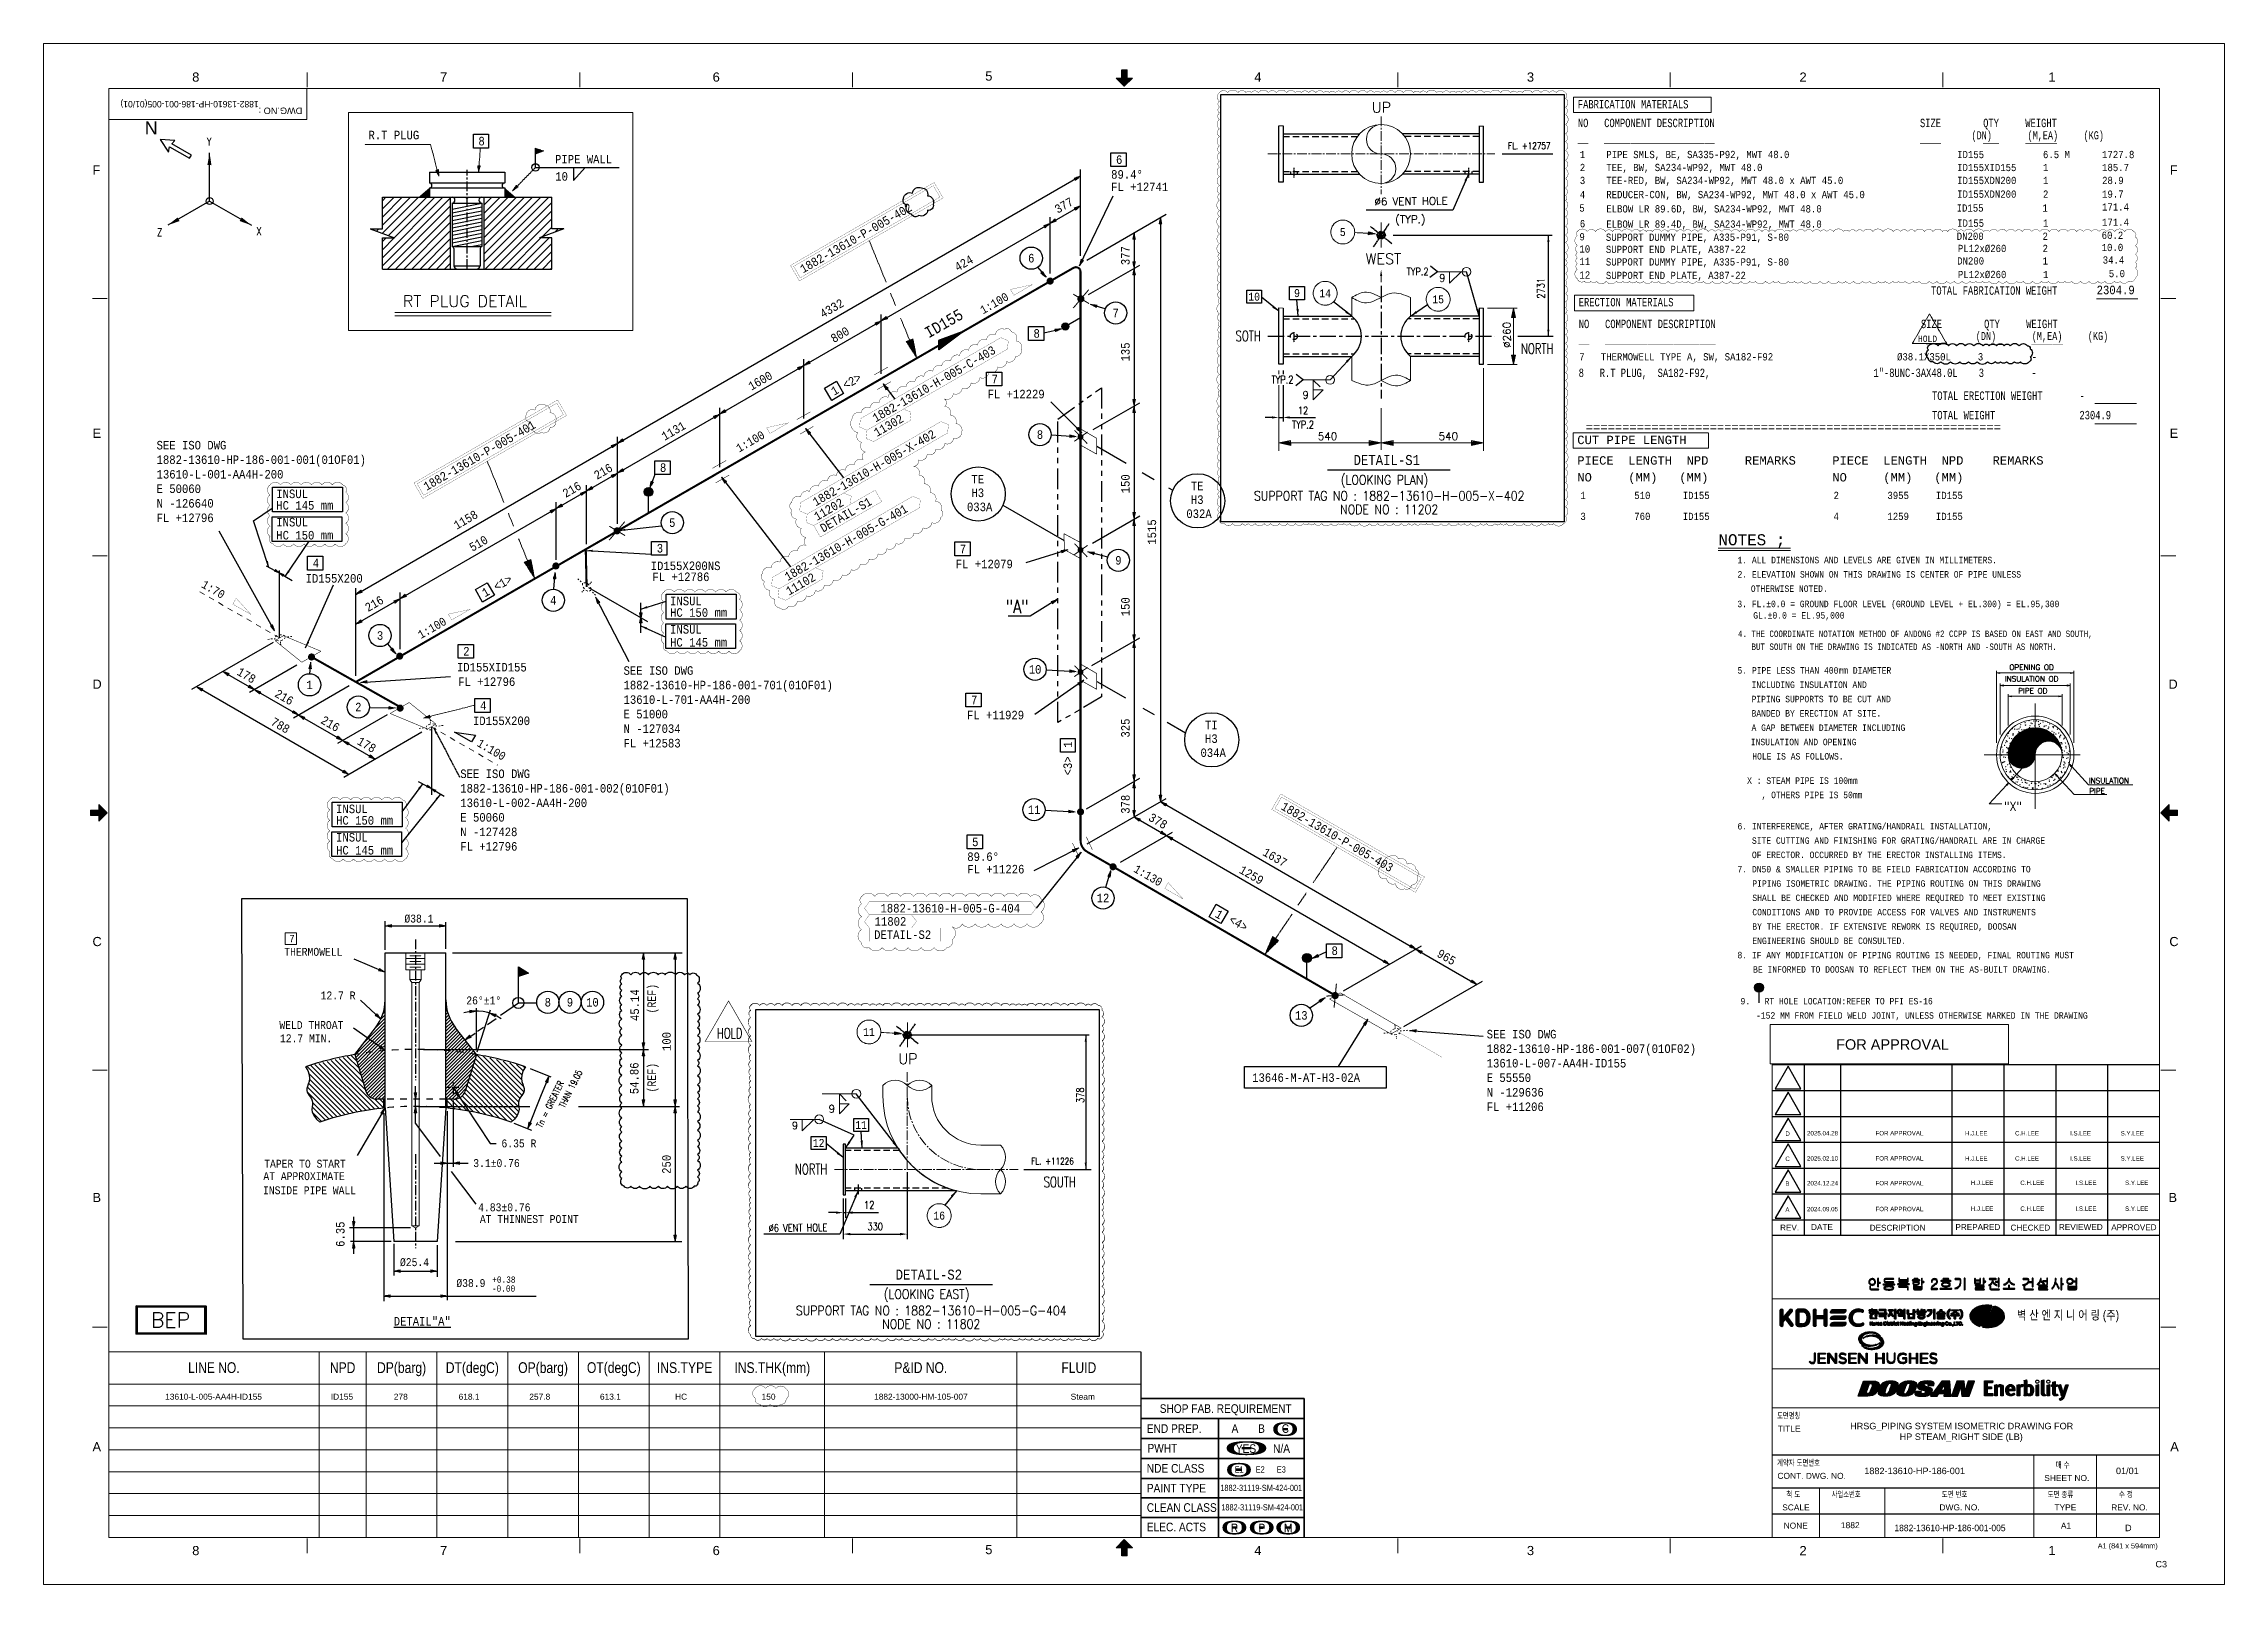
# Model space of a CAD drawing. Header units: inches. Extents: x 1131 to 1972, y 12 to 606.
import ezdxf
from ezdxf.enums import TextEntityAlignment as Align

# ---------------------------------------------------------------- set-up
doc = ezdxf.new("R2010")
doc.units = ezdxf.units.IN
doc.header["$MEASUREMENT"] = 0
for name, pattern in [('ACISOTGB', [9, 4, -1, 1, -1, 1, -1]), ('CENTER', [2, 1.25, -0.25, 0.25, -0.25]), ('CENTER2', [1.125, 0.75, -0.125, 0.125, -0.125]), ('Dashed', [4.18782, 2.09391, -2.09391]), ('HIDDEN2', [0.1875, 0.125, -0.0625]), ('Solid', [1, 1, 0])]:
    doc.linetypes.add(name, pattern=pattern)
for name, color, linetype in [('1', 7, 'Continuous'), ('13', 7, 'Continuous'), ('2', 2, 'Continuous'), ('3', 7, 'Continuous'), ('30', 7, 'Continuous'), ('4', 7, 'Continuous'), ('BG 0 -1', 7, 'Continuous'), ('BG 09.title block', 7, 'Continuous'), ('BG _U+B808_U+C774_U+C5B4 1', 7, 'Continuous'), ('BG BG BG BG BG 2', 7, 'Continuous'), ('BG BG BG BG TITLETEXT', 7, 'Continuous'), ('BG BG BG Default', 7, 'Continuous'), ('BG Default', 7, 'Continuous'), ('BG F-ANNO-LOGO', 7, 'Continuous'), ('BG happy form$0$TITLE-BOX', 7, 'Continuous'), ('BG VPORT', 7, 'Continuous'), ('BG ÇÑ±¹Áö¿ª³\xad¹æ±â¼úÁÖ½ÄÈ¸»ç CI', 7, 'Continuous'), ('Border', 7, 'Continuous'), ('CO', 7, 'Continuous'), ('DIM-LINES', 7, 'Continuous'), ('DIM-TEXT', 7, 'Continuous'), ('DIMLINES', 7, 'Continuous'), ('FAB', 2, 'Continuous'), ('FITTINGS', 7, 'Continuous'), ('FRAME', 7, 'Continuous'), ('ISO-TEXT', 7, 'Continuous'), ('ISOTEXT', 7, 'Continuous'), ('MAT-LIST', 7, 'Continuous'), ('NOZZLES', 7, 'Continuous'), ('PIPE', 7, 'Continuous'), ('Rev.4', 6, 'Continuous'), ('WELDS', 7, 'Continuous')]:
    doc.layers.add(name, color=color, linetype=linetype)
for name, color, linetype, lineweight in [('borderText', 2, 'Solid', 13), ('dimension', 2, 'Solid', 13), ('dottedUndimensionedSymbol', 2, 'Dashed', 13), ('fittingDimension', 2, 'Solid', 13), ('Level 20', 7, 'Continuous', 0), ('materialLabel', 2, 'Solid', 13), ('message', 2, 'Solid', 13), ('spool', 2, 'Solid', 13), ('spoolIsoText', 2, 'Solid', 30), ('symbol', 2, 'Solid', 30), ('weldCyanLabel', 4, 'Solid', 13), ('weldDimension', 2, 'Solid', 13), ('weldLabel', 2, 'Solid', 13)]:
    doc.layers.add(name, color=color, linetype=linetype, lineweight=lineweight)
doc.styles.add('Arial', font='arial.ttf')
doc.styles.add('fixedText', font='MONOTXT8.shx', dxfattribs={"width": 0.85})
doc.styles.add('MONOTXT', font='MONOTXT.shx', dxfattribs={"width": 0.8})
doc.styles.add('ROMANS', font='romans.shx', dxfattribs={"width": 0.8})
doc.styles.get("Standard").update_dxf_attribs({"font": 'arial.ttf'})
doc.styles.add('txt.shx', font='txt.shx')
doc.dimstyles.new('FabISO-VA2', dxfattribs={"dimtxt": 3.05, "dimasz": 2.8, "dimexe": 2, "dimexo": 1, "dimgap": 1.4, "dimtad": 1, "dimdec": 1, "dimdsep": 46, "dimtxsty": 'fixedText', "dimcen": 0, "dimclrd": 4, "dimclre": 2, "dimclrt": 2, "dimadec": 1, "dimazin": 2, "dimtfac": 1, "dimtix": 1, "dimtmove": 0, "dimatfit": 0, "dimfxl": 1, "dimarcsym": 0})
doc.dimstyles.new('ISO-25', dxfattribs={"dimtxt": 2.5, "dimasz": 2.5, "dimexe": 1.25, "dimexo": 0.625, "dimtad": 1, "dimtxsty": 'Standard', "dimcen": 2.5, "dimclre": 4, "dimadec": 0, "dimazin": 0, "dimtfac": 1, "dimtmove": 0, "dimatfit": 3, "dimfxl": 1, "dimarcsym": 0})

msp = doc.modelspace()

# ---------------------------------------------------------------- texts
at = {"color": 2, "linetype": 'Continuous', "lineweight": 25, "style": 'txt.shx'}
msp.add_text('BEP', height=5.76, dxfattribs=at).set_placement((1172.68, 111.57))
at = {"layer": '1', "color": 2, "linetype": 'Continuous', "lineweight": 0, "style": 'ROMANS', "width": 0.857082}
for s, p in [('(LOOKING PLAN)', (1648.38, 438.34)), ('SUPPORT TAG NO : 1882-13610-H-005-X-402', (1650.2, 432.16)), ('NODE NO : 11202', (1650.2, 426.92)), ('(LOOKING EAST)', (1471.79, 124.39)), ('SUPPORT TAG NO : 1882-13610-H-005-G-404', (1473.6, 118.02)), ('NODE NO : 11802', (1473.6, 112.86))]:
    msp.add_text(s, height=3.6039, dxfattribs=at).set_placement(p, align=Align.MIDDLE_CENTER)
at = {"layer": '1', "color": 4, "linetype": 'Continuous', "lineweight": 0, "style": 'MONOTXT'}
msp.add_text('NOTES ;', height=4.263, dxfattribs=at).set_placement((1790.07, 415.22), align=Align.MIDDLE_CENTER)
at = {"layer": '2', "lineweight": 0, "style": 'ROMANS'}
for s, height, rotation, p in [('%%C6 VENT HOLE', 2.9064, 0.59681, (1658.65, 543.42)), ('%%C260', 2.906, 90.59681, (1697.9, 494.22))]:
    msp.add_text(s, height=height, rotation=rotation, dxfattribs=at).set_placement(p, align=Align.BOTTOM_CENTER)
msp.add_text('(TYP.)', height=2.906, dxfattribs=at).set_placement((1652.58, 537.32))
at = {"layer": '2', "style": 'fixedText', "width": 0.85}
for s, height, p in [('5', 3.07, (1632.29, 533.86)), ('6', 3.3, (1512.15, 523.78)), ('10', 3.069, (1598.12, 508.93)), ('9', 3.07, (1614.64, 510.31)), ('14', 3.069, (1625.51, 510.24)), ('15', 3.069, (1669.08, 507.92)), ('7', 3.3, (1544.72, 502.65)), ('8', 3.3, (1515.53, 455.75)), ('5', 3.3, (1373.72, 421.82)), ('9', 3.3, (1545.77, 407.29)), ('4', 3.3, (1327.84, 391.89)), ('3', 3.3, (1261.03, 378.3)), ('10', 3.3, (1513.64, 365.24)), ('1', 3.3, (1233.84, 359.29)), ('2', 3.3, (1252.64, 350.72)), ('11', 3.3, (1513.25, 311.13)), ('12', 3.3, (1539.83, 277.09)), ('8', 3.3, (1325.72, 236.91)), ('9', 3.3, (1334.25, 236.91)), ('10', 3.3, (1342.94, 236.91)), ('13', 3.3, (1616.28, 231.85)), ('11', 3.069, (1449.58, 225.46)), ('11', 3.069, (1446.54, 189.6)), ('12', 3.069, (1430.17, 182.67)), ('16', 3.069, (1476.66, 154.66))]:
    msp.add_text(s, height=height, dxfattribs=at).set_placement(p, align=Align.MIDDLE_CENTER)
at = {"layer": '2', "style": 'ROMANS'}
msp.add_text('RT PLUG DETAIL', height=4.4787, dxfattribs=at).set_placement((1269.87, 504.96))
at = {"layer": '2', "style": 'fixedText', "width": 0.7225}
msp.add_text(' 8   R.T PLUG,  SA182-F92,                               1"-8UNC-3AX48.0L    3         -', height=3.2463, dxfattribs=at).set_placement((1721.24, 477.95))
at = {"layer": '2', "lineweight": 0, "style": 'ROMANS'}
for p in [(1626.41, 452.79), (1672.99, 452.79)]:
    msp.add_text('540', height=2.906, dxfattribs=at).set_placement(p, align=Align.BOTTOM_CENTER)
at = {"layer": '2', "color": 4, "linetype": 'Continuous', "lineweight": 0, "style": 'ROMANS'}
for s, height, p in [('INSULATION OD', 2.0625, (1887.62, 360.57)), ('OPENING OD', 2.062, (1889.36, 365.01)), ('PIPE OD', 2.062, (1892.75, 355.96)), ('INSULATION', 2.062, (1920.02, 321.31)), ('PIPE', 2.062, (1920.16, 317.33))]:
    msp.add_text(s, height=height, dxfattribs=at).set_placement(p)
at = {"layer": '2', "color": 4, "linetype": 'Continuous', "lineweight": 0, "style": 'ROMANS', "width": 0.900007}
msp.add_text('"X"', height=3.437, dxfattribs=at).set_placement((1887.32, 310.68))
at = {"layer": '2', "lineweight": 0, "style": 'ROMANS', "width": 0.8}
msp.add_text('%%C6 VENT HOLE', height=2.9064, rotation=0.59681, dxfattribs=at).set_placement((1422.22, 147.64), align=Align.BOTTOM_CENTER)
at = {"layer": '2', "style": 'Arial'}
for s, height, width, p in [('13610-L-005-AA4H-ID155', 2.2931, 1.002891, (1178.16, 85.99)), ('ID155', 2.293, 1.008516, (1242.02, 85.99)), ('278', 2.293, 1.008516, (1266.34, 85.99)), ('618.1 ', 2.293, 1.008516, (1291.32, 85.99)), ('257.8 ', 2.293, 1.008516, (1318.58, 85.99)), ('613.1 ', 2.293, 1.008516, (1345.83, 85.99)), ('HC', 2.293, 0.992063, (1374.83, 85.99)), ('150', 2.293, 1.008516, (1408.16, 85.99)), ('1882-13000-HM-105-007', 2.2931, 1.00296, (1451.57, 85.99)), ('Steam', 2.293, 1.013128, (1527.35, 85.99))]:
    msp.add_text(s, height=height, dxfattribs=dict(at, width=width)).set_placement(p, align=Align.TOP_LEFT)
at = {"layer": '2', "lineweight": 0, "char_height": 2.906, "attachment_point": 5, "rotation": 90.59681, "style": 'ROMANS'}
for s, insert in [('2731', (1708.7, 512.16)), ('378', (1531.06, 201.07))]:
    msp.add_mtext(s, dxfattribs=dict(at, insert=insert))
at = {"layer": '2', "lineweight": 0, "char_height": 2.906, "attachment_point": 5, "style": 'ROMANS'}
for s, insert in [('12', (1449.68, 158.74)), ('330', (1452, 150.45))]:
    msp.add_mtext(s, dxfattribs=dict(at, insert=insert))
at = {"layer": '3', "lineweight": 13, "style": 'fixedText', "width": 0.85}
for s, p in [('DETAIL-S1', (1649.26, 445.97)), ('DETAIL-S2', (1472.67, 131.91))]:
    msp.add_text(s, height=3.869, dxfattribs=at).set_placement(p, align=Align.MIDDLE_CENTER)
at = {"layer": '3', "color": 3, "lineweight": 30, "style": 'ROMANS', "width": 0.8}
msp.add_text('"A"', height=5.148, dxfattribs=at).set_placement((1502.26, 392.02), align=Align.TOP_LEFT)
at = {"layer": '3', "color": 3, "style": 'ROMANS', "width": 0.7}
msp.add_text('HOLD ', height=4, dxfattribs=at).set_placement((1396.82, 224.96), align=Align.MIDDLE_CENTER)
at = {"layer": '3', "color": 2, "style": 'MONOTXT', "width": 0.8566}
msp.add_text('%%UDETAIL"A"', height=3.3, dxfattribs=at).set_placement((1277.31, 113.94), align=Align.MIDDLE_CENTER)
at = {"layer": '4', "color": 2, "linetype": 'Continuous', "lineweight": 0, "style": 'ROMANS', "width": 0.8}
for p in [(1656.93, 517.17), (1604.81, 475.49)]:
    msp.add_text('TYP.2', height=2.906, dxfattribs=at).set_placement(p)
at = {"layer": '4', "color": 2, "linetype": 'Continuous', "lineweight": 0, "style": 'ROMANS'}
for p in [(1669.43, 514.68), (1616.72, 469.61), (1434, 194.4), (1419.8, 187.92)]:
    msp.add_text('9', height=2.91, dxfattribs=at).set_placement(p)
at = {"layer": 'BG 0 -1', "color": 7, "style": 'Arial'}
for s, height, width, p in [('8', 3.54, 1.008516, (1189.97, 593.61)), ('7', 3.54, 1.008516, (1285.55, 593.61)), ('6', 3.54, 1.008516, (1390.67, 593.61)), ('5', 3.54, 1.008516, (1495.8, 593.95)), ('4', 3.54, 1.008516, (1599.56, 593.61)), ('3', 3.54, 1.008516, (1704.69, 593.61)), ('2', 3.54, 1.008516, (1809.81, 593.61)), ('1', 3.54, 1.008516, (1905.77, 593.59)), ('8', 3.54, 1.008516, (1189.97, 25.52)), ('7', 3.54, 1.008516, (1285.55, 25.54)), ('6', 3.54, 1.008516, (1390.67, 25.54)), ('5', 3.54, 1.008516, (1495.8, 25.88)), ('4', 3.54, 1.008516, (1599.56, 25.54)), ('3', 3.54, 1.008516, (1704.69, 25.54)), ('2', 3.54, 1.008516, (1809.81, 25.54)), ('1', 3.54, 1.008516, (1905.77, 25.54)), ('A1 (841 x 594mm)', 2, 1.007335, (1935.01, 27.1))]:
    msp.add_text(s, height=height, dxfattribs=dict(at, width=width)).set_placement(p, align=Align.MIDDLE)
at = {"layer": 'BG 0 -1', "color": 4, "style": 'Arial', "width": 1.010263}
msp.add_text('DWG.NO : ', height=2.5, rotation=180, dxfattribs=at).set_placement((1231.04, 580.59), align=Align.MIDDLE_LEFT)
at = {"layer": 'BG 0 -1', "color": 7, "style": 'Arial'}
for s, height, width, p in [('F', 3.54, 0.993934, (1150.13, 555.99)), ('F', 3.54, 0.993934, (1951.23, 555.99)), ('E', 3.54, 1.004063, (1150.13, 454.51)), ('E', 3.54, 1.004063, (1951.19, 454.51)), ('D', 3.54, 0.992063, (1150.13, 357.77)), ('D', 3.54, 0.992063, (1950.73, 357.77)), ('C', 3.54, 0.992063, (1150.13, 258.55)), ('C', 3.54, 0.992063, (1951.07, 258.55)), ('B ', 3.537, 1.005373, (1150.13, 159.88)), ('B ', 3.537, 1.005373, (1950.72, 159.88)), ('벽 산 엔 지 니 어 링 (주)', 3.5574, 0.808848, (1892.31, 114.57)), ('A', 3.54, 1.004063, (1150.13, 63.78)), ('A', 3.54, 1.004063, (1951.39, 63.78))]:
    msp.add_text(s, height=height, dxfattribs=dict(at, width=width)).set_placement(p)
at = {"layer": 'BG 09.title block', "color": 7, "style": 'Arial'}
for s, width, p in [('DATE', 1.004333, (1817.09, 150.26)), ('PREPARED', 0.999338, (1877.22, 150.26)), ('REVIEWED', 1.010172, (1916.91, 150.26)), ('REV.', 1.000881, (1804.61, 150.05)), ('DESCRIPTION', 1.000365, (1846.27, 150)), ('CHECKED', 0.996974, (1897.47, 150.04)), ('APPROVED', 1.000499, (1937.4, 150.17))]:
    msp.add_text(s, height=2.25, dxfattribs=dict(at, width=width)).set_placement(p, align=Align.MIDDLE)
at = {"layer": 'BG BG BG BG TITLETEXT', "color": 4, "style": 'Arial'}
for s, height, width, p in [('LINE NO.', 4.146, 0.800705, (1196.95, 96.05)), ('NPD', 4.146, 0.80406, (1246.6, 96.05)), ('DP(barg)', 4.146, 0.806291, (1269.33, 96.05)), ('DT(degC)', 4.146, 0.805416, (1296.62, 96.05)), ('OP(barg)', 4.146, 0.806696, (1323.9, 96.05)), ('OT(degC)', 4.146, 0.805802, (1351.18, 96.05)), ('INS.TYPE', 4.146, 0.809963, (1378.47, 96.05)), ('INS.THK(mm)', 4.1456, 0.803775, (1412.3, 96.05)), ('P&ID NO.', 4.146, 0.801737, (1469.57, 96.05)), ('FLUID', 4.146, 0.803157, (1530.51, 96.05)), ('A       B      C', 3.3327, 0.840889, (1600.51, 72.56)), ('YES      N/A', 3.3327, 0.840889, (1601.5, 64.84)), ('1882-31119-SM-424-001', 2.4, 0.840889, (1600.84, 49.67)), ('E1      E2      E3', 2.4, 0.840889, (1600.46, 56.8)), ('1882-31119-SM-424-001', 2.4, 0.840889, (1601.23, 42.2)), ('R', 3.33, 0.840889, (1590.55, 34.22)), ('P', 3.33, 0.840889, (1601.07, 34.22)), ('M', 3.33, 0.840889, (1611.25, 34.22))]:
    msp.add_text(s, height=height, dxfattribs=dict(at, width=width)).set_placement(p, align=Align.MIDDLE_CENTER)
at = {"layer": 'BG BG BG BG TITLETEXT', "color": 4, "style": 'Arial', "width": 0.840889}
for s, height, p in [('SHOP FAB. REQUIREMENT', 3.3327, (1561.7, 80.26)), ('END PREP.', 3.333, (1556.72, 72.56)), ('NDE CLASS', 3.333, (1556.72, 57.23)), ('PWHT', 3.333, (1556.97, 64.99)), ('PAINT TYPE', 3.333, (1556.72, 49.58)), ('CLEAN CLASS', 3.3327, (1556.72, 42.11)), ('ELEC. ACTS', 3.333, (1556.72, 34.61))]:
    msp.add_text(s, height=height, dxfattribs=at).set_placement(p, align=Align.MIDDLE_LEFT)
at = {"layer": 'BG VPORT', "color": 7, "style": 'Arial'}
for s, width, p in [('도면명칭', 0.752508, (1799.8, 76.39)), ('TITLE', 1.012319, (1800.01, 71.38)), ('계약자 도면번호', 0.761293, (1799.77, 58.23)), ('매 수', 0.780824, (1907.18, 57.41)), ('CONT. DWG. NO.', 1.006777, (1799.92, 53.18)), (' SHEET NO.', 1.00288, (1901.94, 52.35)), ('SCALE', 1.002175, (1801.77, 41.01)), ('척 도', 0.780824, (1803.33, 46.06)), ('사업소번호', 0.752508, (1820.85, 46.06)), ('DWG. NO.', 1.010364, (1862.4, 41.01)), ('도면 번호', 0.767495, (1863.27, 46.06)), ('도면 종류', 0.767495, (1904.11, 46.02)), ('TYPE', 1.001693, (1906.76, 41.01)), (' REV. NO.', 1.000881, (1927.75, 41)), ('수 정', 0.780824, (1931.59, 46.06)), ('NONE', 0.997208, (1802.35, 33.98)), ('1882', 1.008516, (1824.42, 34.16)), ('A1', 1.006087, (1909.24, 33.98))]:
    msp.add_text(s, height=2.3, dxfattribs=dict(at, width=width)).set_placement(p)
at = {"layer": 'Border', "color": 2, "linetype": 'Continuous', "style": 'ROMANS', "width": 0.8}
for s, p in [('Y', (1194.2, 567.17)), ('Y', (1194.2, 567.17)), ('Z', (1175.01, 532.25)), ('Z', (1175.01, 532.25)), ('X', (1213.31, 532.71)), ('X', (1213.31, 532.71))]:
    msp.add_text(s, height=2.97, dxfattribs=at).set_placement(p)
at = {"layer": 'borderText', "style": 'fixedText', "width": 0.7225}
for s, height, p in [('FABRICATION MATERIALS', 3.2463, (1722.95, 581.51)), ('NO   COMPONENT DESCRIPTION                                       SIZE        QTY     WEIGHT  ', 3.2463, (1722.95, 574.29)), (' (DN)       (M,EA)     (KG)  ', 3.1409, (1872.8, 569.58)), ('__   _____________________                                       ____        ___     ______  ', 3.2463, (1722.95, 568.48)), ('ERECTION MATERIALS', 3.2463, (1723.3, 505.2)), ('TOTAL FABRICATION WEIGHT', 3.2463, (1859.18, 509.66)), ('NO   COMPONENT DESCRIPTION                                       SIZE        QTY     WEIGHT  ', 3.2463, (1723.3, 496.81)), ('__   _____________________                                        ____        ___     ______  ', 3.2463, (1723.3, 490.78)), (' (DN)       (M,EA)     (KG)  ', 3.1409, (1874.45, 492.2)), ('TOTAL ERECTION WEIGHT       -', 3.2463, (1859.54, 469.14)), ('TOTAL WEIGHT                2304.9', 3.2463, (1859.54, 461.64))]:
    msp.add_text(s, height=height, dxfattribs=at).set_placement(p)
at = {"layer": 'borderText', "style": 'fixedText'}
for s, p in [('CUT PIPE LENGTH', (1722.73, 452.09)), ('=========================================================', (1726, 456.98)), ('PIECE  LENGTH  NPD     REMARKS     PIECE  LENGTH  NPD    REMARKS     ', (1722.73, 444.18)), ('NO     (MM)   (MM)                 NO     (MM)   (MM)                  ', (1722.73, 437.68))]:
    msp.add_text(s, height=3.2463, dxfattribs=at).set_placement(p)
at = {"layer": 'borderText', "insert": (1854.14, 493.95), "char_height": 2.5, "attachment_point": 1, "style": 'fixedText'}
msp.add_mtext_dynamic_manual_height_columns('HOLD', width=7.5154, gutter_width=12.5, heights=[0], dxfattribs=at)
at = {"layer": 'DIM-TEXT', "color": 2, "style": 'MONOTXT', "width": 0.8566}
for s, rotation, p in [('377', 30, (1522.38, 540.88)), ('424', 30, (1483.8, 518.6)), ('377', 90, (1550.12, 521.08)), ('4332', 30, (1431.79, 500.58)), ('800', 30, (1436.03, 491.02)), ('135', 90, (1550.12, 483.94)), ('1600', 30, (1404.25, 472.67)), ('1131', 30, (1370.77, 453.34)), ('216', 30, (1332.64, 431.33)), ('216', 30, (1344.71, 438.3)), ('150', 90, (1550.12, 433.12)), ('1158', 30, (1290.63, 419.07)), ('1515', 90, (1560.31, 413.31)), ('510', 30, (1296.64, 410.54)), ('216', 30, (1256.43, 387.33)), ('150', 90, (1550.12, 385.72)), ('178', 330, (1205.52, 363.37)), ('216', 330, (1220.09, 354.95)), ('788', 330, (1218.62, 344.06)), ('216', 330, (1237.87, 344.69)), ('325', 90, (1550.12, 338.96)), ('178', 330, (1251.88, 336.6)), ('378', 90, (1550.12, 309.57)), ('378', 330, (1557.06, 307.19)), ('1637', 330, (1601.09, 293.79)), ('1259', 330, (1592.04, 286.99)), ('965', 330, (1668.3, 254.72)), ('100', 90, (1373.14, 218.12)), ('54.86', 90, (1360.7, 201.48)), ('250', 90, (1373.14, 170.76)), ('6.35', 90, (1247.33, 142.6))]:
    msp.add_text(s, height=3.3, rotation=rotation, dxfattribs=at).set_placement(p)
msp.add_text('2304.9', height=3.3, dxfattribs=at).set_placement((1923.02, 509.86))
at = {"layer": 'FAB', "color": 2, "linetype": 'Continuous', "lineweight": 0, "style": 'ROMANS'}
for s, p in [('UP', (1650.94, 581.9)), ('WEST', (1654.83, 523.51)), ('UP', (1468.34, 215.11))]:
    msp.add_text(s, height=4.042, dxfattribs=at).set_placement(p, align=Align.MIDDLE_RIGHT)
at = {"layer": 'FAB', "color": 2, "linetype": 'Continuous', "lineweight": 0, "style": 'ROMANS', "width": 0.7}
for s, p in [('SOTH', (1600.67, 493.79)), ('NORTH', (1713.53, 488.86)), ('NORTH', (1433.51, 172.58)), ('SOUTH', (1529.33, 167.64))]:
    msp.add_text(s, height=4.042, dxfattribs=at).set_placement(p, align=Align.MIDDLE_RIGHT)
at = {"layer": 'fittingDimension', "style": 'fixedText', "width": 0.85}
for s, rotation, p in [('1:100', 29.83757, (1498.69, 505.03)), ('1:100', 29.83757, (1404.61, 451.74)), ('1:70', 329.83757, (1195.92, 394.7)), ('1:100', 29.83757, (1281.87, 379.85)), ('1:100', 329.83757, (1303.2, 332.92)), ('1:130', 329.83757, (1556.44, 284.43))]:
    msp.add_text(s, height=3.2, rotation=rotation, dxfattribs=at).set_placement(p, align=Align.CENTER)
at = {"layer": 'FRAME', "color": 2, "style": 'Arial', "width": 0.94}
msp.add_text('1882-13610-HP-186-001-005(01/01)', height=2.5, rotation=180, dxfattribs=at).set_placement((1214.21, 584.39))
at = {"layer": 'FRAME', "color": 2}
for s, height, style, width, p in [('N', 5, 'Arial', 0.992063, (1170.28, 571.49)), ('3. FL.±0.0 = GROUND FLOOR LEVEL (GROUND LEVEL + EL.300) = EL.95,300', 2.5, 'MONOTXT', 0.8566, (1784.46, 389.22)), (' GL.±0.0 = EL.95,000', 2.5, 'MONOTXT', 0.8566, (1788.73, 384.82)), ('FOR APPROVAL', 4, 'Arial', 1.000881, (1822.55, 218.64)), ('D', 1.7, 'Arial', 1.004063, (1802.98, 185.4)), ('2025.04.28', 1.7, 'Arial', 1.008516, (1811.32, 185.56)), ('FOR APPROVAL', 1.7, 'Arial', 1.000881, (1837.72, 185.59)), ('H.J.LEE', 1.7, 'Arial', 0.994425, (1872.27, 185.55)), ('C.H.LEE', 1.7, 'Arial', 0.994425, (1891.57, 185.55)), ('I.S.LEE', 1.7, 'Arial', 0.999741, (1912.77, 185.55)), ('S.Y.LEE', 1.7, 'Arial', 1.001253, (1932.27, 185.55)), ('C', 1.7, 'Arial', 1.004063, (1802.98, 175.71)), ('2025.02.10', 1.7, 'Arial', 1.008516, (1811.32, 175.87)), ('FOR APPROVAL', 1.7, 'Arial', 1.000881, (1837.72, 175.9)), ('H.J.LEE', 1.7, 'Arial', 0.994425, (1872.27, 175.86)), ('C.H.LEE', 1.7, 'Arial', 0.994425, (1891.57, 175.86)), ('I.S.LEE', 1.7, 'Arial', 0.999741, (1912.77, 175.86)), ('S.Y.LEE', 1.7, 'Arial', 1.001253, (1932.27, 175.86)), ('B', 1.7, 'Arial', 1.004063, (1802.98, 166.14)), ('2024.12.24', 1.7, 'Arial', 1.008516, (1811.32, 166.3)), ('FOR APPROVAL', 1.7, 'Arial', 1.000881, (1837.72, 166.33)), ('H.J.LEE', 1.7, 'Arial', 1.002038, (1874.48, 166.47)), ('C.H.LEE', 1.7, 'Arial', 1.000881, (1893.58, 166.47)), ('I.S.LEE', 1.7, 'Arial', 1.005888, (1914.88, 166.47)), ('S.Y.LEE', 1.7, 'Arial', 1.001253, (1933.98, 166.47)), ('A', 1.7, 'Arial', 1.004063, (1802.98, 156.16)), ('2024.09.05', 1.7, 'Arial', 1.008516, (1811.32, 156.32)), ('FOR APPROVAL', 1.7, 'Arial', 1.000881, (1837.72, 156.35)), ('H.J.LEE', 1.7, 'Arial', 1.002038, (1874.48, 156.49)), ('C.H.LEE', 1.7, 'Arial', 1.000881, (1893.58, 156.49)), ('I.S.LEE', 1.7, 'Arial', 1.005888, (1914.88, 156.49)), ('S.Y.LEE', 1.7, 'Arial', 1.001253, (1933.98, 156.49)), ('HRSG_PIPING SYSTEM ISOMETRIC DRAWING FOR ', 2.5, 'Arial', 1.003287, (1827.95, 72.29)), (' HP STEAM_RIGHT SIDE (LB) ', 2.5, 'Arial', 1.003287, (1846.07, 68.17)), ('1882-13610-HP-186-001', 2.5, 'Arial', 1.004634, (1833.42, 54.99)), ('01/01', 2.5, 'Arial', 1.002578, (1930.48, 54.99)), ('1882-13610-HP-186-001-005', 2.5, 'Arial', 0.94, (1845.02, 32.99)), ('D', 2.5, 'Arial', 1.004063, (1933.98, 32.99)), ('C3', 2.5, 'Arial', 1.004063, (1945.7, 19.03))]:
    msp.add_text(s, height=height, dxfattribs=dict(at, style=style, width=width)).set_placement(p)
at = {"layer": 'FRAME', "color": 2, "style": 'MONOTXT', "width": 0.8566}
for s, p in [('1. ALL DIMENSIONS AND LEVELS ARE GIVEN IN MILLIMETERS.', (1784.52, 407.4)), ('2. ELEVATION SHOWN ON THIS DRAWING IS CENTER OF PIPE UNLESS', (1784.52, 401.88)), ('    OTHERWISE NOTED.', (1782.25, 396.36)), ('5. PIPE LESS THAN 400mm DIAMETER', (1784.52, 364.85)), ('  PIPING SUPPORTS TO BE CUT AND ', (1786.23, 353.81)), ('  INCLUDING INSULATION AND', (1786.23, 359.33)), ('  BANDED BY ERECTION AT SITE.', (1786.23, 348.29)), ('  A GAP BETWEEN DIAMETER INCLUDING', (1786.23, 342.77)), ('  INSULATION AND OPENING', (1785.94, 337.25)), ('  HOLE IS AS FOLLOWS.', (1786.51, 331.73)), ('  X : STEAM PIPE IS 100mm', (1784.52, 322.35)), ('     , OTHERS PIPE IS 50mm', (1784.52, 316.83)), ('6. INTERFERENCE, AFTER GRATING/HANDRAIL INSTALLATION, ', (1784.52, 304.77)), ('   SITE CUTTING AND FINISHING FOR GRATING/HANDRAIL ARE IN CHARGE', (1784.52, 299.25)), ('   OF ERECTOR. OCCURRED BY THE ERECTOR INSTALLING ITEMS.', (1784.52, 293.73)), ('7. DN50 & SMALLER PIPING TO BE FIELD FABRICATION ACCORDING TO ', (1784.52, 288.21)), ('    SHALL BE CHECKED AND MODIFIED WHERE REQUIRED TO MEET EXISTING ', (1782.82, 277.17)), ('    PIPING ISOMETRIC DRAWING. THE PIPING ROUTING ON THIS DRAWING', (1782.82, 282.69)), ('    CONDITIONS AND TO PROVIDE ACCESS FOR VALVES AND INSTRUMENTS ', (1782.82, 271.65)), ('    BY THE ERECTOR. IF EXTENSIVE REWORK IS REQUIRED, DOOSAN', (1782.82, 266.13)), ('    ENGINEERING SHOULD BE CONSULTED.', (1782.82, 260.61)), ('8. IF ANY MODIFICATION OF PIPING ROUTING IS NEEDED, FINAL ROUTING MUST ', (1784.52, 255.09)), ('    BE INFORMED TO DOOSAN TO REFLECT THEM ON THE AS-BUILT DRAWING.', (1783.11, 249.57)), ('9.   RT HOLE LOCATION:REFER TO PFI ES-16 ', (1785.68, 237.33)), ('    -152 MM FROM FIELD WELD JOINT, UNLESS OTHERWISE MARKED IN THE DRAWING ', (1784.26, 231.81))]:
    msp.add_text(s, height=2.5, dxfattribs=at).set_placement(p, align=Align.MIDDLE_LEFT)
at = {"layer": 'FRAME', "color": 2, "char_height": 2.5, "width": 378.0263, "attachment_point": 1, "style": 'MONOTXT'}
for s, insert in [('4. THE COORDINATE NOTATION METHOD OF ANDONG #2 CCPP IS BASED ON EAST AND SOUTH, ', (1784.72, 380.22)), ('   BUT SOUTH ON THE DRAWING IS INDICATED AS -NORTH AND -SOUTH AS NORTH.', (1784.72, 375.23))]:
    msp.add_mtext(s, dxfattribs=dict(at, insert=insert))
at = {"layer": 'ISO-TEXT', "color": 2, "style": 'MONOTXT', "width": 0.8566}
for s, p in [('R.T PLUG ', (1256.56, 569.6)), ('8', (1298.96, 567.25)), ('PIPE WALL', (1328.51, 560.28)), ('6', (1544.85, 560.12)), ('89.4°', (1542.97, 554.41)), ('FL +12741', (1542.97, 549.62)), ('8', (1513.03, 493.11)), ('FL +12229', (1495.32, 469.74)), ('7', (1496.88, 475.55)), ('SEE ISO DWG', (1174.85, 450.03)), ('1882-13610-HP-186-001-001(01OF01)', (1174.85, 444.43)), ('13610-L-001-AA4H-200', (1174.85, 438.83)), ('8', (1368.97, 441.37)), ('TE', (1489.09, 436.92)), ('TE', (1573.71, 434.28)), ('E 50060', (1174.85, 433.23)), ('N -126640', (1174.85, 427.63)), ('HC 145 mm', (1221.02, 426.84)), ('INSUL', (1221.02, 431.28)), ('033A', (1487.36, 426.24)), ('H3', (1489.09, 431.67)), ('H3', (1573.71, 429.03)), ('FL +12796', (1174.85, 422.03)), ('INSUL', (1221.02, 420.35)), ('032A', (1571.97, 423.6)), ('HC 150 mm', (1221.02, 415.33)), ('3', (1367.73, 410.3)), ('7', (1484.61, 410.04)), ('4', (1235.05, 404.58)), ('ID155X200NS', (1365.4, 403.53)), ('FL +12079', (1483.05, 404.23)), ('ID155X200', (1232.33, 398.69)), ('FL +12786', (1366.06, 399.29)), ('HC 150 mm', (1372.88, 385.52)), ('INSUL', (1372.88, 389.96)), ('INSUL', (1372.88, 379.03)), ('2', (1293.1, 370.58)), ('HC 145 mm', (1372.88, 374.01)), ('ID155XID155', (1290.69, 364.45)), ('FL +12796', (1291.16, 358.85)), ('SEE ISO DWG', (1354.93, 363.15)), ('1882-13610-HP-186-001-701(01OF01)', (1354.93, 357.55)), ('13610-L-701-AA4H-200', (1354.93, 351.95)), ('7', (1488.94, 351.8)), ('ID155X200', (1296.87, 343.77)), ('4', (1299.59, 349.66)), ('E 51000', (1354.93, 346.35)), ('FL +11929', (1487.38, 345.99)), ('TI', (1579.16, 342.13)), ('N -127034', (1354.93, 340.75)), ('FL +12583', (1354.93, 335.15)), ('H3', (1579.16, 336.89)), ('034A', (1577.43, 331.46)), ('SEE ISO DWG', (1291.97, 323.35)), ('1882-13610-HP-186-001-002(01OF01)', (1291.97, 317.75)), ('INSUL', (1244.07, 309.82)), ('13610-L-002-AA4H-200', (1291.97, 312.15)), ('HC 150 mm', (1244.07, 305.37)), ('E 50060', (1291.97, 306.55)), ('N -127428', (1291.97, 300.95)), ('HC 145 mm', (1244.07, 293.87)), ('INSUL', (1244.07, 298.88)), ('FL +12796', (1291.97, 295.35)), ('89.6°', (1487.49, 291.37)), ('5', (1489.36, 297.09)), ('FL +11226', (1487.49, 286.58)), ('DETAIL-S2', (1451.55, 261.32)), ('8', (1627.96, 255.14)), ('SEE ISO DWG', (1687.8, 222.97)), ('1882-13610-HP-186-001-007(01OF02)', (1687.8, 217.37)), ('13610-L-007-AA4H-ID155', (1687.8, 211.77)), ('13646-M-AT-H3-02A', (1597.35, 206.23)), ('E 55550', (1687.8, 206.17)), ('N -129636', (1687.8, 200.57)), ('FL +11206', (1687.8, 194.97))]:
    msp.add_text(s, height=3.3, dxfattribs=at).set_placement(p)
msp.add_text('10', height=3.3, dxfattribs=at).set_placement((1331.04, 555.29), align=Align.MIDDLE)
for s, height, rotation, p in [('1882-13610-P-005-402', 3.3, 30, (1424.19, 517.9)), ('ID155', 4.29, 30, (1472.61, 492.81)), ('1', 3.3, 30, (1436.14, 470.74)), ('<2>', 3.3, 30, (1440.64, 473.11)), ('1882-13610-P-005-401', 3.3, 30, (1278.98, 434.05)), ('DETAIL-S1', 3.3, 30, (1431.95, 417.95)), ('1', 3.3, 30, (1301.51, 393.01)), ('<1>', 3.3, 30, (1306.01, 395.39)), ('1', 3.3, 90, (1527.92, 335.06)), ('<3>', 3.3, 90, (1527.85, 324.37)), ('1882-13610-P-005-403', 3.3, 330, (1608.15, 311.47)), ('1', 3.3, 330, (1582.75, 269.97)), ('<4>', 3.3, 330, (1588.06, 267.76))]:
    msp.add_text(s, height=height, rotation=rotation, dxfattribs=at).set_placement(p)
for s, p in [('1882-13610-H-005-C-403', (1474.62, 475.3)), ('11302', (1457.14, 459.32)), ('1882-13610-H-005-X-402', (1451.54, 442.95)), ('11202', (1434.06, 426.96)), ('1882-13610-H-005-G-401', (1440.71, 414.14)), ('11102', (1423.22, 398.16))]:
    msp.add_text(s, height=3.3, rotation=30, dxfattribs=at).set_placement(p, align=Align.MIDDLE_CENTER)
for s, p in [('11802', (1457.88, 268.07)), ('1882-13610-H-005-G-404', (1480.93, 273.17))]:
    msp.add_text(s, height=3.3, dxfattribs=at).set_placement(p, align=Align.MIDDLE_CENTER)
at = {"layer": 'ISOTEXT', "color": 2, "style": 'ROMANS', "width": 0.8}
for s, p in [('THAN 19.05', (1332.14, 195.92)), ('Tn = GREATER', (1323.38, 188.26))]:
    msp.add_text(s, height=2.5, rotation=63.6669, dxfattribs=at).set_placement(p)
at = {"layer": 'Level 20', "color": 2, "linetype": 'Continuous', "lineweight": 13, "style": 'ROMANS', "width": 0.8}
for s, p in [('FL. +12757', (1704.21, 565.09)), ('FL. +11226', (1520.37, 173.61))]:
    msp.add_text(s, height=2.555, dxfattribs=at).set_placement(p, align=Align.BOTTOM_CENTER)
at = {"layer": 'MAT-LIST', "color": 2, "style": 'MONOTXT', "width": 0.8571}
for s, p in [('1', (1723.72, 562.34)), ('PIPE SMLS, BE, SA335-P92, MWT 48.0', (1733.92, 562.34)), ('ID155', (1869.23, 562.34)), ('6.5 M', (1902.32, 562.34)), ('1727.8', (1925.12, 562.34)), ('3', (1723.72, 552.34)), ('2', (1723.72, 557.34)), ('TEE, BW, SA234-WP92, MWT 48.0', (1733.92, 557.34)), ('TEE-RED, BW, SA234-WP92, MWT 48.0 x AWT 45.0', (1733.92, 552.34)), ('ID155XID155', (1869.23, 557.34)), ('ID155XDN200', (1869.23, 552.34)), ('1', (1902.32, 557.34)), ('1', (1902.32, 552.34)), ('185.7', (1925.12, 557.34)), ('28.9', (1925.12, 552.34)), ('4', (1723.72, 546.9)), ('REDUCER-CON, BW, SA234-WP92, MWT 48.0 x AWT 45.0', (1733.92, 546.9)), ('ID155XDN200', (1869.23, 547.07)), ('2', (1902.32, 547.07)), ('19.7', (1925.12, 547.07)), ('5', (1723.52, 541.72)), ('6', (1723.72, 535.69)), ('ELBOW LR 89.6D, BW, SA234-WP92, MWT 48.0', (1733.92, 541.39)), ('ELBOW LR 89.4D, BW, SA234-WP92, MWT 48.0', (1733.92, 535.52)), ('ID155', (1869.03, 541.72)), ('ID155', (1869.23, 535.89)), ('1', (1902.12, 541.72)), ('1', (1902.32, 535.89)), ('171.4', (1925.12, 542.13)), ('171.4', (1925.12, 536.25)), ('9', (1723.56, 530.63)), ('SUPPORT DUMMY PIPE, A335-P91, S-80', (1733.76, 530.46)), ('DN200', (1869.07, 530.83)), ('2', (1902.16, 530.83)), ('60.2', (1924.96, 531.19)), ('10', (1723.56, 525.93)), ('11', (1723.56, 521.12)), ('SUPPORT END PLATE, A387-22', (1733.76, 525.76)), ('SUPPORT DUMMY PIPE, A335-P91, S-80', (1733.76, 520.94)), ('DN200', (1869.24, 521.31)), ('PL12x%%C260', (1869.52, 526.13)), ('2', (1902.16, 526.13)), ('1', (1902.16, 521.31)), ('10.0', (1924.96, 526.5)), ('34.4', (1925.36, 521.68)), ('12', (1723.56, 515.89)), ('SUPPORT END PLATE, A387-22', (1733.76, 515.72)), ('PL12x%%C260', (1869.52, 516.09)), ('1', (1902.39, 516.09)), ('5.0', (1927.72, 516.45)), ('7   THERMOWELL TYPE A, SW, SA182-F92                       %%C38.1X350L     3         -', (1723.5, 484.35)), ('1         510      ID155                       2         3955     ID155', (1723.94, 430.91)), ('3         760      ID155                       4         1259     ID155', (1723.94, 422.84))]:
    msp.add_text(s, height=2.8, dxfattribs=at).set_placement(p)
at = {"layer": 'materialLabel', "style": 'fixedText', "width": 0.85}
msp.add_text('7', height=2.85, dxfattribs=at).set_placement((1225.98, 262.84), align=Align.TOP_LEFT)
at = {"layer": 'message', "style": 'fixedText', "width": 0.85}
for s, height, p in [('%%C38.1', 3.05, (1270.41, 267.65)), ('THERMOWELL', 3.05, (1224.09, 254.82)), ('12.7 R', 3.05, (1238.11, 238.02)), ('26°±1°', 3.05, (1294.28, 236.09)), ('WELD THROAT', 3.0502, (1222.2, 226.61)), ('12.7 MIN.', 3.05, (1222.42, 221.48)), ('6.35 R', 3.05, (1307.85, 180.98)), ('AT APPROXIMATE', 3.0502, (1216.03, 168.35)), ('TAPER TO START', 3.0502, (1216.35, 173.14)), ('3.1±0.76', 3.05, (1296.97, 173.37)), ('INSIDE PIPE WALL', 3.0502, (1215.89, 162.9)), ('4.83±0.76', 3.05, (1298.86, 156.33)), ('AT THINNEST POINT', 3.0502, (1299.53, 151.82)), ('%%C25.4', 3.05, (1268.71, 135.19)), ('%%C38.9', 3.05, (1290.45, 127.12)), ('+0.38', 2.44, (1304.29, 128.75)), ('-0.00', 2.44, (1304.19, 125.33))]:
    msp.add_text(s, height=height, dxfattribs=at).set_placement(p)
at = {"layer": 'spoolIsoText', "style": 'fixedText'}
for width, p in [(4.25, (1595.17, 64.99)), (2.55, (1610.06, 72.32)), (2.55, (1592.28, 56.66)), (2.55, (1590.5, 34.38)), (2.55, (1601.05, 34.38)), (2.55, (1611.28, 34.38))]:
    msp.add_text('0', height=5.23, dxfattribs=dict(at, width=width)).set_placement(p, align=Align.MIDDLE_CENTER)

# ---------------------------------------------------------------- blocks, each defined once
blk = doc.blocks.new('block98')
at = {"layer": 'FITTINGS', "color": 2, "linetype": 'ByBlock', "const_width": 0.35}
for points in [[(-7.6, -2.8), (0, 0)], [(0, 0), (-7.6, -5.7)], [(-7.6, -3), (0, 0)], [(-0.6, -0.4), (-7.6, -5.6)], [(-7.6, -3.2), (-0.6, -0.4)], [(-1.3, -0.8), (-7.6, -5.4)], [(-7.6, -3.4), (-1.3, -0.8)], [(-2.1, -1.2), (-7.6, -5.2)], [(-7.6, -3.6), (-2.1, -1.2)], [(-2.8, -1.6), (-7.6, -5)], [(-7.6, -3.8), (-2.8, -1.6)], [(-3.6, -2), (-7.6, -4.8)], [(-7.6, -4), (-3.6, -2)], [(-4.3, -2.4), (-7.6, -4.6)], [(-7.6, -4.1), (-4.3, -2.4)], [(-7.6, -5.7), (-7.6, -2.8)], [(-5, -2.8), (-7.6, -4.4)], [(-7.6, -4.3), (-5, -2.8)], [(-7.6, -5.6), (-7.6, -3)], [(-7.6, -5.4), (-7.6, -3.2)], [(-7.6, -5.2), (-7.6, -3.4)], [(-7.6, -5), (-7.6, -3.6)], [(-7.6, -4.8), (-7.6, -3.8)], [(-7.6, -4.6), (-7.6, -4)], [(-7.6, -4.4), (-7.6, -4.1)]]:
    blk.add_lwpolyline(points, dxfattribs=at)
at = {"flags": 1}
for tag in ['Pipe Ref', 'Description']:
    blk.add_attdef(tag, (0, 0), '', height=1, dxfattribs=at)
blk = doc.blocks.new('block183')
at = {"layer": 'FITTINGS', "color": 2, "linetype": 'ByBlock', "const_width": 0.2}
for points in [[(0, 2.4), (0, 0)], [(4.8, -0.4), (0, 2.4)], [(0, 0), (0, -2.4)], [(0, -2.4), (4.8, -5.1)], [(4.8, -5.1), (4.8, -0.4)]]:
    blk.add_lwpolyline(points, dxfattribs=at)
at = {"flags": 1}
for tag in ['Tag', 'Pipe Ref', 'Description', 'UCI', 'Key']:
    blk.add_attdef(tag, (0, 0), '', height=1, dxfattribs=at)
blk = doc.blocks.new('block186')
at = {"layer": 'NOZZLES', "const_width": 0.8}
for points in [[(-7.7, 4.6), (-2.6, 7.5)], [(0, 6), (0, 0)]]:
    blk.add_lwpolyline(points, dxfattribs=at)
at = {"layer": 'NOZZLES', "linetype": 'ByBlock', "const_width": 0.8}
for points in [[(-2.6, 7.5), (-2.301, 7.637)], [(-2.301, 7.637), (-1.98, 7.714)], [(-1.98, 7.714), (-1.651, 7.73)], [(-1.651, 7.73), (-1.325, 7.683)], [(-1.325, 7.683), (-1.013, 7.575)], [(-1.013, 7.575), (-0.728, 7.41)], [(-0.728, 7.41), (-0.479, 7.194)], [(-0.479, 7.194), (-0.275, 6.935)], [(-0.275, 6.935), (-0.124, 6.642)], [(-0.124, 6.642), (-0.031, 6.326)], [(-0.031, 6.326), (0, 5.998)]]:
    blk.add_lwpolyline(points, dxfattribs=at)
at = {"flags": 1}
for tag in ['Tag', 'UCI', 'Pipe Ref', 'Description', 'Key']:
    blk.add_attdef(tag, (0, 0), '', height=1, dxfattribs=at)
blk = doc.blocks.new('block241')
at = {"layer": 'WELDS'}
h = blk.add_hatch(color=2, dxfattribs=at)
edge = h.paths.add_edge_path(flags=0)
edge.add_arc((0, 0), 1.15, 0, 360)
at = {"flags": 1}
for tag in ['Tag', 'Pipe Ref', 'Description', 'UCI', 'Key']:
    blk.add_attdef(tag, (0, 0), '', height=1, dxfattribs=at)

# ---------------------------------------------------------------- hatches: boundary and pattern name
at = {"linetype": 'Continuous'}
for points in [[(1524.11, 496.72), (1524.05, 496.82), (1524.01, 496.94), (1523.97, 497.05), (1523.95, 497.17), (1523.93, 497.29), (1523.93, 497.41), (1523.93, 497.53), (1523.95, 497.65), (1523.97, 497.76), (1524.01, 497.88), (1524.05, 497.99), (1524.11, 498.1), (1524.17, 498.2), (1524.25, 498.29), (1524.33, 498.38), (1524.42, 498.46), (1524.51, 498.54), (1524.61, 498.6), (1524.72, 498.66), (1524.83, 498.7), (1524.95, 498.74), (1525.06, 498.76), (1525.18, 498.78), (1525.3, 498.79), (1525.42, 498.78), (1525.54, 498.76), (1525.66, 498.74), (1525.78, 498.7), (1525.89, 498.66), (1525.99, 498.6), (1526.09, 498.54), (1526.19, 498.46), (1526.28, 498.38), (1526.36, 498.29), (1526.43, 498.2), (1526.5, 498.1), (1526.55, 497.99), (1526.6, 497.88), (1526.64, 497.76), (1526.66, 497.65), (1526.68, 497.53), (1526.68, 497.41), (1526.68, 497.29), (1526.66, 497.17), (1526.64, 497.05), (1526.6, 496.94), (1526.55, 496.82), (1526.5, 496.72), (1526.43, 496.62), (1526.36, 496.52), (1526.28, 496.43), (1526.19, 496.35), (1526.09, 496.28), (1525.99, 496.21), (1525.89, 496.16), (1525.78, 496.11), (1525.66, 496.08), (1525.54, 496.05), (1525.42, 496.03), (1525.3, 496.03), (1525.18, 496.03), (1525.06, 496.05), (1524.95, 496.08), (1524.83, 496.11), (1524.72, 496.16), (1524.61, 496.21), (1524.51, 496.28), (1524.42, 496.35), (1524.33, 496.43), (1524.25, 496.52), (1524.17, 496.62)], [(1364.58, 435.35), (1364.72, 435.35), (1364.87, 435.33), (1365.01, 435.3), (1365.16, 435.25), (1365.29, 435.19), (1365.42, 435.13), (1365.55, 435.05), (1365.67, 434.96), (1365.77, 434.86), (1365.87, 434.75), (1365.96, 434.63), (1366.04, 434.51), (1366.11, 434.37), (1366.17, 434.24), (1366.21, 434.1), (1366.25, 433.95), (1366.26, 433.81), (1366.27, 433.66), (1366.26, 433.51), (1366.25, 433.36), (1366.21, 433.22), (1366.17, 433.08), (1366.11, 432.94), (1366.04, 432.81), (1365.96, 432.69), (1365.87, 432.57), (1365.77, 432.46), (1365.67, 432.36), (1365.55, 432.27), (1365.42, 432.19), (1365.29, 432.12), (1365.16, 432.06), (1365.01, 432.02), (1364.87, 431.99), (1364.72, 431.97), (1364.58, 431.96), (1364.43, 431.97), (1364.28, 431.99), (1364.14, 432.02), (1364, 432.06), (1363.86, 432.12), (1363.73, 432.19), (1363.6, 432.27), (1363.49, 432.36), (1363.38, 432.46), (1363.28, 432.57), (1363.19, 432.69), (1363.11, 432.81), (1363.04, 432.94), (1362.98, 433.08), (1362.94, 433.22), (1362.91, 433.36), (1362.89, 433.51), (1362.88, 433.66), (1362.89, 433.81), (1362.91, 433.95), (1362.94, 434.1), (1362.98, 434.24), (1363.04, 434.37), (1363.11, 434.51), (1363.19, 434.63), (1363.28, 434.75), (1363.38, 434.86), (1363.49, 434.96), (1363.6, 435.05), (1363.73, 435.13), (1363.86, 435.19), (1364, 435.25), (1364.14, 435.3), (1364.28, 435.33), (1364.43, 435.35)], [(1618.5, 255.69), (1618.65, 255.68), (1618.8, 255.66), (1618.94, 255.63), (1619.08, 255.59), (1619.22, 255.53), (1619.35, 255.46), (1619.48, 255.38), (1619.59, 255.29), (1619.7, 255.19), (1619.8, 255.08), (1619.89, 254.96), (1619.97, 254.84), (1620.04, 254.71), (1620.1, 254.57), (1620.14, 254.43), (1620.17, 254.29), (1620.19, 254.14), (1620.2, 253.99), (1620.19, 253.84), (1620.17, 253.7), (1620.14, 253.55), (1620.1, 253.41), (1620.04, 253.28), (1619.97, 253.14), (1619.89, 253.02), (1619.8, 252.9), (1619.7, 252.79), (1619.59, 252.69), (1619.48, 252.6), (1619.35, 252.52), (1619.22, 252.46), (1619.08, 252.4), (1618.94, 252.35), (1618.8, 252.32), (1618.65, 252.3), (1618.5, 252.3), (1618.36, 252.3), (1618.21, 252.32), (1618.07, 252.35), (1617.92, 252.4), (1617.79, 252.46), (1617.66, 252.52), (1617.53, 252.6), (1617.41, 252.69), (1617.31, 252.79), (1617.21, 252.9), (1617.12, 253.02), (1617.04, 253.14), (1616.97, 253.28), (1616.91, 253.41), (1616.87, 253.55), (1616.83, 253.7), (1616.81, 253.84), (1616.81, 253.99), (1616.81, 254.14), (1616.83, 254.29), (1616.87, 254.43), (1616.91, 254.57), (1616.97, 254.71), (1617.04, 254.84), (1617.12, 254.96), (1617.21, 255.08), (1617.31, 255.19), (1617.41, 255.29), (1617.53, 255.38), (1617.66, 255.46), (1617.79, 255.53), (1617.92, 255.59), (1618.07, 255.63), (1618.21, 255.66), (1618.36, 255.68)], [(1792.82, 244.25), (1792.97, 244.25), (1793.12, 244.23), (1793.26, 244.2), (1793.4, 244.15), (1793.54, 244.1), (1793.67, 244.03), (1793.8, 243.95), (1793.91, 243.86), (1794.02, 243.76), (1794.12, 243.65), (1794.21, 243.53), (1794.29, 243.41), (1794.36, 243.28), (1794.42, 243.14), (1794.46, 243), (1794.49, 242.85), (1794.51, 242.71), (1794.52, 242.56), (1794.51, 242.41), (1794.49, 242.26), (1794.46, 242.12), (1794.42, 241.98), (1794.36, 241.84), (1794.29, 241.71), (1794.21, 241.59), (1794.12, 241.47), (1794.02, 241.36), (1793.91, 241.26), (1793.8, 241.17), (1793.67, 241.09), (1793.54, 241.02), (1793.4, 240.97), (1793.26, 240.92), (1793.12, 240.89), (1792.97, 240.87), (1792.82, 240.86), (1792.68, 240.87), (1792.53, 240.89), (1792.38, 240.92), (1792.24, 240.97), (1792.11, 241.02), (1791.98, 241.09), (1791.85, 241.17), (1791.73, 241.26), (1791.62, 241.36), (1791.52, 241.47), (1791.43, 241.59), (1791.35, 241.71), (1791.29, 241.84), (1791.23, 241.98), (1791.19, 242.12), (1791.15, 242.26), (1791.13, 242.41), (1791.13, 242.56), (1791.13, 242.71), (1791.15, 242.85), (1791.19, 243), (1791.23, 243.14), (1791.29, 243.28), (1791.35, 243.41), (1791.43, 243.53), (1791.52, 243.65), (1791.62, 243.76), (1791.73, 243.86), (1791.85, 243.95), (1791.98, 244.03), (1792.11, 244.1), (1792.24, 244.15), (1792.38, 244.2), (1792.53, 244.23), (1792.68, 244.25)]]:
    msp.add_hatch(color=2, dxfattribs=at).paths.add_polyline_path(points)
at = {"layer": '13', "linetype": 'Continuous', "lineweight": 0}
for points in [[(1885.66, 364.08), (1885.66, 363.67), (1884.41, 363.88)], [(1913, 364.08), (1913, 363.67), (1914.25, 363.88)], [(1887.05, 359.23), (1887.05, 358.82), (1885.8, 359.02)], [(1890.19, 355.1), (1890.19, 354.67), (1888.94, 354.88)], [(1908.47, 355.1), (1908.47, 354.67), (1909.72, 354.88)], [(1911.6, 359.23), (1911.6, 358.82), (1912.85, 359.02)]]:
    msp.add_hatch(color=4, dxfattribs=at).paths.add_polyline_path(points)
at = {"layer": '2'}
for points in [[(1220.33, 403.13), (1222.17, 402.49), (1220.73, 403.77)], [(1223.93, 401.85), (1222.09, 402.49), (1223.53, 401.21)], [(1278.97, 319.97), (1280.81, 319.33), (1279.37, 320.61)], [(1282.57, 318.69), (1280.73, 319.33), (1282.17, 318.05)]]:
    msp.add_hatch(color=4, dxfattribs=at).paths.add_polyline_path(points)
h = msp.add_hatch(color=2, dxfattribs=at)
h.dxf.hatch_style = 1
h.paths.add_polyline_path([(1318.29, 248.14), (1314.37, 250.6), (1314.37, 246.87)])
at = {"layer": '4'}
h = msp.add_hatch(dxfattribs=at)
h.set_pattern_fill('ANSI31', color=4, scale=0.7, style=0)
h.set_pattern_definition([(45, (4568.7132, -12481.9308), (-1.57154482, 1.57154482), [])])
h.paths.add_polyline_path([(1322.5, 531.6), (1331.93, 535.13), (1327.22, 535.13), (1327.22, 547.29), (1301.23, 547.29), (1301.06, 547.13), (1301.06, 519.6), (1327.08, 519.6), (1327.22, 519.74), (1327.22, 531.6)])
h.paths.add_polyline_path([(1266.64, 531.6), (1261.92, 531.6), (1261.92, 519.6), (1288.08, 519.6), (1288.08, 547.29), (1261.92, 547.29), (1261.92, 535.13), (1257.21, 535.13)])
at = {"layer": '4', "linetype": 'Continuous', "lineweight": 0}
for points in [[(1913.12, 327.73), (1912.44, 328.8), (1913.44, 328.02)], [(1888.1, 320.71), (1889.1, 321.48), (1888.4, 320.43)], [(1891.05, 323.27), (1890.05, 322.5), (1890.75, 323.56)], [(1907.52, 324.08), (1906.84, 325.15), (1907.84, 324.37)]]:
    msp.add_hatch(color=4, dxfattribs=at).paths.add_polyline_path(points)
at = {"layer": '4', "lineweight": 25}
msp.add_hatch(color=4, dxfattribs=at).paths.add_polyline_path([(1291.83, 200.06), (1290.74, 202.5), (1290.01, 202.01)])
at = {"layer": 'BG 0 -1', "linetype": 'ByBlock'}
for color, points in [(5, [(1882.63, 119.88), (1882.41, 119.92), (1882.2, 119.95), (1881.98, 119.99), (1881.75, 120.01), (1881.53, 120.03), (1881.31, 120.05), (1881.08, 120.06), (1880.86, 120.06), (1880.63, 120.06), (1880.41, 120.06), (1880.18, 120.05), (1879.96, 120.03), (1879.74, 120.01), (1879.52, 119.99), (1879.3, 119.96), (1879.08, 119.92), (1878.86, 119.88), (1878.65, 119.84), (1878.44, 119.79), (1878.23, 119.73), (1878.03, 119.67), (1877.83, 119.61), (1877.63, 119.54), (1877.43, 119.47), (1877.25, 119.39), (1877.06, 119.31), (1876.88, 119.22), (1876.7, 119.13), (1876.53, 119.04), (1876.37, 118.94), (1876.21, 118.84), (1876.05, 118.73), (1875.9, 118.62), (1875.76, 118.51), (1875.62, 118.4), (1875.49, 118.28), (1875.37, 118.16), (1875.25, 118.03), (1875.14, 117.9), (1875.04, 117.77), (1874.94, 117.64), (1874.85, 117.51), (1874.77, 117.37), (1874.69, 117.23), (1874.62, 117.09), (1874.56, 116.95), (1874.51, 116.81), (1874.46, 116.67), (1874.43, 116.52), (1874.4, 116.38), (1874.38, 116.23), (1874.36, 116.08), (1874.35, 115.94), (1874.36, 115.79), (1874.37, 115.64), (1874.38, 115.5), (1874.41, 115.35), (1874.44, 115.2), (1874.48, 115.06), (1874.53, 114.91), (1874.58, 114.77), (1874.65, 114.63), (1874.72, 114.49), (1874.8, 114.35), (1874.88, 114.21), (1874.97, 114.08), (1875.07, 113.94), (1875.18, 113.81), (1875.29, 113.69), (1875.41, 113.56), (1875.54, 113.44), (1875.67, 113.32), (1875.81, 113.2), (1875.96, 113.09), (1876.11, 112.98), (1876.27, 112.87), (1876.43, 112.77), (1876.6, 112.67), (1876.77, 112.57), (1876.95, 112.48), (1877.13, 112.39), (1877.32, 112.31), (1877.51, 112.23), (1877.7, 112.15), (1877.9, 112.08), (1878.1, 112.02)]), (80, [(1879.06, 111.78), (1879.28, 111.74), (1879.5, 111.7), (1879.72, 111.67), (1879.95, 111.65), (1880.17, 111.63), (1880.4, 111.61), (1880.62, 111.6), (1880.85, 111.6), (1881.08, 111.6), (1881.3, 111.61), (1881.53, 111.62), (1881.75, 111.63), (1881.98, 111.66), (1882.2, 111.68), (1882.42, 111.72), (1882.64, 111.75), (1882.86, 111.79), (1883.07, 111.84), (1883.28, 111.89), (1883.49, 111.95), (1883.69, 112.01), (1883.89, 112.08), (1884.09, 112.15), (1884.28, 112.22), (1884.47, 112.3), (1884.66, 112.39), (1884.84, 112.48), (1885.01, 112.57), (1885.18, 112.66), (1885.35, 112.76), (1885.51, 112.87), (1885.66, 112.98), (1885.81, 113.09), (1885.95, 113.2), (1886.09, 113.32), (1886.21, 113.44), (1886.34, 113.56), (1886.45, 113.69), (1886.56, 113.82), (1886.66, 113.95), (1886.75, 114.09), (1886.84, 114.22), (1886.92, 114.36), (1886.99, 114.5), (1887.06, 114.64), (1887.11, 114.78), (1887.16, 114.93), (1887.21, 115.07), (1887.24, 115.22), (1887.26, 115.37), (1887.28, 115.51), (1887.29, 115.66), (1887.29, 115.81), (1887.29, 115.96), (1887.27, 116.11), (1887.25, 116.25), (1887.22, 116.4), (1887.18, 116.55), (1887.14, 116.69), (1887.09, 116.84), (1887.03, 116.98), (1886.96, 117.12), (1886.88, 117.26), (1886.8, 117.4), (1886.71, 117.54), (1886.61, 117.67), (1886.5, 117.81), (1886.39, 117.94), (1886.27, 118.06), (1886.15, 118.19), (1886.02, 118.31), (1885.88, 118.43), (1885.73, 118.54), (1885.58, 118.65), (1885.43, 118.76), (1885.26, 118.87), (1885.1, 118.97), (1884.92, 119.07), (1884.75, 119.16), (1884.56, 119.25), (1884.38, 119.34), (1884.19, 119.42), (1883.99, 119.49), (1883.79, 119.57), (1883.59, 119.63)])]:
    msp.add_hatch(color=color, dxfattribs=at).paths.add_polyline_path(points)
at = {"layer": 'BG 0 -1', "linetype": 'ByBlock', "true_color": 0x005bac}
h = msp.add_hatch(color=154, dxfattribs=at)
edge = h.paths.add_edge_path()
edge.add_spline(control_points=[(1836.79, 90.87), (1836.79, 90.87), (1833.15, 90.87), (1833.15, 90.87), (1833.15, 90.87), (1831.11, 85.11), (1831.11, 85.11), (1831.11, 85.11), (1834.74, 85.11), (1834.74, 85.11), (1837.64, 85.11), (1838.27, 86.48), (1838.81, 87.99), (1839.34, 89.5), (1839.68, 90.87), (1836.79, 90.87)], knot_values=[0, 0, 0, 0, 1, 1, 1, 2, 2, 2, 3, 3, 3, 4, 4, 4, 5, 5, 5, 5], degree=3, periodic=0)
edge = h.paths.add_edge_path(flags=0)
edge.add_spline(control_points=[(1836.22, 87.99), (1835.67, 86.43), (1835.46, 86.19), (1834.49, 86.19), (1834.49, 86.19), (1834, 86.19), (1834, 86.19), (1834, 86.19), (1835.27, 89.79), (1835.27, 89.79), (1835.27, 89.79), (1835.77, 89.79), (1835.77, 89.79), (1836.74, 89.79), (1836.77, 89.55), (1836.22, 87.99)], knot_values=[0, 0, 0, 0, 1, 1, 1, 2, 2, 2, 3, 3, 3, 4, 4, 4, 5, 5, 5, 5], degree=3, periodic=0)
h = msp.add_hatch(color=154, dxfattribs=at)
edge = h.paths.add_edge_path()
edge.add_spline(control_points=[(1843.66, 90.98), (1841.1, 90.98), (1839.93, 90.14), (1839.17, 87.99), (1838.4, 85.83), (1838.98, 84.99), (1841.54, 84.99), (1844.09, 84.99), (1845.27, 85.83), (1846.03, 87.99), (1846.79, 90.14), (1846.22, 90.98), (1843.66, 90.98)], knot_values=[0, 0, 0, 0, 1, 1, 1, 2, 2, 2, 3, 3, 3, 4, 4, 4, 4], degree=3, periodic=0)
edge = h.paths.add_edge_path(flags=0)
edge.add_spline(control_points=[(1843.45, 87.99), (1842.89, 86.43), (1842.66, 86.01), (1841.9, 86.01), (1841.13, 86.01), (1841.2, 86.43), (1841.75, 87.99), (1842.3, 89.55), (1842.53, 89.97), (1843.3, 89.97), (1844.07, 89.97), (1844, 89.55), (1843.45, 87.99)], knot_values=[0, 0, 0, 0, 1, 1, 1, 2, 2, 2, 3, 3, 3, 4, 4, 4, 4], degree=3, periodic=0)
h = msp.add_hatch(color=154, dxfattribs=at)
edge = h.paths.add_edge_path()
edge.add_spline(control_points=[(1850.89, 90.98), (1848.34, 90.98), (1847.17, 90.14), (1846.4, 87.99), (1845.64, 85.83), (1846.22, 84.99), (1848.77, 84.99), (1851.33, 84.99), (1852.5, 85.83), (1853.26, 87.99), (1854.03, 90.14), (1853.45, 90.98), (1850.89, 90.98)], knot_values=[0, 0, 0, 0, 1, 1, 1, 2, 2, 2, 3, 3, 3, 4, 4, 4, 4], degree=3, periodic=0)
edge = h.paths.add_edge_path(flags=0)
edge.add_spline(control_points=[(1850.68, 87.99), (1850.13, 86.43), (1849.9, 86.01), (1849.13, 86.01), (1848.37, 86.01), (1848.43, 86.43), (1848.99, 87.99), (1849.54, 89.55), (1849.77, 89.97), (1850.53, 89.97), (1851.3, 89.97), (1851.23, 89.55), (1850.68, 87.99)], knot_values=[0, 0, 0, 0, 1, 1, 1, 2, 2, 2, 3, 3, 3, 4, 4, 4, 4], degree=3, periodic=0)
h = msp.add_hatch(color=154, dxfattribs=at)
edge = h.paths.add_edge_path()
edge.add_spline(control_points=[(1859.65, 86.77), (1860.4, 88.88), (1856.11, 88.32), (1856.51, 89.46), (1856.6, 89.72), (1856.93, 89.97), (1857.47, 89.97), (1857.96, 89.97), (1858.08, 89.68), (1857.96, 89.34), (1857.96, 89.34), (1857.92, 89.21), (1857.92, 89.21), (1857.92, 89.21), (1860.26, 89.21), (1860.26, 89.21), (1860.69, 90.44), (1859.96, 90.98), (1857.78, 90.98), (1855.67, 90.98), (1854.4, 90.35), (1853.99, 89.18), (1853.27, 87.14), (1857.4, 87.71), (1856.99, 86.57), (1856.88, 86.25), (1856.5, 86.01), (1855.99, 86.01), (1855.51, 86.01), (1855.23, 86.19), (1855.41, 86.68), (1855.41, 86.68), (1855.45, 86.82), (1855.45, 86.82), (1855.45, 86.82), (1853.03, 86.82), (1853.03, 86.82), (1853.03, 86.82), (1852.96, 86.61), (1852.96, 86.61), (1852.54, 85.42), (1853.54, 84.99), (1855.62, 84.99), (1857.82, 84.99), (1859.21, 85.54), (1859.65, 86.77)], knot_values=[0, 0, 0, 0, 1, 1, 1, 2, 2, 2, 3, 3, 3, 4, 4, 4, 5, 5, 5, 6, 6, 6, 7, 7, 7, 8, 8, 8, 9, 9, 9, 10, 10, 10, 11, 11, 11, 12, 12, 12, 13, 13, 13, 14, 14, 14, 15, 15, 15, 15], degree=3, periodic=0)
h = msp.add_hatch(color=154, dxfattribs=at)
h.paths.add_polyline_path([(1863.29, 90.87), (1858.9, 85.11), (1861.57, 85.11), (1862.18, 86.11), (1864.17, 86.11), (1864.07, 85.11), (1866.74, 85.11), (1866.44, 90.87)])
h.paths.add_polyline_path([(1864.28, 87.24), (1862.88, 87.24), (1864.43, 89.69), (1864.46, 89.69)], flags=0)
for points in [[(1873.53, 90.87), (1872.27, 87.32), (1872.24, 87.32), (1871.89, 90.87), (1869.09, 90.87), (1867.04, 85.11), (1869.39, 85.11), (1870.65, 88.67), (1870.67, 88.67), (1871.08, 85.11), (1873.83, 85.11), (1875.87, 90.87)], [(1879.77, 85.23), (1879.77, 90.96), (1882.95, 90.96), (1882.83, 90.18), (1880.74, 90.18), (1880.74, 88.62), (1882.49, 88.62), (1882.49, 87.83), (1880.74, 87.83), (1880.74, 86.04), (1883.03, 86.04), (1883.03, 85.23)], [(1899.65, 85.23), (1899.65, 89.35), (1900.57, 89.52), (1900.57, 85.23)], [(1903.94, 85.23), (1903.94, 89.35), (1904.86, 89.52), (1904.86, 85.23)]]:
    msp.add_hatch(color=154, dxfattribs=at).paths.add_polyline_path(points)
h = msp.add_hatch(color=154, dxfattribs=at)
edge = h.paths.add_edge_path()
edge.add_spline(control_points=[(1886.11, 85.23), (1886.11, 85.23), (1886.11, 88.01), (1886.11, 88.01), (1886.11, 88.3), (1886.08, 88.49), (1886.01, 88.59), (1885.94, 88.69), (1885.81, 88.74), (1885.63, 88.74), (1885.5, 88.74), (1885.35, 88.7), (1885.18, 88.61), (1885.01, 88.52), (1884.85, 88.41), (1884.71, 88.27), (1884.71, 88.27), (1884.71, 85.23), (1884.71, 85.23), (1884.71, 85.23), (1883.82, 85.23), (1883.82, 85.23), (1883.82, 85.23), (1883.82, 88.31), (1883.82, 88.31), (1883.82, 88.53), (1883.81, 88.71), (1883.79, 88.86), (1883.76, 89.01), (1883.72, 89.15), (1883.66, 89.3), (1883.66, 89.3), (1884.49, 89.54), (1884.49, 89.54), (1884.54, 89.44), (1884.58, 89.35), (1884.6, 89.25), (1884.63, 89.15), (1884.64, 89.05), (1884.64, 88.94), (1884.87, 89.13), (1885.08, 89.28), (1885.28, 89.37), (1885.48, 89.47), (1885.7, 89.52), (1885.92, 89.52), (1886.25, 89.52), (1886.51, 89.42), (1886.72, 89.23), (1886.92, 89.04), (1887.02, 88.75), (1887.02, 88.36), (1887.02, 88.36), (1887.02, 85.23), (1887.02, 85.23), (1887.02, 85.23), (1886.11, 85.23), (1886.11, 85.23)], knot_values=[0, 0, 0, 0, 1, 1, 1, 2, 2, 2, 3, 3, 3, 4, 4, 4, 5, 5, 5, 6, 6, 6, 7, 7, 7, 8, 8, 8, 9, 9, 9, 10, 10, 10, 11, 11, 11, 12, 12, 12, 13, 13, 13, 14, 14, 14, 15, 15, 15, 16, 16, 16, 17, 17, 17, 18, 18, 18, 19, 19, 19, 19], degree=3, periodic=0)
h = msp.add_hatch(color=154, dxfattribs=at)
edge = h.paths.add_edge_path()
edge.add_spline(control_points=[(1889.01, 87.08), (1889.01, 87.08), (1889.01, 87.01), (1889.01, 87.01), (1889.01, 86.87), (1889.03, 86.72), (1889.06, 86.58), (1889.09, 86.43), (1889.15, 86.31), (1889.23, 86.19), (1889.31, 86.08), (1889.41, 85.99), (1889.55, 85.92), (1889.68, 85.85), (1889.85, 85.82), (1890.05, 85.82), (1890.43, 85.82), (1890.77, 85.95), (1891.09, 86.23), (1891.09, 86.23), (1891.45, 85.68), (1891.45, 85.68), (1891.01, 85.31), (1890.51, 85.12), (1889.94, 85.12), (1889.64, 85.12), (1889.38, 85.17), (1889.14, 85.27), (1888.9, 85.38), (1888.7, 85.52), (1888.53, 85.71), (1888.37, 85.9), (1888.24, 86.13), (1888.15, 86.4), (1888.06, 86.67), (1888.01, 86.98), (1888.01, 87.32), (1888.01, 87.69), (1888.05, 88), (1888.14, 88.26), (1888.22, 88.51), (1888.35, 88.75), (1888.53, 88.96), (1888.71, 89.15), (1888.9, 89.29), (1889.11, 89.38), (1889.32, 89.47), (1889.55, 89.52), (1889.82, 89.52), (1890.03, 89.52), (1890.23, 89.49), (1890.42, 89.42), (1890.61, 89.36), (1890.79, 89.25), (1890.97, 89.09), (1891.15, 88.92), (1891.29, 88.7), (1891.38, 88.42), (1891.47, 88.14), (1891.52, 87.75), (1891.52, 87.27), (1891.52, 87.27), (1891.52, 87.08), (1891.52, 87.08), (1891.52, 87.08), (1889.01, 87.08), (1889.01, 87.08)], knot_values=[0, 0, 0, 0, 1, 1, 1, 2, 2, 2, 3, 3, 3, 4, 4, 4, 5, 5, 5, 6, 6, 6, 7, 7, 7, 8, 8, 8, 9, 9, 9, 10, 10, 10, 11, 11, 11, 12, 12, 12, 13, 13, 13, 14, 14, 14, 15, 15, 15, 16, 16, 16, 17, 17, 17, 18, 18, 18, 19, 19, 19, 20, 20, 20, 21, 21, 21, 22, 22, 22, 22], degree=3, periodic=0)
edge = h.paths.add_edge_path(flags=0)
edge.add_spline(control_points=[(1890.57, 87.75), (1890.57, 88.09), (1890.5, 88.36), (1890.37, 88.55), (1890.23, 88.74), (1890.05, 88.83), (1889.82, 88.83), (1889.56, 88.83), (1889.36, 88.74), (1889.23, 88.55), (1889.09, 88.36), (1889.02, 88.09), (1889.02, 87.75), (1889.02, 87.75), (1890.57, 87.75), (1890.57, 87.75)], knot_values=[0, 0, 0, 0, 1, 1, 1, 2, 2, 2, 3, 3, 3, 4, 4, 4, 5, 5, 5, 5], degree=3, periodic=0)
h = msp.add_hatch(color=154, dxfattribs=at)
edge = h.paths.add_edge_path()
edge.add_spline(control_points=[(1894.38, 88.62), (1894.34, 88.64), (1894.3, 88.65), (1894.26, 88.67), (1894.22, 88.68), (1894.18, 88.68), (1894.13, 88.68), (1893.93, 88.68), (1893.76, 88.62), (1893.62, 88.5), (1893.48, 88.38), (1893.38, 88.23), (1893.34, 88.06), (1893.34, 88.06), (1893.34, 85.23), (1893.34, 85.23), (1893.34, 85.23), (1892.43, 85.23), (1892.43, 85.23), (1892.43, 85.23), (1892.43, 88.19), (1892.43, 88.19), (1892.43, 88.45), (1892.41, 88.67), (1892.39, 88.85), (1892.36, 89.03), (1892.32, 89.18), (1892.28, 89.31), (1892.28, 89.31), (1893.12, 89.53), (1893.12, 89.53), (1893.22, 89.33), (1893.27, 89.11), (1893.27, 88.86), (1893.44, 89.1), (1893.61, 89.27), (1893.78, 89.37), (1893.95, 89.48), (1894.14, 89.54), (1894.34, 89.54), (1894.46, 89.54), (1894.57, 89.51), (1894.66, 89.47), (1894.66, 89.47), (1894.38, 88.62), (1894.38, 88.62)], knot_values=[0, 0, 0, 0, 1, 1, 1, 2, 2, 2, 3, 3, 3, 4, 4, 4, 5, 5, 5, 6, 6, 6, 7, 7, 7, 8, 8, 8, 9, 9, 9, 10, 10, 10, 11, 11, 11, 12, 12, 12, 13, 13, 13, 14, 14, 14, 15, 15, 15, 15], degree=3, periodic=0)
h = msp.add_hatch(color=154, dxfattribs=at)
edge = h.paths.add_edge_path()
edge.add_spline(control_points=[(1903.24, 85.24), (1903.07, 85.17), (1902.89, 85.14), (1902.69, 85.14), (1902.46, 85.14), (1902.28, 85.18), (1902.16, 85.27), (1902.03, 85.36), (1901.94, 85.47), (1901.89, 85.6), (1901.83, 85.72), (1901.79, 85.85), (1901.79, 85.99), (1901.78, 86.12), (1901.77, 86.23), (1901.77, 86.32), (1901.77, 86.32), (1901.77, 89.89), (1901.77, 89.89), (1901.77, 90.04), (1901.77, 90.16), (1901.77, 90.28), (1901.77, 90.39), (1901.76, 90.49), (1901.75, 90.59), (1901.74, 90.68), (1901.74, 90.77), (1901.73, 90.86), (1901.72, 90.94), (1901.71, 91.03), (1901.69, 91.12), (1901.69, 91.12), (1902.63, 91.33), (1902.63, 91.33), (1902.66, 91.2), (1902.68, 91.04), (1902.69, 90.86), (1902.7, 90.68), (1902.7, 90.45), (1902.7, 90.17), (1902.7, 90.17), (1902.7, 86.62), (1902.7, 86.62), (1902.7, 86.48), (1902.7, 86.36), (1902.71, 86.28), (1902.71, 86.19), (1902.71, 86.12), (1902.72, 86.07), (1902.73, 86.02), (1902.74, 85.97), (1902.75, 85.94), (1902.76, 85.91), (1902.78, 85.89), (1902.79, 85.87), (1902.82, 85.83), (1902.86, 85.8), (1902.92, 85.78), (1902.98, 85.77), (1903.04, 85.77), (1903.09, 85.8), (1903.09, 85.8), (1903.24, 85.24), (1903.24, 85.24)], knot_values=[0, 0, 0, 0, 1, 1, 1, 2, 2, 2, 3, 3, 3, 4, 4, 4, 5, 5, 5, 6, 6, 6, 7, 7, 7, 8, 8, 8, 9, 9, 9, 10, 10, 10, 11, 11, 11, 12, 12, 12, 13, 13, 13, 14, 14, 14, 15, 15, 15, 16, 16, 16, 17, 17, 17, 18, 18, 18, 19, 19, 19, 20, 20, 20, 21, 21, 21, 21], degree=3, periodic=0)
h = msp.add_hatch(color=154, dxfattribs=at)
edge = h.paths.add_edge_path()
edge.add_spline(control_points=[(1908.02, 85.3), (1907.75, 85.18), (1907.48, 85.12), (1907.2, 85.12), (1907, 85.12), (1906.82, 85.15), (1906.69, 85.2), (1906.55, 85.26), (1906.44, 85.34), (1906.35, 85.43), (1906.26, 85.53), (1906.2, 85.65), (1906.16, 85.78), (1906.13, 85.91), (1906.11, 86.05), (1906.11, 86.2), (1906.11, 86.2), (1906.11, 88.79), (1906.11, 88.79), (1906.11, 88.79), (1905.64, 88.79), (1905.64, 88.79), (1905.64, 88.79), (1905.64, 89.42), (1905.64, 89.42), (1905.64, 89.42), (1906.11, 89.42), (1906.11, 89.42), (1906.11, 89.6), (1906.11, 89.77), (1906.11, 89.95), (1906.11, 90.13), (1906.13, 90.29), (1906.15, 90.46), (1906.15, 90.46), (1907.08, 90.68), (1907.08, 90.68), (1907.06, 90.51), (1907.04, 90.31), (1907.03, 90.08), (1907.02, 89.85), (1907.01, 89.63), (1907.01, 89.42), (1907.01, 89.42), (1908.01, 89.42), (1908.01, 89.42), (1908.01, 89.42), (1907.77, 88.79), (1907.77, 88.79), (1907.77, 88.79), (1907, 88.79), (1907, 88.79), (1907, 88.79), (1907, 86.44), (1907, 86.44), (1907, 86.18), (1907.04, 86), (1907.11, 85.91), (1907.18, 85.81), (1907.32, 85.77), (1907.51, 85.77), (1907.63, 85.77), (1907.75, 85.79), (1907.9, 85.85), (1907.9, 85.85), (1908.02, 85.3), (1908.02, 85.3)], knot_values=[0, 0, 0, 0, 1, 1, 1, 2, 2, 2, 3, 3, 3, 4, 4, 4, 5, 5, 5, 6, 6, 6, 7, 7, 7, 8, 8, 8, 9, 9, 9, 10, 10, 10, 11, 11, 11, 12, 12, 12, 13, 13, 13, 14, 14, 14, 15, 15, 15, 16, 16, 16, 17, 17, 17, 18, 18, 18, 19, 19, 19, 20, 20, 20, 21, 21, 21, 22, 22, 22, 22], degree=3, periodic=0)
h = msp.add_hatch(color=154, dxfattribs=at)
edge = h.paths.add_edge_path()
edge.add_spline(control_points=[(1910.58, 85.14), (1910.49, 84.88), (1910.4, 84.66), (1910.31, 84.47), (1910.23, 84.28), (1910.12, 84.11), (1910, 83.98), (1909.88, 83.84), (1909.74, 83.73), (1909.57, 83.64), (1909.4, 83.55), (1909.2, 83.48), (1908.95, 83.44), (1908.95, 83.44), (1908.65, 84.03), (1908.65, 84.03), (1908.79, 84.07), (1908.92, 84.11), (1909.03, 84.17), (1909.15, 84.22), (1909.25, 84.3), (1909.34, 84.39), (1909.43, 84.48), (1909.51, 84.59), (1909.59, 84.73), (1909.66, 84.86), (1909.72, 85.03), (1909.78, 85.23), (1909.78, 85.23), (1909.49, 85.23), (1909.49, 85.23), (1909.43, 85.46), (1909.37, 85.69), (1909.3, 85.92), (1909.22, 86.14), (1909.16, 86.34), (1909.1, 86.53), (1909.1, 86.53), (1908.14, 89.35), (1908.14, 89.35), (1908.14, 89.35), (1909.07, 89.51), (1909.07, 89.51), (1909.07, 89.51), (1909.84, 86.96), (1909.84, 86.96), (1909.86, 86.9), (1909.88, 86.82), (1909.9, 86.72), (1909.9, 86.72), (1909.97, 86.42), (1909.97, 86.42), (1910, 86.32), (1910.02, 86.23), (1910.04, 86.16), (1910.06, 86.08), (1910.07, 86.03), (1910.07, 86.01), (1910.07, 86.02), (1910.08, 86.06), (1910.1, 86.14), (1910.12, 86.21), (1910.15, 86.3), (1910.17, 86.41), (1910.2, 86.52), (1910.23, 86.63), (1910.27, 86.76), (1910.31, 86.89), (1910.35, 87.02), (1910.39, 87.15), (1910.39, 87.15), (1911.09, 89.42), (1911.09, 89.42), (1911.09, 89.42), (1912.06, 89.42), (1912.06, 89.42), (1912.06, 89.42), (1910.58, 85.14), (1910.58, 85.14)], knot_values=[0, 0, 0, 0, 1, 1, 1, 2, 2, 2, 3, 3, 3, 4, 4, 4, 5, 5, 5, 6, 6, 6, 7, 7, 7, 8, 8, 8, 9, 9, 9, 10, 10, 10, 11, 11, 11, 12, 12, 12, 13, 13, 13, 14, 14, 14, 15, 15, 15, 16, 16, 16, 17, 17, 17, 18, 18, 18, 19, 19, 19, 20, 20, 20, 21, 21, 21, 22, 22, 22, 23, 23, 23, 24, 24, 24, 25, 25, 25, 26, 26, 26, 26], degree=3, periodic=0)
at = {"layer": 'BG Default', "linetype": 'ByBlock'}
for points in [[(1836.44, 128.04), (1836.03, 128.12), (1835.73, 128.36), (1835.73, 128.36), (1835.55, 128.71), (1835.51, 129.07), (1835.57, 129.49), (1835.73, 129.79), (1836.03, 130.04), (1836.43, 130.12), (1836.44, 130.12), (1835.68, 130.16), (1835.49, 129.98), (1835.29, 129.65), (1835.19, 129.25), (1835.18, 129.07), (1835.23, 128.66), (1835.4, 128.3), (1835.49, 128.17), (1835.79, 127.92), (1836.16, 127.78), (1836.44, 127.76), (1836.85, 127.82), (1837.2, 128)], [(1841.44, 127.31), (1841.1, 127.06), (1840.99, 126.73), (1841.11, 126.4), (1841.44, 126.16), (1842.91, 126.21), (1842.41, 126.22), (1842, 126.28), (1841.68, 126.36), (1841.67, 126.36), (1841.35, 126.59), (1841.31, 126.73), (1841.48, 127.03), (1841.67, 127.12), (1841.99, 127.2), (1842.4, 127.25), (1842.9, 127.27), (1842.91, 127.27)], [(1850.06, 129.67), (1850.06, 129.33), (1849.99, 129.17), (1849.81, 129.12), (1847.22, 129.12), (1846.82, 128.97), (1847.19, 128.85), (1848.37, 128.85), (1848.37, 128.32), (1846.41, 128.32), (1846.28, 128.28), (1846.23, 128.18), (1846.26, 128.09), (1846.36, 128.05), (1850.67, 128.05), (1850.83, 128.18), (1850.66, 128.32), (1848.69, 128.32), (1848.69, 128.85), (1849.89, 128.85), (1850.25, 128.97), (1850.38, 129.3), (1850.38, 130.36), (1850.33, 130.49), (1850.22, 130.53), (1850.1, 130.48), (1850.06, 130.36), (1850.06, 129.95), (1847.01, 129.95)], [(1847.22, 129.12), (1847.05, 129.17), (1847.01, 129.33), (1847.01, 129.67), (1850.06, 129.67), (1847.01, 129.95), (1847.01, 130.35), (1846.95, 130.48), (1846.84, 130.52), (1846.72, 130.48), (1846.68, 130.35), (1846.68, 129.3), (1846.82, 128.97)], [(1853.4, 128.1), (1852.95, 128.15), (1852.67, 128.25), (1852.43, 128.54), (1852.43, 128.56), (1852.64, 128.86), (1852.67, 128.89), (1853.03, 129), (1853.4, 129.03), (1854.36, 129.07), (1854.03, 129.23), (1853.61, 129.3), (1853.4, 129.31), (1852.95, 129.27), (1852.57, 129.15), (1852.43, 129.07), (1852.15, 128.77), (1852.1, 128.56), (1852.24, 128.22), (1852.43, 128.06)], [(1855.43, 126.93), (1852.7, 127.21), (1852.7, 127.53), (1852.65, 127.65), (1852.54, 127.69), (1852.42, 127.65), (1852.37, 127.53), (1852.37, 126.48), (1852.47, 126.18), (1852.9, 126.35), (1852.74, 126.4), (1852.7, 126.54), (1852.7, 126.93)], [(1852.43, 128.06), (1852.76, 127.9), (1853.17, 127.83), (1853.4, 127.82), (1853.85, 127.86), (1854.22, 127.97), (1854.36, 128.06), (1854.64, 128.36), (1854.68, 128.56), (1854.55, 128.91), (1854.36, 129.07), (1853.4, 129.03), (1853.85, 128.99), (1854.12, 128.89), (1854.36, 128.59), (1854.36, 128.56), (1854.14, 128.26), (1854.12, 128.25), (1853.76, 128.13), (1853.4, 128.1)], [(1860.46, 130.04), (1860.87, 129.96), (1861.09, 129.8), (1861.27, 129.45), (1861.3, 129.25), (1861.22, 128.85), (1861.05, 128.56), (1860.81, 128.36), (1860.42, 128.08), (1860.31, 128.02), (1859.93, 127.76), (1859.64, 127.48), (1859.47, 127.27), (1859.29, 126.91), (1859.19, 126.52), (1859.18, 126.21), (1861.57, 126.21), (1861.68, 126.27), (1861.73, 126.37), (1861.68, 126.48), (1861.57, 126.52), (1859.54, 126.52), (1859.63, 126.94), (1859.76, 127.17), (1859.98, 127.42), (1860.33, 127.68), (1860.56, 127.83), (1860.67, 127.91), (1861.08, 128.19), (1861.35, 128.42), (1861.37, 128.45), (1861.57, 128.77), (1861.65, 129.19), (1861.65, 129.25), (1861.57, 129.65), (1861.37, 129.98), (1861.35, 130.01), (1861.04, 130.23), (1860.65, 130.34), (1860.46, 130.35), (1860.04, 130.29), (1859.69, 130.12)], [(1859.69, 130.12), (1859.57, 130.01), (1859.36, 129.67), (1859.28, 129.27), (1859.28, 129.25), (1859.28, 129.1), (1859.33, 128.95), (1859.45, 128.91), (1859.57, 128.95), (1859.62, 129.09), (1859.62, 129.25), (1859.72, 129.64), (1859.83, 129.8), (1860.16, 130), (1860.46, 130.04)], [(1865.34, 128.7), (1865.34, 128.67), (1865.73, 128.59), (1865.92, 128.52), (1866.22, 128.26), (1866.26, 128.09), (1866.11, 127.78), (1865.92, 127.66), (1865.58, 127.55), (1865.16, 127.48), (1864.87, 127.47), (1863.58, 127.47), (1863.9, 127.32), (1864.29, 127.23), (1864.71, 127.19), (1864.71, 126.6), (1862.74, 126.6), (1862.57, 126.46), (1862.73, 126.32), (1867.01, 126.32), (1867.12, 126.37), (1867.17, 126.46), (1867.12, 126.56), (1867, 126.6), (1865.03, 126.6), (1865.03, 127.19), (1865.34, 127.21), (1865.74, 127.29), (1866.09, 127.42), (1866.15, 127.47), (1866.48, 127.74), (1866.59, 128.08), (1866.59, 128.09), (1866.48, 128.44), (1866.16, 128.71)], [(1864.87, 128.7), (1866.16, 128.71), (1866.15, 128.71), (1865.83, 128.85), (1865.44, 128.95), (1864.99, 128.98), (1864.87, 128.99), (1864.4, 128.96), (1864, 128.88), (1863.65, 128.75), (1863.58, 128.71), (1863.26, 128.44), (1863.15, 128.09), (1863.26, 127.75), (1863.58, 127.47), (1864.87, 127.47), (1864.4, 127.5), (1864.02, 127.58), (1863.83, 127.66), (1863.52, 127.93), (1863.48, 128.09), (1863.64, 128.41), (1863.83, 128.52), (1864.15, 128.64), (1864.57, 128.69)], [(1877.94, 129.51), (1876.26, 129.8), (1876.26, 130.26), (1876.21, 130.39), (1876.1, 130.44), (1875.99, 130.39), (1875.93, 130.25), (1875.93, 128.75), (1876.07, 128.41), (1876.41, 128.29), (1877.78, 128.29), (1878.11, 128.42), (1876.49, 128.57), (1876.32, 128.63), (1876.26, 128.79), (1876.26, 129.51)], [(1882.75, 129.38), (1882.62, 129), (1882.4, 128.66), (1882.39, 128.64), (1882.13, 128.35), (1881.8, 128.1), (1881.5, 127.92), (1881.41, 127.82), (1881.43, 127.71), (1881.52, 127.64), (1881.65, 127.66), (1882, 127.86), (1882.32, 128.13), (1882.47, 128.28), (1882.75, 128.63), (1882.92, 128.98), (1882.95, 129.07)], [(1889.03, 129.89), (1888.91, 129.51), (1888.73, 129.15), (1888.48, 128.85), (1888.16, 128.57), (1887.81, 128.36), (1887.44, 128.22), (1887.29, 128.18), (1887.17, 128.12), (1887.13, 128.01), (1887.2, 127.92), (1887.33, 127.9), (1887.71, 128.01), (1888.08, 128.18), (1888.41, 128.43), (1888.54, 128.53), (1888.84, 128.85), (1889.07, 129.18), (1889.22, 129.54), (1889.22, 129.55)], [(1901.07, 129.35), (1900.86, 129.02), (1900.6, 128.7), (1900.29, 128.42), (1900.13, 128.28), (1900.05, 128.17), (1900.08, 128.06), (1900.18, 128.02), (1900.31, 128.06), (1900.65, 128.34), (1900.93, 128.62), (1900.97, 128.66), (1901.22, 129), (1901.38, 129.26)], [(1901.38, 129.26), (1901.75, 129.02), (1902.02, 128.81), (1902.32, 128.54), (1902.6, 128.23), (1902.66, 128.16), (1902.78, 128.08), (1902.9, 128.13), (1902.95, 128.24), (1902.91, 128.37), (1902.59, 128.69), (1902.3, 128.95), (1902.25, 129), (1901.92, 129.25), (1901.57, 129.48), (1901.49, 129.53), (1901.63, 129.92), (1901.68, 130.27), (1901.63, 130.41), (1901.51, 130.45), (1901.4, 130.41), (1901.35, 130.29), (1901.3, 129.92), (1901.16, 129.52), (1901.07, 129.35)], [(1907.13, 128.72), (1907.33, 128.44), (1907.54, 128.08), (1907.77, 127.66), (1907.77, 127.64), (1907.96, 127.26), (1908.12, 126.87), (1908.27, 126.53), (1908.36, 126.42), (1908.48, 126.41), (1908.56, 126.5), (1908.55, 126.66), (1908.41, 127.01), (1908.24, 127.38), (1908.03, 127.77), (1908.01, 127.82), (1907.8, 128.2), (1907.57, 128.56), (1907.34, 128.88)], [(1911.95, 130.23), (1911.77, 130.09), (1911.56, 129.76), (1911.47, 129.37), (1911.47, 129.3), (1911.53, 128.9), (1911.74, 128.56), (1911.77, 128.53), (1912.09, 128.31), (1912.47, 128.2), (1912.73, 128.18), (1913.15, 128.24), (1913.51, 128.4), (1912.73, 128.45), (1912.31, 128.52), (1912.02, 128.71), (1911.82, 129.05), (1911.79, 129.3), (1911.88, 129.7), (1912.02, 129.89), (1912.34, 130.09), (1912.73, 130.15)], [(1915.02, 126.98), (1912.17, 127.27), (1912.17, 127.6), (1912.12, 127.73), (1912.01, 127.76), (1911.9, 127.73), (1911.85, 127.6), (1911.85, 126.48), (1911.96, 126.18), (1912.38, 126.35), (1912.22, 126.4), (1912.17, 126.54), (1912.17, 126.98)], [(1913.96, 129.37), (1913.91, 129.71), (1913.7, 130.04), (1913.65, 130.09), (1913.35, 130.31), (1912.96, 130.43), (1912.73, 130.44), (1912.3, 130.38), (1911.95, 130.23), (1912.73, 130.15), (1913.15, 130.08), (1913.43, 129.89), (1913.62, 129.55), (1913.65, 129.3)], [(1913.51, 128.4), (1913.65, 128.53), (1913.88, 128.85), (1913.96, 129.2), (1913.65, 129.3), (1913.56, 128.91), (1913.43, 128.71), (1913.1, 128.51), (1912.73, 128.45)], [(1913.65, 129.3), (1913.56, 128.91), (1913.43, 128.71), (1913.1, 128.51), (1912.73, 128.45), (1913.51, 128.4), (1913.65, 128.53), (1913.88, 128.85), (1913.96, 129.2)]]:
    msp.add_hatch(color=3, dxfattribs=at).paths.add_polyline_path(points)
at = {"layer": 'BG Default', "linetype": 'Continuous'}
for points in [[(1835.67, 127.49), (1835.56, 127.44), (1835.52, 127.29), (1835.52, 126.58), (1835.65, 126.21), (1836.02, 126.08), (1836.05, 126.08), (1838.9, 126.08), (1839.04, 126.21), (1838.9, 126.35), (1836.1, 126.35), (1835.89, 126.4), (1835.83, 126.6), (1835.83, 127.29), (1835.78, 127.44)], [(1836.44, 130.39), (1836.02, 130.34), (1835.68, 130.16), (1836.44, 130.12), (1836.84, 130.04), (1837.13, 129.79), (1837.31, 129.45), (1837.37, 129.07), (1837.31, 128.66), (1837.13, 128.36), (1836.83, 128.12), (1836.44, 128.04), (1837.2, 128), (1837.37, 128.17), (1837.58, 128.5), (1837.68, 128.9), (1837.69, 129.07), (1837.63, 129.49), (1837.47, 129.85), (1837.37, 129.98), (1837.08, 130.24), (1836.71, 130.37)], [(1838.73, 130.54), (1838.57, 130.38), (1838.57, 127.35), (1838.62, 127.23), (1838.73, 127.18), (1838.84, 127.23), (1838.9, 127.35), (1838.9, 128.6), (1839.49, 128.6), (1839.63, 128.74), (1839.49, 128.88), (1838.9, 128.88), (1838.9, 130.38)], [(1844.62, 130.45), (1841.56, 130.45), (1841.18, 130.33), (1841.06, 130.01), (1841.06, 129.37), (1841.19, 129.03), (1841.57, 128.91), (1841.59, 128.91), (1842.86, 128.91), (1842.75, 128.79), (1842.75, 128.2), (1840.78, 128.2), (1840.66, 128.16), (1840.62, 128.06), (1840.65, 127.96), (1840.74, 127.92), (1845.04, 127.92), (1845.16, 127.96), (1845.21, 128.06), (1845.16, 128.16), (1845.04, 128.2), (1843.06, 128.2), (1843.06, 128.81), (1842.95, 128.91), (1844.7, 128.91), (1844.83, 129.05), (1844.68, 129.19), (1841.6, 129.19), (1841.44, 129.24), (1841.38, 129.39), (1841.38, 129.98), (1841.44, 130.12), (1841.61, 130.16), (1844.64, 130.16), (1844.74, 130.21), (1844.76, 130.31), (1844.73, 130.41)], [(1842.91, 127.54), (1842.41, 127.52), (1841.98, 127.47), (1841.63, 127.38), (1841.44, 127.31), (1842.91, 127.27), (1843.42, 127.25), (1843.83, 127.2), (1844.14, 127.12), (1844.14, 127.12), (1844.47, 126.88), (1844.51, 126.73), (1844.34, 126.45), (1844.14, 126.36), (1843.83, 126.28), (1843.42, 126.23), (1842.92, 126.21), (1842.91, 126.21), (1841.44, 126.16), (1841.75, 126.05), (1842.13, 125.98), (1842.58, 125.94), (1842.91, 125.93), (1843.41, 125.95), (1843.84, 126), (1844.19, 126.08), (1844.38, 126.16), (1844.72, 126.41), (1844.83, 126.73), (1844.71, 127.07), (1844.38, 127.31), (1844.07, 127.42), (1843.69, 127.49), (1843.24, 127.53)], [(1849.84, 127.41), (1846.76, 127.41), (1846.62, 127.27), (1846.76, 127.13), (1849.83, 127.13), (1850.01, 127.08), (1850.06, 126.93), (1850.06, 126.11), (1850.1, 125.98), (1850.22, 125.94), (1850.33, 125.98), (1850.38, 126.11), (1850.38, 126.95), (1850.25, 127.29), (1849.87, 127.41)], [(1854.68, 129.84), (1852.07, 129.84), (1851.92, 129.7), (1852.07, 129.55), (1854.7, 129.55), (1854.81, 129.6), (1854.85, 129.7), (1854.81, 129.8)], [(1855.59, 127.69), (1855.48, 127.65), (1855.43, 127.53), (1855.43, 127.21), (1852.7, 127.21), (1855.43, 126.93), (1855.43, 126.53), (1855.39, 126.39), (1855.23, 126.35), (1852.9, 126.35), (1852.47, 126.18), (1852.77, 126.08), (1855.32, 126.08), (1855.64, 126.18), (1855.75, 126.46), (1855.75, 127.53), (1855.7, 127.65)], [(1854.1, 130.47), (1852.66, 130.47), (1852.51, 130.34), (1852.66, 130.19), (1854.12, 130.19), (1854.25, 130.34)], [(1855.59, 130.54), (1855.43, 130.38), (1855.43, 128.18), (1855.48, 128.06), (1855.59, 128.02), (1855.7, 128.06), (1855.75, 128.18), (1855.75, 128.93), (1856.35, 128.93), (1856.5, 129.07), (1856.35, 129.21), (1855.75, 129.21), (1855.75, 130.38)], [(1866.72, 129.67), (1863.02, 129.67), (1862.86, 129.54), (1863.02, 129.39), (1866.74, 129.39), (1866.88, 129.54)], [(1865.87, 130.39), (1863.88, 130.39), (1863.73, 130.24), (1863.88, 130.1), (1865.89, 130.1), (1866.02, 130.24)], [(1870.12, 130.36), (1868.5, 130.36), (1868.35, 130.23), (1868.5, 130.09), (1870.13, 130.09), (1870.33, 130.03), (1870.39, 129.85), (1870.39, 129.21), (1870.38, 128.74), (1870.3, 128.32), (1870.18, 127.95), (1870, 127.62), (1869.85, 127.41), (1869.58, 127.15), (1869.24, 126.95), (1868.86, 126.81), (1868.42, 126.73), (1868.4, 126.73), (1868.26, 126.58), (1868.42, 126.45), (1868.85, 126.5), (1869.23, 126.62), (1869.59, 126.8), (1869.89, 127.04), (1870.05, 127.2), (1870.28, 127.49), (1870.46, 127.83), (1870.58, 128.2), (1870.67, 128.61), (1870.71, 129.05), (1870.71, 129.2), (1870.71, 129.84), (1870.57, 130.21), (1870.56, 130.23), (1870.19, 130.36)], [(1872.09, 130.54), (1871.98, 130.5), (1871.93, 130.38), (1871.93, 126.11), (1871.98, 125.98), (1872.09, 125.94), (1872.2, 125.98), (1872.26, 126.11), (1872.26, 130.38), (1872.2, 130.5)], [(1879.09, 127.85), (1876.35, 127.85), (1876.18, 127.71), (1876.35, 127.57), (1879.04, 127.57), (1879.21, 127.53), (1879.26, 127.39), (1879.26, 127.24), (1879.2, 127.13), (1879.05, 127.1), (1876.68, 127.1), (1876.32, 126.97), (1876.21, 126.66), (1876.21, 126.38), (1876.32, 126.1), (1876.62, 126), (1879.59, 126), (1879.7, 126.05), (1879.74, 126.14), (1879.69, 126.24), (1879.58, 126.28), (1876.72, 126.28), (1876.57, 126.31), (1876.52, 126.43), (1876.52, 126.63), (1876.57, 126.77), (1876.72, 126.82), (1879.15, 126.82), (1879.47, 126.93), (1879.59, 127.21), (1879.59, 127.43), (1879.46, 127.74)], [(1878.1, 130.44), (1877.99, 130.39), (1877.94, 130.28), (1877.94, 129.8), (1876.26, 129.8), (1877.94, 129.51), (1877.94, 128.79), (1877.88, 128.63), (1877.68, 128.57), (1876.49, 128.57), (1878.11, 128.42), (1878.26, 128.75), (1878.26, 130.28), (1878.2, 130.39)], [(1879.42, 130.54), (1879.26, 130.38), (1879.26, 128.3), (1879.31, 128.18), (1879.42, 128.15), (1879.53, 128.18), (1879.59, 128.3), (1879.59, 129.05), (1880.18, 129.05), (1880.33, 129.2), (1880.18, 129.34), (1879.59, 129.34), (1879.59, 130.38)], [(1884.2, 130.36), (1881.71, 130.36), (1881.56, 130.23), (1881.7, 130.09), (1882.79, 130.09), (1882.79, 129.79), (1882.75, 129.38), (1882.95, 129.07), (1883.1, 128.74), (1883.35, 128.38), (1883.42, 128.32), (1883.72, 128.05), (1884.05, 127.8), (1884.23, 127.71), (1884.38, 127.68), (1884.47, 127.76), (1884.49, 127.88), (1884.41, 127.99), (1884.02, 128.22), (1883.71, 128.47), (1883.53, 128.67), (1883.3, 129.01), (1883.16, 129.39), (1883.12, 129.79), (1883.12, 129.8), (1883.12, 130.09), (1884.2, 130.09), (1884.34, 130.23)], [(1882.01, 127.47), (1881.89, 127.43), (1881.84, 127.29), (1881.84, 126.56), (1881.98, 126.2), (1881.99, 126.19), (1882.37, 126.08), (1882.38, 126.08), (1885.4, 126.08), (1885.53, 126.21), (1885.4, 126.35), (1882.44, 126.35), (1882.23, 126.4), (1882.17, 126.6), (1882.17, 127.29), (1882.12, 127.43)], [(1885.21, 130.54), (1885.09, 130.49), (1885.04, 130.38), (1885.04, 129.21), (1884.1, 129.21), (1883.99, 129.17), (1883.94, 129.07), (1884, 128.98), (1884.13, 128.94), (1885.04, 128.94), (1885.04, 127.36), (1885.09, 127.23), (1885.21, 127.18), (1885.32, 127.23), (1885.37, 127.36), (1885.37, 130.38), (1885.32, 130.49)], [(1889.22, 127.88), (1889.11, 127.85), (1889.07, 127.74), (1889.07, 126.6), (1887.1, 126.6), (1886.97, 126.56), (1886.93, 126.46), (1886.96, 126.37), (1887.05, 126.32), (1891.36, 126.32), (1891.47, 126.37), (1891.52, 126.46), (1891.47, 126.56), (1891.36, 126.6), (1889.39, 126.6), (1889.39, 127.71), (1889.33, 127.84)], [(1889.22, 130.48), (1889.11, 130.44), (1889.07, 130.3), (1889.03, 129.89), (1889.22, 129.55), (1889.38, 129.2), (1889.6, 128.86), (1889.9, 128.54), (1889.91, 128.53), (1890.25, 128.26), (1890.6, 128.06), (1890.97, 127.93), (1891.08, 127.91), (1891.25, 127.92), (1891.31, 128.02), (1891.28, 128.13), (1891.17, 128.2), (1890.76, 128.31), (1890.4, 128.49), (1890.08, 128.74), (1889.95, 128.85), (1889.69, 129.17), (1889.52, 129.53), (1889.41, 129.91), (1889.39, 130.29), (1889.33, 130.44)], [(1896.37, 130.36), (1894.73, 130.36), (1894.57, 130.23), (1894.73, 130.09), (1896.38, 130.09), (1896.56, 130.04), (1896.62, 129.86), (1896.62, 129.59), (1896.57, 129.2), (1896.4, 128.85), (1896.12, 128.55), (1896.11, 128.53), (1895.8, 128.33), (1895.44, 128.17), (1895.03, 128.07), (1894.64, 128.03), (1894.51, 127.98), (1894.47, 127.88), (1894.53, 127.78), (1894.65, 127.75), (1895.11, 127.8), (1895.51, 127.9), (1895.87, 128.06), (1896.2, 128.26), (1896.32, 128.34), (1896.62, 128.65), (1896.82, 128.98), (1896.91, 129.35), (1896.93, 129.59), (1896.93, 129.88), (1896.78, 130.24), (1896.78, 130.24), (1896.41, 130.36)], [(1895.12, 127.47), (1895.01, 127.43), (1894.95, 127.29), (1894.95, 126.56), (1895.1, 126.2), (1895.11, 126.19), (1895.49, 126.08), (1895.5, 126.08), (1898.51, 126.08), (1898.65, 126.21), (1898.51, 126.35), (1895.55, 126.35), (1895.33, 126.4), (1895.28, 126.6), (1895.28, 127.29), (1895.23, 127.43)], [(1898.31, 130.54), (1898.2, 130.49), (1898.15, 130.36), (1898.15, 129.12), (1897.14, 129.12), (1897.01, 129.07), (1896.98, 128.97), (1897.02, 128.88), (1897.17, 128.84), (1898.15, 128.84), (1898.15, 127.36), (1898.2, 127.23), (1898.31, 127.18), (1898.43, 127.23), (1898.49, 127.36), (1898.49, 130.36), (1898.43, 130.49)], [(1903.6, 127.85), (1900.69, 127.85), (1900.52, 127.71), (1900.69, 127.57), (1903.56, 127.57), (1903.73, 127.53), (1903.77, 127.39), (1903.77, 127.24), (1903.72, 127.13), (1903.56, 127.1), (1900.96, 127.1), (1900.66, 126.99), (1900.54, 126.71), (1900.54, 126.39), (1900.67, 126.1), (1900.97, 126), (1904.1, 126), (1904.21, 126.05), (1904.24, 126.14), (1904.2, 126.24), (1904.07, 126.28), (1901.06, 126.28), (1900.91, 126.31), (1900.87, 126.43), (1900.87, 126.64), (1900.9, 126.77), (1901.07, 126.82), (1903.66, 126.82), (1903.98, 126.92), (1904.1, 127.2), (1904.1, 127.44), (1903.98, 127.74)], [(1903.94, 130.54), (1903.83, 130.49), (1903.77, 130.38), (1903.77, 129.54), (1902.37, 129.54), (1902.25, 129.5), (1902.21, 129.4), (1902.26, 129.3), (1902.38, 129.25), (1903.77, 129.25), (1903.77, 128.3), (1903.83, 128.18), (1903.94, 128.15), (1904.04, 128.18), (1904.1, 128.3), (1904.1, 130.38), (1904.04, 130.49)], [(1907.2, 130.42), (1907.09, 130.37), (1907.03, 130.25), (1907.02, 129.85), (1906.98, 129.45), (1906.91, 129.04), (1906.8, 128.63), (1906.74, 128.44), (1906.6, 128.01), (1906.42, 127.62), (1906.22, 127.26), (1906.02, 126.93), (1905.78, 126.64), (1905.72, 126.51), (1905.77, 126.4), (1905.87, 126.38), (1905.99, 126.43), (1906.24, 126.77), (1906.47, 127.11), (1906.66, 127.47), (1906.68, 127.51), (1906.84, 127.86), (1906.99, 128.25), (1907.11, 128.67), (1907.13, 128.72), (1907.34, 128.88), (1907.22, 129.05), (1907.29, 129.45), (1907.31, 129.65), (1907.35, 130.07), (1907.36, 130.25), (1907.31, 130.37)], [(1909.39, 130.54), (1909.29, 130.5), (1909.23, 130.38), (1909.23, 126.1), (1909.29, 125.98), (1909.39, 125.94), (1909.5, 125.98), (1909.56, 126.1), (1909.56, 128.1), (1910.17, 128.1), (1910.3, 128.24), (1910.17, 128.37), (1909.56, 128.37), (1909.56, 130.38), (1909.5, 130.5)], [(1915.18, 127.76), (1915.06, 127.73), (1915.02, 127.6), (1915.02, 127.27), (1912.17, 127.27), (1915.02, 126.98), (1915.02, 126.53), (1914.97, 126.39), (1914.81, 126.35), (1912.38, 126.35), (1911.96, 126.18), (1912.26, 126.08), (1914.91, 126.08), (1915.23, 126.18), (1915.34, 126.46), (1915.34, 127.6), (1915.29, 127.73)], [(1915.18, 130.54), (1915.06, 130.49), (1915.02, 130.36), (1915.02, 129.42), (1914.07, 129.42), (1913.96, 129.38), (1913.96, 129.37), (1913.65, 129.3), (1913.96, 129.2), (1913.97, 129.18), (1914.1, 129.14), (1915.02, 129.14), (1915.02, 128.2), (1915.06, 128.07), (1915.18, 128.03), (1915.29, 128.07), (1915.34, 128.2), (1915.34, 130.37), (1915.29, 130.49)]]:
    msp.add_hatch(color=3, dxfattribs=at).paths.add_polyline_path(points)
at = {"layer": 'BG Default', "linetype": 'ByBlock', "true_color": 0x4482f4}
h = msp.add_hatch(color=163, dxfattribs=at)
h.paths.add_polyline_path([(1895.16, 90.12), (1895.16, 86.16), (1895.16, 85.97), (1895.15, 85.8), (1895.14, 85.67), (1895.13, 85.55), (1895.12, 85.46), (1895.1, 85.38), (1895.08, 85.3), (1895.05, 85.23), (1895.89, 85.23), (1895.91, 85.26), (1895.93, 85.3), (1895.94, 85.34), (1895.95, 85.38), (1895.98, 85.47), (1896.01, 85.62), (1896.06, 85.56), (1896.11, 85.5), (1896.16, 85.45), (1896.22, 85.41), (1896.27, 85.36), (1896.33, 85.32), (1896.39, 85.29), (1896.46, 85.26), (1896.52, 85.23), (1896.59, 85.2), (1896.66, 85.18), (1896.73, 85.17), (1896.8, 85.15), (1896.87, 85.14), (1896.95, 85.14), (1897.03, 85.14), (1897.12, 85.14), (1897.2, 85.15), (1897.29, 85.16), (1897.38, 85.18), (1897.46, 85.2), (1897.54, 85.23), (1897.62, 85.26), (1897.7, 85.3), (1897.77, 85.34), (1897.85, 85.39), (1897.92, 85.44), (1897.98, 85.49), (1898.05, 85.55), (1898.11, 85.62), (1898.17, 85.69), (1898.23, 85.76), (1898.28, 85.83), (1898.33, 85.91), (1898.38, 86), (1898.43, 86.09), (1898.47, 86.18), (1898.51, 86.27), (1898.54, 86.37), (1898.58, 86.47), (1898.6, 86.58), (1898.63, 86.68), (1898.65, 86.79), (1898.67, 86.91), (1898.68, 87.02), (1898.69, 87.14), (1898.7, 87.27), (1898.7, 87.39), (1898.7, 87.51), (1898.69, 87.63), (1898.68, 87.74), (1898.67, 87.85), (1898.65, 87.96), (1898.63, 88.07), (1898.61, 88.17), (1898.58, 88.27), (1898.55, 88.37), (1898.52, 88.46), (1898.48, 88.55), (1898.44, 88.64), (1898.4, 88.72), (1898.36, 88.8), (1898.31, 88.87), (1898.26, 88.94), (1898.2, 89.01), (1898.15, 89.07), (1898.09, 89.13), (1898.02, 89.19), (1897.96, 89.24), (1897.89, 89.29), (1897.82, 89.33), (1897.74, 89.37), (1897.67, 89.4), (1897.59, 89.44), (1897.51, 89.46), (1897.42, 89.48), (1897.34, 89.5), (1897.25, 89.51), (1897.16, 89.52), (1897.07, 89.52), (1896.99, 89.52), (1896.92, 89.51), (1896.85, 89.51), (1896.78, 89.5), (1896.72, 89.48), (1896.65, 89.47), (1896.59, 89.45), (1896.53, 89.42), (1896.47, 89.4), (1896.41, 89.37), (1896.35, 89.34), (1896.29, 89.3), (1896.24, 89.26), (1896.18, 89.21), (1896.13, 89.17), (1896.07, 89.11), (1896.04, 89.12), (1896.04, 89.14), (1896.05, 89.16), (1896.06, 89.24), (1896.06, 89.36), (1896.06, 89.52), (1896.06, 90.5), (1896.06, 90.73), (1896.05, 90.93), (1896.04, 91.02), (1896.03, 91.12), (1896.02, 91.22), (1896, 91.33), (1895.05, 91.13), (1895.08, 91.04), (1895.1, 90.94), (1895.12, 90.83), (1895.14, 90.72), (1895.15, 90.59), (1895.16, 90.45)])
h.paths.add_polyline_path([(1896.07, 88.33), (1896.11, 88.37), (1896.14, 88.4), (1896.21, 88.48), (1896.3, 88.55), (1896.39, 88.62), (1896.44, 88.65), (1896.49, 88.67), (1896.55, 88.7), (1896.6, 88.72), (1896.67, 88.73), (1896.73, 88.74), (1896.8, 88.75), (1896.87, 88.75), (1896.93, 88.75), (1896.99, 88.74), (1897.04, 88.73), (1897.09, 88.72), (1897.14, 88.71), (1897.19, 88.69), (1897.23, 88.67), (1897.27, 88.64), (1897.31, 88.61), (1897.34, 88.58), (1897.38, 88.55), (1897.41, 88.51), (1897.44, 88.48), (1897.47, 88.44), (1897.49, 88.39), (1897.52, 88.35), (1897.54, 88.3), (1897.56, 88.25), (1897.58, 88.2), (1897.59, 88.15), (1897.61, 88.09), (1897.62, 88.03), (1897.63, 87.97), (1897.64, 87.91), (1897.65, 87.79), (1897.66, 87.66), (1897.67, 87.52), (1897.67, 87.38), (1897.67, 87.19), (1897.66, 87.02), (1897.65, 86.85), (1897.62, 86.71), (1897.61, 86.64), (1897.6, 86.57), (1897.58, 86.51), (1897.56, 86.45), (1897.54, 86.4), (1897.52, 86.35), (1897.5, 86.3), (1897.48, 86.25), (1897.45, 86.21), (1897.43, 86.18), (1897.4, 86.14), (1897.37, 86.11), (1897.33, 86.08), (1897.3, 86.05), (1897.26, 86.02), (1897.22, 86), (1897.18, 85.98), (1897.14, 85.96), (1897.1, 85.95), (1897.05, 85.94), (1897.01, 85.93), (1896.96, 85.92), (1896.91, 85.92), (1896.85, 85.92), (1896.79, 85.92), (1896.73, 85.92), (1896.67, 85.93), (1896.62, 85.94), (1896.56, 85.96), (1896.51, 85.98), (1896.46, 86), (1896.41, 86.03), (1896.31, 86.08), (1896.23, 86.15), (1896.15, 86.21), (1896.07, 86.28)], flags=16)
at = {"layer": 'BG Default', "linetype": 'ByBlock', "true_color": 0x266df2}
h = msp.add_hatch(color=150, dxfattribs=at)
h.paths.add_polyline_path([(1896.07, 89.11), (1896.04, 89.12), (1896.04, 89.14), (1896.05, 89.16), (1896.06, 89.24), (1896.06, 89.36), (1896.06, 89.52), (1896.06, 90.5), (1896.06, 90.73), (1896.05, 90.93), (1896.04, 91.02), (1896.03, 91.12), (1896.02, 91.22), (1896, 91.33), (1895.05, 91.13), (1895.08, 91.04), (1895.1, 90.94), (1895.12, 90.83), (1895.14, 90.72), (1895.15, 90.59), (1895.16, 90.45), (1895.16, 90.29), (1895.16, 90.12), (1895.16, 86.16), (1895.16, 85.97), (1895.15, 85.8), (1895.14, 85.67), (1895.13, 85.55), (1895.12, 85.46), (1895.1, 85.38), (1895.08, 85.3), (1895.05, 85.23), (1895.89, 85.23), (1895.91, 85.26), (1895.93, 85.3), (1895.94, 85.34), (1895.95, 85.38), (1895.98, 85.47), (1896.01, 85.62), (1896.06, 85.56), (1896.11, 85.5), (1896.16, 85.45), (1896.22, 85.41), (1896.27, 85.36), (1896.33, 85.32), (1896.39, 85.29), (1896.46, 85.26), (1896.52, 85.23), (1896.59, 85.2), (1896.66, 85.18), (1896.73, 85.17), (1896.8, 85.15), (1896.87, 85.14), (1896.95, 85.14), (1897.03, 85.14), (1897.12, 85.14), (1897.2, 85.15), (1897.29, 85.16), (1897.38, 85.18), (1897.46, 85.2), (1897.54, 85.23), (1897.62, 85.26), (1897.7, 85.3), (1897.77, 85.34), (1897.85, 85.39), (1897.92, 85.44), (1897.98, 85.49), (1898.05, 85.55), (1898.11, 85.62), (1898.17, 85.69), (1898.23, 85.76), (1898.28, 85.83), (1898.33, 85.91), (1898.38, 86), (1898.43, 86.09), (1898.47, 86.18), (1898.51, 86.27), (1898.54, 86.37), (1898.58, 86.47), (1898.6, 86.58), (1898.63, 86.68), (1898.65, 86.79), (1898.67, 86.91), (1898.68, 87.02), (1898.69, 87.14), (1898.7, 87.27), (1898.7, 87.39), (1898.7, 87.51), (1898.69, 87.63), (1898.68, 87.74), (1898.67, 87.85), (1898.65, 87.96), (1898.63, 88.07), (1898.61, 88.17), (1898.58, 88.27), (1898.55, 88.37), (1898.52, 88.46), (1898.48, 88.55), (1898.44, 88.64), (1898.4, 88.72), (1898.36, 88.8), (1898.31, 88.87), (1898.26, 88.94), (1898.2, 89.01), (1898.15, 89.07), (1898.09, 89.13), (1898.02, 89.19), (1897.96, 89.24), (1897.89, 89.29), (1897.82, 89.33), (1897.74, 89.37), (1897.67, 89.4), (1897.59, 89.44), (1897.51, 89.46), (1897.42, 89.48), (1897.34, 89.5), (1897.25, 89.51), (1897.16, 89.52), (1897.07, 89.52), (1896.99, 89.52), (1896.92, 89.51), (1896.85, 89.51), (1896.78, 89.5), (1896.72, 89.48), (1896.65, 89.47), (1896.59, 89.45), (1896.53, 89.42), (1896.47, 89.4), (1896.41, 89.37), (1896.35, 89.34), (1896.29, 89.3), (1896.24, 89.26), (1896.18, 89.21)])
h.paths.add_polyline_path([(1896.07, 88.33), (1896.11, 88.37), (1896.14, 88.4), (1896.21, 88.48), (1896.3, 88.55), (1896.39, 88.62), (1896.44, 88.65), (1896.49, 88.67), (1896.55, 88.7), (1896.6, 88.72), (1896.67, 88.73), (1896.73, 88.74), (1896.8, 88.75), (1896.87, 88.75), (1896.93, 88.75), (1896.99, 88.74), (1897.04, 88.73), (1897.09, 88.72), (1897.14, 88.71), (1897.19, 88.69), (1897.23, 88.67), (1897.27, 88.64), (1897.31, 88.61), (1897.34, 88.58), (1897.38, 88.55), (1897.41, 88.51), (1897.44, 88.48), (1897.47, 88.44), (1897.49, 88.39), (1897.52, 88.35), (1897.54, 88.3), (1897.56, 88.25), (1897.58, 88.2), (1897.59, 88.15), (1897.61, 88.09), (1897.62, 88.03), (1897.63, 87.97), (1897.64, 87.91), (1897.65, 87.79), (1897.66, 87.66), (1897.67, 87.52), (1897.67, 87.38), (1897.67, 87.19), (1897.66, 87.02), (1897.65, 86.85), (1897.62, 86.71), (1897.61, 86.64), (1897.6, 86.57), (1897.58, 86.51), (1897.56, 86.45), (1897.54, 86.4), (1897.52, 86.35), (1897.5, 86.3), (1897.48, 86.25), (1897.45, 86.21), (1897.43, 86.18), (1897.4, 86.14), (1897.37, 86.11), (1897.33, 86.08), (1897.3, 86.05), (1897.26, 86.02), (1897.22, 86), (1897.18, 85.98), (1897.14, 85.96), (1897.1, 85.95), (1897.05, 85.94), (1897.01, 85.93), (1896.96, 85.92), (1896.91, 85.92), (1896.85, 85.92), (1896.79, 85.92), (1896.73, 85.92), (1896.67, 85.93), (1896.62, 85.94), (1896.56, 85.96), (1896.51, 85.98), (1896.46, 86), (1896.41, 86.03), (1896.31, 86.08), (1896.23, 86.15), (1896.15, 86.21), (1896.07, 86.28)], flags=16)
at = {"layer": 'BG F-ANNO-LOGO', "linetype": 'ByBlock'}
h = msp.add_hatch(color=30, dxfattribs=at)
edge = h.paths.add_edge_path()
edge.add_spline(control_points=[(1835.85, 104.38), (1833.56, 104.14), (1831.58, 105.13), (1831.43, 106.59), (1831.27, 108.05), (1833, 109.43), (1835.29, 109.67), (1836.93, 109.85), (1838.41, 109.39), (1839.17, 108.58), (1839.34, 108.47), (1839.49, 108.36), (1839.62, 108.24), (1838.94, 109.27), (1837.38, 109.97), (1835.58, 109.93), (1833.18, 109.88), (1831.26, 108.54), (1831.3, 106.94), (1831.33, 105.35), (1833.3, 104.09), (1835.7, 104.15), (1837.32, 104.18), (1838.72, 104.8), (1839.45, 105.69), (1839.06, 105.38), (1838.53, 105.13), (1837.91, 104.97), (1837.32, 104.67), (1836.62, 104.46), (1835.85, 104.38)], knot_values=[0, 0, 0, 0, 1, 1, 1, 2, 2, 2, 3, 3, 3, 4, 4, 4, 5, 5, 5, 6, 6, 6, 7, 7, 7, 8, 8, 8, 9, 9, 9, 10, 10, 10, 10], degree=3, periodic=0)
h = msp.add_hatch(color=30, dxfattribs=at)
edge = h.paths.add_edge_path()
edge.add_spline(control_points=[(1835.29, 109.67), (1833, 109.43), (1831.27, 108.05), (1831.43, 106.59), (1831.58, 105.13), (1833.56, 104.14), (1835.85, 104.38), (1836.62, 104.46), (1837.32, 104.67), (1837.91, 104.97), (1837.9, 104.97), (1837.89, 104.96), (1837.88, 104.96), (1837.25, 104.68), (1836.48, 104.52), (1835.66, 104.52), (1833.48, 104.52), (1831.71, 105.65), (1831.71, 107.04), (1831.71, 108.44), (1833.48, 109.57), (1835.66, 109.57), (1836.51, 109.57), (1837.3, 109.39), (1837.94, 109.1), (1838.41, 108.97), (1838.83, 108.79), (1839.17, 108.58), (1838.41, 109.39), (1836.93, 109.85), (1835.29, 109.67)], knot_values=[0, 0, 0, 0, 1, 1, 1, 2, 2, 2, 3, 3, 3, 4, 4, 4, 5, 5, 5, 6, 6, 6, 7, 7, 7, 8, 8, 8, 9, 9, 9, 10, 10, 10, 10], degree=3, periodic=0)
h = msp.add_hatch(color=1, dxfattribs=at)
edge = h.paths.add_edge_path()
edge.add_spline(control_points=[(1832.24, 107.04), (1832.24, 108.3), (1834.03, 109.32), (1836.23, 109.32), (1836.84, 109.32), (1837.42, 109.24), (1837.94, 109.1), (1837.3, 109.39), (1836.51, 109.57), (1835.66, 109.57), (1833.48, 109.57), (1831.71, 108.44), (1831.71, 107.04), (1831.71, 105.65), (1833.48, 104.52), (1835.66, 104.52), (1836.48, 104.52), (1837.25, 104.68), (1837.88, 104.96), (1837.38, 104.83), (1836.82, 104.75), (1836.23, 104.75), (1834.03, 104.75), (1832.24, 105.78), (1832.24, 107.04)], knot_values=[0, 0, 0, 0, 1, 1, 1, 2, 2, 2, 3, 3, 3, 4, 4, 4, 5, 5, 5, 6, 6, 6, 7, 7, 7, 8, 8, 8, 8], degree=3, periodic=0)
h = msp.add_hatch(color=154, dxfattribs=at)
edge = h.paths.add_edge_path()
edge.add_spline(control_points=[(1812.14, 98.31), (1812.14, 98.31), (1812.46, 98.59), (1812.46, 98.59), (1812.71, 98.22), (1812.95, 98.03), (1813.36, 98.03), (1813.81, 98.03), (1814.13, 98.35), (1814.13, 98.97), (1814.13, 98.97), (1814.13, 101.61), (1814.13, 101.61), (1814.13, 101.61), (1814.58, 101.61), (1814.58, 101.61), (1814.58, 101.61), (1814.58, 98.98), (1814.58, 98.98), (1814.58, 98.52), (1814.45, 98.17), (1814.22, 97.94), (1814, 97.73), (1813.71, 97.62), (1813.36, 97.62), (1812.77, 97.62), (1812.39, 97.91), (1812.14, 98.31)], knot_values=[0, 0, 0, 0, 1, 1, 1, 2, 2, 2, 3, 3, 3, 4, 4, 4, 5, 5, 5, 6, 6, 6, 7, 7, 7, 8, 8, 8, 9, 9, 9, 9], degree=3, periodic=0)
for points in [[(1815.63, 101.61), (1818.47, 101.61), (1818.47, 101.2), (1816.07, 101.2), (1816.07, 99.86), (1818.22, 99.86), (1818.22, 99.45), (1816.07, 99.45), (1816.07, 98.08), (1818.5, 98.08), (1818.5, 97.67), (1815.63, 97.67)], [(1819.39, 101.61), (1819.81, 101.61), (1822.29, 98.45), (1822.29, 101.61), (1822.72, 101.61), (1822.72, 97.67), (1822.36, 97.67), (1819.83, 100.9), (1819.83, 97.67), (1819.39, 97.67)], [(1827.42, 101.61), (1830.27, 101.61), (1830.27, 101.2), (1827.87, 101.2), (1827.87, 99.86), (1830.01, 99.86), (1830.01, 99.45), (1827.87, 99.45), (1827.87, 98.08), (1830.29, 98.08), (1830.29, 97.67), (1827.42, 97.67)], [(1831.19, 101.61), (1831.6, 101.61), (1834.08, 98.45), (1834.08, 101.61), (1834.51, 101.61), (1834.51, 97.67), (1834.16, 97.67), (1831.62, 100.9), (1831.62, 97.67), (1831.19, 97.67)], [(1837.87, 101.61), (1838.31, 101.61), (1838.31, 99.86), (1840.58, 99.86), (1840.58, 101.61), (1841.02, 101.61), (1841.02, 97.67), (1840.58, 97.67), (1840.58, 99.44), (1838.31, 99.44), (1838.31, 97.67), (1837.87, 97.67)], [(1850.8, 101.61), (1851.24, 101.61), (1851.24, 99.86), (1853.51, 99.86), (1853.51, 101.61), (1853.96, 101.61), (1853.96, 97.67), (1853.51, 97.67), (1853.51, 99.44), (1851.24, 99.44), (1851.24, 97.67), (1850.8, 97.67)], [(1855.07, 101.61), (1857.91, 101.61), (1857.91, 101.2), (1855.51, 101.2), (1855.51, 99.86), (1857.66, 99.86), (1857.66, 99.45), (1855.51, 99.45), (1855.51, 98.08), (1857.94, 98.08), (1857.94, 97.67), (1855.07, 97.67)]]:
    msp.add_hatch(color=154, dxfattribs=at).paths.add_polyline_path(points)
h = msp.add_hatch(color=154, dxfattribs=at)
edge = h.paths.add_edge_path()
edge.add_spline(control_points=[(1823.57, 98.25), (1823.57, 98.25), (1823.85, 98.57), (1823.85, 98.57), (1824.26, 98.2), (1824.65, 98.02), (1825.19, 98.02), (1825.72, 98.02), (1826.07, 98.3), (1826.07, 98.68), (1826.07, 98.68), (1826.07, 98.7), (1826.07, 98.7), (1826.07, 99.06), (1825.87, 99.27), (1825.05, 99.44), (1824.14, 99.64), (1823.73, 99.93), (1823.73, 100.58), (1823.73, 100.58), (1823.73, 100.59), (1823.73, 100.59), (1823.73, 101.21), (1824.27, 101.66), (1825.02, 101.66), (1825.59, 101.66), (1826, 101.5), (1826.4, 101.18), (1826.4, 101.18), (1826.14, 100.84), (1826.14, 100.84), (1825.78, 101.13), (1825.41, 101.26), (1825.01, 101.26), (1824.5, 101.26), (1824.17, 100.98), (1824.17, 100.63), (1824.17, 100.63), (1824.17, 100.62), (1824.17, 100.62), (1824.17, 100.25), (1824.37, 100.04), (1825.24, 99.85), (1826.12, 99.66), (1826.52, 99.34), (1826.52, 98.74), (1826.52, 98.74), (1826.52, 98.73), (1826.52, 98.73), (1826.52, 98.06), (1825.96, 97.62), (1825.18, 97.62), (1824.55, 97.62), (1824.04, 97.83), (1823.57, 98.25)], knot_values=[0, 0, 0, 0, 1, 1, 1, 2, 2, 2, 3, 3, 3, 4, 4, 4, 5, 5, 5, 6, 6, 6, 7, 7, 7, 8, 8, 8, 9, 9, 9, 10, 10, 10, 11, 11, 11, 12, 12, 12, 13, 13, 13, 14, 14, 14, 15, 15, 15, 16, 16, 16, 17, 17, 17, 18, 18, 18, 18], degree=3, periodic=0)
h = msp.add_hatch(color=30, dxfattribs=at)
edge = h.paths.add_edge_path()
edge.add_spline(control_points=[(1840.85, 105.91), (1840.81, 107.5), (1838.84, 108.76), (1836.44, 108.7), (1834.89, 108.67), (1833.54, 108.1), (1832.79, 107.27), (1833.21, 107.57), (1833.76, 107.81), (1834.39, 107.96), (1834.91, 108.21), (1835.51, 108.39), (1836.17, 108.48), (1838.43, 108.78), (1840.42, 107.82), (1840.62, 106.35), (1840.81, 104.88), (1839.13, 103.45), (1836.87, 103.15), (1835.02, 102.91), (1833.35, 103.49), (1832.7, 104.52), (1832.6, 104.59), (1832.51, 104.67), (1832.44, 104.75), (1833.06, 103.65), (1834.68, 102.88), (1836.57, 102.92), (1838.96, 102.97), (1840.88, 104.31), (1840.85, 105.91)], knot_values=[0, 0, 0, 0, 1, 1, 1, 2, 2, 2, 3, 3, 3, 4, 4, 4, 5, 5, 5, 6, 6, 6, 7, 7, 7, 8, 8, 8, 9, 9, 9, 10, 10, 10, 10], degree=3, periodic=0)
h = msp.add_hatch(color=30, dxfattribs=at)
edge = h.paths.add_edge_path()
edge.add_spline(control_points=[(1836.87, 103.15), (1839.13, 103.45), (1840.81, 104.88), (1840.62, 106.35), (1840.42, 107.82), (1838.43, 108.78), (1836.17, 108.48), (1835.51, 108.39), (1834.91, 108.21), (1834.39, 107.96), (1834.43, 107.98), (1834.48, 107.99), (1834.52, 107.99), (1835.11, 108.22), (1835.79, 108.35), (1836.51, 108.35), (1838.67, 108.35), (1840.42, 107.22), (1840.42, 105.82), (1840.42, 104.43), (1838.67, 103.3), (1836.51, 103.3), (1835.62, 103.3), (1834.8, 103.49), (1834.14, 103.81), (1833.57, 103.98), (1833.07, 104.22), (1832.7, 104.52), (1833.35, 103.49), (1835.02, 102.91), (1836.87, 103.15)], knot_values=[0, 0, 0, 0, 1, 1, 1, 2, 2, 2, 3, 3, 3, 4, 4, 4, 5, 5, 5, 6, 6, 6, 7, 7, 7, 8, 8, 8, 9, 9, 9, 10, 10, 10, 10], degree=3, periodic=0)
h = msp.add_hatch(color=1, dxfattribs=at)
edge = h.paths.add_edge_path()
edge.add_spline(control_points=[(1840.42, 105.82), (1840.42, 107.22), (1838.67, 108.35), (1836.51, 108.35), (1835.79, 108.35), (1835.11, 108.22), (1834.52, 107.99), (1834.96, 108.09), (1835.43, 108.14), (1835.93, 108.14), (1838.13, 108.14), (1839.91, 107.12), (1839.91, 105.86), (1839.91, 104.59), (1838.13, 103.57), (1835.93, 103.57), (1835.29, 103.57), (1834.68, 103.66), (1834.14, 103.81), (1834.8, 103.49), (1835.62, 103.3), (1836.51, 103.3), (1838.67, 103.3), (1840.42, 104.43), (1840.42, 105.82)], knot_values=[0, 0, 0, 0, 1, 1, 1, 2, 2, 2, 3, 3, 3, 4, 4, 4, 5, 5, 5, 6, 6, 6, 7, 7, 7, 8, 8, 8, 8], degree=3, periodic=0)
h = msp.add_hatch(color=154, dxfattribs=at)
edge = h.paths.add_edge_path()
edge.add_spline(control_points=[(1842.07, 99.32), (1842.07, 99.32), (1842.07, 101.61), (1842.07, 101.61), (1842.07, 101.61), (1842.52, 101.61), (1842.52, 101.61), (1842.52, 101.61), (1842.52, 99.35), (1842.52, 99.35), (1842.52, 98.5), (1842.97, 98.02), (1843.72, 98.02), (1844.44, 98.02), (1844.9, 98.46), (1844.9, 99.32), (1844.9, 99.32), (1844.9, 101.61), (1844.9, 101.61), (1844.9, 101.61), (1845.35, 101.61), (1845.35, 101.61), (1845.35, 101.61), (1845.35, 99.35), (1845.35, 99.35), (1845.35, 98.21), (1844.69, 97.61), (1843.71, 97.61), (1842.74, 97.61), (1842.07, 98.21), (1842.07, 99.32)], knot_values=[0, 0, 0, 0, 1, 1, 1, 2, 2, 2, 3, 3, 3, 4, 4, 4, 5, 5, 5, 6, 6, 6, 7, 7, 7, 8, 8, 8, 9, 9, 9, 10, 10, 10, 10], degree=3, periodic=0)
h = msp.add_hatch(color=154, dxfattribs=at)
edge = h.paths.add_edge_path()
edge.add_spline(control_points=[(1846.22, 99.63), (1846.22, 99.63), (1846.22, 99.64), (1846.22, 99.64), (1846.22, 100.72), (1847.02, 101.67), (1848.19, 101.67), (1848.86, 101.67), (1849.27, 101.48), (1849.66, 101.15), (1849.66, 101.15), (1849.37, 100.81), (1849.37, 100.81), (1849.07, 101.08), (1848.73, 101.26), (1848.18, 101.26), (1847.31, 101.26), (1846.68, 100.53), (1846.68, 99.65), (1846.68, 99.65), (1846.68, 99.64), (1846.68, 99.64), (1846.68, 98.7), (1847.29, 98.01), (1848.24, 98.01), (1848.69, 98.01), (1849.1, 98.18), (1849.37, 98.4), (1849.37, 98.4), (1849.37, 99.38), (1849.37, 99.38), (1849.37, 99.38), (1848.18, 99.38), (1848.18, 99.38), (1848.18, 99.38), (1848.18, 99.77), (1848.18, 99.77), (1848.18, 99.77), (1849.8, 99.77), (1849.8, 99.77), (1849.8, 99.77), (1849.8, 98.21), (1849.8, 98.21), (1849.44, 97.88), (1848.89, 97.61), (1848.22, 97.61), (1846.99, 97.61), (1846.22, 98.51), (1846.22, 99.63)], knot_values=[0, 0, 0, 0, 1, 1, 1, 2, 2, 2, 3, 3, 3, 4, 4, 4, 5, 5, 5, 6, 6, 6, 7, 7, 7, 8, 8, 8, 9, 9, 9, 10, 10, 10, 11, 11, 11, 12, 12, 12, 13, 13, 13, 14, 14, 14, 15, 15, 15, 16, 16, 16, 16], degree=3, periodic=0)
h = msp.add_hatch(color=154, dxfattribs=at)
edge = h.paths.add_edge_path()
edge.add_spline(control_points=[(1858.57, 98.25), (1858.57, 98.25), (1858.85, 98.57), (1858.85, 98.57), (1859.26, 98.2), (1859.65, 98.02), (1860.19, 98.02), (1860.72, 98.02), (1861.07, 98.3), (1861.07, 98.68), (1861.07, 98.68), (1861.07, 98.7), (1861.07, 98.7), (1861.07, 99.06), (1860.87, 99.27), (1860.05, 99.44), (1859.14, 99.64), (1858.73, 99.93), (1858.73, 100.58), (1858.73, 100.58), (1858.73, 100.59), (1858.73, 100.59), (1858.73, 101.21), (1859.27, 101.66), (1860.02, 101.66), (1860.59, 101.66), (1861, 101.5), (1861.4, 101.18), (1861.4, 101.18), (1861.14, 100.84), (1861.14, 100.84), (1860.78, 101.13), (1860.41, 101.26), (1860.01, 101.26), (1859.5, 101.26), (1859.17, 100.98), (1859.17, 100.63), (1859.17, 100.63), (1859.17, 100.62), (1859.17, 100.62), (1859.17, 100.25), (1859.37, 100.04), (1860.24, 99.85), (1861.12, 99.66), (1861.52, 99.34), (1861.52, 98.74), (1861.52, 98.74), (1861.52, 98.73), (1861.52, 98.73), (1861.52, 98.06), (1860.96, 97.62), (1860.18, 97.62), (1859.55, 97.62), (1859.04, 97.83), (1858.57, 98.25)], knot_values=[0, 0, 0, 0, 1, 1, 1, 2, 2, 2, 3, 3, 3, 4, 4, 4, 5, 5, 5, 6, 6, 6, 7, 7, 7, 8, 8, 8, 9, 9, 9, 10, 10, 10, 11, 11, 11, 12, 12, 12, 13, 13, 13, 14, 14, 14, 15, 15, 15, 16, 16, 16, 17, 17, 17, 18, 18, 18, 18], degree=3, periodic=0)
at = {"layer": 'DIM-LINES'}
for points in [[(1361.24, 387.04), (1361.64, 385.12), (1362.04, 387.04)], [(1362.04, 383.2), (1361.64, 385.12), (1361.24, 383.2)]]:
    msp.add_hatch(color=4, dxfattribs=at).paths.add_polyline_path(points)
at = {"layer": 'weldCyanLabel'}
h = msp.add_hatch(color=2, dxfattribs=at)
h.dxf.hatch_style = 1
h.paths.add_polyline_path([(1320.98, 566.17), (1320.98, 563.89), (1324.18, 565.11)])
at = {"layer": 'WELDS'}
h = msp.add_hatch(color=2, dxfattribs=at)
edge = h.paths.add_edge_path(flags=0)
edge.add_arc((1519.45, 514.95), 1.38, 180, 540, ccw=False)
h = msp.add_hatch(color=2, dxfattribs=at)
edge = h.paths.add_edge_path(flags=0)
edge.add_arc((1531.28, 508.12), 1.38, 180, 540, ccw=False)
h = msp.add_hatch(color=2, dxfattribs=at)
edge = h.paths.add_edge_path(flags=0)
edge.add_arc((1531.31, 508.1), 1.38, 180, 540, ccw=False)
h = msp.add_hatch(color=2, dxfattribs=at)
edge = h.paths.add_edge_path(flags=0)
edge.add_arc((1352.44, 418.65), 1.38, 180, 540, ccw=False)
h = msp.add_hatch(color=2, dxfattribs=at)
edge = h.paths.add_edge_path(flags=0)
edge.add_arc((1328.84, 405.12), 1.38, 180, 540, ccw=False)
h = msp.add_hatch(color=2, dxfattribs=at)
edge = h.paths.add_edge_path(flags=0)
edge.add_arc((1234.62, 370.02), 1.38, 180, 540, ccw=False)
h = msp.add_hatch(color=2, dxfattribs=at)
edge = h.paths.add_edge_path(flags=0)
edge.add_arc((1268.61, 370.35), 1.38, 180, 540, ccw=False)
h = msp.add_hatch(color=2, dxfattribs=at)
edge = h.paths.add_edge_path(flags=0)
edge.add_arc((1268.76, 350.31), 1.38, 180, 540, ccw=False)
h = msp.add_hatch(color=2, dxfattribs=at)
edge = h.paths.add_edge_path(flags=0)
edge.add_arc((1531.17, 310.32), 1.38, 180, 540, ccw=False)
h = msp.add_hatch(color=2, dxfattribs=at)
edge = h.paths.add_edge_path(flags=0)
edge.add_arc((1543.71, 289.14), 1.38, 180, 540, ccw=False)
h = msp.add_hatch(color=2, dxfattribs=at)
edge = h.paths.add_edge_path(flags=0)
edge.add_arc((1629.31, 239.52), 1.38, 180, 540, ccw=False)
h = msp.add_hatch(color=2, dxfattribs=at)
edge = h.paths.add_edge_path(flags=0)
edge.add_arc((1629.37, 239.47), 1.38, 214.57713, 574.57713, ccw=False)

# ---------------------------------------------------------------- linework, layer by layer
at = {"color": 3, "linetype": 'Continuous', "lineweight": 0}
for p, q in [((1607.58, 574.84), (1609.27, 574.83)), ((1684.83, 574.73), (1686.59, 574.73)), ((1607.58, 504.57), (1609.27, 504.56)), ((1684.83, 504.46), (1686.59, 504.46))]:
    msp.add_line(p, q, dxfattribs=at)
at = {"color": 2, "linetype": 'HIDDEN2', "ltscale": 20}
for p, q in [((1609.27, 570.68), (1637.95, 570.68)), ((1684.9, 570.68), (1656.22, 570.68)), ((1609.27, 557.2), (1637.95, 557.2)), ((1612.09, 557.2), (1612.09, 556.17)), ((1614.75, 557.2), (1614.75, 556.17)), ((1684.9, 557.2), (1656.22, 557.2)), ((1679.42, 557.2), (1679.42, 556.17)), ((1682.08, 557.2), (1682.08, 556.17)), ((1609.27, 500.41), (1636.85, 500.41)), ((1684.9, 500.41), (1657.32, 500.41)), ((1609.27, 486.93), (1636.85, 486.93)), ((1684.9, 486.93), (1657.32, 486.93)), ((1444.02, 165.19), (1444.02, 164.24)), ((1446.68, 165.19), (1446.68, 164.24))]:
    msp.add_line(p, q, dxfattribs=at)
at = {"color": 2}
for p, q in [((1693.76, 563.94), (1713.29, 563.94)), ((1280.05, 550.87), (1280.05, 547.29)), ((1309.09, 550.87), (1309.09, 547.29)), ((1646.55, 534.07), (1647.63, 531.27)), ((1651.75, 532.65), (1693.97, 532.65)), ((1693.97, 532.65), (1713.08, 532.65)), ((1531.15, 500.78), (1525.58, 497.57)), ((1699.76, 493.67), (1713.49, 493.67)), ((1609.27, 480.5), (1609.27, 479.12)), ((1609.27, 474.76), (1609.27, 460.75)), ((1364.58, 425.36), (1364.58, 433.27)), ((1618.5, 245.69), (1618.5, 253.6)), ((1792.82, 236.66), (1792.82, 242.17)), ((1463.84, 225.67), (1464.92, 222.87)), ((1509.32, 172.45), (1535.22, 172.45))]:
    msp.add_line(p, q, dxfattribs=at)
at = {"color": 4}
for p, q in [((1711.58, 493.67), (1711.58, 532.65)), ((1604.98, 462.38), (1602.38, 462.38)), ((1607.58, 462.38), (1609.27, 462.38)), ((1611.87, 462.38), (1621.8, 462.38)), ((1533.19, 224.33), (1533.19, 172.45))]:
    msp.add_line(p, q, dxfattribs=at)
at = {"color": 4, "linetype": 'Continuous'}
for p, q in [((1668.8, 518.53), (1665.93, 516.28)), ((1668.8, 518.53), (1666.07, 520.65)), ((1617.02, 476.85), (1614.15, 474.6)), ((1617.02, 476.85), (1614.29, 478.97))]:
    msp.add_line(p, q, dxfattribs=at)
at = {"color": 4, "linetype": 'Continuous', "lineweight": 0}
for p, q in [((1894.17, 344.72), (1894.22, 344.87)), ((1895.31, 344.7), (1895.5, 344.9)), ((1895.52, 344.66), (1895.5, 344.9)), ((1896.9, 345.41), (1897.01, 345.56)), ((1896.9, 345.41), (1897.05, 345.4)), ((1897.05, 345.4), (1897.01, 345.56)), ((1898.69, 345.26), (1898.81, 345.4)), ((1898.69, 345.26), (1898.84, 345.25)), ((1898.84, 345.25), (1898.81, 345.4)), ((1899.32, 347.26), (1899.32, 332.33)), ((1899.75, 345.41), (1899.92, 345.48)), ((1899.75, 345.41), (1899.87, 345.33)), ((1899.87, 345.33), (1899.92, 345.48)), ((1900.49, 345.1), (1900.6, 345.25)), ((1900.49, 345.1), (1900.64, 345.08)), ((1900.64, 345.08), (1900.6, 345.25)), ((1902.27, 344.93), (1902.4, 345.08)), ((1902.27, 344.93), (1902.42, 344.92)), ((1902.42, 344.92), (1902.4, 345.08)), ((1903.34, 345.21), (1903.4, 345.23)), ((1903.34, 345.21), (1903.46, 345.13)), ((1903.46, 345.13), (1903.49, 345.21)), ((1904.07, 344.78), (1904.19, 344.92)), ((1904.21, 344.77), (1904.19, 344.92)), ((1887.52, 338.83), (1887.65, 338.97)), ((1887.52, 338.83), (1887.67, 338.82)), ((1887.67, 338.82), (1887.65, 338.97)), ((1887.87, 336.95), (1887.99, 337.1)), ((1887.87, 336.95), (1888.02, 336.93)), ((1888.02, 336.93), (1887.99, 337.1)), ((1888.02, 337.76), (1888.2, 337.82)), ((1888.02, 337.76), (1888.15, 337.67)), ((1888.15, 337.67), (1888.2, 337.82)), ((1888.3, 337.4), (1888.49, 337.6)), ((1888.3, 337.4), (1888.52, 337.36)), ((1888.52, 337.36), (1888.49, 337.6)), ((1888.64, 339.57), (1888.81, 339.63)), ((1888.64, 339.57), (1888.76, 339.48)), ((1888.76, 339.48), (1888.81, 339.63)), ((1888.94, 332.41), (1899.25, 342.73)), ((1888.95, 332.87), (1898.8, 342.72)), ((1888.97, 340.56), (1889.09, 340.7)), ((1888.97, 340.56), (1889.12, 340.55)), ((1888.99, 333.35), (1898.32, 342.68)), ((1889.05, 333.85), (1897.82, 342.62)), ((1889.12, 340.55), (1889.09, 340.7)), ((1889.14, 334.38), (1897.29, 342.53)), ((1889.26, 341.37), (1889.37, 341.3)), ((1889.27, 334.96), (1896.71, 342.4)), ((1889.29, 341.4), (1889.42, 341.45)), ((1889.31, 332.33), (1899.32, 342.36)), ((1889.31, 338.67), (1889.44, 338.82)), ((1889.31, 338.67), (1889.46, 338.66)), ((1889.37, 341.3), (1889.42, 341.45)), ((1889.46, 338.66), (1889.44, 338.82)), ((1889.46, 335.58), (1896.09, 342.21)), ((1889.52, 336.75), (1889.7, 336.82)), ((1889.52, 336.75), (1889.65, 336.67)), ((1889.65, 336.67), (1889.7, 336.82)), ((1889.66, 336.8), (1889.79, 336.93)), ((1889.66, 336.8), (1889.81, 336.78)), ((1889.71, 336.28), (1895.39, 341.96)), ((1889.75, 332.33), (1899.32, 341.92)), ((1889.81, 336.78), (1889.79, 336.93)), ((1890.1, 337.11), (1894.56, 341.57)), ((1890.14, 338.56), (1890.31, 338.63)), ((1890.14, 338.56), (1890.25, 338.48)), ((1890.19, 332.33), (1899.32, 341.48)), ((1890.25, 338.48), (1890.31, 338.63)), ((1890.41, 342.27), (1890.54, 342.42)), ((1890.41, 342.27), (1890.56, 342.26)), ((1890.56, 342.26), (1890.54, 342.42)), ((1890.64, 332.33), (1899.32, 341.03)), ((1890.64, 339.82), (1890.82, 340.03)), ((1890.64, 339.82), (1890.86, 339.8)), ((1890.74, 340.37), (1890.91, 340.45)), ((1890.74, 340.37), (1890.86, 340.3)), ((1890.75, 338.21), (1893.46, 340.92)), ((1890.76, 340.4), (1890.89, 340.55)), ((1890.76, 340.4), (1890.91, 340.38)), ((1890.86, 339.8), (1890.82, 340.03)), ((1890.86, 340.3), (1890.91, 340.45)), ((1890.91, 340.38), (1890.89, 340.55)), ((1891.07, 332.33), (1899.32, 340.6)), ((1891.35, 342.18), (1891.52, 342.26)), ((1891.35, 342.18), (1891.47, 342.11)), ((1891.47, 342.11), (1891.52, 342.26)), ((1891.51, 332.33), (1899.32, 340.15)), ((1891.96, 332.33), (1899.32, 339.71)), ((1892.21, 342.12), (1892.32, 342.26)), ((1892.21, 342.12), (1892.36, 342.11)), ((1892.36, 342.11), (1892.32, 342.26)), ((1892.4, 332.33), (1899.32, 339.27)), ((1892.56, 340.23), (1892.67, 340.38)), ((1892.56, 340.23), (1892.57, 340.23)), ((1892.69, 340.33), (1892.67, 340.38)), ((1892.84, 341.18), (1893.01, 341.25)), ((1892.84, 341.18), (1892.96, 341.1)), ((1892.84, 332.33), (1899.32, 338.82)), ((1892.96, 341.1), (1893.01, 341.25)), ((1892.97, 342.26), (1893.16, 342.46)), ((1892.97, 342.26), (1893.19, 342.22)), ((1893.19, 342.22), (1893.16, 342.46)), ((1893.29, 332.33), (1899.32, 338.38)), ((1893.45, 343), (1893.62, 343.06)), ((1893.45, 343), (1893.57, 342.91)), ((1893.57, 342.91), (1893.62, 343.06)), ((1893.66, 343.85), (1893.77, 343.98)), ((1893.66, 343.85), (1893.81, 343.83)), ((1893.72, 332.33), (1899.32, 337.95)), ((1893.81, 343.83), (1893.77, 343.98)), ((1894, 341.96), (1894.12, 342.11)), ((1894, 341.96), (1894.15, 341.95)), ((1894.06, 344.8), (1894.17, 344.72)), ((1894.15, 341.95), (1894.12, 342.11)), ((1894.17, 332.33), (1899.32, 337.5)), ((1894.61, 332.33), (1899.32, 337.06)), ((1894.94, 341.98), (1895.11, 342.06)), ((1894.94, 341.98), (1895.06, 341.91)), ((1895.05, 332.33), (1899.32, 336.62)), ((1895.06, 341.91), (1895.11, 342.06)), ((1895.31, 344.7), (1895.52, 344.66)), ((1895.45, 343.68), (1895.57, 343.83)), ((1895.45, 343.68), (1895.6, 343.67)), ((1895.55, 343.8), (1895.72, 343.87)), ((1895.55, 343.8), (1895.67, 343.72)), ((1895.6, 343.67), (1895.57, 343.83)), ((1895.67, 343.72), (1895.72, 343.87)), ((1897.04, 342.8), (1897.21, 342.86)), ((1897.04, 342.8), (1897.16, 342.71)), ((1897.16, 342.71), (1897.21, 342.86)), ((1897.24, 343.53), (1897.36, 343.67)), ((1897.24, 343.53), (1897.39, 343.52)), ((1897.39, 343.52), (1897.36, 343.67)), ((1897.65, 344.61), (1897.82, 344.67)), ((1897.65, 344.61), (1897.77, 344.52)), ((1897.77, 344.52), (1897.82, 344.67)), ((1897.97, 344.28), (1898.17, 344.48)), ((1897.97, 344.28), (1898.2, 344.25)), ((1898.2, 344.25), (1898.17, 344.48)), ((1899.04, 343.37), (1899.16, 343.52)), ((1899.04, 343.37), (1899.19, 343.36)), ((1899.14, 343.6), (1899.31, 343.67)), ((1899.14, 343.6), (1899.26, 343.52)), ((1899.19, 343.36), (1899.16, 343.52)), ((1899.26, 343.52), (1899.31, 343.67)), ((1899.32, 342.36), (1899.69, 342.72)), ((1899.32, 341.92), (1900.11, 342.7)), ((1899.32, 341.48), (1900.51, 342.66)), ((1899.32, 341.03), (1900.9, 342.61)), ((1899.32, 340.6), (1901.27, 342.55)), ((1899.32, 340.15), (1901.65, 342.47)), ((1899.32, 339.71), (1902, 342.38)), ((1899.32, 339.27), (1902.35, 342.28)), ((1899.32, 338.82), (1902.67, 342.17)), ((1899.32, 338.38), (1903, 342.06)), ((1899.32, 337.95), (1903.32, 341.93)), ((1899.32, 337.5), (1903.62, 341.8)), ((1899.32, 337.06), (1903.92, 341.66)), ((1899.32, 336.62), (1904.22, 341.51)), ((1899.32, 336.17), (1904.5, 341.35)), ((1899.32, 335.73), (1904.79, 341.18)), ((1899.32, 335.3), (1905.05, 341.01)), ((1899.32, 334.85), (1905.31, 340.83)), ((1900.65, 343.87), (1900.84, 344.07)), ((1900.65, 343.87), (1900.86, 343.83)), ((1900.74, 342.63), (1900.81, 342.66)), ((1900.8, 342.62), (1900.81, 342.66)), ((1900.82, 343.22), (1900.95, 343.36)), ((1900.82, 343.22), (1900.97, 343.21)), ((1900.86, 343.83), (1900.84, 344.07)), ((1900.97, 343.21), (1900.95, 343.36)), ((1901.24, 344.41), (1901.41, 344.47)), ((1901.24, 344.41), (1901.36, 344.32)), ((1901.36, 344.32), (1901.41, 344.47)), ((1901.45, 336.53), (1905.57, 340.65)), ((1902.47, 337.12), (1905.82, 340.46)), ((1902.62, 343.06), (1902.74, 343.21)), ((1902.62, 343.06), (1902.77, 343.05)), ((1902.74, 343.4), (1902.91, 343.47)), ((1902.74, 343.4), (1902.86, 343.32)), ((1902.77, 343.05), (1902.74, 343.21)), ((1902.86, 343.32), (1902.91, 343.47)), ((1903.16, 337.36), (1906.06, 340.26)), ((1903.31, 343.46), (1903.51, 343.66)), ((1903.31, 343.46), (1903.54, 343.42)), ((1903.54, 343.42), (1903.51, 343.66)), ((1903.72, 337.47), (1906.3, 340.05)), ((1904.07, 344.78), (1904.21, 344.77)), ((1904.21, 337.52), (1906.52, 339.83)), ((1904.22, 342.4), (1904.4, 342.46)), ((1904.22, 342.4), (1904.35, 342.31)), ((1904.35, 342.31), (1904.4, 342.46)), ((1904.41, 342.91), (1904.54, 343.05)), ((1904.41, 342.91), (1904.56, 342.88)), ((1904.56, 342.88), (1904.54, 343.05)), ((1904.66, 337.53), (1906.75, 339.62)), ((1904.84, 344.21), (1905.01, 344.27)), ((1904.84, 344.21), (1904.96, 344.12)), ((1904.86, 341.13), (1904.89, 341.17)), ((1904.89, 341.12), (1904.89, 341.17)), ((1904.96, 344.12), (1905.01, 344.27)), ((1905.07, 337.51), (1906.96, 339.38)), ((1905.46, 337.45), (1907.17, 339.16)), ((1905.72, 341.38), (1905.9, 341.46)), ((1905.72, 341.38), (1905.84, 341.31)), ((1905.82, 337.37), (1907.37, 338.92)), ((1905.84, 341.31), (1905.9, 341.46)), ((1905.97, 343.05), (1906.17, 343.25)), ((1905.97, 343.05), (1906.2, 343.01)), ((1906.16, 337.27), (1907.57, 338.67)), ((1906.2, 343.01), (1906.17, 343.25)), ((1906.21, 342.75), (1906.32, 342.88)), ((1906.21, 342.75), (1906.36, 342.73)), ((1906.31, 340.2), (1906.51, 340.4)), ((1906.31, 340.2), (1906.54, 340.16)), ((1906.32, 343.2), (1906.5, 343.27)), ((1906.32, 343.2), (1906.45, 343.12)), ((1906.36, 342.73), (1906.32, 342.88)), ((1906.45, 343.12), (1906.5, 343.27)), ((1906.49, 337.15), (1907.76, 338.42)), ((1906.54, 340.16), (1906.51, 340.4)), ((1906.55, 340.87), (1906.67, 341.01)), ((1906.55, 340.87), (1906.7, 340.85)), ((1906.7, 340.85), (1906.67, 341.01)), ((1906.8, 337.01), (1907.94, 338.16)), ((1907.09, 336.86), (1908.11, 337.88)), ((1907.21, 340.38), (1907.39, 340.45)), ((1907.21, 340.38), (1907.34, 340.3)), ((1907.34, 340.3), (1907.39, 340.45)), ((1907.36, 336.7), (1908.29, 337.61)), ((1907.62, 336.51), (1908.44, 337.33)), ((1907.82, 342.2), (1908, 342.26)), ((1907.82, 342.2), (1907.95, 342.11)), ((1907.86, 336.32), (1908.6, 337.05)), ((1907.95, 342.11), (1908, 342.26)), ((1908, 342.58), (1908.06, 342.67)), ((1908, 342.58), (1908.15, 342.57)), ((1908.1, 336.11), (1908.74, 336.75)), ((1908.15, 342.57), (1908.15, 342.6)), ((1908.32, 335.88), (1908.87, 336.45)), ((1908.35, 340.71), (1908.47, 340.85)), ((1908.35, 340.71), (1908.5, 340.7)), ((1908.5, 340.7), (1908.47, 340.85)), ((1908.7, 339.37), (1908.87, 339.45)), ((1908.7, 339.37), (1908.82, 339.3)), ((1908.7, 338.83), (1908.81, 338.97)), ((1908.7, 338.83), (1908.85, 338.81)), ((1908.85, 338.81), (1908.81, 338.97)), ((1908.82, 339.3), (1908.87, 339.45)), ((1908.97, 339.78), (1909.17, 339.98)), ((1908.97, 339.78), (1909.2, 339.75)), ((1909.04, 336.95), (1909.16, 337.1)), ((1909.04, 336.95), (1909.19, 336.93)), ((1909.19, 336.93), (1909.16, 337.1)), ((1909.2, 339.75), (1909.17, 339.98)), ((1909.31, 341.18), (1909.49, 341.26)), ((1909.31, 341.18), (1909.44, 341.11)), ((1909.31, 336.93), (1909.5, 337.13)), ((1909.31, 336.93), (1909.54, 336.9)), ((1909.44, 341.11), (1909.49, 341.26)), ((1909.54, 336.9), (1909.5, 337.13)), ((1909.59, 336.56), (1909.76, 336.62)), ((1909.59, 336.56), (1909.71, 336.47)), ((1909.71, 336.47), (1909.76, 336.62)), ((1910.2, 338.37), (1910.37, 338.43)), ((1910.2, 338.37), (1910.32, 338.28)), ((1910.32, 338.28), (1910.37, 338.43)), ((1910.49, 338.67), (1910.61, 338.81)), ((1910.49, 338.67), (1910.64, 338.66)), ((1910.64, 338.66), (1910.61, 338.81)), ((1910.84, 336.8), (1910.96, 336.93)), ((1910.84, 336.8), (1910.99, 336.77)), ((1910.99, 336.77), (1910.96, 336.93)), ((1911.69, 337.36), (1911.86, 337.43)), ((1911.69, 337.36), (1911.81, 337.28)), ((1911.81, 337.28), (1911.86, 337.42)), ((1911.97, 336.52), (1912.14, 336.68)), ((1911.97, 336.52), (1912.2, 336.48)), ((1912.2, 336.48), (1912.2, 336.5)), ((1884.41, 332.33), (1899.32, 332.33)), ((1886.06, 334.95), (1886.19, 334.92)), ((1886.09, 335.08), (1886.15, 335.16)), ((1886.19, 334.92), (1886.15, 335.16)), ((1886.2, 332.32), (1886.26, 332.35)), ((1886.2, 332.32), (1886.32, 332.23)), ((1886.26, 332.35), (1886.37, 332.38)), ((1886.29, 332.11), (1886.49, 332.31)), ((1886.29, 332.11), (1886.51, 332.07)), ((1886.32, 332.23), (1886.36, 332.35)), ((1886.36, 332.35), (1886.37, 332.38)), ((1886.42, 335.22), (1886.55, 335.37)), ((1886.42, 335.22), (1886.57, 335.21)), ((1886.51, 332.07), (1886.49, 332.31)), ((1886.57, 335.21), (1886.55, 335.37)), ((1886.62, 329.26), (1886.82, 329.46)), ((1886.62, 329.26), (1886.85, 329.22)), ((1886.77, 333.35), (1886.89, 333.48)), ((1886.77, 333.35), (1886.92, 333.33)), ((1886.81, 334.13), (1886.99, 334.2)), ((1886.81, 334.13), (1886.94, 334.05)), ((1886.85, 329.22), (1886.82, 329.46)), ((1886.92, 333.33), (1886.89, 333.48)), ((1886.94, 334.05), (1886.99, 334.2)), ((1887.09, 329.5), (1887.26, 329.57)), ((1887.09, 329.5), (1887.21, 329.41)), ((1887.12, 331.46), (1887.24, 331.61)), ((1887.12, 331.46), (1887.27, 331.45)), ((1887.21, 329.41), (1887.26, 329.57)), ((1887.27, 331.45), (1887.24, 331.61)), ((1887.42, 335.95), (1887.6, 336.01)), ((1887.42, 335.95), (1887.55, 335.86)), ((1887.46, 329.58), (1887.59, 329.73)), ((1887.46, 329.58), (1887.61, 329.57)), ((1887.55, 335.86), (1887.6, 336.01)), ((1887.61, 329.57), (1887.59, 329.73)), ((1887.7, 331.31), (1887.87, 331.38)), ((1887.7, 331.31), (1887.82, 331.23)), ((1887.82, 331.23), (1887.87, 331.38)), ((1888.22, 335.07), (1888.34, 335.21)), ((1888.22, 335.07), (1888.36, 335.06)), ((1888.31, 333.12), (1888.49, 333.2)), ((1888.31, 333.12), (1888.42, 333.05)), ((1888.36, 335.06), (1888.34, 335.21)), ((1888.42, 333.05), (1888.49, 333.2)), ((1888.56, 333.18), (1888.69, 333.33)), ((1888.56, 333.18), (1888.71, 333.17)), ((1888.59, 328.5), (1888.76, 328.56)), ((1888.59, 328.5), (1888.71, 328.41)), ((1888.62, 334.55), (1888.82, 334.75)), ((1888.62, 334.55), (1888.85, 334.51)), ((1888.71, 333.17), (1888.69, 333.33)), ((1888.71, 328.41), (1888.76, 328.56)), ((1888.85, 334.51), (1888.82, 334.75)), ((1888.91, 334.93), (1889.09, 335.01)), ((1888.91, 334.93), (1889.04, 334.86)), ((1888.91, 331.31), (1888.99, 331.4)), ((1888.91, 331.31), (1888.99, 331.3)), ((1888.95, 331.98), (1889.31, 332.33)), ((1889, 331.58), (1889.75, 332.33)), ((1889.04, 334.86), (1889.09, 335.01)), ((1889.06, 331.21), (1890.19, 332.33)), ((1889.15, 330.86), (1890.64, 332.33)), ((1889.26, 330.53), (1891.07, 332.33)), ((1889.26, 329.42), (1889.32, 329.51)), ((1889.26, 329.42), (1889.36, 329.42)), ((1889.29, 328.85), (1889.47, 329.03)), ((1889.29, 328.85), (1889.51, 328.81)), ((1889.39, 330.22), (1891.51, 332.33)), ((1889.51, 328.81), (1889.49, 329)), ((1889.54, 329.92), (1891.96, 332.33)), ((1889.7, 329.63), (1892.4, 332.33)), ((1889.87, 329.37), (1892.84, 332.33)), ((1890.06, 329.12), (1893.29, 332.33)), ((1890.26, 328.87), (1893.72, 332.33)), ((1890.47, 328.65), (1894.17, 332.33)), ((1890.71, 328.43), (1894.61, 332.33)), ((1890.95, 328.23), (1895.05, 332.33)), ((1891.2, 328.05), (1895.5, 332.33)), ((1891.47, 327.87), (1895.94, 332.33)), ((1891.76, 327.72), (1896.37, 332.33)), ((1892.06, 327.58), (1896.82, 332.33)), ((1892.37, 327.45), (1897.26, 332.33)), ((1892.71, 327.35), (1897.7, 332.33)), ((1893.06, 327.26), (1898.15, 332.33)), ((1893.44, 327.2), (1898.59, 332.33)), ((1893.84, 327.16), (1899.02, 332.33)), ((1894.27, 327.15), (1899.32, 332.2)), ((1894.75, 327.18), (1899.29, 331.72)), ((1895.29, 327.27), (1899.2, 331.18)), ((1895.5, 332.33), (1899.32, 336.17)), ((1895.92, 327.46), (1899.01, 330.56)), ((1895.94, 332.33), (1899.32, 335.73)), ((1896.37, 332.33), (1899.32, 335.3)), ((1896.75, 327.86), (1898.62, 329.72)), ((1896.82, 332.33), (1899.32, 334.85)), ((1897.26, 332.33), (1899.32, 334.41)), ((1897.7, 332.33), (1899.32, 333.97)), ((1898.15, 332.33), (1899.32, 333.52)), ((1898.59, 332.33), (1899.32, 333.08)), ((1899.02, 332.33), (1899.32, 332.63)), ((1899.32, 334.41), (1900.34, 335.41)), ((1899.32, 333.97), (1899.75, 334.38)), ((1899.32, 333.52), (1899.51, 333.71)), ((1899.32, 333.08), (1899.39, 333.15)), ((1899.32, 332.63), (1899.34, 332.65)), ((1908.52, 335.65), (1909, 336.13)), ((1908.72, 335.4), (1909.12, 335.81)), ((1908.9, 335.13), (1909.24, 335.47)), ((1909.06, 334.86), (1909.34, 335.13)), ((1909.21, 334.57), (1909.42, 334.78)), ((1909.35, 334.26), (1909.51, 334.42)), ((1909.39, 335.07), (1909.51, 335.21)), ((1909.39, 335.07), (1909.54, 335.06)), ((1909.46, 333.93), (1909.57, 334.05)), ((1909.54, 335.06), (1909.51, 335.21)), ((1909.56, 333.6), (1909.64, 333.66)), ((1909.64, 334.08), (1909.84, 334.28)), ((1909.64, 334.08), (1909.86, 334.05)), ((1909.64, 333.23), (1909.67, 333.27)), ((1909.7, 332.85), (1909.71, 332.86)), ((1909.72, 332.35), (1914.25, 332.35)), ((1909.74, 333.18), (1909.86, 333.33)), ((1909.74, 333.18), (1909.89, 333.17)), ((1909.86, 334.05), (1909.84, 334.28)), ((1909.89, 333.17), (1909.86, 333.33)), ((1909.86, 331.92), (1910.04, 332)), ((1909.86, 331.92), (1909.99, 331.83)), ((1909.97, 331.23), (1910.17, 331.43)), ((1909.97, 331.23), (1910.2, 331.2)), ((1909.99, 331.83), (1910.04, 332)), ((1910.09, 331.31), (1910.2, 331.45)), ((1910.09, 331.31), (1910.24, 331.3)), ((1910.2, 331.2), (1910.17, 331.43)), ((1910.24, 331.3), (1910.2, 331.45)), ((1910.3, 328.38), (1910.5, 328.58)), ((1910.3, 328.38), (1910.52, 328.35)), ((1910.42, 329.42), (1910.55, 329.57)), ((1910.42, 329.42), (1910.57, 329.41)), ((1910.47, 333.73), (1910.65, 333.81)), ((1910.47, 333.73), (1910.6, 333.65)), ((1910.52, 328.35), (1910.5, 328.58)), ((1910.57, 329.41), (1910.55, 329.57)), ((1910.6, 333.65), (1910.65, 333.81)), ((1910.75, 329.11), (1910.92, 329.17)), ((1910.75, 329.11), (1910.87, 329.02)), ((1910.87, 329.02), (1910.92, 329.17)), ((1911.07, 335.55), (1911.25, 335.62)), ((1911.07, 335.55), (1911.2, 335.47)), ((1911.19, 334.91), (1911.3, 335.06)), ((1911.19, 334.91), (1911.34, 334.9)), ((1911.2, 335.47), (1911.25, 335.62)), ((1911.34, 334.9), (1911.3, 335.06)), ((1911.35, 330.92), (1911.52, 330.98)), ((1911.35, 330.92), (1911.47, 330.83)), ((1911.47, 330.83), (1911.52, 330.98)), ((1911.52, 333.03), (1911.65, 333.17)), ((1911.52, 333.03), (1911.67, 333.02)), ((1911.67, 333.02), (1911.65, 333.17)), ((1911.87, 331.15), (1912, 331.3)), ((1911.87, 331.15), (1912.02, 331.13)), ((1911.96, 332.73), (1912.14, 332.8)), ((1911.96, 332.73), (1912.09, 332.65)), ((1912.02, 331.13), (1912, 331.3)), ((1912.09, 332.65), (1912.14, 332.8)), ((1912.22, 329.27), (1912.35, 329.41)), ((1912.22, 329.27), (1912.37, 329.26)), ((1912.31, 333.67), (1912.5, 333.87)), ((1912.31, 333.67), (1912.54, 333.63)), ((1912.37, 329.26), (1912.35, 329.41)), ((1912.54, 333.63), (1912.5, 333.87)), ((1912.57, 334.55), (1912.66, 334.58)), ((1912.57, 334.55), (1912.69, 334.46)), ((1912.64, 330.82), (1912.79, 330.97)), ((1912.64, 330.82), (1912.76, 330.8)), ((1886.61, 327.73), (1886.66, 327.76)), ((1886.64, 327.68), (1886.66, 327.76)), ((1887.1, 326.56), (1887.15, 326.61)), ((1887.17, 326.41), (1887.15, 326.61)), ((1887.81, 327.71), (1887.94, 327.85)), ((1887.81, 327.71), (1887.96, 327.7)), ((1887.96, 327.7), (1887.94, 327.85)), ((1887.97, 326.68), (1888.15, 326.75)), ((1887.97, 326.68), (1888.1, 326.6)), ((1888.1, 326.6), (1888.15, 326.75)), ((1888.16, 325.82), (1888.27, 325.97)), ((1888.16, 325.82), (1888.31, 325.81)), ((1888.31, 325.81), (1888.27, 325.97)), ((1888.64, 324.06), (1888.62, 324.08)), ((1888.86, 323.86), (1889.04, 323.92)), ((1888.86, 323.86), (1888.99, 323.77)), ((1888.99, 323.77), (1889.04, 323.92)), ((1889.46, 325.67), (1889.64, 325.75)), ((1889.46, 325.67), (1889.59, 325.58)), ((1889.59, 325.58), (1889.64, 325.75)), ((1889.61, 327.55), (1889.72, 327.7)), ((1889.61, 327.55), (1889.75, 327.53)), ((1889.62, 326), (1889.81, 326.2)), ((1889.62, 326), (1889.85, 325.96)), ((1889.75, 327.53), (1889.72, 327.7)), ((1889.85, 325.96), (1889.81, 326.2)), ((1889.95, 325.67), (1890.07, 325.81)), ((1889.95, 325.67), (1890.1, 325.66)), ((1889.95, 323.15), (1890.15, 323.35)), ((1889.95, 323.15), (1890.17, 323.11)), ((1890.07, 327.48), (1890.12, 327.51)), ((1890.07, 327.48), (1890.17, 327.41)), ((1890.1, 325.66), (1890.07, 325.81)), ((1890.17, 323.11), (1890.15, 323.35)), ((1890.3, 323.78), (1890.42, 323.93)), ((1890.3, 323.78), (1890.45, 323.77)), ((1890.35, 322.86), (1890.52, 322.92)), ((1890.35, 322.86), (1890.47, 322.77)), ((1890.45, 323.77), (1890.42, 323.93)), ((1890.47, 322.77), (1890.52, 322.92)), ((1890.67, 321.95), (1890.76, 322.05)), ((1890.74, 321.9), (1890.8, 321.9)), ((1890.8, 321.9), (1890.76, 322.05)), ((1890.96, 324.67), (1891.14, 324.73)), ((1890.96, 324.67), (1891.09, 324.58)), ((1891.09, 324.58), (1891.14, 324.73)), ((1891.84, 321.85), (1892.01, 321.91)), ((1891.84, 321.85), (1891.96, 321.76)), ((1891.96, 321.76), (1892.01, 321.91)), ((1892.09, 323.63), (1892.21, 323.77)), ((1892.09, 323.63), (1892.24, 323.62)), ((1892.24, 323.62), (1892.21, 323.77)), ((1892.44, 321.75), (1892.56, 321.9)), ((1892.44, 321.75), (1892.59, 321.73)), ((1892.45, 323.66), (1892.62, 323.72)), ((1892.45, 323.66), (1892.57, 323.57)), ((1892.59, 321.73), (1892.56, 321.9)), ((1892.57, 323.57), (1892.62, 323.72)), ((1892.62, 322.73), (1892.81, 322.93)), ((1892.62, 322.73), (1892.85, 322.7)), ((1892.85, 322.7), (1892.81, 322.93)), ((1893.34, 320.85), (1893.51, 320.91)), ((1893.34, 320.85), (1893.46, 320.76)), ((1893.46, 320.76), (1893.51, 320.91)), ((1893.89, 323.47), (1893.9, 323.48)), ((1893.89, 323.47), (1893.91, 323.47)), ((1893.94, 322.66), (1894.11, 322.72)), ((1893.94, 322.66), (1894.06, 322.57)), ((1894.06, 322.57), (1894.11, 322.72)), ((1894.24, 321.6), (1894.35, 321.73)), ((1894.24, 321.6), (1894.39, 321.58)), ((1894.39, 321.58), (1894.35, 321.73)), ((1894.57, 319.71), (1894.7, 319.86)), ((1894.57, 319.71), (1894.72, 319.7)), ((1894.72, 319.7), (1894.7, 319.86)), ((1894.82, 319.83), (1895, 319.9)), ((1894.82, 319.83), (1894.95, 319.75)), ((1894.95, 319.75), (1895, 319.9)), ((1895.29, 322.32), (1895.49, 322.52)), ((1895.29, 322.32), (1895.51, 322.28)), ((1895.44, 321.65), (1895.61, 321.71)), ((1895.44, 321.65), (1895.56, 321.56)), ((1895.51, 322.28), (1895.49, 322.52)), ((1895.56, 321.56), (1895.61, 321.71)), ((1895.62, 319.47), (1895.81, 319.67)), ((1895.85, 319.43), (1895.81, 319.67)), ((1896.02, 321.43), (1896.15, 321.58)), ((1896.02, 321.43), (1896.17, 321.42)), ((1896.17, 321.42), (1896.15, 321.58)), ((1896.37, 319.56), (1896.5, 319.7)), ((1896.52, 319.55), (1896.5, 319.7)), ((1896.92, 320.65), (1897.1, 320.71)), ((1896.92, 320.65), (1897.05, 320.56)), ((1897.05, 320.56), (1897.1, 320.71)), ((1897.82, 321.28), (1897.94, 321.42)), ((1897.82, 321.28), (1897.97, 321.26)), ((1897.97, 321.26), (1897.94, 321.42)), ((1897.96, 321.91), (1898.07, 322.02)), ((1897.96, 321.91), (1898.19, 321.87)), ((1898.19, 321.87), (1898.16, 322.01)), ((1898.42, 319.63), (1898.6, 319.7)), ((1898.42, 319.63), (1898.55, 319.55)), ((1898.55, 319.55), (1898.6, 319.7)), ((1899.02, 321.45), (1899.2, 321.51)), ((1899.02, 321.45), (1899.15, 321.36)), ((1899.15, 321.36), (1899.2, 321.51)), ((1899.61, 321.12), (1899.74, 321.26)), ((1899.61, 321.12), (1899.76, 321.11)), ((1899.76, 321.11), (1899.74, 321.26)), ((1900.52, 320.43), (1900.7, 320.51)), ((1900.52, 320.43), (1900.65, 320.36)), ((1900.62, 321.48), (1900.82, 321.7)), ((1900.62, 321.48), (1900.85, 321.46)), ((1900.65, 320.36), (1900.7, 320.51)), ((1900.85, 321.46), (1900.82, 321.7)), ((1901.4, 320.96), (1901.52, 321.11)), ((1901.4, 320.96), (1901.55, 320.95)), ((1901.55, 320.95), (1901.52, 321.11)), ((1902.62, 321.25), (1902.8, 321.31)), ((1902.62, 321.25), (1902.75, 321.16)), ((1902.75, 321.16), (1902.8, 321.31)), ((1903.2, 320.81), (1903.32, 320.95)), ((1903.2, 320.81), (1903.35, 320.8)), ((1903.3, 321.07), (1903.49, 321.28)), ((1903.3, 321.07), (1903.51, 321.05)), ((1903.35, 320.8), (1903.32, 320.95)), ((1903.51, 321.05), (1903.49, 321.28)), ((1904.11, 320.23), (1904.29, 320.31)), ((1904.11, 320.23), (1904.24, 320.16)), ((1904.24, 320.16), (1904.29, 320.31)), ((1904.65, 322.53), (1904.76, 322.67)), ((1904.65, 322.53), (1904.8, 322.52)), ((1904.72, 322.06), (1904.9, 322.12)), ((1904.72, 322.06), (1904.85, 321.97)), ((1904.8, 322.52), (1904.76, 322.67)), ((1904.85, 321.97), (1904.9, 322.12)), ((1904.99, 320.65), (1905.11, 320.8)), ((1904.99, 320.65), (1905.14, 320.63)), ((1905.14, 320.63), (1905.11, 320.8)), ((1905.34, 323.86), (1905.45, 323.78)), ((1905.36, 323.87), (1905.5, 323.93)), ((1905.45, 323.78), (1905.5, 323.93)), ((1905.64, 323.51), (1905.82, 323.71)), ((1905.64, 323.51), (1905.85, 323.47)), ((1905.85, 323.47), (1905.82, 323.71)), ((1905.96, 320.66), (1906.16, 320.87)), ((1905.96, 320.66), (1906.11, 320.63)), ((1906.09, 324.26), (1906.21, 324.4)), ((1906.09, 324.26), (1906.24, 324.25)), ((1906.17, 320.68), (1906.16, 320.87)), ((1906.24, 324.25), (1906.21, 324.4)), ((1906.21, 321.05), (1906.39, 321.11)), ((1906.21, 321.05), (1906.34, 320.96)), ((1906.34, 320.96), (1906.39, 321.11)), ((1906.44, 322.37), (1906.56, 322.52)), ((1906.44, 322.37), (1906.59, 322.36)), ((1906.59, 322.36), (1906.56, 322.52)), ((1906.82, 322.86), (1907, 322.92)), ((1906.82, 322.86), (1906.95, 322.77)), ((1906.95, 322.77), (1907, 322.92)), ((1907.42, 324.67), (1907.6, 324.73)), ((1907.42, 324.67), (1907.55, 324.58)), ((1907.55, 325.98), (1907.69, 325.97)), ((1907.55, 324.58), (1907.6, 324.73)), ((1907.62, 326.07), (1907.66, 326.12)), ((1907.69, 325.97), (1907.66, 326.12)), ((1907.89, 324.1), (1908, 324.25)), ((1907.89, 324.1), (1908.04, 324.08)), ((1907.97, 325.95), (1908.16, 326.15)), ((1907.97, 325.95), (1908.19, 325.91)), ((1908.04, 324.08), (1908, 324.25)), ((1908.04, 326.48), (1908.21, 326.55)), ((1908.04, 326.48), (1908.16, 326.4)), ((1908.16, 326.4), (1908.21, 326.55)), ((1908.19, 325.91), (1908.16, 326.15)), ((1908.24, 322.22), (1908.35, 322.36)), ((1908.24, 322.22), (1908.3, 322.21)), ((1908.3, 323.1), (1908.5, 323.3)), ((1908.3, 323.1), (1908.52, 323.06)), ((1908.36, 322.27), (1908.35, 322.36)), ((1908.52, 323.06), (1908.5, 323.3)), ((1908.92, 323.67), (1909.1, 323.73)), ((1908.92, 323.67), (1909.05, 323.58)), ((1908.99, 327.7), (1909.1, 327.85)), ((1908.99, 327.7), (1909.14, 327.68)), ((1909.05, 323.58), (1909.1, 323.73)), ((1909.14, 327.68), (1909.1, 327.85)), ((1909.32, 325.82), (1909.45, 325.96)), ((1909.32, 325.82), (1909.47, 325.81)), ((1909.47, 325.81), (1909.45, 325.96)), ((1909.52, 325.48), (1909.7, 325.55)), ((1909.52, 325.48), (1909.65, 325.4)), ((1909.65, 325.4), (1909.7, 325.55)), ((1909.67, 323.95), (1909.8, 324.08)), ((1909.67, 323.95), (1909.82, 323.93)), ((1909.82, 323.93), (1909.8, 324.08)), ((1910.14, 327.3), (1910.31, 327.36)), ((1910.14, 327.3), (1910.26, 327.21)), ((1910.26, 327.21), (1910.31, 327.36)), ((1910.64, 325.53), (1910.84, 325.73)), ((1910.64, 325.53), (1910.86, 325.5)), ((1910.77, 327.55), (1910.9, 327.68)), ((1910.77, 327.55), (1910.92, 327.53)), ((1910.86, 325.5), (1910.84, 325.73)), ((1910.92, 327.53), (1910.9, 327.68)), ((1895.62, 319.47), (1895.85, 319.43)), ((1896.37, 319.56), (1896.52, 319.55)), ((1898.16, 319.4), (1898.29, 319.55)), ((1898.16, 319.4), (1898.31, 319.38)), ((1898.31, 319.38), (1898.29, 319.55)), ((1898.29, 319.06), (1898.49, 319.26)), ((1898.29, 319.06), (1898.51, 319.02)), ((1898.51, 319.02), (1898.49, 319.26)), ((1899.96, 319.25), (1900.07, 319.38)), ((1899.96, 319.25), (1900.11, 319.23)), ((1900.11, 319.23), (1900.07, 319.38)), ((1901.75, 319.08), (1901.87, 319.22)), ((1901.75, 319.08), (1901.9, 319.07)), ((1901.9, 319.07), (1901.87, 319.22)), ((1902.01, 319.43), (1902.19, 319.5)), ((1902.01, 319.43), (1902.14, 319.35)), ((1902.14, 319.35), (1902.19, 319.5))]:
    msp.add_line(p, q, dxfattribs=at)
at = {"color": 4, "linetype": 'Continuous', "lineweight": 25}
for p, q in [((1254.78, 221.28), (1255.49, 221.99)), ((1262.82, 199.53), (1262.97, 199.67))]:
    msp.add_line(p, q, dxfattribs=at)
at = {"color": 2}
for points in [[(1585.24, 586.88), (1717.72, 586.88), (1717.72, 422.15), (1585.24, 422.15)], [(1405.9, 234.07), (1538.39, 234.07), (1538.39, 108.09), (1405.9, 108.09)]]:
    msp.add_lwpolyline(points, close=True, dxfattribs=at)
at = {"color": 2, "linetype": 'HIDDEN2', "ltscale": 20}
for points in [[(1461.4, 179.72), (1440.52, 179.72)], [(1480.17, 165.19), (1440.52, 165.19)]]:
    msp.add_lwpolyline(points, dxfattribs=at)
at = {"color": 2, "linetype": 'Continuous'}
for centre, radius in [((1525.3, 497.41), 1.38), ((1364.58, 433.66), 1.7), ((1618.5, 253.99), 1.7), ((1792.82, 242.56), 1.7)]:
    msp.add_circle(centre, radius, dxfattribs=at)
at = {"color": 2, "linetype": 'HIDDEN2', "ltscale": 20}
for centre in [(1613.42, 493.67), (1680.75, 493.67)]:
    msp.add_circle(centre, 1.33, dxfattribs=at)
at = {"color": 4, "linetype": 'Continuous', "lineweight": 0}
for centre, start, end in [((1904.52, 332.34), 0, 180), ((1894.13, 332.34), 180, 0)]:
    msp.add_arc(centre, 5.2, start, end, dxfattribs=at)
at = {"color": 4}
for points in [[(1711.14, 530.05), (1712.01, 530.05), (1711.58, 532.65)], [(1711.14, 496.27), (1712.01, 496.27), (1711.58, 493.67)], [(1604.98, 462.81), (1604.98, 461.94), (1607.58, 462.38)], [(1611.87, 462.81), (1611.87, 461.94), (1609.27, 462.38)], [(1532.76, 221.73), (1533.62, 221.73), (1533.19, 224.33)], [(1532.76, 175.05), (1533.62, 175.05), (1533.19, 172.45)]]:
    msp.add_solid(points, dxfattribs=at)
at = {"layer": '1', "color": 1, "linetype": 'CENTER', "ltscale": 3}
msp.add_line((1294.57, 519.6), (1294.57, 557.85), dxfattribs=at)
at = {"layer": '1', "color": 1, "linetype": 'CENTER2', "ltscale": 0.5}
for p, q in [((1613.42, 558.62), (1613.42, 554.74)), ((1680.75, 558.62), (1680.75, 554.74)), ((1613.42, 495.25), (1613.42, 491.36)), ((1680.75, 495.25), (1680.75, 491.36)), ((1445.35, 166.7), (1445.35, 162.81))]:
    msp.add_line(p, q, dxfattribs=at)
at = {"layer": '1', "color": 1, "linetype": 'CENTER', "ltscale": 5}
for p, q in [((1647.08, 513.08), (1647.08, 469.71)), ((1603.42, 493.67), (1690.93, 493.67))]:
    msp.add_line(p, q, dxfattribs=at)
at = {"layer": '1', "linetype": 'ByBlock', "lineweight": 0}
for p, q in [((1635.73, 508.62), (1635.73, 501.43)), ((1658.43, 508.62), (1658.43, 501.43)), ((1635.73, 485.9), (1635.73, 476.62)), ((1658.43, 485.9), (1658.43, 476.62))]:
    msp.add_line(p, q, dxfattribs=at)
at = {"layer": '1', "color": 4, "linetype": 'Continuous', "lineweight": 0}
for p, q in [((1777.12, 411.98), (1804.91, 411.98)), ((1777.12, 411.1), (1804.91, 411.1)), ((1899.32, 352.07), (1899.32, 311.52)), ((1916.7, 332.33), (1879.69, 332.33))]:
    msp.add_line(p, q, dxfattribs=at)
at = {"layer": '1', "color": 1, "linetype": 'CENTER', "lineweight": 25, "ltscale": 3}
for p, q in [((1274.7, 261.07), (1274.7, 206.86)), ((1274.7, 178.35), (1274.7, 142.13))]:
    msp.add_line(p, q, dxfattribs=at)
at = {"layer": '1', "color": 1}
msp.add_lwpolyline([(1462.92, 546.82, -0.520567), (1466.37, 548.83, -0.520567), (1469.83, 550.85, -0.520567), (1472.14, 547.84, -0.520567), (1474.37, 544.53, -0.520567), (1472.21, 542.23, -0.520567), (1468.74, 540.25, -0.520567), (1466, 540.72, -0.520567), (1464.2, 544.29, -0.520567)], format="xyb", close=True, dxfattribs=at)
at = {"layer": '1', "linetype": 'ByBlock', "lineweight": 0}
for points in [[(1454.96, 200.8), (1454.96, 204.87)], [(1473.79, 200.8), (1473.79, 204.87)], [(1492.72, 181.87), (1500.3, 181.87)], [(1492.72, 163.04), (1500.3, 163.04)]]:
    msp.add_lwpolyline(points, dxfattribs=at)
msp.add_circle((1647.08, 563.94), 11.35, dxfattribs=at)
for centre, radius, start, end in [((1647.08, 569.61), 5.68, 90, 270), ((1647.08, 558.26), 5.68, 270, 90), ((1459.67, 200.16), 6.66, 45, 135), ((1469.08, 200.16), 6.66, 45, 135), ((1469.08, 209.57), 6.66, 225, 315), ((1492.72, 200.8), 37.76, 180, 270), ((1492.72, 200.8), 18.94, 180, 270), ((1495.59, 177.16), 6.66, 315, 45), ((1505.01, 167.75), 6.66, 135, 225), ((1495.59, 167.75), 6.66, 315, 45)]:
    msp.add_arc(centre, radius, start, end, dxfattribs=at)
for points in [[(1647.08, 508.62), (1644.99, 509.73), (1641.05, 511.73), (1637.37, 509.57), (1635.73, 508.62)], [(1647.08, 476.62), (1649.18, 475.51), (1653.12, 473.51), (1656.8, 475.66), (1658.43, 476.62)]]:
    msp.add_open_spline(points, degree=3, knots=[1.177559, 1.177559, 1.177559, 1.177559, 1.843458, 2.374059, 2.374059, 2.374059, 2.374059], dxfattribs=at)
for points in [[(1658.43, 508.62), (1651.27, 510.32), (1647.08, 508.62), (1640.68, 506.57), (1635.73, 508.62)], [(1635.73, 476.62), (1642.9, 474.91), (1647.08, 476.62), (1653.49, 478.66), (1658.43, 476.62)]]:
    msp.add_spline(points, degree=3, dxfattribs=at)
at = {"layer": '13', "color": 4, "linetype": 'Continuous', "lineweight": 0}
for p, q in [((1884.41, 336.96), (1884.41, 364.63)), ((1885.66, 363.88), (1913, 363.88)), ((1914.25, 336.96), (1914.25, 364.63)), ((1885.8, 340.13), (1885.8, 359.77)), ((1887.05, 359.02), (1911.6, 359.02)), ((1888.94, 343.62), (1888.94, 355.63)), ((1890.19, 354.88), (1908.47, 354.88)), ((1909.72, 343.62), (1909.72, 355.63)), ((1912.85, 340.13), (1912.85, 359.77))]:
    msp.add_line(p, q, dxfattribs=at)
at = {"layer": '13', "color": 4, "linetype": 'Continuous', "lineweight": 0, "flags": 128}
for points in [[(1885.66, 364.08), (1885.66, 363.67), (1884.41, 363.88)], [(1913, 364.08), (1913, 363.67), (1914.25, 363.88)], [(1887.05, 359.23), (1887.05, 358.82), (1885.8, 359.02)], [(1890.19, 355.1), (1890.19, 354.67), (1888.94, 354.88)], [(1908.47, 355.1), (1908.47, 354.67), (1909.72, 354.88)], [(1911.6, 359.23), (1911.6, 358.82), (1912.85, 359.02)]]:
    msp.add_lwpolyline(points, close=True, dxfattribs=at)
at = {"layer": '2', "color": 3, "linetype": 'Continuous'}
for p, q in [((1609.27, 571.7), (1638.81, 571.7)), ((1684.9, 571.7), (1655.36, 571.7)), ((1609.27, 556.17), (1638.81, 556.17)), ((1684.9, 556.17), (1655.36, 556.17)), ((1609.27, 501.43), (1635.73, 501.43)), ((1684.9, 501.43), (1658.43, 501.43)), ((1609.27, 485.9), (1635.73, 485.9)), ((1684.9, 485.9), (1658.43, 485.9))]:
    msp.add_line(p, q, dxfattribs=at)
at = {"layer": '2', "color": 4}
for p, q in [((1530.76, 520.88), (1543.75, 547.84)), ((1455.01, 475.34), (1459.53, 469.45)), ((1531.73, 456.45), (1519.69, 468.4)), ((1425.16, 458.1), (1439.77, 439.09)), ((1392.69, 439.36), (1419.26, 404.79)), ((1220.38, 380.06), (1199, 418.54)), ((1217.13, 405.21), (1222.17, 402.49)), ((1220.73, 403.77), (1222.17, 402.49)), ((1526.22, 411.36), (1510.02, 406.32)), ((1222.17, 402.49), (1220.33, 403.13)), ((1222.09, 402.49), (1223.93, 401.85)), ((1223.53, 401.21), (1222.09, 402.49)), ((1222.09, 402.49), (1227.13, 399.53)), ((1344.15, 393.08), (1356.99, 368.22)), ((1522.27, 392.29), (1511.78, 385.78)), ((1253.48, 360.24), (1288.26, 362.48)), ((1532.46, 361.06), (1513.56, 347.82)), ((1275.77, 322.05), (1280.81, 319.33)), ((1280.81, 319.33), (1278.97, 319.97)), ((1279.37, 320.61), (1280.81, 319.33)), ((1280.73, 319.33), (1282.57, 318.69)), ((1282.17, 318.05), (1280.73, 319.33)), ((1280.73, 319.33), (1285.77, 316.37)), ((1314.37, 236.65), (1314.37, 250.6)), ((1314.37, 250.6), (1318.29, 248.14)), ((1318.29, 248.14), (1314.37, 246.87)), ((1465.02, 224.33), (1534.44, 224.33)), ((1658.04, 226.07), (1686.5, 223.81)), ((1250.85, 154.16), (1250.85, 139.9))]:
    msp.add_line(p, q, dxfattribs=at)
at = {"layer": '2'}
for p, q in [((1626.46, 442.2), (1673.76, 442.2)), ((1449.87, 128.04), (1497.17, 128.04))]:
    msp.add_line(p, q, dxfattribs=at)
at = {"layer": '2', "color": 2, "linetype": 'Dashed', "lineweight": 9}
for p, q in [((1222.3, 377.36), (1189.68, 396.19)), ((1280.84, 343.11), (1306.34, 328.38))]:
    msp.add_line(p, q, dxfattribs=at)
at = {"layer": '2', "color": 2}
for p, q in [((1272.8, 149.92), (1249.26, 149.92)), ((1265.3, 144.66), (1249.57, 144.66))]:
    msp.add_line(p, q, dxfattribs=at)
at = {"layer": '2', "color": 3, "linetype": 'Continuous'}
for points in [[(1609.27, 574.83), (1609.27, 553.14), (1607.58, 553.14), (1607.58, 574.84)], [(1684.9, 574.73), (1684.9, 553.14), (1686.59, 553.14), (1686.59, 574.73)], [(1609.27, 504.56), (1609.27, 482.87), (1607.58, 482.87), (1607.58, 504.57)], [(1684.9, 504.46), (1684.9, 482.87), (1686.59, 482.87), (1686.59, 504.46)], [(1460.78, 180.67), (1440.52, 180.67)], [(1483.29, 164.24), (1440.52, 164.24)]]:
    msp.add_lwpolyline(points, dxfattribs=at)
at = {"layer": '2', "color": 4}
for points in [[(1297.01, 571.57), (1302.91, 571.57), (1302.91, 566.21), (1297.01, 566.21)], [(1542.89, 564.44), (1548.79, 564.44), (1548.79, 559.08), (1542.89, 559.08)], [(1511.07, 497.42), (1516.97, 497.42), (1516.97, 492.06), (1511.07, 492.06)], [(1494.92, 479.87), (1500.82, 479.87), (1500.82, 474.51), (1494.92, 474.51)], [(1432.44, 473.72), (1437.01, 476.36), (1439.78, 471.55), (1435.21, 468.92)], [(1367.01, 445.69), (1372.91, 445.69), (1372.91, 440.33), (1367.01, 440.33)], [(1219.5, 435.54), (1246.56, 435.54), (1246.56, 425.95), (1219.5, 425.95)], [(1219.42, 424.08), (1246.27, 424.08), (1246.27, 414.57), (1219.42, 414.57)], [(1365.77, 414.61), (1371.67, 414.61), (1371.67, 409.25), (1365.77, 409.25)], [(1482.66, 414.36), (1488.56, 414.36), (1488.56, 409), (1482.66, 409)], [(1233.09, 408.9), (1238.99, 408.9), (1238.99, 403.54), (1233.09, 403.54)], [(1297.81, 395.99), (1302.38, 398.63), (1305.15, 393.82), (1300.59, 391.19)], [(1371.36, 394.21), (1398.42, 394.21), (1398.42, 384.63), (1371.36, 384.63)], [(1371.29, 382.76), (1398.13, 382.76), (1398.13, 373.25), (1371.29, 373.25)], [(1291.15, 374.9), (1297.05, 374.9), (1297.05, 369.53), (1291.15, 369.53)], [(1297.64, 353.97), (1303.54, 353.97), (1303.54, 348.61), (1297.64, 348.61)], [(1486.98, 356.12), (1492.88, 356.12), (1492.88, 350.75), (1486.98, 350.75)], [(1523.49, 333.35), (1523.49, 338.62), (1529.04, 338.62), (1529.04, 333.35)], [(1242.55, 314.07), (1269.62, 314.07), (1269.62, 304.48), (1242.55, 304.48)], [(1242.48, 302.62), (1269.33, 302.62), (1269.33, 293.1), (1242.48, 293.1)], [(1487.41, 301.4), (1493.31, 301.4), (1493.31, 296.04), (1487.41, 296.04)], [(1583.49, 274.67), (1588.06, 272.03), (1585.28, 267.22), (1580.71, 269.86)], [(1626, 259.46), (1631.9, 259.46), (1631.9, 254.1), (1626, 254.1)]]:
    msp.add_lwpolyline(points, close=True, dxfattribs=at)
at = {"layer": '2'}
for points in [[(1595.28, 511.43), (1600.97, 511.43), (1600.97, 506.38), (1595.28, 506.38)], [(1611.8, 512.81), (1617.49, 512.81), (1617.49, 507.76), (1611.8, 507.76)], [(1207.75, 276.91), (1379.48, 276.91), (1379.91, 107), (1208.18, 107)], [(1427.32, 185.17), (1433.01, 185.17), (1433.01, 180.12), (1427.32, 180.12)], [(1443.7, 192.1), (1449.39, 192.1), (1449.39, 187.05), (1443.7, 187.05)]]:
    msp.add_lwpolyline(points, close=True, dxfattribs=at)
at = {"layer": '2', "color": 4, "const_width": 0.3}
for points in [[(1220.33, 403.13), (1222.17, 402.49), (1220.73, 403.77)], [(1223.93, 401.85), (1222.09, 402.49), (1223.53, 401.21)], [(1278.97, 319.97), (1280.81, 319.33), (1279.37, 320.61)], [(1282.57, 318.69), (1280.73, 319.33), (1282.17, 318.05)]]:
    msp.add_lwpolyline(points, close=True, dxfattribs=at)
at = {"layer": '2', "color": 2}
msp.add_lwpolyline([(1594.4, 212.09), (1649.08, 212.09), (1649.08, 203.75), (1594.4, 203.75)], close=True, dxfattribs=at)
at = {"layer": '2', "color": 3, "linetype": 'Continuous'}
msp.add_lwpolyline([(1439.62, 182.2), (1439.62, 162.7), (1440.52, 162.7), (1440.52, 182.2)], close=True, dxfattribs=at)
at = {"layer": '2', "color": 4}
for centre in [(1512.15, 523.78), (1544.72, 502.65), (1515.53, 455.75), (1373.72, 421.82), (1545.77, 407.29), (1327.84, 391.89), (1261.03, 378.3), (1233.84, 359.29), (1513.64, 365.24), (1252.64, 350.72), (1513.25, 311.13), (1539.83, 277.09), (1325.72, 236.91), (1334.25, 236.91), (1342.94, 236.91), (1616.28, 231.85)]:
    msp.add_circle(centre, 4.29, dxfattribs=at)
at = {"layer": '2', "color": 3, "linetype": 'Continuous'}
for centre, start, end in [((1629.6, 493.67), 308.29383, 51.70617), ((1664.57, 493.67), 128.29383, 231.70617)]:
    msp.add_arc(centre, 9.9, start, end, dxfattribs=at)
at = {"layer": '3', "color": 2}
for p, q in [((1320.98, 558.77), (1320.98, 566.17)), ((1320.98, 558.77), (1353.19, 558.77)), ((1335.63, 553.67), (1340.16, 558.77)), ((1335.63, 558.77), (1335.63, 553.67))]:
    msp.add_line(p, q, dxfattribs=at)
at = {"layer": '3', "color": 3}
for p, q in [((1280.05, 556.95), (1280.05, 552.83)), ((1280.05, 556.95), (1309.09, 556.95)), ((1309.09, 556.95), (1309.09, 552.83)), ((1261.92, 535.13), (1261.92, 547.29)), ((1261.92, 547.29), (1327.22, 547.29)), ((1280.05, 552.83), (1309.09, 552.83)), ((1280.05, 550.87), (1309.09, 550.87)), ((1288.08, 547.29), (1288.08, 519.6)), ((1301.06, 547.29), (1301.06, 519.6)), ((1327.22, 535.13), (1327.22, 547.29)), ((1288.8, 545.03), (1300.3, 545.03)), ((1288.8, 545.03), (1288.8, 528.26)), ((1288.8, 542.68), (1300.3, 544.97)), ((1288.8, 541.24), (1300.3, 543.53)), ((1288.8, 539.8), (1300.3, 542.09)), ((1288.8, 538.36), (1300.3, 540.65)), ((1288.8, 536.91), (1300.3, 539.21)), ((1300.3, 545.03), (1300.3, 528.26)), ((1257.21, 535.13), (1261.92, 535.13)), ((1257.21, 535.13), (1266.64, 531.6)), ((1261.92, 531.6), (1266.64, 531.6)), ((1261.92, 519.6), (1261.92, 531.6)), ((1288.8, 535.47), (1300.3, 537.76)), ((1288.8, 534.03), (1300.3, 536.32)), ((1288.8, 532.59), (1300.3, 534.88)), ((1288.8, 531.15), (1300.3, 533.44)), ((1288.8, 529.7), (1300.3, 532)), ((1288.8, 528.26), (1300.3, 530.55)), ((1331.93, 535.13), (1322.5, 531.6)), ((1327.22, 531.6), (1322.5, 531.6)), ((1331.93, 535.13), (1327.22, 535.13)), ((1327.22, 519.6), (1327.22, 531.6)), ((1288.8, 528.26), (1300.3, 528.26)), ((1289.5, 527.56), (1289.5, 520.88)), ((1296.03, 528.26), (1300.3, 529.11)), ((1299.64, 527.56), (1299.64, 520.88)), ((1261.92, 519.6), (1327.22, 519.6)), ((1289.5, 520.88), (1299.64, 520.88))]:
    msp.add_line(p, q, dxfattribs=at)
at = {"layer": '3'}
msp.add_line((1290.69, 519.6), (1298.44, 519.6), dxfattribs=at)
at = {"layer": '3', "color": 3, "lineweight": 25}
for p, q in [((1262.97, 255.95), (1286.43, 255.95)), ((1262.97, 196.17), (1262.97, 255.95)), ((1286.43, 196.17), (1286.43, 255.95)), ((1251.24, 216.75), (1255.59, 202.63)), ((1298.16, 216.75), (1293.8, 202.63)), ((1262.97, 199.53), (1259.79, 199.53)), ((1262.49, 196.13), (1262.49, 199.53)), ((1262.97, 196.17), (1266.31, 144.66)), ((1286.43, 196.17), (1283.08, 144.66)), ((1289.6, 199.53), (1286.43, 199.53)), ((1286.91, 196.13), (1286.91, 199.53)), ((1283.08, 144.66), (1266.31, 144.66))]:
    msp.add_line(p, q, dxfattribs=at)
at = {"layer": '3', "color": 2, "linetype": 'Dashed', "lineweight": 25, "ltscale": 1.2}
msp.add_line((1286.43, 199.53), (1262.97, 199.53), dxfattribs=at)
at = {"layer": '3', "color": 3}
msp.add_lwpolyline([(1294.28, 547.29, 0.589, 0.589, 1.191456), (1294.86, 547.29, 0, 0, 0)], format="xyseb", dxfattribs=at)
at = {"layer": '3', "color": 1}
msp.add_lwpolyline([(1858.2, 490.01, -0.520567), (1861.96, 490.01, -0.520567), (1865.86, 490.01, -0.520567), (1869, 490.01, -0.520567), (1872.37, 490.01, -0.520567), (1875.64, 490.01, -0.520567), (1879.18, 490.01, -0.520567), (1881.61, 490.01, -0.520567), (1884.43, 490.01, -0.520567), (1887.35, 490.01, -0.520567), (1889.7, 490.01, -0.520567), (1893.16, 490.01, -0.520567), (1896.34, 490.01, -0.520567), (1897.43, 488.86, -0.520567), (1897.43, 485.66, -0.520567), (1896.98, 483.85, -0.520567), (1893.65, 483.85, -0.520567), (1891.4, 483.85, -0.520567), (1888.22, 483.85, -0.520567), (1885.98, 483.85, -0.520567), (1883.95, 483.85, -0.520567), (1880.93, 483.85, -0.520567), (1876.94, 483.85, -0.520567), (1873.6, 483.85, -0.520567), (1870.25, 483.85, -0.520567), (1866.66, 483.85, -0.520567), (1862.98, 483.85, -0.520567), (1859.96, 483.85, -0.520567), (1858.2, 485.12, -0.520567), (1858.2, 488.38, -0.520567)], format="xyb", close=True, dxfattribs=at)
at = {"layer": '3', "color": 4, "linetype": 'Continuous', "lineweight": 0}
for radius in [14.91, 13.53, 10.39]:
    msp.add_circle((1899.33, 332.34), radius, dxfattribs=at)
at = {"layer": '3', "color": 3}
for centre, radius, start, end in [((1280.05, 551.85), 0.982, 270, 90), ((1288.8, 546.16), 1.13, 270, 90), ((1300.3, 546.16), 1.13, 90, 270), ((1309.09, 551.85), 0.982, 90, 270), ((1288.8, 527.56), 0.7, 0, 90), ((1300.34, 527.56), 0.703, 93.97395, 179.90265), ((1291.21, 521.28), 1.76, 193.14317, 252.9181), ((1297.93, 521.28), 1.76, 287.0819, 346.85683)]:
    msp.add_arc(centre, radius, start, end, dxfattribs=at)
at = {"layer": '3', "color": 2, "linetype": 'Dashed', "lineweight": 25, "ltscale": 1.2}
for radius, start, end in [(138.28, 80.23232, 99.76768), (116.29, 84.21044, 95.78956)]:
    msp.add_arc((1274.7, 80.48), radius, start, end, dxfattribs=at)
at = {"layer": '3', "color": 3, "lineweight": 25}
for centre, radius, start, end in [((1274.7, 80.48), 138.28, 99.76768, 107.89164), ((1274.7, 80.48), 138.28, 72.10836, 80.23232), ((1259.79, 203.92), 4.4, 197.13384, 270), ((1289.6, 203.92), 4.4, 270, 342.86616), ((1274.7, 80.48), 116.29, 95.78956, 108.52126), ((1274.7, 80.48), 116.29, 71.47874, 84.21044)]:
    msp.add_arc(centre, radius, start, end, dxfattribs=at)
at = {"layer": '30'}
msp.add_arc((1492.72, 200.8), 37.76, 212.22109, 255.53534, dxfattribs=at)
at = {"layer": '4', "color": 4}
for p, q in [((1251.66, 394.13), (1531.15, 555.49)), ((1251.66, 382.62), (1531.15, 543.98)), ((1537.39, 451.27), (1548.74, 444.72)), ((1554.94, 441.14), (1559.58, 438.46)), ((1565.11, 435.27), (1566.73, 434.34)), ((1501.23, 428.58), (1524.84, 414.95)), ((1200.46, 364.47), (1259.15, 330.59)), ((1190.29, 358.6), (1248.98, 324.72)), ((1537.39, 360.62), (1548.47, 354.22)), ((1555.19, 350.34), (1559.62, 347.79)), ((1564.55, 344.94), (1571.7, 340.81)), ((1562, 314.26), (1684.04, 243.8)), ((1551.82, 308.38), (1650.33, 251.5)), ((1531.39, 294.74), (1514.01, 273.22)), ((1274.7, 190.2), (1284.18, 177.48)), ((1303.48, 182.45), (1305.87, 182.45)), ((1288.51, 171.68), (1298, 159.06)), ((1266.31, 133.26), (1283.08, 133.26)), ((1262.49, 123.66), (1321.17, 123.66))]:
    msp.add_line(p, q, dxfattribs=at)
at = {"layer": '4', "color": 2}
for p, q in [((1531.15, 524.73), (1531.15, 557.93)), ((1519.41, 517.89), (1519.41, 539.65)), ((1533.58, 523.04), (1564.17, 540.7)), ((1534.21, 509.73), (1553.98, 521.14)), ((1454.32, 479.17), (1454.32, 502.07)), ((1424.48, 461.94), (1424.48, 484.84)), ((1392.01, 443.19), (1392.01, 466.1)), ((1536.07, 457.68), (1553.98, 468.02)), ((1352.6, 421.35), (1352.6, 454.89)), ((1329, 407.44), (1329, 429.72)), ((1340.7, 413.54), (1340.7, 436.23)), ((1535.74, 413.93), (1553.98, 424.46)), ((1251.66, 362.73), (1251.66, 396.57)), ((1268.77, 372.99), (1268.77, 394.94)), ((1511.78, 385.78), (1503.26, 385.78)), ((1219.78, 375.63), (1188.3, 357.45)), ((1535.47, 366.68), (1553.98, 377.37)), ((1229, 366.91), (1210.63, 356.3)), ((1249.12, 358.9), (1227.62, 346.5)), ((1263.76, 347.68), (1244.66, 336.66)), ((1277.15, 340.98), (1247, 323.57)), ((1533.47, 311.47), (1553.98, 323.31)), ((1533.72, 297.93), (1564.17, 315.51)), ((1566.52, 302.37), (1546.43, 290.77)), ((1262.97, 257.16), (1262.97, 268.19)), ((1286.43, 257.51), (1286.43, 267.81)), ((1632.59, 241.26), (1662.67, 258.62)), ((1655.86, 227.53), (1686.19, 245.04)), ((1318.97, 211.34), (1326.92, 208.11)), ((1262.49, 194.15), (1262.49, 121.68)), ((1286.91, 194.96), (1286.91, 122.02)), ((1289.19, 199.08), (1289.19, 173.4)), ((1312.65, 190.33), (1319.39, 187.6)), ((1266.31, 143.76), (1266.31, 131.63)), ((1283.08, 143.28), (1283.08, 131.1))]:
    msp.add_line(p, q, dxfattribs=at)
at = {"layer": '4'}
for p, q in [((1523.45, 517.19), (1523.85, 517.42)), ((1531.12, 454.9), (1531.18, 454.86)), ((1531.12, 411.33), (1531.18, 411.29)), ((1531.12, 364.24), (1531.18, 364.21))]:
    msp.add_line(p, q, dxfattribs=at)
at = {"layer": '4', "color": 4, "linetype": 'Continuous', "lineweight": 0}
for p, q in [((1680.02, 518.53), (1668.8, 518.53)), ((1627.41, 476.85), (1617.02, 476.85)), ((1890.9, 323.42), (1896.67, 329.67)), ((1907.69, 324.22), (1914.31, 317.06)), ((1913.29, 327.87), (1919.91, 320.72)), ((1937.04, 320.72), (1919.91, 320.72)), ((1926.94, 317.06), (1914.31, 317.06)), ((1444.69, 201.64), (1431.54, 201.64)), ((1430.39, 191.77), (1419.17, 191.77))]:
    msp.add_line(p, q, dxfattribs=at)
at = {"layer": '4', "color": 2, "linetype": 'Continuous', "lineweight": 0}
for p, q in [((1677.9, 518.53), (1673.48, 514.1)), ((1673.48, 514.1), (1673.48, 518.53)), ((1673.48, 514.1), (1673.48, 518.53)), ((1623.53, 474.13), (1620.87, 476.8)), ((1620.87, 476.8), (1620.87, 473.56)), ((1620.87, 476.8), (1620.87, 473.56)), ((1620.87, 469.13), (1620.87, 473.56)), ((1620.87, 469.13), (1620.87, 473.56)), ((1624.7, 472.97), (1620.87, 469.13)), ((1620.87, 472.97), (1624.7, 472.97)), ((1440.81, 198.92), (1438.15, 201.59)), ((1438.15, 201.59), (1438.15, 198.35)), ((1438.15, 201.59), (1438.15, 198.35)), ((1438.15, 193.92), (1438.15, 198.35)), ((1438.15, 193.92), (1438.15, 198.35)), ((1441.98, 197.76), (1438.15, 193.92)), ((1438.15, 197.76), (1441.98, 197.76)), ((1428.27, 191.77), (1423.85, 187.34)), ((1423.85, 187.34), (1423.85, 191.77)), ((1423.85, 187.34), (1423.85, 191.77))]:
    msp.add_line(p, q, dxfattribs=at)
at = {"layer": '4', "color": 4, "lineweight": 25}
for p, q in [((1262.97, 266.37), (1286.43, 266.37)), ((1262.85, 235.83), (1262.97, 235.95)), ((1286.43, 236.09), (1286.51, 236.17)), ((1307.54, 231.91), (1314.37, 236.65)), ((1255.49, 221.99), (1262.97, 229.47)), ((1256.35, 221.56), (1262.97, 228.17)), ((1259.39, 227.19), (1262.97, 230.77)), ((1261.34, 230.44), (1262.97, 232.06)), ((1262.16, 232.55), (1262.97, 233.36)), ((1262.61, 234.3), (1262.97, 234.65)), ((1286.43, 234.79), (1286.65, 235.02)), ((1286.43, 233.5), (1286.86, 233.93)), ((1286.43, 232.2), (1287.13, 232.9)), ((1286.43, 230.91), (1287.45, 231.92)), ((1286.43, 229.61), (1287.81, 230.99)), ((1286.43, 228.32), (1288.21, 230.1)), ((1286.43, 227.02), (1288.66, 229.25)), ((1286.43, 225.73), (1289.14, 228.44)), ((1286.43, 224.43), (1289.66, 227.66)), ((1298.63, 225.72), (1300.86, 227.27)), ((1302.43, 228.36), (1305.77, 230.68)), ((1251.24, 216.75), (1259.24, 226.99)), ((1251.31, 216.52), (1256.35, 221.56)), ((1251.61, 215.53), (1257.21, 221.13)), ((1251.92, 214.54), (1258.08, 220.7)), ((1252.23, 213.55), (1258.94, 220.26)), ((1252.53, 212.56), (1259.81, 219.83)), ((1252.84, 211.57), (1260.51, 219.24)), ((1253.14, 210.58), (1261.32, 218.76)), ((1257.21, 221.13), (1262.97, 226.88)), ((1258.08, 220.7), (1262.97, 225.58)), ((1258.94, 220.26), (1262.97, 224.29)), ((1259.81, 219.83), (1262.97, 222.99)), ((1260.97, 219.7), (1262.97, 221.7)), ((1261.72, 219.16), (1262.97, 220.4)), ((1262.47, 218.61), (1262.97, 219.11)), ((1286.43, 223.13), (1290.21, 226.92)), ((1286.43, 221.84), (1290.78, 226.19)), ((1286.43, 220.54), (1291.35, 225.46)), ((1286.43, 219.25), (1291.92, 224.74)), ((1286.43, 217.95), (1292.49, 224.01)), ((1286.43, 216.66), (1293.05, 223.28)), ((1286.43, 215.36), (1293.62, 222.55)), ((1286.43, 214.07), (1294.19, 221.83)), ((1286.43, 212.77), (1294.76, 221.1)), ((1286.43, 211.47), (1295.33, 220.37)), ((1286.43, 210.18), (1295.89, 219.65)), ((1286.43, 208.88), (1296.46, 218.92)), ((1298.16, 216.75), (1290.16, 226.99)), ((1293.78, 222.35), (1297.65, 225.04)), ((1232.22, 212.07), (1233.17, 210.55)), ((1250.71, 194.27), (1232.74, 212.24)), ((1233.17, 210.55), (1233.75, 208.93)), ((1252.33, 194.6), (1234.33, 212.59)), ((1253.96, 194.9), (1235.89, 212.97)), ((1255.62, 195.19), (1237.45, 213.36)), ((1257.29, 195.46), (1239.01, 213.74)), ((1258.99, 195.7), (1240.57, 214.12)), ((1260.71, 195.92), (1242.13, 214.51)), ((1255.43, 203.15), (1243.69, 214.89)), ((1254.56, 205.96), (1245.25, 215.28)), ((1253.7, 208.77), (1246.81, 215.66)), ((1252.83, 211.58), (1248.37, 216.04)), ((1251.97, 214.39), (1249.93, 216.43)), ((1253.45, 209.59), (1262.32, 218.45)), ((1253.75, 208.6), (1262.97, 217.81)), ((1254.06, 207.61), (1262.97, 216.51)), ((1254.36, 206.61), (1262.97, 215.22)), ((1254.67, 205.62), (1262.97, 213.92)), ((1254.97, 204.63), (1262.97, 212.63)), ((1255.28, 203.64), (1262.97, 211.33)), ((1286.43, 207.59), (1297.03, 218.19)), ((1286.43, 206.29), (1297.6, 217.46)), ((1286.43, 205), (1298.15, 216.71)), ((1286.43, 203.7), (1297.57, 214.84)), ((1286.43, 202.41), (1296.99, 212.97)), ((1286.43, 201.11), (1296.41, 211.1)), ((1313.93, 193.23), (1296.33, 210.83)), ((1314.5, 194.61), (1296.79, 212.32)), ((1314.58, 196.47), (1297.25, 213.8)), ((1314.42, 198.57), (1297.71, 215.29)), ((1314.98, 199.95), (1298.19, 216.74)), ((1315.77, 201.11), (1300.78, 216.1)), ((1316.48, 202.35), (1303.36, 215.47)), ((1316.44, 204.33), (1305.94, 214.83)), ((1315.58, 207.13), (1308.51, 214.19)), ((1315.67, 208.99), (1311.09, 213.56)), ((1316.18, 210.42), (1313.67, 212.92)), ((1316.23, 210.55), (1315.65, 208.93)), ((1317.18, 212.07), (1316.23, 210.55)), ((1316.91, 211.63), (1316.25, 212.29)), ((1232.99, 204.43), (1232.75, 203.63)), ((1232.75, 203.63), (1232.75, 202.9)), ((1232.75, 202.9), (1232.96, 202.22)), ((1242.92, 192.34), (1232.92, 202.34)), ((1244.44, 192.76), (1232.94, 204.27)), ((1232.96, 202.22), (1233.31, 201.57)), ((1233.35, 205.33), (1232.99, 204.43)), ((1233.69, 206.35), (1233.35, 205.33)), ((1245.98, 193.17), (1233.47, 205.68)), ((1249.12, 193.92), (1233.55, 209.49)), ((1233.87, 207.54), (1233.69, 206.35)), ((1233.75, 208.93), (1233.87, 207.54)), ((1247.54, 193.55), (1233.83, 207.26)), ((1255.58, 202.65), (1262.97, 210.04)), ((1255.97, 201.75), (1262.97, 208.74)), ((1256.51, 200.99), (1262.97, 207.45)), ((1257.19, 200.38), (1262.97, 206.15)), ((1258.01, 199.9), (1262.97, 204.85)), ((1259.01, 199.6), (1262.97, 203.56)), ((1260.23, 199.53), (1262.97, 202.26)), ((1274.7, 199.53), (1274.7, 204.57)), ((1286.43, 199.82), (1289.58, 202.97)), ((1288.46, 204.05), (1287.06, 204.05)), ((1287.44, 199.53), (1290.19, 202.28)), ((1289.52, 204.05), (1288.88, 204.05)), ((1289.19, 206.01), (1289.19, 204.86)), ((1289.19, 204.31), (1289.19, 203.8)), ((1289.19, 204.05), (1303.48, 182.45)), ((1289.19, 203.56), (1289.19, 201.53)), ((1291.43, 204.05), (1289.7, 204.05)), ((1289.94, 203.32), (1295.84, 209.22)), ((1290.74, 202.5), (1290.01, 202.01)), ((1290.01, 202.01), (1291.83, 200.06)), ((1290.45, 202.54), (1295.26, 207.35)), ((1291.24, 202.03), (1294.68, 205.48)), ((1291.61, 201.11), (1294.1, 203.6)), ((1301.98, 193.52), (1293.54, 201.97)), ((1304.59, 192.86), (1294.04, 203.4)), ((1307.28, 192.11), (1294.5, 204.89)), ((1310.08, 191.26), (1294.96, 206.38)), ((1312.11, 191.17), (1295.42, 207.86)), ((1313.09, 192.13), (1295.87, 209.35)), ((1315.65, 208.93), (1315.52, 207.54)), ((1315.52, 207.54), (1315.7, 206.35)), ((1315.7, 206.35), (1316.04, 205.33)), ((1316.04, 205.33), (1316.41, 204.43)), ((1316.44, 202.22), (1316.09, 201.57)), ((1316.41, 204.43), (1316.64, 203.63)), ((1316.64, 202.9), (1316.44, 202.22)), ((1316.64, 203.63), (1316.64, 202.9)), ((1323.34, 201.39), (1326.19, 208.41)), ((1233.31, 201.57), (1233.74, 200.94)), ((1233.74, 200.94), (1234.19, 200.3)), ((1234.19, 200.3), (1234.6, 199.65)), ((1234.6, 199.65), (1234.9, 198.97)), ((1234.82, 196.56), (1234.75, 195.58)), ((1234.75, 195.58), (1234.91, 194.48)), ((1234.97, 197.44), (1234.82, 196.56)), ((1239.93, 191.45), (1234.82, 196.55)), ((1234.9, 198.97), (1235.03, 198.24)), ((1238.46, 190.98), (1234.91, 194.53)), ((1234.91, 194.48), (1235.46, 193.23)), ((1235.03, 198.24), (1234.97, 197.44)), ((1241.41, 191.9), (1235.02, 198.3)), ((1262.46, 196.12), (1258.98, 199.6)), ((1262.49, 198.04), (1261, 199.53)), ((1261.53, 199.53), (1262.97, 200.97)), ((1274.7, 190.2), (1274.7, 199.53)), ((1290.03, 195.75), (1286.91, 198.88)), ((1287.82, 196.03), (1286.91, 196.93)), ((1292.3, 195.43), (1288.2, 199.53)), ((1288.73, 199.53), (1290.41, 201.21)), ((1290.05, 199.55), (1291.1, 200.6)), ((1294.63, 195.05), (1290.12, 199.56)), ((1297.01, 194.61), (1291.61, 200.01)), ((1299.46, 194.1), (1292.73, 200.83)), ((1314.48, 194.48), (1313.94, 193.23)), ((1314.49, 198.97), (1314.36, 198.24)), ((1314.36, 198.24), (1314.43, 197.44)), ((1314.43, 197.44), (1314.57, 196.56)), ((1314.64, 195.58), (1314.48, 194.48)), ((1314.8, 199.65), (1314.49, 198.97)), ((1314.57, 196.56), (1314.64, 195.58)), ((1315.2, 200.3), (1314.8, 199.65)), ((1315.65, 200.94), (1315.2, 200.3)), ((1316.09, 201.57), (1315.65, 200.94)), ((1317.97, 188.17), (1323.34, 201.39)), ((1235.46, 193.23), (1236.54, 191.83)), ((1235.46, 193.23), (1236.54, 191.83)), ((1236.54, 191.83), (1237.76, 190.74)), ((1236.54, 191.83), (1237.76, 190.74)), ((1312.85, 191.83), (1311.64, 190.74)), ((1313.94, 193.23), (1312.85, 191.83)), ((1281.95, 174.9), (1295.03, 174.9))]:
    msp.add_line(p, q, dxfattribs=at)
at = {"layer": '4', "lineweight": 25}
for p, q in [((1262.96, 237.23), (1262.97, 237.24)), ((1286.43, 237.39), (1286.43, 237.39))]:
    msp.add_line(p, q, dxfattribs=at)
at = {"layer": '4', "color": 2, "lineweight": 25}
for p, q in [((1314.37, 236.65), (1321.44, 236.65)), ((1298.16, 218.58), (1298.16, 234.58)), ((1298.48, 217.75), (1303.65, 233.95))]:
    msp.add_line(p, q, dxfattribs=at)
at = {"layer": '4', "color": 2, "linetype": 'Continuous'}
for p, q in [((1464.37, 171.45), (1464.37, 145.53)), ((1439.62, 161.31), (1439.62, 145.53)), ((1439.62, 161.31), (1439.62, 153.81)), ((1440.52, 161.31), (1440.52, 153.81))]:
    msp.add_line(p, q, dxfattribs=at)
at = {"layer": '4', "color": 4, "linetype": 'Continuous'}
for p, q in [((1436.82, 155.81), (1434.02, 155.81)), ((1439.62, 155.81), (1440.52, 155.81)), ((1443.32, 155.81), (1453.24, 155.81)), ((1442.42, 147.53), (1461.57, 147.53))]:
    msp.add_line(p, q, dxfattribs=at)
at = {"layer": '4', "color": 3, "linetype": 'ACISOTGB', "ltscale": 2}
msp.add_lwpolyline([(1522.42, 461.67), (1539.19, 473.84), (1539.19, 354.63), (1522.42, 344.75)], close=True, dxfattribs=at)
at = {"layer": '4', "color": 4}
msp.add_lwpolyline([(1289.75, 341), (1297.78, 339.87), (1296.25, 337.27), (1289.75, 341)], dxfattribs=at)
at = {"layer": '4', "color": 4, "linetype": 'Continuous', "lineweight": 0, "flags": 128}
for points in [[(1913.12, 327.73), (1912.44, 328.8), (1913.44, 328.02)], [(1888.1, 320.71), (1889.1, 321.48), (1888.4, 320.43)], [(1891.05, 323.27), (1890.05, 322.5), (1890.75, 323.56)], [(1907.52, 324.08), (1906.84, 325.15), (1907.84, 324.37)]]:
    msp.add_lwpolyline(points, close=True, dxfattribs=at)
msp.add_lwpolyline([(1888.25, 320.57), (1881.62, 313.41), (1886.46, 313.41)], dxfattribs=at)
at = {"layer": '4', "color": 4, "lineweight": 25}
msp.add_lwpolyline([(1291.83, 200.06), (1290.74, 202.5), (1290.01, 202.01)], close=True, dxfattribs=at)
at = {"layer": '4', "color": 4}
for points in [[(1193.95, 119.8), (1193.91, 108.95), (1166.93, 109.03), (1166.96, 119.88)], [(1193.43, 119.51), (1193.43, 109.38), (1167.33, 109.38), (1167.33, 119.51)]]:
    msp.add_lwpolyline(points, close=True, dxfattribs=at)
at = {"layer": '4', "color": 2}
msp.add_circle((1320.98, 558.77), 1.44, dxfattribs=at)
at = {"layer": '4', "color": 2, "linetype": 'Continuous', "lineweight": 0}
for centre in [(1680.02, 518.53), (1627.41, 476.85), (1444.69, 201.64), (1430.39, 191.77)]:
    msp.add_circle(centre, 1.7, dxfattribs=at)
at = {"layer": '4', "color": 2, "lineweight": 25}
msp.add_circle((1314.37, 236.65), 2.15, dxfattribs=at)
at = {"layer": '4', "color": 4, "lineweight": 25}
for centre, radius, start, end in [((1245.38, 237.82), 17.59, 322.00579, 0), ((1304.02, 237.82), 17.59, 180, 217.99421), ((1298.16, 216.75), 16.79, 55.37376, 106.57804)]:
    msp.add_arc(centre, radius, start, end, dxfattribs=at)
at = {"layer": '4', "color": 4}
for points in [[(1280.05, 550.91), (1275.81, 547.29), (1280.05, 547.29)], [(1309.09, 550.91), (1313.33, 547.29), (1309.09, 547.29)], [(1436.82, 156.28), (1436.82, 155.35), (1439.62, 155.81)], [(1443.32, 156.28), (1443.32, 155.35), (1440.52, 155.81)], [(1442.42, 147.99), (1442.42, 147.06), (1439.62, 147.53)], [(1461.57, 147.99), (1461.57, 147.06), (1464.37, 147.53)]]:
    msp.add_solid(points, dxfattribs=at)
at = {"layer": 'BG 0 -1', "color": 7, "linetype": 'Continuous', "lineweight": 9}
for p, q in [((1131.28, 12.49), (1131.28, 606.49)), ((1131.28, 606.49), (1972.28, 606.49)), ((1972.28, 606.49), (1972.28, 12.49)), ((1947.22, 589.24), (1156.4, 589.24)), ((1156.4, 589.24), (1156.4, 30.6)), ((1232.81, 577.27), (1232.81, 589.24)), ((1232.98, 589.66), (1232.98, 595.32)), ((1338.11, 589.66), (1338.11, 595.32)), ((1443.23, 589.66), (1443.23, 595.32)), ((1544.86, 593.23), (1546.98, 593.23)), ((1548.04, 590.04), (1544.86, 593.23)), ((1544.87, 593.23), (1548.05, 590.05)), ((1545, 593.23), (1548.11, 590.11)), ((1545.12, 593.23), (1548.17, 590.17)), ((1545.25, 593.23), (1548.23, 590.24)), ((1545.37, 593.23), (1548.3, 590.3)), ((1545.5, 593.23), (1548.36, 590.36)), ((1545.62, 593.23), (1548.42, 590.42)), ((1545.75, 593.23), (1548.48, 590.49)), ((1545.87, 593.23), (1548.55, 590.55)), ((1546, 593.23), (1548.61, 590.61)), ((1546.12, 593.23), (1548.67, 590.67)), ((1546.25, 593.23), (1548.73, 590.74)), ((1546.37, 593.23), (1548.8, 590.8)), ((1546.5, 593.23), (1548.86, 590.86)), ((1546.62, 593.23), (1548.92, 590.92)), ((1546.75, 593.23), (1548.98, 590.99)), ((1546.87, 593.23), (1549.05, 591.05)), ((1546.98, 593.23), (1546.98, 596.41)), ((1546.98, 596.37), (1549.1, 594.25)), ((1546.98, 596.24), (1549.1, 594.12)), ((1546.98, 596.12), (1549.1, 594)), ((1546.98, 595.99), (1549.1, 593.87)), ((1546.98, 595.87), (1549.1, 593.75)), ((1546.98, 595.74), (1549.1, 593.62)), ((1546.98, 595.62), (1549.1, 593.5)), ((1546.98, 595.49), (1549.1, 593.37)), ((1546.98, 595.37), (1549.1, 593.25)), ((1546.98, 595.24), (1550.11, 592.11)), ((1546.98, 595.12), (1550.05, 592.05)), ((1546.98, 594.99), (1549.98, 591.99)), ((1546.98, 594.87), (1549.92, 591.93)), ((1546.98, 594.74), (1549.86, 591.86)), ((1546.98, 594.62), (1549.8, 591.8)), ((1546.98, 594.49), (1549.73, 591.74)), ((1546.98, 594.37), (1549.67, 591.68)), ((1546.98, 594.24), (1549.61, 591.61)), ((1546.98, 594.12), (1549.55, 591.55)), ((1546.98, 593.99), (1549.48, 591.49)), ((1546.98, 593.87), (1549.42, 591.43)), ((1546.98, 593.74), (1549.36, 591.36)), ((1546.98, 593.62), (1549.3, 591.3)), ((1546.98, 593.49), (1549.23, 591.24)), ((1546.98, 593.37), (1549.17, 591.17)), ((1546.98, 593.24), (1549.11, 591.11)), ((1547.06, 596.41), (1549.1, 594.37)), ((1547.19, 596.41), (1549.1, 594.5)), ((1547.31, 596.41), (1549.1, 594.62)), ((1547.44, 596.41), (1549.1, 594.75)), ((1547.56, 596.41), (1549.1, 594.87)), ((1547.69, 596.41), (1549.1, 595)), ((1547.81, 596.41), (1549.1, 595.12)), ((1547.94, 596.41), (1549.1, 595.25)), ((1551.22, 593.23), (1548.04, 590.04)), ((1548.05, 590.05), (1548.05, 595.71)), ((1548.06, 596.41), (1549.1, 595.37)), ((1548.19, 596.41), (1549.1, 595.5)), ((1548.31, 596.41), (1549.1, 595.62)), ((1548.44, 596.41), (1549.1, 595.75)), ((1548.57, 596.41), (1549.1, 595.87)), ((1548.69, 596.41), (1549.1, 596)), ((1548.82, 596.41), (1549.1, 596.12)), ((1548.94, 596.41), (1549.1, 596.25)), ((1549.07, 596.41), (1549.1, 596.37)), ((1549.1, 593.23), (1549.1, 596.41)), ((1549.1, 593.23), (1551.22, 593.23)), ((1549.12, 593.23), (1550.17, 592.18)), ((1549.25, 593.23), (1550.23, 592.24)), ((1549.37, 593.23), (1550.3, 592.3)), ((1549.5, 593.23), (1550.36, 592.36)), ((1549.62, 593.23), (1550.42, 592.43)), ((1549.75, 593.23), (1550.48, 592.49)), ((1549.87, 593.23), (1550.55, 592.55)), ((1550, 593.23), (1550.61, 592.61)), ((1550.12, 593.23), (1550.67, 592.68)), ((1550.25, 593.23), (1550.73, 592.74)), ((1550.37, 593.23), (1550.8, 592.8)), ((1550.5, 593.23), (1550.86, 592.86)), ((1550.62, 593.23), (1550.92, 592.93)), ((1550.75, 593.23), (1550.98, 592.99)), ((1550.87, 593.23), (1551.05, 593.05)), ((1551, 593.23), (1551.11, 593.11)), ((1551.12, 593.23), (1551.17, 593.18)), ((1653.48, 589.66), (1653.48, 595.32)), ((1758.61, 589.66), (1758.61, 595.32)), ((1863.73, 589.66), (1863.73, 595.32)), ((1947.22, 30.6), (1947.22, 589.24)), ((1232.81, 577.27), (1156.4, 577.27)), ((1155.77, 508.2), (1150.11, 508.2)), ((1947.84, 508.2), (1953.5, 508.2)), ((1155.77, 409.06), (1150.11, 409.06)), ((1947.84, 409.06), (1953.5, 409.06)), ((1150.58, 308.86), (1153.72, 311.99)), ((1150.71, 308.86), (1153.78, 311.92)), ((1150.83, 308.86), (1153.84, 311.86)), ((1150.96, 308.86), (1153.9, 311.8)), ((1151.08, 308.86), (1153.97, 311.74)), ((1151.21, 308.86), (1154.03, 311.67)), ((1151.33, 308.86), (1154.09, 311.61)), ((1151.46, 308.86), (1154.15, 311.55)), ((1151.58, 308.86), (1154.22, 311.49)), ((1151.71, 308.86), (1154.28, 311.42)), ((1151.83, 308.86), (1154.34, 311.36)), ((1151.96, 308.86), (1154.4, 311.3)), ((1152.08, 308.86), (1154.47, 311.24)), ((1152.21, 308.86), (1154.53, 311.17)), ((1152.6, 313.1), (1155.79, 309.92)), ((1152.6, 310.98), (1152.6, 313.1)), ((1152.6, 313), (1152.65, 313.05)), ((1152.6, 312.88), (1152.72, 312.99)), ((1152.6, 312.75), (1152.78, 312.92)), ((1152.6, 312.62), (1152.84, 312.86)), ((1152.6, 312.5), (1152.9, 312.8)), ((1152.6, 312.37), (1152.97, 312.74)), ((1152.6, 312.25), (1153.03, 312.67)), ((1152.6, 312.12), (1153.09, 312.61)), ((1152.6, 312), (1153.15, 312.55)), ((1152.6, 311.87), (1153.22, 312.49)), ((1152.6, 311.75), (1153.28, 312.42)), ((1152.6, 311.62), (1153.34, 312.36)), ((1152.6, 311.5), (1153.4, 312.3)), ((1152.6, 311.37), (1153.47, 312.24)), ((1152.6, 311.25), (1153.53, 312.17)), ((1152.6, 311.12), (1153.59, 312.11)), ((1152.6, 311), (1153.65, 312.05)), ((1951.01, 313.1), (1947.83, 309.92)), ((1951.4, 308.86), (1949.08, 311.17)), ((1951.53, 308.86), (1949.15, 311.24)), ((1951.65, 308.86), (1949.21, 311.3)), ((1951.78, 308.86), (1949.27, 311.36)), ((1951.9, 308.86), (1949.33, 311.42)), ((1952.03, 308.86), (1949.4, 311.49)), ((1952.15, 308.86), (1949.46, 311.55)), ((1952.28, 308.86), (1949.52, 311.61)), ((1952.4, 308.86), (1949.58, 311.67)), ((1952.53, 308.86), (1949.65, 311.74)), ((1952.65, 308.86), (1949.71, 311.8)), ((1952.78, 308.86), (1949.77, 311.86)), ((1952.9, 308.86), (1949.83, 311.92)), ((1953.03, 308.86), (1949.9, 311.99)), ((1951.01, 311), (1949.96, 312.05)), ((1951.01, 311.12), (1950.02, 312.11)), ((1951.01, 311.25), (1950.08, 312.17)), ((1951.01, 311.37), (1950.15, 312.24)), ((1951.01, 311.5), (1950.21, 312.3)), ((1951.01, 311.62), (1950.27, 312.36)), ((1951.01, 311.75), (1950.33, 312.42)), ((1951.01, 311.87), (1950.4, 312.49)), ((1951.01, 312), (1950.46, 312.55)), ((1951.01, 312.12), (1950.52, 312.61)), ((1951.01, 312.25), (1950.58, 312.67)), ((1951.01, 312.37), (1950.65, 312.74)), ((1951.01, 312.5), (1950.71, 312.8)), ((1951.01, 312.62), (1950.77, 312.86)), ((1951.01, 312.75), (1950.83, 312.92)), ((1951.01, 312.88), (1950.9, 312.99)), ((1951.01, 313), (1950.96, 313.05)), ((1951.01, 310.98), (1951.01, 313.1)), ((1149.42, 309.44), (1150.96, 310.98)), ((1149.42, 309.32), (1151.08, 310.98)), ((1149.42, 309.19), (1151.21, 310.98)), ((1149.42, 309.07), (1151.33, 310.98)), ((1149.42, 308.94), (1151.46, 310.98)), ((1149.42, 310.98), (1149.42, 308.86)), ((1149.42, 310.94), (1149.46, 310.98)), ((1149.42, 310.82), (1149.58, 310.98)), ((1149.42, 310.69), (1149.71, 310.98)), ((1149.42, 310.57), (1149.83, 310.98)), ((1149.42, 310.44), (1149.96, 310.98)), ((1149.42, 310.32), (1150.08, 310.98)), ((1149.42, 310.19), (1150.21, 310.98)), ((1149.42, 310.07), (1150.33, 310.98)), ((1149.42, 309.94), (1150.46, 310.98)), ((1149.42, 309.82), (1150.58, 310.98)), ((1149.42, 309.69), (1150.71, 310.98)), ((1149.42, 309.57), (1150.83, 310.98)), ((1152.6, 310.98), (1149.42, 310.98)), ((1152.6, 308.86), (1149.42, 308.86)), ((1149.46, 308.86), (1151.58, 310.98)), ((1149.58, 308.86), (1151.71, 310.98)), ((1149.71, 308.86), (1151.83, 310.98)), ((1149.83, 308.86), (1151.96, 310.98)), ((1149.96, 308.86), (1152.08, 310.98)), ((1150.08, 308.86), (1152.21, 310.98)), ((1150.21, 308.86), (1152.33, 310.98)), ((1150.33, 308.86), (1152.46, 310.98)), ((1150.46, 308.86), (1152.58, 310.98)), ((1152.33, 308.86), (1154.59, 311.11)), ((1152.46, 308.86), (1154.65, 311.05)), ((1152.58, 308.86), (1154.72, 310.99)), ((1152.6, 308.75), (1154.78, 310.92)), ((1152.6, 308.62), (1154.84, 310.86)), ((1152.6, 308.5), (1154.9, 310.8)), ((1152.6, 308.37), (1154.97, 310.74)), ((1152.6, 308.25), (1155.03, 310.67)), ((1152.6, 308.12), (1155.09, 310.61)), ((1152.6, 308), (1155.15, 310.55)), ((1152.6, 307.87), (1155.22, 310.49)), ((1152.6, 307.75), (1155.28, 310.42)), ((1152.6, 307.62), (1155.34, 310.36)), ((1152.6, 307.5), (1155.4, 310.3)), ((1152.6, 307.37), (1155.47, 310.24)), ((1152.6, 307.25), (1155.53, 310.17)), ((1152.6, 307.12), (1155.59, 310.11)), ((1152.6, 307), (1155.65, 310.05)), ((1152.6, 306.87), (1155.72, 309.99)), ((1152.6, 306.75), (1155.78, 309.92)), ((1155.79, 309.92), (1152.6, 306.73)), ((1152.6, 306.73), (1152.6, 308.86)), ((1951.01, 306.75), (1947.83, 309.92)), ((1947.83, 309.92), (1951.01, 306.73)), ((1951.01, 306.87), (1947.9, 309.99)), ((1951.01, 307), (1947.96, 310.05)), ((1951.01, 307.12), (1948.02, 310.11)), ((1951.01, 307.25), (1948.08, 310.17)), ((1951.01, 307.37), (1948.15, 310.24)), ((1951.01, 307.5), (1948.21, 310.3)), ((1951.01, 307.62), (1948.27, 310.36)), ((1951.01, 307.75), (1948.33, 310.42)), ((1951.01, 307.87), (1948.4, 310.49)), ((1951.01, 308), (1948.46, 310.55)), ((1951.01, 308.12), (1948.52, 310.61)), ((1951.01, 308.25), (1948.58, 310.67)), ((1951.01, 308.37), (1948.65, 310.74)), ((1951.01, 308.5), (1948.71, 310.8)), ((1951.01, 308.62), (1948.77, 310.86)), ((1951.01, 308.75), (1948.83, 310.92)), ((1951.03, 308.86), (1948.9, 310.99)), ((1951.15, 308.86), (1948.96, 311.05)), ((1951.28, 308.86), (1949.02, 311.11)), ((1951.01, 310.98), (1954.19, 310.98)), ((1951.01, 306.73), (1951.01, 308.86)), ((1951.01, 308.86), (1954.19, 308.86)), ((1953.15, 308.86), (1951.03, 310.98)), ((1953.28, 308.86), (1951.16, 310.98)), ((1953.4, 308.86), (1951.28, 310.98)), ((1953.53, 308.86), (1951.41, 310.98)), ((1953.65, 308.86), (1951.53, 310.98)), ((1953.78, 308.86), (1951.66, 310.98)), ((1953.9, 308.86), (1951.78, 310.98)), ((1954.03, 308.86), (1951.91, 310.98)), ((1954.15, 308.86), (1952.03, 310.98)), ((1954.19, 308.94), (1952.16, 310.98)), ((1954.19, 309.07), (1952.28, 310.98)), ((1954.19, 309.19), (1952.41, 310.98)), ((1954.19, 309.32), (1952.53, 310.98)), ((1954.19, 309.44), (1952.66, 310.98)), ((1954.19, 309.57), (1952.78, 310.98)), ((1954.19, 309.69), (1952.91, 310.98)), ((1954.19, 309.82), (1953.03, 310.98)), ((1954.19, 309.94), (1953.16, 310.98)), ((1954.19, 310.07), (1953.28, 310.98)), ((1954.19, 310.19), (1953.41, 310.98)), ((1954.19, 310.32), (1953.53, 310.98)), ((1954.19, 310.44), (1953.66, 310.98)), ((1954.19, 310.57), (1953.78, 310.98)), ((1954.19, 310.69), (1953.91, 310.98)), ((1954.19, 310.82), (1954.03, 310.98)), ((1954.19, 310.94), (1954.16, 310.98)), ((1954.19, 310.98), (1954.19, 308.86)), ((1155.77, 210.77), (1150.11, 210.77)), ((1797.95, 212.89), (1797.95, 30.6)), ((1947.84, 210.77), (1953.5, 210.77)), ((1797.95, 122.53), (1947.22, 122.53)), ((1155.77, 111.63), (1150.11, 111.63)), ((1947.84, 111.63), (1953.5, 111.63)), ((1797.95, 95.63), (1947.22, 95.63)), ((1797.95, 80.52), (1947.22, 80.52)), ((1898.8, 62.37), (1898.8, 30.6)), ((1923.01, 62.37), (1923.01, 30.6)), ((1816.1, 49.76), (1816.1, 30.6)), ((1841.32, 49.76), (1841.32, 30.6)), ((1156.4, 30.6), (1947.22, 30.6)), ((1232.98, 30.17), (1232.98, 24.51)), ((1338.11, 30.17), (1338.11, 24.51)), ((1443.23, 30.17), (1443.23, 24.51)), ((1548.04, 29.79), (1544.86, 26.61)), ((1544.86, 26.61), (1546.98, 26.61)), ((1544.87, 26.61), (1548.05, 29.78)), ((1545, 26.61), (1548.11, 29.72)), ((1545.12, 26.61), (1548.17, 29.66)), ((1545.25, 26.61), (1548.23, 29.6)), ((1545.37, 26.61), (1548.3, 29.53)), ((1545.5, 26.61), (1548.36, 29.47)), ((1545.62, 26.61), (1548.42, 29.41)), ((1545.75, 26.61), (1548.48, 29.35)), ((1545.87, 26.61), (1548.55, 29.28)), ((1546, 26.61), (1548.61, 29.22)), ((1546.12, 26.61), (1548.67, 29.16)), ((1546.25, 26.61), (1548.73, 29.1)), ((1546.37, 26.61), (1548.8, 29.03)), ((1546.5, 26.61), (1548.86, 28.97)), ((1546.62, 26.61), (1548.92, 28.91)), ((1546.75, 26.61), (1548.98, 28.85)), ((1546.87, 26.61), (1549.05, 28.78)), ((1546.98, 26.59), (1549.11, 28.72)), ((1546.98, 26.46), (1549.17, 28.66)), ((1546.98, 26.34), (1549.23, 28.6)), ((1546.98, 26.21), (1549.3, 28.53)), ((1546.98, 26.09), (1549.36, 28.47)), ((1546.98, 25.96), (1549.42, 28.41)), ((1546.98, 25.84), (1549.48, 28.35)), ((1546.98, 25.71), (1549.55, 28.28)), ((1546.98, 25.59), (1549.61, 28.22)), ((1546.98, 25.46), (1549.67, 28.16)), ((1546.98, 25.34), (1549.73, 28.1)), ((1546.98, 25.21), (1549.8, 28.03)), ((1546.98, 25.09), (1549.86, 27.97)), ((1546.98, 24.96), (1549.92, 27.91)), ((1546.98, 24.84), (1549.98, 27.85)), ((1546.98, 24.71), (1550.05, 27.78)), ((1546.98, 24.59), (1550.11, 27.72)), ((1546.98, 26.61), (1546.98, 23.43)), ((1546.98, 24.46), (1549.1, 26.59)), ((1546.98, 24.34), (1549.1, 26.46)), ((1546.98, 24.21), (1549.1, 26.34)), ((1546.98, 24.09), (1549.1, 26.21)), ((1546.98, 23.96), (1549.1, 26.09)), ((1546.98, 23.84), (1549.1, 25.96)), ((1546.98, 23.71), (1549.1, 25.84)), ((1546.98, 23.59), (1549.1, 25.71)), ((1546.98, 23.46), (1549.1, 25.59)), ((1547.06, 23.43), (1549.1, 25.46)), ((1547.19, 23.43), (1549.1, 25.34)), ((1551.22, 26.61), (1548.04, 29.79)), ((1548.05, 29.78), (1548.05, 24.13)), ((1549.1, 26.61), (1551.22, 26.61)), ((1549.1, 26.61), (1549.1, 23.43)), ((1549.12, 26.61), (1550.17, 27.66)), ((1549.25, 26.61), (1550.23, 27.6)), ((1549.37, 26.61), (1550.3, 27.53)), ((1549.5, 26.61), (1550.36, 27.47)), ((1549.62, 26.61), (1550.42, 27.41)), ((1549.75, 26.61), (1550.48, 27.35)), ((1549.87, 26.61), (1550.55, 27.28)), ((1550, 26.61), (1550.61, 27.22)), ((1550.12, 26.61), (1550.67, 27.16)), ((1550.25, 26.61), (1550.73, 27.1)), ((1550.37, 26.61), (1550.8, 27.03)), ((1550.5, 26.61), (1550.86, 26.97)), ((1550.62, 26.61), (1550.92, 26.91)), ((1550.75, 26.61), (1550.98, 26.85)), ((1550.87, 26.61), (1551.05, 26.78)), ((1551, 26.61), (1551.11, 26.72)), ((1551.12, 26.61), (1551.17, 26.66)), ((1653.48, 30.17), (1653.48, 24.51)), ((1758.61, 30.17), (1758.61, 24.51)), ((1863.73, 30.17), (1863.73, 24.51)), ((1547.31, 23.43), (1549.1, 25.21)), ((1547.44, 23.43), (1549.1, 25.09)), ((1547.56, 23.43), (1549.1, 24.96)), ((1547.69, 23.43), (1549.1, 24.84)), ((1547.81, 23.43), (1549.1, 24.71)), ((1547.94, 23.43), (1549.1, 24.59)), ((1548.06, 23.43), (1549.1, 24.46)), ((1548.19, 23.43), (1549.1, 24.34)), ((1548.31, 23.43), (1549.1, 24.21)), ((1548.44, 23.43), (1549.1, 24.09)), ((1548.57, 23.43), (1549.1, 23.96)), ((1548.69, 23.43), (1549.1, 23.84)), ((1548.82, 23.43), (1549.1, 23.71)), ((1548.94, 23.43), (1549.1, 23.59)), ((1549.07, 23.43), (1549.1, 23.46)), ((1972.28, 12.49), (1131.28, 12.49))]:
    msp.add_line(p, q, dxfattribs=at)
at = {"layer": 'BG 0 -1', "color": 1, "linetype": 'Continuous', "lineweight": 9}
for p, q in [((1797.17, 228.36), (1889, 228.36)), ((1797.17, 213.21), (1797.17, 228.36)), ((1889, 228.36), (1889, 213.21)), ((1889, 213.21), (1797.17, 213.21))]:
    msp.add_line(p, q, dxfattribs=at)
at = {"layer": 'BG 0 -1', "color": 2, "linetype": 'Continuous', "lineweight": 25}
msp.add_line((1554.37, 102.2), (1554.37, 30.6), dxfattribs=at)
at = {"layer": 'BG 0 -1', "color": 3, "linetype": 'Continuous', "lineweight": 25}
for points in [[(1835.68, 130.16), (1835.49, 129.98), (1835.29, 129.65), (1835.19, 129.25), (1835.18, 129.07), (1835.23, 128.66), (1835.4, 128.3), (1835.49, 128.17), (1835.79, 127.92), (1836.16, 127.78), (1836.44, 127.76), (1836.85, 127.82), (1837.2, 128), (1836.44, 128.04), (1836.03, 128.12), (1835.73, 128.36), (1835.73, 128.36), (1835.55, 128.71), (1835.51, 129.07), (1835.57, 129.49), (1835.73, 129.79), (1836.03, 130.04), (1836.43, 130.12), (1836.44, 130.12)], [(1841.44, 127.31), (1841.1, 127.06), (1840.99, 126.73), (1841.11, 126.4), (1841.44, 126.16), (1842.91, 126.21), (1842.41, 126.22), (1842, 126.28), (1841.68, 126.36), (1841.67, 126.36), (1841.35, 126.59), (1841.31, 126.73), (1841.48, 127.03), (1841.67, 127.12), (1841.99, 127.2), (1842.4, 127.25), (1842.9, 127.27), (1842.91, 127.27)], [(1850.22, 130.53), (1850.1, 130.48), (1850.06, 130.36), (1850.06, 129.95), (1847.01, 129.95), (1850.06, 129.67), (1850.06, 129.33), (1849.99, 129.17), (1849.81, 129.12), (1847.22, 129.12), (1846.82, 128.97), (1847.19, 128.85), (1848.37, 128.85), (1848.37, 128.32), (1846.41, 128.32), (1846.28, 128.28), (1846.23, 128.18), (1846.26, 128.09), (1846.36, 128.05), (1850.67, 128.05), (1850.83, 128.18), (1850.66, 128.32), (1848.69, 128.32), (1848.69, 128.85), (1849.89, 128.85), (1850.25, 128.97), (1850.38, 129.3), (1850.38, 130.36), (1850.33, 130.49)], [(1846.84, 130.52), (1846.72, 130.48), (1846.68, 130.35), (1846.68, 129.3), (1846.82, 128.97), (1847.22, 129.12), (1847.05, 129.17), (1847.01, 129.33), (1847.01, 129.67), (1850.06, 129.67), (1847.01, 129.95), (1847.01, 130.35), (1846.95, 130.48)], [(1853.4, 129.31), (1852.95, 129.27), (1852.57, 129.15), (1852.43, 129.07), (1852.15, 128.77), (1852.1, 128.56), (1852.24, 128.22), (1852.43, 128.06), (1853.4, 128.1), (1852.95, 128.15), (1852.67, 128.25), (1852.43, 128.54), (1852.43, 128.56), (1852.64, 128.86), (1852.67, 128.89), (1853.03, 129), (1853.4, 129.03), (1854.36, 129.07), (1854.03, 129.23), (1853.61, 129.3)], [(1852.54, 127.69), (1852.42, 127.65), (1852.37, 127.53), (1852.37, 126.48), (1852.47, 126.18), (1852.9, 126.35), (1852.74, 126.4), (1852.7, 126.54), (1852.7, 126.93), (1855.43, 126.93), (1852.7, 127.21), (1852.7, 127.53), (1852.65, 127.65)], [(1854.36, 129.07), (1853.4, 129.03), (1853.85, 128.99), (1854.12, 128.89), (1854.36, 128.59), (1854.36, 128.56), (1854.14, 128.26), (1854.12, 128.25), (1853.76, 128.13), (1853.4, 128.1), (1852.43, 128.06), (1852.76, 127.9), (1853.17, 127.83), (1853.4, 127.82), (1853.85, 127.86), (1854.22, 127.97), (1854.36, 128.06), (1854.64, 128.36), (1854.68, 128.56), (1854.55, 128.91)], [(1860.46, 130.35), (1860.04, 130.29), (1859.69, 130.12), (1860.46, 130.04), (1860.87, 129.96), (1861.09, 129.8), (1861.27, 129.45), (1861.3, 129.25), (1861.22, 128.85), (1861.05, 128.56), (1860.81, 128.36), (1860.42, 128.08), (1860.31, 128.02), (1859.93, 127.76), (1859.64, 127.48), (1859.47, 127.27), (1859.29, 126.91), (1859.19, 126.52), (1859.18, 126.21), (1861.57, 126.21), (1861.68, 126.27), (1861.73, 126.37), (1861.68, 126.48), (1861.57, 126.52), (1859.54, 126.52), (1859.63, 126.94), (1859.76, 127.17), (1859.98, 127.42), (1860.33, 127.68), (1860.56, 127.83), (1860.67, 127.91), (1861.08, 128.19), (1861.35, 128.42), (1861.37, 128.45), (1861.57, 128.77), (1861.65, 129.19), (1861.65, 129.25), (1861.57, 129.65), (1861.37, 129.98), (1861.35, 130.01), (1861.04, 130.23), (1860.65, 130.34)], [(1859.69, 130.12), (1859.57, 130.01), (1859.36, 129.67), (1859.28, 129.27), (1859.28, 129.25), (1859.28, 129.1), (1859.33, 128.95), (1859.45, 128.91), (1859.57, 128.95), (1859.62, 129.09), (1859.62, 129.25), (1859.72, 129.64), (1859.83, 129.8), (1860.16, 130), (1860.46, 130.04)], [(1866.16, 128.71), (1864.87, 128.7), (1865.34, 128.67), (1865.73, 128.59), (1865.92, 128.52), (1866.22, 128.26), (1866.26, 128.09), (1866.11, 127.78), (1865.92, 127.66), (1865.58, 127.55), (1865.16, 127.48), (1864.87, 127.47), (1863.58, 127.47), (1863.9, 127.32), (1864.29, 127.23), (1864.71, 127.19), (1864.71, 126.6), (1862.74, 126.6), (1862.57, 126.46), (1862.73, 126.32), (1867.01, 126.32), (1867.12, 126.37), (1867.17, 126.46), (1867.12, 126.56), (1867, 126.6), (1865.03, 126.6), (1865.03, 127.19), (1865.34, 127.21), (1865.74, 127.29), (1866.09, 127.42), (1866.15, 127.47), (1866.48, 127.74), (1866.59, 128.08), (1866.59, 128.09), (1866.48, 128.44)], [(1864.87, 128.99), (1864.4, 128.96), (1864, 128.88), (1863.65, 128.75), (1863.58, 128.71), (1863.26, 128.44), (1863.15, 128.09), (1863.26, 127.75), (1863.58, 127.47), (1864.87, 127.47), (1864.4, 127.5), (1864.02, 127.58), (1863.83, 127.66), (1863.52, 127.93), (1863.48, 128.09), (1863.64, 128.41), (1863.83, 128.52), (1864.15, 128.64), (1864.57, 128.69), (1864.87, 128.7), (1866.16, 128.71), (1866.15, 128.71), (1865.83, 128.85), (1865.44, 128.95), (1864.99, 128.98)], [(1876.1, 130.44), (1875.99, 130.39), (1875.93, 130.25), (1875.93, 128.75), (1876.07, 128.41), (1876.41, 128.29), (1877.78, 128.29), (1878.11, 128.42), (1876.49, 128.57), (1876.32, 128.63), (1876.26, 128.79), (1876.26, 129.51), (1877.94, 129.51), (1876.26, 129.8), (1876.26, 130.26), (1876.21, 130.39)], [(1882.75, 129.38), (1882.62, 129), (1882.4, 128.66), (1882.39, 128.64), (1882.13, 128.35), (1881.8, 128.1), (1881.5, 127.92), (1881.41, 127.82), (1881.43, 127.71), (1881.52, 127.64), (1881.65, 127.66), (1882, 127.86), (1882.32, 128.13), (1882.47, 128.28), (1882.75, 128.63), (1882.92, 128.98), (1882.95, 129.07)], [(1889.03, 129.89), (1888.91, 129.51), (1888.73, 129.15), (1888.48, 128.85), (1888.16, 128.57), (1887.81, 128.36), (1887.44, 128.22), (1887.29, 128.18), (1887.17, 128.12), (1887.13, 128.01), (1887.2, 127.92), (1887.33, 127.9), (1887.71, 128.01), (1888.08, 128.18), (1888.41, 128.43), (1888.54, 128.53), (1888.84, 128.85), (1889.07, 129.18), (1889.22, 129.54), (1889.22, 129.55)], [(1901.07, 129.35), (1900.86, 129.02), (1900.6, 128.7), (1900.29, 128.42), (1900.13, 128.28), (1900.05, 128.17), (1900.08, 128.06), (1900.18, 128.02), (1900.31, 128.06), (1900.65, 128.34), (1900.93, 128.62), (1900.97, 128.66), (1901.22, 129), (1901.38, 129.26)], [(1901.51, 130.45), (1901.4, 130.41), (1901.35, 130.29), (1901.3, 129.92), (1901.16, 129.52), (1901.07, 129.35), (1901.38, 129.26), (1901.75, 129.02), (1902.02, 128.81), (1902.32, 128.54), (1902.6, 128.23), (1902.66, 128.16), (1902.78, 128.08), (1902.9, 128.13), (1902.95, 128.24), (1902.91, 128.37), (1902.59, 128.69), (1902.3, 128.95), (1902.25, 129), (1901.92, 129.25), (1901.57, 129.48), (1901.49, 129.53), (1901.63, 129.92), (1901.68, 130.27), (1901.63, 130.41)], [(1907.34, 128.88), (1907.13, 128.72), (1907.33, 128.44), (1907.54, 128.08), (1907.77, 127.66), (1907.77, 127.64), (1907.96, 127.26), (1908.12, 126.87), (1908.27, 126.53), (1908.36, 126.42), (1908.48, 126.41), (1908.56, 126.5), (1908.55, 126.66), (1908.41, 127.01), (1908.24, 127.38), (1908.03, 127.77), (1908.01, 127.82), (1907.8, 128.2), (1907.57, 128.56)], [(1911.95, 130.23), (1911.77, 130.09), (1911.56, 129.76), (1911.47, 129.37), (1911.47, 129.3), (1911.53, 128.9), (1911.74, 128.56), (1911.77, 128.53), (1912.09, 128.31), (1912.47, 128.2), (1912.73, 128.18), (1913.15, 128.24), (1913.51, 128.4), (1912.73, 128.45), (1912.31, 128.52), (1912.02, 128.71), (1911.82, 129.05), (1911.79, 129.3), (1911.88, 129.7), (1912.02, 129.89), (1912.34, 130.09), (1912.73, 130.15)], [(1912.01, 127.76), (1911.9, 127.73), (1911.85, 127.6), (1911.85, 126.48), (1911.96, 126.18), (1912.38, 126.35), (1912.22, 126.4), (1912.17, 126.54), (1912.17, 126.98), (1915.02, 126.98), (1912.17, 127.27), (1912.17, 127.6), (1912.12, 127.73)], [(1912.73, 130.44), (1912.3, 130.38), (1911.95, 130.23), (1912.73, 130.15), (1913.15, 130.08), (1913.43, 129.89), (1913.62, 129.55), (1913.65, 129.3), (1913.96, 129.37), (1913.91, 129.71), (1913.7, 130.04), (1913.65, 130.09), (1913.35, 130.31), (1912.96, 130.43)], [(1913.65, 129.3), (1913.56, 128.91), (1913.43, 128.71), (1913.1, 128.51), (1912.73, 128.45), (1913.51, 128.4), (1913.65, 128.53), (1913.88, 128.85), (1913.96, 129.2)]]:
    msp.add_lwpolyline(points, close=True, dxfattribs=at)
at = {"layer": 'BG 0 -1', "color": 7, "linetype": 'Continuous', "lineweight": 0}
for points in [[(1882.63, 119.88), (1882.41, 119.92), (1882.2, 119.95), (1881.98, 119.99), (1881.75, 120.01), (1881.53, 120.03), (1881.31, 120.05), (1881.08, 120.06), (1880.86, 120.06), (1880.63, 120.06), (1880.41, 120.06), (1880.18, 120.05), (1879.96, 120.03), (1879.74, 120.01), (1879.52, 119.99), (1879.3, 119.96), (1879.08, 119.92), (1878.86, 119.88), (1878.65, 119.84), (1878.44, 119.79), (1878.23, 119.73), (1878.03, 119.67), (1877.83, 119.61), (1877.63, 119.54), (1877.43, 119.47), (1877.25, 119.39), (1877.06, 119.31), (1876.88, 119.22), (1876.7, 119.13), (1876.53, 119.04), (1876.37, 118.94), (1876.21, 118.84), (1876.05, 118.73), (1875.9, 118.62), (1875.76, 118.51), (1875.62, 118.4), (1875.49, 118.28), (1875.37, 118.16), (1875.25, 118.03), (1875.14, 117.9), (1875.04, 117.77), (1874.94, 117.64), (1874.85, 117.51), (1874.77, 117.37), (1874.69, 117.23), (1874.62, 117.09), (1874.56, 116.95), (1874.51, 116.81), (1874.46, 116.67), (1874.43, 116.52), (1874.4, 116.38), (1874.38, 116.23), (1874.36, 116.08), (1874.35, 115.94), (1874.36, 115.79), (1874.37, 115.64), (1874.38, 115.5), (1874.41, 115.35), (1874.44, 115.2), (1874.48, 115.06), (1874.53, 114.91), (1874.58, 114.77), (1874.65, 114.63), (1874.72, 114.49), (1874.8, 114.35), (1874.88, 114.21), (1874.97, 114.08), (1875.07, 113.94), (1875.18, 113.81), (1875.29, 113.69), (1875.41, 113.56), (1875.54, 113.44), (1875.67, 113.32), (1875.81, 113.2), (1875.96, 113.09), (1876.11, 112.98), (1876.27, 112.87), (1876.43, 112.77), (1876.6, 112.67), (1876.77, 112.57), (1876.95, 112.48), (1877.13, 112.39), (1877.32, 112.31), (1877.51, 112.23), (1877.7, 112.15), (1877.9, 112.08), (1878.1, 112.02)], [(1879.06, 111.78), (1879.28, 111.74), (1879.5, 111.7), (1879.72, 111.67), (1879.95, 111.65), (1880.17, 111.63), (1880.4, 111.61), (1880.62, 111.6), (1880.85, 111.6), (1881.08, 111.6), (1881.3, 111.61), (1881.53, 111.62), (1881.75, 111.63), (1881.98, 111.66), (1882.2, 111.68), (1882.42, 111.72), (1882.64, 111.75), (1882.86, 111.79), (1883.07, 111.84), (1883.28, 111.89), (1883.49, 111.95), (1883.69, 112.01), (1883.89, 112.08), (1884.09, 112.15), (1884.28, 112.22), (1884.47, 112.3), (1884.66, 112.39), (1884.84, 112.48), (1885.01, 112.57), (1885.18, 112.66), (1885.35, 112.76), (1885.51, 112.87), (1885.66, 112.98), (1885.81, 113.09), (1885.95, 113.2), (1886.09, 113.32), (1886.21, 113.44), (1886.34, 113.56), (1886.45, 113.69), (1886.56, 113.82), (1886.66, 113.95), (1886.75, 114.09), (1886.84, 114.22), (1886.92, 114.36), (1886.99, 114.5), (1887.06, 114.64), (1887.11, 114.78), (1887.16, 114.93), (1887.21, 115.07), (1887.24, 115.22), (1887.26, 115.37), (1887.28, 115.51), (1887.29, 115.66), (1887.29, 115.81), (1887.29, 115.96), (1887.27, 116.11), (1887.25, 116.25), (1887.22, 116.4), (1887.18, 116.55), (1887.14, 116.69), (1887.09, 116.84), (1887.03, 116.98), (1886.96, 117.12), (1886.88, 117.26), (1886.8, 117.4), (1886.71, 117.54), (1886.61, 117.67), (1886.5, 117.81), (1886.39, 117.94), (1886.27, 118.06), (1886.15, 118.19), (1886.02, 118.31), (1885.88, 118.43), (1885.73, 118.54), (1885.58, 118.65), (1885.43, 118.76), (1885.26, 118.87), (1885.1, 118.97), (1884.92, 119.07), (1884.75, 119.16), (1884.56, 119.25), (1884.38, 119.34), (1884.19, 119.42), (1883.99, 119.49), (1883.79, 119.57), (1883.59, 119.63)], [(1863.29, 90.87), (1858.9, 85.11), (1861.57, 85.11), (1862.18, 86.11), (1864.17, 86.11), (1864.07, 85.11), (1866.74, 85.11), (1866.44, 90.87)], [(1864.28, 87.24), (1862.88, 87.24), (1864.43, 89.69), (1864.46, 89.69)], [(1873.53, 90.87), (1872.27, 87.32), (1872.24, 87.32), (1871.89, 90.87), (1869.09, 90.87), (1867.04, 85.11), (1869.39, 85.11), (1870.65, 88.67), (1870.67, 88.67), (1871.08, 85.11), (1873.83, 85.11), (1875.87, 90.87)], [(1879.77, 85.23), (1879.77, 90.96), (1882.95, 90.96), (1882.83, 90.18), (1880.74, 90.18), (1880.74, 88.62), (1882.49, 88.62), (1882.49, 87.83), (1880.74, 87.83), (1880.74, 86.04), (1883.03, 86.04), (1883.03, 85.23)], [(1899.65, 85.23), (1899.65, 89.35), (1900.57, 89.52), (1900.57, 85.23)], [(1903.94, 85.23), (1903.94, 89.35), (1904.86, 89.52), (1904.86, 85.23)]]:
    msp.add_lwpolyline(points, close=True, dxfattribs=at)
for points, knots in [([(1836.79, 90.87), (1836.79, 90.87), (1833.15, 90.87), (1833.15, 90.87), (1833.15, 90.87), (1831.11, 85.11), (1831.11, 85.11), (1831.11, 85.11), (1834.74, 85.11), (1834.74, 85.11), (1837.64, 85.11), (1838.27, 86.48), (1838.81, 87.99), (1839.34, 89.5), (1839.68, 90.87), (1836.79, 90.87)], [0, 0, 0, 0, 1, 1, 1, 2, 2, 2, 3, 3, 3, 4, 4, 4, 5, 5, 5, 5]), ([(1836.22, 87.99), (1835.67, 86.43), (1835.46, 86.19), (1834.49, 86.19), (1834.49, 86.19), (1834, 86.19), (1834, 86.19), (1834, 86.19), (1835.27, 89.79), (1835.27, 89.79), (1835.27, 89.79), (1835.77, 89.79), (1835.77, 89.79), (1836.74, 89.79), (1836.77, 89.55), (1836.22, 87.99)], [0, 0, 0, 0, 1, 1, 1, 2, 2, 2, 3, 3, 3, 4, 4, 4, 5, 5, 5, 5]), ([(1843.66, 90.98), (1841.1, 90.98), (1839.93, 90.14), (1839.17, 87.99), (1838.4, 85.83), (1838.98, 84.99), (1841.54, 84.99), (1844.09, 84.99), (1845.27, 85.83), (1846.03, 87.99), (1846.79, 90.14), (1846.22, 90.98), (1843.66, 90.98)], [0, 0, 0, 0, 1, 1, 1, 2, 2, 2, 3, 3, 3, 4, 4, 4, 4]), ([(1843.45, 87.99), (1842.89, 86.43), (1842.66, 86.01), (1841.9, 86.01), (1841.13, 86.01), (1841.2, 86.43), (1841.75, 87.99), (1842.3, 89.55), (1842.53, 89.97), (1843.3, 89.97), (1844.07, 89.97), (1844, 89.55), (1843.45, 87.99)], [0, 0, 0, 0, 1, 1, 1, 2, 2, 2, 3, 3, 3, 4, 4, 4, 4]), ([(1850.89, 90.98), (1848.34, 90.98), (1847.17, 90.14), (1846.4, 87.99), (1845.64, 85.83), (1846.22, 84.99), (1848.77, 84.99), (1851.33, 84.99), (1852.5, 85.83), (1853.26, 87.99), (1854.03, 90.14), (1853.45, 90.98), (1850.89, 90.98)], [0, 0, 0, 0, 1, 1, 1, 2, 2, 2, 3, 3, 3, 4, 4, 4, 4]), ([(1850.68, 87.99), (1850.13, 86.43), (1849.9, 86.01), (1849.13, 86.01), (1848.37, 86.01), (1848.43, 86.43), (1848.99, 87.99), (1849.54, 89.55), (1849.77, 89.97), (1850.53, 89.97), (1851.3, 89.97), (1851.23, 89.55), (1850.68, 87.99)], [0, 0, 0, 0, 1, 1, 1, 2, 2, 2, 3, 3, 3, 4, 4, 4, 4]), ([(1859.65, 86.77), (1860.4, 88.88), (1856.11, 88.32), (1856.51, 89.46), (1856.6, 89.72), (1856.93, 89.97), (1857.47, 89.97), (1857.96, 89.97), (1858.08, 89.68), (1857.96, 89.34), (1857.96, 89.34), (1857.92, 89.21), (1857.92, 89.21), (1857.92, 89.21), (1860.26, 89.21), (1860.26, 89.21), (1860.69, 90.44), (1859.96, 90.98), (1857.78, 90.98), (1855.67, 90.98), (1854.4, 90.35), (1853.99, 89.18), (1853.27, 87.14), (1857.4, 87.71), (1856.99, 86.57), (1856.88, 86.25), (1856.5, 86.01), (1855.99, 86.01), (1855.51, 86.01), (1855.23, 86.19), (1855.41, 86.68), (1855.41, 86.68), (1855.45, 86.82), (1855.45, 86.82), (1855.45, 86.82), (1853.03, 86.82), (1853.03, 86.82), (1853.03, 86.82), (1852.96, 86.61), (1852.96, 86.61), (1852.54, 85.42), (1853.54, 84.99), (1855.62, 84.99), (1857.82, 84.99), (1859.21, 85.54), (1859.65, 86.77)], [0, 0, 0, 0, 1, 1, 1, 2, 2, 2, 3, 3, 3, 4, 4, 4, 5, 5, 5, 6, 6, 6, 7, 7, 7, 8, 8, 8, 9, 9, 9, 10, 10, 10, 11, 11, 11, 12, 12, 12, 13, 13, 13, 14, 14, 14, 15, 15, 15, 15]), ([(1886.11, 85.23), (1886.11, 85.23), (1886.11, 88.01), (1886.11, 88.01), (1886.11, 88.3), (1886.08, 88.49), (1886.01, 88.59), (1885.94, 88.69), (1885.81, 88.74), (1885.63, 88.74), (1885.5, 88.74), (1885.35, 88.7), (1885.18, 88.61), (1885.01, 88.52), (1884.85, 88.41), (1884.71, 88.27), (1884.71, 88.27), (1884.71, 85.23), (1884.71, 85.23), (1884.71, 85.23), (1883.82, 85.23), (1883.82, 85.23), (1883.82, 85.23), (1883.82, 88.31), (1883.82, 88.31), (1883.82, 88.53), (1883.81, 88.71), (1883.79, 88.86), (1883.76, 89.01), (1883.72, 89.15), (1883.66, 89.3), (1883.66, 89.3), (1884.49, 89.54), (1884.49, 89.54), (1884.54, 89.44), (1884.58, 89.35), (1884.6, 89.25), (1884.63, 89.15), (1884.64, 89.05), (1884.64, 88.94), (1884.87, 89.13), (1885.08, 89.28), (1885.28, 89.37), (1885.48, 89.47), (1885.7, 89.52), (1885.92, 89.52), (1886.25, 89.52), (1886.51, 89.42), (1886.72, 89.23), (1886.92, 89.04), (1887.02, 88.75), (1887.02, 88.36), (1887.02, 88.36), (1887.02, 85.23), (1887.02, 85.23), (1887.02, 85.23), (1886.11, 85.23), (1886.11, 85.23)], [0, 0, 0, 0, 1, 1, 1, 2, 2, 2, 3, 3, 3, 4, 4, 4, 5, 5, 5, 6, 6, 6, 7, 7, 7, 8, 8, 8, 9, 9, 9, 10, 10, 10, 11, 11, 11, 12, 12, 12, 13, 13, 13, 14, 14, 14, 15, 15, 15, 16, 16, 16, 17, 17, 17, 18, 18, 18, 19, 19, 19, 19]), ([(1889.01, 87.08), (1889.01, 87.08), (1889.01, 87.01), (1889.01, 87.01), (1889.01, 86.87), (1889.03, 86.72), (1889.06, 86.58), (1889.09, 86.43), (1889.15, 86.31), (1889.23, 86.19), (1889.31, 86.08), (1889.41, 85.99), (1889.55, 85.92), (1889.68, 85.85), (1889.85, 85.82), (1890.05, 85.82), (1890.43, 85.82), (1890.77, 85.95), (1891.09, 86.23), (1891.09, 86.23), (1891.45, 85.68), (1891.45, 85.68), (1891.01, 85.31), (1890.51, 85.12), (1889.94, 85.12), (1889.64, 85.12), (1889.38, 85.17), (1889.14, 85.27), (1888.9, 85.38), (1888.7, 85.52), (1888.53, 85.71), (1888.37, 85.9), (1888.24, 86.13), (1888.15, 86.4), (1888.06, 86.67), (1888.01, 86.98), (1888.01, 87.32), (1888.01, 87.69), (1888.05, 88), (1888.14, 88.26), (1888.22, 88.51), (1888.35, 88.75), (1888.53, 88.96), (1888.71, 89.15), (1888.9, 89.29), (1889.11, 89.38), (1889.32, 89.47), (1889.55, 89.52), (1889.82, 89.52), (1890.03, 89.52), (1890.23, 89.49), (1890.42, 89.42), (1890.61, 89.36), (1890.79, 89.25), (1890.97, 89.09), (1891.15, 88.92), (1891.29, 88.7), (1891.38, 88.42), (1891.47, 88.14), (1891.52, 87.75), (1891.52, 87.27), (1891.52, 87.27), (1891.52, 87.08), (1891.52, 87.08), (1891.52, 87.08), (1889.01, 87.08), (1889.01, 87.08)], [0, 0, 0, 0, 1, 1, 1, 2, 2, 2, 3, 3, 3, 4, 4, 4, 5, 5, 5, 6, 6, 6, 7, 7, 7, 8, 8, 8, 9, 9, 9, 10, 10, 10, 11, 11, 11, 12, 12, 12, 13, 13, 13, 14, 14, 14, 15, 15, 15, 16, 16, 16, 17, 17, 17, 18, 18, 18, 19, 19, 19, 20, 20, 20, 21, 21, 21, 22, 22, 22, 22]), ([(1890.57, 87.75), (1890.57, 88.09), (1890.5, 88.36), (1890.37, 88.55), (1890.23, 88.74), (1890.05, 88.83), (1889.82, 88.83), (1889.56, 88.83), (1889.36, 88.74), (1889.23, 88.55), (1889.09, 88.36), (1889.02, 88.09), (1889.02, 87.75), (1889.02, 87.75), (1890.57, 87.75), (1890.57, 87.75)], [0, 0, 0, 0, 1, 1, 1, 2, 2, 2, 3, 3, 3, 4, 4, 4, 5, 5, 5, 5]), ([(1894.38, 88.62), (1894.34, 88.64), (1894.3, 88.65), (1894.26, 88.67), (1894.22, 88.68), (1894.18, 88.68), (1894.13, 88.68), (1893.93, 88.68), (1893.76, 88.62), (1893.62, 88.5), (1893.48, 88.38), (1893.38, 88.23), (1893.34, 88.06), (1893.34, 88.06), (1893.34, 85.23), (1893.34, 85.23), (1893.34, 85.23), (1892.43, 85.23), (1892.43, 85.23), (1892.43, 85.23), (1892.43, 88.19), (1892.43, 88.19), (1892.43, 88.45), (1892.41, 88.67), (1892.39, 88.85), (1892.36, 89.03), (1892.32, 89.18), (1892.28, 89.31), (1892.28, 89.31), (1893.12, 89.53), (1893.12, 89.53), (1893.22, 89.33), (1893.27, 89.11), (1893.27, 88.86), (1893.44, 89.1), (1893.61, 89.27), (1893.78, 89.37), (1893.95, 89.48), (1894.14, 89.54), (1894.34, 89.54), (1894.46, 89.54), (1894.57, 89.51), (1894.66, 89.47), (1894.66, 89.47), (1894.38, 88.62), (1894.38, 88.62)], [0, 0, 0, 0, 1, 1, 1, 2, 2, 2, 3, 3, 3, 4, 4, 4, 5, 5, 5, 6, 6, 6, 7, 7, 7, 8, 8, 8, 9, 9, 9, 10, 10, 10, 11, 11, 11, 12, 12, 12, 13, 13, 13, 14, 14, 14, 15, 15, 15, 15]), ([(1900.72, 90.65), (1900.72, 90.48), (1900.66, 90.34), (1900.54, 90.22), (1900.42, 90.1), (1900.28, 90.04), (1900.11, 90.04), (1899.94, 90.04), (1899.8, 90.1), (1899.69, 90.22), (1899.58, 90.34), (1899.52, 90.48), (1899.52, 90.65), (1899.52, 90.82), (1899.58, 90.96), (1899.69, 91.08), (1899.81, 91.2), (1899.95, 91.26), (1900.12, 91.26), (1900.28, 91.26), (1900.42, 91.2), (1900.54, 91.08), (1900.66, 90.97), (1900.72, 90.82), (1900.72, 90.65)], [0, 0, 0, 0, 1, 1, 1, 2, 2, 2, 3, 3, 3, 4, 4, 4, 5, 5, 5, 6, 6, 6, 7, 7, 7, 8, 8, 8, 8]), ([(1903.24, 85.24), (1903.07, 85.17), (1902.89, 85.14), (1902.69, 85.14), (1902.46, 85.14), (1902.28, 85.18), (1902.16, 85.27), (1902.03, 85.36), (1901.94, 85.47), (1901.89, 85.6), (1901.83, 85.72), (1901.79, 85.85), (1901.79, 85.99), (1901.78, 86.12), (1901.77, 86.23), (1901.77, 86.32), (1901.77, 86.32), (1901.77, 89.89), (1901.77, 89.89), (1901.77, 90.04), (1901.77, 90.16), (1901.77, 90.28), (1901.77, 90.39), (1901.76, 90.49), (1901.75, 90.59), (1901.74, 90.68), (1901.74, 90.77), (1901.73, 90.86), (1901.72, 90.94), (1901.71, 91.03), (1901.69, 91.12), (1901.69, 91.12), (1902.63, 91.33), (1902.63, 91.33), (1902.66, 91.2), (1902.68, 91.04), (1902.69, 90.86), (1902.7, 90.68), (1902.7, 90.45), (1902.7, 90.17), (1902.7, 90.17), (1902.7, 86.62), (1902.7, 86.62), (1902.7, 86.48), (1902.7, 86.36), (1902.71, 86.28), (1902.71, 86.19), (1902.71, 86.12), (1902.72, 86.07), (1902.73, 86.02), (1902.74, 85.97), (1902.75, 85.94), (1902.76, 85.91), (1902.78, 85.89), (1902.79, 85.87), (1902.82, 85.83), (1902.86, 85.8), (1902.92, 85.78), (1902.98, 85.77), (1903.04, 85.77), (1903.09, 85.8), (1903.09, 85.8), (1903.24, 85.24), (1903.24, 85.24)], [0, 0, 0, 0, 1, 1, 1, 2, 2, 2, 3, 3, 3, 4, 4, 4, 5, 5, 5, 6, 6, 6, 7, 7, 7, 8, 8, 8, 9, 9, 9, 10, 10, 10, 11, 11, 11, 12, 12, 12, 13, 13, 13, 14, 14, 14, 15, 15, 15, 16, 16, 16, 17, 17, 17, 18, 18, 18, 19, 19, 19, 20, 20, 20, 21, 21, 21, 21]), ([(1905.01, 90.65), (1905.01, 90.48), (1904.95, 90.34), (1904.83, 90.22), (1904.72, 90.1), (1904.57, 90.04), (1904.4, 90.04), (1904.23, 90.04), (1904.09, 90.1), (1903.98, 90.22), (1903.87, 90.34), (1903.81, 90.48), (1903.81, 90.65), (1903.81, 90.82), (1903.87, 90.96), (1903.99, 91.08), (1904.1, 91.2), (1904.25, 91.26), (1904.42, 91.26), (1904.58, 91.26), (1904.72, 91.2), (1904.83, 91.08), (1904.95, 90.97), (1905.01, 90.82), (1905.01, 90.65)], [0, 0, 0, 0, 1, 1, 1, 2, 2, 2, 3, 3, 3, 4, 4, 4, 5, 5, 5, 6, 6, 6, 7, 7, 7, 8, 8, 8, 8]), ([(1908.02, 85.3), (1907.75, 85.18), (1907.48, 85.12), (1907.2, 85.12), (1907, 85.12), (1906.82, 85.15), (1906.69, 85.2), (1906.55, 85.26), (1906.44, 85.34), (1906.35, 85.43), (1906.26, 85.53), (1906.2, 85.65), (1906.16, 85.78), (1906.13, 85.91), (1906.11, 86.05), (1906.11, 86.2), (1906.11, 86.2), (1906.11, 88.79), (1906.11, 88.79), (1906.11, 88.79), (1905.64, 88.79), (1905.64, 88.79), (1905.64, 88.79), (1905.64, 89.42), (1905.64, 89.42), (1905.64, 89.42), (1906.11, 89.42), (1906.11, 89.42), (1906.11, 89.6), (1906.11, 89.77), (1906.11, 89.95), (1906.11, 90.13), (1906.13, 90.29), (1906.15, 90.46), (1906.15, 90.46), (1907.08, 90.68), (1907.08, 90.68), (1907.06, 90.51), (1907.04, 90.31), (1907.03, 90.08), (1907.02, 89.85), (1907.01, 89.63), (1907.01, 89.42), (1907.01, 89.42), (1908.01, 89.42), (1908.01, 89.42), (1908.01, 89.42), (1907.77, 88.79), (1907.77, 88.79), (1907.77, 88.79), (1907, 88.79), (1907, 88.79), (1907, 88.79), (1907, 86.44), (1907, 86.44), (1907, 86.18), (1907.04, 86), (1907.11, 85.91), (1907.18, 85.81), (1907.32, 85.77), (1907.51, 85.77), (1907.63, 85.77), (1907.75, 85.79), (1907.9, 85.85), (1907.9, 85.85), (1908.02, 85.3), (1908.02, 85.3)], [0, 0, 0, 0, 1, 1, 1, 2, 2, 2, 3, 3, 3, 4, 4, 4, 5, 5, 5, 6, 6, 6, 7, 7, 7, 8, 8, 8, 9, 9, 9, 10, 10, 10, 11, 11, 11, 12, 12, 12, 13, 13, 13, 14, 14, 14, 15, 15, 15, 16, 16, 16, 17, 17, 17, 18, 18, 18, 19, 19, 19, 20, 20, 20, 21, 21, 21, 22, 22, 22, 22]), ([(1910.58, 85.14), (1910.49, 84.88), (1910.4, 84.66), (1910.31, 84.47), (1910.23, 84.28), (1910.12, 84.11), (1910, 83.98), (1909.88, 83.84), (1909.74, 83.73), (1909.57, 83.64), (1909.4, 83.55), (1909.2, 83.48), (1908.95, 83.44), (1908.95, 83.44), (1908.65, 84.03), (1908.65, 84.03), (1908.79, 84.07), (1908.92, 84.11), (1909.03, 84.17), (1909.15, 84.22), (1909.25, 84.3), (1909.34, 84.39), (1909.43, 84.48), (1909.51, 84.59), (1909.59, 84.73), (1909.66, 84.86), (1909.72, 85.03), (1909.78, 85.23), (1909.78, 85.23), (1909.49, 85.23), (1909.49, 85.23), (1909.43, 85.46), (1909.37, 85.69), (1909.3, 85.92), (1909.22, 86.14), (1909.16, 86.34), (1909.1, 86.53), (1909.1, 86.53), (1908.14, 89.35), (1908.14, 89.35), (1908.14, 89.35), (1909.07, 89.51), (1909.07, 89.51), (1909.07, 89.51), (1909.84, 86.96), (1909.84, 86.96), (1909.86, 86.9), (1909.88, 86.82), (1909.9, 86.72), (1909.9, 86.72), (1909.97, 86.42), (1909.97, 86.42), (1910, 86.32), (1910.02, 86.23), (1910.04, 86.16), (1910.06, 86.08), (1910.07, 86.03), (1910.07, 86.01), (1910.07, 86.02), (1910.08, 86.06), (1910.1, 86.14), (1910.12, 86.21), (1910.15, 86.3), (1910.17, 86.41), (1910.2, 86.52), (1910.23, 86.63), (1910.27, 86.76), (1910.31, 86.89), (1910.35, 87.02), (1910.39, 87.15), (1910.39, 87.15), (1911.09, 89.42), (1911.09, 89.42), (1911.09, 89.42), (1912.06, 89.42), (1912.06, 89.42), (1912.06, 89.42), (1910.58, 85.14), (1910.58, 85.14)], [0, 0, 0, 0, 1, 1, 1, 2, 2, 2, 3, 3, 3, 4, 4, 4, 5, 5, 5, 6, 6, 6, 7, 7, 7, 8, 8, 8, 9, 9, 9, 10, 10, 10, 11, 11, 11, 12, 12, 12, 13, 13, 13, 14, 14, 14, 15, 15, 15, 16, 16, 16, 17, 17, 17, 18, 18, 18, 19, 19, 19, 20, 20, 20, 21, 21, 21, 22, 22, 22, 23, 23, 23, 24, 24, 24, 25, 25, 25, 26, 26, 26, 26])]:
    msp.add_open_spline(points, degree=3, knots=knots, dxfattribs=at)
at = {"layer": 'BG 09.title block', "color": 7, "linetype": 'Continuous', "lineweight": 25}
for p, q in [((1797.95, 212.89), (1947.22, 212.89)), ((1804.01, 212.23), (1799.01, 203.59)), ((1809, 203.59), (1804.01, 212.23)), ((1810.22, 212.89), (1810.22, 147.02)), ((1824.22, 212.89), (1824.22, 147.02)), ((1867.22, 212.89), (1867.22, 147.02)), ((1887.22, 212.89), (1887.22, 147.02)), ((1907.22, 212.89), (1907.22, 147.02)), ((1927.22, 212.89), (1927.22, 147.02)), ((1797.95, 202.91), (1947.22, 202.91)), ((1799.01, 203.59), (1809, 203.59)), ((1804.01, 202.25), (1799.01, 193.61)), ((1809, 193.61), (1804.01, 202.25)), ((1799.01, 193.61), (1809, 193.61)), ((1797.95, 192.93), (1947.22, 192.93)), ((1804.01, 192.27), (1799.01, 183.63)), ((1809, 183.63), (1804.01, 192.27)), ((1797.95, 182.95), (1947.22, 182.95)), ((1799.01, 183.63), (1809, 183.63)), ((1804.01, 182.29), (1799.01, 173.65)), ((1809, 173.65), (1804.01, 182.29)), ((1797.95, 172.97), (1947.22, 172.97)), ((1799.01, 173.65), (1809, 173.65)), ((1804.01, 172.31), (1799.01, 163.67)), ((1809, 163.67), (1804.01, 172.31)), ((1797.95, 162.99), (1947.22, 162.99)), ((1799.01, 163.67), (1809, 163.67)), ((1804.01, 162.33), (1799.01, 153.69)), ((1809, 153.69), (1804.01, 162.33)), ((1797.95, 153.01), (1947.22, 153.01)), ((1799.01, 153.69), (1809, 153.69)), ((1947.22, 147.02), (1797.95, 147.02))]:
    msp.add_line(p, q, dxfattribs=at)
at = {"layer": 'BG _U+B808_U+C774_U+C5B4 1', "color": 7, "linetype": 'Continuous', "lineweight": 25}
for p, q in [((1853.03, 86.82), (1852.96, 86.61)), ((1855.45, 86.82), (1853.03, 86.82)), ((1855.41, 86.68), (1855.45, 86.82)), ((1857.96, 89.34), (1857.92, 89.21)), ((1857.92, 89.21), (1860.26, 89.21)), ((1869.09, 90.87), (1867.04, 85.11)), ((1867.04, 85.11), (1869.39, 85.11)), ((1871.89, 90.87), (1869.09, 90.87)), ((1869.39, 85.11), (1870.65, 88.67)), ((1870.65, 88.67), (1870.67, 88.67)), ((1870.67, 88.67), (1871.08, 85.11)), ((1871.08, 85.11), (1873.83, 85.11)), ((1872.24, 87.32), (1871.89, 90.87)), ((1872.27, 87.32), (1872.24, 87.32)), ((1873.53, 90.87), (1872.27, 87.32)), ((1875.87, 90.87), (1873.53, 90.87)), ((1873.83, 85.11), (1875.87, 90.87)), ((1879.77, 85.23), (1879.77, 90.96)), ((1879.77, 90.96), (1882.95, 90.96)), ((1883.03, 85.23), (1879.77, 85.23)), ((1882.83, 90.18), (1880.74, 90.18)), ((1880.74, 90.18), (1880.74, 88.62)), ((1880.74, 88.62), (1882.49, 88.62)), ((1882.49, 87.83), (1880.74, 87.83)), ((1880.74, 87.83), (1880.74, 86.04)), ((1880.74, 86.04), (1883.03, 86.04)), ((1882.49, 88.62), (1882.49, 87.83)), ((1882.95, 90.96), (1882.83, 90.18)), ((1883.03, 86.04), (1883.03, 85.23)), ((1883.66, 89.3), (1884.49, 89.54)), ((1883.82, 85.23), (1883.82, 88.31)), ((1884.71, 85.23), (1883.82, 85.23)), ((1884.71, 88.27), (1884.71, 85.23)), ((1886.11, 85.23), (1886.11, 88.01)), ((1887.02, 85.23), (1886.11, 85.23)), ((1887.02, 88.36), (1887.02, 85.23)), ((1889.01, 87.08), (1889.01, 87.01)), ((1891.52, 87.08), (1889.01, 87.08)), ((1889.02, 87.75), (1890.57, 87.75)), ((1891.09, 86.23), (1891.45, 85.68)), ((1891.52, 87.27), (1891.52, 87.08)), ((1892.28, 89.31), (1893.12, 89.53)), ((1892.43, 85.23), (1892.43, 88.19)), ((1893.34, 85.23), (1892.43, 85.23)), ((1893.34, 88.06), (1893.34, 85.23)), ((1894.38, 88.62), (1894.26, 88.67)), ((1894.66, 89.47), (1894.38, 88.62)), ((1895.05, 91.13), (1896, 91.33)), ((1895.89, 85.23), (1895.05, 85.23)), ((1895.16, 86.16), (1895.16, 90.12)), ((1896.04, 89.12), (1896.07, 89.11)), ((1896.06, 90.5), (1896.06, 89.52)), ((1896.07, 88.33), (1896.07, 86.28)), ((1899.65, 89.35), (1900.57, 89.52)), ((1899.65, 85.23), (1899.65, 89.35)), ((1900.57, 85.23), (1899.65, 85.23)), ((1900.57, 89.52), (1900.57, 85.23)), ((1901.69, 91.12), (1902.63, 91.33)), ((1901.75, 90.59), (1901.73, 90.86)), ((1901.77, 89.89), (1901.77, 90.28)), ((1901.77, 86.32), (1901.77, 89.89)), ((1902.7, 90.17), (1902.7, 86.62)), ((1903.09, 85.8), (1903.24, 85.24)), ((1903.94, 89.35), (1904.86, 89.52)), ((1903.94, 85.23), (1903.94, 89.35)), ((1904.86, 85.23), (1903.94, 85.23)), ((1904.86, 89.52), (1904.86, 85.23)), ((1905.64, 88.79), (1905.64, 89.42)), ((1905.64, 89.42), (1906.11, 89.42)), ((1906.11, 88.79), (1905.64, 88.79)), ((1906.11, 89.42), (1906.11, 89.95)), ((1906.11, 86.2), (1906.11, 88.79)), ((1906.15, 90.46), (1907.08, 90.68)), ((1907.77, 88.79), (1907, 88.79)), ((1907, 88.79), (1907, 86.44)), ((1907.01, 89.42), (1908.01, 89.42)), ((1908.01, 89.42), (1907.77, 88.79)), ((1907.9, 85.85), (1908.02, 85.3)), ((1908.14, 89.35), (1909.07, 89.51)), ((1909.1, 86.53), (1908.14, 89.35)), ((1909.07, 89.51), (1909.84, 86.96)), ((1909.78, 85.23), (1909.49, 85.23)), ((1909.84, 86.96), (1909.9, 86.72)), ((1909.9, 86.72), (1909.97, 86.42)), ((1910.07, 86.01), (1910.1, 86.14)), ((1910.39, 87.15), (1911.09, 89.42)), ((1912.06, 89.42), (1910.58, 85.14)), ((1911.09, 89.42), (1912.06, 89.42)), ((1908.95, 83.44), (1908.65, 84.03))]:
    msp.add_line(p, q, dxfattribs=at)
for points in [[(1863.29, 90.87), (1858.9, 85.11), (1861.57, 85.11), (1862.18, 86.11), (1864.17, 86.11), (1864.07, 85.11), (1866.74, 85.11), (1866.44, 90.87)], [(1864.28, 87.24), (1862.88, 87.24), (1864.43, 89.69), (1864.46, 89.69)]]:
    msp.add_lwpolyline(points, close=True, dxfattribs=at)
for points, knots in [([(1836.79, 90.87), (1836.79, 90.87), (1833.15, 90.87), (1833.15, 90.87), (1833.15, 90.87), (1831.11, 85.11), (1831.11, 85.11), (1831.11, 85.11), (1834.74, 85.11), (1834.74, 85.11), (1837.64, 85.11), (1838.27, 86.48), (1838.81, 87.99), (1839.34, 89.5), (1839.68, 90.87), (1836.79, 90.87)], [0, 0, 0, 0, 1, 1, 1, 2, 2, 2, 3, 3, 3, 4, 4, 4, 5, 5, 5, 5]), ([(1836.22, 87.99), (1835.67, 86.43), (1835.46, 86.19), (1834.49, 86.19), (1834.49, 86.19), (1834, 86.19), (1834, 86.19), (1834, 86.19), (1835.27, 89.79), (1835.27, 89.79), (1835.27, 89.79), (1835.77, 89.79), (1835.77, 89.79), (1836.74, 89.79), (1836.77, 89.55), (1836.22, 87.99)], [0, 0, 0, 0, 1, 1, 1, 2, 2, 2, 3, 3, 3, 4, 4, 4, 5, 5, 5, 5]), ([(1843.66, 90.98), (1841.1, 90.98), (1839.93, 90.14), (1839.17, 87.99), (1838.4, 85.83), (1838.98, 84.99), (1841.54, 84.99), (1844.09, 84.99), (1845.27, 85.83), (1846.03, 87.99), (1846.79, 90.14), (1846.22, 90.98), (1843.66, 90.98)], [0, 0, 0, 0, 1, 1, 1, 2, 2, 2, 3, 3, 3, 4, 4, 4, 4]), ([(1843.45, 87.99), (1842.89, 86.43), (1842.66, 86.01), (1841.9, 86.01), (1841.13, 86.01), (1841.2, 86.43), (1841.75, 87.99), (1842.3, 89.55), (1842.53, 89.97), (1843.3, 89.97), (1844.07, 89.97), (1844, 89.55), (1843.45, 87.99)], [0, 0, 0, 0, 1, 1, 1, 2, 2, 2, 3, 3, 3, 4, 4, 4, 4]), ([(1850.89, 90.98), (1848.34, 90.98), (1847.17, 90.14), (1846.4, 87.99), (1845.64, 85.83), (1846.22, 84.99), (1848.77, 84.99), (1851.33, 84.99), (1852.5, 85.83), (1853.26, 87.99), (1854.03, 90.14), (1853.45, 90.98), (1850.89, 90.98)], [0, 0, 0, 0, 1, 1, 1, 2, 2, 2, 3, 3, 3, 4, 4, 4, 4]), ([(1850.68, 87.99), (1850.13, 86.43), (1849.9, 86.01), (1849.13, 86.01), (1848.37, 86.01), (1848.43, 86.43), (1848.99, 87.99), (1849.54, 89.55), (1849.77, 89.97), (1850.53, 89.97), (1851.3, 89.97), (1851.23, 89.55), (1850.68, 87.99)], [0, 0, 0, 0, 1, 1, 1, 2, 2, 2, 3, 3, 3, 4, 4, 4, 4]), ([(1852.96, 86.61), (1852.54, 85.42), (1853.54, 84.99), (1855.62, 84.99), (1857.82, 84.99), (1859.21, 85.54), (1859.65, 86.77)], [13, 13, 13, 13, 14, 14, 14, 15, 15, 15, 15]), ([(1860.26, 89.21), (1860.69, 90.44), (1859.96, 90.98), (1857.78, 90.98), (1855.67, 90.98), (1854.4, 90.35), (1853.99, 89.18)], [5, 5, 5, 5, 6, 6, 6, 7, 7, 7, 7]), ([(1856.99, 86.57), (1856.88, 86.25), (1856.5, 86.01), (1855.99, 86.01), (1855.51, 86.01), (1855.23, 86.19), (1855.41, 86.68)], [8, 8, 8, 8, 9, 9, 9, 10, 10, 10, 10]), ([(1856.51, 89.46), (1856.6, 89.72), (1856.93, 89.97), (1857.47, 89.97), (1857.96, 89.97), (1858.08, 89.68), (1857.96, 89.34)], [1, 1, 1, 1, 2, 2, 2, 3, 3, 3, 3]), ([(1883.82, 88.31), (1883.82, 88.53), (1883.81, 88.71), (1883.79, 88.86), (1883.76, 89.01), (1883.72, 89.15), (1883.66, 89.3)], [8, 8, 8, 8, 9, 9, 9, 10, 10, 10, 10]), ([(1886.01, 88.59), (1885.94, 88.69), (1885.81, 88.74), (1885.63, 88.74), (1885.5, 88.74), (1885.35, 88.7), (1885.18, 88.61)], [2, 2, 2, 2, 3, 3, 3, 4, 4, 4, 4]), ([(1885.28, 89.37), (1885.48, 89.47), (1885.7, 89.52), (1885.92, 89.52), (1886.25, 89.52), (1886.51, 89.42), (1886.72, 89.23)], [14, 14, 14, 14, 15, 15, 15, 16, 16, 16, 16]), ([(1888.15, 86.4), (1888.06, 86.67), (1888.01, 86.98), (1888.01, 87.32), (1888.01, 87.69), (1888.05, 88), (1888.14, 88.26)], [11, 11, 11, 11, 12, 12, 12, 13, 13, 13, 13]), ([(1889.14, 85.27), (1888.9, 85.38), (1888.7, 85.52), (1888.53, 85.71), (1888.37, 85.9), (1888.24, 86.13), (1888.15, 86.4)], [9, 9, 9, 9, 10, 10, 10, 11, 11, 11, 11]), ([(1889.11, 89.38), (1889.32, 89.47), (1889.55, 89.52), (1889.82, 89.52), (1890.03, 89.52), (1890.23, 89.49), (1890.42, 89.42)], [15, 15, 15, 15, 16, 16, 16, 17, 17, 17, 17]), ([(1891.45, 85.68), (1891.01, 85.31), (1890.51, 85.12), (1889.94, 85.12), (1889.64, 85.12), (1889.38, 85.17), (1889.14, 85.27)], [7, 7, 7, 7, 8, 8, 8, 9, 9, 9, 9]), ([(1890.37, 88.55), (1890.23, 88.74), (1890.05, 88.83), (1889.82, 88.83), (1889.56, 88.83), (1889.36, 88.74), (1889.23, 88.55)], [1, 1, 1, 1, 2, 2, 2, 3, 3, 3, 3]), ([(1889.55, 85.92), (1889.68, 85.85), (1889.85, 85.82), (1890.05, 85.82), (1890.43, 85.82), (1890.77, 85.95), (1891.09, 86.23)], [4, 4, 4, 4, 5, 5, 5, 6, 6, 6, 6]), ([(1894.26, 88.67), (1894.22, 88.68), (1894.18, 88.68), (1894.13, 88.68), (1893.93, 88.68), (1893.76, 88.62), (1893.62, 88.5), (1893.48, 88.38), (1893.38, 88.23), (1893.34, 88.06)], [1, 1, 1, 1, 2, 2, 2, 3, 3, 3, 4, 4, 4, 4]), ([(1893.78, 89.37), (1893.95, 89.48), (1894.14, 89.54), (1894.34, 89.54), (1894.46, 89.54), (1894.57, 89.51), (1894.66, 89.47)], [12, 12, 12, 12, 13, 13, 13, 14, 14, 14, 14]), ([(1895.16, 90.12), (1895.16, 90.36), (1895.15, 90.56), (1895.14, 90.72), (1895.12, 90.87), (1895.09, 91.01), (1895.05, 91.13)], [13, 13, 13, 13, 14, 14, 14, 15, 15, 15, 15]), ([(1895.05, 85.23), (1895.07, 85.28), (1895.09, 85.33), (1895.1, 85.38), (1895.11, 85.43), (1895.12, 85.49), (1895.13, 85.55), (1895.14, 85.62), (1895.15, 85.71), (1895.15, 85.8)], [8, 8, 8, 8, 9, 9, 9, 10, 10, 10, 11, 11, 11, 11]), ([(1897.7, 85.3), (1897.49, 85.19), (1897.27, 85.14), (1897.03, 85.14), (1896.61, 85.14), (1896.27, 85.3), (1896.01, 85.62)], [3, 3, 3, 3, 4, 4, 4, 5, 5, 5, 5]), ([(1897.27, 88.64), (1897.17, 88.71), (1897.03, 88.75), (1896.87, 88.75), (1896.68, 88.75), (1896.52, 88.7), (1896.39, 88.62)], [3, 3, 3, 3, 4, 4, 4, 5, 5, 5, 5]), ([(1896.41, 86.03), (1896.54, 85.95), (1896.69, 85.92), (1896.85, 85.92), (1897.14, 85.92), (1897.35, 86.03), (1897.48, 86.25)], [8, 8, 8, 8, 9, 9, 9, 10, 10, 10, 10]), ([(1896.53, 89.42), (1896.69, 89.49), (1896.87, 89.52), (1897.07, 89.52), (1897.32, 89.52), (1897.54, 89.47), (1897.74, 89.37)], [23, 23, 23, 23, 24, 24, 24, 25, 25, 25, 25]), ([(1898.58, 86.47), (1898.49, 86.19), (1898.38, 85.96), (1898.23, 85.76), (1898.08, 85.56), (1897.9, 85.41), (1897.7, 85.3)], [1, 1, 1, 1, 2, 2, 2, 3, 3, 3, 3]), ([(1897.74, 89.37), (1897.94, 89.27), (1898.12, 89.13), (1898.26, 88.94), (1898.4, 88.76), (1898.51, 88.53), (1898.58, 88.27)], [25, 25, 25, 25, 26, 26, 26, 27, 27, 27, 27]), ([(1899.69, 90.22), (1899.58, 90.34), (1899.52, 90.48), (1899.52, 90.65), (1899.52, 90.82), (1899.58, 90.96), (1899.69, 91.08)], [3, 3, 3, 3, 4, 4, 4, 5, 5, 5, 5]), ([(1899.69, 91.08), (1899.81, 91.2), (1899.95, 91.26), (1900.12, 91.26), (1900.28, 91.26), (1900.42, 91.2), (1900.54, 91.08)], [5, 5, 5, 5, 6, 6, 6, 7, 7, 7, 7]), ([(1900.72, 90.65), (1900.72, 90.48), (1900.66, 90.34), (1900.54, 90.22), (1900.42, 90.1), (1900.28, 90.04), (1900.11, 90.04), (1899.94, 90.04), (1899.8, 90.1), (1899.69, 90.22)], [0, 0, 0, 0, 1, 1, 1, 2, 2, 2, 3, 3, 3, 3]), ([(1903.24, 85.24), (1903.07, 85.17), (1902.89, 85.14), (1902.69, 85.14), (1902.46, 85.14), (1902.28, 85.18), (1902.16, 85.27)], [0, 0, 0, 0, 1, 1, 1, 2, 2, 2, 2]), ([(1902.63, 91.33), (1902.66, 91.2), (1902.68, 91.04), (1902.69, 90.86), (1902.7, 90.68), (1902.7, 90.45), (1902.7, 90.17)], [11, 11, 11, 11, 12, 12, 12, 13, 13, 13, 13]), ([(1902.71, 86.28), (1902.71, 86.19), (1902.71, 86.12), (1902.72, 86.07), (1902.73, 86.02), (1902.74, 85.97), (1902.75, 85.94)], [15, 15, 15, 15, 16, 16, 16, 17, 17, 17, 17]), ([(1903.98, 90.22), (1903.87, 90.34), (1903.81, 90.48), (1903.81, 90.65), (1903.81, 90.82), (1903.87, 90.96), (1903.99, 91.08)], [3, 3, 3, 3, 4, 4, 4, 5, 5, 5, 5]), ([(1905.01, 90.65), (1905.01, 90.48), (1904.95, 90.34), (1904.83, 90.22), (1904.72, 90.1), (1904.57, 90.04), (1904.4, 90.04), (1904.23, 90.04), (1904.09, 90.1), (1903.98, 90.22)], [0, 0, 0, 0, 1, 1, 1, 2, 2, 2, 3, 3, 3, 3]), ([(1903.99, 91.08), (1904.1, 91.2), (1904.25, 91.26), (1904.42, 91.26), (1904.58, 91.26), (1904.72, 91.2), (1904.83, 91.08)], [5, 5, 5, 5, 6, 6, 6, 7, 7, 7, 7]), ([(1908.02, 85.3), (1907.75, 85.18), (1907.48, 85.12), (1907.2, 85.12), (1907, 85.12), (1906.82, 85.15), (1906.69, 85.2)], [0, 0, 0, 0, 1, 1, 1, 2, 2, 2, 2]), ([(1907.11, 85.91), (1907.18, 85.81), (1907.32, 85.77), (1907.51, 85.77), (1907.63, 85.77), (1907.75, 85.79), (1907.9, 85.85)], [19, 19, 19, 19, 20, 20, 20, 21, 21, 21, 21]), ([(1909.03, 84.17), (1909.15, 84.22), (1909.25, 84.3), (1909.34, 84.39), (1909.43, 84.48), (1909.51, 84.59), (1909.59, 84.73)], [6, 6, 6, 6, 7, 7, 7, 8, 8, 8, 8]), ([(1909.49, 85.23), (1909.43, 85.46), (1909.37, 85.69), (1909.3, 85.92), (1909.22, 86.14), (1909.16, 86.34), (1909.1, 86.53)], [10, 10, 10, 10, 11, 11, 11, 12, 12, 12, 12]), ([(1910.31, 84.47), (1910.23, 84.28), (1910.12, 84.11), (1910, 83.98), (1909.88, 83.84), (1909.74, 83.73), (1909.57, 83.64)], [1, 1, 1, 1, 2, 2, 2, 3, 3, 3, 3]), ([(1910.1, 86.14), (1910.12, 86.21), (1910.15, 86.3), (1910.17, 86.41), (1910.2, 86.52), (1910.23, 86.63), (1910.27, 86.76), (1910.31, 86.89), (1910.35, 87.02), (1910.39, 87.15)], [20, 20, 20, 20, 21, 21, 21, 22, 22, 22, 23, 23, 23, 23])]:
    msp.add_open_spline(points, degree=3, knots=knots, dxfattribs=at)
for points in [[(1853.99, 89.18), (1853.27, 87.14), (1857.4, 87.71), (1856.99, 86.57)], [(1859.65, 86.77), (1860.4, 88.88), (1856.11, 88.32), (1856.51, 89.46)], [(1884.49, 89.54), (1884.54, 89.44), (1884.58, 89.35), (1884.6, 89.25)], [(1884.6, 89.25), (1884.63, 89.15), (1884.64, 89.05), (1884.64, 88.94)], [(1884.64, 88.94), (1884.87, 89.13), (1885.08, 89.28), (1885.28, 89.37)], [(1885.18, 88.61), (1885.01, 88.52), (1884.85, 88.41), (1884.71, 88.27)], [(1886.11, 88.01), (1886.11, 88.3), (1886.08, 88.49), (1886.01, 88.59)], [(1886.72, 89.23), (1886.92, 89.04), (1887.02, 88.75), (1887.02, 88.36)], [(1888.14, 88.26), (1888.22, 88.51), (1888.35, 88.75), (1888.53, 88.96)], [(1888.53, 88.96), (1888.71, 89.15), (1888.9, 89.29), (1889.11, 89.38)], [(1889.01, 87.01), (1889.01, 86.87), (1889.03, 86.72), (1889.06, 86.58)], [(1889.23, 88.55), (1889.09, 88.36), (1889.02, 88.09), (1889.02, 87.75)], [(1889.06, 86.58), (1889.09, 86.43), (1889.15, 86.31), (1889.23, 86.19)], [(1889.23, 86.19), (1889.31, 86.08), (1889.41, 85.99), (1889.55, 85.92)], [(1890.57, 87.75), (1890.57, 88.09), (1890.5, 88.36), (1890.37, 88.55)], [(1890.42, 89.42), (1890.61, 89.36), (1890.79, 89.25), (1890.97, 89.09)], [(1890.97, 89.09), (1891.15, 88.92), (1891.29, 88.7), (1891.38, 88.42)], [(1891.38, 88.42), (1891.47, 88.14), (1891.52, 87.75), (1891.52, 87.27)], [(1892.39, 88.85), (1892.36, 89.03), (1892.32, 89.18), (1892.28, 89.31)], [(1892.43, 88.19), (1892.43, 88.45), (1892.41, 88.67), (1892.39, 88.85)], [(1893.12, 89.53), (1893.22, 89.33), (1893.27, 89.11), (1893.27, 88.86)], [(1893.27, 88.86), (1893.44, 89.1), (1893.61, 89.27), (1893.78, 89.37)], [(1895.15, 85.8), (1895.16, 85.9), (1895.16, 86.02), (1895.16, 86.16)], [(1895.95, 85.38), (1895.94, 85.33), (1895.92, 85.28), (1895.89, 85.23)], [(1896.01, 85.62), (1895.99, 85.51), (1895.97, 85.43), (1895.95, 85.38)], [(1896, 91.33), (1896.03, 91.18), (1896.04, 91.05), (1896.05, 90.93)], [(1896.06, 89.24), (1896.05, 89.17), (1896.05, 89.13), (1896.04, 89.12)], [(1896.05, 90.93), (1896.06, 90.81), (1896.06, 90.66), (1896.06, 90.5)], [(1896.06, 89.52), (1896.06, 89.4), (1896.06, 89.3), (1896.06, 89.24)], [(1896.07, 89.11), (1896.22, 89.26), (1896.37, 89.36), (1896.53, 89.42)], [(1896.39, 88.62), (1896.26, 88.53), (1896.16, 88.43), (1896.07, 88.33)], [(1896.07, 86.28), (1896.17, 86.19), (1896.28, 86.1), (1896.41, 86.03)], [(1897.52, 88.35), (1897.45, 88.47), (1897.37, 88.57), (1897.27, 88.64)], [(1897.48, 86.25), (1897.61, 86.48), (1897.67, 86.86), (1897.67, 87.38)], [(1897.64, 87.91), (1897.62, 88.08), (1897.58, 88.22), (1897.52, 88.35)], [(1897.67, 87.38), (1897.67, 87.57), (1897.66, 87.75), (1897.64, 87.91)], [(1898.58, 88.27), (1898.66, 88.01), (1898.7, 87.72), (1898.7, 87.39)], [(1898.7, 87.39), (1898.7, 87.05), (1898.66, 86.75), (1898.58, 86.47)], [(1900.54, 91.08), (1900.66, 90.97), (1900.72, 90.82), (1900.72, 90.65)], [(1901.73, 90.86), (1901.72, 90.94), (1901.71, 91.03), (1901.69, 91.12)], [(1901.77, 90.28), (1901.77, 90.39), (1901.76, 90.49), (1901.75, 90.59)], [(1901.79, 85.99), (1901.78, 86.12), (1901.77, 86.23), (1901.77, 86.32)], [(1901.89, 85.6), (1901.83, 85.72), (1901.79, 85.85), (1901.79, 85.99)], [(1902.16, 85.27), (1902.03, 85.36), (1901.94, 85.47), (1901.89, 85.6)], [(1902.7, 86.62), (1902.7, 86.48), (1902.7, 86.36), (1902.71, 86.28)], [(1902.75, 85.94), (1902.76, 85.91), (1902.78, 85.89), (1902.79, 85.87)], [(1902.79, 85.87), (1902.82, 85.83), (1902.86, 85.8), (1902.92, 85.78)], [(1902.92, 85.78), (1902.98, 85.77), (1903.04, 85.77), (1903.09, 85.8)], [(1904.83, 91.08), (1904.95, 90.97), (1905.01, 90.82), (1905.01, 90.65)], [(1906.11, 89.95), (1906.11, 90.13), (1906.13, 90.29), (1906.15, 90.46)], [(1906.16, 85.78), (1906.13, 85.91), (1906.11, 86.05), (1906.11, 86.2)], [(1906.35, 85.43), (1906.26, 85.53), (1906.2, 85.65), (1906.16, 85.78)], [(1906.69, 85.2), (1906.55, 85.26), (1906.44, 85.34), (1906.35, 85.43)], [(1907, 86.44), (1907, 86.18), (1907.04, 86), (1907.11, 85.91)], [(1907.03, 90.08), (1907.02, 89.85), (1907.01, 89.63), (1907.01, 89.42)], [(1907.08, 90.68), (1907.06, 90.51), (1907.04, 90.31), (1907.03, 90.08)], [(1908.65, 84.03), (1908.79, 84.07), (1908.92, 84.11), (1909.03, 84.17)], [(1909.59, 84.73), (1909.66, 84.86), (1909.72, 85.03), (1909.78, 85.23)], [(1909.97, 86.42), (1910, 86.32), (1910.02, 86.23), (1910.04, 86.16)], [(1910.04, 86.16), (1910.06, 86.08), (1910.07, 86.03), (1910.07, 86.01)], [(1910.58, 85.14), (1910.49, 84.88), (1910.4, 84.66), (1910.31, 84.47)], [(1909.57, 83.64), (1909.4, 83.55), (1909.2, 83.48), (1908.95, 83.44)]]:
    msp.add_open_spline(points, degree=3, dxfattribs=at)
at = {"layer": 'BG BG BG BG BG 2', "color": 2, "linetype": 'Continuous', "lineweight": 15}
for p, q in [((1554.37, 102.2), (1156.4, 102.2)), ((1237.51, 30.6), (1237.51, 102.2)), ((1255.69, 30.6), (1255.69, 102.2)), ((1282.97, 30.6), (1282.97, 102.2)), ((1310.26, 30.6), (1310.26, 102.2)), ((1337.54, 30.6), (1337.54, 102.2)), ((1364.82, 30.6), (1364.82, 102.2)), ((1392.11, 30.6), (1392.11, 102.2)), ((1432.49, 30.6), (1432.49, 102.2)), ((1506.66, 30.6), (1506.66, 102.2)), ((1554.37, 89.73), (1156.4, 89.73)), ((1554.37, 81.28), (1156.4, 81.28)), ((1554.37, 72.83), (1156.4, 72.83)), ((1554.37, 64.38), (1156.4, 64.38)), ((1554.37, 55.93), (1156.4, 55.93)), ((1554.37, 47.47), (1156.4, 47.47)), ((1554.37, 39.02), (1156.4, 39.02))]:
    msp.add_line(p, q, dxfattribs=at)
at = {"layer": 'BG BG BG Default', "color": 2, "linetype": 'Continuous', "lineweight": 35}
for p, q in [((1554.23, 84.13), (1617.43, 84.13)), ((1617.43, 84.13), (1617.43, 30.6)), ((1554.23, 76.43), (1617.43, 76.43)), ((1584.32, 76.43), (1584.32, 30.6)), ((1554.23, 68.73), (1617.43, 68.73)), ((1554.23, 61.03), (1617.43, 61.03)), ((1554.23, 53.32), (1617.43, 53.32)), ((1554.37, 45.79), (1617.43, 45.79)), ((1554.37, 38.25), (1617.43, 38.25))]:
    msp.add_line(p, q, dxfattribs=at)
at = {"layer": 'BG Default', "color": 7, "linetype": 'Continuous', "lineweight": 0}
for points in [[(1836.44, 128.04), (1836.03, 128.12), (1835.73, 128.36), (1835.73, 128.36), (1835.55, 128.71), (1835.51, 129.07), (1835.57, 129.49), (1835.73, 129.79), (1836.03, 130.04), (1836.43, 130.12), (1836.44, 130.12), (1835.68, 130.16), (1835.49, 129.98), (1835.29, 129.65), (1835.19, 129.25), (1835.18, 129.07), (1835.23, 128.66), (1835.4, 128.3), (1835.49, 128.17), (1835.79, 127.92), (1836.16, 127.78), (1836.44, 127.76), (1836.85, 127.82), (1837.2, 128)], [(1841.44, 127.31), (1841.1, 127.06), (1840.99, 126.73), (1841.11, 126.4), (1841.44, 126.16), (1842.91, 126.21), (1842.41, 126.22), (1842, 126.28), (1841.68, 126.36), (1841.67, 126.36), (1841.35, 126.59), (1841.31, 126.73), (1841.48, 127.03), (1841.67, 127.12), (1841.99, 127.2), (1842.4, 127.25), (1842.9, 127.27), (1842.91, 127.27)], [(1850.06, 129.67), (1850.06, 129.33), (1849.99, 129.17), (1849.81, 129.12), (1847.22, 129.12), (1846.82, 128.97), (1847.19, 128.85), (1848.37, 128.85), (1848.37, 128.32), (1846.41, 128.32), (1846.28, 128.28), (1846.23, 128.18), (1846.26, 128.09), (1846.36, 128.05), (1850.67, 128.05), (1850.83, 128.18), (1850.66, 128.32), (1848.69, 128.32), (1848.69, 128.85), (1849.89, 128.85), (1850.25, 128.97), (1850.38, 129.3), (1850.38, 130.36), (1850.33, 130.49), (1850.22, 130.53), (1850.1, 130.48), (1850.06, 130.36), (1850.06, 129.95), (1847.01, 129.95)], [(1847.22, 129.12), (1847.05, 129.17), (1847.01, 129.33), (1847.01, 129.67), (1850.06, 129.67), (1847.01, 129.95), (1847.01, 130.35), (1846.95, 130.48), (1846.84, 130.52), (1846.72, 130.48), (1846.68, 130.35), (1846.68, 129.3), (1846.82, 128.97)], [(1853.4, 128.1), (1852.95, 128.15), (1852.67, 128.25), (1852.43, 128.54), (1852.43, 128.56), (1852.64, 128.86), (1852.67, 128.89), (1853.03, 129), (1853.4, 129.03), (1854.36, 129.07), (1854.03, 129.23), (1853.61, 129.3), (1853.4, 129.31), (1852.95, 129.27), (1852.57, 129.15), (1852.43, 129.07), (1852.15, 128.77), (1852.1, 128.56), (1852.24, 128.22), (1852.43, 128.06)], [(1855.43, 126.93), (1852.7, 127.21), (1852.7, 127.53), (1852.65, 127.65), (1852.54, 127.69), (1852.42, 127.65), (1852.37, 127.53), (1852.37, 126.48), (1852.47, 126.18), (1852.9, 126.35), (1852.74, 126.4), (1852.7, 126.54), (1852.7, 126.93)], [(1852.43, 128.06), (1852.76, 127.9), (1853.17, 127.83), (1853.4, 127.82), (1853.85, 127.86), (1854.22, 127.97), (1854.36, 128.06), (1854.64, 128.36), (1854.68, 128.56), (1854.55, 128.91), (1854.36, 129.07), (1853.4, 129.03), (1853.85, 128.99), (1854.12, 128.89), (1854.36, 128.59), (1854.36, 128.56), (1854.14, 128.26), (1854.12, 128.25), (1853.76, 128.13), (1853.4, 128.1)], [(1860.46, 130.04), (1860.87, 129.96), (1861.09, 129.8), (1861.27, 129.45), (1861.3, 129.25), (1861.22, 128.85), (1861.05, 128.56), (1860.81, 128.36), (1860.42, 128.08), (1860.31, 128.02), (1859.93, 127.76), (1859.64, 127.48), (1859.47, 127.27), (1859.29, 126.91), (1859.19, 126.52), (1859.18, 126.21), (1861.57, 126.21), (1861.68, 126.27), (1861.73, 126.37), (1861.68, 126.48), (1861.57, 126.52), (1859.54, 126.52), (1859.63, 126.94), (1859.76, 127.17), (1859.98, 127.42), (1860.33, 127.68), (1860.56, 127.83), (1860.67, 127.91), (1861.08, 128.19), (1861.35, 128.42), (1861.37, 128.45), (1861.57, 128.77), (1861.65, 129.19), (1861.65, 129.25), (1861.57, 129.65), (1861.37, 129.98), (1861.35, 130.01), (1861.04, 130.23), (1860.65, 130.34), (1860.46, 130.35), (1860.04, 130.29), (1859.69, 130.12)], [(1859.69, 130.12), (1859.57, 130.01), (1859.36, 129.67), (1859.28, 129.27), (1859.28, 129.25), (1859.28, 129.1), (1859.33, 128.95), (1859.45, 128.91), (1859.57, 128.95), (1859.62, 129.09), (1859.62, 129.25), (1859.72, 129.64), (1859.83, 129.8), (1860.16, 130), (1860.46, 130.04)], [(1865.34, 128.7), (1865.34, 128.67), (1865.73, 128.59), (1865.92, 128.52), (1866.22, 128.26), (1866.26, 128.09), (1866.11, 127.78), (1865.92, 127.66), (1865.58, 127.55), (1865.16, 127.48), (1864.87, 127.47), (1863.58, 127.47), (1863.9, 127.32), (1864.29, 127.23), (1864.71, 127.19), (1864.71, 126.6), (1862.74, 126.6), (1862.57, 126.46), (1862.73, 126.32), (1867.01, 126.32), (1867.12, 126.37), (1867.17, 126.46), (1867.12, 126.56), (1867, 126.6), (1865.03, 126.6), (1865.03, 127.19), (1865.34, 127.21), (1865.74, 127.29), (1866.09, 127.42), (1866.15, 127.47), (1866.48, 127.74), (1866.59, 128.08), (1866.59, 128.09), (1866.48, 128.44), (1866.16, 128.71)], [(1864.87, 128.7), (1866.16, 128.71), (1866.15, 128.71), (1865.83, 128.85), (1865.44, 128.95), (1864.99, 128.98), (1864.87, 128.99), (1864.4, 128.96), (1864, 128.88), (1863.65, 128.75), (1863.58, 128.71), (1863.26, 128.44), (1863.15, 128.09), (1863.26, 127.75), (1863.58, 127.47), (1864.87, 127.47), (1864.4, 127.5), (1864.02, 127.58), (1863.83, 127.66), (1863.52, 127.93), (1863.48, 128.09), (1863.64, 128.41), (1863.83, 128.52), (1864.15, 128.64), (1864.57, 128.69)], [(1877.94, 129.51), (1876.26, 129.8), (1876.26, 130.26), (1876.21, 130.39), (1876.1, 130.44), (1875.99, 130.39), (1875.93, 130.25), (1875.93, 128.75), (1876.07, 128.41), (1876.41, 128.29), (1877.78, 128.29), (1878.11, 128.42), (1876.49, 128.57), (1876.32, 128.63), (1876.26, 128.79), (1876.26, 129.51)], [(1882.75, 129.38), (1882.62, 129), (1882.4, 128.66), (1882.39, 128.64), (1882.13, 128.35), (1881.8, 128.1), (1881.5, 127.92), (1881.41, 127.82), (1881.43, 127.71), (1881.52, 127.64), (1881.65, 127.66), (1882, 127.86), (1882.32, 128.13), (1882.47, 128.28), (1882.75, 128.63), (1882.92, 128.98), (1882.95, 129.07)], [(1889.03, 129.89), (1888.91, 129.51), (1888.73, 129.15), (1888.48, 128.85), (1888.16, 128.57), (1887.81, 128.36), (1887.44, 128.22), (1887.29, 128.18), (1887.17, 128.12), (1887.13, 128.01), (1887.2, 127.92), (1887.33, 127.9), (1887.71, 128.01), (1888.08, 128.18), (1888.41, 128.43), (1888.54, 128.53), (1888.84, 128.85), (1889.07, 129.18), (1889.22, 129.54), (1889.22, 129.55)], [(1901.07, 129.35), (1900.86, 129.02), (1900.6, 128.7), (1900.29, 128.42), (1900.13, 128.28), (1900.05, 128.17), (1900.08, 128.06), (1900.18, 128.02), (1900.31, 128.06), (1900.65, 128.34), (1900.93, 128.62), (1900.97, 128.66), (1901.22, 129), (1901.38, 129.26)], [(1901.38, 129.26), (1901.75, 129.02), (1902.02, 128.81), (1902.32, 128.54), (1902.6, 128.23), (1902.66, 128.16), (1902.78, 128.08), (1902.9, 128.13), (1902.95, 128.24), (1902.91, 128.37), (1902.59, 128.69), (1902.3, 128.95), (1902.25, 129), (1901.92, 129.25), (1901.57, 129.48), (1901.49, 129.53), (1901.63, 129.92), (1901.68, 130.27), (1901.63, 130.41), (1901.51, 130.45), (1901.4, 130.41), (1901.35, 130.29), (1901.3, 129.92), (1901.16, 129.52), (1901.07, 129.35)], [(1907.13, 128.72), (1907.33, 128.44), (1907.54, 128.08), (1907.77, 127.66), (1907.77, 127.64), (1907.96, 127.26), (1908.12, 126.87), (1908.27, 126.53), (1908.36, 126.42), (1908.48, 126.41), (1908.56, 126.5), (1908.55, 126.66), (1908.41, 127.01), (1908.24, 127.38), (1908.03, 127.77), (1908.01, 127.82), (1907.8, 128.2), (1907.57, 128.56), (1907.34, 128.88)], [(1911.95, 130.23), (1911.77, 130.09), (1911.56, 129.76), (1911.47, 129.37), (1911.47, 129.3), (1911.53, 128.9), (1911.74, 128.56), (1911.77, 128.53), (1912.09, 128.31), (1912.47, 128.2), (1912.73, 128.18), (1913.15, 128.24), (1913.51, 128.4), (1912.73, 128.45), (1912.31, 128.52), (1912.02, 128.71), (1911.82, 129.05), (1911.79, 129.3), (1911.88, 129.7), (1912.02, 129.89), (1912.34, 130.09), (1912.73, 130.15)], [(1915.02, 126.98), (1912.17, 127.27), (1912.17, 127.6), (1912.12, 127.73), (1912.01, 127.76), (1911.9, 127.73), (1911.85, 127.6), (1911.85, 126.48), (1911.96, 126.18), (1912.38, 126.35), (1912.22, 126.4), (1912.17, 126.54), (1912.17, 126.98)], [(1913.96, 129.37), (1913.91, 129.71), (1913.7, 130.04), (1913.65, 130.09), (1913.35, 130.31), (1912.96, 130.43), (1912.73, 130.44), (1912.3, 130.38), (1911.95, 130.23), (1912.73, 130.15), (1913.15, 130.08), (1913.43, 129.89), (1913.62, 129.55), (1913.65, 129.3)], [(1913.51, 128.4), (1913.65, 128.53), (1913.88, 128.85), (1913.96, 129.2), (1913.65, 129.3), (1913.56, 128.91), (1913.43, 128.71), (1913.1, 128.51), (1912.73, 128.45)], [(1913.65, 129.3), (1913.56, 128.91), (1913.43, 128.71), (1913.1, 128.51), (1912.73, 128.45), (1913.51, 128.4), (1913.65, 128.53), (1913.88, 128.85), (1913.96, 129.2)], [(1895.16, 90.12), (1895.16, 86.16), (1895.16, 85.97), (1895.15, 85.8), (1895.14, 85.67), (1895.13, 85.55), (1895.12, 85.46), (1895.1, 85.38), (1895.08, 85.3), (1895.05, 85.23), (1895.89, 85.23), (1895.91, 85.26), (1895.93, 85.3), (1895.94, 85.34), (1895.95, 85.38), (1895.98, 85.47), (1896.01, 85.62), (1896.06, 85.56), (1896.11, 85.5), (1896.16, 85.45), (1896.22, 85.41), (1896.27, 85.36), (1896.33, 85.32), (1896.39, 85.29), (1896.46, 85.26), (1896.52, 85.23), (1896.59, 85.2), (1896.66, 85.18), (1896.73, 85.17), (1896.8, 85.15), (1896.87, 85.14), (1896.95, 85.14), (1897.03, 85.14), (1897.12, 85.14), (1897.2, 85.15), (1897.29, 85.16), (1897.38, 85.18), (1897.46, 85.2), (1897.54, 85.23), (1897.62, 85.26), (1897.7, 85.3), (1897.77, 85.34), (1897.85, 85.39), (1897.92, 85.44), (1897.98, 85.49), (1898.05, 85.55), (1898.11, 85.62), (1898.17, 85.69), (1898.23, 85.76), (1898.28, 85.83), (1898.33, 85.91), (1898.38, 86), (1898.43, 86.09), (1898.47, 86.18), (1898.51, 86.27), (1898.54, 86.37), (1898.58, 86.47), (1898.6, 86.58), (1898.63, 86.68), (1898.65, 86.79), (1898.67, 86.91), (1898.68, 87.02), (1898.69, 87.14), (1898.7, 87.27), (1898.7, 87.39), (1898.7, 87.51), (1898.69, 87.63), (1898.68, 87.74), (1898.67, 87.85), (1898.65, 87.96), (1898.63, 88.07), (1898.61, 88.17), (1898.58, 88.27), (1898.55, 88.37), (1898.52, 88.46), (1898.48, 88.55), (1898.44, 88.64), (1898.4, 88.72), (1898.36, 88.8), (1898.31, 88.87), (1898.26, 88.94), (1898.2, 89.01), (1898.15, 89.07), (1898.09, 89.13), (1898.02, 89.19), (1897.96, 89.24), (1897.89, 89.29), (1897.82, 89.33), (1897.74, 89.37), (1897.67, 89.4), (1897.59, 89.44), (1897.51, 89.46), (1897.42, 89.48), (1897.34, 89.5), (1897.25, 89.51), (1897.16, 89.52), (1897.07, 89.52), (1896.99, 89.52), (1896.92, 89.51), (1896.85, 89.51), (1896.78, 89.5), (1896.72, 89.48), (1896.65, 89.47), (1896.59, 89.45), (1896.53, 89.42), (1896.47, 89.4), (1896.41, 89.37), (1896.35, 89.34), (1896.29, 89.3), (1896.24, 89.26), (1896.18, 89.21), (1896.13, 89.17), (1896.07, 89.11), (1896.04, 89.12), (1896.04, 89.14), (1896.05, 89.16), (1896.06, 89.24), (1896.06, 89.36), (1896.06, 89.52), (1896.06, 90.5), (1896.06, 90.73), (1896.05, 90.93), (1896.04, 91.02), (1896.03, 91.12), (1896.02, 91.22), (1896, 91.33), (1895.05, 91.13), (1895.08, 91.04), (1895.1, 90.94), (1895.12, 90.83), (1895.14, 90.72), (1895.15, 90.59), (1895.16, 90.45)], [(1896.07, 89.11), (1896.04, 89.12), (1896.04, 89.14), (1896.05, 89.16), (1896.06, 89.24), (1896.06, 89.36), (1896.06, 89.52), (1896.06, 90.5), (1896.06, 90.73), (1896.05, 90.93), (1896.04, 91.02), (1896.03, 91.12), (1896.02, 91.22), (1896, 91.33), (1895.05, 91.13), (1895.08, 91.04), (1895.1, 90.94), (1895.12, 90.83), (1895.14, 90.72), (1895.15, 90.59), (1895.16, 90.45), (1895.16, 90.29), (1895.16, 90.12), (1895.16, 86.16), (1895.16, 85.97), (1895.15, 85.8), (1895.14, 85.67), (1895.13, 85.55), (1895.12, 85.46), (1895.1, 85.38), (1895.08, 85.3), (1895.05, 85.23), (1895.89, 85.23), (1895.91, 85.26), (1895.93, 85.3), (1895.94, 85.34), (1895.95, 85.38), (1895.98, 85.47), (1896.01, 85.62), (1896.06, 85.56), (1896.11, 85.5), (1896.16, 85.45), (1896.22, 85.41), (1896.27, 85.36), (1896.33, 85.32), (1896.39, 85.29), (1896.46, 85.26), (1896.52, 85.23), (1896.59, 85.2), (1896.66, 85.18), (1896.73, 85.17), (1896.8, 85.15), (1896.87, 85.14), (1896.95, 85.14), (1897.03, 85.14), (1897.12, 85.14), (1897.2, 85.15), (1897.29, 85.16), (1897.38, 85.18), (1897.46, 85.2), (1897.54, 85.23), (1897.62, 85.26), (1897.7, 85.3), (1897.77, 85.34), (1897.85, 85.39), (1897.92, 85.44), (1897.98, 85.49), (1898.05, 85.55), (1898.11, 85.62), (1898.17, 85.69), (1898.23, 85.76), (1898.28, 85.83), (1898.33, 85.91), (1898.38, 86), (1898.43, 86.09), (1898.47, 86.18), (1898.51, 86.27), (1898.54, 86.37), (1898.58, 86.47), (1898.6, 86.58), (1898.63, 86.68), (1898.65, 86.79), (1898.67, 86.91), (1898.68, 87.02), (1898.69, 87.14), (1898.7, 87.27), (1898.7, 87.39), (1898.7, 87.51), (1898.69, 87.63), (1898.68, 87.74), (1898.67, 87.85), (1898.65, 87.96), (1898.63, 88.07), (1898.61, 88.17), (1898.58, 88.27), (1898.55, 88.37), (1898.52, 88.46), (1898.48, 88.55), (1898.44, 88.64), (1898.4, 88.72), (1898.36, 88.8), (1898.31, 88.87), (1898.26, 88.94), (1898.2, 89.01), (1898.15, 89.07), (1898.09, 89.13), (1898.02, 89.19), (1897.96, 89.24), (1897.89, 89.29), (1897.82, 89.33), (1897.74, 89.37), (1897.67, 89.4), (1897.59, 89.44), (1897.51, 89.46), (1897.42, 89.48), (1897.34, 89.5), (1897.25, 89.51), (1897.16, 89.52), (1897.07, 89.52), (1896.99, 89.52), (1896.92, 89.51), (1896.85, 89.51), (1896.78, 89.5), (1896.72, 89.48), (1896.65, 89.47), (1896.59, 89.45), (1896.53, 89.42), (1896.47, 89.4), (1896.41, 89.37), (1896.35, 89.34), (1896.29, 89.3), (1896.24, 89.26), (1896.18, 89.21)], [(1896.07, 88.33), (1896.11, 88.37), (1896.14, 88.4), (1896.21, 88.48), (1896.3, 88.55), (1896.39, 88.62), (1896.44, 88.65), (1896.49, 88.67), (1896.55, 88.7), (1896.6, 88.72), (1896.67, 88.73), (1896.73, 88.74), (1896.8, 88.75), (1896.87, 88.75), (1896.93, 88.75), (1896.99, 88.74), (1897.04, 88.73), (1897.09, 88.72), (1897.14, 88.71), (1897.19, 88.69), (1897.23, 88.67), (1897.27, 88.64), (1897.31, 88.61), (1897.34, 88.58), (1897.38, 88.55), (1897.41, 88.51), (1897.44, 88.48), (1897.47, 88.44), (1897.49, 88.39), (1897.52, 88.35), (1897.54, 88.3), (1897.56, 88.25), (1897.58, 88.2), (1897.59, 88.15), (1897.61, 88.09), (1897.62, 88.03), (1897.63, 87.97), (1897.64, 87.91), (1897.65, 87.79), (1897.66, 87.66), (1897.67, 87.52), (1897.67, 87.38), (1897.67, 87.19), (1897.66, 87.02), (1897.65, 86.85), (1897.62, 86.71), (1897.61, 86.64), (1897.6, 86.57), (1897.58, 86.51), (1897.56, 86.45), (1897.54, 86.4), (1897.52, 86.35), (1897.5, 86.3), (1897.48, 86.25), (1897.45, 86.21), (1897.43, 86.18), (1897.4, 86.14), (1897.37, 86.11), (1897.33, 86.08), (1897.3, 86.05), (1897.26, 86.02), (1897.22, 86), (1897.18, 85.98), (1897.14, 85.96), (1897.1, 85.95), (1897.05, 85.94), (1897.01, 85.93), (1896.96, 85.92), (1896.91, 85.92), (1896.85, 85.92), (1896.79, 85.92), (1896.73, 85.92), (1896.67, 85.93), (1896.62, 85.94), (1896.56, 85.96), (1896.51, 85.98), (1896.46, 86), (1896.41, 86.03), (1896.31, 86.08), (1896.23, 86.15), (1896.15, 86.21), (1896.07, 86.28)], [(1896.07, 88.33), (1896.11, 88.37), (1896.14, 88.4), (1896.21, 88.48), (1896.3, 88.55), (1896.39, 88.62), (1896.44, 88.65), (1896.49, 88.67), (1896.55, 88.7), (1896.6, 88.72), (1896.67, 88.73), (1896.73, 88.74), (1896.8, 88.75), (1896.87, 88.75), (1896.93, 88.75), (1896.99, 88.74), (1897.04, 88.73), (1897.09, 88.72), (1897.14, 88.71), (1897.19, 88.69), (1897.23, 88.67), (1897.27, 88.64), (1897.31, 88.61), (1897.34, 88.58), (1897.38, 88.55), (1897.41, 88.51), (1897.44, 88.48), (1897.47, 88.44), (1897.49, 88.39), (1897.52, 88.35), (1897.54, 88.3), (1897.56, 88.25), (1897.58, 88.2), (1897.59, 88.15), (1897.61, 88.09), (1897.62, 88.03), (1897.63, 87.97), (1897.64, 87.91), (1897.65, 87.79), (1897.66, 87.66), (1897.67, 87.52), (1897.67, 87.38), (1897.67, 87.19), (1897.66, 87.02), (1897.65, 86.85), (1897.62, 86.71), (1897.61, 86.64), (1897.6, 86.57), (1897.58, 86.51), (1897.56, 86.45), (1897.54, 86.4), (1897.52, 86.35), (1897.5, 86.3), (1897.48, 86.25), (1897.45, 86.21), (1897.43, 86.18), (1897.4, 86.14), (1897.37, 86.11), (1897.33, 86.08), (1897.3, 86.05), (1897.26, 86.02), (1897.22, 86), (1897.18, 85.98), (1897.14, 85.96), (1897.1, 85.95), (1897.05, 85.94), (1897.01, 85.93), (1896.96, 85.92), (1896.91, 85.92), (1896.85, 85.92), (1896.79, 85.92), (1896.73, 85.92), (1896.67, 85.93), (1896.62, 85.94), (1896.56, 85.96), (1896.51, 85.98), (1896.46, 86), (1896.41, 86.03), (1896.31, 86.08), (1896.23, 86.15), (1896.15, 86.21), (1896.07, 86.28)]]:
    msp.add_lwpolyline(points, close=True, dxfattribs=at)
at = {"layer": 'BG Default', "color": 3, "linetype": 'Continuous', "lineweight": 25}
for points in [[(1835.67, 127.49), (1835.56, 127.44), (1835.52, 127.29), (1835.52, 126.58), (1835.65, 126.21), (1836.02, 126.08), (1836.05, 126.08), (1838.9, 126.08), (1839.04, 126.21), (1838.9, 126.35), (1836.1, 126.35), (1835.89, 126.4), (1835.83, 126.6), (1835.83, 127.29), (1835.78, 127.44)], [(1836.44, 130.39), (1836.02, 130.34), (1835.68, 130.16), (1836.44, 130.12), (1836.84, 130.04), (1837.13, 129.79), (1837.31, 129.45), (1837.37, 129.07), (1837.31, 128.66), (1837.13, 128.36), (1836.83, 128.12), (1836.44, 128.04), (1837.2, 128), (1837.37, 128.17), (1837.58, 128.5), (1837.68, 128.9), (1837.69, 129.07), (1837.63, 129.49), (1837.47, 129.85), (1837.37, 129.98), (1837.08, 130.24), (1836.71, 130.37)], [(1838.73, 130.54), (1838.57, 130.38), (1838.57, 127.35), (1838.62, 127.23), (1838.73, 127.18), (1838.84, 127.23), (1838.9, 127.35), (1838.9, 128.6), (1839.49, 128.6), (1839.63, 128.74), (1839.49, 128.88), (1838.9, 128.88), (1838.9, 130.38)], [(1844.62, 130.45), (1841.56, 130.45), (1841.18, 130.33), (1841.06, 130.01), (1841.06, 129.37), (1841.19, 129.03), (1841.57, 128.91), (1841.59, 128.91), (1842.86, 128.91), (1842.75, 128.79), (1842.75, 128.2), (1840.78, 128.2), (1840.66, 128.16), (1840.62, 128.06), (1840.65, 127.96), (1840.74, 127.92), (1845.04, 127.92), (1845.16, 127.96), (1845.21, 128.06), (1845.16, 128.16), (1845.04, 128.2), (1843.06, 128.2), (1843.06, 128.81), (1842.95, 128.91), (1844.7, 128.91), (1844.83, 129.05), (1844.68, 129.19), (1841.6, 129.19), (1841.44, 129.24), (1841.38, 129.39), (1841.38, 129.98), (1841.44, 130.12), (1841.61, 130.16), (1844.64, 130.16), (1844.74, 130.21), (1844.76, 130.31), (1844.73, 130.41)], [(1842.91, 127.54), (1842.41, 127.52), (1841.98, 127.47), (1841.63, 127.38), (1841.44, 127.31), (1842.91, 127.27), (1843.42, 127.25), (1843.83, 127.2), (1844.14, 127.12), (1844.14, 127.12), (1844.47, 126.88), (1844.51, 126.73), (1844.34, 126.45), (1844.14, 126.36), (1843.83, 126.28), (1843.42, 126.23), (1842.92, 126.21), (1842.91, 126.21), (1841.44, 126.16), (1841.75, 126.05), (1842.13, 125.98), (1842.58, 125.94), (1842.91, 125.93), (1843.41, 125.95), (1843.84, 126), (1844.19, 126.08), (1844.38, 126.16), (1844.72, 126.41), (1844.83, 126.73), (1844.71, 127.07), (1844.38, 127.31), (1844.07, 127.42), (1843.69, 127.49), (1843.24, 127.53)], [(1849.84, 127.41), (1846.76, 127.41), (1846.62, 127.27), (1846.76, 127.13), (1849.83, 127.13), (1850.01, 127.08), (1850.06, 126.93), (1850.06, 126.11), (1850.1, 125.98), (1850.22, 125.94), (1850.33, 125.98), (1850.38, 126.11), (1850.38, 126.95), (1850.25, 127.29), (1849.87, 127.41)], [(1854.68, 129.84), (1852.07, 129.84), (1851.92, 129.7), (1852.07, 129.55), (1854.7, 129.55), (1854.81, 129.6), (1854.85, 129.7), (1854.81, 129.8)], [(1855.59, 127.69), (1855.48, 127.65), (1855.43, 127.53), (1855.43, 127.21), (1852.7, 127.21), (1855.43, 126.93), (1855.43, 126.53), (1855.39, 126.39), (1855.23, 126.35), (1852.9, 126.35), (1852.47, 126.18), (1852.77, 126.08), (1855.32, 126.08), (1855.64, 126.18), (1855.75, 126.46), (1855.75, 127.53), (1855.7, 127.65)], [(1854.1, 130.47), (1852.66, 130.47), (1852.51, 130.34), (1852.66, 130.19), (1854.12, 130.19), (1854.25, 130.34)], [(1855.59, 130.54), (1855.43, 130.38), (1855.43, 128.18), (1855.48, 128.06), (1855.59, 128.02), (1855.7, 128.06), (1855.75, 128.18), (1855.75, 128.93), (1856.35, 128.93), (1856.5, 129.07), (1856.35, 129.21), (1855.75, 129.21), (1855.75, 130.38)], [(1866.72, 129.67), (1863.02, 129.67), (1862.86, 129.54), (1863.02, 129.39), (1866.74, 129.39), (1866.88, 129.54)], [(1865.87, 130.39), (1863.88, 130.39), (1863.73, 130.24), (1863.88, 130.1), (1865.89, 130.1), (1866.02, 130.24)], [(1870.12, 130.36), (1868.5, 130.36), (1868.35, 130.23), (1868.5, 130.09), (1870.13, 130.09), (1870.33, 130.03), (1870.39, 129.85), (1870.39, 129.21), (1870.38, 128.74), (1870.3, 128.32), (1870.18, 127.95), (1870, 127.62), (1869.85, 127.41), (1869.58, 127.15), (1869.24, 126.95), (1868.86, 126.81), (1868.42, 126.73), (1868.4, 126.73), (1868.26, 126.58), (1868.42, 126.45), (1868.85, 126.5), (1869.23, 126.62), (1869.59, 126.8), (1869.89, 127.04), (1870.05, 127.2), (1870.28, 127.49), (1870.46, 127.83), (1870.58, 128.2), (1870.67, 128.61), (1870.71, 129.05), (1870.71, 129.2), (1870.71, 129.84), (1870.57, 130.21), (1870.56, 130.23), (1870.19, 130.36)], [(1872.09, 130.54), (1871.98, 130.5), (1871.93, 130.38), (1871.93, 126.11), (1871.98, 125.98), (1872.09, 125.94), (1872.2, 125.98), (1872.26, 126.11), (1872.26, 130.38), (1872.2, 130.5)], [(1879.09, 127.85), (1876.35, 127.85), (1876.18, 127.71), (1876.35, 127.57), (1879.04, 127.57), (1879.21, 127.53), (1879.26, 127.39), (1879.26, 127.24), (1879.2, 127.13), (1879.05, 127.1), (1876.68, 127.1), (1876.32, 126.97), (1876.21, 126.66), (1876.21, 126.38), (1876.32, 126.1), (1876.62, 126), (1879.59, 126), (1879.7, 126.05), (1879.74, 126.14), (1879.69, 126.24), (1879.58, 126.28), (1876.72, 126.28), (1876.57, 126.31), (1876.52, 126.43), (1876.52, 126.63), (1876.57, 126.77), (1876.72, 126.82), (1879.15, 126.82), (1879.47, 126.93), (1879.59, 127.21), (1879.59, 127.43), (1879.46, 127.74)], [(1878.1, 130.44), (1877.99, 130.39), (1877.94, 130.28), (1877.94, 129.8), (1876.26, 129.8), (1877.94, 129.51), (1877.94, 128.79), (1877.88, 128.63), (1877.68, 128.57), (1876.49, 128.57), (1878.11, 128.42), (1878.26, 128.75), (1878.26, 130.28), (1878.2, 130.39)], [(1879.42, 130.54), (1879.26, 130.38), (1879.26, 128.3), (1879.31, 128.18), (1879.42, 128.15), (1879.53, 128.18), (1879.59, 128.3), (1879.59, 129.05), (1880.18, 129.05), (1880.33, 129.2), (1880.18, 129.34), (1879.59, 129.34), (1879.59, 130.38)], [(1884.2, 130.36), (1881.71, 130.36), (1881.56, 130.23), (1881.7, 130.09), (1882.79, 130.09), (1882.79, 129.79), (1882.75, 129.38), (1882.95, 129.07), (1883.1, 128.74), (1883.35, 128.38), (1883.42, 128.32), (1883.72, 128.05), (1884.05, 127.8), (1884.23, 127.71), (1884.38, 127.68), (1884.47, 127.76), (1884.49, 127.88), (1884.41, 127.99), (1884.02, 128.22), (1883.71, 128.47), (1883.53, 128.67), (1883.3, 129.01), (1883.16, 129.39), (1883.12, 129.79), (1883.12, 129.8), (1883.12, 130.09), (1884.2, 130.09), (1884.34, 130.23)], [(1882.01, 127.47), (1881.89, 127.43), (1881.84, 127.29), (1881.84, 126.56), (1881.98, 126.2), (1881.99, 126.19), (1882.37, 126.08), (1882.38, 126.08), (1885.4, 126.08), (1885.53, 126.21), (1885.4, 126.35), (1882.44, 126.35), (1882.23, 126.4), (1882.17, 126.6), (1882.17, 127.29), (1882.12, 127.43)], [(1885.21, 130.54), (1885.09, 130.49), (1885.04, 130.38), (1885.04, 129.21), (1884.1, 129.21), (1883.99, 129.17), (1883.94, 129.07), (1884, 128.98), (1884.13, 128.94), (1885.04, 128.94), (1885.04, 127.36), (1885.09, 127.23), (1885.21, 127.18), (1885.32, 127.23), (1885.37, 127.36), (1885.37, 130.38), (1885.32, 130.49)], [(1889.22, 127.88), (1889.11, 127.85), (1889.07, 127.74), (1889.07, 126.6), (1887.1, 126.6), (1886.97, 126.56), (1886.93, 126.46), (1886.96, 126.37), (1887.05, 126.32), (1891.36, 126.32), (1891.47, 126.37), (1891.52, 126.46), (1891.47, 126.56), (1891.36, 126.6), (1889.39, 126.6), (1889.39, 127.71), (1889.33, 127.84)], [(1889.22, 130.48), (1889.11, 130.44), (1889.07, 130.3), (1889.03, 129.89), (1889.22, 129.55), (1889.38, 129.2), (1889.6, 128.86), (1889.9, 128.54), (1889.91, 128.53), (1890.25, 128.26), (1890.6, 128.06), (1890.97, 127.93), (1891.08, 127.91), (1891.25, 127.92), (1891.31, 128.02), (1891.28, 128.13), (1891.17, 128.2), (1890.76, 128.31), (1890.4, 128.49), (1890.08, 128.74), (1889.95, 128.85), (1889.69, 129.17), (1889.52, 129.53), (1889.41, 129.91), (1889.39, 130.29), (1889.33, 130.44)], [(1896.37, 130.36), (1894.73, 130.36), (1894.57, 130.23), (1894.73, 130.09), (1896.38, 130.09), (1896.56, 130.04), (1896.62, 129.86), (1896.62, 129.59), (1896.57, 129.2), (1896.4, 128.85), (1896.12, 128.55), (1896.11, 128.53), (1895.8, 128.33), (1895.44, 128.17), (1895.03, 128.07), (1894.64, 128.03), (1894.51, 127.98), (1894.47, 127.88), (1894.53, 127.78), (1894.65, 127.75), (1895.11, 127.8), (1895.51, 127.9), (1895.87, 128.06), (1896.2, 128.26), (1896.32, 128.34), (1896.62, 128.65), (1896.82, 128.98), (1896.91, 129.35), (1896.93, 129.59), (1896.93, 129.88), (1896.78, 130.24), (1896.78, 130.24), (1896.41, 130.36)], [(1895.12, 127.47), (1895.01, 127.43), (1894.95, 127.29), (1894.95, 126.56), (1895.1, 126.2), (1895.11, 126.19), (1895.49, 126.08), (1895.5, 126.08), (1898.51, 126.08), (1898.65, 126.21), (1898.51, 126.35), (1895.55, 126.35), (1895.33, 126.4), (1895.28, 126.6), (1895.28, 127.29), (1895.23, 127.43)], [(1898.31, 130.54), (1898.2, 130.49), (1898.15, 130.36), (1898.15, 129.12), (1897.14, 129.12), (1897.01, 129.07), (1896.98, 128.97), (1897.02, 128.88), (1897.17, 128.84), (1898.15, 128.84), (1898.15, 127.36), (1898.2, 127.23), (1898.31, 127.18), (1898.43, 127.23), (1898.49, 127.36), (1898.49, 130.36), (1898.43, 130.49)], [(1903.6, 127.85), (1900.69, 127.85), (1900.52, 127.71), (1900.69, 127.57), (1903.56, 127.57), (1903.73, 127.53), (1903.77, 127.39), (1903.77, 127.24), (1903.72, 127.13), (1903.56, 127.1), (1900.96, 127.1), (1900.66, 126.99), (1900.54, 126.71), (1900.54, 126.39), (1900.67, 126.1), (1900.97, 126), (1904.1, 126), (1904.21, 126.05), (1904.24, 126.14), (1904.2, 126.24), (1904.07, 126.28), (1901.06, 126.28), (1900.91, 126.31), (1900.87, 126.43), (1900.87, 126.64), (1900.9, 126.77), (1901.07, 126.82), (1903.66, 126.82), (1903.98, 126.92), (1904.1, 127.2), (1904.1, 127.44), (1903.98, 127.74)], [(1903.94, 130.54), (1903.83, 130.49), (1903.77, 130.38), (1903.77, 129.54), (1902.37, 129.54), (1902.25, 129.5), (1902.21, 129.4), (1902.26, 129.3), (1902.38, 129.25), (1903.77, 129.25), (1903.77, 128.3), (1903.83, 128.18), (1903.94, 128.15), (1904.04, 128.18), (1904.1, 128.3), (1904.1, 130.38), (1904.04, 130.49)], [(1907.2, 130.42), (1907.09, 130.37), (1907.03, 130.25), (1907.02, 129.85), (1906.98, 129.45), (1906.91, 129.04), (1906.8, 128.63), (1906.74, 128.44), (1906.6, 128.01), (1906.42, 127.62), (1906.22, 127.26), (1906.02, 126.93), (1905.78, 126.64), (1905.72, 126.51), (1905.77, 126.4), (1905.87, 126.38), (1905.99, 126.43), (1906.24, 126.77), (1906.47, 127.11), (1906.66, 127.47), (1906.68, 127.51), (1906.84, 127.86), (1906.99, 128.25), (1907.11, 128.67), (1907.13, 128.72), (1907.34, 128.88), (1907.22, 129.05), (1907.29, 129.45), (1907.31, 129.65), (1907.35, 130.07), (1907.36, 130.25), (1907.31, 130.37)], [(1909.39, 130.54), (1909.29, 130.5), (1909.23, 130.38), (1909.23, 126.1), (1909.29, 125.98), (1909.39, 125.94), (1909.5, 125.98), (1909.56, 126.1), (1909.56, 128.1), (1910.17, 128.1), (1910.3, 128.24), (1910.17, 128.37), (1909.56, 128.37), (1909.56, 130.38), (1909.5, 130.5)], [(1915.18, 127.76), (1915.06, 127.73), (1915.02, 127.6), (1915.02, 127.27), (1912.17, 127.27), (1915.02, 126.98), (1915.02, 126.53), (1914.97, 126.39), (1914.81, 126.35), (1912.38, 126.35), (1911.96, 126.18), (1912.26, 126.08), (1914.91, 126.08), (1915.23, 126.18), (1915.34, 126.46), (1915.34, 127.6), (1915.29, 127.73)], [(1915.18, 130.54), (1915.06, 130.49), (1915.02, 130.36), (1915.02, 129.42), (1914.07, 129.42), (1913.96, 129.38), (1913.96, 129.37), (1913.65, 129.3), (1913.96, 129.2), (1913.97, 129.18), (1914.1, 129.14), (1915.02, 129.14), (1915.02, 128.2), (1915.06, 128.07), (1915.18, 128.03), (1915.29, 128.07), (1915.34, 128.2), (1915.34, 130.37), (1915.29, 130.49)]]:
    msp.add_lwpolyline(points, close=True, dxfattribs=at)
at = {"layer": 'BG F-ANNO-LOGO', "color": 154, "linetype": 'Continuous', "lineweight": 25}
for points in [[(1815.63, 101.61), (1818.47, 101.61), (1818.47, 101.2), (1816.07, 101.2), (1816.07, 99.86), (1818.22, 99.86), (1818.22, 99.45), (1816.07, 99.45), (1816.07, 98.08), (1818.5, 98.08), (1818.5, 97.67), (1815.63, 97.67)], [(1819.39, 101.61), (1819.81, 101.61), (1822.29, 98.45), (1822.29, 101.61), (1822.72, 101.61), (1822.72, 97.67), (1822.36, 97.67), (1819.83, 100.9), (1819.83, 97.67), (1819.39, 97.67)], [(1827.42, 101.61), (1830.27, 101.61), (1830.27, 101.2), (1827.87, 101.2), (1827.87, 99.86), (1830.01, 99.86), (1830.01, 99.45), (1827.87, 99.45), (1827.87, 98.08), (1830.29, 98.08), (1830.29, 97.67), (1827.42, 97.67)], [(1831.19, 101.61), (1831.6, 101.61), (1834.08, 98.45), (1834.08, 101.61), (1834.51, 101.61), (1834.51, 97.67), (1834.16, 97.67), (1831.62, 100.9), (1831.62, 97.67), (1831.19, 97.67)], [(1837.87, 101.61), (1838.31, 101.61), (1838.31, 99.86), (1840.58, 99.86), (1840.58, 101.61), (1841.02, 101.61), (1841.02, 97.67), (1840.58, 97.67), (1840.58, 99.44), (1838.31, 99.44), (1838.31, 97.67), (1837.87, 97.67)], [(1850.8, 101.61), (1851.24, 101.61), (1851.24, 99.86), (1853.51, 99.86), (1853.51, 101.61), (1853.96, 101.61), (1853.96, 97.67), (1853.51, 97.67), (1853.51, 99.44), (1851.24, 99.44), (1851.24, 97.67), (1850.8, 97.67)], [(1855.07, 101.61), (1857.91, 101.61), (1857.91, 101.2), (1855.51, 101.2), (1855.51, 99.86), (1857.66, 99.86), (1857.66, 99.45), (1855.51, 99.45), (1855.51, 98.08), (1857.94, 98.08), (1857.94, 97.67), (1855.07, 97.67)]]:
    msp.add_lwpolyline(points, close=True, dxfattribs=at)
at = {"layer": 'BG F-ANNO-LOGO', "color": 7, "linetype": 'Continuous', "lineweight": 0}
for points in [[(1815.63, 101.61), (1818.47, 101.61), (1818.47, 101.2), (1816.07, 101.2), (1816.07, 99.86), (1818.22, 99.86), (1818.22, 99.45), (1816.07, 99.45), (1816.07, 98.08), (1818.5, 98.08), (1818.5, 97.67), (1815.63, 97.67)], [(1819.39, 101.61), (1819.81, 101.61), (1822.29, 98.45), (1822.29, 101.61), (1822.72, 101.61), (1822.72, 97.67), (1822.36, 97.67), (1819.83, 100.9), (1819.83, 97.67), (1819.39, 97.67)], [(1827.42, 101.61), (1830.27, 101.61), (1830.27, 101.2), (1827.87, 101.2), (1827.87, 99.86), (1830.01, 99.86), (1830.01, 99.45), (1827.87, 99.45), (1827.87, 98.08), (1830.29, 98.08), (1830.29, 97.67), (1827.42, 97.67)], [(1831.19, 101.61), (1831.6, 101.61), (1834.08, 98.45), (1834.08, 101.61), (1834.51, 101.61), (1834.51, 97.67), (1834.16, 97.67), (1831.62, 100.9), (1831.62, 97.67), (1831.19, 97.67)], [(1837.87, 101.61), (1838.31, 101.61), (1838.31, 99.86), (1840.58, 99.86), (1840.58, 101.61), (1841.02, 101.61), (1841.02, 97.67), (1840.58, 97.67), (1840.58, 99.44), (1838.31, 99.44), (1838.31, 97.67), (1837.87, 97.67)], [(1850.8, 101.61), (1851.24, 101.61), (1851.24, 99.86), (1853.51, 99.86), (1853.51, 101.61), (1853.96, 101.61), (1853.96, 97.67), (1853.51, 97.67), (1853.51, 99.44), (1851.24, 99.44), (1851.24, 97.67), (1850.8, 97.67)], [(1855.07, 101.61), (1857.91, 101.61), (1857.91, 101.2), (1855.51, 101.2), (1855.51, 99.86), (1857.66, 99.86), (1857.66, 99.45), (1855.51, 99.45), (1855.51, 98.08), (1857.94, 98.08), (1857.94, 97.67), (1855.07, 97.67)]]:
    msp.add_lwpolyline(points, close=True, dxfattribs=at)
at = {"layer": 'BG F-ANNO-LOGO', "color": 30, "linetype": 'Continuous', "lineweight": 25}
for points in [[(1835.85, 104.38), (1833.56, 104.14), (1831.58, 105.13), (1831.43, 106.59), (1831.27, 108.05), (1833, 109.43), (1835.29, 109.67), (1836.93, 109.85), (1838.41, 109.39), (1839.17, 108.58), (1839.34, 108.47), (1839.49, 108.36), (1839.62, 108.24), (1838.94, 109.27), (1837.38, 109.97), (1835.58, 109.93), (1833.18, 109.88), (1831.26, 108.54), (1831.3, 106.94), (1831.33, 105.35), (1833.3, 104.09), (1835.7, 104.15), (1837.32, 104.18), (1838.72, 104.8), (1839.45, 105.69), (1839.06, 105.38), (1838.53, 105.13), (1837.91, 104.97), (1837.32, 104.67), (1836.62, 104.46), (1835.85, 104.38)], [(1835.29, 109.67), (1833, 109.43), (1831.27, 108.05), (1831.43, 106.59), (1831.58, 105.13), (1833.56, 104.14), (1835.85, 104.38), (1836.62, 104.46), (1837.32, 104.67), (1837.91, 104.97), (1837.9, 104.97), (1837.89, 104.96), (1837.88, 104.96), (1837.25, 104.68), (1836.48, 104.52), (1835.66, 104.52), (1833.48, 104.52), (1831.71, 105.65), (1831.71, 107.04), (1831.71, 108.44), (1833.48, 109.57), (1835.66, 109.57), (1836.51, 109.57), (1837.3, 109.39), (1837.94, 109.1), (1838.41, 108.97), (1838.83, 108.79), (1839.17, 108.58), (1838.41, 109.39), (1836.93, 109.85), (1835.29, 109.67)], [(1840.85, 105.91), (1840.81, 107.5), (1838.84, 108.76), (1836.44, 108.7), (1834.89, 108.67), (1833.54, 108.1), (1832.79, 107.27), (1833.21, 107.57), (1833.76, 107.81), (1834.39, 107.96), (1834.91, 108.21), (1835.51, 108.39), (1836.17, 108.48), (1838.43, 108.78), (1840.42, 107.82), (1840.62, 106.35), (1840.81, 104.88), (1839.13, 103.45), (1836.87, 103.15), (1835.02, 102.91), (1833.35, 103.49), (1832.7, 104.52), (1832.6, 104.59), (1832.51, 104.67), (1832.44, 104.75), (1833.06, 103.65), (1834.68, 102.88), (1836.57, 102.92), (1838.96, 102.97), (1840.88, 104.31), (1840.85, 105.91)], [(1836.87, 103.15), (1839.13, 103.45), (1840.81, 104.88), (1840.62, 106.35), (1840.42, 107.82), (1838.43, 108.78), (1836.17, 108.48), (1835.51, 108.39), (1834.91, 108.21), (1834.39, 107.96), (1834.43, 107.98), (1834.48, 107.99), (1834.52, 107.99), (1835.11, 108.22), (1835.79, 108.35), (1836.51, 108.35), (1838.67, 108.35), (1840.42, 107.22), (1840.42, 105.82), (1840.42, 104.43), (1838.67, 103.3), (1836.51, 103.3), (1835.62, 103.3), (1834.8, 103.49), (1834.14, 103.81), (1833.57, 103.98), (1833.07, 104.22), (1832.7, 104.52), (1833.35, 103.49), (1835.02, 102.91), (1836.87, 103.15)]]:
    msp.add_open_spline(points, degree=3, knots=[0, 0, 0, 0, 1, 1, 1, 2, 2, 2, 3, 3, 3, 4, 4, 4, 5, 5, 5, 6, 6, 6, 7, 7, 7, 8, 8, 8, 9, 9, 9, 10, 10, 10, 10], dxfattribs=at)
at = {"layer": 'BG F-ANNO-LOGO', "color": 7, "linetype": 'Continuous', "lineweight": 0}
for points, knots in [([(1835.85, 104.38), (1833.56, 104.14), (1831.58, 105.13), (1831.43, 106.59), (1831.27, 108.05), (1833, 109.43), (1835.29, 109.67), (1836.93, 109.85), (1838.41, 109.39), (1839.17, 108.58), (1839.34, 108.47), (1839.49, 108.36), (1839.62, 108.24), (1838.94, 109.27), (1837.38, 109.97), (1835.58, 109.93), (1833.18, 109.88), (1831.26, 108.54), (1831.3, 106.94), (1831.33, 105.35), (1833.3, 104.09), (1835.7, 104.15), (1837.32, 104.18), (1838.72, 104.8), (1839.45, 105.69), (1839.06, 105.38), (1838.53, 105.13), (1837.91, 104.97), (1837.32, 104.67), (1836.62, 104.46), (1835.85, 104.38)], [0, 0, 0, 0, 1, 1, 1, 2, 2, 2, 3, 3, 3, 4, 4, 4, 5, 5, 5, 6, 6, 6, 7, 7, 7, 8, 8, 8, 9, 9, 9, 10, 10, 10, 10]), ([(1835.29, 109.67), (1833, 109.43), (1831.27, 108.05), (1831.43, 106.59), (1831.58, 105.13), (1833.56, 104.14), (1835.85, 104.38), (1836.62, 104.46), (1837.32, 104.67), (1837.91, 104.97), (1837.9, 104.97), (1837.89, 104.96), (1837.88, 104.96), (1837.25, 104.68), (1836.48, 104.52), (1835.66, 104.52), (1833.48, 104.52), (1831.71, 105.65), (1831.71, 107.04), (1831.71, 108.44), (1833.48, 109.57), (1835.66, 109.57), (1836.51, 109.57), (1837.3, 109.39), (1837.94, 109.1), (1838.41, 108.97), (1838.83, 108.79), (1839.17, 108.58), (1838.41, 109.39), (1836.93, 109.85), (1835.29, 109.67)], [0, 0, 0, 0, 1, 1, 1, 2, 2, 2, 3, 3, 3, 4, 4, 4, 5, 5, 5, 6, 6, 6, 7, 7, 7, 8, 8, 8, 9, 9, 9, 10, 10, 10, 10]), ([(1832.24, 107.04), (1832.24, 108.3), (1834.03, 109.32), (1836.23, 109.32), (1836.84, 109.32), (1837.42, 109.24), (1837.94, 109.1), (1837.3, 109.39), (1836.51, 109.57), (1835.66, 109.57), (1833.48, 109.57), (1831.71, 108.44), (1831.71, 107.04), (1831.71, 105.65), (1833.48, 104.52), (1835.66, 104.52), (1836.48, 104.52), (1837.25, 104.68), (1837.88, 104.96), (1837.38, 104.83), (1836.82, 104.75), (1836.23, 104.75), (1834.03, 104.75), (1832.24, 105.78), (1832.24, 107.04)], [0, 0, 0, 0, 1, 1, 1, 2, 2, 2, 3, 3, 3, 4, 4, 4, 5, 5, 5, 6, 6, 6, 7, 7, 7, 8, 8, 8, 8]), ([(1812.14, 98.31), (1812.14, 98.31), (1812.46, 98.59), (1812.46, 98.59), (1812.71, 98.22), (1812.95, 98.03), (1813.36, 98.03), (1813.81, 98.03), (1814.13, 98.35), (1814.13, 98.97), (1814.13, 98.97), (1814.13, 101.61), (1814.13, 101.61), (1814.13, 101.61), (1814.58, 101.61), (1814.58, 101.61), (1814.58, 101.61), (1814.58, 98.98), (1814.58, 98.98), (1814.58, 98.52), (1814.45, 98.17), (1814.22, 97.94), (1814, 97.73), (1813.71, 97.62), (1813.36, 97.62), (1812.77, 97.62), (1812.39, 97.91), (1812.14, 98.31)], [0, 0, 0, 0, 1, 1, 1, 2, 2, 2, 3, 3, 3, 4, 4, 4, 5, 5, 5, 6, 6, 6, 7, 7, 7, 8, 8, 8, 9, 9, 9, 9]), ([(1823.57, 98.25), (1823.57, 98.25), (1823.85, 98.57), (1823.85, 98.57), (1824.26, 98.2), (1824.65, 98.02), (1825.19, 98.02), (1825.72, 98.02), (1826.07, 98.3), (1826.07, 98.68), (1826.07, 98.68), (1826.07, 98.7), (1826.07, 98.7), (1826.07, 99.06), (1825.87, 99.27), (1825.05, 99.44), (1824.14, 99.64), (1823.73, 99.93), (1823.73, 100.58), (1823.73, 100.58), (1823.73, 100.59), (1823.73, 100.59), (1823.73, 101.21), (1824.27, 101.66), (1825.02, 101.66), (1825.59, 101.66), (1826, 101.5), (1826.4, 101.18), (1826.4, 101.18), (1826.14, 100.84), (1826.14, 100.84), (1825.78, 101.13), (1825.41, 101.26), (1825.01, 101.26), (1824.5, 101.26), (1824.17, 100.98), (1824.17, 100.63), (1824.17, 100.63), (1824.17, 100.62), (1824.17, 100.62), (1824.17, 100.25), (1824.37, 100.04), (1825.24, 99.85), (1826.12, 99.66), (1826.52, 99.34), (1826.52, 98.74), (1826.52, 98.74), (1826.52, 98.73), (1826.52, 98.73), (1826.52, 98.06), (1825.96, 97.62), (1825.18, 97.62), (1824.55, 97.62), (1824.04, 97.83), (1823.57, 98.25)], [0, 0, 0, 0, 1, 1, 1, 2, 2, 2, 3, 3, 3, 4, 4, 4, 5, 5, 5, 6, 6, 6, 7, 7, 7, 8, 8, 8, 9, 9, 9, 10, 10, 10, 11, 11, 11, 12, 12, 12, 13, 13, 13, 14, 14, 14, 15, 15, 15, 16, 16, 16, 17, 17, 17, 18, 18, 18, 18]), ([(1840.85, 105.91), (1840.81, 107.5), (1838.84, 108.76), (1836.44, 108.7), (1834.89, 108.67), (1833.54, 108.1), (1832.79, 107.27), (1833.21, 107.57), (1833.76, 107.81), (1834.39, 107.96), (1834.91, 108.21), (1835.51, 108.39), (1836.17, 108.48), (1838.43, 108.78), (1840.42, 107.82), (1840.62, 106.35), (1840.81, 104.88), (1839.13, 103.45), (1836.87, 103.15), (1835.02, 102.91), (1833.35, 103.49), (1832.7, 104.52), (1832.6, 104.59), (1832.51, 104.67), (1832.44, 104.75), (1833.06, 103.65), (1834.68, 102.88), (1836.57, 102.92), (1838.96, 102.97), (1840.88, 104.31), (1840.85, 105.91)], [0, 0, 0, 0, 1, 1, 1, 2, 2, 2, 3, 3, 3, 4, 4, 4, 5, 5, 5, 6, 6, 6, 7, 7, 7, 8, 8, 8, 9, 9, 9, 10, 10, 10, 10]), ([(1836.87, 103.15), (1839.13, 103.45), (1840.81, 104.88), (1840.62, 106.35), (1840.42, 107.82), (1838.43, 108.78), (1836.17, 108.48), (1835.51, 108.39), (1834.91, 108.21), (1834.39, 107.96), (1834.43, 107.98), (1834.48, 107.99), (1834.52, 107.99), (1835.11, 108.22), (1835.79, 108.35), (1836.51, 108.35), (1838.67, 108.35), (1840.42, 107.22), (1840.42, 105.82), (1840.42, 104.43), (1838.67, 103.3), (1836.51, 103.3), (1835.62, 103.3), (1834.8, 103.49), (1834.14, 103.81), (1833.57, 103.98), (1833.07, 104.22), (1832.7, 104.52), (1833.35, 103.49), (1835.02, 102.91), (1836.87, 103.15)], [0, 0, 0, 0, 1, 1, 1, 2, 2, 2, 3, 3, 3, 4, 4, 4, 5, 5, 5, 6, 6, 6, 7, 7, 7, 8, 8, 8, 9, 9, 9, 10, 10, 10, 10]), ([(1840.42, 105.82), (1840.42, 107.22), (1838.67, 108.35), (1836.51, 108.35), (1835.79, 108.35), (1835.11, 108.22), (1834.52, 107.99), (1834.96, 108.09), (1835.43, 108.14), (1835.93, 108.14), (1838.13, 108.14), (1839.91, 107.12), (1839.91, 105.86), (1839.91, 104.59), (1838.13, 103.57), (1835.93, 103.57), (1835.29, 103.57), (1834.68, 103.66), (1834.14, 103.81), (1834.8, 103.49), (1835.62, 103.3), (1836.51, 103.3), (1838.67, 103.3), (1840.42, 104.43), (1840.42, 105.82)], [0, 0, 0, 0, 1, 1, 1, 2, 2, 2, 3, 3, 3, 4, 4, 4, 5, 5, 5, 6, 6, 6, 7, 7, 7, 8, 8, 8, 8]), ([(1842.07, 99.32), (1842.07, 99.32), (1842.07, 101.61), (1842.07, 101.61), (1842.07, 101.61), (1842.52, 101.61), (1842.52, 101.61), (1842.52, 101.61), (1842.52, 99.35), (1842.52, 99.35), (1842.52, 98.5), (1842.97, 98.02), (1843.72, 98.02), (1844.44, 98.02), (1844.9, 98.46), (1844.9, 99.32), (1844.9, 99.32), (1844.9, 101.61), (1844.9, 101.61), (1844.9, 101.61), (1845.35, 101.61), (1845.35, 101.61), (1845.35, 101.61), (1845.35, 99.35), (1845.35, 99.35), (1845.35, 98.21), (1844.69, 97.61), (1843.71, 97.61), (1842.74, 97.61), (1842.07, 98.21), (1842.07, 99.32)], [0, 0, 0, 0, 1, 1, 1, 2, 2, 2, 3, 3, 3, 4, 4, 4, 5, 5, 5, 6, 6, 6, 7, 7, 7, 8, 8, 8, 9, 9, 9, 10, 10, 10, 10]), ([(1846.22, 99.63), (1846.22, 99.63), (1846.22, 99.64), (1846.22, 99.64), (1846.22, 100.72), (1847.02, 101.67), (1848.19, 101.67), (1848.86, 101.67), (1849.27, 101.48), (1849.66, 101.15), (1849.66, 101.15), (1849.37, 100.81), (1849.37, 100.81), (1849.07, 101.08), (1848.73, 101.26), (1848.18, 101.26), (1847.31, 101.26), (1846.68, 100.53), (1846.68, 99.65), (1846.68, 99.65), (1846.68, 99.64), (1846.68, 99.64), (1846.68, 98.7), (1847.29, 98.01), (1848.24, 98.01), (1848.69, 98.01), (1849.1, 98.18), (1849.37, 98.4), (1849.37, 98.4), (1849.37, 99.38), (1849.37, 99.38), (1849.37, 99.38), (1848.18, 99.38), (1848.18, 99.38), (1848.18, 99.38), (1848.18, 99.77), (1848.18, 99.77), (1848.18, 99.77), (1849.8, 99.77), (1849.8, 99.77), (1849.8, 99.77), (1849.8, 98.21), (1849.8, 98.21), (1849.44, 97.88), (1848.89, 97.61), (1848.22, 97.61), (1846.99, 97.61), (1846.22, 98.51), (1846.22, 99.63)], [0, 0, 0, 0, 1, 1, 1, 2, 2, 2, 3, 3, 3, 4, 4, 4, 5, 5, 5, 6, 6, 6, 7, 7, 7, 8, 8, 8, 9, 9, 9, 10, 10, 10, 11, 11, 11, 12, 12, 12, 13, 13, 13, 14, 14, 14, 15, 15, 15, 16, 16, 16, 16]), ([(1858.57, 98.25), (1858.57, 98.25), (1858.85, 98.57), (1858.85, 98.57), (1859.26, 98.2), (1859.65, 98.02), (1860.19, 98.02), (1860.72, 98.02), (1861.07, 98.3), (1861.07, 98.68), (1861.07, 98.68), (1861.07, 98.7), (1861.07, 98.7), (1861.07, 99.06), (1860.87, 99.27), (1860.05, 99.44), (1859.14, 99.64), (1858.73, 99.93), (1858.73, 100.58), (1858.73, 100.58), (1858.73, 100.59), (1858.73, 100.59), (1858.73, 101.21), (1859.27, 101.66), (1860.02, 101.66), (1860.59, 101.66), (1861, 101.5), (1861.4, 101.18), (1861.4, 101.18), (1861.14, 100.84), (1861.14, 100.84), (1860.78, 101.13), (1860.41, 101.26), (1860.01, 101.26), (1859.5, 101.26), (1859.17, 100.98), (1859.17, 100.63), (1859.17, 100.63), (1859.17, 100.62), (1859.17, 100.62), (1859.17, 100.25), (1859.37, 100.04), (1860.24, 99.85), (1861.12, 99.66), (1861.52, 99.34), (1861.52, 98.74), (1861.52, 98.74), (1861.52, 98.73), (1861.52, 98.73), (1861.52, 98.06), (1860.96, 97.62), (1860.18, 97.62), (1859.55, 97.62), (1859.04, 97.83), (1858.57, 98.25)], [0, 0, 0, 0, 1, 1, 1, 2, 2, 2, 3, 3, 3, 4, 4, 4, 5, 5, 5, 6, 6, 6, 7, 7, 7, 8, 8, 8, 9, 9, 9, 10, 10, 10, 11, 11, 11, 12, 12, 12, 13, 13, 13, 14, 14, 14, 15, 15, 15, 16, 16, 16, 17, 17, 17, 18, 18, 18, 18])]:
    msp.add_open_spline(points, degree=3, knots=knots, dxfattribs=at)
at = {"layer": 'BG F-ANNO-LOGO', "color": 1, "linetype": 'Continuous', "lineweight": 25}
for points in [[(1832.24, 107.04), (1832.24, 108.3), (1834.03, 109.32), (1836.23, 109.32), (1836.84, 109.32), (1837.42, 109.24), (1837.94, 109.1), (1837.3, 109.39), (1836.51, 109.57), (1835.66, 109.57), (1833.48, 109.57), (1831.71, 108.44), (1831.71, 107.04), (1831.71, 105.65), (1833.48, 104.52), (1835.66, 104.52), (1836.48, 104.52), (1837.25, 104.68), (1837.88, 104.96), (1837.38, 104.83), (1836.82, 104.75), (1836.23, 104.75), (1834.03, 104.75), (1832.24, 105.78), (1832.24, 107.04)], [(1840.42, 105.82), (1840.42, 107.22), (1838.67, 108.35), (1836.51, 108.35), (1835.79, 108.35), (1835.11, 108.22), (1834.52, 107.99), (1834.96, 108.09), (1835.43, 108.14), (1835.93, 108.14), (1838.13, 108.14), (1839.91, 107.12), (1839.91, 105.86), (1839.91, 104.59), (1838.13, 103.57), (1835.93, 103.57), (1835.29, 103.57), (1834.68, 103.66), (1834.14, 103.81), (1834.8, 103.49), (1835.62, 103.3), (1836.51, 103.3), (1838.67, 103.3), (1840.42, 104.43), (1840.42, 105.82)]]:
    msp.add_open_spline(points, degree=3, knots=[0, 0, 0, 0, 1, 1, 1, 2, 2, 2, 3, 3, 3, 4, 4, 4, 5, 5, 5, 6, 6, 6, 7, 7, 7, 8, 8, 8, 8], dxfattribs=at)
at = {"layer": 'BG F-ANNO-LOGO', "color": 154, "linetype": 'Continuous', "lineweight": 25}
for points, knots in [([(1812.14, 98.31), (1812.14, 98.31), (1812.46, 98.59), (1812.46, 98.59), (1812.71, 98.22), (1812.95, 98.03), (1813.36, 98.03), (1813.81, 98.03), (1814.13, 98.35), (1814.13, 98.97), (1814.13, 98.97), (1814.13, 101.61), (1814.13, 101.61), (1814.13, 101.61), (1814.58, 101.61), (1814.58, 101.61), (1814.58, 101.61), (1814.58, 98.98), (1814.58, 98.98), (1814.58, 98.52), (1814.45, 98.17), (1814.22, 97.94), (1814, 97.73), (1813.71, 97.62), (1813.36, 97.62), (1812.77, 97.62), (1812.39, 97.91), (1812.14, 98.31)], [0, 0, 0, 0, 1, 1, 1, 2, 2, 2, 3, 3, 3, 4, 4, 4, 5, 5, 5, 6, 6, 6, 7, 7, 7, 8, 8, 8, 9, 9, 9, 9]), ([(1823.57, 98.25), (1823.57, 98.25), (1823.85, 98.57), (1823.85, 98.57), (1824.26, 98.2), (1824.65, 98.02), (1825.19, 98.02), (1825.72, 98.02), (1826.07, 98.3), (1826.07, 98.68), (1826.07, 98.68), (1826.07, 98.7), (1826.07, 98.7), (1826.07, 99.06), (1825.87, 99.27), (1825.05, 99.44), (1824.14, 99.64), (1823.73, 99.93), (1823.73, 100.58), (1823.73, 100.58), (1823.73, 100.59), (1823.73, 100.59), (1823.73, 101.21), (1824.27, 101.66), (1825.02, 101.66), (1825.59, 101.66), (1826, 101.5), (1826.4, 101.18), (1826.4, 101.18), (1826.14, 100.84), (1826.14, 100.84), (1825.78, 101.13), (1825.41, 101.26), (1825.01, 101.26), (1824.5, 101.26), (1824.17, 100.98), (1824.17, 100.63), (1824.17, 100.63), (1824.17, 100.62), (1824.17, 100.62), (1824.17, 100.25), (1824.37, 100.04), (1825.24, 99.85), (1826.12, 99.66), (1826.52, 99.34), (1826.52, 98.74), (1826.52, 98.74), (1826.52, 98.73), (1826.52, 98.73), (1826.52, 98.06), (1825.96, 97.62), (1825.18, 97.62), (1824.55, 97.62), (1824.04, 97.83), (1823.57, 98.25)], [0, 0, 0, 0, 1, 1, 1, 2, 2, 2, 3, 3, 3, 4, 4, 4, 5, 5, 5, 6, 6, 6, 7, 7, 7, 8, 8, 8, 9, 9, 9, 10, 10, 10, 11, 11, 11, 12, 12, 12, 13, 13, 13, 14, 14, 14, 15, 15, 15, 16, 16, 16, 17, 17, 17, 18, 18, 18, 18]), ([(1842.07, 99.32), (1842.07, 99.32), (1842.07, 101.61), (1842.07, 101.61), (1842.07, 101.61), (1842.52, 101.61), (1842.52, 101.61), (1842.52, 101.61), (1842.52, 99.35), (1842.52, 99.35), (1842.52, 98.5), (1842.97, 98.02), (1843.72, 98.02), (1844.44, 98.02), (1844.9, 98.46), (1844.9, 99.32), (1844.9, 99.32), (1844.9, 101.61), (1844.9, 101.61), (1844.9, 101.61), (1845.35, 101.61), (1845.35, 101.61), (1845.35, 101.61), (1845.35, 99.35), (1845.35, 99.35), (1845.35, 98.21), (1844.69, 97.61), (1843.71, 97.61), (1842.74, 97.61), (1842.07, 98.21), (1842.07, 99.32)], [0, 0, 0, 0, 1, 1, 1, 2, 2, 2, 3, 3, 3, 4, 4, 4, 5, 5, 5, 6, 6, 6, 7, 7, 7, 8, 8, 8, 9, 9, 9, 10, 10, 10, 10]), ([(1846.22, 99.63), (1846.22, 99.63), (1846.22, 99.64), (1846.22, 99.64), (1846.22, 100.72), (1847.02, 101.67), (1848.19, 101.67), (1848.86, 101.67), (1849.27, 101.48), (1849.66, 101.15), (1849.66, 101.15), (1849.37, 100.81), (1849.37, 100.81), (1849.07, 101.08), (1848.73, 101.26), (1848.18, 101.26), (1847.31, 101.26), (1846.68, 100.53), (1846.68, 99.65), (1846.68, 99.65), (1846.68, 99.64), (1846.68, 99.64), (1846.68, 98.7), (1847.29, 98.01), (1848.24, 98.01), (1848.69, 98.01), (1849.1, 98.18), (1849.37, 98.4), (1849.37, 98.4), (1849.37, 99.38), (1849.37, 99.38), (1849.37, 99.38), (1848.18, 99.38), (1848.18, 99.38), (1848.18, 99.38), (1848.18, 99.77), (1848.18, 99.77), (1848.18, 99.77), (1849.8, 99.77), (1849.8, 99.77), (1849.8, 99.77), (1849.8, 98.21), (1849.8, 98.21), (1849.44, 97.88), (1848.89, 97.61), (1848.22, 97.61), (1846.99, 97.61), (1846.22, 98.51), (1846.22, 99.63)], [0, 0, 0, 0, 1, 1, 1, 2, 2, 2, 3, 3, 3, 4, 4, 4, 5, 5, 5, 6, 6, 6, 7, 7, 7, 8, 8, 8, 9, 9, 9, 10, 10, 10, 11, 11, 11, 12, 12, 12, 13, 13, 13, 14, 14, 14, 15, 15, 15, 16, 16, 16, 16]), ([(1858.57, 98.25), (1858.57, 98.25), (1858.85, 98.57), (1858.85, 98.57), (1859.26, 98.2), (1859.65, 98.02), (1860.19, 98.02), (1860.72, 98.02), (1861.07, 98.3), (1861.07, 98.68), (1861.07, 98.68), (1861.07, 98.7), (1861.07, 98.7), (1861.07, 99.06), (1860.87, 99.27), (1860.05, 99.44), (1859.14, 99.64), (1858.73, 99.93), (1858.73, 100.58), (1858.73, 100.58), (1858.73, 100.59), (1858.73, 100.59), (1858.73, 101.21), (1859.27, 101.66), (1860.02, 101.66), (1860.59, 101.66), (1861, 101.5), (1861.4, 101.18), (1861.4, 101.18), (1861.14, 100.84), (1861.14, 100.84), (1860.78, 101.13), (1860.41, 101.26), (1860.01, 101.26), (1859.5, 101.26), (1859.17, 100.98), (1859.17, 100.63), (1859.17, 100.63), (1859.17, 100.62), (1859.17, 100.62), (1859.17, 100.25), (1859.37, 100.04), (1860.24, 99.85), (1861.12, 99.66), (1861.52, 99.34), (1861.52, 98.74), (1861.52, 98.74), (1861.52, 98.73), (1861.52, 98.73), (1861.52, 98.06), (1860.96, 97.62), (1860.18, 97.62), (1859.55, 97.62), (1859.04, 97.83), (1858.57, 98.25)], [0, 0, 0, 0, 1, 1, 1, 2, 2, 2, 3, 3, 3, 4, 4, 4, 5, 5, 5, 6, 6, 6, 7, 7, 7, 8, 8, 8, 9, 9, 9, 10, 10, 10, 11, 11, 11, 12, 12, 12, 13, 13, 13, 14, 14, 14, 15, 15, 15, 16, 16, 16, 17, 17, 17, 18, 18, 18, 18])]:
    msp.add_open_spline(points, degree=3, knots=knots, dxfattribs=at)
at = {"layer": 'BG happy form$0$TITLE-BOX', "color": 5, "linetype": 'Continuous', "lineweight": 100}
msp.add_line((1878.1, 112.02), (1882.63, 119.88), dxfattribs=at)
at = {"layer": 'BG happy form$0$TITLE-BOX', "color": 80, "linetype": 'Continuous', "lineweight": 100}
msp.add_line((1879.06, 111.78), (1883.59, 119.63), dxfattribs=at)
at = {"layer": 'BG happy form$0$TITLE-BOX', "color": 5, "linetype": 'Continuous', "lineweight": 100}
msp.add_ellipse((1880.82, 115.83), major_axis=(6.47, -0.1), ratio=0.654054, start_param=1.298066, end_param=4.288804, dxfattribs=at)
at = {"layer": 'BG happy form$0$TITLE-BOX', "color": 80, "linetype": 'Continuous', "lineweight": 100}
msp.add_ellipse((1880.82, 115.83), major_axis=(-6.47, 0.1), ratio=0.654054, start_param=1.305326, end_param=4.281544, dxfattribs=at)
at = {"layer": 'BG VPORT', "color": 7, "linetype": 'Continuous', "lineweight": 25}
for p, q in [((1797.95, 62.37), (1947.22, 62.37)), ((1797.95, 49.76), (1947.22, 49.76)), ((1797.95, 39.67), (1947.22, 39.67))]:
    msp.add_line(p, q, dxfattribs=at)
at = {"layer": 'BG ÇÑ±¹Áö¿ª³\xad¹æ±â¼úÁÖ½ÄÈ¸»ç CI', "color": 242, "linetype": 'Continuous', "lineweight": 25, "true_color": 0xd51c29}
for p, q in [((1800.99, 118.06), (1802.14, 118.06)), ((1800.99, 118.05), (1800.99, 112.54)), ((1800.99, 118.04), (1802.14, 118.04)), ((1800.99, 118.02), (1802.14, 118.02)), ((1800.99, 118), (1802.14, 118)), ((1800.99, 117.99), (1802.14, 117.99)), ((1800.99, 117.97), (1802.14, 117.97)), ((1800.99, 117.95), (1802.14, 117.95)), ((1800.99, 117.93), (1802.14, 117.93)), ((1800.99, 117.92), (1802.14, 117.92)), ((1800.99, 117.9), (1802.14, 117.9)), ((1800.99, 117.88), (1802.14, 117.88)), ((1800.99, 117.86), (1802.14, 117.86)), ((1800.99, 117.85), (1802.14, 117.85)), ((1800.99, 117.83), (1802.14, 117.83)), ((1800.99, 117.81), (1802.14, 117.81)), ((1800.99, 117.79), (1802.14, 117.79)), ((1800.99, 117.78), (1802.14, 117.78)), ((1800.99, 117.76), (1802.14, 117.76)), ((1800.99, 117.74), (1802.14, 117.74)), ((1801, 118.16), (1802.13, 118.16)), ((1801, 118.14), (1802.13, 118.14)), ((1801, 118.12), (1802.13, 118.12)), ((1801, 112.48), (1801, 118.12)), ((1801, 118.11), (1802.14, 118.11)), ((1801, 118.09), (1802.14, 118.09)), ((1801, 118.07), (1802.14, 118.07)), ((1801.01, 118.19), (1802.12, 118.19)), ((1801.01, 118.18), (1802.13, 118.18)), ((1801.02, 118.23), (1802.11, 118.23)), ((1801.02, 118.21), (1802.12, 118.21)), ((1801.02, 112.39), (1801.02, 118.21)), ((1801.03, 118.26), (1802.1, 118.26)), ((1801.03, 112.34), (1801.03, 118.26)), ((1801.03, 118.25), (1802.11, 118.25)), ((1801.04, 118.28), (1802.09, 118.28)), ((1801.05, 118.3), (1802.08, 118.3)), ((1801.05, 112.3), (1801.05, 118.3)), ((1801.06, 118.32), (1802.08, 118.32)), ((1801.07, 118.33), (1802.07, 118.33)), ((1801.07, 112.26), (1801.07, 118.33)), ((1801.08, 112.23), (1801.08, 118.36)), ((1801.08, 118.35), (1802.06, 118.35)), ((1801.09, 118.37), (1802.05, 118.37)), ((1801.1, 118.39), (1802.03, 118.39)), ((1801.1, 112.21), (1801.1, 118.39)), ((1801.11, 118.4), (1802.02, 118.4)), ((1801.12, 112.19), (1801.12, 118.41)), ((1801.13, 118.42), (1802.01, 118.42)), ((1801.14, 118.44), (1801.99, 118.44)), ((1801.14, 112.17), (1801.14, 118.43)), ((1801.15, 112.15), (1801.15, 118.45)), ((1801.16, 118.45), (1801.97, 118.45)), ((1801.17, 112.13), (1801.17, 118.47)), ((1801.18, 118.47), (1801.96, 118.47)), ((1801.19, 112.11), (1801.19, 118.48)), ((1801.2, 118.49), (1801.94, 118.49)), ((1801.21, 112.1), (1801.21, 118.5)), ((1801.22, 118.51), (1801.92, 118.51)), ((1801.22, 112.09), (1801.22, 118.51)), ((1801.24, 118.52), (1801.89, 118.52)), ((1801.24, 112.07), (1801.24, 118.52)), ((1801.26, 112.06), (1801.26, 118.54)), ((1801.27, 118.54), (1801.87, 118.54)), ((1801.28, 112.05), (1801.28, 118.55)), ((1801.29, 112.04), (1801.29, 118.56)), ((1801.3, 118.56), (1801.84, 118.56)), ((1801.31, 112.03), (1801.31, 118.57)), ((1801.33, 118.58), (1801.8, 118.58)), ((1801.33, 112.02), (1801.33, 118.57)), ((1801.35, 112.02), (1801.35, 118.58)), ((1801.36, 112.01), (1801.36, 118.59)), ((1801.38, 118.59), (1801.76, 118.59)), ((1801.38, 112), (1801.38, 118.59)), ((1801.4, 112), (1801.4, 118.6)), ((1801.41, 111.99), (1801.41, 118.61)), ((1801.43, 111.99), (1801.43, 118.61)), ((1801.44, 118.61), (1801.7, 118.61)), ((1801.45, 111.98), (1801.45, 118.61)), ((1801.47, 111.98), (1801.47, 118.62)), ((1801.48, 111.98), (1801.48, 118.62)), ((1801.5, 111.97), (1801.5, 118.62)), ((1801.52, 111.97), (1801.52, 118.62)), ((1801.54, 111.97), (1801.54, 118.62)), ((1801.55, 111.97), (1801.55, 118.63)), ((1801.57, 111.97), (1801.57, 118.63)), ((1801.59, 111.97), (1801.59, 118.63)), ((1801.61, 111.97), (1801.61, 118.62)), ((1801.62, 111.97), (1801.62, 118.62)), ((1801.64, 111.98), (1801.64, 118.62)), ((1801.66, 111.98), (1801.66, 118.62)), ((1801.68, 111.98), (1801.68, 118.62)), ((1801.69, 111.99), (1801.69, 118.61)), ((1801.71, 111.99), (1801.71, 118.61)), ((1801.73, 111.99), (1801.73, 118.6)), ((1801.74, 112), (1801.74, 118.6)), ((1801.76, 112.01), (1801.76, 118.59)), ((1801.78, 112.01), (1801.78, 118.58)), ((1801.8, 112.02), (1801.8, 118.58)), ((1801.81, 112.03), (1801.81, 118.57)), ((1801.83, 112.04), (1801.83, 118.56)), ((1801.85, 112.05), (1801.85, 118.55)), ((1801.87, 112.06), (1801.87, 118.54)), ((1801.88, 112.07), (1801.88, 118.53)), ((1801.9, 112.08), (1801.9, 118.52)), ((1801.92, 112.09), (1801.92, 118.5)), ((1801.94, 112.11), (1801.94, 118.49)), ((1801.95, 112.12), (1801.95, 118.48)), ((1801.97, 112.14), (1801.97, 118.46)), ((1801.99, 112.16), (1801.99, 118.44)), ((1802.01, 112.18), (1802.01, 118.42)), ((1802.02, 112.2), (1802.02, 118.4)), ((1802.04, 112.22), (1802.04, 118.38)), ((1802.06, 112.25), (1802.06, 118.35)), ((1802.07, 112.28), (1802.07, 118.32)), ((1802.09, 112.32), (1802.09, 118.28)), ((1802.11, 112.36), (1802.11, 118.24)), ((1802.13, 112.42), (1802.13, 118.17)), ((1804.75, 118.43), (1802.14, 115.4)), ((1802.14, 115.4), (1802.14, 118.05)), ((1804.16, 117.74), (1805.66, 117.74)), ((1804.16, 115.99), (1804.16, 117.74)), ((1804.17, 117.76), (1805.68, 117.76)), ((1804.18, 116.01), (1804.18, 117.76)), ((1804.19, 117.78), (1805.69, 117.78)), ((1804.19, 116.03), (1804.19, 117.78)), ((1804.2, 117.79), (1805.69, 117.79)), ((1804.21, 116.05), (1804.21, 117.8)), ((1804.22, 117.81), (1805.7, 117.81)), ((1804.23, 117.83), (1805.71, 117.83)), ((1804.23, 116.07), (1804.23, 117.82)), ((1804.25, 117.85), (1805.72, 117.85)), ((1804.25, 116.09), (1804.25, 117.84)), ((1804.26, 117.86), (1805.72, 117.86)), ((1804.26, 116.11), (1804.26, 117.86)), ((1804.28, 117.88), (1805.73, 117.88)), ((1804.28, 116.13), (1804.28, 117.88)), ((1804.29, 117.9), (1805.74, 117.9)), ((1804.3, 116.15), (1804.3, 117.9)), ((1804.31, 117.92), (1805.74, 117.92)), ((1804.31, 116.17), (1804.31, 117.92)), ((1804.32, 117.93), (1805.74, 117.93)), ((1804.33, 116.19), (1804.33, 117.94)), ((1804.34, 117.95), (1805.75, 117.95)), ((1804.35, 117.97), (1805.75, 117.97)), ((1804.35, 116.21), (1804.35, 117.96)), ((1804.37, 117.99), (1805.75, 117.99)), ((1804.37, 116.23), (1804.37, 117.98)), ((1804.38, 118), (1805.75, 118)), ((1804.38, 116.25), (1804.38, 118)), ((1804.4, 118.02), (1805.76, 118.02)), ((1804.4, 116.27), (1804.4, 118.02)), ((1804.41, 118.04), (1805.76, 118.04)), ((1804.42, 116.29), (1804.42, 118.04)), ((1804.43, 118.06), (1805.76, 118.06)), ((1804.44, 118.07), (1805.76, 118.07)), ((1804.44, 116.31), (1804.44, 118.06)), ((1804.45, 116.33), (1804.45, 118.08)), ((1804.46, 118.09), (1805.76, 118.09)), ((1804.47, 118.11), (1805.75, 118.11)), ((1804.47, 116.35), (1804.47, 118.1)), ((1804.49, 118.12), (1805.75, 118.12)), ((1804.49, 116.37), (1804.49, 118.12)), ((1804.5, 118.14), (1805.75, 118.14)), ((1804.51, 116.39), (1804.51, 118.14)), ((1804.52, 118.16), (1805.75, 118.16)), ((1804.52, 116.41), (1804.52, 118.16)), ((1804.53, 118.18), (1805.74, 118.18)), ((1804.54, 116.43), (1804.54, 118.18)), ((1804.55, 118.19), (1805.74, 118.19)), ((1804.56, 118.21), (1805.73, 118.21)), ((1804.56, 116.45), (1804.56, 118.2)), ((1804.58, 118.23), (1805.73, 118.23)), ((1804.58, 116.47), (1804.58, 118.22)), ((1804.59, 118.25), (1805.72, 118.25)), ((1804.59, 116.49), (1804.59, 118.24)), ((1804.61, 118.26), (1805.72, 118.26)), ((1804.61, 116.51), (1804.61, 118.26)), ((1804.62, 118.28), (1805.71, 118.28)), ((1804.63, 116.53), (1804.63, 118.28)), ((1804.64, 118.3), (1805.7, 118.3)), ((1804.64, 116.55), (1804.64, 118.3)), ((1804.65, 118.32), (1805.69, 118.32)), ((1804.66, 116.57), (1804.66, 118.32)), ((1804.67, 118.33), (1805.68, 118.33)), ((1804.68, 118.35), (1805.67, 118.35)), ((1804.68, 116.59), (1804.68, 118.34)), ((1804.7, 118.37), (1805.66, 118.37)), ((1804.7, 116.61), (1804.7, 118.36)), ((1804.71, 118.39), (1805.65, 118.39)), ((1804.71, 116.63), (1804.71, 118.38)), ((1804.73, 118.4), (1805.64, 118.4)), ((1804.73, 116.65), (1804.73, 118.4)), ((1804.74, 118.42), (1805.62, 118.42)), ((1804.75, 116.67), (1804.75, 118.42)), ((1804.76, 118.44), (1805.61, 118.44)), ((1804.77, 116.69), (1804.77, 118.44)), ((1804.78, 116.71), (1804.78, 118.46)), ((1804.78, 118.45), (1805.59, 118.45)), ((1804.79, 118.47), (1805.57, 118.47)), ((1804.8, 116.73), (1804.8, 118.48)), ((1804.81, 118.49), (1805.55, 118.49)), ((1804.82, 116.75), (1804.82, 118.49)), ((1804.84, 118.51), (1805.53, 118.51)), ((1804.84, 116.77), (1804.84, 118.51)), ((1804.85, 116.79), (1804.85, 118.52)), ((1804.86, 118.52), (1805.51, 118.52)), ((1804.87, 116.81), (1804.87, 118.53)), ((1804.89, 118.54), (1805.48, 118.54)), ((1804.89, 116.83), (1804.89, 118.54)), ((1804.91, 116.85), (1804.91, 118.55)), ((1804.92, 118.56), (1805.45, 118.56)), ((1804.92, 116.88), (1804.92, 118.56)), ((1804.94, 116.9), (1804.94, 118.57)), ((1804.95, 118.58), (1805.42, 118.58)), ((1804.96, 116.92), (1804.96, 118.58)), ((1804.97, 116.94), (1804.97, 118.59)), ((1804.99, 116.96), (1804.99, 118.59)), ((1805, 118.59), (1805.37, 118.59)), ((1805.01, 116.98), (1805.01, 118.6)), ((1805.03, 117), (1805.03, 118.6)), ((1805.04, 117.02), (1805.04, 118.61)), ((1805.06, 118.61), (1805.31, 118.61)), ((1805.06, 117.04), (1805.06, 118.61)), ((1805.08, 117.06), (1805.08, 118.62)), ((1805.1, 117.08), (1805.1, 118.62)), ((1805.11, 117.1), (1805.11, 118.62)), ((1805.13, 117.12), (1805.13, 118.62)), ((1805.15, 117.14), (1805.15, 118.62)), ((1805.17, 117.16), (1805.17, 118.63)), ((1805.18, 117.18), (1805.18, 118.63)), ((1805.2, 117.2), (1805.2, 118.63)), ((1805.22, 117.22), (1805.22, 118.62)), ((1805.24, 117.24), (1805.24, 118.62)), ((1805.25, 117.26), (1805.25, 118.62)), ((1805.27, 117.28), (1805.27, 118.62)), ((1805.29, 117.3), (1805.29, 118.62)), ((1805.3, 117.32), (1805.3, 118.61)), ((1805.32, 117.34), (1805.32, 118.61)), ((1805.34, 117.36), (1805.34, 118.6)), ((1805.36, 117.38), (1805.36, 118.6)), ((1805.37, 117.4), (1805.37, 118.59)), ((1805.39, 117.42), (1805.39, 118.59)), ((1805.41, 117.44), (1805.41, 118.58)), ((1805.43, 117.46), (1805.43, 118.57)), ((1805.44, 117.48), (1805.44, 118.56)), ((1805.46, 117.5), (1805.46, 118.55)), ((1805.48, 117.52), (1805.48, 118.54)), ((1805.5, 117.54), (1805.5, 118.53)), ((1805.51, 117.56), (1805.51, 118.52)), ((1805.53, 117.58), (1805.53, 118.51)), ((1805.55, 117.6), (1805.55, 118.5)), ((1805.57, 117.62), (1805.57, 118.48)), ((1805.58, 117.64), (1805.58, 118.46)), ((1805.6, 117.66), (1805.6, 118.45)), ((1805.62, 117.68), (1805.62, 118.43)), ((1805.63, 117.7), (1805.63, 118.41)), ((1805.65, 117.72), (1805.65, 118.38)), ((1805.67, 117.75), (1805.67, 118.36)), ((1805.69, 117.78), (1805.69, 118.33)), ((1805.7, 117.81), (1805.7, 118.29)), ((1805.72, 117.86), (1805.72, 118.25)), ((1805.74, 117.91), (1805.74, 118.2)), ((1805.76, 118.03), (1805.76, 118.08)), ((1807.16, 117.92), (1811.57, 117.92)), ((1807.16, 112.69), (1807.16, 117.91)), ((1807.16, 117.9), (1811.59, 117.9)), ((1807.16, 117.88), (1811.6, 117.88)), ((1807.16, 117.86), (1811.62, 117.86)), ((1807.16, 117.85), (1811.64, 117.85)), ((1807.16, 117.83), (1811.66, 117.83)), ((1807.16, 117.81), (1811.68, 117.81)), ((1807.16, 117.81), (1807.16, 112.79)), ((1807.16, 117.79), (1811.69, 117.79)), ((1807.16, 117.78), (1811.71, 117.78)), ((1807.16, 117.76), (1811.72, 117.76)), ((1807.16, 117.74), (1811.74, 117.74)), ((1807.17, 117.97), (1811.51, 117.97)), ((1807.17, 117.95), (1811.53, 117.95)), ((1807.17, 117.93), (1811.55, 117.93)), ((1807.18, 118.02), (1811.44, 118.02)), ((1807.18, 118), (1811.46, 118)), ((1807.18, 112.59), (1807.18, 118)), ((1807.18, 117.99), (1811.48, 117.99)), ((1807.19, 118.04), (1811.42, 118.04)), ((1807.2, 118.07), (1811.37, 118.07)), ((1807.2, 118.06), (1811.39, 118.06)), ((1807.2, 112.53), (1807.2, 118.06)), ((1807.21, 118.11), (1811.32, 118.11)), ((1807.21, 112.49), (1807.21, 118.11)), ((1807.21, 118.09), (1811.34, 118.09)), ((1807.22, 118.12), (1811.29, 118.12)), ((1807.23, 112.45), (1807.23, 118.15)), ((1807.23, 118.14), (1811.27, 118.14)), ((1807.24, 118.16), (1811.24, 118.16)), ((1807.25, 118.19), (1811.18, 118.19)), ((1807.25, 112.41), (1807.25, 118.19)), ((1807.25, 118.18), (1811.21, 118.18)), ((1807.26, 118.21), (1811.15, 118.21)), ((1807.27, 118.23), (1811.12, 118.23)), ((1807.27, 112.38), (1807.27, 118.22)), ((1807.28, 118.25), (1811.09, 118.25)), ((1807.28, 112.35), (1807.28, 118.25)), ((1807.3, 112.33), (1807.3, 118.27)), ((1807.3, 118.26), (1811.05, 118.26)), ((1807.31, 118.28), (1811.02, 118.28)), ((1807.32, 118.3), (1810.99, 118.3)), ((1807.32, 112.3), (1807.32, 118.3)), ((1807.33, 118.32), (1810.95, 118.32)), ((1807.34, 112.28), (1807.34, 118.32)), ((1807.35, 112.26), (1807.35, 118.34)), ((1807.35, 118.33), (1810.92, 118.33)), ((1807.36, 118.35), (1810.88, 118.35)), ((1807.37, 112.24), (1807.37, 118.36)), ((1807.38, 118.37), (1810.84, 118.37)), ((1807.39, 112.22), (1807.39, 118.38)), ((1807.4, 118.39), (1810.8, 118.39)), ((1807.41, 118.4), (1810.76, 118.4)), ((1807.41, 112.2), (1807.41, 118.39)), ((1807.42, 112.19), (1807.42, 118.41)), ((1807.43, 118.42), (1810.72, 118.42)), ((1807.44, 112.17), (1807.44, 118.43)), ((1807.45, 118.44), (1810.67, 118.44)), ((1807.46, 112.16), (1807.46, 118.44)), ((1807.48, 118.45), (1810.62, 118.45)), ((1807.48, 112.14), (1807.48, 118.45)), ((1807.49, 112.13), (1807.49, 118.47)), ((1807.5, 118.47), (1810.57, 118.47)), ((1807.51, 112.12), (1807.51, 118.48)), ((1807.52, 118.49), (1810.52, 118.49)), ((1807.53, 112.1), (1807.53, 118.49)), ((1807.54, 112.09), (1807.54, 118.5)), ((1807.55, 118.51), (1810.46, 118.51)), ((1807.56, 112.08), (1807.56, 118.51)), ((1807.58, 118.52), (1810.4, 118.52)), ((1807.58, 112.07), (1807.58, 118.52)), ((1807.6, 112.06), (1807.6, 118.53)), ((1807.61, 118.54), (1810.33, 118.54)), ((1807.61, 112.06), (1807.61, 118.54)), ((1807.63, 112.05), (1807.63, 118.55)), ((1807.65, 118.56), (1810.25, 118.56)), ((1807.65, 112.04), (1807.65, 118.56)), ((1807.67, 112.03), (1807.67, 118.56)), ((1807.68, 112.03), (1807.68, 118.57)), ((1807.7, 118.58), (1810.17, 118.58)), ((1807.7, 112.02), (1807.7, 118.58)), ((1807.72, 112.01), (1807.72, 118.58)), ((1807.74, 112.01), (1807.74, 118.59)), ((1807.75, 118.59), (1810.06, 118.59)), ((1807.75, 112), (1807.75, 118.59)), ((1807.77, 112), (1807.77, 118.6)), ((1807.79, 111.99), (1807.79, 118.6)), ((1807.81, 111.99), (1807.81, 118.61)), ((1807.82, 118.61), (1809.93, 118.61)), ((1807.82, 111.99), (1807.82, 118.61)), ((1807.84, 111.98), (1807.84, 118.61)), ((1807.86, 111.98), (1807.86, 118.62)), ((1807.87, 111.98), (1807.87, 118.62)), ((1807.89, 111.98), (1807.89, 118.62)), ((1807.91, 111.97), (1807.91, 118.62)), ((1807.93, 111.97), (1807.93, 118.62)), ((1807.94, 111.97), (1807.94, 118.62)), ((1807.96, 111.97), (1807.96, 118.63)), ((1807.98, 111.97), (1807.98, 118.63)), ((1809.5, 118.63), (1807.98, 118.63)), ((1808, 111.97), (1808, 118.63)), ((1808.01, 111.97), (1808.01, 118.63)), ((1808.03, 111.97), (1808.03, 118.63)), ((1808.05, 111.97), (1808.05, 118.63)), ((1808.07, 111.97), (1808.07, 118.63)), ((1808.08, 111.97), (1808.08, 118.63)), ((1808.1, 111.97), (1808.1, 118.63)), ((1808.12, 111.97), (1808.12, 118.63)), ((1808.13, 111.97), (1808.13, 118.63)), ((1808.15, 111.97), (1808.15, 118.63)), ((1808.17, 111.97), (1808.17, 118.63)), ((1808.19, 111.97), (1808.19, 118.63)), ((1808.2, 111.97), (1808.2, 118.63)), ((1808.22, 111.97), (1808.22, 118.63)), ((1808.24, 111.97), (1808.24, 118.63)), ((1808.26, 111.97), (1808.26, 118.63)), ((1808.27, 117.52), (1808.27, 118.63)), ((1808.29, 117.55), (1808.29, 118.63)), ((1808.31, 117.57), (1808.31, 118.63)), ((1808.33, 117.59), (1808.33, 118.63)), ((1808.34, 117.6), (1808.34, 118.63)), ((1808.36, 117.61), (1808.36, 118.63)), ((1808.38, 117.61), (1808.38, 118.63)), ((1808.4, 117.62), (1808.4, 118.63)), ((1808.41, 117.62), (1808.41, 118.63)), ((1808.43, 117.62), (1808.43, 118.63)), ((1808.45, 117.62), (1808.45, 118.63)), ((1808.46, 117.62), (1808.46, 118.63)), ((1808.48, 117.62), (1808.48, 118.63)), ((1808.5, 117.62), (1808.5, 118.63)), ((1808.52, 117.62), (1808.52, 118.63)), ((1808.53, 117.62), (1808.53, 118.63)), ((1808.55, 117.62), (1808.55, 118.63)), ((1808.57, 117.62), (1808.57, 118.63)), ((1808.59, 117.62), (1808.59, 118.63)), ((1808.6, 117.62), (1808.6, 118.63)), ((1808.62, 117.62), (1808.62, 118.63)), ((1808.64, 117.62), (1808.64, 118.63)), ((1808.66, 117.62), (1808.66, 118.63)), ((1808.67, 117.62), (1808.67, 118.63)), ((1808.69, 117.62), (1808.69, 118.63)), ((1808.71, 117.62), (1808.71, 118.63)), ((1808.73, 117.62), (1808.73, 118.63)), ((1808.74, 117.62), (1808.74, 118.63)), ((1808.76, 117.62), (1808.76, 118.63)), ((1808.78, 117.62), (1808.78, 118.63)), ((1808.79, 117.62), (1808.79, 118.63)), ((1808.81, 117.62), (1808.81, 118.63)), ((1808.83, 117.62), (1808.83, 118.63)), ((1808.85, 117.62), (1808.85, 118.63)), ((1808.86, 117.62), (1808.86, 118.63)), ((1808.88, 117.62), (1808.88, 118.63)), ((1808.9, 117.62), (1808.9, 118.63)), ((1808.92, 117.62), (1808.92, 118.63)), ((1808.93, 117.62), (1808.93, 118.63)), ((1808.95, 117.62), (1808.95, 118.63)), ((1808.97, 117.62), (1808.97, 118.63)), ((1808.99, 117.62), (1808.99, 118.63)), ((1809, 117.62), (1809, 118.63)), ((1809.02, 117.62), (1809.02, 118.63)), ((1809.04, 117.62), (1809.04, 118.63)), ((1809.06, 117.62), (1809.06, 118.63)), ((1809.07, 117.62), (1809.07, 118.63)), ((1809.09, 117.62), (1809.09, 118.63)), ((1809.11, 117.62), (1809.11, 118.63)), ((1809.12, 117.62), (1809.12, 118.63)), ((1809.14, 117.62), (1809.14, 118.63)), ((1809.16, 117.62), (1809.16, 118.63)), ((1809.18, 117.62), (1809.18, 118.63)), ((1809.19, 117.62), (1809.19, 118.63)), ((1809.21, 117.62), (1809.21, 118.63)), ((1809.23, 117.62), (1809.23, 118.63)), ((1809.25, 117.62), (1809.25, 118.63)), ((1809.26, 117.62), (1809.26, 118.63)), ((1809.28, 117.62), (1809.28, 118.63)), ((1809.3, 117.62), (1809.3, 118.63)), ((1809.32, 117.62), (1809.32, 118.63)), ((1809.33, 117.62), (1809.33, 118.63)), ((1809.35, 117.62), (1809.35, 118.63)), ((1809.37, 117.62), (1809.37, 118.63)), ((1809.39, 117.62), (1809.39, 118.63)), ((1809.4, 117.62), (1809.4, 118.63)), ((1809.42, 117.62), (1809.42, 118.63)), ((1809.44, 117.62), (1809.44, 118.63)), ((1809.45, 117.62), (1809.45, 118.63)), ((1809.47, 117.62), (1809.47, 118.63)), ((1809.49, 117.62), (1809.49, 118.63)), ((1809.51, 117.62), (1809.51, 118.63)), ((1809.52, 117.62), (1809.52, 118.63)), ((1809.54, 117.62), (1809.54, 118.63)), ((1809.56, 117.62), (1809.56, 118.63)), ((1809.58, 117.62), (1809.58, 118.63)), ((1809.59, 117.62), (1809.59, 118.63)), ((1809.61, 117.62), (1809.61, 118.63)), ((1809.63, 117.62), (1809.63, 118.63)), ((1809.65, 117.62), (1809.65, 118.63)), ((1809.66, 117.62), (1809.66, 118.63)), ((1809.68, 117.62), (1809.68, 118.63)), ((1809.7, 117.62), (1809.7, 118.63)), ((1809.72, 117.62), (1809.72, 118.63)), ((1809.73, 117.61), (1809.73, 118.62)), ((1809.75, 117.61), (1809.75, 118.62)), ((1809.77, 117.61), (1809.77, 118.62)), ((1809.78, 117.61), (1809.78, 118.62)), ((1809.8, 117.61), (1809.8, 118.62)), ((1809.82, 117.61), (1809.82, 118.62)), ((1809.84, 117.6), (1809.84, 118.62)), ((1809.85, 117.6), (1809.85, 118.62)), ((1809.87, 117.6), (1809.87, 118.62)), ((1809.89, 117.6), (1809.89, 118.61)), ((1809.91, 117.59), (1809.91, 118.61)), ((1809.92, 117.59), (1809.92, 118.61)), ((1809.94, 117.59), (1809.94, 118.61)), ((1809.96, 117.58), (1809.96, 118.61)), ((1809.98, 117.58), (1809.98, 118.61)), ((1809.99, 117.57), (1809.99, 118.6)), ((1810.01, 117.57), (1810.01, 118.6)), ((1810.03, 117.57), (1810.03, 118.6)), ((1810.05, 117.56), (1810.05, 118.6)), ((1810.06, 117.56), (1810.06, 118.59)), ((1810.08, 117.55), (1810.08, 118.59)), ((1810.1, 117.55), (1810.1, 118.59)), ((1810.11, 117.54), (1810.11, 118.59)), ((1810.13, 117.54), (1810.13, 118.58)), ((1810.15, 117.53), (1810.15, 118.58)), ((1810.17, 117.52), (1810.17, 118.58)), ((1810.18, 117.52), (1810.18, 118.57)), ((1810.2, 117.51), (1810.2, 118.57)), ((1810.22, 117.5), (1810.22, 118.57)), ((1810.24, 117.5), (1810.24, 118.56)), ((1810.25, 117.49), (1810.25, 118.56)), ((1810.27, 117.48), (1810.27, 118.56)), ((1810.29, 117.47), (1810.29, 118.55)), ((1810.31, 117.47), (1810.31, 118.55)), ((1810.32, 117.46), (1810.32, 118.54)), ((1810.34, 117.45), (1810.34, 118.54)), ((1810.36, 117.44), (1810.36, 118.53)), ((1810.37, 117.43), (1810.37, 118.53)), ((1810.39, 117.42), (1810.39, 118.53)), ((1810.41, 117.41), (1810.41, 118.52)), ((1810.43, 117.4), (1810.43, 118.52)), ((1810.44, 117.39), (1810.44, 118.51)), ((1810.46, 117.38), (1810.46, 118.51)), ((1810.48, 117.37), (1810.48, 118.5)), ((1810.5, 117.36), (1810.5, 118.5)), ((1810.51, 117.35), (1810.51, 118.49)), ((1810.53, 117.34), (1810.53, 118.49)), ((1810.55, 117.33), (1810.55, 118.48)), ((1810.57, 117.32), (1810.57, 118.47)), ((1810.58, 117.3), (1810.58, 118.47)), ((1810.6, 117.29), (1810.6, 118.46)), ((1810.62, 117.28), (1810.62, 118.46)), ((1810.64, 117.26), (1810.64, 118.45)), ((1810.65, 117.25), (1810.65, 118.44)), ((1810.67, 117.24), (1810.67, 118.44)), ((1810.69, 117.22), (1810.69, 118.43)), ((1810.7, 117.21), (1810.7, 118.42)), ((1810.72, 117.19), (1810.72, 118.42)), ((1810.74, 117.18), (1810.74, 118.41)), ((1810.76, 117.16), (1810.76, 118.4)), ((1810.77, 117.14), (1810.77, 118.4)), ((1810.79, 117.13), (1810.79, 118.39)), ((1810.81, 117.11), (1810.81, 118.38)), ((1810.83, 117.09), (1810.83, 118.37)), ((1810.84, 117.07), (1810.84, 118.37)), ((1810.86, 117.06), (1810.86, 118.36)), ((1810.88, 117.04), (1810.88, 118.35)), ((1810.9, 117.02), (1810.9, 118.34)), ((1810.91, 117), (1810.91, 118.34)), ((1810.93, 116.98), (1810.93, 118.33)), ((1810.95, 116.96), (1810.95, 118.32)), ((1810.97, 116.93), (1810.97, 118.31)), ((1810.98, 116.91), (1810.98, 118.3)), ((1811, 116.89), (1811, 118.29)), ((1811.02, 116.86), (1811.02, 118.28)), ((1811.03, 116.83), (1811.03, 118.27)), ((1811.05, 116.81), (1811.05, 118.27)), ((1811.07, 116.78), (1811.07, 118.26)), ((1811.09, 116.75), (1811.09, 118.25)), ((1811.1, 116.71), (1811.1, 118.24)), ((1811.12, 116.68), (1811.12, 118.23)), ((1811.14, 116.64), (1811.14, 118.22)), ((1811.16, 116.6), (1811.16, 118.21)), ((1811.17, 116.55), (1811.17, 118.2)), ((1811.19, 116.51), (1811.19, 118.19)), ((1811.21, 116.47), (1811.21, 118.18)), ((1811.23, 116.42), (1811.23, 118.17)), ((1811.24, 116.37), (1811.24, 118.16)), ((1811.26, 116.32), (1811.26, 118.15)), ((1811.28, 116.26), (1811.28, 118.13)), ((1811.3, 116.21), (1811.3, 118.12)), ((1811.31, 116.15), (1811.31, 118.11)), ((1811.33, 116.08), (1811.33, 118.1)), ((1811.35, 116.01), (1811.35, 118.09)), ((1811.36, 115.93), (1811.36, 118.08)), ((1811.38, 115.84), (1811.38, 118.06)), ((1811.4, 115.73), (1811.4, 118.05)), ((1811.42, 115.6), (1811.42, 118.04)), ((1811.43, 112.57), (1811.43, 118.03)), ((1811.45, 112.58), (1811.45, 118.01)), ((1811.47, 112.6), (1811.47, 118)), ((1811.49, 112.61), (1811.49, 117.98)), ((1811.5, 112.63), (1811.5, 117.97)), ((1811.52, 112.64), (1811.52, 117.96)), ((1811.54, 112.66), (1811.54, 117.94)), ((1811.56, 112.67), (1811.56, 117.93)), ((1811.57, 112.69), (1811.57, 117.91)), ((1811.59, 112.7), (1811.59, 117.89)), ((1811.61, 112.72), (1811.61, 117.88)), ((1811.63, 112.73), (1811.63, 117.86)), ((1811.64, 112.75), (1811.64, 117.84)), ((1811.66, 112.77), (1811.66, 117.83)), ((1811.68, 112.79), (1811.68, 117.81)), ((1811.69, 112.8), (1811.69, 117.79)), ((1811.71, 112.82), (1811.71, 117.77)), ((1811.73, 112.84), (1811.73, 117.76)), ((1813.78, 118.12), (1814.92, 118.12)), ((1813.78, 118.11), (1814.92, 118.11)), ((1813.78, 118.09), (1814.92, 118.09)), ((1813.78, 118.07), (1814.92, 118.07)), ((1813.78, 118.06), (1814.92, 118.06)), ((1813.78, 118.06), (1813.78, 112.55)), ((1813.78, 118.04), (1814.92, 118.04)), ((1813.78, 118.02), (1814.92, 118.02)), ((1813.78, 118), (1814.92, 118)), ((1813.78, 117.99), (1814.92, 117.99)), ((1813.78, 117.97), (1814.92, 117.97)), ((1813.78, 117.95), (1814.92, 117.95)), ((1813.78, 117.93), (1814.92, 117.93)), ((1813.78, 117.92), (1814.92, 117.92)), ((1813.78, 117.9), (1814.92, 117.9)), ((1813.78, 117.88), (1814.92, 117.88)), ((1813.78, 117.86), (1814.92, 117.86)), ((1813.78, 117.85), (1814.92, 117.85)), ((1813.78, 117.83), (1814.92, 117.83)), ((1813.78, 117.81), (1814.92, 117.81)), ((1813.78, 117.79), (1814.92, 117.79)), ((1813.78, 117.78), (1814.92, 117.78)), ((1813.78, 117.76), (1814.92, 117.76)), ((1813.78, 117.74), (1814.92, 117.74)), ((1813.79, 118.18), (1814.91, 118.18)), ((1813.79, 118.16), (1814.92, 118.16)), ((1813.79, 118.14), (1814.92, 118.14)), ((1813.8, 118.21), (1814.9, 118.21)), ((1813.8, 118.19), (1814.91, 118.19)), ((1813.8, 112.42), (1813.8, 118.19)), ((1813.81, 118.25), (1814.89, 118.25)), ((1813.81, 112.36), (1813.81, 118.25)), ((1813.81, 118.23), (1814.9, 118.23)), ((1813.82, 118.26), (1814.89, 118.26)), ((1813.83, 118.3), (1814.87, 118.3)), ((1813.83, 112.31), (1813.83, 118.29)), ((1813.83, 118.28), (1814.88, 118.28)), ((1813.84, 118.32), (1814.86, 118.32)), ((1813.85, 118.33), (1814.85, 118.33)), ((1813.85, 112.28), (1813.85, 118.33)), ((1813.86, 118.35), (1814.84, 118.35)), ((1813.87, 118.37), (1814.83, 118.37)), ((1813.87, 112.25), (1813.87, 118.36)), ((1813.88, 118.39), (1814.82, 118.39)), ((1813.88, 112.22), (1813.88, 118.38)), ((1813.9, 112.2), (1813.9, 118.41)), ((1813.9, 118.4), (1814.81, 118.4)), ((1813.91, 118.42), (1814.8, 118.42)), ((1813.92, 118.44), (1814.78, 118.44)), ((1813.92, 112.18), (1813.92, 118.43)), ((1813.93, 112.16), (1813.93, 118.45)), ((1813.94, 118.45), (1814.76, 118.45)), ((1813.95, 112.14), (1813.95, 118.47)), ((1813.96, 118.47), (1814.75, 118.47)), ((1813.97, 112.12), (1813.97, 118.48)), ((1813.98, 118.49), (1814.73, 118.49)), ((1813.99, 112.11), (1813.99, 118.5)), ((1814, 118.51), (1814.71, 118.51)), ((1814, 112.09), (1814, 118.51)), ((1814.02, 118.52), (1814.68, 118.52)), ((1814.02, 112.08), (1814.02, 118.52)), ((1814.04, 112.07), (1814.04, 118.54)), ((1814.05, 118.54), (1814.66, 118.54)), ((1814.06, 112.06), (1814.06, 118.55)), ((1814.07, 112.05), (1814.07, 118.56)), ((1814.08, 118.56), (1814.63, 118.56)), ((1814.09, 112.04), (1814.09, 118.57)), ((1814.11, 118.58), (1814.59, 118.58)), ((1814.11, 112.03), (1814.11, 118.58)), ((1814.13, 112.02), (1814.13, 118.58)), ((1814.14, 112.02), (1814.14, 118.59)), ((1814.15, 118.59), (1814.55, 118.59)), ((1814.16, 112.01), (1814.16, 118.6)), ((1814.18, 112), (1814.18, 118.6)), ((1814.2, 112), (1814.2, 118.61)), ((1814.21, 118.61), (1814.5, 118.61)), ((1814.21, 111.99), (1814.21, 118.61)), ((1814.23, 111.99), (1814.23, 118.62)), ((1814.25, 111.99), (1814.25, 118.62)), ((1814.26, 111.98), (1814.26, 118.62)), ((1814.28, 111.98), (1814.28, 118.63)), ((1814.42, 118.63), (1814.28, 118.63)), ((1814.3, 111.98), (1814.3, 118.63)), ((1814.32, 111.98), (1814.32, 118.63)), ((1814.33, 111.98), (1814.33, 118.63)), ((1814.35, 111.98), (1814.35, 118.63)), ((1814.37, 111.98), (1814.37, 118.63)), ((1814.39, 111.98), (1814.39, 118.63)), ((1814.4, 111.98), (1814.4, 118.63)), ((1814.42, 111.98), (1814.42, 118.63)), ((1814.44, 111.98), (1814.44, 118.62)), ((1814.46, 111.98), (1814.46, 118.62)), ((1814.47, 111.99), (1814.47, 118.62)), ((1814.49, 111.99), (1814.49, 118.61)), ((1814.51, 112), (1814.51, 118.61)), ((1814.53, 112), (1814.53, 118.6)), ((1814.54, 112.01), (1814.54, 118.6)), ((1814.56, 112.01), (1814.56, 118.59)), ((1814.58, 112.02), (1814.58, 118.58)), ((1814.59, 112.03), (1814.59, 118.58)), ((1814.61, 112.04), (1814.61, 118.57)), ((1814.63, 112.05), (1814.63, 118.56)), ((1814.65, 112.06), (1814.65, 118.55)), ((1814.66, 112.07), (1814.66, 118.54)), ((1814.68, 112.08), (1814.68, 118.53)), ((1814.7, 112.09), (1814.7, 118.51)), ((1814.72, 112.11), (1814.72, 118.5)), ((1814.73, 112.12), (1814.73, 118.48)), ((1814.75, 112.14), (1814.75, 118.47)), ((1814.77, 112.15), (1814.77, 118.45)), ((1814.79, 112.17), (1814.79, 118.43)), ((1814.8, 112.19), (1814.8, 118.41)), ((1814.82, 112.22), (1814.82, 118.39)), ((1814.84, 112.24), (1814.84, 118.36)), ((1814.86, 112.27), (1814.86, 118.33)), ((1814.87, 112.31), (1814.87, 118.3)), ((1814.89, 112.35), (1814.89, 118.26)), ((1814.91, 112.41), (1814.91, 118.2)), ((1814.92, 112.53), (1814.92, 118.08)), ((1814.92, 115.96), (1814.92, 118.06)), ((1817.94, 118.09), (1819.09, 118.09)), ((1817.94, 118.07), (1819.09, 118.07)), ((1817.94, 118.06), (1819.09, 118.06)), ((1817.94, 118.06), (1817.94, 115.96)), ((1817.94, 118.04), (1819.09, 118.04)), ((1817.94, 118.02), (1819.09, 118.02)), ((1817.94, 118), (1819.09, 118)), ((1817.94, 117.99), (1819.09, 117.99)), ((1817.94, 117.97), (1819.09, 117.97)), ((1817.94, 117.95), (1819.09, 117.95)), ((1817.94, 117.93), (1819.09, 117.93)), ((1817.94, 117.92), (1819.09, 117.92)), ((1817.94, 117.9), (1819.09, 117.9)), ((1817.94, 117.88), (1819.09, 117.88)), ((1817.94, 117.86), (1819.09, 117.86)), ((1817.94, 117.85), (1819.09, 117.85)), ((1817.94, 117.83), (1819.09, 117.83)), ((1817.94, 117.81), (1819.09, 117.81)), ((1817.94, 117.79), (1819.09, 117.79)), ((1817.94, 117.78), (1819.09, 117.78)), ((1817.94, 117.76), (1819.09, 117.76)), ((1817.94, 117.74), (1819.09, 117.74)), ((1817.95, 118.16), (1819.08, 118.16)), ((1817.95, 118.14), (1819.08, 118.14)), ((1817.95, 118.12), (1819.08, 118.12)), ((1817.95, 118.11), (1819.09, 118.11)), ((1817.95, 112.5), (1817.95, 118.11)), ((1817.96, 118.21), (1819.07, 118.21)), ((1817.96, 112.4), (1817.96, 118.21)), ((1817.96, 118.19), (1819.07, 118.19)), ((1817.96, 118.18), (1819.08, 118.18)), ((1817.97, 118.23), (1819.06, 118.23)), ((1817.98, 118.26), (1819.05, 118.26)), ((1817.98, 112.35), (1817.98, 118.26)), ((1817.98, 118.25), (1819.06, 118.25)), ((1817.99, 118.28), (1819.04, 118.28)), ((1818, 118.3), (1819.04, 118.3)), ((1818, 112.3), (1818, 118.3)), ((1818.01, 118.33), (1819.02, 118.33)), ((1818.01, 118.32), (1819.03, 118.32)), ((1818.02, 118.35), (1819.01, 118.35)), ((1818.02, 112.27), (1818.02, 118.33)), ((1818.03, 112.24), (1818.03, 118.36)), ((1818.04, 118.37), (1819, 118.37)), ((1818.05, 118.39), (1818.99, 118.39)), ((1818.05, 112.22), (1818.05, 118.39)), ((1818.06, 118.4), (1818.97, 118.4)), ((1818.07, 118.42), (1818.96, 118.42)), ((1818.07, 112.19), (1818.07, 118.41)), ((1818.08, 112.17), (1818.08, 118.43)), ((1818.09, 118.44), (1818.94, 118.44)), ((1818.1, 118.45), (1818.93, 118.45)), ((1818.1, 112.15), (1818.1, 118.45)), ((1818.12, 118.47), (1818.91, 118.47)), ((1818.12, 112.13), (1818.12, 118.47)), ((1818.14, 118.49), (1818.89, 118.49)), ((1818.14, 112.12), (1818.14, 118.49)), ((1818.15, 112.1), (1818.15, 118.5)), ((1818.16, 118.51), (1818.87, 118.51)), ((1818.17, 112.09), (1818.17, 118.51)), ((1818.18, 118.52), (1818.85, 118.52)), ((1818.19, 112.08), (1818.19, 118.53)), ((1818.21, 118.54), (1818.82, 118.54)), ((1818.21, 112.07), (1818.21, 118.54)), ((1818.22, 112.06), (1818.22, 118.55)), ((1818.24, 118.56), (1818.79, 118.56)), ((1818.24, 112.05), (1818.24, 118.56)), ((1818.26, 112.04), (1818.26, 118.57)), ((1818.27, 118.58), (1818.76, 118.58)), ((1818.28, 112.03), (1818.28, 118.58)), ((1818.29, 112.02), (1818.29, 118.58)), ((1818.31, 112.01), (1818.31, 118.59)), ((1818.32, 118.59), (1818.72, 118.59)), ((1818.33, 112.01), (1818.33, 118.6)), ((1818.35, 112), (1818.35, 118.6)), ((1818.36, 112), (1818.36, 118.61)), ((1818.37, 118.61), (1818.66, 118.61)), ((1818.38, 111.99), (1818.38, 118.61)), ((1818.4, 111.99), (1818.4, 118.62)), ((1818.41, 111.98), (1818.41, 118.62)), ((1818.43, 111.98), (1818.43, 118.62)), ((1818.45, 111.98), (1818.45, 118.63)), ((1818.59, 118.63), (1818.45, 118.63)), ((1818.47, 111.98), (1818.47, 118.63)), ((1818.48, 111.98), (1818.48, 118.63)), ((1818.5, 111.98), (1818.5, 118.63)), ((1818.52, 111.98), (1818.52, 118.63)), ((1818.54, 111.98), (1818.54, 118.63)), ((1818.55, 111.98), (1818.55, 118.63)), ((1818.57, 111.98), (1818.57, 118.63)), ((1818.59, 111.98), (1818.59, 118.63)), ((1818.61, 111.98), (1818.61, 118.62)), ((1818.62, 111.99), (1818.62, 118.62)), ((1818.64, 111.99), (1818.64, 118.62)), ((1818.66, 111.99), (1818.66, 118.61)), ((1818.68, 112), (1818.68, 118.61)), ((1818.69, 112), (1818.69, 118.6)), ((1818.71, 112.01), (1818.71, 118.6)), ((1818.73, 112.02), (1818.73, 118.59)), ((1818.74, 112.02), (1818.74, 118.58)), ((1818.76, 112.03), (1818.76, 118.57)), ((1818.78, 112.04), (1818.78, 118.57)), ((1818.8, 112.05), (1818.8, 118.56)), ((1818.81, 112.06), (1818.81, 118.55)), ((1818.83, 112.07), (1818.83, 118.53)), ((1818.85, 112.08), (1818.85, 118.52)), ((1818.87, 112.1), (1818.87, 118.51)), ((1818.88, 112.11), (1818.88, 118.5)), ((1818.9, 112.12), (1818.9, 118.48)), ((1818.92, 112.14), (1818.92, 118.46)), ((1818.94, 112.16), (1818.94, 118.45)), ((1818.95, 112.18), (1818.95, 118.43)), ((1818.97, 112.2), (1818.97, 118.41)), ((1818.99, 112.22), (1818.99, 118.38)), ((1819.01, 112.25), (1819.01, 118.35)), ((1819.02, 112.28), (1819.02, 118.32)), ((1819.04, 112.32), (1819.04, 118.29)), ((1819.06, 112.36), (1819.06, 118.24)), ((1819.07, 112.42), (1819.07, 118.18)), ((1819.09, 112.55), (1819.09, 118.06)), ((1828.68, 117.74), (1833.12, 117.74)), ((1828.69, 112.77), (1828.69, 117.75)), ((1828.7, 117.76), (1833.12, 117.76)), ((1828.71, 112.76), (1828.71, 117.77)), ((1828.73, 117.78), (1833.13, 117.78)), ((1828.73, 115.57), (1828.73, 117.78)), ((1828.75, 115.7), (1828.75, 117.8)), ((1828.75, 117.79), (1833.13, 117.79)), ((1828.76, 115.8), (1828.76, 117.81)), ((1828.77, 117.81), (1833.14, 117.81)), ((1828.78, 115.88), (1828.78, 117.82)), ((1828.79, 117.83), (1833.14, 117.83)), ((1828.8, 115.95), (1828.8, 117.84)), ((1828.81, 117.85), (1833.14, 117.85)), ((1828.82, 116.01), (1828.82, 117.85)), ((1828.83, 116.07), (1828.83, 117.87)), ((1828.83, 117.86), (1833.14, 117.86)), ((1828.85, 117.88), (1833.14, 117.88)), ((1828.85, 116.13), (1828.85, 117.88)), ((1828.87, 116.18), (1828.87, 117.89)), ((1828.88, 117.9), (1833.14, 117.9)), ((1828.89, 116.23), (1828.89, 117.91)), ((1828.9, 117.92), (1833.14, 117.92)), ((1828.9, 116.27), (1828.9, 117.92)), ((1828.92, 117.93), (1833.14, 117.93)), ((1828.92, 116.32), (1828.92, 117.93)), ((1828.94, 116.36), (1828.94, 117.94)), ((1828.95, 117.95), (1833.13, 117.95)), ((1828.96, 116.4), (1828.96, 117.96)), ((1828.97, 117.97), (1833.13, 117.97)), ((1828.97, 116.43), (1828.97, 117.97)), ((1828.99, 116.47), (1828.99, 117.98)), ((1829, 117.99), (1833.13, 117.99)), ((1829.01, 116.51), (1829.01, 117.99)), ((1829.02, 116.54), (1829.02, 118.01)), ((1829.02, 118), (1833.12, 118)), ((1829.04, 116.57), (1829.04, 118.02)), ((1829.05, 118.02), (1833.12, 118.02)), ((1829.06, 116.6), (1829.06, 118.03)), ((1829.07, 118.04), (1833.11, 118.04)), ((1829.08, 116.63), (1829.08, 118.04)), ((1829.09, 116.66), (1829.09, 118.05)), ((1829.1, 118.06), (1833.1, 118.06)), ((1829.11, 116.69), (1829.11, 118.06)), ((1829.12, 118.07), (1833.09, 118.07)), ((1829.13, 116.72), (1829.13, 118.08)), ((1829.15, 118.09), (1833.08, 118.09)), ((1829.15, 116.75), (1829.15, 118.09)), ((1829.16, 116.77), (1829.16, 118.1)), ((1829.18, 118.11), (1833.07, 118.11)), ((1829.18, 116.8), (1829.18, 118.11)), ((1829.2, 116.82), (1829.2, 118.12)), ((1829.21, 118.12), (1833.06, 118.12)), ((1829.22, 116.85), (1829.22, 118.13)), ((1829.23, 116.87), (1829.23, 118.14)), ((1829.24, 118.14), (1833.05, 118.14)), ((1829.25, 116.89), (1829.25, 118.15)), ((1829.27, 118.16), (1833.04, 118.16)), ((1829.27, 116.92), (1829.27, 118.16)), ((1829.28, 116.94), (1829.28, 118.17)), ((1829.3, 118.18), (1833.02, 118.18)), ((1829.3, 116.96), (1829.3, 118.18)), ((1829.32, 116.98), (1829.32, 118.19)), ((1829.33, 118.19), (1833, 118.19)), ((1829.34, 117), (1829.34, 118.2)), ((1829.35, 117.02), (1829.35, 118.21)), ((1829.36, 118.21), (1832.98, 118.21)), ((1829.37, 117.03), (1829.37, 118.22)), ((1829.39, 118.23), (1832.96, 118.23)), ((1829.39, 117.05), (1829.39, 118.23)), ((1829.41, 117.07), (1829.41, 118.24)), ((1829.42, 117.09), (1829.42, 118.24)), ((1829.43, 118.25), (1832.93, 118.25)), ((1829.44, 117.1), (1829.44, 118.25)), ((1829.46, 118.26), (1832.9, 118.26)), ((1829.46, 117.12), (1829.46, 118.26)), ((1829.48, 117.14), (1829.48, 118.27)), ((1829.49, 117.15), (1829.49, 118.28)), ((1829.5, 118.28), (1832.85, 118.28)), ((1829.51, 117.17), (1829.51, 118.29)), ((1829.53, 118.3), (1832.82, 118.3)), ((1829.53, 117.18), (1829.53, 118.3)), ((1829.55, 117.2), (1829.55, 118.3)), ((1829.56, 117.21), (1829.56, 118.31)), ((1829.57, 118.32), (1832.78, 118.32)), ((1829.58, 117.23), (1829.58, 118.32)), ((1829.6, 117.24), (1829.6, 118.33)), ((1829.61, 117.25), (1829.61, 118.34)), ((1829.61, 118.33), (1832.74, 118.33)), ((1829.63, 117.27), (1829.63, 118.34)), ((1829.65, 118.35), (1832.7, 118.35)), ((1829.65, 117.28), (1829.65, 118.35)), ((1829.67, 117.29), (1829.67, 118.36)), ((1829.68, 117.31), (1829.68, 118.37)), ((1829.69, 118.37), (1832.66, 118.37)), ((1829.7, 117.32), (1829.7, 118.37)), ((1829.72, 117.33), (1829.72, 118.38)), ((1829.73, 118.39), (1832.62, 118.39)), ((1829.74, 117.34), (1829.74, 118.39)), ((1829.75, 117.35), (1829.75, 118.39)), ((1829.77, 118.4), (1832.57, 118.4)), ((1829.77, 117.36), (1829.77, 118.4)), ((1829.79, 117.38), (1829.79, 118.41)), ((1829.81, 117.39), (1829.81, 118.41)), ((1829.82, 118.42), (1832.52, 118.42)), ((1829.82, 117.4), (1829.82, 118.42)), ((1829.84, 117.41), (1829.84, 118.43)), ((1829.86, 117.42), (1829.86, 118.43)), ((1829.87, 118.44), (1832.48, 118.44)), ((1829.88, 117.43), (1829.88, 118.44)), ((1829.89, 117.44), (1829.89, 118.45)), ((1829.91, 117.44), (1829.91, 118.45)), ((1829.92, 118.45), (1832.43, 118.45)), ((1829.93, 117.45), (1829.93, 118.46)), ((1829.94, 117.46), (1829.94, 118.46)), ((1829.96, 117.47), (1829.96, 118.47)), ((1829.97, 118.47), (1832.37, 118.47)), ((1829.98, 117.48), (1829.98, 118.48)), ((1830, 117.49), (1830, 118.48)), ((1830.01, 117.5), (1830.01, 118.49)), ((1830.02, 118.49), (1832.32, 118.49)), ((1830.03, 117.5), (1830.03, 118.49)), ((1830.05, 117.51), (1830.05, 118.5)), ((1830.07, 117.52), (1830.07, 118.5)), ((1830.08, 118.51), (1832.26, 118.51)), ((1830.08, 117.53), (1830.08, 118.51)), ((1830.1, 117.53), (1830.1, 118.51)), ((1830.12, 117.54), (1830.12, 118.52)), ((1830.14, 118.52), (1832.2, 118.52)), ((1830.14, 117.55), (1830.14, 118.52)), ((1830.15, 117.55), (1830.15, 118.53)), ((1830.17, 117.56), (1830.17, 118.53)), ((1830.19, 117.57), (1830.19, 118.54)), ((1830.21, 118.54), (1832.13, 118.54)), ((1830.21, 117.57), (1830.21, 118.54)), ((1830.22, 117.58), (1830.22, 118.54)), ((1830.24, 117.58), (1830.24, 118.55)), ((1830.26, 117.59), (1830.26, 118.55)), ((1830.27, 117.6), (1830.27, 118.56)), ((1830.28, 118.56), (1832.06, 118.56)), ((1830.29, 117.6), (1830.29, 118.56)), ((1830.31, 117.61), (1830.31, 118.57)), ((1830.33, 117.61), (1830.33, 118.57)), ((1830.34, 117.62), (1830.34, 118.57)), ((1830.36, 118.58), (1831.98, 118.58)), ((1830.36, 117.62), (1830.36, 118.58)), ((1830.38, 117.62), (1830.38, 118.58)), ((1830.4, 117.63), (1830.4, 118.58)), ((1830.41, 117.63), (1830.41, 118.59)), ((1830.43, 117.64), (1830.43, 118.59)), ((1830.45, 118.59), (1831.89, 118.59)), ((1830.45, 117.64), (1830.45, 118.59)), ((1830.47, 117.65), (1830.47, 118.6)), ((1830.48, 117.65), (1830.48, 118.6)), ((1830.5, 117.65), (1830.5, 118.6)), ((1830.52, 117.66), (1830.52, 118.61)), ((1830.54, 117.66), (1830.54, 118.61)), ((1830.55, 118.61), (1831.79, 118.61)), ((1830.55, 117.66), (1830.55, 118.61)), ((1830.57, 117.67), (1830.57, 118.61)), ((1830.59, 117.67), (1830.59, 118.62)), ((1830.6, 117.67), (1830.6, 118.62)), ((1830.62, 117.68), (1830.62, 118.62)), ((1830.64, 117.68), (1830.64, 118.62)), ((1830.66, 117.68), (1830.66, 118.63)), ((1830.67, 118.63), (1831.67, 118.63)), ((1830.67, 117.69), (1830.67, 118.63)), ((1830.69, 117.69), (1830.69, 118.63)), ((1830.71, 117.69), (1830.71, 118.63)), ((1830.73, 117.69), (1830.73, 118.64)), ((1830.74, 117.7), (1830.74, 118.64)), ((1830.76, 117.7), (1830.76, 118.64)), ((1830.78, 117.7), (1830.78, 118.64)), ((1830.8, 117.7), (1830.8, 118.64)), ((1830.81, 117.71), (1830.81, 118.64)), ((1830.83, 118.65), (1831.51, 118.65)), ((1830.83, 117.71), (1830.83, 118.65)), ((1830.85, 117.71), (1830.85, 118.65)), ((1830.87, 117.71), (1830.87, 118.65)), ((1830.88, 117.71), (1830.88, 118.65)), ((1830.9, 117.72), (1830.9, 118.65)), ((1830.92, 117.72), (1830.92, 118.65)), ((1830.93, 117.72), (1830.93, 118.65)), ((1830.95, 117.72), (1830.95, 118.65)), ((1830.97, 117.72), (1830.97, 118.66)), ((1830.99, 117.72), (1830.99, 118.66)), ((1831, 117.72), (1831, 118.66)), ((1831.02, 117.73), (1831.02, 118.66)), ((1831.04, 117.73), (1831.04, 118.66)), ((1831.06, 117.73), (1831.06, 118.66)), ((1831.07, 117.73), (1831.07, 118.66)), ((1831.09, 117.73), (1831.09, 118.66)), ((1831.11, 117.73), (1831.11, 118.66)), ((1831.13, 117.73), (1831.13, 118.66)), ((1831.14, 117.73), (1831.14, 118.66)), ((1831.16, 117.73), (1831.16, 118.66)), ((1831.18, 117.73), (1831.18, 118.66)), ((1831.2, 117.73), (1831.2, 118.66)), ((1831.21, 117.73), (1831.21, 118.66)), ((1831.23, 117.73), (1831.23, 118.66)), ((1831.25, 117.73), (1831.25, 118.66)), ((1831.26, 117.73), (1831.26, 118.66)), ((1831.28, 117.73), (1831.28, 118.66)), ((1831.3, 117.73), (1831.3, 118.66)), ((1831.32, 117.73), (1831.32, 118.66)), ((1831.33, 117.73), (1831.33, 118.66)), ((1831.35, 117.73), (1831.35, 118.66)), ((1831.37, 117.73), (1831.37, 118.66)), ((1831.39, 117.73), (1831.39, 118.65)), ((1831.4, 117.73), (1831.4, 118.65)), ((1831.42, 117.73), (1831.42, 118.65)), ((1831.44, 117.73), (1831.44, 118.65)), ((1831.46, 117.73), (1831.46, 118.65)), ((1831.47, 117.73), (1831.47, 118.65)), ((1831.49, 117.73), (1831.49, 118.65)), ((1831.51, 117.72), (1831.51, 118.65)), ((1831.52, 117.72), (1831.52, 118.64)), ((1831.54, 117.72), (1831.54, 118.64)), ((1831.56, 117.72), (1831.56, 118.64)), ((1831.58, 117.72), (1831.58, 118.64)), ((1831.59, 117.72), (1831.59, 118.64)), ((1831.61, 117.72), (1831.61, 118.64)), ((1831.63, 117.71), (1831.63, 118.63)), ((1831.65, 117.71), (1831.65, 118.63)), ((1831.66, 117.71), (1831.66, 118.63)), ((1831.68, 117.71), (1831.68, 118.63)), ((1831.7, 117.71), (1831.7, 118.63)), ((1831.72, 117.7), (1831.72, 118.62)), ((1831.73, 117.7), (1831.73, 118.62)), ((1831.75, 117.7), (1831.75, 118.62)), ((1831.77, 117.7), (1831.77, 118.62)), ((1831.79, 117.69), (1831.79, 118.61)), ((1831.8, 117.69), (1831.8, 118.61)), ((1831.82, 117.69), (1831.82, 118.61)), ((1831.84, 117.69), (1831.84, 118.6)), ((1831.85, 117.68), (1831.85, 118.6)), ((1831.87, 117.68), (1831.87, 118.6)), ((1831.89, 117.68), (1831.89, 118.59)), ((1831.91, 117.67), (1831.91, 118.59)), ((1831.92, 117.67), (1831.92, 118.59)), ((1831.94, 117.67), (1831.94, 118.58)), ((1831.96, 117.66), (1831.96, 118.58)), ((1831.98, 117.66), (1831.98, 118.58)), ((1831.99, 117.66), (1831.99, 118.57)), ((1832.01, 117.65), (1832.01, 118.57)), ((1832.03, 117.65), (1832.03, 118.57)), ((1832.05, 117.65), (1832.05, 118.56)), ((1832.06, 117.64), (1832.06, 118.56)), ((1832.08, 117.64), (1832.08, 118.55)), ((1832.1, 117.63), (1832.1, 118.55)), ((1832.12, 117.63), (1832.12, 118.55)), ((1832.13, 117.63), (1832.13, 118.54)), ((1832.15, 117.62), (1832.15, 118.54)), ((1832.17, 117.62), (1832.17, 118.53)), ((1832.18, 117.61), (1832.18, 118.53)), ((1832.2, 117.61), (1832.2, 118.52)), ((1832.22, 117.6), (1832.22, 118.52)), ((1832.24, 117.6), (1832.24, 118.51)), ((1832.25, 117.59), (1832.25, 118.51)), ((1832.27, 117.59), (1832.27, 118.5)), ((1832.29, 117.58), (1832.29, 118.5)), ((1832.31, 117.58), (1832.31, 118.49)), ((1832.32, 117.57), (1832.32, 118.49)), ((1832.34, 117.57), (1832.34, 118.48)), ((1832.36, 117.56), (1832.36, 118.48)), ((1832.38, 117.55), (1832.38, 118.47)), ((1832.39, 117.55), (1832.39, 118.47)), ((1832.41, 117.54), (1832.41, 118.46)), ((1832.43, 117.54), (1832.43, 118.45)), ((1832.45, 117.53), (1832.45, 118.45)), ((1832.46, 117.52), (1832.46, 118.44)), ((1832.48, 117.52), (1832.48, 118.44)), ((1832.5, 117.51), (1832.5, 118.43)), ((1832.51, 117.51), (1832.51, 118.42)), ((1832.53, 117.5), (1832.53, 118.42)), ((1832.55, 117.49), (1832.55, 118.41)), ((1832.57, 117.49), (1832.57, 118.4)), ((1832.58, 117.48), (1832.58, 118.4)), ((1832.6, 117.47), (1832.6, 118.39)), ((1832.62, 117.47), (1832.62, 118.38)), ((1832.64, 117.46), (1832.64, 118.38)), ((1832.65, 117.46), (1832.65, 118.37)), ((1832.67, 117.46), (1832.67, 118.36)), ((1832.69, 117.46), (1832.69, 118.36)), ((1832.71, 117.46), (1832.71, 118.35)), ((1832.72, 117.46), (1832.72, 118.34)), ((1832.74, 117.46), (1832.74, 118.33)), ((1832.76, 117.46), (1832.76, 118.33)), ((1832.78, 117.46), (1832.78, 118.32)), ((1832.79, 117.46), (1832.79, 118.31)), ((1832.81, 117.47), (1832.81, 118.3)), ((1832.83, 117.47), (1832.83, 118.29)), ((1832.84, 117.48), (1832.84, 118.29)), ((1832.86, 117.48), (1832.86, 118.28)), ((1832.88, 117.49), (1832.88, 118.27)), ((1832.9, 117.5), (1832.9, 118.26)), ((1832.91, 117.51), (1832.91, 118.26)), ((1832.93, 117.51), (1832.93, 118.25)), ((1832.95, 117.53), (1832.95, 118.23)), ((1832.97, 117.54), (1832.97, 118.22)), ((1832.98, 117.55), (1832.98, 118.21)), ((1833, 117.57), (1833, 118.19)), ((1833.02, 117.58), (1833.02, 118.18)), ((1833.04, 117.6), (1833.04, 118.16)), ((1833.05, 117.62), (1833.05, 118.14)), ((1833.07, 117.65), (1833.07, 118.11)), ((1833.09, 117.68), (1833.09, 118.09)), ((1833.11, 117.71), (1833.11, 118.05)), ((1833.12, 117.76), (1833.12, 118)), ((1833.14, 117.85), (1833.14, 117.91)), ((1800.99, 117.73), (1802.14, 117.73)), ((1800.99, 117.71), (1802.14, 117.71)), ((1800.99, 117.69), (1802.14, 117.69)), ((1800.99, 117.67), (1802.14, 117.67)), ((1800.99, 117.66), (1802.14, 117.66)), ((1800.99, 117.64), (1802.14, 117.64)), ((1800.99, 117.62), (1802.14, 117.62)), ((1800.99, 117.6), (1802.14, 117.6)), ((1800.99, 117.59), (1802.14, 117.59)), ((1800.99, 117.57), (1802.14, 117.57)), ((1800.99, 117.55), (1802.14, 117.55)), ((1800.99, 117.53), (1802.14, 117.53)), ((1800.99, 117.52), (1802.14, 117.52)), ((1800.99, 117.5), (1802.14, 117.5)), ((1800.99, 117.48), (1802.14, 117.48)), ((1800.99, 117.46), (1802.14, 117.46)), ((1800.99, 117.45), (1802.14, 117.45)), ((1800.99, 117.43), (1802.14, 117.43)), ((1800.99, 117.41), (1802.14, 117.41)), ((1800.99, 117.4), (1802.14, 117.4)), ((1800.99, 117.38), (1802.14, 117.38)), ((1800.99, 117.36), (1802.14, 117.36)), ((1800.99, 117.34), (1802.14, 117.34)), ((1800.99, 117.33), (1802.14, 117.33)), ((1800.99, 117.31), (1802.14, 117.31)), ((1800.99, 117.29), (1802.14, 117.29)), ((1800.99, 117.27), (1802.14, 117.27)), ((1800.99, 117.26), (1802.14, 117.26)), ((1800.99, 117.24), (1802.14, 117.24)), ((1800.99, 117.22), (1802.14, 117.22)), ((1800.99, 117.2), (1802.14, 117.2)), ((1800.99, 117.19), (1802.14, 117.19)), ((1800.99, 117.17), (1802.14, 117.17)), ((1800.99, 117.15), (1802.14, 117.15)), ((1800.99, 117.14), (1802.14, 117.14)), ((1800.99, 117.12), (1802.14, 117.12)), ((1800.99, 117.1), (1802.14, 117.1)), ((1800.99, 117.08), (1802.14, 117.08)), ((1800.99, 117.07), (1802.14, 117.07)), ((1800.99, 117.05), (1802.14, 117.05)), ((1800.99, 117.03), (1802.14, 117.03)), ((1800.99, 117.01), (1802.14, 117.01)), ((1800.99, 117), (1802.14, 117)), ((1800.99, 116.98), (1802.14, 116.98)), ((1800.99, 116.96), (1802.14, 116.96)), ((1800.99, 116.94), (1802.14, 116.94)), ((1800.99, 116.93), (1802.14, 116.93)), ((1800.99, 116.91), (1802.14, 116.91)), ((1800.99, 116.89), (1802.14, 116.89)), ((1800.99, 116.87), (1802.14, 116.87)), ((1800.99, 116.86), (1802.14, 116.86)), ((1800.99, 116.84), (1802.14, 116.84)), ((1800.99, 116.82), (1802.14, 116.82)), ((1800.99, 116.81), (1802.14, 116.81)), ((1800.99, 116.79), (1802.14, 116.79)), ((1800.99, 116.77), (1802.14, 116.77)), ((1800.99, 116.75), (1802.14, 116.75)), ((1800.99, 116.74), (1802.14, 116.74)), ((1800.99, 116.72), (1802.14, 116.72)), ((1800.99, 116.7), (1802.14, 116.7)), ((1800.99, 116.68), (1802.14, 116.68)), ((1800.99, 116.67), (1802.14, 116.67)), ((1800.99, 116.65), (1802.14, 116.65)), ((1800.99, 116.63), (1802.14, 116.63)), ((1800.99, 116.61), (1802.14, 116.61)), ((1800.99, 116.6), (1802.14, 116.6)), ((1800.99, 116.58), (1802.14, 116.58)), ((1800.99, 116.56), (1802.14, 116.56)), ((1800.99, 116.54), (1802.14, 116.54)), ((1800.99, 116.53), (1802.14, 116.53)), ((1800.99, 116.51), (1802.14, 116.51)), ((1800.99, 116.49), (1802.14, 116.49)), ((1800.99, 116.48), (1802.14, 116.48)), ((1800.99, 116.46), (1802.14, 116.46)), ((1800.99, 116.44), (1802.14, 116.44)), ((1800.99, 116.42), (1802.14, 116.42)), ((1800.99, 116.41), (1802.14, 116.41)), ((1800.99, 116.39), (1802.14, 116.39)), ((1800.99, 116.37), (1802.14, 116.37)), ((1800.99, 116.35), (1802.14, 116.35)), ((1800.99, 116.34), (1802.14, 116.34)), ((1800.99, 116.32), (1802.14, 116.32)), ((1800.99, 116.3), (1802.14, 116.3)), ((1800.99, 116.28), (1802.14, 116.28)), ((1800.99, 116.27), (1802.14, 116.27)), ((1800.99, 116.25), (1802.14, 116.25)), ((1800.99, 116.23), (1802.14, 116.23)), ((1800.99, 116.21), (1802.14, 116.21)), ((1800.99, 116.2), (1802.14, 116.2)), ((1800.99, 116.18), (1802.14, 116.18)), ((1800.99, 116.16), (1802.14, 116.16)), ((1800.99, 116.15), (1802.14, 116.15)), ((1800.99, 116.13), (1802.14, 116.13)), ((1800.99, 116.11), (1802.14, 116.11)), ((1800.99, 116.09), (1802.14, 116.09)), ((1800.99, 116.08), (1802.14, 116.08)), ((1800.99, 116.06), (1802.14, 116.06)), ((1800.99, 116.04), (1802.14, 116.04)), ((1800.99, 116.02), (1802.14, 116.02)), ((1800.99, 116.01), (1802.14, 116.01)), ((1800.99, 115.99), (1802.14, 115.99)), ((1800.99, 115.97), (1802.14, 115.97)), ((1800.99, 115.95), (1802.14, 115.95)), ((1800.99, 115.94), (1802.14, 115.94)), ((1800.99, 115.92), (1802.14, 115.92)), ((1800.99, 115.9), (1802.14, 115.9)), ((1800.99, 115.88), (1802.14, 115.88)), ((1800.99, 115.87), (1802.14, 115.87)), ((1800.99, 115.85), (1802.14, 115.85)), ((1800.99, 115.83), (1802.14, 115.83)), ((1800.99, 115.82), (1802.14, 115.82)), ((1800.99, 115.8), (1802.14, 115.8)), ((1800.99, 115.78), (1802.14, 115.78)), ((1800.99, 115.76), (1802.14, 115.76)), ((1800.99, 115.75), (1802.14, 115.75)), ((1800.99, 115.73), (1802.14, 115.73)), ((1800.99, 115.71), (1802.14, 115.71)), ((1800.99, 115.69), (1802.14, 115.69)), ((1800.99, 115.68), (1802.14, 115.68)), ((1800.99, 115.66), (1802.14, 115.66)), ((1800.99, 115.64), (1802.14, 115.64)), ((1800.99, 115.62), (1802.14, 115.62)), ((1800.99, 115.61), (1802.14, 115.61)), ((1800.99, 115.59), (1802.14, 115.59)), ((1800.99, 115.57), (1802.14, 115.57)), ((1800.99, 115.55), (1802.14, 115.55)), ((1800.99, 115.54), (1802.14, 115.54)), ((1800.99, 115.52), (1802.14, 115.52)), ((1800.99, 115.5), (1802.14, 115.5)), ((1800.99, 115.49), (1802.14, 115.49)), ((1800.99, 115.47), (1802.14, 115.47)), ((1800.99, 115.45), (1802.14, 115.45)), ((1800.99, 115.43), (1802.14, 115.43)), ((1800.99, 115.42), (1802.14, 115.42)), ((1800.99, 115.4), (1803.98, 115.4)), ((1800.99, 115.38), (1803.99, 115.38)), ((1800.99, 115.36), (1804.01, 115.36)), ((1800.99, 115.35), (1804.02, 115.35)), ((1800.99, 115.33), (1804.03, 115.33)), ((1800.99, 115.31), (1804.05, 115.31)), ((1800.99, 115.29), (1804.06, 115.29)), ((1800.99, 115.28), (1804.07, 115.28)), ((1800.99, 115.26), (1804.09, 115.26)), ((1800.99, 115.24), (1804.1, 115.24)), ((1800.99, 115.22), (1804.11, 115.22)), ((1800.99, 115.21), (1804.13, 115.21)), ((1800.99, 115.19), (1804.14, 115.19)), ((1800.99, 115.17), (1804.15, 115.17)), ((1800.99, 115.16), (1804.17, 115.16)), ((1800.99, 115.14), (1804.18, 115.14)), ((1800.99, 115.12), (1804.19, 115.12)), ((1800.99, 115.1), (1804.21, 115.1)), ((1800.99, 115.09), (1804.22, 115.09)), ((1800.99, 115.07), (1804.23, 115.07)), ((1800.99, 115.05), (1804.25, 115.05)), ((1800.99, 115.03), (1804.26, 115.03)), ((1800.99, 115.02), (1804.27, 115.02)), ((1800.99, 115), (1804.29, 115)), ((1800.99, 114.98), (1804.3, 114.98)), ((1800.99, 114.96), (1804.31, 114.96)), ((1800.99, 114.95), (1804.33, 114.95)), ((1800.99, 114.93), (1804.34, 114.93)), ((1800.99, 114.91), (1804.35, 114.91)), ((1800.99, 114.9), (1804.37, 114.9)), ((1800.99, 114.88), (1804.38, 114.88)), ((1800.99, 114.86), (1804.39, 114.86)), ((1800.99, 114.84), (1804.41, 114.84)), ((1800.99, 114.83), (1804.42, 114.83)), ((1800.99, 114.81), (1804.43, 114.81)), ((1800.99, 114.79), (1804.45, 114.79)), ((1800.99, 114.77), (1804.46, 114.77)), ((1800.99, 114.76), (1804.47, 114.76)), ((1800.99, 114.74), (1804.49, 114.74)), ((1800.99, 114.72), (1803.06, 114.72)), ((1800.99, 114.7), (1803.05, 114.7)), ((1800.99, 114.69), (1803.03, 114.69)), ((1800.99, 114.67), (1803.02, 114.67)), ((1800.99, 114.65), (1803, 114.65)), ((1800.99, 114.63), (1802.99, 114.63)), ((1800.99, 114.62), (1802.97, 114.62)), ((1800.99, 114.6), (1802.96, 114.6)), ((1800.99, 114.58), (1802.94, 114.58)), ((1800.99, 114.57), (1802.93, 114.57)), ((1800.99, 114.55), (1802.91, 114.55)), ((1800.99, 114.53), (1802.9, 114.53)), ((1800.99, 114.51), (1802.88, 114.51)), ((1800.99, 114.5), (1802.87, 114.5)), ((1800.99, 114.48), (1802.85, 114.48)), ((1800.99, 114.46), (1802.84, 114.46)), ((1800.99, 114.44), (1802.82, 114.44)), ((1800.99, 114.43), (1802.81, 114.43)), ((1800.99, 114.41), (1802.79, 114.41)), ((1800.99, 114.39), (1802.78, 114.39)), ((1800.99, 114.37), (1802.76, 114.37)), ((1800.99, 114.36), (1802.75, 114.36)), ((1800.99, 114.34), (1802.73, 114.34)), ((1800.99, 114.32), (1802.72, 114.32)), ((1800.99, 114.3), (1802.7, 114.3)), ((1800.99, 114.29), (1802.69, 114.29)), ((1800.99, 114.27), (1802.67, 114.27)), ((1800.99, 114.25), (1802.66, 114.25)), ((1800.99, 114.24), (1802.64, 114.24)), ((1800.99, 114.22), (1802.63, 114.22)), ((1800.99, 114.2), (1802.61, 114.2)), ((1800.99, 114.18), (1802.6, 114.18)), ((1800.99, 114.17), (1802.58, 114.17)), ((1800.99, 114.15), (1802.57, 114.15)), ((1800.99, 114.13), (1802.55, 114.13)), ((1800.99, 114.11), (1802.54, 114.11)), ((1800.99, 114.1), (1802.52, 114.1)), ((1800.99, 114.08), (1802.51, 114.08)), ((1800.99, 114.06), (1802.49, 114.06)), ((1800.99, 114.04), (1802.48, 114.04)), ((1800.99, 114.03), (1802.46, 114.03)), ((1800.99, 114.01), (1802.45, 114.01)), ((1800.99, 113.99), (1802.43, 113.99)), ((1800.99, 113.97), (1802.42, 113.97)), ((1800.99, 113.96), (1802.4, 113.96)), ((1800.99, 113.94), (1802.39, 113.94)), ((1800.99, 113.92), (1802.37, 113.92)), ((1800.99, 113.91), (1802.36, 113.91)), ((1800.99, 113.89), (1802.34, 113.89)), ((1800.99, 113.87), (1802.33, 113.87)), ((1800.99, 113.85), (1802.31, 113.85)), ((1800.99, 113.84), (1802.3, 113.84)), ((1800.99, 113.82), (1802.28, 113.82)), ((1800.99, 113.8), (1802.27, 113.8)), ((1800.99, 113.78), (1802.25, 113.78)), ((1800.99, 113.77), (1802.24, 113.77)), ((1800.99, 113.75), (1802.22, 113.75)), ((1800.99, 113.73), (1802.21, 113.73)), ((1800.99, 113.71), (1802.19, 113.71)), ((1800.99, 113.7), (1802.18, 113.7)), ((1800.99, 113.68), (1802.16, 113.68)), ((1800.99, 113.66), (1802.15, 113.66)), ((1800.99, 113.64), (1802.14, 113.64)), ((1800.99, 113.63), (1802.14, 113.63)), ((1800.99, 113.61), (1802.14, 113.61)), ((1800.99, 113.59), (1802.14, 113.59)), ((1800.99, 113.58), (1802.14, 113.58)), ((1800.99, 113.56), (1802.14, 113.56)), ((1800.99, 113.54), (1802.14, 113.54)), ((1800.99, 113.52), (1802.14, 113.52)), ((1800.99, 113.51), (1802.14, 113.51)), ((1800.99, 113.49), (1802.14, 113.49)), ((1800.99, 113.47), (1802.14, 113.47)), ((1800.99, 113.45), (1802.14, 113.45)), ((1800.99, 113.44), (1802.14, 113.44)), ((1800.99, 113.42), (1802.14, 113.42)), ((1800.99, 113.4), (1802.14, 113.4)), ((1800.99, 113.38), (1802.14, 113.38)), ((1800.99, 113.37), (1802.14, 113.37)), ((1800.99, 113.35), (1802.14, 113.35)), ((1800.99, 113.33), (1802.14, 113.33)), ((1800.99, 113.31), (1802.14, 113.31)), ((1800.99, 113.3), (1802.14, 113.3)), ((1800.99, 113.28), (1802.14, 113.28)), ((1800.99, 113.26), (1802.14, 113.26)), ((1800.99, 113.25), (1802.14, 113.25)), ((1800.99, 113.23), (1802.14, 113.23)), ((1800.99, 113.21), (1802.14, 113.21)), ((1800.99, 113.19), (1802.14, 113.19)), ((1800.99, 113.18), (1802.14, 113.18)), ((1800.99, 113.16), (1802.14, 113.16)), ((1800.99, 113.14), (1802.14, 113.14)), ((1800.99, 113.12), (1802.14, 113.12)), ((1800.99, 113.11), (1802.14, 113.11)), ((1800.99, 113.09), (1802.14, 113.09)), ((1800.99, 113.07), (1802.14, 113.07)), ((1800.99, 113.05), (1802.14, 113.05)), ((1800.99, 113.04), (1802.14, 113.04)), ((1800.99, 113.02), (1802.14, 113.02)), ((1800.99, 113), (1802.14, 113)), ((1800.99, 112.98), (1802.14, 112.98)), ((1800.99, 112.97), (1802.14, 112.97)), ((1800.99, 112.95), (1802.14, 112.95)), ((1800.99, 112.93), (1802.14, 112.93)), ((1800.99, 112.92), (1802.14, 112.92)), ((1800.99, 112.9), (1802.14, 112.9)), ((1800.99, 112.88), (1802.14, 112.88)), ((1800.99, 112.86), (1802.14, 112.86)), ((1800.99, 112.85), (1802.14, 112.85)), ((1800.99, 112.83), (1802.14, 112.83)), ((1800.99, 112.81), (1802.14, 112.81)), ((1800.99, 112.79), (1802.14, 112.79)), ((1800.99, 112.78), (1802.14, 112.78)), ((1800.99, 112.76), (1802.14, 112.76)), ((1800.99, 112.74), (1802.14, 112.74)), ((1800.99, 112.72), (1802.14, 112.72)), ((1800.99, 112.71), (1802.14, 112.71)), ((1800.99, 112.69), (1802.14, 112.69)), ((1800.99, 112.67), (1802.14, 112.67)), ((1800.99, 112.66), (1802.14, 112.66)), ((1800.99, 112.64), (1802.14, 112.64)), ((1800.99, 112.62), (1802.14, 112.62)), ((1800.99, 112.6), (1802.14, 112.6)), ((1800.99, 112.59), (1802.14, 112.59)), ((1800.99, 112.57), (1802.14, 112.57)), ((1800.99, 112.55), (1802.14, 112.55)), ((1800.99, 112.53), (1802.14, 112.53)), ((1801, 112.52), (1802.14, 112.52)), ((1801, 112.5), (1802.14, 112.5)), ((1801, 112.48), (1802.14, 112.48)), ((1801, 112.46), (1802.13, 112.46)), ((1801, 112.45), (1802.13, 112.45)), ((1801.01, 112.43), (1802.13, 112.43)), ((1801.01, 112.41), (1802.12, 112.41)), ((1801.01, 112.39), (1802.12, 112.39)), ((1801.02, 112.38), (1802.11, 112.38)), ((1801.02, 112.36), (1802.11, 112.36)), ((1801.03, 112.34), (1802.1, 112.34)), ((1801.04, 112.33), (1802.1, 112.33)), ((1801.05, 112.31), (1802.09, 112.31)), ((1801.05, 112.29), (1802.08, 112.29)), ((1801.06, 112.27), (1802.07, 112.27)), ((1801.07, 112.26), (1802.06, 112.26)), ((1801.08, 112.24), (1802.05, 112.24)), ((1801.09, 112.22), (1802.04, 112.22)), ((1801.11, 112.2), (1802.03, 112.2)), ((1801.12, 112.19), (1802.01, 112.19)), ((1801.13, 112.17), (1802, 112.17)), ((1801.15, 112.15), (1801.98, 112.15)), ((1801.17, 112.13), (1801.97, 112.13)), ((1801.19, 112.12), (1801.95, 112.12)), ((1801.21, 112.1), (1801.93, 112.1)), ((1801.23, 112.08), (1801.91, 112.08)), ((1801.25, 112.06), (1801.88, 112.06)), ((1801.28, 112.05), (1801.85, 112.05)), ((1801.31, 112.03), (1801.82, 112.03)), ((1801.35, 112.01), (1801.78, 112.01)), ((1801.4, 112), (1801.73, 112)), ((1801.48, 111.98), (1801.65, 111.98)), ((1802.14, 113.66), (1802.14, 115.41)), ((1802.14, 113.65), (1803.07, 114.73)), ((1802.14, 112.54), (1802.14, 113.65)), ((1802.15, 115.42), (1803.97, 115.42)), ((1802.16, 115.43), (1803.96, 115.43)), ((1802.16, 113.68), (1802.16, 115.43)), ((1802.18, 115.45), (1803.94, 115.45)), ((1802.18, 113.7), (1802.18, 115.45)), ((1802.19, 115.47), (1803.93, 115.47)), ((1802.2, 113.72), (1802.2, 115.47)), ((1802.21, 115.49), (1803.92, 115.49)), ((1802.21, 113.74), (1802.21, 115.49)), ((1802.22, 115.5), (1803.9, 115.5)), ((1802.23, 113.76), (1802.23, 115.51)), ((1802.24, 115.52), (1803.89, 115.52)), ((1802.25, 115.54), (1803.88, 115.54)), ((1802.25, 113.78), (1802.25, 115.53)), ((1802.27, 115.55), (1803.86, 115.55)), ((1802.27, 113.8), (1802.27, 115.55)), ((1802.28, 115.57), (1803.85, 115.57)), ((1802.28, 113.82), (1802.28, 115.57)), ((1802.3, 115.59), (1803.84, 115.59)), ((1802.3, 113.84), (1802.3, 115.59)), ((1802.31, 115.61), (1803.83, 115.61)), ((1802.32, 113.86), (1802.32, 115.61)), ((1802.33, 115.62), (1803.84, 115.62)), ((1802.34, 115.64), (1803.86, 115.64)), ((1802.34, 113.88), (1802.34, 115.63)), ((1802.35, 113.9), (1802.35, 115.65)), ((1802.36, 115.66), (1803.87, 115.66)), ((1802.37, 115.68), (1803.89, 115.68)), ((1802.37, 113.92), (1802.37, 115.67)), ((1802.39, 115.69), (1803.9, 115.69)), ((1802.39, 113.94), (1802.39, 115.69)), ((1802.4, 115.71), (1803.92, 115.71)), ((1802.4, 113.96), (1802.4, 115.71)), ((1802.42, 115.73), (1803.93, 115.73)), ((1802.42, 113.98), (1802.42, 115.73)), ((1802.43, 115.75), (1803.95, 115.75)), ((1802.44, 114), (1802.44, 115.75)), ((1802.45, 115.76), (1803.96, 115.76)), ((1802.46, 115.78), (1803.98, 115.78)), ((1802.46, 114.02), (1802.46, 115.77)), ((1802.47, 114.04), (1802.47, 115.79)), ((1802.48, 115.8), (1803.99, 115.8)), ((1802.49, 115.82), (1804.01, 115.82)), ((1802.49, 114.06), (1802.49, 115.81)), ((1802.51, 115.83), (1804.02, 115.83)), ((1802.51, 114.08), (1802.51, 115.83)), ((1802.52, 115.85), (1804.04, 115.85)), ((1802.53, 114.1), (1802.53, 115.85)), ((1802.54, 115.87), (1804.05, 115.87)), ((1802.54, 114.12), (1802.54, 115.87)), ((1802.55, 115.88), (1804.07, 115.88)), ((1802.56, 114.14), (1802.56, 115.89)), ((1802.57, 115.9), (1804.08, 115.9)), ((1802.58, 115.92), (1804.1, 115.92)), ((1802.58, 114.16), (1802.58, 115.91)), ((1802.6, 115.94), (1804.11, 115.94)), ((1802.6, 114.18), (1802.6, 115.93)), ((1802.61, 115.95), (1804.13, 115.95)), ((1802.61, 114.2), (1802.61, 115.95)), ((1802.63, 115.97), (1804.14, 115.97)), ((1802.63, 114.22), (1802.63, 115.97)), ((1802.64, 115.99), (1804.16, 115.99)), ((1802.65, 114.24), (1802.65, 115.99)), ((1802.66, 116.01), (1804.17, 116.01)), ((1802.67, 116.02), (1804.19, 116.02)), ((1802.67, 114.26), (1802.67, 116.01)), ((1802.68, 114.28), (1802.68, 116.03)), ((1802.69, 116.04), (1804.2, 116.04)), ((1802.7, 116.06), (1804.22, 116.06)), ((1802.7, 114.3), (1802.7, 116.05)), ((1802.72, 116.08), (1804.23, 116.08)), ((1802.72, 114.32), (1802.72, 116.07)), ((1802.73, 116.09), (1804.25, 116.09)), ((1802.73, 114.34), (1802.73, 116.09)), ((1802.75, 116.11), (1804.26, 116.11)), ((1802.75, 114.36), (1802.75, 116.11)), ((1802.76, 116.13), (1804.28, 116.13)), ((1802.77, 114.38), (1802.77, 116.13)), ((1802.78, 116.15), (1804.29, 116.15)), ((1802.79, 116.16), (1804.31, 116.16)), ((1802.79, 114.4), (1802.79, 116.15)), ((1802.8, 114.42), (1802.8, 116.17)), ((1802.81, 116.18), (1804.32, 116.18)), ((1802.82, 116.2), (1804.34, 116.2)), ((1802.82, 114.44), (1802.82, 116.19)), ((1802.84, 116.21), (1804.35, 116.21)), ((1802.84, 114.46), (1802.84, 116.21)), ((1802.85, 116.23), (1804.37, 116.23)), ((1802.86, 114.48), (1802.86, 116.23)), ((1802.87, 116.25), (1804.38, 116.25)), ((1802.87, 114.5), (1802.87, 116.25)), ((1802.88, 116.27), (1804.4, 116.27)), ((1802.89, 114.52), (1802.89, 116.27)), ((1802.9, 116.28), (1804.41, 116.28)), ((1802.91, 116.3), (1804.43, 116.3)), ((1802.91, 114.54), (1802.91, 116.29)), ((1802.93, 116.32), (1804.44, 116.32)), ((1802.93, 114.56), (1802.93, 116.31)), ((1802.94, 116.34), (1804.46, 116.34)), ((1802.94, 114.58), (1802.94, 116.33)), ((1802.96, 116.35), (1804.47, 116.35)), ((1802.96, 114.6), (1802.96, 116.35)), ((1802.97, 116.37), (1804.49, 116.37)), ((1802.98, 114.62), (1802.98, 116.37)), ((1802.99, 116.39), (1804.5, 116.39)), ((1803, 116.41), (1804.52, 116.41)), ((1803, 114.64), (1803, 116.39)), ((1803.01, 114.66), (1803.01, 116.41)), ((1803.02, 116.42), (1804.53, 116.42)), ((1803.03, 116.44), (1804.55, 116.44)), ((1803.03, 114.68), (1803.03, 116.43)), ((1803.05, 116.46), (1804.56, 116.46)), ((1803.05, 114.7), (1803.05, 116.45)), ((1803.06, 116.48), (1804.58, 116.48)), ((1803.06, 114.72), (1803.06, 116.47)), ((1803.07, 114.73), (1804.99, 112.2)), ((1803.07, 114.72), (1804.5, 114.72)), ((1803.08, 114.7), (1803.08, 116.5)), ((1803.08, 116.49), (1804.59, 116.49)), ((1803.08, 114.7), (1804.51, 114.7)), ((1803.09, 116.51), (1804.61, 116.51)), ((1803.1, 114.68), (1803.1, 116.52)), ((1803.1, 114.69), (1804.53, 114.69)), ((1803.11, 116.53), (1804.62, 116.53)), ((1803.11, 114.67), (1804.54, 114.67)), ((1803.12, 116.54), (1804.64, 116.54)), ((1803.12, 114.66), (1803.12, 116.54)), ((1803.12, 114.65), (1804.55, 114.65)), ((1803.13, 114.64), (1803.13, 116.56)), ((1803.14, 116.56), (1804.65, 116.56)), ((1803.14, 114.63), (1804.57, 114.63)), ((1803.15, 116.58), (1804.67, 116.58)), ((1803.15, 114.61), (1803.15, 116.58)), ((1803.15, 114.62), (1804.58, 114.62)), ((1803.16, 114.6), (1804.59, 114.6)), ((1803.17, 116.6), (1804.68, 116.6)), ((1803.17, 114.59), (1803.17, 116.6)), ((1803.17, 114.58), (1804.61, 114.58)), ((1803.18, 116.61), (1804.7, 116.61)), ((1803.19, 114.57), (1803.19, 116.62)), ((1803.19, 114.57), (1804.62, 114.57)), ((1803.2, 114.54), (1803.2, 116.64)), ((1803.2, 116.63), (1804.71, 116.63)), ((1803.2, 114.55), (1804.63, 114.55)), ((1803.21, 116.65), (1804.73, 116.65)), ((1803.21, 114.53), (1804.65, 114.53)), ((1803.22, 114.52), (1803.22, 116.66)), ((1803.23, 116.67), (1804.74, 116.67)), ((1803.23, 114.51), (1804.66, 114.51)), ((1803.24, 116.68), (1804.76, 116.68)), ((1803.24, 114.5), (1803.24, 116.68)), ((1803.24, 114.5), (1804.67, 114.5)), ((1803.25, 114.48), (1804.69, 114.48)), ((1803.26, 116.7), (1804.77, 116.7)), ((1803.26, 114.48), (1803.26, 116.7)), ((1803.27, 116.72), (1804.79, 116.72)), ((1803.27, 114.45), (1803.27, 116.72)), ((1803.27, 114.46), (1804.7, 114.46)), ((1803.28, 114.44), (1804.71, 114.44)), ((1803.29, 116.74), (1804.8, 116.74)), ((1803.29, 114.43), (1803.29, 116.74)), ((1803.29, 114.43), (1804.72, 114.43)), ((1803.3, 116.75), (1804.82, 116.75)), ((1803.31, 114.41), (1803.31, 116.76)), ((1803.31, 114.41), (1804.74, 114.41)), ((1803.32, 116.77), (1804.83, 116.77)), ((1803.32, 114.39), (1804.75, 114.39)), ((1803.33, 116.79), (1804.85, 116.79)), ((1803.33, 114.39), (1803.33, 116.78)), ((1803.33, 114.37), (1804.76, 114.37)), ((1803.34, 114.36), (1803.34, 116.8)), ((1803.35, 116.81), (1804.86, 116.81)), ((1803.35, 114.36), (1804.78, 114.36)), ((1803.36, 116.82), (1804.88, 116.82)), ((1803.36, 114.34), (1803.36, 116.82)), ((1803.36, 114.34), (1804.79, 114.34)), ((1803.37, 114.32), (1804.8, 114.32)), ((1803.38, 116.84), (1804.89, 116.84)), ((1803.38, 114.32), (1803.38, 116.84)), ((1803.39, 116.86), (1804.91, 116.86)), ((1803.39, 114.29), (1803.39, 116.86)), ((1803.39, 114.3), (1804.82, 114.3)), ((1803.4, 114.29), (1804.83, 114.29)), ((1803.41, 114.27), (1803.41, 116.88)), ((1803.41, 116.87), (1804.92, 116.87)), ((1803.41, 114.27), (1804.84, 114.27)), ((1803.42, 116.89), (1804.94, 116.89)), ((1803.43, 114.25), (1803.43, 116.9)), ((1803.43, 114.25), (1804.86, 114.25)), ((1803.44, 116.91), (1804.95, 116.91)), ((1803.44, 114.24), (1804.87, 114.24)), ((1803.45, 116.93), (1804.97, 116.93)), ((1803.45, 114.23), (1803.45, 116.92)), ((1803.45, 114.22), (1804.88, 114.22)), ((1803.46, 114.2), (1803.46, 116.94)), ((1803.47, 116.94), (1804.98, 116.94)), ((1803.47, 114.2), (1804.9, 114.2)), ((1803.48, 116.96), (1805, 116.96)), ((1803.48, 114.18), (1803.48, 116.96)), ((1803.48, 114.18), (1804.91, 114.18)), ((1803.49, 114.17), (1804.92, 114.17)), ((1803.5, 116.98), (1805.01, 116.98)), ((1803.5, 114.16), (1803.5, 116.98)), ((1803.51, 117), (1805.03, 117)), ((1803.51, 114.15), (1804.94, 114.15)), ((1803.52, 114.13), (1803.52, 117)), ((1803.52, 114.13), (1804.95, 114.13)), ((1803.53, 114.11), (1803.53, 117.02)), ((1803.53, 117.01), (1805.04, 117.01)), ((1803.53, 114.11), (1804.96, 114.11)), ((1803.54, 117.03), (1805.06, 117.03)), ((1803.54, 114.1), (1804.98, 114.1)), ((1803.55, 114.09), (1803.55, 117.04)), ((1803.56, 117.05), (1805.07, 117.05)), ((1803.56, 114.08), (1804.99, 114.08)), ((1803.57, 117.07), (1805.09, 117.07)), ((1803.57, 114.07), (1803.57, 117.06)), ((1803.57, 114.06), (1805, 114.06)), ((1803.58, 114.04), (1805.02, 114.04)), ((1803.59, 117.08), (1805.1, 117.08)), ((1803.59, 114.04), (1803.59, 117.08)), ((1803.6, 117.1), (1805.12, 117.1)), ((1803.6, 114.02), (1803.6, 117.1)), ((1803.6, 114.03), (1805.03, 114.03)), ((1803.61, 114.01), (1805.04, 114.01)), ((1803.62, 117.12), (1805.13, 117.12)), ((1803.62, 114), (1803.62, 117.12)), ((1803.62, 113.99), (1805.06, 113.99)), ((1803.63, 117.14), (1805.15, 117.14)), ((1803.64, 113.97), (1803.64, 117.14)), ((1803.64, 113.97), (1805.07, 113.97)), ((1803.65, 113.95), (1803.65, 117.16)), ((1803.65, 117.15), (1805.16, 117.15)), ((1803.65, 113.96), (1805.08, 113.96)), ((1803.66, 117.17), (1805.18, 117.17)), ((1803.66, 113.94), (1805.1, 113.94)), ((1803.67, 113.93), (1803.67, 117.18)), ((1803.68, 117.19), (1805.19, 117.19)), ((1803.68, 113.92), (1805.11, 113.92)), ((1803.69, 117.2), (1805.21, 117.2)), ((1803.69, 113.91), (1803.69, 117.2)), ((1803.69, 113.91), (1805.12, 113.91)), ((1803.7, 113.89), (1805.14, 113.89)), ((1803.71, 117.22), (1805.22, 117.22)), ((1803.71, 113.88), (1803.71, 117.22)), ((1803.72, 117.24), (1805.24, 117.24)), ((1803.72, 113.86), (1803.72, 117.24)), ((1803.72, 113.87), (1805.15, 113.87)), ((1803.73, 113.85), (1805.16, 113.85)), ((1803.74, 117.26), (1805.25, 117.26)), ((1803.74, 113.84), (1803.74, 117.26)), ((1803.74, 113.84), (1805.18, 113.84)), ((1803.75, 117.27), (1805.27, 117.27)), ((1803.76, 113.81), (1803.76, 117.28)), ((1803.76, 113.82), (1805.19, 113.82)), ((1803.77, 117.29), (1805.28, 117.29)), ((1803.77, 113.8), (1805.2, 113.8)), ((1803.78, 117.31), (1805.3, 117.31)), ((1803.78, 113.79), (1803.78, 117.3)), ((1803.78, 113.78), (1805.22, 113.78)), ((1803.79, 113.77), (1803.79, 117.32)), ((1803.8, 117.33), (1805.31, 117.33)), ((1803.8, 113.77), (1805.23, 113.77)), ((1803.81, 117.34), (1805.33, 117.34)), ((1803.81, 113.75), (1803.81, 117.34)), ((1803.81, 113.75), (1805.24, 113.75)), ((1803.82, 115.6), (1805.62, 117.68)), ((1805.9, 112.89), (1803.82, 115.6)), ((1803.82, 113.73), (1805.26, 113.73)), ((1803.83, 117.36), (1805.34, 117.36)), ((1803.83, 115.61), (1803.83, 117.36)), ((1803.83, 113.72), (1803.83, 115.6)), ((1803.84, 117.38), (1805.36, 117.38)), ((1803.84, 113.71), (1805.27, 113.71)), ((1803.85, 115.63), (1803.85, 117.38)), ((1803.85, 113.7), (1803.85, 115.58)), ((1803.85, 113.7), (1805.28, 113.7)), ((1803.86, 117.4), (1805.37, 117.4)), ((1803.86, 115.65), (1803.86, 117.4)), ((1803.86, 113.68), (1803.86, 115.55)), ((1803.86, 113.68), (1805.3, 113.68)), ((1803.87, 117.41), (1805.39, 117.41)), ((1803.87, 113.66), (1805.31, 113.66)), ((1803.88, 115.67), (1803.88, 117.42)), ((1803.88, 113.65), (1803.88, 115.53)), ((1803.89, 117.43), (1805.4, 117.43)), ((1803.89, 113.64), (1805.32, 113.64)), ((1803.9, 117.45), (1805.42, 117.45)), ((1803.9, 115.69), (1803.9, 117.44)), ((1803.9, 113.63), (1803.9, 115.51)), ((1803.9, 113.63), (1805.34, 113.63)), ((1803.91, 113.61), (1805.35, 113.61)), ((1803.92, 117.46), (1805.43, 117.46)), ((1803.92, 115.71), (1803.92, 117.46)), ((1803.92, 113.61), (1803.92, 115.49)), ((1803.93, 117.48), (1805.45, 117.48)), ((1803.93, 115.73), (1803.93, 117.48)), ((1803.93, 113.59), (1803.93, 115.46)), ((1803.93, 113.59), (1805.36, 113.59)), ((1803.94, 113.58), (1805.38, 113.58)), ((1803.95, 117.5), (1805.46, 117.5)), ((1803.95, 115.75), (1803.95, 117.5)), ((1803.95, 113.56), (1803.95, 115.44)), ((1803.95, 113.56), (1805.39, 113.56)), ((1803.96, 117.52), (1805.48, 117.52)), ((1803.97, 115.77), (1803.97, 117.52)), ((1803.97, 113.54), (1803.97, 115.42)), ((1803.97, 113.54), (1805.4, 113.54)), ((1803.98, 115.79), (1803.98, 117.54)), ((1803.98, 117.53), (1805.49, 117.53)), ((1803.98, 113.52), (1803.98, 115.39)), ((1803.98, 113.52), (1805.42, 113.52)), ((1803.99, 117.55), (1805.51, 117.55)), ((1803.99, 113.51), (1805.43, 113.51)), ((1804, 115.81), (1804, 117.56)), ((1804, 113.49), (1804, 115.37)), ((1804.01, 117.57), (1805.52, 117.57)), ((1804.01, 113.49), (1805.44, 113.49)), ((1804.02, 117.59), (1805.54, 117.59)), ((1804.02, 115.83), (1804.02, 117.58)), ((1804.02, 113.47), (1804.02, 115.35)), ((1804.02, 113.47), (1805.46, 113.47)), ((1804.03, 113.45), (1805.47, 113.45)), ((1804.04, 117.6), (1805.55, 117.6)), ((1804.04, 115.85), (1804.04, 117.6)), ((1804.04, 113.45), (1804.04, 115.33)), ((1804.05, 117.62), (1805.57, 117.62)), ((1804.05, 115.87), (1804.05, 117.62)), ((1804.05, 113.43), (1804.05, 115.3)), ((1804.05, 113.44), (1805.48, 113.44)), ((1804.06, 113.42), (1805.49, 113.42)), ((1804.07, 117.64), (1805.58, 117.64)), ((1804.07, 115.89), (1804.07, 117.64)), ((1804.07, 113.4), (1804.07, 115.28)), ((1804.07, 113.4), (1805.51, 113.4)), ((1804.08, 117.66), (1805.6, 117.66)), ((1804.09, 115.91), (1804.09, 117.66)), ((1804.09, 113.38), (1804.09, 115.26)), ((1804.09, 113.38), (1805.52, 113.38)), ((1804.1, 117.67), (1805.61, 117.67)), ((1804.1, 113.37), (1805.53, 113.37)), ((1804.11, 117.69), (1805.63, 117.69)), ((1804.11, 115.93), (1804.11, 117.68)), ((1804.11, 113.36), (1804.11, 115.24)), ((1804.11, 113.35), (1805.55, 113.35)), ((1804.12, 115.95), (1804.12, 117.7)), ((1804.12, 113.33), (1804.12, 115.21)), ((1804.13, 117.71), (1805.64, 117.71)), ((1804.13, 113.33), (1805.56, 113.33)), ((1804.14, 117.73), (1805.65, 117.73)), ((1804.14, 115.97), (1804.14, 117.72)), ((1804.14, 113.31), (1804.14, 115.19)), ((1804.14, 113.31), (1805.57, 113.31)), ((1804.15, 113.3), (1805.59, 113.3)), ((1804.16, 113.29), (1804.16, 115.17)), ((1804.17, 113.28), (1805.6, 113.28)), ((1804.18, 113.27), (1804.18, 115.14)), ((1804.18, 113.26), (1805.61, 113.26)), ((1804.19, 113.24), (1804.19, 115.12)), ((1804.19, 113.25), (1805.63, 113.25)), ((1804.2, 113.23), (1805.64, 113.23)), ((1804.21, 113.22), (1804.21, 115.1)), ((1804.22, 113.21), (1805.65, 113.21)), ((1804.23, 113.2), (1804.23, 115.08)), ((1804.23, 113.19), (1805.67, 113.19)), ((1804.24, 113.18), (1805.68, 113.18)), ((1804.25, 113.17), (1804.25, 115.05)), ((1804.26, 113.15), (1804.26, 115.03)), ((1804.26, 113.16), (1805.69, 113.16)), ((1804.27, 113.14), (1805.71, 113.14)), ((1804.28, 113.13), (1804.28, 115.01)), ((1804.28, 113.12), (1805.72, 113.12)), ((1804.3, 113.11), (1804.3, 114.99)), ((1804.3, 113.11), (1805.73, 113.11)), ((1804.31, 113.08), (1804.31, 114.96)), ((1804.31, 113.09), (1805.75, 113.09)), ((1804.32, 113.07), (1805.76, 113.07)), ((1804.33, 113.06), (1804.33, 114.94)), ((1804.34, 113.05), (1805.77, 113.05)), ((1804.35, 113.04), (1804.35, 114.92)), ((1804.35, 113.04), (1805.79, 113.04)), ((1804.36, 113.02), (1805.8, 113.02)), ((1804.37, 113.01), (1804.37, 114.89)), ((1804.38, 112.99), (1804.38, 114.87)), ((1804.38, 113), (1805.81, 113)), ((1804.39, 112.98), (1805.83, 112.98)), ((1804.4, 112.97), (1804.4, 114.85)), ((1804.4, 112.97), (1805.84, 112.97)), ((1804.42, 112.95), (1804.42, 114.83)), ((1804.42, 112.95), (1805.85, 112.95)), ((1804.43, 112.93), (1805.87, 112.93)), ((1804.44, 112.92), (1804.44, 114.8)), ((1804.44, 112.92), (1805.88, 112.92)), ((1804.45, 112.9), (1804.45, 114.78)), ((1804.46, 112.9), (1805.89, 112.9)), ((1804.47, 112.88), (1804.47, 114.76)), ((1804.47, 112.88), (1805.91, 112.88)), ((1804.48, 112.86), (1805.92, 112.86)), ((1804.49, 112.85), (1804.49, 114.74)), ((1804.5, 112.85), (1805.93, 112.85)), ((1804.51, 112.83), (1804.51, 114.71)), ((1804.51, 112.83), (1805.94, 112.83)), ((1804.52, 112.81), (1804.52, 114.69)), ((1804.52, 112.81), (1805.95, 112.81)), ((1804.53, 112.79), (1805.96, 112.79)), ((1804.54, 112.79), (1804.54, 114.67)), ((1804.55, 112.78), (1805.97, 112.78)), ((1804.56, 112.76), (1804.56, 114.64)), ((1804.56, 112.76), (1805.97, 112.76)), ((1804.57, 112.74), (1805.98, 112.74)), ((1804.58, 112.74), (1804.58, 114.62)), ((1804.59, 112.72), (1804.59, 114.6)), ((1804.59, 112.72), (1805.99, 112.72)), ((1804.6, 112.71), (1805.99, 112.71)), ((1804.61, 112.7), (1804.61, 114.58)), ((1804.61, 112.69), (1806, 112.69)), ((1804.63, 112.67), (1804.63, 114.55)), ((1804.63, 112.67), (1806, 112.67)), ((1804.64, 112.65), (1804.64, 114.53)), ((1804.64, 112.66), (1806.01, 112.66)), ((1804.65, 112.64), (1806.01, 112.64)), ((1804.66, 112.63), (1804.66, 114.51)), ((1804.67, 112.62), (1806.01, 112.62)), ((1804.68, 112.6), (1804.68, 114.49)), ((1804.68, 112.6), (1806.01, 112.6)), ((1804.69, 112.59), (1806.01, 112.59)), ((1804.7, 112.58), (1804.7, 114.46)), ((1804.71, 112.56), (1804.71, 114.44)), ((1804.71, 112.57), (1806.02, 112.57)), ((1804.72, 112.55), (1806.02, 112.55)), ((1804.73, 112.54), (1804.73, 114.42)), ((1804.73, 112.53), (1806.02, 112.53)), ((1804.75, 112.51), (1804.75, 114.39)), ((1804.75, 112.52), (1806.02, 112.52)), ((1804.76, 112.5), (1806.01, 112.5)), ((1804.77, 112.49), (1804.77, 114.37)), ((1804.77, 112.48), (1806.01, 112.48)), ((1804.78, 112.47), (1804.78, 114.35)), ((1804.79, 112.46), (1806.01, 112.46)), ((1804.8, 112.44), (1804.8, 114.33)), ((1804.8, 112.45), (1806.01, 112.45)), ((1804.81, 112.43), (1806, 112.43)), ((1804.82, 112.42), (1804.82, 114.3)), ((1804.83, 112.41), (1806, 112.41)), ((1804.84, 112.4), (1804.84, 114.28)), ((1804.84, 112.39), (1806, 112.39)), ((1804.85, 112.38), (1804.85, 114.26)), ((1804.85, 112.38), (1805.99, 112.38)), ((1804.86, 112.36), (1805.99, 112.36)), ((1804.87, 112.35), (1804.87, 114.24)), ((1804.88, 112.34), (1805.98, 112.34)), ((1804.89, 112.33), (1804.89, 114.21)), ((1804.89, 112.33), (1805.97, 112.33)), ((1804.9, 112.31), (1805.97, 112.31)), ((1804.91, 112.31), (1804.91, 114.19)), ((1804.92, 112.28), (1804.92, 114.17)), ((1804.92, 112.29), (1805.96, 112.29)), ((1804.93, 112.27), (1805.95, 112.27)), ((1804.94, 112.26), (1804.94, 114.15)), ((1804.94, 112.26), (1805.94, 112.26)), ((1804.96, 112.24), (1804.96, 114.12)), ((1804.96, 112.24), (1805.93, 112.24)), ((1804.97, 112.22), (1804.97, 114.1)), ((1804.97, 112.22), (1805.92, 112.22)), ((1804.98, 112.2), (1805.9, 112.2)), ((1804.99, 112.19), (1804.99, 114.08)), ((1805, 112.19), (1805.89, 112.19)), ((1805.01, 112.17), (1805.01, 114.05)), ((1805.01, 112.17), (1805.88, 112.17)), ((1805.03, 112.15), (1805.03, 114.03)), ((1805.03, 112.15), (1805.86, 112.15)), ((1805.04, 112.13), (1805.04, 114.01)), ((1805.04, 112.13), (1805.84, 112.13)), ((1805.06, 112.12), (1805.06, 113.99)), ((1805.06, 112.12), (1805.83, 112.12)), ((1805.08, 112.1), (1805.08, 113.96)), ((1805.08, 112.1), (1805.81, 112.1)), ((1805.1, 112.09), (1805.1, 113.94)), ((1805.11, 112.08), (1805.11, 113.92)), ((1805.11, 112.08), (1805.78, 112.08)), ((1805.13, 112.06), (1805.13, 113.9)), ((1805.13, 112.06), (1805.76, 112.06)), ((1805.15, 112.05), (1805.15, 113.87)), ((1805.16, 112.05), (1805.73, 112.05)), ((1805.17, 112.04), (1805.17, 113.85)), ((1805.18, 112.03), (1805.18, 113.83)), ((1805.19, 112.03), (1805.7, 112.03)), ((1805.2, 112.03), (1805.2, 113.8)), ((1805.22, 112.02), (1805.22, 113.78)), ((1805.23, 112.01), (1805.66, 112.01)), ((1805.24, 112.01), (1805.24, 113.76)), ((1805.25, 112), (1805.25, 113.74)), ((1805.27, 112), (1805.27, 113.71)), ((1805.28, 112), (1805.61, 112)), ((1805.29, 111.99), (1805.29, 113.69)), ((1805.3, 111.99), (1805.3, 113.67)), ((1805.32, 111.98), (1805.32, 113.65)), ((1805.34, 111.98), (1805.34, 113.62)), ((1805.36, 111.98), (1805.36, 113.6)), ((1805.36, 111.98), (1805.53, 111.98)), ((1805.37, 111.98), (1805.37, 113.58)), ((1805.39, 111.97), (1805.39, 113.55)), ((1805.41, 111.97), (1805.41, 113.53)), ((1805.43, 111.97), (1805.43, 113.51)), ((1805.44, 111.97), (1805.44, 113.49)), ((1805.46, 111.97), (1805.46, 113.46)), ((1805.48, 111.97), (1805.48, 113.44)), ((1805.5, 111.97), (1805.5, 113.42)), ((1805.51, 111.98), (1805.51, 113.4)), ((1805.53, 111.98), (1805.53, 113.37)), ((1805.55, 111.98), (1805.55, 113.35)), ((1805.57, 111.98), (1805.57, 113.33)), ((1805.58, 111.99), (1805.58, 113.3)), ((1805.6, 111.99), (1805.6, 113.28)), ((1805.62, 112), (1805.62, 113.26)), ((1805.63, 112), (1805.63, 113.24)), ((1805.65, 112.01), (1805.65, 113.21)), ((1805.67, 112.02), (1805.67, 113.19)), ((1805.69, 112.02), (1805.69, 113.17)), ((1805.7, 112.03), (1805.7, 113.15)), ((1805.72, 112.04), (1805.72, 113.12)), ((1805.74, 112.05), (1805.74, 113.1)), ((1805.76, 112.06), (1805.76, 113.08)), ((1805.77, 112.08), (1805.77, 113.05)), ((1805.79, 112.09), (1805.79, 113.03)), ((1805.81, 112.1), (1805.81, 113.01)), ((1805.83, 112.12), (1805.83, 112.99)), ((1805.84, 112.13), (1805.84, 112.96)), ((1805.86, 112.15), (1805.86, 112.94)), ((1805.88, 112.17), (1805.88, 112.92)), ((1805.89, 112.19), (1805.89, 112.9)), ((1805.91, 112.21), (1805.91, 112.87)), ((1805.93, 112.24), (1805.93, 112.85)), ((1805.95, 112.27), (1805.95, 112.82)), ((1805.96, 112.31), (1805.96, 112.78)), ((1805.98, 112.35), (1805.98, 112.74)), ((1806, 112.4), (1806, 112.68)), ((1807.16, 117.73), (1811.76, 117.73)), ((1807.16, 117.71), (1811.77, 117.71)), ((1807.16, 117.69), (1811.79, 117.69)), ((1807.16, 117.67), (1811.8, 117.67)), ((1807.16, 117.66), (1811.82, 117.66)), ((1807.16, 117.64), (1811.83, 117.64)), ((1807.16, 117.62), (1811.84, 117.62)), ((1807.16, 117.6), (1808.36, 117.6)), ((1807.16, 117.59), (1808.33, 117.59)), ((1807.16, 117.57), (1808.31, 117.57)), ((1807.16, 117.55), (1808.29, 117.55)), ((1807.16, 117.53), (1808.28, 117.53)), ((1807.16, 117.52), (1808.27, 117.52)), ((1807.16, 117.5), (1808.27, 117.5)), ((1807.16, 117.48), (1808.26, 117.48)), ((1807.16, 117.46), (1808.26, 117.46)), ((1807.16, 117.45), (1808.26, 117.45)), ((1807.16, 117.43), (1808.26, 117.43)), ((1807.16, 117.41), (1808.26, 117.41)), ((1807.16, 117.4), (1808.26, 117.4)), ((1807.16, 117.38), (1808.26, 117.38)), ((1807.16, 117.36), (1808.26, 117.36)), ((1807.16, 117.34), (1808.26, 117.34)), ((1807.16, 117.33), (1808.26, 117.33)), ((1807.16, 117.31), (1808.26, 117.31)), ((1807.16, 117.29), (1808.26, 117.29)), ((1807.16, 117.27), (1808.26, 117.27)), ((1807.16, 117.26), (1808.26, 117.26)), ((1807.16, 117.24), (1808.26, 117.24)), ((1807.16, 117.22), (1808.26, 117.22)), ((1807.16, 117.2), (1808.26, 117.2)), ((1807.16, 117.19), (1808.26, 117.19)), ((1807.16, 117.17), (1808.26, 117.17)), ((1807.16, 117.15), (1808.26, 117.15)), ((1807.16, 117.14), (1808.26, 117.14)), ((1807.16, 117.12), (1808.26, 117.12)), ((1807.16, 117.1), (1808.26, 117.1)), ((1807.16, 117.08), (1808.26, 117.08)), ((1807.16, 117.07), (1808.26, 117.07)), ((1807.16, 117.05), (1808.26, 117.05)), ((1807.16, 117.03), (1808.26, 117.03)), ((1807.16, 117.01), (1808.26, 117.01)), ((1807.16, 117), (1808.26, 117)), ((1807.16, 116.98), (1808.26, 116.98)), ((1807.16, 116.96), (1808.26, 116.96)), ((1807.16, 116.94), (1808.26, 116.94)), ((1807.16, 116.93), (1808.26, 116.93)), ((1807.16, 116.91), (1808.26, 116.91)), ((1807.16, 116.89), (1808.26, 116.89)), ((1807.16, 116.87), (1808.26, 116.87)), ((1807.16, 116.86), (1808.26, 116.86)), ((1807.16, 116.84), (1808.26, 116.84)), ((1807.16, 116.82), (1808.26, 116.82)), ((1807.16, 116.81), (1808.26, 116.81)), ((1807.16, 116.79), (1808.26, 116.79)), ((1807.16, 116.77), (1808.26, 116.77)), ((1807.16, 116.75), (1808.26, 116.75)), ((1807.16, 116.74), (1808.26, 116.74)), ((1807.16, 116.72), (1808.26, 116.72)), ((1807.16, 116.7), (1808.26, 116.7)), ((1807.16, 116.68), (1808.26, 116.68)), ((1807.16, 116.67), (1808.26, 116.67)), ((1807.16, 116.65), (1808.26, 116.65)), ((1807.16, 116.63), (1808.26, 116.63)), ((1807.16, 116.61), (1808.26, 116.61)), ((1807.16, 116.6), (1808.26, 116.6)), ((1807.16, 116.58), (1808.26, 116.58)), ((1807.16, 116.56), (1808.26, 116.56)), ((1807.16, 116.54), (1808.26, 116.54)), ((1807.16, 116.53), (1808.26, 116.53)), ((1807.16, 116.51), (1808.26, 116.51)), ((1807.16, 116.49), (1808.26, 116.49)), ((1807.16, 116.48), (1808.26, 116.48)), ((1807.16, 116.46), (1808.26, 116.46)), ((1807.16, 116.44), (1808.26, 116.44)), ((1807.16, 116.42), (1808.26, 116.42)), ((1807.16, 116.41), (1808.26, 116.41)), ((1807.16, 116.39), (1808.26, 116.39)), ((1807.16, 116.37), (1808.26, 116.37)), ((1807.16, 116.35), (1808.26, 116.35)), ((1807.16, 116.34), (1808.26, 116.34)), ((1807.16, 116.32), (1808.26, 116.32)), ((1807.16, 116.3), (1808.26, 116.3)), ((1807.16, 116.28), (1808.26, 116.28)), ((1807.16, 116.27), (1808.26, 116.27)), ((1807.16, 116.25), (1808.26, 116.25)), ((1807.16, 116.23), (1808.26, 116.23)), ((1807.16, 116.21), (1808.26, 116.21)), ((1807.16, 116.2), (1808.26, 116.2)), ((1807.16, 116.18), (1808.26, 116.18)), ((1807.16, 116.16), (1808.26, 116.16)), ((1807.16, 116.15), (1808.26, 116.15)), ((1807.16, 116.13), (1808.26, 116.13)), ((1807.16, 116.11), (1808.26, 116.11)), ((1807.16, 116.09), (1808.26, 116.09)), ((1807.16, 116.08), (1808.26, 116.08)), ((1807.16, 116.06), (1808.26, 116.06)), ((1807.16, 116.04), (1808.26, 116.04)), ((1807.16, 116.02), (1808.26, 116.02)), ((1807.16, 116.01), (1808.26, 116.01)), ((1807.16, 115.99), (1808.26, 115.99)), ((1807.16, 115.97), (1808.26, 115.97)), ((1807.16, 115.95), (1808.26, 115.95)), ((1807.16, 115.94), (1808.26, 115.94)), ((1807.16, 115.92), (1808.26, 115.92)), ((1807.16, 115.9), (1808.26, 115.9)), ((1807.16, 115.88), (1808.26, 115.88)), ((1807.16, 115.87), (1808.26, 115.87)), ((1807.16, 115.85), (1808.26, 115.85)), ((1807.16, 115.83), (1808.26, 115.83)), ((1807.16, 115.82), (1808.26, 115.82)), ((1807.16, 115.8), (1808.26, 115.8)), ((1807.16, 115.78), (1808.26, 115.78)), ((1807.16, 115.76), (1808.26, 115.76)), ((1807.16, 115.75), (1808.26, 115.75)), ((1807.16, 115.73), (1808.26, 115.73)), ((1807.16, 115.71), (1808.26, 115.71)), ((1807.16, 115.69), (1808.26, 115.69)), ((1807.16, 115.68), (1808.26, 115.68)), ((1807.16, 115.66), (1808.26, 115.66)), ((1807.16, 115.64), (1808.26, 115.64)), ((1807.16, 115.62), (1808.26, 115.62)), ((1807.16, 115.61), (1808.26, 115.61)), ((1807.16, 115.59), (1808.26, 115.59)), ((1807.16, 115.57), (1808.26, 115.57)), ((1807.16, 115.55), (1808.26, 115.55)), ((1807.16, 115.54), (1808.26, 115.54)), ((1807.16, 115.52), (1808.26, 115.52)), ((1807.16, 115.5), (1808.26, 115.5)), ((1807.16, 115.49), (1808.26, 115.49)), ((1807.16, 115.47), (1808.26, 115.47)), ((1807.16, 115.45), (1808.26, 115.45)), ((1807.16, 115.43), (1808.26, 115.43)), ((1807.16, 115.42), (1808.26, 115.42)), ((1807.16, 115.4), (1808.26, 115.4)), ((1807.16, 115.38), (1808.26, 115.38)), ((1807.16, 115.36), (1808.26, 115.36)), ((1807.16, 115.35), (1808.26, 115.35)), ((1807.16, 115.33), (1808.26, 115.33)), ((1807.16, 115.31), (1808.26, 115.31)), ((1807.16, 115.29), (1808.26, 115.29)), ((1807.16, 115.28), (1808.26, 115.28)), ((1807.16, 115.26), (1808.26, 115.26)), ((1807.16, 115.24), (1808.26, 115.24)), ((1807.16, 115.22), (1808.26, 115.22)), ((1807.16, 115.21), (1808.26, 115.21)), ((1807.16, 115.19), (1808.26, 115.19)), ((1807.16, 115.17), (1808.26, 115.17)), ((1807.16, 115.16), (1808.26, 115.16)), ((1807.16, 115.14), (1808.26, 115.14)), ((1807.16, 115.12), (1808.26, 115.12)), ((1807.16, 115.1), (1808.26, 115.1)), ((1807.16, 115.09), (1808.26, 115.09)), ((1807.16, 115.07), (1808.26, 115.07)), ((1807.16, 115.05), (1808.26, 115.05)), ((1807.16, 115.03), (1808.26, 115.03)), ((1807.16, 115.02), (1808.26, 115.02)), ((1807.16, 115), (1808.26, 115)), ((1807.16, 114.98), (1808.26, 114.98)), ((1807.16, 114.96), (1808.26, 114.96)), ((1807.16, 114.95), (1808.26, 114.95)), ((1807.16, 114.93), (1808.26, 114.93)), ((1807.16, 114.91), (1808.26, 114.91)), ((1807.16, 114.9), (1808.26, 114.9)), ((1807.16, 114.88), (1808.26, 114.88)), ((1807.16, 114.86), (1808.26, 114.86)), ((1807.16, 114.84), (1808.26, 114.84)), ((1807.16, 114.83), (1808.26, 114.83)), ((1807.16, 114.81), (1808.26, 114.81)), ((1807.16, 114.79), (1808.26, 114.79)), ((1807.16, 114.77), (1808.26, 114.77)), ((1807.16, 114.76), (1808.26, 114.76)), ((1807.16, 114.74), (1808.26, 114.74)), ((1807.16, 114.72), (1808.26, 114.72)), ((1807.16, 114.7), (1808.26, 114.7)), ((1807.16, 114.69), (1808.26, 114.69)), ((1807.16, 114.67), (1808.26, 114.67)), ((1807.16, 114.65), (1808.26, 114.65)), ((1807.16, 114.63), (1808.26, 114.63)), ((1807.16, 114.62), (1808.26, 114.62)), ((1807.16, 114.6), (1808.26, 114.6)), ((1807.16, 114.58), (1808.26, 114.58)), ((1807.16, 114.57), (1808.26, 114.57)), ((1807.16, 114.55), (1808.26, 114.55)), ((1807.16, 114.53), (1808.26, 114.53)), ((1807.16, 114.51), (1808.26, 114.51)), ((1807.16, 114.5), (1808.26, 114.5)), ((1807.16, 114.48), (1808.26, 114.48)), ((1807.16, 114.46), (1808.26, 114.46)), ((1807.16, 114.44), (1808.26, 114.44)), ((1807.16, 114.43), (1808.26, 114.43)), ((1807.16, 114.41), (1808.26, 114.41)), ((1807.16, 114.39), (1808.26, 114.39)), ((1807.16, 114.37), (1808.26, 114.37)), ((1807.16, 114.36), (1808.26, 114.36)), ((1807.16, 114.34), (1808.26, 114.34)), ((1807.16, 114.32), (1808.26, 114.32)), ((1807.16, 114.3), (1808.26, 114.3)), ((1807.16, 114.29), (1808.26, 114.29)), ((1807.16, 114.27), (1808.26, 114.27)), ((1807.16, 114.25), (1808.26, 114.25)), ((1807.16, 114.24), (1808.26, 114.24)), ((1807.16, 114.22), (1808.26, 114.22)), ((1807.16, 114.2), (1808.26, 114.2)), ((1807.16, 114.18), (1808.26, 114.18)), ((1807.16, 114.17), (1808.26, 114.17)), ((1807.16, 114.15), (1808.26, 114.15)), ((1807.16, 114.13), (1808.26, 114.13)), ((1807.16, 114.11), (1808.26, 114.11)), ((1807.16, 114.1), (1808.26, 114.1)), ((1807.16, 114.08), (1808.26, 114.08)), ((1807.16, 114.06), (1808.26, 114.06)), ((1807.16, 114.04), (1808.26, 114.04)), ((1807.16, 114.03), (1808.26, 114.03)), ((1807.16, 114.01), (1808.26, 114.01)), ((1807.16, 113.99), (1808.26, 113.99)), ((1807.16, 113.97), (1808.26, 113.97)), ((1807.16, 113.96), (1808.26, 113.96)), ((1807.16, 113.94), (1808.26, 113.94)), ((1807.16, 113.92), (1808.26, 113.92)), ((1807.16, 113.91), (1808.26, 113.91)), ((1807.16, 113.89), (1808.26, 113.89)), ((1807.16, 113.87), (1808.26, 113.87)), ((1807.16, 113.85), (1808.26, 113.85)), ((1807.16, 113.84), (1808.26, 113.84)), ((1807.16, 113.82), (1808.26, 113.82)), ((1807.16, 113.8), (1808.26, 113.8)), ((1807.16, 113.78), (1808.26, 113.78)), ((1807.16, 113.77), (1808.26, 113.77)), ((1807.16, 113.75), (1808.26, 113.75)), ((1807.16, 113.73), (1808.26, 113.73)), ((1807.16, 113.71), (1808.26, 113.71)), ((1807.16, 113.7), (1808.26, 113.7)), ((1807.16, 113.68), (1808.26, 113.68)), ((1807.16, 113.66), (1808.26, 113.66)), ((1807.16, 113.64), (1808.26, 113.64)), ((1807.16, 113.63), (1808.26, 113.63)), ((1807.16, 113.61), (1808.26, 113.61)), ((1807.16, 113.59), (1808.26, 113.59)), ((1807.16, 113.58), (1808.26, 113.58)), ((1807.16, 113.56), (1808.26, 113.56)), ((1807.16, 113.54), (1808.26, 113.54)), ((1807.16, 113.52), (1808.26, 113.52)), ((1807.16, 113.51), (1808.26, 113.51)), ((1807.16, 113.49), (1808.26, 113.49)), ((1807.16, 113.47), (1808.26, 113.47)), ((1807.16, 113.45), (1808.26, 113.45)), ((1807.16, 113.44), (1808.26, 113.44)), ((1807.16, 113.42), (1808.26, 113.42)), ((1807.16, 113.4), (1808.26, 113.4)), ((1807.16, 113.38), (1808.26, 113.38)), ((1807.16, 113.37), (1808.26, 113.37)), ((1807.16, 113.35), (1808.26, 113.35)), ((1807.16, 113.33), (1808.26, 113.33)), ((1807.16, 113.31), (1808.26, 113.31)), ((1807.16, 113.3), (1808.26, 113.3)), ((1807.16, 113.28), (1808.26, 113.28)), ((1807.16, 113.26), (1808.26, 113.26)), ((1807.16, 113.25), (1808.26, 113.25)), ((1807.16, 113.23), (1808.26, 113.23)), ((1807.16, 113.21), (1808.26, 113.21)), ((1807.16, 113.19), (1808.26, 113.19)), ((1807.16, 113.18), (1808.26, 113.18)), ((1807.16, 113.16), (1808.26, 113.16)), ((1807.16, 113.14), (1808.26, 113.14)), ((1807.16, 113.12), (1808.26, 113.12)), ((1807.16, 113.11), (1808.27, 113.11)), ((1807.16, 113.09), (1808.27, 113.09)), ((1807.16, 113.07), (1808.28, 113.07)), ((1807.16, 113.05), (1808.29, 113.05)), ((1807.16, 113.04), (1808.3, 113.04)), ((1807.16, 113.02), (1808.32, 113.02)), ((1807.16, 113), (1808.34, 113)), ((1807.16, 112.98), (1808.38, 112.98)), ((1807.16, 112.97), (1811.84, 112.97)), ((1807.16, 112.95), (1811.82, 112.95)), ((1807.16, 112.93), (1811.81, 112.93)), ((1807.16, 112.92), (1811.79, 112.92)), ((1807.16, 112.9), (1811.78, 112.9)), ((1807.16, 112.88), (1811.76, 112.88)), ((1807.16, 112.86), (1811.75, 112.86)), ((1807.16, 112.85), (1811.73, 112.85)), ((1807.16, 112.83), (1811.72, 112.83)), ((1807.16, 112.81), (1811.7, 112.81)), ((1807.16, 112.79), (1811.68, 112.79)), ((1807.16, 112.78), (1811.67, 112.78)), ((1807.16, 112.76), (1811.65, 112.76)), ((1807.16, 112.74), (1811.63, 112.74)), ((1807.16, 112.72), (1811.61, 112.72)), ((1807.16, 112.71), (1811.6, 112.71)), ((1807.16, 112.69), (1811.58, 112.69)), ((1807.16, 112.67), (1811.56, 112.67)), ((1807.17, 112.66), (1811.54, 112.66)), ((1807.17, 112.64), (1811.52, 112.64)), ((1807.17, 112.62), (1811.5, 112.62)), ((1807.18, 112.6), (1811.47, 112.6)), ((1807.18, 112.59), (1811.45, 112.59)), ((1807.19, 112.57), (1811.43, 112.57)), ((1807.19, 112.55), (1811.41, 112.55)), ((1807.2, 112.53), (1811.38, 112.53)), ((1807.2, 112.52), (1811.36, 112.52)), ((1807.21, 112.5), (1811.33, 112.5)), ((1807.22, 112.48), (1811.31, 112.48)), ((1807.22, 112.46), (1811.28, 112.46)), ((1807.23, 112.45), (1811.25, 112.45)), ((1807.24, 112.43), (1811.23, 112.43)), ((1807.25, 112.41), (1811.2, 112.41)), ((1807.26, 112.39), (1811.17, 112.39)), ((1807.27, 112.38), (1811.14, 112.38)), ((1807.28, 112.36), (1811.1, 112.36)), ((1807.29, 112.34), (1811.07, 112.34)), ((1807.3, 112.33), (1811.04, 112.33)), ((1807.31, 112.31), (1811.01, 112.31)), ((1807.33, 112.29), (1810.97, 112.29)), ((1807.34, 112.27), (1810.94, 112.27)), ((1807.36, 112.26), (1810.9, 112.26)), ((1807.37, 112.24), (1810.86, 112.24)), ((1807.39, 112.22), (1810.82, 112.22)), ((1807.4, 112.2), (1810.78, 112.2)), ((1807.42, 112.19), (1810.74, 112.19)), ((1807.44, 112.17), (1810.7, 112.17)), ((1807.46, 112.15), (1810.65, 112.15)), ((1807.49, 112.13), (1810.6, 112.13)), ((1807.51, 112.12), (1810.55, 112.12)), ((1807.54, 112.1), (1810.49, 112.1)), ((1807.56, 112.08), (1810.43, 112.08)), ((1807.6, 112.06), (1810.37, 112.06)), ((1807.63, 112.05), (1810.3, 112.05)), ((1807.67, 112.03), (1810.22, 112.03)), ((1807.72, 112.01), (1810.12, 112.01)), ((1807.78, 112), (1810.01, 112)), ((1807.87, 111.98), (1809.84, 111.98)), ((1807.98, 111.97), (1809.5, 111.97)), ((1808.26, 113.14), (1808.26, 117.45)), ((1808.27, 111.97), (1808.27, 113.08)), ((1808.29, 111.97), (1808.29, 113.05)), ((1808.31, 111.97), (1808.31, 113.03)), ((1808.33, 111.97), (1808.33, 113.01)), ((1808.34, 111.97), (1808.34, 113)), ((1808.36, 111.97), (1808.36, 112.99)), ((1808.38, 111.97), (1808.38, 112.99)), ((1808.4, 111.97), (1808.4, 112.98)), ((1808.41, 111.97), (1808.41, 112.98)), ((1808.43, 117.62), (1809.62, 117.62)), ((1808.43, 111.97), (1808.43, 112.98)), ((1809.62, 112.98), (1808.43, 112.98)), ((1808.45, 111.97), (1808.45, 112.98)), ((1808.46, 111.97), (1808.46, 112.98)), ((1808.48, 111.97), (1808.48, 112.98)), ((1808.5, 111.97), (1808.5, 112.98)), ((1808.52, 111.97), (1808.52, 112.98)), ((1808.53, 111.97), (1808.53, 112.98)), ((1808.55, 111.97), (1808.55, 112.98)), ((1808.57, 111.97), (1808.57, 112.98)), ((1808.59, 111.97), (1808.59, 112.98)), ((1808.6, 111.97), (1808.6, 112.98)), ((1808.62, 111.97), (1808.62, 112.98)), ((1808.64, 111.97), (1808.64, 112.98)), ((1808.66, 111.97), (1808.66, 112.98)), ((1808.67, 111.97), (1808.67, 112.98)), ((1808.69, 111.97), (1808.69, 112.98)), ((1808.71, 111.97), (1808.71, 112.98)), ((1808.73, 111.97), (1808.73, 112.98)), ((1808.74, 111.97), (1808.74, 112.98)), ((1808.76, 111.97), (1808.76, 112.98)), ((1808.78, 111.97), (1808.78, 112.98)), ((1808.79, 111.97), (1808.79, 112.98)), ((1808.81, 111.97), (1808.81, 112.98)), ((1808.83, 111.97), (1808.83, 112.98)), ((1808.85, 111.97), (1808.85, 112.98)), ((1808.86, 111.97), (1808.86, 112.98)), ((1808.88, 111.97), (1808.88, 112.98)), ((1808.9, 111.97), (1808.9, 112.98)), ((1808.92, 111.97), (1808.92, 112.98)), ((1808.93, 111.97), (1808.93, 112.98)), ((1808.95, 111.97), (1808.95, 112.98)), ((1808.97, 111.97), (1808.97, 112.98)), ((1808.99, 111.97), (1808.99, 112.98)), ((1809, 111.97), (1809, 112.98)), ((1809.02, 111.97), (1809.02, 112.98)), ((1809.04, 111.97), (1809.04, 112.98)), ((1809.06, 111.97), (1809.06, 112.98)), ((1809.07, 111.97), (1809.07, 112.98)), ((1809.09, 111.97), (1809.09, 112.98)), ((1809.11, 111.97), (1809.11, 112.98)), ((1809.12, 111.97), (1809.12, 112.98)), ((1809.14, 111.97), (1809.14, 112.98)), ((1809.16, 111.97), (1809.16, 112.98)), ((1809.18, 111.97), (1809.18, 112.98)), ((1809.19, 111.97), (1809.19, 112.98)), ((1809.21, 111.97), (1809.21, 112.98)), ((1809.23, 111.97), (1809.23, 112.98)), ((1809.25, 111.97), (1809.25, 112.98)), ((1809.26, 111.97), (1809.26, 112.98)), ((1809.28, 111.97), (1809.28, 112.98)), ((1809.3, 111.97), (1809.3, 112.98)), ((1809.32, 111.97), (1809.32, 112.98)), ((1809.33, 111.97), (1809.33, 112.98)), ((1809.35, 111.97), (1809.35, 112.98)), ((1809.37, 111.97), (1809.37, 112.98)), ((1809.39, 111.97), (1809.39, 112.98)), ((1809.4, 111.97), (1809.4, 112.98)), ((1809.42, 111.97), (1809.42, 112.98)), ((1809.44, 111.97), (1809.44, 112.98)), ((1809.45, 111.97), (1809.45, 112.98)), ((1809.47, 111.97), (1809.47, 112.98)), ((1809.49, 111.97), (1809.49, 112.98)), ((1809.51, 111.97), (1809.51, 112.98)), ((1809.52, 111.97), (1809.52, 112.98)), ((1809.54, 111.97), (1809.54, 112.98)), ((1809.56, 111.97), (1809.56, 112.98)), ((1809.58, 111.97), (1809.58, 112.98)), ((1809.59, 111.97), (1809.59, 112.98)), ((1809.61, 111.97), (1809.61, 112.98)), ((1809.63, 111.97), (1809.63, 112.98)), ((1809.65, 111.97), (1809.65, 112.98)), ((1809.66, 111.97), (1809.66, 112.98)), ((1809.68, 111.97), (1809.68, 112.98)), ((1809.7, 111.97), (1809.7, 112.98)), ((1809.72, 111.97), (1809.72, 112.98)), ((1809.73, 111.97), (1809.73, 112.98)), ((1809.75, 111.97), (1809.75, 112.98)), ((1809.76, 112.98), (1811.85, 112.98)), ((1809.77, 111.97), (1809.77, 112.99)), ((1809.78, 111.97), (1809.78, 112.99)), ((1809.8, 111.98), (1809.8, 112.99)), ((1809.82, 111.98), (1809.82, 112.99)), ((1809.83, 117.6), (1811.86, 117.6)), ((1809.84, 111.98), (1809.84, 112.99)), ((1809.85, 111.98), (1809.85, 113)), ((1809.87, 111.98), (1809.87, 113)), ((1809.89, 111.98), (1809.89, 113)), ((1809.9, 113), (1811.87, 113)), ((1809.91, 111.98), (1809.91, 113)), ((1809.92, 111.99), (1809.92, 113.01)), ((1809.94, 117.59), (1811.87, 117.59)), ((1809.94, 111.99), (1809.94, 113.01)), ((1809.96, 111.99), (1809.96, 113.01)), ((1809.98, 113.02), (1811.88, 113.02)), ((1809.98, 111.99), (1809.98, 113.02)), ((1809.99, 111.99), (1809.99, 113.02)), ((1810.01, 112), (1810.01, 113.03)), ((1810.02, 117.57), (1811.88, 117.57)), ((1810.03, 112), (1810.03, 113.03)), ((1810.05, 113.04), (1811.89, 113.04)), ((1810.05, 112), (1810.05, 113.04)), ((1810.06, 112), (1810.06, 113.04)), ((1810.08, 117.55), (1811.9, 117.55)), ((1810.08, 112.01), (1810.08, 113.05)), ((1810.1, 112.01), (1810.1, 113.05)), ((1810.11, 112.01), (1810.11, 113.06)), ((1810.11, 113.05), (1811.9, 113.05)), ((1810.13, 117.53), (1811.91, 117.53)), ((1810.13, 112.01), (1810.13, 113.06)), ((1810.15, 112.02), (1810.15, 113.07)), ((1810.16, 113.07), (1811.92, 113.07)), ((1810.17, 112.02), (1810.17, 113.07)), ((1810.18, 117.52), (1811.92, 117.52)), ((1810.18, 112.02), (1810.18, 113.08)), ((1810.2, 112.03), (1810.2, 113.09)), ((1810.21, 113.09), (1811.93, 113.09)), ((1810.22, 112.03), (1810.22, 113.09)), ((1810.23, 117.5), (1811.94, 117.5)), ((1810.24, 112.03), (1810.24, 113.1)), ((1810.25, 113.11), (1811.94, 113.11)), ((1810.25, 112.04), (1810.25, 113.11)), ((1810.27, 117.48), (1811.95, 117.48)), ((1810.27, 112.04), (1810.27, 113.11)), ((1810.29, 113.12), (1811.95, 113.12)), ((1810.29, 112.05), (1810.29, 113.12)), ((1810.31, 117.46), (1811.96, 117.46)), ((1810.31, 112.05), (1810.31, 113.13)), ((1810.32, 112.05), (1810.32, 113.14)), ((1810.33, 113.14), (1811.97, 113.14)), ((1810.34, 112.06), (1810.34, 113.15)), ((1810.35, 117.45), (1811.97, 117.45)), ((1810.36, 113.16), (1811.98, 113.16)), ((1810.36, 112.06), (1810.36, 113.16)), ((1810.37, 112.07), (1810.37, 113.16)), ((1810.38, 117.43), (1811.98, 117.43)), ((1810.39, 112.07), (1810.39, 113.17)), ((1810.4, 113.18), (1811.99, 113.18)), ((1810.41, 117.41), (1811.99, 117.41)), ((1810.41, 112.08), (1810.41, 113.18)), ((1810.43, 113.19), (1812, 113.19)), ((1810.43, 112.08), (1810.43, 113.19)), ((1810.44, 117.4), (1812, 117.4)), ((1810.44, 112.09), (1810.44, 113.2)), ((1810.46, 113.21), (1812.01, 113.21)), ((1810.46, 112.09), (1810.46, 113.21)), ((1810.47, 117.38), (1812.02, 117.38)), ((1810.48, 112.1), (1810.48, 113.22)), ((1810.49, 113.23), (1812.02, 113.23)), ((1810.5, 117.36), (1812.03, 117.36)), ((1810.5, 112.1), (1810.5, 113.23)), ((1810.51, 113.25), (1812.03, 113.25)), ((1810.51, 112.11), (1810.51, 113.25)), ((1810.53, 117.34), (1812.04, 117.34)), ((1810.53, 112.11), (1810.53, 113.26)), ((1810.54, 113.26), (1812.04, 113.26)), ((1810.55, 117.33), (1812.05, 117.33)), ((1810.55, 112.12), (1810.55, 113.27)), ((1810.57, 113.28), (1812.05, 113.28)), ((1810.57, 112.12), (1810.57, 113.28)), ((1810.58, 117.31), (1812.06, 117.31)), ((1810.58, 112.13), (1810.58, 113.29)), ((1810.59, 113.3), (1812.06, 113.3)), ((1810.6, 117.29), (1812.07, 117.29)), ((1810.6, 112.13), (1810.6, 113.31)), ((1810.61, 113.31), (1812.07, 113.31)), ((1810.62, 117.27), (1812.08, 117.27)), ((1810.62, 112.14), (1810.62, 113.32)), ((1810.64, 113.33), (1812.08, 113.33)), ((1810.64, 112.15), (1810.64, 113.33)), ((1810.65, 117.26), (1812.09, 117.26)), ((1810.65, 112.15), (1810.65, 113.35)), ((1810.66, 113.35), (1812.09, 113.35)), ((1810.67, 117.24), (1812.1, 117.24)), ((1810.67, 112.16), (1810.67, 113.36)), ((1810.68, 113.37), (1812.1, 113.37)), ((1810.69, 117.22), (1812.1, 117.22)), ((1810.69, 112.17), (1810.69, 113.37)), ((1810.7, 112.17), (1810.7, 113.39)), ((1810.7, 113.38), (1812.11, 113.38)), ((1810.71, 117.2), (1812.11, 117.2)), ((1810.72, 112.18), (1810.72, 113.41)), ((1810.72, 113.4), (1812.12, 113.4)), ((1810.73, 117.19), (1812.12, 117.19)), ((1810.74, 113.42), (1812.13, 113.42)), ((1810.74, 112.19), (1810.74, 113.42)), ((1810.75, 117.17), (1812.13, 117.17)), ((1810.76, 117.15), (1812.14, 117.15)), ((1810.76, 113.44), (1812.14, 113.44)), ((1810.76, 112.19), (1810.76, 113.44)), ((1810.77, 113.45), (1812.15, 113.45)), ((1810.77, 112.2), (1810.77, 113.45)), ((1810.78, 117.14), (1812.15, 117.14)), ((1810.79, 113.47), (1812.15, 113.47)), ((1810.79, 112.21), (1810.79, 113.47)), ((1810.8, 117.12), (1812.16, 117.12)), ((1810.81, 113.49), (1812.16, 113.49)), ((1810.81, 112.21), (1810.81, 113.49)), ((1810.82, 117.1), (1812.17, 117.1)), ((1810.83, 113.51), (1812.17, 113.51)), ((1810.83, 112.22), (1810.83, 113.51)), ((1810.84, 117.08), (1812.17, 117.08)), ((1810.84, 113.52), (1812.18, 113.52)), ((1810.84, 112.23), (1810.84, 113.52)), ((1810.85, 117.07), (1812.18, 117.07)), ((1810.86, 113.54), (1812.19, 113.54)), ((1810.86, 112.24), (1810.86, 113.54)), ((1810.87, 117.05), (1812.19, 117.05)), ((1810.88, 113.56), (1812.2, 113.56)), ((1810.88, 112.25), (1810.88, 113.56)), ((1810.89, 117.03), (1812.2, 117.03)), ((1810.89, 113.58), (1812.2, 113.58)), ((1810.9, 117.01), (1812.21, 117.01)), ((1810.9, 112.25), (1810.9, 113.58)), ((1810.91, 112.26), (1810.91, 113.6)), ((1810.91, 113.59), (1812.21, 113.59)), ((1810.92, 117), (1812.21, 117)), ((1810.92, 113.61), (1812.22, 113.61)), ((1810.93, 116.98), (1812.22, 116.98)), ((1810.93, 112.27), (1810.93, 113.62)), ((1810.94, 116.96), (1812.23, 116.96)), ((1810.94, 113.63), (1812.23, 113.63)), ((1810.95, 113.64), (1812.23, 113.64)), ((1810.95, 112.28), (1810.95, 113.64)), ((1810.96, 116.94), (1812.24, 116.94)), ((1810.97, 116.93), (1812.24, 116.93)), ((1810.97, 113.66), (1812.24, 113.66)), ((1810.97, 112.29), (1810.97, 113.66)), ((1810.98, 116.91), (1812.25, 116.91)), ((1810.98, 112.3), (1810.98, 113.69)), ((1810.98, 113.68), (1812.25, 113.68)), ((1810.99, 113.7), (1812.25, 113.7)), ((1811, 116.89), (1812.26, 116.89)), ((1811, 113.71), (1812.26, 113.71)), ((1811, 112.3), (1811, 113.71)), ((1811.01, 116.87), (1812.26, 116.87)), ((1811.02, 116.86), (1812.27, 116.86)), ((1811.02, 112.31), (1811.02, 113.74)), ((1811.02, 113.73), (1812.27, 113.73)), ((1811.03, 116.84), (1812.28, 116.84)), ((1811.03, 112.32), (1811.03, 113.76)), ((1811.03, 113.75), (1812.27, 113.75)), ((1811.04, 116.82), (1812.28, 116.82)), ((1811.04, 113.77), (1812.28, 113.77)), ((1811.05, 116.81), (1812.29, 116.81)), ((1811.05, 112.33), (1811.05, 113.79)), ((1811.05, 113.78), (1812.29, 113.78)), ((1811.06, 116.79), (1812.3, 116.79)), ((1811.06, 113.8), (1812.29, 113.8)), ((1811.07, 116.77), (1812.3, 116.77)), ((1811.07, 113.82), (1812.3, 113.82)), ((1811.07, 112.34), (1811.07, 113.82)), ((1811.08, 116.75), (1812.31, 116.75)), ((1811.08, 113.84), (1812.31, 113.84)), ((1811.09, 116.74), (1812.31, 116.74)), ((1811.09, 113.85), (1812.31, 113.85)), ((1811.09, 112.35), (1811.09, 113.85)), ((1811.1, 116.72), (1812.32, 116.72)), ((1811.1, 112.36), (1811.1, 113.88)), ((1811.1, 113.87), (1812.32, 113.87)), ((1811.11, 116.7), (1812.33, 116.7)), ((1811.11, 113.91), (1812.33, 113.91)), ((1811.11, 113.89), (1812.32, 113.89)), ((1811.12, 116.68), (1812.33, 116.68)), ((1811.12, 113.92), (1812.33, 113.92)), ((1811.12, 112.37), (1811.12, 113.92)), ((1811.13, 116.67), (1812.34, 116.67)), ((1811.13, 116.65), (1812.34, 116.65)), ((1811.13, 113.94), (1812.34, 113.94)), ((1811.14, 116.63), (1812.35, 116.63)), ((1811.14, 113.96), (1812.35, 113.96)), ((1811.14, 112.38), (1811.14, 113.96)), ((1811.15, 116.61), (1812.35, 116.61)), ((1811.15, 113.99), (1812.36, 113.99)), ((1811.15, 113.97), (1812.35, 113.97)), ((1811.16, 116.6), (1812.36, 116.6)), ((1811.16, 116.58), (1812.36, 116.58)), ((1811.16, 114.01), (1812.36, 114.01)), ((1811.16, 112.39), (1811.16, 114)), ((1811.17, 116.56), (1812.37, 116.56)), ((1811.17, 114.04), (1812.37, 114.04)), ((1811.17, 112.4), (1811.17, 114.04)), ((1811.17, 114.03), (1812.37, 114.03)), ((1811.18, 116.54), (1812.37, 116.54)), ((1811.18, 116.53), (1812.38, 116.53)), ((1811.18, 114.06), (1812.38, 114.06)), ((1811.19, 116.51), (1812.38, 116.51)), ((1811.19, 112.41), (1811.19, 114.09)), ((1811.19, 114.08), (1812.38, 114.08)), ((1811.2, 116.49), (1812.39, 116.49)), ((1811.2, 114.11), (1812.39, 114.11)), ((1811.2, 114.1), (1812.38, 114.1)), ((1811.21, 116.48), (1812.39, 116.48)), ((1811.21, 116.46), (1812.39, 116.46)), ((1811.21, 114.13), (1812.39, 114.13)), ((1811.21, 112.42), (1811.21, 114.13)), ((1811.22, 116.44), (1812.4, 116.44)), ((1811.22, 116.42), (1812.4, 116.42)), ((1811.22, 114.17), (1812.4, 114.17)), ((1811.22, 114.15), (1812.4, 114.15)), ((1811.23, 116.41), (1812.41, 116.41)), ((1811.23, 114.2), (1812.41, 114.2)), ((1811.23, 114.18), (1812.41, 114.18)), ((1811.23, 112.43), (1811.23, 114.18)), ((1811.24, 116.39), (1812.41, 116.39)), ((1811.24, 116.37), (1812.41, 116.37)), ((1811.24, 112.44), (1811.24, 114.23)), ((1811.24, 114.22), (1812.41, 114.22)), ((1811.25, 116.35), (1812.42, 116.35)), ((1811.25, 116.34), (1812.42, 116.34)), ((1811.25, 114.25), (1812.42, 114.25)), ((1811.25, 114.24), (1812.42, 114.24)), ((1811.26, 116.32), (1812.42, 116.32)), ((1811.26, 114.29), (1812.43, 114.29)), ((1811.26, 112.45), (1811.26, 114.28)), ((1811.26, 114.27), (1812.42, 114.27)), ((1811.27, 116.3), (1812.43, 116.3)), ((1811.27, 116.28), (1812.43, 116.28)), ((1811.27, 114.32), (1812.43, 114.32)), ((1811.27, 114.3), (1812.43, 114.3)), ((1811.28, 116.27), (1812.43, 116.27)), ((1811.28, 116.25), (1812.44, 116.25)), ((1811.28, 114.34), (1812.44, 114.34)), ((1811.28, 112.46), (1811.28, 114.33)), ((1811.29, 116.23), (1812.44, 116.23)), ((1811.29, 116.21), (1812.44, 116.21)), ((1811.29, 114.37), (1812.44, 114.37)), ((1811.29, 114.36), (1812.44, 114.36)), ((1811.3, 116.2), (1812.45, 116.2)), ((1811.3, 116.18), (1812.45, 116.18)), ((1811.3, 114.41), (1812.45, 114.41)), ((1811.3, 114.39), (1812.44, 114.39)), ((1811.3, 112.47), (1811.3, 114.39)), ((1811.31, 116.16), (1812.45, 116.16)), ((1811.31, 116.15), (1812.45, 116.15)), ((1811.31, 112.49), (1811.31, 114.45)), ((1811.31, 114.44), (1812.45, 114.44)), ((1811.31, 114.43), (1812.45, 114.43)), ((1811.32, 116.13), (1812.46, 116.13)), ((1811.32, 116.11), (1812.46, 116.11)), ((1811.32, 114.5), (1812.46, 114.5)), ((1811.32, 114.48), (1812.46, 114.48)), ((1811.32, 114.46), (1812.45, 114.46)), ((1811.33, 116.09), (1812.46, 116.09)), ((1811.33, 116.08), (1812.46, 116.08)), ((1811.33, 114.53), (1812.46, 114.53)), ((1811.33, 112.5), (1811.33, 114.52)), ((1811.33, 114.51), (1812.46, 114.51)), ((1811.34, 116.06), (1812.46, 116.06)), ((1811.34, 116.04), (1812.47, 116.04)), ((1811.34, 116.02), (1812.47, 116.02)), ((1811.34, 114.57), (1812.47, 114.57)), ((1811.34, 114.55), (1812.47, 114.55)), ((1811.35, 116.01), (1812.47, 116.01)), ((1811.35, 115.99), (1812.47, 115.99)), ((1811.35, 114.62), (1812.47, 114.62)), ((1811.35, 114.6), (1812.47, 114.6)), ((1811.35, 112.51), (1811.35, 114.59)), ((1811.35, 114.58), (1812.47, 114.58)), ((1811.36, 115.97), (1812.47, 115.97)), ((1811.36, 115.95), (1812.47, 115.95)), ((1811.36, 115.94), (1812.48, 115.94)), ((1811.36, 114.67), (1812.48, 114.67)), ((1811.36, 112.52), (1811.36, 114.67)), ((1811.36, 114.65), (1812.47, 114.65)), ((1811.36, 114.63), (1812.47, 114.63)), ((1811.37, 115.92), (1812.48, 115.92)), ((1811.37, 115.9), (1812.48, 115.9)), ((1811.37, 115.88), (1812.48, 115.88)), ((1811.37, 114.7), (1812.48, 114.7)), ((1811.37, 114.69), (1812.48, 114.69)), ((1811.38, 115.87), (1812.48, 115.87)), ((1811.38, 115.85), (1812.48, 115.85)), ((1811.38, 115.83), (1812.48, 115.83)), ((1811.38, 114.77), (1812.48, 114.77)), ((1811.38, 114.76), (1812.48, 114.76)), ((1811.38, 112.53), (1811.38, 114.76)), ((1811.38, 114.74), (1812.48, 114.74)), ((1811.38, 114.72), (1812.48, 114.72)), ((1811.39, 115.82), (1812.48, 115.82)), ((1811.39, 115.8), (1812.48, 115.8)), ((1811.39, 115.78), (1812.48, 115.78)), ((1811.39, 115.76), (1812.48, 115.76)), ((1811.39, 114.83), (1812.48, 114.83)), ((1811.39, 114.81), (1812.48, 114.81)), ((1811.39, 114.79), (1812.48, 114.79)), ((1811.4, 115.75), (1812.48, 115.75)), ((1811.4, 115.73), (1812.48, 115.73)), ((1811.4, 115.71), (1812.49, 115.71)), ((1811.4, 114.9), (1812.49, 114.9)), ((1811.4, 114.88), (1812.49, 114.88)), ((1811.4, 114.86), (1812.48, 114.86)), ((1811.4, 112.55), (1811.4, 114.86)), ((1811.4, 114.84), (1812.48, 114.84)), ((1811.41, 115.69), (1812.49, 115.69)), ((1811.41, 115.68), (1812.49, 115.68)), ((1811.41, 115.66), (1812.49, 115.66)), ((1811.41, 115.64), (1812.49, 115.64)), ((1811.41, 115.62), (1812.49, 115.62)), ((1811.41, 114.96), (1812.49, 114.96)), ((1811.41, 114.95), (1812.49, 114.95)), ((1811.41, 114.93), (1812.49, 114.93)), ((1811.41, 114.91), (1812.49, 114.91)), ((1811.42, 115.61), (1812.5, 115.61)), ((1811.42, 115.59), (1812.5, 115.59)), ((1811.42, 115.57), (1812.5, 115.57)), ((1811.42, 115.55), (1812.5, 115.55)), ((1811.42, 115.54), (1812.5, 115.54)), ((1811.42, 115.52), (1812.5, 115.52)), ((1811.42, 115.07), (1812.5, 115.07)), ((1811.42, 115.05), (1812.5, 115.05)), ((1811.42, 115.03), (1812.5, 115.03)), ((1811.42, 115.02), (1812.5, 115.02)), ((1811.42, 115), (1812.5, 115)), ((1811.42, 112.56), (1811.42, 115)), ((1811.42, 114.98), (1812.5, 114.98)), ((1811.43, 115.5), (1812.5, 115.5)), ((1811.43, 115.49), (1812.5, 115.49)), ((1811.43, 115.47), (1812.5, 115.47)), ((1811.43, 115.45), (1812.51, 115.45)), ((1811.43, 115.43), (1812.51, 115.43)), ((1811.43, 115.42), (1812.51, 115.42)), ((1811.43, 115.4), (1812.51, 115.4)), ((1811.43, 115.38), (1812.51, 115.38)), ((1811.43, 115.36), (1812.51, 115.36)), ((1811.43, 115.35), (1812.51, 115.35)), ((1811.43, 115.33), (1812.51, 115.33)), ((1811.43, 115.31), (1812.51, 115.31)), ((1811.43, 115.29), (1812.51, 115.29)), ((1811.43, 115.28), (1812.51, 115.28)), ((1811.43, 115.26), (1812.51, 115.26)), ((1811.43, 115.24), (1812.51, 115.24)), ((1811.43, 115.22), (1812.51, 115.22)), ((1811.43, 115.21), (1812.51, 115.21)), ((1811.43, 115.19), (1812.51, 115.19)), ((1811.43, 115.17), (1812.51, 115.17)), ((1811.43, 115.16), (1812.51, 115.16)), ((1811.43, 115.14), (1812.51, 115.14)), ((1811.43, 115.12), (1812.5, 115.12)), ((1811.43, 115.1), (1812.5, 115.1)), ((1811.43, 115.09), (1812.5, 115.09)), ((1811.75, 112.86), (1811.75, 117.74)), ((1811.76, 112.88), (1811.76, 117.72)), ((1811.78, 112.9), (1811.78, 117.7)), ((1811.8, 112.92), (1811.8, 117.68)), ((1811.82, 112.94), (1811.82, 117.66)), ((1811.83, 112.96), (1811.83, 117.63)), ((1811.85, 112.98), (1811.85, 117.61)), ((1811.87, 113.01), (1811.87, 117.59)), ((1811.89, 113.03), (1811.89, 117.57)), ((1811.9, 113.05), (1811.9, 117.54)), ((1811.92, 113.08), (1811.92, 117.52)), ((1811.94, 113.1), (1811.94, 117.5)), ((1811.96, 113.13), (1811.96, 117.47)), ((1811.97, 113.15), (1811.97, 117.45)), ((1811.99, 113.18), (1811.99, 117.42)), ((1812.01, 113.21), (1812.01, 117.39)), ((1812.02, 113.23), (1812.02, 117.36)), ((1812.04, 113.26), (1812.04, 117.33)), ((1812.06, 113.29), (1812.06, 117.3)), ((1812.08, 113.32), (1812.08, 117.27)), ((1812.09, 113.35), (1812.09, 117.24)), ((1812.11, 113.39), (1812.11, 117.21)), ((1812.13, 113.42), (1812.13, 117.18)), ((1812.15, 113.46), (1812.15, 117.14)), ((1812.16, 113.49), (1812.16, 117.11)), ((1812.18, 113.53), (1812.18, 117.07)), ((1812.2, 113.56), (1812.2, 117.03)), ((1812.22, 113.6), (1812.22, 116.99)), ((1812.23, 113.64), (1812.23, 116.95)), ((1812.25, 113.69), (1812.25, 116.91)), ((1812.27, 113.73), (1812.27, 116.87)), ((1812.29, 113.78), (1812.29, 116.82)), ((1812.3, 113.82), (1812.3, 116.77)), ((1812.32, 113.88), (1812.32, 116.72)), ((1812.34, 113.93), (1812.34, 116.67)), ((1812.35, 113.99), (1812.35, 116.61)), ((1812.37, 114.05), (1812.37, 116.55)), ((1812.39, 114.12), (1812.39, 116.48)), ((1812.41, 114.19), (1812.41, 116.41)), ((1812.42, 114.27), (1812.42, 116.32)), ((1812.44, 114.37), (1812.44, 116.23)), ((1812.46, 114.49), (1812.46, 116.11)), ((1812.48, 114.67), (1812.48, 115.92)), ((1812.49, 114.96), (1812.49, 115.64)), ((1813.78, 117.73), (1814.92, 117.73)), ((1813.78, 117.71), (1814.92, 117.71)), ((1813.78, 117.69), (1814.92, 117.69)), ((1813.78, 117.67), (1814.92, 117.67)), ((1813.78, 117.66), (1814.92, 117.66)), ((1813.78, 117.64), (1814.92, 117.64)), ((1813.78, 117.62), (1814.92, 117.62)), ((1813.78, 117.6), (1814.92, 117.6)), ((1813.78, 117.59), (1814.92, 117.59)), ((1813.78, 117.57), (1814.92, 117.57)), ((1813.78, 117.55), (1814.92, 117.55)), ((1813.78, 117.53), (1814.92, 117.53)), ((1813.78, 117.52), (1814.92, 117.52)), ((1813.78, 117.5), (1814.92, 117.5)), ((1813.78, 117.48), (1814.92, 117.48)), ((1813.78, 117.46), (1814.92, 117.46)), ((1813.78, 117.45), (1814.92, 117.45)), ((1813.78, 117.43), (1814.92, 117.43)), ((1813.78, 117.41), (1814.92, 117.41)), ((1813.78, 117.4), (1814.92, 117.4)), ((1813.78, 117.38), (1814.92, 117.38)), ((1813.78, 117.36), (1814.92, 117.36)), ((1813.78, 117.34), (1814.92, 117.34)), ((1813.78, 117.33), (1814.92, 117.33)), ((1813.78, 117.31), (1814.92, 117.31)), ((1813.78, 117.29), (1814.92, 117.29)), ((1813.78, 117.27), (1814.92, 117.27)), ((1813.78, 117.26), (1814.92, 117.26)), ((1813.78, 117.24), (1814.92, 117.24)), ((1813.78, 117.22), (1814.92, 117.22)), ((1813.78, 117.2), (1814.92, 117.2)), ((1813.78, 117.19), (1814.92, 117.19)), ((1813.78, 117.17), (1814.92, 117.17)), ((1813.78, 117.15), (1814.92, 117.15)), ((1813.78, 117.14), (1814.92, 117.14)), ((1813.78, 117.12), (1814.92, 117.12)), ((1813.78, 117.1), (1814.92, 117.1)), ((1813.78, 117.08), (1814.92, 117.08)), ((1813.78, 117.07), (1814.92, 117.07)), ((1813.78, 117.05), (1814.92, 117.05)), ((1813.78, 117.03), (1814.92, 117.03)), ((1813.78, 117.01), (1814.92, 117.01)), ((1813.78, 117), (1814.92, 117)), ((1813.78, 116.98), (1814.92, 116.98)), ((1813.78, 116.96), (1814.92, 116.96)), ((1813.78, 116.94), (1814.92, 116.94)), ((1813.78, 116.93), (1814.92, 116.93)), ((1813.78, 116.91), (1814.92, 116.91)), ((1813.78, 116.89), (1814.92, 116.89)), ((1813.78, 116.87), (1814.92, 116.87)), ((1813.78, 116.86), (1814.92, 116.86)), ((1813.78, 116.84), (1814.92, 116.84)), ((1813.78, 116.82), (1814.92, 116.82)), ((1813.78, 116.81), (1814.92, 116.81)), ((1813.78, 116.79), (1814.92, 116.79)), ((1813.78, 116.77), (1814.92, 116.77)), ((1813.78, 116.75), (1814.92, 116.75)), ((1813.78, 116.74), (1814.92, 116.74)), ((1813.78, 116.72), (1814.92, 116.72)), ((1813.78, 116.7), (1814.92, 116.7)), ((1813.78, 116.68), (1814.92, 116.68)), ((1813.78, 116.67), (1814.92, 116.67)), ((1813.78, 116.65), (1814.92, 116.65)), ((1813.78, 116.63), (1814.92, 116.63)), ((1813.78, 116.61), (1814.92, 116.61)), ((1813.78, 116.6), (1814.92, 116.6)), ((1813.78, 116.58), (1814.92, 116.58)), ((1813.78, 116.56), (1814.92, 116.56)), ((1813.78, 116.54), (1814.92, 116.54)), ((1813.78, 116.53), (1814.92, 116.53)), ((1813.78, 116.51), (1814.92, 116.51)), ((1813.78, 116.49), (1814.92, 116.49)), ((1813.78, 116.48), (1814.92, 116.48)), ((1813.78, 116.46), (1814.92, 116.46)), ((1813.78, 116.44), (1814.92, 116.44)), ((1813.78, 116.42), (1814.92, 116.42)), ((1813.78, 116.41), (1814.92, 116.41)), ((1813.78, 116.39), (1814.92, 116.39)), ((1813.78, 116.37), (1814.92, 116.37)), ((1813.78, 116.35), (1814.92, 116.35)), ((1813.78, 116.34), (1814.92, 116.34)), ((1813.78, 116.32), (1814.92, 116.32)), ((1813.78, 116.3), (1814.92, 116.3)), ((1813.78, 116.28), (1814.92, 116.28)), ((1813.78, 116.27), (1814.92, 116.27)), ((1813.78, 116.25), (1814.92, 116.25)), ((1813.78, 116.23), (1814.92, 116.23)), ((1813.78, 116.21), (1814.92, 116.21)), ((1813.78, 116.2), (1814.92, 116.2)), ((1813.78, 116.18), (1814.92, 116.18)), ((1813.78, 116.16), (1814.92, 116.16)), ((1813.78, 116.15), (1814.92, 116.15)), ((1813.78, 116.13), (1814.92, 116.13)), ((1813.78, 116.11), (1814.92, 116.11)), ((1813.78, 116.09), (1814.92, 116.09)), ((1813.78, 116.08), (1814.92, 116.08)), ((1813.78, 116.06), (1814.92, 116.06)), ((1813.78, 116.04), (1814.92, 116.04)), ((1813.78, 116.02), (1814.92, 116.02)), ((1813.78, 116.01), (1814.92, 116.01)), ((1813.78, 115.99), (1814.92, 115.99)), ((1813.78, 115.97), (1814.92, 115.97)), ((1813.78, 115.95), (1819.09, 115.95)), ((1813.78, 115.94), (1819.09, 115.94)), ((1813.78, 115.92), (1819.09, 115.92)), ((1813.78, 115.9), (1819.09, 115.9)), ((1813.78, 115.88), (1819.09, 115.88)), ((1813.78, 115.87), (1819.09, 115.87)), ((1813.78, 115.85), (1819.09, 115.85)), ((1813.78, 115.83), (1819.09, 115.83)), ((1813.78, 115.82), (1819.09, 115.82)), ((1813.78, 115.8), (1819.09, 115.8)), ((1813.78, 115.78), (1819.09, 115.78)), ((1813.78, 115.76), (1819.09, 115.76)), ((1813.78, 115.75), (1819.09, 115.75)), ((1813.78, 115.73), (1819.09, 115.73)), ((1813.78, 115.71), (1819.09, 115.71)), ((1813.78, 115.69), (1819.09, 115.69)), ((1813.78, 115.68), (1819.09, 115.68)), ((1813.78, 115.66), (1819.09, 115.66)), ((1813.78, 115.64), (1819.09, 115.64)), ((1813.78, 115.62), (1819.09, 115.62)), ((1813.78, 115.61), (1819.09, 115.61)), ((1813.78, 115.59), (1819.09, 115.59)), ((1813.78, 115.57), (1819.09, 115.57)), ((1813.78, 115.55), (1819.09, 115.55)), ((1813.78, 115.54), (1819.09, 115.54)), ((1813.78, 115.52), (1819.09, 115.52)), ((1813.78, 115.5), (1819.09, 115.5)), ((1813.78, 115.49), (1819.09, 115.49)), ((1813.78, 115.47), (1819.09, 115.47)), ((1813.78, 115.45), (1819.09, 115.45)), ((1813.78, 115.43), (1819.09, 115.43)), ((1813.78, 115.42), (1819.09, 115.42)), ((1813.78, 115.4), (1819.09, 115.4)), ((1813.78, 115.38), (1819.09, 115.38)), ((1813.78, 115.36), (1819.09, 115.36)), ((1813.78, 115.35), (1819.09, 115.35)), ((1813.78, 115.33), (1819.09, 115.33)), ((1813.78, 115.31), (1819.09, 115.31)), ((1813.78, 115.29), (1819.09, 115.29)), ((1813.78, 115.28), (1819.09, 115.28)), ((1813.78, 115.26), (1819.09, 115.26)), ((1813.78, 115.24), (1819.09, 115.24)), ((1813.78, 115.22), (1819.09, 115.22)), ((1813.78, 115.21), (1819.09, 115.21)), ((1813.78, 115.19), (1819.09, 115.19)), ((1813.78, 115.17), (1819.09, 115.17)), ((1813.78, 115.16), (1819.09, 115.16)), ((1813.78, 115.14), (1819.09, 115.14)), ((1813.78, 115.12), (1819.09, 115.12)), ((1813.78, 115.1), (1819.09, 115.1)), ((1813.78, 115.09), (1819.09, 115.09)), ((1813.78, 115.07), (1819.09, 115.07)), ((1813.78, 115.05), (1819.09, 115.05)), ((1813.78, 115.03), (1819.09, 115.03)), ((1813.78, 115.02), (1819.09, 115.02)), ((1813.78, 115), (1819.09, 115)), ((1813.78, 114.98), (1814.92, 114.98)), ((1813.78, 114.96), (1814.92, 114.96)), ((1813.78, 114.95), (1814.92, 114.95)), ((1813.78, 114.93), (1814.92, 114.93)), ((1813.78, 114.91), (1814.92, 114.91)), ((1813.78, 114.9), (1814.92, 114.9)), ((1813.78, 114.88), (1814.92, 114.88)), ((1813.78, 114.86), (1814.92, 114.86)), ((1813.78, 114.84), (1814.92, 114.84)), ((1813.78, 114.83), (1814.92, 114.83)), ((1813.78, 114.81), (1814.92, 114.81)), ((1813.78, 114.79), (1814.92, 114.79)), ((1813.78, 114.77), (1814.92, 114.77)), ((1813.78, 114.76), (1814.92, 114.76)), ((1813.78, 114.74), (1814.92, 114.74)), ((1813.78, 114.72), (1814.92, 114.72)), ((1813.78, 114.7), (1814.92, 114.7)), ((1813.78, 114.69), (1814.92, 114.69)), ((1813.78, 114.67), (1814.92, 114.67)), ((1813.78, 114.65), (1814.92, 114.65)), ((1813.78, 114.63), (1814.92, 114.63)), ((1813.78, 114.62), (1814.92, 114.62)), ((1813.78, 114.6), (1814.92, 114.6)), ((1813.78, 114.58), (1814.92, 114.58)), ((1813.78, 114.57), (1814.92, 114.57)), ((1813.78, 114.55), (1814.92, 114.55)), ((1813.78, 114.53), (1814.92, 114.53)), ((1813.78, 114.51), (1814.92, 114.51)), ((1813.78, 114.5), (1814.92, 114.5)), ((1813.78, 114.48), (1814.92, 114.48)), ((1813.78, 114.46), (1814.92, 114.46)), ((1813.78, 114.44), (1814.92, 114.44)), ((1813.78, 114.43), (1814.92, 114.43)), ((1813.78, 114.41), (1814.92, 114.41)), ((1813.78, 114.39), (1814.92, 114.39)), ((1813.78, 114.37), (1814.92, 114.37)), ((1813.78, 114.36), (1814.92, 114.36)), ((1813.78, 114.34), (1814.92, 114.34)), ((1813.78, 114.32), (1814.92, 114.32)), ((1813.78, 114.3), (1814.92, 114.3)), ((1813.78, 114.29), (1814.92, 114.29)), ((1813.78, 114.27), (1814.92, 114.27)), ((1813.78, 114.25), (1814.92, 114.25)), ((1813.78, 114.24), (1814.92, 114.24)), ((1813.78, 114.22), (1814.92, 114.22)), ((1813.78, 114.2), (1814.92, 114.2)), ((1813.78, 114.18), (1814.92, 114.18)), ((1813.78, 114.17), (1814.92, 114.17)), ((1813.78, 114.15), (1814.92, 114.15)), ((1813.78, 114.13), (1814.92, 114.13)), ((1813.78, 114.11), (1814.92, 114.11)), ((1813.78, 114.1), (1814.92, 114.1)), ((1813.78, 114.08), (1814.92, 114.08)), ((1813.78, 114.06), (1814.92, 114.06)), ((1813.78, 114.04), (1814.92, 114.04)), ((1813.78, 114.03), (1814.92, 114.03)), ((1813.78, 114.01), (1814.92, 114.01)), ((1813.78, 113.99), (1814.92, 113.99)), ((1813.78, 113.97), (1814.92, 113.97)), ((1813.78, 113.96), (1814.92, 113.96)), ((1813.78, 113.94), (1814.92, 113.94)), ((1813.78, 113.92), (1814.92, 113.92)), ((1813.78, 113.91), (1814.92, 113.91)), ((1813.78, 113.89), (1814.92, 113.89)), ((1813.78, 113.87), (1814.92, 113.87)), ((1813.78, 113.85), (1814.92, 113.85)), ((1813.78, 113.84), (1814.92, 113.84)), ((1813.78, 113.82), (1814.92, 113.82)), ((1813.78, 113.8), (1814.92, 113.8)), ((1813.78, 113.78), (1814.92, 113.78)), ((1813.78, 113.77), (1814.92, 113.77)), ((1813.78, 113.75), (1814.92, 113.75)), ((1813.78, 113.73), (1814.92, 113.73)), ((1813.78, 113.71), (1814.92, 113.71)), ((1813.78, 113.7), (1814.92, 113.7)), ((1813.78, 113.68), (1814.92, 113.68)), ((1813.78, 113.66), (1814.92, 113.66)), ((1813.78, 113.64), (1814.92, 113.64)), ((1813.78, 113.63), (1814.92, 113.63)), ((1813.78, 113.61), (1814.92, 113.61)), ((1813.78, 113.59), (1814.92, 113.59)), ((1813.78, 113.58), (1814.92, 113.58)), ((1813.78, 113.56), (1814.92, 113.56)), ((1813.78, 113.54), (1814.92, 113.54)), ((1813.78, 113.52), (1814.92, 113.52)), ((1813.78, 113.51), (1814.92, 113.51)), ((1813.78, 113.49), (1814.92, 113.49)), ((1813.78, 113.47), (1814.92, 113.47)), ((1813.78, 113.45), (1814.92, 113.45)), ((1813.78, 113.44), (1814.92, 113.44)), ((1813.78, 113.42), (1814.92, 113.42)), ((1813.78, 113.4), (1814.92, 113.4)), ((1813.78, 113.38), (1814.92, 113.38)), ((1813.78, 113.37), (1814.92, 113.37)), ((1813.78, 113.35), (1814.92, 113.35)), ((1813.78, 113.33), (1814.92, 113.33)), ((1813.78, 113.31), (1814.92, 113.31)), ((1813.78, 113.3), (1814.92, 113.3)), ((1813.78, 113.28), (1814.92, 113.28)), ((1813.78, 113.26), (1814.92, 113.26)), ((1813.78, 113.25), (1814.92, 113.25)), ((1813.78, 113.23), (1814.92, 113.23)), ((1813.78, 113.21), (1814.92, 113.21)), ((1813.78, 113.19), (1814.92, 113.19)), ((1813.78, 113.18), (1814.92, 113.18)), ((1813.78, 113.16), (1814.92, 113.16)), ((1813.78, 113.14), (1814.92, 113.14)), ((1813.78, 113.12), (1814.92, 113.12)), ((1813.78, 113.11), (1814.92, 113.11)), ((1813.78, 113.09), (1814.92, 113.09)), ((1813.78, 113.07), (1814.92, 113.07)), ((1813.78, 113.05), (1814.92, 113.05)), ((1813.78, 113.04), (1814.92, 113.04)), ((1813.78, 113.02), (1814.92, 113.02)), ((1813.78, 113), (1814.92, 113)), ((1813.78, 112.98), (1814.92, 112.98)), ((1813.78, 112.97), (1814.92, 112.97)), ((1813.78, 112.95), (1814.92, 112.95)), ((1813.78, 112.93), (1814.92, 112.93)), ((1813.78, 112.92), (1814.92, 112.92)), ((1813.78, 112.9), (1814.92, 112.9)), ((1813.78, 112.88), (1814.92, 112.88)), ((1813.78, 112.86), (1814.92, 112.86)), ((1813.78, 112.85), (1814.92, 112.85)), ((1813.78, 112.83), (1814.92, 112.83)), ((1813.78, 112.81), (1814.92, 112.81)), ((1813.78, 112.79), (1814.92, 112.79)), ((1813.78, 112.78), (1814.92, 112.78)), ((1813.78, 112.76), (1814.92, 112.76)), ((1813.78, 112.74), (1814.92, 112.74)), ((1813.78, 112.72), (1814.92, 112.72)), ((1813.78, 112.71), (1814.92, 112.71)), ((1813.78, 112.69), (1814.92, 112.69)), ((1813.78, 112.67), (1814.92, 112.67)), ((1813.78, 112.66), (1814.92, 112.66)), ((1813.78, 112.64), (1814.92, 112.64)), ((1813.78, 112.62), (1814.92, 112.62)), ((1813.78, 112.6), (1814.92, 112.6)), ((1813.78, 112.59), (1814.92, 112.59)), ((1813.78, 112.57), (1814.92, 112.57)), ((1813.78, 112.55), (1814.92, 112.55)), ((1813.78, 112.53), (1814.92, 112.53)), ((1813.78, 112.52), (1814.92, 112.52)), ((1813.78, 112.5), (1814.92, 112.5)), ((1813.78, 112.48), (1814.92, 112.48)), ((1813.79, 112.46), (1814.92, 112.46)), ((1813.79, 112.45), (1814.92, 112.45)), ((1813.79, 112.43), (1814.91, 112.43)), ((1813.8, 112.41), (1814.91, 112.41)), ((1813.8, 112.39), (1814.9, 112.39)), ((1813.81, 112.38), (1814.9, 112.38)), ((1813.81, 112.36), (1814.89, 112.36)), ((1813.82, 112.34), (1814.89, 112.34)), ((1813.83, 112.33), (1814.88, 112.33)), ((1813.83, 112.31), (1814.87, 112.31)), ((1813.84, 112.29), (1814.86, 112.29)), ((1813.85, 112.27), (1814.85, 112.27)), ((1813.86, 112.26), (1814.84, 112.26)), ((1813.87, 112.24), (1814.83, 112.24)), ((1813.88, 112.22), (1814.82, 112.22)), ((1813.9, 112.2), (1814.81, 112.2)), ((1813.91, 112.19), (1814.8, 112.19)), ((1813.92, 112.17), (1814.78, 112.17)), ((1813.94, 112.15), (1814.77, 112.15)), ((1813.96, 112.13), (1814.75, 112.13)), ((1813.98, 112.12), (1814.73, 112.12)), ((1814, 112.1), (1814.71, 112.1)), ((1814.02, 112.08), (1814.69, 112.08)), ((1814.05, 112.06), (1814.66, 112.06)), ((1814.07, 112.05), (1814.63, 112.05)), ((1814.11, 112.03), (1814.6, 112.03)), ((1814.15, 112.01), (1814.56, 112.01)), ((1814.2, 112), (1814.5, 112)), ((1814.3, 111.98), (1814.41, 111.98)), ((1817.94, 115.96), (1814.92, 115.96)), ((1814.92, 112.55), (1814.92, 114.99)), ((1814.92, 114.99), (1817.94, 114.99)), ((1814.94, 114.99), (1814.94, 115.96)), ((1814.96, 114.99), (1814.96, 115.96)), ((1814.98, 114.99), (1814.98, 115.96)), ((1814.99, 114.99), (1814.99, 115.96)), ((1815.01, 114.99), (1815.01, 115.96)), ((1815.03, 114.99), (1815.03, 115.96)), ((1815.05, 114.99), (1815.05, 115.96)), ((1815.06, 114.99), (1815.06, 115.96)), ((1815.08, 114.99), (1815.08, 115.96)), ((1815.1, 114.99), (1815.1, 115.96)), ((1815.12, 114.99), (1815.12, 115.96)), ((1815.13, 114.99), (1815.13, 115.96)), ((1815.15, 114.99), (1815.15, 115.96)), ((1815.17, 114.99), (1815.17, 115.96)), ((1815.18, 114.99), (1815.18, 115.96)), ((1815.2, 114.99), (1815.2, 115.96)), ((1815.22, 114.99), (1815.22, 115.96)), ((1815.24, 114.99), (1815.24, 115.96)), ((1815.25, 114.99), (1815.25, 115.96)), ((1815.27, 114.99), (1815.27, 115.96)), ((1815.29, 114.99), (1815.29, 115.96)), ((1815.31, 114.99), (1815.31, 115.96)), ((1815.32, 114.99), (1815.32, 115.96)), ((1815.34, 114.99), (1815.34, 115.96)), ((1815.36, 114.99), (1815.36, 115.96)), ((1815.38, 114.99), (1815.38, 115.96)), ((1815.39, 114.99), (1815.39, 115.96)), ((1815.41, 114.99), (1815.41, 115.96)), ((1815.43, 114.99), (1815.43, 115.96)), ((1815.45, 114.99), (1815.45, 115.96)), ((1815.46, 114.99), (1815.46, 115.96)), ((1815.48, 114.99), (1815.48, 115.96)), ((1815.5, 114.99), (1815.5, 115.96)), ((1815.51, 114.99), (1815.51, 115.96)), ((1815.53, 114.99), (1815.53, 115.96)), ((1815.55, 114.99), (1815.55, 115.96)), ((1815.57, 114.99), (1815.57, 115.96)), ((1815.58, 114.99), (1815.58, 115.96)), ((1815.6, 114.99), (1815.6, 115.96)), ((1815.62, 114.99), (1815.62, 115.96)), ((1815.64, 114.99), (1815.64, 115.96)), ((1815.65, 114.99), (1815.65, 115.96)), ((1815.67, 114.99), (1815.67, 115.96)), ((1815.69, 114.99), (1815.69, 115.96)), ((1815.71, 114.99), (1815.71, 115.96)), ((1815.72, 114.99), (1815.72, 115.96)), ((1815.74, 114.99), (1815.74, 115.96)), ((1815.76, 114.99), (1815.76, 115.96)), ((1815.78, 114.99), (1815.78, 115.96)), ((1815.79, 114.99), (1815.79, 115.96)), ((1815.81, 114.99), (1815.81, 115.96)), ((1815.83, 114.99), (1815.83, 115.96)), ((1815.84, 114.99), (1815.84, 115.96)), ((1815.86, 114.99), (1815.86, 115.96)), ((1815.88, 114.99), (1815.88, 115.96)), ((1815.9, 114.99), (1815.9, 115.96)), ((1815.91, 114.99), (1815.91, 115.96)), ((1815.93, 114.99), (1815.93, 115.96)), ((1815.95, 114.99), (1815.95, 115.96)), ((1815.97, 114.99), (1815.97, 115.96)), ((1815.98, 114.99), (1815.98, 115.96)), ((1816, 114.99), (1816, 115.96)), ((1816.02, 114.99), (1816.02, 115.96)), ((1816.04, 114.99), (1816.04, 115.96)), ((1816.05, 114.99), (1816.05, 115.96)), ((1816.07, 114.99), (1816.07, 115.96)), ((1816.09, 114.99), (1816.09, 115.96)), ((1816.11, 114.99), (1816.11, 115.96)), ((1816.12, 114.99), (1816.12, 115.96)), ((1816.14, 114.99), (1816.14, 115.96)), ((1816.16, 114.99), (1816.16, 115.96)), ((1816.17, 114.99), (1816.17, 115.96)), ((1816.19, 114.99), (1816.19, 115.96)), ((1816.21, 114.99), (1816.21, 115.96)), ((1816.23, 114.99), (1816.23, 115.96)), ((1816.24, 114.99), (1816.24, 115.96)), ((1816.26, 114.99), (1816.26, 115.96)), ((1816.28, 114.99), (1816.28, 115.96)), ((1816.3, 114.99), (1816.3, 115.96)), ((1816.31, 114.99), (1816.31, 115.96)), ((1816.33, 114.99), (1816.33, 115.96)), ((1816.35, 114.99), (1816.35, 115.96)), ((1816.37, 114.99), (1816.37, 115.96)), ((1816.38, 114.99), (1816.38, 115.96)), ((1816.4, 114.99), (1816.4, 115.96)), ((1816.42, 114.99), (1816.42, 115.96)), ((1816.44, 114.99), (1816.44, 115.96)), ((1816.45, 114.99), (1816.45, 115.96)), ((1816.47, 114.99), (1816.47, 115.96)), ((1816.49, 114.99), (1816.49, 115.96)), ((1816.5, 114.99), (1816.5, 115.96)), ((1816.52, 114.99), (1816.52, 115.96)), ((1816.54, 114.99), (1816.54, 115.96)), ((1816.56, 114.99), (1816.56, 115.96)), ((1816.57, 114.99), (1816.57, 115.96)), ((1816.59, 114.99), (1816.59, 115.96)), ((1816.61, 114.99), (1816.61, 115.96)), ((1816.63, 114.99), (1816.63, 115.96)), ((1816.64, 114.99), (1816.64, 115.96)), ((1816.66, 114.99), (1816.66, 115.96)), ((1816.68, 114.99), (1816.68, 115.96)), ((1816.7, 114.99), (1816.7, 115.96)), ((1816.71, 114.99), (1816.71, 115.96)), ((1816.73, 114.99), (1816.73, 115.96)), ((1816.75, 114.99), (1816.75, 115.96)), ((1816.77, 114.99), (1816.77, 115.96)), ((1816.78, 114.99), (1816.78, 115.96)), ((1816.8, 114.99), (1816.8, 115.96)), ((1816.82, 114.99), (1816.82, 115.96)), ((1816.83, 114.99), (1816.83, 115.96)), ((1816.85, 114.99), (1816.85, 115.96)), ((1816.87, 114.99), (1816.87, 115.96)), ((1816.89, 114.99), (1816.89, 115.96)), ((1816.9, 114.99), (1816.9, 115.96)), ((1816.92, 114.99), (1816.92, 115.96)), ((1816.94, 114.99), (1816.94, 115.96)), ((1816.96, 114.99), (1816.96, 115.96)), ((1816.97, 114.99), (1816.97, 115.96)), ((1816.99, 114.99), (1816.99, 115.96)), ((1817.01, 114.99), (1817.01, 115.96)), ((1817.03, 114.99), (1817.03, 115.96)), ((1817.04, 114.99), (1817.04, 115.96)), ((1817.06, 114.99), (1817.06, 115.96)), ((1817.08, 114.99), (1817.08, 115.96)), ((1817.1, 114.99), (1817.1, 115.96)), ((1817.11, 114.99), (1817.11, 115.96)), ((1817.13, 114.99), (1817.13, 115.96)), ((1817.15, 114.99), (1817.15, 115.96)), ((1817.16, 114.99), (1817.16, 115.96)), ((1817.18, 114.99), (1817.18, 115.96)), ((1817.2, 114.99), (1817.2, 115.96)), ((1817.22, 114.99), (1817.22, 115.96)), ((1817.23, 114.99), (1817.23, 115.96)), ((1817.25, 114.99), (1817.25, 115.96)), ((1817.27, 114.99), (1817.27, 115.96)), ((1817.29, 114.99), (1817.29, 115.96)), ((1817.3, 114.99), (1817.3, 115.96)), ((1817.32, 114.99), (1817.32, 115.96)), ((1817.34, 114.99), (1817.34, 115.96)), ((1817.36, 114.99), (1817.36, 115.96)), ((1817.37, 114.99), (1817.37, 115.96)), ((1817.39, 114.99), (1817.39, 115.96)), ((1817.41, 114.99), (1817.41, 115.96)), ((1817.42, 114.99), (1817.42, 115.96)), ((1817.44, 114.99), (1817.44, 115.96)), ((1817.46, 114.99), (1817.46, 115.96)), ((1817.48, 114.99), (1817.48, 115.96)), ((1817.49, 114.99), (1817.49, 115.96)), ((1817.51, 114.99), (1817.51, 115.96)), ((1817.53, 114.99), (1817.53, 115.96)), ((1817.55, 114.99), (1817.55, 115.96)), ((1817.56, 114.99), (1817.56, 115.96)), ((1817.58, 114.99), (1817.58, 115.96)), ((1817.6, 114.99), (1817.6, 115.96)), ((1817.62, 114.99), (1817.62, 115.96)), ((1817.63, 114.99), (1817.63, 115.96)), ((1817.65, 114.99), (1817.65, 115.96)), ((1817.67, 114.99), (1817.67, 115.96)), ((1817.69, 114.99), (1817.69, 115.96)), ((1817.7, 114.99), (1817.7, 115.96)), ((1817.72, 114.99), (1817.72, 115.96)), ((1817.74, 114.99), (1817.74, 115.96)), ((1817.75, 114.99), (1817.75, 115.96)), ((1817.77, 114.99), (1817.77, 115.96)), ((1817.79, 114.99), (1817.79, 115.96)), ((1817.81, 114.99), (1817.81, 115.96)), ((1817.82, 114.99), (1817.82, 115.96)), ((1817.84, 114.99), (1817.84, 115.96)), ((1817.86, 114.99), (1817.86, 115.96)), ((1817.88, 114.99), (1817.88, 115.96)), ((1817.89, 114.99), (1817.89, 115.96)), ((1817.91, 114.99), (1817.91, 115.96)), ((1817.93, 114.99), (1817.93, 115.96)), ((1817.94, 117.73), (1819.09, 117.73)), ((1817.94, 117.71), (1819.09, 117.71)), ((1817.94, 117.69), (1819.09, 117.69)), ((1817.94, 117.67), (1819.09, 117.67)), ((1817.94, 117.66), (1819.09, 117.66)), ((1817.94, 117.64), (1819.09, 117.64)), ((1817.94, 117.62), (1819.09, 117.62)), ((1817.94, 117.6), (1819.09, 117.6)), ((1817.94, 117.59), (1819.09, 117.59)), ((1817.94, 117.57), (1819.09, 117.57)), ((1817.94, 117.55), (1819.09, 117.55)), ((1817.94, 117.53), (1819.09, 117.53)), ((1817.94, 117.52), (1819.09, 117.52)), ((1817.94, 117.5), (1819.09, 117.5)), ((1817.94, 117.48), (1819.09, 117.48)), ((1817.94, 117.46), (1819.09, 117.46)), ((1817.94, 117.45), (1819.09, 117.45)), ((1817.94, 117.43), (1819.09, 117.43)), ((1817.94, 117.41), (1819.09, 117.41)), ((1817.94, 117.4), (1819.09, 117.4)), ((1817.94, 117.38), (1819.09, 117.38)), ((1817.94, 117.36), (1819.09, 117.36)), ((1817.94, 117.34), (1819.09, 117.34)), ((1817.94, 117.33), (1819.09, 117.33)), ((1817.94, 117.31), (1819.09, 117.31)), ((1817.94, 117.29), (1819.09, 117.29)), ((1817.94, 117.27), (1819.09, 117.27)), ((1817.94, 117.26), (1819.09, 117.26)), ((1817.94, 117.24), (1819.09, 117.24)), ((1817.94, 117.22), (1819.09, 117.22)), ((1817.94, 117.2), (1819.09, 117.2)), ((1817.94, 117.19), (1819.09, 117.19)), ((1817.94, 117.17), (1819.09, 117.17)), ((1817.94, 117.15), (1819.09, 117.15)), ((1817.94, 117.14), (1819.09, 117.14)), ((1817.94, 117.12), (1819.09, 117.12)), ((1817.94, 117.1), (1819.09, 117.1)), ((1817.94, 117.08), (1819.09, 117.08)), ((1817.94, 117.07), (1819.09, 117.07)), ((1817.94, 117.05), (1819.09, 117.05)), ((1817.94, 117.03), (1819.09, 117.03)), ((1817.94, 117.01), (1819.09, 117.01)), ((1817.94, 117), (1819.09, 117)), ((1817.94, 116.98), (1819.09, 116.98)), ((1817.94, 116.96), (1819.09, 116.96)), ((1817.94, 116.94), (1819.09, 116.94)), ((1817.94, 116.93), (1819.09, 116.93)), ((1817.94, 116.91), (1819.09, 116.91)), ((1817.94, 116.89), (1819.09, 116.89)), ((1817.94, 116.87), (1819.09, 116.87)), ((1817.94, 116.86), (1819.09, 116.86)), ((1817.94, 116.84), (1819.09, 116.84)), ((1817.94, 116.82), (1819.09, 116.82)), ((1817.94, 116.81), (1819.09, 116.81)), ((1817.94, 116.79), (1819.09, 116.79)), ((1817.94, 116.77), (1819.09, 116.77)), ((1817.94, 116.75), (1819.09, 116.75)), ((1817.94, 116.74), (1819.09, 116.74)), ((1817.94, 116.72), (1819.09, 116.72)), ((1817.94, 116.7), (1819.09, 116.7)), ((1817.94, 116.68), (1819.09, 116.68)), ((1817.94, 116.67), (1819.09, 116.67)), ((1817.94, 116.65), (1819.09, 116.65)), ((1817.94, 116.63), (1819.09, 116.63)), ((1817.94, 116.61), (1819.09, 116.61)), ((1817.94, 116.6), (1819.09, 116.6)), ((1817.94, 116.58), (1819.09, 116.58)), ((1817.94, 116.56), (1819.09, 116.56)), ((1817.94, 116.54), (1819.09, 116.54)), ((1817.94, 116.53), (1819.09, 116.53)), ((1817.94, 116.51), (1819.09, 116.51)), ((1817.94, 116.49), (1819.09, 116.49)), ((1817.94, 116.48), (1819.09, 116.48)), ((1817.94, 116.46), (1819.09, 116.46)), ((1817.94, 116.44), (1819.09, 116.44)), ((1817.94, 116.42), (1819.09, 116.42)), ((1817.94, 116.41), (1819.09, 116.41)), ((1817.94, 116.39), (1819.09, 116.39)), ((1817.94, 116.37), (1819.09, 116.37)), ((1817.94, 116.35), (1819.09, 116.35)), ((1817.94, 116.34), (1819.09, 116.34)), ((1817.94, 116.32), (1819.09, 116.32)), ((1817.94, 116.3), (1819.09, 116.3)), ((1817.94, 116.28), (1819.09, 116.28)), ((1817.94, 116.27), (1819.09, 116.27)), ((1817.94, 116.25), (1819.09, 116.25)), ((1817.94, 116.23), (1819.09, 116.23)), ((1817.94, 116.21), (1819.09, 116.21)), ((1817.94, 116.2), (1819.09, 116.2)), ((1817.94, 116.18), (1819.09, 116.18)), ((1817.94, 116.16), (1819.09, 116.16)), ((1817.94, 116.15), (1819.09, 116.15)), ((1817.94, 116.13), (1819.09, 116.13)), ((1817.94, 116.11), (1819.09, 116.11)), ((1817.94, 116.09), (1819.09, 116.09)), ((1817.94, 116.08), (1819.09, 116.08)), ((1817.94, 116.06), (1819.09, 116.06)), ((1817.94, 116.04), (1819.09, 116.04)), ((1817.94, 116.02), (1819.09, 116.02)), ((1817.94, 116.01), (1819.09, 116.01)), ((1817.94, 115.99), (1819.09, 115.99)), ((1817.94, 115.97), (1819.09, 115.97)), ((1817.94, 114.99), (1817.94, 112.55)), ((1817.94, 114.98), (1819.09, 114.98)), ((1817.94, 114.96), (1819.09, 114.96)), ((1817.94, 114.95), (1819.09, 114.95)), ((1817.94, 114.93), (1819.09, 114.93)), ((1817.94, 114.91), (1819.09, 114.91)), ((1817.94, 114.9), (1819.09, 114.9)), ((1817.94, 114.88), (1819.09, 114.88)), ((1817.94, 114.86), (1819.09, 114.86)), ((1817.94, 114.84), (1819.09, 114.84)), ((1817.94, 114.83), (1819.09, 114.83)), ((1817.94, 114.81), (1819.09, 114.81)), ((1817.94, 114.79), (1819.09, 114.79)), ((1817.94, 114.77), (1819.09, 114.77)), ((1817.94, 114.76), (1819.09, 114.76)), ((1817.94, 114.74), (1819.09, 114.74)), ((1817.94, 114.72), (1819.09, 114.72)), ((1817.94, 114.7), (1819.09, 114.7)), ((1817.94, 114.69), (1819.09, 114.69)), ((1817.94, 114.67), (1819.09, 114.67)), ((1817.94, 114.65), (1819.09, 114.65)), ((1817.94, 114.63), (1819.09, 114.63)), ((1817.94, 114.62), (1819.09, 114.62)), ((1817.94, 114.6), (1819.09, 114.6)), ((1817.94, 114.58), (1819.09, 114.58)), ((1817.94, 114.57), (1819.09, 114.57)), ((1817.94, 114.55), (1819.09, 114.55)), ((1817.94, 114.53), (1819.09, 114.53)), ((1817.94, 114.51), (1819.09, 114.51)), ((1817.94, 114.5), (1819.09, 114.5)), ((1817.94, 114.48), (1819.09, 114.48)), ((1817.94, 114.46), (1819.09, 114.46)), ((1817.94, 114.44), (1819.09, 114.44)), ((1817.94, 114.43), (1819.09, 114.43)), ((1817.94, 114.41), (1819.09, 114.41)), ((1817.94, 114.39), (1819.09, 114.39)), ((1817.94, 114.37), (1819.09, 114.37)), ((1817.94, 114.36), (1819.09, 114.36)), ((1817.94, 114.34), (1819.09, 114.34)), ((1817.94, 114.32), (1819.09, 114.32)), ((1817.94, 114.3), (1819.09, 114.3)), ((1817.94, 114.29), (1819.09, 114.29)), ((1817.94, 114.27), (1819.09, 114.27)), ((1817.94, 114.25), (1819.09, 114.25)), ((1817.94, 114.24), (1819.09, 114.24)), ((1817.94, 114.22), (1819.09, 114.22)), ((1817.94, 114.2), (1819.09, 114.2)), ((1817.94, 114.18), (1819.09, 114.18)), ((1817.94, 114.17), (1819.09, 114.17)), ((1817.94, 114.15), (1819.09, 114.15)), ((1817.94, 114.13), (1819.09, 114.13)), ((1817.94, 114.11), (1819.09, 114.11)), ((1817.94, 114.1), (1819.09, 114.1)), ((1817.94, 114.08), (1819.09, 114.08)), ((1817.94, 114.06), (1819.09, 114.06)), ((1817.94, 114.04), (1819.09, 114.04)), ((1817.94, 114.03), (1819.09, 114.03)), ((1817.94, 114.01), (1819.09, 114.01)), ((1817.94, 113.99), (1819.09, 113.99)), ((1817.94, 113.97), (1819.09, 113.97)), ((1817.94, 113.96), (1819.09, 113.96)), ((1817.94, 113.94), (1819.09, 113.94)), ((1817.94, 113.92), (1819.09, 113.92)), ((1817.94, 113.91), (1819.09, 113.91)), ((1817.94, 113.89), (1819.09, 113.89)), ((1817.94, 113.87), (1819.09, 113.87)), ((1817.94, 113.85), (1819.09, 113.85)), ((1817.94, 113.84), (1819.09, 113.84)), ((1817.94, 113.82), (1819.09, 113.82)), ((1817.94, 113.8), (1819.09, 113.8)), ((1817.94, 113.78), (1819.09, 113.78)), ((1817.94, 113.77), (1819.09, 113.77)), ((1817.94, 113.75), (1819.09, 113.75)), ((1817.94, 113.73), (1819.09, 113.73)), ((1817.94, 113.71), (1819.09, 113.71)), ((1817.94, 113.7), (1819.09, 113.7)), ((1817.94, 113.68), (1819.09, 113.68)), ((1817.94, 113.66), (1819.09, 113.66)), ((1817.94, 113.64), (1819.09, 113.64)), ((1817.94, 113.63), (1819.09, 113.63)), ((1817.94, 113.61), (1819.09, 113.61)), ((1817.94, 113.59), (1819.09, 113.59)), ((1817.94, 113.58), (1819.09, 113.58)), ((1817.94, 113.56), (1819.09, 113.56)), ((1817.94, 113.54), (1819.09, 113.54)), ((1817.94, 113.52), (1819.09, 113.52)), ((1817.94, 113.51), (1819.09, 113.51)), ((1817.94, 113.49), (1819.09, 113.49)), ((1817.94, 113.47), (1819.09, 113.47)), ((1817.94, 113.45), (1819.09, 113.45)), ((1817.94, 113.44), (1819.09, 113.44)), ((1817.94, 113.42), (1819.09, 113.42)), ((1817.94, 113.4), (1819.09, 113.4)), ((1817.94, 113.38), (1819.09, 113.38)), ((1817.94, 113.37), (1819.09, 113.37)), ((1817.94, 113.35), (1819.09, 113.35)), ((1817.94, 113.33), (1819.09, 113.33)), ((1817.94, 113.31), (1819.09, 113.31)), ((1817.94, 113.3), (1819.09, 113.3)), ((1817.94, 113.28), (1819.09, 113.28)), ((1817.94, 113.26), (1819.09, 113.26)), ((1817.94, 113.25), (1819.09, 113.25)), ((1817.94, 113.23), (1819.09, 113.23)), ((1817.94, 113.21), (1819.09, 113.21)), ((1817.94, 113.19), (1819.09, 113.19)), ((1817.94, 113.18), (1819.09, 113.18)), ((1817.94, 113.16), (1819.09, 113.16)), ((1817.94, 113.14), (1819.09, 113.14)), ((1817.94, 113.12), (1819.09, 113.12)), ((1817.94, 113.11), (1819.09, 113.11)), ((1817.94, 113.09), (1819.09, 113.09)), ((1817.94, 113.07), (1819.09, 113.07)), ((1817.94, 113.05), (1819.09, 113.05)), ((1817.94, 113.04), (1819.09, 113.04)), ((1817.94, 113.02), (1819.09, 113.02)), ((1817.94, 113), (1819.09, 113)), ((1817.94, 112.98), (1819.09, 112.98)), ((1817.94, 112.97), (1819.09, 112.97)), ((1817.94, 112.95), (1819.09, 112.95)), ((1817.94, 112.93), (1819.09, 112.93)), ((1817.94, 112.92), (1819.09, 112.92)), ((1817.94, 112.9), (1819.09, 112.9)), ((1817.94, 112.88), (1819.09, 112.88)), ((1817.94, 112.86), (1819.09, 112.86)), ((1817.94, 112.85), (1819.09, 112.85)), ((1817.94, 112.83), (1819.09, 112.83)), ((1817.94, 112.81), (1819.09, 112.81)), ((1817.94, 112.79), (1819.09, 112.79)), ((1817.94, 112.78), (1819.09, 112.78)), ((1817.94, 112.76), (1819.09, 112.76)), ((1817.94, 112.74), (1819.09, 112.74)), ((1817.94, 112.72), (1819.09, 112.72)), ((1817.94, 112.71), (1819.09, 112.71)), ((1817.94, 112.69), (1819.09, 112.69)), ((1817.94, 112.67), (1819.09, 112.67)), ((1817.94, 112.66), (1819.09, 112.66)), ((1817.94, 112.64), (1819.09, 112.64)), ((1817.94, 112.62), (1819.09, 112.62)), ((1817.94, 112.6), (1819.09, 112.6)), ((1817.94, 112.59), (1819.09, 112.59)), ((1817.94, 112.57), (1819.09, 112.57)), ((1817.94, 112.55), (1819.09, 112.55)), ((1817.94, 112.53), (1819.09, 112.53)), ((1817.94, 112.52), (1819.09, 112.52)), ((1817.95, 112.5), (1819.09, 112.5)), ((1817.95, 112.48), (1819.08, 112.48)), ((1817.95, 112.46), (1819.08, 112.46)), ((1817.95, 112.45), (1819.08, 112.45)), ((1817.96, 112.43), (1819.08, 112.43)), ((1817.96, 112.41), (1819.07, 112.41)), ((1817.96, 112.39), (1819.07, 112.39)), ((1817.97, 112.38), (1819.06, 112.38)), ((1817.98, 112.36), (1819.06, 112.36)), ((1817.98, 112.34), (1819.05, 112.34)), ((1817.99, 112.33), (1819.04, 112.33)), ((1818, 112.31), (1819.04, 112.31)), ((1818, 112.29), (1819.03, 112.29)), ((1818.01, 112.27), (1819.02, 112.27)), ((1818.02, 112.26), (1819.01, 112.26)), ((1818.03, 112.24), (1819, 112.24)), ((1818.05, 112.22), (1818.99, 112.22)), ((1818.06, 112.2), (1818.97, 112.2)), ((1818.07, 112.19), (1818.96, 112.19)), ((1818.09, 112.17), (1818.94, 112.17)), ((1818.1, 112.15), (1818.93, 112.15)), ((1818.12, 112.13), (1818.91, 112.13)), ((1818.14, 112.12), (1818.89, 112.12)), ((1818.16, 112.1), (1818.87, 112.1)), ((1818.18, 112.08), (1818.85, 112.08)), ((1818.21, 112.06), (1818.82, 112.06)), ((1818.24, 112.05), (1818.79, 112.05)), ((1818.27, 112.03), (1818.76, 112.03)), ((1818.31, 112.01), (1818.72, 112.01)), ((1818.37, 112), (1818.67, 112)), ((1818.46, 111.98), (1818.57, 111.98)), ((1827.62, 115.43), (1828.72, 115.43)), ((1827.62, 115.42), (1828.72, 115.42)), ((1827.62, 115.4), (1828.72, 115.4)), ((1827.62, 115.38), (1828.72, 115.38)), ((1827.62, 115.36), (1828.71, 115.36)), ((1827.62, 115.35), (1828.71, 115.35)), ((1827.62, 115.33), (1828.71, 115.33)), ((1827.62, 115.31), (1828.71, 115.31)), ((1827.62, 115.29), (1828.71, 115.29)), ((1827.62, 115.28), (1828.71, 115.28)), ((1827.62, 115.26), (1828.71, 115.26)), ((1827.62, 115.24), (1828.72, 115.24)), ((1827.62, 115.22), (1828.72, 115.22)), ((1827.62, 115.21), (1828.72, 115.21)), ((1827.62, 115.19), (1828.72, 115.19)), ((1827.62, 115.17), (1828.72, 115.17)), ((1827.62, 115.16), (1828.72, 115.16)), ((1827.62, 115.14), (1828.72, 115.14)), ((1827.62, 115.12), (1828.72, 115.12)), ((1827.62, 115.1), (1828.72, 115.1)), ((1827.62, 115.09), (1828.73, 115.09)), ((1827.62, 115.07), (1828.73, 115.07)), ((1827.62, 115.05), (1828.73, 115.05)), ((1827.62, 115.03), (1828.73, 115.03)), ((1827.62, 115.02), (1828.73, 115.02)), ((1827.62, 115), (1828.74, 115)), ((1827.62, 114.98), (1828.74, 114.98)), ((1827.62, 114.96), (1828.74, 114.96)), ((1827.63, 115.57), (1828.73, 115.57)), ((1827.63, 115.55), (1828.73, 115.55)), ((1827.63, 115.54), (1828.73, 115.54)), ((1827.63, 115.52), (1828.72, 115.52)), ((1827.63, 115.5), (1828.72, 115.5)), ((1827.63, 115.49), (1828.72, 115.49)), ((1827.63, 115.47), (1828.72, 115.47)), ((1827.63, 115.45), (1828.72, 115.45)), ((1827.63, 114.95), (1828.74, 114.95)), ((1827.63, 114.93), (1828.75, 114.93)), ((1827.63, 114.91), (1828.75, 114.91)), ((1827.63, 114.9), (1828.75, 114.9)), ((1827.63, 114.88), (1828.75, 114.88)), ((1827.63, 114.86), (1828.76, 114.86)), ((1827.63, 114.84), (1828.76, 114.84)), ((1827.64, 115.68), (1828.74, 115.68)), ((1827.64, 115.66), (1828.74, 115.66)), ((1827.64, 115.64), (1828.74, 115.64)), ((1827.64, 115.62), (1828.74, 115.62)), ((1827.64, 115.61), (1828.73, 115.61)), ((1827.64, 115.59), (1828.73, 115.59)), ((1827.64, 114.83), (1827.64, 115.59)), ((1827.64, 114.83), (1828.76, 114.83)), ((1827.64, 114.81), (1828.77, 114.81)), ((1827.64, 114.79), (1828.77, 114.79)), ((1827.64, 114.77), (1828.77, 114.77)), ((1827.64, 114.76), (1828.78, 114.76)), ((1827.65, 115.75), (1828.75, 115.75)), ((1827.65, 114.69), (1827.65, 115.74)), ((1827.65, 115.73), (1828.75, 115.73)), ((1827.65, 115.71), (1828.75, 115.71)), ((1827.65, 115.69), (1828.75, 115.69)), ((1827.65, 114.74), (1828.78, 114.74)), ((1827.65, 114.72), (1828.79, 114.72)), ((1827.65, 114.7), (1828.79, 114.7)), ((1827.65, 114.69), (1828.79, 114.69)), ((1827.66, 115.82), (1828.77, 115.82)), ((1827.66, 115.8), (1828.76, 115.8)), ((1827.66, 115.78), (1828.76, 115.78)), ((1827.66, 115.76), (1828.76, 115.76)), ((1827.66, 114.67), (1828.8, 114.67)), ((1827.66, 114.65), (1828.8, 114.65)), ((1827.66, 114.63), (1828.81, 114.63)), ((1827.66, 114.62), (1828.81, 114.62)), ((1827.67, 115.88), (1828.78, 115.88)), ((1827.67, 115.87), (1828.78, 115.87)), ((1827.67, 114.58), (1827.67, 115.86)), ((1827.67, 115.85), (1828.78, 115.85)), ((1827.67, 115.83), (1828.77, 115.83)), ((1827.67, 114.6), (1828.82, 114.6)), ((1827.67, 114.58), (1828.82, 114.58)), ((1827.67, 114.57), (1828.83, 114.57)), ((1827.68, 115.94), (1828.8, 115.94)), ((1827.68, 115.92), (1828.79, 115.92)), ((1827.68, 115.9), (1828.79, 115.9)), ((1827.68, 114.55), (1828.83, 114.55)), ((1827.68, 114.53), (1828.84, 114.53)), ((1827.68, 114.51), (1828.84, 114.51)), ((1827.69, 115.97), (1828.8, 115.97)), ((1827.69, 115.95), (1828.8, 115.95)), ((1827.69, 114.5), (1827.69, 115.95)), ((1827.69, 114.5), (1828.85, 114.5)), ((1827.69, 114.48), (1828.85, 114.48)), ((1827.7, 114.42), (1827.7, 116.03)), ((1827.7, 116.02), (1828.82, 116.02)), ((1827.7, 116.01), (1828.81, 116.01)), ((1827.7, 115.99), (1828.81, 115.99)), ((1827.7, 114.46), (1828.86, 114.46)), ((1827.7, 114.44), (1828.86, 114.44)), ((1827.7, 114.43), (1828.87, 114.43)), ((1827.71, 116.08), (1828.83, 116.08)), ((1827.71, 116.06), (1828.83, 116.06)), ((1827.71, 116.04), (1828.82, 116.04)), ((1827.71, 114.41), (1828.87, 114.41)), ((1827.71, 114.39), (1828.88, 114.39)), ((1827.72, 116.11), (1828.85, 116.11)), ((1827.72, 114.35), (1827.72, 116.11)), ((1827.72, 116.09), (1828.84, 116.09)), ((1827.72, 114.37), (1828.89, 114.37)), ((1827.72, 114.36), (1828.89, 114.36)), ((1827.72, 114.34), (1828.9, 114.34)), ((1827.73, 116.15), (1828.86, 116.15)), ((1827.73, 116.13), (1828.85, 116.13)), ((1827.73, 114.32), (1828.91, 114.32)), ((1827.73, 114.3), (1828.91, 114.3)), ((1827.74, 116.18), (1828.87, 116.18)), ((1827.74, 114.29), (1827.74, 116.17)), ((1827.74, 116.16), (1828.86, 116.16)), ((1827.74, 114.29), (1828.92, 114.29)), ((1827.74, 114.27), (1828.93, 114.27)), ((1827.75, 116.21), (1828.88, 116.21)), ((1827.75, 116.2), (1828.87, 116.2)), ((1827.75, 114.25), (1828.93, 114.25)), ((1827.75, 114.24), (1828.94, 114.24)), ((1827.76, 116.25), (1828.89, 116.25)), ((1827.76, 114.23), (1827.76, 116.24)), ((1827.76, 116.23), (1828.89, 116.23)), ((1827.76, 114.22), (1828.95, 114.22)), ((1827.77, 114.17), (1827.77, 116.29)), ((1827.77, 116.28), (1828.91, 116.28)), ((1827.77, 116.27), (1828.9, 116.27)), ((1827.77, 114.2), (1828.96, 114.2)), ((1827.77, 114.18), (1828.96, 114.18)), ((1827.78, 116.32), (1828.92, 116.32)), ((1827.78, 116.3), (1828.91, 116.3)), ((1827.78, 114.17), (1828.97, 114.17)), ((1827.78, 114.15), (1828.98, 114.15)), ((1827.79, 116.35), (1828.94, 116.35)), ((1827.79, 114.12), (1827.79, 116.35)), ((1827.79, 116.34), (1828.93, 116.34)), ((1827.79, 114.13), (1828.99, 114.13)), ((1827.79, 114.11), (1828.99, 114.11)), ((1827.8, 116.37), (1828.94, 116.37)), ((1827.8, 114.1), (1829, 114.1)), ((1827.81, 116.41), (1828.96, 116.41)), ((1827.81, 114.07), (1827.81, 116.4)), ((1827.81, 116.39), (1828.95, 116.39)), ((1827.81, 114.08), (1829.01, 114.08)), ((1827.81, 114.06), (1829.02, 114.06)), ((1827.82, 116.44), (1828.98, 116.44)), ((1827.82, 116.42), (1828.97, 116.42)), ((1827.82, 114.04), (1829.03, 114.04)), ((1827.83, 116.46), (1828.98, 116.46)), ((1827.83, 114.02), (1827.83, 116.45)), ((1827.83, 114.03), (1829.04, 114.03)), ((1827.83, 114.01), (1829.05, 114.01)), ((1827.84, 116.49), (1829, 116.49)), ((1827.84, 113.98), (1827.84, 116.49)), ((1827.84, 116.48), (1828.99, 116.48)), ((1827.84, 113.99), (1829.05, 113.99)), ((1827.85, 116.51), (1829.01, 116.51)), ((1827.85, 113.97), (1829.06, 113.97)), ((1827.85, 113.96), (1829.07, 113.96)), ((1827.86, 116.54), (1829.03, 116.54)), ((1827.86, 113.94), (1827.86, 116.54)), ((1827.86, 116.53), (1829.02, 116.53)), ((1827.86, 113.94), (1829.08, 113.94)), ((1827.87, 116.56), (1829.04, 116.56)), ((1827.87, 113.92), (1829.09, 113.92)), ((1827.87, 113.91), (1829.1, 113.91)), ((1827.88, 116.6), (1829.06, 116.6)), ((1827.88, 116.58), (1829.05, 116.58)), ((1827.88, 113.9), (1827.88, 116.58)), ((1827.88, 113.89), (1829.11, 113.89)), ((1827.89, 116.61), (1829.07, 116.61)), ((1827.89, 113.87), (1829.12, 113.87)), ((1827.9, 116.63), (1829.07, 116.63)), ((1827.9, 113.86), (1827.9, 116.62)), ((1827.9, 113.85), (1829.13, 113.85)), ((1827.9, 113.84), (1829.14, 113.84)), ((1827.91, 116.67), (1829.1, 116.67)), ((1827.91, 113.82), (1827.91, 116.66)), ((1827.91, 116.65), (1829.09, 116.65)), ((1827.91, 113.82), (1829.15, 113.82)), ((1827.92, 116.68), (1829.11, 116.68)), ((1827.92, 113.8), (1829.16, 113.8)), ((1827.93, 116.7), (1829.12, 116.7)), ((1827.93, 113.78), (1827.93, 116.7)), ((1827.93, 113.78), (1829.18, 113.78)), ((1827.94, 116.72), (1829.13, 116.72)), ((1827.94, 113.77), (1829.19, 113.77)), ((1827.95, 116.75), (1829.15, 116.75)), ((1827.95, 116.74), (1829.14, 116.74)), ((1827.95, 113.75), (1827.95, 116.74)), ((1827.95, 113.75), (1829.2, 113.75)), ((1827.95, 113.73), (1829.21, 113.73)), ((1827.96, 116.77), (1829.16, 116.77)), ((1827.96, 113.71), (1829.22, 113.71)), ((1827.97, 116.79), (1829.17, 116.79)), ((1827.97, 113.71), (1827.97, 116.77)), ((1827.97, 113.7), (1829.23, 113.7)), ((1827.98, 116.81), (1829.18, 116.81)), ((1827.98, 113.68), (1827.98, 116.81)), ((1827.98, 113.68), (1829.24, 113.68)), ((1827.99, 116.82), (1829.2, 116.82)), ((1827.99, 113.66), (1829.26, 113.66)), ((1828, 116.84), (1829.21, 116.84)), ((1828, 113.64), (1828, 116.84)), ((1828, 113.64), (1829.27, 113.64)), ((1828.01, 116.86), (1829.22, 116.86)), ((1828.01, 113.63), (1829.28, 113.63)), ((1828.02, 113.61), (1828.02, 116.88)), ((1828.02, 116.87), (1829.24, 116.87)), ((1828.02, 113.61), (1829.29, 113.61)), ((1828.03, 116.91), (1829.26, 116.91)), ((1828.03, 113.58), (1828.03, 116.91)), ((1828.03, 116.89), (1829.25, 116.89)), ((1828.03, 113.59), (1829.31, 113.59)), ((1828.04, 116.93), (1829.28, 116.93)), ((1828.04, 113.58), (1829.32, 113.58)), ((1828.05, 116.94), (1829.29, 116.94)), ((1828.05, 113.55), (1828.05, 116.94)), ((1828.05, 113.56), (1829.34, 113.56)), ((1828.06, 116.96), (1829.31, 116.96)), ((1828.06, 113.54), (1829.35, 113.54)), ((1828.07, 116.98), (1829.32, 116.98)), ((1828.07, 113.52), (1828.07, 116.97)), ((1828.07, 113.52), (1829.37, 113.52)), ((1828.08, 117), (1829.34, 117)), ((1828.08, 113.51), (1829.38, 113.51)), ((1828.09, 117.01), (1829.35, 117.01)), ((1828.09, 113.49), (1828.09, 117)), ((1828.09, 113.49), (1829.4, 113.49)), ((1828.1, 117.03), (1829.37, 117.03)), ((1828.1, 113.47), (1828.1, 117.03)), ((1828.1, 113.47), (1829.41, 113.47)), ((1828.11, 117.05), (1829.38, 117.05)), ((1828.11, 113.45), (1829.43, 113.45)), ((1828.12, 117.07), (1829.4, 117.07)), ((1828.12, 113.44), (1828.12, 117.06)), ((1828.12, 113.44), (1829.45, 113.44)), ((1828.13, 113.42), (1829.47, 113.42)), ((1828.14, 113.41), (1828.14, 117.09)), ((1828.14, 117.08), (1829.42, 117.08)), ((1828.15, 117.1), (1829.44, 117.1)), ((1828.15, 113.4), (1829.48, 113.4)), ((1828.16, 117.12), (1829.45, 117.12)), ((1828.16, 113.39), (1828.16, 117.12)), ((1828.16, 113.38), (1829.5, 113.38)), ((1828.17, 117.14), (1829.47, 117.14)), ((1828.17, 113.36), (1828.17, 117.14)), ((1828.17, 113.37), (1829.52, 113.37)), ((1828.18, 117.15), (1829.49, 117.15)), ((1828.18, 113.35), (1829.54, 113.35)), ((1828.19, 117.17), (1829.51, 117.17)), ((1828.19, 113.33), (1828.19, 117.17)), ((1828.19, 113.33), (1829.57, 113.33)), ((1828.2, 117.19), (1829.53, 117.19)), ((1828.2, 113.31), (1829.59, 113.31)), ((1828.21, 113.31), (1828.21, 117.19)), ((1828.22, 117.2), (1829.55, 117.2)), ((1828.22, 113.3), (1829.61, 113.3)), ((1828.23, 117.22), (1829.57, 117.22)), ((1828.23, 113.29), (1828.23, 117.22)), ((1828.23, 113.28), (1829.64, 113.28)), ((1828.24, 117.24), (1829.59, 117.24)), ((1828.24, 113.26), (1828.24, 117.24)), ((1828.24, 113.26), (1829.66, 113.26)), ((1828.25, 117.26), (1829.62, 117.26)), ((1828.26, 117.27), (1829.64, 117.27)), ((1828.26, 113.24), (1828.26, 117.27)), ((1828.26, 113.25), (1829.69, 113.25)), ((1828.27, 113.23), (1829.71, 113.23)), ((1828.28, 117.29), (1829.66, 117.29)), ((1828.28, 113.22), (1828.28, 117.29)), ((1828.28, 113.21), (1829.74, 113.21)), ((1828.29, 117.31), (1829.69, 117.31)), ((1828.3, 117.33), (1829.71, 117.33)), ((1828.3, 113.19), (1828.3, 117.32)), ((1828.3, 113.19), (1829.77, 113.19)), ((1828.31, 113.17), (1828.31, 117.34)), ((1828.31, 113.18), (1829.8, 113.18)), ((1828.32, 117.34), (1829.74, 117.34)), ((1828.32, 113.16), (1829.84, 113.16)), ((1828.33, 117.36), (1829.77, 117.36)), ((1828.33, 113.15), (1828.33, 117.36)), ((1828.34, 117.38), (1829.79, 117.38)), ((1828.34, 113.14), (1829.87, 113.14)), ((1828.35, 113.13), (1828.35, 117.38)), ((1828.35, 113.12), (1829.91, 113.12)), ((1828.36, 113.11), (1828.36, 117.41)), ((1828.36, 117.4), (1829.82, 117.4)), ((1828.37, 117.41), (1829.85, 117.41)), ((1828.37, 113.11), (1829.95, 113.11)), ((1828.38, 117.43), (1829.88, 117.43)), ((1828.38, 113.09), (1828.38, 117.43)), ((1828.38, 113.09), (1830, 113.09)), ((1828.4, 117.45), (1829.92, 117.45)), ((1828.4, 113.07), (1828.4, 117.45)), ((1828.4, 113.07), (1830.05, 113.07)), ((1828.41, 117.46), (1829.95, 117.46)), ((1828.41, 113.05), (1830.1, 113.05)), ((1828.42, 113.05), (1828.42, 117.47)), ((1828.43, 113.03), (1828.43, 117.49)), ((1828.43, 117.48), (1829.98, 117.48)), ((1828.43, 113.04), (1830.17, 113.04)), ((1828.44, 117.5), (1830.02, 117.5)), ((1828.44, 113.02), (1830.23, 113.02)), ((1828.45, 113.01), (1828.45, 117.51)), ((1828.46, 117.52), (1830.06, 117.52)), ((1828.46, 113), (1830.3, 113)), ((1828.47, 117.53), (1830.1, 117.53)), ((1828.47, 112.99), (1828.47, 117.53)), ((1828.47, 112.98), (1830.38, 112.98)), ((1828.49, 117.55), (1830.15, 117.55)), ((1828.49, 112.97), (1828.49, 117.55)), ((1828.49, 112.97), (1830.46, 112.97)), ((1828.5, 117.57), (1830.19, 117.57)), ((1828.5, 112.95), (1828.5, 117.57)), ((1828.51, 112.95), (1830.56, 112.95)), ((1828.52, 117.59), (1830.25, 117.59)), ((1828.52, 112.94), (1828.52, 117.59)), ((1828.52, 112.93), (1830.67, 112.93)), ((1828.53, 117.6), (1830.3, 117.6)), ((1828.54, 112.92), (1828.54, 117.61)), ((1828.54, 112.92), (1830.8, 112.92)), ((1828.55, 117.62), (1830.37, 117.62)), ((1828.56, 112.9), (1828.56, 117.62)), ((1828.56, 112.9), (1831.01, 112.9)), ((1828.57, 117.64), (1830.44, 117.64)), ((1828.57, 112.88), (1828.57, 117.64)), ((1828.58, 112.88), (1833.29, 112.88)), ((1828.59, 117.66), (1830.51, 117.66)), ((1828.59, 112.87), (1828.59, 117.66)), ((1828.59, 112.86), (1833.29, 112.86)), ((1828.61, 117.67), (1830.6, 117.67)), ((1828.61, 112.85), (1828.61, 117.67)), ((1828.61, 112.85), (1833.29, 112.85)), ((1828.63, 117.69), (1830.7, 117.69)), ((1828.63, 112.83), (1828.63, 117.69)), ((1828.63, 112.83), (1833.29, 112.83)), ((1828.64, 112.82), (1828.64, 117.71)), ((1828.65, 117.71), (1830.83, 117.71)), ((1828.65, 112.81), (1833.29, 112.81)), ((1828.66, 112.8), (1828.66, 117.72)), ((1828.67, 117.73), (1831.01, 117.73)), ((1828.67, 112.79), (1833.29, 112.79)), ((1828.68, 112.79), (1828.68, 117.74)), ((1828.69, 112.78), (1833.28, 112.78)), ((1828.71, 115.35), (1828.71, 115.35)), ((1828.71, 115.33), (1828.71, 115.33)), ((1828.71, 115.26), (1828.71, 115.26)), ((1828.71, 112.76), (1833.28, 112.76)), ((1828.73, 112.74), (1828.73, 115.06)), ((1828.73, 112.74), (1833.27, 112.74)), ((1828.75, 112.73), (1828.75, 114.93)), ((1828.75, 112.72), (1833.27, 112.72)), ((1828.76, 112.71), (1828.76, 114.83)), ((1828.77, 112.71), (1833.26, 112.71)), ((1828.78, 112.7), (1828.78, 114.74)), ((1828.79, 112.69), (1833.25, 112.69)), ((1828.8, 112.68), (1828.8, 114.67)), ((1828.81, 112.67), (1833.24, 112.67)), ((1828.82, 112.67), (1828.82, 114.6)), ((1828.83, 112.65), (1828.83, 114.54)), ((1828.83, 112.66), (1833.23, 112.66)), ((1828.85, 112.64), (1828.85, 114.48)), ((1828.86, 112.64), (1833.22, 112.64)), ((1828.87, 112.63), (1828.87, 114.43)), ((1828.88, 112.62), (1833.21, 112.62)), ((1828.89, 112.61), (1828.89, 114.38)), ((1828.9, 112.6), (1828.9, 114.33)), ((1828.9, 112.6), (1833.2, 112.6)), ((1828.92, 112.59), (1828.92, 114.29)), ((1828.92, 112.59), (1833.18, 112.59)), ((1828.94, 112.58), (1828.94, 114.24)), ((1828.95, 112.57), (1833.16, 112.57)), ((1828.96, 112.56), (1828.96, 114.2)), ((1828.97, 112.55), (1828.97, 114.16)), ((1828.97, 112.55), (1833.14, 112.55)), ((1828.99, 112.54), (1828.99, 114.12)), ((1829, 112.53), (1833.12, 112.53)), ((1829.01, 112.53), (1829.01, 114.09)), ((1829.02, 112.52), (1829.02, 114.05)), ((1829.02, 112.52), (1833.1, 112.52)), ((1829.04, 112.5), (1829.04, 114.02)), ((1829.05, 112.5), (1833.07, 112.5)), ((1829.06, 112.49), (1829.06, 113.98)), ((1829.08, 112.48), (1829.08, 113.95)), ((1829.08, 112.48), (1833.03, 112.48)), ((1829.09, 112.47), (1829.09, 113.92)), ((1829.1, 112.46), (1833, 112.46)), ((1829.11, 112.46), (1829.11, 113.89)), ((1829.13, 112.45), (1829.13, 113.86)), ((1829.13, 112.45), (1832.97, 112.45)), ((1829.15, 112.44), (1829.15, 113.83)), ((1829.16, 112.43), (1829.16, 113.8)), ((1829.16, 112.43), (1832.93, 112.43)), ((1829.18, 112.42), (1829.18, 113.78)), ((1829.19, 112.41), (1832.9, 112.41)), ((1829.2, 112.41), (1829.2, 113.75)), ((1829.22, 112.4), (1829.22, 113.72)), ((1829.22, 112.39), (1832.86, 112.39)), ((1829.23, 112.39), (1829.23, 113.7)), ((1829.25, 112.38), (1829.25, 113.67)), ((1829.25, 112.38), (1832.83, 112.38)), ((1829.27, 112.37), (1829.27, 113.65)), ((1829.28, 112.36), (1829.28, 113.62)), ((1829.28, 112.36), (1832.79, 112.36)), ((1829.3, 112.35), (1829.3, 113.6)), ((1829.31, 112.34), (1832.75, 112.34)), ((1829.32, 112.34), (1829.32, 113.58)), ((1829.34, 112.33), (1829.34, 113.56)), ((1829.35, 112.32), (1829.35, 113.54)), ((1829.35, 112.33), (1832.71, 112.33)), ((1829.37, 112.31), (1829.37, 113.52)), ((1829.38, 112.31), (1832.67, 112.31)), ((1829.39, 112.3), (1829.39, 113.5)), ((1829.41, 112.3), (1829.41, 113.48)), ((1829.42, 112.29), (1829.42, 113.46)), ((1829.42, 112.29), (1832.63, 112.29)), ((1829.44, 112.28), (1829.44, 113.44)), ((1829.45, 112.27), (1832.59, 112.27)), ((1829.46, 112.27), (1829.46, 113.43)), ((1829.48, 112.26), (1829.48, 113.41)), ((1829.49, 112.26), (1829.49, 113.39)), ((1829.49, 112.26), (1832.55, 112.26)), ((1829.51, 112.25), (1829.51, 113.38)), ((1829.53, 112.24), (1829.53, 113.36)), ((1829.53, 112.24), (1832.5, 112.24)), ((1829.55, 112.23), (1829.55, 113.35)), ((1829.56, 112.23), (1829.56, 113.33)), ((1829.58, 112.22), (1829.58, 113.32)), ((1829.58, 112.22), (1832.45, 112.22)), ((1829.6, 112.22), (1829.6, 113.31)), ((1829.61, 112.21), (1829.61, 113.29)), ((1829.63, 112.2), (1829.63, 113.28)), ((1829.63, 112.2), (1832.4, 112.2)), ((1829.65, 112.2), (1829.65, 113.27)), ((1829.67, 112.19), (1829.67, 113.26)), ((1829.68, 112.19), (1829.68, 113.25)), ((1829.68, 112.19), (1832.35, 112.19)), ((1829.7, 112.18), (1829.7, 113.24)), ((1829.72, 112.17), (1829.72, 113.22)), ((1829.74, 112.17), (1829.74, 113.21)), ((1829.74, 112.17), (1832.3, 112.17)), ((1829.75, 112.16), (1829.75, 113.2)), ((1829.77, 112.16), (1829.77, 113.19)), ((1829.79, 112.15), (1829.79, 113.18)), ((1829.79, 112.15), (1832.24, 112.15)), ((1829.81, 112.15), (1829.81, 113.18)), ((1829.82, 112.14), (1829.82, 113.17)), ((1829.84, 112.14), (1829.84, 113.16)), ((1829.85, 112.13), (1832.18, 112.13)), ((1829.86, 112.13), (1829.86, 113.15)), ((1829.88, 112.13), (1829.88, 113.14)), ((1829.89, 112.12), (1829.89, 113.13)), ((1829.91, 112.12), (1829.91, 113.12)), ((1829.91, 112.12), (1832.12, 112.12)), ((1829.93, 112.11), (1829.93, 113.12)), ((1829.94, 112.11), (1829.94, 113.11)), ((1829.96, 112.1), (1829.96, 113.1)), ((1829.98, 112.1), (1829.98, 113.1)), ((1829.98, 112.1), (1832.05, 112.1)), ((1830, 112.1), (1830, 113.09)), ((1830.01, 112.09), (1830.01, 113.08)), ((1830.03, 112.09), (1830.03, 113.08)), ((1830.05, 112.08), (1830.05, 113.07)), ((1830.05, 112.08), (1831.98, 112.08)), ((1830.07, 112.08), (1830.07, 113.07)), ((1830.08, 112.07), (1830.08, 113.06)), ((1830.1, 112.07), (1830.1, 113.06)), ((1830.12, 112.07), (1830.12, 113.05)), ((1830.13, 112.06), (1831.91, 112.06)), ((1830.14, 112.06), (1830.14, 113.05)), ((1830.15, 112.06), (1830.15, 113.04)), ((1830.17, 112.06), (1830.17, 113.04)), ((1830.19, 112.05), (1830.19, 113.03)), ((1830.21, 112.05), (1830.21, 113.03)), ((1830.21, 112.05), (1831.82, 112.05)), ((1830.22, 112.05), (1830.22, 113.02)), ((1830.24, 112.04), (1830.24, 113.02)), ((1830.26, 112.04), (1830.26, 113.01)), ((1830.27, 112.04), (1830.27, 113.01)), ((1830.29, 112.03), (1830.29, 113)), ((1830.31, 112.03), (1830.31, 113)), ((1830.31, 112.03), (1831.72, 112.03)), ((1830.33, 112.03), (1830.33, 113)), ((1830.34, 112.02), (1830.34, 112.99)), ((1830.36, 112.02), (1830.36, 112.99)), ((1830.38, 112.02), (1830.38, 112.98)), ((1830.4, 112.02), (1830.4, 112.98)), ((1830.41, 112.01), (1830.41, 112.98)), ((1830.42, 112.01), (1831.61, 112.01)), ((1830.43, 112.01), (1830.43, 112.97)), ((1830.45, 112.01), (1830.45, 112.97)), ((1830.47, 112.01), (1830.47, 112.97)), ((1830.48, 112), (1830.48, 112.96)), ((1830.5, 112), (1830.5, 112.96)), ((1830.52, 112), (1830.52, 112.96)), ((1830.54, 112), (1830.54, 112.95)), ((1830.55, 112), (1830.55, 112.95)), ((1830.56, 112), (1831.47, 112)), ((1830.57, 111.99), (1830.57, 112.95)), ((1830.59, 111.99), (1830.59, 112.94)), ((1830.6, 111.99), (1830.6, 112.94)), ((1830.62, 111.99), (1830.62, 112.94)), ((1830.64, 111.99), (1830.64, 112.94)), ((1830.66, 111.99), (1830.66, 112.93)), ((1830.67, 111.98), (1830.67, 112.93)), ((1830.69, 111.98), (1830.69, 112.93)), ((1830.71, 111.98), (1830.71, 112.93)), ((1830.73, 111.98), (1830.73, 112.92)), ((1830.74, 111.98), (1830.74, 112.92)), ((1830.76, 111.98), (1830.76, 112.92)), ((1830.77, 111.98), (1831.27, 111.98)), ((1830.78, 111.98), (1830.78, 112.92)), ((1830.8, 111.98), (1830.8, 112.92)), ((1830.81, 111.98), (1830.81, 112.91)), ((1830.83, 111.97), (1830.83, 112.91)), ((1830.85, 111.97), (1830.85, 112.91)), ((1830.87, 111.97), (1830.87, 112.91)), ((1830.88, 111.97), (1830.88, 112.91)), ((1830.9, 111.97), (1830.9, 112.91)), ((1830.92, 111.97), (1830.92, 112.9)), ((1830.93, 111.97), (1830.93, 112.9)), ((1830.95, 111.97), (1830.95, 112.9)), ((1830.97, 111.97), (1830.97, 112.9)), ((1830.99, 111.97), (1830.99, 112.9)), ((1831, 111.97), (1831, 112.9)), ((1831.02, 111.97), (1831.02, 112.9)), ((1831.04, 111.97), (1831.04, 112.9)), ((1831.06, 111.97), (1831.06, 112.9)), ((1831.07, 111.97), (1831.07, 112.9)), ((1831.09, 111.97), (1831.09, 112.89)), ((1831.11, 111.97), (1831.11, 112.89)), ((1831.13, 111.97), (1831.13, 112.89)), ((1831.14, 111.97), (1831.14, 112.89)), ((1831.16, 111.97), (1831.16, 112.89)), ((1831.18, 111.97), (1831.18, 112.89)), ((1831.2, 111.97), (1831.2, 112.89)), ((1831.21, 111.98), (1831.21, 112.89)), ((1831.23, 111.98), (1831.23, 112.89)), ((1831.25, 111.98), (1831.25, 112.89)), ((1831.26, 111.98), (1831.26, 112.89)), ((1831.28, 111.98), (1831.28, 112.89)), ((1831.3, 111.98), (1831.3, 112.89)), ((1831.32, 111.98), (1831.32, 112.89)), ((1831.33, 111.98), (1831.33, 112.89)), ((1831.35, 111.98), (1831.35, 112.89)), ((1831.37, 111.99), (1831.37, 112.89)), ((1831.39, 111.99), (1831.39, 112.89)), ((1831.4, 111.99), (1831.4, 112.9)), ((1831.42, 111.99), (1831.42, 112.9)), ((1831.44, 111.99), (1831.44, 112.9)), ((1831.46, 112.9), (1833.29, 112.9)), ((1831.46, 111.99), (1831.46, 112.9)), ((1831.47, 112), (1831.47, 112.9)), ((1831.49, 112), (1831.49, 112.9)), ((1831.5, 117.73), (1833.11, 117.73)), ((1831.51, 112), (1831.51, 112.9)), ((1831.52, 112), (1831.52, 112.9)), ((1831.54, 112), (1831.54, 112.9)), ((1831.56, 112.01), (1831.56, 112.9)), ((1831.58, 112.01), (1831.58, 112.91)), ((1831.59, 112.01), (1831.59, 112.91)), ((1831.61, 112.01), (1831.61, 112.91)), ((1831.63, 112.01), (1831.63, 112.91)), ((1831.65, 112.02), (1831.65, 112.91)), ((1831.66, 112.02), (1831.66, 112.91)), ((1831.67, 112.92), (1833.29, 112.92)), ((1831.68, 117.71), (1833.1, 117.71)), ((1831.68, 112.02), (1831.68, 112.92)), ((1831.7, 112.03), (1831.7, 112.92)), ((1831.72, 112.03), (1831.72, 112.92)), ((1831.73, 112.03), (1831.73, 112.92)), ((1831.75, 112.03), (1831.75, 112.93)), ((1831.77, 112.04), (1831.77, 112.93)), ((1831.79, 112.93), (1833.29, 112.93)), ((1831.79, 112.04), (1831.79, 112.93)), ((1831.8, 112.04), (1831.8, 112.93)), ((1831.81, 117.69), (1833.1, 117.69)), ((1831.82, 112.05), (1831.82, 112.94)), ((1831.84, 112.05), (1831.84, 112.94)), ((1831.85, 112.05), (1831.85, 112.94)), ((1831.87, 112.06), (1831.87, 112.95)), ((1831.89, 112.95), (1833.29, 112.95)), ((1831.89, 112.06), (1831.89, 112.95)), ((1831.91, 117.67), (1833.09, 117.67)), ((1831.91, 112.07), (1831.91, 112.95)), ((1831.92, 112.07), (1831.92, 112.96)), ((1831.94, 112.07), (1831.94, 112.96)), ((1831.96, 112.97), (1833.28, 112.97)), ((1831.96, 112.08), (1831.96, 112.97)), ((1831.98, 112.08), (1831.98, 112.97)), ((1831.99, 112.08), (1831.99, 112.97)), ((1832, 117.66), (1833.08, 117.66)), ((1832.01, 112.09), (1832.01, 112.98)), ((1832.03, 112.98), (1833.28, 112.98)), ((1832.03, 112.09), (1832.03, 112.98)), ((1832.05, 112.1), (1832.05, 112.99)), ((1832.06, 112.1), (1832.06, 112.99)), ((1832.08, 117.64), (1833.07, 117.64)), ((1832.08, 112.11), (1832.08, 113)), ((1832.1, 113), (1833.28, 113)), ((1832.1, 112.11), (1832.1, 113)), ((1832.12, 112.12), (1832.12, 113.01)), ((1832.13, 112.12), (1832.13, 113.01)), ((1832.15, 117.62), (1833.05, 117.62)), ((1832.15, 113.02), (1833.27, 113.02)), ((1832.15, 112.12), (1832.15, 113.02)), ((1832.17, 112.13), (1832.17, 113.02)), ((1832.18, 112.13), (1832.18, 113.03)), ((1832.2, 112.14), (1832.2, 113.04)), ((1832.21, 117.6), (1833.04, 117.6)), ((1832.21, 113.04), (1833.26, 113.04)), ((1832.22, 112.14), (1832.22, 113.04)), ((1832.24, 112.15), (1832.24, 113.05)), ((1832.25, 112.16), (1832.25, 113.05)), ((1832.26, 113.05), (1833.25, 113.05)), ((1832.27, 117.59), (1833.02, 117.59)), ((1832.27, 112.16), (1832.27, 113.06)), ((1832.29, 112.17), (1832.29, 113.07)), ((1832.3, 113.07), (1833.25, 113.07)), ((1832.31, 112.17), (1832.31, 113.07)), ((1832.32, 112.18), (1832.32, 113.08)), ((1832.33, 117.57), (1833, 117.57)), ((1832.34, 112.18), (1832.34, 113.09)), ((1832.35, 113.09), (1833.24, 113.09)), ((1832.36, 112.19), (1832.36, 113.09)), ((1832.38, 117.55), (1832.98, 117.55)), ((1832.38, 112.19), (1832.38, 113.1)), ((1832.39, 113.11), (1833.23, 113.11)), ((1832.39, 112.2), (1832.39, 113.11)), ((1832.41, 112.21), (1832.41, 113.12)), ((1832.43, 113.12), (1833.21, 113.12)), ((1832.43, 112.21), (1832.43, 113.12)), ((1832.44, 117.53), (1832.96, 117.53)), ((1832.45, 112.22), (1832.45, 113.13)), ((1832.46, 112.22), (1832.46, 113.14)), ((1832.47, 113.14), (1833.2, 113.14)), ((1832.48, 117.52), (1832.94, 117.52)), ((1832.48, 112.23), (1832.48, 113.15)), ((1832.5, 113.16), (1833.19, 113.16)), ((1832.5, 112.24), (1832.5, 113.16)), ((1832.51, 112.24), (1832.51, 113.16)), ((1832.53, 117.5), (1832.9, 117.5)), ((1832.53, 112.25), (1832.53, 113.17)), ((1832.54, 113.18), (1833.17, 113.18)), ((1832.55, 112.26), (1832.55, 113.18)), ((1832.57, 113.19), (1833.15, 113.19)), ((1832.57, 112.26), (1832.57, 113.19)), ((1832.58, 117.48), (1832.86, 117.48)), ((1832.58, 112.27), (1832.58, 113.2)), ((1832.6, 113.21), (1833.13, 113.21)), ((1832.6, 112.28), (1832.6, 113.21)), ((1832.62, 112.28), (1832.62, 113.22)), ((1832.63, 117.46), (1832.8, 117.46)), ((1832.64, 113.23), (1833.1, 113.23)), ((1832.64, 112.29), (1832.64, 113.23)), ((1832.65, 112.3), (1832.65, 113.24)), ((1832.67, 113.25), (1833.08, 113.25)), ((1832.67, 112.31), (1832.67, 113.25)), ((1832.69, 112.31), (1832.69, 113.26)), ((1832.7, 113.26), (1833.04, 113.26)), ((1832.71, 112.32), (1832.71, 113.26)), ((1832.72, 112.33), (1832.72, 113.27)), ((1832.74, 112.34), (1832.74, 113.28)), ((1832.75, 113.28), (1832.99, 113.28)), ((1832.76, 112.34), (1832.76, 113.28)), ((1832.78, 112.35), (1832.78, 113.29)), ((1832.79, 112.36), (1832.79, 113.29)), ((1832.81, 112.37), (1832.81, 113.29)), ((1832.83, 112.38), (1832.83, 113.3)), ((1832.84, 112.38), (1832.84, 113.3)), ((1832.85, 113.3), (1832.89, 113.3)), ((1832.86, 112.39), (1832.86, 113.3)), ((1832.88, 112.4), (1832.88, 113.3)), ((1832.9, 112.41), (1832.9, 113.3)), ((1832.91, 112.42), (1832.91, 113.3)), ((1832.93, 112.43), (1832.93, 113.29)), ((1832.95, 112.44), (1832.95, 113.29)), ((1832.97, 112.45), (1832.97, 113.29)), ((1832.98, 112.45), (1832.98, 113.28)), ((1833, 112.46), (1833, 113.28)), ((1833.02, 112.47), (1833.02, 113.27)), ((1833.04, 112.48), (1833.04, 113.26)), ((1833.05, 112.49), (1833.05, 113.26)), ((1833.07, 112.5), (1833.07, 113.25)), ((1833.09, 112.51), (1833.09, 113.24)), ((1833.11, 112.52), (1833.11, 113.23)), ((1833.12, 112.53), (1833.12, 113.22)), ((1833.14, 112.55), (1833.14, 113.2)), ((1833.16, 112.56), (1833.16, 113.19)), ((1833.17, 112.58), (1833.17, 113.17)), ((1833.19, 112.6), (1833.19, 113.15)), ((1833.21, 112.62), (1833.21, 113.13)), ((1833.23, 112.64), (1833.23, 113.11)), ((1833.24, 112.67), (1833.24, 113.08)), ((1833.26, 112.71), (1833.26, 113.04)), ((1833.28, 112.76), (1833.28, 112.99))]:
    msp.add_line(p, q, dxfattribs=at)
at = {"layer": 'BG ÇÑ±¹Áö¿ª³\xad¹æ±â¼úÁÖ½ÄÈ¸»ç CI', "color": 142, "linetype": 'Continuous', "lineweight": 25, "true_color": 0x1d9add}
for p, q in [((1820.49, 117.74), (1826.3, 117.74)), ((1820.5, 117.76), (1826.31, 117.76)), ((1820.5, 117.15), (1820.5, 117.76)), ((1820.51, 117.78), (1826.32, 117.78)), ((1820.52, 117.79), (1826.33, 117.79)), ((1820.52, 117.15), (1820.52, 117.79)), ((1820.53, 117.15), (1820.53, 117.82)), ((1820.53, 117.81), (1826.34, 117.81)), ((1820.54, 117.83), (1826.35, 117.83)), ((1820.55, 117.85), (1826.36, 117.85)), ((1820.55, 117.15), (1820.55, 117.84)), ((1820.57, 117.15), (1820.57, 117.87)), ((1820.57, 117.86), (1826.36, 117.86)), ((1820.58, 117.88), (1826.37, 117.88)), ((1820.59, 117.9), (1826.38, 117.9)), ((1820.59, 117.15), (1820.59, 117.89)), ((1820.6, 117.92), (1826.39, 117.92)), ((1820.6, 117.15), (1820.6, 117.91)), ((1820.62, 117.15), (1820.62, 117.94)), ((1820.62, 117.93), (1826.39, 117.93)), ((1820.63, 117.95), (1826.4, 117.95)), ((1820.64, 117.15), (1820.64, 117.96)), ((1820.65, 117.97), (1826.41, 117.97)), ((1820.65, 117.15), (1820.65, 117.97)), ((1820.67, 117.99), (1826.41, 117.99)), ((1820.67, 117.15), (1820.67, 117.99)), ((1820.68, 118), (1826.42, 118)), ((1820.69, 117.15), (1820.69, 118.01)), ((1820.7, 118.02), (1826.42, 118.02)), ((1820.71, 117.15), (1820.71, 118.03)), ((1820.72, 118.04), (1826.43, 118.04)), ((1820.72, 117.15), (1820.72, 118.04)), ((1820.74, 118.06), (1826.43, 118.06)), ((1820.74, 117.15), (1820.74, 118.06)), ((1820.76, 117.15), (1820.76, 118.08)), ((1820.76, 118.07), (1826.44, 118.07)), ((1820.78, 118.09), (1826.44, 118.09)), ((1820.78, 117.15), (1820.78, 118.09)), ((1820.79, 117.15), (1820.79, 118.1)), ((1820.8, 118.11), (1826.45, 118.11)), ((1820.81, 117.15), (1820.81, 118.12)), ((1820.82, 118.12), (1826.45, 118.12)), ((1820.83, 117.15), (1820.83, 118.13)), ((1820.84, 118.14), (1826.45, 118.14)), ((1820.85, 117.15), (1820.85, 118.14)), ((1820.86, 117.15), (1820.86, 118.16)), ((1820.87, 118.16), (1826.46, 118.16)), ((1820.88, 117.15), (1820.88, 118.17)), ((1820.89, 118.18), (1826.46, 118.18)), ((1820.9, 117.15), (1820.9, 118.18)), ((1820.92, 118.19), (1826.46, 118.19)), ((1820.92, 117.15), (1820.92, 118.19)), ((1820.93, 117.15), (1820.93, 118.2)), ((1820.95, 118.21), (1826.46, 118.21)), ((1820.95, 117.15), (1820.95, 118.21)), ((1820.97, 117.15), (1820.97, 118.22)), ((1820.98, 118.23), (1826.47, 118.23)), ((1820.98, 117.15), (1820.98, 118.23)), ((1821, 117.15), (1821, 118.24)), ((1821.02, 118.25), (1826.47, 118.25)), ((1821.02, 117.15), (1821.02, 118.25)), ((1821.04, 117.15), (1821.04, 118.26)), ((1821.05, 118.26), (1826.47, 118.26)), ((1821.05, 117.15), (1821.05, 118.26)), ((1821.07, 117.15), (1821.07, 118.27)), ((1821.09, 118.28), (1826.47, 118.28)), ((1821.09, 117.15), (1821.09, 118.28)), ((1821.11, 117.15), (1821.11, 118.29)), ((1821.12, 117.15), (1821.12, 118.29)), ((1821.14, 118.3), (1826.47, 118.3)), ((1821.14, 117.15), (1821.14, 118.3)), ((1821.16, 117.15), (1821.16, 118.31)), ((1821.18, 117.15), (1821.18, 118.31)), ((1821.19, 118.32), (1826.47, 118.32)), ((1821.19, 117.15), (1821.19, 118.32)), ((1821.21, 117.15), (1821.21, 118.32)), ((1821.23, 117.15), (1821.23, 118.33)), ((1821.25, 118.33), (1826.47, 118.33)), ((1821.25, 117.15), (1821.25, 118.33)), ((1821.26, 117.15), (1821.26, 118.34)), ((1821.28, 117.15), (1821.28, 118.34)), ((1821.3, 117.15), (1821.3, 118.34)), ((1821.31, 117.15), (1821.31, 118.35)), ((1821.33, 118.35), (1826.47, 118.35)), ((1821.33, 117.15), (1821.33, 118.35)), ((1821.35, 117.15), (1821.35, 118.35)), ((1821.37, 117.15), (1821.37, 118.36)), ((1821.38, 117.15), (1821.38, 118.36)), ((1821.4, 117.15), (1821.4, 118.36)), ((1821.42, 117.15), (1821.42, 118.36)), ((1821.44, 117.15), (1821.44, 118.37)), ((1821.45, 118.37), (1826.48, 118.37)), ((1821.45, 117.15), (1821.45, 118.37)), ((1821.47, 117.15), (1821.47, 118.37)), ((1821.49, 117.15), (1821.49, 118.37)), ((1821.51, 117.15), (1821.51, 118.37)), ((1821.52, 117.15), (1821.52, 118.37)), ((1821.54, 117.15), (1821.54, 118.37)), ((1821.56, 117.15), (1821.56, 118.37)), ((1826.48, 118.37), (1821.56, 118.37)), ((1821.58, 117.15), (1821.58, 118.37)), ((1821.59, 117.15), (1821.59, 118.37)), ((1821.61, 117.15), (1821.61, 118.37)), ((1821.63, 117.15), (1821.63, 118.37)), ((1821.64, 117.15), (1821.64, 118.37)), ((1821.66, 117.15), (1821.66, 118.37)), ((1821.68, 117.15), (1821.68, 118.37)), ((1821.7, 117.15), (1821.7, 118.37)), ((1821.71, 117.15), (1821.71, 118.37)), ((1821.73, 117.15), (1821.73, 118.37)), ((1821.75, 117.15), (1821.75, 118.37)), ((1821.77, 117.15), (1821.77, 118.37)), ((1821.78, 117.15), (1821.78, 118.37)), ((1821.8, 117.15), (1821.8, 118.37)), ((1821.82, 117.15), (1821.82, 118.37)), ((1821.84, 117.15), (1821.84, 118.37)), ((1821.85, 117.15), (1821.85, 118.37)), ((1821.87, 117.15), (1821.87, 118.37)), ((1821.89, 117.15), (1821.89, 118.37)), ((1821.91, 117.15), (1821.91, 118.37)), ((1821.92, 117.15), (1821.92, 118.37)), ((1821.94, 117.15), (1821.94, 118.37)), ((1821.96, 117.15), (1821.96, 118.37)), ((1821.97, 117.15), (1821.97, 118.37)), ((1821.99, 117.15), (1821.99, 118.37)), ((1822.01, 117.15), (1822.01, 118.37)), ((1822.03, 117.15), (1822.03, 118.37)), ((1822.04, 117.15), (1822.04, 118.37)), ((1822.06, 117.15), (1822.06, 118.37)), ((1822.08, 117.15), (1822.08, 118.37)), ((1822.1, 117.15), (1822.1, 118.37)), ((1822.11, 117.15), (1822.11, 118.37)), ((1822.13, 117.15), (1822.13, 118.37)), ((1822.15, 117.15), (1822.15, 118.37)), ((1822.17, 117.15), (1822.17, 118.37)), ((1822.18, 117.15), (1822.18, 118.37)), ((1822.2, 117.15), (1822.2, 118.37)), ((1822.22, 117.15), (1822.22, 118.37)), ((1822.23, 117.15), (1822.23, 118.37)), ((1822.25, 117.15), (1822.25, 118.37)), ((1822.27, 117.15), (1822.27, 118.37)), ((1822.29, 117.15), (1822.29, 118.37)), ((1822.3, 117.15), (1822.3, 118.37)), ((1822.32, 117.15), (1822.32, 118.37)), ((1822.34, 117.15), (1822.34, 118.37)), ((1822.36, 117.15), (1822.36, 118.37)), ((1822.37, 117.15), (1822.37, 118.37)), ((1822.39, 117.15), (1822.39, 118.37)), ((1822.41, 117.15), (1822.41, 118.37)), ((1822.43, 117.15), (1822.43, 118.37)), ((1822.44, 117.15), (1822.44, 118.37)), ((1822.46, 117.15), (1822.46, 118.37)), ((1822.48, 117.15), (1822.48, 118.37)), ((1822.5, 117.15), (1822.5, 118.37)), ((1822.51, 117.15), (1822.51, 118.37)), ((1822.53, 117.15), (1822.53, 118.37)), ((1822.55, 117.15), (1822.55, 118.37)), ((1822.56, 117.15), (1822.56, 118.37)), ((1822.58, 117.15), (1822.58, 118.37)), ((1822.6, 117.15), (1822.6, 118.37)), ((1822.62, 117.15), (1822.62, 118.37)), ((1822.63, 117.15), (1822.63, 118.37)), ((1822.65, 117.15), (1822.65, 118.37)), ((1822.67, 117.15), (1822.67, 118.37)), ((1822.69, 117.15), (1822.69, 118.37)), ((1822.7, 117.15), (1822.7, 118.37)), ((1822.72, 117.15), (1822.72, 118.37)), ((1822.74, 117.15), (1822.74, 118.37)), ((1822.76, 117.15), (1822.76, 118.37)), ((1822.77, 117.15), (1822.77, 118.37)), ((1822.79, 117.15), (1822.79, 118.37)), ((1822.81, 117.15), (1822.81, 118.37)), ((1822.83, 117.15), (1822.83, 118.37)), ((1822.84, 117.15), (1822.84, 118.37)), ((1822.86, 117.15), (1822.86, 118.37)), ((1822.88, 117.15), (1822.88, 118.37)), ((1822.89, 117.15), (1822.89, 118.37)), ((1822.91, 117.15), (1822.91, 118.37)), ((1822.93, 117.15), (1822.93, 118.37)), ((1822.95, 117.15), (1822.95, 118.37)), ((1822.96, 117.15), (1822.96, 118.37)), ((1822.98, 117.15), (1822.98, 118.37)), ((1823, 117.15), (1823, 118.37)), ((1823.02, 117.15), (1823.02, 118.37)), ((1823.03, 117.15), (1823.03, 118.37)), ((1823.05, 117.15), (1823.05, 118.37)), ((1823.07, 117.15), (1823.07, 118.37)), ((1823.09, 117.15), (1823.09, 118.37)), ((1823.1, 117.15), (1823.1, 118.37)), ((1823.12, 117.15), (1823.12, 118.37)), ((1823.14, 117.15), (1823.14, 118.37)), ((1823.16, 117.15), (1823.16, 118.37)), ((1823.17, 117.15), (1823.17, 118.37)), ((1823.19, 117.15), (1823.19, 118.37)), ((1823.21, 117.15), (1823.21, 118.37)), ((1823.22, 117.15), (1823.22, 118.37)), ((1823.24, 117.15), (1823.24, 118.37)), ((1823.26, 117.15), (1823.26, 118.37)), ((1823.28, 117.15), (1823.28, 118.37)), ((1823.29, 117.15), (1823.29, 118.37)), ((1823.31, 117.15), (1823.31, 118.37)), ((1823.33, 117.15), (1823.33, 118.37)), ((1823.35, 117.15), (1823.35, 118.37)), ((1823.36, 117.15), (1823.36, 118.37)), ((1823.38, 117.15), (1823.38, 118.37)), ((1823.4, 117.15), (1823.4, 118.37)), ((1823.42, 117.15), (1823.42, 118.37)), ((1823.43, 117.15), (1823.43, 118.37)), ((1823.45, 117.15), (1823.45, 118.37)), ((1823.47, 117.15), (1823.47, 118.37)), ((1823.49, 117.15), (1823.49, 118.37)), ((1823.5, 117.15), (1823.5, 118.37)), ((1823.52, 117.15), (1823.52, 118.37)), ((1823.54, 117.15), (1823.54, 118.37)), ((1823.55, 117.15), (1823.55, 118.37)), ((1823.57, 117.15), (1823.57, 118.37)), ((1823.59, 117.15), (1823.59, 118.37)), ((1823.61, 117.15), (1823.61, 118.37)), ((1823.62, 117.15), (1823.62, 118.37)), ((1823.64, 117.15), (1823.64, 118.37)), ((1823.66, 117.15), (1823.66, 118.37)), ((1823.68, 117.15), (1823.68, 118.37)), ((1823.69, 117.15), (1823.69, 118.37)), ((1823.71, 117.15), (1823.71, 118.37)), ((1823.73, 117.15), (1823.73, 118.37)), ((1823.75, 117.15), (1823.75, 118.37)), ((1823.76, 117.15), (1823.76, 118.37)), ((1823.78, 117.15), (1823.78, 118.37)), ((1823.8, 117.15), (1823.8, 118.37)), ((1823.82, 117.15), (1823.82, 118.37)), ((1823.83, 117.15), (1823.83, 118.37)), ((1823.85, 117.15), (1823.85, 118.37)), ((1823.87, 117.15), (1823.87, 118.37)), ((1823.88, 117.15), (1823.88, 118.37)), ((1823.9, 117.15), (1823.9, 118.37)), ((1823.92, 117.15), (1823.92, 118.37)), ((1823.94, 117.15), (1823.94, 118.37)), ((1823.95, 117.15), (1823.95, 118.37)), ((1823.97, 117.15), (1823.97, 118.37)), ((1823.99, 117.15), (1823.99, 118.37)), ((1824.01, 117.15), (1824.01, 118.37)), ((1824.02, 117.15), (1824.02, 118.37)), ((1824.04, 117.15), (1824.04, 118.37)), ((1824.06, 117.15), (1824.06, 118.37)), ((1824.08, 117.15), (1824.08, 118.37)), ((1824.09, 117.15), (1824.09, 118.37)), ((1824.11, 117.15), (1824.11, 118.37)), ((1824.13, 117.15), (1824.13, 118.37)), ((1824.15, 117.15), (1824.15, 118.37)), ((1824.16, 117.15), (1824.16, 118.37)), ((1824.18, 117.15), (1824.18, 118.37)), ((1824.2, 117.15), (1824.2, 118.37)), ((1824.21, 117.15), (1824.21, 118.37)), ((1824.23, 117.15), (1824.23, 118.37)), ((1824.25, 117.15), (1824.25, 118.37)), ((1824.27, 117.15), (1824.27, 118.37)), ((1824.28, 117.15), (1824.28, 118.37)), ((1824.3, 117.15), (1824.3, 118.37)), ((1824.32, 117.15), (1824.32, 118.37)), ((1824.34, 117.15), (1824.34, 118.37)), ((1824.35, 117.15), (1824.35, 118.37)), ((1824.37, 117.15), (1824.37, 118.37)), ((1824.39, 117.15), (1824.39, 118.37)), ((1824.41, 117.15), (1824.41, 118.37)), ((1824.42, 117.15), (1824.42, 118.37)), ((1824.44, 117.15), (1824.44, 118.37)), ((1824.46, 117.15), (1824.46, 118.37)), ((1824.47, 117.15), (1824.47, 118.37)), ((1824.49, 117.15), (1824.49, 118.37)), ((1824.51, 117.15), (1824.51, 118.37)), ((1824.53, 117.15), (1824.53, 118.37)), ((1824.54, 117.15), (1824.54, 118.37)), ((1824.56, 117.15), (1824.56, 118.37)), ((1824.58, 117.15), (1824.58, 118.37)), ((1824.6, 117.15), (1824.6, 118.37)), ((1824.61, 117.15), (1824.61, 118.37)), ((1824.63, 117.15), (1824.63, 118.37)), ((1824.65, 117.15), (1824.65, 118.37)), ((1824.67, 117.15), (1824.67, 118.37)), ((1824.68, 117.15), (1824.68, 118.37)), ((1824.7, 117.15), (1824.7, 118.37)), ((1824.72, 117.15), (1824.72, 118.37)), ((1824.74, 117.15), (1824.74, 118.37)), ((1824.75, 117.15), (1824.75, 118.37)), ((1824.77, 117.15), (1824.77, 118.37)), ((1824.79, 117.15), (1824.79, 118.37)), ((1824.8, 117.15), (1824.8, 118.37)), ((1824.82, 117.15), (1824.82, 118.37)), ((1824.84, 117.15), (1824.84, 118.37)), ((1824.86, 117.15), (1824.86, 118.37)), ((1824.87, 117.15), (1824.87, 118.37)), ((1824.89, 117.15), (1824.89, 118.37)), ((1824.91, 117.15), (1824.91, 118.37)), ((1824.93, 117.15), (1824.93, 118.37)), ((1824.94, 117.15), (1824.94, 118.37)), ((1824.96, 117.15), (1824.96, 118.37)), ((1824.98, 117.15), (1824.98, 118.37)), ((1825, 117.15), (1825, 118.37)), ((1825.01, 117.15), (1825.01, 118.37)), ((1825.03, 117.15), (1825.03, 118.37)), ((1825.05, 117.15), (1825.05, 118.37)), ((1825.07, 117.15), (1825.07, 118.37)), ((1825.08, 117.15), (1825.08, 118.37)), ((1825.1, 117.15), (1825.1, 118.37)), ((1825.12, 117.15), (1825.12, 118.37)), ((1825.13, 117.15), (1825.13, 118.37)), ((1825.15, 117.15), (1825.15, 118.37)), ((1825.17, 117.15), (1825.17, 118.37)), ((1825.19, 117.15), (1825.19, 118.37)), ((1825.2, 117.15), (1825.2, 118.37)), ((1825.22, 117.15), (1825.22, 118.37)), ((1825.24, 117.15), (1825.24, 118.37)), ((1825.26, 117.15), (1825.26, 118.37)), ((1825.27, 117.15), (1825.27, 118.37)), ((1825.29, 117.15), (1825.29, 118.37)), ((1825.31, 117.15), (1825.31, 118.37)), ((1825.33, 117.15), (1825.33, 118.37)), ((1825.34, 117.15), (1825.34, 118.37)), ((1825.36, 117.15), (1825.36, 118.37)), ((1825.38, 117.16), (1825.38, 118.37)), ((1825.4, 117.16), (1825.4, 118.37)), ((1825.41, 117.16), (1825.41, 118.37)), ((1825.43, 117.16), (1825.43, 118.37)), ((1825.45, 117.17), (1825.45, 118.37)), ((1825.46, 117.17), (1825.46, 118.37)), ((1825.48, 117.17), (1825.48, 118.37)), ((1825.5, 117.17), (1825.5, 118.37)), ((1825.52, 117.18), (1825.52, 118.37)), ((1825.53, 117.18), (1825.53, 118.37)), ((1825.55, 117.19), (1825.55, 118.37)), ((1825.57, 117.19), (1825.57, 118.37)), ((1825.59, 117.2), (1825.59, 118.37)), ((1825.6, 117.2), (1825.6, 118.37)), ((1825.62, 117.21), (1825.62, 118.37)), ((1825.64, 117.21), (1825.64, 118.37)), ((1825.66, 117.22), (1825.66, 118.37)), ((1825.67, 117.22), (1825.67, 118.37)), ((1825.69, 117.23), (1825.69, 118.37)), ((1825.71, 117.24), (1825.71, 118.37)), ((1825.73, 117.24), (1825.73, 118.37)), ((1825.74, 117.25), (1825.74, 118.37)), ((1825.76, 117.26), (1825.76, 118.37)), ((1825.78, 117.27), (1825.78, 118.37)), ((1825.79, 117.28), (1825.79, 118.37)), ((1825.81, 117.29), (1825.81, 118.37)), ((1825.83, 117.29), (1825.83, 118.37)), ((1825.85, 117.3), (1825.85, 118.37)), ((1825.86, 117.31), (1825.86, 118.37)), ((1825.88, 117.32), (1825.88, 118.37)), ((1825.9, 117.33), (1825.9, 118.37)), ((1825.92, 117.35), (1825.92, 118.37)), ((1825.93, 117.36), (1825.93, 118.37)), ((1825.95, 117.37), (1825.95, 118.37)), ((1825.97, 117.38), (1825.97, 118.37)), ((1825.99, 117.39), (1825.99, 118.37)), ((1826, 117.41), (1826, 118.37)), ((1826.02, 117.42), (1826.02, 118.37)), ((1826.04, 117.44), (1826.04, 118.37)), ((1826.06, 117.45), (1826.06, 118.37)), ((1826.07, 117.47), (1826.07, 118.37)), ((1826.09, 117.48), (1826.09, 118.37)), ((1826.11, 117.5), (1826.11, 118.37)), ((1826.12, 117.52), (1826.12, 118.37)), ((1826.14, 117.53), (1826.14, 118.37)), ((1826.16, 117.55), (1826.16, 118.37)), ((1826.18, 117.57), (1826.18, 118.37)), ((1826.19, 117.59), (1826.19, 118.37)), ((1826.21, 117.61), (1826.21, 118.37)), ((1826.23, 117.64), (1826.23, 118.37)), ((1826.25, 117.66), (1826.25, 118.37)), ((1826.26, 117.68), (1826.26, 118.37)), ((1826.28, 117.71), (1826.28, 118.37)), ((1826.3, 117.74), (1826.3, 118.37)), ((1826.32, 117.77), (1826.32, 118.37)), ((1826.33, 117.8), (1826.33, 118.37)), ((1826.35, 117.83), (1826.35, 118.37)), ((1826.37, 117.87), (1826.37, 118.37)), ((1826.39, 117.91), (1826.39, 118.37)), ((1826.4, 117.96), (1826.4, 118.37)), ((1826.42, 118.01), (1826.42, 118.37)), ((1826.44, 118.07), (1826.44, 118.37)), ((1826.45, 118.15), (1826.45, 118.37)), ((1826.47, 118.28), (1826.47, 118.37)), ((1820.33, 117.17), (1825.47, 117.17)), ((1820.33, 117.15), (1825.33, 117.15)), ((1820.33, 117.15), (1825.25, 117.15)), ((1820.34, 117.31), (1825.86, 117.31)), ((1820.34, 117.29), (1825.82, 117.29)), ((1820.34, 117.15), (1820.34, 117.29)), ((1820.34, 117.27), (1825.79, 117.27)), ((1820.34, 117.26), (1825.75, 117.26)), ((1820.34, 117.24), (1825.71, 117.24)), ((1820.34, 117.22), (1825.67, 117.22)), ((1820.34, 117.2), (1825.61, 117.2)), ((1820.33, 117.19), (1825.55, 117.19)), ((1820.35, 117.36), (1825.94, 117.36)), ((1820.35, 117.34), (1825.91, 117.34)), ((1820.35, 117.33), (1825.89, 117.33)), ((1820.36, 117.41), (1826.01, 117.41)), ((1820.36, 117.4), (1825.99, 117.4)), ((1820.36, 117.15), (1820.36, 117.4)), ((1820.36, 117.38), (1825.96, 117.38)), ((1820.37, 117.45), (1826.05, 117.45)), ((1820.37, 117.43), (1826.03, 117.43)), ((1820.38, 117.48), (1826.09, 117.48)), ((1820.38, 117.15), (1820.38, 117.47)), ((1820.38, 117.46), (1826.07, 117.46)), ((1820.39, 117.15), (1820.39, 117.53)), ((1820.39, 117.52), (1826.13, 117.52)), ((1820.39, 117.5), (1826.11, 117.5)), ((1820.4, 117.55), (1826.16, 117.55)), ((1820.4, 117.53), (1826.14, 117.53)), ((1820.41, 117.15), (1820.41, 117.58)), ((1820.41, 117.57), (1826.17, 117.57)), ((1820.42, 117.6), (1826.2, 117.6)), ((1820.42, 117.59), (1826.19, 117.59)), ((1820.43, 117.62), (1826.22, 117.62)), ((1820.43, 117.15), (1820.43, 117.62)), ((1820.44, 117.66), (1826.24, 117.66)), ((1820.44, 117.64), (1826.23, 117.64)), ((1820.45, 117.67), (1826.26, 117.67)), ((1820.45, 117.15), (1820.45, 117.66)), ((1820.46, 117.15), (1820.46, 117.7)), ((1820.46, 117.69), (1826.27, 117.69)), ((1820.47, 117.71), (1826.28, 117.71)), ((1820.48, 117.73), (1826.29, 117.73)), ((1820.48, 117.15), (1820.48, 117.73))]:
    msp.add_line(p, q, dxfattribs=at)
at = {"layer": 'BG ÇÑ±¹Áö¿ª³\xad¹æ±â¼úÁÖ½ÄÈ¸»ç CI', "color": 7, "linetype": 'Continuous', "lineweight": 25}
for p, q in [((1836.09, 118.33), (1835.33, 118.33)), ((1835.33, 118.33), (1835.33, 117.92)), ((1835.33, 118.32), (1837.42, 118.32)), ((1835.33, 118.3), (1837.42, 118.3)), ((1835.33, 118.28), (1837.42, 118.28)), ((1835.33, 118.26), (1837.42, 118.26)), ((1835.33, 118.25), (1837.42, 118.25)), ((1835.33, 118.23), (1837.42, 118.23)), ((1835.33, 118.21), (1837.42, 118.21)), ((1835.33, 118.19), (1837.42, 118.19)), ((1835.33, 118.18), (1837.42, 118.18)), ((1835.33, 118.16), (1837.42, 118.16)), ((1835.33, 118.14), (1837.42, 118.14)), ((1835.33, 118.12), (1837.42, 118.12)), ((1835.33, 118.11), (1837.42, 118.11)), ((1835.33, 118.09), (1837.42, 118.09)), ((1835.33, 118.07), (1837.42, 118.07)), ((1835.33, 118.06), (1837.42, 118.06)), ((1835.33, 118.04), (1837.42, 118.04)), ((1835.33, 118.02), (1837.42, 118.02)), ((1835.33, 118), (1837.42, 118)), ((1835.33, 117.99), (1837.42, 117.99)), ((1835.33, 117.97), (1837.42, 117.97)), ((1835.33, 117.95), (1837.42, 117.95)), ((1835.33, 117.93), (1837.42, 117.93)), ((1835.33, 117.92), (1835.68, 117.92)), ((1835.35, 117.92), (1835.35, 118.33)), ((1835.36, 117.92), (1835.36, 118.33)), ((1835.38, 117.92), (1835.38, 118.33)), ((1835.4, 117.92), (1835.4, 118.33)), ((1835.41, 117.92), (1835.41, 118.33)), ((1835.43, 117.92), (1835.43, 118.33)), ((1835.45, 117.92), (1835.45, 118.33)), ((1835.47, 117.92), (1835.47, 118.33)), ((1835.48, 117.92), (1835.48, 118.33)), ((1835.5, 117.92), (1835.5, 118.33)), ((1835.52, 117.92), (1835.52, 118.33)), ((1835.53, 117.74), (1836.16, 117.74)), ((1835.54, 117.92), (1835.54, 118.33)), ((1835.54, 117.76), (1836.17, 117.76)), ((1835.54, 116.98), (1835.54, 117.76)), ((1835.55, 117.92), (1835.55, 118.33)), ((1835.55, 117.78), (1836.19, 117.78)), ((1835.55, 116.95), (1835.55, 117.78)), ((1835.56, 117.79), (1836.21, 117.79)), ((1835.57, 117.92), (1835.57, 118.33)), ((1835.57, 117.81), (1836.23, 117.81)), ((1835.57, 116.92), (1835.57, 117.81)), ((1835.59, 117.92), (1835.59, 118.33)), ((1835.59, 117.83), (1836.26, 117.83)), ((1835.59, 116.9), (1835.59, 117.83)), ((1835.6, 117.85), (1836.3, 117.85)), ((1835.61, 117.92), (1835.61, 118.33)), ((1835.61, 116.88), (1835.61, 117.85)), ((1835.62, 117.92), (1835.62, 118.33)), ((1835.62, 116.86), (1835.62, 117.87)), ((1835.62, 117.86), (1837.13, 117.86)), ((1835.63, 117.88), (1837.12, 117.88)), ((1835.64, 117.92), (1835.64, 118.33)), ((1835.64, 116.84), (1835.64, 117.89)), ((1835.65, 117.9), (1837.1, 117.9)), ((1835.66, 117.92), (1835.66, 118.33)), ((1835.66, 116.82), (1835.66, 117.91)), ((1835.67, 117.92), (1837.08, 117.92)), ((1835.68, 117.92), (1835.68, 118.33)), ((1835.68, 116.8), (1835.68, 117.92)), ((1835.69, 116.78), (1835.69, 118.33)), ((1835.71, 116.77), (1835.71, 118.33)), ((1835.73, 116.75), (1835.73, 118.33)), ((1835.74, 116.74), (1835.74, 118.33)), ((1835.76, 116.72), (1835.76, 118.33)), ((1835.78, 116.71), (1835.78, 118.33)), ((1835.8, 116.7), (1835.8, 118.33)), ((1835.81, 116.69), (1835.81, 118.33)), ((1835.83, 116.67), (1835.83, 118.33)), ((1835.85, 116.66), (1835.85, 118.33)), ((1835.87, 116.65), (1835.87, 118.33)), ((1835.88, 116.64), (1835.88, 118.33)), ((1835.9, 116.63), (1835.9, 118.33)), ((1835.92, 116.62), (1835.92, 118.33)), ((1835.94, 116.61), (1835.94, 118.33)), ((1835.95, 116.61), (1835.95, 118.33)), ((1835.97, 116.6), (1835.97, 118.33)), ((1835.99, 116.59), (1835.99, 118.33)), ((1836, 116.58), (1836, 118.33)), ((1836.02, 116.58), (1836.02, 118.33)), ((1836.04, 116.57), (1836.04, 118.33)), ((1836.06, 117.5), (1836.06, 118.33)), ((1836.07, 117.57), (1836.07, 118.33)), ((1836.09, 118.65), (1836.66, 118.65)), ((1836.09, 117.62), (1836.09, 118.65)), ((1836.38, 118.65), (1836.09, 118.65)), ((1836.09, 118.65), (1836.09, 118.33)), ((1836.09, 118.63), (1836.66, 118.63)), ((1836.09, 118.61), (1836.66, 118.61)), ((1836.09, 118.59), (1836.66, 118.59)), ((1836.09, 118.58), (1836.66, 118.58)), ((1836.09, 118.56), (1836.66, 118.56)), ((1836.09, 118.54), (1836.66, 118.54)), ((1836.09, 118.52), (1836.66, 118.52)), ((1836.09, 118.51), (1836.66, 118.51)), ((1836.09, 118.49), (1836.66, 118.49)), ((1836.09, 118.47), (1836.66, 118.47)), ((1836.09, 118.45), (1836.66, 118.45)), ((1836.09, 118.44), (1836.66, 118.44)), ((1836.09, 118.42), (1836.66, 118.42)), ((1836.09, 118.4), (1836.66, 118.4)), ((1836.09, 118.39), (1836.66, 118.39)), ((1836.09, 118.37), (1836.66, 118.37)), ((1836.09, 118.35), (1836.66, 118.35)), ((1836.09, 118.33), (1836.66, 118.33)), ((1836.11, 117.66), (1836.11, 118.65)), ((1836.13, 117.69), (1836.13, 118.65)), ((1836.14, 117.72), (1836.14, 118.65)), ((1836.16, 117.74), (1836.16, 118.65)), ((1836.18, 117.77), (1836.18, 118.65)), ((1836.2, 117.78), (1836.2, 118.65)), ((1836.21, 117.8), (1836.21, 118.65)), ((1836.23, 117.81), (1836.23, 118.65)), ((1836.25, 117.82), (1836.25, 118.65)), ((1836.27, 117.83), (1836.27, 118.65)), ((1836.28, 117.84), (1836.28, 118.65)), ((1836.3, 117.85), (1836.3, 118.65)), ((1836.32, 117.85), (1836.32, 118.65)), ((1836.33, 117.85), (1836.33, 118.65)), ((1836.35, 117.85), (1836.35, 118.65)), ((1836.37, 117.85), (1836.37, 118.65)), ((1836.66, 118.65), (1836.38, 118.65)), ((1836.39, 117.85), (1836.39, 118.65)), ((1836.4, 117.85), (1836.4, 118.65)), ((1836.41, 117.85), (1837.15, 117.85)), ((1836.42, 117.84), (1836.42, 118.65)), ((1836.44, 117.84), (1836.44, 118.65)), ((1836.45, 117.83), (1837.16, 117.83)), ((1836.46, 117.83), (1836.46, 118.65)), ((1836.47, 117.82), (1836.47, 118.65)), ((1836.48, 117.81), (1837.18, 117.81)), ((1836.49, 117.81), (1836.49, 118.65)), ((1836.51, 117.79), (1836.51, 118.65)), ((1836.51, 117.79), (1837.19, 117.79)), ((1836.52, 117.78), (1837.2, 117.78)), ((1836.53, 117.78), (1836.53, 118.65)), ((1836.54, 117.76), (1836.54, 118.65)), ((1836.54, 117.76), (1837.21, 117.76)), ((1836.55, 117.74), (1837.22, 117.74)), ((1836.56, 117.73), (1836.56, 118.65)), ((1836.58, 117.71), (1836.58, 118.65)), ((1836.6, 117.68), (1836.6, 118.65)), ((1836.61, 117.64), (1836.61, 118.65)), ((1836.63, 117.6), (1836.63, 118.65)), ((1836.65, 117.54), (1836.65, 118.65)), ((1836.66, 118.33), (1836.66, 118.65)), ((1836.66, 117.45), (1836.66, 118.33)), ((1837.42, 118.33), (1836.66, 118.33)), ((1836.68, 116.56), (1836.68, 118.33)), ((1836.7, 116.57), (1836.7, 118.33)), ((1836.72, 116.57), (1836.72, 118.33)), ((1836.73, 116.58), (1836.73, 118.33)), ((1836.75, 116.59), (1836.75, 118.33)), ((1836.77, 116.59), (1836.77, 118.33)), ((1836.79, 116.6), (1836.79, 118.33)), ((1836.8, 116.61), (1836.8, 118.33)), ((1836.82, 116.62), (1836.82, 118.33)), ((1836.84, 116.63), (1836.84, 118.33)), ((1836.86, 116.64), (1836.86, 118.33)), ((1836.87, 116.65), (1836.87, 118.33)), ((1836.89, 116.66), (1836.89, 118.33)), ((1836.91, 116.67), (1836.91, 118.33)), ((1836.93, 116.68), (1836.93, 118.33)), ((1836.94, 116.69), (1836.94, 118.33)), ((1836.96, 116.7), (1836.96, 118.33)), ((1836.98, 116.72), (1836.98, 118.33)), ((1836.99, 116.73), (1836.99, 118.33)), ((1837.01, 116.74), (1837.01, 118.33)), ((1837.03, 116.76), (1837.03, 118.33)), ((1837.05, 116.77), (1837.05, 118.33)), ((1837.06, 116.79), (1837.06, 118.33)), ((1837.07, 117.92), (1837.42, 117.92)), ((1837.08, 117.92), (1837.08, 118.33)), ((1837.08, 116.81), (1837.08, 117.92)), ((1837.1, 117.92), (1837.1, 118.33)), ((1837.1, 116.83), (1837.1, 117.9)), ((1837.12, 117.92), (1837.12, 118.33)), ((1837.12, 116.84), (1837.12, 117.88)), ((1837.13, 117.92), (1837.13, 118.33)), ((1837.13, 116.86), (1837.13, 117.86)), ((1837.15, 117.92), (1837.15, 118.33)), ((1837.15, 116.89), (1837.15, 117.84)), ((1837.17, 117.92), (1837.17, 118.33)), ((1837.17, 116.91), (1837.17, 117.82)), ((1837.19, 117.92), (1837.19, 118.33)), ((1837.19, 116.93), (1837.19, 117.8)), ((1837.2, 117.92), (1837.2, 118.33)), ((1837.2, 116.96), (1837.2, 117.78)), ((1837.22, 117.92), (1837.22, 118.33)), ((1837.22, 116.99), (1837.22, 117.75)), ((1837.24, 117.92), (1837.24, 118.33)), ((1837.26, 117.92), (1837.26, 118.33)), ((1837.27, 117.92), (1837.27, 118.33)), ((1837.29, 117.92), (1837.29, 118.33)), ((1837.31, 117.92), (1837.31, 118.33)), ((1837.32, 117.92), (1837.32, 118.33)), ((1837.34, 117.92), (1837.34, 118.33)), ((1837.36, 117.92), (1837.36, 118.33)), ((1837.38, 117.92), (1837.38, 118.33)), ((1837.39, 117.92), (1837.39, 118.33)), ((1837.41, 117.92), (1837.41, 118.33)), ((1837.42, 117.92), (1837.42, 118.33)), ((1837.61, 115.76), (1837.61, 118.48)), ((1837.61, 118.48), (1838.21, 118.48)), ((1837.61, 118.47), (1838.21, 118.47)), ((1837.61, 118.45), (1838.21, 118.45)), ((1837.61, 118.44), (1838.21, 118.44)), ((1837.61, 118.42), (1838.21, 118.42)), ((1837.61, 118.4), (1838.21, 118.4)), ((1837.61, 118.39), (1838.21, 118.39)), ((1837.61, 118.37), (1838.21, 118.37)), ((1837.61, 118.35), (1838.21, 118.35)), ((1837.61, 118.33), (1838.21, 118.33)), ((1837.61, 118.32), (1838.21, 118.32)), ((1837.61, 118.3), (1838.21, 118.3)), ((1837.61, 118.28), (1838.21, 118.28)), ((1837.61, 118.26), (1838.21, 118.26)), ((1837.61, 118.25), (1838.21, 118.25)), ((1837.61, 118.23), (1838.21, 118.23)), ((1837.61, 118.21), (1838.21, 118.21)), ((1837.61, 118.19), (1838.21, 118.19)), ((1837.61, 118.18), (1838.21, 118.18)), ((1837.61, 118.16), (1838.21, 118.16)), ((1837.61, 118.14), (1838.21, 118.14)), ((1837.61, 118.12), (1838.21, 118.12)), ((1837.61, 118.11), (1838.21, 118.11)), ((1837.61, 118.09), (1838.21, 118.09)), ((1837.61, 118.07), (1838.21, 118.07)), ((1837.61, 118.06), (1838.21, 118.06)), ((1837.61, 118.04), (1838.21, 118.04)), ((1837.61, 118.02), (1838.21, 118.02)), ((1837.61, 118), (1838.21, 118)), ((1837.61, 117.99), (1838.21, 117.99)), ((1837.61, 117.97), (1838.21, 117.97)), ((1837.61, 117.95), (1838.21, 117.95)), ((1837.61, 117.93), (1838.21, 117.93)), ((1837.61, 117.92), (1838.21, 117.92)), ((1837.61, 117.9), (1838.21, 117.9)), ((1837.61, 117.88), (1838.21, 117.88)), ((1837.61, 117.86), (1838.21, 117.86)), ((1837.61, 117.85), (1838.21, 117.85)), ((1837.61, 117.83), (1838.21, 117.83)), ((1837.61, 117.81), (1838.21, 117.81)), ((1837.61, 117.79), (1838.21, 117.79)), ((1837.61, 117.78), (1838.21, 117.78)), ((1837.61, 117.76), (1838.21, 117.76)), ((1837.61, 117.74), (1838.21, 117.74)), ((1837.62, 115.76), (1837.62, 118.48)), ((1837.64, 115.76), (1837.64, 118.48)), ((1837.65, 115.76), (1837.65, 118.48)), ((1837.67, 115.76), (1837.67, 118.48)), ((1837.69, 115.76), (1837.69, 118.48)), ((1837.71, 115.76), (1837.71, 118.48)), ((1837.72, 115.76), (1837.72, 118.48)), ((1837.74, 115.76), (1837.74, 118.48)), ((1837.76, 115.76), (1837.76, 118.48)), ((1837.78, 115.76), (1837.78, 118.48)), ((1837.79, 115.76), (1837.79, 118.48)), ((1837.81, 115.76), (1837.81, 118.48)), ((1837.83, 115.76), (1837.83, 118.48)), ((1837.85, 115.76), (1837.85, 118.48)), ((1837.86, 115.76), (1837.86, 118.48)), ((1837.88, 115.76), (1837.88, 118.48)), ((1837.9, 115.76), (1837.9, 118.48)), ((1837.92, 115.76), (1837.92, 118.48)), ((1837.93, 115.76), (1837.93, 118.48)), ((1837.95, 115.76), (1837.95, 118.48)), ((1837.97, 115.76), (1837.97, 118.48)), ((1837.98, 115.76), (1837.98, 118.48)), ((1838, 115.76), (1838, 118.48)), ((1838.02, 115.76), (1838.02, 118.48)), ((1838.04, 115.76), (1838.04, 118.48)), ((1838.05, 115.76), (1838.05, 118.48)), ((1838.07, 115.76), (1838.07, 118.48)), ((1838.09, 115.76), (1838.09, 118.48)), ((1838.11, 115.76), (1838.11, 118.48)), ((1838.12, 115.76), (1838.12, 118.48)), ((1838.14, 115.76), (1838.14, 118.48)), ((1838.16, 115.76), (1838.16, 118.48)), ((1838.18, 115.76), (1838.18, 118.48)), ((1838.19, 115.76), (1838.19, 118.48)), ((1838.21, 118.48), (1838.21, 117.63)), ((1839.19, 118.45), (1839.19, 118.06)), ((1841.74, 118.45), (1839.19, 118.45)), ((1839.19, 118.44), (1841.79, 118.44)), ((1839.19, 118.42), (1841.83, 118.42)), ((1839.19, 118.4), (1841.85, 118.4)), ((1839.19, 118.39), (1841.87, 118.39)), ((1839.19, 118.37), (1841.88, 118.37)), ((1839.19, 118.35), (1841.89, 118.35)), ((1839.19, 118.33), (1841.89, 118.33)), ((1839.19, 118.32), (1841.9, 118.32)), ((1839.19, 118.3), (1841.9, 118.3)), ((1839.19, 118.28), (1841.9, 118.28)), ((1839.19, 118.26), (1841.9, 118.26)), ((1839.19, 118.25), (1841.9, 118.25)), ((1839.19, 118.23), (1841.9, 118.23)), ((1839.19, 118.21), (1841.9, 118.21)), ((1839.19, 118.19), (1841.9, 118.19)), ((1839.19, 118.18), (1841.9, 118.18)), ((1839.19, 118.16), (1841.9, 118.16)), ((1839.19, 118.14), (1841.9, 118.14)), ((1839.19, 118.12), (1841.9, 118.12)), ((1839.19, 118.11), (1841.9, 118.11)), ((1839.19, 118.09), (1841.9, 118.09)), ((1839.19, 118.07), (1841.9, 118.07)), ((1839.19, 118.06), (1841.28, 118.06)), ((1839.2, 118.06), (1839.2, 118.45)), ((1839.22, 118.06), (1839.22, 118.45)), ((1839.23, 118.06), (1839.23, 118.45)), ((1839.25, 118.06), (1839.25, 118.45)), ((1839.27, 118.06), (1839.27, 118.45)), ((1839.29, 118.06), (1839.29, 118.45)), ((1839.3, 118.06), (1839.3, 118.45)), ((1839.32, 118.06), (1839.32, 118.45)), ((1839.34, 118.06), (1839.34, 118.45)), ((1839.36, 118.06), (1839.36, 118.45)), ((1839.37, 118.06), (1839.37, 118.45)), ((1839.39, 118.06), (1839.39, 118.45)), ((1839.41, 118.06), (1839.41, 118.45)), ((1839.43, 118.06), (1839.43, 118.45)), ((1839.44, 118.06), (1839.44, 118.45)), ((1839.46, 118.06), (1839.46, 118.45)), ((1839.48, 118.06), (1839.48, 118.45)), ((1839.5, 118.06), (1839.5, 118.45)), ((1839.51, 118.06), (1839.51, 118.45)), ((1839.53, 118.06), (1839.53, 118.45)), ((1839.55, 118.06), (1839.55, 118.45)), ((1839.56, 118.06), (1839.56, 118.45)), ((1839.58, 118.06), (1839.58, 118.45)), ((1839.6, 118.06), (1839.6, 118.45)), ((1839.62, 118.06), (1839.62, 118.45)), ((1839.63, 118.06), (1839.63, 118.45)), ((1839.65, 118.06), (1839.65, 118.45)), ((1839.67, 118.06), (1839.67, 118.45)), ((1839.69, 118.06), (1839.69, 118.45)), ((1839.7, 118.06), (1839.7, 118.45)), ((1839.72, 118.06), (1839.72, 118.45)), ((1839.74, 118.06), (1839.74, 118.45)), ((1839.76, 118.06), (1839.76, 118.45)), ((1839.77, 118.06), (1839.77, 118.45)), ((1839.79, 118.06), (1839.79, 118.45)), ((1839.81, 118.06), (1839.81, 118.45)), ((1839.83, 118.06), (1839.83, 118.45)), ((1839.84, 118.06), (1839.84, 118.45)), ((1839.86, 118.06), (1839.86, 118.45)), ((1839.88, 118.06), (1839.88, 118.45)), ((1839.89, 118.06), (1839.89, 118.45)), ((1839.91, 118.06), (1839.91, 118.45)), ((1839.93, 118.06), (1839.93, 118.45)), ((1839.95, 118.06), (1839.95, 118.45)), ((1839.96, 118.06), (1839.96, 118.45)), ((1839.98, 118.06), (1839.98, 118.45)), ((1840, 118.06), (1840, 118.45)), ((1840.02, 118.06), (1840.02, 118.45)), ((1840.03, 118.06), (1840.03, 118.45)), ((1840.05, 118.06), (1840.05, 118.45)), ((1840.07, 118.06), (1840.07, 118.45)), ((1840.09, 118.06), (1840.09, 118.45)), ((1840.1, 118.06), (1840.1, 118.45)), ((1840.12, 118.06), (1840.12, 118.45)), ((1840.14, 118.06), (1840.14, 118.45)), ((1840.16, 118.06), (1840.16, 118.45)), ((1840.17, 118.06), (1840.17, 118.45)), ((1840.19, 118.06), (1840.19, 118.45)), ((1840.21, 118.06), (1840.21, 118.45)), ((1840.22, 118.06), (1840.22, 118.45)), ((1840.24, 118.06), (1840.24, 118.45)), ((1840.26, 118.06), (1840.26, 118.45)), ((1840.28, 118.06), (1840.28, 118.45)), ((1840.29, 118.06), (1840.29, 118.45)), ((1840.31, 118.06), (1840.31, 118.45)), ((1840.33, 118.06), (1840.33, 118.45)), ((1840.35, 118.06), (1840.35, 118.45)), ((1840.36, 118.06), (1840.36, 118.45)), ((1840.38, 118.06), (1840.38, 118.45)), ((1840.4, 118.06), (1840.4, 118.45)), ((1840.42, 118.06), (1840.42, 118.45)), ((1840.43, 118.06), (1840.43, 118.45)), ((1840.45, 118.06), (1840.45, 118.45)), ((1840.47, 118.06), (1840.47, 118.45)), ((1840.49, 118.06), (1840.49, 118.45)), ((1840.5, 118.06), (1840.5, 118.45)), ((1840.52, 118.06), (1840.52, 118.45)), ((1840.54, 118.06), (1840.54, 118.45)), ((1840.55, 118.06), (1840.55, 118.45)), ((1840.57, 118.06), (1840.57, 118.45)), ((1840.59, 118.06), (1840.59, 118.45)), ((1840.61, 118.06), (1840.61, 118.45)), ((1840.62, 118.06), (1840.62, 118.45)), ((1840.64, 118.06), (1840.64, 118.45)), ((1840.66, 118.06), (1840.66, 118.45)), ((1840.68, 118.06), (1840.68, 118.45)), ((1840.69, 118.06), (1840.69, 118.45)), ((1840.71, 118.06), (1840.71, 118.45)), ((1840.73, 118.06), (1840.73, 118.45)), ((1840.75, 118.06), (1840.75, 118.45)), ((1840.76, 118.06), (1840.76, 118.45)), ((1840.78, 118.06), (1840.78, 118.45)), ((1840.8, 118.06), (1840.8, 118.45)), ((1840.81, 118.06), (1840.81, 118.45)), ((1840.83, 118.06), (1840.83, 118.45)), ((1840.85, 118.06), (1840.85, 118.45)), ((1840.87, 118.06), (1840.87, 118.45)), ((1840.88, 118.06), (1840.88, 118.45)), ((1840.9, 118.06), (1840.9, 118.45)), ((1840.92, 118.06), (1840.92, 118.45)), ((1840.94, 118.06), (1840.94, 118.45)), ((1840.95, 118.06), (1840.95, 118.45)), ((1840.97, 118.06), (1840.97, 118.45)), ((1840.99, 118.06), (1840.99, 118.45)), ((1841.01, 118.06), (1841.01, 118.45)), ((1841.02, 118.06), (1841.02, 118.45)), ((1841.04, 118.06), (1841.04, 118.45)), ((1841.06, 118.06), (1841.06, 118.45)), ((1841.08, 118.06), (1841.08, 118.45)), ((1841.09, 118.06), (1841.09, 118.45)), ((1841.11, 118.06), (1841.11, 118.45)), ((1841.13, 118.06), (1841.13, 118.45)), ((1841.14, 118.06), (1841.14, 118.45)), ((1841.16, 118.06), (1841.16, 118.45)), ((1841.18, 118.06), (1841.18, 118.45)), ((1841.2, 118.06), (1841.2, 118.45)), ((1841.21, 118.06), (1841.21, 118.45)), ((1841.23, 118.06), (1841.23, 118.45)), ((1841.25, 118.06), (1841.25, 118.45)), ((1841.27, 118.06), (1841.27, 118.45)), ((1841.28, 118.06), (1841.28, 118.45)), ((1841.28, 118.06), (1841.9, 118.06)), ((1841.3, 118.04), (1841.3, 118.45)), ((1841.3, 118.04), (1841.9, 118.04)), ((1841.3, 118.03), (1841.3, 117.02)), ((1841.3, 118.02), (1841.9, 118.02)), ((1841.3, 118), (1841.9, 118)), ((1841.3, 117.99), (1841.9, 117.99)), ((1841.3, 117.97), (1841.9, 117.97)), ((1841.3, 117.95), (1841.9, 117.95)), ((1841.3, 117.93), (1841.9, 117.93)), ((1841.3, 117.92), (1841.9, 117.92)), ((1841.3, 117.9), (1841.9, 117.9)), ((1841.3, 117.88), (1841.9, 117.88)), ((1841.3, 117.86), (1841.9, 117.86)), ((1841.3, 117.85), (1841.9, 117.85)), ((1841.3, 117.83), (1841.9, 117.83)), ((1841.3, 117.81), (1841.9, 117.81)), ((1841.3, 117.79), (1841.9, 117.79)), ((1841.3, 117.78), (1841.9, 117.78)), ((1841.3, 117.76), (1841.9, 117.76)), ((1841.3, 117.74), (1841.9, 117.74)), ((1841.32, 116.62), (1841.32, 118.45)), ((1841.34, 116.62), (1841.34, 118.45)), ((1841.35, 116.62), (1841.35, 118.45)), ((1841.37, 116.62), (1841.37, 118.45)), ((1841.39, 116.62), (1841.39, 118.45)), ((1841.41, 116.62), (1841.41, 118.45)), ((1841.42, 116.62), (1841.42, 118.45)), ((1841.44, 116.62), (1841.44, 118.45)), ((1841.46, 116.62), (1841.46, 118.45)), ((1841.47, 116.62), (1841.47, 118.45)), ((1841.49, 116.62), (1841.49, 118.45)), ((1841.51, 116.62), (1841.51, 118.45)), ((1841.53, 116.62), (1841.53, 118.45)), ((1841.54, 116.62), (1841.54, 118.45)), ((1841.56, 116.62), (1841.56, 118.45)), ((1841.58, 116.62), (1841.58, 118.45)), ((1841.6, 116.62), (1841.6, 118.45)), ((1841.61, 116.62), (1841.61, 118.45)), ((1841.63, 116.62), (1841.63, 118.45)), ((1841.65, 116.62), (1841.65, 118.45)), ((1841.67, 116.62), (1841.67, 118.45)), ((1841.68, 116.62), (1841.68, 118.45)), ((1841.7, 116.62), (1841.7, 118.45)), ((1841.72, 116.62), (1841.72, 118.45)), ((1841.74, 116.62), (1841.74, 118.45)), ((1841.75, 116.62), (1841.75, 118.45)), ((1841.77, 116.62), (1841.77, 118.44)), ((1841.79, 116.62), (1841.79, 118.44)), ((1841.8, 116.62), (1841.8, 118.43)), ((1841.82, 116.62), (1841.82, 118.42)), ((1841.84, 116.62), (1841.84, 118.41)), ((1841.86, 116.62), (1841.86, 118.4)), ((1841.87, 116.62), (1841.87, 118.37)), ((1841.89, 116.62), (1841.89, 118.34)), ((1841.9, 117.02), (1841.9, 118.28)), ((1844.58, 118.33), (1842.7, 118.33)), ((1842.7, 118.33), (1842.7, 117.92)), ((1842.7, 118.32), (1844.58, 118.32)), ((1842.7, 118.3), (1844.58, 118.3)), ((1842.7, 118.28), (1844.58, 118.28)), ((1842.7, 118.26), (1844.58, 118.26)), ((1842.7, 118.25), (1844.58, 118.25)), ((1842.7, 118.23), (1844.58, 118.23)), ((1842.7, 118.21), (1844.58, 118.21)), ((1842.7, 118.19), (1844.58, 118.19)), ((1842.7, 118.18), (1844.58, 118.18)), ((1842.7, 118.16), (1844.58, 118.16)), ((1842.7, 118.14), (1844.58, 118.14)), ((1842.7, 118.12), (1844.58, 118.12)), ((1842.7, 118.11), (1844.58, 118.11)), ((1842.7, 118.09), (1844.58, 118.09)), ((1842.7, 118.07), (1844.58, 118.07)), ((1842.7, 118.06), (1844.58, 118.06)), ((1842.7, 118.04), (1844.58, 118.04)), ((1842.7, 118.02), (1844.58, 118.02)), ((1842.7, 118), (1844.58, 118)), ((1842.7, 117.99), (1844.58, 117.99)), ((1842.7, 117.97), (1844.58, 117.97)), ((1842.7, 117.95), (1844.58, 117.95)), ((1842.7, 117.93), (1844.58, 117.93)), ((1842.7, 117.92), (1843.34, 117.92)), ((1842.71, 117.92), (1842.71, 118.33)), ((1842.73, 117.92), (1842.73, 118.33)), ((1842.74, 117.92), (1842.74, 118.33)), ((1842.76, 117.92), (1842.76, 118.33)), ((1842.78, 117.92), (1842.78, 118.33)), ((1842.79, 117.92), (1842.79, 118.33)), ((1842.81, 117.92), (1842.81, 118.33)), ((1842.83, 117.92), (1842.83, 118.33)), ((1842.85, 117.92), (1842.85, 118.33)), ((1842.86, 117.92), (1842.86, 118.33)), ((1842.88, 117.92), (1842.88, 118.33)), ((1842.9, 117.92), (1842.9, 118.33)), ((1842.92, 117.92), (1842.92, 118.33)), ((1842.93, 117.92), (1842.93, 118.33)), ((1842.95, 117.92), (1842.95, 118.33)), ((1842.97, 117.92), (1842.97, 118.33)), ((1842.99, 117.92), (1842.99, 118.33)), ((1843, 117.92), (1843, 118.33)), ((1843.02, 117.92), (1843.02, 118.33)), ((1843.04, 117.92), (1843.04, 118.33)), ((1843.05, 117.92), (1843.05, 118.33)), ((1843.07, 117.92), (1843.07, 118.33)), ((1843.09, 117.92), (1843.09, 118.33)), ((1843.11, 117.92), (1843.11, 118.33)), ((1843.12, 117.92), (1843.12, 118.33)), ((1843.14, 117.92), (1843.14, 118.33)), ((1843.16, 117.92), (1843.16, 118.33)), ((1843.18, 117.92), (1843.18, 118.33)), ((1843.19, 117.92), (1843.19, 118.33)), ((1843.21, 117.92), (1843.21, 118.33)), ((1843.23, 117.92), (1843.23, 118.33)), ((1843.25, 117.92), (1843.25, 118.33)), ((1843.26, 117.92), (1843.26, 118.33)), ((1843.28, 117.92), (1843.28, 118.33)), ((1843.3, 117.92), (1843.3, 118.33)), ((1843.32, 117.92), (1843.32, 118.33)), ((1843.33, 117.92), (1843.33, 118.33)), ((1843.34, 117.92), (1843.95, 117.92)), ((1843.34, 117.9), (1843.94, 117.9)), ((1843.34, 117.88), (1843.94, 117.88)), ((1843.34, 117.86), (1843.94, 117.86)), ((1843.34, 117.85), (1843.94, 117.85)), ((1843.34, 117.83), (1843.94, 117.83)), ((1843.34, 117.81), (1843.94, 117.81)), ((1843.34, 117.79), (1843.94, 117.79)), ((1843.34, 117.78), (1843.94, 117.78)), ((1843.35, 116.2), (1843.35, 118.33)), ((1843.35, 117.76), (1843.94, 117.76)), ((1843.35, 117.74), (1843.94, 117.74)), ((1843.37, 116.22), (1843.37, 118.33)), ((1843.38, 116.24), (1843.38, 118.33)), ((1843.4, 116.26), (1843.4, 118.33)), ((1843.42, 116.28), (1843.42, 118.33)), ((1843.44, 116.3), (1843.44, 118.33)), ((1843.45, 116.33), (1843.45, 118.33)), ((1843.47, 116.35), (1843.47, 118.33)), ((1843.49, 116.38), (1843.49, 118.33)), ((1843.51, 116.4), (1843.51, 118.33)), ((1843.52, 116.43), (1843.52, 118.33)), ((1843.54, 116.45), (1843.54, 118.33)), ((1843.56, 116.48), (1843.56, 118.33)), ((1843.58, 116.51), (1843.58, 118.33)), ((1843.59, 116.54), (1843.59, 118.33)), ((1843.61, 116.57), (1843.61, 118.33)), ((1843.63, 116.6), (1843.63, 118.33)), ((1843.65, 116.62), (1843.65, 118.33)), ((1843.66, 116.59), (1843.66, 118.33)), ((1843.68, 116.56), (1843.68, 118.33)), ((1843.7, 116.53), (1843.7, 118.33)), ((1843.71, 116.5), (1843.71, 118.33)), ((1843.73, 116.47), (1843.73, 118.33)), ((1843.75, 116.44), (1843.75, 118.33)), ((1843.77, 116.42), (1843.77, 118.33)), ((1843.78, 116.39), (1843.78, 118.33)), ((1843.8, 116.36), (1843.8, 118.33)), ((1843.82, 116.34), (1843.82, 118.33)), ((1843.84, 116.32), (1843.84, 118.33)), ((1843.85, 116.29), (1843.85, 118.33)), ((1843.87, 116.27), (1843.87, 118.33)), ((1843.89, 116.25), (1843.89, 118.33)), ((1843.91, 116.23), (1843.91, 118.33)), ((1843.92, 116.21), (1843.92, 118.33)), ((1843.94, 117.84), (1843.94, 118.33)), ((1843.95, 117.92), (1844.58, 117.92)), ((1843.96, 117.92), (1843.96, 118.33)), ((1843.98, 117.92), (1843.98, 118.33)), ((1843.99, 117.92), (1843.99, 118.33)), ((1844.01, 117.92), (1844.01, 118.33)), ((1844.03, 117.92), (1844.03, 118.33)), ((1844.04, 117.92), (1844.04, 118.33)), ((1844.06, 117.92), (1844.06, 118.33)), ((1844.08, 117.92), (1844.08, 118.33)), ((1844.1, 117.92), (1844.1, 118.33)), ((1844.11, 117.92), (1844.11, 118.33)), ((1844.13, 117.92), (1844.13, 118.33)), ((1844.15, 117.92), (1844.15, 118.33)), ((1844.17, 117.92), (1844.17, 118.33)), ((1844.18, 117.92), (1844.18, 118.33)), ((1844.2, 117.92), (1844.2, 118.33)), ((1844.22, 117.92), (1844.22, 118.33)), ((1844.24, 117.92), (1844.24, 118.33)), ((1844.25, 117.92), (1844.25, 118.33)), ((1844.27, 117.92), (1844.27, 118.33)), ((1844.29, 117.92), (1844.29, 118.33)), ((1844.31, 117.92), (1844.31, 118.33)), ((1844.32, 117.92), (1844.32, 118.33)), ((1844.34, 117.92), (1844.34, 118.33)), ((1844.36, 117.92), (1844.36, 118.33)), ((1844.37, 117.92), (1844.37, 118.33)), ((1844.39, 117.92), (1844.39, 118.33)), ((1844.41, 117.92), (1844.41, 118.33)), ((1844.43, 117.92), (1844.43, 118.33)), ((1844.44, 117.92), (1844.44, 118.33)), ((1844.46, 117.92), (1844.46, 118.33)), ((1844.48, 117.92), (1844.48, 118.33)), ((1844.5, 117.92), (1844.5, 118.33)), ((1844.51, 117.92), (1844.51, 118.33)), ((1844.53, 117.92), (1844.53, 118.33)), ((1844.55, 117.92), (1844.55, 118.33)), ((1844.57, 117.92), (1844.57, 118.33)), ((1844.58, 117.92), (1844.58, 118.33)), ((1845.68, 118.48), (1845.07, 118.48)), ((1845.07, 118.48), (1845.07, 114.85)), ((1845.07, 118.47), (1845.68, 118.47)), ((1845.07, 118.45), (1845.68, 118.45)), ((1845.07, 118.44), (1845.68, 118.44)), ((1845.07, 118.42), (1845.68, 118.42)), ((1845.07, 118.4), (1845.68, 118.4)), ((1845.07, 118.39), (1845.68, 118.39)), ((1845.07, 118.37), (1845.68, 118.37)), ((1845.07, 118.35), (1845.68, 118.35)), ((1845.07, 118.33), (1845.68, 118.33)), ((1845.07, 118.32), (1845.68, 118.32)), ((1845.07, 118.3), (1845.68, 118.3)), ((1845.07, 118.28), (1845.68, 118.28)), ((1845.07, 118.26), (1845.68, 118.26)), ((1845.07, 118.25), (1845.68, 118.25)), ((1845.07, 118.23), (1845.68, 118.23)), ((1845.07, 118.21), (1845.68, 118.21)), ((1845.07, 118.19), (1845.68, 118.19)), ((1845.07, 118.18), (1845.68, 118.18)), ((1845.07, 118.16), (1845.68, 118.16)), ((1845.07, 118.14), (1845.68, 118.14)), ((1845.07, 118.12), (1845.68, 118.12)), ((1845.07, 118.11), (1845.68, 118.11)), ((1845.07, 118.09), (1845.68, 118.09)), ((1845.07, 118.07), (1845.68, 118.07)), ((1845.07, 118.06), (1845.68, 118.06)), ((1845.07, 118.04), (1845.68, 118.04)), ((1845.07, 118.02), (1845.68, 118.02)), ((1845.07, 118), (1845.68, 118)), ((1845.07, 117.99), (1845.68, 117.99)), ((1845.07, 117.97), (1845.68, 117.97)), ((1845.07, 117.95), (1845.68, 117.95)), ((1845.07, 117.93), (1845.68, 117.93)), ((1845.07, 117.92), (1845.68, 117.92)), ((1845.07, 117.9), (1845.68, 117.9)), ((1845.07, 117.88), (1845.68, 117.88)), ((1845.07, 117.86), (1845.68, 117.86)), ((1845.07, 117.85), (1845.68, 117.85)), ((1845.07, 117.83), (1845.68, 117.83)), ((1845.07, 117.81), (1845.68, 117.81)), ((1845.07, 117.79), (1845.68, 117.79)), ((1845.07, 117.78), (1845.68, 117.78)), ((1845.07, 117.76), (1845.68, 117.76)), ((1845.07, 117.74), (1845.68, 117.74)), ((1845.09, 114.85), (1845.09, 118.48)), ((1845.1, 114.85), (1845.1, 118.48)), ((1845.12, 114.85), (1845.12, 118.48)), ((1845.14, 114.85), (1845.14, 118.48)), ((1845.16, 114.85), (1845.16, 118.48)), ((1845.17, 114.85), (1845.17, 118.48)), ((1845.19, 114.85), (1845.19, 118.48)), ((1845.21, 114.85), (1845.21, 118.48)), ((1845.23, 114.85), (1845.23, 118.48)), ((1845.24, 114.85), (1845.24, 118.48)), ((1845.26, 114.85), (1845.26, 118.48)), ((1845.28, 114.85), (1845.28, 118.48)), ((1845.29, 114.85), (1845.29, 118.48)), ((1845.31, 114.85), (1845.31, 118.48)), ((1845.33, 114.85), (1845.33, 118.48)), ((1845.35, 114.85), (1845.35, 118.48)), ((1845.36, 114.85), (1845.36, 118.48)), ((1845.38, 114.85), (1845.38, 118.48)), ((1845.4, 114.85), (1845.4, 118.48)), ((1845.42, 114.85), (1845.42, 118.48)), ((1845.43, 114.85), (1845.43, 118.48)), ((1845.45, 114.85), (1845.45, 118.48)), ((1845.47, 114.85), (1845.47, 118.48)), ((1845.49, 114.85), (1845.49, 118.48)), ((1845.5, 114.85), (1845.5, 118.48)), ((1845.52, 114.85), (1845.52, 118.48)), ((1845.54, 114.85), (1845.54, 118.48)), ((1845.56, 114.85), (1845.56, 118.48)), ((1845.57, 114.85), (1845.57, 118.48)), ((1845.59, 114.85), (1845.59, 118.48)), ((1845.61, 114.85), (1845.61, 118.48)), ((1845.62, 114.85), (1845.62, 118.48)), ((1845.64, 114.85), (1845.64, 118.48)), ((1845.66, 114.85), (1845.66, 118.48)), ((1845.68, 114.85), (1845.68, 118.48)), ((1845.68, 114.85), (1845.68, 118.48)), ((1846.17, 117.76), (1846.79, 117.76)), ((1846.17, 117.74), (1846.78, 117.74)), ((1846.18, 117.79), (1846.8, 117.79)), ((1846.18, 117.19), (1846.18, 117.79)), ((1846.18, 117.78), (1846.79, 117.78)), ((1846.19, 117.81), (1846.81, 117.81)), ((1846.2, 117.85), (1846.83, 117.85)), ((1846.2, 117.14), (1846.2, 117.84)), ((1846.2, 117.83), (1846.82, 117.83)), ((1846.21, 117.86), (1846.84, 117.86)), ((1846.22, 117.9), (1846.86, 117.9)), ((1846.22, 117.88), (1846.85, 117.88)), ((1846.22, 117.09), (1846.22, 117.88)), ((1846.23, 117.92), (1846.88, 117.92)), ((1846.23, 117.06), (1846.23, 117.92)), ((1846.24, 117.93), (1846.89, 117.93)), ((1846.25, 117.95), (1846.91, 117.95)), ((1846.25, 117.02), (1846.25, 117.95)), ((1846.26, 117.97), (1846.93, 117.97)), ((1846.27, 117.99), (1846.95, 117.99)), ((1846.27, 116.99), (1846.27, 117.98)), ((1846.28, 116.96), (1846.28, 118.01)), ((1846.28, 118), (1846.97, 118)), ((1846.29, 118.02), (1847.01, 118.02)), ((1846.3, 118.04), (1847.06, 118.04)), ((1846.3, 116.94), (1846.3, 118.04)), ((1846.31, 118.06), (1847.92, 118.06)), ((1846.32, 116.91), (1846.32, 118.06)), ((1846.33, 118.07), (1847.91, 118.07)), ((1846.34, 118.09), (1847.9, 118.09)), ((1846.34, 116.89), (1846.34, 118.09)), ((1846.35, 118.11), (1847.88, 118.11)), ((1846.35, 116.87), (1846.35, 118.11)), ((1846.37, 116.84), (1846.37, 118.13)), ((1846.37, 118.12), (1847.87, 118.12)), ((1846.38, 118.14), (1847.85, 118.14)), ((1846.39, 116.82), (1846.39, 118.15)), ((1846.4, 118.16), (1847.84, 118.16)), ((1846.41, 116.81), (1846.41, 118.17)), ((1846.42, 118.18), (1847.82, 118.18)), ((1846.42, 116.79), (1846.42, 118.18)), ((1846.43, 118.19), (1847.8, 118.19)), ((1846.44, 116.77), (1846.44, 118.2)), ((1846.45, 118.21), (1847.79, 118.21)), ((1846.46, 116.76), (1846.46, 118.22)), ((1846.47, 118.23), (1847.77, 118.23)), ((1846.48, 116.74), (1846.48, 118.23)), ((1846.49, 118.25), (1847.75, 118.25)), ((1846.49, 116.73), (1846.49, 118.25)), ((1846.51, 118.26), (1847.72, 118.26)), ((1846.51, 116.71), (1846.51, 118.26)), ((1846.53, 116.7), (1846.53, 118.27)), ((1846.54, 118.28), (1847.7, 118.28)), ((1846.55, 116.69), (1846.55, 118.29)), ((1846.56, 118.3), (1847.68, 118.3)), ((1846.56, 116.67), (1846.56, 118.3)), ((1846.58, 116.66), (1846.58, 118.31)), ((1846.59, 118.32), (1847.65, 118.32)), ((1846.6, 116.65), (1846.6, 118.32)), ((1846.61, 118.33), (1847.62, 118.33)), ((1846.61, 116.64), (1846.61, 118.33)), ((1846.63, 116.63), (1846.63, 118.34)), ((1846.65, 118.35), (1847.59, 118.35)), ((1846.65, 116.62), (1846.65, 118.35)), ((1846.67, 116.61), (1846.67, 118.36)), ((1846.68, 118.37), (1847.56, 118.37)), ((1846.68, 116.6), (1846.68, 118.37)), ((1846.7, 116.59), (1846.7, 118.38)), ((1846.72, 118.39), (1847.52, 118.39)), ((1846.72, 116.59), (1846.72, 118.39)), ((1846.74, 116.58), (1846.74, 118.39)), ((1846.75, 117.65), (1846.75, 118.4)), ((1846.76, 118.4), (1847.48, 118.4)), ((1846.77, 117.71), (1846.77, 118.41)), ((1846.79, 117.76), (1846.79, 118.41)), ((1846.8, 118.42), (1847.43, 118.42)), ((1846.81, 117.81), (1846.81, 118.42)), ((1846.82, 117.84), (1846.82, 118.43)), ((1846.84, 117.87), (1846.84, 118.43)), ((1846.86, 118.44), (1847.38, 118.44)), ((1846.86, 117.89), (1846.86, 118.44)), ((1846.88, 117.92), (1846.88, 118.44)), ((1846.89, 117.94), (1846.89, 118.45)), ((1846.91, 117.95), (1846.91, 118.45)), ((1846.93, 117.97), (1846.93, 118.45)), ((1846.94, 117.98), (1846.94, 118.46)), ((1846.94, 118.45), (1847.3, 118.45)), ((1846.96, 118), (1846.96, 118.46)), ((1846.98, 118.01), (1846.98, 118.46)), ((1847, 118.02), (1847, 118.46)), ((1847.01, 118.02), (1847.01, 118.47)), ((1847.03, 118.03), (1847.03, 118.47)), ((1847.05, 118.04), (1847.05, 118.47)), ((1847.07, 118.04), (1847.07, 118.47)), ((1847.08, 118.04), (1847.08, 118.47)), ((1847.1, 118.04), (1847.1, 118.47)), ((1847.12, 118.05), (1847.12, 118.47)), ((1847.14, 118.04), (1847.14, 118.47)), ((1847.15, 118.04), (1847.15, 118.47)), ((1847.17, 118.04), (1847.17, 118.47)), ((1847.18, 118.04), (1849.22, 118.04)), ((1847.19, 118.04), (1847.19, 118.47)), ((1847.21, 118.03), (1847.21, 118.47)), ((1847.22, 118.02), (1847.22, 118.47)), ((1847.23, 118.02), (1849.22, 118.02)), ((1847.24, 118.02), (1847.24, 118.46)), ((1847.26, 118.01), (1847.26, 118.46)), ((1847.26, 118), (1849.22, 118)), ((1847.27, 118), (1847.27, 118.46)), ((1847.29, 117.98), (1847.29, 118.46)), ((1847.29, 117.99), (1849.22, 117.99)), ((1847.31, 117.97), (1847.31, 118.45)), ((1847.31, 117.97), (1849.22, 117.97)), ((1847.33, 117.95), (1847.33, 118.45)), ((1847.33, 117.95), (1849.22, 117.95)), ((1847.34, 117.94), (1847.34, 118.45)), ((1847.35, 117.93), (1849.22, 117.93)), ((1847.36, 117.92), (1847.36, 118.44)), ((1847.36, 117.92), (1849.22, 117.92)), ((1847.38, 117.89), (1847.38, 118.44)), ((1847.38, 117.9), (1849.22, 117.9)), ((1847.39, 117.88), (1849.22, 117.88)), ((1847.4, 117.87), (1847.4, 118.43)), ((1847.4, 117.86), (1849.22, 117.86)), ((1847.41, 117.84), (1847.41, 118.43)), ((1847.41, 117.85), (1849.22, 117.85)), ((1847.42, 117.83), (1849.22, 117.83)), ((1847.43, 117.81), (1847.43, 118.42)), ((1847.43, 117.81), (1849.22, 117.81)), ((1847.44, 117.79), (1849.22, 117.79)), ((1847.44, 117.78), (1849.22, 117.78)), ((1847.45, 117.77), (1847.45, 118.41)), ((1847.45, 117.76), (1849.22, 117.76)), ((1847.46, 117.74), (1849.22, 117.74)), ((1847.47, 117.72), (1847.47, 118.41)), ((1847.48, 117.65), (1847.48, 118.4)), ((1847.5, 116.58), (1847.5, 118.39)), ((1847.52, 116.59), (1847.52, 118.39)), ((1847.54, 116.59), (1847.54, 118.38)), ((1847.55, 116.6), (1847.55, 118.37)), ((1847.57, 116.61), (1847.57, 118.36)), ((1847.59, 116.62), (1847.59, 118.35)), ((1847.6, 116.63), (1847.6, 118.34)), ((1847.62, 116.64), (1847.62, 118.33)), ((1847.64, 116.65), (1847.64, 118.32)), ((1847.66, 116.66), (1847.66, 118.31)), ((1847.67, 116.67), (1847.67, 118.3)), ((1847.69, 116.69), (1847.69, 118.29)), ((1847.71, 116.7), (1847.71, 118.28)), ((1847.73, 116.71), (1847.73, 118.26)), ((1847.74, 116.73), (1847.74, 118.25)), ((1847.76, 116.74), (1847.76, 118.23)), ((1847.78, 116.76), (1847.78, 118.22)), ((1847.8, 116.77), (1847.8, 118.2)), ((1847.81, 116.79), (1847.81, 118.19)), ((1847.83, 116.81), (1847.83, 118.17)), ((1847.85, 116.82), (1847.85, 118.15)), ((1847.86, 116.84), (1847.86, 118.13)), ((1847.88, 116.86), (1847.88, 118.11)), ((1847.9, 116.89), (1847.9, 118.09)), ((1847.92, 116.91), (1847.92, 118.06)), ((1847.93, 116.93), (1847.93, 118.05)), ((1848.61, 118.05), (1847.93, 118.05)), ((1847.95, 116.94), (1847.95, 118.05)), ((1847.97, 116.94), (1847.97, 118.05)), ((1847.99, 116.94), (1847.99, 118.05)), ((1848, 116.94), (1848, 118.05)), ((1848.02, 116.94), (1848.02, 118.05)), ((1848.04, 116.94), (1848.04, 118.05)), ((1848.06, 116.94), (1848.06, 118.05)), ((1848.07, 116.94), (1848.07, 118.05)), ((1848.09, 117.68), (1848.09, 118.05)), ((1848.11, 117.68), (1848.11, 118.05)), ((1848.13, 117.68), (1848.13, 118.05)), ((1848.14, 117.68), (1848.14, 118.05)), ((1848.16, 117.68), (1848.16, 118.05)), ((1848.18, 117.68), (1848.18, 118.05)), ((1848.19, 117.68), (1848.19, 118.05)), ((1848.21, 117.68), (1848.21, 118.05)), ((1848.23, 117.68), (1848.23, 118.05)), ((1848.25, 117.68), (1848.25, 118.05)), ((1848.26, 117.68), (1848.26, 118.05)), ((1848.28, 117.68), (1848.28, 118.05)), ((1848.3, 117.68), (1848.3, 118.05)), ((1848.32, 117.68), (1848.32, 118.05)), ((1848.33, 117.68), (1848.33, 118.05)), ((1848.35, 117.68), (1848.35, 118.05)), ((1848.37, 117.68), (1848.37, 118.05)), ((1848.39, 117.68), (1848.39, 118.05)), ((1848.4, 117.68), (1848.4, 118.05)), ((1848.42, 117.68), (1848.42, 118.05)), ((1848.44, 117.68), (1848.44, 118.05)), ((1848.46, 117.68), (1848.46, 118.05)), ((1848.47, 117.68), (1848.47, 118.05)), ((1848.49, 117.68), (1848.49, 118.05)), ((1848.51, 117.68), (1848.51, 118.05)), ((1848.52, 117.68), (1848.52, 118.05)), ((1848.54, 117.68), (1848.54, 118.05)), ((1848.56, 117.68), (1848.56, 118.05)), ((1848.58, 117.68), (1848.58, 118.05)), ((1848.59, 117.68), (1848.59, 118.05)), ((1849.22, 118.48), (1848.61, 118.48)), ((1848.61, 118.48), (1848.61, 118.05)), ((1848.61, 118.47), (1849.22, 118.47)), ((1848.61, 118.45), (1849.22, 118.45)), ((1848.61, 118.44), (1849.22, 118.44)), ((1848.61, 118.42), (1849.22, 118.42)), ((1848.61, 118.4), (1849.22, 118.4)), ((1848.61, 118.39), (1849.22, 118.39)), ((1848.61, 118.37), (1849.22, 118.37)), ((1848.61, 118.35), (1849.22, 118.35)), ((1848.61, 118.33), (1849.22, 118.33)), ((1848.61, 118.32), (1849.22, 118.32)), ((1848.61, 118.3), (1849.22, 118.3)), ((1848.61, 118.28), (1849.22, 118.28)), ((1848.61, 118.26), (1849.22, 118.26)), ((1848.61, 118.25), (1849.22, 118.25)), ((1848.61, 118.23), (1849.22, 118.23)), ((1848.61, 118.21), (1849.22, 118.21)), ((1848.61, 118.19), (1849.22, 118.19)), ((1848.61, 118.18), (1849.22, 118.18)), ((1848.61, 118.16), (1849.22, 118.16)), ((1848.61, 118.14), (1849.22, 118.14)), ((1848.61, 118.12), (1849.22, 118.12)), ((1848.61, 118.11), (1849.22, 118.11)), ((1848.61, 118.09), (1849.22, 118.09)), ((1848.61, 118.07), (1849.22, 118.07)), ((1848.61, 118.06), (1849.22, 118.06)), ((1848.61, 117.68), (1848.61, 118.05)), ((1848.63, 116.48), (1848.63, 118.48)), ((1848.65, 116.48), (1848.65, 118.48)), ((1848.66, 116.48), (1848.66, 118.48)), ((1848.68, 116.48), (1848.68, 118.48)), ((1848.7, 116.48), (1848.7, 118.48)), ((1848.72, 116.48), (1848.72, 118.48)), ((1848.73, 116.48), (1848.73, 118.48)), ((1848.75, 116.48), (1848.75, 118.48)), ((1848.77, 116.48), (1848.77, 118.48)), ((1848.79, 116.48), (1848.79, 118.48)), ((1848.8, 116.48), (1848.8, 118.48)), ((1848.82, 116.48), (1848.82, 118.48)), ((1848.84, 116.48), (1848.84, 118.48)), ((1848.85, 116.48), (1848.85, 118.48)), ((1848.87, 116.48), (1848.87, 118.48)), ((1848.89, 116.48), (1848.89, 118.48)), ((1848.91, 116.48), (1848.91, 118.48)), ((1848.92, 116.48), (1848.92, 118.48)), ((1848.94, 116.48), (1848.94, 118.48)), ((1848.96, 116.48), (1848.96, 118.48)), ((1848.98, 116.48), (1848.98, 118.48)), ((1848.99, 116.48), (1848.99, 118.48)), ((1849.01, 116.48), (1849.01, 118.48)), ((1849.03, 116.48), (1849.03, 118.48)), ((1849.05, 116.48), (1849.05, 118.48)), ((1849.06, 116.48), (1849.06, 118.48)), ((1849.08, 116.48), (1849.08, 118.48)), ((1849.1, 116.48), (1849.1, 118.48)), ((1849.12, 116.48), (1849.12, 118.48)), ((1849.13, 116.48), (1849.13, 118.48)), ((1849.15, 116.48), (1849.15, 118.48)), ((1849.17, 116.48), (1849.17, 118.48)), ((1849.18, 116.48), (1849.18, 118.48)), ((1849.2, 116.48), (1849.2, 118.48)), ((1849.22, 116.48), (1849.22, 118.48)), ((1849.9, 118.39), (1850.49, 118.39)), ((1849.9, 118.39), (1850.49, 118.39)), ((1849.9, 116.88), (1849.9, 118.39)), ((1849.9, 118.37), (1850.49, 118.37)), ((1849.9, 118.35), (1850.49, 118.35)), ((1849.9, 118.33), (1850.49, 118.33)), ((1849.9, 118.32), (1850.49, 118.32)), ((1849.9, 118.3), (1850.49, 118.3)), ((1849.9, 118.28), (1850.49, 118.28)), ((1849.9, 118.26), (1850.49, 118.26)), ((1849.9, 118.25), (1850.49, 118.25)), ((1849.9, 118.23), (1850.49, 118.23)), ((1849.9, 118.21), (1850.49, 118.21)), ((1849.9, 118.19), (1850.49, 118.19)), ((1849.9, 118.18), (1850.49, 118.18)), ((1849.9, 118.16), (1850.49, 118.16)), ((1849.9, 118.14), (1850.49, 118.14)), ((1849.9, 118.12), (1850.49, 118.12)), ((1849.9, 118.11), (1850.49, 118.11)), ((1849.9, 118.09), (1850.49, 118.09)), ((1849.9, 118.07), (1850.49, 118.07)), ((1849.9, 118.06), (1850.49, 118.06)), ((1849.9, 118.04), (1850.49, 118.04)), ((1849.9, 118.02), (1850.49, 118.02)), ((1849.9, 118), (1850.49, 118)), ((1849.9, 117.99), (1850.49, 117.99)), ((1849.9, 117.97), (1850.49, 117.97)), ((1849.9, 117.95), (1850.49, 117.95)), ((1849.9, 117.93), (1850.49, 117.93)), ((1849.9, 117.92), (1850.49, 117.92)), ((1849.9, 117.9), (1850.49, 117.9)), ((1849.9, 117.88), (1850.49, 117.88)), ((1849.9, 117.86), (1850.49, 117.86)), ((1849.9, 117.85), (1850.49, 117.85)), ((1849.9, 117.83), (1850.49, 117.83)), ((1849.9, 117.81), (1850.49, 117.81)), ((1849.9, 117.79), (1850.49, 117.79)), ((1849.9, 117.78), (1850.49, 117.78)), ((1849.9, 117.76), (1850.49, 117.76)), ((1849.9, 117.74), (1850.49, 117.74)), ((1849.91, 116.79), (1849.91, 118.39)), ((1849.93, 116.75), (1849.93, 118.39)), ((1849.95, 116.73), (1849.95, 118.39)), ((1849.97, 116.7), (1849.97, 118.39)), ((1849.98, 116.68), (1849.98, 118.39)), ((1850, 116.67), (1850, 118.39)), ((1850.02, 116.66), (1850.02, 118.39)), ((1850.04, 116.65), (1850.04, 118.39)), ((1850.05, 116.64), (1850.05, 118.39)), ((1850.07, 116.63), (1850.07, 118.39)), ((1850.09, 116.62), (1850.09, 118.39)), ((1850.1, 116.62), (1850.1, 118.39)), ((1850.12, 116.61), (1850.12, 118.39)), ((1850.14, 116.61), (1850.14, 118.39)), ((1850.16, 116.61), (1850.16, 118.39)), ((1850.17, 116.61), (1850.17, 118.39)), ((1850.19, 116.61), (1850.19, 118.39)), ((1850.21, 116.61), (1850.21, 118.39)), ((1850.23, 116.61), (1850.23, 118.39)), ((1850.24, 116.61), (1850.24, 118.39)), ((1850.26, 116.61), (1850.26, 118.39)), ((1850.28, 116.61), (1850.28, 118.39)), ((1850.3, 116.61), (1850.3, 118.39)), ((1850.31, 116.61), (1850.31, 118.39)), ((1850.33, 116.61), (1850.33, 118.39)), ((1850.35, 116.61), (1850.35, 118.39)), ((1850.37, 116.61), (1850.37, 118.39)), ((1850.38, 116.61), (1850.38, 118.39)), ((1850.4, 116.61), (1850.4, 118.39)), ((1850.42, 116.61), (1850.42, 118.39)), ((1850.43, 116.61), (1850.43, 118.39)), ((1850.45, 116.61), (1850.45, 118.39)), ((1850.47, 116.61), (1850.47, 118.39)), ((1850.49, 116.61), (1850.49, 118.39)), ((1850.49, 118.39), (1850.49, 116.98)), ((1852.21, 117.09), (1852.21, 118.48)), ((1852.21, 118.48), (1852.8, 118.48)), ((1852.21, 118.47), (1852.8, 118.47)), ((1852.21, 118.45), (1852.8, 118.45)), ((1852.21, 118.44), (1852.8, 118.44)), ((1852.21, 118.42), (1852.8, 118.42)), ((1852.21, 118.4), (1852.8, 118.4)), ((1852.21, 118.39), (1852.8, 118.39)), ((1852.21, 118.37), (1852.8, 118.37)), ((1852.21, 118.35), (1852.8, 118.35)), ((1852.21, 118.33), (1852.8, 118.33)), ((1852.21, 118.32), (1852.8, 118.32)), ((1852.21, 118.3), (1852.8, 118.3)), ((1852.21, 118.28), (1852.8, 118.28)), ((1852.21, 118.26), (1852.8, 118.26)), ((1852.21, 118.25), (1852.8, 118.25)), ((1852.21, 118.23), (1852.8, 118.23)), ((1852.21, 118.21), (1852.8, 118.21)), ((1852.21, 118.19), (1852.8, 118.19)), ((1852.21, 118.18), (1852.8, 118.18)), ((1852.21, 118.16), (1852.8, 118.16)), ((1852.21, 118.14), (1852.8, 118.14)), ((1852.21, 118.12), (1852.8, 118.12)), ((1852.21, 118.11), (1852.8, 118.11)), ((1852.21, 118.09), (1852.8, 118.09)), ((1852.21, 118.07), (1852.8, 118.07)), ((1852.21, 118.06), (1852.8, 118.06)), ((1852.21, 118.04), (1852.8, 118.04)), ((1852.21, 118.02), (1852.8, 118.02)), ((1852.21, 118), (1852.8, 118)), ((1852.21, 117.99), (1852.8, 117.99)), ((1852.21, 117.97), (1852.8, 117.97)), ((1852.21, 117.95), (1852.8, 117.95)), ((1852.21, 117.93), (1852.8, 117.93)), ((1852.21, 117.92), (1852.8, 117.92)), ((1852.21, 117.9), (1852.8, 117.9)), ((1852.21, 117.88), (1852.8, 117.88)), ((1852.21, 117.86), (1852.8, 117.86)), ((1852.21, 117.85), (1852.8, 117.85)), ((1852.21, 117.83), (1852.8, 117.83)), ((1852.21, 117.81), (1852.8, 117.81)), ((1852.21, 117.79), (1852.8, 117.79)), ((1852.21, 117.78), (1852.8, 117.78)), ((1852.21, 117.76), (1853.34, 117.76)), ((1852.21, 117.74), (1853.34, 117.74)), ((1852.22, 115.73), (1852.22, 118.48)), ((1852.24, 115.73), (1852.24, 118.48)), ((1852.26, 115.73), (1852.26, 118.48)), ((1852.28, 115.73), (1852.28, 118.48)), ((1852.29, 115.73), (1852.29, 118.48)), ((1852.31, 115.73), (1852.31, 118.48)), ((1852.33, 115.73), (1852.33, 118.48)), ((1852.34, 115.73), (1852.34, 118.48)), ((1852.36, 115.73), (1852.36, 118.48)), ((1852.38, 115.73), (1852.38, 118.48)), ((1852.4, 115.73), (1852.4, 118.48)), ((1852.41, 115.73), (1852.41, 118.48)), ((1852.43, 115.73), (1852.43, 118.48)), ((1852.45, 115.73), (1852.45, 118.48)), ((1852.47, 115.73), (1852.47, 118.48)), ((1852.48, 115.73), (1852.48, 118.48)), ((1852.5, 115.73), (1852.5, 118.48)), ((1852.52, 115.73), (1852.52, 118.48)), ((1852.54, 115.73), (1852.54, 118.48)), ((1852.55, 115.73), (1852.55, 118.48)), ((1852.57, 115.73), (1852.57, 118.48)), ((1852.59, 115.73), (1852.59, 118.48)), ((1852.61, 115.73), (1852.61, 118.48)), ((1852.62, 115.73), (1852.62, 118.48)), ((1852.64, 115.73), (1852.64, 118.48)), ((1852.66, 115.73), (1852.66, 118.48)), ((1852.67, 115.73), (1852.67, 118.48)), ((1852.69, 115.73), (1852.69, 118.48)), ((1852.71, 115.73), (1852.71, 118.48)), ((1852.73, 115.73), (1852.73, 118.48)), ((1852.74, 115.73), (1852.74, 118.48)), ((1852.76, 115.73), (1852.76, 118.48)), ((1852.78, 115.73), (1852.78, 118.48)), ((1852.8, 115.73), (1852.8, 118.48)), ((1852.8, 118.48), (1852.8, 117.77)), ((1852.8, 117.77), (1853.34, 117.77)), ((1852.81, 117.38), (1852.81, 117.77)), ((1852.83, 117.38), (1852.83, 117.77)), ((1852.85, 117.38), (1852.85, 117.77)), ((1852.87, 117.38), (1852.87, 117.77)), ((1852.88, 117.38), (1852.88, 117.77)), ((1852.9, 117.38), (1852.9, 117.77)), ((1852.92, 117.38), (1852.92, 117.77)), ((1852.94, 117.38), (1852.94, 117.77)), ((1852.95, 117.38), (1852.95, 117.77)), ((1852.97, 117.38), (1852.97, 117.77)), ((1852.99, 117.38), (1852.99, 117.77)), ((1853, 117.38), (1853, 117.77)), ((1853.02, 117.38), (1853.02, 117.77)), ((1853.04, 117.38), (1853.04, 117.77)), ((1853.06, 117.38), (1853.06, 117.77)), ((1853.07, 117.38), (1853.07, 117.77)), ((1853.09, 117.38), (1853.09, 117.77)), ((1853.11, 117.38), (1853.11, 117.77)), ((1853.13, 117.38), (1853.13, 117.77)), ((1853.14, 117.38), (1853.14, 117.77)), ((1853.16, 117.38), (1853.16, 117.77)), ((1853.18, 117.38), (1853.18, 117.77)), ((1853.2, 117.38), (1853.2, 117.77)), ((1853.21, 117.38), (1853.21, 117.77)), ((1853.23, 117.38), (1853.23, 117.77)), ((1853.25, 117.38), (1853.25, 117.77)), ((1853.27, 117.38), (1853.27, 117.77)), ((1853.28, 117.38), (1853.28, 117.77)), ((1853.3, 117.38), (1853.3, 117.77)), ((1853.32, 117.38), (1853.32, 117.77)), ((1853.33, 117.38), (1853.33, 117.77)), ((1853.34, 117.77), (1853.34, 117.38)), ((1854.34, 118.4), (1853.76, 118.4)), ((1853.76, 118.4), (1853.76, 116.86)), ((1853.76, 118.39), (1854.34, 118.39)), ((1853.76, 118.37), (1854.34, 118.37)), ((1853.76, 118.35), (1854.34, 118.35)), ((1853.76, 118.33), (1854.34, 118.33)), ((1853.76, 118.32), (1854.34, 118.32)), ((1853.76, 118.3), (1854.34, 118.3)), ((1853.76, 118.28), (1854.34, 118.28)), ((1853.76, 118.26), (1854.34, 118.26)), ((1853.76, 118.25), (1854.34, 118.25)), ((1853.76, 118.23), (1854.34, 118.23)), ((1853.76, 118.21), (1854.34, 118.21)), ((1853.76, 118.19), (1854.34, 118.19)), ((1853.76, 118.18), (1854.34, 118.18)), ((1853.76, 118.16), (1854.34, 118.16)), ((1853.76, 118.14), (1854.34, 118.14)), ((1853.76, 118.12), (1854.34, 118.12)), ((1853.76, 118.11), (1854.34, 118.11)), ((1853.76, 118.09), (1854.34, 118.09)), ((1853.76, 118.07), (1854.34, 118.07)), ((1853.76, 118.06), (1854.34, 118.06)), ((1853.76, 118.04), (1854.34, 118.04)), ((1853.76, 118.02), (1854.34, 118.02)), ((1853.76, 118), (1854.34, 118)), ((1853.76, 117.99), (1854.34, 117.99)), ((1853.76, 117.97), (1854.34, 117.97)), ((1853.76, 117.95), (1854.34, 117.95)), ((1853.76, 117.93), (1854.34, 117.93)), ((1853.76, 117.92), (1854.34, 117.92)), ((1853.76, 117.9), (1854.34, 117.9)), ((1853.76, 117.88), (1854.34, 117.88)), ((1853.76, 117.86), (1854.34, 117.86)), ((1853.76, 117.85), (1854.34, 117.85)), ((1853.76, 117.83), (1855.86, 117.83)), ((1853.76, 117.81), (1855.86, 117.81)), ((1853.76, 117.79), (1855.86, 117.79)), ((1853.76, 117.78), (1855.86, 117.78)), ((1853.76, 117.76), (1855.86, 117.76)), ((1853.76, 117.74), (1855.86, 117.74)), ((1853.77, 116.81), (1853.77, 118.4)), ((1853.79, 116.75), (1853.79, 118.4)), ((1853.8, 116.72), (1853.8, 118.4)), ((1853.82, 116.69), (1853.82, 118.4)), ((1853.84, 116.67), (1853.84, 118.4)), ((1853.86, 116.66), (1853.86, 118.4)), ((1853.87, 116.64), (1853.87, 118.4)), ((1853.89, 116.63), (1853.89, 118.4)), ((1853.91, 116.62), (1853.91, 118.4)), ((1853.93, 116.61), (1853.93, 118.4)), ((1853.94, 116.6), (1853.94, 118.4)), ((1853.96, 116.6), (1853.96, 118.4)), ((1853.98, 116.59), (1853.98, 118.4)), ((1853.99, 116.59), (1853.99, 118.4)), ((1854.01, 116.59), (1854.01, 118.4)), ((1854.03, 116.59), (1854.03, 118.4)), ((1854.05, 116.59), (1854.05, 118.4)), ((1854.06, 116.59), (1854.06, 118.4)), ((1854.08, 116.59), (1854.08, 118.4)), ((1854.1, 116.59), (1854.1, 118.4)), ((1854.12, 116.59), (1854.12, 118.4)), ((1854.13, 116.59), (1854.13, 118.4)), ((1854.15, 116.59), (1854.15, 118.4)), ((1854.17, 116.59), (1854.17, 118.4)), ((1854.19, 116.59), (1854.19, 118.4)), ((1854.2, 116.59), (1854.2, 118.4)), ((1854.22, 116.59), (1854.22, 118.4)), ((1854.24, 116.59), (1854.24, 118.4)), ((1854.26, 116.59), (1854.26, 118.4)), ((1854.27, 116.59), (1854.27, 118.4)), ((1854.29, 116.59), (1854.29, 118.4)), ((1854.31, 116.59), (1854.31, 118.4)), ((1854.32, 116.59), (1854.32, 118.4)), ((1854.34, 117.83), (1854.34, 118.4)), ((1854.34, 116.59), (1854.34, 117.83)), ((1854.81, 117.83), (1854.34, 117.83)), ((1854.36, 117.46), (1854.36, 117.83)), ((1854.38, 117.46), (1854.38, 117.83)), ((1854.39, 117.46), (1854.39, 117.83)), ((1854.41, 117.46), (1854.41, 117.83)), ((1854.43, 117.46), (1854.43, 117.83)), ((1854.45, 117.46), (1854.45, 117.83)), ((1854.46, 117.46), (1854.46, 117.83)), ((1854.48, 117.46), (1854.48, 117.83)), ((1854.5, 117.46), (1854.5, 117.83)), ((1854.52, 117.46), (1854.52, 117.83)), ((1854.53, 117.46), (1854.53, 117.83)), ((1854.55, 117.46), (1854.55, 117.83)), ((1854.57, 117.46), (1854.57, 117.83)), ((1854.59, 117.46), (1854.59, 117.83)), ((1854.6, 117.46), (1854.6, 117.83)), ((1854.62, 117.46), (1854.62, 117.83)), ((1854.64, 117.46), (1854.64, 117.83)), ((1854.65, 117.46), (1854.65, 117.83)), ((1854.67, 117.46), (1854.67, 117.83)), ((1854.69, 117.46), (1854.69, 117.83)), ((1854.71, 117.46), (1854.71, 117.83)), ((1854.72, 117.46), (1854.72, 117.83)), ((1854.74, 117.46), (1854.74, 117.83)), ((1854.76, 117.46), (1854.76, 117.83)), ((1854.78, 117.46), (1854.78, 117.83)), ((1854.79, 117.46), (1854.79, 117.83)), ((1854.81, 117.46), (1854.81, 117.83)), ((1855.28, 117.83), (1854.81, 117.83)), ((1854.83, 117.46), (1854.83, 117.83)), ((1854.85, 117.46), (1854.85, 117.83)), ((1854.86, 117.46), (1854.86, 117.83)), ((1854.88, 117.46), (1854.88, 117.83)), ((1854.9, 117.46), (1854.9, 117.83)), ((1854.91, 117.46), (1854.91, 117.83)), ((1854.93, 117.46), (1854.93, 117.83)), ((1854.95, 117.46), (1854.95, 117.83)), ((1854.97, 117.46), (1854.97, 117.83)), ((1854.98, 117.46), (1854.98, 117.83)), ((1855, 117.46), (1855, 117.83)), ((1855.02, 117.46), (1855.02, 117.83)), ((1855.04, 117.46), (1855.04, 117.83)), ((1855.05, 117.46), (1855.05, 117.83)), ((1855.07, 117.46), (1855.07, 117.83)), ((1855.09, 117.46), (1855.09, 117.83)), ((1855.11, 117.46), (1855.11, 117.83)), ((1855.12, 117.46), (1855.12, 117.83)), ((1855.14, 117.46), (1855.14, 117.83)), ((1855.16, 117.46), (1855.16, 117.83)), ((1855.18, 117.46), (1855.18, 117.83)), ((1855.19, 117.46), (1855.19, 117.83)), ((1855.21, 117.46), (1855.21, 117.83)), ((1855.23, 117.46), (1855.23, 117.83)), ((1855.24, 117.46), (1855.24, 117.83)), ((1855.26, 117.46), (1855.26, 117.83)), ((1855.86, 118.4), (1855.28, 118.4)), ((1855.28, 118.4), (1855.28, 117.83)), ((1855.28, 118.39), (1855.86, 118.39)), ((1855.28, 118.37), (1855.86, 118.37)), ((1855.28, 118.35), (1855.86, 118.35)), ((1855.28, 118.33), (1855.86, 118.33)), ((1855.28, 118.32), (1855.86, 118.32)), ((1855.28, 118.3), (1855.86, 118.3)), ((1855.28, 118.28), (1855.86, 118.28)), ((1855.28, 118.26), (1855.86, 118.26)), ((1855.28, 118.25), (1855.86, 118.25)), ((1855.28, 118.23), (1855.86, 118.23)), ((1855.28, 118.21), (1855.86, 118.21)), ((1855.28, 118.19), (1855.86, 118.19)), ((1855.28, 118.18), (1855.86, 118.18)), ((1855.28, 118.16), (1855.86, 118.16)), ((1855.28, 118.14), (1855.86, 118.14)), ((1855.28, 118.12), (1855.86, 118.12)), ((1855.28, 118.11), (1855.86, 118.11)), ((1855.28, 118.09), (1855.86, 118.09)), ((1855.28, 118.07), (1855.86, 118.07)), ((1855.28, 118.06), (1855.86, 118.06)), ((1855.28, 118.04), (1855.86, 118.04)), ((1855.28, 118.02), (1855.86, 118.02)), ((1855.28, 118), (1855.86, 118)), ((1855.28, 117.99), (1855.86, 117.99)), ((1855.28, 117.97), (1855.86, 117.97)), ((1855.28, 117.95), (1855.86, 117.95)), ((1855.28, 117.93), (1855.86, 117.93)), ((1855.28, 117.92), (1855.86, 117.92)), ((1855.28, 117.9), (1855.86, 117.9)), ((1855.28, 117.88), (1855.86, 117.88)), ((1855.28, 117.86), (1855.86, 117.86)), ((1855.28, 117.85), (1855.86, 117.85)), ((1855.28, 116.59), (1855.28, 117.83)), ((1855.3, 116.59), (1855.3, 118.4)), ((1855.31, 116.59), (1855.31, 118.4)), ((1855.33, 116.59), (1855.33, 118.4)), ((1855.35, 116.59), (1855.35, 118.4)), ((1855.37, 116.59), (1855.37, 118.4)), ((1855.38, 116.59), (1855.38, 118.4)), ((1855.4, 116.59), (1855.4, 118.4)), ((1855.42, 116.59), (1855.42, 118.4)), ((1855.44, 116.59), (1855.44, 118.4)), ((1855.45, 116.59), (1855.45, 118.4)), ((1855.47, 116.59), (1855.47, 118.4)), ((1855.49, 116.59), (1855.49, 118.4)), ((1855.51, 116.59), (1855.51, 118.4)), ((1855.52, 116.59), (1855.52, 118.4)), ((1855.54, 116.59), (1855.54, 118.4)), ((1855.56, 116.59), (1855.56, 118.4)), ((1855.57, 116.59), (1855.57, 118.4)), ((1855.59, 116.59), (1855.59, 118.4)), ((1855.61, 116.59), (1855.61, 118.4)), ((1855.63, 116.59), (1855.63, 118.4)), ((1855.64, 116.59), (1855.64, 118.4)), ((1855.66, 116.59), (1855.66, 118.4)), ((1855.68, 116.59), (1855.68, 118.4)), ((1855.7, 116.59), (1855.7, 118.4)), ((1855.71, 116.59), (1855.71, 118.4)), ((1855.73, 116.59), (1855.73, 118.4)), ((1855.75, 116.59), (1855.75, 118.4)), ((1855.77, 116.59), (1855.77, 118.4)), ((1855.78, 116.59), (1855.78, 118.4)), ((1855.8, 116.59), (1855.8, 118.4)), ((1855.82, 116.59), (1855.82, 118.4)), ((1855.84, 116.59), (1855.84, 118.4)), ((1855.85, 116.59), (1855.85, 118.4)), ((1855.86, 116.59), (1855.86, 118.4)), ((1856.19, 116.45), (1856.19, 118.48)), ((1856.19, 118.48), (1856.78, 118.48)), ((1856.19, 118.47), (1856.78, 118.47)), ((1856.19, 118.45), (1856.78, 118.45)), ((1856.19, 118.44), (1856.78, 118.44)), ((1856.19, 118.42), (1856.78, 118.42)), ((1856.19, 118.4), (1856.78, 118.4)), ((1856.19, 118.39), (1856.78, 118.39)), ((1856.19, 118.37), (1856.78, 118.37)), ((1856.19, 118.35), (1856.78, 118.35)), ((1856.19, 118.33), (1856.78, 118.33)), ((1856.19, 118.32), (1856.78, 118.32)), ((1856.19, 118.3), (1856.78, 118.3)), ((1856.19, 118.28), (1856.78, 118.28)), ((1856.19, 118.26), (1856.78, 118.26)), ((1856.19, 118.25), (1856.78, 118.25)), ((1856.19, 118.23), (1856.78, 118.23)), ((1856.19, 118.21), (1856.78, 118.21)), ((1856.19, 118.19), (1856.78, 118.19)), ((1856.19, 118.18), (1856.78, 118.18)), ((1856.19, 118.16), (1856.78, 118.16)), ((1856.19, 118.14), (1856.78, 118.14)), ((1856.19, 118.12), (1856.78, 118.12)), ((1856.19, 118.11), (1856.78, 118.11)), ((1856.19, 118.09), (1856.78, 118.09)), ((1856.19, 118.07), (1856.78, 118.07)), ((1856.19, 118.06), (1856.78, 118.06)), ((1856.19, 118.04), (1856.78, 118.04)), ((1856.19, 118.02), (1856.78, 118.02)), ((1856.19, 118), (1856.78, 118)), ((1856.19, 117.99), (1856.78, 117.99)), ((1856.19, 117.97), (1856.78, 117.97)), ((1856.19, 117.95), (1856.78, 117.95)), ((1856.19, 117.93), (1856.78, 117.93)), ((1856.19, 117.92), (1856.78, 117.92)), ((1856.19, 117.9), (1856.78, 117.9)), ((1856.19, 117.88), (1856.78, 117.88)), ((1856.19, 117.86), (1856.78, 117.86)), ((1856.19, 117.85), (1856.78, 117.85)), ((1856.19, 117.83), (1856.78, 117.83)), ((1856.19, 117.81), (1856.78, 117.81)), ((1856.19, 117.79), (1856.78, 117.79)), ((1856.19, 117.78), (1856.78, 117.78)), ((1856.19, 117.76), (1857.32, 117.76)), ((1856.19, 117.74), (1857.32, 117.74)), ((1856.2, 116.45), (1856.2, 118.48)), ((1856.22, 116.45), (1856.22, 118.48)), ((1856.23, 116.45), (1856.23, 118.48)), ((1856.25, 116.45), (1856.25, 118.48)), ((1856.27, 116.45), (1856.27, 118.48)), ((1856.29, 116.45), (1856.29, 118.48)), ((1856.3, 116.45), (1856.3, 118.48)), ((1856.32, 116.45), (1856.32, 118.48)), ((1856.34, 116.45), (1856.34, 118.48)), ((1856.36, 116.45), (1856.36, 118.48)), ((1856.37, 116.45), (1856.37, 118.48)), ((1856.39, 116.45), (1856.39, 118.48)), ((1856.41, 116.45), (1856.41, 118.48)), ((1856.43, 116.45), (1856.43, 118.48)), ((1856.44, 116.45), (1856.44, 118.48)), ((1856.46, 116.45), (1856.46, 118.48)), ((1856.48, 116.45), (1856.48, 118.48)), ((1856.5, 116.45), (1856.5, 118.48)), ((1856.51, 116.45), (1856.51, 118.48)), ((1856.53, 116.45), (1856.53, 118.48)), ((1856.55, 116.45), (1856.55, 118.48)), ((1856.56, 116.45), (1856.56, 118.48)), ((1856.58, 116.45), (1856.58, 118.48)), ((1856.6, 116.45), (1856.6, 118.48)), ((1856.62, 116.45), (1856.62, 118.48)), ((1856.63, 116.45), (1856.63, 118.48)), ((1856.65, 116.45), (1856.65, 118.48)), ((1856.67, 116.45), (1856.67, 118.48)), ((1856.69, 116.45), (1856.69, 118.48)), ((1856.7, 116.45), (1856.7, 118.48)), ((1856.72, 116.45), (1856.72, 118.48)), ((1856.74, 116.45), (1856.74, 118.48)), ((1856.76, 116.45), (1856.76, 118.48)), ((1856.77, 116.45), (1856.77, 118.48)), ((1856.78, 118.48), (1856.78, 117.77)), ((1856.78, 117.77), (1857.32, 117.77)), ((1856.79, 117.38), (1856.79, 117.77)), ((1856.81, 117.38), (1856.81, 117.77)), ((1856.83, 117.38), (1856.83, 117.77)), ((1856.84, 117.38), (1856.84, 117.77)), ((1856.86, 117.38), (1856.86, 117.77)), ((1856.88, 117.38), (1856.88, 117.77)), ((1856.89, 117.38), (1856.89, 117.77)), ((1856.91, 117.38), (1856.91, 117.77)), ((1856.93, 117.38), (1856.93, 117.77)), ((1856.95, 117.38), (1856.95, 117.77)), ((1856.96, 117.38), (1856.96, 117.77)), ((1856.98, 117.38), (1856.98, 117.77)), ((1857, 117.38), (1857, 117.77)), ((1857.02, 117.38), (1857.02, 117.77)), ((1857.03, 117.38), (1857.03, 117.77)), ((1857.05, 117.38), (1857.05, 117.77)), ((1857.07, 117.38), (1857.07, 117.77)), ((1857.09, 117.38), (1857.09, 117.77)), ((1857.1, 117.38), (1857.1, 117.77)), ((1857.12, 117.38), (1857.12, 117.77)), ((1857.14, 117.38), (1857.14, 117.77)), ((1857.15, 117.38), (1857.15, 117.77)), ((1857.17, 117.38), (1857.17, 117.77)), ((1857.19, 117.38), (1857.19, 117.77)), ((1857.21, 117.38), (1857.21, 117.77)), ((1857.22, 117.38), (1857.22, 117.77)), ((1857.24, 117.38), (1857.24, 117.77)), ((1857.26, 117.38), (1857.26, 117.77)), ((1857.28, 117.38), (1857.28, 117.77)), ((1857.29, 117.38), (1857.29, 117.77)), ((1857.31, 117.38), (1857.31, 117.77)), ((1857.32, 117.77), (1857.32, 117.38)), ((1857.78, 118.33), (1857.78, 117.92)), ((1859.42, 118.33), (1857.78, 118.33)), ((1857.78, 118.32), (1859.46, 118.32)), ((1857.78, 118.3), (1859.5, 118.3)), ((1857.78, 118.28), (1859.53, 118.28)), ((1857.78, 118.26), (1859.55, 118.26)), ((1857.78, 118.25), (1859.57, 118.25)), ((1857.78, 118.23), (1859.58, 118.23)), ((1857.78, 118.21), (1859.6, 118.21)), ((1857.78, 118.19), (1859.61, 118.19)), ((1857.78, 118.18), (1859.62, 118.18)), ((1857.78, 118.16), (1859.62, 118.16)), ((1857.78, 118.14), (1859.63, 118.14)), ((1857.78, 118.12), (1859.63, 118.12)), ((1857.78, 118.11), (1859.64, 118.11)), ((1857.78, 118.09), (1859.64, 118.09)), ((1857.78, 118.07), (1859.64, 118.07)), ((1857.78, 118.06), (1859.64, 118.06)), ((1857.78, 118.04), (1859.64, 118.04)), ((1857.78, 118.02), (1859.64, 118.02)), ((1857.78, 118), (1859.64, 118)), ((1857.78, 117.99), (1859.63, 117.99)), ((1857.78, 117.97), (1859.63, 117.97)), ((1857.78, 117.95), (1859.63, 117.95)), ((1857.78, 117.93), (1859.63, 117.93)), ((1857.78, 117.92), (1859.07, 117.92)), ((1857.8, 117.92), (1857.8, 118.33)), ((1857.81, 117.92), (1857.81, 118.33)), ((1857.83, 117.92), (1857.83, 118.33)), ((1857.85, 117.92), (1857.85, 118.33)), ((1857.87, 117.92), (1857.87, 118.33)), ((1857.88, 117.92), (1857.88, 118.33)), ((1857.9, 117.92), (1857.9, 118.33)), ((1857.92, 117.92), (1857.92, 118.33)), ((1857.94, 117.92), (1857.94, 118.33)), ((1857.95, 117.92), (1857.95, 118.33)), ((1857.97, 117.92), (1857.97, 118.33)), ((1857.99, 117.92), (1857.99, 118.33)), ((1858.01, 117.92), (1858.01, 118.33)), ((1858.02, 117.92), (1858.02, 118.33)), ((1858.04, 117.92), (1858.04, 118.33)), ((1858.06, 117.92), (1858.06, 118.33)), ((1858.08, 117.92), (1858.08, 118.33)), ((1858.09, 117.92), (1858.09, 118.33)), ((1858.11, 117.92), (1858.11, 118.33)), ((1858.13, 117.92), (1858.13, 118.33)), ((1858.14, 117.92), (1858.14, 118.33)), ((1858.16, 117.92), (1858.16, 118.33)), ((1858.18, 117.92), (1858.18, 118.33)), ((1858.2, 117.92), (1858.2, 118.33)), ((1858.21, 117.92), (1858.21, 118.33)), ((1858.23, 117.92), (1858.23, 118.33)), ((1858.25, 117.92), (1858.25, 118.33)), ((1858.27, 117.92), (1858.27, 118.33)), ((1858.28, 117.92), (1858.28, 118.33)), ((1858.3, 117.92), (1858.3, 118.33)), ((1858.32, 117.92), (1858.32, 118.33)), ((1858.34, 117.92), (1858.34, 118.33)), ((1858.35, 117.92), (1858.35, 118.33)), ((1858.37, 117.92), (1858.37, 118.33)), ((1858.39, 117.92), (1858.39, 118.33)), ((1858.41, 117.92), (1858.41, 118.33)), ((1858.42, 117.92), (1858.42, 118.33)), ((1858.44, 117.92), (1858.44, 118.33)), ((1858.46, 117.92), (1858.46, 118.33)), ((1858.47, 117.92), (1858.47, 118.33)), ((1858.49, 117.92), (1858.49, 118.33)), ((1858.51, 117.92), (1858.51, 118.33)), ((1858.53, 117.92), (1858.53, 118.33)), ((1858.54, 117.92), (1858.54, 118.33)), ((1858.56, 117.92), (1858.56, 118.33)), ((1858.58, 117.92), (1858.58, 118.33)), ((1858.6, 117.92), (1858.6, 118.33)), ((1858.61, 117.92), (1858.61, 118.33)), ((1858.63, 117.92), (1858.63, 118.33)), ((1858.65, 117.92), (1858.65, 118.33)), ((1858.67, 117.92), (1858.67, 118.33)), ((1858.68, 117.92), (1858.68, 118.33)), ((1858.7, 117.92), (1858.7, 118.33)), ((1858.72, 117.92), (1858.72, 118.33)), ((1858.74, 117.92), (1858.74, 118.33)), ((1858.75, 117.92), (1858.75, 118.33)), ((1858.77, 117.92), (1858.77, 118.33)), ((1858.79, 117.92), (1858.79, 118.33)), ((1858.8, 117.92), (1858.8, 118.33)), ((1858.82, 117.92), (1858.82, 118.33)), ((1858.84, 117.92), (1858.84, 118.33)), ((1858.86, 117.92), (1858.86, 118.33)), ((1858.87, 117.92), (1858.87, 118.33)), ((1858.89, 117.92), (1858.89, 118.33)), ((1858.91, 117.92), (1858.91, 118.33)), ((1858.93, 117.92), (1858.93, 118.33)), ((1858.94, 117.92), (1858.94, 118.33)), ((1858.96, 117.92), (1858.96, 118.33)), ((1858.98, 117.92), (1858.98, 118.33)), ((1859, 117.92), (1859, 118.33)), ((1859.01, 117.92), (1859.01, 118.33)), ((1859.03, 117.92), (1859.03, 118.33)), ((1859.05, 117.92), (1859.05, 118.33)), ((1859.05, 117.74), (1859.61, 117.74)), ((1859.06, 117.85), (1859.62, 117.85)), ((1859.06, 117.83), (1859.62, 117.83)), ((1859.06, 117.81), (1859.62, 117.81)), ((1859.06, 117.79), (1859.61, 117.79)), ((1859.06, 117.78), (1859.61, 117.78)), ((1859.06, 117.76), (1859.61, 117.76)), ((1859.07, 117.92), (1859.07, 118.33)), ((1859.07, 117.92), (1859.63, 117.92)), ((1859.07, 117.9), (1859.63, 117.9)), ((1859.07, 117.88), (1859.62, 117.88)), ((1859.07, 117.86), (1859.62, 117.86)), ((1859.07, 116.54), (1859.07, 117.85)), ((1859.08, 116.56), (1859.08, 118.33)), ((1859.1, 116.58), (1859.1, 118.33)), ((1859.12, 116.6), (1859.12, 118.33)), ((1859.13, 116.62), (1859.13, 118.33)), ((1859.15, 116.64), (1859.15, 118.33)), ((1859.17, 116.66), (1859.17, 118.33)), ((1859.19, 116.68), (1859.19, 118.33)), ((1859.2, 116.71), (1859.2, 118.33)), ((1859.22, 116.73), (1859.22, 118.33)), ((1859.24, 116.75), (1859.24, 118.33)), ((1859.26, 116.78), (1859.26, 118.33)), ((1859.27, 116.8), (1859.27, 118.33)), ((1859.29, 116.83), (1859.29, 118.33)), ((1859.31, 116.86), (1859.31, 118.33)), ((1859.33, 116.89), (1859.33, 118.33)), ((1859.34, 116.92), (1859.34, 118.33)), ((1859.36, 116.95), (1859.36, 118.33)), ((1859.38, 116.98), (1859.38, 118.33)), ((1859.39, 117.01), (1859.39, 118.33)), ((1859.41, 117.05), (1859.41, 118.33)), ((1859.43, 117.09), (1859.43, 118.32)), ((1859.45, 117.13), (1859.45, 118.32)), ((1859.46, 117.17), (1859.46, 118.32)), ((1859.48, 117.21), (1859.48, 118.31)), ((1859.5, 117.26), (1859.5, 118.3)), ((1859.52, 117.32), (1859.52, 118.29)), ((1859.53, 117.38), (1859.53, 118.28)), ((1859.55, 117.45), (1859.55, 118.26)), ((1859.57, 117.53), (1859.57, 118.25)), ((1859.59, 117.62), (1859.59, 118.23)), ((1859.6, 117.73), (1859.6, 118.2)), ((1859.62, 117.85), (1859.62, 118.17)), ((1859.64, 118.03), (1859.64, 118.1)), ((1860.76, 118.48), (1860.16, 118.48)), ((1860.16, 118.48), (1860.16, 114.85)), ((1860.16, 118.47), (1860.76, 118.47)), ((1860.16, 118.45), (1860.76, 118.45)), ((1860.16, 118.44), (1860.76, 118.44)), ((1860.16, 118.42), (1860.76, 118.42)), ((1860.16, 118.4), (1860.76, 118.4)), ((1860.16, 118.39), (1860.76, 118.39)), ((1860.16, 118.37), (1860.76, 118.37)), ((1860.16, 118.35), (1860.76, 118.35)), ((1860.16, 118.33), (1860.76, 118.33)), ((1860.16, 118.32), (1860.76, 118.32)), ((1860.16, 118.3), (1860.76, 118.3)), ((1860.16, 118.28), (1860.76, 118.28)), ((1860.16, 118.26), (1860.76, 118.26)), ((1860.16, 118.25), (1860.76, 118.25)), ((1860.16, 118.23), (1860.76, 118.23)), ((1860.16, 118.21), (1860.76, 118.21)), ((1860.16, 118.19), (1860.76, 118.19)), ((1860.16, 118.18), (1860.76, 118.18)), ((1860.16, 118.16), (1860.76, 118.16)), ((1860.16, 118.14), (1860.76, 118.14)), ((1860.16, 118.12), (1860.76, 118.12)), ((1860.16, 118.11), (1860.76, 118.11)), ((1860.16, 118.09), (1860.76, 118.09)), ((1860.16, 118.07), (1860.76, 118.07)), ((1860.16, 118.06), (1860.76, 118.06)), ((1860.16, 118.04), (1860.76, 118.04)), ((1860.16, 118.02), (1860.76, 118.02)), ((1860.16, 118), (1860.76, 118)), ((1860.16, 117.99), (1860.76, 117.99)), ((1860.16, 117.97), (1860.76, 117.97)), ((1860.16, 117.95), (1860.76, 117.95)), ((1860.16, 117.93), (1860.76, 117.93)), ((1860.16, 117.92), (1860.76, 117.92)), ((1860.16, 117.9), (1860.76, 117.9)), ((1860.16, 117.88), (1860.76, 117.88)), ((1860.16, 117.86), (1860.76, 117.86)), ((1860.16, 117.85), (1860.76, 117.85)), ((1860.16, 117.83), (1860.76, 117.83)), ((1860.16, 117.81), (1860.76, 117.81)), ((1860.16, 117.79), (1860.76, 117.79)), ((1860.16, 117.78), (1860.76, 117.78)), ((1860.16, 117.76), (1860.76, 117.76)), ((1860.16, 117.74), (1860.76, 117.74)), ((1860.18, 114.85), (1860.18, 118.48)), ((1860.19, 114.85), (1860.19, 118.48)), ((1860.21, 114.85), (1860.21, 118.48)), ((1860.23, 114.85), (1860.23, 118.48)), ((1860.25, 114.85), (1860.25, 118.48)), ((1860.26, 114.85), (1860.26, 118.48)), ((1860.28, 114.85), (1860.28, 118.48)), ((1860.3, 114.85), (1860.3, 118.48)), ((1860.32, 114.85), (1860.32, 118.48)), ((1860.33, 114.85), (1860.33, 118.48)), ((1860.35, 114.85), (1860.35, 118.48)), ((1860.37, 114.85), (1860.37, 118.48)), ((1860.38, 114.85), (1860.38, 118.48)), ((1860.4, 114.85), (1860.4, 118.48)), ((1860.42, 114.85), (1860.42, 118.48)), ((1860.44, 114.85), (1860.44, 118.48)), ((1860.45, 114.85), (1860.45, 118.48)), ((1860.47, 114.85), (1860.47, 118.48)), ((1860.49, 114.85), (1860.49, 118.48)), ((1860.51, 114.85), (1860.51, 118.48)), ((1860.52, 114.85), (1860.52, 118.48)), ((1860.54, 114.85), (1860.54, 118.48)), ((1860.56, 114.85), (1860.56, 118.48)), ((1860.58, 114.85), (1860.58, 118.48)), ((1860.59, 114.85), (1860.59, 118.48)), ((1860.61, 114.85), (1860.61, 118.48)), ((1860.63, 114.85), (1860.63, 118.48)), ((1860.65, 114.85), (1860.65, 118.48)), ((1860.66, 114.85), (1860.66, 118.48)), ((1860.68, 114.85), (1860.68, 118.48)), ((1860.7, 114.85), (1860.7, 118.48)), ((1860.71, 114.85), (1860.71, 118.48)), ((1860.73, 114.85), (1860.73, 118.48)), ((1860.75, 114.85), (1860.75, 118.48)), ((1860.76, 114.85), (1860.76, 118.48)), ((1862.25, 117.74), (1862.98, 117.74)), ((1862.26, 117.31), (1862.26, 117.75)), ((1862.28, 117.76), (1863.69, 117.76)), ((1862.28, 117.31), (1862.28, 117.76)), ((1862.29, 117.32), (1862.29, 117.77)), ((1862.31, 117.78), (1863.66, 117.78)), ((1862.31, 117.33), (1862.31, 117.78)), ((1862.33, 117.34), (1862.33, 117.79)), ((1862.34, 117.79), (1863.63, 117.79)), ((1862.35, 117.34), (1862.35, 117.8)), ((1862.36, 117.35), (1862.36, 117.81)), ((1862.37, 117.81), (1863.61, 117.81)), ((1862.38, 117.36), (1862.38, 117.82)), ((1862.39, 117.83), (1863.58, 117.83)), ((1862.4, 117.37), (1862.4, 117.83)), ((1862.42, 117.85), (1863.55, 117.85)), ((1862.42, 117.37), (1862.42, 117.84)), ((1862.43, 117.38), (1862.43, 117.86)), ((1862.44, 117.86), (1863.53, 117.86)), ((1862.45, 117.39), (1862.45, 117.87)), ((1862.46, 117.88), (1863.51, 117.88)), ((1862.47, 117.4), (1862.47, 117.89)), ((1862.48, 117.9), (1863.49, 117.9)), ((1862.49, 117.41), (1862.49, 117.9)), ((1862.5, 117.92), (1863.47, 117.92)), ((1862.5, 117.42), (1862.5, 117.92)), ((1862.52, 117.43), (1862.52, 117.94)), ((1862.52, 117.93), (1863.45, 117.93)), ((1862.53, 117.95), (1863.44, 117.95)), ((1862.54, 117.43), (1862.54, 117.95)), ((1862.55, 117.97), (1863.42, 117.97)), ((1862.56, 117.99), (1863.41, 117.99)), ((1862.56, 117.44), (1862.56, 117.98)), ((1862.57, 117.45), (1862.57, 118)), ((1862.58, 118), (1863.4, 118)), ((1862.59, 118.02), (1863.38, 118.02)), ((1862.59, 117.46), (1862.59, 118.02)), ((1862.6, 118.04), (1863.37, 118.04)), ((1862.61, 118.06), (1863.36, 118.06)), ((1862.61, 117.47), (1862.61, 118.05)), ((1862.62, 117.48), (1862.62, 118.08)), ((1862.62, 118.07), (1863.35, 118.07)), ((1862.63, 118.09), (1863.34, 118.09)), ((1862.64, 118.11), (1863.33, 118.11)), ((1862.64, 117.49), (1862.64, 118.11)), ((1862.65, 118.12), (1863.32, 118.12)), ((1862.66, 118.14), (1863.31, 118.14)), ((1862.66, 117.5), (1862.66, 118.14)), ((1862.67, 118.18), (1863.3, 118.18)), ((1862.67, 118.16), (1863.31, 118.16)), ((1862.68, 118.19), (1863.29, 118.19)), ((1862.68, 117.52), (1862.68, 118.19)), ((1862.69, 117.53), (1862.69, 118.24)), ((1862.69, 118.23), (1863.28, 118.23)), ((1862.69, 118.21), (1863.29, 118.21)), ((1862.7, 118.26), (1863.27, 118.26)), ((1862.7, 118.25), (1863.28, 118.25)), ((1862.71, 118.33), (1862.71, 118.48)), ((1862.71, 118.48), (1862.99, 118.48)), ((1862.71, 118.47), (1863.26, 118.47)), ((1862.71, 118.45), (1863.26, 118.45)), ((1862.71, 118.44), (1863.26, 118.44)), ((1862.71, 118.42), (1863.26, 118.42)), ((1862.71, 118.4), (1863.26, 118.4)), ((1862.71, 118.39), (1863.26, 118.39)), ((1862.71, 118.37), (1863.26, 118.37)), ((1862.71, 118.35), (1863.26, 118.35)), ((1862.71, 118.33), (1863.26, 118.33)), ((1862.71, 118.32), (1863.26, 118.32)), ((1862.71, 117.54), (1862.71, 118.31)), ((1862.71, 118.3), (1863.26, 118.3)), ((1862.71, 118.28), (1863.27, 118.28)), ((1862.73, 117.55), (1862.73, 118.48)), ((1862.75, 117.56), (1862.75, 118.48)), ((1862.76, 117.57), (1862.76, 118.48)), ((1862.78, 117.58), (1862.78, 118.48)), ((1862.8, 117.6), (1862.8, 118.48)), ((1862.82, 117.61), (1862.82, 118.48)), ((1862.83, 117.62), (1862.83, 118.48)), ((1862.85, 117.63), (1862.85, 118.48)), ((1862.87, 117.65), (1862.87, 118.48)), ((1862.89, 117.66), (1862.89, 118.48)), ((1862.9, 117.67), (1862.9, 118.48)), ((1862.92, 117.69), (1862.92, 118.48)), ((1862.94, 117.7), (1862.94, 118.48)), ((1862.95, 117.72), (1862.95, 118.48)), ((1862.97, 117.73), (1862.97, 118.48)), ((1862.99, 117.74), (1862.99, 118.48)), ((1862.99, 118.48), (1863.26, 118.48)), ((1862.99, 117.74), (1863.72, 117.74)), ((1863.01, 117.73), (1863.01, 118.48)), ((1863.02, 117.71), (1863.02, 118.48)), ((1863.04, 117.7), (1863.04, 118.48)), ((1863.06, 117.68), (1863.06, 118.48)), ((1863.08, 117.67), (1863.08, 118.48)), ((1863.09, 117.66), (1863.09, 118.48)), ((1863.11, 117.64), (1863.11, 118.48)), ((1863.13, 117.63), (1863.13, 118.48)), ((1863.15, 117.62), (1863.15, 118.48)), ((1863.16, 117.6), (1863.16, 118.48)), ((1863.18, 117.59), (1863.18, 118.48)), ((1863.2, 117.58), (1863.2, 118.48)), ((1863.22, 117.57), (1863.22, 118.48)), ((1863.23, 117.56), (1863.23, 118.48)), ((1863.25, 117.54), (1863.25, 118.48)), ((1863.26, 118.48), (1863.26, 118.33)), ((1863.27, 117.53), (1863.27, 118.28)), ((1863.28, 117.52), (1863.28, 118.22)), ((1863.3, 117.51), (1863.3, 118.17)), ((1863.32, 117.5), (1863.32, 118.13)), ((1863.34, 117.49), (1863.34, 118.1)), ((1863.35, 117.48), (1863.35, 118.07)), ((1863.37, 117.47), (1863.37, 118.04)), ((1863.39, 117.46), (1863.39, 118.01)), ((1863.41, 117.45), (1863.41, 117.99)), ((1863.42, 117.44), (1863.42, 117.97)), ((1863.44, 117.43), (1863.44, 117.95)), ((1863.46, 117.42), (1863.46, 117.93)), ((1863.48, 117.41), (1863.48, 117.91)), ((1863.49, 117.4), (1863.49, 117.9)), ((1863.51, 117.4), (1863.51, 117.88)), ((1863.53, 117.39), (1863.53, 117.87)), ((1863.55, 117.38), (1863.55, 117.85)), ((1863.56, 117.37), (1863.56, 117.84)), ((1863.58, 117.36), (1863.58, 117.83)), ((1863.6, 117.36), (1863.6, 117.82)), ((1863.61, 117.35), (1863.61, 117.81)), ((1863.63, 117.34), (1863.63, 117.8)), ((1863.65, 117.33), (1863.65, 117.79)), ((1863.67, 117.33), (1863.67, 117.78)), ((1863.68, 117.32), (1863.68, 117.76)), ((1863.7, 117.31), (1863.7, 117.75)), ((1863.72, 117.3), (1863.72, 117.75)), ((1865.61, 115.59), (1865.61, 117.75)), ((1865.61, 117.74), (1866.13, 117.74)), ((1865.62, 117.76), (1866.14, 117.76)), ((1865.63, 117.78), (1866.15, 117.78)), ((1865.63, 115.55), (1865.63, 117.78)), ((1865.64, 117.81), (1866.17, 117.81)), ((1865.64, 117.79), (1866.16, 117.79)), ((1865.65, 117.83), (1866.18, 117.83)), ((1865.65, 115.52), (1865.65, 117.82)), ((1865.66, 117.85), (1866.18, 117.85)), ((1865.66, 115.49), (1865.66, 117.85)), ((1865.67, 117.86), (1866.19, 117.86)), ((1865.68, 117.88), (1866.2, 117.88)), ((1865.68, 115.45), (1865.68, 117.88)), ((1865.69, 117.9), (1866.21, 117.9)), ((1865.7, 117.92), (1866.22, 117.92)), ((1865.7, 115.42), (1865.7, 117.91)), ((1865.71, 117.93), (1866.23, 117.93)), ((1865.72, 117.95), (1866.24, 117.95)), ((1865.72, 115.39), (1865.72, 117.94)), ((1865.73, 117.97), (1866.25, 117.97)), ((1865.73, 115.37), (1865.73, 117.97)), ((1865.74, 117.99), (1866.26, 117.99)), ((1865.75, 118), (1866.27, 118)), ((1865.75, 115.34), (1865.75, 118)), ((1865.77, 118.02), (1866.28, 118.02)), ((1865.77, 115.31), (1865.77, 118.02)), ((1865.78, 118.04), (1866.29, 118.04)), ((1865.79, 118.06), (1866.3, 118.06)), ((1865.79, 115.28), (1865.79, 118.05)), ((1865.8, 115.26), (1865.8, 118.08)), ((1865.8, 118.07), (1866.31, 118.07)), ((1865.81, 118.09), (1866.32, 118.09)), ((1865.82, 118.11), (1866.34, 118.11)), ((1865.82, 115.23), (1865.82, 118.1)), ((1865.84, 118.12), (1866.35, 118.12)), ((1865.84, 115.21), (1865.84, 118.12)), ((1865.85, 115.19), (1865.85, 118.15)), ((1865.85, 118.14), (1866.36, 118.14)), ((1865.86, 118.16), (1866.37, 118.16)), ((1865.87, 115.16), (1865.87, 118.17)), ((1865.88, 118.18), (1866.38, 118.18)), ((1865.89, 118.19), (1866.4, 118.19)), ((1865.89, 115.14), (1865.89, 118.19)), ((1865.9, 118.21), (1866.41, 118.21)), ((1865.91, 116.8), (1865.91, 118.22)), ((1865.92, 117), (1865.92, 118.24)), ((1865.92, 118.23), (1866.42, 118.23)), ((1865.93, 118.25), (1866.43, 118.25)), ((1865.94, 117.11), (1865.94, 118.26)), ((1865.95, 118.26), (1866.45, 118.26)), ((1865.96, 118.28), (1866.46, 118.28)), ((1865.96, 117.2), (1865.96, 118.28)), ((1865.98, 118.3), (1866.47, 118.3)), ((1865.98, 117.28), (1865.98, 118.3)), ((1865.99, 118.32), (1866.49, 118.32)), ((1865.99, 117.35), (1865.99, 118.32)), ((1866.01, 117.41), (1866.01, 118.34)), ((1866.01, 118.33), (1866.5, 118.33)), ((1866.02, 118.35), (1866.52, 118.35)), ((1866.03, 117.47), (1866.03, 118.36)), ((1866.04, 118.37), (1866.53, 118.37)), ((1866.05, 118.39), (1866.55, 118.39)), ((1866.05, 117.52), (1866.05, 118.38)), ((1866.06, 117.57), (1866.06, 118.39)), ((1866.07, 118.4), (1866.56, 118.4)), ((1866.08, 117.61), (1866.08, 118.41)), ((1866.09, 118.42), (1866.58, 118.42)), ((1866.1, 117.66), (1866.1, 118.43)), ((1866.11, 118.44), (1866.59, 118.44)), ((1866.12, 118.45), (1866.61, 118.45)), ((1866.12, 117.7), (1866.12, 118.45)), ((1866.13, 117.74), (1866.13, 118.46)), ((1866.14, 118.47), (1866.63, 118.47)), ((1866.15, 117.78), (1866.15, 118.48)), ((1866.64, 118.48), (1866.16, 118.48)), ((1866.17, 117.81), (1866.17, 118.48)), ((1866.18, 117.85), (1866.18, 118.48)), ((1866.2, 117.88), (1866.2, 118.48)), ((1866.22, 117.91), (1866.22, 118.48)), ((1866.24, 117.94), (1866.24, 118.48)), ((1866.25, 117.97), (1866.25, 118.48)), ((1866.27, 118), (1866.27, 118.48)), ((1866.29, 118.03), (1866.29, 118.48)), ((1866.31, 118.06), (1866.31, 118.48)), ((1866.32, 118.09), (1866.32, 118.48)), ((1866.34, 118.11), (1866.34, 118.48)), ((1866.36, 118.14), (1866.36, 118.48)), ((1866.38, 118.17), (1866.38, 118.48)), ((1866.39, 118.19), (1866.39, 118.48)), ((1866.41, 118.21), (1866.41, 118.48)), ((1866.43, 118.24), (1866.43, 118.48)), ((1866.44, 118.26), (1866.44, 118.48)), ((1866.46, 118.28), (1866.46, 118.48)), ((1866.48, 118.3), (1866.48, 118.48)), ((1866.5, 118.33), (1866.5, 118.48)), ((1866.51, 118.35), (1866.51, 118.48)), ((1866.53, 118.37), (1866.53, 118.48)), ((1866.55, 118.39), (1866.55, 118.48)), ((1866.57, 118.41), (1866.57, 118.48)), ((1866.58, 118.43), (1866.58, 118.48)), ((1866.6, 118.45), (1866.6, 118.48)), ((1866.62, 118.46), (1866.62, 118.48)), ((1866.64, 118.48), (1866.64, 118.48)), ((1867.06, 118.39), (1869.77, 118.39)), ((1867.06, 118.02), (1867.06, 118.39)), ((1867.06, 118.39), (1868.41, 118.39)), ((1867.06, 118.37), (1869.77, 118.37)), ((1867.06, 118.35), (1869.77, 118.35)), ((1867.06, 118.33), (1869.77, 118.33)), ((1867.06, 118.32), (1869.77, 118.32)), ((1867.06, 118.3), (1869.77, 118.3)), ((1867.06, 118.28), (1869.77, 118.28)), ((1867.06, 118.26), (1869.77, 118.26)), ((1867.06, 118.25), (1869.77, 118.25)), ((1867.06, 118.23), (1869.77, 118.23)), ((1867.06, 118.21), (1869.77, 118.21)), ((1867.06, 118.19), (1869.77, 118.19)), ((1867.06, 118.18), (1869.77, 118.18)), ((1867.06, 118.16), (1869.77, 118.16)), ((1867.06, 118.14), (1869.77, 118.14)), ((1867.06, 118.12), (1869.77, 118.12)), ((1867.06, 118.11), (1869.77, 118.11)), ((1867.06, 118.09), (1869.77, 118.09)), ((1867.06, 118.07), (1869.77, 118.07)), ((1867.06, 118.06), (1869.77, 118.06)), ((1867.06, 118.04), (1869.77, 118.04)), ((1868.14, 118.02), (1867.06, 118.02)), ((1867.07, 118.02), (1867.07, 118.39)), ((1867.09, 118.02), (1867.09, 118.39)), ((1867.1, 118.02), (1867.1, 118.39)), ((1867.12, 118.02), (1867.12, 118.39)), ((1867.14, 118.02), (1867.14, 118.39)), ((1867.16, 118.02), (1867.16, 118.39)), ((1867.17, 118.02), (1867.17, 118.39)), ((1867.19, 118.02), (1867.19, 118.39)), ((1867.21, 118.02), (1867.21, 118.39)), ((1867.23, 118.02), (1867.23, 118.39)), ((1867.24, 118.02), (1867.24, 118.39)), ((1867.26, 118.02), (1867.26, 118.39)), ((1867.28, 118.02), (1867.28, 118.39)), ((1867.3, 118.02), (1867.3, 118.39)), ((1867.31, 118.02), (1867.31, 118.39)), ((1867.33, 118.02), (1867.33, 118.39)), ((1867.35, 118.02), (1867.35, 118.39)), ((1867.37, 118.02), (1867.37, 118.39)), ((1867.38, 118.02), (1867.38, 118.39)), ((1867.4, 118.02), (1867.4, 118.39)), ((1867.42, 118.02), (1867.42, 118.39)), ((1867.43, 118.02), (1867.43, 118.39)), ((1867.45, 118.02), (1867.45, 118.39)), ((1867.47, 118.02), (1867.47, 118.39)), ((1867.49, 118.02), (1867.49, 118.39)), ((1867.5, 118.02), (1867.5, 118.39)), ((1867.52, 118.02), (1867.52, 118.39)), ((1867.54, 118.02), (1867.54, 118.39)), ((1867.56, 118.02), (1867.56, 118.39)), ((1867.57, 118.02), (1867.57, 118.39)), ((1867.59, 118.02), (1867.59, 118.39)), ((1867.61, 118.02), (1867.61, 118.39)), ((1867.63, 118.02), (1867.63, 118.39)), ((1867.64, 118.02), (1867.64, 118.39)), ((1867.66, 118.02), (1867.66, 118.39)), ((1867.68, 118.02), (1867.68, 118.39)), ((1867.7, 118.02), (1867.7, 118.39)), ((1867.71, 118.02), (1867.71, 118.39)), ((1867.73, 118.02), (1867.73, 118.39)), ((1867.75, 118.02), (1867.75, 118.39)), ((1867.76, 118.02), (1867.76, 118.39)), ((1867.78, 118.02), (1867.78, 118.39)), ((1867.8, 118.02), (1867.8, 118.39)), ((1867.82, 118.02), (1867.82, 118.39)), ((1867.83, 118.02), (1867.83, 118.39)), ((1867.85, 118.02), (1867.85, 118.39)), ((1867.87, 118.02), (1867.87, 118.39)), ((1867.89, 118.02), (1867.89, 118.39)), ((1867.9, 118.02), (1867.9, 118.39)), ((1867.92, 118.02), (1867.92, 118.39)), ((1867.94, 118.02), (1867.94, 118.39)), ((1867.96, 118.02), (1867.96, 118.39)), ((1867.97, 118.02), (1867.97, 118.39)), ((1867.99, 118.02), (1867.99, 118.39)), ((1868.01, 118.02), (1868.01, 118.39)), ((1868.03, 118.02), (1868.03, 118.39)), ((1868.04, 118.02), (1868.04, 118.39)), ((1868.06, 118.02), (1868.06, 118.39)), ((1868.08, 118.02), (1868.08, 118.39)), ((1868.09, 118.02), (1868.09, 118.39)), ((1868.09, 117.08), (1868.09, 117.75)), ((1868.09, 117.74), (1868.73, 117.74)), ((1868.1, 117.76), (1868.73, 117.76)), ((1868.11, 118.02), (1868.11, 118.39)), ((1868.11, 117.79), (1868.72, 117.79)), ((1868.11, 117.09), (1868.11, 117.79)), ((1868.11, 117.78), (1868.72, 117.78)), ((1868.12, 117.83), (1868.7, 117.83)), ((1868.12, 117.81), (1868.71, 117.81)), ((1868.13, 118.02), (1868.13, 118.39)), ((1868.13, 117.86), (1868.7, 117.86)), ((1868.13, 117.85), (1868.7, 117.85)), ((1868.13, 117.1), (1868.13, 117.85)), ((1868.14, 118.02), (1868.69, 118.02)), ((1868.14, 117.91), (1868.14, 118.02)), ((1868.14, 118), (1868.69, 118)), ((1868.14, 117.99), (1868.69, 117.99)), ((1868.14, 117.97), (1868.69, 117.97)), ((1868.14, 117.95), (1868.69, 117.95)), ((1868.14, 117.93), (1868.69, 117.93)), ((1868.14, 117.92), (1868.69, 117.92)), ((1868.14, 117.9), (1868.69, 117.9)), ((1868.14, 117.88), (1868.69, 117.88)), ((1868.15, 117.11), (1868.15, 118.39)), ((1868.16, 117.13), (1868.16, 118.39)), ((1868.18, 117.14), (1868.18, 118.39)), ((1868.2, 117.15), (1868.2, 118.39)), ((1868.22, 117.16), (1868.22, 118.39)), ((1868.23, 117.18), (1868.23, 118.39)), ((1868.25, 117.19), (1868.25, 118.39)), ((1868.27, 117.2), (1868.27, 118.39)), ((1868.29, 117.22), (1868.29, 118.39)), ((1868.3, 117.23), (1868.3, 118.39)), ((1868.32, 117.25), (1868.32, 118.39)), ((1868.34, 117.26), (1868.34, 118.39)), ((1868.36, 117.28), (1868.36, 118.39)), ((1868.37, 117.29), (1868.37, 118.39)), ((1868.39, 117.31), (1868.39, 118.39)), ((1868.41, 117.32), (1868.41, 118.39)), ((1868.41, 118.39), (1869.77, 118.39)), ((1868.42, 117.32), (1868.42, 118.39)), ((1868.44, 117.3), (1868.44, 118.39)), ((1868.46, 117.29), (1868.46, 118.39)), ((1868.48, 117.27), (1868.48, 118.39)), ((1868.49, 117.26), (1868.49, 118.39)), ((1868.51, 117.24), (1868.51, 118.39)), ((1868.53, 117.23), (1868.53, 118.39)), ((1868.55, 117.21), (1868.55, 118.39)), ((1868.56, 117.2), (1868.56, 118.39)), ((1868.58, 117.19), (1868.58, 118.39)), ((1868.6, 117.17), (1868.6, 118.39)), ((1868.62, 117.16), (1868.62, 118.39)), ((1868.63, 117.15), (1868.63, 118.39)), ((1868.65, 117.13), (1868.65, 118.39)), ((1868.67, 117.12), (1868.67, 118.39)), ((1868.68, 117.11), (1868.68, 118.39)), ((1869.77, 118.02), (1868.69, 118.02)), ((1868.69, 118.02), (1868.69, 117.91)), ((1868.7, 118.02), (1868.7, 118.39)), ((1868.7, 117.1), (1868.7, 117.84)), ((1868.72, 118.02), (1868.72, 118.39)), ((1868.72, 117.09), (1868.72, 117.78)), ((1868.74, 118.02), (1868.74, 118.39)), ((1868.75, 118.02), (1868.75, 118.39)), ((1868.77, 118.02), (1868.77, 118.39)), ((1868.79, 118.02), (1868.79, 118.39)), ((1868.81, 118.02), (1868.81, 118.39)), ((1868.82, 118.02), (1868.82, 118.39)), ((1868.84, 118.02), (1868.84, 118.39)), ((1868.86, 118.02), (1868.86, 118.39)), ((1868.88, 118.02), (1868.88, 118.39)), ((1868.89, 118.02), (1868.89, 118.39)), ((1868.91, 118.02), (1868.91, 118.39)), ((1868.93, 118.02), (1868.93, 118.39)), ((1868.95, 118.02), (1868.95, 118.39)), ((1868.96, 118.02), (1868.96, 118.39)), ((1868.98, 118.02), (1868.98, 118.39)), ((1869, 118.02), (1869, 118.39)), ((1869.01, 118.02), (1869.01, 118.39)), ((1869.03, 118.02), (1869.03, 118.39)), ((1869.05, 118.02), (1869.05, 118.39)), ((1869.07, 118.02), (1869.07, 118.39)), ((1869.08, 118.02), (1869.08, 118.39)), ((1869.1, 118.02), (1869.1, 118.39)), ((1869.12, 118.02), (1869.12, 118.39)), ((1869.14, 118.02), (1869.14, 118.39)), ((1869.15, 118.02), (1869.15, 118.39)), ((1869.17, 118.02), (1869.17, 118.39)), ((1869.19, 118.02), (1869.19, 118.39)), ((1869.21, 118.02), (1869.21, 118.39)), ((1869.22, 118.02), (1869.22, 118.39)), ((1869.24, 118.02), (1869.24, 118.39)), ((1869.26, 118.02), (1869.26, 118.39)), ((1869.28, 118.02), (1869.28, 118.39)), ((1869.29, 118.02), (1869.29, 118.39)), ((1869.31, 118.02), (1869.31, 118.39)), ((1869.33, 118.02), (1869.33, 118.39)), ((1869.34, 118.02), (1869.34, 118.39)), ((1869.36, 118.02), (1869.36, 118.39)), ((1869.38, 118.02), (1869.38, 118.39)), ((1869.4, 118.02), (1869.4, 118.39)), ((1869.41, 118.02), (1869.41, 118.39)), ((1869.43, 118.02), (1869.43, 118.39)), ((1869.45, 118.02), (1869.45, 118.39)), ((1869.47, 118.02), (1869.47, 118.39)), ((1869.48, 118.02), (1869.48, 118.39)), ((1869.5, 118.02), (1869.5, 118.39)), ((1869.52, 118.02), (1869.52, 118.39)), ((1869.54, 118.02), (1869.54, 118.39)), ((1869.55, 118.02), (1869.55, 118.39)), ((1869.57, 118.02), (1869.57, 118.39)), ((1869.59, 118.02), (1869.59, 118.39)), ((1869.61, 118.02), (1869.61, 118.39)), ((1869.62, 118.02), (1869.62, 118.39)), ((1869.64, 118.02), (1869.64, 118.39)), ((1869.66, 118.02), (1869.66, 118.39)), ((1869.67, 118.02), (1869.67, 118.39)), ((1869.69, 118.02), (1869.69, 118.39)), ((1869.71, 118.02), (1869.71, 118.39)), ((1869.73, 118.02), (1869.73, 118.39)), ((1869.74, 118.02), (1869.74, 118.39)), ((1869.76, 118.02), (1869.76, 118.39)), ((1869.77, 118.39), (1869.77, 118.02)), ((1870.19, 118.48), (1870.67, 118.48)), ((1870.2, 118.48), (1870.2, 118.48)), ((1870.2, 118.47), (1870.69, 118.47)), ((1870.21, 118.46), (1870.21, 118.48)), ((1870.22, 118.45), (1870.7, 118.45)), ((1870.23, 118.44), (1870.23, 118.48)), ((1870.23, 118.44), (1870.72, 118.44)), ((1870.25, 118.42), (1870.25, 118.48)), ((1870.25, 118.42), (1870.74, 118.42)), ((1870.27, 118.4), (1870.27, 118.48)), ((1870.27, 118.4), (1870.76, 118.4)), ((1870.28, 118.38), (1870.28, 118.48)), ((1870.28, 118.39), (1870.77, 118.39)), ((1870.3, 118.36), (1870.3, 118.48)), ((1870.3, 118.37), (1870.79, 118.37)), ((1870.31, 118.35), (1870.81, 118.35)), ((1870.32, 118.34), (1870.32, 118.48)), ((1870.32, 118.33), (1870.82, 118.33)), ((1870.33, 118.32), (1870.33, 118.48)), ((1870.34, 118.32), (1870.84, 118.32)), ((1870.35, 118.3), (1870.35, 118.48)), ((1870.35, 118.3), (1870.85, 118.3)), ((1870.37, 118.28), (1870.37, 118.48)), ((1870.37, 118.28), (1870.87, 118.28)), ((1870.38, 118.26), (1870.88, 118.26)), ((1870.39, 118.26), (1870.39, 118.48)), ((1870.39, 118.25), (1870.9, 118.25)), ((1870.4, 118.23), (1870.4, 118.48)), ((1870.41, 118.23), (1870.91, 118.23)), ((1870.42, 118.21), (1870.42, 118.48)), ((1870.42, 118.21), (1870.92, 118.21)), ((1870.43, 118.19), (1870.94, 118.19)), ((1870.44, 118.18), (1870.44, 118.48)), ((1870.44, 118.18), (1870.95, 118.18)), ((1870.46, 118.16), (1870.46, 118.48)), ((1870.46, 118.16), (1870.96, 118.16)), ((1870.47, 118.14), (1870.47, 118.48)), ((1870.47, 118.14), (1870.98, 118.14)), ((1870.48, 118.12), (1870.99, 118.12)), ((1870.49, 118.11), (1870.49, 118.48)), ((1870.49, 118.11), (1871, 118.11)), ((1870.5, 118.09), (1871.02, 118.09)), ((1870.51, 118.08), (1870.51, 118.48)), ((1870.51, 118.07), (1871.03, 118.07)), ((1870.53, 118.06), (1870.53, 118.48)), ((1870.53, 118.06), (1871.04, 118.06)), ((1870.54, 118.03), (1870.54, 118.48)), ((1870.54, 118.04), (1871.05, 118.04)), ((1870.55, 118.02), (1871.06, 118.02)), ((1870.56, 118), (1870.56, 118.48)), ((1870.56, 118), (1871.07, 118)), ((1870.57, 117.99), (1871.08, 117.99)), ((1870.58, 117.97), (1870.58, 118.48)), ((1870.58, 117.97), (1871.1, 117.97)), ((1870.59, 117.95), (1871.11, 117.95)), ((1870.6, 117.94), (1870.6, 118.48)), ((1870.6, 117.93), (1871.12, 117.93)), ((1870.61, 117.91), (1870.61, 118.48)), ((1870.61, 117.92), (1871.13, 117.92)), ((1870.62, 117.9), (1871.14, 117.9)), ((1870.63, 117.87), (1870.63, 118.48)), ((1870.63, 117.88), (1871.15, 117.88)), ((1870.63, 117.86), (1871.16, 117.86)), ((1870.64, 117.85), (1871.17, 117.85)), ((1870.65, 117.84), (1870.65, 118.48)), ((1870.65, 117.83), (1871.17, 117.83)), ((1870.66, 117.8), (1870.66, 118.48)), ((1870.66, 117.81), (1871.18, 117.81)), ((1870.67, 117.79), (1871.19, 117.79)), ((1870.68, 117.77), (1870.68, 118.48)), ((1870.68, 117.78), (1871.2, 117.78)), ((1870.69, 117.76), (1871.21, 117.76)), ((1870.69, 117.74), (1871.22, 117.74)), ((1870.7, 117.73), (1870.7, 118.46)), ((1870.72, 117.69), (1870.72, 118.44)), ((1870.73, 117.65), (1870.73, 118.43)), ((1870.75, 117.6), (1870.75, 118.41)), ((1870.77, 117.56), (1870.77, 118.39)), ((1870.79, 117.51), (1870.79, 118.37)), ((1870.8, 117.45), (1870.8, 118.35)), ((1870.82, 117.4), (1870.82, 118.33)), ((1870.84, 117.33), (1870.84, 118.31)), ((1870.86, 117.26), (1870.86, 118.29)), ((1870.87, 117.19), (1870.87, 118.27)), ((1870.89, 117.09), (1870.89, 118.25)), ((1870.91, 116.97), (1870.91, 118.23)), ((1870.92, 115.12), (1870.92, 118.21)), ((1870.94, 115.15), (1870.94, 118.19)), ((1870.96, 115.17), (1870.96, 118.17)), ((1870.98, 115.19), (1870.98, 118.14)), ((1870.99, 115.21), (1870.99, 118.12)), ((1871.01, 115.24), (1871.01, 118.1)), ((1871.03, 115.26), (1871.03, 118.07)), ((1871.05, 115.29), (1871.05, 118.04)), ((1871.06, 115.32), (1871.06, 118.02)), ((1871.08, 115.34), (1871.08, 117.99)), ((1871.1, 115.37), (1871.1, 117.96)), ((1871.12, 115.4), (1871.12, 117.93)), ((1871.13, 115.43), (1871.13, 117.9)), ((1871.15, 115.46), (1871.15, 117.87)), ((1871.17, 115.49), (1871.17, 117.84)), ((1871.19, 115.53), (1871.19, 117.81)), ((1871.2, 115.56), (1871.2, 117.77)), ((1835.43, 117.48), (1836.05, 117.48)), ((1835.43, 117.28), (1835.43, 117.47)), ((1835.43, 117.46), (1836.05, 117.46)), ((1835.43, 117.45), (1836.05, 117.45)), ((1835.43, 117.43), (1836.05, 117.43)), ((1835.43, 117.41), (1836.04, 117.41)), ((1835.43, 117.4), (1836.04, 117.4)), ((1835.43, 117.38), (1836.04, 117.38)), ((1835.43, 117.36), (1836.04, 117.36)), ((1835.43, 117.34), (1836.04, 117.34)), ((1835.43, 117.33), (1836.04, 117.33)), ((1835.43, 117.31), (1836.04, 117.31)), ((1835.43, 117.29), (1836.04, 117.29)), ((1835.43, 117.27), (1836.05, 117.27)), ((1835.44, 117.53), (1836.06, 117.53)), ((1835.44, 117.52), (1836.06, 117.52)), ((1835.44, 117.5), (1836.06, 117.5)), ((1835.44, 117.26), (1836.05, 117.26)), ((1835.44, 117.24), (1836.05, 117.24)), ((1835.44, 117.22), (1836.05, 117.22)), ((1835.45, 117.57), (1836.07, 117.57)), ((1835.45, 117.19), (1835.45, 117.56)), ((1835.45, 117.55), (1836.07, 117.55)), ((1835.45, 117.2), (1836.05, 117.2)), ((1835.45, 117.19), (1836.06, 117.19)), ((1835.45, 117.17), (1836.06, 117.17)), ((1835.46, 117.6), (1836.09, 117.6)), ((1835.46, 117.59), (1836.08, 117.59)), ((1835.46, 117.15), (1836.07, 117.15)), ((1835.46, 117.14), (1836.07, 117.14)), ((1835.47, 117.62), (1836.09, 117.62)), ((1835.47, 117.13), (1835.47, 117.62)), ((1835.47, 117.12), (1836.08, 117.12)), ((1835.48, 117.66), (1836.11, 117.66)), ((1835.48, 117.08), (1835.48, 117.66)), ((1835.48, 117.64), (1836.1, 117.64)), ((1835.48, 117.1), (1836.08, 117.1)), ((1835.48, 117.08), (1836.09, 117.08)), ((1835.49, 117.67), (1836.12, 117.67)), ((1835.49, 117.07), (1836.09, 117.07)), ((1835.5, 117.04), (1835.5, 117.7)), ((1835.5, 117.69), (1836.13, 117.69)), ((1835.5, 117.05), (1836.1, 117.05)), ((1835.51, 117.71), (1836.14, 117.71)), ((1835.51, 117.03), (1836.11, 117.03)), ((1835.52, 117.73), (1836.15, 117.73)), ((1835.52, 117.01), (1835.52, 117.73)), ((1835.52, 117.01), (1836.12, 117.01)), ((1835.52, 117), (1836.13, 117)), ((1835.53, 116.98), (1836.14, 116.98)), ((1835.55, 116.96), (1836.15, 116.96)), ((1835.56, 116.94), (1836.16, 116.94)), ((1835.57, 116.93), (1836.18, 116.93)), ((1835.58, 116.91), (1836.2, 116.91)), ((1835.59, 116.89), (1836.22, 116.89)), ((1835.61, 116.87), (1836.24, 116.87)), ((1835.62, 116.86), (1836.27, 116.86)), ((1835.64, 116.84), (1836.33, 116.84)), ((1835.65, 116.82), (1837.1, 116.82)), ((1835.67, 116.81), (1837.08, 116.81)), ((1835.67, 113.77), (1835.85, 113.77)), ((1835.67, 112.38), (1835.67, 113.77)), ((1835.67, 113.75), (1835.85, 113.75)), ((1835.67, 113.73), (1835.85, 113.73)), ((1835.67, 113.71), (1835.85, 113.71)), ((1835.67, 113.7), (1835.85, 113.7)), ((1835.67, 113.68), (1835.85, 113.68)), ((1835.67, 113.66), (1835.85, 113.66)), ((1835.67, 113.64), (1835.85, 113.64)), ((1835.67, 113.63), (1835.85, 113.63)), ((1835.67, 113.61), (1835.85, 113.61)), ((1835.67, 113.59), (1835.85, 113.59)), ((1835.67, 113.58), (1835.85, 113.58)), ((1835.67, 113.56), (1835.85, 113.56)), ((1835.67, 113.54), (1835.85, 113.54)), ((1835.67, 113.52), (1835.85, 113.52)), ((1835.67, 113.51), (1835.85, 113.51)), ((1835.67, 113.49), (1835.85, 113.49)), ((1835.67, 113.47), (1835.85, 113.47)), ((1835.67, 113.45), (1835.85, 113.45)), ((1835.67, 113.44), (1835.85, 113.44)), ((1835.67, 113.42), (1835.85, 113.42)), ((1835.67, 113.4), (1835.85, 113.4)), ((1835.67, 113.38), (1835.85, 113.38)), ((1835.67, 113.37), (1835.85, 113.37)), ((1835.67, 113.35), (1835.85, 113.35)), ((1835.67, 113.33), (1835.85, 113.33)), ((1835.67, 113.31), (1835.85, 113.31)), ((1835.67, 113.3), (1835.85, 113.3)), ((1835.67, 113.28), (1835.85, 113.28)), ((1835.67, 113.26), (1835.85, 113.26)), ((1835.67, 113.25), (1835.85, 113.25)), ((1835.67, 113.23), (1835.85, 113.23)), ((1835.67, 113.21), (1835.85, 113.21)), ((1835.67, 113.19), (1835.85, 113.19)), ((1835.67, 113.18), (1835.85, 113.18)), ((1835.67, 113.16), (1835.85, 113.16)), ((1835.67, 113.14), (1835.85, 113.14)), ((1835.67, 113.12), (1835.85, 113.12)), ((1835.67, 113.11), (1835.85, 113.11)), ((1835.67, 113.09), (1835.85, 113.09)), ((1835.67, 113.07), (1835.85, 113.07)), ((1835.67, 113.05), (1836.23, 113.05)), ((1835.67, 113.04), (1836.24, 113.04)), ((1835.67, 113.02), (1836.26, 113.02)), ((1835.67, 113), (1836.03, 113)), ((1835.67, 112.98), (1836.02, 112.98)), ((1835.67, 112.97), (1836, 112.97)), ((1835.67, 112.95), (1835.99, 112.95)), ((1835.67, 112.93), (1835.97, 112.93)), ((1835.67, 112.92), (1835.96, 112.92)), ((1835.67, 112.9), (1835.94, 112.9)), ((1835.67, 112.88), (1835.92, 112.88)), ((1835.67, 112.86), (1835.91, 112.86)), ((1835.67, 112.85), (1835.89, 112.85)), ((1835.67, 112.83), (1835.88, 112.83)), ((1835.67, 112.81), (1835.86, 112.81)), ((1835.67, 112.79), (1835.85, 112.79)), ((1835.67, 112.78), (1835.85, 112.78)), ((1835.67, 112.76), (1835.85, 112.76)), ((1835.67, 112.74), (1835.85, 112.74)), ((1835.67, 112.72), (1835.85, 112.72)), ((1835.67, 112.71), (1835.85, 112.71)), ((1835.67, 112.69), (1835.85, 112.69)), ((1835.67, 112.67), (1835.85, 112.67)), ((1835.67, 112.66), (1835.85, 112.66)), ((1835.67, 112.64), (1835.85, 112.64)), ((1835.67, 112.62), (1835.85, 112.62)), ((1835.67, 112.6), (1835.85, 112.6)), ((1835.67, 112.59), (1835.85, 112.59)), ((1835.67, 112.57), (1835.85, 112.57)), ((1835.67, 112.55), (1835.85, 112.55)), ((1835.67, 112.53), (1835.85, 112.53)), ((1835.67, 112.52), (1835.85, 112.52)), ((1835.67, 112.5), (1835.85, 112.5)), ((1835.67, 112.48), (1835.85, 112.48)), ((1835.67, 112.46), (1835.85, 112.46)), ((1835.67, 112.45), (1835.85, 112.45)), ((1835.67, 112.43), (1835.85, 112.43)), ((1835.67, 112.41), (1835.85, 112.41)), ((1835.67, 112.39), (1835.85, 112.39)), ((1835.85, 112.38), (1835.67, 112.38)), ((1835.68, 116.24), (1836.27, 116.24)), ((1835.68, 115.11), (1835.68, 116.24)), ((1835.68, 116.23), (1836.27, 116.23)), ((1835.68, 116.21), (1836.27, 116.21)), ((1835.68, 116.2), (1836.27, 116.2)), ((1835.68, 116.18), (1836.27, 116.18)), ((1835.68, 116.16), (1836.27, 116.16)), ((1835.68, 116.15), (1836.27, 116.15)), ((1835.68, 116.13), (1836.27, 116.13)), ((1835.68, 116.11), (1836.27, 116.11)), ((1835.68, 116.09), (1836.27, 116.09)), ((1835.68, 116.08), (1836.27, 116.08)), ((1835.68, 116.06), (1836.27, 116.06)), ((1835.68, 116.04), (1836.27, 116.04)), ((1835.68, 116.02), (1836.27, 116.02)), ((1835.68, 116.01), (1836.27, 116.01)), ((1835.68, 115.99), (1836.27, 115.99)), ((1835.68, 115.97), (1836.27, 115.97)), ((1835.68, 115.95), (1836.27, 115.95)), ((1835.68, 115.94), (1836.27, 115.94)), ((1835.68, 115.92), (1836.27, 115.92)), ((1835.68, 115.9), (1836.27, 115.9)), ((1835.68, 115.88), (1836.27, 115.88)), ((1835.68, 115.87), (1836.27, 115.87)), ((1835.68, 115.85), (1836.27, 115.85)), ((1835.68, 115.83), (1836.27, 115.83)), ((1835.68, 115.82), (1836.27, 115.82)), ((1835.68, 115.8), (1836.27, 115.8)), ((1835.68, 115.78), (1836.27, 115.78)), ((1835.68, 115.76), (1836.27, 115.76)), ((1835.68, 115.75), (1836.27, 115.75)), ((1835.68, 115.73), (1836.27, 115.73)), ((1835.68, 115.71), (1836.27, 115.71)), ((1835.68, 115.69), (1836.27, 115.69)), ((1835.68, 115.68), (1836.27, 115.68)), ((1835.68, 115.66), (1836.27, 115.66)), ((1835.68, 115.64), (1836.27, 115.64)), ((1835.68, 115.62), (1836.27, 115.62)), ((1835.68, 115.61), (1836.27, 115.61)), ((1835.68, 115.59), (1836.27, 115.59)), ((1835.68, 115.57), (1836.27, 115.57)), ((1835.68, 115.55), (1836.27, 115.55)), ((1835.68, 115.54), (1836.27, 115.54)), ((1835.68, 115.52), (1836.27, 115.52)), ((1835.68, 115.5), (1836.27, 115.5)), ((1835.68, 115.49), (1836.27, 115.49)), ((1835.68, 115.47), (1836.27, 115.47)), ((1835.68, 115.45), (1836.27, 115.45)), ((1835.68, 115.43), (1836.27, 115.43)), ((1835.68, 115.42), (1836.27, 115.42)), ((1835.68, 115.4), (1836.27, 115.4)), ((1835.68, 115.38), (1836.27, 115.38)), ((1835.68, 115.36), (1836.27, 115.36)), ((1835.68, 115.35), (1836.27, 115.35)), ((1835.68, 115.33), (1836.27, 115.33)), ((1835.68, 115.31), (1836.28, 115.31)), ((1835.68, 115.29), (1838.24, 115.29)), ((1835.68, 115.28), (1838.24, 115.28)), ((1835.68, 115.26), (1838.24, 115.26)), ((1835.68, 115.24), (1838.24, 115.24)), ((1835.68, 115.22), (1838.24, 115.22)), ((1835.68, 115.21), (1838.24, 115.21)), ((1835.68, 115.19), (1838.24, 115.19)), ((1835.68, 115.17), (1838.24, 115.17)), ((1835.68, 115.16), (1838.24, 115.16)), ((1835.68, 115.14), (1838.24, 115.14)), ((1835.68, 115.12), (1838.24, 115.12)), ((1835.68, 115.1), (1838.24, 115.1)), ((1835.68, 112.38), (1835.68, 113.77)), ((1835.69, 116.79), (1837.06, 116.79)), ((1835.69, 115.06), (1835.69, 116.24)), ((1835.69, 115.09), (1838.24, 115.09)), ((1835.69, 115.07), (1838.24, 115.07)), ((1835.69, 115.05), (1838.24, 115.05)), ((1835.69, 112.38), (1835.69, 113.77)), ((1835.7, 115.03), (1838.24, 115.03)), ((1835.71, 116.77), (1837.04, 116.77)), ((1835.71, 115.02), (1835.71, 116.24)), ((1835.71, 115.02), (1838.24, 115.02)), ((1835.71, 112.38), (1835.71, 113.77)), ((1835.72, 115), (1838.24, 115)), ((1835.73, 116.75), (1837.02, 116.75)), ((1835.73, 115), (1835.73, 116.24)), ((1835.73, 112.38), (1835.73, 113.77)), ((1835.74, 114.98), (1835.74, 116.24)), ((1835.74, 114.98), (1838.24, 114.98)), ((1835.74, 112.38), (1835.74, 113.77)), ((1835.75, 116.74), (1837, 116.74)), ((1835.76, 114.97), (1835.76, 116.24)), ((1835.76, 112.38), (1835.76, 113.77)), ((1835.77, 116.72), (1836.98, 116.72)), ((1835.77, 114.96), (1838.24, 114.96)), ((1835.78, 114.96), (1835.78, 116.24)), ((1835.78, 112.38), (1835.78, 113.77)), ((1835.79, 116.7), (1836.96, 116.7)), ((1835.8, 114.95), (1835.8, 116.24)), ((1835.8, 112.38), (1835.8, 113.77)), ((1835.81, 114.95), (1835.81, 116.24)), ((1835.81, 114.95), (1838.24, 114.95)), ((1835.81, 112.38), (1835.81, 113.77)), ((1835.82, 116.68), (1836.93, 116.68)), ((1835.83, 114.94), (1835.83, 116.24)), ((1835.83, 112.38), (1835.83, 113.77)), ((1835.84, 116.67), (1836.91, 116.67)), ((1835.85, 114.94), (1835.85, 116.24)), ((1838.24, 114.94), (1835.85, 114.94)), ((1835.85, 113.77), (1835.85, 113.06)), ((1835.85, 113.06), (1836.48, 113.77)), ((1835.85, 112.8), (1835.85, 113.06)), ((1836.04, 113.02), (1835.85, 112.8)), ((1835.85, 112.8), (1835.85, 112.38)), ((1835.86, 113.07), (1836.22, 113.07)), ((1835.87, 116.65), (1836.88, 116.65)), ((1835.87, 114.94), (1835.87, 116.24)), ((1835.87, 112.82), (1835.87, 113.08)), ((1835.88, 114.94), (1835.88, 116.24)), ((1835.88, 112.84), (1835.88, 113.1)), ((1835.88, 113.09), (1836.21, 113.09)), ((1835.89, 113.11), (1836.19, 113.11)), ((1835.9, 116.63), (1836.85, 116.63)), ((1835.9, 114.94), (1835.9, 116.24)), ((1835.9, 112.85), (1835.9, 113.12)), ((1835.91, 113.12), (1836.18, 113.12)), ((1835.92, 114.94), (1835.92, 116.24)), ((1835.92, 113.14), (1836.17, 113.14)), ((1835.92, 112.87), (1835.92, 113.14)), ((1835.94, 116.61), (1836.81, 116.61)), ((1835.94, 114.94), (1835.94, 116.24)), ((1835.94, 113.16), (1836.17, 113.16)), ((1835.94, 112.89), (1835.94, 113.16)), ((1835.95, 114.94), (1835.95, 116.24)), ((1835.95, 113.18), (1836.19, 113.18)), ((1835.95, 112.91), (1835.95, 113.18)), ((1835.97, 116.6), (1836.78, 116.6)), ((1835.97, 114.94), (1835.97, 116.24)), ((1835.97, 112.93), (1835.97, 113.2)), ((1835.97, 113.19), (1836.2, 113.19)), ((1835.98, 113.21), (1836.22, 113.21)), ((1835.99, 114.94), (1835.99, 116.24)), ((1835.99, 112.95), (1835.99, 113.21)), ((1836, 114.94), (1836, 116.24)), ((1836, 113.23), (1836.23, 113.23)), ((1836, 112.97), (1836, 113.23)), ((1836.01, 116.58), (1836.74, 116.58)), ((1836.02, 114.94), (1836.02, 116.24)), ((1836.02, 113.25), (1836.25, 113.25)), ((1836.02, 112.99), (1836.02, 113.25)), ((1836.03, 113.26), (1836.27, 113.26)), ((1836.04, 114.94), (1836.04, 116.24)), ((1836.04, 113.01), (1836.04, 113.27)), ((1836.5, 112.38), (1836.04, 113.02)), ((1836.05, 113.28), (1836.28, 113.28)), ((1836.05, 113), (1836.27, 113)), ((1836.06, 116.56), (1836.06, 117.19)), ((1836.06, 116.56), (1836.69, 116.56)), ((1836.06, 114.94), (1836.06, 116.24)), ((1836.06, 113.3), (1836.3, 113.3)), ((1836.06, 113), (1836.06, 113.29)), ((1836.07, 116.56), (1836.07, 117.12)), ((1836.07, 114.94), (1836.07, 116.24)), ((1836.07, 112.97), (1836.07, 113.31)), ((1836.07, 112.98), (1836.28, 112.98)), ((1836.08, 113.31), (1836.31, 113.31)), ((1836.08, 112.97), (1836.29, 112.97)), ((1836.09, 116.55), (1836.09, 117.07)), ((1836.09, 114.94), (1836.09, 116.24)), ((1836.09, 113.33), (1836.33, 113.33)), ((1836.09, 112.95), (1836.09, 113.33)), ((1836.09, 112.95), (1836.31, 112.95)), ((1836.1, 112.93), (1836.32, 112.93)), ((1836.11, 116.55), (1836.11, 117.03)), ((1836.11, 114.94), (1836.11, 116.24)), ((1836.11, 113.35), (1836.34, 113.35)), ((1836.11, 112.92), (1836.11, 113.35)), ((1836.12, 116.54), (1836.63, 116.54)), ((1836.12, 113.37), (1836.36, 113.37)), ((1836.12, 112.92), (1836.33, 112.92)), ((1836.13, 116.54), (1836.13, 117)), ((1836.13, 114.94), (1836.13, 116.24)), ((1836.13, 112.9), (1836.13, 113.37)), ((1836.13, 112.9), (1836.34, 112.9)), ((1836.14, 116.54), (1836.14, 116.97)), ((1836.14, 114.94), (1836.14, 116.24)), ((1836.14, 112.88), (1836.14, 113.39)), ((1836.14, 113.38), (1836.37, 113.38)), ((1836.14, 112.88), (1836.36, 112.88)), ((1836.15, 113.4), (1836.39, 113.4)), ((1836.15, 112.86), (1836.37, 112.86)), ((1836.16, 116.53), (1836.16, 116.95)), ((1836.16, 114.94), (1836.16, 116.24)), ((1836.71, 113.77), (1836.16, 113.15)), ((1836.16, 112.85), (1836.16, 113.41)), ((1836.16, 113.15), (1836.71, 112.38)), ((1836.16, 112.85), (1836.38, 112.85)), ((1836.17, 113.42), (1836.41, 113.42)), ((1836.18, 116.53), (1836.18, 116.93)), ((1836.18, 114.94), (1836.18, 116.24)), ((1836.18, 113.17), (1836.18, 113.43)), ((1836.18, 112.83), (1836.18, 113.13)), ((1836.18, 112.83), (1836.39, 112.83)), ((1836.19, 116.53), (1836.56, 116.53)), ((1836.19, 113.44), (1836.42, 113.44)), ((1836.19, 112.81), (1836.4, 112.81)), ((1836.2, 116.53), (1836.2, 116.91)), ((1836.2, 114.94), (1836.2, 116.24)), ((1836.2, 113.45), (1836.44, 113.45)), ((1836.2, 113.18), (1836.2, 113.45)), ((1836.2, 112.8), (1836.2, 113.1)), ((1836.2, 112.79), (1836.42, 112.79)), ((1836.21, 116.52), (1836.21, 116.89)), ((1836.21, 114.94), (1836.21, 116.24)), ((1836.21, 113.2), (1836.21, 113.47)), ((1836.21, 112.78), (1836.21, 113.08)), ((1836.21, 112.78), (1836.43, 112.78)), ((1836.22, 113.47), (1836.45, 113.47)), ((1836.23, 116.52), (1836.23, 116.88)), ((1836.23, 114.94), (1836.23, 116.24)), ((1836.23, 113.49), (1836.47, 113.49)), ((1836.23, 113.22), (1836.23, 113.49)), ((1836.23, 112.75), (1836.23, 113.05)), ((1836.23, 112.76), (1836.44, 112.76)), ((1836.24, 112.74), (1836.45, 112.74)), ((1836.25, 116.52), (1836.25, 116.87)), ((1836.25, 114.94), (1836.25, 116.24)), ((1836.25, 113.51), (1836.48, 113.51)), ((1836.25, 113.24), (1836.25, 113.51)), ((1836.25, 112.73), (1836.25, 113.03)), ((1836.25, 112.72), (1836.47, 112.72)), ((1836.26, 113.52), (1836.5, 113.52)), ((1836.26, 112.71), (1836.48, 112.71)), ((1836.27, 116.52), (1836.27, 116.86)), ((1836.27, 114.94), (1836.27, 116.24)), ((1836.27, 116.24), (1836.27, 115.33)), ((1836.27, 113.26), (1836.27, 113.53)), ((1836.27, 112.71), (1836.27, 113.01)), ((1836.28, 116.51), (1836.28, 116.85)), ((1836.28, 114.94), (1836.28, 115.31)), ((1836.28, 113.54), (1836.51, 113.54)), ((1836.28, 113.28), (1836.28, 113.54)), ((1836.28, 112.68), (1836.28, 112.98)), ((1836.28, 112.69), (1836.49, 112.69)), ((1836.29, 113.56), (1836.53, 113.56)), ((1836.29, 112.67), (1836.5, 112.67)), ((1836.3, 116.51), (1836.3, 116.85)), ((1836.3, 114.94), (1836.3, 115.31)), ((1836.3, 115.31), (1838.24, 115.31)), ((1836.3, 113.3), (1836.3, 113.56)), ((1836.3, 112.66), (1836.3, 112.96)), ((1836.3, 112.66), (1836.52, 112.66)), ((1836.31, 113.58), (1836.54, 113.58)), ((1836.31, 112.64), (1836.53, 112.64)), ((1836.32, 116.51), (1836.32, 116.84)), ((1836.32, 114.94), (1836.32, 115.31)), ((1836.32, 113.32), (1836.32, 113.58)), ((1836.32, 112.63), (1836.32, 112.93)), ((1836.33, 116.51), (1836.33, 116.84)), ((1836.33, 114.94), (1836.33, 115.31)), ((1836.33, 113.34), (1836.33, 113.6)), ((1836.33, 113.59), (1836.56, 113.59)), ((1836.33, 112.61), (1836.33, 112.91)), ((1836.33, 112.62), (1836.54, 112.62)), ((1836.34, 116.51), (1836.41, 116.51)), ((1836.34, 113.61), (1836.58, 113.61)), ((1836.34, 112.6), (1836.55, 112.6)), ((1836.35, 116.51), (1836.35, 116.84)), ((1836.35, 114.94), (1836.35, 115.31)), ((1836.35, 113.36), (1836.35, 113.62)), ((1836.35, 112.58), (1836.35, 112.88)), ((1836.35, 112.59), (1836.57, 112.59)), ((1836.36, 113.63), (1836.59, 113.63)), ((1836.36, 112.57), (1836.58, 112.57)), ((1836.37, 116.51), (1836.37, 116.84)), ((1836.37, 114.94), (1836.37, 115.31)), ((1836.37, 113.64), (1836.61, 113.64)), ((1836.37, 113.38), (1836.37, 113.64)), ((1836.37, 112.56), (1836.37, 112.86)), ((1836.38, 116.84), (1837.11, 116.84)), ((1836.38, 112.55), (1836.59, 112.55)), ((1836.39, 116.51), (1836.39, 116.84)), ((1836.39, 114.94), (1836.39, 115.31)), ((1836.39, 113.66), (1836.62, 113.66)), ((1836.39, 113.4), (1836.39, 113.66)), ((1836.39, 112.54), (1836.39, 112.84)), ((1836.39, 112.53), (1836.6, 112.53)), ((1836.4, 116.51), (1836.4, 116.84)), ((1836.4, 114.94), (1836.4, 115.31)), ((1836.4, 113.68), (1836.64, 113.68)), ((1836.4, 113.42), (1836.4, 113.68)), ((1836.4, 112.51), (1836.4, 112.81)), ((1836.4, 112.52), (1836.62, 112.52)), ((1836.41, 112.5), (1836.63, 112.5)), ((1836.42, 116.51), (1836.42, 116.85)), ((1836.42, 114.94), (1836.42, 115.31)), ((1836.42, 113.7), (1836.65, 113.7)), ((1836.42, 113.44), (1836.42, 113.7)), ((1836.42, 112.49), (1836.42, 112.79)), ((1836.43, 113.71), (1836.67, 113.71)), ((1836.43, 112.48), (1836.64, 112.48)), ((1836.44, 116.86), (1837.13, 116.86)), ((1836.44, 116.51), (1836.44, 116.86)), ((1836.44, 114.94), (1836.44, 115.31)), ((1836.44, 113.46), (1836.44, 113.72)), ((1836.44, 112.46), (1836.44, 112.76)), ((1836.44, 112.46), (1836.65, 112.46)), ((1836.45, 113.73), (1836.68, 113.73)), ((1836.45, 112.45), (1836.67, 112.45)), ((1836.46, 116.51), (1836.46, 116.86)), ((1836.46, 114.94), (1836.46, 115.31)), ((1836.46, 113.48), (1836.46, 113.74)), ((1836.46, 112.44), (1836.46, 112.74)), ((1836.46, 112.43), (1836.68, 112.43)), ((1836.47, 116.87), (1837.14, 116.87)), ((1836.47, 116.51), (1836.47, 116.87)), ((1836.47, 114.94), (1836.47, 115.31)), ((1836.47, 113.5), (1836.47, 113.76)), ((1836.47, 113.75), (1836.7, 113.75)), ((1836.47, 112.41), (1836.47, 112.71)), ((1836.48, 113.77), (1836.71, 113.77)), ((1836.48, 112.41), (1836.69, 112.41)), ((1836.49, 116.52), (1836.49, 116.89)), ((1836.49, 114.94), (1836.49, 115.31)), ((1836.49, 113.52), (1836.49, 113.77)), ((1836.49, 112.39), (1836.49, 112.69)), ((1836.49, 112.39), (1836.7, 112.39)), ((1836.5, 116.89), (1837.16, 116.89)), ((1836.71, 112.38), (1836.5, 112.38)), ((1836.51, 116.52), (1836.51, 116.9)), ((1836.51, 114.94), (1836.51, 115.31)), ((1836.51, 113.53), (1836.51, 113.77)), ((1836.51, 112.38), (1836.51, 112.67)), ((1836.52, 116.91), (1837.17, 116.91)), ((1836.53, 116.93), (1837.18, 116.93)), ((1836.53, 116.52), (1836.53, 116.92)), ((1836.53, 114.94), (1836.53, 115.31)), ((1836.53, 113.55), (1836.53, 113.77)), ((1836.53, 112.38), (1836.53, 112.64)), ((1836.54, 116.52), (1836.54, 116.94)), ((1836.54, 114.94), (1836.54, 115.31)), ((1836.54, 113.57), (1836.54, 113.77)), ((1836.54, 112.38), (1836.54, 112.62)), ((1836.55, 116.94), (1837.19, 116.94)), ((1836.56, 116.96), (1837.21, 116.96)), ((1836.56, 116.53), (1836.56, 116.96)), ((1836.56, 114.94), (1836.56, 115.31)), ((1836.56, 113.59), (1836.56, 113.77)), ((1836.56, 112.38), (1836.56, 112.59)), ((1836.57, 117.73), (1837.23, 117.73)), ((1836.57, 116.98), (1837.22, 116.98)), ((1836.58, 117.71), (1837.24, 117.71)), ((1836.58, 117), (1837.23, 117)), ((1836.58, 116.53), (1836.58, 116.98)), ((1836.58, 114.94), (1836.58, 115.31)), ((1836.58, 113.61), (1836.58, 113.77)), ((1836.58, 112.38), (1836.58, 112.57)), ((1836.59, 117.69), (1837.25, 117.69)), ((1836.59, 117.01), (1837.23, 117.01)), ((1836.6, 117.67), (1837.26, 117.67)), ((1836.6, 117.03), (1837.24, 117.03)), ((1836.6, 116.54), (1836.6, 117.01)), ((1836.6, 114.94), (1836.6, 115.31)), ((1836.6, 113.63), (1836.6, 113.77)), ((1836.6, 112.38), (1836.6, 112.54)), ((1836.61, 117.66), (1837.27, 117.66)), ((1836.61, 117.64), (1837.27, 117.64)), ((1836.61, 117.05), (1837.25, 117.05)), ((1836.61, 116.54), (1836.61, 117.05)), ((1836.61, 114.94), (1836.61, 115.31)), ((1836.61, 113.65), (1836.61, 113.77)), ((1836.61, 112.38), (1836.61, 112.52)), ((1836.62, 117.62), (1837.28, 117.62)), ((1836.62, 117.07), (1837.26, 117.07)), ((1836.63, 117.6), (1837.29, 117.6)), ((1836.63, 117.59), (1837.29, 117.59)), ((1836.63, 117.1), (1837.27, 117.1)), ((1836.63, 116.54), (1836.63, 117.09)), ((1836.63, 117.08), (1837.27, 117.08)), ((1836.63, 114.94), (1836.63, 115.31)), ((1836.63, 113.67), (1836.63, 113.77)), ((1836.63, 112.38), (1836.63, 112.5)), ((1836.64, 117.57), (1837.3, 117.57)), ((1836.64, 117.55), (1837.3, 117.55)), ((1836.64, 117.14), (1837.29, 117.14)), ((1836.64, 117.12), (1837.28, 117.12)), ((1836.65, 117.53), (1837.31, 117.53)), ((1836.65, 117.52), (1837.31, 117.52)), ((1836.65, 117.17), (1837.3, 117.17)), ((1836.65, 117.15), (1837.29, 117.15)), ((1836.65, 116.55), (1836.65, 117.15)), ((1836.65, 114.94), (1836.65, 115.31)), ((1836.65, 113.69), (1836.65, 113.77)), ((1836.65, 112.38), (1836.65, 112.47)), ((1836.66, 117.5), (1837.31, 117.5)), ((1836.66, 117.48), (1837.32, 117.48)), ((1836.66, 117.46), (1837.32, 117.46)), ((1836.66, 117.24), (1837.31, 117.24)), ((1836.66, 116.55), (1836.66, 117.24)), ((1836.66, 117.22), (1837.31, 117.22)), ((1836.66, 117.2), (1837.3, 117.2)), ((1836.66, 117.19), (1837.3, 117.19)), ((1836.66, 114.94), (1836.66, 115.31)), ((1836.66, 113.71), (1836.66, 113.77)), ((1836.66, 112.38), (1836.66, 112.45)), ((1836.67, 117.45), (1837.32, 117.45)), ((1836.67, 117.43), (1837.32, 117.43)), ((1836.67, 117.41), (1837.32, 117.41)), ((1836.67, 117.4), (1837.32, 117.4)), ((1836.67, 117.38), (1837.32, 117.38)), ((1836.67, 117.36), (1837.32, 117.36)), ((1836.67, 117.34), (1837.32, 117.34)), ((1836.67, 117.33), (1837.32, 117.33)), ((1836.67, 117.31), (1837.32, 117.31)), ((1836.67, 117.29), (1837.32, 117.29)), ((1836.67, 117.27), (1837.32, 117.27)), ((1836.67, 117.26), (1837.31, 117.26)), ((1836.68, 114.94), (1836.68, 115.31)), ((1836.68, 113.73), (1836.68, 113.77)), ((1836.68, 112.38), (1836.68, 112.42)), ((1836.7, 114.94), (1836.7, 115.31)), ((1836.7, 113.75), (1836.7, 113.77)), ((1836.7, 112.98), (1836.91, 112.98)), ((1836.7, 112.97), (1836.91, 112.97)), ((1836.7, 112.95), (1836.91, 112.95)), ((1836.7, 112.85), (1836.7, 112.95)), ((1836.7, 112.93), (1836.91, 112.93)), ((1836.7, 112.92), (1836.91, 112.92)), ((1836.7, 112.9), (1836.91, 112.9)), ((1836.7, 112.88), (1836.91, 112.88)), ((1836.7, 112.86), (1836.91, 112.86)), ((1836.7, 112.85), (1836.91, 112.85)), ((1836.7, 112.83), (1836.91, 112.83)), ((1836.7, 112.81), (1836.91, 112.81)), ((1836.7, 112.38), (1836.7, 112.4)), ((1836.71, 113.04), (1836.92, 113.04)), ((1836.71, 113.02), (1836.92, 113.02)), ((1836.71, 113), (1836.92, 113)), ((1836.71, 112.79), (1836.92, 112.79)), ((1836.71, 112.78), (1836.92, 112.78)), ((1836.72, 114.94), (1836.72, 115.31)), ((1836.72, 113.07), (1836.94, 113.07)), ((1836.72, 113.05), (1836.93, 113.05)), ((1836.72, 112.75), (1836.72, 113.05)), ((1836.72, 112.76), (1836.93, 112.76)), ((1836.72, 112.74), (1836.93, 112.74)), ((1836.73, 114.94), (1836.73, 115.31)), ((1836.73, 112.7), (1836.73, 113.1)), ((1836.73, 113.09), (1836.94, 113.09)), ((1836.73, 112.72), (1836.94, 112.72)), ((1836.73, 112.71), (1836.95, 112.71)), ((1836.74, 113.12), (1836.96, 113.12)), ((1836.74, 113.11), (1836.95, 113.11)), ((1836.74, 112.69), (1836.95, 112.69)), ((1836.75, 114.94), (1836.75, 115.31)), ((1836.75, 113.14), (1836.97, 113.14)), ((1836.75, 112.66), (1836.75, 113.14)), ((1836.75, 112.67), (1836.96, 112.67)), ((1836.75, 112.66), (1836.97, 112.66)), ((1836.76, 113.16), (1836.98, 113.16)), ((1836.76, 112.64), (1836.99, 112.64)), ((1836.77, 114.94), (1836.77, 115.31)), ((1836.77, 113.18), (1837, 113.18)), ((1836.77, 112.63), (1836.77, 113.17)), ((1836.77, 112.62), (1837, 112.62)), ((1836.78, 113.19), (1837.01, 113.19)), ((1836.78, 112.6), (1837.02, 112.6)), ((1836.79, 114.94), (1836.79, 115.31)), ((1836.79, 113.21), (1837.03, 113.21)), ((1836.79, 112.6), (1836.79, 113.2)), ((1836.8, 114.94), (1836.8, 115.31)), ((1836.8, 113.23), (1837.05, 113.23)), ((1836.8, 112.57), (1836.8, 113.23)), ((1836.8, 112.59), (1837.04, 112.59)), ((1836.81, 112.57), (1837.06, 112.57)), ((1836.82, 114.94), (1836.82, 115.31)), ((1836.82, 113.25), (1837.08, 113.25)), ((1836.82, 112.55), (1836.82, 113.25)), ((1836.82, 112.55), (1837.09, 112.55)), ((1836.83, 113.26), (1837.11, 113.26)), ((1836.84, 114.94), (1836.84, 115.31)), ((1836.84, 112.53), (1836.84, 113.27)), ((1836.84, 112.53), (1837.14, 112.53)), ((1836.85, 113.28), (1837.52, 113.28)), ((1836.85, 112.52), (1837.51, 112.52)), ((1836.86, 114.94), (1836.86, 115.31)), ((1836.86, 112.51), (1836.86, 113.29)), ((1836.87, 114.94), (1836.87, 115.31)), ((1836.87, 113.3), (1837.5, 113.3)), ((1836.87, 112.5), (1836.87, 113.3)), ((1836.87, 112.5), (1837.5, 112.5)), ((1836.89, 114.94), (1836.89, 115.31)), ((1836.89, 112.48), (1836.89, 113.32)), ((1836.89, 113.31), (1837.48, 113.31)), ((1836.89, 112.48), (1837.47, 112.48)), ((1836.91, 114.94), (1836.91, 115.31)), ((1836.91, 113.33), (1837.46, 113.33)), ((1836.91, 112.95), (1836.91, 113.33)), ((1836.91, 112.47), (1836.91, 112.85)), ((1836.92, 112.46), (1837.45, 112.46)), ((1836.93, 114.94), (1836.93, 115.31)), ((1836.93, 113.35), (1837.44, 113.35)), ((1836.93, 113.04), (1836.93, 113.34)), ((1836.93, 112.46), (1836.93, 112.76)), ((1836.94, 114.94), (1836.94, 115.31)), ((1836.94, 113.09), (1836.94, 113.36)), ((1836.94, 112.45), (1836.94, 112.71)), ((1836.94, 112.45), (1837.43, 112.45)), ((1836.96, 114.94), (1836.96, 115.31)), ((1836.96, 113.37), (1837.41, 113.37)), ((1836.96, 113.12), (1836.96, 113.37)), ((1836.96, 112.44), (1836.96, 112.68)), ((1836.97, 112.43), (1837.39, 112.43)), ((1836.98, 114.94), (1836.98, 115.31)), ((1836.98, 113.15), (1836.98, 113.38)), ((1836.98, 112.43), (1836.98, 112.65)), ((1836.99, 114.94), (1836.99, 115.31)), ((1836.99, 113.18), (1836.99, 113.38)), ((1836.99, 112.42), (1836.99, 112.63)), ((1837, 113.38), (1837.37, 113.38)), ((1837.01, 114.94), (1837.01, 115.31)), ((1837.01, 113.2), (1837.01, 113.39)), ((1837.01, 112.41), (1837.01, 112.61)), ((1837.01, 112.41), (1837.36, 112.41)), ((1837.03, 114.94), (1837.03, 115.31)), ((1837.03, 113.21), (1837.03, 113.4)), ((1837.03, 112.4), (1837.03, 112.59)), ((1837.04, 113.4), (1837.33, 113.4)), ((1837.05, 114.94), (1837.05, 115.31)), ((1837.05, 113.23), (1837.05, 113.4)), ((1837.05, 112.4), (1837.05, 112.58)), ((1837.06, 114.94), (1837.06, 115.31)), ((1837.06, 113.24), (1837.06, 113.41)), ((1837.06, 112.39), (1837.06, 112.56)), ((1837.06, 112.39), (1837.31, 112.39)), ((1837.08, 114.94), (1837.08, 115.31)), ((1837.08, 113.25), (1837.08, 113.41)), ((1837.08, 112.39), (1837.08, 112.55)), ((1837.1, 114.94), (1837.1, 115.31)), ((1837.1, 113.26), (1837.1, 113.42)), ((1837.1, 112.39), (1837.1, 112.55)), ((1837.11, 113.42), (1837.26, 113.42)), ((1837.12, 114.94), (1837.12, 115.31)), ((1837.12, 113.26), (1837.12, 113.42)), ((1837.12, 112.38), (1837.12, 112.54)), ((1837.13, 114.94), (1837.13, 115.31)), ((1837.13, 113.27), (1837.13, 113.42)), ((1837.13, 112.38), (1837.13, 112.53)), ((1837.15, 114.94), (1837.15, 115.31)), ((1837.15, 113.27), (1837.15, 113.42)), ((1837.15, 112.38), (1837.15, 112.53)), ((1837.17, 114.94), (1837.17, 115.31)), ((1837.17, 113.27), (1837.17, 113.42)), ((1837.17, 112.38), (1837.17, 112.53)), ((1837.19, 114.94), (1837.19, 115.31)), ((1837.19, 113.27), (1837.19, 113.42)), ((1837.19, 112.38), (1837.19, 112.53)), ((1837.2, 114.94), (1837.2, 115.31)), ((1837.2, 113.27), (1837.2, 113.42)), ((1837.2, 112.38), (1837.2, 112.53)), ((1837.22, 114.94), (1837.22, 115.31)), ((1837.22, 113.27), (1837.22, 113.42)), ((1837.22, 112.38), (1837.22, 112.53)), ((1837.23, 112.53), (1837.53, 112.53)), ((1837.24, 117.02), (1837.24, 117.72)), ((1837.24, 114.94), (1837.24, 115.31)), ((1837.24, 113.27), (1837.24, 113.42)), ((1837.24, 112.38), (1837.24, 112.53)), ((1837.25, 113.26), (1837.54, 113.26)), ((1837.26, 117.06), (1837.26, 117.68)), ((1837.26, 114.94), (1837.26, 115.31)), ((1837.26, 113.26), (1837.26, 113.42)), ((1837.26, 112.38), (1837.26, 112.54)), ((1837.27, 117.1), (1837.27, 117.64)), ((1837.27, 114.94), (1837.27, 115.31)), ((1837.27, 113.26), (1837.27, 113.42)), ((1837.27, 112.39), (1837.27, 112.55)), ((1837.28, 112.55), (1837.55, 112.55)), ((1837.29, 117.15), (1837.29, 117.6)), ((1837.29, 114.94), (1837.29, 115.31)), ((1837.29, 113.25), (1837.29, 113.41)), ((1837.29, 113.25), (1837.55, 113.25)), ((1837.29, 112.39), (1837.29, 112.56)), ((1837.31, 117.22), (1837.31, 117.54)), ((1837.31, 114.94), (1837.31, 115.31)), ((1837.31, 113.24), (1837.31, 113.41)), ((1837.31, 112.57), (1837.56, 112.57)), ((1837.31, 112.39), (1837.31, 112.57)), ((1837.32, 114.94), (1837.32, 115.31)), ((1837.32, 113.22), (1837.32, 113.4)), ((1837.32, 113.23), (1837.56, 113.23)), ((1837.32, 112.4), (1837.32, 112.58)), ((1837.33, 112.59), (1837.57, 112.59)), ((1837.34, 114.94), (1837.34, 115.31)), ((1837.34, 113.21), (1837.34, 113.4)), ((1837.34, 113.21), (1837.58, 113.21)), ((1837.34, 112.41), (1837.34, 112.59)), ((1837.35, 112.6), (1837.58, 112.6)), ((1837.36, 114.94), (1837.36, 115.31)), ((1837.36, 113.19), (1837.36, 113.39)), ((1837.36, 113.19), (1837.59, 113.19)), ((1837.36, 112.41), (1837.36, 112.61)), ((1837.37, 113.18), (1837.6, 113.18)), ((1837.37, 112.62), (1837.59, 112.62)), ((1837.38, 114.94), (1837.38, 115.31)), ((1837.38, 113.17), (1837.38, 113.38)), ((1837.38, 112.64), (1837.6, 112.64)), ((1837.38, 112.42), (1837.38, 112.63)), ((1837.39, 114.94), (1837.39, 115.31)), ((1837.39, 113.15), (1837.39, 113.37)), ((1837.39, 113.16), (1837.61, 113.16)), ((1837.39, 112.66), (1837.61, 112.66)), ((1837.39, 112.43), (1837.39, 112.66)), ((1837.4, 113.14), (1837.62, 113.14)), ((1837.4, 112.67), (1837.62, 112.67)), ((1837.41, 114.94), (1837.41, 115.31)), ((1837.41, 113.12), (1837.41, 113.36)), ((1837.41, 113.12), (1837.62, 113.12)), ((1837.41, 112.69), (1837.63, 112.69)), ((1837.41, 112.44), (1837.41, 112.69)), ((1837.42, 113.11), (1837.63, 113.11)), ((1837.42, 113.09), (1837.64, 113.09)), ((1837.42, 112.71), (1837.64, 112.71)), ((1837.43, 114.94), (1837.43, 115.31)), ((1837.43, 113.08), (1837.43, 113.35)), ((1837.43, 113.07), (1837.64, 113.07)), ((1837.43, 112.72), (1837.64, 112.72)), ((1837.43, 112.45), (1837.43, 112.72)), ((1837.44, 113.05), (1837.65, 113.05)), ((1837.44, 113.04), (1837.65, 113.04)), ((1837.44, 112.76), (1837.65, 112.76)), ((1837.44, 112.74), (1837.65, 112.74)), ((1837.45, 114.94), (1837.45, 115.31)), ((1837.45, 113.03), (1837.45, 113.34)), ((1837.45, 113.02), (1837.66, 113.02)), ((1837.45, 113), (1837.66, 113)), ((1837.45, 112.81), (1837.66, 112.81)), ((1837.45, 112.79), (1837.66, 112.79)), ((1837.45, 112.78), (1837.66, 112.78)), ((1837.45, 112.46), (1837.45, 112.77)), ((1837.46, 114.94), (1837.46, 115.31)), ((1837.46, 112.47), (1837.46, 113.33)), ((1837.46, 112.98), (1837.66, 112.98)), ((1837.46, 112.97), (1837.67, 112.97)), ((1837.46, 112.95), (1837.67, 112.95)), ((1837.46, 112.93), (1837.67, 112.93)), ((1837.46, 112.92), (1837.67, 112.92)), ((1837.46, 112.9), (1837.67, 112.9)), ((1837.46, 112.88), (1837.67, 112.88)), ((1837.46, 112.86), (1837.67, 112.86)), ((1837.46, 112.85), (1837.67, 112.85)), ((1837.46, 112.83), (1837.67, 112.83)), ((1837.48, 114.94), (1837.48, 115.31)), ((1837.48, 112.49), (1837.48, 113.32)), ((1837.5, 114.94), (1837.5, 115.31)), ((1837.5, 112.5), (1837.5, 113.3)), ((1837.52, 114.94), (1837.52, 115.31)), ((1837.52, 112.52), (1837.52, 113.28)), ((1837.53, 114.94), (1837.53, 115.31)), ((1837.53, 112.54), (1837.53, 113.27)), ((1837.55, 114.94), (1837.55, 115.31)), ((1837.55, 112.56), (1837.55, 113.25)), ((1837.57, 114.94), (1837.57, 115.31)), ((1837.57, 112.58), (1837.57, 113.22)), ((1837.59, 114.94), (1837.59, 115.31)), ((1837.59, 112.61), (1837.59, 113.2)), ((1837.6, 114.94), (1837.6, 115.31)), ((1837.6, 112.63), (1837.6, 113.17)), ((1837.61, 117.73), (1838.21, 117.73)), ((1837.61, 117.71), (1838.21, 117.71)), ((1837.61, 117.69), (1838.21, 117.69)), ((1837.61, 117.67), (1838.21, 117.67)), ((1837.61, 117.66), (1838.21, 117.66)), ((1837.61, 117.64), (1838.21, 117.64)), ((1837.61, 117.62), (1838.72, 117.62)), ((1837.61, 117.6), (1838.72, 117.6)), ((1837.61, 117.59), (1838.72, 117.59)), ((1837.61, 117.57), (1838.72, 117.57)), ((1837.61, 117.55), (1838.72, 117.55)), ((1837.61, 117.53), (1838.72, 117.53)), ((1837.61, 117.52), (1838.72, 117.52)), ((1837.61, 117.5), (1838.72, 117.5)), ((1837.61, 117.48), (1838.72, 117.48)), ((1837.61, 117.46), (1838.72, 117.46)), ((1837.61, 117.45), (1838.72, 117.45)), ((1837.61, 117.43), (1838.72, 117.43)), ((1837.61, 117.41), (1838.72, 117.41)), ((1837.61, 117.4), (1838.72, 117.4)), ((1837.61, 117.38), (1838.72, 117.38)), ((1837.61, 117.36), (1838.72, 117.36)), ((1837.61, 117.34), (1838.72, 117.34)), ((1837.61, 117.33), (1838.72, 117.33)), ((1837.61, 117.31), (1838.72, 117.31)), ((1837.61, 117.29), (1838.72, 117.29)), ((1837.61, 117.27), (1838.72, 117.27)), ((1837.61, 117.26), (1838.72, 117.26)), ((1837.61, 117.24), (1838.21, 117.24)), ((1837.61, 117.22), (1838.21, 117.22)), ((1837.61, 117.2), (1838.21, 117.2)), ((1837.61, 117.19), (1838.21, 117.19)), ((1837.61, 117.17), (1838.21, 117.17)), ((1837.61, 117.15), (1838.21, 117.15)), ((1837.61, 117.14), (1838.21, 117.14)), ((1837.61, 117.12), (1838.21, 117.12)), ((1837.61, 117.1), (1838.21, 117.1)), ((1837.61, 117.08), (1838.21, 117.08)), ((1837.61, 117.07), (1838.21, 117.07)), ((1837.61, 117.05), (1838.21, 117.05)), ((1837.61, 117.03), (1838.21, 117.03)), ((1837.61, 117.01), (1838.21, 117.01)), ((1837.61, 117), (1838.21, 117)), ((1837.61, 116.98), (1838.21, 116.98)), ((1837.61, 116.96), (1838.21, 116.96)), ((1837.61, 116.94), (1838.21, 116.94)), ((1837.61, 116.93), (1838.21, 116.93)), ((1837.61, 116.91), (1838.21, 116.91)), ((1837.61, 116.89), (1838.21, 116.89)), ((1837.61, 116.87), (1838.21, 116.87)), ((1837.61, 116.86), (1838.21, 116.86)), ((1837.61, 116.84), (1838.21, 116.84)), ((1837.61, 116.82), (1838.21, 116.82)), ((1837.61, 116.81), (1838.21, 116.81)), ((1837.61, 116.79), (1838.21, 116.79)), ((1837.61, 116.77), (1838.21, 116.77)), ((1837.61, 116.75), (1838.21, 116.75)), ((1837.61, 116.74), (1838.21, 116.74)), ((1837.61, 116.72), (1838.21, 116.72)), ((1837.61, 116.7), (1838.21, 116.7)), ((1837.61, 116.68), (1838.21, 116.68)), ((1837.61, 116.67), (1838.21, 116.67)), ((1837.61, 116.65), (1838.21, 116.65)), ((1837.61, 116.63), (1838.21, 116.63)), ((1837.61, 116.61), (1838.21, 116.61)), ((1837.61, 116.6), (1838.21, 116.6)), ((1837.61, 116.58), (1838.21, 116.58)), ((1837.61, 116.56), (1838.21, 116.56)), ((1837.61, 116.54), (1838.21, 116.54)), ((1837.61, 116.53), (1838.21, 116.53)), ((1837.61, 116.51), (1838.21, 116.51)), ((1837.61, 116.49), (1838.21, 116.49)), ((1837.61, 116.48), (1838.21, 116.48)), ((1837.61, 116.46), (1838.21, 116.46)), ((1837.61, 116.44), (1838.21, 116.44)), ((1837.61, 116.42), (1838.21, 116.42)), ((1837.61, 116.41), (1838.21, 116.41)), ((1837.61, 116.39), (1838.21, 116.39)), ((1837.61, 116.37), (1838.21, 116.37)), ((1837.61, 116.35), (1838.21, 116.35)), ((1837.61, 116.34), (1838.21, 116.34)), ((1837.61, 116.32), (1838.21, 116.32)), ((1837.61, 116.3), (1838.21, 116.3)), ((1837.61, 116.28), (1838.21, 116.28)), ((1837.61, 116.27), (1838.21, 116.27)), ((1837.61, 116.25), (1838.21, 116.25)), ((1837.61, 116.23), (1838.21, 116.23)), ((1837.61, 116.21), (1838.21, 116.21)), ((1837.61, 116.2), (1838.21, 116.2)), ((1837.61, 116.18), (1838.21, 116.18)), ((1837.61, 116.16), (1838.21, 116.16)), ((1837.61, 116.15), (1838.21, 116.15)), ((1837.61, 116.13), (1838.21, 116.13)), ((1837.61, 116.11), (1838.21, 116.11)), ((1837.61, 116.09), (1838.21, 116.09)), ((1837.61, 116.08), (1838.21, 116.08)), ((1837.61, 116.06), (1838.21, 116.06)), ((1837.61, 116.04), (1838.21, 116.04)), ((1837.61, 116.02), (1838.21, 116.02)), ((1837.61, 116.01), (1838.21, 116.01)), ((1837.61, 115.99), (1838.21, 115.99)), ((1837.61, 115.97), (1838.21, 115.97)), ((1837.61, 115.95), (1838.21, 115.95)), ((1837.61, 115.94), (1838.21, 115.94)), ((1837.61, 115.92), (1838.21, 115.92)), ((1837.61, 115.9), (1838.21, 115.9)), ((1837.61, 115.88), (1838.21, 115.88)), ((1837.61, 115.87), (1838.21, 115.87)), ((1837.61, 115.85), (1838.21, 115.85)), ((1837.61, 115.83), (1838.21, 115.83)), ((1837.61, 115.82), (1838.21, 115.82)), ((1837.61, 115.8), (1838.21, 115.8)), ((1837.61, 115.78), (1838.21, 115.78)), ((1837.61, 115.76), (1838.21, 115.76)), ((1838.21, 115.76), (1837.61, 115.76)), ((1837.62, 114.94), (1837.62, 115.31)), ((1837.62, 112.67), (1837.62, 113.13)), ((1837.64, 114.94), (1837.64, 115.31)), ((1837.64, 112.71), (1837.64, 113.09)), ((1837.65, 114.94), (1837.65, 115.31)), ((1837.65, 112.77), (1837.65, 113.03)), ((1837.67, 114.94), (1837.67, 115.31)), ((1837.69, 114.94), (1837.69, 115.31)), ((1837.71, 114.94), (1837.71, 115.31)), ((1837.72, 114.94), (1837.72, 115.31)), ((1837.74, 114.94), (1837.74, 115.31)), ((1837.76, 114.94), (1837.76, 115.31)), ((1837.78, 114.94), (1837.78, 115.31)), ((1837.79, 114.94), (1837.79, 115.31)), ((1837.81, 114.94), (1837.81, 115.31)), ((1837.83, 114.94), (1837.83, 115.31)), ((1837.83, 113.43), (1837.83, 112.38)), ((1838, 113.43), (1837.83, 113.43)), ((1837.83, 113.42), (1838, 113.42)), ((1837.83, 113.4), (1838, 113.4)), ((1837.83, 113.38), (1838, 113.38)), ((1837.83, 113.37), (1838, 113.37)), ((1837.83, 113.35), (1838, 113.35)), ((1837.83, 113.33), (1838, 113.33)), ((1837.83, 113.31), (1838, 113.31)), ((1837.83, 113.3), (1838, 113.3)), ((1837.83, 113.28), (1838, 113.28)), ((1837.83, 113.26), (1838, 113.26)), ((1837.83, 113.25), (1838, 113.25)), ((1837.83, 113.23), (1838.15, 113.23)), ((1837.83, 113.21), (1838.13, 113.21)), ((1837.83, 113.19), (1838.11, 113.19)), ((1837.83, 113.18), (1838.09, 113.18)), ((1837.83, 113.16), (1838.07, 113.16)), ((1837.83, 113.14), (1838.06, 113.14)), ((1837.83, 113.12), (1838.04, 113.12)), ((1837.83, 113.11), (1838.03, 113.11)), ((1837.83, 113.09), (1838.02, 113.09)), ((1837.83, 113.07), (1838.01, 113.07)), ((1837.83, 113.05), (1838, 113.05)), ((1837.83, 113.04), (1838, 113.04)), ((1837.83, 113.02), (1838, 113.02)), ((1837.83, 113), (1838, 113)), ((1837.83, 112.98), (1838, 112.98)), ((1837.83, 112.97), (1838, 112.97)), ((1837.83, 112.95), (1838, 112.95)), ((1837.83, 112.93), (1838, 112.93)), ((1837.83, 112.92), (1838, 112.92)), ((1837.83, 112.9), (1838, 112.9)), ((1837.83, 112.88), (1838, 112.88)), ((1837.83, 112.86), (1838, 112.86)), ((1837.83, 112.85), (1838, 112.85)), ((1837.83, 112.83), (1838, 112.83)), ((1837.83, 112.81), (1838, 112.81)), ((1837.83, 112.79), (1838, 112.79)), ((1837.83, 112.78), (1838, 112.78)), ((1837.83, 112.76), (1838, 112.76)), ((1837.83, 112.74), (1838, 112.74)), ((1837.83, 112.72), (1838, 112.72)), ((1837.83, 112.71), (1838, 112.71)), ((1837.83, 112.69), (1838, 112.69)), ((1837.83, 112.67), (1838, 112.67)), ((1837.83, 112.66), (1838, 112.66)), ((1837.83, 112.64), (1838, 112.64)), ((1837.83, 112.62), (1838, 112.62)), ((1837.83, 112.6), (1838, 112.6)), ((1837.83, 112.59), (1838, 112.59)), ((1837.83, 112.57), (1838, 112.57)), ((1837.83, 112.55), (1838, 112.55)), ((1837.83, 112.53), (1838, 112.53)), ((1837.83, 112.52), (1838, 112.52)), ((1837.83, 112.5), (1838, 112.5)), ((1837.83, 112.48), (1838, 112.48)), ((1837.83, 112.46), (1838, 112.46)), ((1837.83, 112.45), (1838, 112.45)), ((1837.83, 112.43), (1838, 112.43)), ((1837.83, 112.41), (1838, 112.41)), ((1837.83, 112.39), (1838, 112.39)), ((1837.83, 112.38), (1838, 112.38)), ((1837.85, 114.94), (1837.85, 115.31)), ((1837.85, 112.38), (1837.85, 113.43)), ((1837.86, 114.94), (1837.86, 115.31)), ((1837.86, 112.38), (1837.86, 113.43)), ((1837.88, 114.94), (1837.88, 115.31)), ((1837.88, 112.38), (1837.88, 113.43)), ((1837.9, 114.94), (1837.9, 115.31)), ((1837.9, 112.38), (1837.9, 113.43)), ((1837.92, 114.94), (1837.92, 115.31)), ((1837.92, 112.38), (1837.92, 113.43)), ((1837.93, 114.94), (1837.93, 115.31)), ((1837.93, 112.38), (1837.93, 113.43)), ((1837.95, 114.94), (1837.95, 115.31)), ((1837.95, 112.38), (1837.95, 113.43)), ((1837.97, 114.94), (1837.97, 115.31)), ((1837.97, 112.38), (1837.97, 113.43)), ((1837.98, 114.94), (1837.98, 115.31)), ((1837.98, 112.38), (1837.98, 113.43)), ((1838, 114.94), (1838, 115.31)), ((1838, 113.23), (1838, 113.43)), ((1838, 113.06), (1838, 113.24)), ((1838, 112.38), (1838, 113.05)), ((1838.01, 113.25), (1838.18, 113.25)), ((1838.02, 114.94), (1838.02, 115.31)), ((1838.02, 113.26), (1838.21, 113.26)), ((1838.02, 113.09), (1838.02, 113.26)), ((1838.04, 114.94), (1838.04, 115.31)), ((1838.04, 113.28), (1838.34, 113.28)), ((1838.04, 113.12), (1838.04, 113.28)), ((1838.05, 114.94), (1838.05, 115.31)), ((1838.05, 113.3), (1838.34, 113.3)), ((1838.05, 113.14), (1838.05, 113.3)), ((1838.07, 114.94), (1838.07, 115.31)), ((1838.07, 113.16), (1838.07, 113.32)), ((1838.07, 113.31), (1838.34, 113.31)), ((1838.09, 114.94), (1838.09, 115.31)), ((1838.09, 113.33), (1838.34, 113.33)), ((1838.09, 113.18), (1838.09, 113.33)), ((1838.11, 114.94), (1838.11, 115.31)), ((1838.11, 113.35), (1838.34, 113.35)), ((1838.11, 113.19), (1838.11, 113.35)), ((1838.12, 114.94), (1838.12, 115.31)), ((1838.12, 113.21), (1838.12, 113.36)), ((1838.13, 113.37), (1838.34, 113.37)), ((1838.14, 114.94), (1838.14, 115.31)), ((1838.14, 113.22), (1838.14, 113.37)), ((1838.16, 114.94), (1838.16, 115.31)), ((1838.16, 113.23), (1838.16, 113.39)), ((1838.16, 113.38), (1838.34, 113.38)), ((1838.18, 114.94), (1838.18, 115.31)), ((1838.18, 113.24), (1838.18, 113.4)), ((1838.19, 114.94), (1838.19, 115.31)), ((1838.19, 113.25), (1838.19, 113.41)), ((1838.19, 113.4), (1838.34, 113.4)), ((1838.21, 117.25), (1838.21, 117.63)), ((1838.21, 117.63), (1838.72, 117.63)), ((1838.21, 117.25), (1838.21, 115.76)), ((1838.72, 117.25), (1838.21, 117.25)), ((1838.21, 114.94), (1838.21, 115.31)), ((1838.21, 113.26), (1838.21, 113.41)), ((1838.22, 113.42), (1838.34, 113.42)), ((1838.23, 117.25), (1838.23, 117.63)), ((1838.23, 114.94), (1838.23, 115.31)), ((1838.34, 113.43), (1838.23, 113.43)), ((1838.23, 113.27), (1838.23, 113.42)), ((1838.24, 115.31), (1838.24, 114.94)), ((1838.25, 117.25), (1838.25, 117.63)), ((1838.25, 113.27), (1838.25, 113.43)), ((1838.26, 117.25), (1838.26, 117.63)), ((1838.26, 113.28), (1838.26, 113.43)), ((1838.28, 117.25), (1838.28, 117.63)), ((1838.28, 113.28), (1838.28, 113.43)), ((1838.3, 117.25), (1838.3, 117.63)), ((1838.3, 113.28), (1838.3, 113.43)), ((1838.31, 117.25), (1838.31, 117.63)), ((1838.31, 113.27), (1838.31, 113.43)), ((1838.33, 117.25), (1838.33, 117.63)), ((1838.33, 113.27), (1838.33, 113.43)), ((1838.34, 113.26), (1838.34, 113.43)), ((1838.35, 117.25), (1838.35, 117.63)), ((1838.37, 117.25), (1838.37, 117.63)), ((1838.38, 117.25), (1838.38, 117.63)), ((1838.4, 117.25), (1838.4, 117.63)), ((1838.42, 117.25), (1838.42, 117.63)), ((1838.43, 113.03), (1838.42, 112.99)), ((1838.42, 112.99), (1838.42, 112.95)), ((1838.42, 112.98), (1839.33, 112.98)), ((1838.42, 112.97), (1839.33, 112.97)), ((1838.42, 112.95), (1839.33, 112.95)), ((1838.42, 112.86), (1838.42, 112.95)), ((1838.42, 112.95), (1838.42, 112.91)), ((1838.42, 112.93), (1839.34, 112.93)), ((1838.42, 112.92), (1839.34, 112.92)), ((1838.42, 112.91), (1838.42, 112.87)), ((1838.42, 112.9), (1839.34, 112.9)), ((1838.42, 112.88), (1839.34, 112.88)), ((1838.42, 112.87), (1838.42, 112.83)), ((1838.42, 112.86), (1839.33, 112.86)), ((1838.42, 112.85), (1839.33, 112.85)), ((1838.42, 112.83), (1838.59, 112.83)), ((1838.42, 112.83), (1838.43, 112.78)), ((1838.42, 112.81), (1838.59, 112.81)), ((1838.44, 113.06), (1838.43, 113.03)), ((1838.43, 113.04), (1838.6, 113.04)), ((1838.43, 113.02), (1838.6, 113.02)), ((1838.43, 113), (1838.59, 113)), ((1838.43, 112.79), (1838.59, 112.79)), ((1838.43, 112.78), (1838.6, 112.78)), ((1838.43, 112.78), (1838.44, 112.74)), ((1838.43, 112.76), (1838.6, 112.76)), ((1838.44, 117.25), (1838.44, 117.63)), ((1838.45, 113.1), (1838.44, 113.06)), ((1838.44, 113.07), (1838.61, 113.07)), ((1838.44, 113.05), (1838.61, 113.05)), ((1838.44, 112.75), (1838.44, 113.05)), ((1838.44, 112.74), (1838.61, 112.74)), ((1838.44, 112.74), (1838.45, 112.7)), ((1838.44, 112.72), (1838.62, 112.72)), ((1838.45, 117.25), (1838.45, 117.63)), ((1838.46, 113.13), (1838.45, 113.1)), ((1838.45, 113.11), (1838.63, 113.11)), ((1838.45, 112.7), (1838.45, 113.11)), ((1838.45, 113.09), (1838.62, 113.09)), ((1838.45, 112.71), (1838.62, 112.71)), ((1838.45, 112.7), (1838.47, 112.66)), ((1838.48, 113.17), (1838.46, 113.13)), ((1838.46, 113.12), (1838.64, 113.12)), ((1838.46, 112.69), (1838.63, 112.69)), ((1838.46, 112.67), (1838.64, 112.67)), ((1838.47, 117.25), (1838.47, 117.63)), ((1838.47, 112.66), (1838.47, 113.15)), ((1838.47, 113.14), (1838.65, 113.14)), ((1838.47, 112.66), (1838.65, 112.66)), ((1838.47, 112.66), (1838.48, 112.63)), ((1838.5, 113.2), (1838.48, 113.17)), ((1838.48, 113.16), (1838.66, 113.16)), ((1838.48, 112.64), (1838.67, 112.64)), ((1838.48, 112.63), (1838.51, 112.59)), ((1838.49, 117.25), (1838.49, 117.63)), ((1838.49, 113.18), (1838.68, 113.18)), ((1838.49, 112.62), (1838.49, 113.18)), ((1838.49, 112.62), (1838.68, 112.62)), ((1838.52, 113.23), (1838.5, 113.2)), ((1838.5, 113.19), (1838.69, 113.19)), ((1838.5, 112.6), (1838.7, 112.6)), ((1838.51, 117.25), (1838.51, 117.63)), ((1838.51, 113.21), (1838.71, 113.21)), ((1838.51, 112.59), (1838.51, 113.21)), ((1838.51, 112.59), (1838.72, 112.59)), ((1838.51, 112.59), (1838.53, 112.56)), ((1838.52, 117.25), (1838.52, 117.63)), ((1838.55, 113.26), (1838.52, 113.23)), ((1838.52, 112.57), (1838.52, 113.24)), ((1838.52, 113.23), (1838.73, 113.23)), ((1838.52, 112.57), (1838.74, 112.57)), ((1838.53, 113.25), (1838.76, 113.25)), ((1838.53, 112.56), (1838.55, 112.53)), ((1838.54, 117.25), (1838.54, 117.63)), ((1838.54, 113.26), (1838.8, 113.26)), ((1838.54, 112.54), (1838.54, 113.26)), ((1838.54, 112.55), (1838.77, 112.55)), ((1838.57, 113.29), (1838.55, 113.26)), ((1838.55, 112.53), (1838.83, 112.53)), ((1838.55, 112.53), (1838.58, 112.5)), ((1838.56, 117.25), (1838.56, 117.63)), ((1838.56, 113.28), (1839.19, 113.28)), ((1838.56, 112.52), (1838.56, 113.28)), ((1838.57, 117.25), (1838.57, 117.63)), ((1838.6, 113.32), (1838.57, 113.29)), ((1838.57, 112.51), (1838.57, 113.3)), ((1838.57, 112.52), (1839.19, 112.52)), ((1838.58, 113.3), (1839.18, 113.3)), ((1838.59, 112.81), (1838.58, 112.83)), ((1838.58, 112.83), (1838.66, 112.83)), ((1838.58, 112.5), (1839.17, 112.5)), ((1838.58, 112.5), (1838.61, 112.48)), ((1838.59, 117.25), (1838.59, 117.63)), ((1838.59, 113.01), (1838.59, 113.31)), ((1838.6, 113.02), (1838.59, 113)), ((1838.59, 112.83), (1838.59, 113)), ((1838.59, 113), (1838.65, 113)), ((1838.59, 112.79), (1838.59, 112.81)), ((1838.59, 112.49), (1838.59, 112.8)), ((1838.6, 112.76), (1838.59, 112.79)), ((1838.63, 113.34), (1838.6, 113.32)), ((1838.6, 113.31), (1839.16, 113.31)), ((1838.62, 113.08), (1838.6, 113.05)), ((1838.6, 113.05), (1838.6, 113.02)), ((1838.61, 112.74), (1838.6, 112.76)), ((1838.6, 112.48), (1839.15, 112.48)), ((1838.61, 117.25), (1838.61, 117.63)), ((1838.61, 113.06), (1838.61, 113.33)), ((1838.61, 112.83), (1838.61, 113)), ((1838.61, 112.48), (1838.61, 112.74)), ((1838.62, 112.71), (1838.61, 112.74)), ((1838.61, 112.48), (1838.64, 112.45)), ((1838.62, 113.33), (1839.14, 113.33)), ((1838.63, 113.1), (1838.62, 113.08)), ((1838.63, 112.69), (1838.62, 112.71)), ((1838.62, 112.46), (1839.13, 112.46)), ((1838.63, 117.25), (1838.63, 117.63)), ((1838.66, 113.37), (1838.63, 113.34)), ((1838.63, 113.1), (1838.63, 113.34)), ((1838.64, 113.13), (1838.63, 113.1)), ((1838.63, 112.83), (1838.63, 113)), ((1838.63, 112.46), (1838.63, 112.7)), ((1838.64, 112.67), (1838.63, 112.69)), ((1838.64, 117.25), (1838.64, 117.63)), ((1838.64, 113.35), (1839.11, 113.35)), ((1838.64, 113.13), (1838.64, 113.35)), ((1838.66, 113.15), (1838.64, 113.13)), ((1838.64, 112.83), (1838.64, 113)), ((1838.64, 112.45), (1838.64, 112.67)), ((1838.66, 112.65), (1838.64, 112.67)), ((1838.64, 112.45), (1838.67, 112.44)), ((1838.65, 113), (1838.7, 113)), ((1838.65, 112.45), (1839.1, 112.45)), ((1838.66, 117.25), (1838.66, 117.63)), ((1838.7, 113.38), (1838.66, 113.37)), ((1838.66, 113.16), (1838.66, 113.36)), ((1838.68, 113.18), (1838.66, 113.15)), ((1838.66, 112.83), (1838.66, 113)), ((1838.66, 112.83), (1838.73, 112.83)), ((1838.67, 112.63), (1838.66, 112.65)), ((1838.66, 112.44), (1838.66, 112.64)), ((1838.67, 113.37), (1839.09, 113.37)), ((1838.69, 112.61), (1838.67, 112.63)), ((1838.67, 112.44), (1838.7, 112.42)), ((1838.68, 117.25), (1838.68, 117.63)), ((1838.68, 113.18), (1838.68, 113.37)), ((1838.7, 113.2), (1838.68, 113.18)), ((1838.68, 112.83), (1838.68, 113)), ((1838.68, 112.43), (1838.68, 112.62)), ((1838.68, 112.43), (1839.08, 112.43)), ((1838.7, 112.6), (1838.69, 112.61)), ((1838.7, 117.25), (1838.7, 117.63)), ((1838.73, 113.4), (1838.7, 113.38)), ((1838.7, 113.38), (1839.05, 113.38)), ((1838.7, 113.2), (1838.7, 113.38)), ((1838.72, 113.22), (1838.7, 113.2)), ((1838.7, 112.83), (1838.7, 113)), ((1838.7, 113), (1838.76, 113)), ((1838.7, 112.42), (1838.7, 112.6)), ((1838.72, 112.58), (1838.7, 112.6)), ((1838.7, 112.42), (1838.73, 112.41)), ((1838.71, 117.25), (1838.71, 117.63)), ((1838.71, 113.21), (1838.71, 113.39)), ((1838.71, 112.83), (1838.71, 113)), ((1838.71, 112.41), (1838.71, 112.59)), ((1838.71, 112.41), (1839.04, 112.41)), ((1838.72, 117.63), (1838.72, 117.25)), ((1838.74, 113.23), (1838.72, 113.22)), ((1838.74, 112.57), (1838.72, 112.58)), ((1838.77, 113.41), (1838.73, 113.4)), ((1838.73, 113.23), (1838.73, 113.4)), ((1838.73, 112.83), (1838.73, 113)), ((1838.73, 112.83), (1838.81, 112.83)), ((1838.73, 112.4), (1838.73, 112.58)), ((1838.73, 112.41), (1838.76, 112.4)), ((1838.74, 113.4), (1839.01, 113.4)), ((1838.76, 113.24), (1838.74, 113.23)), ((1838.76, 112.56), (1838.74, 112.57)), ((1838.75, 113.24), (1838.75, 113.4)), ((1838.75, 112.83), (1838.75, 113)), ((1838.75, 112.4), (1838.75, 112.56)), ((1838.78, 113.26), (1838.76, 113.24)), ((1838.76, 113), (1838.82, 113)), ((1838.78, 112.55), (1838.76, 112.56)), ((1838.76, 112.4), (1838.79, 112.39)), ((1838.76, 112.39), (1838.99, 112.39)), ((1838.8, 113.42), (1838.77, 113.41)), ((1838.77, 113.25), (1838.77, 113.41)), ((1838.77, 112.83), (1838.77, 113)), ((1838.77, 112.39), (1838.77, 112.56)), ((1838.78, 113.26), (1838.78, 113.41)), ((1838.81, 113.26), (1838.78, 113.26)), ((1838.78, 112.83), (1838.78, 113)), ((1838.78, 112.39), (1838.78, 112.55)), ((1838.8, 112.54), (1838.78, 112.55)), ((1838.79, 112.39), (1838.83, 112.38)), ((1838.8, 113.26), (1838.8, 113.42)), ((1838.84, 113.42), (1838.8, 113.42)), ((1838.8, 112.83), (1838.8, 113)), ((1838.8, 112.39), (1838.8, 112.54)), ((1838.82, 112.54), (1838.8, 112.54)), ((1838.81, 113.42), (1838.94, 113.42)), ((1838.83, 113.27), (1838.81, 113.26)), ((1838.81, 112.83), (1838.88, 112.83)), ((1838.82, 113.27), (1838.82, 113.42)), ((1838.82, 112.83), (1838.82, 113)), ((1838.82, 113), (1838.88, 113)), ((1838.82, 112.38), (1838.82, 112.54)), ((1838.83, 112.53), (1838.82, 112.54)), ((1838.85, 113.27), (1838.83, 113.27)), ((1838.86, 112.53), (1838.83, 112.53)), ((1838.83, 112.38), (1838.86, 112.38)), ((1838.84, 113.27), (1838.84, 113.42)), ((1838.88, 113.42), (1838.84, 113.42)), ((1838.84, 112.83), (1838.84, 113)), ((1838.84, 112.38), (1838.84, 112.53)), ((1838.85, 113.27), (1838.85, 113.42)), ((1838.88, 113.27), (1838.85, 113.27)), ((1838.85, 112.83), (1838.85, 113)), ((1838.85, 112.38), (1838.85, 112.53)), ((1838.88, 112.53), (1838.86, 112.53)), ((1838.86, 112.38), (1838.9, 112.38)), ((1838.87, 113.27), (1838.87, 113.42)), ((1838.87, 112.83), (1838.87, 113)), ((1838.87, 112.38), (1838.87, 112.53)), ((1838.91, 113.42), (1838.88, 113.42)), ((1838.9, 113.27), (1838.88, 113.27)), ((1838.88, 113), (1838.93, 113)), ((1838.88, 112.83), (1838.96, 112.83)), ((1838.9, 112.53), (1838.88, 112.53)), ((1838.89, 113.27), (1838.89, 113.42)), ((1838.89, 112.83), (1838.89, 113)), ((1838.89, 112.38), (1838.89, 112.53)), ((1838.9, 113.27), (1838.9, 113.42)), ((1838.92, 113.27), (1838.9, 113.27)), ((1838.9, 112.83), (1838.9, 113)), ((1838.9, 112.38), (1838.9, 112.53)), ((1838.92, 112.53), (1838.9, 112.53)), ((1838.9, 112.38), (1838.94, 112.38)), ((1838.94, 113.42), (1838.91, 113.42)), ((1841.3, 117.02), (1838.92, 117.02)), ((1838.92, 117.02), (1838.92, 116.62)), ((1838.92, 117.01), (1842.22, 117.01)), ((1838.92, 117), (1842.22, 117)), ((1838.92, 116.98), (1842.22, 116.98)), ((1838.92, 116.96), (1842.22, 116.96)), ((1838.92, 116.94), (1842.22, 116.94)), ((1838.92, 116.93), (1842.22, 116.93)), ((1838.92, 116.91), (1842.22, 116.91)), ((1838.92, 116.89), (1842.22, 116.89)), ((1838.92, 116.87), (1842.22, 116.87)), ((1838.92, 116.86), (1842.22, 116.86)), ((1838.92, 116.84), (1842.22, 116.84)), ((1838.92, 116.82), (1842.22, 116.82)), ((1838.92, 116.81), (1842.22, 116.81)), ((1838.92, 116.79), (1842.22, 116.79)), ((1838.92, 116.77), (1842.22, 116.77)), ((1838.92, 116.75), (1842.22, 116.75)), ((1838.92, 116.74), (1842.22, 116.74)), ((1838.92, 116.72), (1842.22, 116.72)), ((1838.92, 116.7), (1842.22, 116.7)), ((1838.92, 116.68), (1842.22, 116.68)), ((1838.92, 116.67), (1842.22, 116.67)), ((1838.92, 116.65), (1842.22, 116.65)), ((1838.92, 116.63), (1842.22, 116.63)), ((1838.92, 116.62), (1840.25, 116.62)), ((1838.92, 113.27), (1838.92, 113.42)), ((1838.95, 113.26), (1838.92, 113.27)), ((1838.92, 112.83), (1838.92, 113)), ((1838.94, 112.54), (1838.92, 112.53)), ((1838.92, 112.38), (1838.92, 112.53)), ((1838.93, 113), (1838.99, 113)), ((1838.93, 112.53), (1839.2, 112.53)), ((1838.94, 116.62), (1838.94, 117.02)), ((1838.94, 113.27), (1838.94, 113.42)), ((1838.98, 113.41), (1838.94, 113.42)), ((1838.94, 112.83), (1838.94, 113)), ((1838.94, 112.38), (1838.94, 112.54)), ((1838.96, 112.54), (1838.94, 112.54)), ((1838.94, 112.38), (1838.97, 112.39)), ((1838.95, 113.26), (1839.21, 113.26)), ((1838.97, 113.26), (1838.95, 113.26)), ((1838.96, 116.62), (1838.96, 117.02)), ((1838.96, 113.26), (1838.96, 113.42)), ((1838.96, 112.83), (1838.96, 113)), ((1838.96, 112.83), (1839.03, 112.83)), ((1838.98, 112.55), (1838.96, 112.54)), ((1838.96, 112.39), (1838.96, 112.54)), ((1838.97, 116.62), (1838.97, 117.02)), ((1838.97, 113.25), (1838.97, 113.41)), ((1838.99, 113.24), (1838.97, 113.26)), ((1838.97, 112.83), (1838.97, 113)), ((1838.97, 112.39), (1838.97, 112.55)), ((1838.97, 112.39), (1839.01, 112.4)), ((1839.01, 113.4), (1838.98, 113.41)), ((1839, 112.56), (1838.98, 112.55)), ((1838.98, 112.55), (1839.22, 112.55)), ((1838.99, 116.62), (1838.99, 117.02)), ((1838.99, 113.25), (1838.99, 113.41)), ((1838.99, 113.25), (1839.22, 113.25)), ((1839.02, 113.23), (1838.99, 113.24)), ((1838.99, 112.83), (1838.99, 113)), ((1838.99, 113), (1839.05, 113)), ((1838.99, 112.39), (1838.99, 112.56)), ((1839.02, 112.57), (1839, 112.56)), ((1839.01, 116.62), (1839.01, 117.02)), ((1839.01, 113.23), (1839.01, 113.4)), ((1839.04, 113.39), (1839.01, 113.4)), ((1839.01, 112.83), (1839.01, 113)), ((1839.01, 112.57), (1839.23, 112.57)), ((1839.01, 112.4), (1839.01, 112.57)), ((1839.01, 112.4), (1839.05, 112.41)), ((1839.02, 113.23), (1839.24, 113.23)), ((1839.04, 113.22), (1839.02, 113.23)), ((1839.04, 112.59), (1839.02, 112.57)), ((1839.03, 116.62), (1839.03, 117.02)), ((1839.03, 113.22), (1839.03, 113.4)), ((1839.03, 112.83), (1839.03, 113)), ((1839.03, 112.83), (1839.11, 112.83)), ((1839.03, 112.59), (1839.24, 112.59)), ((1839.03, 112.41), (1839.03, 112.58)), ((1839.04, 116.62), (1839.04, 117.02)), ((1839.04, 113.21), (1839.04, 113.39)), ((1839.07, 113.37), (1839.04, 113.39)), ((1839.06, 113.2), (1839.04, 113.22)), ((1839.04, 113.21), (1839.25, 113.21)), ((1839.04, 112.83), (1839.04, 113)), ((1839.05, 112.6), (1839.04, 112.59)), ((1839.04, 112.41), (1839.04, 112.59)), ((1839.05, 113), (1839.11, 113)), ((1839.07, 112.62), (1839.05, 112.6)), ((1839.05, 112.6), (1839.25, 112.6)), ((1839.05, 112.41), (1839.08, 112.43)), ((1839.06, 116.62), (1839.06, 117.02)), ((1839.06, 113.19), (1839.06, 113.38)), ((1839.08, 113.18), (1839.06, 113.2)), ((1839.06, 113.19), (1839.26, 113.19)), ((1839.06, 112.83), (1839.06, 113)), ((1839.06, 112.42), (1839.06, 112.61)), ((1839.1, 113.36), (1839.07, 113.37)), ((1839.08, 112.63), (1839.07, 112.62)), ((1839.07, 112.62), (1839.26, 112.62)), ((1839.08, 116.62), (1839.08, 117.02)), ((1839.08, 113.17), (1839.08, 113.37)), ((1839.08, 113.18), (1839.27, 113.18)), ((1839.1, 113.15), (1839.08, 113.18)), ((1839.08, 112.83), (1839.08, 113)), ((1839.1, 112.65), (1839.08, 112.63)), ((1839.08, 112.43), (1839.08, 112.63)), ((1839.08, 112.43), (1839.11, 112.45)), ((1839.09, 113.16), (1839.28, 113.16)), ((1839.09, 112.64), (1839.27, 112.64)), ((1839.1, 116.62), (1839.1, 117.02)), ((1839.1, 113.15), (1839.1, 113.36)), ((1839.13, 113.33), (1839.1, 113.36)), ((1839.11, 113.13), (1839.1, 113.15)), ((1839.1, 113.14), (1839.28, 113.14)), ((1839.1, 112.83), (1839.1, 113)), ((1839.1, 112.44), (1839.1, 112.65)), ((1839.12, 112.65), (1839.1, 112.65)), ((1839.11, 116.62), (1839.11, 117.02)), ((1839.11, 113.13), (1839.11, 113.35)), ((1839.13, 113.1), (1839.11, 113.13)), ((1839.11, 113.12), (1839.29, 113.12)), ((1839.11, 112.83), (1839.11, 113)), ((1839.11, 113), (1839.16, 113)), ((1839.11, 112.83), (1839.18, 112.83)), ((1839.11, 112.45), (1839.11, 112.65)), ((1839.11, 112.45), (1839.14, 112.47)), ((1839.12, 113.11), (1839.3, 113.11)), ((1839.13, 112.65), (1839.12, 112.65)), ((1839.13, 116.62), (1839.13, 117.02)), ((1839.13, 113.09), (1839.13, 113.34)), ((1839.16, 113.31), (1839.13, 113.33)), ((1839.14, 113.08), (1839.13, 113.1)), ((1839.13, 113.09), (1839.31, 113.09)), ((1839.13, 112.83), (1839.13, 113)), ((1839.13, 112.47), (1839.13, 112.65)), ((1839.15, 112.65), (1839.13, 112.65)), ((1839.15, 113.05), (1839.14, 113.08)), ((1839.14, 113.07), (1839.31, 113.07)), ((1839.14, 112.47), (1839.17, 112.5)), ((1839.15, 116.62), (1839.15, 117.02)), ((1839.15, 113.05), (1839.15, 113.32)), ((1839.15, 113.05), (1839.32, 113.05)), ((1839.16, 113.02), (1839.15, 113.05)), ((1839.15, 113.04), (1839.32, 113.04)), ((1839.15, 112.83), (1839.15, 113)), ((1839.15, 112.48), (1839.15, 112.65)), ((1839.17, 112.65), (1839.15, 112.65)), ((1839.19, 113.28), (1839.16, 113.31)), ((1839.16, 113.02), (1839.32, 113.02)), ((1839.16, 113), (1839.16, 113.02)), ((1839.16, 113), (1839.33, 113)), ((1839.17, 116.62), (1839.17, 117.02)), ((1839.17, 112.83), (1839.17, 113.31)), ((1839.17, 112.49), (1839.17, 112.65)), ((1839.19, 112.65), (1839.17, 112.65)), ((1839.17, 112.5), (1839.2, 112.53)), ((1839.18, 116.62), (1839.18, 117.02)), ((1839.18, 112.83), (1839.18, 113.29)), ((1839.18, 112.83), (1839.26, 112.83)), ((1839.18, 112.51), (1839.18, 112.65)), ((1840.25, 116.21), (1839.19, 116.21)), ((1839.19, 116.21), (1839.19, 115.81)), ((1839.19, 116.2), (1841.81, 116.2)), ((1839.19, 116.18), (1841.84, 116.18)), ((1839.19, 116.16), (1841.86, 116.16)), ((1839.19, 116.15), (1841.87, 116.15)), ((1839.19, 116.13), (1841.88, 116.13)), ((1839.19, 116.11), (1841.89, 116.11)), ((1839.19, 116.09), (1841.9, 116.09)), ((1839.19, 116.08), (1841.9, 116.08)), ((1839.19, 116.06), (1841.9, 116.06)), ((1839.19, 116.04), (1841.9, 116.04)), ((1839.19, 116.02), (1841.9, 116.02)), ((1839.19, 116.01), (1841.9, 116.01)), ((1839.19, 115.99), (1841.9, 115.99)), ((1839.19, 115.97), (1841.9, 115.97)), ((1839.19, 115.95), (1841.9, 115.95)), ((1839.19, 115.94), (1841.9, 115.94)), ((1839.19, 115.92), (1841.9, 115.92)), ((1839.19, 115.9), (1841.9, 115.9)), ((1839.19, 115.88), (1841.9, 115.88)), ((1839.19, 115.87), (1841.9, 115.87)), ((1839.19, 115.85), (1841.9, 115.85)), ((1839.19, 115.83), (1841.9, 115.83)), ((1839.19, 115.82), (1841.9, 115.82)), ((1839.19, 115.81), (1841.28, 115.81)), ((1839.22, 113.25), (1839.19, 113.28)), ((1839.21, 112.65), (1839.19, 112.65)), ((1839.2, 116.62), (1839.2, 117.02)), ((1839.2, 115.81), (1839.2, 116.21)), ((1839.2, 112.83), (1839.2, 113.27)), ((1839.2, 112.53), (1839.2, 112.65)), ((1839.2, 112.53), (1839.22, 112.56)), ((1839.23, 112.65), (1839.21, 112.65)), ((1839.22, 116.62), (1839.22, 117.02)), ((1839.22, 115.81), (1839.22, 116.21)), ((1839.22, 112.83), (1839.22, 113.25)), ((1839.24, 113.22), (1839.22, 113.25)), ((1839.22, 112.55), (1839.22, 112.65)), ((1839.22, 112.56), (1839.24, 112.59)), ((1839.23, 116.62), (1839.23, 117.02)), ((1839.23, 115.81), (1839.23, 116.21)), ((1839.23, 112.83), (1839.23, 113.23)), ((1839.23, 112.57), (1839.23, 112.65)), ((1839.24, 112.65), (1839.23, 112.65)), ((1839.26, 113.18), (1839.24, 113.22)), ((1839.26, 112.65), (1839.24, 112.65)), ((1839.24, 112.59), (1839.26, 112.62)), ((1839.25, 116.62), (1839.25, 117.02)), ((1839.25, 115.81), (1839.25, 116.21)), ((1839.25, 112.83), (1839.25, 113.2)), ((1839.25, 112.6), (1839.25, 112.65)), ((1839.28, 113.15), (1839.26, 113.18)), ((1839.26, 112.83), (1839.33, 112.83)), ((1839.26, 112.62), (1839.28, 112.65)), ((1839.28, 112.65), (1839.26, 112.65)), ((1839.27, 116.62), (1839.27, 117.02)), ((1839.27, 115.81), (1839.27, 116.21)), ((1839.27, 112.83), (1839.27, 113.17)), ((1839.27, 112.63), (1839.27, 112.65)), ((1839.3, 113.11), (1839.28, 113.15)), ((1839.29, 116.62), (1839.29, 117.02)), ((1839.29, 115.81), (1839.29, 116.21)), ((1839.29, 112.83), (1839.29, 113.14)), ((1839.3, 116.62), (1839.3, 117.02)), ((1839.3, 115.81), (1839.3, 116.21)), ((1839.31, 113.07), (1839.3, 113.11)), ((1839.3, 112.83), (1839.3, 113.09)), ((1839.32, 113.03), (1839.31, 113.07)), ((1839.32, 116.62), (1839.32, 117.02)), ((1839.32, 115.81), (1839.32, 116.21)), ((1839.32, 112.83), (1839.32, 113.03)), ((1839.33, 112.99), (1839.32, 113.03)), ((1839.33, 112.95), (1839.33, 112.99)), ((1839.34, 112.91), (1839.33, 112.95)), ((1839.33, 112.83), (1839.34, 112.87)), ((1839.34, 116.62), (1839.34, 117.02)), ((1839.34, 115.81), (1839.34, 116.21)), ((1839.34, 112.87), (1839.34, 112.91)), ((1839.36, 116.62), (1839.36, 117.02)), ((1839.36, 115.81), (1839.36, 116.21)), ((1839.37, 116.62), (1839.37, 117.02)), ((1839.37, 115.81), (1839.37, 116.21)), ((1839.39, 116.62), (1839.39, 117.02)), ((1839.39, 115.81), (1839.39, 116.21)), ((1839.41, 116.62), (1839.41, 117.02)), ((1839.41, 115.81), (1839.41, 116.21)), ((1839.43, 116.62), (1839.43, 117.02)), ((1839.43, 115.81), (1839.43, 116.21)), ((1839.44, 116.62), (1839.44, 117.02)), ((1839.44, 115.81), (1839.44, 116.21)), ((1839.46, 116.62), (1839.46, 117.02)), ((1839.46, 115.81), (1839.46, 116.21)), ((1839.46, 112.76), (1839.66, 112.76)), ((1839.46, 112.64), (1839.46, 112.75)), ((1839.46, 112.74), (1839.65, 112.74)), ((1839.46, 112.72), (1839.64, 112.72)), ((1839.46, 112.71), (1839.64, 112.71)), ((1839.46, 112.69), (1839.63, 112.69)), ((1839.46, 112.67), (1839.63, 112.67)), ((1839.46, 112.66), (1839.63, 112.66)), ((1839.46, 112.64), (1839.64, 112.64)), ((1839.46, 112.62), (1839.64, 112.62)), ((1839.47, 112.79), (1839.7, 112.79)), ((1839.47, 112.78), (1839.68, 112.78)), ((1839.47, 112.6), (1839.65, 112.6)), ((1839.47, 112.59), (1839.66, 112.59)), ((1839.48, 116.62), (1839.48, 117.02)), ((1839.48, 115.81), (1839.48, 116.21)), ((1839.48, 113.14), (1839.67, 113.14)), ((1839.48, 113.13), (1839.66, 113.13)), ((1839.48, 112.83), (1839.8, 112.83)), ((1839.48, 112.81), (1839.73, 112.81)), ((1839.48, 112.57), (1839.48, 112.81)), ((1839.48, 112.57), (1839.68, 112.57)), ((1839.49, 113.18), (1839.68, 113.18)), ((1839.49, 113.16), (1839.67, 113.16)), ((1839.49, 112.85), (1839.92, 112.85)), ((1839.49, 112.55), (1839.7, 112.55)), ((1839.49, 112.53), (1839.73, 112.53)), ((1839.5, 116.62), (1839.5, 117.02)), ((1839.5, 115.81), (1839.5, 116.21)), ((1839.5, 113.21), (1839.71, 113.21)), ((1839.5, 113.19), (1839.69, 113.19)), ((1839.5, 113.13), (1839.5, 113.18)), ((1839.5, 112.53), (1839.5, 112.85)), ((1839.5, 112.52), (1840.08, 112.52)), ((1839.51, 116.62), (1839.51, 117.02)), ((1839.51, 115.81), (1839.51, 116.21)), ((1839.51, 113.23), (1839.73, 113.23)), ((1839.51, 113.13), (1839.51, 113.23)), ((1839.51, 112.5), (1839.51, 112.87)), ((1839.51, 112.86), (1840.3, 112.86)), ((1839.51, 112.5), (1840.07, 112.5)), ((1839.52, 113.25), (1839.75, 113.25)), ((1839.52, 112.88), (1840.3, 112.88)), ((1839.53, 116.62), (1839.53, 117.02)), ((1839.53, 115.81), (1839.53, 116.21)), ((1839.53, 113.26), (1839.78, 113.26)), ((1839.53, 113.13), (1839.53, 113.26)), ((1839.53, 112.48), (1839.53, 112.89)), ((1839.53, 112.48), (1840.05, 112.48)), ((1839.54, 113.28), (1840.23, 113.28)), ((1839.54, 112.9), (1840.3, 112.9)), ((1839.54, 112.46), (1840.03, 112.46)), ((1839.55, 116.62), (1839.55, 117.02)), ((1839.55, 115.81), (1839.55, 116.21)), ((1839.55, 113.13), (1839.55, 113.28)), ((1839.55, 112.46), (1839.55, 112.9)), ((1839.56, 116.62), (1839.56, 117.02)), ((1839.56, 115.81), (1839.56, 116.21)), ((1839.56, 113.3), (1840.21, 113.3)), ((1839.56, 113.13), (1839.56, 113.3)), ((1839.56, 112.44), (1839.56, 112.91)), ((1839.56, 112.45), (1840, 112.45)), ((1839.57, 113.31), (1840.18, 113.31)), ((1839.57, 112.92), (1840.3, 112.92)), ((1839.58, 116.62), (1839.58, 117.02)), ((1839.58, 115.81), (1839.58, 116.21)), ((1839.58, 113.13), (1839.58, 113.32)), ((1839.58, 112.43), (1839.58, 112.92)), ((1839.58, 112.43), (1839.98, 112.43)), ((1839.59, 113.33), (1840.15, 113.33)), ((1839.6, 116.62), (1839.6, 117.02)), ((1839.6, 115.81), (1839.6, 116.21)), ((1839.6, 113.13), (1839.6, 113.34)), ((1839.6, 112.42), (1839.6, 112.93)), ((1839.61, 112.93), (1840.3, 112.93)), ((1839.62, 116.62), (1839.62, 117.02)), ((1839.62, 115.81), (1839.62, 116.21)), ((1839.62, 113.35), (1840.12, 113.35)), ((1839.62, 113.13), (1839.62, 113.35)), ((1839.62, 112.41), (1839.62, 112.94)), ((1839.62, 112.41), (1839.94, 112.41)), ((1839.63, 116.62), (1839.63, 117.02)), ((1839.63, 115.81), (1839.63, 116.21)), ((1839.63, 113.13), (1839.63, 113.36)), ((1839.63, 112.69), (1839.63, 112.94)), ((1839.63, 112.4), (1839.63, 112.65)), ((1839.64, 113.37), (1840.08, 113.37)), ((1839.65, 116.62), (1839.65, 117.02)), ((1839.65, 115.81), (1839.65, 116.21)), ((1839.65, 113.13), (1839.65, 113.37)), ((1839.65, 112.74), (1839.65, 112.94)), ((1839.65, 112.4), (1839.65, 112.6)), ((1839.66, 112.39), (1839.89, 112.39)), ((1839.67, 116.62), (1839.67, 117.02)), ((1839.67, 115.81), (1839.67, 116.21)), ((1839.67, 113.15), (1839.67, 113.38)), ((1839.67, 112.77), (1839.67, 112.95)), ((1839.67, 112.39), (1839.67, 112.58)), ((1839.68, 113.38), (1840.03, 113.38)), ((1839.69, 116.62), (1839.69, 117.02)), ((1839.69, 115.81), (1839.69, 116.21)), ((1839.69, 113.18), (1839.69, 113.39)), ((1839.69, 112.78), (1839.69, 112.95)), ((1839.69, 112.39), (1839.69, 112.56)), ((1839.7, 116.62), (1839.7, 117.02)), ((1839.7, 115.81), (1839.7, 116.21)), ((1839.7, 113.2), (1839.7, 113.39)), ((1839.7, 112.95), (1840.3, 112.95)), ((1839.7, 112.8), (1839.7, 112.95)), ((1839.7, 112.38), (1839.7, 112.55)), ((1839.72, 116.62), (1839.72, 117.02)), ((1839.72, 115.81), (1839.72, 116.21)), ((1839.72, 113.22), (1839.72, 113.4)), ((1839.72, 112.81), (1839.72, 112.95)), ((1839.72, 112.38), (1839.72, 112.54)), ((1839.73, 113.4), (1839.97, 113.4)), ((1839.74, 116.62), (1839.74, 117.02)), ((1839.74, 115.81), (1839.74, 116.21)), ((1839.74, 113.24), (1839.74, 113.4)), ((1839.74, 112.81), (1839.74, 112.96)), ((1839.74, 112.38), (1839.74, 112.53)), ((1839.76, 116.62), (1839.76, 117.02)), ((1839.76, 115.81), (1839.76, 116.21)), ((1839.76, 113.25), (1839.76, 113.41)), ((1839.76, 112.82), (1839.76, 112.96)), ((1839.76, 112.38), (1839.76, 112.53)), ((1839.77, 116.62), (1839.77, 117.02)), ((1839.77, 115.81), (1839.77, 116.21)), ((1839.77, 113.26), (1839.77, 113.41)), ((1839.77, 112.82), (1839.77, 112.96)), ((1839.77, 112.38), (1839.77, 112.52)), ((1839.79, 116.62), (1839.79, 117.02)), ((1839.79, 115.81), (1839.79, 116.21)), ((1839.79, 113.27), (1839.79, 113.41)), ((1839.79, 112.83), (1839.79, 112.96)), ((1839.79, 112.38), (1839.79, 112.52)), ((1839.81, 116.62), (1839.81, 117.02)), ((1839.81, 115.81), (1839.81, 116.21)), ((1839.81, 113.27), (1839.81, 113.41)), ((1839.81, 112.97), (1840.3, 112.97)), ((1839.81, 112.83), (1839.81, 112.97)), ((1839.81, 112.38), (1839.81, 112.53)), ((1839.83, 116.62), (1839.83, 117.02)), ((1839.83, 115.81), (1839.83, 116.21)), ((1839.83, 113.28), (1839.83, 113.41)), ((1839.83, 112.83), (1839.83, 112.97)), ((1839.83, 112.38), (1839.83, 112.53)), ((1839.84, 116.62), (1839.84, 117.02)), ((1839.84, 115.81), (1839.84, 116.21)), ((1839.84, 113.28), (1839.84, 113.41)), ((1839.84, 112.84), (1839.84, 112.97)), ((1839.84, 112.38), (1839.84, 112.53)), ((1839.86, 116.62), (1839.86, 117.02)), ((1839.86, 115.81), (1839.86, 116.21)), ((1839.86, 113.28), (1839.86, 113.41)), ((1839.86, 112.84), (1839.86, 112.97)), ((1839.86, 112.53), (1840.09, 112.53)), ((1839.86, 112.39), (1839.86, 112.53)), ((1839.88, 116.62), (1839.88, 117.02)), ((1839.88, 115.81), (1839.88, 116.21)), ((1839.88, 113.28), (1839.88, 113.41)), ((1839.88, 112.84), (1839.88, 112.98)), ((1839.88, 112.39), (1839.88, 112.54)), ((1839.89, 116.62), (1839.89, 117.02)), ((1839.89, 115.81), (1839.89, 116.21)), ((1839.89, 113.28), (1839.89, 113.41)), ((1839.89, 112.84), (1839.89, 112.98)), ((1839.89, 112.39), (1839.89, 112.54)), ((1839.91, 116.62), (1839.91, 117.02)), ((1839.91, 115.81), (1839.91, 116.21)), ((1839.91, 113.28), (1839.91, 113.41)), ((1839.91, 112.85), (1839.91, 112.98)), ((1839.91, 112.4), (1839.91, 112.55)), ((1839.92, 112.55), (1840.1, 112.55)), ((1839.93, 116.62), (1839.93, 117.02)), ((1839.93, 115.81), (1839.93, 116.21)), ((1839.93, 113.27), (1839.93, 113.41)), ((1839.93, 112.85), (1839.93, 112.98)), ((1839.93, 112.41), (1839.93, 112.55)), ((1839.95, 116.62), (1839.95, 117.02)), ((1839.95, 115.81), (1839.95, 116.21)), ((1839.95, 113.27), (1839.95, 113.41)), ((1839.95, 112.85), (1839.95, 112.98)), ((1839.95, 112.41), (1839.95, 112.56)), ((1839.96, 116.62), (1839.96, 117.02)), ((1839.96, 115.81), (1839.96, 116.21)), ((1839.96, 113.27), (1839.96, 113.4)), ((1839.96, 112.85), (1839.96, 112.98)), ((1839.96, 112.42), (1839.96, 112.57)), ((1839.97, 113.26), (1840.25, 113.26)), ((1839.97, 112.98), (1840.3, 112.98)), ((1839.97, 112.57), (1840.3, 112.57)), ((1839.98, 116.62), (1839.98, 117.02)), ((1839.98, 115.81), (1839.98, 116.21)), ((1839.98, 113.26), (1839.98, 113.4)), ((1839.98, 112.85), (1839.98, 112.99)), ((1839.98, 112.43), (1839.98, 112.57)), ((1840, 116.62), (1840, 117.02)), ((1840, 115.81), (1840, 116.21)), ((1840, 113.25), (1840, 113.39)), ((1840, 112.85), (1840, 112.99)), ((1840, 112.59), (1840.3, 112.59)), ((1840, 112.44), (1840, 112.58)), ((1840.02, 116.62), (1840.02, 117.02)), ((1840.02, 115.81), (1840.02, 116.21)), ((1840.02, 113.25), (1840.02, 113.39)), ((1840.02, 113.25), (1840.26, 113.25)), ((1840.02, 112.85), (1840.02, 112.99)), ((1840.02, 112.45), (1840.02, 112.59)), ((1840.03, 116.62), (1840.03, 117.02)), ((1840.03, 115.81), (1840.03, 116.21)), ((1840.03, 113.24), (1840.03, 113.38)), ((1840.03, 112.85), (1840.03, 112.99)), ((1840.03, 112.47), (1840.03, 112.6)), ((1840.04, 112.6), (1840.3, 112.6)), ((1840.05, 116.62), (1840.05, 117.02)), ((1840.05, 115.81), (1840.05, 116.21)), ((1840.05, 113.23), (1840.05, 113.38)), ((1840.05, 112.85), (1840.05, 112.99)), ((1840.05, 112.48), (1840.05, 112.61)), ((1840.06, 113.23), (1840.27, 113.23)), ((1840.06, 112.62), (1840.3, 112.62)), ((1840.07, 116.62), (1840.07, 117.02)), ((1840.07, 115.81), (1840.07, 116.21)), ((1840.07, 113.22), (1840.07, 113.37)), ((1840.07, 112.85), (1840.07, 112.99)), ((1840.07, 112.5), (1840.07, 112.62)), ((1840.08, 113.21), (1840.28, 113.21)), ((1840.08, 112.85), (1840.3, 112.85)), ((1840.09, 116.62), (1840.09, 117.02)), ((1840.09, 115.81), (1840.09, 116.21)), ((1840.09, 113.21), (1840.09, 113.37)), ((1840.09, 112.85), (1840.09, 112.99)), ((1840.09, 112.64), (1840.3, 112.64)), ((1840.09, 112.53), (1840.09, 112.64)), ((1840.1, 116.62), (1840.1, 117.02)), ((1840.1, 115.81), (1840.1, 116.21)), ((1840.1, 112.38), (1840.1, 113.36)), ((1840.1, 113.2), (1840.1, 112.99)), ((1840.1, 113.19), (1840.29, 113.19)), ((1840.1, 113.18), (1840.29, 113.18)), ((1840.1, 113.16), (1840.3, 113.16)), ((1840.1, 113.14), (1840.3, 113.14)), ((1840.1, 113.12), (1840.3, 113.12)), ((1840.1, 113.11), (1840.3, 113.11)), ((1840.1, 113.09), (1840.3, 113.09)), ((1840.1, 113.07), (1840.3, 113.07)), ((1840.1, 113.05), (1840.3, 113.05)), ((1840.1, 113.04), (1840.3, 113.04)), ((1840.1, 113.02), (1840.3, 113.02)), ((1840.1, 113), (1840.3, 113)), ((1840.1, 112.65), (1840.1, 112.84)), ((1840.1, 112.83), (1840.3, 112.83)), ((1840.1, 112.81), (1840.3, 112.81)), ((1840.1, 112.79), (1840.3, 112.79)), ((1840.1, 112.78), (1840.3, 112.78)), ((1840.1, 112.76), (1840.3, 112.76)), ((1840.1, 112.74), (1840.3, 112.74)), ((1840.1, 112.72), (1840.3, 112.72)), ((1840.1, 112.71), (1840.3, 112.71)), ((1840.1, 112.69), (1840.3, 112.69)), ((1840.1, 112.67), (1840.3, 112.67)), ((1840.1, 112.66), (1840.3, 112.66)), ((1840.1, 112.56), (1840.1, 112.38)), ((1840.1, 112.55), (1840.3, 112.55)), ((1840.1, 112.53), (1840.3, 112.53)), ((1840.1, 112.52), (1840.3, 112.52)), ((1840.1, 112.5), (1840.3, 112.5)), ((1840.1, 112.48), (1840.3, 112.48)), ((1840.1, 112.46), (1840.3, 112.46)), ((1840.1, 112.45), (1840.3, 112.45)), ((1840.1, 112.43), (1840.3, 112.43)), ((1840.1, 112.41), (1840.3, 112.41)), ((1840.1, 112.39), (1840.3, 112.39)), ((1840.1, 112.38), (1840.3, 112.38)), ((1840.12, 116.62), (1840.12, 117.02)), ((1840.12, 115.81), (1840.12, 116.21)), ((1840.12, 112.38), (1840.12, 113.35)), ((1840.14, 116.62), (1840.14, 117.02)), ((1840.14, 115.81), (1840.14, 116.21)), ((1840.14, 112.38), (1840.14, 113.34)), ((1840.16, 116.62), (1840.16, 117.02)), ((1840.16, 115.81), (1840.16, 116.21)), ((1840.16, 112.38), (1840.16, 113.33)), ((1840.17, 116.62), (1840.17, 117.02)), ((1840.17, 115.81), (1840.17, 116.21)), ((1840.17, 112.38), (1840.17, 113.32)), ((1840.19, 116.62), (1840.19, 117.02)), ((1840.19, 115.81), (1840.19, 116.21)), ((1840.19, 112.38), (1840.19, 113.31)), ((1840.21, 116.62), (1840.21, 117.02)), ((1840.21, 115.81), (1840.21, 116.21)), ((1840.21, 112.38), (1840.21, 113.3)), ((1840.22, 116.62), (1840.22, 117.02)), ((1840.22, 115.81), (1840.22, 116.21)), ((1840.22, 112.38), (1840.22, 113.28)), ((1840.24, 116.62), (1840.24, 117.02)), ((1840.24, 115.81), (1840.24, 116.21)), ((1840.24, 112.38), (1840.24, 113.27)), ((1840.25, 116.62), (1840.25, 116.21)), ((1840.25, 116.61), (1840.85, 116.61)), ((1840.25, 116.6), (1840.85, 116.6)), ((1840.25, 116.58), (1840.85, 116.58)), ((1840.25, 116.56), (1840.85, 116.56)), ((1840.25, 116.54), (1840.85, 116.54)), ((1840.25, 116.53), (1840.85, 116.53)), ((1840.25, 116.51), (1840.85, 116.51)), ((1840.25, 116.49), (1840.85, 116.49)), ((1840.25, 116.48), (1840.85, 116.48)), ((1840.25, 116.46), (1840.85, 116.46)), ((1840.25, 116.44), (1840.85, 116.44)), ((1840.25, 116.42), (1840.85, 116.42)), ((1840.25, 116.41), (1840.85, 116.41)), ((1840.25, 116.39), (1840.85, 116.39)), ((1840.25, 116.37), (1840.85, 116.37)), ((1840.25, 116.35), (1840.85, 116.35)), ((1840.25, 116.34), (1840.85, 116.34)), ((1840.25, 116.32), (1840.85, 116.32)), ((1840.25, 116.3), (1840.85, 116.3)), ((1840.25, 116.28), (1840.85, 116.28)), ((1840.25, 116.27), (1840.85, 116.27)), ((1840.25, 116.25), (1840.85, 116.25)), ((1840.25, 116.23), (1840.85, 116.23)), ((1840.25, 116.21), (1840.85, 116.21)), ((1840.26, 115.81), (1840.26, 117.02)), ((1840.26, 112.38), (1840.26, 113.25)), ((1840.28, 115.81), (1840.28, 117.02)), ((1840.28, 112.38), (1840.28, 113.22)), ((1840.29, 115.81), (1840.29, 117.02)), ((1840.29, 112.38), (1840.29, 113.17)), ((1840.3, 112.38), (1840.3, 113.15)), ((1840.31, 115.81), (1840.31, 117.02)), ((1840.33, 115.81), (1840.33, 117.02)), ((1840.35, 115.81), (1840.35, 117.02)), ((1840.36, 115.81), (1840.36, 117.02)), ((1840.38, 115.81), (1840.38, 117.02)), ((1840.4, 115.81), (1840.4, 117.02)), ((1840.42, 115.81), (1840.42, 117.02)), ((1840.43, 115.81), (1840.43, 117.02)), ((1840.45, 115.81), (1840.45, 117.02)), ((1840.47, 115.81), (1840.47, 117.02)), ((1840.49, 115.81), (1840.49, 117.02)), ((1840.5, 115.81), (1840.5, 117.02)), ((1840.52, 115.81), (1840.52, 117.02)), ((1840.54, 115.81), (1840.54, 117.02)), ((1840.55, 115.81), (1840.55, 117.02)), ((1840.57, 115.81), (1840.57, 117.02)), ((1840.59, 115.81), (1840.59, 117.02)), ((1840.61, 115.81), (1840.61, 117.02)), ((1840.62, 115.81), (1840.62, 117.02)), ((1840.64, 115.81), (1840.64, 117.02)), ((1840.66, 115.81), (1840.66, 117.02)), ((1840.68, 115.81), (1840.68, 117.02)), ((1840.69, 115.81), (1840.69, 117.02)), ((1840.71, 115.81), (1840.71, 117.02)), ((1840.73, 115.81), (1840.73, 117.02)), ((1840.75, 115.81), (1840.75, 117.02)), ((1840.76, 115.81), (1840.76, 117.02)), ((1840.78, 115.81), (1840.78, 117.02)), ((1840.8, 115.81), (1840.8, 117.02)), ((1840.81, 115.81), (1840.81, 117.02)), ((1840.83, 115.81), (1840.83, 117.02)), ((1840.85, 115.81), (1840.85, 117.02)), ((1840.85, 116.21), (1840.85, 116.62)), ((1840.85, 116.62), (1842.22, 116.62)), ((1841.74, 116.21), (1840.85, 116.21)), ((1840.87, 116.62), (1840.87, 117.02)), ((1840.87, 115.81), (1840.87, 116.21)), ((1840.88, 116.62), (1840.88, 117.02)), ((1840.88, 115.81), (1840.88, 116.21)), ((1840.9, 116.62), (1840.9, 117.02)), ((1840.9, 115.81), (1840.9, 116.21)), ((1840.92, 116.62), (1840.92, 117.02)), ((1840.92, 115.81), (1840.92, 116.21)), ((1840.94, 116.62), (1840.94, 117.02)), ((1840.94, 115.81), (1840.94, 116.21)), ((1840.95, 116.62), (1840.95, 117.02)), ((1840.95, 115.81), (1840.95, 116.21)), ((1840.95, 112.38), (1840.95, 113.77)), ((1840.95, 112.38), (1840.95, 113.77)), ((1840.95, 113.77), (1841.48, 113.77)), ((1840.95, 113.75), (1841.57, 113.75)), ((1840.95, 113.73), (1841.61, 113.73)), ((1840.95, 113.71), (1841.65, 113.71)), ((1840.95, 113.7), (1841.69, 113.7)), ((1840.95, 113.68), (1841.71, 113.68)), ((1840.95, 113.66), (1841.74, 113.66)), ((1840.95, 113.64), (1841.77, 113.64)), ((1840.95, 113.63), (1841.79, 113.63)), ((1840.95, 113.61), (1841.81, 113.61)), ((1840.95, 113.59), (1841.83, 113.59)), ((1840.95, 113.58), (1841.84, 113.58)), ((1840.95, 113.56), (1841.86, 113.56)), ((1840.95, 113.54), (1841.14, 113.54)), ((1840.95, 113.52), (1841.14, 113.52)), ((1840.95, 113.51), (1841.14, 113.51)), ((1840.95, 113.49), (1841.14, 113.49)), ((1840.95, 113.47), (1841.14, 113.47)), ((1840.95, 113.45), (1841.14, 113.45)), ((1840.95, 113.44), (1841.14, 113.44)), ((1840.95, 113.42), (1841.14, 113.42)), ((1840.95, 113.4), (1841.14, 113.4)), ((1840.95, 113.38), (1841.14, 113.38)), ((1840.95, 113.37), (1841.14, 113.37)), ((1840.95, 113.35), (1841.14, 113.35)), ((1840.95, 113.33), (1841.14, 113.33)), ((1840.95, 113.31), (1841.14, 113.31)), ((1840.95, 113.3), (1841.14, 113.3)), ((1840.95, 113.28), (1841.14, 113.28)), ((1840.95, 113.26), (1841.14, 113.26)), ((1840.95, 113.25), (1841.14, 113.25)), ((1840.95, 113.23), (1841.14, 113.23)), ((1840.95, 113.21), (1841.14, 113.21)), ((1840.95, 113.19), (1841.14, 113.19)), ((1840.95, 113.18), (1841.14, 113.18)), ((1840.95, 113.16), (1841.14, 113.16)), ((1840.95, 113.14), (1841.14, 113.14)), ((1840.95, 113.12), (1841.14, 113.12)), ((1840.95, 113.11), (1841.14, 113.11)), ((1840.95, 113.09), (1841.14, 113.09)), ((1840.95, 113.07), (1841.14, 113.07)), ((1840.95, 113.05), (1841.14, 113.05)), ((1840.95, 113.04), (1841.14, 113.04)), ((1840.95, 113.02), (1841.14, 113.02)), ((1840.95, 113), (1841.14, 113)), ((1840.95, 112.98), (1841.14, 112.98)), ((1840.95, 112.97), (1841.14, 112.97)), ((1840.95, 112.95), (1841.14, 112.95)), ((1840.95, 112.93), (1841.14, 112.93)), ((1840.95, 112.92), (1841.14, 112.92)), ((1840.95, 112.9), (1841.14, 112.9)), ((1840.95, 112.88), (1841.14, 112.88)), ((1840.95, 112.86), (1841.14, 112.86)), ((1840.95, 112.85), (1841.14, 112.85)), ((1840.95, 112.83), (1841.14, 112.83)), ((1840.95, 112.81), (1841.14, 112.81)), ((1840.95, 112.79), (1841.14, 112.79)), ((1840.95, 112.78), (1841.14, 112.78)), ((1840.95, 112.76), (1841.14, 112.76)), ((1840.95, 112.74), (1841.14, 112.74)), ((1840.95, 112.72), (1841.14, 112.72)), ((1840.95, 112.71), (1841.14, 112.71)), ((1840.95, 112.69), (1841.14, 112.69)), ((1840.95, 112.67), (1841.14, 112.67)), ((1840.95, 112.66), (1841.14, 112.66)), ((1840.95, 112.64), (1841.14, 112.64)), ((1840.95, 112.62), (1841.14, 112.62)), ((1840.95, 112.6), (1841.14, 112.6)), ((1840.95, 112.59), (1841.14, 112.59)), ((1840.95, 112.57), (1841.14, 112.57)), ((1840.95, 112.55), (1841.83, 112.55)), ((1840.95, 112.53), (1841.81, 112.53)), ((1840.95, 112.52), (1841.79, 112.52)), ((1840.95, 112.5), (1841.77, 112.5)), ((1840.95, 112.48), (1841.74, 112.48)), ((1840.95, 112.46), (1841.72, 112.46)), ((1840.95, 112.45), (1841.69, 112.45)), ((1840.95, 112.43), (1841.65, 112.43)), ((1840.95, 112.41), (1841.62, 112.41)), ((1840.95, 112.39), (1841.57, 112.39)), ((1841.48, 112.38), (1840.95, 112.38)), ((1840.97, 116.62), (1840.97, 117.02)), ((1840.97, 115.81), (1840.97, 116.21)), ((1840.97, 112.38), (1840.97, 113.77)), ((1840.99, 116.62), (1840.99, 117.02)), ((1840.99, 115.81), (1840.99, 116.21)), ((1840.99, 112.38), (1840.99, 113.77)), ((1841.01, 116.62), (1841.01, 117.02)), ((1841.01, 115.81), (1841.01, 116.21)), ((1841.01, 112.38), (1841.01, 113.77)), ((1841.02, 116.62), (1841.02, 117.02)), ((1841.02, 115.81), (1841.02, 116.21)), ((1841.02, 112.38), (1841.02, 113.77)), ((1841.04, 116.62), (1841.04, 117.02)), ((1841.04, 115.81), (1841.04, 116.21)), ((1841.04, 112.38), (1841.04, 113.77)), ((1841.06, 116.62), (1841.06, 117.02)), ((1841.06, 115.81), (1841.06, 116.21)), ((1841.06, 112.38), (1841.06, 113.77)), ((1841.08, 116.62), (1841.08, 117.02)), ((1841.08, 115.81), (1841.08, 116.21)), ((1841.08, 112.38), (1841.08, 113.77)), ((1841.09, 116.62), (1841.09, 117.02)), ((1841.09, 115.81), (1841.09, 116.21)), ((1841.09, 112.38), (1841.09, 113.77)), ((1841.11, 116.62), (1841.11, 117.02)), ((1841.11, 115.81), (1841.11, 116.21)), ((1841.11, 112.38), (1841.11, 113.77)), ((1841.13, 116.62), (1841.13, 117.02)), ((1841.13, 115.81), (1841.13, 116.21)), ((1841.13, 112.38), (1841.13, 113.77)), ((1841.14, 116.62), (1841.14, 117.02)), ((1841.14, 115.81), (1841.14, 116.21)), ((1841.14, 113.55), (1841.14, 113.77)), ((1841.43, 113.55), (1841.14, 113.55)), ((1841.14, 113.55), (1841.14, 112.57)), ((1841.14, 112.38), (1841.14, 112.57)), ((1841.14, 112.57), (1841.43, 112.57)), ((1841.16, 116.62), (1841.16, 117.02)), ((1841.16, 115.81), (1841.16, 116.21)), ((1841.16, 113.55), (1841.16, 113.77)), ((1841.16, 112.38), (1841.16, 112.57)), ((1841.18, 116.62), (1841.18, 117.02)), ((1841.18, 115.81), (1841.18, 116.21)), ((1841.18, 113.55), (1841.18, 113.77)), ((1841.18, 112.38), (1841.18, 112.57)), ((1841.2, 116.62), (1841.2, 117.02)), ((1841.2, 115.81), (1841.2, 116.21)), ((1841.2, 113.55), (1841.2, 113.77)), ((1841.2, 112.38), (1841.2, 112.57)), ((1841.21, 116.62), (1841.21, 117.02)), ((1841.21, 115.81), (1841.21, 116.21)), ((1841.21, 113.55), (1841.21, 113.77)), ((1841.21, 112.38), (1841.21, 112.57)), ((1841.23, 116.62), (1841.23, 117.02)), ((1841.23, 115.81), (1841.23, 116.21)), ((1841.23, 113.55), (1841.23, 113.77)), ((1841.23, 112.38), (1841.23, 112.57)), ((1841.25, 116.62), (1841.25, 117.02)), ((1841.25, 115.81), (1841.25, 116.21)), ((1841.25, 113.55), (1841.25, 113.77)), ((1841.25, 112.38), (1841.25, 112.57)), ((1841.27, 116.62), (1841.27, 117.02)), ((1841.27, 115.81), (1841.27, 116.21)), ((1841.27, 113.55), (1841.27, 113.77)), ((1841.27, 112.38), (1841.27, 112.57)), ((1841.28, 116.62), (1841.28, 117.02)), ((1841.28, 115.81), (1841.28, 116.21)), ((1841.28, 113.55), (1841.28, 113.77)), ((1841.28, 112.38), (1841.28, 112.57)), ((1841.3, 117.73), (1841.9, 117.73)), ((1841.3, 117.71), (1841.9, 117.71)), ((1841.3, 117.69), (1841.9, 117.69)), ((1841.3, 117.67), (1841.9, 117.67)), ((1841.3, 117.66), (1841.9, 117.66)), ((1841.3, 117.64), (1841.9, 117.64)), ((1841.3, 117.62), (1841.9, 117.62)), ((1841.3, 117.6), (1841.9, 117.6)), ((1841.3, 117.59), (1841.9, 117.59)), ((1841.3, 117.57), (1841.9, 117.57)), ((1841.3, 117.55), (1841.9, 117.55)), ((1841.3, 117.53), (1841.9, 117.53)), ((1841.3, 117.52), (1841.9, 117.52)), ((1841.3, 117.5), (1841.9, 117.5)), ((1841.3, 117.48), (1841.9, 117.48)), ((1841.3, 117.46), (1841.9, 117.46)), ((1841.3, 117.45), (1841.9, 117.45)), ((1841.3, 117.43), (1841.9, 117.43)), ((1841.3, 117.41), (1841.9, 117.41)), ((1841.3, 117.4), (1841.9, 117.4)), ((1841.3, 117.38), (1841.9, 117.38)), ((1841.3, 117.36), (1841.9, 117.36)), ((1841.3, 117.34), (1841.9, 117.34)), ((1841.3, 117.33), (1841.9, 117.33)), ((1841.3, 117.31), (1841.9, 117.31)), ((1841.3, 117.29), (1841.9, 117.29)), ((1841.3, 117.27), (1841.9, 117.27)), ((1841.3, 117.26), (1841.9, 117.26)), ((1841.3, 117.24), (1841.9, 117.24)), ((1841.3, 117.22), (1841.9, 117.22)), ((1841.3, 117.2), (1841.9, 117.2)), ((1841.3, 117.19), (1841.9, 117.19)), ((1841.3, 117.17), (1841.9, 117.17)), ((1841.3, 117.15), (1841.9, 117.15)), ((1841.3, 117.14), (1841.9, 117.14)), ((1841.3, 117.12), (1841.9, 117.12)), ((1841.3, 117.1), (1841.9, 117.1)), ((1841.3, 117.08), (1841.9, 117.08)), ((1841.3, 117.07), (1841.9, 117.07)), ((1841.3, 117.05), (1841.9, 117.05)), ((1841.3, 117.03), (1841.9, 117.03)), ((1841.3, 116.62), (1841.3, 117.02)), ((1841.3, 115.79), (1841.3, 116.21)), ((1841.3, 115.8), (1841.9, 115.8)), ((1841.3, 115.78), (1841.9, 115.78)), ((1841.3, 115.78), (1841.3, 114.85)), ((1841.3, 115.76), (1841.9, 115.76)), ((1841.3, 115.75), (1841.9, 115.75)), ((1841.3, 115.73), (1841.9, 115.73)), ((1841.3, 115.71), (1841.9, 115.71)), ((1841.3, 115.69), (1841.9, 115.69)), ((1841.3, 115.68), (1841.9, 115.68)), ((1841.3, 115.66), (1841.9, 115.66)), ((1841.3, 115.64), (1841.9, 115.64)), ((1841.3, 115.62), (1841.9, 115.62)), ((1841.3, 115.61), (1841.9, 115.61)), ((1841.3, 115.59), (1841.9, 115.59)), ((1841.3, 115.57), (1841.9, 115.57)), ((1841.3, 115.55), (1841.9, 115.55)), ((1841.3, 115.54), (1841.9, 115.54)), ((1841.3, 115.52), (1841.9, 115.52)), ((1841.3, 115.5), (1841.9, 115.5)), ((1841.3, 115.49), (1841.9, 115.49)), ((1841.3, 115.47), (1841.9, 115.47)), ((1841.3, 115.45), (1841.9, 115.45)), ((1841.3, 115.43), (1841.9, 115.43)), ((1841.3, 115.42), (1841.9, 115.42)), ((1841.3, 115.4), (1841.9, 115.4)), ((1841.3, 115.38), (1841.9, 115.38)), ((1841.3, 115.36), (1841.9, 115.36)), ((1841.3, 115.35), (1841.9, 115.35)), ((1841.3, 115.33), (1841.9, 115.33)), ((1841.3, 115.31), (1841.9, 115.31)), ((1841.3, 115.29), (1841.9, 115.29)), ((1841.3, 115.28), (1841.9, 115.28)), ((1841.3, 115.26), (1841.9, 115.26)), ((1841.3, 115.24), (1841.9, 115.24)), ((1841.3, 115.22), (1841.9, 115.22)), ((1841.3, 115.21), (1841.9, 115.21)), ((1841.3, 115.19), (1841.9, 115.19)), ((1841.3, 115.17), (1841.9, 115.17)), ((1841.3, 115.16), (1841.9, 115.16)), ((1841.3, 115.14), (1841.9, 115.14)), ((1841.3, 115.12), (1841.9, 115.12)), ((1841.3, 115.1), (1841.9, 115.1)), ((1841.3, 115.09), (1841.9, 115.09)), ((1841.3, 115.07), (1841.9, 115.07)), ((1841.3, 115.05), (1841.9, 115.05)), ((1841.3, 115.03), (1841.9, 115.03)), ((1841.3, 115.02), (1841.9, 115.02)), ((1841.3, 115), (1841.9, 115)), ((1841.3, 114.98), (1841.9, 114.98)), ((1841.3, 114.96), (1841.9, 114.96)), ((1841.3, 114.95), (1841.9, 114.95)), ((1841.3, 114.93), (1841.9, 114.93)), ((1841.3, 114.91), (1841.9, 114.91)), ((1841.3, 114.9), (1841.9, 114.9)), ((1841.3, 114.88), (1841.9, 114.88)), ((1841.3, 114.86), (1841.9, 114.86)), ((1841.3, 114.85), (1841.9, 114.85)), ((1841.3, 113.55), (1841.3, 113.77)), ((1841.3, 112.38), (1841.3, 112.57)), ((1841.32, 114.85), (1841.32, 116.21)), ((1841.32, 113.55), (1841.32, 113.77)), ((1841.32, 112.38), (1841.32, 112.57)), ((1841.34, 114.85), (1841.34, 116.21)), ((1841.34, 113.55), (1841.34, 113.77)), ((1841.34, 112.38), (1841.34, 112.57)), ((1841.35, 114.85), (1841.35, 116.21)), ((1841.35, 113.55), (1841.35, 113.77)), ((1841.35, 112.38), (1841.35, 112.57)), ((1841.37, 114.85), (1841.37, 116.21)), ((1841.37, 113.55), (1841.37, 113.77)), ((1841.37, 112.38), (1841.37, 112.57)), ((1841.39, 114.85), (1841.39, 116.21)), ((1841.39, 113.55), (1841.39, 113.77)), ((1841.39, 112.38), (1841.39, 112.57)), ((1841.41, 114.85), (1841.41, 116.21)), ((1841.41, 113.55), (1841.41, 113.77)), ((1841.41, 112.38), (1841.41, 112.57)), ((1841.42, 114.85), (1841.42, 116.21)), ((1841.42, 113.55), (1841.42, 113.77)), ((1841.42, 112.38), (1841.42, 112.57)), ((1841.44, 114.85), (1841.44, 116.21)), ((1841.44, 113.55), (1841.44, 113.77)), ((1841.44, 112.38), (1841.44, 112.57)), ((1841.45, 112.57), (1841.85, 112.57)), ((1841.46, 114.85), (1841.46, 116.21)), ((1841.46, 113.55), (1841.46, 113.77)), ((1841.46, 112.38), (1841.46, 112.57)), ((1841.47, 114.85), (1841.47, 116.21)), ((1841.47, 113.55), (1841.47, 113.77)), ((1841.47, 112.38), (1841.47, 112.57)), ((1841.49, 114.85), (1841.49, 116.21)), ((1841.49, 113.55), (1841.49, 113.76)), ((1841.49, 112.38), (1841.49, 112.58)), ((1841.51, 114.85), (1841.51, 116.21)), ((1841.51, 113.54), (1841.51, 113.76)), ((1841.51, 113.54), (1841.88, 113.54)), ((1841.51, 112.38), (1841.51, 112.58)), ((1841.52, 112.59), (1841.86, 112.59)), ((1841.53, 114.85), (1841.53, 116.21)), ((1841.53, 113.53), (1841.53, 113.76)), ((1841.53, 112.38), (1841.53, 112.59)), ((1841.54, 114.85), (1841.54, 116.21)), ((1841.54, 113.53), (1841.54, 113.76)), ((1841.54, 112.39), (1841.54, 112.59)), ((1841.55, 113.52), (1841.89, 113.52)), ((1841.56, 114.85), (1841.56, 116.21)), ((1841.56, 113.52), (1841.56, 113.75)), ((1841.56, 112.6), (1841.88, 112.6)), ((1841.56, 112.39), (1841.56, 112.6)), ((1841.58, 114.85), (1841.58, 116.21)), ((1841.58, 113.51), (1841.58, 113.75)), ((1841.58, 113.51), (1841.9, 113.51)), ((1841.58, 112.4), (1841.58, 112.61)), ((1841.59, 112.62), (1841.89, 112.62)), ((1841.6, 114.85), (1841.6, 116.21)), ((1841.6, 113.5), (1841.6, 113.74)), ((1841.6, 112.4), (1841.6, 112.62)), ((1841.61, 114.85), (1841.61, 116.21)), ((1841.61, 113.49), (1841.61, 113.73)), ((1841.61, 113.49), (1841.92, 113.49)), ((1841.61, 112.41), (1841.61, 112.63)), ((1841.62, 112.64), (1841.91, 112.64)), ((1841.63, 114.85), (1841.63, 116.21)), ((1841.63, 113.48), (1841.63, 113.72)), ((1841.63, 112.42), (1841.63, 112.65)), ((1841.64, 113.47), (1841.93, 113.47)), ((1841.64, 112.66), (1841.92, 112.66)), ((1841.65, 114.85), (1841.65, 116.21)), ((1841.65, 113.46), (1841.65, 113.72)), ((1841.65, 112.43), (1841.65, 112.66)), ((1841.66, 113.45), (1841.94, 113.45)), ((1841.66, 112.67), (1841.93, 112.67)), ((1841.67, 114.85), (1841.67, 116.21)), ((1841.67, 113.45), (1841.67, 113.71)), ((1841.67, 112.44), (1841.67, 112.67)), ((1841.68, 114.85), (1841.68, 116.21)), ((1841.68, 113.43), (1841.68, 113.7)), ((1841.68, 113.44), (1841.95, 113.44)), ((1841.68, 112.69), (1841.94, 112.69)), ((1841.68, 112.44), (1841.68, 112.69)), ((1841.7, 114.85), (1841.7, 116.21)), ((1841.7, 113.41), (1841.7, 113.69)), ((1841.7, 113.42), (1841.96, 113.42)), ((1841.7, 112.71), (1841.95, 112.71)), ((1841.7, 112.45), (1841.7, 112.71)), ((1841.71, 113.4), (1841.97, 113.4)), ((1841.72, 114.85), (1841.72, 116.21)), ((1841.72, 113.39), (1841.72, 113.68)), ((1841.72, 112.47), (1841.72, 112.73)), ((1841.72, 112.72), (1841.96, 112.72)), ((1841.73, 113.38), (1841.98, 113.38)), ((1841.73, 112.74), (1841.97, 112.74)), ((1841.74, 114.85), (1841.74, 116.21)), ((1841.74, 113.37), (1841.74, 113.67)), ((1841.74, 113.37), (1841.99, 113.37)), ((1841.74, 112.76), (1841.98, 112.76)), ((1841.74, 112.48), (1841.74, 112.75)), ((1841.75, 114.85), (1841.75, 116.21)), ((1841.75, 113.35), (1841.75, 113.65)), ((1841.75, 113.35), (1842, 113.35)), ((1841.75, 112.49), (1841.75, 112.77)), ((1841.76, 113.33), (1842, 113.33)), ((1841.76, 112.78), (1841.99, 112.78)), ((1841.77, 114.85), (1841.77, 116.21)), ((1841.77, 113.32), (1841.77, 113.64)), ((1841.77, 113.31), (1842.01, 113.31)), ((1841.77, 112.5), (1841.77, 112.8)), ((1841.77, 112.79), (1842, 112.79)), ((1841.78, 113.3), (1842.01, 113.3)), ((1841.78, 112.81), (1842, 112.81)), ((1841.79, 114.85), (1841.79, 116.2)), ((1841.79, 113.29), (1841.79, 113.63)), ((1841.79, 113.28), (1842.02, 113.28)), ((1841.79, 112.85), (1842.02, 112.85)), ((1841.79, 112.83), (1842.01, 112.83)), ((1841.79, 112.52), (1841.79, 112.83)), ((1841.8, 114.85), (1841.8, 116.2)), ((1841.8, 113.25), (1841.8, 113.61)), ((1841.8, 113.26), (1842.03, 113.26)), ((1841.8, 112.53), (1841.8, 112.87)), ((1841.8, 112.86), (1842.02, 112.86)), ((1841.81, 113.25), (1842.03, 113.25)), ((1841.81, 113.23), (1842.03, 113.23)), ((1841.81, 112.9), (1842.03, 112.9)), ((1841.81, 112.88), (1842.03, 112.88)), ((1841.82, 114.85), (1841.82, 116.19)), ((1841.82, 113.2), (1841.82, 113.6)), ((1841.82, 113.21), (1842.04, 113.21)), ((1841.82, 113.19), (1842.04, 113.19)), ((1841.82, 112.93), (1842.04, 112.93)), ((1841.82, 112.92), (1842.03, 112.92)), ((1841.82, 112.55), (1841.82, 112.92)), ((1841.83, 113.18), (1842.04, 113.18)), ((1841.83, 113.16), (1842.05, 113.16)), ((1841.83, 113.14), (1842.05, 113.14)), ((1841.83, 112.98), (1842.05, 112.98)), ((1841.83, 112.97), (1842.04, 112.97)), ((1841.83, 112.95), (1842.04, 112.95)), ((1841.84, 114.85), (1841.84, 116.18)), ((1841.84, 113.09), (1841.84, 113.58)), ((1841.84, 113.12), (1842.05, 113.12)), ((1841.84, 113.11), (1842.05, 113.11)), ((1841.84, 113.09), (1842.05, 113.09)), ((1841.84, 113.07), (1842.05, 113.07)), ((1841.84, 113.05), (1842.05, 113.05)), ((1841.84, 113.04), (1842.05, 113.04)), ((1841.84, 112.56), (1841.84, 113.03)), ((1841.84, 113.02), (1842.05, 113.02)), ((1841.84, 113), (1842.05, 113)), ((1841.86, 114.85), (1841.86, 116.16)), ((1841.86, 112.58), (1841.86, 113.56)), ((1841.87, 114.85), (1841.87, 116.14)), ((1841.87, 112.6), (1841.87, 113.54)), ((1841.89, 114.85), (1841.89, 116.11)), ((1841.89, 112.62), (1841.89, 113.52)), ((1842.22, 117.02), (1841.9, 117.02)), ((1841.9, 114.85), (1841.9, 116.05)), ((1841.91, 116.62), (1841.91, 117.02)), ((1841.91, 112.64), (1841.91, 113.5)), ((1841.93, 116.62), (1841.93, 117.02)), ((1841.93, 112.67), (1841.93, 113.48)), ((1841.94, 116.62), (1841.94, 117.02)), ((1841.94, 112.69), (1841.94, 113.45)), ((1841.96, 116.62), (1841.96, 117.02)), ((1841.96, 112.72), (1841.96, 113.42)), ((1841.98, 116.62), (1841.98, 117.02)), ((1841.98, 112.76), (1841.98, 113.39)), ((1842, 116.62), (1842, 117.02)), ((1842, 112.79), (1842, 113.35)), ((1842.01, 116.62), (1842.01, 117.02)), ((1842.01, 112.84), (1842.01, 113.3)), ((1842.03, 116.62), (1842.03, 117.02)), ((1842.03, 112.9), (1842.03, 113.24)), ((1842.05, 116.62), (1842.05, 117.02)), ((1842.05, 113), (1842.05, 113.14)), ((1842.07, 116.62), (1842.07, 117.02)), ((1842.08, 116.62), (1842.08, 117.02)), ((1842.1, 116.62), (1842.1, 117.02)), ((1842.12, 116.62), (1842.12, 117.02)), ((1842.13, 116.62), (1842.13, 117.02)), ((1842.15, 116.62), (1842.15, 117.02)), ((1842.17, 116.62), (1842.17, 117.02)), ((1842.19, 116.62), (1842.19, 117.02)), ((1842.19, 113.71), (1842.42, 113.71)), ((1842.19, 113.7), (1842.43, 113.7)), ((1842.19, 113.68), (1842.43, 113.68)), ((1842.19, 113.66), (1842.42, 113.66)), ((1842.2, 116.62), (1842.2, 117.02)), ((1842.2, 113.75), (1842.41, 113.75)), ((1842.2, 113.63), (1842.2, 113.75)), ((1842.2, 113.73), (1842.42, 113.73)), ((1842.2, 113.64), (1842.42, 113.64)), ((1842.21, 113.63), (1842.41, 113.63)), ((1842.21, 113.41), (1842.41, 113.41)), ((1842.21, 112.38), (1842.21, 113.41)), ((1842.21, 113.4), (1842.41, 113.4)), ((1842.21, 113.38), (1842.41, 113.38)), ((1842.21, 113.37), (1842.41, 113.37)), ((1842.21, 113.35), (1842.41, 113.35)), ((1842.21, 113.33), (1842.41, 113.33)), ((1842.21, 113.31), (1842.41, 113.31)), ((1842.21, 113.3), (1842.41, 113.3)), ((1842.21, 113.28), (1842.41, 113.28)), ((1842.21, 113.26), (1842.41, 113.26)), ((1842.21, 113.25), (1842.41, 113.25)), ((1842.21, 113.23), (1842.41, 113.23)), ((1842.21, 113.21), (1842.41, 113.21)), ((1842.21, 113.19), (1842.41, 113.19)), ((1842.21, 113.18), (1842.41, 113.18)), ((1842.21, 113.16), (1842.41, 113.16)), ((1842.21, 113.14), (1842.41, 113.14)), ((1842.21, 113.12), (1842.41, 113.12)), ((1842.21, 113.11), (1842.41, 113.11)), ((1842.21, 113.09), (1842.41, 113.09)), ((1842.21, 113.07), (1842.41, 113.07)), ((1842.21, 113.05), (1842.41, 113.05)), ((1842.21, 113.04), (1842.41, 113.04)), ((1842.21, 113.02), (1842.41, 113.02)), ((1842.21, 113), (1842.41, 113)), ((1842.21, 112.98), (1842.41, 112.98)), ((1842.21, 112.97), (1842.41, 112.97)), ((1842.21, 112.95), (1842.41, 112.95)), ((1842.21, 112.93), (1842.41, 112.93)), ((1842.21, 112.92), (1842.41, 112.92)), ((1842.21, 112.9), (1842.41, 112.9)), ((1842.21, 112.88), (1842.41, 112.88)), ((1842.21, 112.86), (1842.41, 112.86)), ((1842.21, 112.85), (1842.41, 112.85)), ((1842.21, 112.83), (1842.41, 112.83)), ((1842.21, 112.81), (1842.41, 112.81)), ((1842.21, 112.79), (1842.41, 112.79)), ((1842.21, 112.78), (1842.41, 112.78)), ((1842.21, 112.76), (1842.41, 112.76)), ((1842.21, 112.74), (1842.41, 112.74)), ((1842.21, 112.72), (1842.41, 112.72)), ((1842.21, 112.71), (1842.41, 112.71)), ((1842.21, 112.69), (1842.41, 112.69)), ((1842.21, 112.67), (1842.41, 112.67)), ((1842.21, 112.66), (1842.41, 112.66)), ((1842.21, 112.64), (1842.41, 112.64)), ((1842.21, 112.62), (1842.41, 112.62)), ((1842.21, 112.6), (1842.41, 112.6)), ((1842.21, 112.59), (1842.41, 112.59)), ((1842.21, 112.57), (1842.41, 112.57)), ((1842.21, 112.55), (1842.41, 112.55)), ((1842.21, 112.53), (1842.41, 112.53)), ((1842.21, 112.52), (1842.41, 112.52)), ((1842.21, 112.5), (1842.41, 112.5)), ((1842.21, 112.48), (1842.41, 112.48)), ((1842.21, 112.46), (1842.41, 112.46)), ((1842.21, 112.45), (1842.41, 112.45)), ((1842.21, 112.43), (1842.41, 112.43)), ((1842.21, 112.41), (1842.41, 112.41)), ((1842.21, 112.39), (1842.41, 112.39)), ((1842.41, 112.38), (1842.21, 112.38)), ((1842.22, 116.62), (1842.22, 117.02)), ((1842.22, 113.77), (1842.4, 113.77)), ((1842.22, 113.61), (1842.22, 113.77)), ((1842.22, 113.61), (1842.39, 113.61)), ((1842.22, 112.38), (1842.22, 113.41)), ((1842.24, 113.59), (1842.24, 113.79)), ((1842.24, 113.78), (1842.38, 113.78)), ((1842.24, 113.59), (1842.37, 113.59)), ((1842.24, 112.38), (1842.24, 113.41)), ((1842.26, 113.58), (1842.26, 113.8)), ((1842.26, 112.38), (1842.26, 113.41)), ((1842.27, 113.8), (1842.35, 113.8)), ((1842.27, 113.58), (1842.27, 113.8)), ((1842.27, 112.38), (1842.27, 113.41)), ((1842.28, 113.58), (1842.34, 113.58)), ((1842.29, 113.57), (1842.29, 113.81)), ((1842.29, 112.38), (1842.29, 113.41)), ((1842.31, 113.57), (1842.31, 113.81)), ((1842.31, 112.38), (1842.31, 113.41)), ((1842.33, 113.57), (1842.33, 113.81)), ((1842.33, 112.38), (1842.33, 113.41)), ((1842.34, 113.58), (1842.34, 113.8)), ((1842.34, 112.38), (1842.34, 113.41)), ((1842.36, 113.58), (1842.36, 113.8)), ((1842.36, 112.38), (1842.36, 113.41)), ((1842.38, 113.6), (1842.38, 113.79)), ((1842.38, 112.38), (1842.38, 113.41)), ((1842.4, 113.61), (1842.4, 113.77)), ((1842.4, 112.38), (1842.4, 113.41)), ((1842.41, 113.64), (1842.41, 113.74)), ((1842.41, 112.38), (1842.41, 113.41)), ((1842.41, 113.41), (1842.41, 112.38)), ((1842.57, 116.04), (1843.2, 116.04)), ((1842.57, 116.04), (1842.79, 115.75)), ((1842.58, 116.02), (1843.18, 116.02)), ((1842.59, 116.06), (1843.22, 116.06)), ((1842.59, 116.02), (1842.59, 116.05)), ((1842.59, 113.18), (1842.81, 113.18)), ((1842.59, 113.16), (1842.8, 113.16)), ((1842.59, 113.14), (1842.8, 113.14)), ((1842.59, 113.12), (1842.8, 113.12)), ((1842.59, 113.11), (1842.8, 113.11)), ((1842.59, 113.09), (1842.81, 113.09)), ((1842.59, 113.07), (1842.82, 113.07)), ((1842.59, 112.66), (1842.78, 112.66)), ((1842.59, 112.66), (1842.78, 112.66)), ((1842.59, 112.64), (1842.78, 112.64)), ((1842.59, 112.62), (1842.79, 112.62)), ((1842.6, 116), (1842.6, 116.06)), ((1842.6, 116.01), (1843.16, 116.01)), ((1842.6, 113.04), (1842.6, 113.22)), ((1842.6, 113.21), (1842.84, 113.21)), ((1842.6, 113.19), (1842.82, 113.19)), ((1842.6, 113.05), (1842.83, 113.05)), ((1842.6, 113.04), (1842.85, 113.04)), ((1842.6, 112.58), (1842.6, 112.66)), ((1842.6, 112.6), (1842.81, 112.6)), ((1842.6, 112.59), (1842.82, 112.59)), ((1842.61, 115.99), (1843.14, 115.99)), ((1842.61, 113.23), (1842.86, 113.23)), ((1842.61, 113.02), (1842.88, 113.02)), ((1842.61, 112.57), (1842.84, 112.57)), ((1842.62, 116.08), (1843.24, 116.08)), ((1842.62, 115.97), (1842.62, 116.08)), ((1842.62, 115.97), (1843.12, 115.97)), ((1842.62, 113.25), (1842.9, 113.25)), ((1842.62, 113), (1842.62, 113.25)), ((1842.62, 113), (1842.93, 113)), ((1842.62, 112.55), (1842.62, 112.66)), ((1842.62, 112.55), (1842.86, 112.55)), ((1842.63, 113.26), (1842.97, 113.26)), ((1842.63, 112.98), (1843.01, 112.98)), ((1842.63, 112.53), (1842.9, 112.53)), ((1842.64, 115.95), (1842.64, 116.09)), ((1842.64, 115.95), (1843.1, 115.95)), ((1842.64, 113.28), (1843.34, 113.28)), ((1842.64, 112.97), (1842.64, 113.28)), ((1842.64, 112.97), (1843.09, 112.97)), ((1842.64, 112.52), (1842.64, 112.66)), ((1842.65, 116.09), (1843.25, 116.09)), ((1842.65, 115.94), (1843.08, 115.94)), ((1842.65, 112.52), (1843.34, 112.52)), ((1842.66, 115.93), (1842.66, 116.1)), ((1842.66, 115.92), (1843.06, 115.92)), ((1842.66, 113.3), (1843.32, 113.3)), ((1842.66, 112.95), (1842.66, 113.3)), ((1842.66, 112.95), (1843.15, 112.95)), ((1842.66, 112.5), (1842.66, 112.66)), ((1842.66, 112.5), (1843.33, 112.5)), ((1842.67, 116.11), (1843.27, 116.11)), ((1842.67, 115.9), (1842.67, 116.11)), ((1842.67, 115.9), (1843.03, 115.9)), ((1842.67, 113.31), (1843.3, 113.31)), ((1842.67, 112.94), (1842.67, 113.31)), ((1842.67, 112.49), (1842.67, 112.66)), ((1842.68, 112.93), (1843.19, 112.93)), ((1842.68, 112.48), (1843.31, 112.48)), ((1842.69, 116.13), (1843.29, 116.13)), ((1842.69, 115.88), (1842.69, 116.13)), ((1842.69, 115.88), (1843.01, 115.88)), ((1842.69, 112.92), (1842.69, 113.33)), ((1842.69, 112.47), (1842.69, 112.66)), ((1842.7, 115.87), (1842.98, 115.87)), ((1842.7, 113.33), (1843.28, 113.33)), ((1842.7, 112.92), (1843.22, 112.92)), ((1842.7, 112.46), (1843.29, 112.46)), ((1842.71, 116.15), (1843.3, 116.15)), ((1842.71, 115.86), (1842.71, 116.14)), ((1842.71, 115.85), (1842.96, 115.85)), ((1842.71, 112.91), (1842.71, 113.34)), ((1842.71, 112.46), (1842.71, 112.66)), ((1842.72, 113.35), (1843.26, 113.35)), ((1842.72, 112.9), (1843.25, 112.9)), ((1842.73, 116.16), (1843.32, 116.16)), ((1842.73, 115.83), (1842.73, 116.16)), ((1842.73, 115.83), (1842.93, 115.83)), ((1842.73, 112.9), (1842.73, 113.35)), ((1842.73, 112.45), (1842.73, 112.66)), ((1842.73, 112.45), (1843.26, 112.45)), ((1842.74, 115.81), (1842.74, 116.17)), ((1842.74, 115.82), (1842.91, 115.82)), ((1842.74, 112.89), (1842.74, 113.36)), ((1842.74, 112.44), (1842.74, 112.66)), ((1842.75, 116.18), (1843.33, 116.18)), ((1842.75, 115.8), (1842.88, 115.8)), ((1842.75, 113.37), (1843.24, 113.37)), ((1842.75, 112.88), (1843.28, 112.88)), ((1842.76, 115.79), (1842.76, 116.18)), ((1842.76, 115.78), (1842.85, 115.78)), ((1842.76, 112.88), (1842.76, 113.37)), ((1842.76, 112.43), (1842.76, 112.66)), ((1842.76, 112.43), (1843.23, 112.43)), ((1842.77, 116.2), (1843.35, 116.2)), ((1842.78, 115.76), (1842.78, 116.2)), ((1842.78, 115.76), (1842.82, 115.76)), ((1842.78, 113.38), (1843.2, 113.38)), ((1842.78, 112.87), (1842.78, 113.38)), ((1842.78, 112.86), (1843.31, 112.86)), ((1842.78, 112.42), (1842.78, 112.65)), ((1842.79, 115.75), (1842.79, 116.22)), ((1842.79, 116.21), (1843.37, 116.21)), ((1842.79, 115.75), (1842.79, 115.75)), ((1842.79, 112.86), (1842.79, 113.39)), ((1842.79, 112.41), (1842.79, 112.62)), ((1842.8, 112.41), (1843.19, 112.41)), ((1842.81, 116.23), (1843.38, 116.23)), ((1842.81, 115.76), (1842.81, 116.23)), ((1842.81, 113.18), (1842.81, 113.4)), ((1842.81, 112.85), (1842.81, 113.08)), ((1842.81, 112.41), (1842.81, 112.6)), ((1842.82, 113.4), (1843.16, 113.4)), ((1842.82, 112.85), (1843.33, 112.85)), ((1842.83, 116.25), (1843.39, 116.25)), ((1842.83, 115.77), (1842.83, 116.25)), ((1842.83, 113.2), (1842.83, 113.4)), ((1842.83, 112.84), (1842.83, 113.05)), ((1842.83, 112.4), (1842.83, 112.58)), ((1842.85, 116.27), (1843.41, 116.27)), ((1842.85, 115.78), (1842.85, 116.27)), ((1842.85, 113.22), (1842.85, 113.41)), ((1842.85, 112.84), (1842.85, 113.04)), ((1842.85, 112.39), (1842.85, 112.56)), ((1842.85, 112.39), (1843.14, 112.39)), ((1842.86, 115.79), (1842.86, 116.29)), ((1842.86, 116.28), (1843.42, 116.28)), ((1842.86, 113.23), (1842.86, 113.41)), ((1842.86, 112.83), (1842.86, 113.03)), ((1842.86, 112.83), (1843.34, 112.83)), ((1842.86, 112.39), (1842.86, 112.55)), ((1842.88, 116.3), (1843.44, 116.3)), ((1842.88, 115.8), (1842.88, 116.3)), ((1842.88, 113.24), (1842.88, 113.42)), ((1842.88, 112.82), (1842.88, 113.02)), ((1842.88, 112.39), (1842.88, 112.54)), ((1842.89, 116.32), (1843.45, 116.32)), ((1842.89, 113.42), (1843.1, 113.42)), ((1842.9, 115.81), (1842.9, 116.32)), ((1842.9, 113.25), (1842.9, 113.42)), ((1842.9, 112.82), (1842.9, 113.01)), ((1842.9, 112.38), (1842.9, 112.53)), ((1842.91, 116.34), (1843.46, 116.34)), ((1842.92, 116.35), (1843.47, 116.35)), ((1842.92, 115.82), (1842.92, 116.34)), ((1842.92, 113.25), (1842.92, 113.42)), ((1842.92, 112.81), (1842.92, 113.01)), ((1842.92, 112.38), (1842.92, 112.53)), ((1842.93, 115.83), (1842.93, 116.37)), ((1842.93, 113.26), (1842.93, 113.42)), ((1842.93, 112.81), (1842.93, 113)), ((1842.93, 112.81), (1843.36, 112.81)), ((1842.93, 112.38), (1842.93, 112.52)), ((1842.94, 116.37), (1843.49, 116.37)), ((1842.95, 116.39), (1843.5, 116.39)), ((1842.95, 115.84), (1842.95, 116.39)), ((1842.95, 113.26), (1842.95, 113.43)), ((1842.95, 112.81), (1842.95, 113)), ((1842.95, 112.38), (1842.95, 112.52)), ((1842.96, 112.38), (1842.98, 112.38)), ((1842.97, 116.41), (1843.51, 116.41)), ((1842.97, 115.86), (1842.97, 116.41)), ((1842.97, 113.26), (1842.97, 113.43)), ((1842.97, 112.81), (1842.97, 112.99)), ((1842.97, 112.38), (1842.97, 112.52)), ((1842.98, 116.42), (1843.52, 116.42)), ((1842.99, 116.44), (1843.53, 116.44)), ((1842.99, 115.87), (1842.99, 116.43)), ((1842.99, 113.26), (1842.99, 113.43)), ((1842.99, 112.8), (1842.99, 112.99)), ((1842.99, 112.38), (1842.99, 112.52)), ((1843, 116.46), (1843.54, 116.46)), ((1843, 115.88), (1843, 116.46)), ((1843, 113.26), (1843, 113.43)), ((1843, 112.8), (1843, 112.99)), ((1843, 112.38), (1843, 112.52)), ((1843.01, 112.38), (1843.03, 112.38)), ((1843.02, 116.48), (1843.55, 116.48)), ((1843.02, 115.89), (1843.02, 116.48)), ((1843.02, 113.26), (1843.02, 113.43)), ((1843.02, 113.26), (1843.35, 113.26)), ((1843.02, 112.8), (1843.02, 112.98)), ((1843.02, 112.38), (1843.02, 112.52)), ((1843.03, 116.49), (1843.57, 116.49)), ((1843.04, 116.51), (1843.58, 116.51)), ((1843.04, 115.91), (1843.04, 116.51)), ((1843.04, 113.26), (1843.04, 113.43)), ((1843.04, 112.8), (1843.04, 112.98)), ((1843.04, 112.38), (1843.04, 112.52)), ((1843.05, 115.92), (1843.05, 116.54)), ((1843.05, 116.53), (1843.59, 116.53)), ((1843.05, 113.25), (1843.05, 113.43)), ((1843.05, 112.79), (1843.05, 112.98)), ((1843.05, 112.79), (1843.37, 112.79)), ((1843.05, 112.38), (1843.05, 112.53)), ((1843.06, 116.54), (1843.6, 116.54)), ((1843.07, 115.93), (1843.07, 116.57)), ((1843.07, 116.56), (1843.61, 116.56)), ((1843.07, 113.25), (1843.07, 113.42)), ((1843.07, 112.79), (1843.07, 112.97)), ((1843.07, 112.38), (1843.07, 112.53)), ((1843.08, 116.58), (1843.61, 116.58)), ((1843.08, 113.25), (1843.36, 113.25)), ((1843.08, 112.53), (1843.36, 112.53)), ((1843.09, 116.6), (1843.62, 116.6)), ((1843.09, 115.95), (1843.09, 116.6)), ((1843.09, 113.24), (1843.09, 113.42)), ((1843.09, 112.78), (1843.09, 112.97)), ((1843.09, 112.78), (1843.38, 112.78)), ((1843.09, 112.38), (1843.09, 112.54)), ((1843.1, 116.61), (1843.63, 116.61)), ((1843.11, 116.63), (1844.18, 116.63)), ((1843.11, 115.96), (1843.11, 116.63)), ((1843.11, 113.23), (1843.11, 113.42)), ((1843.11, 113.23), (1843.37, 113.23)), ((1843.11, 112.77), (1843.11, 112.96)), ((1843.11, 112.39), (1843.11, 112.55)), ((1843.12, 116.67), (1844.16, 116.67)), ((1843.12, 115.98), (1843.12, 116.67)), ((1843.12, 116.65), (1844.17, 116.65)), ((1843.12, 113.21), (1843.12, 113.41)), ((1843.12, 112.76), (1843.12, 112.96)), ((1843.12, 112.76), (1843.39, 112.76)), ((1843.12, 112.55), (1843.37, 112.55)), ((1843.12, 112.39), (1843.12, 112.55)), ((1843.13, 116.68), (1844.15, 116.68)), ((1843.13, 113.21), (1843.37, 113.21)), ((1843.14, 116.7), (1844.14, 116.7)), ((1843.14, 115.99), (1843.14, 116.7)), ((1843.14, 113.19), (1843.14, 113.41)), ((1843.14, 113.19), (1843.38, 113.19)), ((1843.14, 112.75), (1843.14, 112.95)), ((1843.14, 112.57), (1843.38, 112.57)), ((1843.14, 112.39), (1843.14, 112.57)), ((1843.15, 116.72), (1844.13, 116.72)), ((1843.15, 112.74), (1843.39, 112.74)), ((1843.16, 116.75), (1844.12, 116.75)), ((1843.16, 116.74), (1844.13, 116.74)), ((1843.16, 116.01), (1843.16, 116.74)), ((1843.16, 113.17), (1843.16, 113.4)), ((1843.16, 113.18), (1843.38, 113.18)), ((1843.16, 113.16), (1843.39, 113.16)), ((1843.16, 112.73), (1843.16, 112.95)), ((1843.16, 112.72), (1843.4, 112.72)), ((1843.16, 112.59), (1843.39, 112.59)), ((1843.16, 112.4), (1843.16, 112.58)), ((1843.17, 116.77), (1844.11, 116.77)), ((1843.17, 113.14), (1843.39, 113.14)), ((1843.18, 116.81), (1844.1, 116.81)), ((1843.18, 116.79), (1844.11, 116.79)), ((1843.18, 116.02), (1843.18, 116.79)), ((1843.18, 113.12), (1843.18, 113.4)), ((1843.18, 113.12), (1843.39, 113.12)), ((1843.39, 113.12), (1843.18, 113.12)), ((1843.18, 112.71), (1843.18, 112.94)), ((1843.18, 112.71), (1843.4, 112.71)), ((1843.18, 112.69), (1843.4, 112.69)), ((1843.18, 112.62), (1843.4, 112.62)), ((1843.18, 112.41), (1843.18, 112.61)), ((1843.18, 112.6), (1843.39, 112.6)), ((1843.19, 116.04), (1843.19, 116.83)), ((1843.19, 116.82), (1844.09, 116.82)), ((1843.19, 113.12), (1843.19, 113.39)), ((1843.19, 112.41), (1843.19, 112.93)), ((1843.19, 112.67), (1843.4, 112.67)), ((1843.19, 112.66), (1843.4, 112.66)), ((1843.19, 112.64), (1843.4, 112.64)), ((1843.2, 116.86), (1844.08, 116.86)), ((1843.2, 116.84), (1844.09, 116.84)), ((1843.21, 116.89), (1844.07, 116.89)), ((1843.21, 116.05), (1843.21, 116.88)), ((1843.21, 116.87), (1844.08, 116.87)), ((1843.21, 113.12), (1843.21, 113.38)), ((1843.21, 112.42), (1843.21, 112.92)), ((1843.22, 116.93), (1844.06, 116.93)), ((1843.22, 116.91), (1844.06, 116.91)), ((1843.23, 116.94), (1844.05, 116.94)), ((1843.23, 116.07), (1843.23, 116.94)), ((1843.23, 113.12), (1843.23, 113.37)), ((1843.23, 112.43), (1843.23, 112.91)), ((1843.24, 116.98), (1844.04, 116.98)), ((1843.24, 116.96), (1844.05, 116.96)), ((1843.25, 117.01), (1844.03, 117.01)), ((1843.25, 117), (1844.04, 117)), ((1843.25, 116.09), (1843.25, 117)), ((1843.25, 113.12), (1843.25, 113.36)), ((1843.25, 112.44), (1843.25, 112.9)), ((1843.26, 117.07), (1844.02, 117.07)), ((1843.26, 116.1), (1843.26, 117.06)), ((1843.26, 117.05), (1844.02, 117.05)), ((1843.26, 117.03), (1844.03, 117.03)), ((1843.26, 113.12), (1843.26, 113.35)), ((1843.26, 112.45), (1843.26, 112.89)), ((1843.27, 117.1), (1844.01, 117.1)), ((1843.27, 117.08), (1844.01, 117.08)), ((1843.28, 117.15), (1844, 117.15)), ((1843.28, 117.14), (1844, 117.14)), ((1843.28, 116.12), (1843.28, 117.13)), ((1843.28, 117.12), (1844.01, 117.12)), ((1843.28, 113.12), (1843.28, 113.33)), ((1843.28, 112.46), (1843.28, 112.88)), ((1843.29, 117.19), (1843.99, 117.19)), ((1843.29, 117.17), (1843.99, 117.17)), ((1843.3, 117.24), (1843.98, 117.24)), ((1843.3, 117.22), (1843.98, 117.22)), ((1843.3, 116.14), (1843.3, 117.22)), ((1843.3, 117.2), (1843.99, 117.2)), ((1843.3, 113.12), (1843.3, 113.32)), ((1843.3, 112.47), (1843.3, 112.87)), ((1843.31, 117.31), (1843.97, 117.31)), ((1843.31, 117.29), (1843.97, 117.29)), ((1843.31, 117.27), (1843.98, 117.27)), ((1843.31, 117.26), (1843.98, 117.26)), ((1843.32, 117.38), (1843.96, 117.38)), ((1843.32, 117.36), (1843.96, 117.36)), ((1843.32, 117.34), (1843.96, 117.34)), ((1843.32, 117.33), (1843.97, 117.33)), ((1843.32, 116.16), (1843.32, 117.32)), ((1843.32, 113.12), (1843.32, 113.3)), ((1843.32, 112.49), (1843.32, 112.86)), ((1843.33, 117.46), (1843.95, 117.46)), ((1843.33, 116.18), (1843.33, 117.46)), ((1843.33, 117.45), (1843.95, 117.45)), ((1843.33, 117.43), (1843.95, 117.43)), ((1843.33, 117.41), (1843.96, 117.41)), ((1843.33, 117.4), (1843.96, 117.4)), ((1843.33, 113.12), (1843.33, 113.28)), ((1843.33, 112.5), (1843.33, 112.84)), ((1843.34, 117.66), (1843.94, 117.66)), ((1843.34, 117.64), (1843.94, 117.64)), ((1843.34, 117.62), (1843.94, 117.62)), ((1843.34, 117.6), (1843.94, 117.6)), ((1843.34, 117.59), (1843.94, 117.59)), ((1843.34, 117.57), (1843.94, 117.57)), ((1843.34, 117.55), (1843.94, 117.55)), ((1843.34, 117.53), (1843.94, 117.53)), ((1843.34, 117.52), (1843.95, 117.52)), ((1843.34, 117.5), (1843.95, 117.5)), ((1843.34, 117.48), (1843.95, 117.48)), ((1843.35, 117.73), (1843.94, 117.73)), ((1843.35, 117.71), (1843.94, 117.71)), ((1843.35, 117.69), (1843.94, 117.69)), ((1843.35, 117.67), (1843.94, 117.67)), ((1843.35, 113.12), (1843.35, 113.26)), ((1843.35, 112.52), (1843.35, 112.82)), ((1843.37, 113.12), (1843.37, 113.23)), ((1843.37, 112.55), (1843.37, 112.8)), ((1843.38, 113.12), (1843.38, 113.17)), ((1843.38, 112.58), (1843.38, 112.76)), ((1843.48, 113.4), (1844.01, 113.4)), ((1843.48, 113.25), (1843.48, 113.4)), ((1843.48, 113.4), (1843.62, 113.4)), ((1843.48, 113.38), (1844.01, 113.38)), ((1843.48, 113.37), (1844.01, 113.37)), ((1843.48, 113.35), (1844.01, 113.35)), ((1843.48, 113.33), (1844.01, 113.33)), ((1843.48, 113.31), (1844.01, 113.31)), ((1843.48, 113.3), (1844.01, 113.3)), ((1843.48, 113.28), (1844.01, 113.28)), ((1843.48, 113.26), (1844.01, 113.26)), ((1843.62, 113.25), (1843.48, 113.25)), ((1843.49, 113.25), (1843.49, 113.4)), ((1843.51, 113.25), (1843.51, 113.4)), ((1843.52, 113.25), (1843.52, 113.4)), ((1843.54, 113.25), (1843.54, 113.4)), ((1843.56, 113.25), (1843.56, 113.4)), ((1843.58, 113.25), (1843.58, 113.4)), ((1843.59, 113.25), (1843.59, 113.4)), ((1843.61, 113.25), (1843.61, 113.4)), ((1843.62, 113.4), (1843.62, 113.65)), ((1843.62, 113.65), (1843.81, 113.65)), ((1843.62, 113.64), (1843.81, 113.64)), ((1843.62, 113.63), (1843.81, 113.63)), ((1843.62, 113.61), (1843.81, 113.61)), ((1843.62, 113.59), (1843.81, 113.59)), ((1843.62, 113.58), (1843.81, 113.58)), ((1843.62, 113.56), (1843.81, 113.56)), ((1843.62, 113.54), (1843.81, 113.54)), ((1843.62, 113.52), (1843.81, 113.52)), ((1843.62, 113.51), (1843.81, 113.51)), ((1843.62, 113.49), (1843.81, 113.49)), ((1843.62, 113.47), (1843.81, 113.47)), ((1843.62, 113.45), (1843.81, 113.45)), ((1843.62, 113.44), (1843.81, 113.44)), ((1843.62, 113.42), (1843.81, 113.42)), ((1843.62, 113.25), (1843.81, 113.25)), ((1843.62, 112.65), (1843.62, 113.25)), ((1843.62, 113.23), (1843.81, 113.23)), ((1843.62, 113.21), (1843.81, 113.21)), ((1843.62, 113.19), (1843.81, 113.19)), ((1843.62, 113.18), (1843.81, 113.18)), ((1843.62, 113.16), (1843.81, 113.16)), ((1843.62, 113.14), (1843.81, 113.14)), ((1843.62, 113.12), (1843.81, 113.12)), ((1843.62, 113.11), (1843.81, 113.11)), ((1843.62, 113.09), (1843.81, 113.09)), ((1843.62, 113.07), (1843.81, 113.07)), ((1843.62, 113.05), (1843.81, 113.05)), ((1843.62, 113.04), (1843.81, 113.04)), ((1843.62, 113.02), (1843.81, 113.02)), ((1843.62, 113), (1843.81, 113)), ((1843.62, 112.98), (1843.81, 112.98)), ((1843.62, 112.97), (1843.81, 112.97)), ((1843.62, 112.95), (1843.81, 112.95)), ((1843.62, 112.93), (1843.81, 112.93)), ((1843.62, 112.92), (1843.81, 112.92)), ((1843.62, 112.9), (1843.81, 112.9)), ((1843.62, 112.88), (1843.81, 112.88)), ((1843.62, 112.86), (1843.81, 112.86)), ((1843.62, 112.85), (1843.81, 112.85)), ((1843.62, 112.83), (1843.81, 112.83)), ((1843.62, 112.81), (1843.81, 112.81)), ((1843.62, 112.79), (1843.81, 112.79)), ((1843.62, 112.78), (1843.81, 112.78)), ((1843.62, 112.76), (1843.81, 112.76)), ((1843.62, 112.74), (1843.81, 112.74)), ((1843.62, 112.72), (1843.81, 112.72)), ((1843.62, 112.71), (1843.81, 112.71)), ((1843.62, 112.69), (1843.81, 112.69)), ((1843.62, 112.67), (1843.81, 112.67)), ((1843.62, 112.66), (1843.81, 112.66)), ((1843.62, 112.64), (1843.81, 112.64)), ((1843.62, 112.62), (1843.81, 112.62)), ((1843.63, 112.59), (1843.63, 113.65)), ((1843.63, 112.6), (1843.81, 112.6)), ((1843.63, 112.59), (1843.82, 112.59)), ((1843.63, 112.57), (1843.83, 112.57)), ((1843.64, 112.55), (1843.85, 112.55)), ((1843.65, 116.61), (1844.18, 116.61)), ((1843.65, 112.54), (1843.65, 113.65)), ((1843.65, 112.53), (1844.02, 112.53)), ((1843.66, 116.6), (1844.19, 116.6)), ((1843.66, 112.51), (1843.66, 113.65)), ((1843.66, 112.52), (1844.02, 112.52)), ((1843.67, 116.58), (1844.2, 116.58)), ((1843.67, 112.5), (1844.02, 112.5)), ((1843.68, 116.56), (1844.21, 116.56)), ((1843.68, 112.48), (1843.68, 113.65)), ((1843.68, 112.48), (1844.02, 112.48)), ((1843.69, 116.54), (1844.22, 116.54)), ((1843.7, 116.53), (1844.23, 116.53)), ((1843.7, 112.46), (1843.7, 113.65)), ((1843.7, 112.46), (1844.02, 112.46)), ((1843.71, 116.51), (1844.25, 116.51)), ((1843.71, 112.44), (1843.71, 113.65)), ((1843.71, 112.45), (1844.02, 112.45)), ((1843.72, 116.49), (1844.26, 116.49)), ((1843.73, 116.48), (1844.27, 116.48)), ((1843.73, 112.43), (1843.73, 113.65)), ((1843.73, 112.43), (1844.02, 112.43)), ((1843.74, 116.46), (1844.28, 116.46)), ((1843.75, 116.44), (1844.29, 116.44)), ((1843.75, 112.42), (1843.75, 113.65)), ((1843.76, 116.42), (1844.3, 116.42)), ((1843.76, 112.41), (1844.02, 112.41)), ((1843.77, 116.41), (1844.32, 116.41)), ((1843.77, 112.41), (1843.77, 113.65)), ((1843.78, 116.39), (1844.33, 116.39)), ((1843.78, 112.4), (1843.78, 113.65)), ((1843.8, 116.37), (1844.35, 116.37)), ((1843.8, 112.39), (1843.8, 113.65)), ((1843.8, 112.39), (1844.02, 112.39)), ((1843.81, 116.35), (1844.36, 116.35)), ((1843.81, 113.65), (1843.81, 113.4)), ((1843.81, 113.4), (1844.01, 113.4)), ((1844.01, 113.25), (1843.81, 113.25)), ((1843.81, 113.25), (1843.81, 112.62)), ((1843.82, 116.34), (1844.37, 116.34)), ((1843.82, 113.25), (1843.82, 113.4)), ((1843.82, 112.39), (1843.82, 112.58)), ((1843.83, 116.32), (1844.39, 116.32)), ((1843.84, 113.25), (1843.84, 113.4)), ((1843.84, 112.38), (1843.84, 112.56)), ((1843.85, 116.3), (1844.4, 116.3)), ((1843.85, 113.25), (1843.85, 113.4)), ((1843.85, 112.38), (1843.85, 112.55)), ((1843.86, 116.28), (1844.42, 116.28)), ((1843.87, 116.27), (1844.44, 116.27)), ((1843.87, 113.25), (1843.87, 113.4)), ((1843.87, 112.38), (1843.87, 112.54)), ((1843.89, 116.25), (1844.45, 116.25)), ((1843.89, 113.25), (1843.89, 113.4)), ((1843.89, 112.38), (1843.89, 112.54)), ((1843.89, 112.54), (1844.02, 112.54)), ((1844.02, 112.38), (1843.89, 112.38)), ((1843.9, 116.23), (1844.47, 116.23)), ((1843.91, 113.25), (1843.91, 113.4)), ((1843.91, 112.38), (1843.91, 112.54)), ((1843.92, 116.21), (1844.49, 116.21)), ((1843.92, 113.25), (1843.92, 113.4)), ((1843.92, 112.38), (1843.92, 112.54)), ((1843.93, 116.2), (1844.51, 116.2)), ((1843.94, 116.19), (1843.94, 117.6)), ((1843.94, 113.25), (1843.94, 113.4)), ((1843.94, 112.38), (1843.94, 112.54)), ((1843.95, 116.18), (1844.53, 116.18)), ((1843.96, 116.17), (1843.96, 117.39)), ((1843.96, 116.16), (1844.55, 116.16)), ((1843.96, 113.25), (1843.96, 113.4)), ((1843.96, 112.38), (1843.96, 112.54)), ((1843.98, 116.15), (1843.98, 117.27)), ((1843.98, 116.15), (1844.57, 116.15)), ((1843.98, 113.25), (1843.98, 113.4)), ((1843.98, 112.38), (1843.98, 112.54)), ((1843.99, 116.13), (1843.99, 117.18)), ((1843.99, 113.25), (1843.99, 113.4)), ((1843.99, 112.38), (1843.99, 112.54)), ((1844, 116.13), (1844.59, 116.13)), ((1844.01, 116.11), (1844.01, 117.1)), ((1844.01, 116.11), (1844.61, 116.11)), ((1844.01, 113.25), (1844.01, 113.4)), ((1844.01, 113.4), (1844.01, 113.25)), ((1844.01, 112.38), (1844.01, 112.54)), ((1844.02, 112.54), (1844.02, 112.38)), ((1844.03, 116.1), (1844.03, 117.03)), ((1844.03, 116.09), (1844.64, 116.09)), ((1844.04, 116.08), (1844.04, 116.97)), ((1844.05, 116.08), (1844.66, 116.08)), ((1844.06, 116.06), (1844.06, 116.91)), ((1844.07, 116.06), (1844.69, 116.06)), ((1844.08, 116.05), (1844.08, 116.86)), ((1844.08, 116.04), (1844.71, 116.04)), ((1844.1, 116.03), (1844.1, 116.81)), ((1844.1, 116.02), (1844.7, 116.02)), ((1844.11, 116.01), (1844.11, 116.77)), ((1844.12, 116.01), (1844.69, 116.01)), ((1844.13, 116), (1844.13, 116.72)), ((1844.14, 115.99), (1844.67, 115.99)), ((1844.15, 115.98), (1844.15, 116.69)), ((1844.16, 115.97), (1844.66, 115.97)), ((1844.17, 115.97), (1844.17, 116.65)), ((1844.18, 115.95), (1844.18, 116.62)), ((1844.18, 115.95), (1844.65, 115.95)), ((1844.2, 115.94), (1844.2, 116.58)), ((1844.21, 115.94), (1844.64, 115.94)), ((1844.22, 115.93), (1844.22, 116.55)), ((1844.22, 112.38), (1844.22, 113.43)), ((1844.22, 113.43), (1844.22, 112.38)), ((1844.38, 113.43), (1844.22, 113.43)), ((1844.22, 113.42), (1844.38, 113.42)), ((1844.22, 113.4), (1844.38, 113.4)), ((1844.22, 113.38), (1844.38, 113.38)), ((1844.22, 113.37), (1844.38, 113.37)), ((1844.22, 113.35), (1844.38, 113.35)), ((1844.22, 113.33), (1844.38, 113.33)), ((1844.22, 113.31), (1844.38, 113.31)), ((1844.22, 113.3), (1844.38, 113.3)), ((1844.22, 113.28), (1844.38, 113.28)), ((1844.22, 113.26), (1844.38, 113.26)), ((1844.22, 113.25), (1844.38, 113.25)), ((1844.22, 113.23), (1844.54, 113.23)), ((1844.22, 113.21), (1844.52, 113.21)), ((1844.22, 113.19), (1844.49, 113.19)), ((1844.22, 113.18), (1844.48, 113.18)), ((1844.22, 113.16), (1844.46, 113.16)), ((1844.22, 113.14), (1844.44, 113.14)), ((1844.22, 113.12), (1844.43, 113.12)), ((1844.22, 113.11), (1844.42, 113.11)), ((1844.22, 113.09), (1844.4, 113.09)), ((1844.22, 113.07), (1844.39, 113.07)), ((1844.22, 113.05), (1844.38, 113.05)), ((1844.22, 113.04), (1844.38, 113.04)), ((1844.22, 113.02), (1844.38, 113.02)), ((1844.22, 113), (1844.38, 113)), ((1844.22, 112.98), (1844.38, 112.98)), ((1844.22, 112.97), (1844.38, 112.97)), ((1844.22, 112.95), (1844.38, 112.95)), ((1844.22, 112.93), (1844.38, 112.93)), ((1844.22, 112.92), (1844.38, 112.92)), ((1844.22, 112.9), (1844.38, 112.9)), ((1844.22, 112.88), (1844.38, 112.88)), ((1844.22, 112.86), (1844.38, 112.86)), ((1844.22, 112.85), (1844.38, 112.85)), ((1844.22, 112.83), (1844.38, 112.83)), ((1844.22, 112.81), (1844.38, 112.81)), ((1844.22, 112.79), (1844.38, 112.79)), ((1844.22, 112.78), (1844.38, 112.78)), ((1844.22, 112.76), (1844.38, 112.76)), ((1844.22, 112.74), (1844.38, 112.74)), ((1844.22, 112.72), (1844.38, 112.72)), ((1844.22, 112.71), (1844.38, 112.71)), ((1844.22, 112.69), (1844.38, 112.69)), ((1844.22, 112.67), (1844.38, 112.67)), ((1844.22, 112.66), (1844.38, 112.66)), ((1844.22, 112.64), (1844.38, 112.64)), ((1844.22, 112.62), (1844.38, 112.62)), ((1844.22, 112.6), (1844.38, 112.6)), ((1844.22, 112.59), (1844.38, 112.59)), ((1844.22, 112.57), (1844.38, 112.57)), ((1844.22, 112.55), (1844.38, 112.55)), ((1844.22, 112.53), (1844.38, 112.53)), ((1844.22, 112.52), (1844.38, 112.52)), ((1844.22, 112.5), (1844.38, 112.5)), ((1844.22, 112.48), (1844.38, 112.48)), ((1844.22, 112.46), (1844.38, 112.46)), ((1844.22, 112.45), (1844.38, 112.45)), ((1844.22, 112.43), (1844.38, 112.43)), ((1844.22, 112.41), (1844.38, 112.41)), ((1844.22, 112.39), (1844.38, 112.39)), ((1844.22, 112.38), (1844.38, 112.38)), ((1844.23, 115.92), (1844.62, 115.92)), ((1844.24, 115.91), (1844.24, 116.53)), ((1844.24, 112.38), (1844.24, 113.43)), ((1844.25, 115.9), (1844.25, 116.5)), ((1844.25, 115.9), (1844.61, 115.9)), ((1844.25, 112.38), (1844.25, 113.43)), ((1844.27, 115.89), (1844.27, 116.47)), ((1844.27, 115.88), (1844.6, 115.88)), ((1844.27, 112.38), (1844.27, 113.43)), ((1844.29, 115.88), (1844.29, 116.45)), ((1844.29, 112.38), (1844.29, 113.43)), ((1844.3, 115.87), (1844.58, 115.87)), ((1844.31, 115.86), (1844.31, 116.42)), ((1844.31, 112.38), (1844.31, 113.43)), ((1844.32, 115.85), (1844.32, 116.4)), ((1844.32, 115.85), (1844.57, 115.85)), ((1844.32, 112.38), (1844.32, 113.43)), ((1844.34, 115.84), (1844.34, 116.38)), ((1844.34, 112.38), (1844.34, 113.43)), ((1844.35, 115.83), (1844.56, 115.83)), ((1844.36, 115.83), (1844.36, 116.36)), ((1844.36, 112.38), (1844.36, 113.43)), ((1844.37, 115.82), (1844.37, 116.34)), ((1844.37, 112.38), (1844.37, 113.43)), ((1844.38, 115.82), (1844.54, 115.82)), ((1844.38, 113.23), (1844.38, 113.43)), ((1844.38, 112.38), (1844.38, 113.05)), ((1844.39, 115.81), (1844.39, 116.32)), ((1844.39, 113.25), (1844.57, 113.25)), ((1844.39, 113.07), (1844.39, 113.24)), ((1844.4, 115.8), (1844.53, 115.8)), ((1844.41, 115.79), (1844.41, 116.3)), ((1844.41, 113.1), (1844.41, 113.27)), ((1844.41, 113.26), (1844.6, 113.26)), ((1844.42, 113.28), (1844.73, 113.28)), ((1844.43, 115.78), (1844.43, 116.28)), ((1844.43, 115.78), (1844.52, 115.78)), ((1844.43, 113.12), (1844.43, 113.29)), ((1844.44, 115.77), (1844.44, 116.26)), ((1844.44, 113.3), (1844.73, 113.3)), ((1844.44, 113.14), (1844.44, 113.3)), ((1844.45, 113.31), (1844.73, 113.31)), ((1844.46, 115.76), (1844.46, 116.24)), ((1844.46, 115.76), (1844.51, 115.76)), ((1844.46, 113.16), (1844.46, 113.32)), ((1844.47, 113.33), (1844.73, 113.33)), ((1844.48, 115.75), (1844.48, 116.23)), ((1844.48, 113.18), (1844.48, 113.34)), ((1844.49, 115.75), (1844.71, 116.04)), ((1844.49, 115.75), (1844.49, 115.75)), ((1844.49, 113.35), (1844.73, 113.35)), ((1844.5, 115.75), (1844.5, 116.21)), ((1844.5, 113.19), (1844.5, 113.35)), ((1844.51, 115.77), (1844.51, 116.19)), ((1844.51, 113.21), (1844.51, 113.36)), ((1844.52, 113.37), (1844.73, 113.37)), ((1844.53, 115.8), (1844.53, 116.18)), ((1844.53, 113.22), (1844.53, 113.38)), ((1844.54, 113.38), (1844.73, 113.38)), ((1844.55, 115.82), (1844.55, 116.16)), ((1844.55, 113.23), (1844.55, 113.39)), ((1844.57, 115.84), (1844.57, 116.15)), ((1844.57, 113.4), (1844.73, 113.4)), ((1844.57, 113.24), (1844.57, 113.4)), ((1844.58, 115.87), (1844.58, 116.14)), ((1844.58, 113.25), (1844.58, 113.41)), ((1844.6, 115.89), (1844.6, 116.12)), ((1844.6, 113.26), (1844.6, 113.42)), ((1844.61, 113.42), (1844.73, 113.42)), ((1844.62, 115.91), (1844.62, 116.11)), ((1844.73, 113.43), (1844.62, 113.43)), ((1844.62, 113.27), (1844.62, 113.42)), ((1844.64, 115.94), (1844.64, 116.1)), ((1844.64, 113.27), (1844.64, 113.43)), ((1844.65, 115.96), (1844.65, 116.08)), ((1844.65, 113.28), (1844.65, 113.43)), ((1844.67, 115.98), (1844.67, 116.07)), ((1844.67, 113.28), (1844.67, 113.43)), ((1844.69, 116.01), (1844.69, 116.06)), ((1844.69, 113.27), (1844.69, 113.43)), ((1844.7, 116.03), (1844.7, 116.05)), ((1844.7, 113.27), (1844.7, 113.43)), ((1844.72, 113.27), (1844.72, 113.43)), ((1844.73, 113.26), (1844.73, 113.43)), ((1844.83, 113.71), (1845.06, 113.71)), ((1844.83, 113.7), (1845.06, 113.7)), ((1844.83, 113.68), (1845.06, 113.68)), ((1844.83, 113.66), (1845.06, 113.66)), ((1844.84, 113.75), (1845.05, 113.75)), ((1844.84, 113.63), (1844.84, 113.75)), ((1844.84, 113.73), (1845.06, 113.73)), ((1844.84, 113.64), (1845.06, 113.64)), ((1844.85, 113.63), (1845.05, 113.63)), ((1844.85, 113.41), (1845.05, 113.41)), ((1844.85, 112.38), (1844.85, 113.41)), ((1844.85, 113.4), (1845.05, 113.4)), ((1844.85, 113.38), (1845.05, 113.38)), ((1844.85, 113.37), (1845.05, 113.37)), ((1844.85, 113.35), (1845.05, 113.35)), ((1844.85, 113.33), (1845.05, 113.33)), ((1844.85, 113.31), (1845.05, 113.31)), ((1844.85, 113.3), (1845.05, 113.3)), ((1844.85, 113.28), (1845.05, 113.28)), ((1844.85, 113.26), (1845.05, 113.26)), ((1844.85, 113.25), (1845.05, 113.25)), ((1844.85, 113.23), (1845.05, 113.23)), ((1844.85, 113.21), (1845.05, 113.21)), ((1844.85, 113.19), (1845.05, 113.19)), ((1844.85, 113.18), (1845.05, 113.18)), ((1844.85, 113.16), (1845.05, 113.16)), ((1844.85, 113.14), (1845.05, 113.14)), ((1844.85, 113.12), (1845.05, 113.12)), ((1844.85, 113.11), (1845.05, 113.11)), ((1844.85, 113.09), (1845.05, 113.09)), ((1844.85, 113.07), (1845.05, 113.07)), ((1844.85, 113.05), (1845.05, 113.05)), ((1844.85, 113.04), (1845.05, 113.04)), ((1844.85, 113.02), (1845.05, 113.02)), ((1844.85, 113), (1845.05, 113)), ((1844.85, 112.98), (1845.05, 112.98)), ((1844.85, 112.97), (1845.05, 112.97)), ((1844.85, 112.95), (1845.05, 112.95)), ((1844.85, 112.93), (1845.05, 112.93)), ((1844.85, 112.92), (1845.05, 112.92)), ((1844.85, 112.9), (1845.05, 112.9)), ((1844.85, 112.88), (1845.05, 112.88)), ((1844.85, 112.86), (1845.05, 112.86)), ((1844.85, 112.85), (1845.05, 112.85)), ((1844.85, 112.83), (1845.05, 112.83)), ((1844.85, 112.81), (1845.05, 112.81)), ((1844.85, 112.79), (1845.05, 112.79)), ((1844.85, 112.78), (1845.05, 112.78)), ((1844.85, 112.76), (1845.05, 112.76)), ((1844.85, 112.74), (1845.05, 112.74)), ((1844.85, 112.72), (1845.05, 112.72)), ((1844.85, 112.71), (1845.05, 112.71)), ((1844.85, 112.69), (1845.05, 112.69)), ((1844.85, 112.67), (1845.05, 112.67)), ((1844.85, 112.66), (1845.05, 112.66)), ((1844.85, 112.64), (1845.05, 112.64)), ((1844.85, 112.62), (1845.05, 112.62)), ((1844.85, 112.6), (1845.05, 112.6)), ((1844.85, 112.59), (1845.05, 112.59)), ((1844.85, 112.57), (1845.05, 112.57)), ((1844.85, 112.55), (1845.05, 112.55)), ((1844.85, 112.53), (1845.05, 112.53)), ((1844.85, 112.52), (1845.05, 112.52)), ((1844.85, 112.5), (1845.05, 112.5)), ((1844.85, 112.48), (1845.05, 112.48)), ((1844.85, 112.46), (1845.05, 112.46)), ((1844.85, 112.45), (1845.05, 112.45)), ((1844.85, 112.43), (1845.05, 112.43)), ((1844.85, 112.41), (1845.05, 112.41)), ((1844.85, 112.39), (1845.05, 112.39)), ((1845.05, 112.38), (1844.85, 112.38)), ((1844.86, 113.77), (1845.04, 113.77)), ((1844.86, 113.61), (1844.86, 113.77)), ((1844.86, 113.61), (1845.03, 113.61)), ((1844.86, 112.38), (1844.86, 113.41)), ((1844.87, 113.78), (1845.02, 113.78)), ((1844.88, 113.59), (1844.88, 113.79)), ((1844.88, 113.59), (1845.01, 113.59)), ((1844.88, 112.38), (1844.88, 113.41)), ((1844.9, 113.58), (1844.9, 113.8)), ((1844.9, 112.38), (1844.9, 113.41)), ((1844.91, 113.8), (1844.99, 113.8)), ((1844.91, 113.58), (1844.91, 113.8)), ((1844.91, 112.38), (1844.91, 113.41)), ((1844.92, 113.58), (1844.97, 113.58)), ((1844.93, 113.57), (1844.93, 113.81)), ((1844.93, 112.38), (1844.93, 113.41)), ((1844.95, 113.57), (1844.95, 113.81)), ((1844.95, 112.38), (1844.95, 113.41)), ((1844.97, 113.57), (1844.97, 113.81)), ((1844.97, 112.38), (1844.97, 113.41)), ((1844.98, 113.58), (1844.98, 113.8)), ((1844.98, 112.38), (1844.98, 113.41)), ((1845, 113.58), (1845, 113.8)), ((1845, 112.38), (1845, 113.41)), ((1845.02, 113.6), (1845.02, 113.78)), ((1845.02, 112.38), (1845.02, 113.41)), ((1845.03, 113.61), (1845.03, 113.77)), ((1845.03, 112.38), (1845.03, 113.41)), ((1845.05, 113.64), (1845.05, 113.74)), ((1845.05, 112.38), (1845.05, 113.41)), ((1845.05, 113.41), (1845.05, 112.38)), ((1845.07, 117.73), (1845.68, 117.73)), ((1845.07, 117.71), (1845.68, 117.71)), ((1845.07, 117.69), (1845.68, 117.69)), ((1845.07, 117.67), (1845.68, 117.67)), ((1845.07, 117.66), (1845.68, 117.66)), ((1845.07, 117.64), (1845.68, 117.64)), ((1845.07, 117.62), (1845.68, 117.62)), ((1845.07, 117.6), (1845.68, 117.6)), ((1845.07, 117.59), (1845.68, 117.59)), ((1845.07, 117.57), (1845.68, 117.57)), ((1845.07, 117.55), (1845.68, 117.55)), ((1845.07, 117.53), (1845.68, 117.53)), ((1845.07, 117.52), (1845.68, 117.52)), ((1845.07, 117.5), (1845.68, 117.5)), ((1845.07, 117.48), (1845.68, 117.48)), ((1845.07, 117.46), (1845.68, 117.46)), ((1845.07, 117.45), (1845.68, 117.45)), ((1845.07, 117.43), (1845.68, 117.43)), ((1845.07, 117.41), (1845.68, 117.41)), ((1845.07, 117.4), (1845.68, 117.4)), ((1845.07, 117.38), (1845.68, 117.38)), ((1845.07, 117.36), (1845.68, 117.36)), ((1845.07, 117.34), (1845.68, 117.34)), ((1845.07, 117.33), (1845.68, 117.33)), ((1845.07, 117.31), (1845.68, 117.31)), ((1845.07, 117.29), (1845.68, 117.29)), ((1845.07, 117.27), (1845.68, 117.27)), ((1845.07, 117.26), (1845.68, 117.26)), ((1845.07, 117.24), (1845.68, 117.24)), ((1845.07, 117.22), (1845.68, 117.22)), ((1845.07, 117.2), (1845.68, 117.2)), ((1845.07, 117.19), (1845.68, 117.19)), ((1845.07, 117.17), (1845.68, 117.17)), ((1845.07, 117.15), (1845.68, 117.15)), ((1845.07, 117.14), (1845.68, 117.14)), ((1845.07, 117.12), (1845.68, 117.12)), ((1845.07, 117.1), (1845.68, 117.1)), ((1845.07, 117.08), (1845.68, 117.08)), ((1845.07, 117.07), (1845.68, 117.07)), ((1845.07, 117.05), (1845.68, 117.05)), ((1845.07, 117.03), (1845.68, 117.03)), ((1845.07, 117.01), (1845.68, 117.01)), ((1845.07, 117), (1845.68, 117)), ((1845.07, 116.98), (1845.68, 116.98)), ((1845.07, 116.96), (1845.68, 116.96)), ((1845.07, 116.94), (1845.68, 116.94)), ((1845.07, 116.93), (1845.68, 116.93)), ((1845.07, 116.91), (1845.68, 116.91)), ((1845.07, 116.89), (1845.68, 116.89)), ((1845.07, 116.87), (1845.68, 116.87)), ((1845.07, 116.86), (1845.68, 116.86)), ((1845.07, 116.84), (1845.68, 116.84)), ((1845.07, 116.82), (1845.68, 116.82)), ((1845.07, 116.81), (1845.68, 116.81)), ((1845.07, 116.79), (1845.68, 116.79)), ((1845.07, 116.77), (1845.68, 116.77)), ((1845.07, 116.75), (1845.68, 116.75)), ((1845.07, 116.74), (1845.68, 116.74)), ((1845.07, 116.72), (1845.68, 116.72)), ((1845.07, 116.7), (1845.68, 116.7)), ((1845.07, 116.68), (1845.68, 116.68)), ((1845.07, 116.67), (1845.68, 116.67)), ((1845.07, 116.65), (1845.68, 116.65)), ((1845.07, 116.63), (1845.68, 116.63)), ((1845.07, 116.61), (1845.68, 116.61)), ((1845.07, 116.6), (1845.68, 116.6)), ((1845.07, 116.58), (1845.68, 116.58)), ((1845.07, 116.56), (1845.68, 116.56)), ((1845.07, 116.54), (1845.68, 116.54)), ((1845.07, 116.53), (1845.68, 116.53)), ((1845.07, 116.51), (1845.68, 116.51)), ((1845.07, 116.49), (1845.68, 116.49)), ((1845.07, 116.48), (1845.68, 116.48)), ((1845.07, 116.46), (1845.68, 116.46)), ((1845.07, 116.44), (1845.68, 116.44)), ((1845.07, 116.42), (1845.68, 116.42)), ((1845.07, 116.41), (1845.68, 116.41)), ((1845.07, 116.39), (1845.68, 116.39)), ((1845.07, 116.37), (1845.68, 116.37)), ((1845.07, 116.35), (1845.68, 116.35)), ((1845.07, 116.34), (1845.68, 116.34)), ((1845.07, 116.32), (1845.68, 116.32)), ((1845.07, 116.3), (1845.68, 116.3)), ((1845.07, 116.28), (1845.68, 116.28)), ((1845.07, 116.27), (1845.68, 116.27)), ((1845.07, 116.25), (1845.68, 116.25)), ((1845.07, 116.23), (1845.68, 116.23)), ((1845.07, 116.21), (1845.68, 116.21)), ((1845.07, 116.2), (1845.68, 116.2)), ((1845.07, 116.18), (1845.68, 116.18)), ((1845.07, 116.16), (1845.68, 116.16)), ((1845.07, 116.15), (1845.68, 116.15)), ((1845.07, 116.13), (1845.68, 116.13)), ((1845.07, 116.11), (1845.68, 116.11)), ((1845.07, 116.09), (1845.68, 116.09)), ((1845.07, 116.08), (1845.68, 116.08)), ((1845.07, 116.06), (1845.68, 116.06)), ((1845.07, 116.04), (1845.68, 116.04)), ((1845.07, 116.02), (1845.68, 116.02)), ((1845.07, 116.01), (1845.68, 116.01)), ((1845.07, 115.99), (1845.68, 115.99)), ((1845.07, 115.97), (1845.68, 115.97)), ((1845.07, 115.95), (1845.68, 115.95)), ((1845.07, 115.94), (1845.68, 115.94)), ((1845.07, 115.92), (1845.68, 115.92)), ((1845.07, 115.9), (1845.68, 115.9)), ((1845.07, 115.88), (1845.68, 115.88)), ((1845.07, 115.87), (1845.68, 115.87)), ((1845.07, 115.85), (1845.68, 115.85)), ((1845.07, 115.83), (1845.68, 115.83)), ((1845.07, 115.82), (1845.68, 115.82)), ((1845.07, 115.8), (1845.68, 115.8)), ((1845.07, 115.78), (1845.68, 115.78)), ((1845.07, 115.76), (1845.68, 115.76)), ((1845.07, 115.75), (1845.68, 115.75)), ((1845.07, 115.73), (1845.68, 115.73)), ((1845.07, 115.71), (1845.68, 115.71)), ((1845.07, 115.69), (1845.68, 115.69)), ((1845.07, 115.68), (1845.68, 115.68)), ((1845.07, 115.66), (1845.68, 115.66)), ((1845.07, 115.64), (1845.68, 115.64)), ((1845.07, 115.62), (1845.68, 115.62)), ((1845.07, 115.61), (1845.68, 115.61)), ((1845.07, 115.59), (1845.68, 115.59)), ((1845.07, 115.57), (1845.68, 115.57)), ((1845.07, 115.55), (1845.68, 115.55)), ((1845.07, 115.54), (1845.68, 115.54)), ((1845.07, 115.52), (1845.68, 115.52)), ((1845.07, 115.5), (1845.68, 115.5)), ((1845.07, 115.49), (1845.68, 115.49)), ((1845.07, 115.47), (1845.68, 115.47)), ((1845.07, 115.45), (1845.68, 115.45)), ((1845.07, 115.43), (1845.68, 115.43)), ((1845.07, 115.42), (1845.68, 115.42)), ((1845.07, 115.4), (1845.68, 115.4)), ((1845.07, 115.38), (1845.68, 115.38)), ((1845.07, 115.36), (1845.68, 115.36)), ((1845.07, 115.35), (1845.68, 115.35)), ((1845.07, 115.33), (1845.68, 115.33)), ((1845.07, 115.31), (1845.68, 115.31)), ((1845.07, 115.29), (1845.68, 115.29)), ((1845.07, 115.28), (1845.68, 115.28)), ((1845.07, 115.26), (1845.68, 115.26)), ((1845.07, 115.24), (1845.68, 115.24)), ((1845.07, 115.22), (1845.68, 115.22)), ((1845.07, 115.21), (1845.68, 115.21)), ((1845.07, 115.19), (1845.68, 115.19)), ((1845.07, 115.17), (1845.68, 115.17)), ((1845.07, 115.16), (1845.68, 115.16)), ((1845.07, 115.14), (1845.68, 115.14)), ((1845.07, 115.12), (1845.68, 115.12)), ((1845.07, 115.1), (1845.68, 115.1)), ((1845.07, 115.09), (1845.68, 115.09)), ((1845.07, 115.07), (1845.68, 115.07)), ((1845.07, 115.05), (1845.68, 115.05)), ((1845.07, 115.03), (1845.68, 115.03)), ((1845.07, 115.02), (1845.68, 115.02)), ((1845.07, 115), (1845.68, 115)), ((1845.07, 114.98), (1845.68, 114.98)), ((1845.07, 114.96), (1845.68, 114.96)), ((1845.07, 114.95), (1845.68, 114.95)), ((1845.07, 114.93), (1845.68, 114.93)), ((1845.07, 114.91), (1845.68, 114.91)), ((1845.07, 114.9), (1845.68, 114.9)), ((1845.07, 114.88), (1845.68, 114.88)), ((1845.07, 114.86), (1845.68, 114.86)), ((1845.07, 114.85), (1845.68, 114.85)), ((1845.21, 112.98), (1845.39, 112.98)), ((1845.21, 112.97), (1845.39, 112.97)), ((1845.21, 112.95), (1845.39, 112.95)), ((1845.21, 112.93), (1845.38, 112.93)), ((1845.21, 112.92), (1845.38, 112.92)), ((1845.21, 112.9), (1845.38, 112.9)), ((1845.21, 112.88), (1845.38, 112.88)), ((1845.21, 112.86), (1845.38, 112.86)), ((1845.21, 112.85), (1845.39, 112.85)), ((1845.21, 112.83), (1845.39, 112.83)), ((1845.22, 113.04), (1845.4, 113.04)), ((1845.22, 113.02), (1845.4, 113.02)), ((1845.22, 113), (1845.39, 113)), ((1845.22, 112.81), (1845.39, 112.81)), ((1845.22, 112.79), (1845.4, 112.79)), ((1845.22, 112.78), (1845.4, 112.78)), ((1845.23, 113.07), (1845.42, 113.07)), ((1845.23, 113.05), (1845.41, 113.05)), ((1845.23, 112.76), (1845.23, 113.05)), ((1845.23, 112.76), (1845.41, 112.76)), ((1845.23, 112.74), (1845.42, 112.74)), ((1845.24, 113.11), (1845.43, 113.11)), ((1845.24, 112.7), (1845.24, 113.11)), ((1845.24, 113.09), (1845.42, 113.09)), ((1845.24, 112.72), (1845.42, 112.72)), ((1845.24, 112.71), (1845.43, 112.71)), ((1845.25, 113.12), (1845.44, 113.12)), ((1845.25, 112.69), (1845.44, 112.69)), ((1845.26, 113.16), (1845.47, 113.16)), ((1845.26, 112.66), (1845.26, 113.15)), ((1845.26, 113.14), (1845.45, 113.14)), ((1845.26, 112.67), (1845.45, 112.67)), ((1845.26, 112.66), (1845.46, 112.66)), ((1845.27, 113.18), (1845.48, 113.18)), ((1845.27, 112.64), (1845.48, 112.64)), ((1845.28, 113.19), (1845.5, 113.19)), ((1845.28, 112.63), (1845.28, 113.18)), ((1845.28, 112.62), (1845.49, 112.62)), ((1845.29, 112.59), (1845.29, 113.22)), ((1845.29, 113.21), (1845.52, 113.21)), ((1845.29, 112.6), (1845.52, 112.6)), ((1845.3, 113.23), (1845.55, 113.23)), ((1845.3, 112.59), (1845.54, 112.59)), ((1845.31, 113.25), (1845.59, 113.25)), ((1845.31, 112.56), (1845.31, 113.25)), ((1845.31, 112.57), (1845.58, 112.57)), ((1845.32, 113.26), (1846, 113.26)), ((1845.32, 112.55), (1846.01, 112.55)), ((1845.33, 112.54), (1845.33, 113.27)), ((1845.34, 113.28), (1845.99, 113.28)), ((1845.34, 112.53), (1846, 112.53)), ((1845.35, 113.3), (1845.98, 113.3)), ((1845.35, 112.52), (1845.35, 113.29)), ((1845.35, 112.52), (1845.98, 112.52)), ((1845.36, 112.5), (1845.36, 113.31)), ((1845.37, 113.31), (1845.96, 113.31)), ((1845.37, 112.5), (1845.96, 112.5)), ((1845.38, 112.48), (1845.38, 113.33)), ((1845.39, 113.33), (1845.94, 113.33)), ((1845.39, 112.48), (1845.95, 112.48)), ((1845.4, 113.02), (1845.4, 113.34)), ((1845.4, 112.47), (1845.4, 112.79)), ((1845.41, 113.35), (1845.92, 113.35)), ((1845.41, 112.46), (1845.92, 112.46)), ((1845.42, 113.07), (1845.42, 113.35)), ((1845.42, 112.46), (1845.42, 112.74)), ((1845.43, 113.11), (1845.43, 113.37)), ((1845.43, 112.44), (1845.43, 112.7)), ((1845.43, 112.45), (1845.9, 112.45)), ((1845.44, 113.37), (1845.89, 113.37)), ((1845.45, 113.14), (1845.45, 113.38)), ((1845.45, 112.43), (1845.45, 112.67)), ((1845.46, 113.38), (1845.86, 113.38)), ((1845.46, 112.43), (1845.87, 112.43)), ((1845.47, 113.16), (1845.47, 113.39)), ((1845.47, 112.42), (1845.47, 112.65)), ((1845.49, 113.18), (1845.49, 113.39)), ((1845.49, 112.42), (1845.49, 112.63)), ((1845.5, 113.4), (1845.83, 113.4)), ((1845.5, 113.2), (1845.5, 113.4)), ((1845.5, 112.41), (1845.5, 112.61)), ((1845.5, 112.41), (1845.84, 112.41)), ((1845.52, 113.21), (1845.52, 113.41)), ((1845.52, 112.4), (1845.52, 112.6)), ((1845.54, 113.22), (1845.54, 113.42)), ((1845.54, 112.4), (1845.54, 112.59)), ((1845.54, 112.39), (1845.79, 112.39)), ((1845.55, 113.42), (1845.78, 113.42)), ((1845.56, 113.23), (1845.56, 113.42)), ((1845.56, 112.39), (1845.56, 112.58)), ((1845.57, 113.24), (1845.57, 113.42)), ((1845.57, 112.39), (1845.57, 112.57)), ((1845.59, 113.25), (1845.59, 113.43)), ((1845.59, 112.38), (1845.59, 112.56)), ((1845.61, 113.25), (1845.61, 113.43)), ((1845.61, 112.38), (1845.61, 112.56)), ((1845.62, 113.25), (1845.62, 113.43)), ((1845.62, 112.38), (1845.62, 112.56)), ((1845.64, 113.26), (1845.64, 113.43)), ((1845.64, 112.38), (1845.64, 112.55)), ((1845.64, 112.38), (1845.69, 112.38)), ((1845.66, 113.26), (1845.66, 113.43)), ((1845.66, 112.38), (1845.66, 112.55)), ((1845.68, 113.26), (1845.68, 113.43)), ((1845.68, 112.38), (1845.68, 112.55)), ((1845.69, 113.26), (1845.69, 113.43)), ((1845.69, 112.38), (1845.69, 112.55)), ((1845.71, 113.26), (1845.71, 113.43)), ((1845.71, 112.38), (1845.71, 112.55)), ((1845.73, 113.25), (1845.73, 113.43)), ((1845.73, 112.38), (1845.73, 112.56)), ((1845.75, 113.25), (1845.75, 113.43)), ((1845.75, 112.38), (1845.75, 112.56)), ((1845.76, 113.24), (1845.76, 113.42)), ((1845.76, 113.25), (1846.02, 113.25)), ((1845.76, 112.39), (1845.76, 112.57)), ((1845.77, 112.57), (1846.02, 112.57)), ((1845.78, 113.24), (1845.78, 113.42)), ((1845.78, 112.39), (1845.78, 112.57)), ((1845.8, 113.23), (1845.8, 113.41)), ((1845.8, 113.23), (1846.03, 113.23)), ((1845.8, 112.59), (1846.03, 112.59)), ((1845.8, 112.4), (1845.8, 112.58)), ((1845.82, 113.22), (1845.82, 113.41)), ((1845.82, 113.21), (1846.04, 113.21)), ((1845.82, 112.4), (1845.82, 112.59)), ((1845.83, 113.2), (1845.83, 113.4)), ((1845.83, 112.41), (1845.83, 112.61)), ((1845.83, 112.6), (1846.04, 112.6)), ((1845.85, 113.19), (1845.85, 113.39)), ((1845.85, 113.19), (1846.05, 113.19)), ((1845.85, 112.62), (1846.05, 112.62)), ((1845.85, 112.42), (1845.85, 112.62)), ((1845.86, 113.18), (1846.05, 113.18)), ((1845.87, 113.17), (1845.87, 113.38)), ((1845.87, 112.64), (1846.06, 112.64)), ((1845.87, 112.43), (1845.87, 112.64)), ((1845.88, 113.16), (1846.06, 113.16)), ((1845.88, 112.66), (1846.07, 112.66)), ((1845.89, 113.15), (1845.89, 113.37)), ((1845.89, 113.14), (1846.07, 113.14)), ((1845.89, 112.67), (1846.07, 112.67)), ((1845.89, 112.44), (1845.89, 112.66)), ((1845.9, 113.12), (1845.9, 113.36)), ((1845.9, 113.12), (1846.07, 113.12)), ((1845.9, 112.69), (1846.08, 112.69)), ((1845.9, 112.45), (1845.9, 112.69)), ((1845.91, 113.11), (1846.08, 113.11)), ((1845.91, 112.7), (1846.08, 112.7)), ((1845.92, 113.09), (1845.92, 113.35)), ((1846.08, 113.09), (1845.92, 113.09)), ((1845.92, 112.46), (1845.92, 112.7)), ((1845.94, 113.09), (1845.94, 113.33)), ((1845.94, 112.47), (1845.94, 112.7)), ((1845.95, 113.09), (1845.95, 113.32)), ((1845.95, 112.49), (1845.95, 112.7)), ((1845.97, 113.09), (1845.97, 113.3)), ((1845.97, 112.51), (1845.97, 112.7)), ((1845.99, 113.09), (1845.99, 113.28)), ((1845.99, 112.53), (1845.99, 112.7)), ((1846.01, 113.09), (1846.01, 113.26)), ((1846.01, 112.55), (1846.01, 112.7)), ((1846.02, 113.09), (1846.02, 113.23)), ((1846.02, 112.57), (1846.02, 112.7)), ((1846.04, 113.09), (1846.04, 113.2)), ((1846.04, 112.6), (1846.04, 112.7)), ((1846.06, 113.09), (1846.06, 113.16)), ((1846.06, 112.64), (1846.06, 112.7)), ((1846.08, 113.09), (1846.08, 113.11)), ((1846.08, 112.69), (1846.08, 112.7)), ((1846.13, 117.53), (1846.74, 117.53)), ((1846.13, 117.52), (1846.74, 117.52)), ((1846.13, 117.5), (1846.74, 117.5)), ((1846.13, 117.48), (1846.74, 117.48)), ((1846.13, 117.46), (1846.74, 117.46)), ((1846.13, 117.45), (1846.74, 117.45)), ((1846.13, 117.43), (1846.74, 117.43)), ((1846.14, 117.62), (1846.75, 117.62)), ((1846.14, 117.6), (1846.75, 117.6)), ((1846.14, 117.59), (1846.74, 117.59)), ((1846.14, 117.57), (1846.74, 117.57)), ((1846.14, 117.55), (1846.74, 117.55)), ((1846.14, 117.41), (1846.74, 117.41)), ((1846.14, 117.4), (1846.74, 117.4)), ((1846.14, 117.38), (1846.75, 117.38)), ((1846.14, 117.36), (1846.75, 117.36)), ((1846.14, 117.34), (1846.75, 117.34)), ((1846.15, 117.69), (1846.76, 117.69)), ((1846.15, 117.67), (1846.76, 117.67)), ((1846.15, 117.66), (1846.76, 117.66)), ((1846.15, 117.64), (1846.75, 117.64)), ((1846.15, 117.33), (1846.15, 117.64)), ((1846.15, 117.33), (1846.75, 117.33)), ((1846.15, 117.31), (1846.76, 117.31)), ((1846.15, 117.29), (1846.76, 117.29)), ((1846.16, 117.73), (1846.77, 117.73)), ((1846.16, 117.25), (1846.16, 117.73)), ((1846.16, 117.71), (1846.77, 117.71)), ((1846.16, 117.27), (1846.77, 117.27)), ((1846.16, 117.26), (1846.77, 117.26)), ((1846.16, 117.24), (1846.78, 117.24)), ((1846.17, 117.22), (1846.78, 117.22)), ((1846.17, 117.2), (1846.79, 117.2)), ((1846.17, 113.4), (1846.71, 113.4)), ((1846.17, 113.25), (1846.17, 113.4)), ((1846.17, 113.4), (1846.31, 113.4)), ((1846.17, 113.38), (1846.71, 113.38)), ((1846.17, 113.37), (1846.71, 113.37)), ((1846.17, 113.35), (1846.71, 113.35)), ((1846.17, 113.33), (1846.71, 113.33)), ((1846.17, 113.31), (1846.71, 113.31)), ((1846.17, 113.3), (1846.71, 113.3)), ((1846.17, 113.28), (1846.71, 113.28)), ((1846.17, 113.26), (1846.71, 113.26)), ((1846.31, 113.25), (1846.17, 113.25)), ((1846.18, 117.19), (1846.8, 117.19)), ((1846.18, 113.25), (1846.18, 113.4)), ((1846.19, 117.17), (1846.8, 117.17)), ((1846.19, 117.15), (1846.81, 117.15)), ((1846.2, 117.14), (1846.82, 117.14)), ((1846.2, 113.25), (1846.2, 113.4)), ((1846.21, 117.12), (1846.83, 117.12)), ((1846.21, 117.1), (1846.84, 117.1)), ((1846.22, 117.08), (1846.86, 117.08)), ((1846.22, 113.25), (1846.22, 113.4)), ((1846.23, 117.07), (1846.87, 117.07)), ((1846.23, 113.25), (1846.23, 113.4)), ((1846.24, 117.05), (1846.88, 117.05)), ((1846.25, 117.03), (1846.9, 117.03)), ((1846.25, 117.01), (1846.92, 117.01)), ((1846.25, 113.25), (1846.25, 113.4)), ((1846.26, 117), (1846.94, 117)), ((1846.27, 116.98), (1846.96, 116.98)), ((1846.27, 113.25), (1846.27, 113.4)), ((1846.28, 113.25), (1846.28, 113.4)), ((1846.29, 116.96), (1846.99, 116.96)), ((1846.3, 116.94), (1847.03, 116.94)), ((1846.3, 113.25), (1846.3, 113.4)), ((1846.31, 116.93), (1847.93, 116.93)), ((1846.31, 113.4), (1846.31, 113.65)), ((1846.31, 113.65), (1846.5, 113.65)), ((1846.31, 113.64), (1846.5, 113.64)), ((1846.31, 113.63), (1846.5, 113.63)), ((1846.31, 113.61), (1846.5, 113.61)), ((1846.31, 113.59), (1846.5, 113.59)), ((1846.31, 113.58), (1846.5, 113.58)), ((1846.31, 113.56), (1846.5, 113.56)), ((1846.31, 113.54), (1846.5, 113.54)), ((1846.31, 113.52), (1846.5, 113.52)), ((1846.31, 113.51), (1846.5, 113.51)), ((1846.31, 113.49), (1846.5, 113.49)), ((1846.31, 113.47), (1846.5, 113.47)), ((1846.31, 113.45), (1846.5, 113.45)), ((1846.31, 113.44), (1846.5, 113.44)), ((1846.31, 113.42), (1846.5, 113.42)), ((1846.31, 113.25), (1846.5, 113.25)), ((1846.31, 112.65), (1846.31, 113.25)), ((1846.31, 113.23), (1846.5, 113.23)), ((1846.31, 113.21), (1846.5, 113.21)), ((1846.31, 113.19), (1846.5, 113.19)), ((1846.31, 113.18), (1846.5, 113.18)), ((1846.31, 113.16), (1846.5, 113.16)), ((1846.31, 113.14), (1846.5, 113.14)), ((1846.31, 113.12), (1846.5, 113.12)), ((1846.31, 113.11), (1846.5, 113.11)), ((1846.31, 113.09), (1846.5, 113.09)), ((1846.31, 113.07), (1846.5, 113.07)), ((1846.31, 113.05), (1846.5, 113.05)), ((1846.31, 113.04), (1846.5, 113.04)), ((1846.31, 113.02), (1846.5, 113.02)), ((1846.31, 113), (1846.5, 113)), ((1846.31, 112.98), (1846.5, 112.98)), ((1846.31, 112.97), (1846.5, 112.97)), ((1846.31, 112.95), (1846.5, 112.95)), ((1846.31, 112.93), (1846.5, 112.93)), ((1846.31, 112.92), (1846.5, 112.92)), ((1846.31, 112.9), (1846.5, 112.9)), ((1846.31, 112.88), (1846.5, 112.88)), ((1846.31, 112.86), (1846.5, 112.86)), ((1846.31, 112.85), (1846.5, 112.85)), ((1846.31, 112.83), (1846.5, 112.83)), ((1846.31, 112.81), (1846.5, 112.81)), ((1846.31, 112.79), (1846.5, 112.79)), ((1846.31, 112.78), (1846.5, 112.78)), ((1846.31, 112.76), (1846.5, 112.76)), ((1846.31, 112.74), (1846.5, 112.74)), ((1846.31, 112.72), (1846.5, 112.72)), ((1846.31, 112.71), (1846.5, 112.71)), ((1846.31, 112.69), (1846.5, 112.69)), ((1846.31, 112.67), (1846.5, 112.67)), ((1846.31, 112.66), (1846.5, 112.66)), ((1846.31, 112.64), (1846.5, 112.64)), ((1846.32, 116.91), (1847.92, 116.91)), ((1846.32, 112.59), (1846.32, 113.65)), ((1846.32, 112.62), (1846.5, 112.62)), ((1846.32, 112.6), (1846.51, 112.6)), ((1846.32, 112.59), (1846.51, 112.59)), ((1846.33, 116.89), (1847.9, 116.89)), ((1846.33, 112.57), (1846.52, 112.57)), ((1846.33, 112.55), (1846.54, 112.55)), ((1846.34, 112.54), (1846.34, 113.65)), ((1846.34, 112.53), (1846.71, 112.53)), ((1846.35, 116.87), (1847.89, 116.87)), ((1846.35, 112.51), (1846.35, 113.65)), ((1846.35, 112.52), (1846.71, 112.52)), ((1846.36, 116.86), (1847.88, 116.86)), ((1846.36, 112.5), (1846.71, 112.5)), ((1846.37, 112.48), (1846.37, 113.65)), ((1846.37, 112.48), (1846.71, 112.48)), ((1846.38, 116.84), (1847.86, 116.84)), ((1846.39, 116.82), (1847.85, 116.82)), ((1846.39, 112.46), (1846.39, 113.65)), ((1846.39, 112.46), (1846.71, 112.46)), ((1846.41, 116.81), (1847.83, 116.81)), ((1846.41, 112.45), (1846.41, 113.65)), ((1846.41, 112.45), (1846.71, 112.45)), ((1846.42, 116.79), (1847.81, 116.79)), ((1846.42, 112.43), (1846.42, 113.65)), ((1846.43, 112.43), (1846.71, 112.43)), ((1846.44, 116.77), (1847.79, 116.77)), ((1846.44, 112.42), (1846.44, 113.65)), ((1846.45, 112.41), (1846.71, 112.41)), ((1846.46, 116.75), (1847.78, 116.75)), ((1846.46, 112.41), (1846.46, 113.65)), ((1846.48, 116.74), (1847.76, 116.74)), ((1846.48, 112.4), (1846.48, 113.65)), ((1846.49, 112.39), (1846.49, 113.65)), ((1846.49, 112.39), (1846.71, 112.39)), ((1846.5, 116.72), (1847.73, 116.72)), ((1846.5, 113.65), (1846.5, 113.4)), ((1846.5, 113.4), (1846.71, 113.4)), ((1846.71, 113.25), (1846.5, 113.25)), ((1846.5, 113.25), (1846.5, 112.62)), ((1846.51, 113.25), (1846.51, 113.4)), ((1846.51, 112.39), (1846.51, 112.59)), ((1846.52, 116.7), (1847.71, 116.7)), ((1846.53, 113.25), (1846.53, 113.4)), ((1846.53, 112.38), (1846.53, 112.56)), ((1846.55, 116.68), (1847.69, 116.68)), ((1846.55, 113.25), (1846.55, 113.4)), ((1846.55, 112.38), (1846.55, 112.55)), ((1846.56, 113.25), (1846.56, 113.4)), ((1846.56, 112.38), (1846.56, 112.54)), ((1846.57, 116.67), (1847.66, 116.67)), ((1846.58, 113.25), (1846.58, 113.4)), ((1846.58, 112.38), (1846.58, 112.54)), ((1846.59, 112.54), (1846.71, 112.54)), ((1846.71, 112.38), (1846.59, 112.38)), ((1846.6, 116.65), (1847.64, 116.65)), ((1846.6, 113.25), (1846.6, 113.4)), ((1846.6, 112.38), (1846.6, 112.54)), ((1846.61, 113.25), (1846.61, 113.4)), ((1846.61, 112.38), (1846.61, 112.54)), ((1846.63, 116.63), (1847.61, 116.63)), ((1846.63, 115.89), (1846.63, 116.29)), ((1849.05, 116.29), (1846.63, 116.29)), ((1846.63, 116.29), (1846.63, 115.89)), ((1846.63, 116.28), (1849.09, 116.28)), ((1846.63, 116.27), (1849.13, 116.27)), ((1846.63, 116.25), (1849.16, 116.25)), ((1846.63, 116.23), (1849.18, 116.23)), ((1846.63, 116.21), (1849.19, 116.21)), ((1846.63, 116.2), (1849.2, 116.2)), ((1846.63, 116.18), (1849.21, 116.18)), ((1846.63, 116.16), (1849.21, 116.16)), ((1846.63, 116.15), (1849.22, 116.15)), ((1846.63, 116.13), (1849.22, 116.13)), ((1846.63, 116.11), (1849.22, 116.11)), ((1846.63, 116.09), (1849.22, 116.09)), ((1846.63, 116.08), (1849.22, 116.08)), ((1846.63, 116.06), (1849.22, 116.06)), ((1846.63, 116.04), (1849.22, 116.04)), ((1846.63, 116.02), (1849.22, 116.02)), ((1846.63, 116.01), (1849.22, 116.01)), ((1846.63, 115.99), (1849.22, 115.99)), ((1846.63, 115.97), (1849.22, 115.97)), ((1846.63, 115.95), (1849.22, 115.95)), ((1846.63, 115.94), (1849.22, 115.94)), ((1846.63, 115.92), (1849.22, 115.92)), ((1846.63, 115.9), (1849.22, 115.9)), ((1846.63, 115.89), (1848.59, 115.89)), ((1846.63, 113.25), (1846.63, 113.4)), ((1846.63, 112.38), (1846.63, 112.54)), ((1846.65, 115.89), (1846.65, 116.29)), ((1846.65, 113.25), (1846.65, 113.4)), ((1846.65, 112.38), (1846.65, 112.54)), ((1846.66, 116.61), (1847.58, 116.61)), ((1846.67, 115.89), (1846.67, 116.29)), ((1846.67, 113.25), (1846.67, 113.4)), ((1846.67, 112.38), (1846.67, 112.54)), ((1846.68, 115.89), (1846.68, 116.29)), ((1846.68, 113.25), (1846.68, 113.4)), ((1846.68, 112.38), (1846.68, 112.54)), ((1846.7, 116.6), (1847.54, 116.6)), ((1846.7, 115.89), (1846.7, 116.29)), ((1846.7, 113.25), (1846.7, 113.4)), ((1846.7, 112.38), (1846.7, 112.54)), ((1846.71, 113.4), (1846.71, 113.25)), ((1846.71, 112.54), (1846.71, 112.38)), ((1846.72, 115.89), (1846.72, 116.29)), ((1846.73, 116.58), (1847.5, 116.58)), ((1846.74, 115.89), (1846.74, 116.29)), ((1846.75, 116.57), (1846.75, 117.33)), ((1846.75, 115.89), (1846.75, 116.29)), ((1846.77, 116.56), (1846.77, 117.26)), ((1846.77, 115.89), (1846.77, 116.29)), ((1846.78, 116.56), (1847.46, 116.56)), ((1846.79, 116.56), (1846.79, 117.21)), ((1846.79, 115.89), (1846.79, 116.29)), ((1846.81, 116.55), (1846.81, 117.17)), ((1846.81, 115.89), (1846.81, 116.29)), ((1846.82, 116.55), (1846.82, 117.13)), ((1846.82, 115.89), (1846.82, 116.29)), ((1846.83, 116.54), (1847.41, 116.54)), ((1846.84, 116.54), (1846.84, 117.1)), ((1846.84, 115.89), (1846.84, 116.29)), ((1846.86, 116.54), (1846.86, 117.08)), ((1846.86, 115.89), (1846.86, 116.29)), ((1846.88, 116.53), (1846.88, 117.06)), ((1846.88, 115.89), (1846.88, 116.29)), ((1846.89, 116.53), (1846.89, 117.04)), ((1846.89, 116.53), (1847.34, 116.53)), ((1846.89, 115.89), (1846.89, 116.29)), ((1846.91, 116.52), (1846.91, 117.02)), ((1846.91, 115.89), (1846.91, 116.29)), ((1846.93, 116.52), (1846.93, 117)), ((1846.93, 115.89), (1846.93, 116.29)), ((1846.94, 116.52), (1846.94, 116.99)), ((1846.94, 115.89), (1846.94, 116.29)), ((1846.96, 116.51), (1846.96, 116.98)), ((1846.96, 115.89), (1846.96, 116.29)), ((1846.98, 116.51), (1846.98, 116.97)), ((1846.98, 115.89), (1846.98, 116.29)), ((1846.99, 116.51), (1847.25, 116.51)), ((1847, 116.51), (1847, 116.96)), ((1847, 115.89), (1847, 116.29)), ((1847.01, 116.51), (1847.01, 116.95)), ((1847.01, 115.89), (1847.01, 116.29)), ((1847.03, 116.51), (1847.03, 116.94)), ((1847.03, 115.89), (1847.03, 116.29)), ((1847.05, 116.5), (1847.05, 116.94)), ((1847.05, 115.89), (1847.05, 116.29)), ((1847.07, 116.5), (1847.07, 116.93)), ((1847.07, 115.89), (1847.07, 116.29)), ((1847.08, 116.5), (1847.08, 116.93)), ((1847.08, 115.89), (1847.08, 116.29)), ((1847.1, 116.5), (1847.1, 116.93)), ((1847.1, 115.89), (1847.1, 116.29)), ((1847.12, 116.5), (1847.12, 116.93)), ((1847.12, 115.89), (1847.12, 116.29)), ((1847.14, 116.5), (1847.14, 116.93)), ((1847.14, 115.89), (1847.14, 116.29)), ((1847.15, 116.5), (1847.15, 116.93)), ((1847.15, 115.89), (1847.15, 116.29)), ((1847.17, 116.5), (1847.17, 116.93)), ((1847.17, 115.89), (1847.17, 116.29)), ((1847.19, 116.5), (1847.19, 116.94)), ((1847.19, 115.89), (1847.19, 116.29)), ((1847.21, 116.94), (1849.22, 116.94)), ((1847.21, 116.51), (1847.21, 116.94)), ((1847.21, 115.89), (1847.21, 116.29)), ((1847.22, 116.51), (1847.22, 116.95)), ((1847.22, 115.89), (1847.22, 116.29)), ((1847.24, 116.51), (1847.24, 116.96)), ((1847.24, 115.89), (1847.24, 116.29)), ((1847.25, 116.96), (1849.22, 116.96)), ((1847.26, 116.51), (1847.26, 116.97)), ((1847.26, 115.89), (1847.26, 116.29)), ((1847.27, 116.51), (1847.27, 116.98)), ((1847.27, 115.89), (1847.27, 116.29)), ((1847.28, 116.98), (1849.22, 116.98)), ((1847.29, 116.52), (1847.29, 116.99)), ((1847.29, 115.89), (1847.29, 116.29)), ((1847.3, 117), (1849.22, 117)), ((1847.31, 116.52), (1847.31, 117)), ((1847.31, 115.89), (1847.31, 116.29)), ((1847.32, 117.01), (1849.22, 117.01)), ((1847.33, 116.52), (1847.33, 117.02)), ((1847.33, 115.89), (1847.33, 116.29)), ((1847.33, 113.77), (1847.5, 113.77)), ((1847.33, 112.38), (1847.33, 113.77)), ((1847.33, 113.75), (1847.5, 113.75)), ((1847.33, 113.73), (1847.5, 113.73)), ((1847.33, 113.71), (1847.5, 113.71)), ((1847.33, 113.7), (1847.5, 113.7)), ((1847.33, 113.68), (1847.5, 113.68)), ((1847.33, 113.66), (1847.5, 113.66)), ((1847.33, 113.64), (1847.5, 113.64)), ((1847.33, 113.63), (1847.5, 113.63)), ((1847.33, 113.61), (1847.5, 113.61)), ((1847.33, 113.59), (1847.5, 113.59)), ((1847.33, 113.58), (1847.5, 113.58)), ((1847.33, 113.56), (1847.5, 113.56)), ((1847.33, 113.54), (1847.5, 113.54)), ((1847.33, 113.52), (1847.5, 113.52)), ((1847.33, 113.51), (1847.5, 113.51)), ((1847.33, 113.49), (1847.5, 113.49)), ((1847.33, 113.47), (1847.5, 113.47)), ((1847.33, 113.45), (1847.5, 113.45)), ((1847.33, 113.44), (1847.5, 113.44)), ((1847.33, 113.42), (1847.5, 113.42)), ((1847.33, 113.4), (1847.5, 113.4)), ((1847.33, 113.38), (1847.5, 113.38)), ((1847.33, 113.37), (1847.5, 113.37)), ((1847.33, 113.35), (1847.5, 113.35)), ((1847.33, 113.33), (1847.5, 113.33)), ((1847.33, 113.31), (1847.5, 113.31)), ((1847.33, 113.3), (1847.5, 113.3)), ((1847.33, 113.28), (1847.5, 113.28)), ((1847.33, 113.26), (1847.5, 113.26)), ((1847.33, 113.25), (1847.5, 113.25)), ((1847.33, 113.23), (1847.5, 113.23)), ((1847.33, 113.21), (1847.5, 113.21)), ((1847.33, 113.19), (1847.5, 113.19)), ((1847.33, 113.18), (1847.5, 113.18)), ((1847.33, 113.16), (1847.5, 113.16)), ((1847.33, 113.14), (1848.38, 113.14)), ((1847.33, 113.12), (1848.38, 113.12)), ((1847.33, 113.11), (1848.38, 113.11)), ((1847.33, 113.09), (1848.38, 113.09)), ((1847.33, 113.07), (1848.38, 113.07)), ((1847.33, 113.05), (1848.38, 113.05)), ((1847.33, 113.04), (1848.38, 113.04)), ((1847.33, 113.02), (1848.38, 113.02)), ((1847.33, 113), (1848.38, 113)), ((1847.33, 112.98), (1847.5, 112.98)), ((1847.33, 112.97), (1847.5, 112.97)), ((1847.33, 112.95), (1847.5, 112.95)), ((1847.33, 112.93), (1847.5, 112.93)), ((1847.33, 112.92), (1847.5, 112.92)), ((1847.33, 112.9), (1847.5, 112.9)), ((1847.33, 112.88), (1847.5, 112.88)), ((1847.33, 112.86), (1847.5, 112.86)), ((1847.33, 112.85), (1847.5, 112.85)), ((1847.33, 112.83), (1847.5, 112.83)), ((1847.33, 112.81), (1847.5, 112.81)), ((1847.33, 112.79), (1847.5, 112.79)), ((1847.33, 112.78), (1847.5, 112.78)), ((1847.33, 112.76), (1847.5, 112.76)), ((1847.33, 112.74), (1847.5, 112.74)), ((1847.33, 112.72), (1847.5, 112.72)), ((1847.33, 112.71), (1847.5, 112.71)), ((1847.33, 112.69), (1847.5, 112.69)), ((1847.33, 112.67), (1847.5, 112.67)), ((1847.33, 112.66), (1847.5, 112.66)), ((1847.33, 112.64), (1847.5, 112.64)), ((1847.33, 112.62), (1847.5, 112.62)), ((1847.33, 112.6), (1847.5, 112.6)), ((1847.33, 112.59), (1847.5, 112.59)), ((1847.33, 112.57), (1847.5, 112.57)), ((1847.33, 112.55), (1847.5, 112.55)), ((1847.33, 112.53), (1847.5, 112.53)), ((1847.33, 112.52), (1847.5, 112.52)), ((1847.33, 112.5), (1847.5, 112.5)), ((1847.33, 112.48), (1847.5, 112.48)), ((1847.33, 112.46), (1847.5, 112.46)), ((1847.33, 112.45), (1847.5, 112.45)), ((1847.33, 112.43), (1847.5, 112.43)), ((1847.33, 112.41), (1847.5, 112.41)), ((1847.33, 112.39), (1847.5, 112.39)), ((1847.5, 112.38), (1847.33, 112.38)), ((1847.34, 116.53), (1847.34, 117.04)), ((1847.34, 117.03), (1849.22, 117.03)), ((1847.34, 115.89), (1847.34, 116.29)), ((1847.34, 112.38), (1847.34, 113.77)), ((1847.35, 117.05), (1849.22, 117.05)), ((1847.36, 116.53), (1847.36, 117.06)), ((1847.36, 115.89), (1847.36, 116.29)), ((1847.36, 112.38), (1847.36, 113.77)), ((1847.37, 117.07), (1849.22, 117.07)), ((1847.38, 117.08), (1849.22, 117.08)), ((1847.38, 116.54), (1847.38, 117.08)), ((1847.38, 115.89), (1847.38, 116.29)), ((1847.38, 112.38), (1847.38, 113.77)), ((1847.39, 117.1), (1849.22, 117.1)), ((1847.4, 117.12), (1849.22, 117.12)), ((1847.4, 116.54), (1847.4, 117.1)), ((1847.4, 115.89), (1847.4, 116.29)), ((1847.4, 112.38), (1847.4, 113.77)), ((1847.41, 117.14), (1849.22, 117.14)), ((1847.41, 116.55), (1847.41, 117.13)), ((1847.41, 115.89), (1847.41, 116.29)), ((1847.41, 112.38), (1847.41, 113.77)), ((1847.42, 117.15), (1849.22, 117.15)), ((1847.43, 117.17), (1849.22, 117.17)), ((1847.43, 116.55), (1847.43, 117.17)), ((1847.43, 115.89), (1847.43, 116.29)), ((1847.43, 112.38), (1847.43, 113.77)), ((1847.44, 117.19), (1849.22, 117.19)), ((1847.45, 117.22), (1849.22, 117.22)), ((1847.45, 116.56), (1847.45, 117.21)), ((1847.45, 117.2), (1849.22, 117.2)), ((1847.45, 115.89), (1847.45, 116.29)), ((1847.45, 112.38), (1847.45, 113.77)), ((1847.46, 117.73), (1849.22, 117.73)), ((1847.46, 117.24), (1849.22, 117.24)), ((1847.47, 117.71), (1849.22, 117.71)), ((1847.47, 117.69), (1849.22, 117.69)), ((1847.47, 117.29), (1849.22, 117.29)), ((1847.47, 117.27), (1849.22, 117.27)), ((1847.47, 117.26), (1849.22, 117.26)), ((1847.47, 116.56), (1847.47, 117.26)), ((1847.47, 115.89), (1847.47, 116.29)), ((1847.47, 112.38), (1847.47, 113.77)), ((1847.48, 117.67), (1848.09, 117.67)), ((1847.48, 117.66), (1848.09, 117.66)), ((1847.48, 117.64), (1848.09, 117.64)), ((1847.48, 117.33), (1848.09, 117.33)), ((1847.48, 116.57), (1847.48, 117.33)), ((1847.48, 117.31), (1848.09, 117.31)), ((1847.48, 115.89), (1847.48, 116.29)), ((1847.48, 112.38), (1847.48, 113.77)), ((1847.49, 117.62), (1848.09, 117.62)), ((1847.49, 117.6), (1848.1, 117.6)), ((1847.49, 117.59), (1848.1, 117.59)), ((1847.49, 117.57), (1848.1, 117.57)), ((1847.49, 117.4), (1848.1, 117.4)), ((1847.49, 117.38), (1848.1, 117.38)), ((1847.49, 117.36), (1848.1, 117.36)), ((1847.49, 117.34), (1848.09, 117.34)), ((1847.5, 117.55), (1848.1, 117.55)), ((1847.5, 117.53), (1848.1, 117.53)), ((1847.5, 117.52), (1848.1, 117.52)), ((1847.5, 117.5), (1848.1, 117.5)), ((1847.5, 117.48), (1848.1, 117.48)), ((1847.5, 117.46), (1848.1, 117.46)), ((1847.5, 117.45), (1848.1, 117.45)), ((1847.5, 117.43), (1848.1, 117.43)), ((1847.5, 117.41), (1848.1, 117.41)), ((1847.5, 115.89), (1847.5, 116.29)), ((1847.5, 113.77), (1847.5, 113.15)), ((1847.5, 112.99), (1847.5, 113.15)), ((1847.5, 113.15), (1848.21, 113.15)), ((1848.21, 112.99), (1847.5, 112.99)), ((1847.5, 112.99), (1847.5, 112.38)), ((1847.52, 115.89), (1847.52, 116.29)), ((1847.52, 112.99), (1847.52, 113.15)), ((1847.54, 115.89), (1847.54, 116.29)), ((1847.54, 112.99), (1847.54, 113.15)), ((1847.55, 115.89), (1847.55, 116.29)), ((1847.55, 112.99), (1847.55, 113.15)), ((1847.57, 115.89), (1847.57, 116.29)), ((1847.57, 112.99), (1847.57, 113.15)), ((1847.59, 115.89), (1847.59, 116.29)), ((1847.59, 112.99), (1847.59, 113.15)), ((1847.6, 115.89), (1847.6, 116.29)), ((1847.6, 112.99), (1847.6, 113.15)), ((1847.62, 115.89), (1847.62, 116.29)), ((1847.62, 112.99), (1847.62, 113.15)), ((1847.64, 115.89), (1847.64, 116.29)), ((1847.64, 112.99), (1847.64, 113.15)), ((1847.66, 115.89), (1847.66, 116.29)), ((1847.66, 112.99), (1847.66, 113.15)), ((1847.67, 115.89), (1847.67, 116.29)), ((1847.67, 112.99), (1847.67, 113.15)), ((1847.69, 115.89), (1847.69, 116.29)), ((1847.69, 112.99), (1847.69, 113.15)), ((1847.71, 115.89), (1847.71, 116.29)), ((1847.71, 112.99), (1847.71, 113.15)), ((1847.73, 115.89), (1847.73, 116.29)), ((1847.73, 112.99), (1847.73, 113.15)), ((1847.74, 115.89), (1847.74, 116.29)), ((1847.74, 112.99), (1847.74, 113.15)), ((1847.76, 115.89), (1847.76, 116.29)), ((1847.76, 112.99), (1847.76, 113.15)), ((1847.78, 115.89), (1847.78, 116.29)), ((1847.78, 112.99), (1847.78, 113.15)), ((1847.8, 115.89), (1847.8, 116.29)), ((1847.8, 112.99), (1847.8, 113.15)), ((1847.81, 115.89), (1847.81, 116.29)), ((1847.81, 112.99), (1847.81, 113.15)), ((1847.83, 115.89), (1847.83, 116.29)), ((1847.83, 112.99), (1847.83, 113.15)), ((1847.85, 115.89), (1847.85, 116.29)), ((1847.85, 112.99), (1847.85, 113.15)), ((1847.86, 115.89), (1847.86, 116.29)), ((1847.86, 112.99), (1847.86, 113.15)), ((1847.88, 115.89), (1847.88, 116.29)), ((1847.88, 112.99), (1847.88, 113.15)), ((1847.9, 115.89), (1847.9, 116.29)), ((1847.9, 112.99), (1847.9, 113.15)), ((1847.92, 115.89), (1847.92, 116.29)), ((1847.92, 112.99), (1847.92, 113.15)), ((1847.93, 115.89), (1847.93, 116.29)), ((1847.93, 112.99), (1847.93, 113.15)), ((1847.94, 116.94), (1848.61, 116.94)), ((1847.95, 115.89), (1847.95, 116.29)), ((1847.95, 112.99), (1847.95, 113.15)), ((1847.97, 115.89), (1847.97, 116.29)), ((1847.97, 112.99), (1847.97, 113.15)), ((1847.99, 115.89), (1847.99, 116.29)), ((1847.99, 112.99), (1847.99, 113.15)), ((1848, 115.89), (1848, 116.29)), ((1848, 112.99), (1848, 113.15)), ((1848.02, 115.89), (1848.02, 116.29)), ((1848.02, 112.99), (1848.02, 113.15)), ((1848.04, 115.89), (1848.04, 116.29)), ((1848.04, 112.99), (1848.04, 113.15)), ((1848.06, 115.89), (1848.06, 116.29)), ((1848.06, 112.99), (1848.06, 113.15)), ((1848.07, 115.89), (1848.07, 116.29)), ((1848.07, 112.99), (1848.07, 113.15)), ((1848.61, 117.68), (1848.08, 117.68)), ((1848.09, 117.33), (1848.09, 117.64)), ((1848.09, 116.94), (1848.09, 117.31)), ((1848.09, 117.31), (1848.61, 117.31)), ((1848.09, 115.89), (1848.09, 116.29)), ((1848.09, 112.99), (1848.09, 113.15)), ((1848.11, 116.94), (1848.11, 117.31)), ((1848.11, 115.89), (1848.11, 116.29)), ((1848.11, 112.99), (1848.11, 113.15)), ((1848.13, 116.94), (1848.13, 117.31)), ((1848.13, 115.89), (1848.13, 116.29)), ((1848.13, 112.99), (1848.13, 113.15)), ((1848.14, 116.94), (1848.14, 117.31)), ((1848.14, 115.89), (1848.14, 116.29)), ((1848.14, 112.99), (1848.14, 113.15)), ((1848.16, 116.94), (1848.16, 117.31)), ((1848.16, 115.89), (1848.16, 116.29)), ((1848.16, 112.99), (1848.16, 113.15)), ((1848.18, 116.94), (1848.18, 117.31)), ((1848.18, 115.89), (1848.18, 116.29)), ((1848.18, 112.99), (1848.18, 113.15)), ((1848.19, 116.94), (1848.19, 117.31)), ((1848.19, 115.89), (1848.19, 116.29)), ((1848.19, 112.99), (1848.19, 113.15)), ((1848.21, 116.94), (1848.21, 117.31)), ((1848.21, 115.89), (1848.21, 116.29)), ((1848.21, 113.15), (1848.21, 113.77)), ((1848.21, 113.77), (1848.38, 113.77)), ((1848.21, 113.75), (1848.38, 113.75)), ((1848.21, 113.73), (1848.38, 113.73)), ((1848.21, 113.71), (1848.38, 113.71)), ((1848.21, 113.7), (1848.38, 113.7)), ((1848.21, 113.68), (1848.38, 113.68)), ((1848.21, 113.66), (1848.38, 113.66)), ((1848.21, 113.64), (1848.38, 113.64)), ((1848.21, 113.63), (1848.38, 113.63)), ((1848.21, 113.61), (1848.38, 113.61)), ((1848.21, 113.59), (1848.38, 113.59)), ((1848.21, 113.58), (1848.38, 113.58)), ((1848.21, 113.56), (1848.38, 113.56)), ((1848.21, 113.54), (1848.38, 113.54)), ((1848.21, 113.52), (1848.38, 113.52)), ((1848.21, 113.51), (1848.38, 113.51)), ((1848.21, 113.49), (1848.38, 113.49)), ((1848.21, 113.47), (1848.38, 113.47)), ((1848.21, 113.45), (1848.38, 113.45)), ((1848.21, 113.44), (1848.38, 113.44)), ((1848.21, 113.42), (1848.38, 113.42)), ((1848.21, 113.4), (1848.38, 113.4)), ((1848.21, 113.38), (1848.38, 113.38)), ((1848.21, 113.37), (1848.38, 113.37)), ((1848.21, 113.35), (1848.38, 113.35)), ((1848.21, 113.33), (1848.38, 113.33)), ((1848.21, 113.31), (1848.38, 113.31)), ((1848.21, 113.3), (1848.38, 113.3)), ((1848.21, 113.28), (1848.38, 113.28)), ((1848.21, 113.26), (1848.38, 113.26)), ((1848.21, 113.25), (1848.38, 113.25)), ((1848.21, 113.23), (1848.38, 113.23)), ((1848.21, 113.21), (1848.38, 113.21)), ((1848.21, 113.19), (1848.38, 113.19)), ((1848.21, 113.18), (1848.38, 113.18)), ((1848.21, 113.16), (1848.38, 113.16)), ((1848.21, 112.99), (1848.21, 113.15)), ((1848.21, 112.38), (1848.21, 112.99)), ((1848.21, 112.98), (1848.38, 112.98)), ((1848.21, 112.97), (1848.38, 112.97)), ((1848.21, 112.95), (1848.38, 112.95)), ((1848.21, 112.93), (1848.38, 112.93)), ((1848.21, 112.92), (1848.38, 112.92)), ((1848.21, 112.9), (1848.38, 112.9)), ((1848.21, 112.88), (1848.38, 112.88)), ((1848.21, 112.86), (1848.38, 112.86)), ((1848.21, 112.85), (1848.38, 112.85)), ((1848.21, 112.83), (1848.38, 112.83)), ((1848.21, 112.81), (1848.38, 112.81)), ((1848.21, 112.79), (1848.38, 112.79)), ((1848.21, 112.78), (1848.38, 112.78)), ((1848.21, 112.76), (1848.38, 112.76)), ((1848.21, 112.74), (1848.38, 112.74)), ((1848.21, 112.72), (1848.38, 112.72)), ((1848.21, 112.71), (1848.38, 112.71)), ((1848.21, 112.69), (1848.38, 112.69)), ((1848.21, 112.67), (1848.38, 112.67)), ((1848.21, 112.66), (1848.38, 112.66)), ((1848.21, 112.64), (1848.38, 112.64)), ((1848.21, 112.62), (1848.38, 112.62)), ((1848.21, 112.6), (1848.38, 112.6)), ((1848.21, 112.59), (1848.38, 112.59)), ((1848.21, 112.57), (1848.38, 112.57)), ((1848.21, 112.55), (1848.38, 112.55)), ((1848.21, 112.53), (1848.38, 112.53)), ((1848.21, 112.52), (1848.38, 112.52)), ((1848.21, 112.5), (1848.38, 112.5)), ((1848.21, 112.48), (1848.38, 112.48)), ((1848.21, 112.46), (1848.38, 112.46)), ((1848.21, 112.45), (1848.38, 112.45)), ((1848.21, 112.43), (1848.38, 112.43)), ((1848.21, 112.41), (1848.38, 112.41)), ((1848.21, 112.39), (1848.38, 112.39)), ((1848.38, 112.38), (1848.21, 112.38)), ((1848.23, 116.94), (1848.23, 117.31)), ((1848.23, 115.89), (1848.23, 116.29)), ((1848.23, 112.38), (1848.23, 113.77)), ((1848.25, 116.94), (1848.25, 117.31)), ((1848.25, 115.89), (1848.25, 116.29)), ((1848.25, 112.38), (1848.25, 113.77)), ((1848.26, 116.94), (1848.26, 117.31)), ((1848.26, 115.89), (1848.26, 116.29)), ((1848.26, 112.38), (1848.26, 113.77)), ((1848.28, 116.94), (1848.28, 117.31)), ((1848.28, 115.89), (1848.28, 116.29)), ((1848.28, 112.38), (1848.28, 113.77)), ((1848.3, 116.94), (1848.3, 117.31)), ((1848.3, 115.89), (1848.3, 116.29)), ((1848.3, 112.38), (1848.3, 113.77)), ((1848.32, 116.94), (1848.32, 117.31)), ((1848.32, 115.89), (1848.32, 116.29)), ((1848.32, 112.38), (1848.32, 113.77)), ((1848.33, 116.94), (1848.33, 117.31)), ((1848.33, 115.89), (1848.33, 116.29)), ((1848.33, 112.38), (1848.33, 113.77)), ((1848.35, 116.94), (1848.35, 117.31)), ((1848.35, 115.89), (1848.35, 116.29)), ((1848.35, 112.38), (1848.35, 113.77)), ((1848.37, 116.94), (1848.37, 117.31)), ((1848.37, 115.89), (1848.37, 116.29)), ((1848.37, 112.38), (1848.37, 113.77)), ((1848.38, 113.77), (1848.38, 112.38)), ((1848.39, 116.94), (1848.39, 117.31)), ((1848.39, 115.89), (1848.39, 116.29)), ((1848.4, 116.94), (1848.4, 117.31)), ((1848.4, 115.89), (1848.4, 116.29)), ((1848.42, 116.94), (1848.42, 117.31)), ((1848.42, 115.89), (1848.42, 116.29)), ((1848.44, 116.94), (1848.44, 117.31)), ((1848.44, 115.89), (1848.44, 116.29)), ((1848.46, 116.94), (1848.46, 117.31)), ((1848.46, 115.89), (1848.46, 116.29)), ((1848.47, 116.94), (1848.47, 117.31)), ((1848.47, 115.89), (1848.47, 116.29)), ((1848.49, 116.94), (1848.49, 117.31)), ((1848.49, 115.89), (1848.49, 116.29)), ((1848.51, 116.94), (1848.51, 117.31)), ((1848.51, 115.89), (1848.51, 116.29)), ((1848.52, 116.94), (1848.52, 117.31)), ((1848.52, 115.89), (1848.52, 116.29)), ((1848.54, 116.94), (1848.54, 117.31)), ((1848.54, 115.89), (1848.54, 116.29)), ((1848.56, 116.94), (1848.56, 117.31)), ((1848.56, 115.89), (1848.56, 116.29)), ((1848.58, 116.94), (1848.58, 117.31)), ((1848.58, 115.89), (1848.58, 116.29)), ((1848.59, 116.94), (1848.59, 117.31)), ((1848.59, 115.89), (1848.59, 116.29)), ((1848.6, 113.03), (1848.59, 112.99)), ((1848.59, 112.82), (1848.59, 112.99)), ((1848.59, 112.99), (1848.59, 112.95)), ((1848.59, 112.98), (1849.5, 112.98)), ((1848.59, 112.97), (1849.5, 112.97)), ((1848.59, 112.95), (1849.51, 112.95)), ((1848.59, 112.95), (1848.59, 112.91)), ((1848.59, 112.93), (1849.51, 112.93)), ((1848.59, 112.92), (1849.51, 112.92)), ((1848.59, 112.91), (1848.59, 112.87)), ((1848.59, 112.9), (1849.51, 112.9)), ((1848.59, 112.88), (1849.51, 112.88)), ((1848.59, 112.87), (1848.59, 112.83)), ((1848.59, 112.86), (1849.51, 112.86)), ((1848.59, 112.85), (1849.5, 112.85)), ((1848.59, 112.83), (1848.76, 112.83)), ((1848.59, 112.83), (1848.6, 112.78)), ((1848.59, 112.81), (1848.76, 112.81)), ((1848.61, 113.06), (1848.6, 113.03)), ((1848.6, 113.04), (1848.77, 113.04)), ((1848.6, 113.02), (1848.77, 113.02)), ((1848.6, 113), (1848.76, 113)), ((1848.6, 112.79), (1848.76, 112.79)), ((1848.6, 112.78), (1848.77, 112.78)), ((1848.6, 112.78), (1848.61, 112.74)), ((1848.61, 117.31), (1848.61, 117.68)), ((1848.61, 117.67), (1849.22, 117.67)), ((1848.61, 117.66), (1849.22, 117.66)), ((1848.61, 117.64), (1849.22, 117.64)), ((1848.61, 117.62), (1849.22, 117.62)), ((1848.61, 117.6), (1849.22, 117.6)), ((1848.61, 117.59), (1849.22, 117.59)), ((1848.61, 117.57), (1849.22, 117.57)), ((1848.61, 117.55), (1849.22, 117.55)), ((1848.61, 117.53), (1849.22, 117.53)), ((1848.61, 117.52), (1849.22, 117.52)), ((1848.61, 117.5), (1849.22, 117.5)), ((1848.61, 117.48), (1849.22, 117.48)), ((1848.61, 117.46), (1849.22, 117.46)), ((1848.61, 117.45), (1849.22, 117.45)), ((1848.61, 117.43), (1849.22, 117.43)), ((1848.61, 117.41), (1849.22, 117.41)), ((1848.61, 117.4), (1849.22, 117.4)), ((1848.61, 117.38), (1849.22, 117.38)), ((1848.61, 117.36), (1849.22, 117.36)), ((1848.61, 117.34), (1849.22, 117.34)), ((1848.61, 117.33), (1849.22, 117.33)), ((1848.61, 117.31), (1849.22, 117.31)), ((1848.61, 116.94), (1848.61, 117.31)), ((1848.61, 116.94), (1848.61, 116.48)), ((1848.61, 116.93), (1849.22, 116.93)), ((1848.61, 116.91), (1849.22, 116.91)), ((1848.61, 116.89), (1849.22, 116.89)), ((1848.61, 116.87), (1849.22, 116.87)), ((1848.61, 116.86), (1849.22, 116.86)), ((1848.61, 116.84), (1849.22, 116.84)), ((1848.61, 116.82), (1849.22, 116.82)), ((1848.61, 116.81), (1849.22, 116.81)), ((1848.61, 116.79), (1849.22, 116.79)), ((1848.61, 116.77), (1849.22, 116.77)), ((1848.61, 116.75), (1849.22, 116.75)), ((1848.61, 116.74), (1849.22, 116.74)), ((1848.61, 116.72), (1849.22, 116.72)), ((1848.61, 116.7), (1849.22, 116.7)), ((1848.61, 116.68), (1849.22, 116.68)), ((1848.61, 116.67), (1849.22, 116.67)), ((1848.61, 116.65), (1849.22, 116.65)), ((1848.61, 116.63), (1849.22, 116.63)), ((1848.61, 116.61), (1849.22, 116.61)), ((1848.61, 116.6), (1849.22, 116.6)), ((1848.61, 116.58), (1849.22, 116.58)), ((1848.61, 116.56), (1849.22, 116.56)), ((1848.61, 116.54), (1849.22, 116.54)), ((1848.61, 116.53), (1849.22, 116.53)), ((1848.61, 116.51), (1849.22, 116.51)), ((1848.61, 116.49), (1849.22, 116.49)), ((1848.61, 116.48), (1849.22, 116.48)), ((1848.61, 115.88), (1848.61, 116.29)), ((1848.61, 115.88), (1849.22, 115.88)), ((1848.61, 115.87), (1849.22, 115.87)), ((1848.61, 115.87), (1848.61, 114.85)), ((1848.61, 115.85), (1849.22, 115.85)), ((1848.61, 115.83), (1849.22, 115.83)), ((1848.61, 115.82), (1849.22, 115.82)), ((1848.61, 115.8), (1849.22, 115.8)), ((1848.61, 115.78), (1849.22, 115.78)), ((1848.61, 115.76), (1849.22, 115.76)), ((1848.61, 115.75), (1849.22, 115.75)), ((1848.61, 115.73), (1849.22, 115.73)), ((1848.61, 115.71), (1849.22, 115.71)), ((1848.61, 115.69), (1849.22, 115.69)), ((1848.61, 115.68), (1849.22, 115.68)), ((1848.61, 115.66), (1849.22, 115.66)), ((1848.61, 115.64), (1849.22, 115.64)), ((1848.61, 115.62), (1849.22, 115.62)), ((1848.61, 115.61), (1849.22, 115.61)), ((1848.61, 115.59), (1849.22, 115.59)), ((1848.61, 115.57), (1849.22, 115.57)), ((1848.61, 115.55), (1849.22, 115.55)), ((1848.61, 115.54), (1849.22, 115.54)), ((1848.61, 115.52), (1849.22, 115.52)), ((1848.61, 115.5), (1849.22, 115.5)), ((1848.61, 115.49), (1849.22, 115.49)), ((1848.61, 115.47), (1849.22, 115.47)), ((1848.61, 115.45), (1849.22, 115.45)), ((1848.61, 115.43), (1849.22, 115.43)), ((1848.61, 115.42), (1849.22, 115.42)), ((1848.61, 115.4), (1849.22, 115.4)), ((1848.61, 115.38), (1849.22, 115.38)), ((1848.61, 115.36), (1849.22, 115.36)), ((1848.61, 115.35), (1849.22, 115.35)), ((1848.61, 115.33), (1849.22, 115.33)), ((1848.61, 115.31), (1849.22, 115.31)), ((1848.61, 115.29), (1849.22, 115.29)), ((1848.61, 115.28), (1849.22, 115.28)), ((1848.61, 115.26), (1849.22, 115.26)), ((1848.61, 115.24), (1849.22, 115.24)), ((1848.61, 115.22), (1849.22, 115.22)), ((1848.61, 115.21), (1849.22, 115.21)), ((1848.61, 115.19), (1849.22, 115.19)), ((1848.61, 115.17), (1849.22, 115.17)), ((1848.61, 115.16), (1849.22, 115.16)), ((1848.61, 115.14), (1849.22, 115.14)), ((1848.61, 115.12), (1849.22, 115.12)), ((1848.61, 115.1), (1849.22, 115.1)), ((1848.61, 115.09), (1849.22, 115.09)), ((1848.61, 115.07), (1849.22, 115.07)), ((1848.61, 115.05), (1849.22, 115.05)), ((1848.61, 115.03), (1849.22, 115.03)), ((1848.61, 115.02), (1849.22, 115.02)), ((1848.61, 115), (1849.22, 115)), ((1848.61, 114.98), (1849.22, 114.98)), ((1848.61, 114.96), (1849.22, 114.96)), ((1848.61, 114.95), (1849.22, 114.95)), ((1848.61, 114.93), (1849.22, 114.93)), ((1848.61, 114.91), (1849.22, 114.91)), ((1848.61, 114.9), (1849.22, 114.9)), ((1848.61, 114.88), (1849.22, 114.88)), ((1848.61, 114.86), (1849.22, 114.86)), ((1848.61, 114.85), (1849.22, 114.85)), ((1848.62, 113.1), (1848.61, 113.06)), ((1848.61, 113.07), (1848.78, 113.07)), ((1848.61, 112.74), (1848.61, 113.07)), ((1848.61, 113.05), (1848.78, 113.05)), ((1848.61, 112.76), (1848.77, 112.76)), ((1848.61, 112.74), (1848.78, 112.74)), ((1848.61, 112.74), (1848.62, 112.7)), ((1848.64, 113.13), (1848.62, 113.1)), ((1848.62, 113.11), (1848.8, 113.11)), ((1848.62, 113.09), (1848.79, 113.09)), ((1848.62, 112.72), (1848.79, 112.72)), ((1848.62, 112.71), (1848.79, 112.71)), ((1848.62, 112.7), (1848.64, 112.66)), ((1848.63, 114.85), (1848.63, 116.29)), ((1848.63, 113.12), (1848.81, 113.12)), ((1848.63, 112.69), (1848.63, 113.12)), ((1848.63, 112.69), (1848.8, 112.69)), ((1848.63, 112.67), (1848.81, 112.67)), ((1848.65, 113.17), (1848.64, 113.13)), ((1848.64, 113.14), (1848.82, 113.14)), ((1848.64, 112.66), (1848.82, 112.66)), ((1848.64, 112.66), (1848.66, 112.63)), ((1848.65, 114.85), (1848.65, 116.29)), ((1848.67, 113.2), (1848.65, 113.17)), ((1848.65, 113.16), (1848.83, 113.16)), ((1848.65, 112.65), (1848.65, 113.16)), ((1848.65, 112.64), (1848.84, 112.64)), ((1848.66, 114.85), (1848.66, 116.29)), ((1848.66, 112.61), (1848.66, 113.19)), ((1848.66, 113.18), (1848.85, 113.18)), ((1848.66, 112.63), (1848.68, 112.59)), ((1848.66, 112.62), (1848.85, 112.62)), ((1848.69, 113.23), (1848.67, 113.2)), ((1848.67, 113.19), (1848.86, 113.19)), ((1848.67, 112.6), (1848.87, 112.6)), ((1848.68, 114.85), (1848.68, 116.29)), ((1848.68, 112.59), (1848.68, 113.22)), ((1848.68, 113.21), (1848.88, 113.21)), ((1848.68, 112.59), (1848.89, 112.59)), ((1848.68, 112.59), (1848.7, 112.56)), ((1848.72, 113.26), (1848.69, 113.23)), ((1848.69, 113.23), (1848.9, 113.23)), ((1848.69, 112.57), (1848.91, 112.57)), ((1848.7, 114.85), (1848.7, 116.29)), ((1848.7, 113.25), (1848.93, 113.25)), ((1848.7, 112.56), (1848.7, 113.24)), ((1848.7, 112.56), (1848.72, 112.53)), ((1848.71, 112.55), (1848.95, 112.55)), ((1848.72, 114.85), (1848.72, 116.29)), ((1848.74, 113.29), (1848.72, 113.26)), ((1848.72, 113.26), (1848.97, 113.26)), ((1848.72, 112.54), (1848.72, 113.26)), ((1848.72, 112.53), (1849, 112.53)), ((1848.72, 112.53), (1848.75, 112.5)), ((1848.73, 114.85), (1848.73, 116.29)), ((1848.73, 113.28), (1849.36, 113.28)), ((1848.73, 112.52), (1848.73, 113.28)), ((1848.77, 113.32), (1848.74, 113.29)), ((1848.74, 112.52), (1849.36, 112.52)), ((1848.75, 114.85), (1848.75, 116.29)), ((1848.75, 113.3), (1849.35, 113.3)), ((1848.75, 112.5), (1848.75, 113.3)), ((1848.75, 112.5), (1849.34, 112.5)), ((1848.75, 112.5), (1848.78, 112.48)), ((1848.77, 113.02), (1848.76, 113)), ((1848.76, 113), (1848.82, 113)), ((1848.76, 112.81), (1848.76, 112.83)), ((1848.76, 112.83), (1848.83, 112.83)), ((1848.77, 112.79), (1848.76, 112.81)), ((1848.77, 114.85), (1848.77, 116.29)), ((1848.8, 113.34), (1848.77, 113.32)), ((1848.77, 113.03), (1848.77, 113.32)), ((1848.77, 113.31), (1849.33, 113.31)), ((1848.78, 113.05), (1848.77, 113.02)), ((1848.77, 112.83), (1848.77, 113)), ((1848.77, 112.76), (1848.77, 112.79)), ((1848.77, 112.49), (1848.77, 112.78)), ((1848.78, 112.74), (1848.77, 112.76)), ((1848.77, 112.48), (1849.32, 112.48)), ((1848.79, 113.08), (1848.78, 113.05)), ((1848.79, 112.71), (1848.78, 112.74)), ((1848.78, 112.48), (1848.81, 112.45)), ((1848.79, 114.85), (1848.79, 116.29)), ((1848.79, 113.33), (1849.31, 113.33)), ((1848.79, 113.08), (1848.79, 113.33)), ((1848.8, 113.1), (1848.79, 113.08)), ((1848.79, 112.83), (1848.79, 113)), ((1848.79, 112.47), (1848.79, 112.73)), ((1848.8, 112.69), (1848.79, 112.71)), ((1848.8, 114.85), (1848.8, 116.29)), ((1848.84, 113.37), (1848.8, 113.34)), ((1848.8, 113.11), (1848.8, 113.34)), ((1848.81, 113.13), (1848.8, 113.1)), ((1848.8, 112.83), (1848.8, 113)), ((1848.8, 112.46), (1848.8, 112.69)), ((1848.81, 112.67), (1848.8, 112.69)), ((1848.8, 112.46), (1849.3, 112.46)), ((1848.81, 113.35), (1849.28, 113.35)), ((1848.83, 113.15), (1848.81, 113.13)), ((1848.83, 112.65), (1848.81, 112.67)), ((1848.81, 112.45), (1848.84, 112.44)), ((1848.82, 114.85), (1848.82, 116.29)), ((1848.82, 113.14), (1848.82, 113.36)), ((1848.82, 112.83), (1848.82, 113)), ((1848.82, 113), (1848.88, 113)), ((1848.82, 112.45), (1848.82, 112.66)), ((1848.82, 112.45), (1849.27, 112.45)), ((1848.85, 113.18), (1848.83, 113.15)), ((1848.83, 112.83), (1848.91, 112.83)), ((1848.84, 112.63), (1848.83, 112.65)), ((1848.84, 114.85), (1848.84, 116.29)), ((1848.87, 113.38), (1848.84, 113.37)), ((1848.84, 113.37), (1849.26, 113.37)), ((1848.84, 113.16), (1848.84, 113.37)), ((1848.84, 112.83), (1848.84, 113)), ((1848.84, 112.44), (1848.84, 112.64)), ((1848.86, 112.61), (1848.84, 112.63)), ((1848.84, 112.44), (1848.87, 112.42)), ((1848.85, 114.85), (1848.85, 116.29)), ((1848.85, 113.18), (1848.85, 113.38)), ((1848.87, 113.2), (1848.85, 113.18)), ((1848.85, 112.83), (1848.85, 113)), ((1848.85, 112.43), (1848.85, 112.62)), ((1848.85, 112.43), (1849.25, 112.43)), ((1848.88, 112.6), (1848.86, 112.61)), ((1848.87, 114.85), (1848.87, 116.29)), ((1848.9, 113.4), (1848.87, 113.38)), ((1848.87, 113.2), (1848.87, 113.39)), ((1848.87, 113.38), (1849.22, 113.38)), ((1848.89, 113.22), (1848.87, 113.2)), ((1848.87, 112.83), (1848.87, 113)), ((1848.87, 112.42), (1848.87, 112.6)), ((1848.87, 112.42), (1848.9, 112.41)), ((1848.88, 113), (1848.93, 113)), ((1848.89, 112.58), (1848.88, 112.6)), ((1848.88, 112.41), (1849.21, 112.41)), ((1848.89, 114.85), (1848.89, 116.29)), ((1848.89, 113.22), (1848.89, 113.39)), ((1848.91, 113.23), (1848.89, 113.22)), ((1848.89, 112.83), (1848.89, 113)), ((1848.89, 112.41), (1848.89, 112.59)), ((1848.91, 112.57), (1848.89, 112.58)), ((1848.94, 113.41), (1848.9, 113.4)), ((1848.9, 112.41), (1848.93, 112.4)), ((1848.91, 114.85), (1848.91, 116.29)), ((1848.91, 113.4), (1849.18, 113.4)), ((1848.91, 113.23), (1848.91, 113.4)), ((1848.93, 113.24), (1848.91, 113.23)), ((1848.91, 112.83), (1848.91, 113)), ((1848.91, 112.83), (1848.98, 112.83)), ((1848.91, 112.4), (1848.91, 112.57)), ((1848.93, 112.56), (1848.91, 112.57)), ((1848.92, 114.85), (1848.92, 116.29)), ((1848.92, 113.24), (1848.92, 113.41)), ((1848.92, 112.83), (1848.92, 113)), ((1848.92, 112.4), (1848.92, 112.56)), ((1848.95, 113.26), (1848.93, 113.24)), ((1848.93, 113), (1848.99, 113)), ((1848.95, 112.55), (1848.93, 112.56)), ((1848.93, 112.4), (1848.96, 112.39)), ((1848.93, 112.39), (1849.16, 112.39)), ((1848.94, 114.85), (1848.94, 116.29)), ((1848.98, 113.42), (1848.94, 113.41)), ((1848.94, 113.25), (1848.94, 113.41)), ((1848.94, 112.83), (1848.94, 113)), ((1848.94, 112.39), (1848.94, 112.55)), ((1848.98, 113.26), (1848.95, 113.26)), ((1848.97, 112.54), (1848.95, 112.55)), ((1848.96, 114.85), (1848.96, 116.29)), ((1848.96, 113.26), (1848.96, 113.41)), ((1848.96, 112.83), (1848.96, 113)), ((1848.96, 112.39), (1848.96, 112.55)), ((1848.96, 112.39), (1849, 112.38)), ((1848.99, 112.54), (1848.97, 112.54)), ((1848.98, 114.85), (1848.98, 116.29)), ((1848.98, 113.42), (1849.12, 113.42)), ((1848.98, 113.26), (1848.98, 113.42)), ((1849.01, 113.42), (1848.98, 113.42)), ((1849, 113.27), (1848.98, 113.26)), ((1848.98, 112.83), (1848.98, 113)), ((1848.98, 112.83), (1849.05, 112.83)), ((1848.98, 112.38), (1848.98, 112.54)), ((1848.99, 114.85), (1848.99, 116.29)), ((1848.99, 113.27), (1848.99, 113.42)), ((1848.99, 112.83), (1848.99, 113)), ((1848.99, 113), (1849.05, 113)), ((1849.01, 112.53), (1848.99, 112.54)), ((1848.99, 112.38), (1848.99, 112.53)), ((1849.02, 113.27), (1849, 113.27)), ((1849, 112.38), (1849.03, 112.38)), ((1849.01, 114.85), (1849.01, 116.29)), ((1849.01, 113.27), (1849.01, 113.42)), ((1849.05, 113.42), (1849.01, 113.42)), ((1849.01, 112.83), (1849.01, 113)), ((1849.01, 112.38), (1849.01, 112.53)), ((1849.03, 112.53), (1849.01, 112.53)), ((1849.05, 113.27), (1849.02, 113.27)), ((1849.03, 114.85), (1849.03, 116.29)), ((1849.03, 113.27), (1849.03, 113.42)), ((1849.03, 112.83), (1849.03, 113)), ((1849.03, 112.38), (1849.03, 112.53)), ((1849.05, 112.53), (1849.03, 112.53)), ((1849.03, 112.38), (1849.07, 112.38)), ((1849.05, 114.85), (1849.05, 116.29)), ((1849.05, 113.27), (1849.05, 113.42)), ((1849.08, 113.42), (1849.05, 113.42)), ((1849.07, 113.27), (1849.05, 113.27)), ((1849.05, 112.83), (1849.05, 113)), ((1849.05, 113), (1849.1, 113)), ((1849.05, 112.83), (1849.13, 112.83)), ((1849.05, 112.38), (1849.05, 112.53)), ((1849.07, 112.53), (1849.05, 112.53)), ((1849.06, 114.85), (1849.06, 116.29)), ((1849.06, 113.27), (1849.06, 113.42)), ((1849.06, 112.83), (1849.06, 113)), ((1849.06, 112.38), (1849.06, 112.53)), ((1849.09, 113.27), (1849.07, 113.27)), ((1849.09, 112.53), (1849.07, 112.53)), ((1849.07, 112.38), (1849.11, 112.38)), ((1849.08, 114.85), (1849.08, 116.29)), ((1849.08, 113.27), (1849.08, 113.42)), ((1849.12, 113.42), (1849.08, 113.42)), ((1849.08, 112.83), (1849.08, 113)), ((1849.08, 112.38), (1849.08, 112.53)), ((1849.12, 113.26), (1849.09, 113.27)), ((1849.11, 112.54), (1849.09, 112.53)), ((1849.1, 114.85), (1849.1, 116.28)), ((1849.1, 113.27), (1849.1, 113.42)), ((1849.1, 112.83), (1849.1, 113)), ((1849.1, 113), (1849.16, 113)), ((1849.1, 112.53), (1849.37, 112.53)), ((1849.1, 112.38), (1849.1, 112.53)), ((1849.13, 112.54), (1849.11, 112.54)), ((1849.11, 112.38), (1849.14, 112.39)), ((1849.12, 114.85), (1849.12, 116.28)), ((1849.12, 113.26), (1849.12, 113.42)), ((1849.15, 113.41), (1849.12, 113.42)), ((1849.12, 113.26), (1849.38, 113.26)), ((1849.14, 113.26), (1849.12, 113.26)), ((1849.12, 112.83), (1849.12, 113)), ((1849.12, 112.38), (1849.12, 112.54)), ((1849.13, 114.85), (1849.13, 116.27)), ((1849.13, 113.26), (1849.13, 113.42)), ((1849.13, 112.83), (1849.13, 113)), ((1849.13, 112.83), (1849.2, 112.83)), ((1849.15, 112.55), (1849.13, 112.54)), ((1849.13, 112.39), (1849.13, 112.54)), ((1849.16, 113.24), (1849.14, 113.26)), ((1849.14, 112.39), (1849.18, 112.4)), ((1849.15, 114.85), (1849.15, 116.26)), ((1849.15, 113.25), (1849.15, 113.41)), ((1849.18, 113.4), (1849.15, 113.41)), ((1849.15, 112.83), (1849.15, 113)), ((1849.17, 112.56), (1849.15, 112.55)), ((1849.15, 112.55), (1849.39, 112.55)), ((1849.15, 112.39), (1849.15, 112.55)), ((1849.16, 113.25), (1849.39, 113.25)), ((1849.19, 113.23), (1849.16, 113.24)), ((1849.16, 113), (1849.22, 113)), ((1849.17, 114.85), (1849.17, 116.24)), ((1849.17, 113.24), (1849.17, 113.41)), ((1849.17, 112.83), (1849.17, 113)), ((1849.19, 112.57), (1849.17, 112.56)), ((1849.17, 112.4), (1849.17, 112.56)), ((1849.18, 114.85), (1849.18, 116.22)), ((1849.18, 113.23), (1849.18, 113.4)), ((1849.21, 113.39), (1849.18, 113.4)), ((1849.18, 112.83), (1849.18, 113)), ((1849.18, 112.57), (1849.4, 112.57)), ((1849.18, 112.4), (1849.18, 112.57)), ((1849.18, 112.4), (1849.22, 112.41)), ((1849.19, 113.23), (1849.41, 113.23)), ((1849.21, 113.22), (1849.19, 113.23)), ((1849.21, 112.59), (1849.19, 112.57)), ((1849.2, 114.85), (1849.2, 116.19)), ((1849.2, 113.22), (1849.2, 113.39)), ((1849.2, 112.83), (1849.2, 113)), ((1849.2, 112.83), (1849.28, 112.83)), ((1849.2, 112.41), (1849.2, 112.58)), ((1849.24, 113.37), (1849.21, 113.39)), ((1849.23, 113.2), (1849.21, 113.22)), ((1849.21, 113.21), (1849.42, 113.21)), ((1849.22, 112.6), (1849.21, 112.59)), ((1849.21, 112.59), (1849.41, 112.59)), ((1849.22, 114.85), (1849.22, 116.12)), ((1849.22, 113.21), (1849.22, 113.39)), ((1849.22, 112.83), (1849.22, 113)), ((1849.22, 113), (1849.28, 113)), ((1849.24, 112.62), (1849.22, 112.6)), ((1849.22, 112.42), (1849.22, 112.6)), ((1849.22, 112.41), (1849.25, 112.43)), ((1849.25, 113.18), (1849.23, 113.2)), ((1849.23, 113.19), (1849.43, 113.19)), ((1849.23, 112.6), (1849.42, 112.6)), ((1849.24, 113.19), (1849.24, 113.38)), ((1849.27, 113.36), (1849.24, 113.37)), ((1849.24, 112.83), (1849.24, 113)), ((1849.25, 112.63), (1849.24, 112.62)), ((1849.24, 112.62), (1849.44, 112.62)), ((1849.24, 112.42), (1849.24, 112.61)), ((1849.25, 113.17), (1849.25, 113.37)), ((1849.25, 113.18), (1849.44, 113.18)), ((1849.27, 113.15), (1849.25, 113.18)), ((1849.25, 112.83), (1849.25, 113)), ((1849.27, 112.65), (1849.25, 112.63)), ((1849.25, 112.43), (1849.25, 112.63)), ((1849.25, 112.43), (1849.28, 112.45)), ((1849.26, 113.16), (1849.45, 113.16)), ((1849.26, 112.64), (1849.44, 112.64)), ((1849.27, 113.15), (1849.27, 113.36)), ((1849.31, 113.33), (1849.27, 113.36)), ((1849.28, 113.13), (1849.27, 113.15)), ((1849.27, 113.14), (1849.46, 113.14)), ((1849.27, 112.83), (1849.27, 113)), ((1849.27, 112.44), (1849.27, 112.65)), ((1849.29, 112.65), (1849.27, 112.65)), ((1849.3, 113.1), (1849.28, 113.13)), ((1849.28, 113), (1849.33, 113)), ((1849.28, 112.83), (1849.35, 112.83)), ((1849.28, 112.45), (1849.31, 112.47)), ((1849.29, 113.12), (1849.29, 113.35)), ((1849.29, 113.12), (1849.46, 113.12)), ((1849.29, 112.83), (1849.29, 113)), ((1849.29, 112.46), (1849.29, 112.65)), ((1849.3, 112.65), (1849.29, 112.65)), ((1849.3, 113.11), (1849.47, 113.11)), ((1849.31, 113.08), (1849.3, 113.1)), ((1849.3, 113.09), (1849.48, 113.09)), ((1849.32, 112.65), (1849.3, 112.65)), ((1849.31, 113.08), (1849.31, 113.33)), ((1849.33, 113.31), (1849.31, 113.33)), ((1849.32, 113.05), (1849.31, 113.08)), ((1849.31, 113.07), (1849.48, 113.07)), ((1849.31, 112.83), (1849.31, 113)), ((1849.31, 112.47), (1849.31, 112.65)), ((1849.31, 112.47), (1849.34, 112.5)), ((1849.32, 113.04), (1849.32, 113.32)), ((1849.32, 113.05), (1849.49, 113.05)), ((1849.33, 113.02), (1849.32, 113.05)), ((1849.32, 113.04), (1849.49, 113.04)), ((1849.32, 112.83), (1849.32, 113)), ((1849.32, 112.48), (1849.32, 112.65)), ((1849.34, 112.65), (1849.32, 112.65)), ((1849.36, 113.28), (1849.33, 113.31)), ((1849.33, 113.02), (1849.49, 113.02)), ((1849.33, 113), (1849.33, 113.02)), ((1849.33, 113), (1849.5, 113)), ((1849.34, 112.83), (1849.34, 113.3)), ((1849.34, 112.5), (1849.34, 112.65)), ((1849.36, 112.65), (1849.34, 112.65)), ((1849.34, 112.5), (1849.37, 112.53)), ((1849.35, 112.83), (1849.43, 112.83)), ((1849.36, 112.83), (1849.36, 113.29)), ((1849.39, 113.25), (1849.36, 113.28)), ((1849.36, 112.52), (1849.36, 112.65)), ((1849.38, 112.65), (1849.36, 112.65)), ((1849.37, 112.53), (1849.39, 112.56)), ((1849.38, 112.83), (1849.38, 113.27)), ((1849.38, 112.54), (1849.38, 112.65)), ((1849.4, 112.65), (1849.38, 112.65)), ((1849.39, 112.83), (1849.39, 113.25)), ((1849.41, 113.22), (1849.39, 113.25)), ((1849.39, 112.56), (1849.39, 112.65)), ((1849.39, 112.56), (1849.42, 112.59)), ((1849.41, 112.65), (1849.4, 112.65)), ((1849.41, 112.83), (1849.41, 113.22)), ((1849.43, 113.18), (1849.41, 113.22)), ((1849.41, 112.58), (1849.41, 112.65)), ((1849.43, 112.65), (1849.41, 112.65)), ((1849.42, 112.59), (1849.43, 112.62)), ((1849.43, 112.83), (1849.43, 113.19)), ((1849.45, 113.15), (1849.43, 113.18)), ((1849.43, 112.83), (1849.5, 112.83)), ((1849.43, 112.61), (1849.43, 112.65)), ((1849.43, 112.62), (1849.45, 112.65)), ((1849.45, 112.65), (1849.43, 112.65)), ((1849.45, 112.83), (1849.45, 113.16)), ((1849.47, 113.11), (1849.45, 113.15)), ((1849.45, 112.64), (1849.45, 112.65)), ((1849.46, 112.83), (1849.46, 113.13)), ((1849.48, 113.07), (1849.47, 113.11)), ((1849.48, 112.83), (1849.48, 113.08)), ((1849.49, 113.03), (1849.48, 113.07)), ((1849.5, 112.99), (1849.49, 113.03)), ((1849.5, 112.83), (1849.5, 113.01)), ((1849.51, 112.95), (1849.5, 112.99)), ((1849.5, 112.83), (1849.51, 112.87)), ((1849.51, 112.91), (1849.51, 112.95)), ((1849.51, 112.87), (1849.51, 112.91)), ((1849.64, 112.76), (1849.84, 112.76)), ((1849.64, 112.74), (1849.83, 112.74)), ((1849.64, 112.72), (1849.82, 112.72)), ((1849.64, 112.71), (1849.82, 112.71)), ((1849.64, 112.69), (1849.81, 112.69)), ((1849.64, 112.67), (1849.81, 112.67)), ((1849.64, 112.66), (1849.81, 112.66)), ((1849.64, 112.64), (1849.82, 112.64)), ((1849.64, 112.62), (1849.82, 112.62)), ((1849.65, 112.59), (1849.65, 112.8)), ((1849.65, 112.79), (1849.88, 112.79)), ((1849.65, 112.78), (1849.86, 112.78)), ((1849.65, 112.6), (1849.83, 112.6)), ((1849.65, 112.59), (1849.84, 112.59)), ((1849.66, 113.14), (1849.85, 113.14)), ((1849.66, 113.13), (1849.84, 113.13)), ((1849.66, 112.83), (1849.98, 112.83)), ((1849.66, 112.81), (1849.91, 112.81)), ((1849.66, 112.57), (1849.86, 112.57)), ((1849.67, 113.18), (1849.86, 113.18)), ((1849.67, 113.13), (1849.67, 113.17)), ((1849.67, 113.16), (1849.85, 113.16)), ((1849.67, 112.85), (1850.1, 112.85)), ((1849.67, 112.54), (1849.67, 112.84)), ((1849.67, 112.55), (1849.88, 112.55)), ((1849.67, 112.53), (1849.91, 112.53)), ((1849.68, 113.21), (1849.89, 113.21)), ((1849.68, 113.19), (1849.87, 113.19)), ((1849.68, 112.52), (1850.26, 112.52)), ((1849.69, 113.23), (1849.91, 113.23)), ((1849.69, 113.13), (1849.69, 113.22)), ((1849.69, 112.51), (1849.69, 112.87)), ((1849.69, 112.86), (1850.48, 112.86)), ((1849.69, 112.5), (1850.25, 112.5)), ((1849.7, 113.25), (1849.93, 113.25)), ((1849.7, 112.88), (1850.48, 112.88)), ((1849.71, 113.26), (1849.96, 113.26)), ((1849.71, 113.13), (1849.71, 113.25)), ((1849.71, 112.48), (1849.71, 112.88)), ((1849.71, 112.48), (1850.23, 112.48)), ((1849.72, 113.28), (1850.41, 113.28)), ((1849.72, 113.13), (1849.72, 113.28)), ((1849.72, 112.9), (1850.48, 112.9)), ((1849.72, 112.46), (1849.72, 112.9)), ((1849.72, 112.46), (1850.21, 112.46)), ((1849.73, 112.45), (1850.18, 112.45)), ((1849.74, 113.3), (1850.39, 113.3)), ((1849.74, 113.13), (1849.74, 113.3)), ((1849.74, 112.44), (1849.74, 112.91)), ((1849.75, 113.31), (1850.36, 113.31)), ((1849.75, 112.92), (1850.48, 112.92)), ((1849.76, 113.13), (1849.76, 113.32)), ((1849.76, 112.43), (1849.76, 112.92)), ((1849.76, 112.43), (1850.16, 112.43)), ((1849.77, 113.33), (1850.33, 113.33)), ((1849.78, 113.13), (1849.78, 113.33)), ((1849.78, 112.42), (1849.78, 112.93)), ((1849.79, 113.13), (1849.79, 113.35)), ((1849.79, 112.93), (1850.48, 112.93)), ((1849.79, 112.41), (1849.79, 112.93)), ((1849.79, 112.41), (1850.12, 112.41)), ((1849.8, 113.35), (1850.3, 113.35)), ((1849.81, 113.13), (1849.81, 113.36)), ((1849.81, 112.41), (1849.81, 112.94)), ((1849.82, 113.37), (1850.26, 113.37)), ((1849.83, 113.13), (1849.83, 113.37)), ((1849.83, 112.73), (1849.83, 112.94)), ((1849.83, 112.4), (1849.83, 112.61)), ((1849.84, 113.14), (1849.84, 113.38)), ((1849.84, 112.76), (1849.84, 112.94)), ((1849.84, 112.39), (1849.84, 112.58)), ((1849.84, 112.39), (1850.07, 112.39)), ((1849.86, 113.17), (1849.86, 113.39)), ((1849.86, 113.38), (1850.21, 113.38)), ((1849.86, 112.78), (1849.86, 112.95)), ((1849.86, 112.39), (1849.86, 112.56)), ((1849.88, 113.2), (1849.88, 113.39)), ((1849.88, 112.95), (1850.48, 112.95)), ((1849.88, 112.8), (1849.88, 112.95)), ((1849.88, 112.39), (1849.88, 112.55)), ((1849.9, 117.73), (1850.49, 117.73)), ((1849.9, 117.71), (1850.49, 117.71)), ((1849.9, 117.69), (1850.49, 117.69)), ((1849.9, 117.67), (1850.49, 117.67)), ((1849.9, 117.66), (1850.49, 117.66)), ((1849.9, 117.64), (1850.49, 117.64)), ((1849.9, 117.62), (1850.49, 117.62)), ((1849.9, 117.6), (1850.49, 117.6)), ((1849.9, 117.59), (1850.49, 117.59)), ((1849.9, 117.57), (1850.49, 117.57)), ((1849.9, 117.55), (1850.49, 117.55)), ((1849.9, 117.53), (1850.49, 117.53)), ((1849.9, 117.52), (1850.49, 117.52)), ((1849.9, 117.5), (1850.49, 117.5)), ((1849.9, 117.48), (1850.49, 117.48)), ((1849.9, 117.46), (1850.49, 117.46)), ((1849.9, 117.45), (1850.49, 117.45)), ((1849.9, 117.43), (1850.49, 117.43)), ((1849.9, 117.41), (1850.49, 117.41)), ((1849.9, 117.4), (1850.49, 117.4)), ((1849.9, 117.38), (1850.49, 117.38)), ((1849.9, 117.36), (1850.49, 117.36)), ((1849.9, 117.34), (1850.49, 117.34)), ((1849.9, 117.33), (1850.49, 117.33)), ((1849.9, 117.31), (1850.49, 117.31)), ((1849.9, 117.29), (1850.49, 117.29)), ((1849.9, 117.27), (1850.49, 117.27)), ((1849.9, 117.26), (1850.49, 117.26)), ((1849.9, 117.24), (1850.49, 117.24)), ((1849.9, 117.22), (1850.49, 117.22)), ((1849.9, 117.2), (1850.49, 117.2)), ((1849.9, 117.19), (1850.49, 117.19)), ((1849.9, 117.17), (1850.49, 117.17)), ((1849.9, 117.15), (1850.49, 117.15)), ((1849.9, 117.14), (1850.49, 117.14)), ((1849.9, 117.12), (1850.49, 117.12)), ((1849.9, 117.1), (1850.49, 117.1)), ((1849.9, 117.08), (1850.49, 117.08)), ((1849.9, 117.07), (1850.49, 117.07)), ((1849.9, 117.05), (1850.49, 117.05)), ((1849.9, 117.03), (1850.49, 117.03)), ((1849.9, 117.01), (1850.49, 117.01)), ((1849.9, 117), (1850.49, 117)), ((1849.9, 116.98), (1852.8, 116.98)), ((1849.9, 116.96), (1852.8, 116.96)), ((1849.9, 116.94), (1852.8, 116.94)), ((1849.9, 116.93), (1852.8, 116.93)), ((1849.9, 116.91), (1852.8, 116.91)), ((1849.9, 116.89), (1852.8, 116.89)), ((1849.9, 116.87), (1852.8, 116.87)), ((1849.9, 116.86), (1852.8, 116.86)), ((1849.9, 116.84), (1852.8, 116.84)), ((1849.9, 113.22), (1849.9, 113.4)), ((1849.9, 112.81), (1849.9, 112.95)), ((1849.9, 112.38), (1849.9, 112.54)), ((1849.91, 116.82), (1852.8, 116.82)), ((1849.91, 116.81), (1852.8, 116.81)), ((1849.91, 113.4), (1850.15, 113.4)), ((1849.91, 113.23), (1849.91, 113.4)), ((1849.91, 112.81), (1849.91, 112.96)), ((1849.91, 112.38), (1849.91, 112.53)), ((1849.92, 116.79), (1852.8, 116.79)), ((1849.92, 116.77), (1852.8, 116.77)), ((1849.93, 116.75), (1852.8, 116.75)), ((1849.93, 113.25), (1849.93, 113.41)), ((1849.93, 112.82), (1849.93, 112.96)), ((1849.93, 112.38), (1849.93, 112.53)), ((1849.94, 116.74), (1852.8, 116.74)), ((1849.95, 116.72), (1852.21, 116.72)), ((1849.95, 113.26), (1849.95, 113.41)), ((1849.95, 112.82), (1849.95, 112.96)), ((1849.95, 112.38), (1849.95, 112.52)), ((1849.97, 116.7), (1852.18, 116.7)), ((1849.97, 113.26), (1849.97, 113.41)), ((1849.97, 112.83), (1849.97, 112.96)), ((1849.97, 112.38), (1849.97, 112.52)), ((1849.98, 116.68), (1852.14, 116.68)), ((1849.98, 113.27), (1849.98, 113.41)), ((1849.98, 112.83), (1849.98, 112.97)), ((1849.98, 112.38), (1849.98, 112.52)), ((1849.99, 112.97), (1850.48, 112.97)), ((1850, 116.67), (1852.1, 116.67)), ((1850, 113.27), (1850, 113.41)), ((1850, 112.83), (1850, 112.97)), ((1850, 112.38), (1850, 112.53)), ((1850.02, 113.28), (1850.02, 113.41)), ((1850.02, 112.84), (1850.02, 112.97)), ((1850.02, 112.38), (1850.02, 112.53)), ((1850.03, 116.65), (1852.05, 116.65)), ((1850.04, 113.28), (1850.04, 113.41)), ((1850.04, 112.84), (1850.04, 112.97)), ((1850.04, 112.53), (1850.27, 112.53)), ((1850.04, 112.39), (1850.04, 112.53)), ((1850.05, 113.28), (1850.05, 113.41)), ((1850.05, 112.84), (1850.05, 112.97)), ((1850.05, 112.39), (1850.05, 112.54)), ((1850.06, 116.63), (1852, 116.63)), ((1850.07, 113.28), (1850.07, 113.41)), ((1850.07, 112.84), (1850.07, 112.98)), ((1850.07, 112.39), (1850.07, 112.54)), ((1850.09, 113.28), (1850.09, 113.41)), ((1850.09, 112.84), (1850.09, 112.98)), ((1850.09, 112.4), (1850.09, 112.55)), ((1850.1, 113.27), (1850.1, 113.41)), ((1850.1, 112.85), (1850.1, 112.98)), ((1850.1, 112.55), (1850.28, 112.55)), ((1850.1, 112.41), (1850.1, 112.55)), ((1850.12, 116.61), (1851.91, 116.61)), ((1850.12, 113.27), (1850.12, 113.41)), ((1850.12, 112.85), (1850.12, 112.98)), ((1850.12, 112.41), (1850.12, 112.56)), ((1850.14, 113.27), (1850.14, 113.4)), ((1850.14, 112.85), (1850.14, 112.98)), ((1850.14, 112.42), (1850.14, 112.56)), ((1850.15, 113.26), (1850.43, 113.26)), ((1850.15, 112.98), (1850.48, 112.98)), ((1850.15, 112.57), (1850.48, 112.57)), ((1850.16, 113.26), (1850.16, 113.4)), ((1850.16, 112.85), (1850.16, 112.99)), ((1850.16, 112.43), (1850.16, 112.57)), ((1851.86, 116.61), (1850.17, 116.61)), ((1850.17, 113.26), (1850.17, 113.4)), ((1850.17, 112.85), (1850.17, 112.99)), ((1850.17, 112.44), (1850.17, 112.58)), ((1850.18, 112.59), (1850.48, 112.59)), ((1850.19, 113.25), (1850.19, 113.39)), ((1850.19, 112.85), (1850.19, 112.99)), ((1850.19, 112.45), (1850.19, 112.59)), ((1850.2, 113.25), (1850.44, 113.25)), ((1850.21, 113.24), (1850.21, 113.39)), ((1850.21, 112.85), (1850.21, 112.99)), ((1850.21, 112.46), (1850.21, 112.6)), ((1850.22, 112.6), (1850.48, 112.6)), ((1850.23, 113.23), (1850.23, 113.38)), ((1850.23, 113.23), (1850.45, 113.23)), ((1850.23, 112.85), (1850.23, 112.99)), ((1850.23, 112.48), (1850.23, 112.61)), ((1850.24, 113.22), (1850.24, 113.37)), ((1850.24, 112.85), (1850.24, 112.99)), ((1850.24, 112.62), (1850.48, 112.62)), ((1850.24, 112.5), (1850.24, 112.62)), ((1850.26, 113.21), (1850.26, 113.37)), ((1850.26, 113.21), (1850.46, 113.21)), ((1850.26, 112.85), (1850.26, 112.99)), ((1850.26, 112.85), (1850.48, 112.85)), ((1850.26, 112.52), (1850.26, 112.63)), ((1850.27, 116.27), (1850.87, 116.27)), ((1850.27, 116.27), (1850.27, 115.09)), ((1850.87, 116.27), (1850.27, 116.27)), ((1850.27, 116.25), (1850.87, 116.25)), ((1850.27, 116.23), (1850.87, 116.23)), ((1850.27, 116.21), (1850.87, 116.21)), ((1850.27, 116.2), (1850.87, 116.2)), ((1850.27, 116.18), (1850.87, 116.18)), ((1850.27, 116.16), (1850.87, 116.16)), ((1850.27, 116.15), (1850.87, 116.15)), ((1850.27, 116.13), (1850.87, 116.13)), ((1850.27, 116.11), (1850.87, 116.11)), ((1850.27, 116.09), (1850.87, 116.09)), ((1850.27, 116.08), (1850.87, 116.08)), ((1850.27, 116.06), (1850.87, 116.06)), ((1850.27, 116.04), (1850.87, 116.04)), ((1850.27, 116.02), (1850.87, 116.02)), ((1850.27, 116.01), (1850.87, 116.01)), ((1850.27, 115.99), (1850.87, 115.99)), ((1850.27, 115.97), (1850.87, 115.97)), ((1850.27, 115.95), (1850.87, 115.95)), ((1850.27, 115.94), (1850.87, 115.94)), ((1850.27, 115.92), (1850.87, 115.92)), ((1850.27, 115.9), (1850.87, 115.9)), ((1850.27, 115.88), (1850.87, 115.88)), ((1850.27, 115.87), (1850.87, 115.87)), ((1850.27, 115.85), (1850.87, 115.85)), ((1850.27, 115.83), (1850.87, 115.83)), ((1850.27, 115.82), (1850.87, 115.82)), ((1850.27, 115.8), (1850.87, 115.8)), ((1850.27, 115.78), (1850.87, 115.78)), ((1850.27, 115.76), (1850.87, 115.76)), ((1850.27, 115.75), (1850.87, 115.75)), ((1850.27, 115.73), (1850.87, 115.73)), ((1850.27, 115.71), (1850.87, 115.71)), ((1850.27, 115.69), (1850.87, 115.69)), ((1850.27, 115.68), (1850.87, 115.68)), ((1850.27, 115.66), (1850.87, 115.66)), ((1850.27, 115.64), (1850.87, 115.64)), ((1850.27, 115.62), (1850.87, 115.62)), ((1850.27, 115.61), (1850.87, 115.61)), ((1850.27, 115.59), (1850.87, 115.59)), ((1850.27, 115.57), (1850.87, 115.57)), ((1850.27, 115.55), (1850.87, 115.55)), ((1850.27, 115.54), (1850.87, 115.54)), ((1850.27, 115.52), (1850.87, 115.52)), ((1850.27, 115.5), (1850.87, 115.5)), ((1850.27, 115.49), (1850.87, 115.49)), ((1850.27, 115.47), (1850.87, 115.47)), ((1850.27, 115.45), (1850.87, 115.45)), ((1850.27, 115.43), (1850.87, 115.43)), ((1850.27, 115.42), (1850.87, 115.42)), ((1850.27, 115.4), (1850.87, 115.4)), ((1850.27, 115.38), (1850.87, 115.38)), ((1850.27, 115.36), (1850.87, 115.36)), ((1850.27, 115.35), (1850.87, 115.35)), ((1850.27, 115.33), (1850.88, 115.33)), ((1850.27, 115.31), (1852.85, 115.31)), ((1850.27, 115.29), (1852.85, 115.29)), ((1850.27, 115.28), (1852.85, 115.28)), ((1850.27, 115.26), (1852.85, 115.26)), ((1850.27, 115.24), (1852.85, 115.24)), ((1850.27, 115.22), (1852.85, 115.22)), ((1850.27, 115.21), (1852.85, 115.21)), ((1850.27, 115.19), (1852.85, 115.19)), ((1850.27, 115.17), (1852.85, 115.17)), ((1850.27, 115.16), (1852.85, 115.16)), ((1850.27, 115.14), (1852.85, 115.14)), ((1850.27, 115.12), (1852.85, 115.12)), ((1850.27, 115.1), (1852.85, 115.1)), ((1850.27, 115.09), (1852.85, 115.09)), ((1850.27, 115.07), (1852.85, 115.07)), ((1850.27, 115.05), (1852.85, 115.05)), ((1850.27, 112.64), (1850.48, 112.64)), ((1850.28, 115.03), (1850.28, 116.27)), ((1850.28, 115.03), (1852.85, 115.03)), ((1850.28, 115.02), (1852.85, 115.02)), ((1850.28, 113.2), (1850.28, 113.36)), ((1850.28, 113.2), (1850.28, 112.99)), ((1850.28, 113.19), (1850.47, 113.19)), ((1850.28, 113.18), (1850.47, 113.18)), ((1850.28, 113.16), (1850.48, 113.16)), ((1850.28, 113.14), (1850.48, 113.14)), ((1850.28, 113.12), (1850.48, 113.12)), ((1850.28, 113.11), (1850.48, 113.11)), ((1850.28, 113.09), (1850.48, 113.09)), ((1850.28, 113.07), (1850.48, 113.07)), ((1850.28, 113.05), (1850.48, 113.05)), ((1850.28, 113.04), (1850.48, 113.04)), ((1850.28, 113.02), (1850.48, 113.02)), ((1850.28, 113), (1850.48, 113)), ((1850.28, 112.84), (1850.28, 112.99)), ((1850.28, 112.65), (1850.28, 112.84)), ((1850.28, 112.83), (1850.48, 112.83)), ((1850.28, 112.81), (1850.48, 112.81)), ((1850.28, 112.79), (1850.48, 112.79)), ((1850.28, 112.78), (1850.48, 112.78)), ((1850.28, 112.76), (1850.48, 112.76)), ((1850.28, 112.74), (1850.48, 112.74)), ((1850.28, 112.72), (1850.48, 112.72)), ((1850.28, 112.71), (1850.48, 112.71)), ((1850.28, 112.69), (1850.48, 112.69)), ((1850.28, 112.67), (1850.48, 112.67)), ((1850.28, 112.66), (1850.48, 112.66)), ((1850.28, 112.55), (1850.28, 112.65)), ((1850.28, 112.56), (1850.28, 112.38)), ((1850.28, 112.55), (1850.48, 112.55)), ((1850.28, 112.53), (1850.48, 112.53)), ((1850.28, 112.52), (1850.48, 112.52)), ((1850.28, 112.5), (1850.48, 112.5)), ((1850.28, 112.48), (1850.48, 112.48)), ((1850.28, 112.46), (1850.48, 112.46)), ((1850.28, 112.45), (1850.48, 112.45)), ((1850.28, 112.43), (1850.48, 112.43)), ((1850.28, 112.41), (1850.48, 112.41)), ((1850.28, 112.39), (1850.48, 112.39)), ((1850.28, 112.38), (1850.48, 112.38)), ((1850.3, 115), (1850.3, 116.27)), ((1850.3, 115), (1852.85, 115)), ((1850.3, 112.38), (1850.3, 113.35)), ((1850.31, 114.98), (1850.31, 116.27)), ((1850.31, 114.98), (1852.85, 114.98)), ((1850.31, 112.38), (1850.31, 113.34)), ((1850.33, 114.96), (1850.33, 116.27)), ((1850.33, 114.96), (1852.85, 114.96)), ((1850.33, 112.38), (1850.33, 113.33)), ((1850.35, 114.95), (1850.35, 116.27)), ((1850.35, 114.95), (1852.85, 114.95)), ((1850.35, 112.38), (1850.35, 113.32)), ((1850.37, 114.94), (1850.37, 116.27)), ((1850.37, 112.38), (1850.37, 113.31)), ((1850.38, 114.93), (1850.38, 116.27)), ((1850.38, 112.38), (1850.38, 113.3)), ((1850.4, 114.93), (1850.4, 116.27)), ((1850.4, 114.93), (1852.85, 114.93)), ((1850.4, 112.38), (1850.4, 113.29)), ((1850.42, 114.93), (1850.42, 116.27)), ((1850.42, 112.38), (1850.42, 113.27)), ((1850.43, 114.93), (1850.43, 116.27)), ((1850.43, 114.93), (1852.85, 114.93)), ((1850.43, 112.38), (1850.43, 113.25)), ((1850.45, 114.93), (1850.45, 116.27)), ((1850.45, 112.38), (1850.45, 113.23)), ((1850.47, 114.93), (1850.47, 116.27)), ((1850.47, 112.38), (1850.47, 113.19)), ((1850.48, 112.38), (1850.48, 113.15)), ((1850.49, 116.98), (1851.88, 116.98)), ((1850.49, 114.93), (1850.49, 116.27)), ((1850.5, 116.61), (1850.5, 116.98)), ((1850.5, 114.93), (1850.5, 116.27)), ((1850.52, 116.61), (1850.52, 116.98)), ((1850.52, 114.93), (1850.52, 116.27)), ((1850.54, 116.61), (1850.54, 116.98)), ((1850.54, 114.93), (1850.54, 116.27)), ((1850.56, 116.61), (1850.56, 116.98)), ((1850.56, 114.93), (1850.56, 116.27)), ((1850.57, 116.61), (1850.57, 116.98)), ((1850.57, 114.93), (1850.57, 116.27)), ((1850.59, 116.61), (1850.59, 116.98)), ((1850.59, 114.93), (1850.59, 116.27)), ((1850.61, 116.61), (1850.61, 116.98)), ((1850.61, 114.93), (1850.61, 116.27)), ((1850.61, 113.4), (1851.14, 113.4)), ((1850.61, 113.25), (1850.61, 113.4)), ((1850.61, 113.25), (1850.61, 113.4)), ((1850.61, 113.4), (1850.75, 113.4)), ((1850.61, 113.38), (1851.14, 113.38)), ((1850.61, 113.37), (1851.14, 113.37)), ((1850.61, 113.35), (1851.14, 113.35)), ((1850.61, 113.33), (1851.14, 113.33)), ((1850.61, 113.31), (1851.14, 113.31)), ((1850.61, 113.3), (1851.14, 113.3)), ((1850.61, 113.28), (1851.14, 113.28)), ((1850.61, 113.26), (1851.14, 113.26)), ((1850.75, 113.25), (1850.61, 113.25)), ((1850.63, 116.61), (1850.63, 116.98)), ((1850.63, 114.93), (1850.63, 116.27)), ((1850.63, 113.25), (1850.63, 113.4)), ((1850.64, 116.61), (1850.64, 116.98)), ((1850.64, 114.93), (1850.64, 116.27)), ((1850.64, 113.25), (1850.64, 113.4)), ((1850.66, 116.61), (1850.66, 116.98)), ((1850.66, 114.93), (1850.66, 116.27)), ((1850.66, 113.25), (1850.66, 113.4)), ((1850.68, 116.61), (1850.68, 116.98)), ((1850.68, 114.93), (1850.68, 116.27)), ((1850.68, 113.25), (1850.68, 113.4)), ((1850.7, 116.61), (1850.7, 116.98)), ((1850.7, 114.93), (1850.7, 116.27)), ((1850.7, 113.25), (1850.7, 113.4)), ((1850.71, 116.61), (1850.71, 116.98)), ((1850.71, 114.93), (1850.71, 116.27)), ((1850.71, 113.25), (1850.71, 113.4)), ((1850.73, 116.61), (1850.73, 116.98)), ((1850.73, 114.93), (1850.73, 116.27)), ((1850.73, 113.25), (1850.73, 113.4)), ((1850.75, 116.61), (1850.75, 116.98)), ((1850.75, 114.93), (1850.75, 116.27)), ((1850.75, 113.4), (1850.75, 113.65)), ((1850.75, 113.65), (1850.94, 113.65)), ((1850.75, 113.64), (1850.94, 113.64)), ((1850.75, 113.63), (1850.94, 113.63)), ((1850.75, 113.61), (1850.94, 113.61)), ((1850.75, 113.59), (1850.94, 113.59)), ((1850.75, 113.58), (1850.94, 113.58)), ((1850.75, 113.56), (1850.94, 113.56)), ((1850.75, 113.54), (1850.94, 113.54)), ((1850.75, 113.52), (1850.94, 113.52)), ((1850.75, 113.51), (1850.94, 113.51)), ((1850.75, 113.49), (1850.94, 113.49)), ((1850.75, 113.47), (1850.94, 113.47)), ((1850.75, 113.45), (1850.94, 113.45)), ((1850.75, 113.44), (1850.94, 113.44)), ((1850.75, 113.42), (1850.94, 113.42)), ((1850.75, 113.25), (1850.75, 113.4)), ((1850.75, 113.25), (1850.94, 113.25)), ((1850.75, 112.65), (1850.75, 113.25)), ((1850.75, 113.23), (1850.94, 113.23)), ((1850.75, 113.21), (1850.94, 113.21)), ((1850.75, 113.19), (1850.94, 113.19)), ((1850.75, 113.18), (1850.94, 113.18)), ((1850.75, 113.16), (1850.94, 113.16)), ((1850.75, 113.14), (1850.94, 113.14)), ((1850.75, 113.12), (1850.94, 113.12)), ((1850.75, 113.11), (1850.94, 113.11)), ((1850.75, 113.09), (1850.94, 113.09)), ((1850.75, 113.07), (1850.94, 113.07)), ((1850.75, 113.05), (1850.94, 113.05)), ((1850.75, 113.04), (1850.94, 113.04)), ((1850.75, 113.02), (1850.94, 113.02)), ((1850.75, 113), (1850.94, 113)), ((1850.75, 112.98), (1850.94, 112.98)), ((1850.75, 112.97), (1850.94, 112.97)), ((1850.75, 112.95), (1850.94, 112.95)), ((1850.75, 112.93), (1850.94, 112.93)), ((1850.75, 112.92), (1850.94, 112.92)), ((1850.75, 112.9), (1850.94, 112.9)), ((1850.75, 112.88), (1850.94, 112.88)), ((1850.75, 112.86), (1850.94, 112.86)), ((1850.75, 112.85), (1850.94, 112.85)), ((1850.75, 112.83), (1850.94, 112.83)), ((1850.75, 112.81), (1850.94, 112.81)), ((1850.75, 112.79), (1850.94, 112.79)), ((1850.75, 112.78), (1850.94, 112.78)), ((1850.75, 112.76), (1850.94, 112.76)), ((1850.75, 112.74), (1850.94, 112.74)), ((1850.75, 112.72), (1850.94, 112.72)), ((1850.75, 112.71), (1850.94, 112.71)), ((1850.75, 112.69), (1850.94, 112.69)), ((1850.75, 112.67), (1850.94, 112.67)), ((1850.75, 112.66), (1850.94, 112.66)), ((1850.75, 112.64), (1850.94, 112.64)), ((1850.75, 112.62), (1850.94, 112.62)), ((1850.75, 112.6), (1850.94, 112.6)), ((1850.76, 116.61), (1850.76, 116.98)), ((1850.76, 114.93), (1850.76, 116.27)), ((1850.76, 112.56), (1850.76, 113.65)), ((1850.76, 112.59), (1850.95, 112.59)), ((1850.76, 112.57), (1850.96, 112.57)), ((1850.77, 112.55), (1850.98, 112.55)), ((1850.78, 116.61), (1850.78, 116.98)), ((1850.78, 114.93), (1850.78, 116.27)), ((1850.78, 112.52), (1850.78, 113.65)), ((1850.78, 112.53), (1851.15, 112.53)), ((1850.78, 112.52), (1851.15, 112.52)), ((1850.8, 116.61), (1850.8, 116.98)), ((1850.8, 114.93), (1850.8, 116.27)), ((1850.8, 112.49), (1850.8, 113.65)), ((1850.8, 112.5), (1851.15, 112.5)), ((1850.81, 112.48), (1851.15, 112.48)), ((1850.82, 116.61), (1850.82, 116.98)), ((1850.82, 114.93), (1850.82, 116.27)), ((1850.82, 112.47), (1850.82, 113.65)), ((1850.82, 112.46), (1851.15, 112.46)), ((1850.83, 116.61), (1850.83, 116.98)), ((1850.83, 114.93), (1850.83, 116.27)), ((1850.83, 112.45), (1850.83, 113.65)), ((1850.84, 112.45), (1851.15, 112.45)), ((1850.85, 116.61), (1850.85, 116.98)), ((1850.85, 114.93), (1850.85, 116.27)), ((1850.85, 112.44), (1850.85, 113.65)), ((1850.86, 112.43), (1851.15, 112.43)), ((1850.87, 116.61), (1850.87, 116.98)), ((1850.87, 114.93), (1850.87, 116.27)), ((1850.87, 115.35), (1850.87, 116.27)), ((1850.87, 112.42), (1850.87, 113.65)), ((1850.89, 116.61), (1850.89, 116.98)), ((1850.89, 114.93), (1850.89, 115.32)), ((1850.89, 112.41), (1850.89, 113.65)), ((1850.89, 112.41), (1851.15, 112.41)), ((1850.9, 116.61), (1850.9, 116.98)), ((1850.9, 114.93), (1850.9, 115.32)), ((1852.85, 115.32), (1850.9, 115.32)), ((1850.9, 112.4), (1850.9, 113.65)), ((1850.92, 116.61), (1850.92, 116.98)), ((1850.92, 114.93), (1850.92, 115.32)), ((1850.92, 112.4), (1850.92, 113.65)), ((1850.93, 112.39), (1851.15, 112.39)), ((1850.94, 116.61), (1850.94, 116.98)), ((1850.94, 114.93), (1850.94, 115.32)), ((1850.94, 112.39), (1850.94, 113.65)), ((1850.94, 113.65), (1850.94, 113.4)), ((1850.94, 113.4), (1851.14, 113.4)), ((1851.14, 113.25), (1850.94, 113.25)), ((1850.94, 113.25), (1850.94, 112.62)), ((1850.96, 116.61), (1850.96, 116.98)), ((1850.96, 114.93), (1850.96, 115.32)), ((1850.96, 113.25), (1850.96, 113.4)), ((1850.96, 112.39), (1850.96, 112.57)), ((1850.97, 116.61), (1850.97, 116.98)), ((1850.97, 114.93), (1850.97, 115.32)), ((1850.97, 113.25), (1850.97, 113.4)), ((1850.97, 112.38), (1850.97, 112.55)), ((1850.99, 116.61), (1850.99, 116.98)), ((1850.99, 114.93), (1850.99, 115.32)), ((1850.99, 113.25), (1850.99, 113.4)), ((1850.99, 112.38), (1850.99, 112.54)), ((1851.01, 116.61), (1851.01, 116.98)), ((1851.01, 114.93), (1851.01, 115.32)), ((1851.01, 113.25), (1851.01, 113.4)), ((1851.01, 112.38), (1851.01, 112.54)), ((1851.02, 112.54), (1851.15, 112.54)), ((1851.15, 112.38), (1851.02, 112.38)), ((1851.03, 116.61), (1851.03, 116.98)), ((1851.03, 114.93), (1851.03, 115.32)), ((1851.03, 113.25), (1851.03, 113.4)), ((1851.03, 112.38), (1851.03, 112.54)), ((1851.04, 116.61), (1851.04, 116.98)), ((1851.04, 114.93), (1851.04, 115.32)), ((1851.04, 113.25), (1851.04, 113.4)), ((1851.04, 112.38), (1851.04, 112.54)), ((1851.06, 116.61), (1851.06, 116.98)), ((1851.06, 114.93), (1851.06, 115.32)), ((1851.06, 113.25), (1851.06, 113.4)), ((1851.06, 112.38), (1851.06, 112.54)), ((1851.08, 116.61), (1851.08, 116.98)), ((1851.08, 114.93), (1851.08, 115.32)), ((1851.08, 113.25), (1851.08, 113.4)), ((1851.08, 112.38), (1851.08, 112.54)), ((1851.09, 116.61), (1851.09, 116.98)), ((1851.09, 114.93), (1851.09, 115.32)), ((1851.09, 113.25), (1851.09, 113.4)), ((1851.09, 112.38), (1851.09, 112.54)), ((1851.11, 116.61), (1851.11, 116.98)), ((1851.11, 114.93), (1851.11, 115.32)), ((1851.11, 113.25), (1851.11, 113.4)), ((1851.11, 112.38), (1851.11, 112.54)), ((1851.13, 116.61), (1851.13, 116.98)), ((1851.13, 114.93), (1851.13, 115.32)), ((1851.13, 113.25), (1851.13, 113.4)), ((1851.13, 112.38), (1851.13, 112.54)), ((1851.14, 113.4), (1851.14, 113.25)), ((1851.15, 116.61), (1851.15, 116.98)), ((1851.15, 114.93), (1851.15, 115.32)), ((1851.15, 112.38), (1851.15, 112.54)), ((1851.15, 112.54), (1851.15, 112.38)), ((1851.16, 116.61), (1851.16, 116.98)), ((1851.16, 114.93), (1851.16, 115.32)), ((1851.18, 116.61), (1851.18, 116.98)), ((1851.18, 114.93), (1851.18, 115.32)), ((1851.2, 116.61), (1851.2, 116.98)), ((1851.2, 114.93), (1851.2, 115.32)), ((1851.22, 116.61), (1851.22, 116.98)), ((1851.22, 114.93), (1851.22, 115.32)), ((1851.23, 116.61), (1851.23, 116.98)), ((1851.23, 114.93), (1851.23, 115.32)), ((1851.25, 116.61), (1851.25, 116.98)), ((1851.25, 114.93), (1851.25, 115.32)), ((1851.27, 116.61), (1851.27, 116.98)), ((1851.27, 114.93), (1851.27, 115.32)), ((1851.29, 116.61), (1851.29, 116.98)), ((1851.29, 114.93), (1851.29, 115.32)), ((1851.29, 113.7), (1851.53, 113.7)), ((1851.29, 113.68), (1851.53, 113.68)), ((1851.3, 116.61), (1851.3, 116.98)), ((1851.3, 114.93), (1851.3, 115.32)), ((1851.3, 113.65), (1851.3, 113.74)), ((1851.3, 113.73), (1851.52, 113.73)), ((1851.3, 113.71), (1851.53, 113.71)), ((1851.3, 113.66), (1851.53, 113.66)), ((1851.3, 113.64), (1851.52, 113.64)), ((1851.31, 113.75), (1851.51, 113.75)), ((1851.31, 113.63), (1851.51, 113.63)), ((1851.32, 116.61), (1851.32, 116.98)), ((1851.32, 114.93), (1851.32, 115.32)), ((1851.32, 113.77), (1851.5, 113.77)), ((1851.32, 113.62), (1851.32, 113.76)), ((1851.32, 112.38), (1851.32, 113.41)), ((1851.32, 113.41), (1851.52, 113.41)), ((1851.32, 112.38), (1851.32, 113.41)), ((1851.32, 113.4), (1851.52, 113.4)), ((1851.32, 113.38), (1851.52, 113.38)), ((1851.32, 113.37), (1851.52, 113.37)), ((1851.32, 113.35), (1851.52, 113.35)), ((1851.32, 113.33), (1851.52, 113.33)), ((1851.32, 113.31), (1851.52, 113.31)), ((1851.32, 113.3), (1851.52, 113.3)), ((1851.32, 113.28), (1851.52, 113.28)), ((1851.32, 113.26), (1851.52, 113.26)), ((1851.32, 113.25), (1851.52, 113.25)), ((1851.32, 113.23), (1851.52, 113.23)), ((1851.32, 113.21), (1851.52, 113.21)), ((1851.32, 113.19), (1851.52, 113.19)), ((1851.32, 113.18), (1851.52, 113.18)), ((1851.32, 113.16), (1851.52, 113.16)), ((1851.32, 113.14), (1851.52, 113.14)), ((1851.32, 113.12), (1851.52, 113.12)), ((1851.32, 113.11), (1851.52, 113.11)), ((1851.32, 113.09), (1851.52, 113.09)), ((1851.32, 113.07), (1851.52, 113.07)), ((1851.32, 113.05), (1851.52, 113.05)), ((1851.32, 113.04), (1851.52, 113.04)), ((1851.32, 113.02), (1851.52, 113.02)), ((1851.32, 113), (1851.52, 113)), ((1851.32, 112.98), (1851.52, 112.98)), ((1851.32, 112.97), (1851.52, 112.97)), ((1851.32, 112.95), (1851.52, 112.95)), ((1851.32, 112.93), (1851.52, 112.93)), ((1851.32, 112.92), (1851.52, 112.92)), ((1851.32, 112.9), (1851.52, 112.9)), ((1851.32, 112.88), (1851.52, 112.88)), ((1851.32, 112.86), (1851.52, 112.86)), ((1851.32, 112.85), (1851.52, 112.85)), ((1851.32, 112.83), (1851.52, 112.83)), ((1851.32, 112.81), (1851.52, 112.81)), ((1851.32, 112.79), (1851.52, 112.79)), ((1851.32, 112.78), (1851.52, 112.78)), ((1851.32, 112.76), (1851.52, 112.76)), ((1851.32, 112.74), (1851.52, 112.74)), ((1851.32, 112.72), (1851.52, 112.72)), ((1851.32, 112.71), (1851.52, 112.71)), ((1851.32, 112.69), (1851.52, 112.69)), ((1851.32, 112.67), (1851.52, 112.67)), ((1851.32, 112.66), (1851.52, 112.66)), ((1851.32, 112.64), (1851.52, 112.64)), ((1851.32, 112.62), (1851.52, 112.62)), ((1851.32, 112.6), (1851.52, 112.6)), ((1851.32, 112.59), (1851.52, 112.59)), ((1851.32, 112.57), (1851.52, 112.57)), ((1851.32, 112.55), (1851.52, 112.55)), ((1851.32, 112.53), (1851.52, 112.53)), ((1851.32, 112.52), (1851.52, 112.52)), ((1851.32, 112.5), (1851.52, 112.5)), ((1851.32, 112.48), (1851.52, 112.48)), ((1851.32, 112.46), (1851.52, 112.46)), ((1851.32, 112.45), (1851.52, 112.45)), ((1851.32, 112.43), (1851.52, 112.43)), ((1851.32, 112.41), (1851.52, 112.41)), ((1851.32, 112.39), (1851.52, 112.39)), ((1851.52, 112.38), (1851.32, 112.38)), ((1851.33, 113.61), (1851.5, 113.61)), ((1851.34, 116.61), (1851.34, 116.98)), ((1851.34, 114.93), (1851.34, 115.32)), ((1851.34, 113.78), (1851.48, 113.78)), ((1851.34, 113.6), (1851.34, 113.78)), ((1851.34, 112.38), (1851.34, 113.41)), ((1851.35, 113.59), (1851.48, 113.59)), ((1851.36, 116.61), (1851.36, 116.98)), ((1851.36, 114.93), (1851.36, 115.32)), ((1851.36, 113.59), (1851.36, 113.79)), ((1851.36, 112.38), (1851.36, 113.41)), ((1851.37, 116.61), (1851.37, 116.98)), ((1851.37, 114.93), (1851.37, 115.32)), ((1851.37, 113.8), (1851.45, 113.8)), ((1851.37, 113.58), (1851.37, 113.8)), ((1851.37, 112.38), (1851.37, 113.41)), ((1851.38, 113.58), (1851.44, 113.58)), ((1851.39, 116.61), (1851.39, 116.98)), ((1851.39, 114.93), (1851.39, 115.32)), ((1851.39, 113.57), (1851.39, 113.81)), ((1851.39, 112.38), (1851.39, 113.41)), ((1851.41, 116.61), (1851.41, 116.98)), ((1851.41, 114.93), (1851.41, 115.32)), ((1851.41, 113.57), (1851.41, 113.81)), ((1851.41, 112.38), (1851.41, 113.41)), ((1851.42, 116.61), (1851.42, 116.98)), ((1851.42, 114.93), (1851.42, 115.32)), ((1851.42, 113.57), (1851.42, 113.81)), ((1851.42, 112.38), (1851.42, 113.41)), ((1851.44, 116.61), (1851.44, 116.98)), ((1851.44, 114.93), (1851.44, 115.32)), ((1851.44, 113.58), (1851.44, 113.8)), ((1851.44, 112.38), (1851.44, 113.41)), ((1851.46, 116.61), (1851.46, 116.98)), ((1851.46, 114.93), (1851.46, 115.32)), ((1851.46, 113.58), (1851.46, 113.8)), ((1851.46, 112.38), (1851.46, 113.41)), ((1851.48, 116.61), (1851.48, 116.98)), ((1851.48, 114.93), (1851.48, 115.32)), ((1851.48, 113.59), (1851.48, 113.79)), ((1851.48, 112.38), (1851.48, 113.41)), ((1851.49, 116.61), (1851.49, 116.98)), ((1851.49, 114.93), (1851.49, 115.32)), ((1851.49, 113.6), (1851.49, 113.78)), ((1851.49, 112.38), (1851.49, 113.41)), ((1851.51, 116.61), (1851.51, 116.98)), ((1851.51, 114.93), (1851.51, 115.32)), ((1851.51, 113.63), (1851.51, 113.75)), ((1851.51, 112.38), (1851.51, 113.41)), ((1851.52, 113.41), (1851.52, 112.38)), ((1851.53, 116.61), (1851.53, 116.98)), ((1851.53, 114.93), (1851.53, 115.32)), ((1851.53, 113.67), (1851.53, 113.71)), ((1851.55, 116.61), (1851.55, 116.98)), ((1851.55, 114.93), (1851.55, 115.32)), ((1851.56, 116.61), (1851.56, 116.98)), ((1851.56, 114.93), (1851.56, 115.32)), ((1851.58, 116.61), (1851.58, 116.98)), ((1851.58, 114.93), (1851.58, 115.32)), ((1851.6, 116.61), (1851.6, 116.98)), ((1851.6, 114.93), (1851.6, 115.32)), ((1851.62, 116.61), (1851.62, 116.98)), ((1851.62, 114.93), (1851.62, 115.32)), ((1851.63, 116.61), (1851.63, 116.98)), ((1851.63, 114.93), (1851.63, 115.32)), ((1851.65, 116.61), (1851.65, 116.98)), ((1851.65, 114.93), (1851.65, 115.32)), ((1851.67, 116.61), (1851.67, 116.98)), ((1851.67, 114.93), (1851.67, 115.32)), ((1851.69, 116.61), (1851.69, 116.98)), ((1851.69, 114.93), (1851.69, 115.32)), ((1851.69, 112.38), (1851.69, 113.43)), ((1851.69, 113.43), (1851.91, 113.43)), ((1851.69, 113.42), (1851.91, 113.42)), ((1851.69, 113.4), (1851.91, 113.4)), ((1851.69, 113.38), (1851.91, 113.38)), ((1851.69, 113.37), (1851.91, 113.37)), ((1851.69, 113.35), (1851.91, 113.35)), ((1851.69, 113.33), (1851.91, 113.33)), ((1851.69, 113.31), (1851.91, 113.31)), ((1851.69, 113.3), (1851.91, 113.3)), ((1851.69, 113.28), (1851.91, 113.28)), ((1851.69, 113.26), (1851.91, 113.26)), ((1851.69, 113.25), (1852.12, 113.25)), ((1851.69, 113.23), (1852.07, 113.23)), ((1851.69, 113.21), (1852.04, 113.21)), ((1851.69, 113.19), (1852.02, 113.19)), ((1851.69, 113.18), (1852, 113.18)), ((1851.69, 113.16), (1851.98, 113.16)), ((1851.69, 113.14), (1851.97, 113.14)), ((1851.69, 113.12), (1851.95, 113.12)), ((1851.69, 113.11), (1851.94, 113.11)), ((1851.69, 113.09), (1851.93, 113.09)), ((1851.69, 113.07), (1851.93, 113.07)), ((1851.69, 113.05), (1851.92, 113.05)), ((1851.69, 113.04), (1851.91, 113.04)), ((1851.69, 113.02), (1851.91, 113.02)), ((1851.69, 113), (1851.91, 113)), ((1851.69, 112.98), (1851.9, 112.98)), ((1851.69, 112.97), (1851.9, 112.97)), ((1851.69, 112.95), (1851.9, 112.95)), ((1851.69, 112.93), (1851.9, 112.93)), ((1851.69, 112.92), (1851.9, 112.92)), ((1851.69, 112.9), (1851.9, 112.9)), ((1851.69, 112.88), (1851.9, 112.88)), ((1851.69, 112.86), (1851.9, 112.86)), ((1851.69, 112.85), (1851.9, 112.85)), ((1851.69, 112.83), (1851.9, 112.83)), ((1851.69, 112.81), (1851.9, 112.81)), ((1851.69, 112.79), (1851.9, 112.79)), ((1851.69, 112.78), (1851.9, 112.78)), ((1851.69, 112.76), (1851.9, 112.76)), ((1851.69, 112.74), (1851.9, 112.74)), ((1851.69, 112.72), (1851.9, 112.72)), ((1851.69, 112.71), (1851.9, 112.71)), ((1851.69, 112.69), (1851.9, 112.69)), ((1851.69, 112.67), (1851.9, 112.67)), ((1851.69, 112.66), (1851.9, 112.66)), ((1851.69, 112.64), (1851.9, 112.64)), ((1851.69, 112.62), (1851.9, 112.62)), ((1851.69, 112.6), (1851.9, 112.6)), ((1851.69, 112.59), (1851.9, 112.59)), ((1851.69, 112.57), (1851.9, 112.57)), ((1851.69, 112.55), (1851.9, 112.55)), ((1851.69, 112.53), (1851.9, 112.53)), ((1851.69, 112.52), (1851.9, 112.52)), ((1851.69, 112.5), (1851.9, 112.5)), ((1851.69, 112.48), (1851.9, 112.48)), ((1851.69, 112.46), (1851.9, 112.46)), ((1851.69, 112.45), (1851.9, 112.45)), ((1851.69, 112.43), (1851.9, 112.43)), ((1851.69, 112.41), (1851.9, 112.41)), ((1851.69, 112.39), (1851.9, 112.39)), ((1851.9, 112.38), (1851.69, 112.38)), ((1851.7, 116.61), (1851.7, 116.98)), ((1851.7, 114.93), (1851.7, 115.32)), ((1851.7, 112.38), (1851.7, 113.43)), ((1851.72, 116.61), (1851.72, 116.98)), ((1851.72, 114.93), (1851.72, 115.32)), ((1851.72, 112.38), (1851.72, 113.43)), ((1851.74, 116.61), (1851.74, 116.98)), ((1851.74, 114.93), (1851.74, 115.32)), ((1851.74, 112.38), (1851.74, 113.43)), ((1851.75, 116.61), (1851.75, 116.98)), ((1851.75, 114.93), (1851.75, 115.32)), ((1851.75, 112.38), (1851.75, 113.43)), ((1851.77, 116.61), (1851.77, 116.98)), ((1851.77, 114.93), (1851.77, 115.32)), ((1851.77, 112.38), (1851.77, 113.43)), ((1851.79, 116.61), (1851.79, 116.98)), ((1851.79, 114.93), (1851.79, 115.32)), ((1851.79, 112.38), (1851.79, 113.43)), ((1851.81, 116.61), (1851.81, 116.98)), ((1851.81, 114.93), (1851.81, 115.32)), ((1851.81, 112.38), (1851.81, 113.43)), ((1851.82, 116.61), (1851.82, 116.98)), ((1851.82, 114.93), (1851.82, 115.32)), ((1851.82, 112.38), (1851.82, 113.43)), ((1851.84, 116.61), (1851.84, 116.98)), ((1851.84, 114.93), (1851.84, 115.32)), ((1851.84, 112.38), (1851.84, 113.43)), ((1851.86, 116.61), (1851.86, 116.98)), ((1851.86, 114.93), (1851.86, 115.32)), ((1851.86, 112.38), (1851.86, 113.43)), ((1851.88, 116.61), (1851.88, 116.98)), ((1851.88, 114.93), (1851.88, 115.32)), ((1851.88, 112.38), (1851.88, 113.43)), ((1851.89, 116.61), (1851.89, 116.98)), ((1851.89, 114.93), (1851.89, 115.32)), ((1851.89, 112.38), (1851.89, 113.43)), ((1851.9, 112.95), (1851.9, 112.38)), ((1851.91, 116.61), (1851.91, 116.99)), ((1851.91, 114.93), (1851.91, 115.32)), ((1851.91, 113.43), (1851.91, 113.26)), ((1851.91, 113.26), (1852.46, 113.26)), ((1851.91, 113.03), (1851.91, 113.26)), ((1851.92, 113.28), (1852.45, 113.28)), ((1851.93, 116.62), (1851.93, 116.99)), ((1851.93, 114.93), (1851.93, 115.32)), ((1851.93, 113.08), (1851.93, 113.28)), ((1851.94, 113.3), (1852.44, 113.3)), ((1851.95, 116.62), (1851.95, 116.99)), ((1851.95, 114.93), (1851.95, 115.32)), ((1851.95, 113.11), (1851.95, 113.3)), ((1851.96, 116.62), (1851.96, 116.99)), ((1851.96, 114.93), (1851.96, 115.32)), ((1851.96, 113.14), (1851.96, 113.32)), ((1851.96, 113.31), (1852.42, 113.31)), ((1851.98, 117), (1852.8, 117)), ((1851.98, 116.63), (1851.98, 117)), ((1851.98, 114.93), (1851.98, 115.32)), ((1851.98, 113.33), (1852.39, 113.33)), ((1851.98, 113.16), (1851.98, 113.33)), ((1852, 116.63), (1852, 117)), ((1852, 114.93), (1852, 115.32)), ((1852, 113.18), (1852, 113.34)), ((1852.01, 113.35), (1852.37, 113.35)), ((1852.02, 116.64), (1852.02, 117)), ((1852.02, 114.93), (1852.02, 115.32)), ((1852.02, 113.19), (1852.02, 113.35)), ((1852.03, 116.64), (1852.03, 117.01)), ((1852.03, 114.93), (1852.03, 115.32)), ((1852.03, 113.2), (1852.03, 113.36)), ((1852.04, 113.37), (1852.33, 113.37)), ((1852.05, 117.01), (1852.8, 117.01)), ((1852.05, 116.65), (1852.05, 117.01)), ((1852.05, 114.93), (1852.05, 115.32)), ((1852.05, 113.22), (1852.05, 113.37)), ((1852.07, 116.65), (1852.07, 117.02)), ((1852.07, 114.93), (1852.07, 115.32)), ((1852.07, 113.23), (1852.07, 113.38)), ((1852.08, 116.66), (1852.08, 117.03)), ((1852.08, 114.93), (1852.08, 115.32)), ((1852.08, 113.23), (1852.08, 113.38)), ((1852.09, 113.38), (1852.29, 113.38)), ((1852.1, 117.03), (1852.8, 117.03)), ((1852.1, 116.67), (1852.1, 117.03)), ((1852.1, 114.93), (1852.1, 115.32)), ((1852.1, 113.24), (1852.1, 113.39)), ((1852.12, 116.67), (1852.12, 117.04)), ((1852.12, 114.93), (1852.12, 115.32)), ((1852.12, 113.25), (1852.12, 113.39)), ((1852.14, 117.05), (1852.8, 117.05)), ((1852.14, 116.68), (1852.14, 117.05)), ((1852.14, 114.93), (1852.14, 115.32)), ((1852.14, 113.25), (1852.14, 113.4)), ((1852.15, 116.69), (1852.15, 117.06)), ((1852.15, 114.93), (1852.15, 115.32)), ((1852.15, 113.25), (1852.15, 113.4)), ((1852.17, 117.07), (1852.8, 117.07)), ((1852.17, 116.7), (1852.17, 117.07)), ((1852.17, 114.93), (1852.17, 115.32)), ((1852.17, 113.25), (1852.17, 113.4)), ((1852.19, 116.71), (1852.19, 117.07)), ((1852.19, 114.93), (1852.19, 115.32)), ((1852.19, 113.25), (1852.19, 113.4)), ((1852.2, 117.08), (1852.8, 117.08)), ((1852.21, 117.73), (1853.34, 117.73)), ((1852.21, 117.71), (1853.34, 117.71)), ((1852.21, 117.69), (1853.34, 117.69)), ((1852.21, 117.67), (1853.34, 117.67)), ((1852.21, 117.66), (1853.34, 117.66)), ((1852.21, 117.64), (1853.34, 117.64)), ((1852.21, 117.62), (1853.34, 117.62)), ((1852.21, 117.6), (1853.34, 117.6)), ((1852.21, 117.59), (1853.34, 117.59)), ((1852.21, 117.57), (1853.34, 117.57)), ((1852.21, 117.55), (1853.34, 117.55)), ((1852.21, 117.53), (1853.34, 117.53)), ((1852.21, 117.52), (1853.34, 117.52)), ((1852.21, 117.5), (1853.34, 117.5)), ((1852.21, 117.48), (1853.34, 117.48)), ((1852.21, 117.46), (1853.34, 117.46)), ((1852.21, 117.45), (1853.34, 117.45)), ((1852.21, 117.43), (1853.34, 117.43)), ((1852.21, 117.41), (1853.34, 117.41)), ((1852.21, 117.4), (1853.34, 117.4)), ((1852.21, 117.38), (1853.34, 117.38)), ((1852.21, 117.36), (1852.8, 117.36)), ((1852.21, 117.34), (1852.8, 117.34)), ((1852.21, 117.33), (1852.8, 117.33)), ((1852.21, 117.31), (1852.8, 117.31)), ((1852.21, 117.29), (1852.8, 117.29)), ((1852.21, 117.27), (1852.8, 117.27)), ((1852.21, 117.26), (1852.8, 117.26)), ((1852.21, 117.24), (1852.8, 117.24)), ((1852.21, 117.22), (1852.8, 117.22)), ((1852.21, 117.2), (1852.8, 117.2)), ((1852.21, 117.19), (1852.8, 117.19)), ((1852.21, 117.17), (1852.8, 117.17)), ((1852.21, 117.15), (1852.8, 117.15)), ((1852.21, 117.14), (1852.8, 117.14)), ((1852.21, 117.12), (1852.8, 117.12)), ((1852.21, 117.1), (1852.8, 117.1)), ((1852.21, 116.72), (1852.21, 117.08)), ((1852.21, 116.72), (1852.8, 116.72)), ((1852.21, 115.73), (1852.21, 116.72)), ((1852.21, 116.7), (1852.8, 116.7)), ((1852.21, 116.68), (1852.8, 116.68)), ((1852.21, 116.67), (1852.8, 116.67)), ((1852.21, 116.65), (1852.8, 116.65)), ((1852.21, 116.63), (1852.8, 116.63)), ((1852.21, 116.61), (1852.8, 116.61)), ((1852.21, 116.6), (1852.8, 116.6)), ((1852.21, 116.58), (1852.8, 116.58)), ((1852.21, 116.56), (1852.8, 116.56)), ((1852.21, 116.54), (1852.8, 116.54)), ((1852.21, 116.53), (1852.8, 116.53)), ((1852.21, 116.51), (1852.8, 116.51)), ((1852.21, 116.49), (1852.8, 116.49)), ((1852.21, 116.48), (1852.8, 116.48)), ((1852.21, 116.46), (1852.8, 116.46)), ((1852.21, 116.44), (1852.8, 116.44)), ((1852.21, 116.42), (1852.8, 116.42)), ((1852.21, 116.41), (1852.8, 116.41)), ((1852.21, 116.39), (1852.8, 116.39)), ((1852.21, 116.37), (1852.8, 116.37)), ((1852.21, 116.35), (1852.8, 116.35)), ((1852.21, 116.34), (1852.8, 116.34)), ((1852.21, 116.32), (1852.8, 116.32)), ((1852.21, 116.3), (1852.8, 116.3)), ((1852.21, 116.28), (1852.8, 116.28)), ((1852.21, 116.27), (1852.8, 116.27)), ((1852.21, 116.25), (1852.8, 116.25)), ((1852.21, 116.23), (1852.8, 116.23)), ((1852.21, 116.21), (1852.8, 116.21)), ((1852.21, 116.2), (1852.8, 116.2)), ((1852.21, 116.18), (1852.8, 116.18)), ((1852.21, 116.16), (1852.8, 116.16)), ((1852.21, 116.15), (1852.8, 116.15)), ((1852.21, 116.13), (1852.8, 116.13)), ((1852.21, 116.11), (1852.8, 116.11)), ((1852.21, 116.09), (1852.8, 116.09)), ((1852.21, 116.08), (1852.8, 116.08)), ((1852.21, 116.06), (1852.8, 116.06)), ((1852.21, 116.04), (1852.8, 116.04)), ((1852.21, 116.02), (1852.8, 116.02)), ((1852.21, 116.01), (1852.8, 116.01)), ((1852.21, 115.99), (1852.8, 115.99)), ((1852.21, 115.97), (1852.8, 115.97)), ((1852.21, 115.95), (1852.8, 115.95)), ((1852.21, 115.94), (1852.8, 115.94)), ((1852.21, 115.92), (1852.8, 115.92)), ((1852.21, 115.9), (1852.8, 115.9)), ((1852.21, 115.88), (1852.8, 115.88)), ((1852.21, 115.87), (1852.8, 115.87)), ((1852.21, 115.85), (1852.8, 115.85)), ((1852.21, 115.83), (1852.8, 115.83)), ((1852.21, 115.82), (1852.8, 115.82)), ((1852.21, 115.8), (1852.8, 115.8)), ((1852.21, 115.78), (1852.8, 115.78)), ((1852.21, 115.76), (1852.8, 115.76)), ((1852.21, 115.75), (1852.8, 115.75)), ((1852.8, 115.73), (1852.21, 115.73)), ((1852.21, 114.93), (1852.21, 115.32)), ((1852.21, 113.25), (1852.21, 113.4)), ((1852.22, 114.93), (1852.22, 115.32)), ((1852.22, 113.25), (1852.22, 113.4)), ((1852.23, 113.25), (1852.48, 113.25)), ((1852.24, 114.93), (1852.24, 115.32)), ((1852.24, 113.24), (1852.24, 113.39)), ((1852.26, 114.93), (1852.26, 115.32)), ((1852.26, 113.24), (1852.26, 113.39)), ((1852.27, 113.23), (1852.48, 113.23)), ((1852.28, 114.93), (1852.28, 115.32)), ((1852.28, 113.23), (1852.28, 113.39)), ((1852.29, 114.93), (1852.29, 115.32)), ((1852.29, 113.22), (1852.29, 113.38)), ((1852.3, 113.21), (1852.49, 113.21)), ((1852.31, 114.93), (1852.31, 115.32)), ((1852.31, 113.2), (1852.31, 113.38)), ((1852.32, 113.19), (1852.5, 113.19)), ((1852.33, 114.93), (1852.33, 115.32)), ((1852.33, 113.18), (1852.33, 113.37)), ((1852.33, 113.18), (1852.51, 113.18)), ((1852.34, 114.93), (1852.34, 115.32)), ((1852.34, 113.16), (1852.34, 113.36)), ((1852.35, 113.16), (1852.51, 113.16)), ((1852.36, 114.93), (1852.36, 115.32)), ((1852.36, 113.13), (1852.36, 113.35)), ((1852.36, 113.14), (1852.52, 113.14)), ((1852.36, 113.12), (1852.52, 113.12)), ((1852.37, 113.11), (1852.53, 113.11)), ((1852.37, 113.09), (1852.53, 113.09)), ((1852.37, 112.38), (1852.37, 113.08)), ((1852.37, 113.07), (1852.53, 113.07)), ((1852.37, 113.05), (1852.54, 113.05)), ((1852.37, 113.04), (1852.54, 113.04)), ((1852.37, 113.02), (1852.54, 113.02)), ((1852.37, 113), (1852.54, 113)), ((1852.37, 112.98), (1852.54, 112.98)), ((1852.37, 112.97), (1852.54, 112.97)), ((1852.37, 112.95), (1852.54, 112.95)), ((1852.37, 112.93), (1852.54, 112.93)), ((1852.37, 112.92), (1852.54, 112.92)), ((1852.37, 112.9), (1852.54, 112.9)), ((1852.37, 112.88), (1852.54, 112.88)), ((1852.37, 112.86), (1852.54, 112.86)), ((1852.37, 112.85), (1852.54, 112.85)), ((1852.37, 112.83), (1852.54, 112.83)), ((1852.37, 112.81), (1852.54, 112.81)), ((1852.37, 112.79), (1852.54, 112.79)), ((1852.37, 112.78), (1852.54, 112.78)), ((1852.37, 112.76), (1852.54, 112.76)), ((1852.37, 112.74), (1852.54, 112.74)), ((1852.37, 112.72), (1852.54, 112.72)), ((1852.37, 112.71), (1852.54, 112.71)), ((1852.37, 112.69), (1852.54, 112.69)), ((1852.37, 112.67), (1852.54, 112.67)), ((1852.37, 112.66), (1852.54, 112.66)), ((1852.37, 112.64), (1852.54, 112.64)), ((1852.37, 112.62), (1852.54, 112.62)), ((1852.37, 112.6), (1852.54, 112.6)), ((1852.37, 112.59), (1852.54, 112.59)), ((1852.37, 112.57), (1852.54, 112.57)), ((1852.37, 112.55), (1852.54, 112.55)), ((1852.37, 112.53), (1852.54, 112.53)), ((1852.37, 112.52), (1852.54, 112.52)), ((1852.37, 112.5), (1852.54, 112.5)), ((1852.37, 112.48), (1852.54, 112.48)), ((1852.37, 112.46), (1852.54, 112.46)), ((1852.37, 112.45), (1852.54, 112.45)), ((1852.37, 112.43), (1852.54, 112.43)), ((1852.37, 112.41), (1852.54, 112.41)), ((1852.37, 112.39), (1852.54, 112.39)), ((1852.54, 112.38), (1852.37, 112.38)), ((1852.38, 114.93), (1852.38, 115.32)), ((1852.38, 112.38), (1852.38, 113.34)), ((1852.4, 114.93), (1852.4, 115.32)), ((1852.4, 112.38), (1852.4, 113.33)), ((1852.41, 114.93), (1852.41, 115.32)), ((1852.41, 112.38), (1852.41, 113.32)), ((1852.43, 114.93), (1852.43, 115.32)), ((1852.43, 112.38), (1852.43, 113.3)), ((1852.45, 114.93), (1852.45, 115.32)), ((1852.45, 112.38), (1852.45, 113.28)), ((1852.47, 114.93), (1852.47, 115.32)), ((1852.47, 112.38), (1852.47, 113.26)), ((1852.48, 114.93), (1852.48, 115.32)), ((1852.48, 112.38), (1852.48, 113.23)), ((1852.5, 114.93), (1852.5, 115.32)), ((1852.5, 112.38), (1852.5, 113.19)), ((1852.52, 114.93), (1852.52, 115.32)), ((1852.52, 112.38), (1852.52, 113.15)), ((1852.54, 114.93), (1852.54, 115.32)), ((1852.54, 112.38), (1852.54, 113.03)), ((1852.54, 113.03), (1852.54, 112.38)), ((1852.55, 114.93), (1852.55, 115.32)), ((1852.57, 114.93), (1852.57, 115.32)), ((1852.59, 114.93), (1852.59, 115.32)), ((1852.61, 114.93), (1852.61, 115.32)), ((1852.62, 114.93), (1852.62, 115.32)), ((1852.64, 114.93), (1852.64, 115.32)), ((1852.66, 114.93), (1852.66, 115.32)), ((1852.67, 114.93), (1852.67, 115.32)), ((1852.69, 114.93), (1852.69, 115.32)), ((1852.71, 114.93), (1852.71, 115.32)), ((1852.73, 114.93), (1852.73, 115.32)), ((1852.73, 112.97), (1852.92, 112.97)), ((1852.73, 112.95), (1852.92, 112.95)), ((1852.73, 112.93), (1852.92, 112.93)), ((1852.73, 112.92), (1852.92, 112.92)), ((1852.73, 112.9), (1852.92, 112.9)), ((1852.73, 112.88), (1852.92, 112.88)), ((1852.73, 112.86), (1852.92, 112.86)), ((1852.73, 112.85), (1852.92, 112.85)), ((1852.74, 114.93), (1852.74, 115.32)), ((1852.74, 112.78), (1852.74, 113.03)), ((1852.74, 113.02), (1852.94, 113.02)), ((1852.74, 113), (1852.93, 113)), ((1852.74, 112.98), (1852.93, 112.98)), ((1852.74, 112.83), (1852.93, 112.83)), ((1852.74, 112.81), (1852.93, 112.81)), ((1852.74, 112.79), (1852.94, 112.79)), ((1852.75, 113.07), (1852.95, 113.07)), ((1852.75, 113.05), (1852.95, 113.05)), ((1852.75, 113.04), (1852.94, 113.04)), ((1852.75, 112.78), (1852.94, 112.78)), ((1852.75, 112.76), (1852.95, 112.76)), ((1852.75, 112.74), (1852.95, 112.74)), ((1852.76, 114.93), (1852.76, 115.32)), ((1852.76, 113.09), (1852.96, 113.09)), ((1852.76, 112.72), (1852.76, 113.09)), ((1852.76, 112.72), (1852.96, 112.72)), ((1852.76, 112.71), (1852.97, 112.71)), ((1852.76, 112.25), (1852.95, 112.25)), ((1852.77, 113.12), (1852.98, 113.12)), ((1852.77, 113.11), (1852.97, 113.11)), ((1852.77, 112.69), (1852.98, 112.69)), ((1852.77, 112.24), (1852.95, 112.24)), ((1852.77, 112.22), (1852.96, 112.22)), ((1852.78, 114.93), (1852.78, 115.32)), ((1852.78, 113.14), (1852.99, 113.14)), ((1852.78, 112.67), (1852.78, 113.14)), ((1852.78, 112.67), (1852.99, 112.67)), ((1852.78, 112.21), (1852.78, 112.25)), ((1852.78, 112.2), (1852.97, 112.2)), ((1852.79, 113.16), (1853.01, 113.16)), ((1852.79, 112.66), (1853.01, 112.66)), ((1852.79, 112.64), (1853.02, 112.64)), ((1852.79, 112.19), (1852.99, 112.19)), ((1853.34, 117.38), (1852.8, 117.38)), ((1852.8, 117.38), (1852.8, 115.73)), ((1852.8, 114.93), (1852.8, 115.32)), ((1852.8, 113.19), (1853.04, 113.19)), ((1852.8, 113.18), (1853.02, 113.18)), ((1852.8, 112.63), (1852.8, 113.18)), ((1852.8, 112.62), (1853.04, 112.62)), ((1852.8, 112.17), (1852.8, 112.25)), ((1852.8, 112.17), (1853.01, 112.17)), ((1852.81, 114.93), (1852.81, 115.32)), ((1852.81, 113.21), (1853.06, 113.21)), ((1852.81, 112.6), (1852.81, 113.21)), ((1852.81, 112.6), (1853.06, 112.6)), ((1852.81, 112.14), (1852.81, 112.25)), ((1852.81, 112.15), (1853.04, 112.15)), ((1852.82, 112.59), (1853.08, 112.59)), ((1852.82, 112.13), (1853.08, 112.13)), ((1852.83, 114.93), (1852.83, 115.32)), ((1852.83, 112.57), (1852.83, 113.24)), ((1852.83, 113.23), (1853.09, 113.23)), ((1852.83, 112.57), (1853.12, 112.57)), ((1852.83, 112.12), (1852.83, 112.25)), ((1852.83, 112.12), (1853.55, 112.12)), ((1852.84, 113.25), (1853.13, 113.25)), ((1852.85, 114.93), (1852.85, 115.32)), ((1852.85, 114.93), (1852.85, 115.32)), ((1852.85, 113.26), (1853.44, 113.26)), ((1852.85, 112.55), (1852.85, 113.26)), ((1852.85, 112.55), (1853.45, 112.55)), ((1852.85, 112.1), (1852.85, 112.25)), ((1852.85, 112.1), (1853.53, 112.1)), ((1852.86, 113.28), (1853.43, 113.28)), ((1852.86, 112.53), (1853.43, 112.53)), ((1852.86, 112.08), (1853.51, 112.08)), ((1852.87, 112.53), (1852.87, 113.28)), ((1852.87, 112.08), (1852.87, 112.25)), ((1852.88, 113.3), (1853.41, 113.3)), ((1852.88, 112.51), (1852.88, 113.3)), ((1852.88, 112.52), (1853.42, 112.52)), ((1852.88, 112.06), (1852.88, 112.25)), ((1852.88, 112.06), (1853.49, 112.06)), ((1852.89, 113.31), (1853.39, 113.31)), ((1852.89, 112.5), (1853.4, 112.5)), ((1852.9, 112.49), (1852.9, 113.32)), ((1852.9, 112.05), (1852.9, 112.25)), ((1852.9, 112.05), (1853.47, 112.05)), ((1852.91, 113.33), (1853.37, 113.33)), ((1852.91, 112.48), (1853.38, 112.48)), ((1852.92, 112.47), (1852.92, 113.34)), ((1852.92, 112.04), (1852.92, 112.25)), ((1852.93, 113.35), (1853.35, 113.35)), ((1852.93, 112.46), (1853.35, 112.46)), ((1852.93, 112.03), (1853.44, 112.03)), ((1852.94, 113.02), (1852.94, 113.35)), ((1852.94, 112.46), (1852.94, 112.79)), ((1852.94, 112.03), (1852.94, 112.25)), ((1852.95, 113.07), (1852.95, 113.37)), ((1852.95, 112.45), (1852.95, 112.74)), ((1852.95, 112.45), (1853.32, 112.45)), ((1852.95, 112.02), (1852.95, 112.24)), ((1852.96, 113.37), (1853.32, 113.37)), ((1852.96, 112.01), (1853.4, 112.01)), ((1852.97, 113.1), (1852.97, 113.38)), ((1852.97, 112.44), (1852.97, 112.71)), ((1852.97, 112.01), (1852.97, 112.21)), ((1852.99, 113.13), (1852.99, 113.39)), ((1852.99, 113.38), (1853.29, 113.38)), ((1852.99, 112.43), (1852.99, 112.68)), ((1852.99, 112.43), (1853.28, 112.43)), ((1852.99, 112), (1852.99, 112.19)), ((1853, 113.16), (1853, 113.39)), ((1853, 112.42), (1853, 112.66)), ((1853, 112), (1853, 112.17)), ((1853.01, 112), (1853.35, 112)), ((1853.02, 113.18), (1853.02, 113.4)), ((1853.02, 112.42), (1853.02, 112.63)), ((1853.02, 111.99), (1853.02, 112.16)), ((1853.03, 113.4), (1853.24, 113.4)), ((1853.04, 113.19), (1853.04, 113.4)), ((1853.04, 112.41), (1853.04, 112.62)), ((1853.04, 112.41), (1853.23, 112.41)), ((1853.04, 111.99), (1853.04, 112.15)), ((1853.06, 113.21), (1853.06, 113.41)), ((1853.06, 112.41), (1853.06, 112.6)), ((1853.06, 111.98), (1853.06, 112.14)), ((1853.07, 113.22), (1853.07, 113.41)), ((1853.07, 112.41), (1853.07, 112.59)), ((1853.07, 111.98), (1853.07, 112.14)), ((1853.09, 113.23), (1853.09, 113.41)), ((1853.09, 112.4), (1853.09, 112.58)), ((1853.09, 111.98), (1853.09, 112.13)), ((1853.09, 111.98), (1853.27, 111.98)), ((1853.11, 113.24), (1853.11, 113.41)), ((1853.11, 112.4), (1853.11, 112.57)), ((1853.11, 111.98), (1853.11, 112.13)), ((1853.13, 113.24), (1853.13, 113.42)), ((1853.13, 112.4), (1853.13, 112.57)), ((1853.13, 111.97), (1853.13, 112.12)), ((1853.14, 113.25), (1853.14, 113.42)), ((1853.14, 112.4), (1853.14, 112.56)), ((1853.14, 111.97), (1853.14, 112.12)), ((1853.16, 113.25), (1853.16, 113.41)), ((1853.16, 112.4), (1853.16, 112.56)), ((1853.16, 111.97), (1853.16, 112.12)), ((1853.18, 113.25), (1853.18, 113.41)), ((1853.18, 112.4), (1853.18, 112.56)), ((1853.18, 111.97), (1853.18, 112.12)), ((1853.2, 113.26), (1853.2, 113.41)), ((1853.2, 112.41), (1853.2, 112.56)), ((1853.2, 111.97), (1853.2, 112.12)), ((1853.21, 113.26), (1853.21, 113.41)), ((1853.21, 112.41), (1853.21, 112.56)), ((1853.21, 111.97), (1853.21, 112.12)), ((1853.23, 113.25), (1853.23, 113.4)), ((1853.23, 112.41), (1853.23, 112.56)), ((1853.23, 111.97), (1853.23, 112.13)), ((1853.25, 113.25), (1853.25, 113.4)), ((1853.25, 112.42), (1853.25, 112.56)), ((1853.25, 111.97), (1853.25, 112.13)), ((1853.26, 112.13), (1853.56, 112.13)), ((1853.27, 113.25), (1853.27, 113.39)), ((1853.27, 113.25), (1853.45, 113.25)), ((1853.27, 112.42), (1853.27, 112.56)), ((1853.27, 111.98), (1853.27, 112.13)), ((1853.28, 113.24), (1853.28, 113.39)), ((1853.28, 112.57), (1853.46, 112.57)), ((1853.28, 112.43), (1853.28, 112.57)), ((1853.28, 111.98), (1853.28, 112.14)), ((1853.3, 113.24), (1853.3, 113.38)), ((1853.3, 112.44), (1853.3, 112.58)), ((1853.3, 111.98), (1853.3, 112.15)), ((1853.31, 112.15), (1853.58, 112.15)), ((1853.32, 113.23), (1853.32, 113.37)), ((1853.32, 113.23), (1853.46, 113.23)), ((1853.32, 112.59), (1853.65, 112.59)), ((1853.32, 112.44), (1853.32, 112.58)), ((1853.32, 111.99), (1853.32, 112.15)), ((1853.33, 113.22), (1853.33, 113.36)), ((1853.33, 112.45), (1853.33, 112.59)), ((1853.33, 111.99), (1853.33, 112.16)), ((1853.34, 112.17), (1853.59, 112.17)), ((1853.35, 113.21), (1853.35, 113.35)), ((1853.35, 113.21), (1853.65, 113.21)), ((1853.35, 112.6), (1853.65, 112.6)), ((1853.35, 112.47), (1853.35, 112.6)), ((1853.35, 112), (1853.35, 112.18)), ((1853.37, 113.2), (1853.37, 113.34)), ((1853.37, 113.19), (1853.65, 113.19)), ((1853.37, 112.48), (1853.37, 112.62)), ((1853.37, 112.19), (1853.6, 112.19)), ((1853.37, 112), (1853.37, 112.19)), ((1853.38, 112.62), (1853.65, 112.62)), ((1853.39, 113.18), (1853.39, 113.32)), ((1853.39, 113.18), (1853.65, 113.18)), ((1853.39, 112.64), (1853.65, 112.64)), ((1853.39, 112.49), (1853.39, 112.63)), ((1853.39, 112.2), (1853.61, 112.2)), ((1853.39, 112.01), (1853.39, 112.2)), ((1853.4, 113.16), (1853.4, 113.3)), ((1853.4, 112.51), (1853.4, 112.65)), ((1853.4, 112.01), (1853.4, 112.22)), ((1853.41, 113.16), (1853.65, 113.16)), ((1853.41, 112.66), (1853.65, 112.66)), ((1853.41, 112.22), (1853.62, 112.22)), ((1853.42, 113.14), (1853.42, 113.29)), ((1853.42, 113.14), (1853.65, 113.14)), ((1853.42, 112.52), (1853.42, 112.67)), ((1853.42, 112.24), (1853.63, 112.24)), ((1853.42, 112.02), (1853.42, 112.24)), ((1853.43, 112.67), (1853.65, 112.67)), ((1853.43, 112.26), (1853.63, 112.26)), ((1853.44, 113.12), (1853.44, 113.26)), ((1853.44, 113.12), (1853.65, 113.12)), ((1853.44, 112.69), (1853.65, 112.69)), ((1853.44, 112.54), (1853.44, 112.69)), ((1853.44, 112.03), (1853.44, 112.26)), ((1853.45, 113.11), (1853.65, 113.11)), ((1853.45, 112.71), (1853.65, 112.71)), ((1853.45, 112.27), (1853.64, 112.27)), ((1853.46, 113.09), (1853.46, 113.24)), ((1853.46, 113.09), (1853.65, 113.09)), ((1853.46, 113.07), (1853.65, 113.07)), ((1853.46, 112.72), (1853.65, 112.72)), ((1853.46, 112.56), (1853.46, 112.72)), ((1853.46, 112.31), (1853.65, 112.31)), ((1853.46, 112.29), (1853.64, 112.29)), ((1853.46, 112.04), (1853.46, 112.29)), ((1853.47, 113.01), (1853.47, 113.43)), ((1853.47, 113.22), (1853.47, 113.43)), ((1853.47, 113.43), (1853.65, 113.43)), ((1853.47, 113.42), (1853.65, 113.42)), ((1853.47, 113.4), (1853.65, 113.4)), ((1853.47, 113.38), (1853.65, 113.38)), ((1853.47, 113.37), (1853.65, 113.37)), ((1853.47, 113.35), (1853.65, 113.35)), ((1853.47, 113.33), (1853.65, 113.33)), ((1853.47, 113.31), (1853.65, 113.31)), ((1853.47, 113.3), (1853.65, 113.3)), ((1853.47, 113.28), (1853.65, 113.28)), ((1853.47, 113.26), (1853.65, 113.26)), ((1853.47, 113.25), (1853.65, 113.25)), ((1853.47, 113.23), (1853.65, 113.23)), ((1853.47, 113.05), (1853.65, 113.05)), ((1853.47, 113.04), (1853.65, 113.04)), ((1853.47, 113.02), (1853.65, 113.02)), ((1853.47, 113), (1853.65, 113)), ((1853.47, 112.81), (1853.65, 112.81)), ((1853.47, 112.05), (1853.47, 112.8)), ((1853.47, 112.79), (1853.65, 112.79)), ((1853.47, 112.78), (1853.65, 112.78)), ((1853.47, 112.76), (1853.65, 112.76)), ((1853.47, 112.74), (1853.65, 112.74)), ((1853.47, 112.32), (1853.47, 112.58)), ((1853.47, 112.57), (1853.65, 112.57)), ((1853.47, 112.55), (1853.65, 112.55)), ((1853.47, 112.53), (1853.65, 112.53)), ((1853.47, 112.52), (1853.65, 112.52)), ((1853.47, 112.5), (1853.65, 112.5)), ((1853.47, 112.48), (1853.65, 112.48)), ((1853.47, 112.46), (1853.65, 112.46)), ((1853.47, 112.45), (1853.65, 112.45)), ((1853.47, 112.43), (1853.65, 112.43)), ((1853.47, 112.41), (1853.65, 112.41)), ((1853.47, 112.39), (1853.65, 112.39)), ((1853.47, 112.38), (1853.65, 112.38)), ((1853.47, 112.36), (1853.65, 112.36)), ((1853.47, 112.34), (1853.65, 112.34)), ((1853.47, 112.33), (1853.65, 112.33)), ((1853.48, 112.98), (1853.65, 112.98)), ((1853.48, 112.97), (1853.65, 112.97)), ((1853.48, 112.95), (1853.65, 112.95)), ((1853.48, 112.93), (1853.65, 112.93)), ((1853.48, 112.92), (1853.65, 112.92)), ((1853.48, 112.9), (1853.65, 112.9)), ((1853.48, 112.88), (1853.65, 112.88)), ((1853.48, 112.86), (1853.65, 112.86)), ((1853.48, 112.85), (1853.65, 112.85)), ((1853.48, 112.83), (1853.65, 112.83)), ((1853.49, 112.06), (1853.49, 113.43)), ((1853.51, 112.08), (1853.51, 113.43)), ((1853.53, 112.09), (1853.53, 113.43)), ((1853.54, 112.11), (1853.54, 113.43)), ((1853.56, 112.13), (1853.56, 113.43)), ((1853.58, 112.15), (1853.58, 113.43)), ((1853.6, 112.18), (1853.6, 113.43)), ((1853.61, 112.21), (1853.61, 113.43)), ((1853.63, 112.25), (1853.63, 113.43)), ((1853.65, 112.3), (1853.65, 113.43)), ((1853.65, 113.43), (1853.65, 112.34)), ((1853.76, 117.73), (1855.86, 117.73)), ((1853.76, 117.71), (1855.86, 117.71)), ((1853.76, 117.69), (1855.86, 117.69)), ((1853.76, 117.67), (1855.86, 117.67)), ((1853.76, 117.66), (1855.86, 117.66)), ((1853.76, 117.64), (1855.86, 117.64)), ((1853.76, 117.62), (1855.86, 117.62)), ((1853.76, 117.6), (1855.86, 117.6)), ((1853.76, 117.59), (1855.86, 117.59)), ((1853.76, 117.57), (1855.86, 117.57)), ((1853.76, 117.55), (1855.86, 117.55)), ((1853.76, 117.53), (1855.86, 117.53)), ((1853.76, 117.52), (1855.86, 117.52)), ((1853.76, 117.5), (1855.86, 117.5)), ((1853.76, 117.48), (1855.86, 117.48)), ((1853.76, 117.46), (1855.86, 117.46)), ((1853.76, 117.45), (1854.35, 117.45)), ((1853.76, 117.43), (1854.35, 117.43)), ((1853.76, 117.41), (1854.35, 117.41)), ((1853.76, 117.4), (1854.35, 117.4)), ((1853.76, 117.38), (1854.35, 117.38)), ((1853.76, 117.36), (1854.35, 117.36)), ((1853.76, 117.34), (1854.35, 117.34)), ((1853.76, 117.33), (1854.35, 117.33)), ((1853.76, 117.31), (1854.35, 117.31)), ((1853.76, 117.29), (1854.35, 117.29)), ((1853.76, 117.27), (1854.35, 117.27)), ((1853.76, 117.26), (1854.35, 117.26)), ((1853.76, 117.24), (1854.35, 117.24)), ((1853.76, 117.22), (1854.35, 117.22)), ((1853.76, 117.2), (1854.35, 117.2)), ((1853.76, 117.19), (1854.35, 117.19)), ((1853.76, 117.17), (1854.35, 117.17)), ((1853.76, 117.15), (1854.35, 117.15)), ((1853.76, 117.14), (1854.35, 117.14)), ((1853.76, 117.12), (1854.35, 117.12)), ((1853.76, 117.1), (1854.35, 117.1)), ((1853.76, 117.08), (1854.35, 117.08)), ((1853.76, 117.07), (1854.35, 117.07)), ((1853.76, 117.05), (1854.35, 117.05)), ((1853.76, 117.03), (1854.35, 117.03)), ((1853.76, 117.01), (1854.35, 117.01)), ((1853.76, 117), (1854.35, 117)), ((1853.76, 116.98), (1854.35, 116.98)), ((1853.76, 116.96), (1854.36, 116.96)), ((1853.76, 116.94), (1855.86, 116.94)), ((1853.76, 116.93), (1855.86, 116.93)), ((1853.76, 116.91), (1855.86, 116.91)), ((1853.76, 116.89), (1855.86, 116.89)), ((1853.76, 116.87), (1855.86, 116.87)), ((1853.76, 116.86), (1855.86, 116.86)), ((1853.76, 116.84), (1855.86, 116.84)), ((1853.77, 116.82), (1855.86, 116.82)), ((1853.77, 116.81), (1855.86, 116.81)), ((1853.77, 116.79), (1855.86, 116.79)), ((1853.78, 116.77), (1855.86, 116.77)), ((1853.79, 116.75), (1855.86, 116.75)), ((1853.79, 116.74), (1855.86, 116.74)), ((1853.8, 116.72), (1855.86, 116.72)), ((1853.81, 116.7), (1855.86, 116.7)), ((1853.83, 116.68), (1855.86, 116.68)), ((1853.84, 116.67), (1855.86, 116.67)), ((1853.86, 116.65), (1855.86, 116.65)), ((1853.89, 116.63), (1855.86, 116.63)), ((1853.92, 116.61), (1855.86, 116.61)), ((1853.96, 116.6), (1855.86, 116.6)), ((1854.04, 116.59), (1854.81, 116.59)), ((1854.09, 115.71), (1854.71, 115.71)), ((1854.09, 115.69), (1854.71, 115.69)), ((1854.09, 115.68), (1854.7, 115.68)), ((1854.09, 115.66), (1854.7, 115.66)), ((1854.09, 115.64), (1854.7, 115.64)), ((1854.09, 115.62), (1854.7, 115.62)), ((1854.09, 115.61), (1854.71, 115.61)), ((1854.09, 115.59), (1854.71, 115.59)), ((1854.1, 115.76), (1854.73, 115.76)), ((1854.1, 115.75), (1854.72, 115.75)), ((1854.1, 115.56), (1854.1, 115.74)), ((1854.1, 115.73), (1854.72, 115.73)), ((1854.1, 115.57), (1854.72, 115.57)), ((1854.1, 115.55), (1854.72, 115.55)), ((1854.1, 115.54), (1854.73, 115.54)), ((1854.11, 115.8), (1854.75, 115.8)), ((1854.11, 115.78), (1854.74, 115.78)), ((1854.11, 115.52), (1854.74, 115.52)), ((1854.11, 115.5), (1854.75, 115.5)), ((1854.12, 115.83), (1854.78, 115.83)), ((1854.12, 115.82), (1854.76, 115.82)), ((1854.12, 115.49), (1854.12, 115.81)), ((1854.12, 115.49), (1854.76, 115.49)), ((1854.12, 115.47), (1854.77, 115.47)), ((1854.13, 115.85), (1854.79, 115.85)), ((1854.13, 115.44), (1854.13, 115.85)), ((1854.13, 115.45), (1854.79, 115.45)), ((1854.14, 115.87), (1854.81, 115.87)), ((1854.14, 115.43), (1854.81, 115.43)), ((1854.15, 115.41), (1854.15, 115.89)), ((1854.15, 115.88), (1854.83, 115.88)), ((1854.15, 115.42), (1854.82, 115.42)), ((1854.16, 115.9), (1854.85, 115.9)), ((1854.16, 115.4), (1854.85, 115.4)), ((1854.17, 115.92), (1854.87, 115.92)), ((1854.17, 115.38), (1854.17, 115.92)), ((1854.17, 115.38), (1854.87, 115.38)), ((1854.18, 115.94), (1854.9, 115.94)), ((1854.18, 115.36), (1854.89, 115.36)), ((1854.19, 115.95), (1854.93, 115.95)), ((1854.19, 115.35), (1854.19, 115.95)), ((1854.19, 115.35), (1854.92, 115.35)), ((1854.2, 115.32), (1854.2, 115.98)), ((1854.2, 115.97), (1854.96, 115.97)), ((1854.2, 115.33), (1854.96, 115.33)), ((1854.21, 115.99), (1855, 115.99)), ((1854.21, 115.31), (1854.99, 115.31)), ((1854.22, 115.3), (1854.22, 116)), ((1854.22, 115.29), (1855.03, 115.29)), ((1854.23, 116.01), (1855.04, 116.01)), ((1854.24, 116.02), (1855.09, 116.02)), ((1854.24, 115.28), (1854.24, 116.02)), ((1854.24, 115.28), (1855.08, 115.28)), ((1854.25, 116.04), (1855.15, 116.04)), ((1854.25, 115.26), (1855.14, 115.26)), ((1854.26, 115.26), (1854.26, 116.04)), ((1854.27, 116.06), (1855.23, 116.06)), ((1854.27, 115.24), (1854.27, 116.06)), ((1854.27, 115.24), (1855.22, 115.24)), ((1854.29, 116.08), (1855.39, 116.08)), ((1854.29, 115.22), (1854.29, 116.08)), ((1854.29, 115.22), (1855.37, 115.22)), ((1854.3, 115.21), (1856.6, 115.21)), ((1854.31, 116.09), (1856.6, 116.09)), ((1854.31, 115.2), (1854.31, 116.09)), ((1854.32, 116.11), (1856.58, 116.11)), ((1854.32, 115.19), (1854.32, 116.11)), ((1854.32, 115.19), (1856.58, 115.19)), ((1854.32, 112.38), (1854.32, 113.77)), ((1854.32, 112.38), (1854.32, 113.77)), ((1854.32, 113.77), (1855.16, 113.77)), ((1854.32, 113.75), (1855.16, 113.75)), ((1854.32, 113.73), (1855.16, 113.73)), ((1854.32, 113.71), (1855.16, 113.71)), ((1854.32, 113.7), (1855.16, 113.7)), ((1854.32, 113.68), (1855.16, 113.68)), ((1854.32, 113.66), (1855.16, 113.66)), ((1854.32, 113.64), (1855.16, 113.64)), ((1854.32, 113.63), (1855.16, 113.63)), ((1854.32, 113.61), (1855.16, 113.61)), ((1854.32, 113.59), (1855.16, 113.59)), ((1854.32, 113.58), (1855.16, 113.58)), ((1854.32, 113.56), (1854.51, 113.56)), ((1854.32, 113.54), (1854.51, 113.54)), ((1854.32, 113.52), (1854.51, 113.52)), ((1854.32, 113.51), (1854.51, 113.51)), ((1854.32, 113.49), (1854.51, 113.49)), ((1854.32, 113.47), (1854.51, 113.47)), ((1854.32, 113.45), (1854.51, 113.45)), ((1854.32, 113.44), (1854.51, 113.44)), ((1854.32, 113.42), (1854.51, 113.42)), ((1854.32, 113.4), (1854.51, 113.4)), ((1854.32, 113.38), (1854.51, 113.38)), ((1854.32, 113.37), (1854.51, 113.37)), ((1854.32, 113.35), (1854.51, 113.35)), ((1854.32, 113.33), (1854.51, 113.33)), ((1854.32, 113.31), (1854.51, 113.31)), ((1854.32, 113.3), (1854.51, 113.3)), ((1854.32, 113.28), (1854.51, 113.28)), ((1854.32, 113.26), (1854.51, 113.26)), ((1854.32, 113.25), (1854.51, 113.25)), ((1854.32, 113.23), (1854.51, 113.23)), ((1854.32, 113.21), (1854.51, 113.21)), ((1854.32, 113.19), (1854.51, 113.19)), ((1854.32, 113.18), (1854.51, 113.18)), ((1854.32, 113.16), (1854.51, 113.16)), ((1854.32, 113.14), (1855.11, 113.14)), ((1854.32, 113.12), (1855.11, 113.12)), ((1854.32, 113.11), (1855.11, 113.11)), ((1854.32, 113.09), (1855.11, 113.09)), ((1854.32, 113.07), (1855.11, 113.07)), ((1854.32, 113.05), (1855.11, 113.05)), ((1854.32, 113.04), (1855.11, 113.04)), ((1854.32, 113.02), (1855.11, 113.02)), ((1854.32, 113), (1855.11, 113)), ((1854.32, 112.98), (1854.51, 112.98)), ((1854.32, 112.97), (1854.51, 112.97)), ((1854.32, 112.95), (1854.51, 112.95)), ((1854.32, 112.93), (1854.51, 112.93)), ((1854.32, 112.92), (1854.51, 112.92)), ((1854.32, 112.9), (1854.51, 112.9)), ((1854.32, 112.88), (1854.51, 112.88)), ((1854.32, 112.86), (1854.51, 112.86)), ((1854.32, 112.85), (1854.51, 112.85)), ((1854.32, 112.83), (1854.51, 112.83)), ((1854.32, 112.81), (1854.51, 112.81)), ((1854.32, 112.79), (1854.51, 112.79)), ((1854.32, 112.78), (1854.51, 112.78)), ((1854.32, 112.76), (1854.51, 112.76)), ((1854.32, 112.74), (1854.51, 112.74)), ((1854.32, 112.72), (1854.51, 112.72)), ((1854.32, 112.71), (1854.51, 112.71)), ((1854.32, 112.69), (1854.51, 112.69)), ((1854.32, 112.67), (1854.51, 112.67)), ((1854.32, 112.66), (1854.51, 112.66)), ((1854.32, 112.64), (1854.51, 112.64)), ((1854.32, 112.62), (1854.51, 112.62)), ((1854.32, 112.6), (1854.51, 112.6)), ((1854.32, 112.59), (1854.51, 112.59)), ((1854.32, 112.57), (1855.16, 112.57)), ((1854.32, 112.55), (1855.16, 112.55)), ((1854.32, 112.53), (1855.16, 112.53)), ((1854.32, 112.52), (1855.16, 112.52)), ((1854.32, 112.5), (1855.16, 112.5)), ((1854.32, 112.48), (1855.16, 112.48)), ((1854.32, 112.46), (1855.16, 112.46)), ((1854.32, 112.45), (1855.16, 112.45)), ((1854.32, 112.43), (1855.16, 112.43)), ((1854.32, 112.41), (1855.16, 112.41)), ((1854.32, 112.39), (1855.16, 112.39)), ((1855.16, 112.38), (1854.32, 112.38)), ((1854.34, 116.13), (1856.56, 116.13)), ((1854.34, 115.17), (1854.34, 116.13)), ((1854.34, 115.17), (1856.56, 115.17)), ((1854.34, 112.38), (1854.34, 113.77)), ((1854.35, 116.98), (1854.35, 117.44)), ((1854.36, 116.59), (1854.36, 116.96)), ((1854.36, 115.16), (1854.36, 116.14)), ((1854.36, 115.16), (1856.54, 115.16)), ((1854.36, 112.38), (1854.36, 113.77)), ((1854.37, 116.15), (1856.54, 116.15)), ((1854.38, 117.46), (1854.81, 117.46)), ((1854.38, 116.59), (1854.38, 116.96)), ((1854.81, 116.96), (1854.38, 116.96)), ((1854.38, 115.15), (1854.38, 116.15)), ((1854.38, 112.38), (1854.38, 113.77)), ((1854.39, 116.59), (1854.39, 116.96)), ((1854.39, 115.13), (1854.39, 116.17)), ((1854.39, 116.16), (1856.51, 116.16)), ((1854.39, 115.14), (1856.52, 115.14)), ((1854.39, 112.38), (1854.39, 113.77)), ((1854.41, 116.59), (1854.41, 116.96)), ((1854.41, 116.18), (1856.49, 116.18)), ((1854.41, 115.12), (1854.41, 116.18)), ((1854.41, 115.12), (1856.49, 115.12)), ((1854.41, 112.38), (1854.41, 113.77)), ((1854.43, 116.59), (1854.43, 116.96)), ((1854.43, 115.11), (1854.43, 116.19)), ((1854.43, 115.1), (1856.47, 115.1)), ((1854.43, 112.38), (1854.43, 113.77)), ((1854.44, 116.2), (1856.47, 116.2)), ((1854.45, 116.59), (1854.45, 116.96)), ((1854.45, 115.1), (1854.45, 116.2)), ((1854.45, 112.38), (1854.45, 113.77)), ((1854.46, 116.59), (1854.46, 116.96)), ((1854.46, 115.08), (1854.46, 116.22)), ((1854.46, 116.21), (1856.44, 116.21)), ((1854.46, 115.09), (1856.44, 115.09)), ((1854.46, 112.38), (1854.46, 113.77)), ((1854.48, 116.59), (1854.48, 116.96)), ((1854.48, 115.07), (1854.48, 116.23)), ((1854.48, 112.38), (1854.48, 113.77)), ((1854.49, 116.23), (1856.41, 116.23)), ((1854.49, 115.07), (1856.41, 115.07)), ((1854.5, 116.59), (1854.5, 116.96)), ((1854.5, 115.06), (1854.5, 116.24)), ((1854.5, 112.38), (1854.5, 113.77)), ((1855.16, 113.57), (1854.51, 113.57)), ((1854.51, 113.57), (1854.51, 113.15)), ((1854.51, 113.15), (1855.11, 113.15)), ((1855.11, 112.99), (1854.51, 112.99)), ((1854.51, 112.99), (1854.51, 112.58)), ((1854.51, 112.58), (1855.16, 112.58)), ((1854.52, 116.59), (1854.52, 116.96)), ((1854.52, 116.25), (1856.38, 116.25)), ((1854.52, 115.05), (1854.52, 116.25)), ((1854.52, 115.05), (1856.38, 115.05)), ((1854.52, 113.57), (1854.52, 113.77)), ((1854.52, 112.99), (1854.52, 113.15)), ((1854.52, 112.38), (1854.52, 112.58)), ((1854.53, 116.59), (1854.53, 116.96)), ((1854.53, 115.04), (1854.53, 116.26)), ((1854.53, 113.57), (1854.53, 113.77)), ((1854.53, 112.99), (1854.53, 113.15)), ((1854.53, 112.38), (1854.53, 112.58)), ((1854.55, 116.59), (1854.55, 116.96)), ((1854.55, 116.27), (1856.35, 116.27)), ((1854.55, 115.03), (1854.55, 116.27)), ((1854.55, 115.03), (1856.35, 115.03)), ((1854.55, 113.57), (1854.55, 113.77)), ((1854.55, 112.99), (1854.55, 113.15)), ((1854.55, 112.38), (1854.55, 112.58)), ((1854.57, 116.59), (1854.57, 116.96)), ((1854.57, 115.02), (1854.57, 116.28)), ((1854.57, 113.57), (1854.57, 113.77)), ((1854.57, 112.99), (1854.57, 113.15)), ((1854.57, 112.38), (1854.57, 112.58)), ((1854.58, 115.02), (1856.32, 115.02)), ((1854.59, 116.59), (1854.59, 116.96)), ((1854.59, 116.28), (1856.32, 116.28)), ((1854.59, 115.02), (1854.59, 116.28)), ((1854.59, 113.57), (1854.59, 113.77)), ((1854.59, 112.99), (1854.59, 113.15)), ((1854.59, 112.38), (1854.59, 112.58)), ((1854.6, 116.59), (1854.6, 116.96)), ((1854.6, 115.01), (1854.6, 116.29)), ((1854.6, 113.57), (1854.6, 113.77)), ((1854.6, 112.99), (1854.6, 113.15)), ((1854.6, 112.38), (1854.6, 112.58)), ((1854.62, 116.59), (1854.62, 116.96)), ((1854.62, 116.3), (1856.28, 116.3)), ((1854.62, 115), (1854.62, 116.3)), ((1854.62, 115), (1856.28, 115)), ((1854.62, 113.57), (1854.62, 113.77)), ((1854.62, 112.99), (1854.62, 113.15)), ((1854.62, 112.38), (1854.62, 112.58)), ((1854.64, 116.59), (1854.64, 116.96)), ((1854.64, 114.99), (1854.64, 116.31)), ((1854.64, 113.57), (1854.64, 113.77)), ((1854.64, 112.99), (1854.64, 113.15)), ((1854.64, 112.38), (1854.64, 112.58)), ((1854.65, 116.59), (1854.65, 116.96)), ((1854.65, 114.98), (1854.65, 116.32)), ((1854.65, 113.57), (1854.65, 113.77)), ((1854.65, 112.99), (1854.65, 113.15)), ((1854.65, 112.38), (1854.65, 112.58)), ((1854.66, 116.32), (1856.24, 116.32)), ((1854.66, 114.98), (1856.24, 114.98)), ((1854.67, 116.59), (1854.67, 116.96)), ((1854.67, 114.98), (1854.67, 116.32)), ((1854.67, 113.57), (1854.67, 113.77)), ((1854.67, 112.99), (1854.67, 113.15)), ((1854.67, 112.38), (1854.67, 112.58)), ((1854.69, 116.59), (1854.69, 116.96)), ((1854.69, 114.97), (1854.69, 116.33)), ((1854.69, 113.57), (1854.69, 113.77)), ((1854.69, 112.99), (1854.69, 113.15)), ((1854.69, 112.38), (1854.69, 112.58)), ((1854.7, 116.34), (1856.2, 116.34)), ((1854.7, 114.96), (1856.2, 114.96)), ((1854.71, 116.59), (1854.71, 116.96)), ((1854.71, 115.69), (1854.71, 116.34)), ((1854.71, 114.96), (1854.71, 115.61)), ((1854.71, 113.57), (1854.71, 113.77)), ((1854.71, 112.99), (1854.71, 113.15)), ((1854.71, 112.38), (1854.71, 112.58)), ((1854.72, 116.59), (1854.72, 116.96)), ((1854.72, 115.75), (1854.72, 116.34)), ((1854.72, 114.95), (1854.72, 115.55)), ((1854.72, 113.57), (1854.72, 113.77)), ((1854.72, 112.99), (1854.72, 113.15)), ((1854.72, 112.38), (1854.72, 112.58)), ((1854.74, 116.59), (1854.74, 116.96)), ((1854.74, 115.78), (1854.74, 116.35)), ((1854.74, 114.95), (1854.74, 115.51)), ((1854.74, 114.95), (1856.16, 114.95)), ((1854.74, 113.57), (1854.74, 113.77)), ((1854.74, 112.99), (1854.74, 113.15)), ((1854.74, 112.38), (1854.74, 112.58)), ((1854.75, 116.35), (1856.15, 116.35)), ((1854.76, 116.59), (1854.76, 116.96)), ((1854.76, 115.81), (1854.76, 116.36)), ((1854.76, 114.94), (1854.76, 115.49)), ((1854.76, 113.57), (1854.76, 113.77)), ((1854.76, 112.99), (1854.76, 113.15)), ((1854.76, 112.38), (1854.76, 112.58)), ((1854.78, 116.59), (1854.78, 116.96)), ((1854.78, 115.83), (1854.78, 116.36)), ((1854.78, 114.94), (1854.78, 115.47)), ((1854.78, 113.57), (1854.78, 113.77)), ((1854.78, 112.99), (1854.78, 113.15)), ((1854.78, 112.38), (1854.78, 112.58)), ((1854.79, 116.59), (1854.79, 116.96)), ((1854.79, 115.85), (1854.79, 116.37)), ((1854.79, 114.93), (1854.79, 115.45)), ((1854.79, 114.93), (1856.11, 114.93)), ((1854.79, 113.57), (1854.79, 113.77)), ((1854.79, 112.99), (1854.79, 113.15)), ((1854.79, 112.38), (1854.79, 112.58)), ((1854.8, 116.37), (1856.1, 116.37)), ((1854.81, 117.46), (1855.24, 117.46)), ((1854.81, 116.59), (1854.81, 116.96)), ((1855.24, 116.96), (1854.81, 116.96)), ((1854.81, 116.59), (1855.86, 116.59)), ((1854.81, 115.87), (1854.81, 116.38)), ((1854.81, 114.92), (1854.81, 115.43)), ((1854.81, 113.57), (1854.81, 113.77)), ((1854.81, 112.99), (1854.81, 113.15)), ((1854.81, 112.38), (1854.81, 112.58)), ((1854.83, 116.59), (1854.83, 116.96)), ((1854.83, 115.89), (1854.83, 116.38)), ((1854.83, 114.92), (1854.83, 115.41)), ((1854.83, 113.57), (1854.83, 113.77)), ((1854.83, 112.99), (1854.83, 113.15)), ((1854.83, 112.38), (1854.83, 112.58)), ((1854.85, 116.59), (1854.85, 116.96)), ((1854.85, 116.39), (1856.05, 116.39)), ((1854.85, 115.9), (1854.85, 116.39)), ((1854.85, 114.91), (1854.85, 115.4)), ((1854.85, 114.91), (1856.05, 114.91)), ((1854.85, 113.57), (1854.85, 113.77)), ((1854.85, 112.99), (1854.85, 113.15)), ((1854.85, 112.38), (1854.85, 112.58)), ((1854.86, 116.59), (1854.86, 116.96)), ((1854.86, 115.91), (1854.86, 116.39)), ((1854.86, 114.91), (1854.86, 115.39)), ((1854.86, 113.57), (1854.86, 113.77)), ((1854.86, 112.99), (1854.86, 113.15)), ((1854.86, 112.38), (1854.86, 112.58)), ((1854.88, 116.59), (1854.88, 116.96)), ((1854.88, 115.93), (1854.88, 116.4)), ((1854.88, 114.9), (1854.88, 115.37)), ((1854.88, 113.57), (1854.88, 113.77)), ((1854.88, 112.99), (1854.88, 113.15)), ((1854.88, 112.38), (1854.88, 112.58)), ((1854.9, 116.59), (1854.9, 116.96)), ((1854.9, 115.94), (1854.9, 116.4)), ((1854.9, 114.9), (1854.9, 115.36)), ((1854.9, 113.57), (1854.9, 113.77)), ((1854.9, 112.99), (1854.9, 113.15)), ((1854.9, 112.38), (1854.9, 112.58)), ((1854.91, 116.59), (1854.91, 116.96)), ((1854.91, 115.95), (1854.91, 116.41)), ((1854.91, 114.89), (1854.91, 115.35)), ((1854.91, 114.9), (1855.99, 114.9)), ((1854.91, 113.57), (1854.91, 113.77)), ((1854.91, 112.99), (1854.91, 113.15)), ((1854.91, 112.38), (1854.91, 112.58)), ((1854.92, 116.41), (1855.99, 116.41)), ((1854.93, 116.59), (1854.93, 116.96)), ((1854.93, 115.96), (1854.93, 116.41)), ((1854.93, 114.89), (1854.93, 115.34)), ((1854.93, 113.57), (1854.93, 113.77)), ((1854.93, 112.99), (1854.93, 113.15)), ((1854.93, 112.38), (1854.93, 112.58)), ((1854.95, 116.59), (1854.95, 116.96)), ((1854.95, 115.97), (1854.95, 116.41)), ((1854.95, 114.89), (1854.95, 115.33)), ((1854.95, 113.57), (1854.95, 113.77)), ((1854.95, 112.99), (1854.95, 113.15)), ((1854.95, 112.38), (1854.95, 112.58)), ((1854.97, 116.59), (1854.97, 116.96)), ((1854.97, 115.98), (1854.97, 116.42)), ((1854.97, 114.88), (1854.97, 115.32)), ((1854.97, 113.57), (1854.97, 113.77)), ((1854.97, 112.99), (1854.97, 113.15)), ((1854.97, 112.38), (1854.97, 112.58)), ((1854.98, 116.59), (1854.98, 116.96)), ((1854.98, 115.98), (1854.98, 116.42)), ((1854.98, 114.88), (1854.98, 115.32)), ((1854.98, 114.88), (1855.92, 114.88)), ((1854.98, 113.57), (1854.98, 113.77)), ((1854.98, 112.99), (1854.98, 113.15)), ((1854.98, 112.38), (1854.98, 112.58)), ((1854.99, 116.42), (1855.91, 116.42)), ((1855, 116.59), (1855, 116.96)), ((1855, 115.99), (1855, 116.43)), ((1855, 114.87), (1855, 115.31)), ((1855, 113.57), (1855, 113.77)), ((1855, 112.99), (1855, 113.15)), ((1855, 112.38), (1855, 112.58)), ((1855.02, 116.59), (1855.02, 116.96)), ((1855.02, 116), (1855.02, 116.43)), ((1855.02, 114.87), (1855.02, 115.3)), ((1855.02, 113.57), (1855.02, 113.77)), ((1855.02, 112.99), (1855.02, 113.15)), ((1855.02, 112.38), (1855.02, 112.58)), ((1855.04, 116.59), (1855.04, 116.96)), ((1855.04, 116.01), (1855.04, 116.43)), ((1855.04, 114.87), (1855.04, 115.29)), ((1855.04, 113.57), (1855.04, 113.77)), ((1855.04, 112.99), (1855.04, 113.15)), ((1855.04, 112.38), (1855.04, 112.58)), ((1855.05, 116.59), (1855.05, 116.96)), ((1855.05, 116.01), (1855.05, 116.44)), ((1855.05, 114.86), (1855.05, 115.29)), ((1855.05, 113.57), (1855.05, 113.77)), ((1855.05, 112.99), (1855.05, 113.15)), ((1855.05, 112.38), (1855.05, 112.58)), ((1855.07, 116.59), (1855.07, 116.96)), ((1855.07, 116.02), (1855.07, 116.44)), ((1855.07, 114.86), (1855.07, 115.28)), ((1855.07, 114.86), (1855.83, 114.86)), ((1855.07, 113.57), (1855.07, 113.77)), ((1855.07, 112.99), (1855.07, 113.15)), ((1855.07, 112.38), (1855.07, 112.58)), ((1855.08, 116.44), (1855.82, 116.44)), ((1855.09, 116.59), (1855.09, 116.96)), ((1855.09, 116.02), (1855.09, 116.44)), ((1855.09, 114.86), (1855.09, 115.28)), ((1855.09, 113.57), (1855.09, 113.77)), ((1855.09, 112.99), (1855.09, 113.15)), ((1855.09, 112.38), (1855.09, 112.58)), ((1855.11, 116.59), (1855.11, 116.96)), ((1855.11, 116.03), (1855.11, 116.45)), ((1855.11, 114.85), (1855.11, 115.27)), ((1855.11, 113.57), (1855.11, 113.77)), ((1855.11, 112.99), (1855.11, 113.15)), ((1855.11, 113.15), (1855.11, 112.99)), ((1855.11, 112.38), (1855.11, 112.58)), ((1855.12, 116.59), (1855.12, 116.96)), ((1855.12, 116.03), (1855.12, 116.45)), ((1855.12, 114.85), (1855.12, 115.27)), ((1855.12, 113.57), (1855.12, 113.77)), ((1855.12, 112.38), (1855.12, 112.58)), ((1855.14, 116.59), (1855.14, 116.96)), ((1855.14, 116.04), (1855.14, 116.45)), ((1855.14, 114.85), (1855.14, 115.26)), ((1855.14, 113.57), (1855.14, 113.77)), ((1855.14, 112.38), (1855.14, 112.58)), ((1855.16, 116.59), (1855.16, 116.96)), ((1855.16, 116.04), (1855.16, 116.45)), ((1855.16, 114.85), (1855.16, 115.26)), ((1855.16, 113.57), (1855.16, 113.77)), ((1855.16, 113.77), (1855.16, 113.57)), ((1855.16, 112.38), (1855.16, 112.58)), ((1855.16, 112.58), (1855.16, 112.38)), ((1855.18, 116.59), (1855.18, 116.96)), ((1855.18, 116.05), (1855.18, 116.46)), ((1855.18, 114.84), (1855.18, 115.25)), ((1855.19, 116.59), (1855.19, 116.96)), ((1855.19, 116.05), (1855.19, 116.46)), ((1855.19, 114.84), (1855.19, 115.25)), ((1855.19, 114.84), (1855.71, 114.84)), ((1855.2, 116.46), (1855.7, 116.46)), ((1855.21, 116.59), (1855.21, 116.96)), ((1855.21, 116.05), (1855.21, 116.46)), ((1855.21, 114.84), (1855.21, 115.24)), ((1855.23, 116.59), (1855.23, 116.96)), ((1855.23, 116.06), (1855.23, 116.46)), ((1855.23, 114.84), (1855.23, 115.24)), ((1855.24, 116.59), (1855.24, 116.96)), ((1855.24, 116.06), (1855.24, 116.46)), ((1855.24, 114.84), (1855.24, 115.24)), ((1855.26, 116.96), (1855.86, 116.96)), ((1855.26, 116.59), (1855.26, 116.96)), ((1855.26, 116.06), (1855.26, 116.46)), ((1855.26, 114.84), (1855.26, 115.24)), ((1855.27, 117.45), (1855.86, 117.45)), ((1855.27, 117.44), (1855.27, 116.98)), ((1855.27, 117.43), (1855.86, 117.43)), ((1855.27, 117.41), (1855.86, 117.41)), ((1855.27, 117.4), (1855.86, 117.4)), ((1855.27, 117.38), (1855.86, 117.38)), ((1855.27, 117.36), (1855.86, 117.36)), ((1855.27, 117.34), (1855.86, 117.34)), ((1855.27, 117.33), (1855.86, 117.33)), ((1855.27, 117.31), (1855.86, 117.31)), ((1855.27, 117.29), (1855.86, 117.29)), ((1855.27, 117.27), (1855.86, 117.27)), ((1855.27, 117.26), (1855.86, 117.26)), ((1855.27, 117.24), (1855.86, 117.24)), ((1855.27, 117.22), (1855.86, 117.22)), ((1855.27, 117.2), (1855.86, 117.2)), ((1855.27, 117.19), (1855.86, 117.19)), ((1855.27, 117.17), (1855.86, 117.17)), ((1855.27, 117.15), (1855.86, 117.15)), ((1855.27, 117.14), (1855.86, 117.14)), ((1855.27, 117.12), (1855.86, 117.12)), ((1855.27, 117.1), (1855.86, 117.1)), ((1855.27, 117.08), (1855.86, 117.08)), ((1855.27, 117.07), (1855.86, 117.07)), ((1855.27, 117.05), (1855.86, 117.05)), ((1855.27, 117.03), (1855.86, 117.03)), ((1855.27, 117.01), (1855.86, 117.01)), ((1855.27, 117), (1855.86, 117)), ((1855.27, 116.98), (1855.86, 116.98)), ((1855.28, 116.07), (1855.28, 116.47)), ((1855.28, 114.83), (1855.28, 115.23)), ((1855.3, 116.07), (1855.3, 116.47)), ((1855.3, 114.83), (1855.3, 115.23)), ((1855.31, 116.07), (1855.31, 116.47)), ((1855.31, 114.83), (1855.31, 115.23)), ((1855.33, 116.07), (1855.33, 116.47)), ((1855.33, 114.83), (1855.33, 115.23)), ((1855.35, 116.07), (1855.35, 116.47)), ((1855.35, 114.83), (1855.35, 115.23)), ((1855.36, 112.38), (1855.36, 113.43)), ((1855.36, 113.43), (1855.57, 113.43)), ((1855.36, 113.42), (1855.57, 113.42)), ((1855.36, 113.4), (1855.57, 113.4)), ((1855.36, 113.38), (1855.57, 113.38)), ((1855.36, 113.37), (1855.57, 113.37)), ((1855.36, 113.35), (1855.57, 113.35)), ((1855.36, 113.33), (1855.57, 113.33)), ((1855.36, 113.31), (1855.57, 113.31)), ((1855.36, 113.3), (1855.57, 113.3)), ((1855.36, 113.28), (1855.57, 113.28)), ((1855.36, 113.26), (1855.57, 113.26)), ((1855.36, 113.25), (1855.79, 113.25)), ((1855.36, 113.23), (1855.74, 113.23)), ((1855.36, 113.21), (1855.71, 113.21)), ((1855.36, 113.19), (1855.69, 113.19)), ((1855.36, 113.18), (1855.67, 113.18)), ((1855.36, 113.16), (1855.65, 113.16)), ((1855.36, 113.14), (1855.63, 113.14)), ((1855.36, 113.12), (1855.62, 113.12)), ((1855.36, 113.11), (1855.61, 113.11)), ((1855.36, 113.09), (1855.6, 113.09)), ((1855.36, 113.07), (1855.59, 113.07)), ((1855.36, 113.05), (1855.59, 113.05)), ((1855.36, 113.04), (1855.58, 113.04)), ((1855.36, 113.02), (1855.58, 113.02)), ((1855.36, 113), (1855.58, 113)), ((1855.36, 112.98), (1855.57, 112.98)), ((1855.36, 112.97), (1855.57, 112.97)), ((1855.36, 112.95), (1855.57, 112.95)), ((1855.36, 112.93), (1855.57, 112.93)), ((1855.36, 112.92), (1855.57, 112.92)), ((1855.36, 112.9), (1855.57, 112.9)), ((1855.36, 112.88), (1855.57, 112.88)), ((1855.36, 112.86), (1855.57, 112.86)), ((1855.36, 112.85), (1855.57, 112.85)), ((1855.36, 112.83), (1855.57, 112.83)), ((1855.36, 112.81), (1855.57, 112.81)), ((1855.36, 112.79), (1855.57, 112.79)), ((1855.36, 112.78), (1855.57, 112.78)), ((1855.36, 112.76), (1855.57, 112.76)), ((1855.36, 112.74), (1855.57, 112.74)), ((1855.36, 112.72), (1855.57, 112.72)), ((1855.36, 112.71), (1855.57, 112.71)), ((1855.36, 112.69), (1855.57, 112.69)), ((1855.36, 112.67), (1855.57, 112.67)), ((1855.36, 112.66), (1855.57, 112.66)), ((1855.36, 112.64), (1855.57, 112.64)), ((1855.36, 112.62), (1855.57, 112.62)), ((1855.36, 112.6), (1855.57, 112.6)), ((1855.36, 112.59), (1855.57, 112.59)), ((1855.36, 112.57), (1855.57, 112.57)), ((1855.36, 112.55), (1855.57, 112.55)), ((1855.36, 112.53), (1855.57, 112.53)), ((1855.36, 112.52), (1855.57, 112.52)), ((1855.36, 112.5), (1855.57, 112.5)), ((1855.36, 112.48), (1855.57, 112.48)), ((1855.36, 112.46), (1855.57, 112.46)), ((1855.36, 112.45), (1855.57, 112.45)), ((1855.36, 112.43), (1855.57, 112.43)), ((1855.36, 112.41), (1855.57, 112.41)), ((1855.36, 112.39), (1855.57, 112.39)), ((1855.57, 112.38), (1855.36, 112.38)), ((1855.37, 116.07), (1855.37, 116.47)), ((1855.37, 114.83), (1855.37, 115.22)), ((1855.37, 112.38), (1855.37, 113.43)), ((1855.38, 116.08), (1855.38, 116.47)), ((1855.38, 114.83), (1855.38, 115.22)), ((1855.38, 112.38), (1855.38, 113.43)), ((1855.4, 116.08), (1855.4, 116.47)), ((1855.4, 114.83), (1855.4, 115.22)), ((1855.4, 112.38), (1855.4, 113.43)), ((1855.42, 116.08), (1855.42, 116.47)), ((1855.42, 114.83), (1855.42, 115.22)), ((1855.42, 112.38), (1855.42, 113.43)), ((1855.44, 116.08), (1855.44, 116.47)), ((1855.44, 114.83), (1855.44, 115.22)), ((1855.44, 112.38), (1855.44, 113.43)), ((1855.45, 116.08), (1855.45, 116.47)), ((1855.45, 114.83), (1855.45, 115.22)), ((1855.45, 112.38), (1855.45, 113.43)), ((1855.47, 116.08), (1855.47, 116.47)), ((1855.47, 114.83), (1855.47, 115.22)), ((1855.47, 112.38), (1855.47, 113.43)), ((1855.49, 116.08), (1855.49, 116.47)), ((1855.49, 114.83), (1855.49, 115.22)), ((1855.49, 112.38), (1855.49, 113.43)), ((1855.51, 116.08), (1855.51, 116.47)), ((1855.51, 116.08), (1856.61, 116.08)), ((1855.51, 114.83), (1855.51, 115.22)), ((1855.51, 112.38), (1855.51, 113.43)), ((1855.52, 116.08), (1855.52, 116.47)), ((1855.52, 114.83), (1855.52, 115.22)), ((1855.52, 112.38), (1855.52, 113.43)), ((1855.54, 116.07), (1855.54, 116.47)), ((1855.54, 114.83), (1855.54, 115.23)), ((1855.54, 115.22), (1856.62, 115.22)), ((1855.54, 112.38), (1855.54, 113.43)), ((1855.56, 116.07), (1855.56, 116.47)), ((1855.56, 114.83), (1855.56, 115.23)), ((1855.56, 112.38), (1855.56, 113.43)), ((1855.57, 116.07), (1855.57, 116.47)), ((1855.57, 114.83), (1855.57, 115.23)), ((1855.57, 113.43), (1855.57, 113.26)), ((1855.57, 113), (1855.57, 113.26)), ((1855.57, 112.95), (1855.57, 112.38)), ((1855.58, 113.26), (1856.13, 113.26)), ((1855.59, 116.07), (1855.59, 116.47)), ((1855.59, 114.83), (1855.59, 115.23)), ((1855.59, 113.28), (1856.12, 113.28)), ((1855.59, 113.07), (1855.59, 113.28)), ((1855.61, 116.07), (1855.61, 116.47)), ((1855.61, 114.83), (1855.61, 115.23)), ((1855.61, 113.3), (1856.1, 113.3)), ((1855.61, 113.1), (1855.61, 113.3)), ((1855.63, 116.07), (1855.63, 116.47)), ((1855.63, 114.83), (1855.63, 115.23)), ((1855.63, 113.31), (1856.09, 113.31)), ((1855.63, 113.13), (1855.63, 113.31)), ((1855.64, 116.06), (1855.64, 116.46)), ((1855.64, 114.84), (1855.64, 115.24)), ((1855.64, 113.15), (1855.64, 113.33)), ((1855.65, 113.33), (1856.06, 113.33)), ((1855.66, 116.06), (1855.66, 116.46)), ((1855.66, 114.84), (1855.66, 115.24)), ((1855.66, 113.17), (1855.66, 113.34)), ((1855.67, 116.06), (1856.63, 116.06)), ((1855.68, 116.06), (1855.68, 116.46)), ((1855.68, 115.24), (1856.63, 115.24)), ((1855.68, 114.84), (1855.68, 115.24)), ((1855.68, 113.35), (1856.04, 113.35)), ((1855.68, 113.19), (1855.68, 113.35)), ((1855.7, 116.05), (1855.7, 116.46)), ((1855.7, 114.84), (1855.7, 115.25)), ((1855.7, 113.2), (1855.7, 113.36)), ((1855.71, 116.05), (1855.71, 116.46)), ((1855.71, 114.84), (1855.71, 115.25)), ((1855.71, 113.37), (1856, 113.37)), ((1855.71, 113.21), (1855.71, 113.37)), ((1855.73, 116.05), (1855.73, 116.45)), ((1855.73, 114.84), (1855.73, 115.25)), ((1855.73, 113.22), (1855.73, 113.38)), ((1855.75, 116.04), (1855.75, 116.45)), ((1855.75, 116.04), (1856.65, 116.04)), ((1855.75, 114.85), (1855.75, 115.26)), ((1855.75, 113.23), (1855.75, 113.38)), ((1855.76, 115.26), (1856.65, 115.26)), ((1855.76, 113.38), (1855.96, 113.38)), ((1855.77, 116.04), (1855.77, 116.45)), ((1855.77, 114.85), (1855.77, 115.26)), ((1855.77, 113.24), (1855.77, 113.39)), ((1855.78, 116.03), (1855.78, 116.45)), ((1855.78, 114.85), (1855.78, 115.27)), ((1855.78, 113.24), (1855.78, 113.39)), ((1855.8, 116.03), (1855.8, 116.44)), ((1855.8, 114.85), (1855.8, 115.27)), ((1855.8, 113.25), (1855.8, 113.39)), ((1855.81, 116.02), (1856.66, 116.02)), ((1855.82, 116.02), (1855.82, 116.44)), ((1855.82, 115.28), (1856.66, 115.28)), ((1855.82, 114.86), (1855.82, 115.28)), ((1855.82, 113.25), (1855.82, 113.4)), ((1855.84, 116.02), (1855.84, 116.44)), ((1855.84, 114.86), (1855.84, 115.28)), ((1855.84, 113.25), (1855.84, 113.4)), ((1855.85, 116.01), (1855.85, 116.44)), ((1855.85, 114.86), (1855.85, 115.29)), ((1855.85, 113.25), (1855.85, 113.4)), ((1855.86, 116.01), (1856.68, 116.01)), ((1855.87, 116), (1855.87, 116.43)), ((1855.87, 114.87), (1855.87, 115.3)), ((1855.87, 115.29), (1856.68, 115.29)), ((1855.87, 113.25), (1855.87, 113.4)), ((1855.89, 116), (1855.89, 116.43)), ((1855.89, 114.87), (1855.89, 115.3)), ((1855.89, 113.25), (1855.89, 113.4)), ((1855.9, 115.99), (1855.9, 116.42)), ((1855.9, 114.87), (1855.9, 115.31)), ((1855.9, 113.24), (1855.9, 113.4)), ((1855.9, 113.25), (1856.14, 113.25)), ((1855.91, 115.99), (1856.69, 115.99)), ((1855.91, 115.31), (1856.69, 115.31)), ((1855.92, 115.98), (1855.92, 116.42)), ((1855.92, 114.88), (1855.92, 115.32)), ((1855.92, 113.24), (1855.92, 113.39)), ((1855.94, 115.97), (1855.94, 116.42)), ((1855.94, 115.97), (1856.7, 115.97)), ((1855.94, 114.88), (1855.94, 115.33)), ((1855.94, 113.23), (1855.94, 113.39)), ((1855.94, 113.23), (1856.15, 113.23)), ((1855.95, 115.33), (1856.7, 115.33)), ((1855.96, 115.96), (1855.96, 116.41)), ((1855.96, 114.89), (1855.96, 115.34)), ((1855.96, 113.22), (1855.96, 113.38)), ((1855.97, 115.95), (1855.97, 116.41)), ((1855.97, 114.89), (1855.97, 115.34)), ((1855.97, 113.21), (1855.97, 113.38)), ((1855.97, 113.21), (1856.16, 113.21)), ((1855.98, 115.95), (1856.71, 115.95)), ((1855.98, 115.35), (1856.72, 115.35)), ((1855.99, 115.94), (1855.99, 116.4)), ((1855.99, 114.9), (1855.99, 115.35)), ((1855.99, 113.19), (1855.99, 113.37)), ((1855.99, 113.19), (1856.17, 113.19)), ((1856, 115.94), (1856.73, 115.94)), ((1856, 113.18), (1856.18, 113.18)), ((1856.01, 115.93), (1856.01, 116.4)), ((1856.01, 114.9), (1856.01, 115.37)), ((1856.01, 115.36), (1856.73, 115.36)), ((1856.01, 113.17), (1856.01, 113.36)), ((1856.01, 113.16), (1856.18, 113.16)), ((1856.02, 113.14), (1856.19, 113.14)), ((1856.03, 115.92), (1856.03, 116.39)), ((1856.03, 115.92), (1856.74, 115.92)), ((1856.03, 115.38), (1856.74, 115.38)), ((1856.03, 114.9), (1856.03, 115.38)), ((1856.03, 113.14), (1856.03, 113.36)), ((1856.03, 113.12), (1856.19, 113.12)), ((1856.04, 115.91), (1856.04, 116.39)), ((1856.04, 114.91), (1856.04, 115.39)), ((1856.04, 112.38), (1856.04, 113.35)), ((1856.04, 113.11), (1856.2, 113.11)), ((1856.04, 113.09), (1856.2, 113.09)), ((1856.04, 112.38), (1856.04, 113.08)), ((1856.04, 113.07), (1856.2, 113.07)), ((1856.04, 113.05), (1856.2, 113.05)), ((1856.04, 113.04), (1856.2, 113.04)), ((1856.04, 113.02), (1856.2, 113.02)), ((1856.04, 113), (1856.2, 113)), ((1856.04, 112.98), (1856.2, 112.98)), ((1856.04, 112.97), (1856.2, 112.97)), ((1856.04, 112.95), (1856.2, 112.95)), ((1856.04, 112.93), (1856.2, 112.93)), ((1856.04, 112.92), (1856.2, 112.92)), ((1856.04, 112.9), (1856.2, 112.9)), ((1856.04, 112.88), (1856.2, 112.88)), ((1856.04, 112.86), (1856.2, 112.86)), ((1856.04, 112.85), (1856.2, 112.85)), ((1856.04, 112.83), (1856.2, 112.83)), ((1856.04, 112.81), (1856.2, 112.81)), ((1856.04, 112.79), (1856.2, 112.79)), ((1856.04, 112.78), (1856.2, 112.78)), ((1856.04, 112.76), (1856.2, 112.76)), ((1856.04, 112.74), (1856.2, 112.74)), ((1856.04, 112.72), (1856.2, 112.72)), ((1856.04, 112.71), (1856.2, 112.71)), ((1856.04, 112.69), (1856.2, 112.69)), ((1856.04, 112.67), (1856.2, 112.67)), ((1856.04, 112.66), (1856.2, 112.66)), ((1856.04, 112.64), (1856.2, 112.64)), ((1856.04, 112.62), (1856.2, 112.62)), ((1856.04, 112.6), (1856.2, 112.6)), ((1856.04, 112.59), (1856.2, 112.59)), ((1856.04, 112.57), (1856.2, 112.57)), ((1856.04, 112.55), (1856.2, 112.55)), ((1856.04, 112.53), (1856.2, 112.53)), ((1856.04, 112.52), (1856.2, 112.52)), ((1856.04, 112.5), (1856.2, 112.5)), ((1856.04, 112.48), (1856.2, 112.48)), ((1856.04, 112.46), (1856.2, 112.46)), ((1856.04, 112.45), (1856.2, 112.45)), ((1856.04, 112.43), (1856.2, 112.43)), ((1856.04, 112.41), (1856.2, 112.41)), ((1856.04, 112.39), (1856.2, 112.39)), ((1856.2, 112.38), (1856.04, 112.38)), ((1856.05, 115.9), (1856.75, 115.9)), ((1856.06, 115.9), (1856.06, 116.38)), ((1856.06, 115.4), (1856.75, 115.4)), ((1856.06, 114.91), (1856.06, 115.4)), ((1856.06, 112.38), (1856.06, 113.33)), ((1856.07, 115.88), (1856.75, 115.88)), ((1856.08, 115.88), (1856.08, 116.38)), ((1856.08, 115.42), (1856.75, 115.42)), ((1856.08, 114.92), (1856.08, 115.42)), ((1856.08, 112.38), (1856.08, 113.32)), ((1856.09, 115.87), (1856.76, 115.87)), ((1856.1, 115.87), (1856.1, 116.37)), ((1856.1, 115.43), (1856.76, 115.43)), ((1856.1, 114.93), (1856.1, 115.43)), ((1856.1, 112.38), (1856.1, 113.31)), ((1856.11, 115.85), (1856.11, 116.37)), ((1856.11, 115.85), (1856.77, 115.85)), ((1856.11, 115.45), (1856.77, 115.45)), ((1856.11, 114.93), (1856.11, 115.45)), ((1856.11, 112.38), (1856.11, 113.29)), ((1856.13, 115.83), (1856.13, 116.36)), ((1856.13, 115.83), (1856.78, 115.83)), ((1856.13, 115.47), (1856.78, 115.47)), ((1856.13, 114.94), (1856.13, 115.47)), ((1856.13, 112.38), (1856.13, 113.27)), ((1856.14, 115.82), (1856.78, 115.82)), ((1856.14, 115.49), (1856.78, 115.49)), ((1856.15, 115.8), (1856.15, 116.36)), ((1856.15, 115.8), (1856.79, 115.8)), ((1856.15, 115.5), (1856.79, 115.5)), ((1856.15, 114.94), (1856.15, 115.5)), ((1856.15, 112.38), (1856.15, 113.24)), ((1856.16, 115.78), (1856.79, 115.78)), ((1856.16, 115.52), (1856.79, 115.52)), ((1856.17, 115.78), (1856.17, 116.35)), ((1856.17, 115.76), (1856.8, 115.76)), ((1856.17, 115.54), (1856.8, 115.54)), ((1856.17, 114.95), (1856.17, 115.52)), ((1856.17, 112.38), (1856.17, 113.21)), ((1856.18, 115.74), (1856.18, 116.34)), ((1856.18, 115.75), (1856.8, 115.75)), ((1856.18, 114.96), (1856.18, 115.56)), ((1856.18, 115.55), (1856.8, 115.55)), ((1856.18, 112.38), (1856.18, 113.16)), ((1856.19, 117.73), (1857.32, 117.73)), ((1856.19, 117.71), (1857.32, 117.71)), ((1856.19, 117.69), (1857.32, 117.69)), ((1856.19, 117.67), (1857.32, 117.67)), ((1856.19, 117.66), (1857.32, 117.66)), ((1856.19, 117.64), (1857.32, 117.64)), ((1856.19, 117.62), (1857.32, 117.62)), ((1856.19, 117.6), (1857.32, 117.6)), ((1856.19, 117.59), (1857.32, 117.59)), ((1856.19, 117.57), (1857.32, 117.57)), ((1856.19, 117.55), (1857.32, 117.55)), ((1856.19, 117.53), (1857.32, 117.53)), ((1856.19, 117.52), (1857.32, 117.52)), ((1856.19, 117.5), (1857.32, 117.5)), ((1856.19, 117.48), (1857.32, 117.48)), ((1856.19, 117.46), (1857.32, 117.46)), ((1856.19, 117.45), (1857.32, 117.45)), ((1856.19, 117.43), (1857.32, 117.43)), ((1856.19, 117.41), (1857.32, 117.41)), ((1856.19, 117.4), (1857.32, 117.4)), ((1856.19, 117.38), (1857.32, 117.38)), ((1856.19, 117.36), (1856.78, 117.36)), ((1856.19, 117.34), (1856.78, 117.34)), ((1856.19, 117.33), (1856.78, 117.33)), ((1856.19, 117.31), (1856.78, 117.31)), ((1856.19, 117.29), (1856.78, 117.29)), ((1856.19, 117.27), (1856.78, 117.27)), ((1856.19, 117.26), (1856.78, 117.26)), ((1856.19, 117.24), (1856.78, 117.24)), ((1856.19, 117.22), (1856.78, 117.22)), ((1856.19, 117.2), (1856.78, 117.2)), ((1856.19, 117.19), (1856.78, 117.19)), ((1856.19, 117.17), (1856.78, 117.17)), ((1856.19, 117.15), (1856.78, 117.15)), ((1856.19, 117.14), (1856.78, 117.14)), ((1856.19, 117.12), (1856.78, 117.12)), ((1856.19, 117.1), (1856.78, 117.1)), ((1856.19, 117.08), (1856.78, 117.08)), ((1856.19, 117.07), (1856.78, 117.07)), ((1856.19, 117.05), (1856.78, 117.05)), ((1856.19, 117.03), (1856.78, 117.03)), ((1856.19, 117.01), (1856.78, 117.01)), ((1856.19, 117), (1856.78, 117)), ((1856.19, 116.98), (1856.78, 116.98)), ((1856.19, 116.96), (1856.78, 116.96)), ((1856.19, 116.94), (1856.78, 116.94)), ((1856.19, 116.93), (1856.78, 116.93)), ((1856.19, 116.91), (1856.78, 116.91)), ((1856.19, 116.89), (1856.78, 116.89)), ((1856.19, 116.87), (1856.78, 116.87)), ((1856.19, 116.86), (1856.78, 116.86)), ((1856.19, 116.84), (1856.78, 116.84)), ((1856.19, 116.82), (1856.78, 116.82)), ((1856.19, 116.81), (1856.78, 116.81)), ((1856.19, 116.79), (1856.78, 116.79)), ((1856.19, 116.77), (1856.78, 116.77)), ((1856.19, 116.75), (1856.78, 116.75)), ((1856.19, 116.74), (1856.78, 116.74)), ((1856.19, 116.72), (1856.78, 116.72)), ((1856.19, 116.7), (1856.78, 116.7)), ((1856.19, 116.68), (1856.78, 116.68)), ((1856.19, 116.67), (1856.78, 116.67)), ((1856.19, 116.65), (1856.78, 116.65)), ((1856.19, 116.63), (1856.78, 116.63)), ((1856.19, 116.61), (1856.78, 116.61)), ((1856.19, 116.6), (1856.78, 116.6)), ((1856.19, 116.58), (1856.78, 116.58)), ((1856.19, 116.56), (1856.78, 116.56)), ((1856.19, 116.54), (1856.78, 116.54)), ((1856.19, 116.53), (1856.78, 116.53)), ((1856.19, 116.51), (1856.78, 116.51)), ((1856.19, 116.49), (1856.78, 116.49)), ((1856.19, 116.48), (1856.78, 116.48)), ((1856.19, 116.46), (1856.78, 116.46)), ((1856.78, 116.45), (1856.19, 116.45)), ((1856.19, 115.73), (1856.8, 115.73)), ((1856.19, 115.71), (1856.81, 115.71)), ((1856.19, 115.69), (1856.81, 115.69)), ((1856.19, 115.61), (1856.81, 115.61)), ((1856.19, 115.59), (1856.81, 115.59)), ((1856.19, 115.57), (1856.8, 115.57)), ((1856.2, 114.96), (1856.2, 116.34)), ((1856.2, 115.68), (1856.81, 115.68)), ((1856.2, 115.66), (1856.81, 115.66)), ((1856.2, 115.64), (1856.81, 115.64)), ((1856.2, 115.62), (1856.81, 115.62)), ((1856.2, 112.38), (1856.2, 113.09)), ((1856.2, 113.03), (1856.2, 112.38)), ((1856.22, 114.97), (1856.22, 116.33)), ((1856.23, 114.98), (1856.23, 116.32)), ((1856.25, 114.99), (1856.25, 116.31)), ((1856.27, 114.99), (1856.27, 116.31)), ((1856.29, 115), (1856.29, 116.3)), ((1856.3, 115.01), (1856.3, 116.29)), ((1856.32, 115.02), (1856.32, 116.28)), ((1856.34, 115.03), (1856.34, 116.27)), ((1856.36, 115.04), (1856.36, 116.26)), ((1856.37, 115.05), (1856.37, 116.25)), ((1856.37, 112.95), (1856.56, 112.95)), ((1856.37, 112.86), (1856.37, 112.95)), ((1856.37, 112.93), (1856.56, 112.93)), ((1856.37, 112.92), (1856.56, 112.92)), ((1856.37, 112.9), (1856.56, 112.9)), ((1856.37, 112.88), (1856.56, 112.88)), ((1856.37, 112.86), (1856.56, 112.86)), ((1856.38, 113.02), (1856.58, 113.02)), ((1856.38, 113), (1856.57, 113)), ((1856.38, 112.98), (1856.57, 112.98)), ((1856.38, 112.97), (1856.57, 112.97)), ((1856.38, 112.85), (1856.57, 112.85)), ((1856.38, 112.83), (1856.57, 112.83)), ((1856.38, 112.81), (1856.57, 112.81)), ((1856.38, 112.79), (1856.58, 112.79)), ((1856.39, 115.06), (1856.39, 116.24)), ((1856.39, 112.76), (1856.39, 113.06)), ((1856.39, 113.05), (1856.59, 113.05)), ((1856.39, 113.04), (1856.58, 113.04)), ((1856.39, 112.78), (1856.58, 112.78)), ((1856.39, 112.76), (1856.59, 112.76)), ((1856.39, 112.74), (1856.59, 112.74)), ((1856.4, 113.09), (1856.6, 113.09)), ((1856.4, 113.07), (1856.6, 113.07)), ((1856.4, 112.72), (1856.6, 112.72)), ((1856.41, 115.07), (1856.41, 116.23)), ((1856.41, 113.12), (1856.62, 113.12)), ((1856.41, 113.11), (1856.61, 113.11)), ((1856.41, 112.7), (1856.41, 113.11)), ((1856.41, 112.71), (1856.61, 112.71)), ((1856.41, 112.69), (1856.62, 112.69)), ((1856.41, 112.24), (1856.41, 112.25)), ((1856.41, 112.25), (1856.59, 112.25)), ((1856.41, 112.24), (1856.59, 112.24)), ((1856.42, 113.14), (1856.63, 113.14)), ((1856.42, 112.67), (1856.63, 112.67)), ((1856.42, 112.22), (1856.6, 112.22)), ((1856.42, 112.2), (1856.61, 112.2)), ((1856.43, 115.08), (1856.43, 116.22)), ((1856.43, 113.16), (1856.65, 113.16)), ((1856.43, 112.66), (1856.43, 113.15)), ((1856.43, 112.66), (1856.65, 112.66)), ((1856.43, 112.64), (1856.66, 112.64)), ((1856.43, 112.19), (1856.43, 112.25)), ((1856.43, 112.19), (1856.63, 112.19)), ((1856.44, 115.09), (1856.44, 116.21)), ((1856.44, 112.62), (1856.44, 113.19)), ((1856.44, 113.18), (1856.66, 113.18)), ((1856.44, 112.62), (1856.68, 112.62)), ((1856.44, 112.16), (1856.44, 112.25)), ((1856.44, 112.17), (1856.65, 112.17)), ((1856.45, 113.19), (1856.68, 113.19)), ((1856.45, 112.6), (1856.7, 112.6)), ((1856.45, 112.15), (1856.68, 112.15)), ((1856.46, 115.1), (1856.46, 116.2)), ((1856.46, 112.59), (1856.46, 113.22)), ((1856.46, 113.21), (1856.7, 113.21)), ((1856.46, 112.59), (1856.73, 112.59)), ((1856.46, 112.13), (1856.46, 112.25)), ((1856.46, 112.13), (1856.72, 112.13)), ((1856.47, 113.23), (1856.73, 113.23)), ((1856.47, 112.12), (1857.19, 112.12)), ((1856.48, 115.11), (1856.48, 116.19)), ((1856.48, 113.25), (1856.77, 113.25)), ((1856.48, 112.57), (1856.48, 113.25)), ((1856.48, 112.57), (1856.76, 112.57)), ((1856.48, 112.11), (1856.48, 112.25)), ((1856.49, 113.26), (1857.08, 113.26)), ((1856.49, 112.55), (1857.09, 112.55)), ((1856.49, 112.1), (1857.17, 112.1)), ((1856.5, 115.12), (1856.5, 116.18)), ((1856.5, 113.28), (1857.07, 113.28)), ((1856.5, 112.54), (1856.5, 113.27)), ((1856.5, 112.53), (1857.07, 112.53)), ((1856.5, 112.09), (1856.5, 112.25)), ((1856.5, 112.08), (1857.15, 112.08)), ((1856.51, 115.14), (1856.51, 116.16)), ((1856.51, 112.52), (1856.51, 113.29)), ((1856.51, 112.07), (1856.51, 112.25)), ((1856.52, 113.3), (1857.05, 113.3)), ((1856.52, 112.52), (1857.06, 112.52)), ((1856.52, 112.06), (1857.13, 112.06)), ((1856.53, 115.15), (1856.53, 116.15)), ((1856.53, 113.31), (1857.03, 113.31)), ((1856.53, 112.5), (1856.53, 113.31)), ((1856.53, 112.5), (1857.04, 112.5)), ((1856.53, 112.06), (1856.53, 112.25)), ((1856.55, 115.16), (1856.55, 116.14)), ((1856.55, 113.33), (1857.01, 113.33)), ((1856.55, 112.48), (1856.55, 113.33)), ((1856.55, 112.48), (1857.02, 112.48)), ((1856.55, 112.05), (1856.55, 112.25)), ((1856.55, 112.05), (1857.11, 112.05)), ((1856.56, 115.18), (1856.56, 116.12)), ((1856.56, 112.96), (1856.56, 113.34)), ((1856.56, 112.47), (1856.56, 112.85)), ((1856.56, 112.03), (1856.56, 112.25)), ((1856.57, 113.35), (1856.99, 113.35)), ((1856.57, 112.46), (1856.99, 112.46)), ((1856.57, 112.03), (1857.08, 112.03)), ((1856.58, 115.19), (1856.58, 116.11)), ((1856.58, 113.04), (1856.58, 113.36)), ((1856.58, 112.45), (1856.58, 112.77)), ((1856.58, 112.02), (1856.58, 112.25)), ((1856.59, 112.45), (1856.96, 112.45)), ((1856.6, 115.21), (1856.6, 116.09)), ((1856.6, 113.37), (1856.96, 113.37)), ((1856.6, 113.08), (1856.6, 113.37)), ((1856.6, 112.44), (1856.6, 112.73)), ((1856.6, 112.01), (1856.6, 112.23)), ((1856.6, 112.01), (1857.04, 112.01)), ((1856.62, 115.23), (1856.62, 116.07)), ((1856.62, 113.11), (1856.62, 113.38)), ((1856.62, 112.43), (1856.62, 112.7)), ((1856.62, 112.01), (1856.62, 112.2)), ((1856.63, 115.24), (1856.63, 116.06)), ((1856.63, 113.14), (1856.63, 113.39)), ((1856.63, 113.38), (1856.93, 113.38)), ((1856.63, 112.43), (1856.63, 112.67)), ((1856.63, 112.43), (1856.92, 112.43)), ((1856.63, 112), (1856.63, 112.18)), ((1856.65, 115.26), (1856.65, 116.04)), ((1856.65, 113.16), (1856.65, 113.39)), ((1856.65, 112.42), (1856.65, 112.65)), ((1856.65, 112), (1856.65, 112.17)), ((1856.65, 112), (1856.99, 112)), ((1856.67, 115.28), (1856.67, 116.02)), ((1856.67, 113.18), (1856.67, 113.4)), ((1856.67, 112.42), (1856.67, 112.63)), ((1856.67, 111.99), (1856.67, 112.16)), ((1856.68, 113.4), (1856.88, 113.4)), ((1856.68, 112.41), (1856.87, 112.41)), ((1856.69, 115.31), (1856.69, 115.99)), ((1856.69, 113.2), (1856.69, 113.4)), ((1856.69, 112.41), (1856.69, 112.61)), ((1856.69, 111.99), (1856.69, 112.15)), ((1856.7, 115.33), (1856.7, 115.97)), ((1856.7, 113.21), (1856.7, 113.41)), ((1856.7, 112.41), (1856.7, 112.6)), ((1856.7, 111.98), (1856.7, 112.14)), ((1856.72, 115.36), (1856.72, 115.94)), ((1856.72, 113.22), (1856.72, 113.41)), ((1856.72, 112.4), (1856.72, 112.59)), ((1856.72, 111.98), (1856.72, 112.13)), ((1856.73, 111.98), (1856.91, 111.98)), ((1856.74, 115.38), (1856.74, 115.91)), ((1856.74, 113.23), (1856.74, 113.41)), ((1856.74, 112.4), (1856.74, 112.58)), ((1856.74, 111.98), (1856.74, 112.13)), ((1856.76, 115.42), (1856.76, 115.88)), ((1856.76, 113.24), (1856.76, 113.42)), ((1856.76, 112.4), (1856.76, 112.57)), ((1856.76, 111.97), (1856.76, 112.13)), ((1856.77, 115.46), (1856.77, 115.84)), ((1856.77, 113.25), (1856.77, 113.42)), ((1856.77, 112.4), (1856.77, 112.57)), ((1856.77, 111.97), (1856.77, 112.12)), ((1857.32, 117.38), (1856.78, 117.38)), ((1856.78, 117.38), (1856.78, 116.45)), ((1856.79, 115.51), (1856.79, 115.79)), ((1856.79, 113.25), (1856.79, 113.42)), ((1856.79, 112.4), (1856.79, 112.56)), ((1856.79, 111.97), (1856.79, 112.12)), ((1856.81, 115.59), (1856.81, 115.71)), ((1856.81, 113.25), (1856.81, 113.41)), ((1856.81, 112.4), (1856.81, 112.56)), ((1856.81, 111.97), (1856.81, 112.12)), ((1856.83, 113.25), (1856.83, 113.41)), ((1856.83, 112.4), (1856.83, 112.56)), ((1856.83, 111.97), (1856.83, 112.12)), ((1856.84, 113.26), (1856.84, 113.41)), ((1856.84, 112.41), (1856.84, 112.56)), ((1856.84, 111.97), (1856.84, 112.12)), ((1856.86, 113.25), (1856.86, 113.41)), ((1856.86, 112.41), (1856.86, 112.56)), ((1856.86, 111.97), (1856.86, 112.12)), ((1856.88, 113.25), (1856.88, 113.4)), ((1856.88, 112.41), (1856.88, 112.56)), ((1856.88, 111.97), (1856.88, 112.13)), ((1856.89, 113.25), (1856.89, 113.4)), ((1856.89, 112.42), (1856.89, 112.56)), ((1856.89, 111.98), (1856.89, 112.13)), ((1856.91, 113.25), (1856.91, 113.39)), ((1856.91, 113.25), (1857.09, 113.25)), ((1856.91, 112.42), (1856.91, 112.56)), ((1856.91, 111.98), (1856.91, 112.14)), ((1856.91, 112.13), (1857.2, 112.13)), ((1856.92, 112.57), (1857.1, 112.57)), ((1856.93, 113.24), (1856.93, 113.38)), ((1856.93, 112.43), (1856.93, 112.57)), ((1856.93, 111.98), (1856.93, 112.14)), ((1856.95, 113.23), (1856.95, 113.38)), ((1856.95, 112.44), (1856.95, 112.58)), ((1856.95, 112.15), (1857.22, 112.15)), ((1856.95, 111.98), (1856.95, 112.15)), ((1856.96, 113.22), (1856.96, 113.37)), ((1856.96, 113.23), (1857.1, 113.23)), ((1856.96, 112.59), (1857.3, 112.59)), ((1856.96, 112.45), (1856.96, 112.59)), ((1856.96, 111.99), (1856.96, 112.16)), ((1856.98, 113.21), (1856.98, 113.36)), ((1856.98, 112.46), (1856.98, 112.6)), ((1856.98, 112.17), (1857.23, 112.17)), ((1856.98, 111.99), (1856.98, 112.17)), ((1856.99, 113.21), (1857.3, 113.21)), ((1856.99, 112.6), (1857.3, 112.6)), ((1857, 113.2), (1857, 113.34)), ((1857, 112.47), (1857, 112.61)), ((1857, 112), (1857, 112.18)), ((1857.01, 113.19), (1857.3, 113.19)), ((1857.01, 112.19), (1857.24, 112.19)), ((1857.02, 113.19), (1857.02, 113.33)), ((1857.02, 112.62), (1857.3, 112.62)), ((1857.02, 112.48), (1857.02, 112.62)), ((1857.02, 112), (1857.02, 112.19)), ((1857.03, 113.18), (1857.03, 113.32)), ((1857.03, 113.18), (1857.3, 113.18)), ((1857.03, 112.5), (1857.03, 112.64)), ((1857.03, 112.01), (1857.03, 112.21)), ((1857.03, 112.2), (1857.25, 112.2)), ((1857.04, 112.64), (1857.3, 112.64)), ((1857.05, 113.16), (1857.05, 113.3)), ((1857.05, 113.16), (1857.3, 113.16)), ((1857.05, 112.66), (1857.3, 112.66)), ((1857.05, 112.51), (1857.05, 112.65)), ((1857.05, 112.02), (1857.05, 112.23)), ((1857.05, 112.22), (1857.26, 112.22)), ((1857.06, 113.14), (1857.3, 113.14)), ((1857.06, 112.24), (1857.27, 112.24)), ((1857.07, 113.14), (1857.07, 113.28)), ((1857.07, 112.53), (1857.07, 112.68)), ((1857.07, 112.67), (1857.3, 112.67)), ((1857.07, 112.02), (1857.07, 112.25)), ((1857.08, 113.12), (1857.3, 113.12)), ((1857.08, 112.69), (1857.3, 112.69)), ((1857.08, 112.26), (1857.27, 112.26)), ((1857.09, 113.11), (1857.09, 113.26)), ((1857.09, 113.11), (1857.3, 113.11)), ((1857.09, 112.71), (1857.3, 112.71)), ((1857.09, 112.55), (1857.09, 112.7)), ((1857.09, 112.27), (1857.28, 112.27)), ((1857.09, 112.03), (1857.09, 112.27)), ((1857.1, 113.08), (1857.1, 113.23)), ((1857.1, 113.09), (1857.3, 113.09)), ((1857.1, 113.07), (1857.3, 113.07)), ((1857.1, 112.57), (1857.1, 112.73)), ((1857.1, 112.72), (1857.3, 112.72)), ((1857.1, 112.04), (1857.1, 112.3)), ((1857.1, 112.29), (1857.28, 112.29)), ((1857.11, 113.22), (1857.11, 113.43)), ((1857.11, 113.43), (1857.3, 113.43)), ((1857.11, 113.42), (1857.3, 113.42)), ((1857.11, 113.4), (1857.3, 113.4)), ((1857.11, 113.38), (1857.3, 113.38)), ((1857.11, 113.37), (1857.3, 113.37)), ((1857.11, 113.35), (1857.3, 113.35)), ((1857.11, 113.33), (1857.3, 113.33)), ((1857.11, 113.31), (1857.3, 113.31)), ((1857.11, 113.3), (1857.3, 113.3)), ((1857.11, 113.28), (1857.3, 113.28)), ((1857.11, 113.26), (1857.3, 113.26)), ((1857.11, 113.25), (1857.3, 113.25)), ((1857.11, 113.23), (1857.3, 113.23)), ((1857.11, 113.05), (1857.3, 113.05)), ((1857.11, 113.04), (1857.3, 113.04)), ((1857.11, 113.02), (1857.3, 113.02)), ((1857.11, 112.79), (1857.3, 112.79)), ((1857.11, 112.78), (1857.3, 112.78)), ((1857.11, 112.76), (1857.3, 112.76)), ((1857.11, 112.74), (1857.3, 112.74)), ((1857.11, 112.32), (1857.11, 112.58)), ((1857.11, 112.57), (1857.3, 112.57)), ((1857.11, 112.55), (1857.3, 112.55)), ((1857.11, 112.53), (1857.3, 112.53)), ((1857.11, 112.52), (1857.3, 112.52)), ((1857.11, 112.5), (1857.3, 112.5)), ((1857.11, 112.48), (1857.3, 112.48)), ((1857.11, 112.46), (1857.3, 112.46)), ((1857.11, 112.45), (1857.3, 112.45)), ((1857.11, 112.43), (1857.3, 112.43)), ((1857.11, 112.41), (1857.3, 112.41)), ((1857.11, 112.39), (1857.3, 112.39)), ((1857.11, 112.38), (1857.3, 112.38)), ((1857.11, 112.36), (1857.3, 112.36)), ((1857.11, 112.34), (1857.3, 112.34)), ((1857.11, 112.33), (1857.29, 112.33)), ((1857.11, 112.31), (1857.29, 112.31)), ((1857.12, 112.06), (1857.12, 113.43)), ((1857.12, 113), (1857.3, 113)), ((1857.12, 112.98), (1857.3, 112.98)), ((1857.12, 112.97), (1857.3, 112.97)), ((1857.12, 112.95), (1857.3, 112.95)), ((1857.12, 112.93), (1857.3, 112.93)), ((1857.12, 112.92), (1857.3, 112.92)), ((1857.12, 112.9), (1857.3, 112.9)), ((1857.12, 112.88), (1857.3, 112.88)), ((1857.12, 112.86), (1857.3, 112.86)), ((1857.12, 112.85), (1857.3, 112.85)), ((1857.12, 112.83), (1857.3, 112.83)), ((1857.12, 112.81), (1857.3, 112.81)), ((1857.14, 112.07), (1857.14, 113.43)), ((1857.15, 112.08), (1857.15, 113.43)), ((1857.17, 112.1), (1857.17, 113.43)), ((1857.19, 112.12), (1857.19, 113.43)), ((1857.21, 112.14), (1857.21, 113.43)), ((1857.22, 112.16), (1857.22, 113.43)), ((1857.24, 112.19), (1857.24, 113.43)), ((1857.26, 112.22), (1857.26, 113.43)), ((1857.28, 112.26), (1857.28, 113.43)), ((1857.29, 112.33), (1857.29, 113.43)), ((1857.3, 113.43), (1857.3, 112.34)), ((1857.49, 113.71), (1857.73, 113.71)), ((1857.49, 113.7), (1857.73, 113.7)), ((1857.49, 113.68), (1857.73, 113.68)), ((1857.5, 113.64), (1857.5, 113.74)), ((1857.5, 113.73), (1857.72, 113.73)), ((1857.5, 113.66), (1857.73, 113.66)), ((1857.5, 113.64), (1857.72, 113.64)), ((1857.51, 113.75), (1857.71, 113.75)), ((1857.51, 113.63), (1857.71, 113.63)), ((1857.52, 113.77), (1857.7, 113.77)), ((1857.52, 113.61), (1857.52, 113.77)), ((1857.52, 113.61), (1857.7, 113.61)), ((1857.52, 112.38), (1857.52, 113.41)), ((1857.52, 113.41), (1857.72, 113.41)), ((1857.52, 112.38), (1857.52, 113.41)), ((1857.52, 113.4), (1857.72, 113.4)), ((1857.52, 113.38), (1857.72, 113.38)), ((1857.52, 113.37), (1857.72, 113.37)), ((1857.52, 113.35), (1857.72, 113.35)), ((1857.52, 113.33), (1857.72, 113.33)), ((1857.52, 113.31), (1857.72, 113.31)), ((1857.52, 113.3), (1857.72, 113.3)), ((1857.52, 113.28), (1857.72, 113.28)), ((1857.52, 113.26), (1857.72, 113.26)), ((1857.52, 113.25), (1857.72, 113.25)), ((1857.52, 113.23), (1857.72, 113.23)), ((1857.52, 113.21), (1857.72, 113.21)), ((1857.52, 113.19), (1857.72, 113.19)), ((1857.52, 113.18), (1857.72, 113.18)), ((1857.52, 113.16), (1857.72, 113.16)), ((1857.52, 113.14), (1857.72, 113.14)), ((1857.52, 113.12), (1857.72, 113.12)), ((1857.52, 113.11), (1857.72, 113.11)), ((1857.52, 113.09), (1857.72, 113.09)), ((1857.52, 113.07), (1857.72, 113.07)), ((1857.52, 113.05), (1857.72, 113.05)), ((1857.52, 113.04), (1857.72, 113.04)), ((1857.52, 113.02), (1857.72, 113.02)), ((1857.52, 113), (1857.72, 113)), ((1857.52, 112.98), (1857.72, 112.98)), ((1857.52, 112.97), (1857.72, 112.97)), ((1857.52, 112.95), (1857.72, 112.95)), ((1857.52, 112.93), (1857.72, 112.93)), ((1857.52, 112.92), (1857.72, 112.92)), ((1857.52, 112.9), (1857.72, 112.9)), ((1857.52, 112.88), (1857.72, 112.88)), ((1857.52, 112.86), (1857.72, 112.86)), ((1857.52, 112.85), (1857.72, 112.85)), ((1857.52, 112.83), (1857.72, 112.83)), ((1857.52, 112.81), (1857.72, 112.81)), ((1857.52, 112.79), (1857.72, 112.79)), ((1857.52, 112.78), (1857.72, 112.78)), ((1857.52, 112.76), (1857.72, 112.76)), ((1857.52, 112.74), (1857.72, 112.74)), ((1857.52, 112.72), (1857.72, 112.72)), ((1857.52, 112.71), (1857.72, 112.71)), ((1857.52, 112.69), (1857.72, 112.69)), ((1857.52, 112.67), (1857.72, 112.67)), ((1857.52, 112.66), (1857.72, 112.66)), ((1857.52, 112.64), (1857.72, 112.64)), ((1857.52, 112.62), (1857.72, 112.62)), ((1857.52, 112.6), (1857.72, 112.6)), ((1857.52, 112.59), (1857.72, 112.59)), ((1857.52, 112.57), (1857.72, 112.57)), ((1857.52, 112.55), (1857.72, 112.55)), ((1857.52, 112.53), (1857.72, 112.53)), ((1857.52, 112.52), (1857.72, 112.52)), ((1857.52, 112.5), (1857.72, 112.5)), ((1857.52, 112.48), (1857.72, 112.48)), ((1857.52, 112.46), (1857.72, 112.46)), ((1857.52, 112.45), (1857.72, 112.45)), ((1857.52, 112.43), (1857.72, 112.43)), ((1857.52, 112.41), (1857.72, 112.41)), ((1857.52, 112.39), (1857.72, 112.39)), ((1857.72, 112.38), (1857.52, 112.38)), ((1857.54, 113.78), (1857.68, 113.78)), ((1857.54, 113.6), (1857.54, 113.78)), ((1857.54, 113.59), (1857.68, 113.59)), ((1857.54, 112.38), (1857.54, 113.41)), ((1857.55, 113.59), (1857.55, 113.79)), ((1857.55, 112.38), (1857.55, 113.41)), ((1857.57, 113.8), (1857.65, 113.8)), ((1857.57, 113.58), (1857.57, 113.8)), ((1857.57, 112.38), (1857.57, 113.41)), ((1857.58, 113.58), (1857.64, 113.58)), ((1857.59, 113.57), (1857.59, 113.81)), ((1857.59, 112.38), (1857.59, 113.41)), ((1857.61, 116.05), (1857.79, 115.74)), ((1857.61, 113.57), (1857.61, 113.81)), ((1857.61, 112.38), (1857.61, 113.41)), ((1857.62, 116.03), (1857.62, 116.06)), ((1857.62, 116.04), (1858.47, 116.04)), ((1857.62, 113.57), (1857.62, 113.81)), ((1857.62, 112.38), (1857.62, 113.41)), ((1857.63, 116.06), (1858.5, 116.06)), ((1857.63, 116.02), (1858.44, 116.02)), ((1857.64, 116), (1857.64, 116.06)), ((1857.64, 116.01), (1858.41, 116.01)), ((1857.64, 113.58), (1857.64, 113.8)), ((1857.64, 112.38), (1857.64, 113.41)), ((1857.65, 115.99), (1858.38, 115.99)), ((1857.66, 115.97), (1857.66, 116.07)), ((1857.66, 115.97), (1858.35, 115.97)), ((1857.66, 113.58), (1857.66, 113.8)), ((1857.66, 112.38), (1857.66, 113.41)), ((1857.67, 115.95), (1858.32, 115.95)), ((1857.68, 116.08), (1858.52, 116.08)), ((1857.68, 115.94), (1857.68, 116.08)), ((1857.68, 115.94), (1858.29, 115.94)), ((1857.68, 113.59), (1857.68, 113.79)), ((1857.68, 112.38), (1857.68, 113.41)), ((1857.69, 115.91), (1857.69, 116.08)), ((1857.69, 115.92), (1858.25, 115.92)), ((1857.69, 113.61), (1857.69, 113.77)), ((1857.69, 112.38), (1857.69, 113.41)), ((1857.7, 115.9), (1858.22, 115.9)), ((1857.71, 115.88), (1857.71, 116.09)), ((1857.71, 115.88), (1858.18, 115.88)), ((1857.71, 113.63), (1857.71, 113.75)), ((1857.71, 112.38), (1857.71, 113.41)), ((1857.72, 116.09), (1858.55, 116.09)), ((1857.72, 115.87), (1858.14, 115.87)), ((1857.72, 113.41), (1857.72, 112.38)), ((1857.73, 115.85), (1857.73, 116.1)), ((1857.73, 115.85), (1858.1, 115.85)), ((1857.73, 113.68), (1857.73, 113.7)), ((1857.74, 115.83), (1858.06, 115.83)), ((1857.75, 115.82), (1857.75, 116.1)), ((1857.75, 115.82), (1858.02, 115.82)), ((1857.76, 116.11), (1858.58, 116.11)), ((1857.76, 115.79), (1857.76, 116.11)), ((1857.76, 115.8), (1857.97, 115.8)), ((1857.77, 115.78), (1857.93, 115.78)), ((1857.78, 115.76), (1857.78, 116.12)), ((1857.78, 115.76), (1857.87, 115.76)), ((1857.79, 115.75), (1857.82, 115.75)), ((1857.8, 116.13), (1858.6, 116.13)), ((1857.8, 115.74), (1857.8, 116.13)), ((1857.81, 115.74), (1857.81, 116.14)), ((1857.83, 115.75), (1857.83, 116.14)), ((1857.84, 116.15), (1858.63, 116.15)), ((1857.85, 115.76), (1857.85, 116.15)), ((1857.87, 116.16), (1858.65, 116.16)), ((1857.87, 115.76), (1857.87, 116.16)), ((1857.88, 115.77), (1857.88, 116.17)), ((1857.9, 116.18), (1858.67, 116.18)), ((1857.9, 115.77), (1857.9, 116.18)), ((1857.91, 112.38), (1857.91, 113.43)), ((1857.91, 113.43), (1858.13, 113.43)), ((1857.91, 113.42), (1858.13, 113.42)), ((1857.91, 113.4), (1858.13, 113.4)), ((1857.91, 113.38), (1858.13, 113.38)), ((1857.91, 113.37), (1858.13, 113.37)), ((1857.91, 113.35), (1858.13, 113.35)), ((1857.91, 113.33), (1858.13, 113.33)), ((1857.91, 113.31), (1858.13, 113.31)), ((1857.91, 113.3), (1858.13, 113.3)), ((1857.91, 113.28), (1858.13, 113.28)), ((1857.91, 113.26), (1858.13, 113.26)), ((1857.91, 113.25), (1858.34, 113.25)), ((1857.91, 113.23), (1858.29, 113.23)), ((1857.91, 113.21), (1858.26, 113.21)), ((1857.91, 113.19), (1858.24, 113.19)), ((1857.91, 113.18), (1858.22, 113.18)), ((1857.91, 113.16), (1858.2, 113.16)), ((1857.91, 113.14), (1858.19, 113.14)), ((1857.91, 113.12), (1858.17, 113.12)), ((1857.91, 113.11), (1858.16, 113.11)), ((1857.91, 113.09), (1858.15, 113.09)), ((1857.91, 113.07), (1858.15, 113.07)), ((1857.91, 113.05), (1858.14, 113.05)), ((1857.91, 113.04), (1858.13, 113.04)), ((1857.91, 113.02), (1858.13, 113.02)), ((1857.91, 113), (1858.13, 113)), ((1857.91, 112.98), (1858.12, 112.98)), ((1857.91, 112.97), (1858.12, 112.97)), ((1857.91, 112.95), (1858.12, 112.95)), ((1857.91, 112.93), (1858.12, 112.93)), ((1857.91, 112.92), (1858.12, 112.92)), ((1857.91, 112.9), (1858.12, 112.9)), ((1857.91, 112.88), (1858.12, 112.88)), ((1857.91, 112.86), (1858.12, 112.86)), ((1857.91, 112.85), (1858.12, 112.85)), ((1857.91, 112.83), (1858.12, 112.83)), ((1857.91, 112.81), (1858.12, 112.81)), ((1857.91, 112.79), (1858.12, 112.79)), ((1857.91, 112.78), (1858.12, 112.78)), ((1857.91, 112.76), (1858.12, 112.76)), ((1857.91, 112.74), (1858.12, 112.74)), ((1857.91, 112.72), (1858.12, 112.72)), ((1857.91, 112.71), (1858.12, 112.71)), ((1857.91, 112.69), (1858.12, 112.69)), ((1857.91, 112.67), (1858.12, 112.67)), ((1857.91, 112.66), (1858.12, 112.66)), ((1857.91, 112.64), (1858.12, 112.64)), ((1857.91, 112.62), (1858.12, 112.62)), ((1857.91, 112.6), (1858.12, 112.6)), ((1857.91, 112.59), (1858.12, 112.59)), ((1857.91, 112.57), (1858.12, 112.57)), ((1857.91, 112.55), (1858.12, 112.55)), ((1857.91, 112.53), (1858.12, 112.53)), ((1857.91, 112.52), (1858.12, 112.52)), ((1857.91, 112.5), (1858.12, 112.5)), ((1857.91, 112.48), (1858.12, 112.48)), ((1857.91, 112.46), (1858.12, 112.46)), ((1857.91, 112.45), (1858.12, 112.45)), ((1857.91, 112.43), (1858.12, 112.43)), ((1857.91, 112.41), (1858.12, 112.41)), ((1857.91, 112.39), (1858.12, 112.39)), ((1858.12, 112.38), (1857.91, 112.38)), ((1857.92, 115.78), (1857.92, 116.19)), ((1857.92, 112.38), (1857.92, 113.43)), ((1857.94, 116.2), (1858.7, 116.2)), ((1857.94, 115.78), (1857.94, 116.2)), ((1857.94, 112.38), (1857.94, 113.43)), ((1857.95, 115.79), (1857.95, 116.21)), ((1857.95, 112.38), (1857.95, 113.43)), ((1857.97, 115.8), (1857.97, 116.22)), ((1857.97, 116.21), (1858.72, 116.21)), ((1857.97, 112.38), (1857.97, 113.43)), ((1857.99, 115.8), (1857.99, 116.23)), ((1857.99, 112.38), (1857.99, 113.43)), ((1858, 116.23), (1858.74, 116.23)), ((1858.01, 115.81), (1858.01, 116.24)), ((1858.01, 112.38), (1858.01, 113.43)), ((1858.02, 115.82), (1858.02, 116.25)), ((1858.02, 112.38), (1858.02, 113.43)), ((1858.03, 116.25), (1858.76, 116.25)), ((1858.04, 115.82), (1858.04, 116.26)), ((1858.04, 112.38), (1858.04, 113.43)), ((1858.06, 116.27), (1858.78, 116.27)), ((1858.06, 115.83), (1858.06, 116.27)), ((1858.06, 112.38), (1858.06, 113.43)), ((1858.08, 116.28), (1858.8, 116.28)), ((1858.08, 115.84), (1858.08, 116.28)), ((1858.08, 112.38), (1858.08, 113.43)), ((1858.09, 115.85), (1858.09, 116.29)), ((1858.09, 112.38), (1858.09, 113.43)), ((1858.11, 116.3), (1858.82, 116.3)), ((1858.11, 115.85), (1858.11, 116.3)), ((1858.11, 112.38), (1858.11, 113.43)), ((1858.12, 112.95), (1858.12, 112.38)), ((1858.13, 115.86), (1858.13, 116.31)), ((1858.13, 113.43), (1858.13, 113.26)), ((1858.13, 113.26), (1858.68, 113.26)), ((1858.13, 113.01), (1858.13, 113.26)), ((1858.14, 116.32), (1858.84, 116.32)), ((1858.14, 115.87), (1858.14, 116.32)), ((1858.14, 113.28), (1858.67, 113.28)), ((1858.14, 113.07), (1858.14, 113.28)), ((1858.16, 116.34), (1858.86, 116.34)), ((1858.16, 115.88), (1858.16, 116.34)), ((1858.16, 113.3), (1858.66, 113.3)), ((1858.16, 113.11), (1858.16, 113.3)), ((1858.18, 115.88), (1858.18, 116.35)), ((1858.18, 113.13), (1858.18, 113.32)), ((1858.18, 113.31), (1858.64, 113.31)), ((1858.19, 116.35), (1858.88, 116.35)), ((1858.2, 115.89), (1858.2, 116.36)), ((1858.2, 113.33), (1858.61, 113.33)), ((1858.2, 113.16), (1858.2, 113.33)), ((1858.21, 116.37), (1858.9, 116.37)), ((1858.21, 115.9), (1858.21, 116.37)), ((1858.21, 113.17), (1858.21, 113.34)), ((1858.23, 116.39), (1858.92, 116.39)), ((1858.23, 115.91), (1858.23, 116.39)), ((1858.23, 113.35), (1858.59, 113.35)), ((1858.23, 113.19), (1858.23, 113.35)), ((1858.25, 115.92), (1858.25, 116.4)), ((1858.25, 113.2), (1858.25, 113.36)), ((1858.26, 116.41), (1858.94, 116.41)), ((1858.26, 113.37), (1858.55, 113.37)), ((1858.27, 115.93), (1858.27, 116.41)), ((1858.27, 113.21), (1858.27, 113.37)), ((1858.28, 115.94), (1858.28, 116.43)), ((1858.28, 116.42), (1858.95, 116.42)), ((1858.28, 113.22), (1858.28, 113.38)), ((1858.3, 116.44), (1858.97, 116.44)), ((1858.3, 115.94), (1858.3, 116.44)), ((1858.3, 113.23), (1858.3, 113.38)), ((1858.31, 113.38), (1858.51, 113.38)), ((1858.32, 116.46), (1858.99, 116.46)), ((1858.32, 115.95), (1858.32, 116.46)), ((1858.32, 113.24), (1858.32, 113.39)), ((1858.34, 116.48), (1859.01, 116.48)), ((1858.34, 115.96), (1858.34, 116.47)), ((1858.34, 113.24), (1858.34, 113.39)), ((1858.35, 115.97), (1858.35, 116.49)), ((1858.35, 113.25), (1858.35, 113.39)), ((1858.36, 116.49), (1859.02, 116.49)), ((1858.37, 115.98), (1858.37, 116.5)), ((1858.37, 113.25), (1858.37, 113.4)), ((1858.38, 116.51), (1859.04, 116.51)), ((1858.39, 115.99), (1858.39, 116.52)), ((1858.39, 113.25), (1858.39, 113.4)), ((1858.4, 116.53), (1859.05, 116.53)), ((1858.41, 116), (1858.41, 116.53)), ((1858.41, 113.25), (1858.41, 113.4)), ((1858.42, 116.01), (1858.42, 116.55)), ((1858.42, 116.54), (1859.07, 116.54)), ((1858.42, 113.25), (1858.42, 113.4)), ((1858.44, 116.56), (1859.09, 116.56)), ((1858.44, 116.02), (1858.44, 116.56)), ((1858.44, 113.25), (1858.44, 113.4)), ((1858.45, 116.58), (1859.1, 116.58)), ((1858.45, 113.25), (1858.69, 113.25)), ((1858.46, 116.03), (1858.46, 116.58)), ((1858.46, 113.24), (1858.46, 113.4)), ((1858.47, 116.6), (1859.12, 116.6)), ((1858.47, 116.04), (1858.47, 116.6)), ((1858.47, 113.24), (1858.47, 113.39)), ((1858.49, 116.05), (1858.49, 116.62)), ((1858.49, 116.61), (1859.13, 116.61)), ((1858.49, 113.23), (1858.49, 113.39)), ((1858.49, 113.23), (1858.7, 113.23)), ((1858.51, 116.63), (1859.14, 116.63)), ((1858.51, 116.07), (1858.51, 116.63)), ((1858.51, 113.22), (1858.51, 113.38)), ((1858.52, 116.65), (1859.16, 116.65)), ((1858.52, 113.21), (1858.71, 113.21)), ((1858.53, 116.08), (1858.53, 116.65)), ((1858.53, 113.2), (1858.53, 113.38)), ((1858.54, 116.67), (1859.17, 116.67)), ((1858.54, 116.09), (1858.54, 116.67)), ((1858.54, 113.19), (1858.54, 113.37)), ((1858.54, 113.19), (1858.72, 113.19)), ((1858.55, 113.18), (1858.73, 113.18)), ((1858.56, 116.1), (1858.56, 116.69)), ((1858.56, 116.68), (1859.19, 116.68)), ((1858.56, 113.16), (1858.56, 113.36)), ((1858.57, 116.7), (1859.2, 116.7)), ((1858.57, 113.16), (1858.73, 113.16)), ((1858.57, 113.14), (1858.74, 113.14)), ((1858.58, 116.11), (1858.58, 116.71)), ((1858.58, 113.13), (1858.58, 113.35)), ((1858.58, 113.12), (1858.74, 113.12)), ((1858.59, 116.72), (1859.21, 116.72)), ((1858.59, 113.11), (1858.75, 113.11)), ((1858.59, 113.09), (1858.75, 113.09)), ((1858.59, 112.38), (1858.59, 113.08)), ((1858.59, 113.07), (1858.75, 113.07)), ((1858.59, 113.05), (1858.75, 113.05)), ((1858.59, 113.04), (1858.76, 113.04)), ((1858.59, 113.02), (1858.76, 113.02)), ((1858.59, 113), (1858.76, 113)), ((1858.59, 112.98), (1858.76, 112.98)), ((1858.59, 112.97), (1858.76, 112.97)), ((1858.59, 112.95), (1858.76, 112.95)), ((1858.59, 112.93), (1858.76, 112.93)), ((1858.59, 112.92), (1858.76, 112.92)), ((1858.59, 112.9), (1858.76, 112.9)), ((1858.59, 112.88), (1858.76, 112.88)), ((1858.59, 112.86), (1858.76, 112.86)), ((1858.59, 112.85), (1858.76, 112.85)), ((1858.59, 112.83), (1858.76, 112.83)), ((1858.59, 112.81), (1858.76, 112.81)), ((1858.59, 112.79), (1858.76, 112.79)), ((1858.59, 112.78), (1858.76, 112.78)), ((1858.59, 112.76), (1858.76, 112.76)), ((1858.59, 112.74), (1858.76, 112.74)), ((1858.59, 112.72), (1858.76, 112.72)), ((1858.59, 112.71), (1858.76, 112.71)), ((1858.59, 112.69), (1858.76, 112.69)), ((1858.59, 112.67), (1858.76, 112.67)), ((1858.59, 112.66), (1858.76, 112.66)), ((1858.59, 112.64), (1858.76, 112.64)), ((1858.59, 112.62), (1858.76, 112.62)), ((1858.59, 112.6), (1858.76, 112.6)), ((1858.59, 112.59), (1858.76, 112.59)), ((1858.59, 112.57), (1858.76, 112.57)), ((1858.59, 112.55), (1858.76, 112.55)), ((1858.59, 112.53), (1858.76, 112.53)), ((1858.59, 112.52), (1858.76, 112.52)), ((1858.59, 112.5), (1858.76, 112.5)), ((1858.59, 112.48), (1858.76, 112.48)), ((1858.59, 112.46), (1858.76, 112.46)), ((1858.59, 112.45), (1858.76, 112.45)), ((1858.59, 112.43), (1858.76, 112.43)), ((1858.59, 112.41), (1858.76, 112.41)), ((1858.59, 112.39), (1858.76, 112.39)), ((1858.76, 112.38), (1858.59, 112.38)), ((1858.6, 116.74), (1859.23, 116.74)), ((1858.6, 116.12), (1858.6, 116.73)), ((1858.6, 112.38), (1858.6, 113.34)), ((1858.61, 116.14), (1858.61, 116.75)), ((1858.61, 112.38), (1858.61, 113.33)), ((1858.62, 116.75), (1859.24, 116.75)), ((1858.63, 116.77), (1859.25, 116.77)), ((1858.63, 116.15), (1858.63, 116.77)), ((1858.63, 112.38), (1858.63, 113.32)), ((1858.64, 116.79), (1859.26, 116.79)), ((1858.65, 116.16), (1858.65, 116.79)), ((1858.65, 112.38), (1858.65, 113.3)), ((1858.66, 116.81), (1859.27, 116.81)), ((1858.67, 116.82), (1859.29, 116.82)), ((1858.67, 116.17), (1858.67, 116.82)), ((1858.67, 112.38), (1858.67, 113.29)), ((1858.68, 116.84), (1859.3, 116.84)), ((1858.68, 116.19), (1858.68, 116.84)), ((1858.68, 112.38), (1858.68, 113.26)), ((1858.7, 116.86), (1859.31, 116.86)), ((1858.7, 116.2), (1858.7, 116.86)), ((1858.7, 112.38), (1858.7, 113.24)), ((1858.71, 116.87), (1859.32, 116.87)), ((1858.72, 116.89), (1859.33, 116.89)), ((1858.72, 116.21), (1858.72, 116.89)), ((1858.72, 112.38), (1858.72, 113.2)), ((1858.73, 116.91), (1859.34, 116.91)), ((1858.74, 116.93), (1859.35, 116.93)), ((1858.74, 116.23), (1858.74, 116.91)), ((1858.74, 112.38), (1858.74, 113.16)), ((1858.75, 116.24), (1858.75, 116.94)), ((1858.75, 112.38), (1858.75, 113.08)), ((1858.76, 116.94), (1859.36, 116.94)), ((1858.76, 113.03), (1858.76, 112.38)), ((1858.77, 116.26), (1858.77, 116.97)), ((1858.77, 116.96), (1859.37, 116.96)), ((1858.78, 116.98), (1859.38, 116.98)), ((1858.79, 117), (1859.39, 117)), ((1858.79, 116.27), (1858.79, 116.99)), ((1858.8, 116.29), (1858.8, 117.02)), ((1858.8, 117.01), (1859.4, 117.01)), ((1858.81, 117.03), (1859.4, 117.03)), ((1858.82, 117.05), (1859.41, 117.05)), ((1858.82, 116.3), (1858.82, 117.05)), ((1858.83, 117.07), (1859.42, 117.07)), ((1858.84, 117.08), (1859.43, 117.08)), ((1858.84, 116.32), (1858.84, 117.08)), ((1858.85, 117.1), (1859.44, 117.1)), ((1858.86, 117.12), (1859.44, 117.12)), ((1858.86, 116.33), (1858.86, 117.12)), ((1858.87, 117.15), (1859.46, 117.15)), ((1858.87, 116.35), (1858.87, 117.15)), ((1858.87, 117.14), (1859.45, 117.14)), ((1858.88, 117.17), (1859.46, 117.17)), ((1858.89, 117.19), (1859.47, 117.19)), ((1858.89, 116.36), (1858.89, 117.19)), ((1858.9, 117.2), (1859.48, 117.2)), ((1858.91, 117.24), (1859.49, 117.24)), ((1858.91, 116.38), (1858.91, 117.23)), ((1858.91, 117.22), (1859.48, 117.22)), ((1858.92, 117.26), (1859.5, 117.26)), ((1858.93, 117.27), (1859.5, 117.27)), ((1858.93, 116.4), (1858.93, 117.27)), ((1858.94, 112.99), (1858.93, 112.95)), ((1858.93, 112.97), (1859.84, 112.97)), ((1858.93, 112.95), (1859.85, 112.95)), ((1858.93, 112.95), (1858.93, 112.91)), ((1858.93, 112.93), (1859.85, 112.93)), ((1858.93, 112.92), (1859.85, 112.92)), ((1858.93, 112.91), (1858.93, 112.87)), ((1858.93, 112.9), (1859.85, 112.9)), ((1858.93, 112.88), (1859.85, 112.88)), ((1858.93, 112.87), (1858.93, 112.83)), ((1858.93, 112.86), (1859.85, 112.86)), ((1858.93, 112.85), (1859.85, 112.85)), ((1858.93, 112.83), (1859.1, 112.83)), ((1858.93, 112.83), (1858.94, 112.78)), ((1858.94, 117.31), (1859.51, 117.31)), ((1858.94, 116.41), (1858.94, 117.31)), ((1858.94, 117.29), (1859.51, 117.29)), ((1858.95, 113.06), (1858.94, 113.03)), ((1858.94, 112.77), (1858.94, 113.03)), ((1858.94, 113.03), (1858.94, 112.99)), ((1858.94, 113.02), (1859.11, 113.02)), ((1858.94, 113), (1859.1, 113)), ((1858.94, 112.98), (1859.84, 112.98)), ((1858.94, 112.81), (1859.1, 112.81)), ((1858.94, 112.79), (1859.1, 112.79)), ((1858.94, 112.78), (1859.11, 112.78)), ((1858.94, 112.78), (1858.95, 112.74)), ((1858.95, 117.34), (1859.52, 117.34)), ((1858.95, 117.33), (1859.52, 117.33)), ((1858.96, 113.1), (1858.95, 113.06)), ((1858.95, 113.07), (1859.13, 113.07)), ((1858.95, 113.05), (1859.12, 113.05)), ((1858.95, 113.04), (1859.11, 113.04)), ((1858.95, 112.76), (1859.11, 112.76)), ((1858.95, 112.74), (1859.12, 112.74)), ((1858.95, 112.74), (1858.96, 112.7)), ((1858.96, 117.36), (1859.53, 117.36)), ((1858.96, 116.43), (1858.96, 117.36)), ((1858.98, 113.13), (1858.96, 113.1)), ((1858.96, 113.09), (1859.13, 113.09)), ((1858.96, 112.71), (1858.96, 113.09)), ((1858.96, 112.72), (1859.13, 112.72)), ((1858.96, 112.71), (1859.14, 112.71)), ((1858.96, 112.7), (1858.98, 112.66)), ((1858.97, 117.4), (1859.54, 117.4)), ((1858.97, 117.38), (1859.53, 117.38)), ((1858.97, 113.12), (1859.15, 113.12)), ((1858.97, 113.11), (1859.14, 113.11)), ((1858.97, 112.69), (1859.14, 112.69)), ((1858.98, 117.43), (1859.55, 117.43)), ((1858.98, 117.41), (1859.54, 117.41)), ((1858.98, 116.45), (1858.98, 117.41)), ((1858.99, 113.17), (1858.98, 113.13)), ((1858.98, 113.14), (1859.16, 113.14)), ((1858.98, 112.67), (1858.98, 113.14)), ((1858.98, 112.67), (1859.15, 112.67)), ((1858.98, 112.66), (1859.17, 112.66)), ((1858.98, 112.66), (1859, 112.63)), ((1858.99, 117.46), (1859.55, 117.46)), ((1858.99, 117.45), (1859.55, 117.45)), ((1859.01, 113.2), (1858.99, 113.17)), ((1858.99, 113.16), (1859.17, 113.16)), ((1858.99, 112.64), (1859.18, 112.64)), ((1859, 117.5), (1859.56, 117.5)), ((1859, 117.48), (1859.56, 117.48)), ((1859, 116.46), (1859, 117.47)), ((1859, 113.18), (1859.19, 113.18)), ((1859, 112.63), (1859, 113.17)), ((1859, 112.63), (1859.02, 112.59)), ((1859, 112.62), (1859.19, 112.62)), ((1859.01, 117.53), (1859.57, 117.53)), ((1859.01, 116.48), (1859.01, 117.53)), ((1859.01, 117.52), (1859.57, 117.52)), ((1859.03, 113.23), (1859.01, 113.2)), ((1859.01, 112.6), (1859.01, 113.2)), ((1859.01, 113.19), (1859.2, 113.19)), ((1859.01, 112.6), (1859.21, 112.6)), ((1859.02, 117.57), (1859.58, 117.57)), ((1859.02, 117.55), (1859.57, 117.55)), ((1859.02, 113.21), (1859.22, 113.21)), ((1859.02, 112.59), (1859.23, 112.59)), ((1859.02, 112.59), (1859.04, 112.56)), ((1859.03, 117.62), (1859.59, 117.62)), ((1859.03, 116.5), (1859.03, 117.61)), ((1859.03, 117.6), (1859.58, 117.6)), ((1859.03, 117.59), (1859.58, 117.59)), ((1859.06, 113.26), (1859.03, 113.23)), ((1859.03, 113.23), (1859.25, 113.23)), ((1859.03, 112.57), (1859.03, 113.23)), ((1859.03, 112.57), (1859.26, 112.57)), ((1859.04, 117.67), (1859.59, 117.67)), ((1859.04, 117.66), (1859.59, 117.66)), ((1859.04, 117.64), (1859.59, 117.64)), ((1859.04, 113.25), (1859.27, 113.25)), ((1859.04, 112.56), (1859.07, 112.53)), ((1859.05, 117.73), (1859.6, 117.73)), ((1859.05, 117.71), (1859.6, 117.71)), ((1859.05, 116.52), (1859.05, 117.7)), ((1859.05, 117.69), (1859.6, 117.69)), ((1859.05, 112.55), (1859.05, 113.25)), ((1859.05, 112.55), (1859.29, 112.55)), ((1859.08, 113.29), (1859.06, 113.26)), ((1859.06, 113.26), (1859.32, 113.26)), ((1859.06, 112.53), (1859.34, 112.53)), ((1859.07, 113.28), (1859.71, 113.28)), ((1859.07, 112.53), (1859.07, 113.27)), ((1859.07, 112.53), (1859.09, 112.5)), ((1859.11, 113.32), (1859.08, 113.29)), ((1859.08, 112.51), (1859.08, 113.29)), ((1859.08, 112.52), (1859.7, 112.52)), ((1859.09, 113.3), (1859.69, 113.3)), ((1859.09, 112.5), (1859.12, 112.48)), ((1859.1, 112.83), (1859.1, 113.31)), ((1859.11, 113.02), (1859.1, 113)), ((1859.1, 113), (1859.16, 113)), ((1859.1, 112.81), (1859.1, 112.83)), ((1859.1, 112.83), (1859.17, 112.83)), ((1859.1, 112.49), (1859.1, 112.82)), ((1859.11, 112.79), (1859.1, 112.81)), ((1859.1, 112.5), (1859.68, 112.5)), ((1859.14, 113.34), (1859.11, 113.32)), ((1859.11, 113.31), (1859.67, 113.31)), ((1859.12, 113.05), (1859.11, 113.02)), ((1859.11, 112.76), (1859.11, 112.79)), ((1859.12, 112.74), (1859.11, 112.76)), ((1859.11, 112.48), (1859.66, 112.48)), ((1859.12, 113.05), (1859.12, 113.32)), ((1859.13, 113.08), (1859.12, 113.05)), ((1859.12, 112.83), (1859.12, 113)), ((1859.12, 112.48), (1859.12, 112.75)), ((1859.13, 112.71), (1859.12, 112.74)), ((1859.12, 112.48), (1859.15, 112.45)), ((1859.13, 113.09), (1859.13, 113.34)), ((1859.13, 113.33), (1859.65, 113.33)), ((1859.14, 113.1), (1859.13, 113.08)), ((1859.13, 112.83), (1859.13, 113)), ((1859.13, 112.47), (1859.13, 112.71)), ((1859.14, 112.69), (1859.13, 112.71)), ((1859.18, 113.37), (1859.14, 113.34)), ((1859.15, 113.13), (1859.14, 113.1)), ((1859.16, 112.67), (1859.14, 112.69)), ((1859.14, 112.46), (1859.64, 112.46)), ((1859.15, 113.35), (1859.63, 113.35)), ((1859.15, 113.13), (1859.15, 113.35)), ((1859.17, 113.15), (1859.15, 113.13)), ((1859.15, 112.83), (1859.15, 113)), ((1859.15, 112.45), (1859.15, 112.68)), ((1859.15, 112.45), (1859.18, 112.44)), ((1859.16, 113), (1859.22, 113)), ((1859.17, 112.65), (1859.16, 112.67)), ((1859.16, 112.45), (1859.62, 112.45)), ((1859.17, 113.15), (1859.17, 113.36)), ((1859.19, 113.18), (1859.17, 113.15)), ((1859.17, 112.83), (1859.17, 113)), ((1859.17, 112.83), (1859.25, 112.83)), ((1859.17, 112.44), (1859.17, 112.65)), ((1859.18, 112.63), (1859.17, 112.65)), ((1859.21, 113.38), (1859.18, 113.37)), ((1859.18, 113.37), (1859.6, 113.37)), ((1859.2, 112.61), (1859.18, 112.63)), ((1859.18, 112.44), (1859.21, 112.42)), ((1859.19, 113.17), (1859.19, 113.37)), ((1859.21, 113.2), (1859.19, 113.18)), ((1859.19, 112.83), (1859.19, 113)), ((1859.19, 112.43), (1859.19, 112.63)), ((1859.19, 112.43), (1859.59, 112.43)), ((1859.2, 113.19), (1859.2, 113.38)), ((1859.2, 112.83), (1859.2, 113)), ((1859.2, 112.42), (1859.2, 112.61)), ((1859.22, 112.6), (1859.2, 112.61)), ((1859.25, 113.4), (1859.21, 113.38)), ((1859.21, 113.38), (1859.57, 113.38)), ((1859.23, 113.22), (1859.21, 113.2)), ((1859.21, 112.42), (1859.24, 112.41)), ((1859.22, 113.21), (1859.22, 113.39)), ((1859.22, 112.83), (1859.22, 113)), ((1859.22, 113), (1859.27, 113)), ((1859.23, 112.58), (1859.22, 112.6)), ((1859.22, 112.41), (1859.22, 112.59)), ((1859.25, 113.23), (1859.23, 113.22)), ((1859.25, 112.57), (1859.23, 112.58)), ((1859.23, 112.41), (1859.55, 112.41)), ((1859.24, 113.22), (1859.24, 113.4)), ((1859.24, 112.83), (1859.24, 113)), ((1859.24, 112.41), (1859.24, 112.58)), ((1859.24, 112.41), (1859.27, 112.4)), ((1859.28, 113.41), (1859.25, 113.4)), ((1859.25, 113.4), (1859.52, 113.4)), ((1859.27, 113.24), (1859.25, 113.23)), ((1859.25, 112.83), (1859.32, 112.83)), ((1859.27, 112.56), (1859.25, 112.57)), ((1859.26, 113.23), (1859.26, 113.4)), ((1859.26, 112.83), (1859.26, 113)), ((1859.26, 112.4), (1859.26, 112.57)), ((1859.27, 113.25), (1859.27, 113.41)), ((1859.3, 113.26), (1859.27, 113.24)), ((1859.27, 112.83), (1859.27, 113)), ((1859.27, 113), (1859.33, 113)), ((1859.27, 112.39), (1859.27, 112.56)), ((1859.29, 112.55), (1859.27, 112.56)), ((1859.27, 112.4), (1859.31, 112.39)), ((1859.27, 112.39), (1859.5, 112.39)), ((1859.32, 113.42), (1859.28, 113.41)), ((1859.29, 113.25), (1859.29, 113.41)), ((1859.29, 112.83), (1859.29, 113)), ((1859.29, 112.39), (1859.29, 112.55)), ((1859.31, 112.54), (1859.29, 112.55)), ((1859.32, 113.26), (1859.3, 113.26)), ((1859.31, 113.26), (1859.31, 113.42)), ((1859.31, 112.83), (1859.31, 113)), ((1859.31, 112.39), (1859.31, 112.54)), ((1859.33, 112.54), (1859.31, 112.54)), ((1859.31, 112.39), (1859.34, 112.38)), ((1859.32, 113.42), (1859.46, 113.42)), ((1859.35, 113.42), (1859.32, 113.42)), ((1859.34, 113.27), (1859.32, 113.26)), ((1859.32, 112.83), (1859.4, 112.83)), ((1859.33, 113.27), (1859.33, 113.42)), ((1859.33, 112.83), (1859.33, 113)), ((1859.33, 113), (1859.39, 113)), ((1859.33, 112.38), (1859.33, 112.54)), ((1859.35, 112.53), (1859.33, 112.54)), ((1859.34, 113.27), (1859.34, 113.42)), ((1859.37, 113.27), (1859.34, 113.27)), ((1859.34, 112.83), (1859.34, 113)), ((1859.34, 112.38), (1859.34, 112.53)), ((1859.34, 112.38), (1859.38, 112.38)), ((1859.39, 113.42), (1859.35, 113.42)), ((1859.37, 112.53), (1859.35, 112.53)), ((1859.36, 113.27), (1859.36, 113.42)), ((1859.36, 112.83), (1859.36, 113)), ((1859.36, 112.38), (1859.36, 112.53)), ((1859.39, 113.27), (1859.37, 113.27)), ((1859.39, 112.53), (1859.37, 112.53)), ((1859.38, 113.27), (1859.38, 113.42)), ((1859.38, 112.83), (1859.38, 113)), ((1859.38, 112.38), (1859.38, 112.53)), ((1859.38, 112.38), (1859.41, 112.38)), ((1859.39, 113.27), (1859.39, 113.42)), ((1859.42, 113.42), (1859.39, 113.42)), ((1859.41, 113.27), (1859.39, 113.27)), ((1859.39, 112.83), (1859.39, 113)), ((1859.39, 113), (1859.45, 113)), ((1859.39, 112.38), (1859.39, 112.53)), ((1859.41, 112.53), (1859.39, 112.53)), ((1859.4, 112.83), (1859.47, 112.83)), ((1859.41, 113.27), (1859.41, 113.42)), ((1859.44, 113.27), (1859.41, 113.27)), ((1859.41, 112.83), (1859.41, 113)), ((1859.41, 112.38), (1859.41, 112.53)), ((1859.43, 112.53), (1859.41, 112.53)), ((1859.41, 112.38), (1859.45, 112.38)), ((1859.46, 113.42), (1859.42, 113.42)), ((1859.43, 113.27), (1859.43, 113.42)), ((1859.43, 112.83), (1859.43, 113)), ((1859.45, 112.54), (1859.43, 112.53)), ((1859.43, 112.38), (1859.43, 112.53)), ((1859.46, 113.26), (1859.44, 113.27)), ((1859.44, 112.53), (1859.72, 112.53)), ((1859.45, 113.27), (1859.45, 113.42)), ((1859.45, 112.83), (1859.45, 113)), ((1859.45, 113), (1859.5, 113)), ((1859.45, 112.38), (1859.45, 112.54)), ((1859.47, 112.54), (1859.45, 112.54)), ((1859.45, 112.38), (1859.49, 112.39)), ((1859.46, 113.26), (1859.46, 113.42)), ((1859.49, 113.41), (1859.46, 113.42)), ((1859.46, 113.26), (1859.72, 113.26)), ((1859.48, 113.26), (1859.46, 113.26)), ((1859.46, 112.83), (1859.46, 113)), ((1859.46, 112.39), (1859.46, 112.54)), ((1859.47, 112.83), (1859.55, 112.83)), ((1859.49, 112.55), (1859.47, 112.54)), ((1859.48, 113.26), (1859.48, 113.41)), ((1859.51, 113.24), (1859.48, 113.26)), ((1859.48, 112.83), (1859.48, 113)), ((1859.48, 112.39), (1859.48, 112.55)), ((1859.52, 113.4), (1859.49, 113.41)), ((1859.51, 112.56), (1859.49, 112.55)), ((1859.49, 112.55), (1859.73, 112.55)), ((1859.49, 112.39), (1859.52, 112.4)), ((1859.5, 113.25), (1859.5, 113.41)), ((1859.5, 113.25), (1859.73, 113.25)), ((1859.5, 112.83), (1859.5, 113)), ((1859.5, 113), (1859.56, 113)), ((1859.5, 112.39), (1859.5, 112.56)), ((1859.53, 113.23), (1859.51, 113.24)), ((1859.53, 112.57), (1859.51, 112.56)), ((1859.52, 113.24), (1859.52, 113.4)), ((1859.55, 113.39), (1859.52, 113.4)), ((1859.52, 112.83), (1859.52, 113)), ((1859.52, 112.57), (1859.74, 112.57)), ((1859.52, 112.4), (1859.52, 112.56)), ((1859.52, 112.4), (1859.56, 112.41)), ((1859.53, 113.23), (1859.53, 113.4)), ((1859.53, 113.23), (1859.75, 113.23)), ((1859.55, 113.22), (1859.53, 113.23)), ((1859.53, 112.83), (1859.53, 113)), ((1859.55, 112.59), (1859.53, 112.57)), ((1859.53, 112.4), (1859.53, 112.58)), ((1859.55, 113.21), (1859.55, 113.39)), ((1859.58, 113.37), (1859.55, 113.39)), ((1859.57, 113.2), (1859.55, 113.22)), ((1859.55, 113.21), (1859.76, 113.21)), ((1859.55, 112.83), (1859.55, 113)), ((1859.55, 112.83), (1859.62, 112.83)), ((1859.56, 112.6), (1859.55, 112.59)), ((1859.55, 112.59), (1859.76, 112.59)), ((1859.55, 112.41), (1859.55, 112.59)), ((1859.56, 113), (1859.62, 113)), ((1859.58, 112.62), (1859.56, 112.6)), ((1859.56, 112.41), (1859.59, 112.43)), ((1859.57, 113.2), (1859.57, 113.38)), ((1859.59, 113.18), (1859.57, 113.2)), ((1859.57, 113.19), (1859.77, 113.19)), ((1859.57, 112.83), (1859.57, 113)), ((1859.57, 112.6), (1859.77, 112.6)), ((1859.57, 112.42), (1859.57, 112.6)), ((1859.62, 113.36), (1859.58, 113.37)), ((1859.6, 112.63), (1859.58, 112.62)), ((1859.58, 112.62), (1859.78, 112.62)), ((1859.59, 113.18), (1859.59, 113.37)), ((1859.59, 113.18), (1859.78, 113.18)), ((1859.61, 113.15), (1859.59, 113.18)), ((1859.59, 112.83), (1859.59, 113)), ((1859.59, 112.43), (1859.59, 112.62)), ((1859.59, 112.43), (1859.62, 112.45)), ((1859.6, 113.16), (1859.6, 113.36)), ((1859.6, 113.16), (1859.79, 113.16)), ((1859.6, 112.83), (1859.6, 113)), ((1859.61, 112.65), (1859.6, 112.63)), ((1859.6, 112.64), (1859.79, 112.64)), ((1859.6, 112.44), (1859.6, 112.64)), ((1859.62, 113.13), (1859.61, 113.15)), ((1859.63, 112.65), (1859.61, 112.65)), ((1859.65, 113.33), (1859.62, 113.36)), ((1859.62, 113.13), (1859.62, 113.35)), ((1859.62, 113.14), (1859.8, 113.14)), ((1859.64, 113.1), (1859.62, 113.13)), ((1859.62, 112.83), (1859.62, 113)), ((1859.62, 113), (1859.68, 113)), ((1859.62, 112.83), (1859.7, 112.83)), ((1859.62, 112.45), (1859.62, 112.65)), ((1859.62, 112.45), (1859.66, 112.47)), ((1859.63, 113.12), (1859.8, 113.12)), ((1859.65, 112.65), (1859.63, 112.65)), ((1859.64, 113.1), (1859.64, 113.34)), ((1859.64, 113.11), (1859.81, 113.11)), ((1859.65, 113.08), (1859.64, 113.1)), ((1859.64, 113.09), (1859.82, 113.09)), ((1859.64, 112.83), (1859.64, 113)), ((1859.64, 112.46), (1859.64, 112.65)), ((1859.68, 113.31), (1859.65, 113.33)), ((1859.66, 113.05), (1859.65, 113.08)), ((1859.65, 113.07), (1859.82, 113.07)), ((1859.66, 112.65), (1859.65, 112.65)), ((1859.66, 113.06), (1859.66, 113.33)), ((1859.66, 113.05), (1859.83, 113.05)), ((1859.67, 113.02), (1859.66, 113.05)), ((1859.66, 113.04), (1859.83, 113.04)), ((1859.66, 112.83), (1859.66, 113)), ((1859.66, 112.47), (1859.66, 112.65)), ((1859.68, 112.65), (1859.66, 112.65)), ((1859.66, 112.47), (1859.68, 112.5)), ((1859.67, 113.01), (1859.67, 113.31)), ((1859.67, 113.02), (1859.84, 113.02)), ((1859.68, 113), (1859.67, 113.02)), ((1859.67, 113), (1859.84, 113)), ((1859.67, 112.83), (1859.67, 113)), ((1859.67, 112.49), (1859.67, 112.65)), ((1859.7, 113.28), (1859.68, 113.31)), ((1859.7, 112.65), (1859.68, 112.65)), ((1859.68, 112.5), (1859.71, 112.53)), ((1859.69, 112.83), (1859.69, 113.3)), ((1859.69, 112.51), (1859.69, 112.65)), ((1859.73, 113.25), (1859.7, 113.28)), ((1859.7, 112.83), (1859.77, 112.83)), ((1859.72, 112.65), (1859.7, 112.65)), ((1859.71, 112.83), (1859.71, 113.28)), ((1859.71, 112.52), (1859.71, 112.65)), ((1859.71, 112.53), (1859.74, 112.56)), ((1859.72, 112.83), (1859.72, 113.26)), ((1859.72, 112.54), (1859.72, 112.65)), ((1859.74, 112.65), (1859.72, 112.65)), ((1859.75, 113.22), (1859.73, 113.25)), ((1859.74, 112.83), (1859.74, 113.24)), ((1859.74, 112.57), (1859.74, 112.65)), ((1859.76, 112.65), (1859.74, 112.65)), ((1859.74, 112.56), (1859.76, 112.59)), ((1859.78, 113.18), (1859.75, 113.22)), ((1859.76, 112.83), (1859.76, 113.21)), ((1859.76, 112.59), (1859.76, 112.65)), ((1859.77, 112.65), (1859.76, 112.65)), ((1859.76, 112.59), (1859.78, 112.62)), ((1859.77, 112.83), (1859.84, 112.83)), ((1859.79, 112.65), (1859.77, 112.65)), ((1859.78, 112.83), (1859.78, 113.18)), ((1859.79, 113.15), (1859.78, 113.18)), ((1859.78, 112.62), (1859.78, 112.65)), ((1859.78, 112.62), (1859.79, 112.65)), ((1859.79, 112.83), (1859.79, 113.15)), ((1859.81, 113.11), (1859.79, 113.15)), ((1859.81, 112.83), (1859.81, 113.11)), ((1859.82, 113.07), (1859.81, 113.11)), ((1859.83, 113.03), (1859.82, 113.07)), ((1859.83, 112.83), (1859.83, 113.05)), ((1859.84, 112.99), (1859.83, 113.03)), ((1859.85, 112.95), (1859.84, 112.99)), ((1859.84, 112.83), (1859.85, 112.87)), ((1859.85, 112.86), (1859.85, 112.95)), ((1859.85, 112.91), (1859.85, 112.95)), ((1859.85, 112.87), (1859.85, 112.91)), ((1859.98, 112.99), (1859.97, 112.95)), ((1859.97, 112.95), (1860.89, 112.95)), ((1859.97, 112.95), (1859.97, 112.91)), ((1859.97, 112.93), (1860.89, 112.93)), ((1859.97, 112.92), (1860.89, 112.92)), ((1859.97, 112.91), (1859.97, 112.87)), ((1859.97, 112.9), (1860.89, 112.9)), ((1859.97, 112.88), (1860.89, 112.88)), ((1859.97, 112.87), (1859.98, 112.83)), ((1859.97, 112.86), (1860.89, 112.86)), ((1859.99, 113.03), (1859.98, 112.99)), ((1859.98, 113.02), (1860.15, 113.02)), ((1859.98, 113), (1860.15, 113)), ((1859.98, 112.98), (1860.89, 112.98)), ((1859.98, 112.97), (1860.89, 112.97)), ((1859.98, 112.85), (1860.89, 112.85)), ((1859.98, 112.83), (1860.14, 112.83)), ((1859.98, 112.83), (1859.98, 112.78)), ((1859.98, 112.81), (1860.14, 112.81)), ((1859.98, 112.79), (1860.15, 112.79)), ((1859.98, 112.78), (1859.99, 112.74)), ((1860.01, 113.1), (1859.99, 113.06)), ((1859.99, 113.06), (1859.99, 113.03)), ((1859.99, 113.05), (1860.16, 113.05)), ((1859.99, 113.04), (1860.16, 113.04)), ((1859.99, 112.78), (1859.99, 113.02)), ((1859.99, 112.78), (1860.15, 112.78)), ((1859.99, 112.76), (1860.16, 112.76)), ((1859.99, 112.74), (1860.16, 112.74)), ((1859.99, 112.74), (1860.01, 112.7)), ((1860, 113.09), (1860.18, 113.09)), ((1860, 112.72), (1860, 113.09)), ((1860, 113.07), (1860.17, 113.07)), ((1860, 112.72), (1860.17, 112.72)), ((1860.02, 113.13), (1860.01, 113.1)), ((1860.01, 113.11), (1860.18, 113.11)), ((1860.01, 112.71), (1860.18, 112.71)), ((1860.01, 112.7), (1860.02, 112.66)), ((1860.01, 112.69), (1860.19, 112.69)), ((1860.04, 113.17), (1860.02, 113.13)), ((1860.02, 113.14), (1860.21, 113.14)), ((1860.02, 112.67), (1860.02, 113.13)), ((1860.02, 113.12), (1860.19, 113.12)), ((1860.02, 112.67), (1860.2, 112.67)), ((1860.02, 112.66), (1860.04, 112.63)), ((1860.03, 113.16), (1860.22, 113.16)), ((1860.03, 112.66), (1860.21, 112.66)), ((1860.06, 113.2), (1860.04, 113.17)), ((1860.04, 113.18), (1860.23, 113.18)), ((1860.04, 112.63), (1860.04, 113.17)), ((1860.04, 112.64), (1860.22, 112.64)), ((1860.04, 112.63), (1860.06, 112.59)), ((1860.04, 112.62), (1860.24, 112.62)), ((1860.05, 112.6), (1860.05, 113.2)), ((1860.05, 113.19), (1860.25, 113.19)), ((1860.05, 112.6), (1860.25, 112.6)), ((1860.08, 113.23), (1860.06, 113.2)), ((1860.06, 113.21), (1860.27, 113.21)), ((1860.06, 112.59), (1860.08, 112.56)), ((1860.07, 113.23), (1860.29, 113.23)), ((1860.07, 112.58), (1860.07, 113.23)), ((1860.07, 112.59), (1860.27, 112.59)), ((1860.1, 113.26), (1860.08, 113.23)), ((1860.08, 112.57), (1860.3, 112.57)), ((1860.08, 112.56), (1860.11, 112.53)), ((1860.09, 113.25), (1860.32, 113.25)), ((1860.09, 112.55), (1860.09, 113.25)), ((1860.09, 112.55), (1860.33, 112.55)), ((1860.13, 113.29), (1860.1, 113.26)), ((1860.1, 113.26), (1860.36, 113.26)), ((1860.11, 112.53), (1860.11, 113.27)), ((1860.11, 112.53), (1860.38, 112.53)), ((1860.11, 112.53), (1860.14, 112.5)), ((1860.12, 112.51), (1860.12, 113.29)), ((1860.12, 113.28), (1860.75, 113.28)), ((1860.12, 112.52), (1860.74, 112.52)), ((1860.16, 113.32), (1860.13, 113.29)), ((1860.13, 113.3), (1860.73, 113.3)), ((1860.14, 112.83), (1860.14, 113.31)), ((1860.14, 112.5), (1860.14, 112.83)), ((1860.14, 112.81), (1860.14, 112.83)), ((1860.14, 112.83), (1860.22, 112.83)), ((1860.15, 112.79), (1860.14, 112.81)), ((1860.14, 112.5), (1860.73, 112.5)), ((1860.14, 112.5), (1860.16, 112.48)), ((1860.15, 113.31), (1860.71, 113.31)), ((1860.16, 113.05), (1860.15, 113.02)), ((1860.15, 113.02), (1860.15, 113)), ((1860.15, 113), (1860.2, 113)), ((1860.16, 112.76), (1860.15, 112.79)), ((1860.16, 117.73), (1860.76, 117.73)), ((1860.16, 117.71), (1860.76, 117.71)), ((1860.16, 117.69), (1860.76, 117.69)), ((1860.16, 117.67), (1860.76, 117.67)), ((1860.16, 117.66), (1860.76, 117.66)), ((1860.16, 117.64), (1860.76, 117.64)), ((1860.16, 117.62), (1860.76, 117.62)), ((1860.16, 117.6), (1860.76, 117.6)), ((1860.16, 117.59), (1860.76, 117.59)), ((1860.16, 117.57), (1860.76, 117.57)), ((1860.16, 117.55), (1860.76, 117.55)), ((1860.16, 117.53), (1860.76, 117.53)), ((1860.16, 117.52), (1860.76, 117.52)), ((1860.16, 117.5), (1860.76, 117.5)), ((1860.16, 117.48), (1860.76, 117.48)), ((1860.16, 117.46), (1860.76, 117.46)), ((1860.16, 117.45), (1860.76, 117.45)), ((1860.16, 117.43), (1860.76, 117.43)), ((1860.16, 117.41), (1860.76, 117.41)), ((1860.16, 117.4), (1860.76, 117.4)), ((1860.16, 117.38), (1860.76, 117.38)), ((1860.16, 117.36), (1860.76, 117.36)), ((1860.16, 117.34), (1860.76, 117.34)), ((1860.16, 117.33), (1860.76, 117.33)), ((1860.16, 117.31), (1860.76, 117.31)), ((1860.16, 117.29), (1860.76, 117.29)), ((1860.16, 117.27), (1860.76, 117.27)), ((1860.16, 117.26), (1860.76, 117.26)), ((1860.16, 117.24), (1860.76, 117.24)), ((1860.16, 117.22), (1860.76, 117.22)), ((1860.16, 117.2), (1860.76, 117.2)), ((1860.16, 117.19), (1860.76, 117.19)), ((1860.16, 117.17), (1860.76, 117.17)), ((1860.16, 117.15), (1860.76, 117.15)), ((1860.16, 117.14), (1860.76, 117.14)), ((1860.16, 117.12), (1860.76, 117.12)), ((1860.16, 117.1), (1860.76, 117.1)), ((1860.16, 117.08), (1860.76, 117.08)), ((1860.16, 117.07), (1860.76, 117.07)), ((1860.16, 117.05), (1860.76, 117.05)), ((1860.16, 117.03), (1860.76, 117.03)), ((1860.16, 117.01), (1860.76, 117.01)), ((1860.16, 117), (1860.76, 117)), ((1860.16, 116.98), (1860.76, 116.98)), ((1860.16, 116.96), (1860.76, 116.96)), ((1860.16, 116.94), (1860.76, 116.94)), ((1860.16, 116.93), (1860.76, 116.93)), ((1860.16, 116.91), (1860.76, 116.91)), ((1860.16, 116.89), (1860.76, 116.89)), ((1860.16, 116.87), (1860.76, 116.87)), ((1860.16, 116.86), (1860.76, 116.86)), ((1860.16, 116.84), (1860.76, 116.84)), ((1860.16, 116.82), (1860.76, 116.82)), ((1860.16, 116.81), (1860.76, 116.81)), ((1860.16, 116.79), (1860.76, 116.79)), ((1860.16, 116.77), (1860.76, 116.77)), ((1860.16, 116.75), (1860.76, 116.75)), ((1860.16, 116.74), (1860.76, 116.74)), ((1860.16, 116.72), (1860.76, 116.72)), ((1860.16, 116.7), (1860.76, 116.7)), ((1860.16, 116.68), (1860.76, 116.68)), ((1860.16, 116.67), (1860.76, 116.67)), ((1860.16, 116.65), (1860.76, 116.65)), ((1860.16, 116.63), (1860.76, 116.63)), ((1860.16, 116.61), (1860.76, 116.61)), ((1860.16, 116.6), (1860.76, 116.6)), ((1860.16, 116.58), (1860.76, 116.58)), ((1860.16, 116.56), (1860.76, 116.56)), ((1860.16, 116.54), (1860.76, 116.54)), ((1860.16, 116.53), (1860.76, 116.53)), ((1860.16, 116.51), (1860.76, 116.51)), ((1860.16, 116.49), (1860.76, 116.49)), ((1860.16, 116.48), (1860.76, 116.48)), ((1860.16, 116.46), (1860.76, 116.46)), ((1860.16, 116.44), (1860.76, 116.44)), ((1860.16, 116.42), (1860.76, 116.42)), ((1860.16, 116.41), (1860.76, 116.41)), ((1860.16, 116.39), (1860.76, 116.39)), ((1860.16, 116.37), (1860.76, 116.37)), ((1860.16, 116.35), (1860.76, 116.35)), ((1860.16, 116.34), (1860.76, 116.34)), ((1860.16, 116.32), (1860.76, 116.32)), ((1860.16, 116.3), (1860.76, 116.3)), ((1860.16, 116.28), (1860.76, 116.28)), ((1860.16, 116.27), (1860.76, 116.27)), ((1860.16, 116.25), (1860.76, 116.25)), ((1860.16, 116.23), (1860.76, 116.23)), ((1860.16, 116.21), (1860.76, 116.21)), ((1860.16, 116.2), (1860.76, 116.2)), ((1860.16, 116.18), (1860.76, 116.18)), ((1860.16, 116.16), (1860.76, 116.16)), ((1860.16, 116.15), (1860.76, 116.15)), ((1860.16, 116.13), (1860.76, 116.13)), ((1860.16, 116.11), (1860.76, 116.11)), ((1860.16, 116.09), (1860.76, 116.09)), ((1860.16, 116.08), (1860.76, 116.08)), ((1860.16, 116.06), (1860.76, 116.06)), ((1860.16, 116.04), (1860.76, 116.04)), ((1860.16, 116.02), (1860.76, 116.02)), ((1860.16, 116.01), (1860.76, 116.01)), ((1860.16, 115.99), (1860.76, 115.99)), ((1860.16, 115.97), (1860.76, 115.97)), ((1860.16, 115.95), (1860.76, 115.95)), ((1860.16, 115.94), (1860.76, 115.94)), ((1860.16, 115.92), (1860.76, 115.92)), ((1860.16, 115.9), (1860.76, 115.9)), ((1860.16, 115.88), (1860.76, 115.88)), ((1860.16, 115.87), (1860.76, 115.87)), ((1860.16, 115.85), (1860.76, 115.85)), ((1860.16, 115.83), (1860.76, 115.83)), ((1860.16, 115.82), (1860.76, 115.82)), ((1860.16, 115.8), (1860.76, 115.8)), ((1860.16, 115.78), (1860.76, 115.78)), ((1860.16, 115.76), (1860.76, 115.76)), ((1860.16, 115.75), (1860.76, 115.75)), ((1860.16, 115.73), (1860.76, 115.73)), ((1860.16, 115.71), (1860.76, 115.71)), ((1860.16, 115.69), (1860.76, 115.69)), ((1860.16, 115.68), (1860.76, 115.68)), ((1860.16, 115.66), (1860.76, 115.66)), ((1860.16, 115.64), (1860.76, 115.64)), ((1860.16, 115.62), (1860.76, 115.62)), ((1860.16, 115.61), (1860.76, 115.61)), ((1860.16, 115.59), (1860.76, 115.59)), ((1860.16, 115.57), (1860.76, 115.57)), ((1860.16, 115.55), (1860.76, 115.55)), ((1860.16, 115.54), (1860.76, 115.54)), ((1860.16, 115.52), (1860.76, 115.52)), ((1860.16, 115.5), (1860.76, 115.5)), ((1860.16, 115.49), (1860.76, 115.49)), ((1860.16, 115.47), (1860.76, 115.47)), ((1860.16, 115.45), (1860.76, 115.45)), ((1860.16, 115.43), (1860.76, 115.43)), ((1860.16, 115.42), (1860.76, 115.42)), ((1860.16, 115.4), (1860.76, 115.4)), ((1860.16, 115.38), (1860.76, 115.38)), ((1860.16, 115.36), (1860.76, 115.36)), ((1860.16, 115.35), (1860.76, 115.35)), ((1860.16, 115.33), (1860.76, 115.33)), ((1860.16, 115.31), (1860.76, 115.31)), ((1860.16, 115.29), (1860.76, 115.29)), ((1860.16, 115.28), (1860.76, 115.28)), ((1860.16, 115.26), (1860.76, 115.26)), ((1860.16, 115.24), (1860.76, 115.24)), ((1860.16, 115.22), (1860.76, 115.22)), ((1860.16, 115.21), (1860.76, 115.21)), ((1860.16, 115.19), (1860.76, 115.19)), ((1860.16, 115.17), (1860.76, 115.17)), ((1860.16, 115.16), (1860.76, 115.16)), ((1860.16, 115.14), (1860.76, 115.14)), ((1860.16, 115.12), (1860.76, 115.12)), ((1860.16, 115.1), (1860.76, 115.1)), ((1860.16, 115.09), (1860.76, 115.09)), ((1860.16, 115.07), (1860.76, 115.07)), ((1860.16, 115.05), (1860.76, 115.05)), ((1860.16, 115.03), (1860.76, 115.03)), ((1860.16, 115.02), (1860.76, 115.02)), ((1860.16, 115), (1860.76, 115)), ((1860.16, 114.98), (1860.76, 114.98)), ((1860.16, 114.96), (1860.76, 114.96)), ((1860.16, 114.95), (1860.76, 114.95)), ((1860.16, 114.93), (1860.76, 114.93)), ((1860.16, 114.91), (1860.76, 114.91)), ((1860.16, 114.9), (1860.76, 114.9)), ((1860.16, 114.88), (1860.76, 114.88)), ((1860.16, 114.86), (1860.76, 114.86)), ((1860.16, 114.85), (1860.76, 114.85)), ((1860.19, 113.34), (1860.16, 113.32)), ((1860.16, 113.05), (1860.16, 113.32)), ((1860.17, 113.08), (1860.16, 113.05)), ((1860.16, 112.83), (1860.16, 113)), ((1860.16, 112.48), (1860.16, 112.76)), ((1860.17, 112.74), (1860.16, 112.76)), ((1860.16, 112.48), (1860.71, 112.48)), ((1860.16, 112.48), (1860.19, 112.45)), ((1860.17, 113.33), (1860.69, 113.33)), ((1860.18, 113.1), (1860.17, 113.08)), ((1860.18, 112.71), (1860.17, 112.74)), ((1860.18, 113.09), (1860.18, 113.34)), ((1860.2, 113.13), (1860.18, 113.1)), ((1860.18, 112.83), (1860.18, 113)), ((1860.18, 112.47), (1860.18, 112.71)), ((1860.19, 112.69), (1860.18, 112.71)), ((1860.18, 112.46), (1860.68, 112.46)), ((1860.22, 113.37), (1860.19, 113.34)), ((1860.19, 113.12), (1860.19, 113.35)), ((1860.19, 112.83), (1860.19, 113)), ((1860.2, 112.67), (1860.19, 112.69)), ((1860.19, 112.45), (1860.19, 112.68)), ((1860.19, 112.45), (1860.22, 112.44)), ((1860.2, 113.35), (1860.67, 113.35)), ((1860.21, 113.15), (1860.2, 113.13)), ((1860.2, 113), (1860.26, 113)), ((1860.21, 112.65), (1860.2, 112.67)), ((1860.2, 112.45), (1860.66, 112.45)), ((1860.21, 113.15), (1860.21, 113.36)), ((1860.23, 113.18), (1860.21, 113.15)), ((1860.21, 112.83), (1860.21, 113)), ((1860.21, 112.44), (1860.21, 112.65)), ((1860.23, 112.63), (1860.21, 112.65)), ((1860.25, 113.38), (1860.22, 113.37)), ((1860.22, 113.37), (1860.64, 113.37)), ((1860.22, 112.83), (1860.29, 112.83)), ((1860.22, 112.44), (1860.25, 112.42)), ((1860.23, 113.17), (1860.23, 113.37)), ((1860.25, 113.2), (1860.23, 113.18)), ((1860.23, 112.83), (1860.23, 113)), ((1860.23, 112.43), (1860.23, 112.63)), ((1860.24, 112.61), (1860.23, 112.63)), ((1860.23, 112.43), (1860.63, 112.43)), ((1860.26, 112.6), (1860.24, 112.61)), ((1860.29, 113.4), (1860.25, 113.38)), ((1860.25, 113.38), (1860.61, 113.38)), ((1860.25, 113.19), (1860.25, 113.38)), ((1860.27, 113.22), (1860.25, 113.2)), ((1860.25, 112.83), (1860.25, 113)), ((1860.25, 112.42), (1860.25, 112.61)), ((1860.25, 112.42), (1860.28, 112.41)), ((1860.26, 113.21), (1860.26, 113.39)), ((1860.26, 112.83), (1860.26, 113)), ((1860.26, 113), (1860.32, 113)), ((1860.28, 112.58), (1860.26, 112.6)), ((1860.26, 112.41), (1860.26, 112.59)), ((1860.29, 113.23), (1860.27, 113.22)), ((1860.27, 112.41), (1860.59, 112.41)), ((1860.28, 113.22), (1860.28, 113.4)), ((1860.28, 112.83), (1860.28, 113)), ((1860.28, 112.41), (1860.28, 112.58)), ((1860.3, 112.57), (1860.28, 112.58)), ((1860.28, 112.41), (1860.31, 112.4)), ((1860.32, 113.41), (1860.29, 113.4)), ((1860.32, 113.24), (1860.29, 113.23)), ((1860.29, 112.83), (1860.36, 112.83)), ((1860.3, 113.4), (1860.57, 113.4)), ((1860.3, 113.23), (1860.3, 113.4)), ((1860.3, 112.83), (1860.3, 113)), ((1860.3, 112.4), (1860.3, 112.57)), ((1860.31, 112.56), (1860.3, 112.57)), ((1860.33, 112.55), (1860.31, 112.56)), ((1860.31, 112.4), (1860.35, 112.39)), ((1860.36, 113.42), (1860.32, 113.41)), ((1860.32, 113.24), (1860.32, 113.41)), ((1860.34, 113.26), (1860.32, 113.24)), ((1860.32, 112.83), (1860.32, 113)), ((1860.32, 113), (1860.37, 113)), ((1860.32, 112.39), (1860.32, 112.56)), ((1860.32, 112.39), (1860.55, 112.39)), ((1860.33, 113.25), (1860.33, 113.41)), ((1860.33, 112.83), (1860.33, 113)), ((1860.33, 112.39), (1860.33, 112.55)), ((1860.35, 112.54), (1860.33, 112.55)), ((1860.36, 113.26), (1860.34, 113.26)), ((1860.35, 113.26), (1860.35, 113.42)), ((1860.35, 112.83), (1860.35, 113)), ((1860.35, 112.39), (1860.35, 112.54)), ((1860.37, 112.54), (1860.35, 112.54)), ((1860.35, 112.39), (1860.38, 112.38)), ((1860.36, 113.42), (1860.5, 113.42)), ((1860.4, 113.42), (1860.36, 113.42)), ((1860.39, 113.27), (1860.36, 113.26)), ((1860.36, 112.83), (1860.44, 112.83)), ((1860.37, 113.27), (1860.37, 113.42)), ((1860.37, 112.83), (1860.37, 113)), ((1860.37, 113), (1860.43, 113)), ((1860.37, 112.38), (1860.37, 112.54)), ((1860.39, 112.53), (1860.37, 112.54)), ((1860.38, 113.27), (1860.38, 113.42)), ((1860.38, 112.83), (1860.38, 113)), ((1860.38, 112.38), (1860.38, 112.53)), ((1860.38, 112.38), (1860.42, 112.38)), ((1860.41, 113.27), (1860.39, 113.27)), ((1860.41, 112.53), (1860.39, 112.53)), ((1860.4, 113.27), (1860.4, 113.42)), ((1860.43, 113.42), (1860.4, 113.42)), ((1860.4, 112.83), (1860.4, 113)), ((1860.4, 112.38), (1860.4, 112.53)), ((1860.43, 113.27), (1860.41, 113.27)), ((1860.43, 112.53), (1860.41, 112.53)), ((1860.42, 113.27), (1860.42, 113.42)), ((1860.42, 112.83), (1860.42, 113)), ((1860.42, 112.38), (1860.42, 112.53)), ((1860.42, 112.38), (1860.46, 112.38)), ((1860.47, 113.42), (1860.43, 113.42)), ((1860.45, 113.27), (1860.43, 113.27)), ((1860.43, 113), (1860.49, 113)), ((1860.45, 112.53), (1860.43, 112.53)), ((1860.44, 113.27), (1860.44, 113.42)), ((1860.44, 112.83), (1860.44, 113)), ((1860.44, 112.83), (1860.51, 112.83)), ((1860.44, 112.38), (1860.44, 112.53)), ((1860.45, 113.27), (1860.45, 113.42)), ((1860.48, 113.27), (1860.45, 113.27)), ((1860.45, 112.83), (1860.45, 113)), ((1860.45, 112.38), (1860.45, 112.53)), ((1860.47, 112.53), (1860.45, 112.53)), ((1860.46, 112.38), (1860.49, 112.38)), ((1860.47, 113.27), (1860.47, 113.42)), ((1860.5, 113.42), (1860.47, 113.42)), ((1860.47, 112.83), (1860.47, 113)), ((1860.49, 112.54), (1860.47, 112.53)), ((1860.47, 112.38), (1860.47, 112.53)), ((1860.5, 113.26), (1860.48, 113.27)), ((1860.48, 112.53), (1860.76, 112.53)), ((1860.49, 113.27), (1860.49, 113.42)), ((1860.49, 112.83), (1860.49, 113)), ((1860.49, 113), (1860.55, 113)), ((1860.49, 112.38), (1860.49, 112.53)), ((1860.51, 112.54), (1860.49, 112.54)), ((1860.49, 112.38), (1860.53, 112.39)), ((1860.53, 113.41), (1860.5, 113.42)), ((1860.53, 113.26), (1860.5, 113.26)), ((1860.51, 113.26), (1860.51, 113.42)), ((1860.51, 113.26), (1860.76, 113.26)), ((1860.51, 112.83), (1860.51, 113)), ((1860.51, 112.83), (1860.59, 112.83)), ((1860.53, 112.55), (1860.51, 112.54)), ((1860.51, 112.38), (1860.51, 112.54)), ((1860.52, 113.26), (1860.52, 113.41)), ((1860.52, 112.83), (1860.52, 113)), ((1860.52, 112.39), (1860.52, 112.55)), ((1860.56, 113.4), (1860.53, 113.41)), ((1860.55, 113.24), (1860.53, 113.26)), ((1860.55, 112.56), (1860.53, 112.55)), ((1860.53, 112.55), (1860.77, 112.55)), ((1860.53, 112.39), (1860.57, 112.4)), ((1860.54, 113.25), (1860.54, 113.41)), ((1860.54, 112.83), (1860.54, 113)), ((1860.54, 112.39), (1860.54, 112.55)), ((1860.55, 113.25), (1860.78, 113.25)), ((1860.57, 113.23), (1860.55, 113.24)), ((1860.55, 113), (1860.6, 113)), ((1860.57, 112.57), (1860.55, 112.56)), ((1860.56, 113.24), (1860.56, 113.4)), ((1860.6, 113.39), (1860.56, 113.4)), ((1860.56, 112.83), (1860.56, 113)), ((1860.56, 112.4), (1860.56, 112.56)), ((1860.59, 113.22), (1860.57, 113.23)), ((1860.59, 112.59), (1860.57, 112.57)), ((1860.57, 112.57), (1860.79, 112.57)), ((1860.57, 112.4), (1860.6, 112.41)), ((1860.58, 113.23), (1860.58, 113.4)), ((1860.58, 113.23), (1860.79, 113.23)), ((1860.58, 112.83), (1860.58, 113)), ((1860.58, 112.4), (1860.58, 112.57)), ((1860.59, 113.21), (1860.59, 113.39)), ((1860.61, 113.2), (1860.59, 113.22)), ((1860.59, 112.83), (1860.59, 113)), ((1860.59, 112.83), (1860.66, 112.83)), ((1860.61, 112.6), (1860.59, 112.59)), ((1860.59, 112.59), (1860.8, 112.59)), ((1860.59, 112.41), (1860.59, 112.59)), ((1860.63, 113.37), (1860.6, 113.39)), ((1860.6, 113.21), (1860.8, 113.21)), ((1860.6, 113), (1860.66, 113)), ((1860.6, 112.41), (1860.64, 112.43)), ((1860.61, 113.2), (1860.61, 113.38)), ((1860.63, 113.18), (1860.61, 113.2)), ((1860.61, 112.83), (1860.61, 113)), ((1860.62, 112.62), (1860.61, 112.6)), ((1860.61, 112.6), (1860.81, 112.6)), ((1860.61, 112.42), (1860.61, 112.6)), ((1860.62, 113.19), (1860.81, 113.19)), ((1860.64, 112.63), (1860.62, 112.62)), ((1860.63, 113.18), (1860.63, 113.37)), ((1860.66, 113.36), (1860.63, 113.37)), ((1860.63, 113.18), (1860.82, 113.18)), ((1860.65, 113.15), (1860.63, 113.18)), ((1860.63, 112.83), (1860.63, 113)), ((1860.63, 112.62), (1860.82, 112.62)), ((1860.63, 112.43), (1860.63, 112.62)), ((1860.65, 112.65), (1860.64, 112.63)), ((1860.64, 112.64), (1860.83, 112.64)), ((1860.64, 112.43), (1860.67, 112.45)), ((1860.65, 113.16), (1860.65, 113.36)), ((1860.65, 113.16), (1860.83, 113.16)), ((1860.67, 113.13), (1860.65, 113.15)), ((1860.65, 112.83), (1860.65, 113)), ((1860.67, 112.65), (1860.65, 112.65)), ((1860.65, 112.44), (1860.65, 112.64)), ((1860.69, 113.33), (1860.66, 113.36)), ((1860.66, 113.14), (1860.66, 113.35)), ((1860.66, 113.14), (1860.84, 113.14)), ((1860.66, 112.83), (1860.66, 113)), ((1860.66, 113), (1860.72, 113)), ((1860.66, 112.83), (1860.74, 112.83)), ((1860.66, 112.45), (1860.66, 112.65)), ((1860.68, 113.1), (1860.67, 113.13)), ((1860.67, 113.12), (1860.85, 113.12)), ((1860.69, 112.65), (1860.67, 112.65)), ((1860.67, 112.45), (1860.7, 112.47)), ((1860.68, 113.11), (1860.68, 113.34)), ((1860.68, 113.11), (1860.85, 113.11)), ((1860.69, 113.08), (1860.68, 113.1)), ((1860.68, 112.83), (1860.68, 113)), ((1860.68, 112.46), (1860.68, 112.65)), ((1860.72, 113.31), (1860.69, 113.33)), ((1860.69, 113.09), (1860.86, 113.09)), ((1860.7, 113.05), (1860.69, 113.08)), ((1860.71, 112.65), (1860.69, 112.65)), ((1860.7, 113.07), (1860.7, 113.33)), ((1860.7, 113.07), (1860.87, 113.07)), ((1860.7, 113.05), (1860.87, 113.05)), ((1860.71, 113.02), (1860.7, 113.05)), ((1860.7, 112.83), (1860.7, 113)), ((1860.7, 112.47), (1860.7, 112.65)), ((1860.7, 112.47), (1860.73, 112.5)), ((1860.71, 113.01), (1860.71, 113.31)), ((1860.71, 113.04), (1860.88, 113.04)), ((1860.71, 113.02), (1860.88, 113.02)), ((1860.72, 113), (1860.71, 113.02)), ((1860.71, 112.83), (1860.71, 113)), ((1860.71, 112.49), (1860.71, 112.65)), ((1860.73, 112.65), (1860.71, 112.65)), ((1860.75, 113.28), (1860.72, 113.31)), ((1860.72, 113), (1860.88, 113)), ((1860.73, 112.83), (1860.73, 113.3)), ((1860.73, 112.5), (1860.73, 112.65)), ((1860.74, 112.65), (1860.73, 112.65)), ((1860.73, 112.5), (1860.75, 112.53)), ((1860.74, 112.83), (1860.81, 112.83)), ((1860.76, 112.65), (1860.74, 112.65)), ((1860.75, 112.83), (1860.75, 113.28)), ((1860.77, 113.25), (1860.75, 113.28)), ((1860.75, 112.52), (1860.75, 112.65)), ((1860.75, 112.53), (1860.78, 112.56)), ((1860.78, 112.65), (1860.76, 112.65)), ((1860.77, 112.83), (1860.77, 113.26)), ((1860.8, 113.22), (1860.77, 113.25)), ((1860.77, 112.54), (1860.77, 112.65)), ((1860.78, 112.83), (1860.78, 113.24)), ((1860.78, 112.57), (1860.78, 112.65)), ((1860.8, 112.65), (1860.78, 112.65)), ((1860.78, 112.56), (1860.8, 112.59)), ((1860.82, 113.18), (1860.8, 113.22)), ((1860.8, 112.83), (1860.8, 113.21)), ((1860.8, 112.59), (1860.8, 112.65)), ((1860.82, 112.65), (1860.8, 112.65)), ((1860.8, 112.59), (1860.82, 112.62)), ((1860.81, 112.83), (1860.89, 112.83)), ((1860.82, 112.83), (1860.82, 113.18)), ((1860.84, 113.15), (1860.82, 113.18)), ((1860.82, 112.62), (1860.82, 112.65)), ((1860.82, 112.62), (1860.84, 112.65)), ((1860.84, 112.65), (1860.82, 112.65)), ((1860.84, 112.83), (1860.84, 113.15)), ((1860.85, 113.11), (1860.84, 113.15)), ((1860.85, 112.83), (1860.85, 113.11)), ((1860.87, 113.07), (1860.85, 113.11)), ((1860.88, 113.03), (1860.87, 113.07)), ((1860.87, 112.83), (1860.87, 113.06)), ((1860.88, 112.99), (1860.88, 113.03)), ((1860.89, 112.95), (1860.88, 112.99)), ((1860.89, 112.84), (1860.89, 112.96)), ((1860.89, 112.91), (1860.89, 112.95)), ((1860.89, 112.87), (1860.89, 112.91)), ((1860.89, 112.83), (1860.89, 112.87)), ((1861.08, 112.38), (1861.08, 113.43)), ((1861.08, 113.43), (1861.08, 112.38)), ((1861.25, 113.43), (1861.08, 113.43)), ((1861.08, 113.42), (1861.25, 113.42)), ((1861.08, 113.4), (1861.25, 113.4)), ((1861.08, 113.38), (1861.25, 113.38)), ((1861.08, 113.37), (1861.25, 113.37)), ((1861.08, 113.35), (1861.25, 113.35)), ((1861.08, 113.33), (1861.25, 113.33)), ((1861.08, 113.31), (1861.25, 113.31)), ((1861.08, 113.3), (1861.25, 113.3)), ((1861.08, 113.28), (1861.25, 113.28)), ((1861.08, 113.26), (1861.25, 113.26)), ((1861.08, 113.25), (1861.25, 113.25)), ((1861.08, 113.23), (1861.4, 113.23)), ((1861.08, 113.21), (1861.38, 113.21)), ((1861.08, 113.19), (1861.36, 113.19)), ((1861.08, 113.18), (1861.34, 113.18)), ((1861.08, 113.16), (1861.32, 113.16)), ((1861.08, 113.14), (1861.31, 113.14)), ((1861.08, 113.12), (1861.29, 113.12)), ((1861.08, 113.11), (1861.28, 113.11)), ((1861.08, 113.09), (1861.27, 113.09)), ((1861.08, 113.07), (1861.26, 113.07)), ((1861.08, 113.05), (1861.25, 113.05)), ((1861.08, 113.04), (1861.25, 113.04)), ((1861.08, 113.02), (1861.25, 113.02)), ((1861.08, 113), (1861.25, 113)), ((1861.08, 112.98), (1861.25, 112.98)), ((1861.08, 112.97), (1861.25, 112.97)), ((1861.08, 112.95), (1861.25, 112.95)), ((1861.08, 112.93), (1861.25, 112.93)), ((1861.08, 112.92), (1861.25, 112.92)), ((1861.08, 112.9), (1861.25, 112.9)), ((1861.08, 112.88), (1861.25, 112.88)), ((1861.08, 112.86), (1861.25, 112.86)), ((1861.08, 112.85), (1861.25, 112.85)), ((1861.08, 112.83), (1861.25, 112.83)), ((1861.08, 112.81), (1861.25, 112.81)), ((1861.08, 112.79), (1861.25, 112.79)), ((1861.08, 112.78), (1861.25, 112.78)), ((1861.08, 112.76), (1861.25, 112.76)), ((1861.08, 112.74), (1861.25, 112.74)), ((1861.08, 112.72), (1861.25, 112.72)), ((1861.08, 112.71), (1861.25, 112.71)), ((1861.08, 112.69), (1861.25, 112.69)), ((1861.08, 112.67), (1861.25, 112.67)), ((1861.08, 112.66), (1861.25, 112.66)), ((1861.08, 112.64), (1861.25, 112.64)), ((1861.08, 112.62), (1861.25, 112.62)), ((1861.08, 112.6), (1861.25, 112.6)), ((1861.08, 112.59), (1861.25, 112.59)), ((1861.08, 112.57), (1861.25, 112.57)), ((1861.08, 112.55), (1861.25, 112.55)), ((1861.08, 112.53), (1861.25, 112.53)), ((1861.08, 112.52), (1861.25, 112.52)), ((1861.08, 112.5), (1861.25, 112.5)), ((1861.08, 112.48), (1861.25, 112.48)), ((1861.08, 112.46), (1861.25, 112.46)), ((1861.08, 112.45), (1861.25, 112.45)), ((1861.08, 112.43), (1861.25, 112.43)), ((1861.08, 112.41), (1861.25, 112.41)), ((1861.08, 112.39), (1861.25, 112.39)), ((1861.08, 112.38), (1861.25, 112.38)), ((1861.1, 112.38), (1861.1, 113.43)), ((1861.11, 112.38), (1861.11, 113.43)), ((1861.13, 112.38), (1861.13, 113.43)), ((1861.15, 112.38), (1861.15, 113.43)), ((1861.17, 112.38), (1861.17, 113.43)), ((1861.18, 112.38), (1861.18, 113.43)), ((1861.2, 112.38), (1861.2, 113.43)), ((1861.22, 112.38), (1861.22, 113.43)), ((1861.24, 112.38), (1861.24, 113.43)), ((1861.25, 113.23), (1861.25, 113.43)), ((1861.25, 113.06), (1861.25, 113.24)), ((1861.25, 112.38), (1861.25, 113.05)), ((1861.26, 113.25), (1861.43, 113.25)), ((1861.27, 113.26), (1861.46, 113.26)), ((1861.27, 113.09), (1861.27, 113.26)), ((1861.28, 113.28), (1861.59, 113.28)), ((1861.29, 113.12), (1861.29, 113.28)), ((1861.3, 113.3), (1861.59, 113.3)), ((1861.31, 113.14), (1861.31, 113.3)), ((1861.32, 113.16), (1861.32, 113.32)), ((1861.32, 113.31), (1861.59, 113.31)), ((1861.34, 116.65), (1861.34, 117.02)), ((1861.34, 117.02), (1864.61, 117.02)), ((1861.34, 117.01), (1864.61, 117.01)), ((1861.34, 117), (1864.61, 117)), ((1861.34, 116.98), (1864.61, 116.98)), ((1861.34, 116.96), (1864.61, 116.96)), ((1861.34, 116.94), (1864.61, 116.94)), ((1861.34, 116.93), (1864.61, 116.93)), ((1861.34, 116.91), (1864.61, 116.91)), ((1861.34, 116.89), (1864.61, 116.89)), ((1861.34, 116.87), (1864.61, 116.87)), ((1861.34, 116.86), (1864.61, 116.86)), ((1861.34, 116.84), (1864.61, 116.84)), ((1861.34, 116.82), (1864.61, 116.82)), ((1861.34, 116.81), (1864.61, 116.81)), ((1861.34, 116.79), (1864.61, 116.79)), ((1861.34, 116.77), (1864.61, 116.77)), ((1861.34, 116.75), (1864.61, 116.75)), ((1861.34, 116.74), (1864.61, 116.74)), ((1861.34, 116.72), (1864.61, 116.72)), ((1861.34, 116.7), (1864.61, 116.7)), ((1861.34, 116.68), (1864.61, 116.68)), ((1861.34, 116.67), (1864.61, 116.67)), ((1862.7, 116.65), (1861.34, 116.65)), ((1861.34, 113.33), (1861.59, 113.33)), ((1861.34, 113.18), (1861.34, 113.33)), ((1861.36, 116.65), (1861.36, 117.02)), ((1861.36, 113.35), (1861.59, 113.35)), ((1861.36, 113.19), (1861.36, 113.35)), ((1861.37, 116.65), (1861.37, 117.02)), ((1861.37, 113.21), (1861.37, 113.36)), ((1861.38, 113.37), (1861.59, 113.37)), ((1861.39, 116.65), (1861.39, 117.02)), ((1861.39, 113.22), (1861.39, 113.37)), ((1861.41, 116.65), (1861.41, 117.02)), ((1861.41, 113.23), (1861.41, 113.39)), ((1861.41, 113.38), (1861.59, 113.38)), ((1861.43, 116.65), (1861.43, 117.02)), ((1861.43, 113.24), (1861.43, 113.4)), ((1861.44, 117.45), (1861.44, 117.46)), ((1861.44, 117.45), (1862.56, 117.45)), ((1861.65, 117.16), (1861.44, 117.45)), ((1861.44, 116.65), (1861.44, 117.02)), ((1861.44, 113.25), (1861.44, 113.41)), ((1861.44, 113.4), (1861.59, 113.4)), ((1861.46, 117.42), (1861.46, 117.46)), ((1861.46, 117.43), (1862.53, 117.43)), ((1861.46, 116.65), (1861.46, 117.02)), ((1861.46, 113.26), (1861.46, 113.42)), ((1861.47, 117.41), (1862.5, 117.41)), ((1861.47, 113.42), (1861.59, 113.42)), ((1861.48, 117.4), (1861.48, 117.46)), ((1861.48, 117.4), (1862.46, 117.4)), ((1861.48, 116.65), (1861.48, 117.02)), ((1861.59, 113.43), (1861.48, 113.43)), ((1861.48, 113.27), (1861.48, 113.42)), ((1861.49, 117.46), (1862.59, 117.46)), ((1861.5, 117.38), (1861.5, 117.47)), ((1861.5, 117.38), (1862.43, 117.38)), ((1861.5, 116.65), (1861.5, 117.02)), ((1861.5, 113.27), (1861.5, 113.43)), ((1861.51, 117.35), (1861.51, 117.47)), ((1861.51, 117.36), (1862.39, 117.36)), ((1861.51, 116.65), (1861.51, 117.02)), ((1861.51, 113.28), (1861.51, 113.43)), ((1861.52, 117.34), (1862.35, 117.34)), ((1861.53, 117.33), (1861.53, 117.47)), ((1861.53, 117.33), (1862.31, 117.33)), ((1861.53, 116.65), (1861.53, 117.02)), ((1861.53, 113.28), (1861.53, 113.43)), ((1861.55, 117.3), (1861.55, 117.48)), ((1861.55, 117.31), (1862.26, 117.31)), ((1861.55, 116.65), (1861.55, 117.02)), ((1861.55, 113.28), (1861.55, 113.43)), ((1861.56, 117.29), (1862.22, 117.29)), ((1861.57, 117.48), (1862.62, 117.48)), ((1861.57, 117.28), (1861.57, 117.48)), ((1861.57, 117.27), (1862.17, 117.27)), ((1861.57, 116.65), (1861.57, 117.02)), ((1861.57, 113.27), (1861.57, 113.43)), ((1861.58, 117.26), (1861.58, 117.48)), ((1861.58, 117.26), (1862.12, 117.26)), ((1861.58, 116.65), (1861.58, 117.02)), ((1861.58, 113.27), (1861.58, 113.43)), ((1861.59, 113.26), (1861.59, 113.43)), ((1861.6, 117.23), (1861.6, 117.49)), ((1861.6, 117.24), (1862.06, 117.24)), ((1861.6, 116.65), (1861.6, 117.02)), ((1861.61, 117.22), (1861.99, 117.22)), ((1861.61, 116.39), (1864.24, 116.39)), ((1861.61, 116.04), (1861.61, 116.39)), ((1861.61, 116.39), (1862.7, 116.39)), ((1861.61, 116.37), (1864.29, 116.37)), ((1861.61, 116.35), (1864.32, 116.35)), ((1861.61, 116.34), (1864.33, 116.34)), ((1861.61, 116.32), (1864.35, 116.32)), ((1861.61, 116.3), (1864.36, 116.3)), ((1861.61, 116.28), (1864.36, 116.28)), ((1861.61, 116.27), (1864.37, 116.27)), ((1861.61, 116.25), (1864.37, 116.25)), ((1861.61, 116.23), (1864.37, 116.23)), ((1861.61, 116.21), (1864.37, 116.21)), ((1861.61, 116.2), (1864.37, 116.2)), ((1861.61, 116.18), (1864.37, 116.18)), ((1861.61, 116.16), (1864.37, 116.16)), ((1861.61, 116.15), (1864.37, 116.15)), ((1861.61, 116.13), (1864.37, 116.13)), ((1861.61, 116.11), (1864.37, 116.11)), ((1861.61, 116.09), (1864.37, 116.09)), ((1861.61, 116.08), (1864.37, 116.08)), ((1861.61, 116.06), (1864.37, 116.06)), ((1861.61, 116.04), (1864.37, 116.04)), ((1863.79, 116.04), (1861.61, 116.04)), ((1861.61, 115.01), (1861.61, 115.83)), ((1861.61, 115.83), (1863.79, 115.83)), ((1861.61, 115.82), (1864.37, 115.82)), ((1861.61, 115.8), (1864.37, 115.8)), ((1861.61, 115.78), (1864.37, 115.78)), ((1861.61, 115.76), (1864.37, 115.76)), ((1861.61, 115.75), (1864.37, 115.75)), ((1861.61, 115.73), (1864.37, 115.73)), ((1861.61, 115.71), (1864.37, 115.71)), ((1861.61, 115.69), (1864.37, 115.69)), ((1861.61, 115.68), (1864.37, 115.68)), ((1861.61, 115.66), (1864.37, 115.66)), ((1861.61, 115.64), (1864.37, 115.64)), ((1861.61, 115.62), (1864.37, 115.62)), ((1861.61, 115.61), (1864.37, 115.61)), ((1861.61, 115.59), (1864.37, 115.59)), ((1861.61, 115.57), (1864.37, 115.57)), ((1861.61, 115.55), (1864.37, 115.55)), ((1861.61, 115.54), (1864.37, 115.54)), ((1861.61, 115.52), (1864.37, 115.52)), ((1861.61, 115.5), (1864.37, 115.5)), ((1861.61, 115.49), (1864.37, 115.49)), ((1861.61, 115.47), (1864.37, 115.47)), ((1861.61, 115.45), (1862.19, 115.45)), ((1861.61, 115.43), (1862.19, 115.43)), ((1861.61, 115.42), (1862.19, 115.42)), ((1861.61, 115.4), (1862.19, 115.4)), ((1861.61, 115.38), (1862.19, 115.38)), ((1861.61, 115.36), (1862.19, 115.36)), ((1861.61, 115.35), (1862.19, 115.35)), ((1861.61, 115.33), (1862.19, 115.33)), ((1861.61, 115.31), (1862.19, 115.31)), ((1861.61, 115.29), (1862.19, 115.29)), ((1861.61, 115.28), (1862.19, 115.28)), ((1861.61, 115.26), (1862.19, 115.26)), ((1861.61, 115.24), (1862.19, 115.24)), ((1861.61, 115.22), (1862.19, 115.22)), ((1861.61, 115.21), (1864.37, 115.21)), ((1861.61, 115.19), (1864.37, 115.19)), ((1861.61, 115.17), (1864.37, 115.17)), ((1861.61, 115.16), (1864.37, 115.16)), ((1861.61, 115.14), (1864.37, 115.14)), ((1861.61, 115.12), (1864.37, 115.12)), ((1861.61, 115.1), (1864.37, 115.1)), ((1861.61, 115.09), (1864.37, 115.09)), ((1861.61, 115.07), (1864.37, 115.07)), ((1861.61, 115.05), (1864.37, 115.05)), ((1861.61, 115.03), (1864.37, 115.03)), ((1861.61, 115.02), (1864.37, 115.02)), ((1861.61, 115), (1864.37, 115)), ((1861.61, 114.98), (1864.37, 114.98)), ((1861.62, 117.21), (1861.62, 117.49)), ((1861.62, 117.2), (1861.92, 117.2)), ((1861.62, 116.65), (1861.62, 117.02)), ((1861.62, 116.04), (1861.62, 116.39)), ((1861.62, 114.96), (1861.62, 115.83)), ((1861.62, 114.96), (1864.37, 114.96)), ((1861.62, 114.95), (1864.37, 114.95)), ((1861.63, 117.18), (1861.63, 117.5)), ((1861.63, 117.19), (1861.84, 117.19)), ((1861.63, 116.65), (1861.63, 117.02)), ((1861.63, 116.04), (1861.63, 116.39)), ((1861.63, 114.92), (1861.63, 115.83)), ((1861.63, 114.93), (1864.37, 114.93)), ((1861.64, 117.5), (1862.65, 117.5)), ((1861.64, 114.91), (1864.37, 114.91)), ((1861.65, 117.16), (1861.65, 117.5)), ((1861.65, 117.17), (1861.74, 117.17)), ((1861.65, 116.65), (1861.65, 117.02)), ((1861.65, 116.04), (1861.65, 116.39)), ((1861.65, 114.9), (1861.65, 115.83)), ((1861.66, 114.9), (1864.37, 114.9)), ((1861.67, 117.16), (1861.67, 117.51)), ((1861.67, 116.65), (1861.67, 117.02)), ((1861.67, 116.04), (1861.67, 116.39)), ((1861.67, 114.89), (1861.67, 115.83)), ((1861.68, 114.88), (1864.37, 114.88)), ((1861.69, 117.16), (1861.69, 117.51)), ((1861.69, 116.65), (1861.69, 117.02)), ((1861.69, 116.04), (1861.69, 116.39)), ((1861.69, 114.87), (1861.69, 115.83)), ((1861.7, 117.17), (1861.7, 117.52)), ((1861.7, 116.65), (1861.7, 117.02)), ((1861.7, 116.04), (1861.7, 116.39)), ((1861.7, 114.86), (1861.7, 115.83)), ((1861.7, 113.66), (1861.7, 113.72)), ((1861.7, 113.71), (1861.93, 113.71)), ((1861.7, 113.7), (1861.94, 113.7)), ((1861.7, 113.68), (1861.94, 113.68)), ((1861.7, 113.66), (1861.93, 113.66)), ((1861.71, 117.52), (1862.68, 117.52)), ((1861.71, 114.86), (1864.37, 114.86)), ((1861.71, 113.73), (1861.93, 113.73)), ((1861.71, 113.64), (1861.93, 113.64)), ((1861.72, 117.17), (1861.72, 117.52)), ((1861.72, 116.65), (1861.72, 117.02)), ((1861.72, 116.04), (1861.72, 116.39)), ((1861.72, 114.86), (1861.72, 115.83)), ((1861.72, 113.62), (1861.72, 113.76)), ((1861.72, 113.75), (1861.92, 113.75)), ((1861.72, 113.63), (1861.92, 113.63)), ((1861.72, 113.41), (1861.92, 113.41)), ((1861.72, 112.38), (1861.72, 113.41)), ((1861.72, 113.4), (1861.92, 113.4)), ((1861.72, 113.38), (1861.92, 113.38)), ((1861.72, 113.37), (1861.92, 113.37)), ((1861.72, 113.35), (1861.92, 113.35)), ((1861.72, 113.33), (1861.92, 113.33)), ((1861.72, 113.31), (1861.92, 113.31)), ((1861.72, 113.3), (1861.92, 113.3)), ((1861.72, 113.28), (1861.92, 113.28)), ((1861.72, 113.26), (1861.92, 113.26)), ((1861.72, 113.25), (1861.92, 113.25)), ((1861.72, 113.23), (1861.92, 113.23)), ((1861.72, 113.21), (1861.92, 113.21)), ((1861.72, 113.19), (1861.92, 113.19)), ((1861.72, 113.18), (1861.92, 113.18)), ((1861.72, 113.16), (1861.92, 113.16)), ((1861.72, 113.14), (1861.92, 113.14)), ((1861.72, 113.12), (1861.92, 113.12)), ((1861.72, 113.11), (1861.92, 113.11)), ((1861.72, 113.09), (1861.92, 113.09)), ((1861.72, 113.07), (1861.92, 113.07)), ((1861.72, 113.05), (1861.92, 113.05)), ((1861.72, 113.04), (1861.92, 113.04)), ((1861.72, 113.02), (1861.92, 113.02)), ((1861.72, 113), (1861.92, 113)), ((1861.72, 112.98), (1861.92, 112.98)), ((1861.72, 112.97), (1861.92, 112.97)), ((1861.72, 112.95), (1861.92, 112.95)), ((1861.72, 112.93), (1861.92, 112.93)), ((1861.72, 112.92), (1861.92, 112.92)), ((1861.72, 112.9), (1861.92, 112.9)), ((1861.72, 112.88), (1861.92, 112.88)), ((1861.72, 112.86), (1861.92, 112.86)), ((1861.72, 112.85), (1861.92, 112.85)), ((1861.72, 112.83), (1861.92, 112.83)), ((1861.72, 112.81), (1861.92, 112.81)), ((1861.72, 112.79), (1861.92, 112.79)), ((1861.72, 112.78), (1861.92, 112.78)), ((1861.72, 112.76), (1861.92, 112.76)), ((1861.72, 112.74), (1861.92, 112.74)), ((1861.72, 112.72), (1861.92, 112.72)), ((1861.72, 112.71), (1861.92, 112.71)), ((1861.72, 112.69), (1861.92, 112.69)), ((1861.72, 112.67), (1861.92, 112.67)), ((1861.72, 112.66), (1861.92, 112.66)), ((1861.72, 112.64), (1861.92, 112.64)), ((1861.72, 112.62), (1861.92, 112.62)), ((1861.72, 112.6), (1861.92, 112.6)), ((1861.72, 112.59), (1861.92, 112.59)), ((1861.72, 112.57), (1861.92, 112.57)), ((1861.72, 112.55), (1861.92, 112.55)), ((1861.72, 112.53), (1861.92, 112.53)), ((1861.72, 112.52), (1861.92, 112.52)), ((1861.72, 112.5), (1861.92, 112.5)), ((1861.72, 112.48), (1861.92, 112.48)), ((1861.72, 112.46), (1861.92, 112.46)), ((1861.72, 112.45), (1861.92, 112.45)), ((1861.72, 112.43), (1861.92, 112.43)), ((1861.72, 112.41), (1861.92, 112.41)), ((1861.72, 112.39), (1861.92, 112.39)), ((1861.92, 112.38), (1861.72, 112.38)), ((1861.73, 113.77), (1861.91, 113.77)), ((1861.73, 113.61), (1861.9, 113.61)), ((1861.74, 117.17), (1861.74, 117.53)), ((1861.74, 116.65), (1861.74, 117.02)), ((1861.74, 116.04), (1861.74, 116.39)), ((1861.74, 114.85), (1861.74, 115.83)), ((1861.74, 113.6), (1861.74, 113.78)), ((1861.74, 112.38), (1861.74, 113.41)), ((1861.75, 113.78), (1861.89, 113.78)), ((1861.75, 113.59), (1861.88, 113.59)), ((1861.76, 117.17), (1861.76, 117.53)), ((1861.76, 116.65), (1861.76, 117.02)), ((1861.76, 116.04), (1861.76, 116.39)), ((1861.76, 114.85), (1861.76, 115.83)), ((1861.76, 113.59), (1861.76, 113.79)), ((1861.76, 112.38), (1861.76, 113.41)), ((1861.77, 117.18), (1861.77, 117.54)), ((1861.77, 117.53), (1862.71, 117.53)), ((1861.77, 116.65), (1861.77, 117.02)), ((1861.77, 116.04), (1861.77, 116.39)), ((1861.77, 114.85), (1861.77, 115.83)), ((1864.37, 114.85), (1861.77, 114.85)), ((1861.77, 113.58), (1861.77, 113.8)), ((1861.77, 112.38), (1861.77, 113.41)), ((1861.78, 113.8), (1861.86, 113.8)), ((1861.79, 117.18), (1861.79, 117.54)), ((1861.79, 116.65), (1861.79, 117.02)), ((1861.79, 116.04), (1861.79, 116.39)), ((1861.79, 114.85), (1861.79, 115.83)), ((1861.79, 113.57), (1861.79, 113.81)), ((1861.79, 113.58), (1861.85, 113.58)), ((1861.79, 112.38), (1861.79, 113.41)), ((1861.81, 117.18), (1861.81, 117.55)), ((1861.81, 116.65), (1861.81, 117.02)), ((1861.81, 116.04), (1861.81, 116.39)), ((1861.81, 114.85), (1861.81, 115.83)), ((1861.81, 113.57), (1861.81, 113.81)), ((1861.81, 112.38), (1861.81, 113.41)), ((1861.82, 117.55), (1862.73, 117.55)), ((1861.83, 117.18), (1861.83, 117.55)), ((1861.83, 116.65), (1861.83, 117.02)), ((1861.83, 116.04), (1861.83, 116.39)), ((1861.83, 114.85), (1861.83, 115.83)), ((1861.83, 113.57), (1861.83, 113.81)), ((1861.83, 112.38), (1861.83, 113.41)), ((1861.84, 117.19), (1861.84, 117.56)), ((1861.84, 116.65), (1861.84, 117.02)), ((1861.84, 116.04), (1861.84, 116.39)), ((1861.84, 114.85), (1861.84, 115.83)), ((1861.84, 113.57), (1861.84, 113.81)), ((1861.84, 112.38), (1861.84, 113.41)), ((1861.86, 117.19), (1861.86, 117.57)), ((1861.86, 116.65), (1861.86, 117.02)), ((1861.86, 116.04), (1861.86, 116.39)), ((1861.86, 114.85), (1861.86, 115.83)), ((1861.86, 113.58), (1861.86, 113.8)), ((1861.86, 112.38), (1861.86, 113.41)), ((1861.87, 117.57), (1862.76, 117.57)), ((1861.88, 117.19), (1861.88, 117.57)), ((1861.88, 116.65), (1861.88, 117.02)), ((1861.88, 116.04), (1861.88, 116.39)), ((1861.88, 114.85), (1861.88, 115.83)), ((1861.88, 113.59), (1861.88, 113.79)), ((1861.88, 112.38), (1861.88, 113.41)), ((1861.9, 117.2), (1861.9, 117.58)), ((1861.9, 116.65), (1861.9, 117.02)), ((1861.9, 116.04), (1861.9, 116.39)), ((1861.9, 114.85), (1861.9, 115.83)), ((1861.9, 113.6), (1861.9, 113.78)), ((1861.9, 112.38), (1861.9, 113.41)), ((1861.91, 117.2), (1861.91, 117.59)), ((1861.91, 116.65), (1861.91, 117.02)), ((1861.91, 116.04), (1861.91, 116.39)), ((1861.91, 114.85), (1861.91, 115.83)), ((1861.91, 113.62), (1861.91, 113.76)), ((1861.91, 112.38), (1861.91, 113.41)), ((1861.92, 117.59), (1862.78, 117.59)), ((1861.92, 113.41), (1861.92, 112.38)), ((1861.93, 117.21), (1861.93, 117.59)), ((1861.93, 116.65), (1861.93, 117.02)), ((1861.93, 116.04), (1861.93, 116.39)), ((1861.93, 114.85), (1861.93, 115.83)), ((1861.93, 113.65), (1861.93, 113.73)), ((1861.95, 117.21), (1861.95, 117.6)), ((1861.95, 116.65), (1861.95, 117.02)), ((1861.95, 116.04), (1861.95, 116.39)), ((1861.95, 114.85), (1861.95, 115.83)), ((1861.96, 117.21), (1861.96, 117.61)), ((1861.96, 117.6), (1862.81, 117.6)), ((1861.96, 116.65), (1861.96, 117.02)), ((1861.96, 116.04), (1861.96, 116.39)), ((1861.96, 114.85), (1861.96, 115.83)), ((1861.98, 117.22), (1861.98, 117.61)), ((1861.98, 116.65), (1861.98, 117.02)), ((1861.98, 116.04), (1861.98, 116.39)), ((1861.98, 114.85), (1861.98, 115.83)), ((1862, 117.62), (1862.83, 117.62)), ((1862, 117.22), (1862, 117.62)), ((1862, 116.65), (1862, 117.02)), ((1862, 116.04), (1862, 116.39)), ((1862, 114.85), (1862, 115.83)), ((1862.02, 117.23), (1862.02, 117.63)), ((1862.02, 116.65), (1862.02, 117.02)), ((1862.02, 116.04), (1862.02, 116.39)), ((1862.02, 114.85), (1862.02, 115.83)), ((1862.03, 117.23), (1862.03, 117.64)), ((1862.03, 116.65), (1862.03, 117.02)), ((1862.03, 116.04), (1862.03, 116.39)), ((1862.03, 114.85), (1862.03, 115.83)), ((1862.04, 117.64), (1862.86, 117.64)), ((1862.05, 117.24), (1862.05, 117.64)), ((1862.05, 116.65), (1862.05, 117.02)), ((1862.05, 116.04), (1862.05, 116.39)), ((1862.05, 114.85), (1862.05, 115.83)), ((1862.07, 117.24), (1862.07, 117.65)), ((1862.07, 116.65), (1862.07, 117.02)), ((1862.07, 116.04), (1862.07, 116.39)), ((1862.07, 114.85), (1862.07, 115.83)), ((1862.08, 117.66), (1862.88, 117.66)), ((1862.09, 117.25), (1862.09, 117.66)), ((1862.09, 116.65), (1862.09, 117.02)), ((1862.09, 116.04), (1862.09, 116.39)), ((1862.09, 114.85), (1862.09, 115.83)), ((1862.1, 117.25), (1862.1, 117.67)), ((1862.1, 116.65), (1862.1, 117.02)), ((1862.1, 116.04), (1862.1, 116.39)), ((1862.1, 114.85), (1862.1, 115.83)), ((1862.12, 117.26), (1862.12, 117.68)), ((1862.12, 117.67), (1862.9, 117.67)), ((1862.12, 116.65), (1862.12, 117.02)), ((1862.12, 116.04), (1862.12, 116.39)), ((1862.12, 114.85), (1862.12, 115.83)), ((1862.12, 112.38), (1862.12, 113.43)), ((1862.12, 112.38), (1862.12, 113.43)), ((1862.12, 113.43), (1862.33, 113.43)), ((1862.12, 113.42), (1862.33, 113.42)), ((1862.12, 113.4), (1862.33, 113.4)), ((1862.12, 113.38), (1862.33, 113.38)), ((1862.12, 113.37), (1862.33, 113.37)), ((1862.12, 113.35), (1862.33, 113.35)), ((1862.12, 113.33), (1862.33, 113.33)), ((1862.12, 113.31), (1862.33, 113.31)), ((1862.12, 113.3), (1862.33, 113.3)), ((1862.12, 113.28), (1862.33, 113.28)), ((1862.12, 113.26), (1862.33, 113.26)), ((1862.12, 113.25), (1862.55, 113.25)), ((1862.12, 113.23), (1862.5, 113.23)), ((1862.12, 113.21), (1862.47, 113.21)), ((1862.12, 113.19), (1862.44, 113.19)), ((1862.12, 113.18), (1862.42, 113.18)), ((1862.12, 113.16), (1862.41, 113.16)), ((1862.12, 113.14), (1862.39, 113.14)), ((1862.12, 113.12), (1862.38, 113.12)), ((1862.12, 113.11), (1862.37, 113.11)), ((1862.12, 113.09), (1862.36, 113.09)), ((1862.12, 113.07), (1862.35, 113.07)), ((1862.12, 113.05), (1862.35, 113.05)), ((1862.12, 113.04), (1862.34, 113.04)), ((1862.12, 113.02), (1862.34, 113.02)), ((1862.12, 113), (1862.33, 113)), ((1862.12, 112.98), (1862.33, 112.98)), ((1862.12, 112.97), (1862.33, 112.97)), ((1862.12, 112.95), (1862.33, 112.95)), ((1862.12, 112.93), (1862.33, 112.93)), ((1862.12, 112.92), (1862.33, 112.92)), ((1862.12, 112.9), (1862.33, 112.9)), ((1862.12, 112.88), (1862.33, 112.88)), ((1862.12, 112.86), (1862.33, 112.86)), ((1862.12, 112.85), (1862.33, 112.85)), ((1862.12, 112.83), (1862.33, 112.83)), ((1862.12, 112.81), (1862.33, 112.81)), ((1862.12, 112.79), (1862.33, 112.79)), ((1862.12, 112.78), (1862.33, 112.78)), ((1862.12, 112.76), (1862.33, 112.76)), ((1862.12, 112.74), (1862.33, 112.74)), ((1862.12, 112.72), (1862.33, 112.72)), ((1862.12, 112.71), (1862.33, 112.71)), ((1862.12, 112.69), (1862.33, 112.69)), ((1862.12, 112.67), (1862.33, 112.67)), ((1862.12, 112.66), (1862.33, 112.66)), ((1862.12, 112.64), (1862.33, 112.64)), ((1862.12, 112.62), (1862.33, 112.62)), ((1862.12, 112.6), (1862.33, 112.6)), ((1862.12, 112.59), (1862.33, 112.59)), ((1862.12, 112.57), (1862.33, 112.57)), ((1862.12, 112.55), (1862.33, 112.55)), ((1862.12, 112.53), (1862.33, 112.53)), ((1862.12, 112.52), (1862.33, 112.52)), ((1862.12, 112.5), (1862.33, 112.5)), ((1862.12, 112.48), (1862.33, 112.48)), ((1862.12, 112.46), (1862.33, 112.46)), ((1862.12, 112.45), (1862.33, 112.45)), ((1862.12, 112.43), (1862.33, 112.43)), ((1862.12, 112.41), (1862.33, 112.41)), ((1862.12, 112.39), (1862.33, 112.39)), ((1862.33, 112.38), (1862.12, 112.38)), ((1862.14, 117.26), (1862.14, 117.68)), ((1862.14, 116.65), (1862.14, 117.02)), ((1862.14, 116.04), (1862.14, 116.39)), ((1862.14, 114.85), (1862.14, 115.83)), ((1862.14, 112.38), (1862.14, 113.43)), ((1862.15, 117.69), (1862.92, 117.69)), ((1862.16, 117.27), (1862.16, 117.69)), ((1862.16, 116.65), (1862.16, 117.02)), ((1862.16, 116.04), (1862.16, 116.39)), ((1862.16, 114.85), (1862.16, 115.83)), ((1862.16, 112.38), (1862.16, 113.43)), ((1862.17, 117.28), (1862.17, 117.7)), ((1862.17, 116.65), (1862.17, 117.02)), ((1862.17, 116.04), (1862.17, 116.39)), ((1862.17, 114.85), (1862.17, 115.83)), ((1862.17, 112.38), (1862.17, 113.43)), ((1862.19, 117.71), (1862.94, 117.71)), ((1862.19, 117.28), (1862.19, 117.71)), ((1862.19, 116.65), (1862.19, 117.02)), ((1862.19, 116.04), (1862.19, 116.39)), ((1862.19, 115.46), (1862.19, 115.83)), ((1864.37, 115.46), (1862.19, 115.46)), ((1862.19, 115.46), (1862.19, 115.22)), ((1862.19, 114.85), (1862.19, 115.22)), ((1862.19, 115.22), (1864.37, 115.22)), ((1862.19, 112.38), (1862.19, 113.43)), ((1862.21, 117.29), (1862.21, 117.72)), ((1862.21, 116.65), (1862.21, 117.02)), ((1862.21, 116.04), (1862.21, 116.39)), ((1862.21, 115.46), (1862.21, 115.83)), ((1862.21, 114.85), (1862.21, 115.22)), ((1862.21, 112.38), (1862.21, 113.43)), ((1862.22, 117.73), (1862.96, 117.73)), ((1862.23, 117.29), (1862.23, 117.73)), ((1862.23, 116.65), (1862.23, 117.02)), ((1862.23, 116.04), (1862.23, 116.39)), ((1862.23, 115.46), (1862.23, 115.83)), ((1862.23, 114.85), (1862.23, 115.22)), ((1862.23, 112.38), (1862.23, 113.43)), ((1862.24, 117.3), (1862.24, 117.74)), ((1862.24, 116.65), (1862.24, 117.02)), ((1862.24, 116.04), (1862.24, 116.39)), ((1862.24, 115.46), (1862.24, 115.83)), ((1862.24, 114.85), (1862.24, 115.22)), ((1862.24, 112.38), (1862.24, 113.43)), ((1862.26, 116.65), (1862.26, 117.02)), ((1862.26, 116.04), (1862.26, 116.39)), ((1862.26, 115.46), (1862.26, 115.83)), ((1862.26, 114.85), (1862.26, 115.22)), ((1862.26, 112.38), (1862.26, 113.43)), ((1862.28, 116.65), (1862.28, 117.02)), ((1862.28, 116.04), (1862.28, 116.39)), ((1862.28, 115.46), (1862.28, 115.83)), ((1862.28, 114.85), (1862.28, 115.22)), ((1862.28, 112.38), (1862.28, 113.43)), ((1862.29, 116.65), (1862.29, 117.02)), ((1862.29, 116.04), (1862.29, 116.39)), ((1862.29, 115.46), (1862.29, 115.83)), ((1862.29, 114.85), (1862.29, 115.22)), ((1862.29, 112.38), (1862.29, 113.43)), ((1862.31, 116.65), (1862.31, 117.02)), ((1862.31, 116.04), (1862.31, 116.39)), ((1862.31, 115.46), (1862.31, 115.83)), ((1862.31, 114.85), (1862.31, 115.22)), ((1862.31, 112.38), (1862.31, 113.43)), ((1862.33, 116.65), (1862.33, 117.02)), ((1862.33, 116.04), (1862.33, 116.39)), ((1862.33, 115.46), (1862.33, 115.83)), ((1862.33, 114.85), (1862.33, 115.22)), ((1862.33, 112.38), (1862.33, 113.43)), ((1862.33, 113.43), (1862.33, 113.26)), ((1862.33, 112.95), (1862.33, 112.38)), ((1862.34, 113.26), (1862.89, 113.26)), ((1862.35, 116.65), (1862.35, 117.02)), ((1862.35, 116.04), (1862.35, 116.39)), ((1862.35, 115.46), (1862.35, 115.83)), ((1862.35, 114.85), (1862.35, 115.22)), ((1862.35, 113.28), (1862.88, 113.28)), ((1862.35, 113.06), (1862.35, 113.28)), ((1862.36, 116.65), (1862.36, 117.02)), ((1862.36, 116.04), (1862.36, 116.39)), ((1862.36, 115.46), (1862.36, 115.83)), ((1862.36, 114.85), (1862.36, 115.22)), ((1862.36, 113.1), (1862.36, 113.29)), ((1862.37, 113.3), (1862.86, 113.3)), ((1862.38, 116.65), (1862.38, 117.02)), ((1862.38, 116.04), (1862.38, 116.39)), ((1862.38, 115.46), (1862.38, 115.83)), ((1862.38, 114.85), (1862.38, 115.22)), ((1862.38, 113.13), (1862.38, 113.31)), ((1862.39, 113.31), (1862.84, 113.31)), ((1862.4, 116.65), (1862.4, 117.02)), ((1862.4, 116.04), (1862.4, 116.39)), ((1862.4, 115.46), (1862.4, 115.83)), ((1862.4, 114.85), (1862.4, 115.22)), ((1862.4, 113.15), (1862.4, 113.32)), ((1862.41, 113.33), (1862.82, 113.33)), ((1862.42, 116.65), (1862.42, 117.02)), ((1862.42, 116.04), (1862.42, 116.39)), ((1862.42, 115.46), (1862.42, 115.83)), ((1862.42, 114.85), (1862.42, 115.22)), ((1862.42, 113.17), (1862.42, 113.34)), ((1862.43, 116.65), (1862.43, 117.02)), ((1862.43, 116.04), (1862.43, 116.39)), ((1862.43, 115.46), (1862.43, 115.83)), ((1862.43, 114.85), (1862.43, 115.22)), ((1862.43, 113.18), (1862.43, 113.35)), ((1862.44, 113.35), (1862.8, 113.35)), ((1862.45, 116.65), (1862.45, 117.02)), ((1862.45, 116.04), (1862.45, 116.39)), ((1862.45, 115.46), (1862.45, 115.83)), ((1862.45, 114.85), (1862.45, 115.22)), ((1862.45, 113.2), (1862.45, 113.36)), ((1862.47, 116.65), (1862.47, 117.02)), ((1862.47, 116.04), (1862.47, 116.39)), ((1862.47, 115.46), (1862.47, 115.83)), ((1862.47, 114.85), (1862.47, 115.22)), ((1862.47, 113.37), (1862.76, 113.37)), ((1862.47, 113.21), (1862.47, 113.37)), ((1862.49, 116.65), (1862.49, 117.02)), ((1862.49, 116.04), (1862.49, 116.39)), ((1862.49, 115.46), (1862.49, 115.83)), ((1862.49, 114.85), (1862.49, 115.22)), ((1862.49, 113.22), (1862.49, 113.37)), ((1862.5, 116.65), (1862.5, 117.02)), ((1862.5, 116.04), (1862.5, 116.39)), ((1862.5, 115.46), (1862.5, 115.83)), ((1862.5, 114.85), (1862.5, 115.22)), ((1862.5, 113.23), (1862.5, 113.38)), ((1862.52, 116.65), (1862.52, 117.02)), ((1862.52, 116.04), (1862.52, 116.39)), ((1862.52, 115.46), (1862.52, 115.83)), ((1862.52, 114.85), (1862.52, 115.22)), ((1862.52, 113.24), (1862.52, 113.39)), ((1862.52, 113.38), (1862.72, 113.38)), ((1862.54, 116.65), (1862.54, 117.02)), ((1862.54, 116.04), (1862.54, 116.39)), ((1862.54, 115.46), (1862.54, 115.83)), ((1862.54, 114.85), (1862.54, 115.22)), ((1862.54, 113.24), (1862.54, 113.39)), ((1862.56, 116.65), (1862.56, 117.02)), ((1862.56, 116.04), (1862.56, 116.39)), ((1862.56, 115.46), (1862.56, 115.83)), ((1862.56, 114.85), (1862.56, 115.22)), ((1862.56, 113.25), (1862.56, 113.39)), ((1862.57, 116.65), (1862.57, 117.02)), ((1862.57, 116.04), (1862.57, 116.39)), ((1862.57, 115.46), (1862.57, 115.83)), ((1862.57, 114.85), (1862.57, 115.22)), ((1862.57, 113.25), (1862.57, 113.4)), ((1862.59, 116.65), (1862.59, 117.02)), ((1862.59, 116.04), (1862.59, 116.39)), ((1862.59, 115.46), (1862.59, 115.83)), ((1862.59, 114.85), (1862.59, 115.22)), ((1862.59, 113.25), (1862.59, 113.4)), ((1862.61, 116.65), (1862.61, 117.02)), ((1862.61, 116.04), (1862.61, 116.39)), ((1862.61, 115.46), (1862.61, 115.83)), ((1862.61, 114.85), (1862.61, 115.22)), ((1862.61, 113.25), (1862.61, 113.4)), ((1862.62, 116.65), (1862.62, 117.02)), ((1862.62, 116.04), (1862.62, 116.39)), ((1862.62, 115.46), (1862.62, 115.83)), ((1862.62, 114.85), (1862.62, 115.22)), ((1862.62, 113.25), (1862.62, 113.4)), ((1862.64, 116.65), (1862.64, 117.02)), ((1862.64, 116.04), (1862.64, 116.39)), ((1862.64, 115.46), (1862.64, 115.83)), ((1862.64, 114.85), (1862.64, 115.22)), ((1862.64, 113.25), (1862.64, 113.4)), ((1862.66, 116.65), (1862.66, 117.02)), ((1862.66, 116.04), (1862.66, 116.39)), ((1862.66, 115.46), (1862.66, 115.83)), ((1862.66, 114.85), (1862.66, 115.22)), ((1862.66, 113.24), (1862.66, 113.4)), ((1862.66, 113.25), (1862.9, 113.25)), ((1862.68, 116.65), (1862.68, 117.02)), ((1862.68, 116.04), (1862.68, 116.39)), ((1862.68, 115.46), (1862.68, 115.83)), ((1862.68, 114.85), (1862.68, 115.22)), ((1862.68, 113.24), (1862.68, 113.39)), ((1862.69, 116.65), (1862.69, 117.02)), ((1862.69, 116.04), (1862.69, 116.39)), ((1862.69, 115.46), (1862.69, 115.83)), ((1862.69, 114.85), (1862.69, 115.22)), ((1862.69, 113.23), (1862.69, 113.39)), ((1862.7, 116.65), (1863.26, 116.65)), ((1862.7, 116.39), (1862.7, 116.65)), ((1862.7, 116.63), (1863.26, 116.63)), ((1862.7, 116.61), (1863.26, 116.61)), ((1862.7, 116.6), (1863.26, 116.6)), ((1862.7, 116.58), (1863.26, 116.58)), ((1862.7, 116.56), (1863.26, 116.56)), ((1862.7, 116.54), (1863.26, 116.54)), ((1862.7, 116.53), (1863.26, 116.53)), ((1862.7, 116.51), (1863.26, 116.51)), ((1862.7, 116.49), (1863.26, 116.49)), ((1862.7, 116.48), (1863.26, 116.48)), ((1862.7, 116.46), (1863.26, 116.46)), ((1862.7, 116.44), (1863.26, 116.44)), ((1862.7, 116.42), (1863.26, 116.42)), ((1862.7, 116.41), (1863.26, 116.41)), ((1862.7, 113.23), (1862.91, 113.23)), ((1862.71, 116.04), (1862.71, 117.02)), ((1862.71, 115.46), (1862.71, 115.83)), ((1862.71, 114.85), (1862.71, 115.22)), ((1862.71, 113.22), (1862.71, 113.39)), ((1862.73, 116.04), (1862.73, 117.02)), ((1862.73, 115.46), (1862.73, 115.83)), ((1862.73, 114.85), (1862.73, 115.22)), ((1862.73, 113.21), (1862.73, 113.38)), ((1862.73, 113.21), (1862.92, 113.21)), ((1862.75, 116.04), (1862.75, 117.02)), ((1862.75, 115.46), (1862.75, 115.83)), ((1862.75, 114.85), (1862.75, 115.22)), ((1862.75, 113.19), (1862.75, 113.37)), ((1862.75, 113.19), (1862.93, 113.19)), ((1862.76, 116.04), (1862.76, 117.02)), ((1862.76, 115.46), (1862.76, 115.83)), ((1862.76, 114.85), (1862.76, 115.22)), ((1862.76, 113.17), (1862.76, 113.37)), ((1862.76, 113.18), (1862.94, 113.18)), ((1862.77, 113.16), (1862.94, 113.16)), ((1862.78, 116.04), (1862.78, 117.02)), ((1862.78, 115.46), (1862.78, 115.83)), ((1862.78, 114.85), (1862.78, 115.22)), ((1862.78, 113.14), (1862.78, 113.36)), ((1862.78, 113.14), (1862.95, 113.14)), ((1862.79, 113.12), (1862.95, 113.12)), ((1862.8, 116.04), (1862.8, 117.02)), ((1862.8, 115.46), (1862.8, 115.83)), ((1862.8, 114.85), (1862.8, 115.22)), ((1862.8, 113.1), (1862.8, 113.35)), ((1862.8, 113.11), (1862.96, 113.11)), ((1862.8, 113.09), (1862.96, 113.09)), ((1862.8, 112.38), (1862.8, 113.08)), ((1862.8, 113.07), (1862.96, 113.07)), ((1862.8, 113.05), (1862.96, 113.05)), ((1862.8, 113.04), (1862.96, 113.04)), ((1862.8, 113.02), (1862.96, 113.02)), ((1862.8, 113), (1862.96, 113)), ((1862.8, 112.98), (1862.96, 112.98)), ((1862.8, 112.97), (1862.96, 112.97)), ((1862.8, 112.95), (1862.96, 112.95)), ((1862.8, 112.93), (1862.96, 112.93)), ((1862.8, 112.92), (1862.96, 112.92)), ((1862.8, 112.9), (1862.96, 112.9)), ((1862.8, 112.88), (1862.96, 112.88)), ((1862.8, 112.86), (1862.96, 112.86)), ((1862.8, 112.85), (1862.96, 112.85)), ((1862.8, 112.83), (1862.96, 112.83)), ((1862.8, 112.81), (1862.96, 112.81)), ((1862.8, 112.79), (1862.96, 112.79)), ((1862.8, 112.78), (1862.96, 112.78)), ((1862.8, 112.76), (1862.96, 112.76)), ((1862.8, 112.74), (1862.96, 112.74)), ((1862.8, 112.72), (1862.96, 112.72)), ((1862.8, 112.71), (1862.96, 112.71)), ((1862.8, 112.69), (1862.96, 112.69)), ((1862.8, 112.67), (1862.96, 112.67)), ((1862.8, 112.66), (1862.96, 112.66)), ((1862.8, 112.64), (1862.96, 112.64)), ((1862.8, 112.62), (1862.96, 112.62)), ((1862.8, 112.6), (1862.96, 112.6)), ((1862.8, 112.59), (1862.96, 112.59)), ((1862.8, 112.57), (1862.96, 112.57)), ((1862.8, 112.55), (1862.96, 112.55)), ((1862.8, 112.53), (1862.96, 112.53)), ((1862.8, 112.52), (1862.96, 112.52)), ((1862.8, 112.5), (1862.96, 112.5)), ((1862.8, 112.48), (1862.96, 112.48)), ((1862.8, 112.46), (1862.96, 112.46)), ((1862.8, 112.45), (1862.96, 112.45)), ((1862.8, 112.43), (1862.96, 112.43)), ((1862.8, 112.41), (1862.96, 112.41)), ((1862.8, 112.39), (1862.96, 112.39)), ((1862.96, 112.38), (1862.8, 112.38)), ((1862.82, 116.04), (1862.82, 117.02)), ((1862.82, 115.46), (1862.82, 115.83)), ((1862.82, 114.85), (1862.82, 115.22)), ((1862.82, 112.38), (1862.82, 113.34)), ((1862.83, 116.04), (1862.83, 117.02)), ((1862.83, 115.46), (1862.83, 115.83)), ((1862.83, 114.85), (1862.83, 115.22)), ((1862.83, 112.38), (1862.83, 113.32)), ((1862.85, 116.04), (1862.85, 117.02)), ((1862.85, 115.46), (1862.85, 115.83)), ((1862.85, 114.85), (1862.85, 115.22)), ((1862.85, 112.38), (1862.85, 113.31)), ((1862.87, 116.04), (1862.87, 117.02)), ((1862.87, 115.46), (1862.87, 115.83)), ((1862.87, 114.85), (1862.87, 115.22)), ((1862.87, 112.38), (1862.87, 113.29)), ((1862.89, 116.04), (1862.89, 117.02)), ((1862.89, 115.46), (1862.89, 115.83)), ((1862.89, 114.85), (1862.89, 115.22)), ((1862.89, 112.38), (1862.89, 113.27)), ((1862.9, 116.04), (1862.9, 117.02)), ((1862.9, 115.46), (1862.9, 115.83)), ((1862.9, 114.85), (1862.9, 115.22)), ((1862.9, 112.38), (1862.9, 113.24)), ((1862.92, 116.04), (1862.92, 117.02)), ((1862.92, 115.46), (1862.92, 115.83)), ((1862.92, 114.85), (1862.92, 115.22)), ((1862.92, 112.38), (1862.92, 113.21)), ((1862.94, 116.04), (1862.94, 117.02)), ((1862.94, 115.46), (1862.94, 115.83)), ((1862.94, 114.85), (1862.94, 115.22)), ((1862.94, 112.38), (1862.94, 113.17)), ((1862.95, 116.04), (1862.95, 117.02)), ((1862.95, 115.46), (1862.95, 115.83)), ((1862.95, 114.85), (1862.95, 115.22)), ((1862.95, 112.38), (1862.95, 113.11)), ((1862.96, 113.03), (1862.96, 112.38)), ((1862.97, 116.04), (1862.97, 117.02)), ((1862.97, 115.46), (1862.97, 115.83)), ((1862.97, 114.85), (1862.97, 115.22)), ((1862.99, 116.04), (1862.99, 117.02)), ((1862.99, 115.46), (1862.99, 115.83)), ((1862.99, 114.85), (1862.99, 115.22)), ((1863.01, 117.73), (1863.75, 117.73)), ((1863.01, 116.04), (1863.01, 117.02)), ((1863.01, 115.46), (1863.01, 115.83)), ((1863.01, 114.85), (1863.01, 115.22)), ((1863.02, 116.04), (1863.02, 117.02)), ((1863.02, 115.46), (1863.02, 115.83)), ((1863.02, 114.85), (1863.02, 115.22)), ((1863.03, 117.71), (1863.79, 117.71)), ((1863.04, 116.04), (1863.04, 117.02)), ((1863.04, 115.46), (1863.04, 115.83)), ((1863.04, 114.85), (1863.04, 115.22)), ((1863.05, 117.69), (1863.82, 117.69)), ((1863.06, 116.04), (1863.06, 117.02)), ((1863.06, 115.46), (1863.06, 115.83)), ((1863.06, 114.85), (1863.06, 115.22)), ((1863.07, 117.67), (1863.86, 117.67)), ((1863.08, 116.04), (1863.08, 117.02)), ((1863.08, 115.46), (1863.08, 115.83)), ((1863.08, 114.85), (1863.08, 115.22)), ((1863.09, 117.66), (1863.89, 117.66)), ((1863.09, 116.04), (1863.09, 117.02)), ((1863.09, 115.46), (1863.09, 115.83)), ((1863.09, 114.85), (1863.09, 115.22)), ((1863.11, 116.04), (1863.11, 117.02)), ((1863.11, 115.46), (1863.11, 115.83)), ((1863.11, 114.85), (1863.11, 115.22)), ((1863.12, 117.64), (1863.93, 117.64)), ((1863.13, 116.04), (1863.13, 117.02)), ((1863.13, 115.46), (1863.13, 115.83)), ((1863.13, 114.85), (1863.13, 115.22)), ((1863.13, 112.93), (1863.32, 112.93)), ((1863.13, 112.92), (1863.32, 112.92)), ((1863.13, 112.9), (1863.32, 112.9)), ((1863.13, 112.88), (1863.32, 112.88)), ((1863.13, 112.86), (1863.32, 112.86)), ((1863.14, 117.62), (1863.97, 117.62)), ((1863.14, 113.02), (1863.34, 113.02)), ((1863.14, 113), (1863.33, 113)), ((1863.14, 112.98), (1863.33, 112.98)), ((1863.14, 112.97), (1863.33, 112.97)), ((1863.14, 112.95), (1863.32, 112.95)), ((1863.14, 112.85), (1863.33, 112.85)), ((1863.14, 112.83), (1863.33, 112.83)), ((1863.14, 112.81), (1863.33, 112.81)), ((1863.14, 112.79), (1863.34, 112.79)), ((1863.15, 116.04), (1863.15, 117.02)), ((1863.15, 115.46), (1863.15, 115.83)), ((1863.15, 114.85), (1863.15, 115.22)), ((1863.15, 113.05), (1863.35, 113.05)), ((1863.15, 113.04), (1863.34, 113.04)), ((1863.15, 112.78), (1863.15, 113.03)), ((1863.15, 112.78), (1863.34, 112.78)), ((1863.15, 112.76), (1863.35, 112.76)), ((1863.16, 117.6), (1864.01, 117.6)), ((1863.16, 116.04), (1863.16, 117.02)), ((1863.16, 115.46), (1863.16, 115.83)), ((1863.16, 114.85), (1863.16, 115.22)), ((1863.16, 113.09), (1863.37, 113.09)), ((1863.16, 112.72), (1863.16, 113.09)), ((1863.16, 113.07), (1863.36, 113.07)), ((1863.16, 112.74), (1863.36, 112.74)), ((1863.16, 112.72), (1863.36, 112.72)), ((1863.17, 113.12), (1863.38, 113.12)), ((1863.17, 113.11), (1863.37, 113.11)), ((1863.17, 112.71), (1863.37, 112.71)), ((1863.17, 112.69), (1863.38, 112.69)), ((1863.17, 112.25), (1863.35, 112.25)), ((1863.17, 112.24), (1863.36, 112.24)), ((1863.18, 116.04), (1863.18, 117.02)), ((1863.18, 115.46), (1863.18, 115.83)), ((1863.18, 114.85), (1863.18, 115.22)), ((1863.18, 113.14), (1863.4, 113.14)), ((1863.18, 112.67), (1863.18, 113.14)), ((1863.18, 112.67), (1863.39, 112.67)), ((1863.18, 112.21), (1863.18, 112.25)), ((1863.18, 112.22), (1863.36, 112.22)), ((1863.18, 112.2), (1863.38, 112.2)), ((1863.19, 117.59), (1864.06, 117.59)), ((1863.19, 113.16), (1863.41, 113.16)), ((1863.19, 112.66), (1863.41, 112.66)), ((1863.19, 112.19), (1863.39, 112.19)), ((1863.2, 116.04), (1863.2, 117.02)), ((1863.2, 115.46), (1863.2, 115.83)), ((1863.2, 114.85), (1863.2, 115.22)), ((1863.2, 113.18), (1863.42, 113.18)), ((1863.2, 112.63), (1863.2, 113.18)), ((1863.2, 112.64), (1863.42, 112.64)), ((1863.2, 112.17), (1863.2, 112.25)), ((1863.2, 112.17), (1863.41, 112.17)), ((1863.21, 117.57), (1864.1, 117.57)), ((1863.21, 113.19), (1863.44, 113.19)), ((1863.21, 112.62), (1863.44, 112.62)), ((1863.21, 112.15), (1863.44, 112.15)), ((1863.22, 116.04), (1863.22, 117.02)), ((1863.22, 115.46), (1863.22, 115.83)), ((1863.22, 114.85), (1863.22, 115.22)), ((1863.22, 113.21), (1863.46, 113.21)), ((1863.22, 112.6), (1863.22, 113.21)), ((1863.22, 112.6), (1863.46, 112.6)), ((1863.22, 112.14), (1863.22, 112.25)), ((1863.22, 112.13), (1863.48, 112.13)), ((1863.23, 116.04), (1863.23, 117.02)), ((1863.23, 115.46), (1863.23, 115.83)), ((1863.23, 114.85), (1863.23, 115.22)), ((1863.23, 112.57), (1863.23, 113.24)), ((1863.23, 113.23), (1863.49, 113.23)), ((1863.23, 112.59), (1863.49, 112.59)), ((1863.23, 112.12), (1863.23, 112.25)), ((1863.23, 112.12), (1863.95, 112.12)), ((1863.24, 117.55), (1864.15, 117.55)), ((1863.24, 113.25), (1863.53, 113.25)), ((1863.24, 112.57), (1863.53, 112.57)), ((1863.25, 116.04), (1863.25, 117.02)), ((1863.25, 115.46), (1863.25, 115.83)), ((1863.25, 114.85), (1863.25, 115.22)), ((1863.25, 113.26), (1863.84, 113.26)), ((1863.25, 112.55), (1863.25, 113.26)), ((1863.25, 112.55), (1863.85, 112.55)), ((1863.25, 112.1), (1863.25, 112.25)), ((1863.25, 112.1), (1863.93, 112.1)), ((1864.61, 116.65), (1863.26, 116.65)), ((1863.26, 116.65), (1863.26, 116.39)), ((1863.26, 116.39), (1864.21, 116.39)), ((1863.26, 113.28), (1863.83, 113.28)), ((1863.26, 112.53), (1863.83, 112.53)), ((1863.27, 117.53), (1864.21, 117.53)), ((1863.27, 116.65), (1863.27, 117.02)), ((1863.27, 116.04), (1863.27, 116.39)), ((1863.27, 115.46), (1863.27, 115.83)), ((1863.27, 114.85), (1863.27, 115.22)), ((1863.27, 112.53), (1863.27, 113.28)), ((1863.27, 112.08), (1863.27, 112.25)), ((1863.27, 112.08), (1863.91, 112.08)), ((1863.28, 116.65), (1863.28, 117.02)), ((1863.28, 116.04), (1863.28, 116.39)), ((1863.28, 115.46), (1863.28, 115.83)), ((1863.28, 114.85), (1863.28, 115.22)), ((1863.28, 113.3), (1863.81, 113.3)), ((1863.28, 112.51), (1863.28, 113.3)), ((1863.28, 112.52), (1863.82, 112.52)), ((1863.28, 112.06), (1863.28, 112.25)), ((1863.28, 112.06), (1863.89, 112.06)), ((1863.29, 117.52), (1864.27, 117.52)), ((1863.29, 112.5), (1863.8, 112.5)), ((1863.3, 116.65), (1863.3, 117.02)), ((1863.3, 116.04), (1863.3, 116.39)), ((1863.3, 115.46), (1863.3, 115.83)), ((1863.3, 114.85), (1863.3, 115.22)), ((1863.3, 112.49), (1863.3, 113.32)), ((1863.3, 113.31), (1863.8, 113.31)), ((1863.3, 112.05), (1863.3, 112.25)), ((1863.31, 113.33), (1863.78, 113.33)), ((1863.31, 112.48), (1863.78, 112.48)), ((1863.31, 112.05), (1863.87, 112.05)), ((1863.32, 117.5), (1864.33, 117.5)), ((1863.32, 116.65), (1863.32, 117.02)), ((1863.32, 116.04), (1863.32, 116.39)), ((1863.32, 115.46), (1863.32, 115.83)), ((1863.32, 114.85), (1863.32, 115.22)), ((1863.32, 112.47), (1863.32, 113.34)), ((1863.32, 112.04), (1863.32, 112.25)), ((1863.33, 113.35), (1863.75, 113.35)), ((1863.33, 112.46), (1863.75, 112.46)), ((1863.33, 112.03), (1863.84, 112.03)), ((1863.34, 116.65), (1863.34, 117.02)), ((1863.34, 116.04), (1863.34, 116.39)), ((1863.34, 115.46), (1863.34, 115.83)), ((1863.34, 114.85), (1863.34, 115.22)), ((1863.34, 113.01), (1863.34, 113.35)), ((1863.34, 112.46), (1863.34, 112.8)), ((1863.34, 112.03), (1863.34, 112.25)), ((1863.35, 117.48), (1864.4, 117.48)), ((1863.35, 116.65), (1863.35, 117.02)), ((1863.35, 116.04), (1863.35, 116.39)), ((1863.35, 115.46), (1863.35, 115.83)), ((1863.35, 114.85), (1863.35, 115.22)), ((1863.35, 113.07), (1863.35, 113.36)), ((1863.35, 112.45), (1863.35, 112.75)), ((1863.35, 112.45), (1863.72, 112.45)), ((1863.35, 112.02), (1863.35, 112.24)), ((1863.36, 113.37), (1863.72, 113.37)), ((1863.36, 112.01), (1863.8, 112.01)), ((1863.37, 116.65), (1863.37, 117.02)), ((1863.37, 116.04), (1863.37, 116.39)), ((1863.37, 115.46), (1863.37, 115.83)), ((1863.37, 114.85), (1863.37, 115.22)), ((1863.37, 113.1), (1863.37, 113.38)), ((1863.37, 112.44), (1863.37, 112.71)), ((1863.37, 112.01), (1863.37, 112.21)), ((1863.38, 117.46), (1864.48, 117.46)), ((1863.39, 116.65), (1863.39, 117.02)), ((1863.39, 116.04), (1863.39, 116.39)), ((1863.39, 115.46), (1863.39, 115.83)), ((1863.39, 114.85), (1863.39, 115.22)), ((1863.39, 113.38), (1863.69, 113.38)), ((1863.39, 113.13), (1863.39, 113.38)), ((1863.39, 112.43), (1863.39, 112.68)), ((1863.39, 112.43), (1863.68, 112.43)), ((1863.39, 112), (1863.39, 112.19)), ((1863.41, 117.45), (1864.53, 117.45)), ((1863.41, 116.65), (1863.41, 117.02)), ((1863.41, 116.04), (1863.41, 116.39)), ((1863.41, 115.46), (1863.41, 115.83)), ((1863.41, 114.85), (1863.41, 115.22)), ((1863.41, 113.15), (1863.41, 113.39)), ((1863.41, 112.42), (1863.41, 112.66)), ((1863.41, 112), (1863.41, 112.17)), ((1863.41, 112), (1863.75, 112)), ((1863.42, 116.65), (1863.42, 117.02)), ((1863.42, 116.04), (1863.42, 116.39)), ((1863.42, 115.46), (1863.42, 115.83)), ((1863.42, 114.85), (1863.42, 115.22)), ((1863.42, 113.18), (1863.42, 113.4)), ((1863.42, 112.42), (1863.42, 112.64)), ((1863.42, 111.99), (1863.42, 112.16)), ((1863.44, 117.43), (1864.52, 117.43)), ((1863.44, 116.65), (1863.44, 117.02)), ((1863.44, 116.04), (1863.44, 116.39)), ((1863.44, 115.46), (1863.44, 115.83)), ((1863.44, 114.85), (1863.44, 115.22)), ((1863.44, 113.4), (1863.64, 113.4)), ((1863.44, 113.19), (1863.44, 113.4)), ((1863.44, 112.41), (1863.44, 112.62)), ((1863.44, 112.41), (1863.63, 112.41)), ((1863.44, 111.99), (1863.44, 112.15)), ((1863.46, 116.65), (1863.46, 117.02)), ((1863.46, 116.04), (1863.46, 116.39)), ((1863.46, 115.46), (1863.46, 115.83)), ((1863.46, 114.85), (1863.46, 115.22)), ((1863.46, 113.21), (1863.46, 113.41)), ((1863.46, 112.41), (1863.46, 112.6)), ((1863.46, 111.98), (1863.46, 112.14)), ((1863.48, 117.41), (1864.5, 117.41)), ((1863.48, 116.65), (1863.48, 117.02)), ((1863.48, 116.04), (1863.48, 116.39)), ((1863.48, 115.46), (1863.48, 115.83)), ((1863.48, 114.85), (1863.48, 115.22)), ((1863.48, 113.22), (1863.48, 113.41)), ((1863.48, 112.41), (1863.48, 112.59)), ((1863.48, 111.98), (1863.48, 112.14)), ((1863.49, 116.65), (1863.49, 117.02)), ((1863.49, 116.04), (1863.49, 116.39)), ((1863.49, 115.46), (1863.49, 115.83)), ((1863.49, 114.85), (1863.49, 115.22)), ((1863.49, 113.23), (1863.49, 113.41)), ((1863.49, 112.4), (1863.49, 112.58)), ((1863.49, 111.98), (1863.49, 112.13)), ((1863.49, 111.98), (1863.67, 111.98)), ((1863.51, 117.4), (1864.49, 117.4)), ((1863.51, 116.65), (1863.51, 117.02)), ((1863.51, 116.04), (1863.51, 116.39)), ((1863.51, 115.46), (1863.51, 115.83)), ((1863.51, 114.85), (1863.51, 115.22)), ((1863.51, 113.24), (1863.51, 113.41)), ((1863.51, 112.4), (1863.51, 112.57)), ((1863.51, 111.98), (1863.51, 112.13)), ((1863.53, 116.65), (1863.53, 117.02)), ((1863.53, 116.04), (1863.53, 116.39)), ((1863.53, 115.46), (1863.53, 115.83)), ((1863.53, 114.85), (1863.53, 115.22)), ((1863.53, 113.24), (1863.53, 113.42)), ((1863.53, 112.4), (1863.53, 112.57)), ((1863.53, 111.97), (1863.53, 112.12)), ((1863.55, 117.38), (1864.48, 117.38)), ((1863.55, 116.65), (1863.55, 117.02)), ((1863.55, 116.04), (1863.55, 116.39)), ((1863.55, 115.46), (1863.55, 115.83)), ((1863.55, 114.85), (1863.55, 115.22)), ((1863.55, 113.25), (1863.55, 113.42)), ((1863.55, 112.4), (1863.55, 112.56)), ((1863.55, 111.97), (1863.55, 112.12)), ((1863.56, 116.65), (1863.56, 117.02)), ((1863.56, 116.04), (1863.56, 116.39)), ((1863.56, 115.46), (1863.56, 115.83)), ((1863.56, 114.85), (1863.56, 115.22)), ((1863.56, 113.25), (1863.56, 113.41)), ((1863.56, 112.4), (1863.56, 112.56)), ((1863.56, 111.97), (1863.56, 112.12)), ((1863.58, 117.36), (1864.47, 117.36)), ((1863.58, 116.65), (1863.58, 117.02)), ((1863.58, 116.04), (1863.58, 116.39)), ((1863.58, 115.46), (1863.58, 115.83)), ((1863.58, 114.85), (1863.58, 115.22)), ((1863.58, 113.25), (1863.58, 113.41)), ((1863.58, 112.4), (1863.58, 112.56)), ((1863.58, 111.97), (1863.58, 112.12)), ((1863.6, 116.65), (1863.6, 117.02)), ((1863.6, 116.04), (1863.6, 116.39)), ((1863.6, 115.46), (1863.6, 115.83)), ((1863.6, 114.85), (1863.6, 115.22)), ((1863.6, 113.26), (1863.6, 113.41)), ((1863.6, 112.41), (1863.6, 112.56)), ((1863.6, 111.97), (1863.6, 112.12)), ((1863.61, 116.65), (1863.61, 117.02)), ((1863.61, 116.04), (1863.61, 116.39)), ((1863.61, 115.46), (1863.61, 115.83)), ((1863.61, 114.85), (1863.61, 115.22)), ((1863.61, 113.26), (1863.61, 113.41)), ((1863.61, 112.41), (1863.61, 112.56)), ((1863.61, 111.97), (1863.61, 112.12)), ((1863.62, 117.34), (1864.45, 117.34)), ((1863.63, 116.65), (1863.63, 117.02)), ((1863.63, 116.04), (1863.63, 116.39)), ((1863.63, 115.46), (1863.63, 115.83)), ((1863.63, 114.85), (1863.63, 115.22)), ((1863.63, 113.25), (1863.63, 113.4)), ((1863.63, 112.41), (1863.63, 112.56)), ((1863.63, 111.97), (1863.63, 112.13)), ((1863.65, 116.65), (1863.65, 117.02)), ((1863.65, 116.04), (1863.65, 116.39)), ((1863.65, 115.46), (1863.65, 115.83)), ((1863.65, 114.85), (1863.65, 115.22)), ((1863.65, 113.25), (1863.65, 113.4)), ((1863.65, 112.42), (1863.65, 112.56)), ((1863.65, 111.97), (1863.65, 112.13)), ((1863.67, 117.33), (1864.44, 117.33)), ((1863.67, 116.65), (1863.67, 117.02)), ((1863.67, 116.04), (1863.67, 116.39)), ((1863.67, 115.46), (1863.67, 115.83)), ((1863.67, 114.85), (1863.67, 115.22)), ((1863.67, 113.25), (1863.67, 113.39)), ((1863.67, 113.25), (1863.85, 113.25)), ((1863.67, 112.42), (1863.67, 112.56)), ((1863.67, 112.13), (1863.97, 112.13)), ((1863.67, 111.98), (1863.67, 112.13)), ((1863.68, 116.65), (1863.68, 117.02)), ((1863.68, 116.04), (1863.68, 116.39)), ((1863.68, 115.46), (1863.68, 115.83)), ((1863.68, 114.85), (1863.68, 115.22)), ((1863.68, 113.24), (1863.68, 113.39)), ((1863.68, 112.57), (1863.86, 112.57)), ((1863.68, 112.43), (1863.68, 112.57)), ((1863.68, 111.98), (1863.68, 112.14)), ((1863.7, 116.65), (1863.7, 117.02)), ((1863.7, 116.04), (1863.7, 116.39)), ((1863.7, 115.46), (1863.7, 115.83)), ((1863.7, 114.85), (1863.7, 115.22)), ((1863.7, 113.24), (1863.7, 113.38)), ((1863.7, 112.44), (1863.7, 112.58)), ((1863.7, 111.98), (1863.7, 112.15)), ((1863.71, 117.31), (1864.43, 117.31)), ((1863.71, 112.15), (1863.98, 112.15)), ((1863.72, 116.65), (1863.72, 117.02)), ((1863.72, 116.04), (1863.72, 116.39)), ((1863.72, 115.46), (1863.72, 115.83)), ((1863.72, 114.85), (1863.72, 115.22)), ((1863.72, 113.23), (1863.72, 113.37)), ((1863.72, 113.23), (1863.87, 113.23)), ((1863.72, 112.59), (1864.06, 112.59)), ((1863.72, 112.44), (1863.72, 112.58)), ((1863.72, 111.99), (1863.72, 112.15)), ((1863.74, 117.3), (1863.74, 117.74)), ((1863.74, 116.65), (1863.74, 117.02)), ((1863.74, 116.04), (1863.74, 116.39)), ((1863.74, 115.46), (1863.74, 115.83)), ((1863.74, 114.85), (1863.74, 115.22)), ((1863.74, 113.22), (1863.74, 113.36)), ((1863.74, 112.45), (1863.74, 112.59)), ((1863.74, 112.17), (1863.99, 112.17)), ((1863.74, 111.99), (1863.74, 112.16)), ((1863.75, 117.29), (1863.75, 117.73)), ((1863.75, 116.65), (1863.75, 117.02)), ((1863.75, 116.04), (1863.75, 116.39)), ((1863.75, 115.46), (1863.75, 115.83)), ((1863.75, 114.85), (1863.75, 115.22)), ((1863.75, 113.21), (1863.75, 113.35)), ((1863.75, 113.21), (1864.06, 113.21)), ((1863.75, 112.6), (1864.06, 112.6)), ((1863.75, 112.46), (1863.75, 112.6)), ((1863.75, 112), (1863.75, 112.17)), ((1863.76, 117.29), (1864.42, 117.29)), ((1863.77, 117.29), (1863.77, 117.72)), ((1863.77, 116.65), (1863.77, 117.02)), ((1863.77, 116.04), (1863.77, 116.39)), ((1863.77, 115.46), (1863.77, 115.83)), ((1863.77, 114.85), (1863.77, 115.22)), ((1863.77, 113.2), (1863.77, 113.34)), ((1863.77, 113.19), (1864.06, 113.19)), ((1863.77, 112.48), (1863.77, 112.62)), ((1863.77, 112.19), (1864, 112.19)), ((1863.77, 112), (1863.77, 112.19)), ((1863.78, 112.62), (1864.06, 112.62)), ((1863.79, 117.28), (1863.79, 117.71)), ((1863.79, 116.65), (1863.79, 117.02)), ((1863.79, 115.46), (1863.79, 116.39)), ((1863.79, 115.83), (1863.79, 116.04)), ((1863.79, 116.02), (1864.37, 116.02)), ((1863.79, 116.01), (1864.37, 116.01)), ((1863.79, 115.99), (1864.37, 115.99)), ((1863.79, 115.97), (1864.37, 115.97)), ((1863.79, 115.95), (1864.37, 115.95)), ((1863.79, 115.94), (1864.37, 115.94)), ((1863.79, 115.92), (1864.37, 115.92)), ((1863.79, 115.9), (1864.37, 115.9)), ((1863.79, 115.88), (1864.37, 115.88)), ((1863.79, 115.87), (1864.37, 115.87)), ((1863.79, 115.85), (1864.37, 115.85)), ((1863.79, 115.83), (1864.37, 115.83)), ((1863.79, 114.85), (1863.79, 115.22)), ((1863.79, 113.18), (1863.79, 113.32)), ((1863.79, 113.18), (1864.06, 113.18)), ((1863.79, 112.49), (1863.79, 112.63)), ((1863.79, 112.2), (1864.01, 112.2)), ((1863.79, 112.01), (1863.79, 112.2)), ((1863.8, 117.27), (1864.4, 117.27)), ((1863.8, 112.64), (1864.06, 112.64)), ((1863.81, 117.27), (1863.81, 117.7)), ((1863.81, 116.65), (1863.81, 117.02)), ((1863.81, 115.46), (1863.81, 116.39)), ((1863.81, 114.85), (1863.81, 115.22)), ((1863.81, 113.16), (1863.81, 113.31)), ((1863.81, 113.16), (1864.06, 113.16)), ((1863.81, 112.66), (1864.06, 112.66)), ((1863.81, 112.5), (1863.81, 112.65)), ((1863.81, 112.22), (1864.02, 112.22)), ((1863.81, 112.01), (1863.81, 112.22)), ((1863.82, 117.27), (1863.82, 117.69)), ((1863.82, 116.65), (1863.82, 117.02)), ((1863.82, 115.46), (1863.82, 116.39)), ((1863.82, 114.85), (1863.82, 115.22)), ((1863.82, 113.14), (1863.82, 113.29)), ((1863.82, 112.52), (1863.82, 112.67)), ((1863.82, 112.24), (1864.03, 112.24)), ((1863.82, 112.02), (1863.82, 112.24)), ((1863.83, 113.14), (1864.06, 113.14)), ((1863.83, 112.67), (1864.06, 112.67)), ((1863.84, 117.26), (1863.84, 117.68)), ((1863.84, 116.65), (1863.84, 117.02)), ((1863.84, 115.46), (1863.84, 116.39)), ((1863.84, 114.85), (1863.84, 115.22)), ((1863.84, 113.12), (1863.84, 113.27)), ((1863.84, 113.12), (1864.06, 113.12)), ((1863.84, 112.69), (1864.06, 112.69)), ((1863.84, 112.54), (1863.84, 112.69)), ((1863.84, 112.26), (1864.03, 112.26)), ((1863.84, 112.03), (1863.84, 112.26)), ((1863.85, 113.11), (1864.06, 113.11)), ((1863.85, 112.71), (1864.06, 112.71)), ((1863.85, 112.27), (1864.04, 112.27)), ((1863.86, 117.26), (1863.86, 117.67)), ((1863.86, 117.26), (1864.39, 117.26)), ((1863.86, 116.65), (1863.86, 117.02)), ((1863.86, 115.46), (1863.86, 116.39)), ((1863.86, 114.85), (1863.86, 115.22)), ((1863.86, 113.09), (1863.86, 113.24)), ((1863.86, 113.09), (1864.06, 113.09)), ((1863.86, 112.72), (1864.06, 112.72)), ((1863.86, 112.56), (1863.86, 112.72)), ((1863.86, 112.29), (1864.05, 112.29)), ((1863.86, 112.04), (1863.86, 112.29)), ((1863.87, 113.22), (1863.87, 113.43)), ((1863.87, 113.43), (1864.06, 113.43)), ((1863.87, 113.42), (1864.06, 113.42)), ((1863.87, 113.4), (1864.06, 113.4)), ((1863.87, 113.38), (1864.06, 113.38)), ((1863.87, 113.37), (1864.06, 113.37)), ((1863.87, 113.35), (1864.06, 113.35)), ((1863.87, 113.33), (1864.06, 113.33)), ((1863.87, 113.31), (1864.06, 113.31)), ((1863.87, 113.3), (1864.06, 113.3)), ((1863.87, 113.28), (1864.06, 113.28)), ((1863.87, 113.26), (1864.06, 113.26)), ((1863.87, 113.25), (1864.06, 113.25)), ((1863.87, 113.23), (1864.06, 113.23)), ((1863.87, 113.07), (1864.06, 113.07)), ((1863.87, 113.05), (1864.06, 113.05)), ((1863.87, 113.04), (1864.06, 113.04)), ((1863.87, 112.78), (1864.06, 112.78)), ((1863.87, 112.76), (1864.06, 112.76)), ((1863.87, 112.74), (1864.06, 112.74)), ((1863.87, 112.32), (1863.87, 112.58)), ((1863.87, 112.57), (1864.06, 112.57)), ((1863.87, 112.55), (1864.06, 112.55)), ((1863.87, 112.53), (1864.06, 112.53)), ((1863.87, 112.52), (1864.06, 112.52)), ((1863.87, 112.5), (1864.06, 112.5)), ((1863.87, 112.48), (1864.06, 112.48)), ((1863.87, 112.46), (1864.06, 112.46)), ((1863.87, 112.45), (1864.06, 112.45)), ((1863.87, 112.43), (1864.06, 112.43)), ((1863.87, 112.41), (1864.06, 112.41)), ((1863.87, 112.39), (1864.06, 112.39)), ((1863.87, 112.38), (1864.06, 112.38)), ((1863.87, 112.36), (1864.06, 112.36)), ((1863.87, 112.34), (1864.06, 112.34)), ((1863.87, 112.33), (1864.05, 112.33)), ((1863.87, 112.31), (1864.05, 112.31)), ((1863.88, 117.25), (1863.88, 117.66)), ((1863.88, 116.65), (1863.88, 117.02)), ((1863.88, 115.46), (1863.88, 116.39)), ((1863.88, 114.85), (1863.88, 115.22)), ((1863.88, 113.02), (1863.88, 113.43)), ((1863.88, 113.02), (1864.06, 113.02)), ((1863.88, 113), (1864.06, 113)), ((1863.88, 112.98), (1864.06, 112.98)), ((1863.88, 112.97), (1864.06, 112.97)), ((1863.88, 112.95), (1864.06, 112.95)), ((1863.88, 112.93), (1864.06, 112.93)), ((1863.88, 112.92), (1864.06, 112.92)), ((1863.88, 112.9), (1864.06, 112.9)), ((1863.88, 112.88), (1864.06, 112.88)), ((1863.88, 112.86), (1864.06, 112.86)), ((1863.88, 112.85), (1864.06, 112.85)), ((1863.88, 112.83), (1864.06, 112.83)), ((1863.88, 112.81), (1864.06, 112.81)), ((1863.88, 112.79), (1864.06, 112.79)), ((1863.88, 112.05), (1863.88, 112.79)), ((1863.89, 117.25), (1863.89, 117.66)), ((1863.89, 116.65), (1863.89, 117.02)), ((1863.89, 115.46), (1863.89, 116.39)), ((1863.89, 114.85), (1863.89, 115.22)), ((1863.89, 112.06), (1863.89, 113.43)), ((1863.91, 117.24), (1863.91, 117.65)), ((1863.91, 116.65), (1863.91, 117.02)), ((1863.91, 115.46), (1863.91, 116.39)), ((1863.91, 114.85), (1863.91, 115.22)), ((1863.91, 112.08), (1863.91, 113.43)), ((1863.92, 117.24), (1864.38, 117.24)), ((1863.93, 117.24), (1863.93, 117.64)), ((1863.93, 116.65), (1863.93, 117.02)), ((1863.93, 115.46), (1863.93, 116.39)), ((1863.93, 114.85), (1863.93, 115.22)), ((1863.93, 112.09), (1863.93, 113.43)), ((1863.94, 117.23), (1863.94, 117.63)), ((1863.94, 116.65), (1863.94, 117.02)), ((1863.94, 115.46), (1863.94, 116.39)), ((1863.94, 114.85), (1863.94, 115.22)), ((1863.94, 112.11), (1863.94, 113.43)), ((1863.96, 117.23), (1863.96, 117.63)), ((1863.96, 116.65), (1863.96, 117.02)), ((1863.96, 115.46), (1863.96, 116.39)), ((1863.96, 114.85), (1863.96, 115.22)), ((1863.96, 112.13), (1863.96, 113.43)), ((1863.98, 117.22), (1863.98, 117.62)), ((1863.98, 117.22), (1864.37, 117.22)), ((1863.98, 116.65), (1863.98, 117.02)), ((1863.98, 115.46), (1863.98, 116.39)), ((1863.98, 114.85), (1863.98, 115.22)), ((1863.98, 112.15), (1863.98, 113.43)), ((1864, 117.22), (1864, 117.61)), ((1864, 116.65), (1864, 117.02)), ((1864, 115.46), (1864, 116.39)), ((1864, 114.85), (1864, 115.22)), ((1864, 112.18), (1864, 113.43)), ((1864.01, 117.21), (1864.01, 117.6)), ((1864.01, 116.65), (1864.01, 117.02)), ((1864.01, 115.46), (1864.01, 116.39)), ((1864.01, 114.85), (1864.01, 115.22)), ((1864.01, 112.21), (1864.01, 113.43)), ((1864.03, 117.21), (1864.03, 117.6)), ((1864.03, 116.65), (1864.03, 117.02)), ((1864.03, 115.46), (1864.03, 116.39)), ((1864.03, 114.85), (1864.03, 115.22)), ((1864.03, 112.25), (1864.03, 113.43)), ((1864.05, 117.2), (1864.05, 117.59)), ((1864.05, 117.2), (1864.35, 117.2)), ((1864.05, 116.65), (1864.05, 117.02)), ((1864.05, 115.46), (1864.05, 116.39)), ((1864.05, 114.85), (1864.05, 115.22)), ((1864.05, 112.3), (1864.05, 113.43)), ((1864.06, 113.43), (1864.06, 112.34)), ((1864.07, 117.2), (1864.07, 117.58)), ((1864.07, 116.65), (1864.07, 117.02)), ((1864.07, 115.46), (1864.07, 116.39)), ((1864.07, 114.85), (1864.07, 115.22)), ((1864.08, 117.2), (1864.08, 117.58)), ((1864.08, 116.65), (1864.08, 117.02)), ((1864.08, 115.46), (1864.08, 116.39)), ((1864.08, 114.85), (1864.08, 115.22)), ((1864.1, 117.19), (1864.1, 117.57)), ((1864.1, 116.65), (1864.1, 117.02)), ((1864.1, 115.46), (1864.1, 116.39)), ((1864.1, 114.85), (1864.1, 115.22)), ((1864.12, 117.19), (1864.12, 117.56)), ((1864.12, 116.65), (1864.12, 117.02)), ((1864.12, 115.46), (1864.12, 116.39)), ((1864.12, 114.85), (1864.12, 115.22)), ((1864.13, 117.19), (1864.34, 117.19)), ((1864.14, 117.19), (1864.14, 117.56)), ((1864.14, 116.65), (1864.14, 117.02)), ((1864.14, 115.46), (1864.14, 116.39)), ((1864.14, 114.85), (1864.14, 115.22)), ((1864.15, 117.18), (1864.15, 117.55)), ((1864.15, 116.65), (1864.15, 117.02)), ((1864.15, 115.46), (1864.15, 116.39)), ((1864.15, 114.85), (1864.15, 115.22)), ((1864.17, 117.18), (1864.17, 117.55)), ((1864.17, 116.65), (1864.17, 117.02)), ((1864.17, 115.46), (1864.17, 116.39)), ((1864.17, 114.85), (1864.17, 115.22)), ((1864.19, 117.18), (1864.19, 117.54)), ((1864.19, 116.65), (1864.19, 117.02)), ((1864.19, 115.46), (1864.19, 116.39)), ((1864.19, 114.85), (1864.19, 115.22)), ((1864.2, 117.17), (1864.2, 117.54)), ((1864.2, 116.65), (1864.2, 117.02)), ((1864.2, 115.46), (1864.2, 116.39)), ((1864.2, 114.85), (1864.2, 115.22)), ((1864.22, 117.17), (1864.22, 117.53)), ((1864.22, 116.65), (1864.22, 117.02)), ((1864.22, 115.46), (1864.22, 116.39)), ((1864.22, 114.85), (1864.22, 115.22)), ((1864.24, 117.17), (1864.24, 117.52)), ((1864.24, 117.17), (1864.33, 117.17)), ((1864.24, 116.65), (1864.24, 117.02)), ((1864.24, 115.46), (1864.24, 116.39)), ((1864.24, 114.85), (1864.24, 115.22)), ((1864.26, 117.17), (1864.26, 117.52)), ((1864.26, 116.65), (1864.26, 117.02)), ((1864.26, 115.46), (1864.26, 116.39)), ((1864.26, 114.85), (1864.26, 115.22)), ((1864.27, 117.16), (1864.27, 117.51)), ((1864.27, 116.65), (1864.27, 117.02)), ((1864.27, 115.46), (1864.27, 116.38)), ((1864.27, 114.85), (1864.27, 115.22)), ((1864.29, 117.16), (1864.29, 117.51)), ((1864.29, 116.65), (1864.29, 117.02)), ((1864.29, 115.46), (1864.29, 116.37)), ((1864.29, 114.85), (1864.29, 115.22)), ((1864.31, 117.16), (1864.31, 117.5)), ((1864.31, 116.65), (1864.31, 117.02)), ((1864.31, 115.46), (1864.31, 116.36)), ((1864.31, 114.85), (1864.31, 115.22)), ((1864.53, 117.45), (1864.32, 117.16)), ((1864.33, 117.17), (1864.33, 117.5)), ((1864.33, 116.65), (1864.33, 117.02)), ((1864.33, 115.46), (1864.33, 116.34)), ((1864.33, 114.85), (1864.33, 115.22)), ((1864.34, 117.19), (1864.34, 117.5)), ((1864.34, 116.65), (1864.34, 117.02)), ((1864.34, 115.46), (1864.34, 116.32)), ((1864.34, 114.85), (1864.34, 115.22)), ((1864.36, 117.22), (1864.36, 117.49)), ((1864.36, 116.65), (1864.36, 117.02)), ((1864.36, 115.46), (1864.36, 116.29)), ((1864.36, 114.85), (1864.36, 115.22)), ((1864.37, 116.23), (1864.37, 115.46)), ((1864.37, 115.22), (1864.37, 114.85)), ((1864.38, 117.24), (1864.38, 117.49)), ((1864.38, 116.65), (1864.38, 117.02)), ((1864.4, 117.26), (1864.4, 117.48)), ((1864.4, 116.65), (1864.4, 117.02)), ((1864.41, 117.29), (1864.41, 117.48)), ((1864.41, 116.65), (1864.41, 117.02)), ((1864.43, 117.31), (1864.43, 117.48)), ((1864.43, 116.65), (1864.43, 117.02)), ((1864.45, 117.34), (1864.45, 117.47)), ((1864.45, 116.65), (1864.45, 117.02)), ((1864.47, 117.36), (1864.47, 117.47)), ((1864.47, 116.65), (1864.47, 117.02)), ((1864.48, 117.38), (1864.48, 117.46)), ((1864.48, 116.65), (1864.48, 117.02)), ((1864.5, 117.41), (1864.5, 117.46)), ((1864.5, 116.65), (1864.5, 117.02)), ((1864.52, 117.43), (1864.52, 117.46)), ((1864.52, 116.65), (1864.52, 117.02)), ((1864.53, 116.65), (1864.53, 117.02)), ((1864.55, 116.65), (1864.55, 117.02)), ((1864.57, 116.65), (1864.57, 117.02)), ((1864.59, 116.65), (1864.59, 117.02)), ((1864.6, 116.65), (1864.6, 117.02)), ((1864.61, 117.02), (1864.61, 116.65)), ((1864.67, 113.18), (1864.87, 113.18)), ((1864.67, 112.97), (1864.67, 113.17)), ((1864.67, 113.16), (1864.87, 113.16)), ((1864.67, 113.14), (1864.87, 113.14)), ((1864.67, 113.12), (1864.87, 113.12)), ((1864.67, 113.11), (1864.87, 113.11)), ((1864.67, 113.09), (1864.87, 113.09)), ((1864.67, 113.07), (1864.87, 113.07)), ((1864.67, 113.05), (1864.87, 113.05)), ((1864.67, 113.04), (1864.87, 113.04)), ((1864.67, 113.02), (1864.87, 113.02)), ((1864.67, 113), (1864.87, 113)), ((1864.67, 112.98), (1864.87, 112.98)), ((1864.67, 112.97), (1864.87, 112.97)), ((1864.68, 113.23), (1864.89, 113.23)), ((1864.68, 113.21), (1864.88, 113.21)), ((1864.68, 113.19), (1864.88, 113.19)), ((1864.68, 112.95), (1864.88, 112.95)), ((1864.68, 112.93), (1864.88, 112.93)), ((1864.68, 112.92), (1864.89, 112.92)), ((1864.69, 113.26), (1864.9, 113.26)), ((1864.69, 112.88), (1864.69, 113.26)), ((1864.69, 113.25), (1864.89, 113.25)), ((1864.69, 112.9), (1864.89, 112.9)), ((1864.69, 112.88), (1864.9, 112.88)), ((1864.7, 113.3), (1864.91, 113.3)), ((1864.7, 113.28), (1864.9, 113.28)), ((1864.7, 112.86), (1864.9, 112.86)), ((1864.7, 112.85), (1864.91, 112.85)), ((1864.71, 113.33), (1864.93, 113.33)), ((1864.71, 112.82), (1864.71, 113.32)), ((1864.71, 113.31), (1864.92, 113.31)), ((1864.71, 112.83), (1864.92, 112.83)), ((1864.71, 112.81), (1864.93, 112.81)), ((1864.72, 113.37), (1864.94, 113.37)), ((1864.72, 113.35), (1864.94, 113.35)), ((1864.72, 112.79), (1864.93, 112.79)), ((1864.72, 112.78), (1864.94, 112.78)), ((1864.73, 113.38), (1864.95, 113.38)), ((1864.73, 112.77), (1864.73, 113.37)), ((1864.73, 112.76), (1864.95, 112.76)), ((1864.74, 112.73), (1864.74, 113.41)), ((1864.74, 113.4), (1864.97, 113.4)), ((1864.74, 112.74), (1864.96, 112.74)), ((1864.75, 113.42), (1864.98, 113.42)), ((1864.75, 112.72), (1864.98, 112.72)), ((1864.76, 113.44), (1864.99, 113.44)), ((1864.76, 112.7), (1864.76, 113.44)), ((1864.76, 112.71), (1864.99, 112.71)), ((1864.77, 113.47), (1865.03, 113.47)), ((1864.77, 113.45), (1865.01, 113.45)), ((1864.77, 112.69), (1865.01, 112.69)), ((1864.77, 112.67), (1865.03, 112.67)), ((1864.78, 113.49), (1865.05, 113.49)), ((1864.78, 112.67), (1864.78, 113.48)), ((1864.78, 112.66), (1865.05, 112.66)), ((1864.79, 113.51), (1865.07, 113.51)), ((1864.79, 112.64), (1865.07, 112.64)), ((1864.8, 112.64), (1864.8, 113.51)), ((1864.81, 112.61), (1864.81, 113.53)), ((1864.81, 113.52), (1865.1, 113.52)), ((1864.81, 112.62), (1865.1, 112.62)), ((1864.82, 113.54), (1865.14, 113.54)), ((1864.82, 112.6), (1865.14, 112.6)), ((1864.83, 113.56), (1865.2, 113.56)), ((1864.83, 112.59), (1864.83, 113.56)), ((1864.83, 112.59), (1865.19, 112.59)), ((1864.85, 113.58), (1865.68, 113.58)), ((1864.85, 112.57), (1864.85, 113.58)), ((1864.85, 112.57), (1865.69, 112.57)), ((1864.86, 112.55), (1864.86, 113.6)), ((1864.86, 113.59), (1865.67, 113.59)), ((1864.86, 112.55), (1865.67, 112.55)), ((1864.88, 113.61), (1865.65, 113.61)), ((1864.88, 113.21), (1864.88, 113.61)), ((1864.88, 112.53), (1864.88, 112.93)), ((1864.88, 112.53), (1865.65, 112.53)), ((1864.9, 113.63), (1865.63, 113.63)), ((1864.9, 113.27), (1864.9, 113.63)), ((1864.9, 112.52), (1864.9, 112.87)), ((1864.9, 112.52), (1865.64, 112.52)), ((1864.92, 113.64), (1865.61, 113.64)), ((1864.92, 113.31), (1864.92, 113.64)), ((1864.92, 112.5), (1864.92, 112.83)), ((1864.92, 112.5), (1865.61, 112.5)), ((1864.93, 113.35), (1864.93, 113.66)), ((1864.93, 112.49), (1864.93, 112.8)), ((1864.94, 113.66), (1865.59, 113.66)), ((1864.94, 112.48), (1865.59, 112.48)), ((1864.95, 113.38), (1864.95, 113.67)), ((1864.95, 112.48), (1864.95, 112.76)), ((1864.97, 113.68), (1865.56, 113.68)), ((1864.97, 113.41), (1864.97, 113.68)), ((1864.97, 112.46), (1864.97, 112.74)), ((1864.97, 112.46), (1865.57, 112.46)), ((1864.99, 113.43), (1864.99, 113.69)), ((1864.99, 112.45), (1864.99, 112.71)), ((1865, 113.7), (1865.53, 113.7)), ((1865, 113.45), (1865, 113.7)), ((1865, 112.44), (1865, 112.69)), ((1865, 112.45), (1865.54, 112.45)), ((1865.02, 113.47), (1865.02, 113.71)), ((1865.02, 112.43), (1865.02, 112.68)), ((1865.03, 113.71), (1865.5, 113.71)), ((1865.03, 112.43), (1865.5, 112.43)), ((1865.04, 113.48), (1865.04, 113.72)), ((1865.04, 112.43), (1865.04, 112.66)), ((1865.06, 113.5), (1865.06, 113.72)), ((1865.06, 112.42), (1865.06, 112.65)), ((1865.07, 113.73), (1865.46, 113.73)), ((1865.07, 113.51), (1865.07, 113.73)), ((1865.07, 112.41), (1865.07, 112.64)), ((1865.07, 112.41), (1865.46, 112.41)), ((1865.09, 113.52), (1865.09, 113.74)), ((1865.09, 112.41), (1865.09, 112.63)), ((1865.11, 113.53), (1865.11, 113.74)), ((1865.11, 112.4), (1865.11, 112.62)), ((1865.13, 113.75), (1865.4, 113.75)), ((1865.13, 113.53), (1865.13, 113.75)), ((1865.13, 112.4), (1865.13, 112.61)), ((1865.13, 112.39), (1865.4, 112.39)), ((1865.14, 113.54), (1865.14, 113.75)), ((1865.14, 112.39), (1865.14, 112.6)), ((1865.16, 113.55), (1865.16, 113.76)), ((1865.16, 112.39), (1865.16, 112.59)), ((1865.18, 113.55), (1865.18, 113.76)), ((1865.18, 112.38), (1865.18, 112.59)), ((1865.19, 113.56), (1865.19, 113.76)), ((1865.19, 112.38), (1865.19, 112.59)), ((1865.21, 113.56), (1865.21, 113.76)), ((1865.21, 112.38), (1865.21, 112.58)), ((1865.23, 113.56), (1865.23, 113.76)), ((1865.23, 112.38), (1865.23, 112.58)), ((1865.25, 113.57), (1865.25, 113.76)), ((1865.25, 112.38), (1865.25, 112.58)), ((1865.26, 113.57), (1865.26, 113.77)), ((1865.26, 112.38), (1865.26, 112.58)), ((1865.28, 113.57), (1865.28, 113.76)), ((1865.28, 112.38), (1865.28, 112.58)), ((1865.3, 113.57), (1865.3, 113.76)), ((1865.3, 112.38), (1865.3, 112.58)), ((1865.32, 113.56), (1865.32, 113.76)), ((1865.32, 112.38), (1865.32, 112.58)), ((1865.33, 113.56), (1865.33, 113.76)), ((1865.33, 112.38), (1865.33, 112.58)), ((1865.35, 113.56), (1865.35, 113.76)), ((1865.35, 112.38), (1865.35, 112.58)), ((1865.36, 116.72), (1865.9, 116.72)), ((1865.36, 116.7), (1865.9, 116.7)), ((1865.36, 116.68), (1865.9, 116.68)), ((1865.36, 116.67), (1865.9, 116.67)), ((1865.36, 116.65), (1865.9, 116.65)), ((1865.36, 116.63), (1865.9, 116.63)), ((1865.36, 116.61), (1865.9, 116.61)), ((1865.36, 113.56), (1865.7, 113.56)), ((1865.36, 112.59), (1865.7, 112.59)), ((1865.37, 116.89), (1865.91, 116.89)), ((1865.37, 116.87), (1865.91, 116.87)), ((1865.37, 116.86), (1865.91, 116.86)), ((1865.37, 116.84), (1865.91, 116.84)), ((1865.37, 116.82), (1865.91, 116.82)), ((1865.37, 116.81), (1865.91, 116.81)), ((1865.37, 116.53), (1865.37, 116.81)), ((1865.37, 116.79), (1865.91, 116.79)), ((1865.37, 116.77), (1865.91, 116.77)), ((1865.37, 116.75), (1865.9, 116.75)), ((1865.37, 116.74), (1865.9, 116.74)), ((1865.37, 116.6), (1865.9, 116.6)), ((1865.37, 116.58), (1865.9, 116.58)), ((1865.37, 116.56), (1865.91, 116.56)), ((1865.37, 116.54), (1865.91, 116.54)), ((1865.37, 116.53), (1865.91, 116.53)), ((1865.37, 116.51), (1865.91, 116.51)), ((1865.37, 116.49), (1865.91, 116.49)), ((1865.37, 116.48), (1865.91, 116.48)), ((1865.37, 116.46), (1865.91, 116.46)), ((1865.37, 116.44), (1865.91, 116.44)), ((1865.37, 113.56), (1865.37, 113.76)), ((1865.37, 112.39), (1865.37, 112.59)), ((1865.38, 116.98), (1865.92, 116.98)), ((1865.38, 116.96), (1865.92, 116.96)), ((1865.38, 116.94), (1865.92, 116.94)), ((1865.38, 116.93), (1865.92, 116.93)), ((1865.38, 116.91), (1865.91, 116.91)), ((1865.38, 116.42), (1865.91, 116.42)), ((1865.38, 116.41), (1865.92, 116.41)), ((1865.38, 116.39), (1865.92, 116.39)), ((1865.38, 116.37), (1865.92, 116.37)), ((1865.38, 116.35), (1865.92, 116.35)), ((1865.39, 117.05), (1865.93, 117.05)), ((1865.39, 117.03), (1865.93, 117.03)), ((1865.39, 117.01), (1865.93, 117.01)), ((1865.39, 117), (1865.92, 117)), ((1865.39, 116.34), (1865.39, 116.99)), ((1865.39, 116.34), (1865.92, 116.34)), ((1865.39, 116.32), (1865.93, 116.32)), ((1865.39, 116.3), (1865.93, 116.3)), ((1865.39, 116.28), (1865.93, 116.28)), ((1865.39, 113.55), (1865.39, 113.75)), ((1865.39, 112.39), (1865.39, 112.59)), ((1865.4, 117.1), (1865.94, 117.1)), ((1865.4, 116.23), (1865.4, 117.1)), ((1865.4, 117.08), (1865.94, 117.08)), ((1865.4, 117.07), (1865.93, 117.07)), ((1865.4, 116.27), (1865.93, 116.27)), ((1865.4, 116.25), (1865.94, 116.25)), ((1865.4, 116.23), (1865.94, 116.23)), ((1865.4, 113.54), (1865.4, 113.75)), ((1865.4, 112.39), (1865.4, 112.6)), ((1865.41, 117.15), (1865.95, 117.15)), ((1865.41, 117.14), (1865.95, 117.14)), ((1865.41, 117.12), (1865.94, 117.12)), ((1865.41, 116.21), (1865.94, 116.21)), ((1865.41, 116.2), (1865.95, 116.2)), ((1865.41, 116.18), (1865.95, 116.18)), ((1865.41, 113.54), (1865.71, 113.54)), ((1865.42, 117.2), (1865.96, 117.2)), ((1865.42, 117.19), (1865.96, 117.19)), ((1865.42, 116.14), (1865.42, 117.19)), ((1865.42, 117.17), (1865.95, 117.17)), ((1865.42, 116.16), (1865.95, 116.16)), ((1865.42, 116.15), (1865.96, 116.15)), ((1865.42, 116.13), (1865.96, 116.13)), ((1865.42, 113.54), (1865.42, 113.74)), ((1865.42, 112.4), (1865.42, 112.61)), ((1865.42, 112.6), (1865.72, 112.6)), ((1865.43, 117.24), (1865.97, 117.24)), ((1865.43, 117.22), (1865.96, 117.22)), ((1865.43, 116.11), (1865.96, 116.11)), ((1865.43, 116.09), (1865.97, 116.09)), ((1865.44, 117.29), (1865.98, 117.29)), ((1865.44, 117.27), (1865.97, 117.27)), ((1865.44, 116.07), (1865.44, 117.27)), ((1865.44, 117.26), (1865.97, 117.26)), ((1865.44, 116.08), (1865.97, 116.08)), ((1865.44, 116.06), (1865.98, 116.06)), ((1865.44, 116.04), (1865.98, 116.04)), ((1865.44, 113.53), (1865.44, 113.74)), ((1865.44, 112.4), (1865.44, 112.61)), ((1865.45, 117.33), (1865.99, 117.33)), ((1865.45, 117.31), (1865.98, 117.31)), ((1865.45, 116.02), (1865.98, 116.02)), ((1865.45, 116.01), (1865.99, 116.01)), ((1865.45, 113.52), (1865.72, 113.52)), ((1865.45, 112.62), (1865.73, 112.62)), ((1865.46, 117.36), (1866, 117.36)), ((1865.46, 117.34), (1865.99, 117.34)), ((1865.46, 116), (1865.46, 117.33)), ((1865.46, 115.99), (1865.99, 115.99)), ((1865.46, 115.97), (1866, 115.97)), ((1865.46, 113.52), (1865.46, 113.73)), ((1865.46, 112.41), (1865.46, 112.62)), ((1865.47, 117.4), (1866.01, 117.4)), ((1865.47, 115.94), (1865.47, 117.39)), ((1865.47, 117.38), (1866, 117.38)), ((1865.47, 115.95), (1866, 115.95)), ((1865.47, 115.94), (1866.01, 115.94)), ((1865.47, 113.51), (1865.47, 113.73)), ((1865.47, 112.42), (1865.47, 112.63)), ((1865.48, 117.43), (1866.02, 117.43)), ((1865.48, 117.41), (1866.01, 117.41)), ((1865.48, 115.92), (1866.01, 115.92)), ((1865.48, 113.51), (1865.74, 113.51)), ((1865.48, 112.64), (1865.74, 112.64)), ((1865.49, 117.45), (1866.02, 117.45)), ((1865.49, 115.89), (1865.49, 117.45)), ((1865.49, 115.9), (1866.02, 115.9)), ((1865.49, 115.88), (1866.02, 115.88)), ((1865.49, 113.5), (1865.49, 113.72)), ((1865.49, 112.42), (1865.49, 112.64)), ((1865.5, 117.48), (1866.03, 117.48)), ((1865.5, 117.46), (1866.03, 117.46)), ((1865.5, 115.87), (1866.03, 115.87)), ((1865.5, 115.85), (1866.03, 115.85)), ((1865.51, 117.52), (1866.05, 117.52)), ((1865.51, 117.5), (1866.04, 117.5)), ((1865.51, 115.84), (1865.51, 117.5)), ((1865.51, 115.83), (1866.04, 115.83)), ((1865.51, 113.49), (1865.51, 113.71)), ((1865.51, 113.49), (1865.75, 113.49)), ((1865.51, 112.66), (1865.75, 112.66)), ((1865.51, 112.43), (1865.51, 112.66)), ((1865.52, 115.79), (1865.52, 117.54)), ((1865.52, 117.53), (1866.05, 117.53)), ((1865.52, 115.82), (1866.05, 115.82)), ((1865.52, 115.8), (1866.05, 115.8)), ((1865.52, 113.47), (1865.52, 113.7)), ((1865.52, 112.44), (1865.52, 112.67)), ((1865.53, 117.57), (1866.06, 117.57)), ((1865.53, 117.55), (1866.06, 117.55)), ((1865.53, 115.78), (1866.06, 115.78)), ((1865.53, 115.76), (1866.06, 115.76)), ((1865.53, 113.47), (1865.76, 113.47)), ((1865.53, 112.67), (1865.76, 112.67)), ((1865.54, 117.59), (1866.07, 117.59)), ((1865.54, 115.75), (1865.54, 117.59)), ((1865.54, 115.75), (1866.07, 115.75)), ((1865.54, 113.46), (1865.54, 113.69)), ((1865.54, 113.45), (1865.76, 113.45)), ((1865.54, 112.45), (1865.54, 112.69)), ((1865.55, 117.6), (1866.08, 117.6)), ((1865.55, 115.73), (1866.08, 115.73)), ((1865.55, 112.69), (1865.77, 112.69)), ((1865.56, 117.64), (1866.09, 117.64)), ((1865.56, 115.7), (1865.56, 117.63)), ((1865.56, 117.62), (1866.08, 117.62)), ((1865.56, 115.71), (1866.08, 115.71)), ((1865.56, 115.69), (1866.09, 115.69)), ((1865.56, 113.44), (1865.56, 113.68)), ((1865.56, 113.44), (1865.77, 113.44)), ((1865.56, 112.71), (1865.78, 112.71)), ((1865.56, 112.46), (1865.56, 112.71)), ((1865.57, 117.66), (1866.1, 117.66)), ((1865.57, 115.68), (1866.1, 115.68)), ((1865.57, 113.42), (1865.78, 113.42)), ((1865.58, 117.67), (1866.1, 117.67)), ((1865.58, 115.66), (1865.58, 117.67)), ((1865.58, 115.66), (1866.11, 115.66)), ((1865.58, 113.42), (1865.58, 113.67)), ((1865.58, 112.47), (1865.58, 112.73)), ((1865.58, 112.72), (1865.78, 112.72)), ((1865.59, 117.71), (1866.12, 117.71)), ((1865.59, 115.62), (1865.59, 117.71)), ((1865.59, 117.69), (1866.11, 117.69)), ((1865.59, 115.64), (1866.11, 115.64)), ((1865.59, 115.62), (1866.12, 115.62)), ((1865.59, 113.39), (1865.59, 113.66)), ((1865.59, 113.4), (1865.79, 113.4)), ((1865.59, 112.48), (1865.59, 112.75)), ((1865.59, 112.74), (1865.79, 112.74)), ((1865.6, 117.73), (1866.13, 117.73)), ((1865.6, 115.61), (1866.13, 115.61)), ((1865.6, 113.38), (1865.79, 113.38)), ((1865.6, 112.76), (1865.8, 112.76)), ((1865.61, 115.59), (1866.14, 115.59)), ((1865.61, 113.36), (1865.61, 113.64)), ((1865.61, 113.37), (1865.8, 113.37)), ((1865.61, 112.78), (1865.8, 112.78)), ((1865.61, 112.5), (1865.61, 112.78)), ((1865.62, 115.57), (1866.14, 115.57)), ((1865.62, 113.35), (1865.8, 113.35)), ((1865.62, 113.33), (1865.81, 113.33)), ((1865.62, 112.8), (1865.81, 112.8)), ((1865.62, 112.79), (1865.81, 112.79)), ((1865.63, 115.55), (1866.15, 115.55)), ((1865.63, 113.32), (1865.63, 113.63)), ((1865.81, 113.32), (1865.63, 113.32)), ((1865.63, 112.51), (1865.63, 112.8)), ((1865.64, 115.54), (1866.16, 115.54)), ((1865.65, 115.52), (1866.17, 115.52)), ((1865.65, 115.5), (1866.18, 115.5)), ((1865.65, 113.32), (1865.65, 113.61)), ((1865.65, 112.53), (1865.65, 112.8)), ((1865.66, 115.49), (1866.19, 115.49)), ((1865.66, 113.32), (1865.66, 113.6)), ((1865.66, 112.54), (1865.66, 112.8)), ((1865.67, 115.47), (1866.19, 115.47)), ((1865.68, 115.45), (1866.2, 115.45)), ((1865.68, 113.32), (1865.68, 113.58)), ((1865.68, 112.56), (1865.68, 112.8)), ((1865.69, 115.43), (1866.21, 115.43)), ((1865.7, 115.42), (1866.22, 115.42)), ((1865.7, 113.32), (1865.7, 113.56)), ((1865.7, 112.58), (1865.7, 112.8)), ((1865.71, 115.4), (1866.23, 115.4)), ((1865.72, 115.38), (1866.24, 115.38)), ((1865.72, 113.32), (1865.72, 113.53)), ((1865.72, 112.6), (1865.72, 112.8)), ((1865.73, 115.36), (1866.25, 115.36)), ((1865.73, 113.32), (1865.73, 113.51)), ((1865.73, 112.63), (1865.73, 112.8)), ((1865.74, 115.35), (1866.26, 115.35)), ((1865.75, 113.32), (1865.75, 113.48)), ((1865.75, 112.65), (1865.75, 112.8)), ((1865.76, 115.33), (1866.27, 115.33)), ((1865.77, 115.31), (1866.28, 115.31)), ((1865.77, 113.32), (1865.77, 113.45)), ((1865.77, 112.69), (1865.77, 112.8)), ((1865.78, 115.29), (1866.29, 115.29)), ((1865.79, 115.28), (1866.3, 115.28)), ((1865.79, 113.32), (1865.79, 113.41)), ((1865.79, 112.73), (1865.79, 112.8)), ((1865.8, 115.26), (1866.31, 115.26)), ((1865.8, 113.32), (1865.8, 113.35)), ((1865.8, 112.77), (1865.8, 112.8)), ((1865.81, 115.24), (1866.33, 115.24)), ((1865.83, 115.22), (1866.34, 115.22)), ((1865.84, 115.21), (1866.35, 115.21)), ((1865.85, 115.19), (1866.36, 115.19)), ((1865.86, 115.17), (1866.37, 115.17)), ((1865.88, 115.16), (1866.38, 115.16)), ((1865.89, 115.14), (1866.4, 115.14)), ((1865.9, 115.12), (1866.41, 115.12)), ((1865.91, 115.12), (1865.91, 116.53)), ((1865.92, 115.1), (1865.92, 116.34)), ((1865.92, 115.1), (1866.42, 115.1)), ((1865.93, 115.09), (1866.44, 115.09)), ((1865.94, 115.08), (1865.94, 116.22)), ((1865.95, 115.07), (1866.45, 115.07)), ((1865.96, 115.06), (1865.96, 116.13)), ((1865.96, 115.05), (1866.46, 115.05)), ((1865.97, 112.95), (1866.18, 112.95)), ((1865.97, 112.93), (1866.18, 112.93)), ((1865.97, 112.92), (1866.18, 112.92)), ((1865.97, 112.9), (1866.18, 112.9)), ((1865.97, 112.88), (1866.18, 112.88)), ((1865.97, 112.86), (1866.18, 112.86)), ((1865.98, 115.04), (1865.98, 116.05)), ((1865.98, 115.03), (1866.48, 115.03)), ((1865.98, 113.02), (1866.19, 113.02)), ((1865.98, 113), (1866.19, 113)), ((1865.98, 112.98), (1866.19, 112.98)), ((1865.98, 112.97), (1866.18, 112.97)), ((1865.98, 112.84), (1865.98, 112.97)), ((1865.98, 112.85), (1866.18, 112.85)), ((1865.98, 112.83), (1866.19, 112.83)), ((1865.98, 112.81), (1866.19, 112.81)), ((1865.98, 112.79), (1866.19, 112.79)), ((1865.99, 115.02), (1865.99, 115.99)), ((1865.99, 115.02), (1866.49, 115.02)), ((1865.99, 113.05), (1866.2, 113.05)), ((1865.99, 112.75), (1865.99, 113.05)), ((1865.99, 113.04), (1866.2, 113.04)), ((1865.99, 112.78), (1866.2, 112.78)), ((1865.99, 112.76), (1866.2, 112.76)), ((1866, 113.09), (1866.22, 113.09)), ((1866, 113.07), (1866.21, 113.07)), ((1866, 112.74), (1866.21, 112.74)), ((1866, 112.72), (1866.21, 112.72)), ((1866.01, 115), (1866.01, 115.92)), ((1866.01, 115), (1866.5, 115)), ((1866.01, 113.11), (1866.23, 113.11)), ((1866.01, 112.7), (1866.01, 113.11)), ((1866.01, 112.71), (1866.22, 112.71)), ((1866.01, 112.69), (1866.23, 112.69)), ((1866.02, 114.98), (1866.52, 114.98)), ((1866.02, 113.12), (1866.23, 113.12)), ((1866.02, 112.67), (1866.24, 112.67)), ((1866.03, 114.98), (1866.03, 115.87)), ((1866.03, 113.14), (1866.25, 113.14)), ((1866.03, 112.66), (1866.03, 113.14)), ((1866.03, 112.66), (1866.25, 112.66)), ((1866.04, 114.96), (1866.53, 114.96)), ((1866.04, 113.18), (1866.27, 113.18)), ((1866.04, 113.16), (1866.26, 113.16)), ((1866.04, 112.64), (1866.26, 112.64)), ((1866.05, 114.96), (1866.05, 115.82)), ((1866.05, 113.19), (1866.29, 113.19)), ((1866.05, 112.62), (1866.05, 113.18)), ((1866.05, 112.62), (1866.28, 112.62)), ((1866.06, 114.94), (1866.06, 115.77)), ((1866.06, 114.95), (1866.55, 114.95)), ((1866.06, 112.6), (1866.06, 113.21)), ((1866.06, 112.6), (1866.29, 112.6)), ((1866.07, 114.93), (1866.56, 114.93)), ((1866.07, 113.21), (1866.3, 113.21)), ((1866.07, 112.59), (1866.31, 112.59)), ((1866.08, 114.92), (1866.08, 115.72)), ((1866.08, 113.23), (1866.32, 113.23)), ((1866.08, 112.57), (1866.08, 113.23)), ((1866.08, 112.57), (1866.33, 112.57)), ((1866.09, 114.91), (1866.58, 114.91)), ((1866.09, 113.25), (1866.35, 113.25)), ((1866.1, 114.91), (1866.1, 115.68)), ((1866.1, 112.55), (1866.1, 113.25)), ((1866.1, 112.55), (1866.36, 112.55)), ((1866.11, 114.9), (1866.6, 114.9)), ((1866.11, 113.26), (1866.39, 113.26)), ((1866.11, 112.53), (1866.41, 112.53)), ((1866.12, 114.89), (1866.12, 115.64)), ((1866.12, 113.28), (1866.79, 113.28)), ((1866.12, 112.53), (1866.12, 113.27)), ((1866.13, 114.87), (1866.13, 115.6)), ((1866.13, 114.88), (1866.61, 114.88)), ((1866.13, 112.51), (1866.13, 113.29)), ((1866.13, 112.52), (1866.79, 112.52)), ((1866.14, 114.86), (1866.63, 114.86)), ((1866.14, 113.3), (1866.78, 113.3)), ((1866.15, 114.86), (1866.15, 115.56)), ((1866.15, 112.5), (1866.15, 113.31)), ((1866.15, 112.5), (1866.77, 112.5)), ((1866.16, 114.85), (1866.64, 114.85)), ((1866.16, 113.31), (1866.76, 113.31)), ((1866.17, 114.85), (1866.17, 115.52)), ((1866.17, 112.48), (1866.17, 113.32)), ((1866.17, 112.48), (1866.75, 112.48)), ((1866.18, 114.85), (1866.18, 115.49)), ((1866.18, 113.33), (1866.74, 113.33)), ((1866.18, 112.97), (1866.18, 113.33)), ((1866.18, 112.47), (1866.18, 112.83)), ((1866.19, 112.46), (1866.73, 112.46)), ((1866.2, 114.85), (1866.2, 115.45)), ((1866.2, 113.05), (1866.2, 113.35)), ((1866.2, 112.46), (1866.2, 112.76)), ((1866.21, 113.35), (1866.71, 113.35)), ((1866.22, 114.85), (1866.22, 115.42)), ((1866.22, 113.09), (1866.22, 113.36)), ((1866.22, 112.45), (1866.22, 112.71)), ((1866.22, 112.45), (1866.7, 112.45)), ((1866.24, 114.85), (1866.24, 115.39)), ((1866.24, 113.37), (1866.68, 113.37)), ((1866.24, 113.13), (1866.24, 113.37)), ((1866.24, 112.44), (1866.24, 112.68)), ((1866.25, 114.85), (1866.25, 115.36)), ((1866.25, 113.15), (1866.25, 113.38)), ((1866.25, 112.43), (1866.25, 112.65)), ((1866.25, 112.43), (1866.67, 112.43)), ((1866.27, 114.85), (1866.27, 115.33)), ((1866.27, 113.38), (1866.65, 113.38)), ((1866.27, 113.18), (1866.27, 113.38)), ((1866.27, 112.42), (1866.27, 112.62)), ((1866.29, 114.85), (1866.29, 115.3)), ((1866.29, 113.2), (1866.29, 113.39)), ((1866.29, 112.41), (1866.29, 112.61)), ((1866.29, 112.41), (1866.63, 112.41)), ((1866.31, 114.85), (1866.31, 115.27)), ((1866.31, 113.21), (1866.31, 113.4)), ((1866.31, 112.4), (1866.31, 112.59)), ((1866.32, 114.85), (1866.32, 115.25)), ((1866.32, 113.4), (1866.6, 113.4)), ((1866.32, 113.23), (1866.32, 113.4)), ((1866.32, 112.4), (1866.32, 112.57)), ((1866.34, 114.85), (1866.34, 115.22)), ((1866.34, 113.24), (1866.34, 113.41)), ((1866.34, 112.39), (1866.34, 112.56)), ((1866.34, 112.39), (1866.58, 112.39)), ((1866.36, 114.85), (1866.36, 115.19)), ((1866.36, 113.25), (1866.36, 113.41)), ((1866.36, 112.39), (1866.36, 112.55)), ((1866.38, 114.85), (1866.38, 115.17)), ((1866.38, 113.26), (1866.38, 113.42)), ((1866.38, 112.39), (1866.38, 112.54)), ((1866.39, 114.85), (1866.39, 115.14)), ((1866.39, 113.42), (1866.53, 113.42)), ((1866.39, 113.26), (1866.39, 113.42)), ((1866.39, 112.38), (1866.39, 112.54)), ((1866.41, 114.85), (1866.41, 115.12)), ((1866.41, 113.27), (1866.41, 113.42)), ((1866.41, 112.38), (1866.41, 112.53)), ((1866.43, 114.85), (1866.43, 115.1)), ((1866.43, 113.27), (1866.43, 113.42)), ((1866.43, 112.38), (1866.43, 112.53)), ((1866.44, 114.85), (1866.44, 115.07)), ((1866.44, 113.27), (1866.44, 113.42)), ((1866.44, 112.38), (1866.44, 112.53)), ((1866.46, 114.85), (1866.46, 115.05)), ((1866.46, 113.27), (1866.46, 113.42)), ((1866.46, 112.38), (1866.46, 112.53)), ((1866.48, 114.85), (1866.48, 115.03)), ((1866.48, 113.27), (1866.48, 113.42)), ((1866.48, 112.38), (1866.48, 112.53)), ((1866.5, 114.85), (1866.5, 115.01)), ((1866.5, 113.27), (1866.5, 113.42)), ((1866.5, 112.38), (1866.5, 112.53)), ((1866.51, 114.85), (1866.51, 114.99)), ((1866.51, 113.27), (1866.51, 113.42)), ((1866.51, 112.38), (1866.51, 112.54)), ((1866.51, 112.53), (1866.8, 112.53)), ((1866.53, 114.85), (1866.53, 114.97)), ((1866.53, 113.26), (1866.53, 113.42)), ((1866.53, 113.26), (1866.81, 113.26)), ((1866.53, 112.38), (1866.53, 112.54)), ((1866.55, 114.85), (1866.55, 114.95)), ((1866.55, 113.25), (1866.55, 113.42)), ((1866.55, 112.55), (1866.82, 112.55)), ((1866.55, 112.39), (1866.55, 112.55)), ((1866.57, 114.85), (1866.57, 114.93)), ((1866.57, 113.25), (1866.57, 113.41)), ((1866.57, 113.25), (1866.83, 113.25)), ((1866.57, 112.39), (1866.57, 112.56)), ((1866.58, 114.85), (1866.58, 114.91)), ((1866.58, 113.23), (1866.58, 113.41)), ((1866.58, 112.57), (1866.83, 112.57)), ((1866.58, 112.4), (1866.58, 112.57)), ((1866.59, 113.23), (1866.84, 113.23)), ((1866.6, 114.85), (1866.6, 114.89)), ((1866.6, 113.22), (1866.6, 113.4)), ((1866.6, 112.4), (1866.6, 112.58)), ((1866.61, 113.21), (1866.85, 113.21)), ((1866.61, 112.59), (1866.85, 112.59)), ((1866.62, 114.85), (1866.62, 114.87)), ((1866.62, 113.21), (1866.62, 113.4)), ((1866.62, 112.41), (1866.62, 112.6)), ((1866.63, 113.19), (1866.86, 113.19)), ((1866.63, 112.6), (1866.86, 112.6)), ((1866.64, 114.85), (1866.64, 114.85)), ((1866.64, 113.19), (1866.64, 113.39)), ((1866.64, 112.62), (1866.87, 112.62)), ((1866.64, 112.41), (1866.64, 112.61)), ((1866.65, 113.17), (1866.65, 113.38)), ((1866.65, 113.18), (1866.87, 113.18)), ((1866.65, 112.42), (1866.65, 112.63)), ((1866.66, 113.16), (1866.88, 113.16)), ((1866.66, 112.64), (1866.88, 112.64)), ((1866.67, 113.14), (1866.67, 113.37)), ((1866.67, 113.14), (1866.89, 113.14)), ((1866.67, 112.66), (1866.89, 112.66)), ((1866.67, 112.43), (1866.67, 112.66)), ((1866.68, 113.12), (1866.9, 113.12)), ((1866.68, 112.67), (1866.9, 112.67)), ((1866.69, 113.11), (1866.69, 113.36)), ((1866.69, 113.11), (1866.91, 113.11)), ((1866.69, 112.69), (1866.9, 112.69)), ((1866.69, 112.44), (1866.69, 112.69)), ((1866.7, 113.09), (1866.91, 113.09)), ((1866.7, 112.72), (1866.92, 112.72)), ((1866.7, 112.71), (1866.91, 112.71)), ((1866.71, 113.08), (1866.71, 113.35)), ((1866.71, 113.07), (1866.92, 113.07)), ((1866.71, 113.05), (1866.92, 113.05)), ((1866.71, 112.74), (1866.92, 112.74)), ((1866.71, 112.45), (1866.71, 112.73)), ((1866.72, 113.02), (1866.72, 113.34)), ((1866.72, 113.04), (1866.93, 113.04)), ((1866.72, 113.02), (1866.93, 113.02)), ((1866.72, 112.78), (1866.93, 112.78)), ((1866.72, 112.46), (1866.72, 112.78)), ((1866.72, 112.76), (1866.93, 112.76)), ((1866.73, 113), (1866.94, 113)), ((1866.73, 112.98), (1866.94, 112.98)), ((1866.73, 112.97), (1866.94, 112.97)), ((1866.73, 112.85), (1866.94, 112.85)), ((1866.73, 112.83), (1866.94, 112.83)), ((1866.73, 112.81), (1866.94, 112.81)), ((1866.73, 112.79), (1866.93, 112.79)), ((1866.74, 112.47), (1866.74, 113.33)), ((1866.74, 112.95), (1866.94, 112.95)), ((1866.74, 112.93), (1866.94, 112.93)), ((1866.74, 112.92), (1866.95, 112.92)), ((1866.74, 112.9), (1866.95, 112.9)), ((1866.74, 112.88), (1866.94, 112.88)), ((1866.74, 112.86), (1866.94, 112.86)), ((1866.76, 112.49), (1866.76, 113.31)), ((1866.77, 112.5), (1866.77, 113.3)), ((1870.07, 116.42), (1866.78, 116.42)), ((1866.78, 116.42), (1866.78, 116.04)), ((1866.78, 116.41), (1870.07, 116.41)), ((1866.78, 116.39), (1870.07, 116.39)), ((1866.78, 116.37), (1870.07, 116.37)), ((1866.78, 116.35), (1870.07, 116.35)), ((1866.78, 116.34), (1870.07, 116.34)), ((1866.78, 116.32), (1870.07, 116.32)), ((1866.78, 116.3), (1870.07, 116.3)), ((1866.78, 116.28), (1870.07, 116.28)), ((1866.78, 116.27), (1870.07, 116.27)), ((1866.78, 116.25), (1870.07, 116.25)), ((1866.78, 116.23), (1870.07, 116.23)), ((1866.78, 116.21), (1870.07, 116.21)), ((1866.78, 116.2), (1870.07, 116.2)), ((1866.78, 116.18), (1870.07, 116.18)), ((1866.78, 116.16), (1870.07, 116.16)), ((1866.78, 116.15), (1870.07, 116.15)), ((1866.78, 116.13), (1870.07, 116.13)), ((1866.78, 116.11), (1870.07, 116.11)), ((1866.78, 116.09), (1870.07, 116.09)), ((1866.78, 116.08), (1870.07, 116.08)), ((1866.78, 116.06), (1870.07, 116.06)), ((1866.78, 116.04), (1870.07, 116.04)), ((1866.78, 116.04), (1868.1, 116.04)), ((1866.79, 116.04), (1866.79, 116.42)), ((1866.79, 112.52), (1866.79, 113.28)), ((1866.81, 116.04), (1866.81, 116.42)), ((1866.81, 112.54), (1866.81, 113.26)), ((1866.83, 116.04), (1866.83, 116.42)), ((1866.83, 112.56), (1866.83, 113.24)), ((1866.84, 116.04), (1866.84, 116.42)), ((1866.84, 112.58), (1866.84, 113.22)), ((1866.86, 116.04), (1866.86, 116.42)), ((1866.86, 112.61), (1866.86, 113.19)), ((1866.88, 116.04), (1866.88, 116.42)), ((1866.88, 112.64), (1866.88, 113.16)), ((1867.12, 116.71), (1866.9, 117)), ((1866.9, 116.04), (1866.9, 116.42)), ((1866.9, 112.67), (1866.9, 113.13)), ((1866.91, 116.99), (1866.91, 117.01)), ((1866.91, 117), (1867.96, 117)), ((1866.91, 116.04), (1866.91, 116.42)), ((1866.91, 112.72), (1866.91, 113.09)), ((1866.92, 116.98), (1867.93, 116.98)), ((1866.93, 116.97), (1866.93, 117.01)), ((1866.93, 116.04), (1866.93, 116.42)), ((1866.93, 112.78), (1866.93, 113.03)), ((1866.94, 117.01), (1867.99, 117.01)), ((1866.94, 116.96), (1867.9, 116.96)), ((1866.95, 116.94), (1866.95, 117.01)), ((1866.95, 116.94), (1867.86, 116.94)), ((1866.95, 116.04), (1866.95, 116.42)), ((1866.96, 116.93), (1867.83, 116.93)), ((1866.97, 116.92), (1866.97, 117.02)), ((1866.97, 116.91), (1867.79, 116.91)), ((1866.97, 116.04), (1866.97, 116.42)), ((1866.98, 116.9), (1866.98, 117.02)), ((1866.98, 116.04), (1866.98, 116.42)), ((1866.99, 116.89), (1867.76, 116.89)), ((1867, 116.87), (1867, 117.03)), ((1867, 116.87), (1867.72, 116.87)), ((1867, 116.04), (1867, 116.42)), ((1867.01, 117.03), (1868.02, 117.03)), ((1867.01, 116.86), (1867.67, 116.86)), ((1867.02, 116.85), (1867.02, 117.03)), ((1867.02, 116.84), (1867.63, 116.84)), ((1867.02, 116.04), (1867.02, 116.42)), ((1867.04, 116.82), (1867.04, 117.04)), ((1867.04, 116.82), (1867.58, 116.82)), ((1867.04, 116.04), (1867.04, 116.42)), ((1867.05, 116.8), (1867.05, 117.04)), ((1867.05, 116.81), (1867.53, 116.81)), ((1867.05, 116.04), (1867.05, 116.42)), ((1867.06, 116.79), (1867.48, 116.79)), ((1867.07, 117.05), (1868.05, 117.05)), ((1867.07, 116.78), (1867.07, 117.05)), ((1867.07, 116.77), (1867.42, 116.77)), ((1867.07, 116.04), (1867.07, 116.42)), ((1867.09, 116.75), (1867.09, 117.05)), ((1867.09, 116.75), (1867.35, 116.75)), ((1867.09, 116.04), (1867.09, 116.42)), ((1867.09, 112.53), (1867.32, 112.53)), ((1867.09, 112.52), (1867.32, 112.52)), ((1867.09, 112.48), (1867.09, 112.51)), ((1867.09, 112.5), (1867.32, 112.5)), ((1867.09, 112.48), (1867.32, 112.48)), ((1867.09, 112.46), (1867.32, 112.46)), ((1867.1, 116.73), (1867.1, 117.06)), ((1867.1, 116.74), (1867.27, 116.74)), ((1867.1, 116.04), (1867.1, 116.42)), ((1867.1, 112.43), (1867.1, 112.56)), ((1867.1, 112.55), (1867.31, 112.55)), ((1867.1, 112.45), (1867.31, 112.45)), ((1867.11, 116.72), (1867.18, 116.72)), ((1867.11, 112.57), (1867.3, 112.57)), ((1867.11, 112.43), (1867.3, 112.43)), ((1867.12, 116.71), (1867.12, 117.06)), ((1867.12, 116.04), (1867.12, 116.42)), ((1867.12, 112.41), (1867.12, 112.58)), ((1867.12, 112.41), (1867.29, 112.41)), ((1867.13, 117.07), (1868.08, 117.07)), ((1867.13, 112.59), (1867.28, 112.59)), ((1867.14, 116.71), (1867.14, 117.07)), ((1867.14, 116.04), (1867.14, 116.42)), ((1867.14, 112.4), (1867.14, 112.59)), ((1867.14, 112.39), (1867.27, 112.39)), ((1867.15, 112.6), (1867.26, 112.6)), ((1867.16, 116.71), (1867.16, 117.07)), ((1867.16, 116.04), (1867.16, 116.42)), ((1867.16, 112.39), (1867.16, 112.6)), ((1867.17, 116.72), (1867.17, 117.08)), ((1867.17, 116.04), (1867.17, 116.42)), ((1867.17, 112.38), (1867.17, 112.61)), ((1867.18, 117.08), (1868.1, 117.08)), ((1867.19, 116.72), (1867.19, 117.09)), ((1867.19, 116.04), (1867.19, 116.42)), ((1867.19, 112.38), (1867.19, 112.61)), ((1867.21, 116.72), (1867.21, 117.09)), ((1867.21, 116.04), (1867.21, 116.42)), ((1867.21, 112.38), (1867.21, 112.61)), ((1867.23, 117.1), (1868.13, 117.1)), ((1867.23, 116.73), (1867.23, 117.1)), ((1867.23, 116.04), (1867.23, 116.42)), ((1867.23, 112.38), (1867.23, 112.61)), ((1867.24, 116.73), (1867.24, 117.11)), ((1867.24, 116.04), (1867.24, 116.42)), ((1867.24, 112.38), (1867.24, 112.61)), ((1867.26, 116.73), (1867.26, 117.11)), ((1867.26, 116.04), (1867.26, 116.42)), ((1867.26, 112.39), (1867.26, 112.6)), ((1867.28, 117.12), (1868.15, 117.12)), ((1867.28, 116.74), (1867.28, 117.12)), ((1867.28, 116.04), (1867.28, 116.42)), ((1867.28, 112.4), (1867.28, 112.59)), ((1867.3, 116.74), (1867.3, 117.13)), ((1867.3, 116.04), (1867.3, 116.42)), ((1867.3, 112.42), (1867.3, 112.57)), ((1867.31, 116.74), (1867.31, 117.13)), ((1867.31, 116.04), (1867.31, 116.42)), ((1867.31, 112.45), (1867.31, 112.54)), ((1867.32, 117.14), (1868.18, 117.14)), ((1867.33, 116.75), (1867.33, 117.14)), ((1867.33, 116.04), (1867.33, 116.42)), ((1867.35, 116.75), (1867.35, 117.15)), ((1867.35, 116.04), (1867.35, 116.42)), ((1867.36, 117.15), (1868.2, 117.15)), ((1867.37, 116.76), (1867.37, 117.15)), ((1867.37, 116.04), (1867.37, 116.42)), ((1867.38, 116.76), (1867.38, 117.16)), ((1867.38, 116.04), (1867.38, 116.42)), ((1867.4, 117.17), (1868.22, 117.17)), ((1867.4, 116.77), (1867.4, 117.17)), ((1867.4, 116.04), (1867.4, 116.42)), ((1867.42, 116.77), (1867.42, 117.18)), ((1867.42, 116.04), (1867.42, 116.42)), ((1867.43, 116.78), (1867.43, 117.19)), ((1867.43, 116.04), (1867.43, 116.42)), ((1867.44, 117.19), (1868.25, 117.19)), ((1867.45, 116.78), (1867.45, 117.19)), ((1867.45, 116.04), (1867.45, 116.42)), ((1867.47, 117.2), (1868.27, 117.2)), ((1867.47, 116.79), (1867.47, 117.2)), ((1867.47, 116.04), (1867.47, 116.42)), ((1867.58, 112.49), (1867.48, 112)), ((1867.48, 112.03), (1867.62, 112.03)), ((1867.48, 112.01), (1867.61, 112.01)), ((1867.48, 112), (1867.61, 112)), ((1867.49, 116.79), (1867.49, 117.21)), ((1867.49, 116.04), (1867.49, 116.42)), ((1867.49, 112.08), (1867.63, 112.08)), ((1867.49, 112.06), (1867.63, 112.06)), ((1867.49, 112.05), (1867.62, 112.05)), ((1867.49, 112), (1867.49, 112.05)), ((1867.5, 116.8), (1867.5, 117.22)), ((1867.5, 116.04), (1867.5, 116.42)), ((1867.5, 112.13), (1867.65, 112.13)), ((1867.5, 112), (1867.5, 112.13)), ((1867.5, 112.12), (1867.64, 112.12)), ((1867.5, 112.1), (1867.64, 112.1)), ((1867.51, 117.22), (1868.29, 117.22)), ((1867.51, 112.17), (1867.66, 112.17)), ((1867.51, 112.15), (1867.65, 112.15)), ((1867.52, 116.8), (1867.52, 117.23)), ((1867.52, 116.04), (1867.52, 116.42)), ((1867.52, 112.22), (1867.67, 112.22)), ((1867.52, 112), (1867.52, 112.21)), ((1867.52, 112.2), (1867.67, 112.2)), ((1867.52, 112.19), (1867.66, 112.19)), ((1867.53, 112.27), (1867.69, 112.27)), ((1867.53, 112.26), (1867.68, 112.26)), ((1867.53, 112.24), (1867.68, 112.24)), ((1867.54, 117.24), (1868.31, 117.24)), ((1867.54, 116.81), (1867.54, 117.24)), ((1867.54, 116.04), (1867.54, 116.42)), ((1867.54, 112.31), (1867.7, 112.31)), ((1867.54, 112), (1867.54, 112.3)), ((1867.54, 112.29), (1867.69, 112.29)), ((1867.55, 112.36), (1867.71, 112.36)), ((1867.55, 112.34), (1867.71, 112.34)), ((1867.55, 112.33), (1867.7, 112.33)), ((1867.56, 116.81), (1867.56, 117.25)), ((1867.56, 116.04), (1867.56, 116.42)), ((1867.56, 112.41), (1867.73, 112.41)), ((1867.56, 112.39), (1867.72, 112.39)), ((1867.56, 112.38), (1867.72, 112.38)), ((1867.56, 112), (1867.56, 112.38)), ((1867.57, 117.26), (1868.33, 117.26)), ((1867.57, 116.82), (1867.57, 117.26)), ((1867.57, 116.04), (1867.57, 116.42)), ((1867.57, 112.46), (1867.74, 112.46)), ((1867.57, 112), (1867.57, 112.46)), ((1867.57, 112.45), (1867.74, 112.45)), ((1867.57, 112.43), (1867.73, 112.43)), ((1867.75, 112.49), (1867.58, 112.49)), ((1867.58, 112.48), (1867.75, 112.48)), ((1867.59, 116.83), (1867.59, 117.27)), ((1867.59, 116.04), (1867.59, 116.42)), ((1867.59, 112), (1867.59, 112.49)), ((1867.6, 117.27), (1868.35, 117.27)), ((1867.61, 116.83), (1867.61, 117.28)), ((1867.61, 116.04), (1867.61, 116.42)), ((1867.61, 112), (1867.61, 112.49)), ((1867.61, 112), (1867.75, 112.49)), ((1867.63, 117.29), (1868.37, 117.29)), ((1867.63, 116.84), (1867.63, 117.29)), ((1867.63, 116.04), (1867.63, 116.42)), ((1867.63, 112.06), (1867.63, 112.49)), ((1867.64, 116.85), (1867.64, 117.3)), ((1867.64, 116.04), (1867.64, 116.42)), ((1867.64, 112.12), (1867.64, 112.49)), ((1867.66, 117.31), (1868.39, 117.31)), ((1867.66, 116.85), (1867.66, 117.31)), ((1867.66, 116.04), (1867.66, 116.42)), ((1867.66, 112.18), (1867.66, 112.49)), ((1867.68, 116.86), (1867.68, 117.32)), ((1867.68, 116.04), (1867.68, 116.42)), ((1867.68, 112.24), (1867.68, 112.49)), ((1867.69, 117.33), (1868.41, 117.33)), ((1867.7, 116.87), (1867.7, 117.33)), ((1867.7, 116.04), (1867.7, 116.42)), ((1867.7, 112.3), (1867.7, 112.49)), ((1867.71, 116.87), (1867.71, 117.34)), ((1867.71, 116.04), (1867.71, 116.42)), ((1867.71, 112.36), (1867.71, 112.49)), ((1867.72, 117.34), (1869.11, 117.34)), ((1867.73, 116.88), (1867.73, 117.35)), ((1867.73, 116.04), (1867.73, 116.42)), ((1867.73, 112.42), (1867.73, 112.49)), ((1867.74, 117.36), (1869.08, 117.36)), ((1867.75, 116.89), (1867.75, 117.36)), ((1867.75, 116.04), (1867.75, 116.42)), ((1867.75, 112.48), (1867.75, 112.49)), ((1867.76, 116.9), (1867.76, 117.38)), ((1867.76, 116.04), (1867.76, 116.42)), ((1867.77, 117.38), (1869.06, 117.38)), ((1867.78, 116.9), (1867.78, 117.39)), ((1867.78, 116.04), (1867.78, 116.42)), ((1867.79, 117.4), (1869.03, 117.4)), ((1867.8, 116.91), (1867.8, 117.4)), ((1867.8, 116.04), (1867.8, 116.42)), ((1867.82, 117.41), (1869.01, 117.41)), ((1867.82, 116.92), (1867.82, 117.41)), ((1867.82, 116.04), (1867.82, 116.42)), ((1867.83, 116.93), (1867.83, 117.42)), ((1867.83, 116.04), (1867.83, 116.42)), ((1867.84, 117.43), (1868.98, 117.43)), ((1867.85, 116.94), (1867.85, 117.44)), ((1867.85, 116.04), (1867.85, 116.42)), ((1867.87, 117.45), (1868.96, 117.45)), ((1867.87, 116.95), (1867.87, 117.45)), ((1867.87, 116.04), (1867.87, 116.42)), ((1867.89, 117.46), (1868.94, 117.46)), ((1867.89, 116.96), (1867.89, 117.46)), ((1867.89, 116.04), (1867.89, 116.42)), ((1867.9, 116.96), (1867.9, 117.48)), ((1867.9, 116.04), (1867.9, 116.42)), ((1867.91, 117.48), (1868.92, 117.48)), ((1867.92, 116.97), (1867.92, 117.49)), ((1867.92, 116.04), (1867.92, 116.42)), ((1867.93, 117.5), (1868.9, 117.5)), ((1867.94, 117.52), (1868.88, 117.52)), ((1867.94, 116.98), (1867.94, 117.51)), ((1867.94, 116.04), (1867.94, 116.42)), ((1867.96, 117.53), (1868.87, 117.53)), ((1867.96, 116.99), (1867.96, 117.53)), ((1867.96, 116.04), (1867.96, 116.42)), ((1867.97, 117), (1867.97, 117.55)), ((1867.97, 116.04), (1867.97, 116.42)), ((1867.98, 117.55), (1868.85, 117.55)), ((1867.99, 117.57), (1868.84, 117.57)), ((1867.99, 117.01), (1867.99, 117.57)), ((1867.99, 116.04), (1867.99, 116.42)), ((1868, 117.59), (1868.82, 117.59)), ((1868.01, 117.02), (1868.01, 117.59)), ((1868.01, 116.04), (1868.01, 116.42)), ((1868.02, 117.6), (1868.81, 117.6)), ((1868.03, 117.62), (1868.8, 117.62)), ((1868.03, 117.03), (1868.03, 117.62)), ((1868.03, 116.04), (1868.03, 116.42)), ((1868.04, 117.64), (1868.79, 117.64)), ((1868.04, 117.04), (1868.04, 117.64)), ((1868.04, 116.04), (1868.04, 116.42)), ((1868.04, 112.38), (1868.04, 113.77)), ((1868.04, 112.38), (1868.04, 113.77)), ((1868.04, 113.77), (1868.22, 113.77)), ((1868.04, 113.75), (1868.22, 113.75)), ((1868.04, 113.73), (1868.22, 113.73)), ((1868.04, 113.71), (1868.22, 113.71)), ((1868.04, 113.7), (1868.22, 113.7)), ((1868.04, 113.68), (1868.22, 113.68)), ((1868.04, 113.66), (1868.22, 113.66)), ((1868.04, 113.64), (1868.22, 113.64)), ((1868.04, 113.63), (1868.22, 113.63)), ((1868.04, 113.61), (1868.22, 113.61)), ((1868.04, 113.59), (1868.22, 113.59)), ((1868.04, 113.58), (1868.22, 113.58)), ((1868.04, 113.56), (1868.22, 113.56)), ((1868.04, 113.54), (1868.22, 113.54)), ((1868.04, 113.52), (1868.22, 113.52)), ((1868.04, 113.51), (1868.22, 113.51)), ((1868.04, 113.49), (1868.22, 113.49)), ((1868.04, 113.47), (1868.22, 113.47)), ((1868.04, 113.45), (1868.22, 113.45)), ((1868.04, 113.44), (1868.22, 113.44)), ((1868.04, 113.42), (1868.22, 113.42)), ((1868.04, 113.4), (1868.22, 113.4)), ((1868.04, 113.38), (1868.22, 113.38)), ((1868.04, 113.37), (1868.22, 113.37)), ((1868.04, 113.35), (1868.22, 113.35)), ((1868.04, 113.33), (1868.22, 113.33)), ((1868.04, 113.31), (1868.22, 113.31)), ((1868.04, 113.3), (1868.22, 113.3)), ((1868.04, 113.28), (1868.22, 113.28)), ((1868.04, 113.26), (1868.22, 113.26)), ((1868.04, 113.25), (1868.22, 113.25)), ((1868.04, 113.23), (1868.22, 113.23)), ((1868.04, 113.21), (1868.22, 113.21)), ((1868.04, 113.19), (1868.22, 113.19)), ((1868.04, 113.18), (1868.22, 113.18)), ((1868.04, 113.16), (1868.22, 113.16)), ((1868.04, 113.14), (1868.22, 113.14)), ((1868.04, 113.12), (1868.22, 113.12)), ((1868.04, 113.11), (1868.22, 113.11)), ((1868.04, 113.09), (1868.22, 113.09)), ((1868.04, 113.07), (1868.22, 113.07)), ((1868.04, 113.05), (1868.22, 113.05)), ((1868.04, 113.04), (1868.22, 113.04)), ((1868.04, 113.02), (1868.22, 113.02)), ((1868.04, 113), (1868.22, 113)), ((1868.04, 112.98), (1868.22, 112.98)), ((1868.04, 112.97), (1868.22, 112.97)), ((1868.04, 112.95), (1868.22, 112.95)), ((1868.04, 112.93), (1868.22, 112.93)), ((1868.04, 112.92), (1868.22, 112.92)), ((1868.04, 112.9), (1868.22, 112.9)), ((1868.04, 112.88), (1868.22, 112.88)), ((1868.04, 112.86), (1868.22, 112.86)), ((1868.04, 112.85), (1868.22, 112.85)), ((1868.04, 112.83), (1868.22, 112.83)), ((1868.04, 112.81), (1868.22, 112.81)), ((1868.04, 112.79), (1868.22, 112.79)), ((1868.04, 112.78), (1868.22, 112.78)), ((1868.04, 112.76), (1868.22, 112.76)), ((1868.04, 112.74), (1868.22, 112.74)), ((1868.04, 112.72), (1868.22, 112.72)), ((1868.04, 112.71), (1868.22, 112.71)), ((1868.04, 112.69), (1868.22, 112.69)), ((1868.04, 112.67), (1868.22, 112.67)), ((1868.04, 112.66), (1868.22, 112.66)), ((1868.04, 112.64), (1868.22, 112.64)), ((1868.04, 112.62), (1868.22, 112.62)), ((1868.04, 112.6), (1868.22, 112.6)), ((1868.04, 112.59), (1868.22, 112.59)), ((1868.04, 112.57), (1868.84, 112.57)), ((1868.04, 112.55), (1868.84, 112.55)), ((1868.04, 112.53), (1868.84, 112.53)), ((1868.04, 112.52), (1868.84, 112.52)), ((1868.04, 112.5), (1868.84, 112.5)), ((1868.04, 112.48), (1868.84, 112.48)), ((1868.04, 112.46), (1868.84, 112.46)), ((1868.04, 112.45), (1868.84, 112.45)), ((1868.04, 112.43), (1868.84, 112.43)), ((1868.04, 112.41), (1868.84, 112.41)), ((1868.04, 112.39), (1868.84, 112.39)), ((1868.84, 112.38), (1868.04, 112.38)), ((1868.05, 117.66), (1868.78, 117.66)), ((1868.06, 117.67), (1868.77, 117.67)), ((1868.06, 117.06), (1868.06, 117.67)), ((1868.06, 116.04), (1868.06, 116.42)), ((1868.06, 112.38), (1868.06, 113.77)), ((1868.07, 117.69), (1868.76, 117.69)), ((1868.08, 117.71), (1868.75, 117.71)), ((1868.08, 117.07), (1868.08, 117.71)), ((1868.08, 116.04), (1868.08, 116.42)), ((1868.08, 112.38), (1868.08, 113.77)), ((1868.09, 117.73), (1868.74, 117.73)), ((1868.09, 116.04), (1868.09, 116.42)), ((1868.09, 112.38), (1868.09, 113.77)), ((1868.1, 116.04), (1868.1, 114.85)), ((1868.1, 116.02), (1868.71, 116.02)), ((1868.1, 116.01), (1868.71, 116.01)), ((1868.1, 115.99), (1868.71, 115.99)), ((1868.1, 115.97), (1868.71, 115.97)), ((1868.1, 115.95), (1868.71, 115.95)), ((1868.1, 115.94), (1868.71, 115.94)), ((1868.1, 115.92), (1868.71, 115.92)), ((1868.1, 115.9), (1868.71, 115.9)), ((1868.1, 115.88), (1868.71, 115.88)), ((1868.1, 115.87), (1868.71, 115.87)), ((1868.1, 115.85), (1868.71, 115.85)), ((1868.1, 115.83), (1868.71, 115.83)), ((1868.1, 115.82), (1868.71, 115.82)), ((1868.1, 115.8), (1868.71, 115.8)), ((1868.1, 115.78), (1868.71, 115.78)), ((1868.1, 115.76), (1868.71, 115.76)), ((1868.1, 115.75), (1868.71, 115.75)), ((1868.1, 115.73), (1868.71, 115.73)), ((1868.1, 115.71), (1868.71, 115.71)), ((1868.1, 115.69), (1868.71, 115.69)), ((1868.1, 115.68), (1868.71, 115.68)), ((1868.1, 115.66), (1868.71, 115.66)), ((1868.1, 115.64), (1868.71, 115.64)), ((1868.1, 115.62), (1868.71, 115.62)), ((1868.1, 115.61), (1868.71, 115.61)), ((1868.1, 115.59), (1868.71, 115.59)), ((1868.1, 115.57), (1868.71, 115.57)), ((1868.1, 115.55), (1868.71, 115.55)), ((1868.1, 115.54), (1868.71, 115.54)), ((1868.1, 115.52), (1868.71, 115.52)), ((1868.1, 115.5), (1868.71, 115.5)), ((1868.1, 115.49), (1868.71, 115.49)), ((1868.1, 115.47), (1868.71, 115.47)), ((1868.1, 115.45), (1868.71, 115.45)), ((1868.1, 115.43), (1868.71, 115.43)), ((1868.1, 115.42), (1868.71, 115.42)), ((1868.1, 115.4), (1868.71, 115.4)), ((1868.1, 115.38), (1868.71, 115.38)), ((1868.1, 115.36), (1868.71, 115.36)), ((1868.1, 115.35), (1868.71, 115.35)), ((1868.1, 115.33), (1868.71, 115.33)), ((1868.1, 115.31), (1868.71, 115.31)), ((1868.1, 115.29), (1868.71, 115.29)), ((1868.1, 115.28), (1868.71, 115.28)), ((1868.1, 115.26), (1868.71, 115.26)), ((1868.1, 115.24), (1868.71, 115.24)), ((1868.1, 115.22), (1868.71, 115.22)), ((1868.1, 115.21), (1868.71, 115.21)), ((1868.1, 115.19), (1868.71, 115.19)), ((1868.1, 115.17), (1868.71, 115.17)), ((1868.1, 115.16), (1868.71, 115.16)), ((1868.1, 115.14), (1868.71, 115.14)), ((1868.1, 115.12), (1868.71, 115.12)), ((1868.1, 115.1), (1868.71, 115.1)), ((1868.1, 115.09), (1868.71, 115.09)), ((1868.1, 115.07), (1868.71, 115.07)), ((1868.1, 115.05), (1868.71, 115.05)), ((1868.1, 115.03), (1868.71, 115.03)), ((1868.1, 115.02), (1868.71, 115.02)), ((1868.1, 115), (1868.71, 115)), ((1868.1, 114.98), (1868.71, 114.98)), ((1868.1, 114.96), (1868.71, 114.96)), ((1868.1, 114.95), (1868.71, 114.95)), ((1868.1, 114.93), (1868.71, 114.93)), ((1868.1, 114.91), (1868.71, 114.91)), ((1868.1, 114.9), (1868.71, 114.9)), ((1868.1, 114.88), (1868.71, 114.88)), ((1868.1, 114.86), (1868.71, 114.86)), ((1868.1, 114.85), (1868.71, 114.85)), ((1868.11, 114.85), (1868.11, 116.42)), ((1868.11, 112.38), (1868.11, 113.77)), ((1868.13, 114.85), (1868.13, 116.42)), ((1868.13, 112.38), (1868.13, 113.77)), ((1868.15, 114.85), (1868.15, 116.42)), ((1868.15, 112.38), (1868.15, 113.77)), ((1868.16, 114.85), (1868.16, 116.42)), ((1868.16, 112.38), (1868.16, 113.77)), ((1868.18, 114.85), (1868.18, 116.42)), ((1868.18, 112.38), (1868.18, 113.77)), ((1868.2, 114.85), (1868.2, 116.42)), ((1868.2, 112.38), (1868.2, 113.77)), ((1868.22, 114.85), (1868.22, 116.42)), ((1868.22, 112.38), (1868.22, 113.77)), ((1868.22, 113.77), (1868.22, 112.58)), ((1868.22, 112.58), (1868.84, 112.58)), ((1868.23, 114.85), (1868.23, 116.42)), ((1868.23, 112.38), (1868.23, 112.58)), ((1868.25, 114.85), (1868.25, 116.42)), ((1868.25, 112.38), (1868.25, 112.58)), ((1868.27, 114.85), (1868.27, 116.42)), ((1868.27, 112.38), (1868.27, 112.58)), ((1868.29, 114.85), (1868.29, 116.42)), ((1868.29, 112.38), (1868.29, 112.58)), ((1868.3, 114.85), (1868.3, 116.42)), ((1868.3, 112.38), (1868.3, 112.58)), ((1868.32, 114.85), (1868.32, 116.42)), ((1868.32, 112.38), (1868.32, 112.58)), ((1868.34, 114.85), (1868.34, 116.42)), ((1868.34, 112.38), (1868.34, 112.58)), ((1868.36, 114.85), (1868.36, 116.42)), ((1868.36, 112.38), (1868.36, 112.58)), ((1868.37, 114.85), (1868.37, 116.42)), ((1868.37, 112.38), (1868.37, 112.58)), ((1868.39, 114.85), (1868.39, 116.42)), ((1868.39, 112.38), (1868.39, 112.58)), ((1868.41, 114.85), (1868.41, 116.42)), ((1868.41, 112.38), (1868.41, 112.58)), ((1868.42, 117.33), (1869.14, 117.33)), ((1868.42, 114.85), (1868.42, 116.42)), ((1868.42, 112.38), (1868.42, 112.58)), ((1868.44, 117.31), (1869.17, 117.31)), ((1868.44, 114.85), (1868.44, 116.42)), ((1868.44, 112.38), (1868.44, 112.58)), ((1868.46, 117.29), (1869.2, 117.29)), ((1868.46, 114.85), (1868.46, 116.42)), ((1868.46, 112.38), (1868.46, 112.58)), ((1868.48, 117.27), (1869.23, 117.27)), ((1868.48, 114.85), (1868.48, 116.42)), ((1868.48, 112.38), (1868.48, 112.58)), ((1868.49, 114.85), (1868.49, 116.42)), ((1868.49, 112.38), (1868.49, 112.58)), ((1868.5, 117.26), (1869.26, 117.26)), ((1868.51, 114.85), (1868.51, 116.42)), ((1868.51, 112.38), (1868.51, 112.58)), ((1868.52, 117.24), (1869.29, 117.24)), ((1868.53, 114.85), (1868.53, 116.42)), ((1868.53, 112.38), (1868.53, 112.58)), ((1868.54, 117.22), (1869.32, 117.22)), ((1868.55, 114.85), (1868.55, 116.42)), ((1868.55, 112.38), (1868.55, 112.58)), ((1868.56, 117.2), (1869.36, 117.2)), ((1868.56, 114.85), (1868.56, 116.42)), ((1868.56, 112.38), (1868.56, 112.58)), ((1868.58, 117.19), (1869.39, 117.19)), ((1868.58, 114.85), (1868.58, 116.42)), ((1868.58, 112.38), (1868.58, 112.58)), ((1868.6, 117.17), (1869.43, 117.17)), ((1868.6, 114.85), (1868.6, 116.42)), ((1868.6, 112.38), (1868.6, 112.58)), ((1868.62, 114.85), (1868.62, 116.42)), ((1868.62, 112.38), (1868.62, 112.58)), ((1868.63, 117.15), (1869.47, 117.15)), ((1868.63, 114.85), (1868.63, 116.42)), ((1868.63, 112.38), (1868.63, 112.58)), ((1868.65, 117.14), (1869.51, 117.14)), ((1868.65, 114.85), (1868.65, 116.42)), ((1868.65, 112.38), (1868.65, 112.58)), ((1868.67, 117.12), (1869.55, 117.12)), ((1868.67, 114.85), (1868.67, 116.42)), ((1868.67, 112.38), (1868.67, 112.58)), ((1868.68, 114.85), (1868.68, 116.42)), ((1868.68, 112.38), (1868.68, 112.58)), ((1868.7, 117.1), (1869.6, 117.1)), ((1868.7, 114.85), (1868.7, 116.42)), ((1868.7, 112.38), (1868.7, 112.58)), ((1868.71, 116.04), (1870.07, 116.04)), ((1868.71, 114.85), (1868.71, 116.04)), ((1868.72, 116.04), (1868.72, 116.42)), ((1868.72, 112.38), (1868.72, 112.58)), ((1868.73, 117.08), (1869.65, 117.08)), ((1868.74, 117.08), (1868.74, 117.74)), ((1868.74, 116.04), (1868.74, 116.42)), ((1868.74, 112.38), (1868.74, 112.58)), ((1868.75, 117.06), (1868.75, 117.7)), ((1868.75, 117.07), (1869.7, 117.07)), ((1868.75, 116.04), (1868.75, 116.42)), ((1868.75, 112.38), (1868.75, 112.58)), ((1868.77, 117.05), (1868.77, 117.67)), ((1868.77, 116.04), (1868.77, 116.42)), ((1868.77, 112.38), (1868.77, 112.58)), ((1868.78, 117.05), (1869.76, 117.05)), ((1868.79, 117.04), (1868.79, 117.64)), ((1868.79, 116.04), (1868.79, 116.42)), ((1868.79, 113.57), (1868.79, 113.77)), ((1868.79, 113.77), (1869.8, 113.77)), ((1868.79, 113.75), (1869.8, 113.75)), ((1868.79, 113.73), (1869.8, 113.73)), ((1868.79, 113.71), (1869.8, 113.71)), ((1868.79, 113.7), (1869.8, 113.7)), ((1868.79, 113.68), (1869.8, 113.68)), ((1868.79, 113.66), (1869.8, 113.66)), ((1868.79, 113.64), (1869.8, 113.64)), ((1868.79, 113.63), (1869.8, 113.63)), ((1868.79, 113.61), (1869.8, 113.61)), ((1868.79, 113.59), (1869.8, 113.59)), ((1868.79, 113.58), (1869.8, 113.58)), ((1869.18, 113.57), (1868.79, 113.57)), ((1868.79, 112.38), (1868.79, 112.58)), ((1868.81, 117.03), (1868.81, 117.61)), ((1868.81, 117.03), (1869.82, 117.03)), ((1868.81, 116.04), (1868.81, 116.42)), ((1868.81, 113.57), (1868.81, 113.77)), ((1868.81, 112.38), (1868.81, 112.58)), ((1868.82, 117.02), (1868.82, 117.59)), ((1868.82, 116.04), (1868.82, 116.42)), ((1868.82, 113.57), (1868.82, 113.77)), ((1868.82, 112.38), (1868.82, 112.58)), ((1868.84, 117.01), (1868.84, 117.57)), ((1868.84, 117.01), (1869.89, 117.01)), ((1868.84, 116.04), (1868.84, 116.42)), ((1868.84, 113.57), (1868.84, 113.77)), ((1868.84, 112.38), (1868.84, 112.58)), ((1868.84, 112.58), (1868.84, 112.38)), ((1868.86, 117), (1868.86, 117.54)), ((1868.86, 116.04), (1868.86, 116.42)), ((1868.86, 113.57), (1868.86, 113.77)), ((1868.87, 117), (1869.92, 117)), ((1868.88, 116.99), (1868.88, 117.53)), ((1868.88, 116.04), (1868.88, 116.42)), ((1868.88, 113.57), (1868.88, 113.77)), ((1868.89, 116.98), (1868.89, 117.51)), ((1868.89, 116.04), (1868.89, 116.42)), ((1868.89, 113.57), (1868.89, 113.77)), ((1868.9, 116.98), (1869.9, 116.98)), ((1868.91, 116.97), (1868.91, 117.49)), ((1868.91, 116.04), (1868.91, 116.42)), ((1868.91, 113.57), (1868.91, 113.77)), ((1868.93, 116.96), (1868.93, 117.47)), ((1868.93, 116.96), (1869.89, 116.96)), ((1868.93, 116.04), (1868.93, 116.42)), ((1868.93, 113.57), (1868.93, 113.77)), ((1868.95, 116.95), (1868.95, 117.46)), ((1868.95, 116.04), (1868.95, 116.42)), ((1868.95, 113.57), (1868.95, 113.77)), ((1868.96, 116.94), (1868.96, 117.45)), ((1868.96, 116.94), (1869.88, 116.94)), ((1868.96, 116.04), (1868.96, 116.42)), ((1868.96, 113.57), (1868.96, 113.77)), ((1868.98, 116.94), (1868.98, 117.43)), ((1868.98, 116.04), (1868.98, 116.42)), ((1868.98, 113.57), (1868.98, 113.77)), ((1869, 116.93), (1869, 117.42)), ((1869, 116.93), (1869.87, 116.93)), ((1869, 116.04), (1869, 116.42)), ((1869, 113.57), (1869, 113.77)), ((1869.01, 116.92), (1869.01, 117.41)), ((1869.01, 116.04), (1869.01, 116.42)), ((1869.01, 113.57), (1869.01, 113.77)), ((1869.03, 116.91), (1869.03, 117.4)), ((1869.03, 116.91), (1869.85, 116.91)), ((1869.03, 116.04), (1869.03, 116.42)), ((1869.03, 113.57), (1869.03, 113.77)), ((1869.05, 116.9), (1869.05, 117.38)), ((1869.05, 116.04), (1869.05, 116.42)), ((1869.05, 113.57), (1869.05, 113.77)), ((1869.07, 116.89), (1869.07, 117.37)), ((1869.07, 116.89), (1869.84, 116.89)), ((1869.07, 116.04), (1869.07, 116.42)), ((1869.07, 113.57), (1869.07, 113.77)), ((1869.08, 116.89), (1869.08, 117.36)), ((1869.08, 116.04), (1869.08, 116.42)), ((1869.08, 113.57), (1869.08, 113.77)), ((1869.1, 116.88), (1869.1, 117.35)), ((1869.1, 116.04), (1869.1, 116.42)), ((1869.1, 113.57), (1869.1, 113.77)), ((1869.11, 116.87), (1869.83, 116.87)), ((1869.12, 116.87), (1869.12, 117.34)), ((1869.12, 116.04), (1869.12, 116.42)), ((1869.12, 113.57), (1869.12, 113.77)), ((1869.14, 116.86), (1869.14, 117.33)), ((1869.14, 116.04), (1869.14, 116.42)), ((1869.14, 113.57), (1869.14, 113.77)), ((1869.15, 116.86), (1869.15, 117.32)), ((1869.15, 116.86), (1869.82, 116.86)), ((1869.15, 116.04), (1869.15, 116.42)), ((1869.15, 113.57), (1869.15, 113.77)), ((1869.17, 116.85), (1869.17, 117.31)), ((1869.17, 116.04), (1869.17, 116.42)), ((1869.17, 113.57), (1869.17, 113.77)), ((1869.18, 112.38), (1869.18, 113.57)), ((1869.18, 113.56), (1869.42, 113.56)), ((1869.18, 113.54), (1869.42, 113.54)), ((1869.18, 113.52), (1869.42, 113.52)), ((1869.18, 113.51), (1869.42, 113.51)), ((1869.18, 113.49), (1869.42, 113.49)), ((1869.18, 113.47), (1869.42, 113.47)), ((1869.18, 113.45), (1869.42, 113.45)), ((1869.18, 113.44), (1869.42, 113.44)), ((1869.18, 113.42), (1869.42, 113.42)), ((1869.18, 113.4), (1869.42, 113.4)), ((1869.18, 113.38), (1869.42, 113.38)), ((1869.18, 113.37), (1869.42, 113.37)), ((1869.18, 113.35), (1869.42, 113.35)), ((1869.18, 113.33), (1869.42, 113.33)), ((1869.18, 113.31), (1869.42, 113.31)), ((1869.18, 113.3), (1869.42, 113.3)), ((1869.18, 113.28), (1869.42, 113.28)), ((1869.18, 113.26), (1869.42, 113.26)), ((1869.18, 113.25), (1869.42, 113.25)), ((1869.18, 113.23), (1869.42, 113.23)), ((1869.18, 113.21), (1869.42, 113.21)), ((1869.18, 113.19), (1869.42, 113.19)), ((1869.18, 113.18), (1869.42, 113.18)), ((1869.18, 113.16), (1869.42, 113.16)), ((1869.18, 113.14), (1869.42, 113.14)), ((1869.18, 113.12), (1869.42, 113.12)), ((1869.18, 113.11), (1869.42, 113.11)), ((1869.18, 113.09), (1869.42, 113.09)), ((1869.18, 113.07), (1869.42, 113.07)), ((1869.18, 113.05), (1869.42, 113.05)), ((1869.18, 113.04), (1869.42, 113.04)), ((1869.18, 113.02), (1869.42, 113.02)), ((1869.18, 113), (1869.42, 113)), ((1869.18, 112.98), (1869.42, 112.98)), ((1869.18, 112.97), (1869.42, 112.97)), ((1869.18, 112.95), (1869.42, 112.95)), ((1869.18, 112.93), (1869.42, 112.93)), ((1869.18, 112.92), (1869.42, 112.92)), ((1869.18, 112.9), (1869.42, 112.9)), ((1869.18, 112.88), (1869.42, 112.88)), ((1869.18, 112.86), (1869.42, 112.86)), ((1869.18, 112.85), (1869.42, 112.85)), ((1869.18, 112.83), (1869.42, 112.83)), ((1869.18, 112.81), (1869.42, 112.81)), ((1869.18, 112.79), (1869.42, 112.79)), ((1869.18, 112.78), (1869.42, 112.78)), ((1869.18, 112.76), (1869.42, 112.76)), ((1869.18, 112.74), (1869.42, 112.74)), ((1869.18, 112.72), (1869.42, 112.72)), ((1869.18, 112.71), (1869.42, 112.71)), ((1869.18, 112.69), (1869.42, 112.69)), ((1869.18, 112.67), (1869.42, 112.67)), ((1869.18, 112.66), (1869.42, 112.66)), ((1869.18, 112.64), (1869.42, 112.64)), ((1869.18, 112.62), (1869.42, 112.62)), ((1869.18, 112.6), (1869.42, 112.6)), ((1869.18, 112.59), (1869.42, 112.59)), ((1869.18, 112.57), (1869.42, 112.57)), ((1869.18, 112.55), (1869.42, 112.55)), ((1869.18, 112.53), (1869.42, 112.53)), ((1869.18, 112.52), (1869.42, 112.52)), ((1869.18, 112.5), (1869.42, 112.5)), ((1869.18, 112.48), (1869.42, 112.48)), ((1869.18, 112.46), (1869.42, 112.46)), ((1869.18, 112.45), (1869.42, 112.45)), ((1869.18, 112.43), (1869.42, 112.43)), ((1869.18, 112.41), (1869.42, 112.41)), ((1869.18, 112.39), (1869.42, 112.39)), ((1869.42, 112.38), (1869.18, 112.38)), ((1869.19, 116.84), (1869.19, 117.3)), ((1869.19, 116.04), (1869.19, 116.42)), ((1869.19, 112.38), (1869.19, 113.77)), ((1869.2, 116.84), (1869.8, 116.84)), ((1869.21, 116.84), (1869.21, 117.29)), ((1869.21, 116.04), (1869.21, 116.42)), ((1869.21, 112.38), (1869.21, 113.77)), ((1869.22, 116.83), (1869.22, 117.28)), ((1869.22, 116.04), (1869.22, 116.42)), ((1869.22, 112.38), (1869.22, 113.77)), ((1869.24, 116.82), (1869.24, 117.27)), ((1869.24, 116.04), (1869.24, 116.42)), ((1869.24, 112.38), (1869.24, 113.77)), ((1869.25, 116.82), (1869.79, 116.82)), ((1869.26, 116.82), (1869.26, 117.26)), ((1869.26, 116.04), (1869.26, 116.42)), ((1869.26, 112.38), (1869.26, 113.77)), ((1869.28, 116.81), (1869.28, 117.25)), ((1869.28, 116.04), (1869.28, 116.42)), ((1869.28, 112.38), (1869.28, 113.77)), ((1869.29, 116.81), (1869.29, 117.24)), ((1869.29, 116.04), (1869.29, 116.42)), ((1869.29, 112.38), (1869.29, 113.77)), ((1869.3, 116.81), (1869.78, 116.81)), ((1869.31, 116.8), (1869.31, 117.23)), ((1869.31, 116.04), (1869.31, 116.42)), ((1869.31, 112.38), (1869.31, 113.77)), ((1869.33, 116.8), (1869.33, 117.22)), ((1869.33, 116.04), (1869.33, 116.42)), ((1869.33, 112.38), (1869.33, 113.77)), ((1869.34, 116.79), (1869.34, 117.21)), ((1869.34, 116.04), (1869.34, 116.42)), ((1869.34, 112.38), (1869.34, 113.77)), ((1869.35, 116.79), (1869.77, 116.79)), ((1869.36, 116.78), (1869.36, 117.2)), ((1869.36, 116.04), (1869.36, 116.42)), ((1869.36, 112.38), (1869.36, 113.77)), ((1869.38, 116.78), (1869.38, 117.19)), ((1869.38, 116.04), (1869.38, 116.42)), ((1869.38, 112.38), (1869.38, 113.77)), ((1869.4, 116.77), (1869.4, 117.18)), ((1869.4, 116.04), (1869.4, 116.42)), ((1869.4, 112.38), (1869.4, 113.77)), ((1869.41, 116.77), (1869.41, 117.18)), ((1869.41, 116.77), (1869.75, 116.77)), ((1869.41, 116.04), (1869.41, 116.42)), ((1869.41, 112.38), (1869.41, 113.77)), ((1869.42, 113.57), (1869.42, 112.38)), ((1869.8, 113.57), (1869.42, 113.57)), ((1869.43, 116.77), (1869.43, 117.17)), ((1869.43, 116.04), (1869.43, 116.42)), ((1869.43, 113.57), (1869.43, 113.77)), ((1869.45, 116.76), (1869.45, 117.16)), ((1869.45, 116.04), (1869.45, 116.42)), ((1869.45, 113.57), (1869.45, 113.77)), ((1869.47, 116.76), (1869.47, 117.15)), ((1869.47, 116.04), (1869.47, 116.42)), ((1869.47, 113.57), (1869.47, 113.77)), ((1869.48, 116.75), (1869.48, 117.15)), ((1869.48, 116.75), (1869.74, 116.75)), ((1869.48, 116.04), (1869.48, 116.42)), ((1869.48, 113.57), (1869.48, 113.77)), ((1869.5, 116.75), (1869.5, 117.14)), ((1869.5, 116.04), (1869.5, 116.42)), ((1869.5, 113.57), (1869.5, 113.77)), ((1869.52, 116.74), (1869.52, 117.13)), ((1869.52, 116.04), (1869.52, 116.42)), ((1869.52, 113.57), (1869.52, 113.77)), ((1869.54, 116.74), (1869.54, 117.12)), ((1869.54, 116.04), (1869.54, 116.42)), ((1869.54, 113.57), (1869.54, 113.77)), ((1869.55, 116.74), (1869.55, 117.12)), ((1869.55, 116.04), (1869.55, 116.42)), ((1869.55, 113.57), (1869.55, 113.77)), ((1869.56, 116.74), (1869.73, 116.74)), ((1869.57, 116.73), (1869.57, 117.11)), ((1869.57, 116.04), (1869.57, 116.42)), ((1869.57, 113.57), (1869.57, 113.77)), ((1869.59, 116.73), (1869.59, 117.1)), ((1869.59, 116.04), (1869.59, 116.42)), ((1869.59, 113.57), (1869.59, 113.77)), ((1869.61, 116.73), (1869.61, 117.1)), ((1869.61, 116.04), (1869.61, 116.42)), ((1869.61, 113.57), (1869.61, 113.77)), ((1869.62, 116.72), (1869.62, 117.09)), ((1869.62, 116.04), (1869.62, 116.42)), ((1869.62, 113.57), (1869.62, 113.77)), ((1869.64, 116.72), (1869.64, 117.09)), ((1869.64, 116.04), (1869.64, 116.42)), ((1869.64, 113.57), (1869.64, 113.77)), ((1869.65, 116.72), (1869.72, 116.72)), ((1869.66, 116.72), (1869.66, 117.08)), ((1869.66, 116.04), (1869.66, 116.42)), ((1869.66, 113.57), (1869.66, 113.77)), ((1869.67, 116.71), (1869.67, 117.07)), ((1869.67, 116.04), (1869.67, 116.42)), ((1869.67, 113.57), (1869.67, 113.77)), ((1869.69, 116.71), (1869.69, 117.07)), ((1869.69, 116.04), (1869.69, 116.42)), ((1869.69, 113.57), (1869.69, 113.77)), ((1869.71, 116.71), (1869.71, 117.06)), ((1869.92, 117), (1869.71, 116.71)), ((1869.71, 116.04), (1869.71, 116.42)), ((1869.71, 113.57), (1869.71, 113.77)), ((1869.73, 116.73), (1869.73, 117.06)), ((1869.73, 116.04), (1869.73, 116.42)), ((1869.73, 113.57), (1869.73, 113.77)), ((1869.74, 116.76), (1869.74, 117.05)), ((1869.74, 116.04), (1869.74, 116.42)), ((1869.74, 113.57), (1869.74, 113.77)), ((1869.76, 116.78), (1869.76, 117.05)), ((1869.76, 116.04), (1869.76, 116.42)), ((1869.76, 113.57), (1869.76, 113.77)), ((1869.78, 116.8), (1869.78, 117.04)), ((1869.78, 116.04), (1869.78, 116.42)), ((1869.78, 113.57), (1869.78, 113.77)), ((1869.8, 116.83), (1869.8, 117.04)), ((1869.8, 116.04), (1869.8, 116.42)), ((1869.8, 113.57), (1869.8, 113.77)), ((1869.8, 113.77), (1869.8, 113.57)), ((1869.81, 116.85), (1869.81, 117.03)), ((1869.81, 116.04), (1869.81, 116.42)), ((1869.83, 116.88), (1869.83, 117.03)), ((1869.83, 116.04), (1869.83, 116.42)), ((1869.85, 116.9), (1869.85, 117.02)), ((1869.85, 116.04), (1869.85, 116.42)), ((1869.87, 116.92), (1869.87, 117.02)), ((1869.87, 116.04), (1869.87, 116.42)), ((1869.88, 116.95), (1869.88, 117.01)), ((1869.88, 116.04), (1869.88, 116.42)), ((1869.9, 116.97), (1869.9, 117.01)), ((1869.9, 116.04), (1869.9, 116.42)), ((1869.92, 117), (1869.92, 117.01)), ((1869.92, 116.04), (1869.92, 116.42)), ((1869.94, 116.04), (1869.94, 116.42)), ((1869.95, 116.04), (1869.95, 116.42)), ((1869.97, 116.04), (1869.97, 116.42)), ((1869.99, 116.04), (1869.99, 116.42)), ((1869.99, 112.38), (1869.99, 113.77)), ((1869.99, 113.77), (1870.52, 113.77)), ((1869.99, 113.75), (1870.61, 113.75)), ((1869.99, 113.73), (1870.66, 113.73)), ((1869.99, 113.71), (1870.7, 113.71)), ((1869.99, 113.7), (1870.73, 113.7)), ((1869.99, 113.68), (1870.76, 113.68)), ((1869.99, 113.66), (1870.79, 113.66)), ((1869.99, 113.64), (1870.81, 113.64)), ((1869.99, 113.63), (1870.83, 113.63)), ((1869.99, 113.61), (1870.85, 113.61)), ((1869.99, 113.59), (1870.87, 113.59)), ((1869.99, 113.58), (1870.89, 113.58)), ((1869.99, 113.56), (1870.91, 113.56)), ((1869.99, 113.54), (1870.19, 113.54)), ((1869.99, 113.52), (1870.19, 113.52)), ((1869.99, 113.51), (1870.19, 113.51)), ((1869.99, 113.49), (1870.19, 113.49)), ((1869.99, 113.47), (1870.19, 113.47)), ((1869.99, 113.45), (1870.19, 113.45)), ((1869.99, 113.44), (1870.19, 113.44)), ((1869.99, 113.42), (1870.19, 113.42)), ((1869.99, 113.4), (1870.19, 113.4)), ((1869.99, 113.38), (1870.19, 113.38)), ((1869.99, 113.37), (1870.19, 113.37)), ((1869.99, 113.35), (1870.19, 113.35)), ((1869.99, 113.33), (1870.19, 113.33)), ((1869.99, 113.31), (1870.19, 113.31)), ((1869.99, 113.3), (1870.19, 113.3)), ((1869.99, 113.28), (1870.19, 113.28)), ((1869.99, 113.26), (1870.19, 113.26)), ((1869.99, 113.25), (1870.19, 113.25)), ((1869.99, 113.23), (1870.19, 113.23)), ((1869.99, 113.21), (1870.19, 113.21)), ((1869.99, 113.19), (1870.19, 113.19)), ((1869.99, 113.18), (1870.19, 113.18)), ((1869.99, 113.16), (1870.19, 113.16)), ((1869.99, 113.14), (1870.19, 113.14)), ((1869.99, 113.12), (1870.19, 113.12)), ((1869.99, 113.11), (1870.19, 113.11)), ((1869.99, 113.09), (1870.19, 113.09)), ((1869.99, 113.07), (1870.19, 113.07)), ((1869.99, 113.05), (1870.19, 113.05)), ((1869.99, 113.04), (1870.19, 113.04)), ((1869.99, 113.02), (1870.19, 113.02)), ((1869.99, 113), (1870.19, 113)), ((1869.99, 112.98), (1870.19, 112.98)), ((1869.99, 112.97), (1870.19, 112.97)), ((1869.99, 112.95), (1870.19, 112.95)), ((1869.99, 112.93), (1870.19, 112.93)), ((1869.99, 112.92), (1870.19, 112.92)), ((1869.99, 112.9), (1870.19, 112.9)), ((1869.99, 112.88), (1870.19, 112.88)), ((1869.99, 112.86), (1870.19, 112.86)), ((1869.99, 112.85), (1870.19, 112.85)), ((1869.99, 112.83), (1870.19, 112.83)), ((1869.99, 112.81), (1870.19, 112.81)), ((1869.99, 112.79), (1870.19, 112.79)), ((1869.99, 112.78), (1870.19, 112.78)), ((1869.99, 112.76), (1870.19, 112.76)), ((1869.99, 112.74), (1870.19, 112.74)), ((1869.99, 112.72), (1870.19, 112.72)), ((1869.99, 112.71), (1870.19, 112.71)), ((1869.99, 112.69), (1870.19, 112.69)), ((1869.99, 112.67), (1870.19, 112.67)), ((1869.99, 112.66), (1870.19, 112.66)), ((1869.99, 112.64), (1870.19, 112.64)), ((1869.99, 112.62), (1870.19, 112.62)), ((1869.99, 112.6), (1870.19, 112.6)), ((1869.99, 112.59), (1870.19, 112.59)), ((1869.99, 112.57), (1870.19, 112.57)), ((1869.99, 112.55), (1870.87, 112.55)), ((1869.99, 112.53), (1870.85, 112.53)), ((1869.99, 112.52), (1870.83, 112.52)), ((1869.99, 112.5), (1870.81, 112.5)), ((1869.99, 112.48), (1870.79, 112.48)), ((1869.99, 112.46), (1870.76, 112.46)), ((1869.99, 112.45), (1870.73, 112.45)), ((1869.99, 112.43), (1870.7, 112.43)), ((1869.99, 112.41), (1870.66, 112.41)), ((1869.99, 112.39), (1870.62, 112.39)), ((1870.52, 112.38), (1869.99, 112.38)), ((1870, 116.04), (1870, 116.42)), ((1870, 112.38), (1870, 113.77)), ((1870.02, 116.04), (1870.02, 116.42)), ((1870.02, 112.38), (1870.02, 113.77)), ((1870.04, 116.04), (1870.04, 116.42)), ((1870.04, 112.38), (1870.04, 113.77)), ((1870.06, 116.04), (1870.06, 116.42)), ((1870.06, 112.38), (1870.06, 113.77)), ((1870.07, 116.04), (1870.07, 116.42)), ((1870.07, 116.04), (1870.07, 116.42)), ((1870.07, 112.38), (1870.07, 113.77)), ((1870.09, 112.38), (1870.09, 113.77)), ((1870.11, 112.38), (1870.11, 113.77)), ((1870.13, 112.38), (1870.13, 113.77)), ((1870.14, 112.38), (1870.14, 113.77)), ((1870.16, 112.38), (1870.16, 113.77)), ((1870.18, 112.38), (1870.18, 113.77)), ((1870.67, 114.85), (1870.19, 114.85)), ((1870.47, 113.55), (1870.19, 113.55)), ((1870.19, 113.55), (1870.19, 112.57)), ((1870.19, 112.57), (1870.47, 112.57)), ((1870.2, 114.86), (1870.68, 114.86)), ((1870.2, 114.85), (1870.2, 114.86)), ((1870.2, 113.55), (1870.2, 113.77)), ((1870.2, 112.38), (1870.2, 112.57)), ((1870.21, 114.85), (1870.21, 114.87)), ((1870.21, 113.55), (1870.21, 113.77)), ((1870.21, 112.38), (1870.21, 112.57)), ((1870.22, 114.88), (1870.7, 114.88)), ((1870.23, 114.9), (1870.72, 114.9)), ((1870.23, 114.85), (1870.23, 114.89)), ((1870.23, 113.55), (1870.23, 113.77)), ((1870.23, 112.38), (1870.23, 112.57)), ((1870.25, 114.91), (1870.74, 114.91)), ((1870.25, 114.85), (1870.25, 114.91)), ((1870.25, 113.55), (1870.25, 113.77)), ((1870.25, 112.38), (1870.25, 112.57)), ((1870.26, 114.93), (1870.75, 114.93)), ((1870.27, 114.85), (1870.27, 114.93)), ((1870.27, 113.55), (1870.27, 113.77)), ((1870.27, 112.38), (1870.27, 112.57)), ((1870.28, 114.95), (1870.77, 114.95)), ((1870.28, 114.85), (1870.28, 114.95)), ((1870.28, 113.55), (1870.28, 113.77)), ((1870.28, 112.38), (1870.28, 112.57)), ((1870.29, 114.96), (1870.79, 114.96)), ((1870.3, 114.85), (1870.3, 114.97)), ((1870.3, 113.55), (1870.3, 113.77)), ((1870.3, 112.38), (1870.3, 112.57)), ((1870.31, 114.98), (1870.8, 114.98)), ((1870.32, 115), (1870.82, 115)), ((1870.32, 114.85), (1870.32, 114.99)), ((1870.32, 113.55), (1870.32, 113.77)), ((1870.32, 112.38), (1870.32, 112.57)), ((1870.33, 114.85), (1870.33, 115.01)), ((1870.33, 113.55), (1870.33, 113.77)), ((1870.33, 112.38), (1870.33, 112.57)), ((1870.34, 115.02), (1870.84, 115.02)), ((1870.35, 115.03), (1870.85, 115.03)), ((1870.35, 114.85), (1870.35, 115.03)), ((1870.35, 113.55), (1870.35, 113.77)), ((1870.35, 112.38), (1870.35, 112.57)), ((1870.37, 114.85), (1870.37, 115.06)), ((1870.37, 115.05), (1870.87, 115.05)), ((1870.37, 113.55), (1870.37, 113.77)), ((1870.37, 112.38), (1870.37, 112.57)), ((1870.38, 115.07), (1870.88, 115.07)), ((1870.39, 115.09), (1870.89, 115.09)), ((1870.39, 114.85), (1870.39, 115.08)), ((1870.39, 113.55), (1870.39, 113.77)), ((1870.39, 112.38), (1870.39, 112.57)), ((1870.4, 114.85), (1870.4, 115.1)), ((1870.4, 113.55), (1870.4, 113.77)), ((1870.4, 112.38), (1870.4, 112.57)), ((1870.41, 115.1), (1870.91, 115.1)), ((1870.42, 114.85), (1870.42, 115.13)), ((1870.42, 115.12), (1870.92, 115.12)), ((1870.42, 113.55), (1870.42, 113.77)), ((1870.42, 112.38), (1870.42, 112.57)), ((1870.43, 115.14), (1870.94, 115.14)), ((1870.44, 115.16), (1870.95, 115.16)), ((1870.44, 114.85), (1870.44, 115.15)), ((1870.44, 113.55), (1870.44, 113.77)), ((1870.44, 112.38), (1870.44, 112.57)), ((1870.46, 115.17), (1870.96, 115.17)), ((1870.46, 114.85), (1870.46, 115.17)), ((1870.46, 113.55), (1870.46, 113.77)), ((1870.46, 112.38), (1870.46, 112.57)), ((1870.47, 114.85), (1870.47, 115.2)), ((1870.47, 115.19), (1870.98, 115.19)), ((1870.47, 113.55), (1870.47, 113.77)), ((1870.47, 112.38), (1870.47, 112.57)), ((1870.48, 115.21), (1870.99, 115.21)), ((1870.49, 114.85), (1870.49, 115.23)), ((1870.49, 115.22), (1871, 115.22)), ((1870.49, 113.55), (1870.49, 113.77)), ((1870.49, 112.57), (1870.89, 112.57)), ((1870.49, 112.38), (1870.49, 112.57)), ((1870.5, 115.24), (1871.01, 115.24)), ((1870.51, 115.26), (1871.03, 115.26)), ((1870.51, 114.85), (1870.51, 115.25)), ((1870.51, 113.55), (1870.51, 113.77)), ((1870.51, 112.38), (1870.51, 112.57)), ((1870.52, 115.28), (1871.04, 115.28)), ((1870.53, 114.85), (1870.53, 115.28)), ((1870.53, 113.55), (1870.53, 113.77)), ((1870.53, 112.38), (1870.53, 112.57)), ((1870.54, 114.85), (1870.54, 115.31)), ((1870.54, 115.29), (1871.05, 115.29)), ((1870.54, 113.54), (1870.54, 113.76)), ((1870.54, 112.38), (1870.54, 112.58)), ((1870.55, 115.31), (1871.06, 115.31)), ((1870.55, 113.54), (1870.92, 113.54)), ((1870.56, 114.85), (1870.56, 115.34)), ((1870.56, 115.33), (1871.07, 115.33)), ((1870.56, 113.54), (1870.56, 113.76)), ((1870.56, 112.38), (1870.56, 112.58)), ((1870.57, 115.35), (1871.08, 115.35)), ((1870.57, 112.59), (1870.91, 112.59)), ((1870.58, 114.85), (1870.58, 115.37)), ((1870.58, 115.36), (1871.09, 115.36)), ((1870.58, 113.53), (1870.58, 113.76)), ((1870.58, 112.38), (1870.58, 112.59)), ((1870.59, 115.38), (1871.1, 115.38)), ((1870.6, 115.4), (1871.11, 115.4)), ((1870.6, 114.85), (1870.6, 115.4)), ((1870.6, 113.52), (1870.6, 113.76)), ((1870.6, 113.52), (1870.94, 113.52)), ((1870.6, 112.39), (1870.6, 112.6)), ((1870.61, 114.85), (1870.61, 115.43)), ((1870.61, 115.42), (1871.13, 115.42)), ((1870.61, 113.52), (1870.61, 113.75)), ((1870.61, 112.39), (1870.61, 112.61)), ((1870.61, 112.6), (1870.92, 112.6)), ((1870.62, 115.45), (1871.15, 115.45)), ((1870.62, 115.43), (1871.14, 115.43)), ((1870.63, 115.47), (1871.15, 115.47)), ((1870.63, 114.85), (1870.63, 115.46)), ((1870.63, 113.51), (1870.63, 113.74)), ((1870.63, 113.51), (1870.95, 113.51)), ((1870.63, 112.4), (1870.63, 112.62)), ((1870.64, 115.49), (1871.16, 115.49)), ((1870.64, 112.62), (1870.94, 112.62)), ((1870.65, 115.5), (1871.17, 115.5)), ((1870.65, 114.85), (1870.65, 115.5)), ((1870.65, 113.49), (1870.65, 113.74)), ((1870.65, 112.41), (1870.65, 112.63)), ((1870.66, 114.85), (1870.66, 115.53)), ((1870.66, 115.52), (1871.18, 115.52)), ((1870.66, 113.48), (1870.66, 113.73)), ((1870.66, 113.49), (1870.96, 113.49)), ((1870.66, 112.64), (1870.95, 112.64)), ((1870.66, 112.41), (1870.66, 112.64)), ((1870.67, 115.54), (1871.19, 115.54)), ((1870.68, 115.57), (1871.21, 115.57)), ((1870.68, 114.86), (1870.68, 115.57)), ((1870.68, 115.55), (1871.2, 115.55)), ((1870.68, 113.47), (1870.68, 113.72)), ((1870.68, 113.47), (1870.97, 113.47)), ((1870.68, 112.42), (1870.68, 112.65)), ((1870.69, 115.59), (1871.22, 115.59)), ((1870.69, 112.66), (1870.96, 112.66)), ((1870.7, 117.73), (1871.23, 117.73)), ((1870.7, 115.61), (1871.23, 115.61)), ((1870.7, 114.88), (1870.7, 115.61)), ((1870.7, 113.46), (1870.7, 113.71)), ((1870.7, 113.45), (1870.99, 113.45)), ((1870.7, 112.43), (1870.7, 112.66)), ((1870.71, 117.71), (1871.23, 117.71)), ((1870.71, 115.62), (1871.23, 115.62)), ((1870.71, 112.67), (1870.97, 112.67)), ((1870.72, 117.69), (1871.24, 117.69)), ((1870.72, 117.67), (1871.25, 117.67)), ((1870.72, 115.66), (1871.25, 115.66)), ((1870.72, 114.89), (1870.72, 115.65)), ((1870.72, 115.64), (1871.24, 115.64)), ((1870.72, 113.44), (1870.72, 113.7)), ((1870.72, 113.44), (1871, 113.44)), ((1870.72, 112.44), (1870.72, 112.68)), ((1870.73, 117.66), (1871.26, 117.66)), ((1870.73, 114.91), (1870.73, 115.69)), ((1870.73, 115.68), (1871.26, 115.68)), ((1870.73, 113.43), (1870.73, 113.69)), ((1870.73, 112.45), (1870.73, 112.7)), ((1870.73, 112.69), (1870.99, 112.69)), ((1870.74, 117.64), (1871.27, 117.64)), ((1870.74, 117.62), (1871.27, 117.62)), ((1870.74, 115.71), (1871.27, 115.71)), ((1870.74, 115.69), (1871.26, 115.69)), ((1870.74, 113.42), (1871.01, 113.42)), ((1870.75, 117.6), (1871.28, 117.6)), ((1870.75, 115.73), (1871.28, 115.73)), ((1870.75, 114.93), (1870.75, 115.73)), ((1870.75, 113.41), (1870.75, 113.68)), ((1870.75, 112.71), (1871, 112.71)), ((1870.75, 112.46), (1870.75, 112.71)), ((1870.76, 117.59), (1871.29, 117.59)), ((1870.76, 117.57), (1871.29, 117.57)), ((1870.76, 115.76), (1871.29, 115.76)), ((1870.76, 115.75), (1871.29, 115.75)), ((1870.76, 113.4), (1871.02, 113.4)), ((1870.76, 112.72), (1871.01, 112.72)), ((1870.77, 117.55), (1871.3, 117.55)), ((1870.77, 115.78), (1871.3, 115.78)), ((1870.77, 114.94), (1870.77, 115.78)), ((1870.77, 113.39), (1870.77, 113.67)), ((1870.77, 113.38), (1871.02, 113.38)), ((1870.77, 112.47), (1870.77, 112.73)), ((1870.78, 117.53), (1871.31, 117.53)), ((1870.78, 117.52), (1871.31, 117.52)), ((1870.78, 115.82), (1871.31, 115.82)), ((1870.78, 115.8), (1871.31, 115.8)), ((1870.78, 113.37), (1871.03, 113.37)), ((1870.78, 112.74), (1871.02, 112.74)), ((1870.79, 117.5), (1871.32, 117.5)), ((1870.79, 117.48), (1871.33, 117.48)), ((1870.79, 115.85), (1871.33, 115.85)), ((1870.79, 115.83), (1871.32, 115.83)), ((1870.79, 114.96), (1870.79, 115.83)), ((1870.79, 113.36), (1870.79, 113.66)), ((1870.79, 112.76), (1871.02, 112.76)), ((1870.79, 112.48), (1870.79, 112.76)), ((1870.8, 117.46), (1871.33, 117.46)), ((1870.8, 115.88), (1871.34, 115.88)), ((1870.8, 114.98), (1870.8, 115.88)), ((1870.8, 115.87), (1871.33, 115.87)), ((1870.8, 113.34), (1870.8, 113.65)), ((1870.8, 113.35), (1871.04, 113.35)), ((1870.8, 112.78), (1871.03, 112.78)), ((1870.8, 112.49), (1870.8, 112.78)), ((1870.81, 117.45), (1871.34, 117.45)), ((1870.81, 117.43), (1871.34, 117.43)), ((1870.81, 115.9), (1871.34, 115.9)), ((1870.81, 113.33), (1871.05, 113.33)), ((1870.81, 112.79), (1871.04, 112.79)), ((1870.82, 117.41), (1871.35, 117.41)), ((1870.82, 117.4), (1871.35, 117.4)), ((1870.82, 115.94), (1871.35, 115.94)), ((1870.82, 115), (1870.82, 115.94)), ((1870.82, 115.92), (1871.35, 115.92)), ((1870.82, 113.31), (1870.82, 113.64)), ((1870.82, 113.31), (1871.05, 113.31)), ((1870.82, 112.81), (1871.05, 112.81)), ((1870.82, 112.51), (1870.82, 112.81)), ((1870.83, 117.38), (1871.36, 117.38)), ((1870.83, 117.36), (1871.36, 117.36)), ((1870.83, 115.97), (1871.36, 115.97)), ((1870.83, 115.95), (1871.36, 115.95)), ((1870.83, 113.3), (1871.06, 113.3)), ((1870.83, 112.83), (1871.05, 112.83)), ((1870.84, 117.34), (1871.37, 117.34)), ((1870.84, 117.33), (1871.37, 117.33)), ((1870.84, 117.31), (1871.38, 117.31)), ((1870.84, 116.02), (1871.38, 116.02)), ((1870.84, 116.01), (1871.37, 116.01)), ((1870.84, 115.02), (1870.84, 116)), ((1870.84, 115.99), (1871.37, 115.99)), ((1870.84, 113.28), (1870.84, 113.62)), ((1870.84, 113.28), (1871.07, 113.28)), ((1870.84, 113.26), (1871.07, 113.26)), ((1870.84, 112.85), (1871.06, 112.85)), ((1870.84, 112.52), (1870.84, 112.85)), ((1870.85, 117.29), (1871.38, 117.29)), ((1870.85, 117.27), (1871.39, 117.27)), ((1870.85, 116.06), (1871.39, 116.06)), ((1870.85, 116.04), (1871.38, 116.04)), ((1870.85, 113.25), (1871.07, 113.25)), ((1870.85, 112.88), (1871.07, 112.88)), ((1870.85, 112.86), (1871.07, 112.86)), ((1870.86, 117.26), (1871.39, 117.26)), ((1870.86, 117.24), (1871.4, 117.24)), ((1870.86, 116.11), (1871.4, 116.11)), ((1870.86, 116.09), (1871.4, 116.09)), ((1870.86, 116.08), (1871.39, 116.08)), ((1870.86, 115.04), (1870.86, 116.07)), ((1870.86, 113.23), (1870.86, 113.61)), ((1870.86, 113.23), (1871.08, 113.23)), ((1870.86, 113.21), (1871.08, 113.21)), ((1870.86, 112.92), (1871.08, 112.92)), ((1870.86, 112.9), (1871.07, 112.9)), ((1870.86, 112.54), (1870.86, 112.89)), ((1870.87, 117.22), (1871.4, 117.22)), ((1870.87, 117.2), (1871.4, 117.2)), ((1870.87, 117.19), (1871.41, 117.19)), ((1870.87, 116.15), (1871.41, 116.15)), ((1870.87, 115.06), (1870.87, 116.15)), ((1870.87, 116.13), (1871.4, 116.13)), ((1870.87, 113.17), (1870.87, 113.59)), ((1870.87, 113.19), (1871.09, 113.19)), ((1870.87, 113.18), (1871.09, 113.18)), ((1870.87, 112.95), (1871.09, 112.95)), ((1870.87, 112.55), (1870.87, 112.95)), ((1870.87, 112.93), (1871.08, 112.93)), ((1870.88, 117.17), (1871.41, 117.17)), ((1870.88, 117.15), (1871.42, 117.15)), ((1870.88, 117.14), (1871.42, 117.14)), ((1870.88, 116.2), (1871.42, 116.2)), ((1870.88, 116.18), (1871.42, 116.18)), ((1870.88, 116.16), (1871.41, 116.16)), ((1870.88, 113.16), (1871.09, 113.16)), ((1870.88, 113.14), (1871.09, 113.14)), ((1870.88, 113.12), (1871.09, 113.12)), ((1870.88, 113.11), (1871.1, 113.11)), ((1870.88, 113.09), (1871.1, 113.09)), ((1870.88, 113.04), (1871.1, 113.04)), ((1870.88, 113.02), (1871.09, 113.02)), ((1870.88, 113), (1871.09, 113)), ((1870.88, 112.98), (1871.09, 112.98)), ((1870.88, 112.97), (1871.09, 112.97)), ((1870.89, 117.12), (1871.42, 117.12)), ((1870.89, 117.1), (1871.43, 117.1)), ((1870.89, 117.08), (1871.43, 117.08)), ((1870.89, 117.07), (1871.43, 117.07)), ((1870.89, 116.27), (1871.43, 116.27)), ((1870.89, 116.25), (1871.43, 116.25)), ((1870.89, 115.08), (1870.89, 116.24)), ((1870.89, 116.23), (1871.43, 116.23)), ((1870.89, 116.21), (1871.42, 116.21)), ((1870.89, 112.57), (1870.89, 113.57)), ((1870.89, 113.07), (1871.1, 113.07)), ((1870.89, 113.05), (1871.1, 113.05)), ((1870.9, 117.05), (1871.43, 117.05)), ((1870.9, 117.03), (1871.44, 117.03)), ((1870.9, 117.01), (1871.44, 117.01)), ((1870.9, 117), (1871.44, 117)), ((1870.9, 116.34), (1871.44, 116.34)), ((1870.9, 116.32), (1871.44, 116.32)), ((1870.9, 116.3), (1871.44, 116.3)), ((1870.9, 116.28), (1871.43, 116.28)), ((1870.91, 116.98), (1871.44, 116.98)), ((1870.91, 116.96), (1871.45, 116.96)), ((1870.91, 116.94), (1871.45, 116.94)), ((1870.91, 116.93), (1871.45, 116.93)), ((1870.91, 116.91), (1871.45, 116.91)), ((1870.91, 116.44), (1871.45, 116.44)), ((1870.91, 116.42), (1871.45, 116.42)), ((1870.91, 116.41), (1871.45, 116.41)), ((1870.91, 116.39), (1871.45, 116.39)), ((1870.91, 116.37), (1871.45, 116.37)), ((1870.91, 115.1), (1870.91, 116.37)), ((1870.91, 116.35), (1871.44, 116.35)), ((1870.91, 112.59), (1870.91, 113.56)), ((1870.92, 116.89), (1871.45, 116.89)), ((1870.92, 116.87), (1871.45, 116.87)), ((1870.92, 116.86), (1871.46, 116.86)), ((1870.92, 116.84), (1871.46, 116.84)), ((1870.92, 116.82), (1871.46, 116.82)), ((1870.92, 116.81), (1871.46, 116.81)), ((1870.92, 116.79), (1871.46, 116.79)), ((1870.92, 116.77), (1871.46, 116.77)), ((1870.92, 116.75), (1871.46, 116.75)), ((1870.92, 116.74), (1871.46, 116.74)), ((1870.92, 116.72), (1871.46, 116.72)), ((1870.92, 116.7), (1871.46, 116.7)), ((1870.92, 116.68), (1871.46, 116.68)), ((1870.92, 116.67), (1871.46, 116.67)), ((1870.92, 116.65), (1871.46, 116.65)), ((1870.92, 116.63), (1871.46, 116.63)), ((1870.92, 116.61), (1871.46, 116.61)), ((1870.92, 116.6), (1871.46, 116.6)), ((1870.92, 116.58), (1871.46, 116.58)), ((1870.92, 116.56), (1871.46, 116.56)), ((1870.92, 116.54), (1871.46, 116.54)), ((1870.92, 116.53), (1871.46, 116.53)), ((1870.92, 116.51), (1871.46, 116.51)), ((1870.92, 116.49), (1871.46, 116.49)), ((1870.92, 116.48), (1871.46, 116.48)), ((1870.92, 116.46), (1871.45, 116.46)), ((1870.92, 112.61), (1870.92, 113.54)), ((1870.94, 112.63), (1870.94, 113.52)), ((1870.96, 112.65), (1870.96, 113.49)), ((1870.98, 112.68), (1870.98, 113.47)), ((1870.99, 112.7), (1870.99, 113.44)), ((1871.01, 112.73), (1871.01, 113.41)), ((1871.03, 112.77), (1871.03, 113.37)), ((1871.05, 112.81), (1871.05, 113.33)), ((1871.06, 112.86), (1871.06, 113.28)), ((1871.08, 112.93), (1871.08, 113.22)), ((1871.21, 112.53), (1871.44, 112.53)), ((1871.21, 112.52), (1871.44, 112.52)), ((1871.21, 112.5), (1871.44, 112.5)), ((1871.21, 112.48), (1871.44, 112.48)), ((1871.21, 112.46), (1871.44, 112.46)), ((1871.22, 115.6), (1871.22, 117.74)), ((1871.22, 112.55), (1871.43, 112.55)), ((1871.22, 112.44), (1871.22, 112.55)), ((1871.22, 112.45), (1871.43, 112.45)), ((1871.23, 112.57), (1871.42, 112.57)), ((1871.23, 112.43), (1871.42, 112.43)), ((1871.24, 115.63), (1871.24, 117.7)), ((1871.24, 112.42), (1871.24, 112.57)), ((1871.24, 112.41), (1871.41, 112.41)), ((1871.25, 115.67), (1871.25, 117.66)), ((1871.25, 112.59), (1871.4, 112.59)), ((1871.25, 112.4), (1871.25, 112.59)), ((1871.27, 115.71), (1871.27, 117.62)), ((1871.27, 112.39), (1871.27, 112.6)), ((1871.27, 112.39), (1871.39, 112.39)), ((1871.28, 112.6), (1871.38, 112.6)), ((1871.29, 115.75), (1871.29, 117.58)), ((1871.29, 112.38), (1871.29, 112.61)), ((1871.31, 115.8), (1871.31, 117.53)), ((1871.31, 112.38), (1871.31, 112.61)), ((1871.32, 115.85), (1871.32, 117.49)), ((1871.32, 112.38), (1871.32, 112.61)), ((1871.34, 115.9), (1871.34, 117.44)), ((1871.34, 112.38), (1871.34, 112.61)), ((1871.36, 115.95), (1871.36, 117.38)), ((1871.36, 112.38), (1871.36, 112.61)), ((1871.38, 116.02), (1871.38, 117.32)), ((1871.38, 112.39), (1871.38, 112.6)), ((1871.39, 116.08), (1871.39, 117.25)), ((1871.39, 112.4), (1871.39, 112.59)), ((1871.41, 116.16), (1871.41, 117.17)), ((1871.41, 112.41), (1871.41, 112.58)), ((1871.43, 116.25), (1871.43, 117.08)), ((1871.43, 112.44), (1871.43, 112.55)), ((1871.45, 116.37), (1871.45, 116.96)), ((1871.46, 116.63), (1871.46, 116.7))]:
    msp.add_line(p, q, dxfattribs=at)
at = {"layer": 'BG ÇÑ±¹Áö¿ª³\xad¹æ±â¼úÁÖ½ÄÈ¸»ç CI', "color": 82, "linetype": 'Continuous', "lineweight": 25, "true_color": 0x35d32f}
for p, q in [((1820.33, 114.72), (1825.54, 114.72)), ((1820.33, 114.7), (1825.46, 114.7)), ((1820.33, 114.69), (1825.25, 114.69)), ((1820.34, 114.84), (1825.85, 114.84)), ((1820.34, 114.83), (1825.82, 114.83)), ((1820.34, 114.69), (1820.34, 114.82)), ((1820.34, 114.81), (1825.78, 114.81)), ((1820.34, 114.79), (1825.75, 114.79)), ((1820.34, 114.77), (1825.7, 114.77)), ((1820.34, 114.76), (1825.66, 114.76)), ((1820.34, 114.74), (1825.6, 114.74)), ((1820.35, 114.9), (1825.93, 114.9)), ((1820.35, 114.88), (1825.91, 114.88)), ((1820.35, 114.86), (1825.88, 114.86)), ((1820.36, 114.95), (1826.01, 114.95)), ((1820.36, 114.93), (1825.98, 114.93)), ((1820.36, 114.69), (1820.36, 114.93)), ((1820.36, 114.91), (1825.96, 114.91)), ((1820.37, 115), (1826.07, 115)), ((1820.37, 114.98), (1826.05, 114.98)), ((1820.37, 114.96), (1826.03, 114.96)), ((1820.38, 115.03), (1826.11, 115.03)), ((1820.38, 115.02), (1826.09, 115.02)), ((1820.38, 114.69), (1820.38, 115.01)), ((1820.39, 114.69), (1820.39, 115.07)), ((1820.39, 115.05), (1826.12, 115.05)), ((1820.4, 115.09), (1826.16, 115.09)), ((1820.4, 115.07), (1826.14, 115.07)), ((1820.41, 115.12), (1826.19, 115.12)), ((1820.41, 114.69), (1820.41, 115.11)), ((1820.41, 115.1), (1826.17, 115.1)), ((1820.42, 115.14), (1826.2, 115.14)), ((1820.43, 115.16), (1826.21, 115.16)), ((1820.43, 114.69), (1820.43, 115.16)), ((1820.44, 115.19), (1826.24, 115.19)), ((1820.44, 115.17), (1826.23, 115.17)), ((1820.45, 115.21), (1826.25, 115.21)), ((1820.45, 114.69), (1820.45, 115.2)), ((1820.46, 114.69), (1820.46, 115.23)), ((1820.46, 115.22), (1826.27, 115.22)), ((1820.47, 115.24), (1826.28, 115.24)), ((1820.48, 114.69), (1820.48, 115.27)), ((1820.48, 115.26), (1826.29, 115.26)), ((1820.49, 115.28), (1826.3, 115.28)), ((1820.5, 114.69), (1820.5, 115.3)), ((1820.5, 115.29), (1826.31, 115.29)), ((1820.51, 115.31), (1826.32, 115.31)), ((1820.52, 115.33), (1826.33, 115.33)), ((1820.52, 114.69), (1820.52, 115.33)), ((1820.53, 114.69), (1820.53, 115.36)), ((1820.53, 115.35), (1826.34, 115.35)), ((1820.54, 115.36), (1826.35, 115.36)), ((1820.55, 115.38), (1826.36, 115.38)), ((1820.55, 114.69), (1820.55, 115.38)), ((1820.56, 115.4), (1826.36, 115.4)), ((1820.57, 114.69), (1820.57, 115.41)), ((1820.58, 115.42), (1826.37, 115.42)), ((1820.59, 115.43), (1826.38, 115.43)), ((1820.59, 114.69), (1820.59, 115.43)), ((1820.6, 115.45), (1826.39, 115.45)), ((1820.6, 114.69), (1820.6, 115.45)), ((1820.62, 115.47), (1826.39, 115.47)), ((1820.62, 114.69), (1820.62, 115.47)), ((1820.63, 115.49), (1826.4, 115.49)), ((1820.64, 114.69), (1820.64, 115.49)), ((1820.65, 114.69), (1820.65, 115.51)), ((1820.65, 115.5), (1826.41, 115.5)), ((1820.66, 115.52), (1826.41, 115.52)), ((1820.67, 114.69), (1820.67, 115.53)), ((1820.68, 115.54), (1826.42, 115.54)), ((1820.69, 114.69), (1820.69, 115.55)), ((1820.7, 115.55), (1826.42, 115.55)), ((1820.71, 115.57), (1826.43, 115.57)), ((1820.71, 114.69), (1820.71, 115.57)), ((1820.72, 114.69), (1820.72, 115.58)), ((1820.73, 115.59), (1826.43, 115.59)), ((1820.74, 114.69), (1820.74, 115.6)), ((1820.75, 115.61), (1826.44, 115.61)), ((1820.76, 114.69), (1820.76, 115.61)), ((1820.77, 115.62), (1826.44, 115.62)), ((1820.78, 114.69), (1820.78, 115.63)), ((1820.79, 115.64), (1826.45, 115.64)), ((1820.79, 114.69), (1820.79, 115.64)), ((1820.81, 114.69), (1820.81, 115.66)), ((1820.82, 115.66), (1826.45, 115.66)), ((1820.83, 114.69), (1820.83, 115.67)), ((1820.84, 115.68), (1826.45, 115.68)), ((1820.85, 114.69), (1820.85, 115.68)), ((1820.86, 115.69), (1826.46, 115.69)), ((1820.86, 114.69), (1820.86, 115.69)), ((1820.88, 114.69), (1820.88, 115.71)), ((1820.89, 115.71), (1826.46, 115.71)), ((1820.9, 114.69), (1820.9, 115.72)), ((1820.92, 115.73), (1826.46, 115.73)), ((1820.92, 114.69), (1820.92, 115.73)), ((1820.93, 114.69), (1820.93, 115.74)), ((1820.95, 115.75), (1826.46, 115.75)), ((1820.95, 114.69), (1820.95, 115.75)), ((1820.97, 114.69), (1820.97, 115.76)), ((1820.98, 114.69), (1820.98, 115.77)), ((1820.98, 115.76), (1826.47, 115.76)), ((1821, 114.69), (1821, 115.78)), ((1821.01, 115.78), (1826.47, 115.78)), ((1821.02, 114.69), (1821.02, 115.79)), ((1821.04, 114.69), (1821.04, 115.79)), ((1821.05, 115.8), (1826.47, 115.8)), ((1821.05, 114.69), (1821.05, 115.8)), ((1821.07, 114.69), (1821.07, 115.81)), ((1821.09, 115.82), (1826.47, 115.82)), ((1821.09, 114.69), (1821.09, 115.82)), ((1821.11, 114.69), (1821.11, 115.82)), ((1821.12, 114.69), (1821.12, 115.83)), ((1821.13, 115.83), (1826.47, 115.83)), ((1821.14, 114.69), (1821.14, 115.84)), ((1821.16, 114.69), (1821.16, 115.84)), ((1821.18, 115.85), (1826.47, 115.85)), ((1821.18, 114.69), (1821.18, 115.85)), ((1821.19, 114.69), (1821.19, 115.85)), ((1821.21, 114.69), (1821.21, 115.86)), ((1821.23, 114.69), (1821.23, 115.86)), ((1821.24, 115.87), (1826.47, 115.87)), ((1821.25, 114.69), (1821.25, 115.87)), ((1821.26, 114.69), (1821.26, 115.87)), ((1821.28, 114.69), (1821.28, 115.88)), ((1821.3, 114.69), (1821.3, 115.88)), ((1821.31, 114.69), (1821.31, 115.89)), ((1821.31, 115.88), (1826.47, 115.88)), ((1821.33, 114.69), (1821.33, 115.89)), ((1821.35, 114.69), (1821.35, 115.89)), ((1821.37, 114.69), (1821.37, 115.89)), ((1821.38, 114.69), (1821.38, 115.9)), ((1821.4, 114.69), (1821.4, 115.9)), ((1821.42, 115.9), (1826.48, 115.9)), ((1821.42, 114.69), (1821.42, 115.9)), ((1821.44, 114.69), (1821.44, 115.9)), ((1821.45, 114.69), (1821.45, 115.91)), ((1821.47, 114.69), (1821.47, 115.91)), ((1821.49, 114.69), (1821.49, 115.91)), ((1821.51, 114.69), (1821.51, 115.91)), ((1821.52, 114.69), (1821.52, 115.91)), ((1821.54, 114.69), (1821.54, 115.91)), ((1821.56, 114.69), (1821.56, 115.91)), ((1826.48, 115.91), (1821.56, 115.91)), ((1821.58, 114.69), (1821.58, 115.91)), ((1821.59, 114.69), (1821.59, 115.91)), ((1821.61, 114.69), (1821.61, 115.91)), ((1821.63, 114.69), (1821.63, 115.91)), ((1821.64, 114.69), (1821.64, 115.91)), ((1821.66, 114.69), (1821.66, 115.91)), ((1821.68, 114.69), (1821.68, 115.91)), ((1821.7, 114.69), (1821.7, 115.91)), ((1821.71, 114.69), (1821.71, 115.91)), ((1821.73, 114.69), (1821.73, 115.91)), ((1821.75, 114.69), (1821.75, 115.91)), ((1821.77, 114.69), (1821.77, 115.91)), ((1821.78, 114.69), (1821.78, 115.91)), ((1821.8, 114.69), (1821.8, 115.91)), ((1821.82, 114.69), (1821.82, 115.91)), ((1821.84, 114.69), (1821.84, 115.91)), ((1821.85, 114.69), (1821.85, 115.91)), ((1821.87, 114.69), (1821.87, 115.91)), ((1821.89, 114.69), (1821.89, 115.91)), ((1821.91, 114.69), (1821.91, 115.91)), ((1821.92, 114.69), (1821.92, 115.91)), ((1821.94, 114.69), (1821.94, 115.91)), ((1821.96, 114.69), (1821.96, 115.91)), ((1821.97, 114.69), (1821.97, 115.91)), ((1821.99, 114.69), (1821.99, 115.91)), ((1822.01, 114.69), (1822.01, 115.91)), ((1822.03, 114.69), (1822.03, 115.91)), ((1822.04, 114.69), (1822.04, 115.91)), ((1822.06, 114.69), (1822.06, 115.91)), ((1822.08, 114.69), (1822.08, 115.91)), ((1822.1, 114.69), (1822.1, 115.91)), ((1822.11, 114.69), (1822.11, 115.91)), ((1822.13, 114.69), (1822.13, 115.91)), ((1822.15, 114.69), (1822.15, 115.91)), ((1822.17, 114.69), (1822.17, 115.91)), ((1822.18, 114.69), (1822.18, 115.91)), ((1822.2, 114.69), (1822.2, 115.91)), ((1822.22, 114.69), (1822.22, 115.91)), ((1822.23, 114.69), (1822.23, 115.91)), ((1822.25, 114.69), (1822.25, 115.91)), ((1822.27, 114.69), (1822.27, 115.91)), ((1822.29, 114.69), (1822.29, 115.91)), ((1822.3, 114.69), (1822.3, 115.91)), ((1822.32, 114.69), (1822.32, 115.91)), ((1822.34, 114.69), (1822.34, 115.91)), ((1822.36, 114.69), (1822.36, 115.91)), ((1822.37, 114.69), (1822.37, 115.91)), ((1822.39, 114.69), (1822.39, 115.91)), ((1822.41, 114.69), (1822.41, 115.91)), ((1822.43, 114.69), (1822.43, 115.91)), ((1822.44, 114.69), (1822.44, 115.91)), ((1822.46, 114.69), (1822.46, 115.91)), ((1822.48, 114.69), (1822.48, 115.91)), ((1822.5, 114.69), (1822.5, 115.91)), ((1822.51, 114.69), (1822.51, 115.91)), ((1822.53, 114.69), (1822.53, 115.91)), ((1822.55, 114.69), (1822.55, 115.91)), ((1822.56, 114.69), (1822.56, 115.91)), ((1822.58, 114.69), (1822.58, 115.91)), ((1822.6, 114.69), (1822.6, 115.91)), ((1822.62, 114.69), (1822.62, 115.91)), ((1822.63, 114.69), (1822.63, 115.91)), ((1822.65, 114.69), (1822.65, 115.91)), ((1822.67, 114.69), (1822.67, 115.91)), ((1822.69, 114.69), (1822.69, 115.91)), ((1822.7, 114.69), (1822.7, 115.91)), ((1822.72, 114.69), (1822.72, 115.91)), ((1822.74, 114.69), (1822.74, 115.91)), ((1822.76, 114.69), (1822.76, 115.91)), ((1822.77, 114.69), (1822.77, 115.91)), ((1822.79, 114.69), (1822.79, 115.91)), ((1822.81, 114.69), (1822.81, 115.91)), ((1822.83, 114.69), (1822.83, 115.91)), ((1822.84, 114.69), (1822.84, 115.91)), ((1822.86, 114.69), (1822.86, 115.91)), ((1822.88, 114.69), (1822.88, 115.91)), ((1822.89, 114.69), (1822.89, 115.91)), ((1822.91, 114.69), (1822.91, 115.91)), ((1822.93, 114.69), (1822.93, 115.91)), ((1822.95, 114.69), (1822.95, 115.91)), ((1822.96, 114.69), (1822.96, 115.91)), ((1822.98, 114.69), (1822.98, 115.91)), ((1823, 114.69), (1823, 115.91)), ((1823.02, 114.69), (1823.02, 115.91)), ((1823.03, 114.69), (1823.03, 115.91)), ((1823.05, 114.69), (1823.05, 115.91)), ((1823.07, 114.69), (1823.07, 115.91)), ((1823.09, 114.69), (1823.09, 115.91)), ((1823.1, 114.69), (1823.1, 115.91)), ((1823.12, 114.69), (1823.12, 115.91)), ((1823.14, 114.69), (1823.14, 115.91)), ((1823.16, 114.69), (1823.16, 115.91)), ((1823.17, 114.69), (1823.17, 115.91)), ((1823.19, 114.69), (1823.19, 115.91)), ((1823.21, 114.69), (1823.21, 115.91)), ((1823.22, 114.69), (1823.22, 115.91)), ((1823.24, 114.69), (1823.24, 115.91)), ((1823.26, 114.69), (1823.26, 115.91)), ((1823.28, 114.69), (1823.28, 115.91)), ((1823.29, 114.69), (1823.29, 115.91)), ((1823.31, 114.69), (1823.31, 115.91)), ((1823.33, 114.69), (1823.33, 115.91)), ((1823.35, 114.69), (1823.35, 115.91)), ((1823.36, 114.69), (1823.36, 115.91)), ((1823.38, 114.69), (1823.38, 115.91)), ((1823.4, 114.69), (1823.4, 115.91)), ((1823.42, 114.69), (1823.42, 115.91)), ((1823.43, 114.69), (1823.43, 115.91)), ((1823.45, 114.69), (1823.45, 115.91)), ((1823.47, 114.69), (1823.47, 115.91)), ((1823.49, 114.69), (1823.49, 115.91)), ((1823.5, 114.69), (1823.5, 115.91)), ((1823.52, 114.69), (1823.52, 115.91)), ((1823.54, 114.69), (1823.54, 115.91)), ((1823.55, 114.69), (1823.55, 115.91)), ((1823.57, 114.69), (1823.57, 115.91)), ((1823.59, 114.69), (1823.59, 115.91)), ((1823.61, 114.69), (1823.61, 115.91)), ((1823.62, 114.69), (1823.62, 115.91)), ((1823.64, 114.69), (1823.64, 115.91)), ((1823.66, 114.69), (1823.66, 115.91)), ((1823.68, 114.69), (1823.68, 115.91)), ((1823.69, 114.69), (1823.69, 115.91)), ((1823.71, 114.69), (1823.71, 115.91)), ((1823.73, 114.69), (1823.73, 115.91)), ((1823.75, 114.69), (1823.75, 115.91)), ((1823.76, 114.69), (1823.76, 115.91)), ((1823.78, 114.69), (1823.78, 115.91)), ((1823.8, 114.69), (1823.8, 115.91)), ((1823.82, 114.69), (1823.82, 115.91)), ((1823.83, 114.69), (1823.83, 115.91)), ((1823.85, 114.69), (1823.85, 115.91)), ((1823.87, 114.69), (1823.87, 115.91)), ((1823.88, 114.69), (1823.88, 115.91)), ((1823.9, 114.69), (1823.9, 115.91)), ((1823.92, 114.69), (1823.92, 115.91)), ((1823.94, 114.69), (1823.94, 115.91)), ((1823.95, 114.69), (1823.95, 115.91)), ((1823.97, 114.69), (1823.97, 115.91)), ((1823.99, 114.69), (1823.99, 115.91)), ((1824.01, 114.69), (1824.01, 115.91)), ((1824.02, 114.69), (1824.02, 115.91)), ((1824.04, 114.69), (1824.04, 115.91)), ((1824.06, 114.69), (1824.06, 115.91)), ((1824.08, 114.69), (1824.08, 115.91)), ((1824.09, 114.69), (1824.09, 115.91)), ((1824.11, 114.69), (1824.11, 115.91)), ((1824.13, 114.69), (1824.13, 115.91)), ((1824.15, 114.69), (1824.15, 115.91)), ((1824.16, 114.69), (1824.16, 115.91)), ((1824.18, 114.69), (1824.18, 115.91)), ((1824.2, 114.69), (1824.2, 115.91)), ((1824.21, 114.69), (1824.21, 115.91)), ((1824.23, 114.69), (1824.23, 115.91)), ((1824.25, 114.69), (1824.25, 115.91)), ((1824.27, 114.69), (1824.27, 115.91)), ((1824.28, 114.69), (1824.28, 115.91)), ((1824.3, 114.69), (1824.3, 115.91)), ((1824.32, 114.69), (1824.32, 115.91)), ((1824.34, 114.69), (1824.34, 115.91)), ((1824.35, 114.69), (1824.35, 115.91)), ((1824.37, 114.69), (1824.37, 115.91)), ((1824.39, 114.69), (1824.39, 115.91)), ((1824.41, 114.69), (1824.41, 115.91)), ((1824.42, 114.69), (1824.42, 115.91)), ((1824.44, 114.69), (1824.44, 115.91)), ((1824.46, 114.69), (1824.46, 115.91)), ((1824.47, 114.69), (1824.47, 115.91)), ((1824.49, 114.69), (1824.49, 115.91)), ((1824.51, 114.69), (1824.51, 115.91)), ((1824.53, 114.69), (1824.53, 115.91)), ((1824.54, 114.69), (1824.54, 115.91)), ((1824.56, 114.69), (1824.56, 115.91)), ((1824.58, 114.69), (1824.58, 115.91)), ((1824.6, 114.69), (1824.6, 115.91)), ((1824.61, 114.69), (1824.61, 115.91)), ((1824.63, 114.69), (1824.63, 115.91)), ((1824.65, 114.69), (1824.65, 115.91)), ((1824.67, 114.69), (1824.67, 115.91)), ((1824.68, 114.69), (1824.68, 115.91)), ((1824.7, 114.69), (1824.7, 115.91)), ((1824.72, 114.69), (1824.72, 115.91)), ((1824.74, 114.69), (1824.74, 115.91)), ((1824.75, 114.69), (1824.75, 115.91)), ((1824.77, 114.69), (1824.77, 115.91)), ((1824.79, 114.69), (1824.79, 115.91)), ((1824.8, 114.69), (1824.8, 115.91)), ((1824.82, 114.69), (1824.82, 115.91)), ((1824.84, 114.69), (1824.84, 115.91)), ((1824.86, 114.69), (1824.86, 115.91)), ((1824.87, 114.69), (1824.87, 115.91)), ((1824.89, 114.69), (1824.89, 115.91)), ((1824.91, 114.69), (1824.91, 115.91)), ((1824.93, 114.69), (1824.93, 115.91)), ((1824.94, 114.69), (1824.94, 115.91)), ((1824.96, 114.69), (1824.96, 115.91)), ((1824.98, 114.69), (1824.98, 115.91)), ((1825, 114.69), (1825, 115.91)), ((1825.01, 114.69), (1825.01, 115.91)), ((1825.03, 114.69), (1825.03, 115.91)), ((1825.05, 114.69), (1825.05, 115.91)), ((1825.07, 114.69), (1825.07, 115.91)), ((1825.08, 114.69), (1825.08, 115.91)), ((1825.1, 114.69), (1825.1, 115.91)), ((1825.12, 114.69), (1825.12, 115.91)), ((1825.13, 114.69), (1825.13, 115.91)), ((1825.15, 114.69), (1825.15, 115.91)), ((1825.17, 114.69), (1825.17, 115.91)), ((1825.19, 114.69), (1825.19, 115.91)), ((1825.2, 114.69), (1825.2, 115.91)), ((1825.22, 114.69), (1825.22, 115.91)), ((1825.24, 114.69), (1825.24, 115.91)), ((1825.26, 114.69), (1825.26, 115.91)), ((1825.27, 114.69), (1825.27, 115.91)), ((1825.29, 114.69), (1825.29, 115.91)), ((1825.31, 114.69), (1825.31, 115.91)), ((1825.33, 114.69), (1825.33, 115.91)), ((1825.34, 114.69), (1825.34, 115.91)), ((1825.36, 114.69), (1825.36, 115.91)), ((1825.38, 114.69), (1825.38, 115.91)), ((1825.4, 114.7), (1825.4, 115.91)), ((1825.41, 114.7), (1825.41, 115.91)), ((1825.43, 114.7), (1825.43, 115.91)), ((1825.45, 114.7), (1825.45, 115.91)), ((1825.46, 114.71), (1825.46, 115.91)), ((1825.48, 114.71), (1825.48, 115.91)), ((1825.5, 114.71), (1825.5, 115.91)), ((1825.52, 114.72), (1825.52, 115.91)), ((1825.53, 114.72), (1825.53, 115.91)), ((1825.55, 114.72), (1825.55, 115.91)), ((1825.57, 114.73), (1825.57, 115.91)), ((1825.59, 114.73), (1825.59, 115.91)), ((1825.6, 114.74), (1825.6, 115.91)), ((1825.62, 114.74), (1825.62, 115.91)), ((1825.64, 114.75), (1825.64, 115.91)), ((1825.66, 114.76), (1825.66, 115.91)), ((1825.67, 114.76), (1825.67, 115.91)), ((1825.69, 114.77), (1825.69, 115.91)), ((1825.71, 114.77), (1825.71, 115.91)), ((1825.73, 114.78), (1825.73, 115.91)), ((1825.74, 114.79), (1825.74, 115.91)), ((1825.76, 114.8), (1825.76, 115.91)), ((1825.78, 114.81), (1825.78, 115.91)), ((1825.79, 114.81), (1825.79, 115.91)), ((1825.81, 114.82), (1825.81, 115.91)), ((1825.83, 114.83), (1825.83, 115.91)), ((1825.85, 114.84), (1825.85, 115.91)), ((1825.86, 114.85), (1825.86, 115.91)), ((1825.88, 114.86), (1825.88, 115.91)), ((1825.9, 114.87), (1825.9, 115.91)), ((1825.92, 114.88), (1825.92, 115.91)), ((1825.93, 114.89), (1825.93, 115.91)), ((1825.95, 114.91), (1825.95, 115.91)), ((1825.97, 114.92), (1825.97, 115.91)), ((1825.99, 114.93), (1825.99, 115.91)), ((1826, 114.94), (1826, 115.91)), ((1826.02, 114.96), (1826.02, 115.91)), ((1826.04, 114.97), (1826.04, 115.91)), ((1826.06, 114.99), (1826.06, 115.91)), ((1826.07, 115), (1826.07, 115.91)), ((1826.09, 115.02), (1826.09, 115.91)), ((1826.11, 115.04), (1826.11, 115.91)), ((1826.12, 115.05), (1826.12, 115.91)), ((1826.14, 115.07), (1826.14, 115.91)), ((1826.16, 115.09), (1826.16, 115.91)), ((1826.18, 115.11), (1826.18, 115.91)), ((1826.19, 115.13), (1826.19, 115.91)), ((1826.21, 115.15), (1826.21, 115.91)), ((1826.23, 115.17), (1826.23, 115.91)), ((1826.25, 115.2), (1826.25, 115.91)), ((1826.26, 115.22), (1826.26, 115.91)), ((1826.28, 115.25), (1826.28, 115.91)), ((1826.3, 115.28), (1826.3, 115.91)), ((1826.32, 115.31), (1826.32, 115.91)), ((1826.33, 115.34), (1826.33, 115.91)), ((1826.35, 115.37), (1826.35, 115.91)), ((1826.37, 115.41), (1826.37, 115.91)), ((1826.39, 115.45), (1826.39, 115.91)), ((1826.4, 115.49), (1826.4, 115.91)), ((1826.42, 115.55), (1826.42, 115.91)), ((1826.44, 115.61), (1826.44, 115.91)), ((1826.45, 115.69), (1826.45, 115.91)), ((1826.47, 115.82), (1826.47, 115.91))]:
    msp.add_line(p, q, dxfattribs=at)
at = {"layer": 'BG ÇÑ±¹Áö¿ª³\xad¹æ±â¼úÁÖ½ÄÈ¸»ç CI', "color": 30, "linetype": 'Continuous', "lineweight": 25, "true_color": 0xfd8204}
for p, q in [((1820.33, 112.26), (1825.53, 112.26)), ((1820.33, 112.24), (1825.44, 112.24)), ((1820.33, 112.22), (1825.25, 112.22)), ((1820.34, 112.38), (1825.84, 112.38)), ((1820.34, 112.36), (1825.81, 112.36)), ((1820.34, 112.22), (1820.34, 112.36)), ((1820.34, 112.34), (1825.78, 112.34)), ((1820.34, 112.33), (1825.74, 112.33)), ((1820.34, 112.31), (1825.7, 112.31)), ((1820.34, 112.29), (1825.65, 112.29)), ((1820.34, 112.27), (1825.59, 112.27)), ((1820.35, 112.45), (1825.96, 112.45)), ((1820.35, 112.43), (1825.93, 112.43)), ((1820.35, 112.41), (1825.9, 112.41)), ((1820.35, 112.39), (1825.87, 112.39)), ((1820.36, 112.48), (1826, 112.48)), ((1820.36, 112.22), (1820.36, 112.47)), ((1820.36, 112.46), (1825.98, 112.46)), ((1820.37, 112.53), (1826.07, 112.53)), ((1820.37, 112.52), (1826.05, 112.52)), ((1820.37, 112.5), (1826.02, 112.5)), ((1820.38, 112.57), (1826.1, 112.57)), ((1820.38, 112.55), (1826.08, 112.55)), ((1820.38, 112.22), (1820.38, 112.54)), ((1820.39, 112.6), (1826.14, 112.6)), ((1820.39, 112.22), (1820.39, 112.6)), ((1820.39, 112.59), (1826.12, 112.59)), ((1820.4, 112.62), (1826.15, 112.62)), ((1820.41, 112.66), (1826.18, 112.66)), ((1820.41, 112.22), (1820.41, 112.65)), ((1820.41, 112.64), (1826.17, 112.64)), ((1820.42, 112.67), (1826.2, 112.67)), ((1820.43, 112.71), (1826.23, 112.71)), ((1820.43, 112.22), (1820.43, 112.7)), ((1820.43, 112.69), (1826.21, 112.69)), ((1820.44, 112.72), (1826.24, 112.72)), ((1820.45, 112.74), (1826.25, 112.74)), ((1820.45, 112.22), (1820.45, 112.74)), ((1820.46, 112.22), (1820.46, 112.77)), ((1820.46, 112.76), (1826.26, 112.76)), ((1820.47, 112.78), (1826.28, 112.78)), ((1820.48, 112.81), (1826.3, 112.81)), ((1820.48, 112.22), (1820.48, 112.81)), ((1820.48, 112.79), (1826.29, 112.79)), ((1820.49, 112.83), (1826.31, 112.83)), ((1820.5, 112.85), (1826.32, 112.85)), ((1820.5, 112.22), (1820.5, 112.84)), ((1820.51, 112.86), (1826.33, 112.86)), ((1820.52, 112.22), (1820.52, 112.87)), ((1820.53, 112.22), (1820.53, 112.89)), ((1820.53, 112.88), (1826.34, 112.88)), ((1820.54, 112.9), (1826.35, 112.9)), ((1820.55, 112.92), (1826.35, 112.92)), ((1820.55, 112.22), (1820.55, 112.92)), ((1820.56, 112.93), (1826.36, 112.93)), ((1820.57, 112.95), (1826.37, 112.95)), ((1820.57, 112.22), (1820.57, 112.94)), ((1820.59, 112.97), (1826.38, 112.97)), ((1820.59, 112.22), (1820.59, 112.97)), ((1820.6, 112.22), (1820.6, 112.99)), ((1820.6, 112.98), (1826.38, 112.98)), ((1820.61, 113), (1826.39, 113)), ((1820.62, 112.22), (1820.62, 113.01)), ((1820.63, 113.02), (1826.4, 113.02)), ((1820.64, 113.04), (1826.4, 113.04)), ((1820.64, 112.22), (1820.64, 113.03)), ((1820.65, 112.22), (1820.65, 113.05)), ((1820.66, 113.05), (1826.41, 113.05)), ((1820.67, 112.22), (1820.67, 113.07)), ((1820.68, 113.07), (1826.42, 113.07)), ((1820.69, 113.09), (1826.42, 113.09)), ((1820.69, 112.22), (1820.69, 113.09)), ((1820.71, 113.11), (1826.43, 113.11)), ((1820.71, 112.22), (1820.71, 113.1)), ((1820.72, 112.22), (1820.72, 113.12)), ((1820.73, 113.12), (1826.43, 113.12)), ((1820.74, 112.22), (1820.74, 113.14)), ((1820.75, 113.14), (1826.44, 113.14)), ((1820.76, 112.22), (1820.76, 113.15)), ((1820.77, 113.16), (1826.44, 113.16)), ((1820.78, 112.22), (1820.78, 113.17)), ((1820.79, 113.18), (1826.44, 113.18)), ((1820.79, 112.22), (1820.79, 113.18)), ((1820.81, 113.19), (1826.45, 113.19)), ((1820.81, 112.22), (1820.81, 113.19)), ((1820.83, 113.21), (1826.45, 113.21)), ((1820.83, 112.22), (1820.83, 113.21)), ((1820.85, 112.22), (1820.85, 113.22)), ((1820.86, 113.23), (1826.46, 113.23)), ((1820.86, 112.22), (1820.86, 113.23)), ((1820.88, 113.25), (1826.46, 113.25)), ((1820.88, 112.22), (1820.88, 113.24)), ((1820.9, 112.22), (1820.9, 113.25)), ((1820.91, 113.26), (1826.46, 113.26)), ((1820.92, 112.22), (1820.92, 113.26)), ((1820.93, 112.22), (1820.93, 113.28)), ((1820.94, 113.28), (1826.46, 113.28)), ((1820.95, 112.22), (1820.95, 113.29)), ((1820.97, 113.3), (1826.47, 113.3)), ((1820.97, 112.22), (1820.97, 113.3)), ((1820.98, 112.22), (1820.98, 113.3)), ((1821, 113.31), (1826.47, 113.31)), ((1821, 112.22), (1821, 113.31)), ((1821.02, 112.22), (1821.02, 113.32)), ((1821.04, 113.33), (1826.47, 113.33)), ((1821.04, 112.22), (1821.04, 113.33)), ((1821.05, 112.22), (1821.05, 113.34)), ((1821.07, 112.22), (1821.07, 113.35)), ((1821.08, 113.35), (1826.47, 113.35)), ((1821.09, 112.22), (1821.09, 113.35)), ((1821.11, 112.22), (1821.11, 113.36)), ((1821.12, 113.37), (1826.47, 113.37)), ((1821.12, 112.22), (1821.12, 113.37)), ((1821.14, 112.22), (1821.14, 113.37)), ((1821.16, 112.22), (1821.16, 113.38)), ((1821.17, 113.38), (1826.47, 113.38)), ((1821.18, 112.22), (1821.18, 113.39)), ((1821.19, 112.22), (1821.19, 113.39)), ((1821.21, 112.22), (1821.21, 113.4)), ((1821.23, 113.4), (1826.47, 113.4)), ((1821.23, 112.22), (1821.23, 113.4)), ((1821.25, 112.22), (1821.25, 113.41)), ((1821.26, 112.22), (1821.26, 113.41)), ((1821.28, 112.22), (1821.28, 113.42)), ((1821.3, 113.42), (1826.47, 113.42)), ((1821.3, 112.22), (1821.3, 113.42)), ((1821.31, 112.22), (1821.31, 113.42)), ((1821.33, 112.22), (1821.33, 113.43)), ((1821.35, 112.22), (1821.35, 113.43)), ((1821.37, 112.22), (1821.37, 113.43)), ((1821.38, 112.22), (1821.38, 113.43)), ((1821.4, 113.44), (1826.48, 113.44)), ((1821.4, 112.22), (1821.4, 113.44)), ((1821.42, 112.22), (1821.42, 113.44)), ((1821.44, 112.22), (1821.44, 113.44)), ((1821.45, 112.22), (1821.45, 113.44)), ((1821.47, 112.22), (1821.47, 113.44)), ((1821.49, 112.22), (1821.49, 113.44)), ((1821.51, 112.22), (1821.51, 113.45)), ((1821.52, 112.22), (1821.52, 113.45)), ((1821.54, 112.22), (1821.54, 113.45)), ((1821.56, 112.22), (1821.56, 113.45)), ((1826.48, 113.45), (1821.56, 113.45)), ((1821.58, 112.22), (1821.58, 113.45)), ((1821.59, 112.22), (1821.59, 113.45)), ((1821.61, 112.22), (1821.61, 113.45)), ((1821.63, 112.22), (1821.63, 113.45)), ((1821.64, 112.22), (1821.64, 113.45)), ((1821.66, 112.22), (1821.66, 113.45)), ((1821.68, 112.22), (1821.68, 113.45)), ((1821.7, 112.22), (1821.7, 113.45)), ((1821.71, 112.22), (1821.71, 113.45)), ((1821.73, 112.22), (1821.73, 113.45)), ((1821.75, 112.22), (1821.75, 113.45)), ((1821.77, 112.22), (1821.77, 113.45)), ((1821.78, 112.22), (1821.78, 113.45)), ((1821.8, 112.22), (1821.8, 113.45)), ((1821.82, 112.22), (1821.82, 113.45)), ((1821.84, 112.22), (1821.84, 113.45)), ((1821.85, 112.22), (1821.85, 113.45)), ((1821.87, 112.22), (1821.87, 113.45)), ((1821.89, 112.22), (1821.89, 113.45)), ((1821.91, 112.22), (1821.91, 113.45)), ((1821.92, 112.22), (1821.92, 113.45)), ((1821.94, 112.22), (1821.94, 113.45)), ((1821.96, 112.22), (1821.96, 113.45)), ((1821.97, 112.22), (1821.97, 113.45)), ((1821.99, 112.22), (1821.99, 113.45)), ((1822.01, 112.22), (1822.01, 113.45)), ((1822.03, 112.22), (1822.03, 113.45)), ((1822.04, 112.22), (1822.04, 113.45)), ((1822.06, 112.22), (1822.06, 113.45)), ((1822.08, 112.22), (1822.08, 113.45)), ((1822.1, 112.22), (1822.1, 113.45)), ((1822.11, 112.22), (1822.11, 113.45)), ((1822.13, 112.22), (1822.13, 113.45)), ((1822.15, 112.22), (1822.15, 113.45)), ((1822.17, 112.22), (1822.17, 113.45)), ((1822.18, 112.22), (1822.18, 113.45)), ((1822.2, 112.22), (1822.2, 113.45)), ((1822.22, 112.22), (1822.22, 113.45)), ((1822.23, 112.22), (1822.23, 113.45)), ((1822.25, 112.22), (1822.25, 113.45)), ((1822.27, 112.22), (1822.27, 113.45)), ((1822.29, 112.22), (1822.29, 113.45)), ((1822.3, 112.22), (1822.3, 113.45)), ((1822.32, 112.22), (1822.32, 113.45)), ((1822.34, 112.22), (1822.34, 113.45)), ((1822.36, 112.22), (1822.36, 113.45)), ((1822.37, 112.22), (1822.37, 113.45)), ((1822.39, 112.22), (1822.39, 113.45)), ((1822.41, 112.22), (1822.41, 113.45)), ((1822.43, 112.22), (1822.43, 113.45)), ((1822.44, 112.22), (1822.44, 113.45)), ((1822.46, 112.22), (1822.46, 113.45)), ((1822.48, 112.22), (1822.48, 113.45)), ((1822.5, 112.22), (1822.5, 113.45)), ((1822.51, 112.22), (1822.51, 113.45)), ((1822.53, 112.22), (1822.53, 113.45)), ((1822.55, 112.22), (1822.55, 113.45)), ((1822.56, 112.22), (1822.56, 113.45)), ((1822.58, 112.22), (1822.58, 113.45)), ((1822.6, 112.22), (1822.6, 113.45)), ((1822.62, 112.22), (1822.62, 113.45)), ((1822.63, 112.22), (1822.63, 113.45)), ((1822.65, 112.22), (1822.65, 113.45)), ((1822.67, 112.22), (1822.67, 113.45)), ((1822.69, 112.22), (1822.69, 113.45)), ((1822.7, 112.22), (1822.7, 113.45)), ((1822.72, 112.22), (1822.72, 113.45)), ((1822.74, 112.22), (1822.74, 113.45)), ((1822.76, 112.22), (1822.76, 113.45)), ((1822.77, 112.22), (1822.77, 113.45)), ((1822.79, 112.22), (1822.79, 113.45)), ((1822.81, 112.22), (1822.81, 113.45)), ((1822.83, 112.22), (1822.83, 113.45)), ((1822.84, 112.22), (1822.84, 113.45)), ((1822.86, 112.22), (1822.86, 113.45)), ((1822.88, 112.22), (1822.88, 113.45)), ((1822.89, 112.22), (1822.89, 113.45)), ((1822.91, 112.22), (1822.91, 113.45)), ((1822.93, 112.22), (1822.93, 113.45)), ((1822.95, 112.22), (1822.95, 113.45)), ((1822.96, 112.22), (1822.96, 113.45)), ((1822.98, 112.22), (1822.98, 113.45)), ((1823, 112.22), (1823, 113.45)), ((1823.02, 112.22), (1823.02, 113.45)), ((1823.03, 112.22), (1823.03, 113.45)), ((1823.05, 112.22), (1823.05, 113.45)), ((1823.07, 112.22), (1823.07, 113.45)), ((1823.09, 112.22), (1823.09, 113.45)), ((1823.1, 112.22), (1823.1, 113.45)), ((1823.12, 112.22), (1823.12, 113.45)), ((1823.14, 112.22), (1823.14, 113.45)), ((1823.16, 112.22), (1823.16, 113.45)), ((1823.17, 112.22), (1823.17, 113.45)), ((1823.19, 112.22), (1823.19, 113.45)), ((1823.21, 112.22), (1823.21, 113.45)), ((1823.22, 112.22), (1823.22, 113.45)), ((1823.24, 112.22), (1823.24, 113.45)), ((1823.26, 112.22), (1823.26, 113.45)), ((1823.28, 112.22), (1823.28, 113.45)), ((1823.29, 112.22), (1823.29, 113.45)), ((1823.31, 112.22), (1823.31, 113.45)), ((1823.33, 112.22), (1823.33, 113.45)), ((1823.35, 112.22), (1823.35, 113.45)), ((1823.36, 112.22), (1823.36, 113.45)), ((1823.38, 112.22), (1823.38, 113.45)), ((1823.4, 112.22), (1823.4, 113.45)), ((1823.42, 112.22), (1823.42, 113.45)), ((1823.43, 112.22), (1823.43, 113.45)), ((1823.45, 112.22), (1823.45, 113.45)), ((1823.47, 112.22), (1823.47, 113.45)), ((1823.49, 112.22), (1823.49, 113.45)), ((1823.5, 112.22), (1823.5, 113.45)), ((1823.52, 112.22), (1823.52, 113.45)), ((1823.54, 112.22), (1823.54, 113.45)), ((1823.55, 112.22), (1823.55, 113.45)), ((1823.57, 112.22), (1823.57, 113.45)), ((1823.59, 112.22), (1823.59, 113.45)), ((1823.61, 112.22), (1823.61, 113.45)), ((1823.62, 112.22), (1823.62, 113.45)), ((1823.64, 112.22), (1823.64, 113.45)), ((1823.66, 112.22), (1823.66, 113.45)), ((1823.68, 112.22), (1823.68, 113.45)), ((1823.69, 112.22), (1823.69, 113.45)), ((1823.71, 112.22), (1823.71, 113.45)), ((1823.73, 112.22), (1823.73, 113.45)), ((1823.75, 112.22), (1823.75, 113.45)), ((1823.76, 112.22), (1823.76, 113.45)), ((1823.78, 112.22), (1823.78, 113.45)), ((1823.8, 112.22), (1823.8, 113.45)), ((1823.82, 112.22), (1823.82, 113.45)), ((1823.83, 112.22), (1823.83, 113.45)), ((1823.85, 112.22), (1823.85, 113.45)), ((1823.87, 112.22), (1823.87, 113.45)), ((1823.88, 112.22), (1823.88, 113.45)), ((1823.9, 112.22), (1823.9, 113.45)), ((1823.92, 112.22), (1823.92, 113.45)), ((1823.94, 112.22), (1823.94, 113.45)), ((1823.95, 112.22), (1823.95, 113.45)), ((1823.97, 112.22), (1823.97, 113.45)), ((1823.99, 112.22), (1823.99, 113.45)), ((1824.01, 112.22), (1824.01, 113.45)), ((1824.02, 112.22), (1824.02, 113.45)), ((1824.04, 112.22), (1824.04, 113.45)), ((1824.06, 112.22), (1824.06, 113.45)), ((1824.08, 112.22), (1824.08, 113.45)), ((1824.09, 112.22), (1824.09, 113.45)), ((1824.11, 112.22), (1824.11, 113.45)), ((1824.13, 112.22), (1824.13, 113.45)), ((1824.15, 112.22), (1824.15, 113.45)), ((1824.16, 112.22), (1824.16, 113.45)), ((1824.18, 112.22), (1824.18, 113.45)), ((1824.2, 112.22), (1824.2, 113.45)), ((1824.21, 112.22), (1824.21, 113.45)), ((1824.23, 112.22), (1824.23, 113.45)), ((1824.25, 112.22), (1824.25, 113.45)), ((1824.27, 112.22), (1824.27, 113.45)), ((1824.28, 112.22), (1824.28, 113.45)), ((1824.3, 112.22), (1824.3, 113.45)), ((1824.32, 112.22), (1824.32, 113.45)), ((1824.34, 112.22), (1824.34, 113.45)), ((1824.35, 112.22), (1824.35, 113.45)), ((1824.37, 112.22), (1824.37, 113.45)), ((1824.39, 112.22), (1824.39, 113.45)), ((1824.41, 112.22), (1824.41, 113.45)), ((1824.42, 112.22), (1824.42, 113.45)), ((1824.44, 112.22), (1824.44, 113.45)), ((1824.46, 112.22), (1824.46, 113.45)), ((1824.47, 112.22), (1824.47, 113.45)), ((1824.49, 112.22), (1824.49, 113.45)), ((1824.51, 112.22), (1824.51, 113.45)), ((1824.53, 112.22), (1824.53, 113.45)), ((1824.54, 112.22), (1824.54, 113.45)), ((1824.56, 112.22), (1824.56, 113.45)), ((1824.58, 112.22), (1824.58, 113.45)), ((1824.6, 112.22), (1824.6, 113.45)), ((1824.61, 112.22), (1824.61, 113.45)), ((1824.63, 112.22), (1824.63, 113.45)), ((1824.65, 112.22), (1824.65, 113.45)), ((1824.67, 112.22), (1824.67, 113.45)), ((1824.68, 112.22), (1824.68, 113.45)), ((1824.7, 112.22), (1824.7, 113.45)), ((1824.72, 112.22), (1824.72, 113.45)), ((1824.74, 112.22), (1824.74, 113.45)), ((1824.75, 112.22), (1824.75, 113.45)), ((1824.77, 112.22), (1824.77, 113.45)), ((1824.79, 112.22), (1824.79, 113.45)), ((1824.8, 112.22), (1824.8, 113.45)), ((1824.82, 112.22), (1824.82, 113.45)), ((1824.84, 112.22), (1824.84, 113.45)), ((1824.86, 112.22), (1824.86, 113.45)), ((1824.87, 112.22), (1824.87, 113.45)), ((1824.89, 112.22), (1824.89, 113.45)), ((1824.91, 112.22), (1824.91, 113.45)), ((1824.93, 112.22), (1824.93, 113.45)), ((1824.94, 112.22), (1824.94, 113.45)), ((1824.96, 112.22), (1824.96, 113.45)), ((1824.98, 112.22), (1824.98, 113.45)), ((1825, 112.22), (1825, 113.45)), ((1825.01, 112.22), (1825.01, 113.45)), ((1825.03, 112.22), (1825.03, 113.45)), ((1825.05, 112.22), (1825.05, 113.45)), ((1825.07, 112.22), (1825.07, 113.45)), ((1825.08, 112.22), (1825.08, 113.45)), ((1825.1, 112.22), (1825.1, 113.45)), ((1825.12, 112.22), (1825.12, 113.45)), ((1825.13, 112.22), (1825.13, 113.45)), ((1825.15, 112.22), (1825.15, 113.45)), ((1825.17, 112.22), (1825.17, 113.45)), ((1825.19, 112.22), (1825.19, 113.45)), ((1825.2, 112.22), (1825.2, 113.45)), ((1825.22, 112.22), (1825.22, 113.45)), ((1825.24, 112.22), (1825.24, 113.45)), ((1825.26, 112.22), (1825.26, 113.45)), ((1825.27, 112.22), (1825.27, 113.45)), ((1825.29, 112.23), (1825.29, 113.45)), ((1825.31, 112.23), (1825.31, 113.45)), ((1825.33, 112.23), (1825.33, 113.45)), ((1825.34, 112.23), (1825.34, 113.45)), ((1825.36, 112.23), (1825.36, 113.45)), ((1825.38, 112.23), (1825.38, 113.45)), ((1825.4, 112.23), (1825.4, 113.45)), ((1825.41, 112.23), (1825.41, 113.45)), ((1825.43, 112.24), (1825.43, 113.45)), ((1825.45, 112.24), (1825.45, 113.45)), ((1825.46, 112.24), (1825.46, 113.45)), ((1825.48, 112.25), (1825.48, 113.45)), ((1825.5, 112.25), (1825.5, 113.45)), ((1825.52, 112.25), (1825.52, 113.45)), ((1825.53, 112.26), (1825.53, 113.45)), ((1825.55, 112.26), (1825.55, 113.45)), ((1825.57, 112.27), (1825.57, 113.45)), ((1825.59, 112.27), (1825.59, 113.45)), ((1825.6, 112.28), (1825.6, 113.45)), ((1825.62, 112.28), (1825.62, 113.45)), ((1825.64, 112.29), (1825.64, 113.45)), ((1825.66, 112.29), (1825.66, 113.45)), ((1825.67, 112.3), (1825.67, 113.45)), ((1825.69, 112.31), (1825.69, 113.45)), ((1825.71, 112.31), (1825.71, 113.45)), ((1825.73, 112.32), (1825.73, 113.45)), ((1825.74, 112.33), (1825.74, 113.45)), ((1825.76, 112.33), (1825.76, 113.45)), ((1825.78, 112.34), (1825.78, 113.45)), ((1825.79, 112.35), (1825.79, 113.45)), ((1825.81, 112.36), (1825.81, 113.45)), ((1825.83, 112.37), (1825.83, 113.45)), ((1825.85, 112.38), (1825.85, 113.45)), ((1825.86, 112.39), (1825.86, 113.45)), ((1825.88, 112.4), (1825.88, 113.45)), ((1825.9, 112.41), (1825.9, 113.45)), ((1825.92, 112.42), (1825.92, 113.45)), ((1825.93, 112.43), (1825.93, 113.45)), ((1825.95, 112.44), (1825.95, 113.45)), ((1825.97, 112.46), (1825.97, 113.45)), ((1825.99, 112.47), (1825.99, 113.45)), ((1826, 112.48), (1826, 113.45)), ((1826.02, 112.5), (1826.02, 113.45)), ((1826.04, 112.51), (1826.04, 113.45)), ((1826.06, 112.52), (1826.06, 113.45)), ((1826.07, 112.54), (1826.07, 113.45)), ((1826.09, 112.56), (1826.09, 113.45)), ((1826.11, 112.57), (1826.11, 113.45)), ((1826.12, 112.59), (1826.12, 113.45)), ((1826.14, 112.61), (1826.14, 113.45)), ((1826.16, 112.63), (1826.16, 113.45)), ((1826.18, 112.65), (1826.18, 113.45)), ((1826.19, 112.67), (1826.19, 113.45)), ((1826.21, 112.69), (1826.21, 113.45)), ((1826.23, 112.71), (1826.23, 113.45)), ((1826.25, 112.73), (1826.25, 113.45)), ((1826.26, 112.76), (1826.26, 113.45)), ((1826.28, 112.79), (1826.28, 113.45)), ((1826.3, 112.81), (1826.3, 113.45)), ((1826.32, 112.84), (1826.32, 113.45)), ((1826.33, 112.87), (1826.33, 113.45)), ((1826.35, 112.91), (1826.35, 113.45)), ((1826.37, 112.95), (1826.37, 113.45)), ((1826.39, 112.99), (1826.39, 113.45)), ((1826.4, 113.03), (1826.4, 113.45)), ((1826.42, 113.08), (1826.42, 113.45)), ((1826.44, 113.14), (1826.44, 113.45)), ((1826.45, 113.22), (1826.45, 113.45)), ((1826.47, 113.36), (1826.47, 113.45))]:
    msp.add_line(p, q, dxfattribs=at)
at = {"layer": 'BG ÇÑ±¹Áö¿ª³\xad¹æ±â¼úÁÖ½ÄÈ¸»ç CI', "color": 242, "linetype": 'Continuous', "lineweight": 25, "true_color": 0xd51c29}
for centre, radius, start, end in [((1801.57, 118.05), 0.572, 0, 180), ((1805.18, 118.05), 0.572, 319.17747, 139.17747), ((1807.98, 117.81), 0.82, 90, 180), ((1809.61, 115.57), 3.05, 60.78862, 92.03442), ((1809.91, 116.01), 2.53, 50.18196, 61.92058), ((1809.89, 116.06), 2.5, 27.82483, 49.04094), ((1814.35, 118.06), 0.572, 96.93824, 180), ((1814.35, 118.06), 0.572, 0, 83.06176), ((1818.52, 118.06), 0.572, 96.93824, 180), ((1818.52, 118.06), 0.572, 0, 83.06176), ((1831.11, 114.97), 3.68, 101.65143, 134.30822), ((1831.17, 114.74), 3.92, 64.51705, 101.86175), ((1832.72, 117.88), 0.423, 253.11028, 70.46438), ((1801.57, 112.54), 0.572, 180, 0), ((1805.44, 112.54), 0.572, 217.32253, 37.47495), ((1807.98, 112.79), 0.82, 180, 270), ((1808.43, 117.45), 0.164, 90, 180), ((1808.43, 113.14), 0.164, 180, 270), ((1809.61, 115.02), 3.05, 267.96558, 299.21138), ((1809.62, 115.98), 1.64, 55.40246, 90), ((1809.62, 114.62), 1.64, 270, 304.59754), ((1809.54, 115.87), 1.77, 44.13591, 55.40246), ((1809.54, 114.73), 1.77, 304.59754, 315.86409), ((1809.85, 116.08), 1.4, 25.28053, 46.54935), ((1809.85, 114.51), 1.4, 313.45065, 334.71947), ((1809.91, 114.59), 2.53, 298.07942, 309.81804), ((1807.87, 115.2), 3.57, 6.44023, 24.49225), ((1807.87, 115.39), 3.57, 335.50775, 353.55977), ((1808.7, 115.3), 2.73, 353.55977, 6.44023), ((1809.89, 114.54), 2.5, 310.95906, 332.17517), ((1809.27, 115.71), 3.21, 0.64526, 28.24477), ((1809.27, 114.89), 3.21, 331.75523, 359.35474), ((1808.52, 115.3), 3.99, 0, 6.44023), ((1808.52, 115.3), 3.99, 353.55977, 0), ((1814.35, 112.55), 0.572, 180, 0), ((1818.52, 112.55), 0.572, 180, 0), ((1831.02, 115.29), 3.4, 136.94636, 179.78979), ((1830.8, 115.15), 3.18, 177.4135, 246.16073), ((1831.46, 115.27), 2.74, 149.06029, 180.56116), ((1831.69, 115.38), 2.98, 180.44239, 215.73865), ((1883.4, 115.78), 54.69, 180.44239, 180.56116), ((1830.88, 115.61), 2.07, 104.43856, 149.06029), ((1830.53, 114.55), 1.55, 215.73865, 253.52414), ((1831.02, 116.21), 4.24, 249.2125, 298.84165), ((1831.24, 116.94), 4.04, 253.52414, 274.8469), ((1831.26, 114.15), 3.58, 68.0965, 104.43856), ((1831.36, 115.52), 2.63, 274.8469, 299.87311), ((1832.87, 112.87), 0.423, 296.6675, 118.71936)]:
    msp.add_arc(centre, radius, start, end, dxfattribs=at)
at = {"layer": 'BG ÇÑ±¹Áö¿ª³\xad¹æ±â¼úÁÖ½ÄÈ¸»ç CI', "color": 142, "linetype": 'Continuous', "lineweight": 25, "true_color": 0x1d9add}
for centre, start, end in [((1821.56, 117.15), 90, 180), ((1825.25, 118.37), 270, 0)]:
    msp.add_arc(centre, 1.22, start, end, dxfattribs=at)
at = {"layer": 'BG ÇÑ±¹Áö¿ª³\xad¹æ±â¼úÁÖ½ÄÈ¸»ç CI', "color": 7, "linetype": 'Continuous', "lineweight": 25}
for centre, radius, start, end in [((1836.17, 117.36), 0.748, 131.15187, 167.53367), ((1836.58, 117.36), 0.748, 12.46633, 48.84813), ((1841.28, 118.03), 0.0273, 0, 90), ((1841.74, 118.28), 0.164, 0, 90), ((1840.7, 117.72), 2.65, 339.81116, 4.50189), ((1846.59, 117.72), 2.65, 175.49811, 200.18884), ((1847.12, 117.49), 0.985, 34.83404, 326.2486), ((1857.11, 118.01), 1.96, 320.22375, 357.49674), ((1859.38, 118.07), 0.261, 355.9484, 81.84731), ((1855.63, 118.33), 4.02, 347.27108, 355.9484), ((1860.99, 120.01), 2.6, 280.02297, 302.39179), ((1861.38, 119.59), 2.44, 276.38129, 311.04259), ((1861.98, 118.45), 0.743, 302.39179, 350.70695), ((1864.59, 119.59), 2.44, 228.95741, 263.61871), ((1863.99, 118.45), 0.743, 189.29305, 237.60821), ((1864.99, 120.01), 2.6, 237.60821, 259.97703), ((1867.85, 116.67), 2.48, 132.93202, 227.06798), ((1868.52, 116.67), 2.61, 135.9267, 224.0733), ((1867.41, 118.03), 0.743, 302.39179, 350.70695), ((1869.42, 118.03), 0.743, 189.29305, 237.60821), ((1868.31, 116.67), 2.61, 315.9267, 44.0733), ((1868.98, 116.67), 2.48, 312.93202, 47.06798), ((1836.22, 117.38), 0.793, 169.51792, 214.58915), ((1836.38, 117.51), 1.01, 215.61992, 269.51948), ((1835.85, 115.11), 0.164, 180, 270), ((1836.3, 115.33), 0.0273, 180, 270), ((1836.37, 117.51), 1.01, 270.48052, 324.38008), ((1836.53, 117.38), 0.793, 325.41085, 10.48208), ((1838.47, 112.9), 0.576, 113.86999, 144.88086), ((1838.42, 112.83), 0.478, 116.25306, 152.95917), ((1838.28, 113.12), 0.155, 65.71982, 116.25306), ((1839.82, 112.7), 0.365, 167.50929, 224.30749), ((1839.67, 112.73), 0.21, 100.88333, 168.23876), ((1839.81, 113.08), 0.331, 96.23609, 172.44912), ((1839.78, 112.78), 0.407, 237.58125, 304.22423), ((1840.27, 109.5), 3.5, 92.8449, 100.5633), ((1839.79, 112.67), 0.155, 109.37057, 183.14194), ((1839.78, 112.67), 0.15, 185.27477, 275.84213), ((1839.86, 113.07), 0.211, 89.10453, 164.27772), ((1840, 111.83), 1.02, 84.49759, 105.03655), ((1839.84, 112.78), 0.632, 54.66456, 96.23609), ((1839.74, 113.1), 0.577, 275.84213, 308.58629), ((1839.86, 112.87), 0.405, 53.4703, 88.60151), ((1839.9, 112.64), 0.218, 300.38162, 338.27099), ((1840.08, 113.12), 0.221, 8.00202, 54.66456), ((1841.28, 115.78), 0.0273, 0, 90), ((1841.43, 113.28), 0.273, 65.09623, 90), ((1841.43, 112.84), 0.273, 270, 294.90377), ((1841.48, 113.49), 0.273, 71.21067, 89.99996), ((1841.48, 112.65), 0.273, 270.00004, 288.78945), ((1841.33, 113.06), 0.515, 294.90377, 65.09623), ((1841.33, 113.07), 0.717, 288.78929, 71.21074), ((1841.74, 116.05), 0.164, 0, 90), ((1842.31, 113.69), 0.118, 0, 180), ((1842.31, 113.69), 0.118, 180, 0), ((1841.75, 117.33), 1.52, 302.45949, 339.81116), ((1842.83, 113.13), 0.238, 132.53306, 176.29647), ((1842.84, 113.13), 0.251, 175.22789, 235.78266), ((1842.82, 112.67), 0.239, 184.01018, 227.77359), ((1842.97, 112.97), 0.454, 87.04361, 132.53306), ((1842.97, 112.83), 0.454, 227.46694, 272.95639), ((1843.04, 113.36), 0.561, 232.26598, 265.39158), ((1842.98, 112.73), 0.214, 200.88789, 275.07997), ((1841.79, 117.56), 2.08, 298.91175, 333.35216), ((1842.91, 113.13), 0.109, 128.13489, 231.86511), ((1842.96, 113.06), 0.192, 116.34754, 128.13475), ((1842.96, 113.19), 0.192, 231.86525, 243.65246), ((1843, 112.98), 0.279, 91.04564, 116.34766), ((1843.05, 113.4), 0.415, 245.71281, 262.82602), ((1843.03, 113.03), 0.399, 44.33475, 94.55513), ((1843, 113.08), 0.184, 12.55516, 91.04564), ((1842.92, 112.35), 0.641, 50.84337, 83.32503), ((1842.99, 112.56), 0.243, 56.77637, 87.77191), ((1842.99, 112.8), 0.279, 271.04564, 296.34766), ((1843.02, 112.83), 0.454, 267.04361, 312.53306), ((1843.03, 112.72), 0.192, 296.34754, 308.13475), ((1842.95, 112.51), 0.308, 50.11566, 56.70689), ((1843.08, 112.66), 0.109, 308.13489, 51.86511), ((1843.13, 113.12), 0.255, 359.18186, 45.72573), ((1843.16, 112.67), 0.238, 312.53306, 47.46694), ((1843.89, 112.65), 0.273, 180, 270), ((1845.5, 117.56), 2.08, 206.64784, 241.08825), ((1843.89, 112.62), 0.083, 180, 270), ((1845.53, 117.33), 1.52, 200.18884, 237.54051), ((1844.85, 112.9), 0.576, 113.86999, 144.88086), ((1844.81, 112.83), 0.478, 116.25306, 152.95917), ((1844.66, 113.12), 0.155, 65.71982, 116.25306), ((1844.95, 113.69), 0.118, 0, 180), ((1844.95, 113.69), 0.118, 180, 0), ((1845.81, 112.91), 0.599, 151.73459, 208.26541), ((1845.66, 113.01), 0.424, 11.10311, 155.10738), ((1845.67, 112.8), 0.427, 205.15942, 345.55907), ((1845.81, 112.91), 0.424, 151.27341, 208.72659), ((1845.67, 113), 0.263, 21.35051, 154.57554), ((1845.67, 112.81), 0.263, 205.42446, 333.45678), ((1846.59, 112.65), 0.273, 180, 270), ((1846.59, 112.62), 0.083, 180, 270), ((1847.12, 117.49), 0.985, 349.55109, 11.35979), ((1848.59, 115.87), 0.0273, 0, 90), ((1849.05, 116.12), 0.164, 0, 90), ((1849.85, 112.73), 0.21, 100.88333, 168.23876), ((1850, 112.7), 0.365, 167.50929, 224.30749), ((1849.99, 113.08), 0.331, 96.23609, 172.44912), ((1849.96, 112.78), 0.407, 237.58125, 304.22423), ((1850.45, 109.5), 3.5, 92.8449, 100.5633), ((1849.97, 112.67), 0.155, 109.37057, 183.14194), ((1849.96, 112.67), 0.15, 185.27477, 275.84213), ((1850.04, 113.07), 0.211, 89.10453, 164.27772), ((1850.17, 116.88), 0.273, 180, 270), ((1850.18, 111.83), 1.02, 84.49759, 105.03655), ((1850.02, 112.78), 0.632, 54.66456, 96.23609), ((1849.92, 113.1), 0.577, 275.84213, 308.58629), ((1850.04, 112.87), 0.405, 53.4703, 88.60151), ((1850.08, 112.64), 0.218, 300.38162, 338.27099), ((1850.43, 115.09), 0.164, 180, 270), ((1850.26, 113.12), 0.221, 8.00202, 54.66456), ((1851.02, 112.65), 0.273, 180, 270), ((1850.9, 115.35), 0.0273, 180, 270), ((1851.02, 112.62), 0.083, 180, 270), ((1851.41, 113.69), 0.118, 0, 180), ((1851.41, 113.69), 0.118, 180, 0), ((1851.79, 117.45), 0.84, 274.6079, 300.00098), ((1851.83, 117.71), 0.729, 274.08356, 301.25049), ((1852.2, 112.96), 0.297, 106.85121, 181.10185), ((1852.19, 113.05), 0.353, 42.08092, 143.09274), ((1852.18, 113.05), 0.201, 8.13071, 107.46251), ((1852.12, 113.03), 0.421, 0.53716, 37.37192), ((1853.32, 112.91), 0.592, 137.36274, 180.29377), ((1853.32, 112.9), 0.592, 179.70623, 222.63726), ((1853.12, 112.35), 0.373, 194.9372, 247.00579), ((1853.2, 113.01), 0.434, 122.09813, 136.39905), ((1853.2, 112.8), 0.434, 223.60095, 236.016), ((1853.32, 112.91), 0.404, 137.59867, 180.43118), ((1853.32, 112.9), 0.404, 179.56882, 222.40133), ((1853.12, 112.31), 0.185, 199.30902, 234.48147), ((1853.13, 112.8), 0.401, 244.24477, 326.45012), ((1853.14, 113.04), 0.378, 28.58036, 115.75523), ((1853.18, 112.58), 0.606, 250.65859, 291.94436), ((1853.17, 112.44), 0.32, 240.29364, 337.23075), ((1853.2, 113.01), 0.245, 70.04136, 136.04556), ((1853.2, 112.8), 0.245, 223.95444, 289.95864), ((1853.18, 112.95), 0.306, 20.40538, 70.04136), ((1853.18, 112.86), 0.306, 289.95864, 339.59462), ((1853.24, 112.4), 0.423, 293.72135, 351.88151), ((1852.29, 112.91), 1.19, 352.55444, 7.44556), ((1854.04, 116.86), 0.273, 180, 270), ((1854.38, 117.44), 0.0273, 90, 180), ((1854.38, 116.98), 0.0273, 180, 270), ((1855.24, 117.44), 0.0273, 0, 90), ((1855.24, 116.98), 0.0273, 270, 0), ((1855.86, 113.05), 0.353, 42.08092, 143.09274), ((1855.87, 112.96), 0.297, 106.85121, 181.10185), ((1855.84, 113.05), 0.201, 8.13071, 107.46251), ((1855.78, 113.03), 0.421, 0.53716, 37.37192), ((1856.96, 112.91), 0.592, 137.36274, 180.29377), ((1856.96, 112.9), 0.592, 179.70623, 222.63726), ((1856.77, 112.35), 0.373, 194.9372, 247.00579), ((1856.84, 113.01), 0.434, 122.09813, 136.39905), ((1856.84, 112.8), 0.434, 223.60095, 236.016), ((1856.96, 112.91), 0.404, 137.59867, 180.43118), ((1856.96, 112.9), 0.404, 179.56882, 222.40133), ((1856.76, 112.31), 0.185, 199.30902, 234.48147), ((1856.77, 112.8), 0.401, 244.24477, 326.45012), ((1856.78, 113.04), 0.378, 28.58036, 115.75523), ((1856.82, 112.58), 0.606, 250.65859, 291.94436), ((1856.81, 112.44), 0.32, 240.29364, 337.23075), ((1856.84, 113.01), 0.245, 70.04136, 136.04556), ((1856.84, 112.8), 0.245, 223.95444, 289.95864), ((1856.82, 112.95), 0.306, 20.40538, 70.04136), ((1856.82, 112.86), 0.306, 289.95864, 339.59462), ((1856.88, 112.4), 0.423, 293.72135, 351.88151), ((1855.93, 112.91), 1.19, 352.55444, 7.44556), ((1857.61, 113.69), 0.118, 0, 180), ((1857.61, 113.69), 0.118, 180, 0), ((1856.82, 118.25), 2.34, 289.78262, 320.22375), ((1857.02, 118.38), 2.75, 286.31085, 322.55012), ((1858.42, 112.96), 0.297, 106.85121, 181.10185), ((1858.41, 113.05), 0.353, 42.08092, 143.09274), ((1858.39, 113.05), 0.201, 8.13071, 107.46251), ((1858.34, 113.03), 0.421, 0.53716, 37.37192), ((1857.68, 117.87), 1.92, 322.55012, 347.27108), ((1861.72, 112.9), 0.576, 113.86999, 144.88086), ((1861.67, 112.83), 0.478, 116.25306, 152.95917), ((1861.53, 113.12), 0.155, 65.71982, 116.25306), ((1861.77, 115.01), 0.164, 180, 270), ((1861.82, 113.69), 0.118, 0, 180), ((1861.82, 113.69), 0.118, 180, 0), ((1862.62, 113.05), 0.353, 42.08092, 143.09274), ((1862.63, 112.96), 0.297, 106.85121, 181.10185), ((1862.6, 113.05), 0.201, 8.13071, 107.46251), ((1862.54, 113.03), 0.421, 0.53716, 37.37192), ((1863.73, 112.91), 0.592, 137.36274, 180.29377), ((1863.73, 112.9), 0.592, 179.70623, 222.63726), ((1863.53, 112.35), 0.373, 194.9372, 247.00579), ((1863.6, 113.01), 0.434, 122.09813, 136.39905), ((1863.6, 112.8), 0.434, 223.60095, 236.016), ((1863.73, 112.91), 0.404, 137.59867, 180.43118), ((1863.73, 112.9), 0.404, 179.56882, 222.40133), ((1863.52, 112.31), 0.185, 199.30902, 234.48147), ((1863.54, 112.8), 0.401, 244.24477, 326.45012), ((1863.54, 113.04), 0.378, 28.58036, 115.75523), ((1863.58, 112.58), 0.606, 250.65859, 291.94436), ((1863.58, 112.44), 0.32, 240.29364, 337.23075), ((1863.6, 113.01), 0.245, 70.04136, 136.04556), ((1863.6, 112.8), 0.245, 223.95444, 289.95864), ((1863.58, 112.95), 0.306, 20.40538, 70.04136), ((1863.58, 112.86), 0.306, 289.95864, 339.59462), ((1863.64, 112.4), 0.423, 293.72135, 351.88151), ((1862.69, 112.91), 1.19, 352.55444, 7.44556), ((1864.21, 116.23), 0.164, 0, 90), ((1865.45, 113.07), 0.786, 151.73459, 208.26541), ((1865.26, 113.21), 0.556, 11.10311, 155.10738), ((1865.27, 112.94), 0.56, 205.15942, 345.55907), ((1865.45, 113.07), 0.587, 151.35895, 208.64105), ((1865.28, 113.19), 0.376, 19.53299, 154.43965), ((1865.28, 112.95), 0.376, 205.56035, 335.77066), ((1866.37, 119.44), 2.49, 282.47038, 305.31507), ((1867.2, 112.5), 0.118, 0, 180), ((1867.2, 112.5), 0.118, 180, 0), ((1866.79, 119.07), 2.38, 278.03129, 313.15319), ((1870.04, 119.07), 2.38, 226.84681, 261.96871), ((1870.46, 119.44), 2.49, 234.68493, 257.52962), ((1870.47, 113.28), 0.273, 65.09623, 90), ((1870.47, 112.84), 0.273, 270, 294.90377), ((1870.52, 113.49), 0.273, 71.21067, 89.99996), ((1870.52, 112.65), 0.273, 270.00004, 288.78945), ((1870.37, 113.06), 0.515, 294.90377, 65.09623), ((1870.38, 113.07), 0.717, 288.78929, 71.21074), ((1871.33, 112.5), 0.118, 0, 180), ((1871.33, 112.5), 0.118, 180, 0)]:
    msp.add_arc(centre, radius, start, end, dxfattribs=at)
at = {"layer": 'BG ÇÑ±¹Áö¿ª³\xad¹æ±â¼úÁÖ½ÄÈ¸»ç CI', "color": 82, "linetype": 'Continuous', "lineweight": 25, "true_color": 0x35d32f}
for centre, start, end in [((1821.56, 114.69), 90, 180), ((1825.25, 115.91), 270, 0)]:
    msp.add_arc(centre, 1.22, start, end, dxfattribs=at)
at = {"layer": 'BG ÇÑ±¹Áö¿ª³\xad¹æ±â¼úÁÖ½ÄÈ¸»ç CI', "color": 30, "linetype": 'Continuous', "lineweight": 25, "true_color": 0xfd8204}
for centre, start, end in [((1821.56, 112.22), 90, 180), ((1825.25, 113.45), 270, 0)]:
    msp.add_arc(centre, 1.22, start, end, dxfattribs=at)
at = {"layer": 'BG ÇÑ±¹Áö¿ª³\xad¹æ±â¼úÁÖ½ÄÈ¸»ç CI', "color": 7, "linetype": 'Continuous', "lineweight": 25}
for centre, major_axis, ratio in [((1836.36, 117.35), (0, 0.508), 0.619682), ((1847.12, 117.49), (0, 0.559), 0.680704), ((1837.18, 112.9), (0, 0.524), 0.929113), ((1837.18, 112.9), (0, -0.373), 0.746606), ((1855.45, 115.65), (-1.36, 0), 0.60461), ((1855.45, 115.65), (-0.748, 0), 0.571825), ((1866.46, 112.9), (0, 0.524), 0.929113), ((1866.46, 112.9), (0, -0.373), 0.746606)]:
    msp.add_ellipse(centre, major_axis=major_axis, ratio=ratio, dxfattribs=at)
at = {"layer": 'BG ÇÑ±¹Áö¿ª³\xad¹æ±â¼úÁÖ½ÄÈ¸»ç CI', "color": 242, "linetype": 'Continuous', "lineweight": 25, "true_color": 0xd51c29}
for p in [(1828.71, 115.31), (1828.71, 115.29), (1828.71, 115.28)]:
    msp.add_point(p, dxfattribs=at)
at = {"layer": 'BG ÇÑ±¹Áö¿ª³\xad¹æ±â¼úÁÖ½ÄÈ¸»ç CI', "color": 7, "linetype": 'Continuous', "lineweight": 25}
for p in [(1838.34, 113.26), (1844.73, 113.26), (1851.91, 113.26), (1855.57, 113.26), (1856.19, 116.45), (1858.13, 113.26), (1860.84, 112.65), (1861.59, 113.26), (1862.33, 113.26), (1868.04, 112.38), (1868.04, 112.38), (1868.84, 112.38), (1868.84, 112.38)]:
    msp.add_point(p, dxfattribs=at)
at = {"layer": 'Border', "color": 2}
for p, q in [((1289.02, 255.95), (1377.59, 255.95)), ((1277.72, 218.75), (1364.54, 218.75)), ((1275.9, 196.77), (1318.82, 196.77)), ((1337.56, 196.77), (1376.53, 196.77)), ((1290.11, 144.66), (1377.38, 144.66))]:
    msp.add_line(p, q, dxfattribs=at)
at = {"layer": 'Border', "color": 4}
for p, q in [((1362.59, 255.95), (1362.59, 196.77)), ((1374.83, 255.95), (1374.83, 144.66))]:
    msp.add_line(p, q, dxfattribs=at)
for points in [[(1261.34, 230.44), (1253.54, 237.78)], [(1262.97, 218.26), (1250.76, 226.94)], [(1262.97, 196.17), (1252.21, 177.86)]]:
    msp.add_lwpolyline(points, dxfattribs=at)
at = {"layer": 'borderText'}
for p, q in [((1922.95, 508.05), (1938.93, 508.05)), ((1922.34, 467.74), (1938.33, 467.74)), ((1922.34, 459.86), (1938.33, 459.86))]:
    msp.add_line(p, q, dxfattribs=at)
at = {"layer": 'borderText', "flags": 128}
for points in [[(1721.33, 579.89), (1721.33, 585.88), (1774.38, 585.88), (1774.38, 579.89)], [(1721.68, 503.47), (1721.68, 509.46), (1767.69, 509.46), (1767.69, 503.47)], [(1721.11, 450.47), (1721.11, 456.46), (1773.29, 456.46), (1773.29, 450.47)]]:
    msp.add_lwpolyline(points, close=True, dxfattribs=at)
at = {"layer": 'CO', "color": 2, "linetype": 'Continuous'}
for p, q in [((1301.06, 547.13), (1301.23, 547.29)), ((1327.08, 519.6), (1327.22, 519.74))]:
    msp.add_line(p, q, dxfattribs=at)
at = {"layer": 'CO', "color": 2, "linetype": 'Continuous', "lineweight": 0}
for p, q in [((1607.58, 480.48), (1607.58, 479.12)), ((1686.59, 481.4), (1686.59, 449.51)), ((1607.58, 474.76), (1607.58, 449.5))]:
    msp.add_line(p, q, dxfattribs=at)
at = {"layer": 'DIM-LINES', "color": 4}
for p, q in [((1562, 539.45), (1562, 314.26)), ((1551.82, 533.57), (1551.82, 308.38)), ((1514.58, 520.28), (1517.85, 516.43)), ((1540.72, 504.22), (1535.01, 505.97)), ((1516.97, 494.93), (1523.85, 496.5)), ((1519.82, 455.65), (1529.52, 455.03)), ((1367.06, 440.33), (1365.07, 435.27)), ((1541.66, 408.54), (1533.97, 410.53)), ((1328.02, 396.17), (1328.56, 402.65)), ((1361.64, 385.12), (1361.24, 387.04)), ((1361.24, 387.04), (1362.04, 387.04)), ((1361.64, 385.11), (1361.64, 390.87)), ((1362.04, 387.04), (1361.64, 385.12)), ((1361.24, 383.2), (1361.64, 385.12)), ((1362.04, 383.2), (1361.24, 383.2)), ((1361.56, 379.35), (1361.64, 385.11)), ((1361.64, 385.12), (1362.04, 383.2)), ((1263.88, 375.09), (1267.15, 371.24)), ((1233.93, 363.57), (1234.31, 368.04)), ((1517.93, 365.12), (1529.52, 364.38)), ((1256.93, 350.56), (1266.96, 350.36)), ((1517.54, 311.01), (1529.13, 310.27)), ((1513.23, 287.76), (1530.47, 296.42)), ((1540.9, 281.28), (1542.91, 287.71)), ((1250.87, 253.66), (1262.97, 248.5)), ((1626, 256.29), (1620.54, 253.83)), ((1619.52, 234.64), (1625.47, 238.78)), ((1630.63, 212.09), (1642.02, 230.37))]:
    msp.add_line(p, q, dxfattribs=at)
at = {"layer": 'DIM-LINES', "color": 4, "const_width": 0.3}
for points in [[(1361.24, 387.04), (1361.64, 385.12), (1362.04, 387.04)], [(1362.04, 383.2), (1361.64, 385.12), (1361.24, 383.2)]]:
    msp.add_lwpolyline(points, close=True, dxfattribs=at)
at = {"layer": 'dimension', "color": 1}
msp.add_lwpolyline([(1858.55, 502.32), (1851.92, 490.82), (1865.19, 490.82)], close=True, dxfattribs=at)
at = {"layer": 'DIMLINES', "color": 2, "linetype": 'Continuous', "lineweight": 30}
for p, q in [((1222.17, 403.37), (1222.17, 377.45)), ((1364.25, 383.54), (1341.53, 396.74)), ((1280.85, 342.78), (1280.85, 316.86))]:
    msp.add_line(p, q, dxfattribs=at)
at = {"layer": 'dottedUndimensionedSymbol', "flags": 128}
for points in [[(1337.28, 400.19), (1337.75, 399.75)], [(1338.18, 399.36), (1338.59, 398.98)], [(1339.14, 397.67), (1339.14, 398.47)], [(1339.81, 396.31), (1339.35, 396.99)], [(1339.38, 395.49), (1339.6, 395.73)], [(1339.63, 398.61), (1340.21, 398.61)], [(1341.22, 395.37), (1340.38, 395.75)], [(1341.05, 398.29), (1341.69, 397.66)], [(1342.29, 395.75), (1341.85, 395.42)], [(1342.13, 398.47), (1341.91, 398.23)], [(1342.2, 396.98), (1342.41, 396.3)], [(1342.55, 399), (1342.34, 398.72)], [(1338.89, 395.03), (1339.15, 395.26)], [(1343.33, 394.6), (1342.92, 394.98)], [(1344.15, 393.85), (1343.74, 394.22)], [(1222.04, 378.52), (1222.99, 378.58)], [(1222.09, 380.07), (1222.13, 379.75)], [(1222.17, 379.43), (1222.21, 379.11)], [(1217.78, 376.82), (1218.37, 376.92)], [(1218.94, 377), (1219.49, 377.06)], [(1220.47, 376.8), (1220.44, 377.31)], [(1220.66, 377.83), (1221.23, 378.25)], [(1221.81, 376.22), (1221.09, 376.38)], [(1223.55, 376.6), (1222.57, 376.16)], [(1222.66, 375.41), (1222.62, 375.73)], [(1222.75, 374.71), (1222.7, 375.08)], [(1223.81, 378.43), (1224.37, 377.99)], [(1224.38, 377.52), (1224.12, 377.03)], [(1225.89, 377.85), (1225.34, 377.78)], [(1227.06, 377.96), (1226.46, 377.91)], [(1280.38, 345.76), (1280.43, 345.39)], [(1280.47, 345.06), (1280.51, 344.74)], [(1276.07, 342.51), (1276.67, 342.56)], [(1277.24, 342.62), (1277.79, 342.69)], [(1278.76, 342.95), (1279.02, 343.45)], [(1279.32, 342.04), (1278.76, 342.48)], [(1279.58, 343.87), (1280.56, 344.31)], [(1281.09, 341.96), (1280.15, 341.89)], [(1280.96, 341.04), (1280.92, 341.36)], [(1281.04, 340.4), (1281, 340.72)], [(1281.32, 344.25), (1282.04, 344.09)], [(1282.47, 342.64), (1281.91, 342.22)], [(1282.67, 343.68), (1282.69, 343.16)], [(1284.19, 343.48), (1283.64, 343.41)], [(1285.35, 343.65), (1284.76, 343.55)], [(1652.39, 228.24), (1652.44, 227.87)], [(1652.48, 227.54), (1652.52, 227.22)], [(1648.08, 224.99), (1648.68, 225.04)], [(1649.25, 225.1), (1649.8, 225.17)], [(1650.76, 225.43), (1651.02, 225.93)], [(1651.33, 224.52), (1650.77, 224.96)], [(1651.59, 226.35), (1652.57, 226.79)], [(1653.1, 224.44), (1652.15, 224.37)], [(1652.97, 223.52), (1652.93, 223.84)], [(1653.05, 222.88), (1653.01, 223.2)], [(1653.33, 226.73), (1654.05, 226.57)], [(1654.48, 225.12), (1653.91, 224.7)], [(1654.67, 226.16), (1654.7, 225.64)], [(1656.2, 225.96), (1655.65, 225.89)], [(1657.36, 226.13), (1656.77, 226.03)]]:
    msp.add_lwpolyline(points, dxfattribs=at)
at = {"layer": 'FAB', "color": 2, "linetype": 'Continuous', "lineweight": 0}
for p, q in [((1647.1, 527.95), (1647.1, 537.5)), ((1699.59, 504.44), (1688.08, 504.44)), ((1699.59, 482.77), (1688.08, 482.77)), ((1647.08, 449.84), (1647.08, 465.97)), ((1464.39, 219.55), (1464.39, 229.1))]:
    msp.add_line(p, q, dxfattribs=at)
at = {"layer": 'FAB', "color": 4, "lineweight": 0}
for p, q in [((1698.13, 504.44), (1697.4, 500.89)), ((1698.13, 504.44), (1697.64, 500.91)), ((1698.13, 504.44), (1697.86, 500.88)), ((1698.13, 504.44), (1697.95, 500.87)), ((1698.13, 504.44), (1698.13, 484.5)), ((1698.13, 504.44), (1698.29, 500.86)), ((1698.13, 504.44), (1698.44, 500.87)), ((1698.13, 504.44), (1698.65, 500.85)), ((1698.13, 482.77), (1697.4, 486.32)), ((1698.13, 482.77), (1697.64, 486.3)), ((1698.13, 482.77), (1697.86, 486.33)), ((1698.13, 482.77), (1697.95, 486.33)), ((1698.13, 482.77), (1698.65, 486.35)), ((1698.13, 482.77), (1698.29, 486.34)), ((1698.13, 482.77), (1698.44, 486.34)), ((1607.58, 452.53), (1612.19, 453.48)), ((1607.58, 452.53), (1612.16, 453.16)), ((1607.58, 452.53), (1612.2, 452.88)), ((1607.58, 452.53), (1612.21, 452.76)), ((1607.58, 452.53), (1612.23, 451.84)), ((1607.58, 452.53), (1612.22, 452.31)), ((1607.58, 452.53), (1612.21, 452.12)), ((1607.58, 452.53), (1647.08, 452.53)), ((1647.08, 452.53), (1642.43, 451.84)), ((1647.08, 452.53), (1642.44, 452.31)), ((1647.08, 452.53), (1642.45, 452.76)), ((1647.08, 452.53), (1642.45, 452.12)), ((1647.08, 452.53), (1642.46, 452.88)), ((1647.08, 452.53), (1642.47, 453.48)), ((1647.08, 452.53), (1642.5, 453.16)), ((1647.08, 452.53), (1651.69, 453.48)), ((1647.08, 452.53), (1651.67, 453.16)), ((1647.08, 452.53), (1651.71, 452.88)), ((1647.08, 452.53), (1651.72, 452.76)), ((1686.59, 452.53), (1647.08, 452.53)), ((1647.08, 452.53), (1651.73, 452.31)), ((1647.08, 452.53), (1651.72, 452.12)), ((1647.08, 452.53), (1651.74, 451.84)), ((1686.59, 452.53), (1681.93, 451.84)), ((1686.59, 452.53), (1681.95, 452.31)), ((1686.59, 452.53), (1681.95, 452.12)), ((1686.59, 452.53), (1681.96, 452.88)), ((1686.59, 452.53), (1681.96, 452.76)), ((1686.59, 452.53), (1681.98, 453.48)), ((1686.59, 452.53), (1682.01, 453.16))]:
    msp.add_line(p, q, dxfattribs=at)
at = {"layer": 'FAB', "color": 2, "linetype": 'Continuous', "lineweight": 0}
msp.add_lwpolyline([(1647.08, 516.9), (1647.08, 514.49)], dxfattribs=at)
at = {"layer": 'FAB', "color": 4, "lineweight": 0}
for points in [[(1698.13, 504.44), (1698.85, 500.85), (1697.4, 500.89), (1698.13, 504.44), (1698.85, 500.85)], [(1698.13, 482.77), (1698.85, 486.36), (1697.4, 486.32), (1698.13, 482.77), (1698.85, 486.36)], [(1607.58, 452.53), (1612.24, 451.6), (1612.19, 453.48), (1607.58, 452.53), (1612.24, 451.6)], [(1647.08, 452.53), (1642.42, 451.6), (1642.47, 453.48), (1647.08, 452.53), (1642.42, 451.6)], [(1647.08, 452.53), (1651.75, 451.6), (1651.69, 453.48), (1647.08, 452.53), (1651.75, 451.6)], [(1686.59, 452.53), (1681.93, 451.6), (1681.98, 453.48), (1686.59, 452.53), (1681.93, 451.6)]]:
    msp.add_lwpolyline(points, dxfattribs=at)
at = {"layer": 'FAB', "color": 2, "linetype": 'Continuous', "lineweight": 0}
msp.add_solid([(1646.67, 516.9), (1647.08, 519.4), (1647.5, 516.9)], dxfattribs=at)
at = {"layer": 'FITTINGS', "color": 2, "linetype": 'ByBlock', "const_width": 0.2}
for points in [[(1451.57, 478.77), (1456.87, 481.77)], [(1457.99, 476.14), (1452.79, 473.14)], [(1421.72, 461.54), (1427.02, 464.54)], [(1428.14, 458.91), (1422.94, 455.91)], [(1389.25, 442.79), (1394.55, 445.79)], [(1395.67, 440.16), (1390.47, 437.16)], [(1631.34, 240.54), (1627.19, 238.16)], [(1627.19, 238.16), (1650.9, 224.68)], [(1654.83, 226.94), (1631.34, 240.54)], [(1654.84, 226.94), (1650.87, 224.67)]]:
    msp.add_lwpolyline(points, dxfattribs=at)
at = {"layer": 'FITTINGS', "color": 2, "const_width": 0.2}
for points in [[(1220.53, 376.33), (1230.87, 367.99)], [(1223.79, 378.23), (1220.54, 376.35)], [(1238.23, 372.24), (1223.79, 378.23)], [(1230.87, 367.99), (1238.23, 372.24)], [(1272.26, 352.48), (1264.91, 348.24)], [(1264.91, 348.24), (1279.35, 342.25)], [(1282.61, 344.14), (1272.26, 352.48)], [(1279.35, 342.25), (1282.59, 344.13)]]:
    msp.add_lwpolyline(points, dxfattribs=at)
at = {"layer": 'FRAME', "color": 2, "linetype": 'Continuous', "lineweight": 30}
for p, q in [((1176.28, 569.49), (1179.48, 564.69)), ((1181.88, 569.09), (1176.28, 569.49)), ((1179.48, 564.69), (1179.88, 566.69)), ((1179.88, 566.69), (1187.48, 562.29)), ((1180.68, 567.89), (1181.88, 569.09)), ((1188.28, 563.49), (1180.68, 567.89)), ((1187.48, 562.29), (1188.28, 563.49)), ((1195.3, 545.79), (1195.3, 564.4)), ((1195.3, 545.79), (1195.3, 564.4)), ((1195.3, 545.79), (1179.18, 536.48)), ((1195.3, 545.79), (1179.18, 536.48)), ((1195.3, 545.79), (1211.42, 536.48)), ((1195.3, 545.79), (1211.42, 536.48))]:
    msp.add_line(p, q, dxfattribs=at)
at = {"layer": 'FRAME', "color": 4, "linetype": 'ByBlock'}
for points in [[(1504.16, 511.72, 0.08, 0.08, 0), (1505.49, 509.48, 0.08, 0.08, 0), (1512.52, 513.57, 0.08, 0.08, 0)], [(1410.07, 458.43, 0.08, 0.08, 0), (1411.4, 456.19, 0.08, 0.08, 0), (1418.44, 460.28, 0.08, 0.08, 0)], [(1205.54, 392.66, 0.08, 0.08, 0), (1204.27, 390.39, 0.08, 0.08, 0), (1211.32, 386.34, 0.08, 0.08, 0)], [(1287.33, 386.53, 0.08, 0.08, 0), (1288.66, 384.3, 0.08, 0.08, 0), (1295.7, 388.38, 0.08, 0.08, 0)], [(1564.96, 283.03, 0.08, 0.08, 0), (1563.69, 280.77, 0.08, 0.08, 0), (1570.74, 276.72, 0.08, 0.08, 0)]]:
    msp.add_lwpolyline(points, format="xyseb", close=True, dxfattribs=at)
at = {"layer": 'FRAME', "color": 2, "linetype": 'ByBlock', "const_width": 0.2}
for points in [[(1528.05, 298.33), (1530.37, 293.38)], [(1533.4, 300.67), (1535.71, 295.72)]]:
    msp.add_lwpolyline(points, dxfattribs=at)
at = {"layer": 'FRAME', "color": 2, "linetype": 'Continuous', "lineweight": 30}
msp.add_circle((1195.3, 545.79), 1.33, dxfattribs=at)
msp.add_circle((1195.3, 545.79), 1.33, dxfattribs=at)
for points in [[(1194.43, 559.66), (1196.01, 559.63), (1195.3, 564.4)], [(1194.43, 559.66), (1196.01, 559.63), (1195.3, 564.4)], [(1183.72, 538.09), (1182.95, 539.48), (1179.18, 536.48)], [(1183.72, 538.09), (1182.95, 539.48), (1179.18, 536.48)], [(1206.88, 538.09), (1207.65, 539.48), (1211.42, 536.48)], [(1206.88, 538.09), (1207.65, 539.48), (1211.42, 536.48)]]:
    msp.add_solid(points, dxfattribs=at)
at = {"layer": 'ISO-TEXT', "color": 2, "linetype": 'ByBlock', "const_width": 0.08, "flags": 128}
for points in [[(1422.75, 514.99), (1419.3, 520.96), (1474.73, 552.96), (1478.18, 546.99)], [(1423.08, 516.22), (1420.53, 520.63), (1474.4, 551.73), (1476.95, 547.32)], [(1448.82, 457.46), (1445.93, 458.68), (1446.27, 461.88), (1500.42, 493.14), (1503.32, 491.93), (1502.97, 488.73)], [(1277.54, 431.15), (1274.09, 437.12), (1329.51, 469.12), (1332.96, 463.15)], [(1277.87, 432.38), (1275.32, 436.79), (1329.19, 467.89), (1331.74, 463.48)], [(1451.37, 453.05), (1448.48, 454.26), (1448.82, 457.46), (1462.9, 465.59), (1465.8, 464.38), (1465.45, 461.18)], [(1425.74, 425.11), (1422.85, 426.32), (1423.19, 429.52), (1477.34, 460.79), (1480.24, 459.57), (1479.89, 456.37)], [(1414.91, 396.3), (1412.01, 397.52), (1412.36, 400.72), (1466.51, 431.98), (1469.4, 430.77), (1469.06, 427.56)], [(1428.29, 420.69), (1425.4, 421.9), (1425.74, 425.11), (1439.82, 433.24), (1442.72, 432.02), (1442.37, 428.82)], [(1430.84, 416.27), (1428.29, 420.69), (1451.94, 434.34), (1454.49, 429.93)], [(1417.46, 391.89), (1414.56, 393.1), (1414.91, 396.3), (1428.99, 404.43), (1431.89, 403.22), (1431.54, 400.02)], [(1604.91, 311.26), (1608.36, 317.24), (1663.79, 285.24), (1660.34, 279.26)], [(1606.14, 311.59), (1608.69, 316.01), (1662.56, 284.91), (1660.01, 280.49)], [(1449.75, 270.62), (1447.85, 273.12), (1449.75, 275.72), (1512.11, 275.72), (1514.01, 273.22), (1512.11, 270.62)], [(1449.75, 265.52), (1447.85, 268.02), (1449.75, 270.62), (1466.01, 270.62), (1467.91, 268.12), (1466.01, 265.52)], [(1449.75, 260.42), (1449.75, 265.52), (1477.06, 265.52), (1477.06, 260.42)]]:
    msp.add_lwpolyline(points, close=True, dxfattribs=at)
at = {"layer": 'ISOTEXT', "color": 2, "linetype": 'Continuous', "lineweight": 30}
for centre in [(1491.71, 432.86), (1576.32, 430.22), (1581.77, 338.08)]:
    msp.add_circle(centre, 10.44, dxfattribs=at)
at = {"layer": 'Level 20', "color": 1, "linetype": 'CENTER2', "lineweight": 13, "ltscale": 5}
for p, q in [((1647.08, 578.41), (1647.08, 548.43)), ((1603.42, 563.94), (1690.93, 563.94)), ((1464.37, 172.45), (1464.37, 210)), ((1436.26, 172.45), (1507.08, 172.45))]:
    msp.add_line(p, q, dxfattribs=at)
msp.add_arc((1492.72, 200.8), 28.35, 180, 270, dxfattribs=at)
at = {"layer": 'materialLabel', "color": 4, "flags": 128}
for points in [[(1280.51, 567.59), (1283.7, 555.37)], [(1299.7, 566.15), (1299.02, 556.85)], [(1283.7, 555.37), (1283.54, 557.9), (1282.58, 557.64), (1283.7, 555.37), (1283.58, 555.85), (1283.44, 557.88), (1282.67, 557.67), (1283.58, 555.85), (1283.45, 556.33), (1283.35, 557.85), (1282.77, 557.7), (1283.45, 556.33), (1283.32, 556.81), (1283.25, 557.82), (1282.87, 557.72), (1283.32, 556.81), (1283.19, 557.29), (1283.16, 557.8), (1282.96, 557.75), (1283.19, 557.29)], [(1299.02, 556.85), (1299.68, 559.3), (1298.69, 559.37), (1299.02, 556.85), (1299.05, 557.35), (1299.58, 559.31), (1298.79, 559.36), (1299.05, 557.35), (1299.09, 557.85), (1299.48, 559.32), (1298.89, 559.36), (1299.09, 557.85), (1299.12, 558.34), (1299.38, 559.32), (1298.99, 559.35), (1299.12, 558.34), (1299.15, 558.84), (1299.29, 559.33), (1299.09, 559.34), (1299.15, 558.84)], [(1320.98, 558.77), (1312.16, 549.72)], [(1312.16, 549.72), (1314.24, 551.17), (1313.53, 551.86), (1312.16, 549.72), (1312.5, 550.08), (1314.17, 551.23), (1313.6, 551.79), (1312.5, 550.08), (1312.85, 550.43), (1314.1, 551.3), (1313.67, 551.72), (1312.85, 550.43), (1313.19, 550.79), (1314.03, 551.37), (1313.74, 551.65), (1313.19, 550.79), (1313.54, 551.15), (1313.96, 551.44), (1313.81, 551.58), (1313.54, 551.15)]]:
    msp.add_lwpolyline(points, dxfattribs=at)
msp.add_lwpolyline([(1224.41, 259.14), (1224.41, 263.69), (1228.87, 263.69), (1228.87, 259.14)], close=True, dxfattribs=at)
at = {"layer": 'NOZZLES', "const_width": 0.8}
for points in [[(1251.81, 360.46), (1523.85, 517.42)], [(1531.15, 512.59), (1531.15, 310.07)], [(1382.59, 435.92), (1390.29, 440.32)], [(1340.7, 397.03), (1340.35, 411.55)], [(1268.91, 350.66), (1234.53, 370.1)], [(1531.15, 310.07), (1531.15, 299.4)], [(1531.15, 299.4), (1531.15, 299.4), (1531.23, 298.5), (1531.46, 297.62), (1531.84, 296.8), (1532.36, 296.06), (1533, 295.42), (1533.75, 294.9)], [(1533.75, 294.9), (1543.58, 289.27)], [(1629.37, 239.55), (1543.58, 289.27)]]:
    msp.add_lwpolyline(points, dxfattribs=at)
at = {"layer": 'NOZZLES', "color": 4, "linetype": 'Continuous', "lineweight": 35}
for points in [[(1166.96, 119.88), (1193.95, 119.8), (1193.91, 108.95), (1166.93, 109.03)], [(1167.33, 119.51), (1193.43, 119.51), (1193.43, 109.38), (1167.33, 109.38)]]:
    msp.add_lwpolyline(points, close=True, dxfattribs=at)
at = {"layer": 'PIPE', "linetype": 'Dashed', "ltscale": 0.5, "const_width": 0.08}
msp.add_lwpolyline([(1340.7, 388.31), (1340.7, 397.03)], dxfattribs=at)
at = {"layer": 'PIPE', "color": 2, "linetype": 'Dashed', "ltscale": 0.5, "const_width": 0.08}
msp.add_lwpolyline([(1652.88, 225.91), (1670.66, 215.65)], dxfattribs=at)
at = {"layer": 'Rev.4', "color": 1, "const_width": 0.132}
for points in [[(1722.76, 534.04, -0.520567), (1726.56, 534.04, -0.520567), (1729.71, 534.04, -0.520567), (1733.65, 534.04, -0.520567), (1736.27, 534.04, -0.520567), (1739.89, 534.04, -0.520567), (1743.78, 534.04, -0.520567), (1746.93, 534.04, -0.520567), (1749.38, 534.04, -0.520567), (1751.68, 534.04, -0.520567), (1755.22, 534.04, -0.520567), (1757.71, 534.04, -0.520567), (1761.17, 534.04, -0.520567), (1763.85, 534.04, -0.520567), (1766.77, 534.04, -0.520567), (1769.26, 534.04, -0.520567), (1773.24, 534.04, -0.520567), (1775.93, 534.04, -0.520567), (1778.47, 534.04, -0.520567), (1782.18, 534.04, -0.520567), (1785.23, 534.04, -0.520567), (1787.6, 534.04, -0.520567), (1791.36, 534.04, -0.520567), (1793.97, 534.04, -0.520567), (1796.66, 534.04, -0.520567), (1798.99, 534.04, -0.520567), (1802.65, 534.04, -0.520567), (1804.8, 534.04, -0.520567), (1807.3, 534.04, -0.520567), (1810.51, 534.04, -0.520567), (1813.54, 534.04, -0.520567), (1816.5, 534.04, -0.520567), (1818.99, 534.04, -0.520567), (1821.51, 534.04, -0.520567), (1825.42, 534.04, -0.520567), (1827.56, 534.04, -0.520567), (1830.29, 534.04, -0.520567), (1833, 534.04, -0.520567), (1836.76, 534.04, -0.520567), (1840.63, 534.04, -0.520567), (1844.6, 534.04, -0.520567), (1847.4, 534.04, -0.520567), (1850.2, 534.04, -0.520567), (1852.95, 534.04, -0.520567), (1856.67, 534.04, -0.520567), (1859.9, 534.04, -0.520567), (1863.54, 534.04, -0.520567), (1865.59, 534.04, -0.520567), (1869.44, 534.04, -0.520567), (1871.95, 534.04, -0.520567), (1875.6, 534.04, -0.520567), (1879.48, 534.04, -0.520567), (1881.73, 534.04, -0.520567), (1884.93, 534.04, -0.520567), (1888.28, 534.04, -0.520567), (1891.6, 534.04, -0.520567), (1894.34, 534.04, -0.520567), (1898.01, 534.04, -0.520567), (1901.12, 534.04, -0.520567), (1904.77, 534.04, -0.520567), (1908.39, 534.04, -0.520567), (1911.94, 534.04, -0.520567), (1915.31, 534.04, -0.520567), (1917.94, 534.04, -0.520567), (1921.01, 534.04, -0.520567), (1923.97, 534.04, -0.520567), (1926.95, 534.04, -0.520567), (1929.99, 534.04, -0.520567), (1933.83, 534.04, -0.520567), (1937.29, 534.04, -0.520567), (1937.93, 531.99, -0.520567), (1937.93, 528.64, -0.520567), (1937.93, 525.27, -0.520567), (1937.93, 522.17, -0.520567), (1937.93, 519.95, -0.520567), (1937.93, 516.17, -0.520567), (1935.25, 514.9, -0.520567), (1932.04, 514.9, -0.520567), (1929.86, 514.9, -0.520567), (1926.16, 514.9, -0.520567), (1923.43, 514.9, -0.520567), (1920.01, 514.9, -0.520567), (1916.77, 514.9, -0.520567), (1913.32, 514.9, -0.520567), (1910.72, 514.9, -0.520567), (1908.22, 514.9, -0.520567), (1904.4, 514.9, -0.520567), (1901.79, 514.9, -0.520567), (1898.32, 514.9, -0.520567), (1894.66, 514.9, -0.520567), (1892.19, 514.9, -0.520567), (1888.28, 514.9, -0.520567), (1885.33, 514.9, -0.520567), (1881.57, 514.9, -0.520567), (1879.04, 514.9, -0.520567), (1876.4, 514.9, -0.520567), (1874.19, 514.9, -0.520567), (1871.15, 514.9, -0.520567), (1868.04, 514.9, -0.520567), (1865.16, 514.9, -0.520567), (1861.4, 514.9, -0.520567), (1858.47, 514.9, -0.520567), (1854.52, 514.9, -0.520567), (1852.22, 514.9, -0.520567), (1849.18, 514.9, -0.520567), (1846.6, 514.9, -0.520567), (1844.4, 514.9, -0.520567), (1841.52, 514.9, -0.520567), (1838.84, 514.9, -0.520567), (1835.41, 514.9, -0.520567), (1832.72, 514.9, -0.520567), (1829.23, 514.9, -0.520567), (1826.23, 514.9, -0.520567), (1823.51, 514.9, -0.520567), (1819.64, 514.9, -0.520567), (1816.33, 514.9, -0.520567), (1812.4, 514.9, -0.520567), (1809.15, 514.9, -0.520567), (1806.44, 514.9, -0.520567), (1804.1, 514.9, -0.520567), (1800.29, 514.9, -0.520567), (1798.24, 514.9, -0.520567), (1795.3, 514.9, -0.520567), (1791.42, 514.9, -0.520567), (1789.3, 514.9, -0.520567), (1785.8, 514.9, -0.520567), (1781.84, 514.9, -0.520567), (1778.68, 514.9, -0.520567), (1774.81, 514.9, -0.520567), (1771.35, 514.9, -0.520567), (1768.72, 514.9, -0.520567), (1765.53, 514.9, -0.520567), (1763.17, 514.9, -0.520567), (1761.13, 514.9, -0.520567), (1757.77, 514.9, -0.520567), (1754.04, 514.9, -0.520567), (1751.62, 514.9, -0.520567), (1748.21, 514.9, -0.520567), (1745.51, 514.9, -0.520567), (1742.84, 514.9, -0.520567), (1740.26, 514.9, -0.520567), (1737.81, 514.9, -0.520567), (1733.9, 514.9, -0.520567), (1730.15, 514.9, -0.520567), (1728.01, 514.9, -0.520567), (1725.47, 514.9, -0.520567), (1722.76, 515.82, -0.520567), (1722.76, 519.49, -0.520567), (1722.76, 521.64, -0.520567), (1722.76, 523.89, -0.520567), (1722.76, 526, -0.520567), (1722.76, 528.69, -0.520567), (1722.76, 532.42, -0.520567)], [(1443.12, 462.05, -0.520567), (1446.57, 464.07, -0.520567), (1450.03, 466.09, -0.520567), (1453.48, 468.1, -0.520567), (1456.94, 470.12, -0.520567), (1460.39, 472.14, -0.520567), (1463.84, 474.15, -0.520567), (1467.3, 476.17, -0.520567), (1470.75, 478.18, -0.520567), (1474.21, 480.2, -0.520567), (1477.66, 482.22, -0.520567), (1481.12, 484.23, -0.520567), (1484.57, 486.25, -0.520567), (1488.03, 488.27, -0.520567), (1491.48, 490.28, -0.520567), (1494.94, 492.3, -0.520567), (1498.39, 494.32, -0.520567), (1501.85, 496.33, -0.520567), (1504.47, 495.36, -0.520567), (1506.4, 491.85, -0.520567), (1508.32, 488.34, -0.520567), (1506.1, 485.96, -0.520567), (1502.67, 483.9, -0.520567), (1499.24, 481.84, -0.520567), (1495.81, 479.79, -0.520567), (1492.38, 477.73, -0.520567), (1488.95, 475.67, -0.520567), (1485.52, 473.62, -0.520567), (1482.09, 471.56, -0.520567), (1478.66, 469.5, -0.520567), (1478.73, 466.64, -0.520567), (1480.92, 463.29, -0.520567), (1483.11, 459.95, -0.520567), (1485.3, 456.6, -0.520567), (1482.21, 454.43, -0.520567), (1478.81, 452.32, -0.520567), (1475.41, 450.21, -0.520567), (1472.01, 448.11, -0.520567), (1468.6, 446, -0.520567), (1466.69, 443.56, -0.520567), (1468.83, 440.18, -0.520567), (1470.97, 436.8, -0.520567), (1473.11, 433.42, -0.520567), (1475.26, 430.04, -0.520567), (1477.4, 426.67, -0.520567), (1477.27, 423.84, -0.520567), (1473.81, 421.83, -0.520567), (1470.36, 419.81, -0.520567), (1466.9, 417.8, -0.520567), (1463.44, 415.79, -0.520567), (1459.99, 413.77, -0.520567), (1456.53, 411.76, -0.520567), (1453.08, 409.74, -0.520567), (1449.62, 407.73, -0.520567), (1446.17, 405.71, -0.520567), (1442.71, 403.7, -0.520567), (1439.25, 401.69, -0.520567), (1435.8, 399.67, -0.520567), (1432.34, 397.66, -0.520567), (1428.89, 395.64, -0.520567), (1425.43, 393.63, -0.520567), (1421.98, 391.61, -0.520567), (1418.52, 389.6, -0.520567), (1415.39, 388.86, -0.520567), (1413.35, 392.3, -0.520567), (1411.3, 395.74, -0.520567), (1409.26, 399.17, -0.520567), (1408.51, 402.3, -0.520567), (1411.88, 404.44, -0.520567), (1415.26, 406.59, -0.520567), (1418.64, 408.73, -0.520567), (1422.02, 410.88, -0.520567), (1425.39, 413.02, -0.520567), (1425.31, 416.09, -0.520567), (1423.47, 419.64, -0.520567), (1421.62, 423.19, -0.520567), (1419.78, 426.74, -0.520567), (1419.83, 429.75, -0.520567), (1423.27, 431.8, -0.520567), (1426.71, 433.84, -0.520567), (1430.15, 435.89, -0.520567), (1433.58, 437.93, -0.520567), (1437.02, 439.98, -0.520567), (1440.46, 442.02, -0.520567), (1443.9, 444.07, -0.520567), (1447.33, 446.11, -0.520567), (1448.15, 449.06, -0.520567), (1446.71, 452.79, -0.520567), (1445.26, 456.52, -0.520567)], [(1317.32, 463.17, -0.520567), (1320.78, 465.18, -0.520567), (1324.23, 467.2, -0.520567), (1326.54, 464.2, -0.520567), (1328.78, 460.88, -0.520567), (1326.62, 458.58, -0.520567), (1323.14, 456.6, -0.520567), (1320.41, 457.07, -0.520567), (1318.6, 460.64, -0.520567)], [(1218.62, 436.36, -0.520567), (1222.62, 436.36, -0.520567), (1226.62, 436.36, -0.520567), (1230.62, 436.36, -0.520567), (1234.62, 436.36, -0.520567), (1238.62, 436.36, -0.520567), (1242.62, 436.36, -0.520567), (1246.62, 436.36, -0.520567), (1247.82, 433.56, -0.520567), (1247.82, 429.56, -0.520567), (1247.82, 425.56, -0.520567), (1247.82, 421.56, -0.520567), (1247.82, 417.56, -0.520567), (1247.74, 413.63, -0.520567), (1243.74, 413.63, -0.520567), (1239.74, 413.63, -0.520567), (1235.74, 413.63, -0.520567), (1231.74, 413.63, -0.520567), (1227.74, 413.63, -0.520567), (1223.74, 413.63, -0.520567), (1219.74, 413.63, -0.520567), (1218.62, 416.51, -0.520567), (1218.62, 420.51, -0.520567), (1218.62, 424.51, -0.520567), (1218.62, 428.51, -0.520567), (1218.62, 432.51, -0.520567)], [(1370.48, 395.04, -0.520567), (1374.48, 395.04, -0.520567), (1378.48, 395.04, -0.520567), (1382.48, 395.04, -0.520567), (1386.48, 395.04, -0.520567), (1390.48, 395.04, -0.520567), (1394.48, 395.04, -0.520567), (1398.48, 395.04, -0.520567), (1399.68, 392.24, -0.520567), (1399.68, 388.24, -0.520567), (1399.68, 384.24, -0.520567), (1399.68, 380.24, -0.520567), (1399.68, 376.24, -0.520567), (1399.6, 372.31, -0.520567), (1395.6, 372.31, -0.520567), (1391.6, 372.31, -0.520567), (1387.6, 372.31, -0.520567), (1383.6, 372.31, -0.520567), (1379.6, 372.31, -0.520567), (1375.6, 372.31, -0.520567), (1371.6, 372.31, -0.520567), (1370.48, 375.19, -0.520567), (1370.48, 379.19, -0.520567), (1370.48, 383.19, -0.520567), (1370.48, 387.19, -0.520567), (1370.48, 391.19, -0.520567)], [(1241.68, 314.9, -0.520567), (1245.68, 314.9, -0.520567), (1249.68, 314.9, -0.520567), (1253.68, 314.9, -0.520567), (1257.68, 314.9, -0.520567), (1261.68, 314.9, -0.520567), (1265.68, 314.9, -0.520567), (1269.68, 314.9, -0.520567), (1270.87, 312.09, -0.520567), (1270.87, 308.09, -0.520567), (1270.87, 304.09, -0.520567), (1270.87, 300.09, -0.520567), (1270.87, 296.09, -0.520567), (1270.8, 292.17, -0.520567), (1266.8, 292.17, -0.520567), (1262.8, 292.17, -0.520567), (1258.8, 292.17, -0.520567), (1254.8, 292.17, -0.520567), (1250.8, 292.17, -0.520567), (1246.8, 292.17, -0.520567), (1242.8, 292.17, -0.520567), (1241.68, 295.05, -0.520567), (1241.68, 299.05, -0.520567), (1241.68, 303.05, -0.520567), (1241.68, 307.05, -0.520567), (1241.68, 311.05, -0.520567)], [(1646.19, 286.42, -0.520567), (1648.33, 289.8, -0.520567), (1650.47, 293.18, -0.520567), (1653.65, 292.21, -0.520567), (1657.09, 290.17, -0.520567), (1660.54, 288.13, -0.520567), (1660.98, 285.41, -0.520567), (1658.76, 282.08, -0.520567), (1656.1, 280.66, -0.520567), (1652.64, 282.67, -0.520567), (1649.18, 284.68, -0.520567)], [(1403.94, 235.73, -0.520567), (1407.37, 235.73, -0.520567), (1410.18, 235.73, -0.520567), (1413.09, 235.73, -0.520567), (1416.02, 235.73, -0.520567), (1419.85, 235.73, -0.520567), (1423.2, 235.73, -0.520567), (1427.01, 235.73, -0.520567), (1430.34, 235.73, -0.520567), (1433.82, 235.73, -0.520567), (1437.46, 235.73, -0.520567), (1441.31, 235.73, -0.520567), (1443.95, 235.73, -0.520567), (1446.5, 235.73, -0.520567), (1449.84, 235.73, -0.520567), (1452.29, 235.73, -0.520567), (1454.85, 235.73, -0.520567), (1458.24, 235.73, -0.520567), (1462.16, 235.73, -0.520567), (1464.73, 235.73, -0.520567), (1467.64, 235.73, -0.520567), (1470.82, 235.73, -0.520567), (1473.84, 235.73, -0.520567), (1476.84, 235.73, -0.520567), (1480.19, 235.73, -0.520567), (1484.17, 235.73, -0.520567), (1486.48, 235.73, -0.520567), (1490.37, 235.73, -0.520567), (1493.23, 235.73, -0.520567), (1496.72, 235.73, -0.520567), (1500.47, 235.73, -0.520567), (1503.77, 235.73, -0.520567), (1506.22, 235.73, -0.520567), (1508.49, 235.73, -0.520567), (1510.49, 235.73, -0.520567), (1513.72, 235.73, -0.520567), (1516.91, 235.73, -0.520567), (1519.63, 235.73, -0.520567), (1523.42, 235.73, -0.520567), (1526.17, 235.73, -0.520567), (1529.33, 235.73, -0.520567), (1533.11, 235.73, -0.520567), (1535.14, 235.73, -0.520567), (1537.96, 235.73, -0.520567), (1539.4, 233.91, -0.520567), (1539.4, 231.48, -0.520567), (1539.4, 227.84, -0.520567), (1539.4, 225.61, -0.520567), (1539.4, 222.04, -0.520567), (1539.4, 220, -0.520567), (1539.4, 217.35, -0.520567), (1539.4, 213.96, -0.520567), (1539.4, 211.64, -0.520567), (1539.4, 208.98, -0.520567), (1539.4, 205.33, -0.520567), (1539.4, 201.97, -0.520567), (1539.4, 199.08, -0.520567), (1539.4, 195.78, -0.520567), (1539.4, 192.62, -0.520567), (1539.4, 189.73, -0.520567), (1539.4, 186.61, -0.520567), (1539.4, 183.34, -0.520567), (1539.4, 179.43, -0.520567), (1539.4, 176.59, -0.520567), (1539.4, 174.38, -0.520567), (1539.4, 171.78, -0.520567), (1539.4, 167.99, -0.520567), (1539.4, 165.37, -0.520567), (1539.4, 161.71, -0.520567), (1539.4, 159.08, -0.520567), (1539.4, 156.82, -0.520567), (1539.4, 154.57, -0.520567), (1539.4, 151.23, -0.520567), (1539.4, 148.27, -0.520567), (1539.4, 144.28, -0.520567), (1539.4, 141.76, -0.520567), (1539.4, 138.52, -0.520567), (1539.4, 135.05, -0.520567), (1539.4, 132.32, -0.520567), (1539.4, 129.39, -0.520567), (1539.4, 127.39, -0.520567), (1539.4, 123.44, -0.520567), (1539.4, 120.54, -0.520567), (1539.4, 116.77, -0.520567), (1539.4, 114.04, -0.520567), (1539.4, 110.04, -0.520567), (1539.4, 107.95, -0.520567), (1537.76, 107.38, -0.520567), (1534.53, 107.38, -0.520567), (1531.09, 107.38, -0.520567), (1529.08, 107.38, -0.520567), (1526.5, 107.38, -0.520567), (1523.37, 107.38, -0.520567), (1521.05, 107.38, -0.520567), (1518.29, 107.38, -0.520567), (1515.47, 107.38, -0.520567), (1512.42, 107.38, -0.520567), (1509.89, 107.38, -0.520567), (1507.61, 107.38, -0.520567), (1504.35, 107.38, -0.520567), (1502.01, 107.38, -0.520567), (1499.95, 107.38, -0.520567), (1496.14, 107.38, -0.520567), (1492.51, 107.38, -0.520567), (1490.11, 107.38, -0.520567), (1486.16, 107.38, -0.520567), (1482.99, 107.38, -0.520567), (1480.41, 107.38, -0.520567), (1478.17, 107.38, -0.520567), (1474.96, 107.38, -0.520567), (1472.53, 107.38, -0.520567), (1468.97, 107.38, -0.520567), (1465.69, 107.38, -0.520567), (1462.28, 107.38, -0.520567), (1459.99, 107.38, -0.520567), (1456.69, 107.38, -0.520567), (1452.76, 107.38, -0.520567), (1450.43, 107.38, -0.520567), (1447, 107.38, -0.520567), (1444.22, 107.38, -0.520567), (1441.07, 107.38, -0.520567), (1438.58, 107.38, -0.520567), (1435.53, 107.38, -0.520567), (1432.54, 107.38, -0.520567), (1429.24, 107.38, -0.520567), (1425.4, 107.38, -0.520567), (1422.23, 107.38, -0.520567), (1419.05, 107.38, -0.520567), (1415.41, 107.38, -0.520567), (1412.87, 107.38, -0.520567), (1410.24, 107.38, -0.520567), (1408.11, 107.38, -0.520567), (1405.32, 107.38, -0.520567), (1403.94, 108.78, -0.520567), (1403.94, 112.37, -0.520567), (1403.94, 114.4, -0.520567), (1403.94, 117.81, -0.520567), (1403.94, 119.85, -0.520567), (1403.94, 122.08, -0.520567), (1403.94, 125.51, -0.520567), (1403.94, 128.98, -0.520567), (1403.94, 131.51, -0.520567), (1403.94, 134.15, -0.520567), (1403.94, 137.11, -0.520567), (1403.94, 140.48, -0.520567), (1403.94, 143.5, -0.520567), (1403.94, 147.04, -0.520567), (1403.94, 149.38, -0.520567), (1403.94, 152.67, -0.520567), (1403.94, 154.76, -0.520567), (1403.94, 157.57, -0.520567), (1403.94, 159.7, -0.520567), (1403.94, 161.73, -0.520567), (1403.94, 164.61, -0.520567), (1403.94, 168.08, -0.520567), (1403.94, 171.03, -0.520567), (1403.94, 174.67, -0.520567), (1403.94, 177.05, -0.520567), (1403.94, 179.09, -0.520567), (1403.94, 182.77, -0.520567), (1403.94, 185.99, -0.520567), (1403.94, 189.35, -0.520567), (1403.94, 192.44, -0.520567), (1403.94, 195.47, -0.520567), (1403.94, 197.62, -0.520567), (1403.94, 201.52, -0.520567), (1403.94, 204.28, -0.520567), (1403.94, 206.7, -0.520567), (1403.94, 208.7, -0.520567), (1403.94, 211.5, -0.520567), (1403.94, 214.45, -0.520567), (1403.94, 216.76, -0.520567), (1403.94, 220.44, -0.520567), (1403.94, 224.06, -0.520567), (1403.94, 227.35, -0.520567), (1403.94, 231.16, -0.520567), (1403.94, 233.95, -0.520567)], [(1404.03, 235.58, -0.520567), (1407.47, 235.58, -0.520567), (1410.27, 235.58, -0.520567), (1413.18, 235.58, -0.520567), (1416.11, 235.58, -0.520567), (1419.95, 235.58, -0.520567), (1423.3, 235.58, -0.520567), (1427.1, 235.58, -0.520567), (1430.43, 235.58, -0.520567), (1433.92, 235.58, -0.520567), (1437.56, 235.58, -0.520567), (1441.41, 235.58, -0.520567), (1444.05, 235.58, -0.520567), (1446.6, 235.58, -0.520567), (1449.94, 235.58, -0.520567), (1452.38, 235.58, -0.520567), (1454.94, 235.58, -0.520567), (1458.34, 235.58, -0.520567), (1462.26, 235.58, -0.520567), (1464.83, 235.58, -0.520567), (1467.74, 235.58, -0.520567), (1470.92, 235.58, -0.520567), (1473.93, 235.58, -0.520567), (1476.93, 235.58, -0.520567), (1480.29, 235.58, -0.520567), (1484.27, 235.58, -0.520567), (1486.57, 235.58, -0.520567), (1490.46, 235.58, -0.520567), (1493.33, 235.58, -0.520567), (1496.82, 235.58, -0.520567), (1500.57, 235.58, -0.520567), (1503.87, 235.58, -0.520567), (1506.31, 235.58, -0.520567), (1508.58, 235.58, -0.520567), (1510.59, 235.58, -0.520567), (1513.81, 235.58, -0.520567), (1517.01, 235.58, -0.520567), (1519.73, 235.58, -0.520567), (1523.51, 235.58, -0.520567), (1526.26, 235.58, -0.520567), (1529.42, 235.58, -0.520567), (1533.21, 235.58, -0.520567), (1535.23, 235.58, -0.520567), (1538.05, 235.58, -0.520567), (1539.49, 233.76, -0.520567), (1539.49, 231.32, -0.520567), (1539.49, 227.69, -0.520567), (1539.49, 225.45, -0.520567), (1539.49, 221.89, -0.520567), (1539.49, 219.85, -0.520567), (1539.49, 217.2, -0.520567), (1539.49, 213.81, -0.520567), (1539.49, 211.49, -0.520567), (1539.49, 208.83, -0.520567), (1539.49, 205.18, -0.520567), (1539.49, 201.82, -0.520567), (1539.49, 198.93, -0.520567), (1539.49, 195.62, -0.520567), (1539.49, 192.47, -0.520567), (1539.49, 189.58, -0.520567), (1539.49, 186.46, -0.520567), (1539.49, 183.18, -0.520567), (1539.49, 179.28, -0.520567), (1539.49, 176.44, -0.520567), (1539.49, 174.23, -0.520567), (1539.49, 171.63, -0.520567), (1539.49, 167.84, -0.520567), (1539.49, 165.22, -0.520567), (1539.49, 161.56, -0.520567), (1539.49, 158.92, -0.520567), (1539.49, 156.67, -0.520567), (1539.49, 154.42, -0.520567), (1539.49, 151.08, -0.520567), (1539.49, 148.12, -0.520567), (1539.49, 144.13, -0.520567), (1539.49, 141.6, -0.520567), (1539.49, 138.36, -0.520567), (1539.49, 134.89, -0.520567), (1539.49, 132.17, -0.520567), (1539.49, 129.24, -0.520567), (1539.49, 127.24, -0.520567), (1539.49, 123.29, -0.520567), (1539.49, 120.39, -0.520567), (1539.49, 116.62, -0.520567), (1539.49, 113.89, -0.520567), (1539.49, 109.89, -0.520567), (1539.49, 107.8, -0.520567), (1537.85, 107.23, -0.520567), (1534.62, 107.23, -0.520567), (1531.19, 107.23, -0.520567), (1529.17, 107.23, -0.520567), (1526.59, 107.23, -0.520567), (1523.47, 107.23, -0.520567), (1521.15, 107.23, -0.520567), (1518.39, 107.23, -0.520567), (1515.57, 107.23, -0.520567), (1512.52, 107.23, -0.520567), (1509.98, 107.23, -0.520567), (1507.71, 107.23, -0.520567), (1504.44, 107.23, -0.520567), (1502.11, 107.23, -0.520567), (1500.05, 107.23, -0.520567), (1496.23, 107.23, -0.520567), (1492.6, 107.23, -0.520567), (1490.2, 107.23, -0.520567), (1486.25, 107.23, -0.520567), (1483.09, 107.23, -0.520567), (1480.5, 107.23, -0.520567), (1478.26, 107.23, -0.520567), (1475.05, 107.23, -0.520567), (1472.62, 107.23, -0.520567), (1469.06, 107.23, -0.520567), (1465.78, 107.23, -0.520567), (1462.37, 107.23, -0.520567), (1460.08, 107.23, -0.520567), (1456.78, 107.23, -0.520567), (1452.85, 107.23, -0.520567), (1450.53, 107.23, -0.520567), (1447.09, 107.23, -0.520567), (1444.31, 107.23, -0.520567), (1441.16, 107.23, -0.520567), (1438.68, 107.23, -0.520567), (1435.63, 107.23, -0.520567), (1432.64, 107.23, -0.520567), (1429.34, 107.23, -0.520567), (1425.49, 107.23, -0.520567), (1422.33, 107.23, -0.520567), (1419.15, 107.23, -0.520567), (1415.51, 107.23, -0.520567), (1412.97, 107.23, -0.520567), (1410.34, 107.23, -0.520567), (1408.2, 107.23, -0.520567), (1405.41, 107.23, -0.520567), (1404.03, 108.63, -0.520567), (1404.03, 112.22, -0.520567), (1404.03, 114.25, -0.520567), (1404.03, 117.66, -0.520567), (1404.03, 119.7, -0.520567), (1404.03, 121.93, -0.520567), (1404.03, 125.36, -0.520567), (1404.03, 128.83, -0.520567), (1404.03, 131.36, -0.520567), (1404.03, 134, -0.520567), (1404.03, 136.96, -0.520567), (1404.03, 140.33, -0.520567), (1404.03, 143.35, -0.520567), (1404.03, 146.89, -0.520567), (1404.03, 149.23, -0.520567), (1404.03, 152.52, -0.520567), (1404.03, 154.61, -0.520567), (1404.03, 157.42, -0.520567), (1404.03, 159.55, -0.520567), (1404.03, 161.58, -0.520567), (1404.03, 164.46, -0.520567), (1404.03, 167.92, -0.520567), (1404.03, 170.88, -0.520567), (1404.03, 174.52, -0.520567), (1404.03, 176.9, -0.520567), (1404.03, 178.94, -0.520567), (1404.03, 182.61, -0.520567), (1404.03, 185.84, -0.520567), (1404.03, 189.2, -0.520567), (1404.03, 192.29, -0.520567), (1404.03, 195.32, -0.520567), (1404.03, 197.47, -0.520567), (1404.03, 201.37, -0.520567), (1404.03, 204.13, -0.520567), (1404.03, 206.55, -0.520567), (1404.03, 208.55, -0.520567), (1404.03, 211.35, -0.520567), (1404.03, 214.3, -0.520567), (1404.03, 216.6, -0.520567), (1404.03, 220.29, -0.520567), (1404.03, 223.9, -0.520567), (1404.03, 227.2, -0.520567), (1404.03, 231.01, -0.520567), (1404.03, 233.79, -0.520567)], [(1405.71, 88.03, -0.520567), (1409.71, 88.03, -0.520567), (1413.71, 88.03, -0.520567), (1417.58, 87.89, -0.520567), (1417.58, 83.89, -0.520567), (1415.46, 82, -0.520567), (1411.46, 82, -0.520567), (1407.46, 82, -0.520567), (1405.71, 84.25, -0.520567)]]:
    msp.add_lwpolyline(points, format="xyb", close=True, dxfattribs=at)
msp.add_lwpolyline([(1446.82, 277.71, -0.520567), (1451.82, 277.71, -0.520567), (1456.82, 277.71, -0.520567), (1461.82, 277.71, -0.520567), (1466.82, 277.71, -0.520567), (1471.82, 277.71, -0.520567), (1476.82, 277.71, -0.520567), (1481.82, 277.71, -0.520567), (1486.82, 277.71, -0.520567), (1491.82, 277.71, -0.520567), (1496.82, 277.71, -0.520567), (1501.82, 277.71, -0.520567), (1506.82, 277.71, -0.520567), (1511.82, 277.71, -0.520567), (1515.9, 276.78, -0.520567), (1515.9, 271.78, -0.520567), (1515.52, 267.15, -0.520567), (1510.52, 267.15, -0.520567), (1505.52, 267.15, -0.520567), (1500.52, 267.15, -0.520567), (1495.52, 267.15, -0.520567), (1490.52, 267.15, -0.520567), (1485.52, 267.15, -0.520567), (1481.65, 266.02, -0.520567), (1481.65, 261.02, -0.520567), (1479.67, 258, -0.520567), (1474.67, 258, -0.520567), (1469.67, 258, -0.520567), (1464.67, 258, -0.520567), (1459.67, 258, -0.520567), (1454.67, 258, -0.520567), (1449.67, 258, -0.520567), (1446.61, 259.92, -0.520567), (1446.67, 264.92, -0.520567), (1446.73, 269.92, -0.520567), (1446.79, 274.92, -0.520567), (1446.82, 277.71, -0.520567)], format="xyb", dxfattribs=at)
at = {"layer": 'Rev.4', "color": 1, "const_width": 0.238}
msp.add_lwpolyline([(1395.42, 237.41), (1386.4, 221.78), (1404.4, 221.78)], close=True, dxfattribs=at)
at = {"layer": 'spool', "color": 4, "flags": 128}
for points in [[(1467.87, 485.66), (1463.96, 491.6), (1466.55, 492.65), (1467.87, 485.66), (1467.35, 486.95), (1464.22, 491.71), (1466.29, 492.55), (1467.35, 486.95), (1466.83, 488.25), (1464.48, 491.81), (1466.03, 492.44), (1466.83, 488.25), (1466.3, 489.54), (1464.74, 491.92), (1465.77, 492.34), (1466.3, 489.54), (1465.78, 490.83), (1464.99, 492.02), (1465.51, 492.23), (1465.78, 490.83)], [(1320.56, 400.61), (1316.65, 406.55), (1319.23, 407.6), (1320.56, 400.61), (1320.04, 401.9), (1316.9, 406.66), (1318.97, 407.5), (1320.04, 401.9), (1319.51, 403.2), (1317.16, 406.76), (1318.72, 407.39), (1319.51, 403.2), (1318.99, 404.49), (1317.42, 406.87), (1318.46, 407.29), (1318.99, 404.49), (1318.46, 405.78), (1317.68, 406.97), (1318.2, 407.18), (1318.46, 405.78)], [(1602.47, 255.66), (1605.21, 262.23), (1607.52, 260.67), (1602.47, 255.66), (1603.25, 256.82), (1605.44, 262.07), (1607.29, 260.82), (1603.25, 256.82), (1604.03, 257.98), (1605.67, 261.92), (1607.06, 260.98), (1604.03, 257.98), (1604.81, 259.13), (1605.9, 261.76), (1606.83, 261.14), (1604.81, 259.13), (1605.59, 260.29), (1606.14, 261.6), (1606.6, 261.29), (1605.59, 260.29)]]:
    msp.add_lwpolyline(points, dxfattribs=at)
at = {"layer": 'symbol', "flags": 128}
for points in [[(1651.25, 529.28), (1642.94, 535.97)], [(1650.1, 536.99), (1644.06, 528.2)], [(1646.82, 533.38), (1648.2, 533.92), (1648.75, 532.49), (1647.63, 531.27), (1645.96, 531.42), (1645.41, 532.84), (1646.55, 534.07), (1648.2, 533.92), (1647.63, 531.27), (1645.41, 532.84), (1648.75, 532.49), (1646.55, 534.07), (1645.96, 531.42), (1646.82, 533.38)], [(1468.54, 220.88), (1460.23, 227.57)], [(1467.39, 228.59), (1461.35, 219.81)], [(1464.11, 224.98), (1465.49, 225.52), (1466.04, 224.09), (1464.92, 222.87), (1463.25, 223.02), (1462.7, 224.44), (1463.84, 225.67), (1465.49, 225.52), (1464.92, 222.87), (1462.7, 224.44), (1466.04, 224.09), (1463.84, 225.67), (1463.25, 223.02), (1464.11, 224.98)]]:
    msp.add_lwpolyline(points, dxfattribs=at)
at = {"layer": 'weldCyanLabel'}
for p, q in [((1280.51, 567.59), (1255.15, 567.59)), ((1456.18, 514.51), (1449.69, 530.54)), ((1459.81, 505.56), (1457.89, 510.3)), ((1467.87, 485.66), (1461.8, 500.66)), ((1308.81, 429.6), (1302.37, 445.48)), ((1312.5, 420.51), (1310.51, 425.42)), ((1320.56, 400.61), (1314.48, 415.6)), ((1620.87, 282.96), (1630.13, 296.7)), ((1615.02, 274.29), (1618.24, 279.06)), ((1602.47, 255.66), (1612.75, 270.92)), ((1273.23, 241.71), (1273.23, 241.63)), ((1276.16, 241.71), (1276.16, 241.63)), ((1276.16, 241.71), (1276.16, 241.63))]:
    msp.add_line(p, q, dxfattribs=at)
at = {"layer": 'weldCyanLabel', "color": 2}
for p, q in [((1320.98, 566.17), (1324.18, 565.11)), ((1324.18, 565.11), (1320.98, 563.89)), ((1266.67, 501.55), (1327.05, 501.55)), ((1266.73, 502.86), (1327.02, 502.86)), ((1271.03, 255.95), (1271.03, 249.36)), ((1271.03, 253.75), (1278.36, 253.75)), ((1272.5, 254.85), (1276.9, 254.85)), ((1272.5, 252.65), (1276.9, 252.65)), ((1278.36, 255.95), (1278.36, 249.36)), ((1271.03, 251.55), (1278.36, 251.55)), ((1271.03, 249.36), (1278.36, 249.36)), ((1272.5, 250.45), (1276.9, 250.45)), ((1272.5, 249.36), (1272.5, 245.69)), ((1272.5, 245.69), (1276.9, 245.69)), ((1273.23, 244.59), (1272.5, 245.69)), ((1273.23, 244.59), (1276.16, 244.59)), ((1273.23, 244.59), (1273.23, 150.66)), ((1276.16, 244.59), (1276.9, 245.69)), ((1276.16, 244.59), (1276.16, 150.66)), ((1276.9, 249.36), (1276.9, 245.69)), ((1273.23, 150.66), (1276.16, 150.66)), ((1273.23, 150.66), (1274.7, 149.92)), ((1276.16, 150.66), (1274.7, 149.92))]:
    msp.add_line(p, q, dxfattribs=at)
msp.add_lwpolyline([(1248.9, 579.9), (1358.56, 579.9), (1358.56, 495.94), (1248.9, 495.94)], close=True, dxfattribs=at)
for centre in [(1632.29, 533.86), (1625.51, 510.24), (1669.08, 507.92), (1449.58, 225.46), (1476.66, 154.66)]:
    msp.add_circle(centre, 4.6, dxfattribs=at)
at = {"layer": 'weldDimension', "color": 4}
msp.add_line((1277.82, 346.49), (1297.64, 351.45), dxfattribs=at)
at = {"layer": 'weldDimension', "color": 4, "flags": 128}
for points in [[(1531.15, 555.49), (1529.24, 553.81), (1528.74, 554.67), (1531.15, 555.49), (1530.71, 555.24), (1529.19, 553.9), (1528.79, 554.59), (1530.71, 555.24), (1530.28, 554.99), (1529.14, 553.98), (1528.84, 554.5), (1530.28, 554.99), (1529.85, 554.74), (1529.09, 554.07), (1528.89, 554.41), (1529.85, 554.74), (1529.42, 554.49), (1529.04, 554.16), (1528.94, 554.33), (1529.42, 554.49)], [(1519.41, 537.21), (1521.82, 538.02), (1521.32, 538.89), (1519.41, 537.21), (1519.84, 537.46), (1521.77, 538.11), (1521.37, 538.8), (1519.84, 537.46), (1520.27, 537.71), (1521.72, 538.19), (1521.42, 538.71), (1520.27, 537.71), (1520.71, 537.96), (1521.67, 538.28), (1521.47, 538.63), (1520.71, 537.96), (1521.14, 538.2), (1521.62, 538.37), (1521.52, 538.54), (1521.14, 538.2)], [(1531.15, 543.98), (1529.24, 542.31), (1528.74, 543.17), (1531.15, 543.98), (1530.71, 543.73), (1529.19, 542.39), (1528.79, 543.08), (1530.71, 543.73), (1530.28, 543.48), (1529.14, 542.48), (1528.84, 543), (1530.28, 543.48), (1529.85, 543.24), (1529.09, 542.56), (1528.89, 542.91), (1529.85, 543.24), (1529.42, 542.99), (1529.04, 542.65), (1528.94, 542.82), (1529.42, 542.99)], [(1562, 539.45), (1562.5, 536.96), (1561.5, 536.96), (1562, 539.45), (1562, 538.95), (1562.4, 536.96), (1561.6, 536.96), (1562, 538.95), (1562, 538.45), (1562.3, 536.96), (1561.7, 536.96), (1562, 538.45), (1562, 537.95), (1562.2, 536.96), (1561.8, 536.96), (1562, 537.95), (1562, 537.45), (1562.1, 536.96), (1561.9, 536.96), (1562, 537.45)], [(1519.41, 537.21), (1517.5, 535.53), (1517, 536.39), (1519.41, 537.21), (1518.98, 536.96), (1517.45, 535.62), (1517.05, 536.31), (1518.98, 536.96), (1518.55, 536.71), (1517.4, 535.7), (1517.1, 536.22), (1518.55, 536.71), (1518.12, 536.46), (1517.35, 535.79), (1517.15, 536.13), (1518.12, 536.46), (1517.68, 536.21), (1517.3, 535.88), (1517.2, 536.05), (1517.68, 536.21)], [(1551.82, 533.57), (1552.31, 531.08), (1551.32, 531.08), (1551.82, 533.57), (1551.82, 533.07), (1552.21, 531.08), (1551.42, 531.08), (1551.82, 533.07), (1551.82, 532.57), (1552.11, 531.08), (1551.52, 531.08), (1551.82, 532.57), (1551.82, 532.07), (1552.01, 531.08), (1551.62, 531.08), (1551.82, 532.07), (1551.82, 531.57), (1551.92, 531.08), (1551.72, 531.08), (1551.82, 531.57)], [(1530.76, 520.88), (1531.4, 523.34), (1532.3, 522.9), (1530.76, 520.88), (1530.98, 521.33), (1531.49, 523.29), (1532.21, 522.95), (1530.98, 521.33), (1531.19, 521.77), (1531.58, 523.25), (1532.12, 522.99), (1531.19, 521.77), (1531.41, 522.22), (1531.67, 523.21), (1532.03, 523.03), (1531.41, 522.22), (1531.63, 522.67), (1531.76, 523.16), (1531.94, 523.08), (1531.63, 522.67)], [(1551.82, 519.89), (1552.31, 522.38), (1551.32, 522.38), (1551.82, 519.89), (1551.82, 520.39), (1552.21, 522.38), (1551.42, 522.38), (1551.82, 520.39), (1551.82, 520.89), (1552.11, 522.38), (1551.52, 522.38), (1551.82, 520.89), (1551.82, 521.39), (1552.01, 522.38), (1551.62, 522.38), (1551.82, 521.39), (1551.82, 521.88), (1551.92, 522.38), (1551.72, 522.38), (1551.82, 521.88)], [(1517.85, 516.43), (1516.62, 518.65), (1515.86, 518.01), (1517.85, 516.43), (1517.53, 516.81), (1516.54, 518.59), (1515.93, 518.07), (1517.53, 516.81), (1517.2, 517.19), (1516.46, 518.52), (1516.01, 518.14), (1517.2, 517.19), (1516.88, 517.57), (1516.39, 518.46), (1516.08, 518.2), (1516.88, 517.57), (1516.56, 517.95), (1516.31, 518.4), (1516.16, 518.27), (1516.56, 517.95)], [(1551.82, 519.89), (1552.31, 517.4), (1551.32, 517.4), (1551.82, 519.89), (1551.82, 519.39), (1552.21, 517.4), (1551.42, 517.4), (1551.82, 519.39), (1551.82, 518.89), (1552.11, 517.4), (1551.52, 517.4), (1551.82, 518.89), (1551.82, 518.4), (1552.01, 517.4), (1551.62, 517.4), (1551.82, 518.4), (1551.82, 517.9), (1551.92, 517.4), (1551.72, 517.4), (1551.82, 517.9)], [(1535.01, 505.97), (1537.25, 504.76), (1537.54, 505.72), (1535.01, 505.97), (1535.49, 505.82), (1537.28, 504.86), (1537.51, 505.62), (1535.49, 505.82), (1535.96, 505.68), (1537.31, 504.95), (1537.48, 505.52), (1535.96, 505.68), (1536.44, 505.53), (1537.34, 505.05), (1537.45, 505.43), (1536.44, 505.53), (1536.92, 505.38), (1537.37, 505.14), (1537.42, 505.33), (1536.92, 505.38)], [(1454.32, 499.63), (1452.42, 497.95), (1451.92, 498.82), (1454.32, 499.63), (1453.89, 499.38), (1452.37, 498.04), (1451.97, 498.73), (1453.89, 499.38), (1453.46, 499.13), (1452.32, 498.13), (1452.02, 498.64), (1453.46, 499.13), (1453.03, 498.88), (1452.27, 498.21), (1452.07, 498.56), (1453.03, 498.88), (1452.6, 498.63), (1452.22, 498.3), (1452.12, 498.47), (1452.6, 498.63)], [(1454.32, 499.63), (1456.73, 500.44), (1456.23, 501.31), (1454.32, 499.63), (1454.76, 499.88), (1456.68, 500.53), (1456.28, 501.22), (1454.76, 499.88), (1455.19, 500.13), (1456.63, 500.62), (1456.33, 501.14), (1455.19, 500.13), (1455.62, 500.38), (1456.58, 500.7), (1456.38, 501.05), (1455.62, 500.38), (1456.05, 500.63), (1456.53, 500.79), (1456.43, 500.96), (1456.05, 500.63)], [(1523.85, 496.5), (1521.31, 496.43), (1521.53, 495.46), (1523.85, 496.5), (1523.36, 496.39), (1521.33, 496.33), (1521.51, 495.55), (1523.36, 496.39), (1522.88, 496.28), (1521.35, 496.23), (1521.49, 495.65), (1522.88, 496.28), (1522.39, 496.16), (1521.37, 496.14), (1521.46, 495.75), (1522.39, 496.16), (1521.9, 496.05), (1521.4, 496.04), (1521.44, 495.85), (1521.9, 496.05)], [(1424.48, 482.4), (1422.57, 480.72), (1422.07, 481.58), (1424.48, 482.4), (1424.04, 482.15), (1422.52, 480.81), (1422.12, 481.5), (1424.04, 482.15), (1423.61, 481.9), (1422.47, 480.89), (1422.17, 481.41), (1423.61, 481.9), (1423.18, 481.65), (1422.42, 480.98), (1422.22, 481.32), (1423.18, 481.65), (1422.75, 481.4), (1422.37, 481.07), (1422.27, 481.24), (1422.75, 481.4)], [(1424.48, 482.4), (1426.88, 483.21), (1426.39, 484.08), (1424.48, 482.4), (1424.91, 482.65), (1426.83, 483.3), (1426.43, 483.99), (1424.91, 482.65), (1425.34, 482.9), (1426.78, 483.38), (1426.48, 483.9), (1425.34, 482.9), (1425.77, 483.15), (1426.73, 483.47), (1426.53, 483.82), (1425.77, 483.15), (1426.2, 483.39), (1426.68, 483.56), (1426.58, 483.73), (1426.2, 483.39)], [(1455.01, 475.34), (1456.92, 473.66), (1456.13, 473.06), (1455.01, 475.34), (1455.31, 474.94), (1456.84, 473.6), (1456.21, 473.12), (1455.31, 474.94), (1455.61, 474.55), (1456.76, 473.54), (1456.29, 473.18), (1455.61, 474.55), (1455.92, 474.15), (1456.68, 473.48), (1456.37, 473.24), (1455.92, 474.15), (1456.22, 473.76), (1456.6, 473.42), (1456.45, 473.3), (1456.22, 473.76)], [(1392.01, 463.65), (1390.1, 461.97), (1389.6, 462.84), (1392.01, 463.65), (1391.58, 463.4), (1390.05, 462.06), (1389.65, 462.75), (1391.58, 463.4), (1391.14, 463.15), (1390, 462.15), (1389.7, 462.66), (1391.14, 463.15), (1390.71, 462.9), (1389.95, 462.23), (1389.75, 462.58), (1390.71, 462.9), (1390.28, 462.66), (1389.9, 462.32), (1389.8, 462.49), (1390.28, 462.66)], [(1392.01, 463.65), (1394.42, 464.47), (1393.92, 465.33), (1392.01, 463.65), (1392.44, 463.9), (1394.37, 464.55), (1393.97, 465.24), (1392.44, 463.9), (1392.87, 464.15), (1394.32, 464.64), (1394.02, 465.16), (1392.87, 464.15), (1393.3, 464.4), (1394.27, 464.73), (1394.07, 465.07), (1393.3, 464.4), (1393.73, 464.65), (1394.22, 464.81), (1394.12, 464.98), (1393.73, 464.65)], [(1551.82, 466.77), (1552.31, 469.27), (1551.32, 469.27), (1551.82, 466.77), (1551.82, 467.27), (1552.21, 469.27), (1551.42, 469.27), (1551.82, 467.27), (1551.82, 467.77), (1552.11, 469.27), (1551.52, 469.27), (1551.82, 467.77), (1551.82, 468.27), (1552.01, 469.27), (1551.62, 469.27), (1551.82, 468.27), (1551.82, 468.77), (1551.92, 469.27), (1551.72, 469.27), (1551.82, 468.77)], [(1551.82, 466.77), (1552.31, 464.28), (1551.32, 464.28), (1551.82, 466.77), (1551.82, 466.28), (1552.21, 464.28), (1551.42, 464.28), (1551.82, 466.28), (1551.82, 465.78), (1552.11, 464.28), (1551.52, 464.28), (1551.82, 465.78), (1551.82, 465.28), (1552.01, 464.28), (1551.62, 464.28), (1551.82, 465.28), (1551.82, 464.78), (1551.92, 464.28), (1551.72, 464.28), (1551.82, 464.78)], [(1425.16, 458.1), (1427.07, 456.43), (1426.28, 455.82), (1425.16, 458.1), (1425.46, 457.71), (1426.99, 456.37), (1426.36, 455.89), (1425.46, 457.71), (1425.77, 457.31), (1426.91, 456.31), (1426.44, 455.95), (1425.77, 457.31), (1426.07, 456.92), (1426.83, 456.25), (1426.52, 456.01), (1426.07, 456.92), (1426.37, 456.52), (1426.76, 456.19), (1426.6, 456.07), (1426.37, 456.52)], [(1529.52, 455.03), (1527.07, 455.69), (1527, 454.69), (1529.52, 455.03), (1529.02, 455.06), (1527.06, 455.59), (1527.01, 454.79), (1529.02, 455.06), (1528.53, 455.09), (1527.05, 455.49), (1527.02, 454.89), (1528.53, 455.09), (1528.03, 455.13), (1527.05, 455.39), (1527.02, 454.99), (1528.03, 455.13), (1527.53, 455.16), (1527.04, 455.29), (1527.03, 455.09), (1527.53, 455.16)], [(1531.73, 456.45), (1529.62, 457.86), (1530.33, 458.56), (1531.73, 456.45), (1531.38, 456.8), (1529.69, 457.93), (1530.26, 458.49), (1531.38, 456.8), (1531.03, 457.15), (1529.76, 458), (1530.19, 458.42), (1531.03, 457.15), (1530.68, 457.51), (1529.83, 458.07), (1530.12, 458.35), (1530.68, 457.51), (1530.33, 457.86), (1529.9, 458.14), (1530.04, 458.28), (1530.33, 457.86)], [(1352.6, 452.4), (1350.69, 450.73), (1350.19, 451.59), (1352.6, 452.4), (1352.17, 452.15), (1350.64, 450.81), (1350.24, 451.5), (1352.17, 452.15), (1351.73, 451.9), (1350.59, 450.9), (1350.29, 451.42), (1351.73, 451.9), (1351.3, 451.66), (1350.54, 450.98), (1350.34, 451.33), (1351.3, 451.66), (1350.87, 451.41), (1350.49, 451.07), (1350.39, 451.24), (1350.87, 451.41)], [(1352.6, 452.4), (1355, 453.22), (1354.51, 454.08), (1352.6, 452.4), (1353.03, 452.65), (1354.95, 453.3), (1354.56, 453.99), (1353.03, 452.65), (1353.46, 452.9), (1354.91, 453.39), (1354.61, 453.91), (1353.46, 452.9), (1353.89, 453.15), (1354.86, 453.48), (1354.66, 453.82), (1353.89, 453.15), (1354.32, 453.4), (1354.81, 453.56), (1354.71, 453.74), (1354.32, 453.4)], [(1352.6, 440.9), (1350.69, 439.22), (1350.19, 440.08), (1352.6, 440.9), (1352.17, 440.65), (1350.64, 439.31), (1350.24, 440), (1352.17, 440.65), (1351.73, 440.4), (1350.59, 439.39), (1350.29, 439.91), (1351.73, 440.4), (1351.3, 440.15), (1350.54, 439.48), (1350.34, 439.82), (1351.3, 440.15), (1350.87, 439.9), (1350.49, 439.57), (1350.39, 439.74), (1350.87, 439.9)], [(1352.6, 440.9), (1355, 441.71), (1354.51, 442.58), (1352.6, 440.9), (1353.03, 441.15), (1354.95, 441.8), (1354.56, 442.49), (1353.03, 441.15), (1353.46, 441.4), (1354.91, 441.89), (1354.61, 442.4), (1353.46, 441.4), (1353.89, 441.65), (1354.86, 441.97), (1354.66, 442.32), (1353.89, 441.65), (1354.32, 441.9), (1354.81, 442.06), (1354.71, 442.23), (1354.32, 441.9)], [(1365.07, 435.27), (1366.45, 437.41), (1365.52, 437.78), (1365.07, 435.27), (1365.25, 435.74), (1366.35, 437.45), (1365.61, 437.74), (1365.25, 435.74), (1365.44, 436.2), (1366.26, 437.48), (1365.7, 437.7), (1365.44, 436.2), (1365.62, 436.67), (1366.17, 437.52), (1365.8, 437.67), (1365.62, 436.67), (1365.8, 437.13), (1366.08, 437.56), (1365.89, 437.63), (1365.8, 437.13)], [(1392.69, 439.36), (1394.6, 437.69), (1393.81, 437.08), (1392.69, 439.36), (1392.99, 438.96), (1394.52, 437.63), (1393.89, 437.14), (1392.99, 438.96), (1393.3, 438.57), (1394.45, 437.56), (1393.97, 437.2), (1393.3, 438.57), (1393.6, 438.17), (1394.37, 437.5), (1394.05, 437.26), (1393.6, 438.17), (1393.91, 437.78), (1394.29, 437.44), (1394.13, 437.32), (1393.91, 437.78)], [(1329, 427.27), (1331.4, 428.09), (1330.91, 428.95), (1329, 427.27), (1329.43, 427.52), (1331.35, 428.17), (1330.96, 428.86), (1329.43, 427.52), (1329.86, 427.77), (1331.3, 428.26), (1331, 428.78), (1329.86, 427.77), (1330.29, 428.02), (1331.25, 428.35), (1331.05, 428.69), (1330.29, 428.02), (1330.72, 428.27), (1331.2, 428.43), (1331.1, 428.6), (1330.72, 428.27)], [(1340.7, 434.03), (1338.8, 432.35), (1338.3, 433.22), (1340.7, 434.03), (1340.27, 433.78), (1338.75, 432.44), (1338.35, 433.13), (1340.27, 433.78), (1339.84, 433.53), (1338.7, 432.53), (1338.4, 433.04), (1339.84, 433.53), (1339.41, 433.28), (1338.65, 432.61), (1338.45, 432.96), (1339.41, 433.28), (1338.98, 433.04), (1338.6, 432.7), (1338.5, 432.87), (1338.98, 433.04)], [(1340.7, 434.03), (1343.11, 434.85), (1342.61, 435.71), (1340.7, 434.03), (1341.14, 434.28), (1343.06, 434.93), (1342.66, 435.62), (1341.14, 434.28), (1341.57, 434.53), (1343.01, 435.02), (1342.71, 435.54), (1341.57, 434.53), (1342, 434.78), (1342.96, 435.11), (1342.76, 435.45), (1342, 434.78), (1342.43, 435.03), (1342.91, 435.19), (1342.81, 435.36), (1342.43, 435.03)], [(1329, 427.27), (1327.09, 425.59), (1326.59, 426.46), (1329, 427.27), (1328.56, 427.02), (1327.04, 425.68), (1326.64, 426.37), (1328.56, 427.02), (1328.13, 426.77), (1326.99, 425.77), (1326.69, 426.29), (1328.13, 426.77), (1327.7, 426.52), (1326.94, 425.85), (1326.74, 426.2), (1327.7, 426.52), (1327.27, 426.28), (1326.89, 425.94), (1326.79, 426.11), (1327.27, 426.28)], [(1551.82, 423.21), (1552.31, 425.7), (1551.32, 425.7), (1551.82, 423.21), (1551.82, 423.7), (1552.21, 425.7), (1551.42, 425.7), (1551.82, 423.7), (1551.82, 424.2), (1552.11, 425.7), (1551.52, 425.7), (1551.82, 424.2), (1551.82, 424.7), (1552.01, 425.7), (1551.62, 425.7), (1551.82, 424.7), (1551.82, 425.2), (1551.92, 425.7), (1551.72, 425.7), (1551.82, 425.2)], [(1551.82, 423.21), (1552.31, 420.71), (1551.32, 420.71), (1551.82, 423.21), (1551.82, 422.71), (1552.21, 420.71), (1551.42, 420.71), (1551.82, 422.71), (1551.82, 422.21), (1552.11, 420.71), (1551.52, 420.71), (1551.82, 422.21), (1551.82, 421.71), (1552.01, 420.71), (1551.62, 420.71), (1551.82, 421.71), (1551.82, 421.21), (1551.92, 420.71), (1551.72, 420.71), (1551.82, 421.21)], [(1526.22, 411.36), (1523.98, 410.16), (1523.69, 411.11), (1526.22, 411.36), (1525.74, 411.22), (1523.95, 410.25), (1523.72, 411.02), (1525.74, 411.22), (1525.26, 411.07), (1523.92, 410.35), (1523.75, 410.92), (1525.26, 411.07), (1524.79, 410.92), (1523.89, 410.44), (1523.78, 410.83), (1524.79, 410.92), (1524.31, 410.78), (1523.86, 410.54), (1523.81, 410.73), (1524.31, 410.78)], [(1533.97, 410.53), (1536.26, 409.42), (1536.51, 410.39), (1533.97, 410.53), (1534.45, 410.4), (1536.28, 409.52), (1536.48, 410.29), (1534.45, 410.4), (1534.94, 410.28), (1536.31, 409.61), (1536.46, 410.19), (1534.94, 410.28), (1535.42, 410.15), (1536.33, 409.71), (1536.43, 410.1), (1535.42, 410.15), (1535.9, 410.03), (1536.36, 409.81), (1536.41, 410), (1535.9, 410.03)], [(1251.66, 394.13), (1254.07, 394.94), (1253.57, 395.8), (1251.66, 394.13), (1252.09, 394.38), (1254.02, 395.03), (1253.62, 395.72), (1252.09, 394.38), (1252.52, 394.62), (1253.97, 395.11), (1253.67, 395.63), (1252.52, 394.62), (1252.95, 394.87), (1253.92, 395.2), (1253.72, 395.54), (1252.95, 394.87), (1253.38, 395.12), (1253.87, 395.29), (1253.77, 395.46), (1253.38, 395.12)], [(1328.56, 402.65), (1327.86, 400.21), (1328.85, 400.12), (1328.56, 402.65), (1328.52, 402.15), (1327.96, 400.2), (1328.75, 400.13), (1328.52, 402.15), (1328.48, 401.66), (1328.06, 400.19), (1328.65, 400.14), (1328.48, 401.66), (1328.44, 401.16), (1328.15, 400.18), (1328.55, 400.15), (1328.44, 401.16), (1328.39, 400.66), (1328.25, 400.17), (1328.45, 400.16), (1328.39, 400.66)], [(1268.77, 392.5), (1266.86, 390.82), (1266.36, 391.68), (1268.77, 392.5), (1268.34, 392.25), (1266.81, 390.91), (1266.41, 391.6), (1268.34, 392.25), (1267.9, 392), (1266.76, 390.99), (1266.46, 391.51), (1267.9, 392), (1267.47, 391.75), (1266.71, 391.08), (1266.51, 391.43), (1267.47, 391.75), (1267.04, 391.5), (1266.66, 391.17), (1266.56, 391.34), (1267.04, 391.5)], [(1268.77, 392.5), (1271.17, 393.31), (1270.68, 394.18), (1268.77, 392.5), (1269.2, 392.75), (1271.12, 393.4), (1270.73, 394.09), (1269.2, 392.75), (1269.63, 393), (1271.07, 393.49), (1270.78, 394), (1269.63, 393), (1270.06, 393.25), (1271.03, 393.57), (1270.83, 393.92), (1270.06, 393.25), (1270.49, 393.5), (1270.98, 393.66), (1270.88, 393.83), (1270.49, 393.5)], [(1344.15, 393.08), (1345.74, 391.09), (1344.86, 390.64), (1344.15, 393.08), (1344.38, 392.64), (1345.65, 391.05), (1344.95, 390.68), (1344.38, 392.64), (1344.61, 392.19), (1345.57, 391), (1345.03, 390.73), (1344.61, 392.19), (1344.84, 391.75), (1345.48, 390.96), (1345.12, 390.77), (1344.84, 391.75), (1345.07, 391.31), (1345.39, 390.91), (1345.21, 390.82), (1345.07, 391.31)], [(1522.27, 392.29), (1520.42, 390.56), (1519.89, 391.4), (1522.27, 392.29), (1521.85, 392.03), (1520.36, 390.64), (1519.95, 391.32), (1521.85, 392.03), (1521.43, 391.77), (1520.31, 390.73), (1520, 391.23), (1521.43, 391.77), (1521, 391.5), (1520.26, 390.81), (1520.05, 391.15), (1521, 391.5), (1520.58, 391.24), (1520.21, 390.89), (1520.1, 391.06), (1520.58, 391.24)], [(1220.38, 380.06), (1218.73, 382), (1219.6, 382.48), (1220.38, 380.06), (1220.14, 380.5), (1218.82, 382.05), (1219.51, 382.43), (1220.14, 380.5), (1219.89, 380.93), (1218.9, 382.09), (1219.43, 382.39), (1219.89, 380.93), (1219.65, 381.37), (1218.99, 382.14), (1219.34, 382.34), (1219.65, 381.37), (1219.41, 381.8), (1219.08, 382.19), (1219.25, 382.29), (1219.41, 381.8)], [(1251.66, 382.62), (1254.07, 383.44), (1253.57, 384.3), (1251.66, 382.62), (1252.09, 382.87), (1254.02, 383.52), (1253.62, 384.21), (1252.09, 382.87), (1252.52, 383.12), (1253.97, 383.61), (1253.67, 384.13), (1252.52, 383.12), (1252.95, 383.37), (1253.92, 383.69), (1253.72, 384.04), (1252.95, 383.37), (1253.38, 383.62), (1253.87, 383.78), (1253.77, 383.95), (1253.38, 383.62)], [(1551.82, 376.12), (1552.31, 378.61), (1551.32, 378.61), (1551.82, 376.12), (1551.82, 376.62), (1552.21, 378.61), (1551.42, 378.61), (1551.82, 376.62), (1551.82, 377.12), (1552.11, 378.61), (1551.52, 378.61), (1551.82, 377.12), (1551.82, 377.62), (1552.01, 378.61), (1551.62, 378.61), (1551.82, 377.62), (1551.82, 378.11), (1551.92, 378.61), (1551.72, 378.61), (1551.82, 378.11)], [(1267.15, 371.24), (1265.92, 373.46), (1265.16, 372.82), (1267.15, 371.24), (1266.83, 371.62), (1265.84, 373.4), (1265.23, 372.88), (1266.83, 371.62), (1266.5, 372), (1265.76, 373.33), (1265.31, 372.95), (1266.5, 372), (1266.18, 372.38), (1265.69, 373.27), (1265.38, 373.01), (1266.18, 372.38), (1265.86, 372.76), (1265.61, 373.2), (1265.46, 373.07), (1265.86, 372.76)], [(1551.82, 376.12), (1552.31, 373.63), (1551.32, 373.63), (1551.82, 376.12), (1551.82, 375.62), (1552.21, 373.63), (1551.42, 373.63), (1551.82, 375.62), (1551.82, 375.12), (1552.11, 373.63), (1551.52, 373.63), (1551.82, 375.12), (1551.82, 374.63), (1552.01, 373.63), (1551.62, 373.63), (1551.82, 374.63), (1551.82, 374.13), (1551.92, 373.63), (1551.72, 373.63), (1551.82, 374.13)], [(1200.46, 364.47), (1202.87, 363.66), (1202.37, 362.8), (1200.46, 364.47), (1200.9, 364.22), (1202.82, 363.57), (1202.42, 362.88), (1200.9, 364.22), (1201.33, 363.97), (1202.77, 363.49), (1202.47, 362.97), (1201.33, 363.97), (1201.76, 363.73), (1202.72, 363.4), (1202.52, 363.05), (1201.76, 363.73), (1202.19, 363.48), (1202.67, 363.31), (1202.57, 363.14), (1202.19, 363.48)], [(1234.31, 368.04), (1233.6, 365.6), (1234.59, 365.51), (1234.31, 368.04), (1234.26, 367.54), (1233.7, 365.59), (1234.5, 365.52), (1234.26, 367.54), (1234.22, 367.05), (1233.8, 365.58), (1234.4, 365.53), (1234.22, 367.05), (1234.18, 366.55), (1233.9, 365.57), (1234.3, 365.54), (1234.18, 366.55), (1234.14, 366.05), (1234, 365.56), (1234.2, 365.55), (1234.14, 366.05)], [(1529.52, 364.38), (1527.07, 365.03), (1527, 364.04), (1529.52, 364.38), (1529.02, 364.41), (1527.06, 364.93), (1527.01, 364.14), (1529.02, 364.41), (1528.53, 364.44), (1527.05, 364.83), (1527.02, 364.24), (1528.53, 364.44), (1528.03, 364.47), (1527.05, 364.73), (1527.02, 364.34), (1528.03, 364.47), (1527.53, 364.5), (1527.04, 364.64), (1527.03, 364.44), (1527.53, 364.5)], [(1190.29, 358.6), (1192.7, 357.79), (1192.2, 356.92), (1190.29, 358.6), (1190.72, 358.35), (1192.65, 357.7), (1192.25, 357.01), (1190.72, 358.35), (1191.16, 358.1), (1192.6, 357.61), (1192.3, 357.1), (1191.16, 358.1), (1191.59, 357.85), (1192.55, 357.53), (1192.35, 357.18), (1191.59, 357.85), (1192.02, 357.6), (1192.5, 357.44), (1192.4, 357.27), (1192.02, 357.6)], [(1212.62, 357.45), (1210.71, 359.13), (1210.22, 358.27), (1212.62, 357.45), (1212.19, 357.7), (1210.66, 359.04), (1210.27, 358.35), (1212.19, 357.7), (1211.76, 357.95), (1210.61, 358.96), (1210.32, 358.44), (1211.76, 357.95), (1211.33, 358.2), (1210.56, 358.87), (1210.37, 358.53), (1211.33, 358.2), (1210.9, 358.45), (1210.51, 358.78), (1210.42, 358.61), (1210.9, 358.45)], [(1212.62, 357.45), (1215.03, 356.64), (1214.53, 355.77), (1212.62, 357.45), (1213.05, 357.2), (1214.98, 356.55), (1214.58, 355.86), (1213.05, 357.2), (1213.49, 356.95), (1214.93, 356.47), (1214.63, 355.95), (1213.49, 356.95), (1213.92, 356.7), (1214.88, 356.38), (1214.68, 356.03), (1213.92, 356.7), (1214.35, 356.46), (1214.83, 356.29), (1214.73, 356.12), (1214.35, 356.46)], [(1253.48, 360.24), (1255.93, 360.9), (1256, 359.91), (1253.48, 360.24), (1253.98, 360.28), (1255.94, 360.8), (1255.99, 360.01), (1253.98, 360.28), (1254.47, 360.31), (1255.95, 360.7), (1255.99, 360.11), (1254.47, 360.31), (1254.97, 360.34), (1255.95, 360.6), (1255.98, 360.21), (1254.97, 360.34), (1255.47, 360.37), (1255.96, 360.5), (1255.97, 360.31), (1255.47, 360.37)], [(1532.46, 361.06), (1530.71, 359.22), (1530.13, 360.04), (1532.46, 361.06), (1532.05, 360.77), (1530.65, 359.3), (1530.19, 359.96), (1532.05, 360.77), (1531.64, 360.49), (1530.59, 359.39), (1530.25, 359.88), (1531.64, 360.49), (1531.24, 360.2), (1530.53, 359.47), (1530.31, 359.79), (1531.24, 360.2), (1530.83, 359.92), (1530.48, 359.55), (1530.36, 359.71), (1530.83, 359.92)], [(1229.61, 347.64), (1227.7, 349.32), (1227.21, 348.46), (1229.61, 347.64), (1229.18, 347.89), (1227.65, 349.23), (1227.26, 348.54), (1229.18, 347.89), (1228.75, 348.14), (1227.6, 349.15), (1227.31, 348.63), (1228.75, 348.14), (1228.32, 348.39), (1227.55, 349.06), (1227.35, 348.72), (1228.32, 348.39), (1227.89, 348.64), (1227.5, 348.98), (1227.4, 348.8), (1227.89, 348.64)], [(1229.61, 347.64), (1232.02, 346.83), (1231.52, 345.97), (1229.61, 347.64), (1230.04, 347.39), (1231.97, 346.74), (1231.57, 346.05), (1230.04, 347.39), (1230.48, 347.15), (1231.92, 346.66), (1231.62, 346.14), (1230.48, 347.15), (1230.91, 346.9), (1231.87, 346.57), (1231.67, 346.22), (1230.91, 346.9), (1231.34, 346.65), (1231.82, 346.48), (1231.72, 346.31), (1231.34, 346.65)], [(1266.96, 350.36), (1264.48, 350.91), (1264.46, 349.91), (1266.96, 350.36), (1266.46, 350.37), (1264.48, 350.81), (1264.46, 350.01), (1266.46, 350.37), (1265.96, 350.38), (1264.47, 350.71), (1264.46, 350.11), (1265.96, 350.38), (1265.46, 350.39), (1264.47, 350.61), (1264.46, 350.21), (1265.46, 350.39), (1264.97, 350.4), (1264.47, 350.51), (1264.47, 350.31), (1264.97, 350.4)], [(1277.82, 346.49), (1280.12, 347.58), (1280.36, 346.61), (1277.82, 346.49), (1278.31, 346.61), (1280.14, 347.48), (1280.34, 346.7), (1278.31, 346.61), (1278.79, 346.73), (1280.17, 347.38), (1280.31, 346.8), (1278.79, 346.73), (1279.27, 346.85), (1280.19, 347.29), (1280.29, 346.9), (1279.27, 346.85), (1279.76, 346.97), (1280.22, 347.19), (1280.26, 346.99), (1279.76, 346.97)], [(1246.65, 337.81), (1244.74, 339.48), (1244.24, 338.62), (1246.65, 337.81), (1246.22, 338.06), (1244.69, 339.4), (1244.29, 338.71), (1246.22, 338.06), (1245.79, 338.3), (1244.64, 339.31), (1244.34, 338.79), (1245.79, 338.3), (1245.36, 338.55), (1244.59, 339.22), (1244.39, 338.88), (1245.36, 338.55), (1244.92, 338.8), (1244.54, 339.14), (1244.44, 338.97), (1244.92, 338.8)], [(1246.65, 337.81), (1249.06, 336.99), (1248.56, 336.13), (1246.65, 337.81), (1247.08, 337.56), (1249.01, 336.91), (1248.61, 336.21), (1247.08, 337.56), (1247.51, 337.31), (1248.96, 336.82), (1248.66, 336.3), (1247.51, 337.31), (1247.95, 337.06), (1248.91, 336.73), (1248.71, 336.39), (1247.95, 337.06), (1248.38, 336.81), (1248.86, 336.65), (1248.76, 336.47), (1248.38, 336.81)], [(1259.15, 330.59), (1257.25, 332.27), (1256.75, 331.4), (1259.15, 330.59), (1258.72, 330.84), (1257.2, 332.18), (1256.8, 331.49), (1258.72, 330.84), (1258.29, 331.09), (1257.15, 332.09), (1256.85, 331.57), (1258.29, 331.09), (1257.86, 331.34), (1257.1, 332.01), (1256.9, 331.66), (1257.86, 331.34), (1257.43, 331.58), (1257.05, 331.92), (1256.95, 331.75), (1257.43, 331.58)], [(1248.98, 324.72), (1247.08, 326.39), (1246.58, 325.53), (1248.98, 324.72), (1248.55, 324.96), (1247.03, 326.31), (1246.63, 325.62), (1248.55, 324.96), (1248.12, 325.21), (1246.98, 326.22), (1246.68, 325.7), (1248.12, 325.21), (1247.69, 325.46), (1246.93, 326.13), (1246.73, 325.79), (1247.69, 325.46), (1247.26, 325.71), (1246.88, 326.05), (1246.78, 325.88), (1247.26, 325.71)], [(1551.82, 322.06), (1552.31, 324.55), (1551.32, 324.55), (1551.82, 322.06), (1551.82, 322.56), (1552.21, 324.55), (1551.42, 324.55), (1551.82, 322.56), (1551.82, 323.05), (1552.11, 324.55), (1551.52, 324.55), (1551.82, 323.05), (1551.82, 323.55), (1552.01, 324.55), (1551.62, 324.55), (1551.82, 323.55), (1551.82, 324.05), (1551.92, 324.55), (1551.72, 324.55), (1551.82, 324.05)], [(1551.82, 322.06), (1552.31, 319.57), (1551.32, 319.57), (1551.82, 322.06), (1551.82, 321.56), (1552.21, 319.57), (1551.42, 319.57), (1551.82, 321.56), (1551.82, 321.06), (1552.11, 319.57), (1551.52, 319.57), (1551.82, 321.06), (1551.82, 320.56), (1552.01, 319.57), (1551.62, 319.57), (1551.82, 320.56), (1551.82, 320.06), (1551.92, 319.57), (1551.72, 319.57), (1551.82, 320.06)], [(1562, 314.26), (1562.5, 316.75), (1561.5, 316.75), (1562, 314.26), (1562, 314.76), (1562.4, 316.75), (1561.6, 316.75), (1562, 314.76), (1562, 315.26), (1562.3, 316.75), (1561.7, 316.75), (1562, 315.26), (1562, 315.76), (1562.2, 316.75), (1561.8, 316.75), (1562, 315.76), (1562, 316.26), (1562.1, 316.75), (1561.9, 316.75), (1562, 316.26)], [(1562, 314.26), (1564.41, 313.45), (1563.91, 312.58), (1562, 314.26), (1562.43, 314.01), (1564.36, 313.36), (1563.96, 312.67), (1562.43, 314.01), (1562.87, 313.76), (1564.31, 313.27), (1564.01, 312.76), (1562.87, 313.76), (1563.3, 313.51), (1564.26, 313.19), (1564.06, 312.84), (1563.3, 313.51), (1563.73, 313.26), (1564.21, 313.1), (1564.11, 312.93), (1563.73, 313.26)], [(1529.13, 310.27), (1526.67, 310.92), (1526.61, 309.93), (1529.13, 310.27), (1528.63, 310.3), (1526.66, 310.82), (1526.61, 310.03), (1528.63, 310.3), (1528.13, 310.33), (1526.66, 310.72), (1526.62, 310.13), (1528.13, 310.33), (1527.63, 310.36), (1526.65, 310.63), (1526.63, 310.23), (1527.63, 310.36), (1527.14, 310.39), (1526.65, 310.53), (1526.63, 310.33), (1527.14, 310.39)], [(1551.82, 308.38), (1552.31, 310.87), (1551.32, 310.87), (1551.82, 308.38), (1551.82, 308.88), (1552.21, 310.87), (1551.42, 310.87), (1551.82, 308.88), (1551.82, 309.38), (1552.11, 310.87), (1551.52, 310.87), (1551.82, 309.38), (1551.82, 309.88), (1552.01, 310.87), (1551.62, 310.87), (1551.82, 309.88), (1551.82, 310.37), (1551.92, 310.87), (1551.72, 310.87), (1551.82, 310.37)], [(1551.82, 308.38), (1554.22, 307.57), (1553.72, 306.7), (1551.82, 308.38), (1552.25, 308.13), (1554.17, 307.48), (1553.77, 306.79), (1552.25, 308.13), (1552.68, 307.88), (1554.12, 307.39), (1553.82, 306.88), (1552.68, 307.88), (1553.11, 307.63), (1554.07, 307.31), (1553.87, 306.96), (1553.11, 307.63), (1553.54, 307.38), (1554.02, 307.22), (1553.92, 307.05), (1553.54, 307.38)], [(1564.37, 301.13), (1562.46, 302.81), (1561.97, 301.94), (1564.37, 301.13), (1563.94, 301.38), (1562.42, 302.72), (1562.02, 302.03), (1563.94, 301.38), (1563.51, 301.63), (1562.37, 302.64), (1562.07, 302.12), (1563.51, 301.63), (1563.08, 301.88), (1562.32, 302.55), (1562.12, 302.2), (1563.08, 301.88), (1562.65, 302.13), (1562.27, 302.46), (1562.17, 302.29), (1562.65, 302.13)], [(1530.47, 296.42), (1528.02, 295.75), (1528.46, 294.86), (1530.47, 296.42), (1530.02, 296.2), (1528.06, 295.67), (1528.42, 294.95), (1530.02, 296.2), (1529.58, 295.98), (1528.11, 295.58), (1528.37, 295.04), (1529.58, 295.98), (1529.13, 295.75), (1528.15, 295.49), (1528.33, 295.13), (1529.13, 295.75), (1528.69, 295.53), (1528.2, 295.4), (1528.29, 295.22), (1528.69, 295.53)], [(1531.39, 294.74), (1530.21, 292.48), (1529.43, 293.11), (1531.39, 294.74), (1531.07, 294.35), (1530.13, 292.55), (1529.51, 293.05), (1531.07, 294.35), (1530.76, 293.96), (1530.05, 292.61), (1529.59, 292.99), (1530.76, 293.96), (1530.45, 293.57), (1529.98, 292.67), (1529.67, 292.92), (1530.45, 293.57), (1530.14, 293.19), (1529.9, 292.74), (1529.74, 292.86), (1530.14, 293.19)], [(1564.37, 301.13), (1566.78, 300.32), (1566.28, 299.45), (1564.37, 301.13), (1564.81, 300.88), (1566.73, 300.23), (1566.33, 299.54), (1564.81, 300.88), (1565.24, 300.63), (1566.68, 300.14), (1566.38, 299.63), (1565.24, 300.63), (1565.67, 300.38), (1566.63, 300.06), (1566.43, 299.71), (1565.67, 300.38), (1566.1, 300.13), (1566.58, 299.97), (1566.48, 299.8), (1566.1, 300.13)], [(1542.91, 287.71), (1541.69, 285.48), (1542.64, 285.18), (1542.91, 287.71), (1542.76, 287.23), (1541.79, 285.45), (1542.55, 285.21), (1542.76, 287.23), (1542.62, 286.76), (1541.88, 285.42), (1542.45, 285.24), (1542.62, 286.76), (1542.47, 286.28), (1541.98, 285.39), (1542.36, 285.27), (1542.47, 286.28), (1542.32, 285.8), (1542.07, 285.36), (1542.26, 285.3), (1542.32, 285.8)], [(1262.97, 266.37), (1265.46, 266.87), (1265.46, 265.87), (1262.97, 266.37), (1263.46, 266.37), (1265.46, 266.77), (1265.46, 265.97), (1263.46, 266.37), (1263.96, 266.37), (1265.46, 266.67), (1265.46, 266.07), (1263.96, 266.37), (1264.46, 266.37), (1265.46, 266.57), (1265.46, 266.17), (1264.46, 266.37), (1264.96, 266.37), (1265.46, 266.47), (1265.46, 266.27), (1264.96, 266.37)], [(1286.43, 266.37), (1283.94, 265.87), (1283.94, 266.87), (1286.43, 266.37), (1285.93, 266.37), (1283.94, 265.97), (1283.94, 266.77), (1285.93, 266.37), (1285.43, 266.37), (1283.94, 266.07), (1283.94, 266.67), (1285.43, 266.37), (1284.93, 266.37), (1283.94, 266.17), (1283.94, 266.57), (1284.93, 266.37), (1284.43, 266.37), (1283.94, 266.27), (1283.94, 266.47), (1284.43, 266.37)], [(1362.59, 255.95), (1363.09, 253.46), (1362.1, 253.46), (1362.59, 255.95), (1362.59, 255.45), (1362.99, 253.46), (1362.2, 253.46), (1362.59, 255.45), (1362.59, 254.95), (1362.89, 253.46), (1362.3, 253.46), (1362.59, 254.95), (1362.59, 254.46), (1362.79, 253.46), (1362.4, 253.46), (1362.59, 254.46), (1362.59, 253.96), (1362.69, 253.46), (1362.49, 253.46), (1362.59, 253.96)], [(1374.83, 255.95), (1375.33, 253.46), (1374.33, 253.46), (1374.83, 255.95), (1374.83, 255.45), (1375.23, 253.46), (1374.43, 253.46), (1374.83, 255.45), (1374.83, 254.95), (1375.13, 253.46), (1374.53, 253.46), (1374.83, 254.95), (1374.83, 254.46), (1375.03, 253.46), (1374.63, 253.46), (1374.83, 254.46), (1374.83, 253.96), (1374.93, 253.46), (1374.73, 253.46), (1374.83, 253.96)], [(1620.54, 253.83), (1623.01, 254.4), (1622.6, 255.31), (1620.54, 253.83), (1620.99, 254.03), (1622.97, 254.49), (1622.64, 255.22), (1620.99, 254.03), (1621.45, 254.24), (1622.93, 254.58), (1622.69, 255.13), (1621.45, 254.24), (1621.9, 254.44), (1622.89, 254.67), (1622.73, 255.04), (1621.9, 254.44), (1622.35, 254.65), (1622.85, 254.76), (1622.77, 254.95), (1622.35, 254.65)], [(1650.33, 251.5), (1648.42, 253.18), (1647.92, 252.32), (1650.33, 251.5), (1649.9, 251.75), (1648.37, 253.09), (1647.97, 252.4), (1649.9, 251.75), (1649.47, 252), (1648.32, 253.01), (1648.02, 252.49), (1649.47, 252), (1649.04, 252.25), (1648.27, 252.92), (1648.07, 252.58), (1649.04, 252.25), (1648.6, 252.5), (1648.22, 252.83), (1648.12, 252.66), (1648.6, 252.5)], [(1660.52, 257.38), (1658.61, 259.06), (1658.11, 258.2), (1660.52, 257.38), (1660.09, 257.63), (1658.56, 258.98), (1658.16, 258.28), (1660.09, 257.63), (1659.65, 257.88), (1658.51, 258.89), (1658.21, 258.37), (1659.65, 257.88), (1659.22, 258.13), (1658.46, 258.8), (1658.26, 258.46), (1659.22, 258.13), (1658.79, 258.38), (1658.41, 258.72), (1658.31, 258.54), (1658.79, 258.38)], [(1660.52, 257.38), (1662.93, 256.57), (1662.43, 255.71), (1660.52, 257.38), (1660.95, 257.13), (1662.88, 256.48), (1662.48, 255.79), (1660.95, 257.13), (1661.38, 256.89), (1662.83, 256.4), (1662.53, 255.88), (1661.38, 256.89), (1661.81, 256.64), (1662.78, 256.31), (1662.58, 255.96), (1661.81, 256.64), (1662.24, 256.39), (1662.73, 256.22), (1662.63, 256.05), (1662.24, 256.39)], [(1262.97, 248.5), (1260.87, 249.94), (1260.48, 249.03), (1262.97, 248.5), (1262.51, 248.7), (1260.83, 249.85), (1260.52, 249.12), (1262.51, 248.7), (1262.05, 248.89), (1260.79, 249.76), (1260.56, 249.21), (1262.05, 248.89), (1261.59, 249.09), (1260.76, 249.67), (1260.6, 249.3), (1261.59, 249.09), (1261.13, 249.29), (1260.72, 249.58), (1260.64, 249.39), (1261.13, 249.29)], [(1684.04, 243.8), (1682.13, 245.48), (1681.63, 244.62), (1684.04, 243.8), (1683.61, 244.05), (1682.08, 245.39), (1681.68, 244.7), (1683.61, 244.05), (1683.18, 244.3), (1682.03, 245.31), (1681.73, 244.79), (1683.18, 244.3), (1682.74, 244.55), (1681.98, 245.22), (1681.78, 244.88), (1682.74, 244.55), (1682.31, 244.8), (1681.93, 245.14), (1681.83, 244.96), (1682.31, 244.8)], [(1625.47, 238.78), (1623.14, 237.76), (1623.71, 236.94), (1625.47, 238.78), (1625.06, 238.49), (1623.19, 237.68), (1623.65, 237.03), (1625.06, 238.49), (1624.65, 238.21), (1623.25, 237.6), (1623.59, 237.11), (1624.65, 238.21), (1624.24, 237.92), (1623.31, 237.52), (1623.53, 237.19), (1624.24, 237.92), (1623.83, 237.64), (1623.36, 237.43), (1623.48, 237.27), (1623.83, 237.64)], [(1261.34, 230.44), (1259.87, 232.51), (1259.19, 231.78), (1261.34, 230.44), (1260.98, 230.78), (1259.8, 232.43), (1259.25, 231.85), (1260.98, 230.78), (1260.62, 231.12), (1259.73, 232.36), (1259.32, 231.93), (1260.62, 231.12), (1260.25, 231.46), (1259.66, 232.29), (1259.39, 232), (1260.25, 231.46), (1259.89, 231.8), (1259.59, 232.22), (1259.46, 232.07), (1259.89, 231.8)], [(1298.16, 233.54), (1295.71, 232.85), (1295.63, 233.85), (1298.16, 233.54), (1297.66, 233.5), (1295.7, 232.95), (1295.64, 233.75), (1297.66, 233.5), (1297.16, 233.46), (1295.69, 233.05), (1295.65, 233.65), (1297.16, 233.46), (1296.67, 233.42), (1295.69, 233.15), (1295.66, 233.55), (1296.67, 233.42), (1296.17, 233.39), (1295.68, 233.25), (1295.66, 233.45), (1296.17, 233.39)], [(1303.27, 232.74), (1305.76, 232.27), (1305.39, 231.35), (1303.27, 232.74), (1303.73, 232.55), (1305.73, 232.18), (1305.43, 231.44), (1303.73, 232.55), (1304.19, 232.37), (1305.69, 232.09), (1305.47, 231.53), (1304.19, 232.37), (1304.65, 232.18), (1305.65, 231.99), (1305.5, 231.62), (1304.65, 232.18), (1305.12, 231.99), (1305.62, 231.9), (1305.54, 231.72), (1305.12, 231.99)], [(1642.02, 230.37), (1640.28, 228.52), (1641.12, 227.99), (1642.02, 230.37), (1641.76, 229.95), (1640.36, 228.47), (1641.04, 228.05), (1641.76, 229.95), (1641.5, 229.52), (1640.45, 228.42), (1640.95, 228.1), (1641.5, 229.52), (1641.23, 229.1), (1640.53, 228.36), (1640.87, 228.15), (1641.23, 229.1), (1640.97, 228.68), (1640.62, 228.31), (1640.79, 228.2), (1640.97, 228.68)], [(1262.97, 218.26), (1261.24, 220.12), (1260.66, 219.31), (1262.97, 218.26), (1262.56, 218.55), (1261.18, 220.04), (1260.71, 219.39), (1262.56, 218.55), (1262.16, 218.84), (1261.12, 219.96), (1260.77, 219.47), (1262.16, 218.84), (1261.75, 219.13), (1261.06, 219.88), (1260.83, 219.55), (1261.75, 219.13), (1261.35, 219.42), (1261.01, 219.8), (1260.89, 219.64), (1261.35, 219.42)], [(1293.78, 222.35), (1295.55, 224.18), (1296.11, 223.36), (1293.78, 222.35), (1294.19, 222.64), (1295.6, 224.1), (1296.06, 223.44), (1294.19, 222.64), (1294.6, 222.92), (1295.66, 224.02), (1296, 223.52), (1294.6, 222.92), (1295.01, 223.2), (1295.72, 223.93), (1295.94, 223.6), (1295.01, 223.2), (1295.42, 223.49), (1295.77, 223.85), (1295.89, 223.69), (1295.42, 223.49)], [(1362.59, 218.75), (1363.09, 221.25), (1362.1, 221.25), (1362.59, 218.75), (1362.59, 219.25), (1362.99, 221.25), (1362.2, 221.25), (1362.59, 219.25), (1362.59, 219.75), (1362.89, 221.25), (1362.3, 221.25), (1362.59, 219.75), (1362.59, 220.25), (1362.79, 221.25), (1362.4, 221.25), (1362.59, 220.25), (1362.59, 220.75), (1362.69, 221.25), (1362.49, 221.25), (1362.59, 220.75)], [(1362.59, 218.75), (1363.09, 216.26), (1362.1, 216.26), (1362.59, 218.75), (1362.59, 218.26), (1362.99, 216.26), (1362.2, 216.26), (1362.59, 218.26), (1362.59, 217.76), (1362.89, 216.26), (1362.3, 216.26), (1362.59, 217.76), (1362.59, 217.26), (1362.79, 216.26), (1362.4, 216.26), (1362.59, 217.26), (1362.59, 216.76), (1362.69, 216.26), (1362.49, 216.26), (1362.59, 216.76)], [(1658.04, 226.07), (1660.56, 226.37), (1660.48, 225.38), (1658.04, 226.07), (1658.54, 226.03), (1660.56, 226.27), (1660.49, 225.47), (1658.54, 226.03), (1659.03, 225.99), (1660.55, 226.17), (1660.5, 225.57), (1659.03, 225.99), (1659.53, 225.95), (1660.54, 226.07), (1660.51, 225.67), (1659.53, 225.95), (1660.03, 225.91), (1660.53, 225.97), (1660.52, 225.77), (1660.03, 225.91)], [(1274.7, 199.53), (1275.2, 202.02), (1274.2, 202.02), (1274.7, 199.53), (1274.7, 200.03), (1275.1, 202.02), (1274.3, 202.02), (1274.7, 200.03), (1274.7, 200.52), (1275, 202.02), (1274.4, 202.02), (1274.7, 200.52), (1274.7, 201.02), (1274.9, 202.02), (1274.5, 202.02), (1274.7, 201.02), (1274.7, 201.52), (1274.8, 202.02), (1274.6, 202.02), (1274.7, 201.52)], [(1326.19, 208.41), (1324.8, 206.28), (1325.72, 205.91), (1326.19, 208.41), (1326, 207.94), (1324.89, 206.24), (1325.63, 205.95), (1326, 207.94), (1325.82, 207.48), (1324.98, 206.21), (1325.54, 205.98), (1325.82, 207.48), (1325.63, 207.02), (1325.07, 206.17), (1325.44, 206.02), (1325.63, 207.02), (1325.45, 206.56), (1325.17, 206.13), (1325.35, 206.06), (1325.45, 206.56)], [(1262.97, 196.17), (1262.14, 193.77), (1261.28, 194.27), (1262.97, 196.17), (1262.72, 195.74), (1262.06, 193.82), (1261.37, 194.22), (1262.72, 195.74), (1262.46, 195.31), (1261.97, 193.87), (1261.45, 194.17), (1262.46, 195.31), (1262.21, 194.88), (1261.88, 193.92), (1261.54, 194.12), (1262.21, 194.88), (1261.96, 194.45), (1261.8, 193.97), (1261.63, 194.07), (1261.96, 194.45)], [(1274.7, 196.77), (1275.2, 194.28), (1274.2, 194.28), (1274.7, 196.77), (1274.7, 196.27), (1275.1, 194.28), (1274.3, 194.28), (1274.7, 196.27), (1274.7, 195.77), (1275, 194.28), (1274.4, 194.28), (1274.7, 195.77), (1274.7, 195.27), (1274.9, 194.28), (1274.5, 194.28), (1274.7, 195.27), (1274.7, 194.77), (1274.8, 194.28), (1274.6, 194.28), (1274.7, 194.77)], [(1362.59, 196.77), (1363.09, 199.26), (1362.1, 199.26), (1362.59, 196.77), (1362.59, 197.27), (1362.99, 199.26), (1362.2, 199.26), (1362.59, 197.27), (1362.59, 197.76), (1362.89, 199.26), (1362.3, 199.26), (1362.59, 197.76), (1362.59, 198.26), (1362.79, 199.26), (1362.4, 199.26), (1362.59, 198.26), (1362.59, 198.76), (1362.69, 199.26), (1362.49, 199.26), (1362.59, 198.76)], [(1374.83, 196.77), (1375.33, 199.26), (1374.33, 199.26), (1374.83, 196.77), (1374.83, 197.27), (1375.23, 199.26), (1374.43, 199.26), (1374.83, 197.27), (1374.83, 197.76), (1375.13, 199.26), (1374.53, 199.26), (1374.83, 197.76), (1374.83, 198.26), (1375.03, 199.26), (1374.63, 199.26), (1374.83, 198.26), (1374.83, 198.76), (1374.93, 199.26), (1374.73, 199.26), (1374.83, 198.76)], [(1374.83, 196.77), (1375.33, 194.28), (1374.33, 194.28), (1374.83, 196.77), (1374.83, 196.27), (1375.23, 194.28), (1374.43, 194.28), (1374.83, 196.27), (1374.83, 195.77), (1375.13, 194.28), (1374.53, 194.28), (1374.83, 195.77), (1374.83, 195.27), (1375.03, 194.28), (1374.63, 194.28), (1374.83, 195.27), (1374.83, 194.77), (1374.93, 194.28), (1374.73, 194.28), (1374.83, 194.77)], [(1317.97, 188.17), (1319.38, 190.29), (1318.45, 190.67), (1317.97, 188.17), (1318.16, 188.63), (1319.28, 190.33), (1318.55, 190.63), (1318.16, 188.63), (1318.35, 189.09), (1319.19, 190.37), (1318.64, 190.59), (1318.35, 189.09), (1318.54, 189.56), (1319.1, 190.4), (1318.73, 190.55), (1318.54, 189.56), (1318.73, 190.02), (1319.01, 190.44), (1318.82, 190.52), (1318.73, 190.02)], [(1286.91, 174.9), (1284.42, 174.4), (1284.42, 175.39), (1286.91, 174.9), (1286.41, 174.9), (1284.42, 174.5), (1284.42, 175.3), (1286.41, 174.9), (1285.91, 174.9), (1284.42, 174.6), (1284.42, 175.2), (1285.91, 174.9), (1285.41, 174.9), (1284.42, 174.7), (1284.42, 175.1), (1285.41, 174.9), (1284.92, 174.9), (1284.42, 174.8), (1284.42, 175), (1284.92, 174.9)], [(1289.19, 174.9), (1291.68, 174.4), (1291.68, 175.39), (1289.19, 174.9), (1289.69, 174.9), (1291.68, 174.5), (1291.68, 175.3), (1289.69, 174.9), (1290.18, 174.9), (1291.68, 174.6), (1291.68, 175.2), (1290.18, 174.9), (1290.68, 174.9), (1291.68, 174.7), (1291.68, 175.1), (1290.68, 174.9), (1291.18, 174.9), (1291.68, 174.8), (1291.68, 175), (1291.18, 174.9)], [(1250.85, 149.92), (1251.35, 152.41), (1250.35, 152.41), (1250.85, 149.92), (1250.85, 150.42), (1251.25, 152.41), (1250.45, 152.41), (1250.85, 150.42), (1250.85, 150.92), (1251.15, 152.41), (1250.55, 152.41), (1250.85, 150.92), (1250.85, 151.42), (1251.05, 152.41), (1250.65, 152.41), (1250.85, 151.42), (1250.85, 151.92), (1250.95, 152.41), (1250.75, 152.41), (1250.85, 151.92)], [(1250.85, 144.66), (1251.35, 142.17), (1250.35, 142.17), (1250.85, 144.66), (1250.85, 144.16), (1251.25, 142.17), (1250.45, 142.17), (1250.85, 144.16), (1250.85, 143.67), (1251.15, 142.17), (1250.55, 142.17), (1250.85, 143.67), (1250.85, 143.17), (1251.05, 142.17), (1250.65, 142.17), (1250.85, 143.17), (1250.85, 142.67), (1250.95, 142.17), (1250.75, 142.17), (1250.85, 142.67)], [(1374.83, 144.66), (1375.33, 147.15), (1374.33, 147.15), (1374.83, 144.66), (1374.83, 145.16), (1375.23, 147.15), (1374.43, 147.15), (1374.83, 145.16), (1374.83, 145.66), (1375.13, 147.15), (1374.53, 147.15), (1374.83, 145.66), (1374.83, 146.16), (1375.03, 147.15), (1374.63, 147.15), (1374.83, 146.16), (1374.83, 146.66), (1374.93, 147.15), (1374.73, 147.15), (1374.83, 146.66)], [(1266.31, 133.26), (1268.8, 132.77), (1268.8, 133.76), (1266.31, 133.26), (1266.81, 133.26), (1268.8, 132.86), (1268.8, 133.66), (1266.81, 133.26), (1267.31, 133.26), (1268.8, 132.96), (1268.8, 133.56), (1267.31, 133.26), (1267.81, 133.26), (1268.8, 133.06), (1268.8, 133.46), (1267.81, 133.26), (1268.3, 133.26), (1268.8, 133.16), (1268.8, 133.36), (1268.3, 133.26)], [(1283.08, 133.26), (1280.59, 132.77), (1280.59, 133.76), (1283.08, 133.26), (1282.58, 133.26), (1280.59, 132.86), (1280.59, 133.66), (1282.58, 133.26), (1282.09, 133.26), (1280.59, 132.96), (1280.59, 133.56), (1282.09, 133.26), (1281.59, 133.26), (1280.59, 133.06), (1280.59, 133.46), (1281.59, 133.26), (1281.09, 133.26), (1280.59, 133.16), (1280.59, 133.36), (1281.09, 133.26)], [(1262.49, 123.66), (1264.98, 123.16), (1264.98, 124.16), (1262.49, 123.66), (1262.98, 123.66), (1264.98, 123.26), (1264.98, 124.06), (1262.98, 123.66), (1263.48, 123.66), (1264.98, 123.36), (1264.98, 123.96), (1263.48, 123.66), (1263.98, 123.66), (1264.98, 123.46), (1264.98, 123.86), (1263.98, 123.66), (1264.48, 123.66), (1264.98, 123.56), (1264.98, 123.76), (1264.48, 123.66)], [(1286.91, 123.66), (1284.42, 123.16), (1284.42, 124.16), (1286.91, 123.66), (1286.41, 123.66), (1284.42, 123.26), (1284.42, 124.06), (1286.41, 123.66), (1285.91, 123.66), (1284.42, 123.36), (1284.42, 123.96), (1285.91, 123.66), (1285.41, 123.66), (1284.42, 123.46), (1284.42, 123.86), (1285.41, 123.66), (1284.92, 123.66), (1284.42, 123.56), (1284.42, 123.76), (1284.92, 123.66)]]:
    msp.add_lwpolyline(points, dxfattribs=at)
at = {"layer": 'weldLabel', "color": 2, "flags": 128}
for points in [[(1636.89, 533.66), (1644.87, 533.22)], [(1644.87, 533.22), (1642.18, 533.91), (1642.12, 532.82), (1644.87, 533.22), (1644.33, 533.25), (1642.17, 533.8), (1642.13, 532.93), (1644.33, 533.25), (1643.78, 533.28), (1642.17, 533.69), (1642.13, 533.04), (1643.78, 533.28), (1643.24, 533.31), (1642.16, 533.59), (1642.14, 533.15), (1643.24, 533.31), (1642.69, 533.34), (1642.16, 533.48), (1642.14, 533.26), (1642.69, 533.34)], [(1454.18, 225.26), (1462.16, 224.82)], [(1462.16, 224.82), (1459.47, 225.51), (1459.41, 224.42), (1462.16, 224.82), (1461.62, 224.85), (1459.46, 225.4), (1459.42, 224.53), (1461.62, 224.85), (1461.07, 224.88), (1459.46, 225.29), (1459.42, 224.64), (1461.07, 224.88), (1460.53, 224.91), (1459.45, 225.19), (1459.43, 224.75), (1460.53, 224.91), (1459.98, 224.94), (1459.45, 225.08), (1459.43, 224.86), (1459.98, 224.94)]]:
    msp.add_lwpolyline(points, dxfattribs=at)
at = {"layer": 'WELDS', "color": 2, "linetype": 'ByBlock', "const_width": 0.4}
for points in [[(1528.32, 504.51), (1534.35, 511.66)], [(1528.36, 509.9), (1534.46, 506.27)], [(1528.76, 453.17), (1533.9, 456.77)], [(1528.84, 457.42), (1533.75, 452.31)], [(1349.4, 415.06), (1355.43, 422.21)], [(1349.44, 420.44), (1355.53, 416.82)], [(1528.76, 409.48), (1533.9, 413.07)], [(1528.84, 413.72), (1533.75, 408.62)], [(1528.76, 362.45), (1533.9, 366.04)], [(1528.84, 366.69), (1533.75, 361.59)], [(1628.95, 234.82), (1629.85, 244.13)], [(1625.93, 239.28), (1633, 239.76)]]:
    msp.add_lwpolyline(points, dxfattribs=at)

# ---------------------------------------------------------------- block references
at = {"layer": 'FITTINGS', "xscale": 1.3, "yscale": 1.3, "zscale": 1.3}
for name, p in [('block98', (1486.29, 495.75)), ('block183', (1531.15, 454.85)), ('block183', (1531.15, 364.19))]:
    msp.add_blockref(name, p, dxfattribs=at)
at = {"layer": 'FITTINGS', "xscale": 1.3, "yscale": 1.3, "zscale": 1.3, "rotation": 181.0871383785891}
msp.add_blockref('block183', (1531.16, 411.04), dxfattribs=at)
at = {"layer": 'NOZZLES'}
msp.add_blockref('block186', (1531.15, 512.59), dxfattribs=at)
at = {"layer": 'WELDS'}
for p in [(1531.15, 454.86), (1531.15, 411.29), (1531.15, 364.2)]:
    msp.add_blockref('block241', p, dxfattribs=at)

msp.set_redraw_order([(e.dxf.handle, doc.entitydb.next_handle()) for e in msp.query("TEXT MTEXT ATTDEF DIMENSION ARC_DIMENSION")])  # texts and dimensions are drawn at this point

# ---------------------------------------------------------------- leaders
at = {"layer": '2'}
for points in [[(1684.9, 501.43), (1680.02, 518.53)], [(1635.73, 485.9), (1627.41, 476.85)]]:
    msp.add_leader(points, dimstyle='FabISO-VA2', override={"dimgap": 1.4, "dimtad": 0}, dxfattribs=at)
at = {"layer": '2', "color": 2}
for points, override in [([(1635.73, 501.43), (1628.68, 506.91)], {"dimgap": 1.4, "dimtad": 0}), ([(1658.43, 501.43), (1664.95, 505.88)], {"dimgap": 1.4, "dimtad": 0}), ([(1460.78, 180.67), (1444.69, 201.64)], {"dimtad": 0}), ([(1483.29, 164.24), (1478.78, 158.74)], {"dimtad": 0})]:
    msp.add_leader(points, dimstyle='FabISO-VA2', override=override, dxfattribs=at)
at = {"layer": '2', "color": 4}
for points in [[(1218.2, 404.56), (1212.17, 422.48), (1219.42, 427.38)], [(1353.09, 418.78), (1369.57, 420.61)], [(1224.42, 401.03), (1233.68, 414.65)], [(1340.53, 411.1), (1365.68, 409.61)], [(1232.34, 373.58), (1243.05, 397.85)], [(1361.62, 388.48), (1371.37, 391.5)], [(1361.56, 382.05), (1371.22, 377.65)], [(1277.57, 321.27), (1269.43, 310.31)], [(1284.34, 317.16), (1269.35, 298.32)]]:
    msp.add_leader(points, dimstyle='ISO-25', override={"dimgap": 0.625, "dimtad": 0}, dxfattribs=at)
at = {"layer": '4', "color": 1}
for points in [[(1680.75, 556.16), (1674.75, 542.34), (1641.36, 542.34)], [(1445.35, 164.24), (1438.32, 147.5), (1408.97, 147.5)]]:
    msp.add_leader(points, dimstyle='FabISO-VA2', override={"dimgap": 1.4, "dimtad": 0}, dxfattribs=at)
at = {"layer": '4'}
for points in [[(1607.58, 503.29), (1600.97, 508.72)], [(1439.62, 177.03), (1433.01, 182.46)]]:
    msp.add_leader(points, dimstyle='FabISO-VA2', dxfattribs=at)
at = {"layer": '4', "color": 2}
for points in [[(1615.06, 501.43), (1614.64, 507.78)], [(1440.52, 180.67), (1443.86, 185.73), (1430.39, 191.77)], [(1446.96, 180.72), (1446.54, 187.07)]]:
    msp.add_leader(points, dimstyle='FabISO-VA2', dxfattribs=at)
at = {"layer": 'weldDimension', "color": 4}
msp.add_leader([(1281.63, 342.83), (1291.72, 323.72)], dimstyle='ISO-25', override={"dimgap": 0.625, "dimtad": 0}, dxfattribs=at)

# ---------------------------------------------------------------- next in the draw order: texts
at = {"layer": '2', "lineweight": 0, "insert": (1616.97, 465.04), "char_height": 2.906, "attachment_point": 5, "style": 'ROMANS', "bg_fill": 3, "box_fill_scale": 1.1, "bg_fill_color": 256, "bg_fill_true_color": 13158600, "bg_fill_transparency": 0}
msp.add_mtext('12', dxfattribs=at)
at = {"layer": 'DIM-TEXT', "color": 2, "char_height": 3.3, "attachment_point": 5, "rotation": 90, "style": 'MONOTXT', "bg_fill": 3, "box_fill_scale": 1.25, "bg_fill_color": 256, "bg_fill_true_color": 13158600, "bg_fill_transparency": 0}
for insert in [(1366.32, 238.29), (1366.32, 207.83)]:
    msp.add_mtext('(REF) ', dxfattribs=dict(at, insert=insert))

# ---------------------------------------------------------------- next in the draw order: linework, layer by layer
at = {"layer": '2', "color": 1}
msp.add_lwpolyline([(1354.23, 247.53, -0.520567), (1357.72, 247.53, -0.520567), (1361.33, 247.53, -0.520567), (1364.59, 247.53, -0.520567), (1368.31, 247.53, -0.520567), (1370.99, 247.53, -0.520567), (1374.92, 247.53, -0.520567), (1378.48, 247.53, -0.520567), (1380.54, 247.53, -0.520567), (1383.12, 247.53, -0.520567), (1383.5, 244.31, -0.520567), (1383.5, 240.32, -0.520567), (1383.5, 238.26, -0.520567), (1383.5, 235.86, -0.520567), (1383.5, 232.28, -0.520567), (1383.5, 229.55, -0.520567), (1383.5, 227.06, -0.520567), (1383.5, 224.14, -0.520567), (1383.5, 220.7, -0.520567), (1383.5, 218.12, -0.520567), (1383.5, 214.45, -0.520567), (1383.5, 212.43, -0.520567), (1383.5, 208.6, -0.520567), (1383.5, 205.09, -0.520567), (1383.5, 202.09, -0.520567), (1383.5, 199.64, -0.520567), (1383.5, 196.93, -0.520567), (1383.5, 194.77, -0.520567), (1383.5, 190.89, -0.520567), (1383.5, 187.61, -0.520567), (1383.5, 183.63, -0.520567), (1383.5, 181.24, -0.520567), (1383.5, 178.21, -0.520567), (1383.5, 175.94, -0.520567), (1383.5, 172.16, -0.520567), (1383.5, 169.61, -0.520567), (1383.5, 167.38, -0.520567), (1382.22, 165.96, -0.520567), (1378.96, 165.96, -0.520567), (1375.63, 165.96, -0.520567), (1371.85, 165.96, -0.520567), (1368.38, 165.96, -0.520567), (1365.04, 165.96, -0.520567), (1361.1, 165.96, -0.520567), (1357.71, 165.96, -0.520567), (1355.18, 165.96, -0.520567), (1354.23, 168.91, -0.520567), (1354.23, 171.49, -0.520567), (1354.23, 175.35, -0.520567), (1354.23, 177.53, -0.520567), (1354.23, 180.61, -0.520567), (1354.23, 183.39, -0.520567), (1354.23, 186.86, -0.520567), (1354.23, 188.93, -0.520567), (1354.23, 192.3, -0.520567), (1354.23, 196.02, -0.520567), (1354.23, 198.15, -0.520567), (1354.23, 201.16, -0.520567), (1354.23, 204.8, -0.520567), (1354.23, 208.76, -0.520567), (1354.23, 212.26, -0.520567), (1354.23, 215.26, -0.520567), (1354.23, 217.38, -0.520567), (1354.23, 220.31, -0.520567), (1354.23, 224.18, -0.520567), (1354.23, 226.78, -0.520567), (1354.23, 230.52, -0.520567), (1354.23, 233.76, -0.520567), (1354.23, 235.97, -0.520567), (1354.23, 239.21, -0.520567), (1354.23, 241.42, -0.520567), (1354.23, 243.99, -0.520567), (1354.23, 246.11, -0.520567)], format="xyb", close=True, dxfattribs=at)

# ---------------------------------------------------------------- next in the draw order: texts
at = {"layer": '4', "color": 2, "linetype": 'Continuous', "lineweight": 0, "insert": (1616.97, 459.61), "char_height": 2.906, "attachment_point": 5, "style": 'ROMANS', "bg_fill": 3, "box_fill_scale": 1.1, "bg_fill_color": 256, "bg_fill_true_color": 13158600, "bg_fill_transparency": 0}
msp.add_mtext('TYP.2', dxfattribs=at)
at = {"layer": 'DIM-TEXT', "color": 2, "style": 'MONOTXT', "width": 0.8566}
msp.add_text('45.14', height=3.3, rotation=90, dxfattribs=at).set_placement((1360.9, 229.67))

# ---------------------------------------------------------------- next in the draw order: linework, layer by layer
at = {"layer": 'Rev.4', "color": 1, "const_width": 0.132}
msp.add_lwpolyline([(1584.74, 587.58, -0.520567), (1587.89, 587.58, -0.520567), (1591.85, 587.58, -0.520567), (1595.02, 587.58, -0.520567), (1597.04, 587.58, -0.520567), (1599.77, 587.58, -0.520567), (1603.59, 587.58, -0.520567), (1606.69, 587.58, -0.520567), (1610.62, 587.58, -0.520567), (1614, 587.58, -0.520567), (1616.37, 587.58, -0.520567), (1619.09, 587.58, -0.520567), (1621.9, 587.58, -0.520567), (1624.92, 587.58, -0.520567), (1627.14, 587.58, -0.520567), (1629.42, 587.58, -0.520567), (1631.99, 587.58, -0.520567), (1634.89, 587.58, -0.520567), (1638.28, 587.58, -0.520567), (1641.62, 587.58, -0.520567), (1644.47, 587.58, -0.520567), (1646.78, 587.58, -0.520567), (1649.35, 587.58, -0.520567), (1652.43, 587.58, -0.520567), (1655.68, 587.58, -0.520567), (1659.57, 587.58, -0.520567), (1662.04, 587.58, -0.520567), (1664.62, 587.58, -0.520567), (1668.51, 587.58, -0.520567), (1670.86, 587.58, -0.520567), (1673.61, 587.58, -0.520567), (1675.91, 587.58, -0.520567), (1677.98, 587.58, -0.520567), (1680.6, 587.58, -0.520567), (1683.68, 587.58, -0.520567), (1686.83, 587.58, -0.520567), (1689.21, 587.58, -0.520567), (1693.14, 587.58, -0.520567), (1697, 587.58, -0.520567), (1699.49, 587.58, -0.520567), (1701.52, 587.58, -0.520567), (1705.44, 587.58, -0.520567), (1708.74, 587.58, -0.520567), (1711.96, 587.58, -0.520567), (1714.64, 587.58, -0.520567), (1718.09, 587.58, -0.520567), (1718.2, 585.41, -0.520567), (1718.2, 581.97, -0.520567), (1718.2, 579.18, -0.520567), (1718.2, 575.3, -0.520567), (1718.2, 571.68, -0.520567), (1718.2, 568.73, -0.520567), (1718.2, 565.34, -0.520567), (1718.2, 561.52, -0.520567), (1718.2, 558.27, -0.520567), (1718.2, 554.49, -0.520567), (1718.2, 550.84, -0.520567), (1718.2, 547.96, -0.520567), (1718.2, 545.96, -0.520567), (1718.2, 542.66, -0.520567), (1718.2, 539.68, -0.520567), (1718.2, 536.15, -0.520567), (1718.2, 532.71, -0.520567), (1718.2, 529.78, -0.520567), (1718.2, 525.9, -0.520567), (1718.2, 523.17, -0.520567), (1718.2, 520.92, -0.520567), (1718.2, 517.87, -0.520567), (1718.2, 515.17, -0.520567), (1718.2, 513.15, -0.520567), (1718.2, 510.15, -0.520567), (1718.2, 506.92, -0.520567), (1718.2, 504.78, -0.520567), (1718.2, 502.55, -0.520567), (1718.2, 499.05, -0.520567), (1718.2, 496.93, -0.520567), (1718.2, 494.2, -0.520567), (1718.2, 490.97, -0.520567), (1718.2, 488.28, -0.520567), (1718.2, 485.89, -0.520567), (1718.2, 482.59, -0.520567), (1718.2, 479.73, -0.520567), (1718.2, 476.59, -0.520567), (1718.2, 473.57, -0.520567), (1718.2, 470.06, -0.520567), (1718.2, 466.52, -0.520567), (1718.2, 464.17, -0.520567), (1718.2, 462.04, -0.520567), (1718.2, 459.61, -0.520567), (1718.2, 456.87, -0.520567), (1718.2, 454.08, -0.520567), (1718.2, 451.3, -0.520567), (1718.2, 448.9, -0.520567), (1718.2, 445.12, -0.520567), (1718.2, 442.5, -0.520567), (1718.2, 439.41, -0.520567), (1718.2, 437.36, -0.520567), (1718.2, 434.45, -0.520567), (1718.2, 430.8, -0.520567), (1718.2, 427.94, -0.520567), (1718.2, 424.36, -0.520567), (1717.43, 421.48, -0.520567), (1713.61, 421.48, -0.520567), (1711.57, 421.48, -0.520567), (1708.96, 421.48, -0.520567), (1705.19, 421.48, -0.520567), (1702.08, 421.48, -0.520567), (1698.56, 421.48, -0.520567), (1695.42, 421.48, -0.520567), (1693.14, 421.48, -0.520567), (1690.93, 421.48, -0.520567), (1687.69, 421.48, -0.520567), (1685.37, 421.48, -0.520567), (1681.6, 421.48, -0.520567), (1679.07, 421.48, -0.520567), (1676.76, 421.48, -0.520567), (1673.25, 421.48, -0.520567), (1670.12, 421.48, -0.520567), (1666.75, 421.48, -0.520567), (1664.64, 421.48, -0.520567), (1662.52, 421.48, -0.520567), (1660.06, 421.48, -0.520567), (1657.73, 421.48, -0.520567), (1654.83, 421.48, -0.520567), (1651.78, 421.48, -0.520567), (1648.78, 421.48, -0.520567), (1645.77, 421.48, -0.520567), (1642.6, 421.48, -0.520567), (1638.7, 421.48, -0.520567), (1635, 421.48, -0.520567), (1632.74, 421.48, -0.520567), (1630.65, 421.48, -0.520567), (1627.69, 421.48, -0.520567), (1624.18, 421.48, -0.520567), (1621.44, 421.48, -0.520567), (1619.23, 421.48, -0.520567), (1617.14, 421.48, -0.520567), (1614.09, 421.48, -0.520567), (1611.02, 421.48, -0.520567), (1607.93, 421.48, -0.520567), (1604.5, 421.48, -0.520567), (1601.94, 421.48, -0.520567), (1598.48, 421.48, -0.520567), (1595.82, 421.48, -0.520567), (1593.51, 421.48, -0.520567), (1589.84, 421.48, -0.520567), (1586.63, 421.48, -0.520567), (1584.74, 422.69, -0.520567), (1584.74, 425.66, -0.520567), (1584.74, 427.98, -0.520567), (1584.74, 431.61, -0.520567), (1584.74, 433.9, -0.520567), (1584.74, 437.41, -0.520567), (1584.74, 439.51, -0.520567), (1584.74, 442.51, -0.520567), (1584.74, 445.61, -0.520567), (1584.74, 448.68, -0.520567), (1584.74, 451.89, -0.520567), (1584.74, 454.99, -0.520567), (1584.74, 457.11, -0.520567), (1584.74, 460.22, -0.520567), (1584.74, 462.84, -0.520567), (1584.74, 466.75, -0.520567), (1584.74, 470.55, -0.520567), (1584.74, 472.66, -0.520567), (1584.74, 475, -0.520567), (1584.74, 478.99, -0.520567), (1584.74, 482.55, -0.520567), (1584.74, 486.11, -0.520567), (1584.74, 489.79, -0.520567), (1584.74, 492.92, -0.520567), (1584.74, 494.96, -0.520567), (1584.74, 497.4, -0.520567), (1584.74, 499.48, -0.520567), (1584.74, 502.34, -0.520567), (1584.74, 506.22, -0.520567), (1584.74, 508.32, -0.520567), (1584.74, 510.97, -0.520567), (1584.74, 514.33, -0.520567), (1584.74, 517.62, -0.520567), (1584.74, 520.41, -0.520567), (1584.74, 523.31, -0.520567), (1584.74, 525.55, -0.520567), (1584.74, 529.35, -0.520567), (1584.74, 533.1, -0.520567), (1584.74, 535.85, -0.520567), (1584.74, 539.81, -0.520567), (1584.74, 542.2, -0.520567), (1584.74, 546.15, -0.520567), (1584.74, 548.61, -0.520567), (1584.74, 551.86, -0.520567), (1584.74, 555.3, -0.520567), (1584.74, 558.92, -0.520567), (1584.74, 561.23, -0.520567), (1584.74, 564.43, -0.520567), (1584.74, 567.11, -0.520567), (1584.74, 570.66, -0.520567), (1584.74, 573.66, -0.520567), (1584.74, 577.23, -0.520567), (1584.74, 579.76, -0.520567), (1584.74, 582.06, -0.520567), (1584.74, 584.34, -0.520567)], format="xyb", close=True, dxfattribs=at)

doc.saveas('drawing.dxf')
